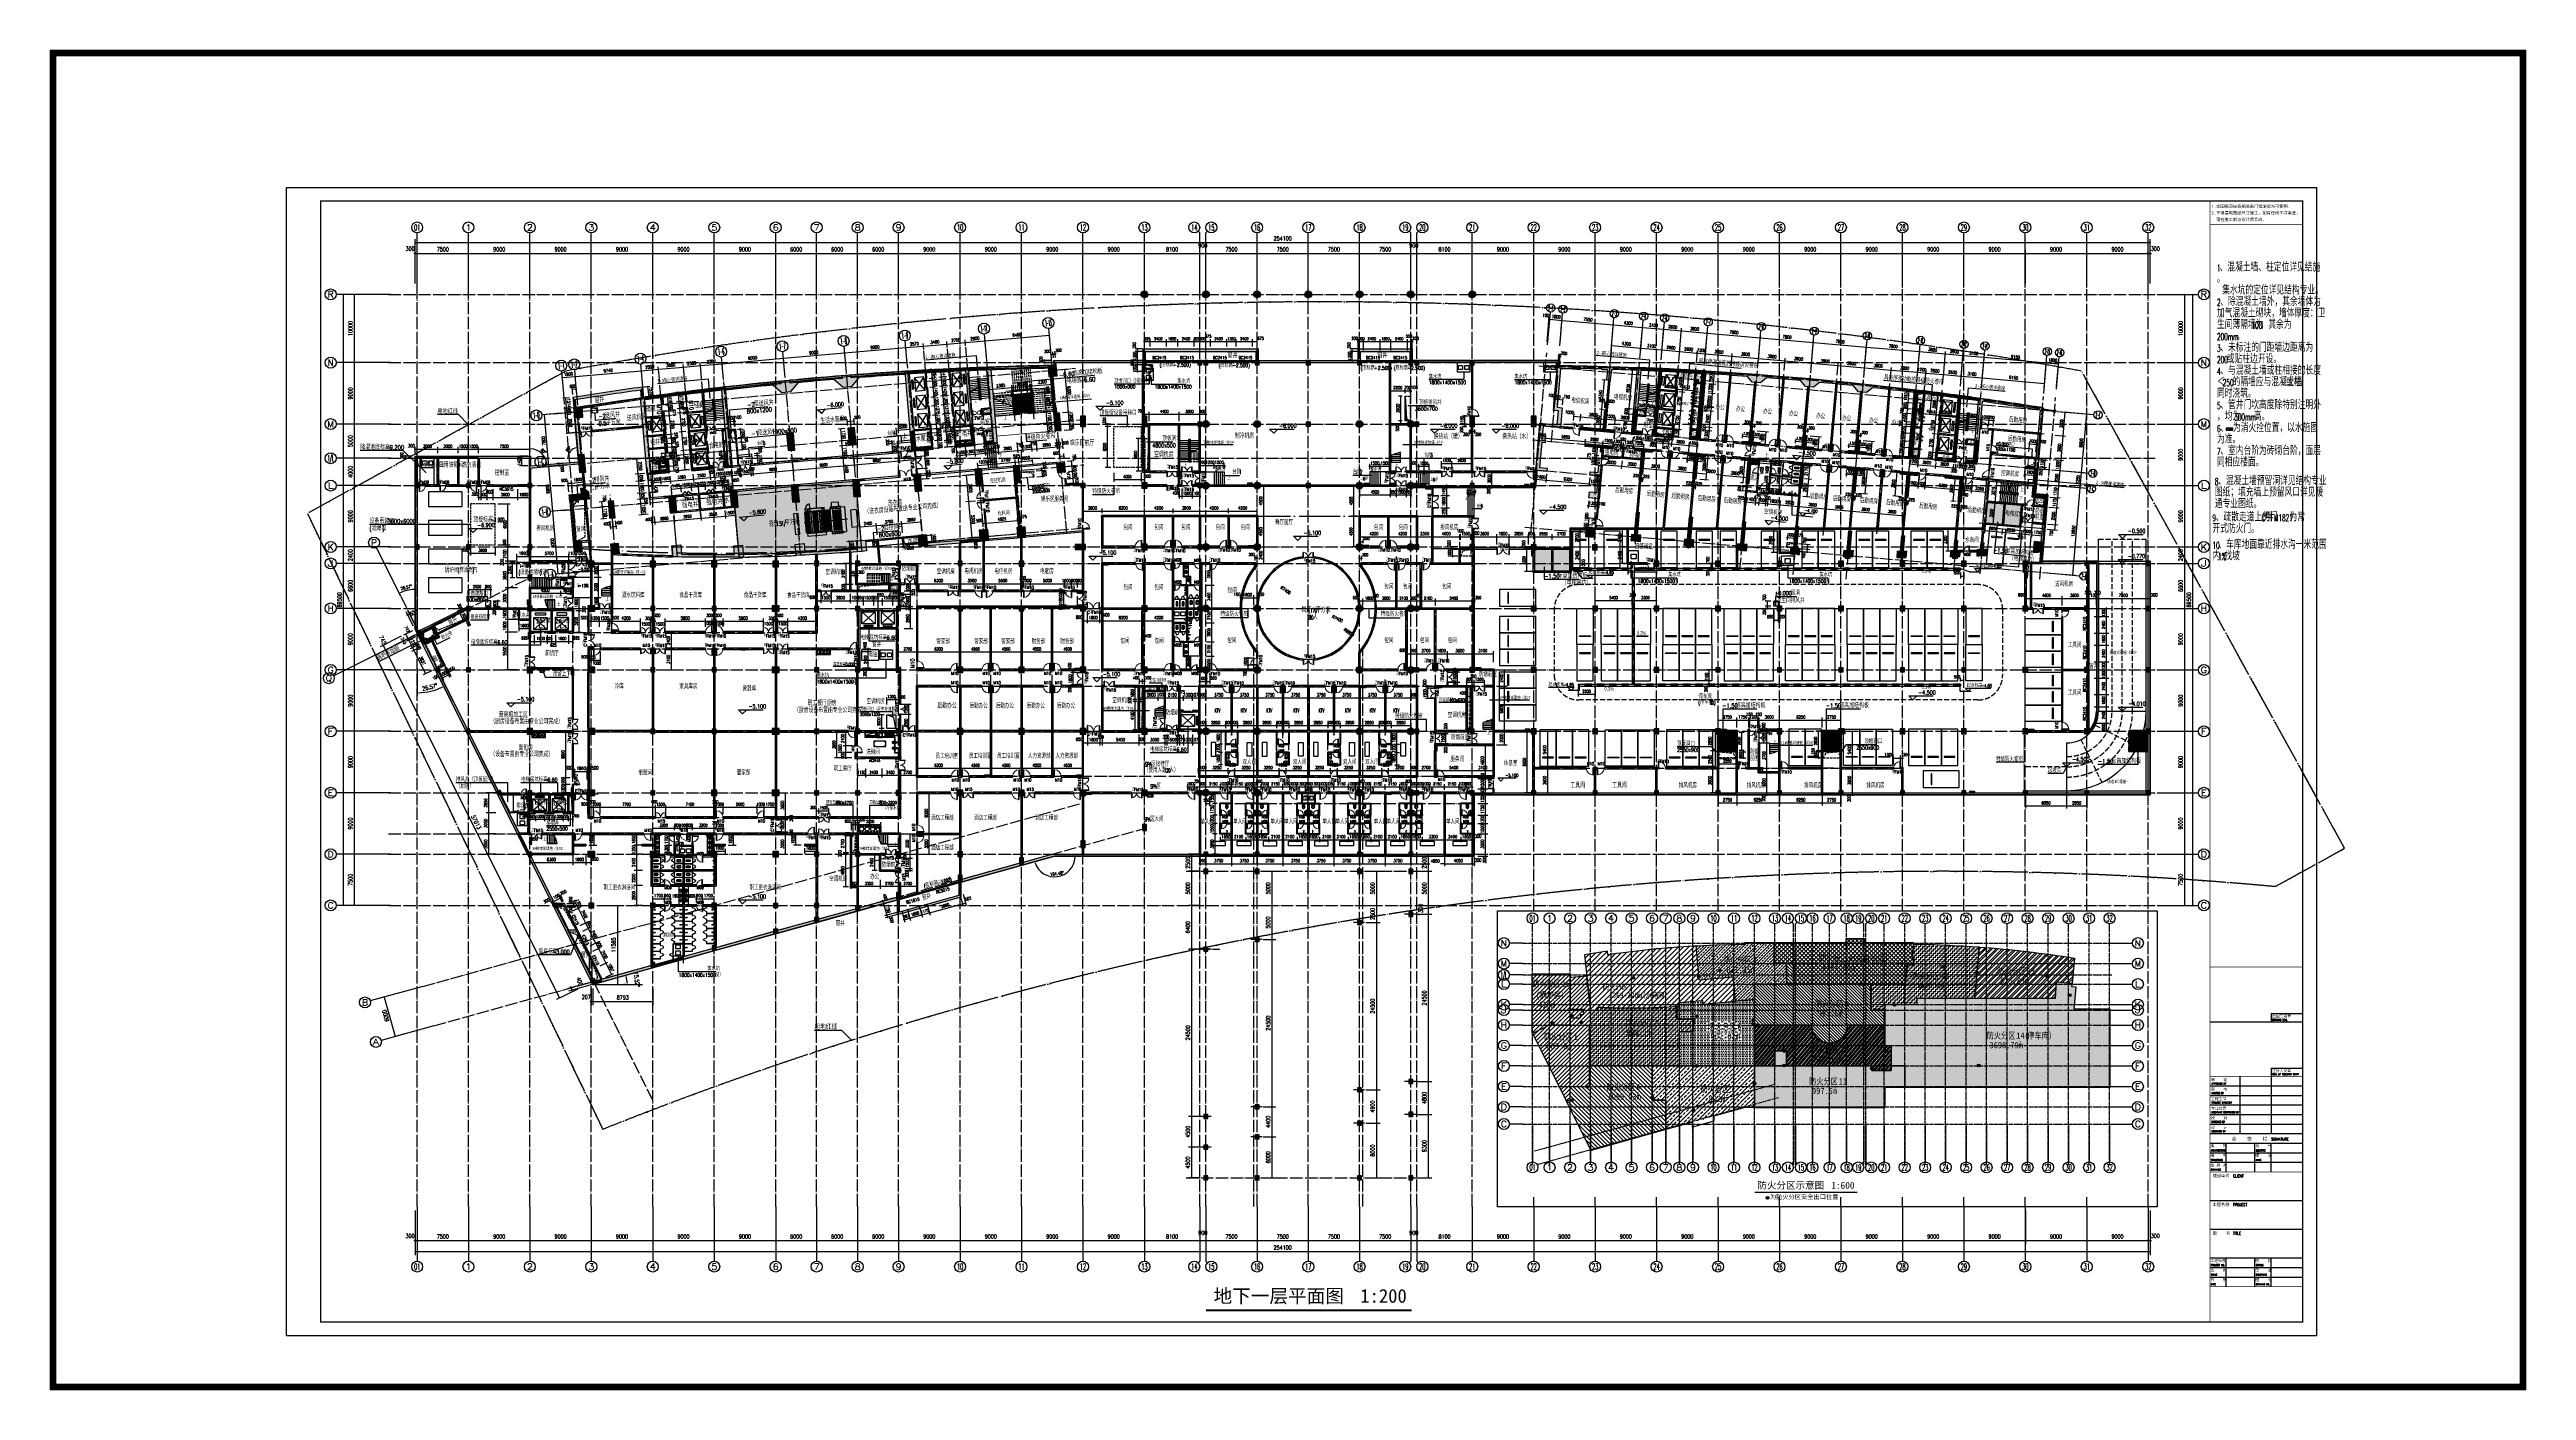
# Model space of a CAD drawing. Extents: x 246015 to 608740, y -108003 to 88400.
import ezdxf
from ezdxf.enums import TextEntityAlignment as Align

# ---------------------------------------------------------------- set-up
doc = ezdxf.new("R2010")
doc.units = 0
doc.header["$LTSCALE"] = 3000
doc.header["$MEASUREMENT"] = 0
doc.header["$PDMODE"] = 1
doc.linetypes.add('DASH', pattern=[0.35, 0.25, -0.1])
doc.linetypes.add('DOTE', pattern=[2.42, 2, -0.2, 0.02, -0.2])
doc.layers.get('0').update_dxf_attribs({"linetype": 'CONTINUOUS'})
doc.layers.get('DEFPOINTS').update_dxf_attribs({"linetype": 'CONTINUOUS'})
for name, color, linetype in [('AXIS', 3, 'CONTINUOUS'), ('AXIS_TEXT', 7, 'CONTINUOUS'), ('column', 9, 'CONTINUOUS'), ('DIM_ELEV', 3, 'CONTINUOUS'), ('DIM_LEAD', 3, 'CONTINUOUS'), ('DIM_SYMB', 3, 'CONTINUOUS'), ('dote', 1, 'DOTE'), ('LATRINE', 6, 'CONTINUOUS'), ('LVTRY', 6, 'CONTINUOUS'), ('PUB_DIM', 3, 'CONTINUOUS'), ('PUB_HATCH', 8, 'CONTINUOUS'), ('PUB_TEXT', 7, 'CONTINUOUS'), ('PUB_TITLE', 4, 'CONTINUOUS'), ('S_STAIR', 2, 'CONTINUOUS'), ('stair', 2, 'CONTINUOUS'), ('text', 7, 'CONTINUOUS'), ('TWT_ELEV', 3, 'CONTINUOUS'), ('TWT_TEXT', 7, 'CONTINUOUS'), ('WALL', 9, 'CONTINUOUS'), ('WALL-1', 31, 'CONTINUOUS'), ('WINDOW', 4, 'CONTINUOUS'), ('WINDOW_TEXT', 7, 'CONTINUOUS'), ('WSBZ', 84, 'CONTINUOUS'), ('出口位置', 31, 'CONTINUOUS'), ('墙体-钢筋混凝土墙', 50, 'CONTINUOUS'), ('屋面排水', 140, 'CONTINUOUS'), ('楼板洞口', 4, 'CONTINUOUS'), ('消火栓', 6, 'CONTINUOUS'), ('消火栓箱', 1, 'CONTINUOUS'), ('结构降板', 251, 'CONTINUOUS'), ('车位', 6, 'CONTINUOUS'), ('车库沟', 5, 'CONTINUOUS'), ('防火分区', 31, 'CONTINUOUS'), ('防火卷帘', 4, 'DASH'), ('集水坑', 2, 'CONTINUOUS'), ('雨水', 4, 'CONTINUOUS'), ('风井', 2, 'CONTINUOUS')]:
    doc.layers.add(name, color=color, linetype=linetype)
doc.layers.add('不打印', color=3, linetype='CONTINUOUS', plot=False)
doc.layers.add('红线', color=7, linetype='CONTINUOUS', true_color=0xe0150b)
doc.styles.add('-黑体', font='simhei.ttf', dxfattribs={"width": 0.8})
doc.styles.add('_SIMPLEX', font='SIMPLEX', dxfattribs={"width": 0.8, "bigfont": 'HZTXT'})
doc.styles.add('_TCH_AXIS', font='COMPLEX', dxfattribs={"bigfont": 'GBCBIG'})
doc.styles.add('_TCH_DIM', font='SIMPLEX', dxfattribs={"bigfont": 'GBCBIG'})
doc.styles.add('_TCH_WINDOW', font='SIMPLEX', dxfattribs={"bigfont": 'GBCBIG'})
doc.styles.add('_TWT_DIM', font='SIMPLEX', dxfattribs={"width": 0.8, "height": 3, "bigfont": 'HZTXT'})
doc.styles.add('COMPLEX', font='COMPLEX')
doc.styles.add('DIM_FONT', font='simplex.shx', dxfattribs={"width": 0.7, "bigfont": 'hztxt.shx'})
doc.styles.add('hy-linetype-style', font='hztxt_e.shx', dxfattribs={"width": 0.7, "bigfont": 'hztxt.shx'})
doc.styles.get("Standard").update_dxf_attribs({"font": 'simhei.ttf'})
doc.styles.add('英文TY', font='simplex.shx', dxfattribs={"width": 0.8})
doc.styles.add('黑体TY', font='simhei.ttf')
doc.dimstyles.new('ANGL140', dxfattribs={"dimscale": 1.4, "dimtxt": 300, "dimasz": 100, "dimexe": 250, "dimexo": 300, "dimgap": 150, "dimtad": 1, "dimdec": 0, "dimzin": 0, "dimdsep": 46, "dimtxsty": 'DIM_FONT', "dimcen": 0.09, "dimclrt": 7, "dimazin": 2, "dimtfac": 1, "dimtdec": 0, "dimtix": 1, "dimtmove": 2, "dimatfit": 3, "dimfxl": 0, "dimtolj": 1, "dimtzin": 0, "dimarcsym": 0})
doc.dimstyles.new('ANGL150', dxfattribs={"dimscale": 1.5, "dimtxt": 300, "dimasz": 100, "dimexe": 250, "dimexo": 300, "dimgap": 150, "dimtad": 1, "dimdec": 0, "dimzin": 0, "dimdsep": 46, "dimtxsty": 'DIM_FONT', "dimcen": 0.09, "dimclrt": 7, "dimazin": 2, "dimtfac": 1, "dimtdec": 0, "dimtix": 1, "dimtmove": 2, "dimatfit": 3, "dimfxl": 0, "dimtolj": 1, "dimtzin": 0, "dimarcsym": 0})
doc.dimstyles.new('ANGL200', dxfattribs={"dimscale": 2, "dimtxt": 300, "dimasz": 100, "dimexe": 250, "dimexo": 300, "dimgap": 150, "dimtad": 1, "dimdec": 0, "dimzin": 0, "dimdsep": 46, "dimtxsty": 'DIM_FONT', "dimcen": 0.09, "dimclrt": 7, "dimazin": 2, "dimtfac": 1, "dimtdec": 0, "dimtix": 1, "dimtmove": 2, "dimatfit": 3, "dimfxl": 0, "dimtolj": 1, "dimtzin": 0, "dimarcsym": 0})
doc.dimstyles.new('DIMN', dxfattribs={"dimtxt": 300, "dimasz": 100, "dimexe": 250, "dimexo": 300, "dimgap": 150, "dimtad": 1, "dimdec": 0, "dimzin": 0, "dimdsep": 46, "dimtxsty": 'DIM_FONT', "dimblk": 'ARCHTICK', "dimcen": 0.09, "dimclrt": 7, "dimazin": 2, "dimtfac": 1, "dimtdec": 0, "dimtix": 1, "dimtmove": 2, "dimatfit": 3, "dimfxl": 0, "dimtolj": 1, "dimtzin": 0, "dimarcsym": 0})
doc.dimstyles.new('DIMN130', dxfattribs={"dimscale": 1.3, "dimtxt": 300, "dimasz": 100, "dimexe": 250, "dimexo": 300, "dimgap": 150, "dimtad": 1, "dimdec": 0, "dimzin": 0, "dimdsep": 46, "dimtxsty": 'DIM_FONT', "dimblk": 'ARCHTICK', "dimcen": 0.09, "dimclrt": 7, "dimazin": 2, "dimtfac": 1, "dimtdec": 0, "dimtix": 1, "dimtmove": 2, "dimatfit": 3, "dimfxl": 0, "dimtolj": 1, "dimtzin": 0, "dimarcsym": 0})
doc.dimstyles.new('DIMN140', dxfattribs={"dimscale": 1.4, "dimtxt": 300, "dimasz": 100, "dimexe": 250, "dimexo": 300, "dimgap": 150, "dimtad": 1, "dimdec": 0, "dimzin": 0, "dimdsep": 46, "dimtxsty": 'DIM_FONT', "dimblk": 'ARCHTICK', "dimcen": 0.09, "dimclrt": 7, "dimazin": 2, "dimtfac": 1, "dimtdec": 0, "dimtix": 1, "dimtmove": 2, "dimatfit": 3, "dimfxl": 0, "dimtolj": 1, "dimtzin": 0, "dimarcsym": 0})
doc.dimstyles.new('DIMN150', dxfattribs={"dimscale": 1.5, "dimtxt": 300, "dimasz": 100, "dimexe": 250, "dimexo": 300, "dimgap": 150, "dimtad": 1, "dimdec": 0, "dimzin": 0, "dimdsep": 46, "dimtxsty": 'DIM_FONT', "dimblk": 'ARCHTICK', "dimcen": 0.09, "dimclrt": 7, "dimazin": 2, "dimtfac": 1, "dimtdec": 0, "dimtix": 1, "dimtmove": 2, "dimatfit": 3, "dimfxl": 0, "dimtolj": 1, "dimtzin": 0, "dimarcsym": 0})
doc.dimstyles.new('DIMN200', dxfattribs={"dimscale": 2, "dimtxt": 300, "dimasz": 100, "dimexe": 250, "dimexo": 300, "dimgap": 150, "dimtad": 1, "dimdec": 0, "dimzin": 0, "dimdsep": 46, "dimtxsty": 'DIM_FONT', "dimblk": 'ARCHTICK', "dimcen": 0.09, "dimclrt": 7, "dimazin": 2, "dimtfac": 1, "dimtdec": 0, "dimtix": 1, "dimtmove": 2, "dimatfit": 3, "dimfxl": 0, "dimtolj": 1, "dimtzin": 0, "dimarcsym": 0})
pattern_1 = [(0, (-299853.9, 36960.7), (937.5, 937.5), [937.5, -937.5]), (90, (-298916.4, 36960.7), (-937.5, 937.5), [937.5, -937.5])]
pattern_2 = [(45, (0, 0), (-84.1899, 84.1899), [])]

# ---------------------------------------------------------------- blocks, each defined once
blk = doc.blocks.new('_FZH')
blk.add_lwpolyline([(-0.5, -0.5), (0.5, -0.5), (0.5, 0.5), (-0.5, 0.5)], close=True)
at = {"layer": 'PUB_HATCH'}
blk.add_solid([(-0.5, -0.5), (0.5, -0.5), (-0.5, 0.5), (0.5, 0.5)], dxfattribs=at)
blk = doc.blocks.new('消火拴1')
at = {"layer": '消火栓'}
blk.add_hatch(color=256, dxfattribs=at).paths.add_polyline_path([(0, -200), (700, -200), (0, 40)])
blk.add_line((700, -200), (0, 40), dxfattribs=at)
blk.add_lwpolyline([(0, 40), (0, -200), (700, -200), (700, 40)], close=True, dxfattribs=at)
blk = doc.blocks.new('$TCHSYS$LDOR22D')
for p, q in [((-0.52, 0.83), (-0.02, 0.83)), ((-0.52, 0.83), (-0.52, 0.67)), ((-0.52, 0.67), (-0.02, 0.67)), ((-0.5, 0.5), (0.5, 0.5)), ((-0.02, 0.83), (-0.02, 0.67)), ((0.02, 0.83), (0.02, 0.67)), ((0.02, 0.83), (0.52, 0.83)), ((0.02, 0.67), (0.52, 0.67)), ((0.52, 0.83), (0.52, 0.67))]:
    blk.add_line(p, q)
blk = doc.blocks.new('$DorLib2D$00000004')
for p, q in [((-0.485, 0), (-0.485, 0.485)), ((0.485, 0), (0.485, 0.485))]:
    blk.add_line(p, q)
at = {"lineweight": 13}
for centre, start, end in [((-0.485, 0), 0, 90), ((0.485, 0), 90, 180)]:
    blk.add_arc(centre, 0.485, start, end, dxfattribs=at)
blk = doc.blocks.new('$DorLib2D$00000037')
at = {"linetype": 'DASH'}
blk.add_line((0.5, 0), (-0.5, 0), dxfattribs=at)
blk = doc.blocks.new('_AXISO')
blk.add_circle((0, 0), 0.5)
at = {"layer": 'AXIS_TEXT', "style": 'COMPLEX', "width": 1.041667}
blk.add_attdef('A', text='', height=0.56, dxfattribs=at).set_placement((-0.25, -0.28), (0.25, -0.28), align=Align.FIT)
blk = doc.blocks.new('_ARCHTICK')
at = {"color": 0, "linetype": 'ByBlock', "const_width": 0.4}
blk.add_lwpolyline([(-0.5, -0.5), (0.5, 0.5)], dxfattribs=at)
blk = doc.blocks.new('*D1155')
at = {"layer": 'AXIS', "color": 0, "lineweight": -2}
for p, q in [((76250, -10850), (79925, -10850)), ((79550, -23700), (79550, -10850)), ((76250, -23700), (79925, -23700))]:
    blk.add_line(p, q, dxfattribs=at)
at = {"layer": 'DEFPOINTS', "color": 0}
for p in [(75800, -10850), (79550, -10850), (75800, -23700)]:
    blk.add_point(p, dxfattribs=at)
at = {"layer": 'AXIS', "color": 0, "lineweight": -2, "xscale": 150, "yscale": 150, "zscale": 150}
for p, rotation in [((79550, -10850), 90), ((79550, -23700), 270)]:
    blk.add_blockref('_ARCHTICK', p, dxfattribs=dict(at, rotation=rotation))
at = {"layer": 'AXIS', "color": 7, "insert": (79100, -17275), "char_height": 450, "attachment_point": 5, "rotation": 90, "style": 'DIM_FONT'}
blk.add_mtext('\\A1;12850', dxfattribs=at)
blk = doc.blocks.new('*D1156')
at = {"layer": 'AXIS', "color": 0, "lineweight": -2}
for p, q in [((76250, -8600), (79925, -8600)), ((76250, -10850), (79925, -10850)), ((79550, -10850), (79550, -8600))]:
    blk.add_line(p, q, dxfattribs=at)
at = {"layer": 'DEFPOINTS', "color": 0}
for p in [(75800, -8600), (75800, -10850), (79550, -8600)]:
    blk.add_point(p, dxfattribs=at)
at = {"layer": 'AXIS', "color": 0, "lineweight": -2, "xscale": 150, "yscale": 150, "zscale": 150}
for p, rotation in [((79550, -8600), 90), ((79550, -10850), 270)]:
    blk.add_blockref('_ARCHTICK', p, dxfattribs=dict(at, rotation=rotation))
at = {"layer": 'AXIS', "color": 7, "insert": (79100, -9725), "char_height": 450, "attachment_point": 5, "rotation": 90, "style": 'DIM_FONT'}
blk.add_mtext('\\A1;2250', dxfattribs=at)
blk = doc.blocks.new('*D1157')
at = {"layer": 'AXIS', "color": 0, "lineweight": -2}
for p, q in [((76250, 0), (79925, 0)), ((79550, -8600), (79550, 0)), ((76250, -8600), (79925, -8600))]:
    blk.add_line(p, q, dxfattribs=at)
at = {"layer": 'DEFPOINTS', "color": 0}
for p in [(75800, 0), (79550, 0), (75800, -8600)]:
    blk.add_point(p, dxfattribs=at)
at = {"layer": 'AXIS', "color": 0, "lineweight": -2, "xscale": 150, "yscale": 150, "zscale": 150}
for p, rotation in [((79550, 0), 90), ((79550, -8600), 270)]:
    blk.add_blockref('_ARCHTICK', p, dxfattribs=dict(at, rotation=rotation))
at = {"layer": 'AXIS', "color": 7, "insert": (79100, -4300), "char_height": 450, "attachment_point": 5, "rotation": 90, "style": 'DIM_FONT'}
blk.add_mtext('\\A1;8600', dxfattribs=at)
blk = doc.blocks.new('*D1158')
at = {"layer": 'AXIS', "color": 0, "lineweight": -2}
for p, q in [((-100, 3650), (-100, 7325)), ((0, 3650), (0, 7325)), ((-100, 6950), (-250, 6950)), ((-100, 6950), (0, 6950)), ((0, 6950), (150, 6950))]:
    blk.add_line(p, q, dxfattribs=at)
at = {"layer": 'DEFPOINTS', "color": 0}
for p in [(0, 6950), (-100, 3200), (0, 3200)]:
    blk.add_point(p, dxfattribs=at)
at = {"layer": 'AXIS', "color": 0, "lineweight": -2, "xscale": 150, "yscale": 150, "zscale": 150}
blk.add_blockref('_ARCHTICK', (-100, 6950), dxfattribs=at)
at = {"layer": 'AXIS', "color": 0, "lineweight": -2, "xscale": 150, "yscale": 150, "zscale": 150, "rotation": 180}
blk.add_blockref('_ARCHTICK', (0, 6950), dxfattribs=at)
at = {"layer": 'AXIS', "color": 7, "insert": (-625, 7468), "char_height": 450, "attachment_point": 5, "style": 'DIM_FONT'}
blk.add_mtext('\\A1;100', dxfattribs=at)
blk = doc.blocks.new('*D1159')
at = {"layer": 'AXIS', "color": 0, "lineweight": -2}
for p, q in [((0, 3650), (0, 7325)), ((1800, 3650), (1800, 7325)), ((0, 6950), (1800, 6950))]:
    blk.add_line(p, q, dxfattribs=at)
at = {"layer": 'DEFPOINTS', "color": 0}
for p in [(1800, 6950), (0, 3200), (1800, 3200)]:
    blk.add_point(p, dxfattribs=at)
at = {"layer": 'AXIS', "color": 0, "lineweight": -2, "xscale": 150, "yscale": 150, "zscale": 150, "rotation": 180}
blk.add_blockref('_ARCHTICK', (0, 6950), dxfattribs=at)
at = {"layer": 'AXIS', "color": 0, "lineweight": -2, "xscale": 150, "yscale": 150, "zscale": 150}
blk.add_blockref('_ARCHTICK', (1800, 6950), dxfattribs=at)
at = {"layer": 'AXIS', "color": 7, "insert": (900, 7400), "char_height": 450, "attachment_point": 5, "style": 'DIM_FONT'}
blk.add_mtext('\\A1;1800', dxfattribs=at)
blk = doc.blocks.new('*D1160')
at = {"layer": 'AXIS', "color": 0, "lineweight": -2}
for p, q in [((1800, 3650), (1800, 7325)), ((9350, 3650), (9350, 7325)), ((1800, 6950), (9350, 6950))]:
    blk.add_line(p, q, dxfattribs=at)
at = {"layer": 'DEFPOINTS', "color": 0}
for p in [(9350, 6950), (1800, 3200), (9350, 3200)]:
    blk.add_point(p, dxfattribs=at)
at = {"layer": 'AXIS', "color": 0, "lineweight": -2, "xscale": 150, "yscale": 150, "zscale": 150, "rotation": 180}
blk.add_blockref('_ARCHTICK', (1800, 6950), dxfattribs=at)
at = {"layer": 'AXIS', "color": 0, "lineweight": -2, "xscale": 150, "yscale": 150, "zscale": 150}
blk.add_blockref('_ARCHTICK', (9350, 6950), dxfattribs=at)
at = {"layer": 'AXIS', "color": 7, "insert": (5575, 7400), "char_height": 450, "attachment_point": 5, "style": 'DIM_FONT'}
blk.add_mtext('\\A1;7550', dxfattribs=at)
blk = doc.blocks.new('*D1161')
at = {"layer": 'AXIS', "color": 0, "lineweight": -2}
for p, q in [((9350, 3650), (9350, 7325)), ((13650, 3650), (13650, 7325)), ((9350, 6950), (13650, 6950))]:
    blk.add_line(p, q, dxfattribs=at)
at = {"layer": 'DEFPOINTS', "color": 0}
for p in [(13650, 6950), (9350, 3200), (13650, 3200)]:
    blk.add_point(p, dxfattribs=at)
at = {"layer": 'AXIS', "color": 0, "lineweight": -2, "xscale": 150, "yscale": 150, "zscale": 150, "rotation": 180}
blk.add_blockref('_ARCHTICK', (9350, 6950), dxfattribs=at)
at = {"layer": 'AXIS', "color": 0, "lineweight": -2, "xscale": 150, "yscale": 150, "zscale": 150}
blk.add_blockref('_ARCHTICK', (13650, 6950), dxfattribs=at)
at = {"layer": 'AXIS', "color": 7, "insert": (11500, 7400), "char_height": 450, "attachment_point": 5, "style": 'DIM_FONT'}
blk.add_mtext('\\A1;4300', dxfattribs=at)
blk = doc.blocks.new('*D1162')
at = {"layer": 'AXIS', "color": 0, "lineweight": -2}
for p, q in [((13650, 3650), (13650, 7325)), ((16750, 3650), (16750, 7325)), ((13650, 6950), (16750, 6950))]:
    blk.add_line(p, q, dxfattribs=at)
at = {"layer": 'DEFPOINTS', "color": 0}
for p in [(16750, 6950), (13650, 3200), (16750, 3200)]:
    blk.add_point(p, dxfattribs=at)
at = {"layer": 'AXIS', "color": 0, "lineweight": -2, "xscale": 150, "yscale": 150, "zscale": 150, "rotation": 180}
blk.add_blockref('_ARCHTICK', (13650, 6950), dxfattribs=at)
at = {"layer": 'AXIS', "color": 0, "lineweight": -2, "xscale": 150, "yscale": 150, "zscale": 150}
blk.add_blockref('_ARCHTICK', (16750, 6950), dxfattribs=at)
at = {"layer": 'AXIS', "color": 7, "insert": (15200, 7400), "char_height": 450, "attachment_point": 5, "style": 'DIM_FONT'}
blk.add_mtext('\\A1;3100', dxfattribs=at)
blk = doc.blocks.new('*D1163')
at = {"layer": 'AXIS', "color": 0, "lineweight": -2}
for p, q in [((16750, 3650), (16750, 7325)), ((19350, 3650), (19350, 7325)), ((16750, 6950), (19350, 6950))]:
    blk.add_line(p, q, dxfattribs=at)
at = {"layer": 'DEFPOINTS', "color": 0}
for p in [(19350, 6950), (16750, 3200), (19350, 3200)]:
    blk.add_point(p, dxfattribs=at)
at = {"layer": 'AXIS', "color": 0, "lineweight": -2, "xscale": 150, "yscale": 150, "zscale": 150, "rotation": 180}
blk.add_blockref('_ARCHTICK', (16750, 6950), dxfattribs=at)
at = {"layer": 'AXIS', "color": 0, "lineweight": -2, "xscale": 150, "yscale": 150, "zscale": 150}
blk.add_blockref('_ARCHTICK', (19350, 6950), dxfattribs=at)
at = {"layer": 'AXIS', "color": 7, "insert": (18050, 7400), "char_height": 450, "attachment_point": 5, "style": 'DIM_FONT'}
blk.add_mtext('\\A1;2600', dxfattribs=at)
blk = doc.blocks.new('*D1164')
at = {"layer": 'AXIS', "color": 0, "lineweight": -2}
for p, q in [((19350, 3650), (19350, 7325)), ((23150, 3650), (23150, 7325)), ((19350, 6950), (23150, 6950))]:
    blk.add_line(p, q, dxfattribs=at)
at = {"layer": 'DEFPOINTS', "color": 0}
for p in [(23150, 6950), (19350, 3200), (23150, 3200)]:
    blk.add_point(p, dxfattribs=at)
at = {"layer": 'AXIS', "color": 0, "lineweight": -2, "xscale": 150, "yscale": 150, "zscale": 150, "rotation": 180}
blk.add_blockref('_ARCHTICK', (19350, 6950), dxfattribs=at)
at = {"layer": 'AXIS', "color": 0, "lineweight": -2, "xscale": 150, "yscale": 150, "zscale": 150}
blk.add_blockref('_ARCHTICK', (23150, 6950), dxfattribs=at)
at = {"layer": 'AXIS', "color": 7, "insert": (21250, 7400), "char_height": 450, "attachment_point": 5, "style": 'DIM_FONT'}
blk.add_mtext('\\A1;3800', dxfattribs=at)
blk = doc.blocks.new('*D1165')
at = {"layer": 'AXIS', "color": 0, "lineweight": -2}
for p, q in [((23150, 3650), (23150, 7325)), ((30950, 3650), (30950, 7325)), ((23150, 6950), (30950, 6950))]:
    blk.add_line(p, q, dxfattribs=at)
at = {"layer": 'DEFPOINTS', "color": 0}
for p in [(30950, 6950), (23150, 3200), (30950, 3200)]:
    blk.add_point(p, dxfattribs=at)
at = {"layer": 'AXIS', "color": 0, "lineweight": -2, "xscale": 150, "yscale": 150, "zscale": 150, "rotation": 180}
blk.add_blockref('_ARCHTICK', (23150, 6950), dxfattribs=at)
at = {"layer": 'AXIS', "color": 0, "lineweight": -2, "xscale": 150, "yscale": 150, "zscale": 150}
blk.add_blockref('_ARCHTICK', (30950, 6950), dxfattribs=at)
at = {"layer": 'AXIS', "color": 7, "insert": (27050, 7400), "char_height": 450, "attachment_point": 5, "style": 'DIM_FONT'}
blk.add_mtext('\\A1;7800', dxfattribs=at)
blk = doc.blocks.new('*D1166')
at = {"layer": 'AXIS', "color": 0, "lineweight": -2}
for p, q in [((30950, 3650), (30950, 7325)), ((38750, 3650), (38750, 7325)), ((30950, 6950), (38750, 6950))]:
    blk.add_line(p, q, dxfattribs=at)
at = {"layer": 'DEFPOINTS', "color": 0}
for p in [(38750, 6950), (30950, 3200), (38750, 3200)]:
    blk.add_point(p, dxfattribs=at)
at = {"layer": 'AXIS', "color": 0, "lineweight": -2, "xscale": 150, "yscale": 150, "zscale": 150, "rotation": 180}
blk.add_blockref('_ARCHTICK', (30950, 6950), dxfattribs=at)
at = {"layer": 'AXIS', "color": 0, "lineweight": -2, "xscale": 150, "yscale": 150, "zscale": 150}
blk.add_blockref('_ARCHTICK', (38750, 6950), dxfattribs=at)
at = {"layer": 'AXIS', "color": 7, "insert": (34850, 7400), "char_height": 450, "attachment_point": 5, "style": 'DIM_FONT'}
blk.add_mtext('\\A1;7800', dxfattribs=at)
blk = doc.blocks.new('*D1167')
at = {"layer": 'AXIS', "color": 0, "lineweight": -2}
for p, q in [((38750, 3650), (38750, 7325)), ((46550, 3650), (46550, 7325)), ((38750, 6950), (46550, 6950))]:
    blk.add_line(p, q, dxfattribs=at)
at = {"layer": 'DEFPOINTS', "color": 0}
for p in [(46550, 6950), (38750, 3200), (46550, 3200)]:
    blk.add_point(p, dxfattribs=at)
at = {"layer": 'AXIS', "color": 0, "lineweight": -2, "xscale": 150, "yscale": 150, "zscale": 150, "rotation": 180}
blk.add_blockref('_ARCHTICK', (38750, 6950), dxfattribs=at)
at = {"layer": 'AXIS', "color": 0, "lineweight": -2, "xscale": 150, "yscale": 150, "zscale": 150}
blk.add_blockref('_ARCHTICK', (46550, 6950), dxfattribs=at)
at = {"layer": 'AXIS', "color": 7, "insert": (42650, 7400), "char_height": 450, "attachment_point": 5, "style": 'DIM_FONT'}
blk.add_mtext('\\A1;7800', dxfattribs=at)
blk = doc.blocks.new('*D1168')
at = {"layer": 'AXIS', "color": 0, "lineweight": -2}
for p, q in [((46550, 3650), (46550, 7325)), ((54350, 3650), (54350, 7325)), ((46550, 6950), (54350, 6950))]:
    blk.add_line(p, q, dxfattribs=at)
at = {"layer": 'DEFPOINTS', "color": 0}
for p in [(54350, 6950), (46550, 3200), (54350, 3200)]:
    blk.add_point(p, dxfattribs=at)
at = {"layer": 'AXIS', "color": 0, "lineweight": -2, "xscale": 150, "yscale": 150, "zscale": 150, "rotation": 180}
blk.add_blockref('_ARCHTICK', (46550, 6950), dxfattribs=at)
at = {"layer": 'AXIS', "color": 0, "lineweight": -2, "xscale": 150, "yscale": 150, "zscale": 150}
blk.add_blockref('_ARCHTICK', (54350, 6950), dxfattribs=at)
at = {"layer": 'AXIS', "color": 7, "insert": (50450, 7400), "char_height": 450, "attachment_point": 5, "style": 'DIM_FONT'}
blk.add_mtext('\\A1;7800', dxfattribs=at)
blk = doc.blocks.new('*D1169')
at = {"layer": 'AXIS', "color": 0, "lineweight": -2}
for p, q in [((54350, 3650), (54350, 7325)), ((58150, 3650), (58150, 7325)), ((54350, 6950), (58150, 6950))]:
    blk.add_line(p, q, dxfattribs=at)
at = {"layer": 'DEFPOINTS', "color": 0}
for p in [(58150, 6950), (54350, 3200), (58150, 3200)]:
    blk.add_point(p, dxfattribs=at)
at = {"layer": 'AXIS', "color": 0, "lineweight": -2, "xscale": 150, "yscale": 150, "zscale": 150, "rotation": 180}
blk.add_blockref('_ARCHTICK', (54350, 6950), dxfattribs=at)
at = {"layer": 'AXIS', "color": 0, "lineweight": -2, "xscale": 150, "yscale": 150, "zscale": 150}
blk.add_blockref('_ARCHTICK', (58150, 6950), dxfattribs=at)
at = {"layer": 'AXIS', "color": 7, "insert": (56250, 7400), "char_height": 450, "attachment_point": 5, "style": 'DIM_FONT'}
blk.add_mtext('\\A1;3800', dxfattribs=at)
blk = doc.blocks.new('*D1170')
at = {"layer": 'AXIS', "color": 0, "lineweight": -2}
for p, q in [((58150, 3650), (58150, 7325)), ((60750, 3650), (60750, 7325)), ((58150, 6950), (60750, 6950))]:
    blk.add_line(p, q, dxfattribs=at)
at = {"layer": 'DEFPOINTS', "color": 0}
for p in [(60750, 6950), (58150, 3200), (60750, 3200)]:
    blk.add_point(p, dxfattribs=at)
at = {"layer": 'AXIS', "color": 0, "lineweight": -2, "xscale": 150, "yscale": 150, "zscale": 150, "rotation": 180}
blk.add_blockref('_ARCHTICK', (58150, 6950), dxfattribs=at)
at = {"layer": 'AXIS', "color": 0, "lineweight": -2, "xscale": 150, "yscale": 150, "zscale": 150}
blk.add_blockref('_ARCHTICK', (60750, 6950), dxfattribs=at)
at = {"layer": 'AXIS', "color": 7, "insert": (59450, 7400), "char_height": 450, "attachment_point": 5, "style": 'DIM_FONT'}
blk.add_mtext('\\A1;2600', dxfattribs=at)
blk = doc.blocks.new('*D1171')
at = {"layer": 'AXIS', "color": 0, "lineweight": -2}
for p, q in [((60750, 3650), (60750, 7325)), ((63850, 3650), (63850, 7325)), ((60750, 6950), (63850, 6950))]:
    blk.add_line(p, q, dxfattribs=at)
at = {"layer": 'DEFPOINTS', "color": 0}
for p in [(63850, 6950), (60750, 3200), (63850, 3200)]:
    blk.add_point(p, dxfattribs=at)
at = {"layer": 'AXIS', "color": 0, "lineweight": -2, "xscale": 150, "yscale": 150, "zscale": 150, "rotation": 180}
blk.add_blockref('_ARCHTICK', (60750, 6950), dxfattribs=at)
at = {"layer": 'AXIS', "color": 0, "lineweight": -2, "xscale": 150, "yscale": 150, "zscale": 150}
blk.add_blockref('_ARCHTICK', (63850, 6950), dxfattribs=at)
at = {"layer": 'AXIS', "color": 7, "insert": (62300, 7400), "char_height": 450, "attachment_point": 5, "style": 'DIM_FONT'}
blk.add_mtext('\\A1;3100', dxfattribs=at)
blk = doc.blocks.new('*D1172')
at = {"layer": 'AXIS', "color": 0, "lineweight": -2}
for p, q in [((63850, 3650), (63850, 7325)), ((73000, 3650), (73000, 7325)), ((63850, 6950), (73000, 6950))]:
    blk.add_line(p, q, dxfattribs=at)
at = {"layer": 'DEFPOINTS', "color": 0}
for p in [(73000, 6950), (63850, 3200), (73000, 3200)]:
    blk.add_point(p, dxfattribs=at)
at = {"layer": 'AXIS', "color": 0, "lineweight": -2, "xscale": 150, "yscale": 150, "zscale": 150, "rotation": 180}
blk.add_blockref('_ARCHTICK', (63850, 6950), dxfattribs=at)
at = {"layer": 'AXIS', "color": 0, "lineweight": -2, "xscale": 150, "yscale": 150, "zscale": 150}
blk.add_blockref('_ARCHTICK', (73000, 6950), dxfattribs=at)
at = {"layer": 'AXIS', "color": 7, "insert": (68425, 7400), "char_height": 450, "attachment_point": 5, "style": 'DIM_FONT'}
blk.add_mtext('\\A1;9150', dxfattribs=at)
blk = doc.blocks.new('*D1173')
at = {"layer": 'AXIS', "color": 0, "lineweight": -2}
for p, q in [((73000, 3650), (73000, 7325)), ((74800, 3650), (74800, 7325)), ((73000, 6950), (74800, 6950))]:
    blk.add_line(p, q, dxfattribs=at)
at = {"layer": 'DEFPOINTS', "color": 0}
for p in [(74800, 6950), (73000, 3200), (74800, 3200)]:
    blk.add_point(p, dxfattribs=at)
at = {"layer": 'AXIS', "color": 0, "lineweight": -2, "xscale": 150, "yscale": 150, "zscale": 150, "rotation": 180}
blk.add_blockref('_ARCHTICK', (73000, 6950), dxfattribs=at)
at = {"layer": 'AXIS', "color": 0, "lineweight": -2, "xscale": 150, "yscale": 150, "zscale": 150}
blk.add_blockref('_ARCHTICK', (74800, 6950), dxfattribs=at)
at = {"layer": 'AXIS', "color": 7, "insert": (73900, 7400), "char_height": 450, "attachment_point": 5, "style": 'DIM_FONT'}
blk.add_mtext('\\A1;1800', dxfattribs=at)
blk = doc.blocks.new('$DorLib2D$00000114')
at = {"color": 0}
blk.add_line((0.5, 0), (-0.21, 0.71), dxfattribs=at)
blk.add_arc((0.5, 0), 1, 135, 180, dxfattribs=at)
blk = doc.blocks.new('$DorLib2D$00000120')
at = {"color": 0}
for p, q in [((-0.5, 0), (-0.15, 0.35)), ((0.5, 0), (0.15, 0.35))]:
    blk.add_line(p, q, dxfattribs=at)
blk = doc.blocks.new('*D1174')
at = {"layer": 'DEFPOINTS', "color": 0}
for p in [(55100, -1550), (55550, -1550), (55550, -2062)]:
    blk.add_point(p, dxfattribs=at)
at = {"layer": 'PUB_DIM', "color": 0, "lineweight": -2}
for p, q in [((55100, -2062), (55000, -2062)), ((55100, -1850), (55100, -2312)), ((55100, -2062), (55550, -2062)), ((55550, -1850), (55550, -2312)), ((55550, -2062), (55650, -2062))]:
    blk.add_line(p, q, dxfattribs=at)
at = {"layer": 'PUB_DIM', "color": 0, "lineweight": -2, "xscale": 100, "yscale": 100, "zscale": 100}
blk.add_blockref('_ARCHTICK', (55100, -2062), dxfattribs=at)
at = {"layer": 'PUB_DIM', "color": 0, "lineweight": -2, "xscale": 100, "yscale": 100, "zscale": 100, "rotation": 180}
blk.add_blockref('_ARCHTICK', (55550, -2062), dxfattribs=at)
at = {"layer": 'PUB_DIM', "color": 7, "insert": (55128, -1834), "char_height": 300, "attachment_point": 5, "style": 'DIM_FONT'}
blk.add_mtext('\\A1;450', dxfattribs=at)
blk = doc.blocks.new('A$C69FD2D48')
at = {"layer": '消火栓'}
blk.add_hatch(color=256, dxfattribs=at).paths.add_polyline_path([(200, 0), (200, 700), (0, 700)])
for p, q in [((200, 700), (0, 700)), ((0, 700), (0, 0)), ((0, 700), (200, 0)), ((0, 0), (200, 0)), ((200, 700), (200, 0))]:
    blk.add_line(p, q, dxfattribs=at)
blk = doc.blocks.new('A$C5F366F29')
at = {"layer": '消火栓箱', "rotation": 89.99999999999999}
blk.add_blockref('A$C69FD2D48', (700, 0), dxfattribs=at)
blk = doc.blocks.new('$DorLib2D$00000116')
at = {"color": 0}
for p, q in [((-0.5, 0), (-0.15, 0.35)), ((0.5, 0), (0.15, 0.35))]:
    blk.add_line(p, q, dxfattribs=at)
for centre, start, end in [((-0.5, 0), 0, 45), ((0.5, 0), 135, 180)]:
    blk.add_arc(centre, 0.5, start, end, dxfattribs=at)
blk = doc.blocks.new('$DorLib2D$00000002')
for p, q in [((-0.5, 0), (-0.5, 0.4875)), ((-0.475, 0.4875), (-0.5, 0.4875)), ((-0.475, 0), (-0.475, 0.4875)), ((0.475, 0), (0.475, 0.4875)), ((0.475, 0.4875), (0.5, 0.4875)), ((0.5, 0), (0.5, 0.4875)), ((-0.5, 0), (-0.475, 0)), ((0.5, 0), (0.475, 0))]:
    blk.add_line(p, q)
at = {"lineweight": 13}
for centre, start, end in [((-0.4875, 0), 0, 88.530716), ((0.4875, 0), 91.469284, 180)]:
    blk.add_arc(centre, 0.4875, start, end, dxfattribs=at)
blk = doc.blocks.new('*D1138')
at = {"layer": 'AXIS', "color": 0, "lineweight": -2}
for p, q in [((0, 28085), (0, 28950)), ((0, 28575), (1900, 28575)), ((1900, 28085), (1900, 28950))]:
    blk.add_line(p, q, dxfattribs=at)
at = {"layer": 'DEFPOINTS', "color": 0}
for p in [(0, 27635), (1900, 28575), (1900, 27635)]:
    blk.add_point(p, dxfattribs=at)
at = {"layer": 'AXIS', "color": 0, "lineweight": -2, "xscale": 150, "yscale": 150, "zscale": 150, "rotation": 180}
blk.add_blockref('_ARCHTICK', (0, 28575), dxfattribs=at)
at = {"layer": 'AXIS', "color": 0, "lineweight": -2, "xscale": 150, "yscale": 150, "zscale": 150}
blk.add_blockref('_ARCHTICK', (1900, 28575), dxfattribs=at)
at = {"layer": 'AXIS', "color": 7, "insert": (950, 29025), "char_height": 450, "attachment_point": 5, "style": 'DIM_FONT'}
blk.add_mtext('\\A1;1900', dxfattribs=at)
blk = doc.blocks.new('*D1139')
at = {"layer": 'AXIS', "color": 0, "lineweight": -2}
for p, q in [((1900, 28085), (1900, 28950)), ((1900, 28575), (11640, 28575)), ((11640, 28085), (11640, 28950))]:
    blk.add_line(p, q, dxfattribs=at)
at = {"layer": 'DEFPOINTS', "color": 0}
for p in [(1900, 27635), (11640, 28575), (11640, 27635)]:
    blk.add_point(p, dxfattribs=at)
at = {"layer": 'AXIS', "color": 0, "lineweight": -2, "xscale": 150, "yscale": 150, "zscale": 150, "rotation": 180}
blk.add_blockref('_ARCHTICK', (1900, 28575), dxfattribs=at)
at = {"layer": 'AXIS', "color": 0, "lineweight": -2, "xscale": 150, "yscale": 150, "zscale": 150}
blk.add_blockref('_ARCHTICK', (11640, 28575), dxfattribs=at)
at = {"layer": 'AXIS', "color": 7, "insert": (6770, 29025), "char_height": 450, "attachment_point": 5, "style": 'DIM_FONT'}
blk.add_mtext('\\A1;9740', dxfattribs=at)
blk = doc.blocks.new('*D1140')
at = {"layer": 'AXIS', "color": 0, "lineweight": -2}
for p, q in [((11640, 28085), (11640, 28950)), ((11640, 28575), (14140, 28575)), ((14140, 28085), (14140, 28950))]:
    blk.add_line(p, q, dxfattribs=at)
at = {"layer": 'DEFPOINTS', "color": 0}
for p in [(11640, 27635), (14140, 28575), (14140, 27635)]:
    blk.add_point(p, dxfattribs=at)
at = {"layer": 'AXIS', "color": 0, "lineweight": -2, "xscale": 150, "yscale": 150, "zscale": 150, "rotation": 180}
blk.add_blockref('_ARCHTICK', (11640, 28575), dxfattribs=at)
at = {"layer": 'AXIS', "color": 0, "lineweight": -2, "xscale": 150, "yscale": 150, "zscale": 150}
blk.add_blockref('_ARCHTICK', (14140, 28575), dxfattribs=at)
at = {"layer": 'AXIS', "color": 7, "insert": (12890, 29025), "char_height": 450, "attachment_point": 5, "style": 'DIM_FONT'}
blk.add_mtext('\\A1;2500', dxfattribs=at)
blk = doc.blocks.new('*D1141')
at = {"layer": 'AXIS', "color": 0, "lineweight": -2}
for p, q in [((14140, 28085), (14140, 28950)), ((14140, 28575), (17800, 28575)), ((17800, 28085), (17800, 28950))]:
    blk.add_line(p, q, dxfattribs=at)
at = {"layer": 'DEFPOINTS', "color": 0}
for p in [(14140, 27635), (17800, 28575), (17800, 27635)]:
    blk.add_point(p, dxfattribs=at)
at = {"layer": 'AXIS', "color": 0, "lineweight": -2, "xscale": 150, "yscale": 150, "zscale": 150, "rotation": 180}
blk.add_blockref('_ARCHTICK', (14140, 28575), dxfattribs=at)
at = {"layer": 'AXIS', "color": 0, "lineweight": -2, "xscale": 150, "yscale": 150, "zscale": 150}
blk.add_blockref('_ARCHTICK', (17800, 28575), dxfattribs=at)
at = {"layer": 'AXIS', "color": 7, "insert": (15970, 29025), "char_height": 450, "attachment_point": 5, "style": 'DIM_FONT'}
blk.add_mtext('\\A1;3660', dxfattribs=at)
blk = doc.blocks.new('*D1142')
at = {"layer": 'AXIS', "color": 0, "lineweight": -2}
for p, q in [((17800, 28085), (17800, 28950)), ((17800, 28575), (20300, 28575)), ((20300, 28085), (20300, 28950))]:
    blk.add_line(p, q, dxfattribs=at)
at = {"layer": 'DEFPOINTS', "color": 0}
for p in [(17800, 27635), (20300, 28575), (20300, 27635)]:
    blk.add_point(p, dxfattribs=at)
at = {"layer": 'AXIS', "color": 0, "lineweight": -2, "xscale": 150, "yscale": 150, "zscale": 150, "rotation": 180}
blk.add_blockref('_ARCHTICK', (17800, 28575), dxfattribs=at)
at = {"layer": 'AXIS', "color": 0, "lineweight": -2, "xscale": 150, "yscale": 150, "zscale": 150}
blk.add_blockref('_ARCHTICK', (20300, 28575), dxfattribs=at)
at = {"layer": 'AXIS', "color": 7, "insert": (19050, 29025), "char_height": 450, "attachment_point": 5, "style": 'DIM_FONT'}
blk.add_mtext('\\A1;2500', dxfattribs=at)
blk = doc.blocks.new('*D1143')
at = {"layer": 'AXIS', "color": 0, "lineweight": -2}
for p, q in [((20300, 28085), (20300, 28950)), ((20300, 28575), (23500, 28575)), ((23500, 28085), (23500, 28950))]:
    blk.add_line(p, q, dxfattribs=at)
at = {"layer": 'DEFPOINTS', "color": 0}
for p in [(20300, 27635), (23500, 28575), (23500, 27635)]:
    blk.add_point(p, dxfattribs=at)
at = {"layer": 'AXIS', "color": 0, "lineweight": -2, "xscale": 150, "yscale": 150, "zscale": 150, "rotation": 180}
blk.add_blockref('_ARCHTICK', (20300, 28575), dxfattribs=at)
at = {"layer": 'AXIS', "color": 0, "lineweight": -2, "xscale": 150, "yscale": 150, "zscale": 150}
blk.add_blockref('_ARCHTICK', (23500, 28575), dxfattribs=at)
at = {"layer": 'AXIS', "color": 7, "insert": (21900, 29025), "char_height": 450, "attachment_point": 5, "style": 'DIM_FONT'}
blk.add_mtext('\\A1;3200', dxfattribs=at)
blk = doc.blocks.new('*D1144')
at = {"layer": 'AXIS', "color": 0, "lineweight": -2}
for p, q in [((23500, 28085), (23500, 28950)), ((23500, 28575), (32500, 28575)), ((32500, 28085), (32500, 28950))]:
    blk.add_line(p, q, dxfattribs=at)
at = {"layer": 'DEFPOINTS', "color": 0}
for p in [(23500, 27635), (32500, 28575), (32500, 27635)]:
    blk.add_point(p, dxfattribs=at)
at = {"layer": 'AXIS', "color": 0, "lineweight": -2, "xscale": 150, "yscale": 150, "zscale": 150, "rotation": 180}
blk.add_blockref('_ARCHTICK', (23500, 28575), dxfattribs=at)
at = {"layer": 'AXIS', "color": 0, "lineweight": -2, "xscale": 150, "yscale": 150, "zscale": 150}
blk.add_blockref('_ARCHTICK', (32500, 28575), dxfattribs=at)
at = {"layer": 'AXIS', "color": 7, "insert": (28000, 29025), "char_height": 450, "attachment_point": 5, "style": 'DIM_FONT'}
blk.add_mtext('\\A1;9000', dxfattribs=at)
blk = doc.blocks.new('*D1145')
at = {"layer": 'AXIS', "color": 0, "lineweight": -2}
for p, q in [((32500, 28085), (32500, 28950)), ((32500, 28575), (41500, 28575)), ((41500, 28085), (41500, 28950))]:
    blk.add_line(p, q, dxfattribs=at)
at = {"layer": 'DEFPOINTS', "color": 0}
for p in [(32500, 27635), (41500, 28575), (41500, 27635)]:
    blk.add_point(p, dxfattribs=at)
at = {"layer": 'AXIS', "color": 0, "lineweight": -2, "xscale": 150, "yscale": 150, "zscale": 150, "rotation": 180}
blk.add_blockref('_ARCHTICK', (32500, 28575), dxfattribs=at)
at = {"layer": 'AXIS', "color": 0, "lineweight": -2, "xscale": 150, "yscale": 150, "zscale": 150}
blk.add_blockref('_ARCHTICK', (41500, 28575), dxfattribs=at)
at = {"layer": 'AXIS', "color": 7, "insert": (37000, 29025), "char_height": 450, "attachment_point": 5, "style": 'DIM_FONT'}
blk.add_mtext('\\A1;9000', dxfattribs=at)
blk = doc.blocks.new('*D1146')
at = {"layer": 'AXIS', "color": 0, "lineweight": -2}
for p, q in [((41500, 28085), (41500, 28950)), ((41500, 28575), (50500, 28575)), ((50500, 28085), (50500, 28950))]:
    blk.add_line(p, q, dxfattribs=at)
at = {"layer": 'DEFPOINTS', "color": 0}
for p in [(41500, 27635), (50500, 28575), (50500, 27635)]:
    blk.add_point(p, dxfattribs=at)
at = {"layer": 'AXIS', "color": 0, "lineweight": -2, "xscale": 150, "yscale": 150, "zscale": 150, "rotation": 180}
blk.add_blockref('_ARCHTICK', (41500, 28575), dxfattribs=at)
at = {"layer": 'AXIS', "color": 0, "lineweight": -2, "xscale": 150, "yscale": 150, "zscale": 150}
blk.add_blockref('_ARCHTICK', (50500, 28575), dxfattribs=at)
at = {"layer": 'AXIS', "color": 7, "insert": (46000, 29025), "char_height": 450, "attachment_point": 5, "style": 'DIM_FONT'}
blk.add_mtext('\\A1;9000', dxfattribs=at)
blk = doc.blocks.new('*D1147')
at = {"layer": 'AXIS', "color": 0, "lineweight": -2}
for p, q in [((50500, 28085), (50500, 28950)), ((50500, 28575), (53075, 28575)), ((53075, 28085), (53075, 28950))]:
    blk.add_line(p, q, dxfattribs=at)
at = {"layer": 'DEFPOINTS', "color": 0}
for p in [(50500, 27635), (53075, 28575), (53075, 27635)]:
    blk.add_point(p, dxfattribs=at)
at = {"layer": 'AXIS', "color": 0, "lineweight": -2, "xscale": 150, "yscale": 150, "zscale": 150, "rotation": 180}
blk.add_blockref('_ARCHTICK', (50500, 28575), dxfattribs=at)
at = {"layer": 'AXIS', "color": 0, "lineweight": -2, "xscale": 150, "yscale": 150, "zscale": 150}
blk.add_blockref('_ARCHTICK', (53075, 28575), dxfattribs=at)
at = {"layer": 'AXIS', "color": 7, "insert": (51787, 29025), "char_height": 450, "attachment_point": 5, "style": 'DIM_FONT'}
blk.add_mtext('\\A1;2575', dxfattribs=at)
blk = doc.blocks.new('*D1148')
at = {"layer": 'AXIS', "color": 0, "lineweight": -2}
for p, q in [((53075, 28085), (53075, 28950)), ((53075, 28575), (56535, 28575)), ((56535, 28085), (56535, 28950))]:
    blk.add_line(p, q, dxfattribs=at)
at = {"layer": 'DEFPOINTS', "color": 0}
for p in [(53075, 27635), (56535, 28575), (56535, 27635)]:
    blk.add_point(p, dxfattribs=at)
at = {"layer": 'AXIS', "color": 0, "lineweight": -2, "xscale": 150, "yscale": 150, "zscale": 150, "rotation": 180}
blk.add_blockref('_ARCHTICK', (53075, 28575), dxfattribs=at)
at = {"layer": 'AXIS', "color": 0, "lineweight": -2, "xscale": 150, "yscale": 150, "zscale": 150}
blk.add_blockref('_ARCHTICK', (56535, 28575), dxfattribs=at)
at = {"layer": 'AXIS', "color": 7, "insert": (54805, 29025), "char_height": 450, "attachment_point": 5, "style": 'DIM_FONT'}
blk.add_mtext('\\A1;3460', dxfattribs=at)
blk = doc.blocks.new('*D1149')
at = {"layer": 'AXIS', "color": 0, "lineweight": -2}
for p, q in [((56535, 28085), (56535, 28950)), ((56535, 28575), (59235, 28575)), ((59235, 28085), (59235, 28950))]:
    blk.add_line(p, q, dxfattribs=at)
at = {"layer": 'DEFPOINTS', "color": 0}
for p in [(56535, 27635), (59235, 28575), (59235, 27635)]:
    blk.add_point(p, dxfattribs=at)
at = {"layer": 'AXIS', "color": 0, "lineweight": -2, "xscale": 150, "yscale": 150, "zscale": 150, "rotation": 180}
blk.add_blockref('_ARCHTICK', (56535, 28575), dxfattribs=at)
at = {"layer": 'AXIS', "color": 0, "lineweight": -2, "xscale": 150, "yscale": 150, "zscale": 150}
blk.add_blockref('_ARCHTICK', (59235, 28575), dxfattribs=at)
at = {"layer": 'AXIS', "color": 7, "insert": (57885, 29025), "char_height": 450, "attachment_point": 5, "style": 'DIM_FONT'}
blk.add_mtext('\\A1;2700', dxfattribs=at)
blk = doc.blocks.new('*D1150')
at = {"layer": 'AXIS', "color": 0, "lineweight": -2}
for p, q in [((59235, 28085), (59235, 28950)), ((59235, 28575), (62135, 28575)), ((62135, 28085), (62135, 28950))]:
    blk.add_line(p, q, dxfattribs=at)
at = {"layer": 'DEFPOINTS', "color": 0}
for p in [(59235, 27635), (62135, 28575), (62135, 27635)]:
    blk.add_point(p, dxfattribs=at)
at = {"layer": 'AXIS', "color": 0, "lineweight": -2, "xscale": 150, "yscale": 150, "zscale": 150, "rotation": 180}
blk.add_blockref('_ARCHTICK', (59235, 28575), dxfattribs=at)
at = {"layer": 'AXIS', "color": 0, "lineweight": -2, "xscale": 150, "yscale": 150, "zscale": 150}
blk.add_blockref('_ARCHTICK', (62135, 28575), dxfattribs=at)
at = {"layer": 'AXIS', "color": 7, "insert": (60685, 29025), "char_height": 450, "attachment_point": 5, "style": 'DIM_FONT'}
blk.add_mtext('\\A1;2900', dxfattribs=at)
blk = doc.blocks.new('*D1151')
at = {"layer": 'AXIS', "color": 0, "lineweight": -2}
for p, q in [((62135, 28085), (62135, 28950)), ((62135, 28575), (71600, 28575)), ((71600, 28085), (71600, 28950))]:
    blk.add_line(p, q, dxfattribs=at)
at = {"layer": 'DEFPOINTS', "color": 0}
for p in [(62135, 27635), (71600, 28575), (71600, 27635)]:
    blk.add_point(p, dxfattribs=at)
at = {"layer": 'AXIS', "color": 0, "lineweight": -2, "xscale": 150, "yscale": 150, "zscale": 150, "rotation": 180}
blk.add_blockref('_ARCHTICK', (62135, 28575), dxfattribs=at)
at = {"layer": 'AXIS', "color": 0, "lineweight": -2, "xscale": 150, "yscale": 150, "zscale": 150}
blk.add_blockref('_ARCHTICK', (71600, 28575), dxfattribs=at)
at = {"layer": 'AXIS', "color": 7, "insert": (66867, 29025), "char_height": 450, "attachment_point": 5, "style": 'DIM_FONT'}
blk.add_mtext('\\A1;9465', dxfattribs=at)
blk = doc.blocks.new('*D1152')
at = {"layer": 'AXIS', "color": 0, "lineweight": -2}
for p, q in [((-1474, 9200), (-3470, 9200)), ((-3095, 0), (-3095, 9200)), ((-1474, 0), (-3470, 0))]:
    blk.add_line(p, q, dxfattribs=at)
at = {"layer": 'DEFPOINTS', "color": 0}
for p in [(-3095, 9200), (-1024, 9200), (-1024, 0)]:
    blk.add_point(p, dxfattribs=at)
at = {"layer": 'AXIS', "color": 0, "lineweight": -2, "xscale": 150, "yscale": 150, "zscale": 150}
for p, rotation in [((-3095, 9200), 90), ((-3095, 0), 270)]:
    blk.add_blockref('_ARCHTICK', p, dxfattribs=dict(at, rotation=rotation))
at = {"layer": 'AXIS', "color": 7, "insert": (-3545, 4600), "char_height": 450, "attachment_point": 5, "rotation": 90, "style": 'DIM_FONT'}
blk.add_mtext('\\A1;9200', dxfattribs=at)
blk = doc.blocks.new('*D1153')
at = {"layer": 'AXIS', "color": 0, "lineweight": -2}
for p, q in [((-1474, 15800), (-3470, 15800)), ((-3095, 9200), (-3095, 15800)), ((-1474, 9200), (-3470, 9200))]:
    blk.add_line(p, q, dxfattribs=at)
at = {"layer": 'DEFPOINTS', "color": 0}
for p in [(-3095, 15800), (-1024, 15800), (-1024, 9200)]:
    blk.add_point(p, dxfattribs=at)
at = {"layer": 'AXIS', "color": 0, "lineweight": -2, "xscale": 150, "yscale": 150, "zscale": 150}
for p, rotation in [((-3095, 15800), 90), ((-3095, 9200), 270)]:
    blk.add_blockref('_ARCHTICK', p, dxfattribs=dict(at, rotation=rotation))
at = {"layer": 'AXIS', "color": 7, "insert": (-3545, 12500), "char_height": 450, "attachment_point": 5, "rotation": 90, "style": 'DIM_FONT'}
blk.add_mtext('\\A1;6600', dxfattribs=at)
blk = doc.blocks.new('*D1154')
at = {"layer": 'AXIS', "color": 0, "lineweight": -2}
for p, q in [((-1474, 23400), (-3470, 23400)), ((-3095, 15800), (-3095, 23400)), ((-1474, 15800), (-3470, 15800))]:
    blk.add_line(p, q, dxfattribs=at)
at = {"layer": 'DEFPOINTS', "color": 0}
for p in [(-3095, 23400), (-1024, 23400), (-1024, 15800)]:
    blk.add_point(p, dxfattribs=at)
at = {"layer": 'AXIS', "color": 0, "lineweight": -2, "xscale": 150, "yscale": 150, "zscale": 150}
for p, rotation in [((-3095, 23400), 90), ((-3095, 15800), 270)]:
    blk.add_blockref('_ARCHTICK', p, dxfattribs=dict(at, rotation=rotation))
at = {"layer": 'AXIS', "color": 7, "insert": (-3545, 19600), "char_height": 450, "attachment_point": 5, "rotation": 90, "style": 'DIM_FONT'}
blk.add_mtext('\\A1;7600', dxfattribs=at)
blk = doc.blocks.new('$DorLib2D$00000001')
for p, q in [((0.45, 0.975), (0.5, 0.975)), ((0.45, 0), (0.45, 0.975)), ((0.5, 0), (0.45, 0)), ((0.5, 0), (0.5, 0.975))]:
    blk.add_line(p, q)
at = {"lineweight": 13}
blk.add_arc((0.475, 0), 0.975, 91.46928, 180, dxfattribs=at)
blk = doc.blocks.new('fanghuofenqu')
at = {"layer": '出口位置'}
h = blk.add_hatch(color=256, dxfattribs=at)
edge = h.paths.add_edge_path()
edge.add_ellipse((73068, 64824), major_axis=(600, 1), ratio=1, start_angle=0, end_angle=360)
h = blk.add_hatch(color=256, dxfattribs=at)
edge = h.paths.add_edge_path()
edge.add_ellipse((82343, 67537), major_axis=(-600, 0), ratio=1, start_angle=0, end_angle=360)
h = blk.add_hatch(color=256, dxfattribs=at)
edge = h.paths.add_edge_path()
edge.add_ellipse((180173, 69021), major_axis=(-600, 0), ratio=1, start_angle=0, end_angle=360)
h = blk.add_hatch(color=256, dxfattribs=at)
edge = h.paths.add_edge_path()
edge.add_ellipse((195247, 66543), major_axis=(600, 1), ratio=1, start_angle=0, end_angle=360)
h = blk.add_hatch(color=256, dxfattribs=at)
edge = h.paths.add_edge_path()
edge.add_ellipse((226097, 65003), major_axis=(600, 1), ratio=1, start_angle=0, end_angle=360)
h = blk.add_hatch(color=256, dxfattribs=at)
edge = h.paths.add_edge_path()
edge.add_ellipse((44207, 64257), major_axis=(600, 0), ratio=1, start_angle=0, end_angle=360)
h = blk.add_hatch(color=256, dxfattribs=at)
edge = h.paths.add_edge_path()
edge.add_ellipse((112677, 61482), major_axis=(600, 1), ratio=1, start_angle=0, end_angle=360)
h = blk.add_hatch(color=256, dxfattribs=at)
edge = h.paths.add_edge_path()
edge.add_ellipse((144152, 61482), major_axis=(600, 0), ratio=1, start_angle=0, end_angle=360)
h = blk.add_hatch(color=256, dxfattribs=at)
edge = h.paths.add_edge_path()
edge.add_ellipse((148727, 59132), major_axis=(-600, 0), ratio=1, start_angle=0, end_angle=360)
h = blk.add_hatch(color=256, dxfattribs=at)
edge = h.paths.add_edge_path()
edge.add_ellipse((235977, 56597), major_axis=(-600, 0), ratio=1, start_angle=0, end_angle=360)
h = blk.add_hatch(color=256, dxfattribs=at)
edge = h.paths.add_edge_path()
edge.add_ellipse((8940, 44297), major_axis=(-600, 0), ratio=1, start_angle=0, end_angle=360)
h = blk.add_hatch(color=256, dxfattribs=at)
edge = h.paths.add_edge_path()
edge.add_ellipse((17282, 47556), major_axis=(-600, 0), ratio=1, start_angle=0, end_angle=360)
h = blk.add_hatch(color=256, dxfattribs=at)
edge = h.paths.add_edge_path()
edge.add_ellipse((21466, 44637), major_axis=(-600, 0), ratio=1, start_angle=0, end_angle=360)
h = blk.add_hatch(color=256, dxfattribs=at)
edge = h.paths.add_edge_path()
edge.add_ellipse((72148, 47323), major_axis=(600, 0), ratio=1, start_angle=0, end_angle=360)
h = blk.add_hatch(color=256, dxfattribs=at)
edge = h.paths.add_edge_path()
edge.add_ellipse((98950, 43419), major_axis=(600, 0), ratio=1, start_angle=0, end_angle=360)
h = blk.add_hatch(color=256, dxfattribs=at)
edge = h.paths.add_edge_path()
edge.add_ellipse((158982, 52311), major_axis=(600, 0), ratio=1, start_angle=0, end_angle=360)
h = blk.add_hatch(color=256, dxfattribs=at)
edge = h.paths.add_edge_path()
edge.add_ellipse((110577, 32083), major_axis=(-600, 0), ratio=1, start_angle=0, end_angle=360)
h = blk.add_hatch(color=256, dxfattribs=at)
edge = h.paths.add_edge_path()
edge.add_ellipse((155377, 32083), major_axis=(-600, 0), ratio=1, start_angle=0, end_angle=360)
h = blk.add_hatch(color=256, dxfattribs=at)
edge = h.paths.add_edge_path()
edge.add_ellipse((72028, 25483), major_axis=(-600, 0), ratio=1, start_angle=0, end_angle=360)
h = blk.add_hatch(color=256, dxfattribs=at)
edge = h.paths.add_edge_path()
edge.add_ellipse((110577, 25683), major_axis=(600, 1), ratio=1, start_angle=0, end_angle=360)
h = blk.add_hatch(color=256, dxfattribs=at)
edge = h.paths.add_edge_path()
edge.add_ellipse((149127, 24433), major_axis=(-600, 0), ratio=1, start_angle=0, end_angle=360)
h = blk.add_hatch(color=256, dxfattribs=at)
edge = h.paths.add_edge_path()
edge.add_ellipse((196009, 25681), major_axis=(600, 0), ratio=1, start_angle=0, end_angle=360)
h = blk.add_hatch(color=256, dxfattribs=at)
edge = h.paths.add_edge_path()
edge.add_ellipse((17278, 10483), major_axis=(600, 0), ratio=1, start_angle=0, end_angle=360)
h = blk.add_hatch(color=256, dxfattribs=at)
edge = h.paths.add_edge_path()
edge.add_ellipse((24028, 16283), major_axis=(-600, 0), ratio=1, start_angle=0, end_angle=360)
h = blk.add_hatch(color=256, dxfattribs=at)
edge = h.paths.add_edge_path()
edge.add_ellipse((52528, 11683), major_axis=(600, 0), ratio=1, start_angle=0, end_angle=360)
h = blk.add_hatch(color=256, dxfattribs=at)
edge = h.paths.add_edge_path()
edge.add_ellipse((97527, 17783), major_axis=(600, 1), ratio=1, start_angle=0, end_angle=360)
h = blk.add_hatch(color=256, dxfattribs=at)
edge = h.paths.add_edge_path()
edge.add_ellipse((70778, 6133), major_axis=(-600, 0), ratio=1, start_angle=0, end_angle=360)
h = blk.add_hatch(color=256, dxfattribs=at)
edge = h.paths.add_edge_path()
edge.add_ellipse((103275, -32449), major_axis=(-600, 0), ratio=1, start_angle=0, end_angle=360)
at = {"layer": '防火分区'}
h = blk.add_hatch(dxfattribs=at)
h.set_pattern_fill('ANSI31', color=111, scale=1000, style=0)
h.set_pattern_definition([(45, (-299853.9, 36960.7), (-1122.532, 1122.532), [])])
edge = h.paths.add_edge_path()
edge.add_line((33094, 74393), (32962, 75916))
edge.add_line((32962, 75916), (22799, 74412))
edge.add_line((22799, 74412), (25500, 50099))
edge.add_line((25500, 50099), (28600, 50099))
edge.add_line((28600, 50099), (28600, 51391))
edge.add_arc((43399, 325127), 274136, 266.905494, 274.413304)
edge.add_line((64494, 51804), (64354, 53398))
edge.add_line((64354, 53398), (74625, 54289))
edge.add_line((74625, 54289), (74755, 52695))
edge.add_line((74755, 52695), (89146, 53949))
edge.add_line((89146, 53949), (88156, 64564))
edge.add_line((88156, 64564), (73188, 63148))
edge.add_line((73188, 63148), (71866, 78262))
edge.add_line((71866, 78262), (64766, 77776))
edge.add_line((64766, 77776), (63534, 77689))
edge.add_line((63534, 77689), (62240, 77576))
edge.add_line((62240, 77576), (62240, 77582))
edge.add_line((62240, 77582), (60981, 77480))
edge.add_line((60981, 77480), (60981, 77473))
edge.add_line((60981, 77473), (59379, 77347))
edge.add_line((59379, 77347), (55824, 77024))
edge.add_line((55824, 77024), (55824, 77034))
edge.add_line((55824, 77034), (54566, 76915))
edge.add_line((54566, 76915), (54566, 76909))
edge.add_line((54566, 76909), (54510, 76904))
edge.add_line((54510, 76904), (54222, 76879))
edge.add_line((54222, 76879), (53273, 76796))
edge.add_line((53273, 76796), (52045, 76667))
edge.add_line((52045, 76667), (52045, 76661))
edge.add_line((52045, 76661), (38708, 75143))
edge.add_line((38708, 75143), (36919, 74903))
edge.add_line((36919, 74903), (33094, 74393))
h = blk.add_hatch(dxfattribs=at)
h.set_pattern_fill('ANSI33', color=40, scale=600, style=0)
h.set_pattern_definition([(45, (-299853.9, 36960.7), (-1347.038, 1347.038), []), (45, (-298506.8, 36960.7), (-1347.038, 1347.038), [952.5, -476.25])])
h.paths.add_polyline_path([(73188, 63148), (71866, 78262), (80595, 78704), (93275, 79091), (93213, 79799), (106200, 79799), (106150, 70499), (111600, 70499), (111600, 61499), (97500, 61499), (97500, 54684), (89146, 53949), (89019, 55448), (88156, 64457)])
h = blk.add_hatch(dxfattribs=at)
h.set_pattern_fill('ANSI37', color=85, scale=800, style=0)
h.set_pattern_definition([(45, (-299853.9, 36960.7), (-898.0256, 898.0256), []), (135, (-299853.9, 36960.7), (-898.0256, -898.0256), [])])
h.paths.add_polyline_path([(114600, 70499), (106200, 70499), (106200, 79799), (137850, 79799), (137850, 81449), (145650, 81449), (145650, 79799), (167335, 79799), (167276, 79095), (167339, 78694), (166851, 73113), (167548, 73052), (167278, 69963), (164588, 70199), (163827, 61499), (114599, 61499), (114600, 70499)])
h = blk.add_hatch(dxfattribs=at)
h.set_pattern_fill('纤维材料', color=2, scale=500, style=0)
h.set_pattern_definition(pattern_1)
h.paths.add_polyline_path([(148700, 61499), (163827, 61499), (164588, 70199), (167279, 69964), (167548, 73052), (166851, 73113), (167339, 78694), (167276, 79095), (174273, 78931), (176667, 78852), (178930, 78767), (181500, 78658), (183298, 78574), (184731, 78502), (187679, 78342), (189247, 78250), (190500, 78172), (192493, 78043), (195246, 77851), (196220, 77790), (194249, 55199), (168900, 55199), (168900, 52499), (154800, 52499), (154800, 50099), (148700, 50099)])
h = blk.add_hatch(dxfattribs=at)
h.set_pattern_fill('STEEL', color=151, scale=1200, style=0)
h.set_pattern_definition([(45, (-299853.9, 36960.7), (-1347.0384, 1347.0384), []), (45, (-299853.9, 37913.2), (-1347.0384, 1347.0384), [])])
edge = h.paths.add_edge_path()
edge.add_line((195142, 65469), (196218, 77771))
edge.add_arc((159939, -414484), 493590, 80.887448, 85.784935, ccw=False)
edge.add_line((238111, 72876), (237127, 61744))
edge.add_line((237127, 61744), (230104, 62359))
edge.add_line((230104, 62359), (229477, 55193))
edge.add_line((229477, 55193), (194249, 55199))
edge.add_line((194249, 55199), (195142, 65469))
h = blk.add_hatch(dxfattribs=at)
h.set_pattern_fill('ANSI31', color=220, scale=800, style=0)
h.set_pattern_definition([(45, (-299853.9, 36960.7), (-898.0256, 898.0256), [])])
h.paths.add_polyline_path([(16500, 16499), (22600, 16499), (25000, 16499), (25000, 25499), (25000, 43799), (25500, 43799), (25500, 46399), (25500, 50099), (23847, 65004), (16600, 64370), (16600, 65799), (-300, 65799), (-300, 40429), (11665, 16499), (14665, 10499), (16500, 10499)])
h = blk.add_hatch(dxfattribs=at)
h.set_pattern_fill('ANSI31', color=140, scale=600, angle=90, style=0)
h.set_pattern_definition([(135, (-390008.95, 211565.15), (-673.5192, -673.5192), [])])
edge = h.paths.add_edge_path()
edge.add_line((114599, 61499), (148700, 61499))
edge.add_line((148700, 61499), (148700, 51499))
edge.add_line((148700, 51499), (148700, 50096))
edge.add_line((148700, 50096), (148700, 50099))
edge.add_line((148700, 50099), (154800, 50099))
edge.add_line((154800, 50099), (154800, 43499))
edge.add_line((154800, 43499), (138398, 43499))
edge.add_arc((130449, 43548), 7949, 180.353731, 359.646269, ccw=False)
edge.add_line((122500, 43499), (97500, 43499))
edge.add_line((97500, 43499), (97500, 43600))
edge.add_line((97500, 43600), (96600, 43600))
edge.add_line((96600, 43600), (96600, 46099))
edge.add_line((96600, 46099), (97500, 46099))
edge.add_line((97500, 46099), (97500, 61499))
edge.add_line((97500, 61499), (97724, 61499))
edge.add_line((97724, 61499), (111600, 61499))
edge.add_line((111600, 61499), (111600, 70499))
edge.add_line((111600, 70499), (114600, 70499))
edge.add_line((114600, 70499), (114599, 61499))
h = blk.add_hatch(dxfattribs=at)
h.set_pattern_fill('MUDST', color=77, scale=400, style=0)
h.set_pattern_definition([(0, (-299853.9, 36960.7), (1524, 762), [762, -762, 0, -762, 0, -762])])
edge = h.paths.add_edge_path()
edge.add_line((97500, 46099), (96600, 46099))
edge.add_line((96600, 46099), (96600, 43600))
edge.add_line((96600, 43600), (97500, 43600))
edge.add_line((97500, 43600), (97500, 25499))
edge.add_line((97500, 25499), (64500, 25499))
edge.add_line((64500, 25499), (64496, 40549))
edge.add_line((64496, 40549), (70400, 40549))
edge.add_line((70400, 40549), (70400, 43199))
edge.add_line((70400, 43199), (70800, 43199))
edge.add_line((70800, 43199), (70800, 46099))
edge.add_line((70800, 46099), (63400, 46099))
edge.add_line((63400, 46099), (63419, 51728))
edge.add_line((63419, 51728), (64500, 51804))
edge.add_line((64500, 51804), (64354, 53398))
edge.add_line((64354, 53398), (74616, 54288))
edge.add_line((74616, 54288), (74755, 52692))
edge.add_line((74755, 52692), (89150, 53954))
edge.add_line((89150, 53954), (97500, 54684))
edge.add_line((97500, 54684), (97500, 46099))
h = blk.add_hatch(dxfattribs=at)
h.set_pattern_fill('CROSS', color=213, scale=500, style=0)
h.set_pattern_definition([(0, (-299853.9, 36960.7), (793.75, 793.75), [396.875, -1190.625]), (90, (-299655.4, 36762.3), (-793.75, 793.75), [396.875, -1190.625])])
h.paths.add_polyline_path([(154800, 34499), (157600, 34499), (157600, 25499), (163500, 25499), (163500, 18872), (163500, 16199), (253800, 16199), (253800, 50399), (237944, 50399), (238797, 60143), (237001, 60300), (237165, 61741), (230104, 62359), (229628, 55199), (168900, 55199), (168900, 52499), (154800, 52499)])
h = blk.add_hatch(dxfattribs=at)
h.set_pattern_fill('纤维材料', color=191, scale=500, style=0)
h.set_pattern_definition(pattern_1)
h.paths.add_polyline_path([(63400, 51722), (63400, 46099), (70800, 46099), (70800, 45599), (70800, 43199), (70400, 43199), (70400, 40549), (64496, 40549), (64500, 25499), (25000, 25499), (25000, 43799), (25500, 43799), (25500, 50099), (28600, 50099), (28600, 51390), (34096, 51148), (34492, 51135), (38110, 51041), (40482, 51006), (43400, 50991), (43600, 50991), (47128, 51016), (52508, 51144), (56147, 51290), (58400, 51405)])
h = blk.add_hatch(dxfattribs=at)
h.set_pattern_fill('STEEL', color=50, scale=800, style=0)
h.set_pattern_definition([(50.00033, (-390009, 211565.1), (-972.881, 816.3347), []), (50.00033, (-390064.3, 212197.7), (-972.881, 816.3347), [])])
edge = h.paths.add_edge_path()
edge.add_line((106500, 25499), (97500, 25499))
edge.add_line((97500, 25499), (97500, 43499))
edge.add_line((97500, 43499), (122500, 43499))
edge.add_arc((130449, 43548), 7949, 180.353053, 359.646947)
edge.add_line((138398, 43499), (154800, 43500))
edge.add_line((154800, 43500), (154800, 34499))
edge.add_line((154800, 34499), (157600, 34499))
edge.add_line((157600, 34499), (157600, 23499))
edge.add_line((157600, 23499), (149100, 23499))
edge.add_line((149100, 23499), (149100, 25499))
edge.add_line((149100, 25499), (111650, 25499))
edge.add_line((111650, 25499), (111650, 32199))
edge.add_line((111650, 32199), (106500, 32199))
edge.add_line((106500, 32199), (106500, 25499))
h = blk.add_hatch(dxfattribs=at)
h.set_pattern_fill('ANSI31', color=84, scale=800, angle=90, style=0)
h.set_pattern_definition([(135, (-299853.9, 36960.7), (-898.0256, -898.0256), [])])
h.paths.add_polyline_path([(14665, 10499), (16500, 10499), (16500, 16499), (25000, 16499), (25000, 25499), (52500, 25499), (52500, 10499), (58500, 10499), (58500, -2476), (25707, -11585)])
h = blk.add_hatch(dxfattribs=at)
h.set_pattern_fill('ANSI33', color=32, scale=800, style=0)
h.set_pattern_definition([(45, (-299853.9, 36960.7), (-1796.051, 1796.051), []), (45, (-298057.8, 36960.7), (-1796.051, 1796.051), [1270, -635])])
edge = h.paths.add_edge_path()
edge.add_line((79500, 3357), (58500, -2476))
edge.add_line((58500, -2476), (58500, 10499))
edge.add_line((58500, 10499), (52500, 10499))
edge.add_line((52500, 10499), (52500, 25499))
edge.add_line((52500, 25499), (97500, 25499))
edge.add_line((97500, 25499), (97600, 16599))
edge.add_line((97600, 16599), (97600, 7199))
edge.add_line((97600, 7199), (93332, 7199))
edge.add_line((93332, 7199), (79650, 3399))
h = blk.add_hatch(dxfattribs=at)
h.set_pattern_fill('橡胶', color=122, scale=200, style=0)
h.set_pattern_definition([(50.00033, (-389852.2, 211722.84), (-541.6778, 454.5164), []), (140.00033, (-388743.3, 211819.9), (-454.5164, -541.6778), [160, -547.1068])])
h.paths.add_polyline_path([(106500, 32199), (106499, 25499), (97500, 25499), (97500, 7199), (154800, 7199), (154800, 16199), (163500, 16199), (163500, 25499), (157600, 25499), (157600, 23499), (149100, 23499), (149100, 25499), (111650, 25499), (111650, 32199), (106500, 32199), (106500, 25499)])
at = {"layer": 'AXIS'}
for p, q in [((0, 84999), (0, 87999)), ((7500, 84999), (7500, 87999)), ((16500, 84999), (16500, 87999)), ((25500, 84999), (25500, 87999)), ((34500, 84999), (34500, 87999)), ((43500, 84999), (43500, 87999)), ((52500, 84999), (52500, 87999)), ((58500, 84999), (58500, 87999)), ((64500, 84999), (64500, 87999)), ((70500, 84999), (70500, 87999)), ((79500, 84999), (79500, 87999)), ((88500, 84999), (88500, 87999)), ((97500, 84999), (97500, 87999)), ((106500, 84999), (106500, 87999)), ((113897, 88702), (114600, 87999)), ((114600, 84999), (114600, 87999)), ((116203, 88702), (115500, 87999)), ((115500, 84999), (115500, 87999)), ((123000, 84999), (123000, 87999)), ((130500, 84999), (130500, 87999)), ((138000, 84999), (138000, 87999)), ((144797, 88702), (145500, 87999)), ((145500, 84999), (145500, 87999)), ((147103, 88702), (146400, 87999)), ((146400, 84999), (146400, 87999)), ((154500, 84999), (154500, 87999)), ((163500, 84999), (163500, 87999)), ((172500, 84999), (172500, 87999)), ((181500, 84999), (181500, 87999)), ((190500, 84999), (190500, 87999)), ((199500, 84999), (199500, 87999)), ((208500, 84999), (208500, 87999)), ((217500, 84999), (217500, 87999)), ((226500, 84999), (226500, 87999)), ((235500, 84999), (235500, 87999)), ((244500, 84999), (244500, 87999)), ((253500, 84999), (253500, 87999)), ((-4186, 79499), (-10186, 79499)), ((254500, 79499), (263549, 79499)), ((-4186, 70499), (-10186, 70499)), ((-4186, 65499), (-10186, 65499)), ((254500, 70499), (263549, 70499)), ((-4186, 61499), (-10186, 61499)), ((254500, 61499), (263549, 61499)), ((-4186, 52499), (-10186, 52499)), ((-4186, 50099), (-10186, 50099)), ((254500, 52499), (263549, 52499)), ((254500, 50099), (263549, 50099)), ((-4186, 43499), (-10186, 43499)), ((-4186, 34499), (-10186, 34499)), ((254500, 43499), (263549, 43499)), ((254500, 34499), (263549, 34499)), ((-4186, 25499), (-10186, 25499)), ((254500, 25499), (263549, 25499)), ((-4186, 16499), (-10186, 16499)), ((254500, 16499), (263549, 16499)), ((-4186, 7499), (-10186, 7499)), ((0, 0), (0, -16685)), ((7500, 0), (7500, -16685)), ((16500, 0), (16500, -16685)), ((25500, 0), (25500, -16685)), ((34500, 0), (34500, -16685)), ((43500, 0), (43500, -16685)), ((52500, 0), (52500, -16685)), ((58500, 0), (58500, -16685)), ((64500, 0), (64500, -16685)), ((70500, 0), (70500, -16685)), ((79500, 0), (79500, -16685)), ((88500, 0), (88500, -16685)), ((97500, 0), (97500, -16685)), ((106500, 0), (106500, -16685)), ((114600, 0), (114600, -16685)), ((115500, 0), (115500, -16685)), ((123000, 0), (123000, -16685)), ((130500, 0), (130500, -16685)), ((138000, 0), (138000, -16685)), ((145500, 0), (145500, -16685)), ((146400, 0), (146400, -16685)), ((154500, 0), (154500, -16685)), ((163500, 0), (163500, -16685)), ((172500, 0), (172500, -16685)), ((181500, 0), (181500, -16685)), ((190500, 0), (190500, -16685)), ((199500, 0), (199500, -16685)), ((208500, 0), (208500, -16685)), ((217500, 0), (217500, -16685)), ((226500, 0), (226500, -16685)), ((235500, 0), (235500, -16685)), ((244500, 0), (244500, -16685)), ((253500, 0), (253500, -16685)), ((254500, 7499), (263549, 7499)), ((-4186, -1), (-10186, -1)), ((254500, -1), (263549, -1)), ((113897, -17388), (114600, -16685)), ((116203, -17388), (115500, -16685)), ((144797, -17388), (145500, -16685)), ((147103, -17388), (146400, -16685))]:
    blk.add_line(p, q, dxfattribs=at)
at = {"layer": 'dote', "ltscale": 0.3}
for p, q in [((-4186, 79499, 0), (254497, 79499, 0)), ((0, -17985, 0), (0, 84999, 0)), ((7500, -17985, 0), (7500, 84999, 0)), ((16500, -17985, 0), (16500, 84999, 0)), ((25500, -17985, 0), (25500, 84999, 0)), ((34500, -17985, 0), (34500, 84999, 0)), ((43500, -17985, 0), (43500, 84999, 0)), ((52499, -17985, 0), (52499, 84999, 0)), ((58499, -17985, 0), (58499, 84999, 0)), ((64499, -17985, 0), (64499, 84999, 0)), ((70499, -17985, 0), (70499, 84999, 0)), ((79499, -17985, 0), (79499, 84999, 0)), ((88499, -17985, 0), (88499, 84999, 0)), ((97499, -17985, 0), (97499, 84999, 0)), ((106499, -17985, 0), (106499, 84999, 0)), ((114599, -17985, 0), (114599, 84999, 0)), ((115499, -17985, 0), (115499, 84999, 0)), ((122999, -17985, 0), (122999, 84999, 0)), ((130499, -17985, 0), (130499, 84999, 0)), ((137999, -17985, 0), (137999, 84999, 0)), ((145499, -17985, 0), (145499, 84999, 0)), ((146399, -17985, 0), (146399, 84999, 0)), ((154498, -17985, 0), (154498, 84999, 0)), ((163498, -17985, 0), (163498, 84999, 0)), ((172498, -17985, 0), (172498, 84999, 0)), ((181498, -17985, 0), (181498, 84999, 0)), ((190498, -17985, 0), (190498, 84999, 0)), ((199498, -17985, 0), (199498, 84999, 0)), ((208498, -17985, 0), (208498, 84999, 0)), ((217498, -17985, 0), (217498, 84999, 0)), ((226498, -17985, 0), (226498, 84999, 0)), ((235498, -17985, 0), (235498, 84999, 0)), ((244498, -17985, 0), (244498, 84999, 0)), ((253497, -17985, 0), (253497, 84999, 0)), ((-4186, 70499, 0), (254497, 70499, 0)), ((-4186, 65499, 0), (254497, 65499, 0)), ((-4186, 61499, 0), (254497, 61499, 0)), ((-4186, 52499, 0), (254497, 52499, 0)), ((-4186, 50099, 0), (254497, 50099, 0)), ((-4186, 43500, 0), (254497, 43500, 0)), ((-4186, 34500, 0), (254497, 34500, 0)), ((-4186, 25500, 0), (254497, 25500, 0)), ((-4186, 16500, 0), (254497, 16500, 0)), ((835, -11851, 0), (106499, 17500, 0)), ((2441, -17632, 0), (108105, 11719, 0)), ((-4186, 7500, 0), (254497, 7500, 0)), ((-4186, 0, 0), (254497, 0, 0))]:
    blk.add_line(p, q, dxfattribs=at)
at = {"layer": 'PUB_HATCH', "elevation": 0}
blk.add_lwpolyline([(111600, 61499), (111600, 70499), (114600, 70499), (114599, 61499)], dxfattribs=at)
at = {"layer": 'text'}
blk.add_line((97648, -29875, 0), (142563, -29875, 0), dxfattribs=at)
at = {"layer": 'WALL', "elevation": 0}
blk.add_lwpolyline([(16500, 65799), (16500, 50399), (22200, 50399), (22200, 47999), (21000, 47999), (21000, 46499), (16500, 46499), (16500, 43499), (7500, 43499), (0, 39749)], dxfattribs=at)
blk.add_lwpolyline([(106500, 25499), (97500, 25499), (97500, 43499), (122500, 43499, 0.99385697), (138398, 43499), (154800, 43500), (154800, 34499), (157600, 34499), (157600, 23499), (149100, 23499), (149100, 25499), (111650, 25499), (111650, 32199), (106500, 32199), (106500, 25499)], format="xyb", dxfattribs=at)
blk.add_lwpolyline([(106500, 32199), (106499, 25499), (97500, 25499), (97500, 7199), (154800, 7199), (154800, 16199), (163500, 16199), (163500, 25499), (157600, 25499), (157600, 23499), (149100, 23499), (149100, 25499), (111650, 25499), (111650, 32199), (106500, 32199), (106500, 25499)], close=True, dxfattribs=at)
at = {"layer": '出口位置'}
for centre, major_axis, start_param, end_param in [((73068, 64824, 0), (600, 1), -0.00196788, 6.28121743), ((82343, 67537, 0), (-600, 0), 3.14205113, 9.42523644), ((180173, 69021, 0), (-600, 0), 3.14205113, 9.42523644), ((195247, 66543, 0), (600, 1), -0.00129402, 6.28189129), ((226097, 65003, 0), (600, 1), -0.00129402, 6.28189129), ((44207, 64257, 0), (600, 0), -0.0002152, 6.28297011), ((112677, 61482, 0), (600, 1), -0.00196788, 6.28121743), ((144152, 61482, 0), (600, 0), -0.0002152, 6.28297011), ((148727, 59132, 0), (-600, 0), 3.14205113, 9.42523644), ((235977, 56597, 0), (-600, 0), 3.14205113, 9.42523644), ((8940, 44297, 0), (-600, 0), 3.14205113, 9.42523644), ((17282, 47556, 0), (-600, 0), 3.14205113, 9.42523644), ((21466, 44637, 0), (-600, 0), 3.14205113, 9.42523644), ((72148, 47323, 0), (600, 0), -0.0002152, 6.28297011), ((98950, 43419, 0), (600, 0), -0.0002152, 6.28297011), ((158982, 52311, 0), (600, 0), -0.0002152, 6.28297011), ((110577, 32083, 0), (-600, 0), 3.14205113, 9.42523644), ((155377, 32083, 0), (-600, 0), 3.14205113, 9.42523644), ((72028, 25483, 0), (-600, 0), 3.14205113, 9.42523644), ((110577, 25683, 0), (600, 1), -0.00129402, 6.28189129), ((149127, 24433, 0), (-600, 0), 3.14205113, 9.42523644), ((196009, 25681, 0), (600, 0), -0.0002152, 6.28297011), ((17278, 10483, 0), (600, 0), -0.0002152, 6.28297011), ((24028, 16283, 0), (-600, 0), 3.14205113, 9.42523644), ((52528, 11683, 0), (600, 0), -0.0002152, 6.28297011), ((97527, 17783, 0), (600, 1), -0.00129402, 6.28189129), ((70778, 6133, 0), (-600, 0), 3.14205113, 9.42523644), ((103275, -32449, 0), (-600, 0), 3.14205113, 9.42523644)]:
    blk.add_ellipse(centre, major_axis=major_axis, ratio=1, start_param=start_param, end_param=end_param, dxfattribs=at)
at = {"layer": '防火分区', "elevation": 0}
for points in [[(33094, 74393), (32962, 75916), (22799, 74412), (25500, 50099), (28600, 50099), (28600, 51391, 0.03277073), (64494, 51804), (64354, 53398), (74625, 54289), (74755, 52695), (89146, 53949), (88156, 64564), (73188, 63148), (71866, 78262), (64766, 77776), (63534, 77689), (62240, 77576), (62240, 77582), (60981, 77480), (60981, 77473), (59379, 77347), (55824, 77024), (55824, 77034), (54566, 76915), (54566, 76909), (54510, 76904), (54222, 76879), (53273, 76796), (52045, 76667), (52045, 76661), (38708, 75143), (36919, 74903), (33094, 74393)], [(114599, 61499), (148700, 61499), (148700, 51499), (148700, 50096), (148700, 50099), (154800, 50099), (154800, 43499), (138398, 43499, -0.99384521), (122500, 43499), (97500, 43499), (97500, 43600), (96600, 43600), (96600, 46099), (97500, 46099), (97500, 61499), (97724, 61499), (111600, 61499), (111600, 70499), (114600, 70499), (114599, 61499)], [(154800, 34499), (157600, 34499), (157600, 23499), (149100, 23499), (149100, 25499), (97500, 25499), (97500, 43499), (122500, 43499, 0.99385059), (138398, 43499), (154800, 43499), (154800, 34499)]]:
    blk.add_lwpolyline(points, format="xyb", dxfattribs=at)
for points in [[(73188, 63148), (71866, 78262), (80595, 78704), (93275, 79091), (93213, 79799), (106200, 79799), (106150, 70499), (111600, 70499), (111600, 61499), (97500, 61499), (97500, 54684), (89146, 53949), (89019, 55448), (89019, 55448), (88156, 64457)], [(148700, 61499), (163827, 61499), (164588, 70199), (167279, 69964), (167548, 73052), (166851, 73113), (167339, 78694), (167276, 79095), (174273, 78931), (176667, 78852), (178930, 78767), (181500, 78658), (183298, 78574), (184731, 78502), (187679, 78342), (189247, 78250), (190500, 78172), (192493, 78043), (195246, 77851), (196220, 77790), (194249, 55199), (168900, 55199), (168900, 52499), (154800, 52499), (154800, 50099), (148700, 50099)]]:
    blk.add_lwpolyline(points, close=True, dxfattribs=at)
for points in [[(114600, 70499), (114600, 70499), (106200, 70499), (106200, 79799), (137850, 79799), (137850, 81449), (145650, 81449), (145650, 79799), (167335, 79799), (167276, 79095), (167339, 78694), (166851, 73113), (167548, 73052), (167278, 69963), (164588, 70199), (163827, 61499), (114599, 61499), (114600, 70499), (114600, 70499)], [(16500, 16499), (22600, 16499), (22600, 16499), (25000, 16499), (25000, 25499), (25000, 43799), (25500, 43799), (25500, 46399), (25500, 50099), (23847, 65004), (16600, 64370), (16600, 65799), (-300, 65799), (-300, 40429), (11665, 16499), (11665, 16499), (14665, 10499), (16500, 10499), (16500, 16499)], [(97500, 46099), (96600, 46099), (96600, 43600), (97500, 43600), (97500, 25499), (64500, 25499), (64496, 40549), (70400, 40549), (70400, 43199), (70800, 43199), (70800, 46099), (63400, 46099), (63419, 51728), (64500, 51804), (64354, 53398), (74616, 54288), (74755, 52692), (89150, 53954), (89150, 53954), (89150, 53954), (89150, 53954), (97500, 54684), (97500, 46099)], [(97500, 46099), (97500, 61499), (97725, 61499), (111600, 61499)], [(154800, 34499), (157600, 34499), (157600, 25499), (157600, 25499), (157600, 25499), (157600, 25499), (163500, 25499), (163500, 18872), (163500, 16199), (253800, 16199), (253800, 50399), (237944, 50399), (238797, 60143), (237001, 60300), (237165, 61741), (230104, 62359), (229628, 55199), (168900, 55199), (168900, 52499), (154800, 52499), (154800, 34499)], [(63400, 51722), (63400, 46099), (70800, 46099), (70800, 45599), (70800, 43199), (70400, 43199), (70400, 40549), (64496, 40549), (64500, 25499), (25000, 25499), (25000, 43799), (25500, 43799), (25500, 50099), (28600, 50099), (28600, 51390), (34096, 51148), (34492, 51135), (38110, 51041), (40482, 51006), (43400, 50991), (43600, 50991), (47128, 51016), (52508, 51144), (56147, 51290), (58400, 51405), (63400, 51722), (63400, 51722)], [(14665, 10499), (16500, 10499), (16500, 16499), (25000, 16499), (25000, 25499), (52500, 25499), (52500, 10499), (58500, 10499), (58500, -2476), (58500, -2476), (58500, -2476), (25707, -11585), (14665, 10499)], [(70350, 815), (58500, -2476), (58500, 10499), (52500, 10499), (52500, 25499), (97500, 25499), (97500, 16599), (97500, 16599), (97500, 7199), (93332, 7199), (79650, 3399), (79650, 1271), (70350, -1312), (70350, 815)], [(157600, 25499), (163500, 25499), (163500, 16199), (154800, 16199), (154800, 7199), (97500, 7199), (97500, 16399), (97500, 16399), (97500, 25499), (97500, 25499), (149100, 25499), (149100, 23499), (157600, 23499), (157600, 25499)], [(106500, 25499), (106500, 32199), (111650, 32199), (111650, 25499)]]:
    blk.add_lwpolyline(points, dxfattribs=at)
blk.add_lwpolyline([(195142, 65469), (196218, 77771, -0.02137257), (238111, 72876), (237127, 61744), (230104, 62359), (229477, 55193), (194249, 55199), (195142, 65469), (195142, 65469)], format="xyb", close=True, dxfattribs=at)
at = {"layer": 'AXIS'}
ref = blk.add_blockref('_AXISO', (0, 90399), dxfattribs=dict(at, xscale=4800, yscale=4800, zscale=4800))
ref.add_attrib('A', '01', dxfattribs={"layer": 'AXIS_TEXT', "height": 2715.3, "style": '_TCH_AXIS', "width": 0.724138}).set_placement((-1358, 89042), (1358, 89042), align=Align.FIT)
ref = blk.add_blockref('_AXISO', (7500, 90399), dxfattribs=dict(at, xscale=4800, yscale=4800, zscale=4800))
ref.add_attrib('A', '1', dxfattribs={"layer": 'AXIS_TEXT', "height": 2715, "style": '_TCH_AXIS', "width": 2.333333}).set_placement((6142, 89042), (8858, 89042), align=Align.FIT)
ref = blk.add_blockref('_AXISO', (16500, 90399), dxfattribs=dict(at, xscale=4800, yscale=4800, zscale=4800))
ref.add_attrib('A', '2', dxfattribs={"layer": 'AXIS_TEXT', "height": 2715, "style": '_TCH_AXIS', "width": 1.5}).set_placement((15142, 89042), (17858, 89042), align=Align.FIT)
ref = blk.add_blockref('_AXISO', (25500, 90399), dxfattribs=dict(at, xscale=4800, yscale=4800, zscale=4800))
ref.add_attrib('A', '3', dxfattribs={"layer": 'AXIS_TEXT', "height": 2715, "style": '_TCH_AXIS', "width": 1.5}).set_placement((24142, 89042), (26858, 89042), align=Align.FIT)
ref = blk.add_blockref('_AXISO', (34500, 90399), dxfattribs=dict(at, xscale=4800, yscale=4800, zscale=4800))
ref.add_attrib('A', '4', dxfattribs={"layer": 'AXIS_TEXT', "height": 2715, "style": '_TCH_AXIS', "width": 1.3125}).set_placement((33142, 89042), (35858, 89042), align=Align.FIT)
ref = blk.add_blockref('_AXISO', (43500, 90399), dxfattribs=dict(at, xscale=4800, yscale=4800, zscale=4800))
ref.add_attrib('A', '5', dxfattribs={"layer": 'AXIS_TEXT', "height": 2715, "style": '_TCH_AXIS', "width": 1.5}).set_placement((42142, 89042), (44858, 89042), align=Align.FIT)
ref = blk.add_blockref('_AXISO', (52500, 90399), dxfattribs=dict(at, xscale=4800, yscale=4800, zscale=4800))
ref.add_attrib('A', '6', dxfattribs={"layer": 'AXIS_TEXT', "height": 2715, "style": '_TCH_AXIS', "width": 1.5}).set_placement((51142, 89042), (53858, 89042), align=Align.FIT)
ref = blk.add_blockref('_AXISO', (58500, 90399), dxfattribs=dict(at, xscale=4800, yscale=4800, zscale=4800))
ref.add_attrib('A', '7', dxfattribs={"layer": 'AXIS_TEXT', "height": 2715, "style": '_TCH_AXIS', "width": 1.5}).set_placement((57142, 89042), (59858, 89042), align=Align.FIT)
ref = blk.add_blockref('_AXISO', (64500, 90399), dxfattribs=dict(at, xscale=4800, yscale=4800, zscale=4800))
ref.add_attrib('A', '8', dxfattribs={"layer": 'AXIS_TEXT', "height": 2715, "style": '_TCH_AXIS', "width": 1.5}).set_placement((63142, 89042), (65858, 89042), align=Align.FIT)
ref = blk.add_blockref('_AXISO', (70500, 90399), dxfattribs=dict(at, xscale=4800, yscale=4800, zscale=4800))
ref.add_attrib('A', '9', dxfattribs={"layer": 'AXIS_TEXT', "height": 2715, "style": '_TCH_AXIS', "width": 1.5}).set_placement((69142, 89042), (71858, 89042), align=Align.FIT)
ref = blk.add_blockref('_AXISO', (79500, 90399), dxfattribs=dict(at, xscale=4800, yscale=4800, zscale=4800))
ref.add_attrib('A', '10', dxfattribs={"layer": 'AXIS_TEXT', "height": 2715.3, "style": '_TCH_AXIS', "width": 0.724138}).set_placement((78142, 89042), (80858, 89042), align=Align.FIT)
ref = blk.add_blockref('_AXISO', (88500, 90399), dxfattribs=dict(at, xscale=4800, yscale=4800, zscale=4800))
ref.add_attrib('A', '11', dxfattribs={"layer": 'AXIS_TEXT', "height": 2715.3, "style": '_TCH_AXIS', "width": 0.875}).set_placement((87142, 89042), (89858, 89042), align=Align.FIT)
ref = blk.add_blockref('_AXISO', (97500, 90399), dxfattribs=dict(at, xscale=4800, yscale=4800, zscale=4800))
ref.add_attrib('A', '12', dxfattribs={"layer": 'AXIS_TEXT', "height": 2715.3, "style": '_TCH_AXIS', "width": 0.724138}).set_placement((96142, 89042), (98858, 89042), align=Align.FIT)
ref = blk.add_blockref('_AXISO', (106500, 90399), dxfattribs=dict(at, xscale=4800, yscale=4800, zscale=4800))
ref.add_attrib('A', '13', dxfattribs={"layer": 'AXIS_TEXT', "height": 2715.3, "style": '_TCH_AXIS', "width": 0.724138}).set_placement((105142, 89042), (107858, 89042), align=Align.FIT)
ref = blk.add_blockref('_AXISO', (112200, 90399), dxfattribs=dict(at, xscale=4800, yscale=4800, zscale=4800))
ref.add_attrib('A', '14', dxfattribs={"layer": 'AXIS_TEXT', "height": 2715.3, "style": '_TCH_AXIS', "width": 0.677419}).set_placement((110842, 89042), (113558, 89042), align=Align.FIT)
ref = blk.add_blockref('_AXISO', (117900, 90399), dxfattribs=dict(at, xscale=4800, yscale=4800, zscale=4800))
ref.add_attrib('A', '15', dxfattribs={"layer": 'AXIS_TEXT', "height": 2715.3, "style": '_TCH_AXIS', "width": 0.724138}).set_placement((116542, 89042), (119258, 89042), align=Align.FIT)
ref = blk.add_blockref('_AXISO', (123000, 90399), dxfattribs=dict(at, xscale=4800, yscale=4800, zscale=4800))
ref.add_attrib('A', '16', dxfattribs={"layer": 'AXIS_TEXT', "height": 2715.3, "style": '_TCH_AXIS', "width": 0.724138}).set_placement((121642, 89042), (124358, 89042), align=Align.FIT)
ref = blk.add_blockref('_AXISO', (130500, 90399), dxfattribs=dict(at, xscale=4800, yscale=4800, zscale=4800))
ref.add_attrib('A', '17', dxfattribs={"layer": 'AXIS_TEXT', "height": 2715.3, "style": '_TCH_AXIS', "width": 0.724138}).set_placement((129142, 89042), (131858, 89042), align=Align.FIT)
ref = blk.add_blockref('_AXISO', (138000, 90399), dxfattribs=dict(at, xscale=4800, yscale=4800, zscale=4800))
ref.add_attrib('A', '18', dxfattribs={"layer": 'AXIS_TEXT', "height": 2715.3, "style": '_TCH_AXIS', "width": 0.724138}).set_placement((136642, 89042), (139358, 89042), align=Align.FIT)
ref = blk.add_blockref('_AXISO', (143100, 90399), dxfattribs=dict(at, xscale=4800, yscale=4800, zscale=4800))
ref.add_attrib('A', '19', dxfattribs={"layer": 'AXIS_TEXT', "height": 2715.3, "style": '_TCH_AXIS', "width": 0.724138}).set_placement((141742, 89042), (144458, 89042), align=Align.FIT)
ref = blk.add_blockref('_AXISO', (148800, 90399), dxfattribs=dict(at, xscale=4800, yscale=4800, zscale=4800))
ref.add_attrib('A', '20', dxfattribs={"layer": 'AXIS_TEXT', "height": 2715.3, "style": '_TCH_AXIS', "width": 0.617647}).set_placement((147442, 89042), (150158, 89042), align=Align.FIT)
ref = blk.add_blockref('_AXISO', (154500, 90399), dxfattribs=dict(at, xscale=4800, yscale=4800, zscale=4800))
ref.add_attrib('A', '21', dxfattribs={"layer": 'AXIS_TEXT', "height": 2715.3, "style": '_TCH_AXIS', "width": 0.724138}).set_placement((153142, 89042), (155858, 89042), align=Align.FIT)
ref = blk.add_blockref('_AXISO', (163500, 90399), dxfattribs=dict(at, xscale=4800, yscale=4800, zscale=4800))
ref.add_attrib('A', '22', dxfattribs={"layer": 'AXIS_TEXT', "height": 2715.3, "style": '_TCH_AXIS', "width": 0.617647}).set_placement((162142, 89042), (164858, 89042), align=Align.FIT)
ref = blk.add_blockref('_AXISO', (172500, 90399), dxfattribs=dict(at, xscale=4800, yscale=4800, zscale=4800))
ref.add_attrib('A', '23', dxfattribs={"layer": 'AXIS_TEXT', "height": 2715.3, "style": '_TCH_AXIS', "width": 0.617647}).set_placement((171142, 89042), (173858, 89042), align=Align.FIT)
ref = blk.add_blockref('_AXISO', (181500, 90399), dxfattribs=dict(at, xscale=4800, yscale=4800, zscale=4800))
ref.add_attrib('A', '24', dxfattribs={"layer": 'AXIS_TEXT', "height": 2715.3, "style": '_TCH_AXIS', "width": 0.583333}).set_placement((180142, 89042), (182858, 89042), align=Align.FIT)
ref = blk.add_blockref('_AXISO', (190500, 90399), dxfattribs=dict(at, xscale=4800, yscale=4800, zscale=4800))
ref.add_attrib('A', '25', dxfattribs={"layer": 'AXIS_TEXT', "height": 2715.3, "style": '_TCH_AXIS', "width": 0.617647}).set_placement((189142, 89042), (191858, 89042), align=Align.FIT)
ref = blk.add_blockref('_AXISO', (199500, 90399), dxfattribs=dict(at, xscale=4800, yscale=4800, zscale=4800))
ref.add_attrib('A', '26', dxfattribs={"layer": 'AXIS_TEXT', "height": 2715.3, "style": '_TCH_AXIS', "width": 0.617647}).set_placement((198142, 89042), (200858, 89042), align=Align.FIT)
ref = blk.add_blockref('_AXISO', (208500, 90399), dxfattribs=dict(at, xscale=4800, yscale=4800, zscale=4800))
ref.add_attrib('A', '27', dxfattribs={"layer": 'AXIS_TEXT', "height": 2715.3, "style": '_TCH_AXIS', "width": 0.617647}).set_placement((207142, 89042), (209858, 89042), align=Align.FIT)
ref = blk.add_blockref('_AXISO', (217500, 90399), dxfattribs=dict(at, xscale=4800, yscale=4800, zscale=4800))
ref.add_attrib('A', '28', dxfattribs={"layer": 'AXIS_TEXT', "height": 2715.3, "style": '_TCH_AXIS', "width": 0.617647}).set_placement((216142, 89042), (218858, 89042), align=Align.FIT)
ref = blk.add_blockref('_AXISO', (226500, 90399), dxfattribs=dict(at, xscale=4800, yscale=4800, zscale=4800))
ref.add_attrib('A', '29', dxfattribs={"layer": 'AXIS_TEXT', "height": 2715.3, "style": '_TCH_AXIS', "width": 0.617647}).set_placement((225142, 89042), (227858, 89042), align=Align.FIT)
ref = blk.add_blockref('_AXISO', (235500, 90399), dxfattribs=dict(at, xscale=4800, yscale=4800, zscale=4800))
ref.add_attrib('A', '30', dxfattribs={"layer": 'AXIS_TEXT', "height": 2715.3, "style": '_TCH_AXIS', "width": 0.636364}).set_placement((234142, 89042), (236858, 89042), align=Align.FIT)
ref = blk.add_blockref('_AXISO', (244500, 90399), dxfattribs=dict(at, xscale=4800, yscale=4800, zscale=4800))
ref.add_attrib('A', '31', dxfattribs={"layer": 'AXIS_TEXT', "height": 2715.3, "style": '_TCH_AXIS', "width": 0.75}).set_placement((243142, 89042), (245858, 89042), align=Align.FIT)
ref = blk.add_blockref('_AXISO', (253500, 90399), dxfattribs=dict(at, xscale=4800, yscale=4800, zscale=4800))
ref.add_attrib('A', '32', dxfattribs={"layer": 'AXIS_TEXT', "height": 2715.3, "style": '_TCH_AXIS', "width": 0.636364}).set_placement((252142, 89042), (254858, 89042), align=Align.FIT)
ref = blk.add_blockref('_AXISO', (-12586, 79499), dxfattribs=dict(at, xscale=4800, yscale=4800, zscale=4800))
ref.add_attrib('A', 'N', dxfattribs={"layer": 'AXIS_TEXT', "height": 2715, "style": '_TCH_AXIS', "width": 1.105263}).set_placement((-13944, 78142), (-11228, 78142), align=Align.FIT)
ref = blk.add_blockref('_AXISO', (265949, 79499), dxfattribs=dict(at, xscale=4800, yscale=4800, zscale=4800))
ref.add_attrib('A', 'N', dxfattribs={"layer": 'AXIS_TEXT', "height": 2715, "style": '_TCH_AXIS', "width": 1.105263}).set_placement((264591, 78142), (267307, 78142), align=Align.FIT)
ref = blk.add_blockref('_AXISO', (-12586, 70499), dxfattribs=dict(at, xscale=4800, yscale=4800, zscale=4800))
ref.add_attrib('A', 'M', dxfattribs={"layer": 'AXIS_TEXT', "height": 2715, "style": '_TCH_AXIS'}).set_placement((-13944, 69142), (-11228, 69142), align=Align.FIT)
ref = blk.add_blockref('_AXISO', (-12586, 65499), dxfattribs=dict(at, xscale=4800, yscale=4800, zscale=4800))
ref.add_attrib('A', '1/L', dxfattribs={"layer": 'AXIS_TEXT', "height": 2715.3, "style": '_TCH_AXIS', "width": 0.403846}).set_placement((-13944, 64142), (-11228, 64142), align=Align.FIT)
ref = blk.add_blockref('_AXISO', (265949, 70499), dxfattribs=dict(at, xscale=4800, yscale=4800, zscale=4800))
ref.add_attrib('A', 'M', dxfattribs={"layer": 'AXIS_TEXT', "height": 2715, "style": '_TCH_AXIS'}).set_placement((264591, 69142), (267307, 69142), align=Align.FIT)
ref = blk.add_blockref('_AXISO', (-12586, 61499), dxfattribs=dict(at, xscale=4800, yscale=4800, zscale=4800))
ref.add_attrib('A', 'L', dxfattribs={"layer": 'AXIS_TEXT', "height": 2715, "style": '_TCH_AXIS', "width": 1.4}).set_placement((-13944, 60142), (-11228, 60142), align=Align.FIT)
ref = blk.add_blockref('_AXISO', (-12586, 52499), dxfattribs=dict(at, xscale=4800, yscale=4800, zscale=4800))
ref.add_attrib('A', 'K', dxfattribs={"layer": 'AXIS_TEXT', "height": 2715, "style": '_TCH_AXIS', "width": 1.105263}).set_placement((-13944, 51142), (-11228, 51142), align=Align.FIT)
ref = blk.add_blockref('_AXISO', (265949, 61499), dxfattribs=dict(at, xscale=4800, yscale=4800, zscale=4800))
ref.add_attrib('A', 'L', dxfattribs={"layer": 'AXIS_TEXT', "height": 2715, "style": '_TCH_AXIS', "width": 1.4}).set_placement((264591, 60142), (267307, 60142), align=Align.FIT)
ref = blk.add_blockref('_AXISO', (265949, 52499), dxfattribs=dict(at, xscale=4800, yscale=4800, zscale=4800))
ref.add_attrib('A', 'K', dxfattribs={"layer": 'AXIS_TEXT', "height": 2715, "style": '_TCH_AXIS', "width": 1.105263}).set_placement((264591, 51142), (267307, 51142), align=Align.FIT)
ref = blk.add_blockref('_AXISO', (-12586, 50099), dxfattribs=dict(at, xscale=4800, yscale=4800, zscale=4800))
ref.add_attrib('A', 'J', dxfattribs={"layer": 'AXIS_TEXT', "height": 2715, "style": '_TCH_AXIS', "width": 1.909091}).set_placement((-13944, 48742), (-11228, 48742), align=Align.FIT)
ref = blk.add_blockref('_AXISO', (-12586, 43499), dxfattribs=dict(at, xscale=4800, yscale=4800, zscale=4800))
ref.add_attrib('A', 'H', dxfattribs={"layer": 'AXIS_TEXT', "height": 2715, "style": '_TCH_AXIS', "width": 1.05}).set_placement((-13944, 42142), (-11228, 42142), align=Align.FIT)
ref = blk.add_blockref('_AXISO', (265949, 50099), dxfattribs=dict(at, xscale=4800, yscale=4800, zscale=4800))
ref.add_attrib('A', 'J', dxfattribs={"layer": 'AXIS_TEXT', "height": 2715, "style": '_TCH_AXIS', "width": 1.909091}).set_placement((264591, 48742), (267307, 48742), align=Align.FIT)
ref = blk.add_blockref('_AXISO', (265949, 43499), dxfattribs=dict(at, xscale=4800, yscale=4800, zscale=4800))
ref.add_attrib('A', 'H', dxfattribs={"layer": 'AXIS_TEXT', "height": 2715, "style": '_TCH_AXIS', "width": 1.05}).set_placement((264591, 42142), (267307, 42142), align=Align.FIT)
ref = blk.add_blockref('_AXISO', (-12586, 34499), dxfattribs=dict(at, xscale=4800, yscale=4800, zscale=4800))
ref.add_attrib('A', 'G', dxfattribs={"layer": 'AXIS_TEXT', "height": 2715, "style": '_TCH_AXIS', "width": 1.166667}).set_placement((-13944, 33142), (-11228, 33142), align=Align.FIT)
ref = blk.add_blockref('_AXISO', (265949, 34499), dxfattribs=dict(at, xscale=4800, yscale=4800, zscale=4800))
ref.add_attrib('A', 'G', dxfattribs={"layer": 'AXIS_TEXT', "height": 2715, "style": '_TCH_AXIS', "width": 1.166667}).set_placement((264591, 33142), (267307, 33142), align=Align.FIT)
ref = blk.add_blockref('_AXISO', (-12586, 25499), dxfattribs=dict(at, xscale=4800, yscale=4800, zscale=4800))
ref.add_attrib('A', 'F', dxfattribs={"layer": 'AXIS_TEXT', "height": 2715, "style": '_TCH_AXIS', "width": 1.3125}).set_placement((-13944, 24142), (-11228, 24142), align=Align.FIT)
ref = blk.add_blockref('_AXISO', (265949, 25499), dxfattribs=dict(at, xscale=4800, yscale=4800, zscale=4800))
ref.add_attrib('A', 'F', dxfattribs={"layer": 'AXIS_TEXT', "height": 2715, "style": '_TCH_AXIS', "width": 1.3125}).set_placement((264591, 24142), (267307, 24142), align=Align.FIT)
ref = blk.add_blockref('_AXISO', (-12586, 16499), dxfattribs=dict(at, xscale=4800, yscale=4800, zscale=4800))
ref.add_attrib('A', 'E', dxfattribs={"layer": 'AXIS_TEXT', "height": 2715, "style": '_TCH_AXIS', "width": 1.3125}).set_placement((-13944, 15142), (-11228, 15142), align=Align.FIT)
ref = blk.add_blockref('_AXISO', (265949, 16499), dxfattribs=dict(at, xscale=4800, yscale=4800, zscale=4800))
ref.add_attrib('A', 'E', dxfattribs={"layer": 'AXIS_TEXT', "height": 2715, "style": '_TCH_AXIS', "width": 1.3125}).set_placement((264591, 15142), (267307, 15142), align=Align.FIT)
ref = blk.add_blockref('_AXISO', (-12586, 7499), dxfattribs=dict(at, xscale=4800, yscale=4800, zscale=4800))
ref.add_attrib('A', 'D', dxfattribs={"layer": 'AXIS_TEXT', "height": 2715, "style": '_TCH_AXIS', "width": 1.235294}).set_placement((-13944, 6142), (-11228, 6142), align=Align.FIT)
ref = blk.add_blockref('_AXISO', (-12586, -1), dxfattribs=dict(at, xscale=4800, yscale=4800, zscale=4800))
ref.add_attrib('A', 'C', dxfattribs={"layer": 'AXIS_TEXT', "height": 2715, "style": '_TCH_AXIS', "width": 1.4}).set_placement((-13944, -1358), (-11228, -1358), align=Align.FIT)
ref = blk.add_blockref('_AXISO', (265949, 7499), dxfattribs=dict(at, xscale=4800, yscale=4800, zscale=4800))
ref.add_attrib('A', 'D', dxfattribs={"layer": 'AXIS_TEXT', "height": 2715, "style": '_TCH_AXIS', "width": 1.235294}).set_placement((264591, 6142), (267307, 6142), align=Align.FIT)
ref = blk.add_blockref('_AXISO', (265949, -1), dxfattribs=dict(at, xscale=4800, yscale=4800, zscale=4800))
ref.add_attrib('A', 'C', dxfattribs={"layer": 'AXIS_TEXT', "height": 2715, "style": '_TCH_AXIS', "width": 1.4}).set_placement((264591, -1358), (267307, -1358), align=Align.FIT)
ref = blk.add_blockref('_AXISO', (0, -19085), dxfattribs=dict(at, xscale=4800, yscale=4800, zscale=4800))
ref.add_attrib('A', '01', dxfattribs={"layer": 'AXIS_TEXT', "height": 2715.3, "style": '_TCH_AXIS', "width": 0.724138}).set_placement((-1358, -20443), (1358, -20443), align=Align.FIT)
ref = blk.add_blockref('_AXISO', (7500, -19085), dxfattribs=dict(at, xscale=4800, yscale=4800, zscale=4800))
ref.add_attrib('A', '1', dxfattribs={"layer": 'AXIS_TEXT', "height": 2715, "style": '_TCH_AXIS', "width": 2.333333}).set_placement((6142, -20443), (8858, -20443), align=Align.FIT)
ref = blk.add_blockref('_AXISO', (16500, -19085), dxfattribs=dict(at, xscale=4800, yscale=4800, zscale=4800))
ref.add_attrib('A', '2', dxfattribs={"layer": 'AXIS_TEXT', "height": 2715, "style": '_TCH_AXIS', "width": 1.5}).set_placement((15142, -20443), (17858, -20443), align=Align.FIT)
ref = blk.add_blockref('_AXISO', (25500, -19085), dxfattribs=dict(at, xscale=4800, yscale=4800, zscale=4800))
ref.add_attrib('A', '3', dxfattribs={"layer": 'AXIS_TEXT', "height": 2715, "style": '_TCH_AXIS', "width": 1.5}).set_placement((24142, -20443), (26858, -20443), align=Align.FIT)
ref = blk.add_blockref('_AXISO', (34500, -19085), dxfattribs=dict(at, xscale=4800, yscale=4800, zscale=4800))
ref.add_attrib('A', '4', dxfattribs={"layer": 'AXIS_TEXT', "height": 2715, "style": '_TCH_AXIS', "width": 1.3125}).set_placement((33142, -20443), (35858, -20443), align=Align.FIT)
ref = blk.add_blockref('_AXISO', (43500, -19085), dxfattribs=dict(at, xscale=4800, yscale=4800, zscale=4800))
ref.add_attrib('A', '5', dxfattribs={"layer": 'AXIS_TEXT', "height": 2715, "style": '_TCH_AXIS', "width": 1.5}).set_placement((42142, -20443), (44858, -20443), align=Align.FIT)
ref = blk.add_blockref('_AXISO', (52500, -19085), dxfattribs=dict(at, xscale=4800, yscale=4800, zscale=4800))
ref.add_attrib('A', '6', dxfattribs={"layer": 'AXIS_TEXT', "height": 2715, "style": '_TCH_AXIS', "width": 1.5}).set_placement((51142, -20443), (53858, -20443), align=Align.FIT)
ref = blk.add_blockref('_AXISO', (58500, -19085), dxfattribs=dict(at, xscale=4800, yscale=4800, zscale=4800))
ref.add_attrib('A', '7', dxfattribs={"layer": 'AXIS_TEXT', "height": 2715, "style": '_TCH_AXIS', "width": 1.5}).set_placement((57142, -20443), (59858, -20443), align=Align.FIT)
ref = blk.add_blockref('_AXISO', (64500, -19085), dxfattribs=dict(at, xscale=4800, yscale=4800, zscale=4800))
ref.add_attrib('A', '8', dxfattribs={"layer": 'AXIS_TEXT', "height": 2715, "style": '_TCH_AXIS', "width": 1.5}).set_placement((63142, -20443), (65858, -20443), align=Align.FIT)
ref = blk.add_blockref('_AXISO', (70500, -19085), dxfattribs=dict(at, xscale=4800, yscale=4800, zscale=4800))
ref.add_attrib('A', '9', dxfattribs={"layer": 'AXIS_TEXT', "height": 2715, "style": '_TCH_AXIS', "width": 1.5}).set_placement((69142, -20443), (71858, -20443), align=Align.FIT)
ref = blk.add_blockref('_AXISO', (79500, -19085), dxfattribs=dict(at, xscale=4800, yscale=4800, zscale=4800))
ref.add_attrib('A', '10', dxfattribs={"layer": 'AXIS_TEXT', "height": 2715.3, "style": '_TCH_AXIS', "width": 0.724138}).set_placement((78142, -20443), (80858, -20443), align=Align.FIT)
ref = blk.add_blockref('_AXISO', (88500, -19085), dxfattribs=dict(at, xscale=4800, yscale=4800, zscale=4800))
ref.add_attrib('A', '11', dxfattribs={"layer": 'AXIS_TEXT', "height": 2715.3, "style": '_TCH_AXIS', "width": 0.875}).set_placement((87142, -20443), (89858, -20443), align=Align.FIT)
ref = blk.add_blockref('_AXISO', (97500, -19085), dxfattribs=dict(at, xscale=4800, yscale=4800, zscale=4800))
ref.add_attrib('A', '12', dxfattribs={"layer": 'AXIS_TEXT', "height": 2715.3, "style": '_TCH_AXIS', "width": 0.724138}).set_placement((96142, -20443), (98858, -20443), align=Align.FIT)
ref = blk.add_blockref('_AXISO', (106500, -19085), dxfattribs=dict(at, xscale=4800, yscale=4800, zscale=4800))
ref.add_attrib('A', '13', dxfattribs={"layer": 'AXIS_TEXT', "height": 2715.3, "style": '_TCH_AXIS', "width": 0.724138}).set_placement((105142, -20443), (107858, -20443), align=Align.FIT)
ref = blk.add_blockref('_AXISO', (112200, -19085), dxfattribs=dict(at, xscale=4800, yscale=4800, zscale=4800))
ref.add_attrib('A', '14', dxfattribs={"layer": 'AXIS_TEXT', "height": 2715.3, "style": '_TCH_AXIS', "width": 0.677419}).set_placement((110842, -20443), (113558, -20443), align=Align.FIT)
ref = blk.add_blockref('_AXISO', (117900, -19085), dxfattribs=dict(at, xscale=4800, yscale=4800, zscale=4800))
ref.add_attrib('A', '15', dxfattribs={"layer": 'AXIS_TEXT', "height": 2715.3, "style": '_TCH_AXIS', "width": 0.724138}).set_placement((116542, -20443), (119258, -20443), align=Align.FIT)
ref = blk.add_blockref('_AXISO', (123000, -19085), dxfattribs=dict(at, xscale=4800, yscale=4800, zscale=4800))
ref.add_attrib('A', '16', dxfattribs={"layer": 'AXIS_TEXT', "height": 2715.3, "style": '_TCH_AXIS', "width": 0.724138}).set_placement((121642, -20443), (124358, -20443), align=Align.FIT)
ref = blk.add_blockref('_AXISO', (130500, -19085), dxfattribs=dict(at, xscale=4800, yscale=4800, zscale=4800))
ref.add_attrib('A', '17', dxfattribs={"layer": 'AXIS_TEXT', "height": 2715.3, "style": '_TCH_AXIS', "width": 0.724138}).set_placement((129142, -20443), (131858, -20443), align=Align.FIT)
ref = blk.add_blockref('_AXISO', (138000, -19085), dxfattribs=dict(at, xscale=4800, yscale=4800, zscale=4800))
ref.add_attrib('A', '18', dxfattribs={"layer": 'AXIS_TEXT', "height": 2715.3, "style": '_TCH_AXIS', "width": 0.724138}).set_placement((136642, -20443), (139358, -20443), align=Align.FIT)
ref = blk.add_blockref('_AXISO', (143100, -19085), dxfattribs=dict(at, xscale=4800, yscale=4800, zscale=4800))
ref.add_attrib('A', '19', dxfattribs={"layer": 'AXIS_TEXT', "height": 2715.3, "style": '_TCH_AXIS', "width": 0.724138}).set_placement((141742, -20443), (144458, -20443), align=Align.FIT)
ref = blk.add_blockref('_AXISO', (148800, -19085), dxfattribs=dict(at, xscale=4800, yscale=4800, zscale=4800))
ref.add_attrib('A', '20', dxfattribs={"layer": 'AXIS_TEXT', "height": 2715.3, "style": '_TCH_AXIS', "width": 0.617647}).set_placement((147442, -20443), (150158, -20443), align=Align.FIT)
ref = blk.add_blockref('_AXISO', (154500, -19085), dxfattribs=dict(at, xscale=4800, yscale=4800, zscale=4800))
ref.add_attrib('A', '21', dxfattribs={"layer": 'AXIS_TEXT', "height": 2715.3, "style": '_TCH_AXIS', "width": 0.724138}).set_placement((153142, -20443), (155858, -20443), align=Align.FIT)
ref = blk.add_blockref('_AXISO', (163500, -19085), dxfattribs=dict(at, xscale=4800, yscale=4800, zscale=4800))
ref.add_attrib('A', '22', dxfattribs={"layer": 'AXIS_TEXT', "height": 2715.3, "style": '_TCH_AXIS', "width": 0.617647}).set_placement((162142, -20443), (164858, -20443), align=Align.FIT)
ref = blk.add_blockref('_AXISO', (172500, -19085), dxfattribs=dict(at, xscale=4800, yscale=4800, zscale=4800))
ref.add_attrib('A', '23', dxfattribs={"layer": 'AXIS_TEXT', "height": 2715.3, "style": '_TCH_AXIS', "width": 0.617647}).set_placement((171142, -20443), (173858, -20443), align=Align.FIT)
ref = blk.add_blockref('_AXISO', (181500, -19085), dxfattribs=dict(at, xscale=4800, yscale=4800, zscale=4800))
ref.add_attrib('A', '24', dxfattribs={"layer": 'AXIS_TEXT', "height": 2715.3, "style": '_TCH_AXIS', "width": 0.583333}).set_placement((180142, -20443), (182858, -20443), align=Align.FIT)
ref = blk.add_blockref('_AXISO', (190500, -19085), dxfattribs=dict(at, xscale=4800, yscale=4800, zscale=4800))
ref.add_attrib('A', '25', dxfattribs={"layer": 'AXIS_TEXT', "height": 2715.3, "style": '_TCH_AXIS', "width": 0.617647}).set_placement((189142, -20443), (191858, -20443), align=Align.FIT)
ref = blk.add_blockref('_AXISO', (199500, -19085), dxfattribs=dict(at, xscale=4800, yscale=4800, zscale=4800))
ref.add_attrib('A', '26', dxfattribs={"layer": 'AXIS_TEXT', "height": 2715.3, "style": '_TCH_AXIS', "width": 0.617647}).set_placement((198142, -20443), (200858, -20443), align=Align.FIT)
ref = blk.add_blockref('_AXISO', (208500, -19085), dxfattribs=dict(at, xscale=4800, yscale=4800, zscale=4800))
ref.add_attrib('A', '27', dxfattribs={"layer": 'AXIS_TEXT', "height": 2715.3, "style": '_TCH_AXIS', "width": 0.617647}).set_placement((207142, -20443), (209858, -20443), align=Align.FIT)
ref = blk.add_blockref('_AXISO', (217500, -19085), dxfattribs=dict(at, xscale=4800, yscale=4800, zscale=4800))
ref.add_attrib('A', '28', dxfattribs={"layer": 'AXIS_TEXT', "height": 2715.3, "style": '_TCH_AXIS', "width": 0.617647}).set_placement((216142, -20443), (218858, -20443), align=Align.FIT)
ref = blk.add_blockref('_AXISO', (226500, -19085), dxfattribs=dict(at, xscale=4800, yscale=4800, zscale=4800))
ref.add_attrib('A', '29', dxfattribs={"layer": 'AXIS_TEXT', "height": 2715.3, "style": '_TCH_AXIS', "width": 0.617647}).set_placement((225142, -20443), (227858, -20443), align=Align.FIT)
ref = blk.add_blockref('_AXISO', (235500, -19085), dxfattribs=dict(at, xscale=4800, yscale=4800, zscale=4800))
ref.add_attrib('A', '30', dxfattribs={"layer": 'AXIS_TEXT', "height": 2715.3, "style": '_TCH_AXIS', "width": 0.636364}).set_placement((234142, -20443), (236858, -20443), align=Align.FIT)
ref = blk.add_blockref('_AXISO', (244500, -19085), dxfattribs=dict(at, xscale=4800, yscale=4800, zscale=4800))
ref.add_attrib('A', '31', dxfattribs={"layer": 'AXIS_TEXT', "height": 2715.3, "style": '_TCH_AXIS', "width": 0.75}).set_placement((243142, -20443), (245858, -20443), align=Align.FIT)
ref = blk.add_blockref('_AXISO', (253500, -19085), dxfattribs=dict(at, xscale=4800, yscale=4800, zscale=4800))
ref.add_attrib('A', '32', dxfattribs={"layer": 'AXIS_TEXT', "height": 2715.3, "style": '_TCH_AXIS', "width": 0.636364}).set_placement((252142, -20443), (254858, -20443), align=Align.FIT)
at = {"layer": 'text'}
for s, height, p in [('防火分区示意图', 3000, (98759, -28442, 0)), ('为防火分区安全出口位置', 1949.98, (104339, -32972, 0)), ('1:600', 3000, (131256, -28442, 0))]:
    blk.add_text(s, height=height, dxfattribs=at).set_placement(p)
at = {"layer": '防火分区', "color": 7, "style": '-黑体', "width": 0.8}
for s, height, p in [('防火分区', 2800.6, (83812, 70618, 0)), ('621.25m', 2800.6, (85042, 66410, 0)), ('2', 1400, (96387, 68266, 0)), ('5', 2801, (96774, 70596, 0)), ('防火分区', 2800.6, (125919, 71589, 0)), ('1131.35m', 2800.6, (127149, 67381, 0)), ('8(', 2800.6, (138881, 71567, 0)), ('2', 1400, (140114, 69234, 0)), ('设备机房）', 2800.6, (142121, 71561, 0)), ('防火分区', 2800.6, (166392, 63539, 0)), ('12', 2800.6, (179354, 63517, 0)), ('防火分区', 2800.6, (204158, 65820, 0)), ('13', 2800.6, (217120, 65798, 0)), ('防火分区', 2800.6, (-73, 60327, 0)), ('(', 2801, (1426, 55221, 0)), ('锅炉房）', 2800.6, (3046, 55219, 0)), ('15', 2800.6, (12889, 60305, 0)), ('防火分区', 2464.6, (30924, 59044, 0)), ('1369-320m', 2464.6, (33520, 55341, 0)), ('2', 2465, (42330, 59025, 0)), ('2', 1232, (46355, 56969, 0)), ('（水箱间）', 2464.6, (46921, 55319, 0)), ('防火分区', 2800.6, (124061, 51449, 0)), ('867.4m', 2800.6, (169634, 59331, 0)), ('2', 1400, (179359, 61190, 0)), ('815.83m', 2800.6, (205388, 61612, 0)), ('2', 1400, (216733, 63467, 0)), ('410m', 2800.6, (2532, 51000, 0)), ('2', 1400, (9016, 52864, 0)), ('防火分区', 2800.6, (40857, 42970, 0)), ('3', 2801, (53819, 42948, 0)), ('防火分区', 2800.6, (77027, 41414, 0)), ('6', 2801, (89989, 41392, 0)), ('997.6m', 2800.6, (125291, 47241, 0)), ('2', 1400, (135016, 49100, 0)), ('9', 2801, (137023, 51427, 0)), ('防火分区', 2800.6, (5097, 37008, 0)), ('603.8m', 2800.6, (6162, 32800, 0)), ('2', 1400, (15886, 34659, 0)), ('1', 2801, (18059, 36986, 0)), ('998.1m', 2800.6, (41258, 38762, 0)), ('2', 1400, (50983, 40621, 0)), ('902.02m', 2800.6, (78257, 37206, 0)), ('2', 1400, (89602, 39062, 0)), ('防火分区', 2800.6, (122287, 31292, 0)), ('10', 2800.6, (135249, 31270, 0)), ('防火分区', 2800.6, (199555, 37487, 0)), ('3698.79m', 2800.6, (200785, 33279, 0)), ('14(', 2800.6, (212517, 37465, 0)), ('2', 1400, (213751, 35132, 0)), ('停车库）', 2800.6, (217378, 37457, 0)), ('975.12m', 2800.6, (123517, 27084, 0)), ('2', 1400, (134862, 28940, 0)), ('防火分区', 2800.6, (32529, 14897, 0)), ('1059.03m', 2800.6, (32929, 10689, 0)), ('4', 2801, (45491, 14875, 0)), ('2', 1400, (45895, 12542, 0)), ('防火分区', 2800.6, (73933, 13935, 0)), ('992m', 2800.6, (77356, 9727, 0)), ('2', 1400, (83841, 11591, 0)), ('7', 2801, (86895, 13913, 0)), ('防火分区', 2800.6, (121564, 17352, 0)), ('997.5m', 2800.6, (122794, 13144, 0)), ('2', 1400, (132519, 15003, 0)), ('11', 2800.6, (134526, 17330, 0))]:
    blk.add_text(s, height=height, rotation=359.90268, dxfattribs=at).set_placement(p)
blk = doc.blocks.new('che')
at = {"layer": '车位'}
for points in [[(0, 0), (2400, 0), (2400, 5300), (0, 5300), (0, 0)], [(400, 4100), (400, 4000), (2000, 4000), (2000, 4100), (400, 4100)]]:
    blk.add_lwpolyline(points, dxfattribs=at)
blk = doc.blocks.new('XIWAN')
at = {"layer": 'LVTRY'}
for p, q in [((0, 0), (-760, 0)), ((-760, 0), (-760, -3050)), ((0, -2290), (0, 0)), ((-50, -50), (-760, -50)), ((1103, -2530), (-760, -2530)), ((1717, -3050), (-760, -3050)), ((-760, -3050), (1103, -3050)), ((-710, -3000), (-710, -50)), ((1701, -3000), (-710, -3000)), ((-287, -752, -3600), (-287, -602, -3600)), ((-225, -602, -3600), (-287, -602, -3600)), ((-225, -752, -3600), (-287, -752, -3600)), ((-287, -1603, -3600), (-287, -1453, -3600)), ((-225, -1453, -3600), (-287, -1453, -3600)), ((-225, -1603, -3600), (-287, -1603, -3600)), ((-266, -752, -3600), (-266, -602, -3600)), ((-266, -1603, -3600), (-266, -1453, -3600)), ((-50, -2340), (-50, -50)), ((-50, -2340), (2023, -2340)), ((2023, -2290), (0, -2290)), ((88, -2871), (88, -2439)), ((188, -2801), (88, -2801)), ((118, -2409), (774, -2409)), ((774, -2901), (118, -2901)), ((509, -2471), (175, -2778)), ((188, -2901), (188, -2801)), ((695, -2500), (191, -2791)), ((734, -2680), (203, -2807)), ((252, -602, -3600), (314, -602, -3600)), ((252, -752, -3600), (314, -752, -3600)), ((252, -1453, -3600), (314, -1453, -3600)), ((252, -1603, -3600), (314, -1603, -3600)), ((293, -752, -3600), (292, -602, -3600)), ((293, -1603, -3600), (292, -1453, -3600)), ((314, -752, -3600), (314, -602, -3600)), ((314, -1603, -3600), (314, -1453, -3600)), ((804, -2439), (804, -2871)), ((895, -2433), (896, -2865)), ((1365, -2403), (925, -2403)), ((926, -2895), (1366, -2895)), ((965, -2674), (1280, -2801)), ((1004, -2493), (1292, -2784)), ((1010, -2995), (1010, -2915)), ((1030, -2915), (1010, -2915)), ((1030, -2995), (1010, -2995)), ((1030, -2995), (1030, -2915)), ((1036, -2970), (1030, -2970)), ((1035, -2975), (1030, -2975)), ((1036, -2980), (1030, -2980)), ((1050, -2990), (1050, -2960)), ((1170, -2960), (1050, -2960)), ((1170, -2990), (1050, -2990)), ((1101, -2971), (1239, -2596)), ((1103, -3050), (1103, -2530)), ((1120, -2978), (1257, -2603)), ((1170, -2990), (1170, -2960)), ((1190, -2970), (1184, -2970)), ((1190, -2980), (1184, -2980)), ((1190, -2975), (1185, -2975)), ((1190, -2995), (1190, -2915)), ((1210, -2915), (1190, -2915)), ((1210, -2995), (1190, -2995)), ((1191, -2465), (1308, -2772)), ((1210, -2995), (1210, -2915)), ((1239, -986), (1239, -1646)), ((1386, -977), (1283, -1080)), ((2989, -936), (1289, -936)), ((1289, -1696), (2989, -1696)), ((1296, -2895), (1296, -2795)), ((1296, -2795), (1396, -2795)), ((1421, -1540), (1317, -1643)), ((1429, -998), (1325, -1101)), ((1463, -1561), (1359, -1664)), ((1396, -2865), (1395, -2433)), ((1701, -3000), (1803, -2819)), ((1717, -3050), (1803, -2880)), ((1750, -2188), (2598, -2188)), ((1750, -2188), (1750, -3050)), ((1803, -2680), (1803, -2290)), ((1803, -2290), (1803, -2880)), ((1823, -2680), (1803, -2680)), ((1823, -2680), (1823, -2290)), ((1823, -2510), (1848, -2510)), ((1823, -2540), (1848, -2540)), ((1848, -2245), (1949, -2245)), ((1848, -2265), (1949, -2265)), ((1848, -2290), (2488, -2290)), ((1848, -2930), (1848, -2290)), ((2488, -2930), (1848, -2930)), ((1868, -2310), (2468, -2310)), ((1868, -2910), (1868, -2310)), ((2468, -2910), (1868, -2910)), ((1949, -2238), (1964, -2238)), ((1949, -2290), (1949, -2238)), ((1964, -2238), (1964, -2290)), ((1964, -2245), (2372, -2245)), ((1964, -2265), (2372, -2265)), ((2222, -2290), (4251, -2290)), ((2222, -2340), (4246, -2340)), ((2387, -2238), (2372, -2238)), ((2372, -2238), (2372, -2290)), ((2387, -2290), (2387, -2238)), ((2387, -2245), (2488, -2245)), ((2387, -2265), (2488, -2265)), ((4251, -2290), (2452, -2290)), ((2468, -2310), (2468, -2910)), ((2488, -2290), (2488, -2930)), ((2488, -2510), (2513, -2510)), ((2488, -2540), (2513, -2540)), ((2513, -2680), (2488, -2680)), ((2513, -2290), (2513, -2680)), ((2513, -2680), (2513, -2290)), ((2513, -2680), (2513, -2876)), ((2803, -3001), (2513, -2814)), ((2786, -3051), (2513, -2876)), ((2598, -2188), (2598, -3050)), ((4351, -2530), (2739, -3050)), ((4351, -2530), (2753, -2530)), ((2753, -2530), (2753, -3050)), ((2753, -3050), (4351, -3050)), ((4351, -3050), (2786, -3050)), ((4351, -3000), (2802, -3000)), ((2815, -1561), (2918, -1664)), ((2849, -998), (2953, -1101)), ((2857, -1540), (2961, -1643)), ((2891, -977), (2995, -1080)), ((3039, -1646), (3039, -986)), ((4296, -3000), (4296, -2390)), ((4351, -3050), (4351, -2390)), ((4351, -3050), (4351, -2530))]:
    blk.add_line(p, q, dxfattribs=at)
for centre, radius in [((-442, -676, -1800), 85), ((-442, -1527, -1800), 85), ((13, -677, -3600), 250), ((13, -1528, -3600), 250), ((13, -677, -3600), 230), ((13, -1528, -3600), 230), ((13, -677, -3600), 180), ((13, -1528, -3600), 180), ((13, -677, -3600), 30), ((13, -1528, -3600), 30), ((131, -2849), 25), ((1352, -2843), 25)]:
    blk.add_circle(centre, radius, dxfattribs=at)
for centre, radius, start, end in [((118, -2439), 30, 89.97296, 179.97296), ((118, -2870), 30, 179.97296, 269.97296), ((774, -2439), 30, 359.97296, 89.97296), ((774, -2871), 30, 269.97296, 359.97296), ((925, -2433), 30, 90.02704, 180.02704), ((926, -2865), 30, 180.02704, 270.02704), ((1050, -2975), 15, 90.02704, 270.02704), ((1110, -2975), 10.7, 139.69363, 0.02704), ((1170, -2975), 15, 270.02704, 90.02704), ((1248, -2600), 24.2, 274.28501, 225.43567), ((1248, -2600), 14.2, 294.69147, 205.02921), ((1289, -986), 50, 90, 180), ((1289, -1646), 50, 180, 270), ((1365, -2433), 30, 0.02704, 90.02704), ((1366, -2865), 30, 270.02704, 0.02704), ((1852, -2294), 49.1, 94.57361, 175.42639), ((1852, -2294), 29.6, 98.33262, 171.66738), ((2484, -2295), 50.3, 5.88038, 85.69975), ((2484, -2294), 29.6, 8.33262, 81.66738), ((2739, -3050), 0.5, 235.7843, 270), ((2754, -3000), 0.5, 235.7843, 270), ((2989, -986), 50, 0, 90), ((2989, -1646), 50, 270, 0), ((4246, -2390), 50, 0, 90), ((4251, -2390), 100, 0, 90)]:
    blk.add_arc(centre, radius, start, end, dxfattribs=at)
blk = doc.blocks.new('jishuikeng1')
at = {"layer": '集水坑'}
for points in [[(0, 1800), (1400, 1800), (1400, 0), (0, 0)], [(400, 1650), (1000, 1650), (1000, 1050), (400, 1050)], [(400, 750), (1000, 750), (1000, 150), (400, 150)]]:
    blk.add_lwpolyline(points, close=True, dxfattribs=at)
blk = doc.blocks.new('jishuikeng2')
at = {"layer": '集水坑'}
for points in [[(1800, 0), (1800, -1400), (0, -1400), (0, 0)], [(550, -400), (1250, -400), (1250, -1100), (550, -1100)]]:
    blk.add_lwpolyline(points, close=True, dxfattribs=at)
blk = doc.blocks.new('xiyi1')
at = {"layer": 'LVTRY'}
for p, q in [((3695.401, 3879.6506), (3695.401, 3334.6644)), ((4706.7898, 3979.6523), (3795.4008, 3979.6506)), ((4806.79, 3334.6544), (4806.79, 3879.6523)), ((-1243.5949, 2800.7966), (-1893.5949, 2800.7966)), ((-1893.5949, 2800.7966), (-1893.5949, -199.2034)), ((-1243.5949, -199.2034), (-1243.5949, 2800.7966)), ((-472.79, 1385), (2686.237, 1385)), ((-243.5, -127.313), (-243.5, 2897.314)), ((243.5, 2897.314), (-243.5, 2897.314)), ((-243.5, 2870), (243.5, 2870)), ((-243.5, 2800), (243.5, 2800)), ((-243.5, 2770), (243.5, 2770)), ((-243.5, 2700), (243.5, 2700)), ((-243.5, 2670), (243.5, 2670)), ((-243.5, 2600), (243.5, 2600)), ((-243.5, 2570), (243.5, 2570)), ((-243.5, 2500), (243.5, 2500)), ((-243.5, 2470), (243.5, 2470)), ((-243.5, 2400), (243.5, 2400)), ((-243.5, 2370), (243.5, 2370)), ((-243.5, 2300), (243.5, 2300)), ((-243.5, 2270), (243.5, 2270)), ((-243.5, 2200), (243.5, 2200)), ((-243.5, 2170), (243.5, 2170)), ((-243.5, 2100), (243.5, 2100)), ((-243.5, 2070), (243.5, 2070)), ((-243.5, 2000), (243.5, 2000)), ((-243.5, 1970), (243.5, 1970)), ((-243.5, 1900), (243.5, 1900)), ((-243.5, 1870), (243.5, 1870)), ((-243.5, 1800), (243.5, 1800)), ((-243.5, 1770), (243.5, 1770)), ((-243.5, 1700), (243.5, 1700)), ((-243.5, 1670), (243.5, 1670)), ((-243.5, 1600), (243.5, 1600)), ((-243.5, 1570), (243.5, 1570)), ((-243.5, 1500), (243.5, 1500)), ((-243.5, 1470), (243.5, 1470)), ((-243.5, 1400), (243.5, 1400)), ((-243.5, 1370), (243.5, 1370)), ((-243.5, 1300), (243.5, 1300)), ((-243.5, 1270), (243.5, 1270)), ((-243.5, 1200), (243.5, 1200)), ((-243.5, 1170), (243.5, 1170)), ((-243.5, 1100), (243.5, 1100)), ((-243.5, 1070), (243.5, 1070)), ((-243.5, 1000), (243.5, 1000)), ((-243.5, 970), (243.5, 970)), ((-243.5, 900), (243.5, 900)), ((-243.5, 870), (243.5, 870)), ((-243.5, 800), (243.5, 800)), ((-243.5, 770), (243.5, 770)), ((-243.5, 700), (243.5, 700)), ((-243.5, 670), (243.5, 670)), ((-243.5, 600), (243.5, 600)), ((-243.5, 570), (243.5, 570)), ((-243.5, 500), (243.5, 500)), ((-243.5, 470), (243.5, 470)), ((-243.5, 400), (243.5, 400)), ((-243.5, 370), (243.5, 370)), ((-243.5, 300), (243.5, 300)), ((-243.5, 270), (243.5, 270)), ((-243.5, 200), (243.5, 200)), ((-243.5, 170), (243.5, 170)), ((-243.5, 100), (243.5, 100)), ((-243.5, 70), (243.5, 70)), ((-243.5, 0), (243.5, 0)), ((-143.5, 1385), (-43.5, 1385)), ((-124, 3395), (2636, 3395)), ((-124, 2975), (-124, 3395)), ((-124, 3362), (2636, 3362)), ((-24, 3065), (-124, 3065)), ((556, 3025), (-124, 3025)), ((-124, 2975), (2636, 2975)), ((-93.5, 1385), (-93.5, 1435)), ((-93.5, 1385), (-93.5, 1335)), ((-74, 3115), (-74, 3015)), ((273, 1793), (173, 1793)), ((175.911, 3201.937), (233.542, 3289.588)), ((261.233, 3231.562), (175.911, 3201.937)), ((178.567, 3107.631), (261.233, 3231.562)), ((223, 1843), (223, 1743)), ((243.5, -163.025), (243.5, 2933.025)), ((243.5, 2933.025), (1108.5, 2933.025)), ((254.985, 3334.3), (247.581, 3282.855)), ((278.5, -115), (278.5, 2885)), ((278.5, 2885), (1073.5, 2885)), ((426, -163.025), (426, 2933.025)), ((556, 3025), (556, 3395)), ((626, 2933.025), (626, 2975)), ((626, 2885), (626, 2933.025)), ((676, -290.861), (676, 3075.622)), ((726, 2933.025), (726, 2975)), ((726, 2885), (726, 2933.025)), ((926, -163.025), (926, 2933.025)), ((1073.5, 2885), (1073.5, -115)), ((1108.5, -163.025), (1108.5, 2933.025)), ((1428.5, 2933.025), (1108.5, 2933.025)), ((1147.322, -123.801), (1147.322, 2893.802)), ((1389.679, 2893.802), (1147.322, 2893.802)), ((1389.679, 2864.2), (1147.322, 2864.2)), ((1389.679, 2801.7), (1147.322, 2801.7)), ((1389.679, 2739.2), (1147.322, 2739.2)), ((1389.679, 2676.7), (1147.322, 2676.7)), ((1389.679, 2614.2), (1147.322, 2614.2)), ((1389.679, 2551.7), (1147.322, 2551.7)), ((1389.679, 2489.2), (1147.322, 2489.2)), ((1389.679, 2426.7), (1147.322, 2426.7)), ((1389.679, 2364.2), (1147.322, 2364.2)), ((1389.679, 2301.7), (1147.322, 2301.7)), ((1389.679, 2239.2), (1147.322, 2239.2)), ((1389.679, 2173.705), (1147.322, 2173.705)), ((1389.679, 2111.205), (1147.322, 2111.205)), ((1389.679, 2048.705), (1147.322, 2048.705)), ((1389.679, 1986.205), (1147.322, 1986.205)), ((1389.679, 1923.705), (1147.322, 1923.705)), ((1389.679, 1861.205), (1147.322, 1861.205)), ((1389.679, 1798.705), (1147.322, 1798.705)), ((1389.679, 1736.205), (1147.322, 1736.205)), ((1389.679, 1673.705), (1147.322, 1673.705)), ((1389.679, 1611.205), (1147.322, 1611.205)), ((1389.679, 1548.705), (1147.322, 1548.705)), ((1389.679, 1486.205), (1147.322, 1486.205)), ((1389.679, 1423.705), (1147.322, 1423.705)), ((1389.679, 1348.705), (1147.322, 1348.705)), ((1389.679, 1286.205), (1147.322, 1286.205)), ((1389.679, 1223.705), (1147.322, 1223.705)), ((1389.679, 1161.205), (1147.322, 1161.205)), ((1389.679, 1098.705), (1147.322, 1098.705)), ((1389.679, 1036.205), (1147.322, 1036.205)), ((1389.679, 973.705), (1147.322, 973.705)), ((1389.679, 911.205), (1147.322, 911.205)), ((1389.679, 848.705), (1147.322, 848.705)), ((1389.679, 786.205), (1147.322, 786.205)), ((1389.679, 723.705), (1147.322, 723.705)), ((1389.679, 661.205), (1147.322, 661.205)), ((1389.679, 598.705), (1147.322, 598.705)), ((1389.679, 536.205), (1147.322, 536.205)), ((1389.679, 473.705), (1147.322, 473.705)), ((1389.679, 411.205), (1147.322, 411.205)), ((1389.679, 348.705), (1147.322, 348.705)), ((1389.679, 286.205), (1147.322, 286.205)), ((1389.679, 223.705), (1147.322, 223.705)), ((1389.679, 161.205), (1147.322, 161.205)), ((1389.679, 98.705), (1147.322, 98.705)), ((1389.679, 36.205), (1147.322, 36.205)), ((1389.679, -123.801), (1389.679, 2893.802)), ((1428.5, 2933.025), (2293.5, 2933.025)), ((1428.5, -163.025), (1428.5, 2933.025)), ((1463.5, -115), (1463.5, 2885)), ((1463.5, 2885), (2258.5, 2885)), ((1611, -163.025), (1611, 2933.025)), ((1811, 2933.025), (1811, 2975)), ((1811, 2885), (1811, 2933.025)), ((1861, -290.861), (1861, 3075.622)), ((1911, 2933.025), (1911, 2975)), ((1911, 2885), (1911, 2933.025)), ((2111, -163.025), (2111, 2933.025)), ((2228.498, 3203), (2466.759, 3203)), ((2258.5, 2885), (2258.5, -115)), ((2293.5, -163.025), (2293.5, 2933.025)), ((2352.259, 2850), (2293.5, 2850)), ((2352.259, 2800), (2293.5, 2800)), ((2352.259, 2770), (2293.5, 2770)), ((2352.259, 2700), (2293.5, 2700)), ((2352.259, 2670), (2293.5, 2670)), ((2352.259, 2600), (2293.5, 2600)), ((2352.259, 2570), (2293.5, 2570)), ((2352.259, 2500), (2293.5, 2500)), ((2352.259, 2470), (2293.5, 2470)), ((2352.259, 2400), (2293.5, 2400)), ((2352.259, 2370), (2293.5, 2370)), ((2352.259, 2300), (2293.5, 2300)), ((2352.259, 2270), (2293.5, 2270)), ((2352.259, 2200), (2293.5, 2200)), ((2352.259, 2170), (2293.5, 2170)), ((2352.259, 2100), (2293.5, 2100)), ((2352.259, 2070), (2293.5, 2070)), ((2352.259, 2000), (2293.5, 2000)), ((2352.259, 1970), (2293.5, 1970)), ((2352.259, 1900), (2293.5, 1900)), ((2352.259, 1870), (2293.5, 1870)), ((2352.259, 1800), (2293.5, 1800)), ((2352.259, 1770), (2293.5, 1770)), ((2352.259, 1700), (2293.5, 1700)), ((2352.259, 1670), (2293.5, 1670)), ((2352.259, 1600), (2293.5, 1600)), ((2352.259, 1570), (2293.5, 1570)), ((2352.259, 1500), (2293.5, 1500)), ((2352.259, 1470), (2293.5, 1470)), ((2352.259, 1400), (2293.5, 1400)), ((2352.259, 1370), (2293.5, 1370)), ((2352.259, 1300), (2293.5, 1300)), ((2352.259, 1270), (2293.5, 1270)), ((2352.259, 1200), (2293.5, 1200)), ((2352.259, 1170), (2293.5, 1170)), ((2352.259, 1100), (2293.5, 1100)), ((2352.259, 1070), (2293.5, 1070)), ((2352.259, 1000), (2293.5, 1000)), ((2352.259, 970), (2293.5, 970)), ((2352.259, 900), (2293.5, 900)), ((2352.259, 870), (2293.5, 870)), ((2352.259, 800), (2293.5, 800)), ((2352.259, 770), (2293.5, 770)), ((2352.259, 700), (2293.5, 700)), ((2352.259, 670), (2293.5, 670)), ((2352.259, 600), (2293.5, 600)), ((2352.259, 570), (2293.5, 570)), ((2352.259, 500), (2293.5, 500)), ((2352.259, 470), (2293.5, 470)), ((2352.259, 400), (2293.5, 400)), ((2352.259, 370), (2293.5, 370)), ((2352.259, 300), (2293.5, 300)), ((2352.259, 270), (2293.5, 270)), ((2352.259, 200), (2293.5, 200)), ((2352.259, 170), (2293.5, 170)), ((2352.259, 100), (2293.5, 100)), ((2352.259, 70), (2293.5, 70)), ((2352.259, 0), (2293.5, 0)), ((2346, 3323.918), (2346, 3090.274)), ((2352.259, -115), (2352.259, 2884.649)), ((2502.259, 2884.649), (2352.259, 2884.649)), ((2502.259, 2929.649), (2502.27, -160.351)), ((2502.259, -115), (2502.259, 2884.649)), ((2502.261, 2884.649), (3502.259, 2884.651)), ((2502.261, 2834.649), (3502.255, 2834.651)), ((2502.262, 2734.649), (3502.256, 2734.651)), ((2502.262, 2634.649), (3502.256, 2634.651)), ((2502.262, 2534.649), (3502.256, 2534.651)), ((2502.262, 2434.649), (3502.256, 2434.651)), ((2502.263, 2334.649), (3502.257, 2334.651)), ((2502.263, 2234.649), (3502.257, 2234.651)), ((2502.263, 2134.649), (3502.257, 2134.651)), ((2502.263, 2034.649), (3502.257, 2034.651)), ((2502.264, 1934.649), (3502.258, 1934.651)), ((2502.264, 1834.649), (3502.258, 1834.651)), ((2502.264, 1734.649), (3502.258, 1734.651)), ((2502.264, 1634.649), (3502.258, 1634.651)), ((2502.265, 1534.649), (3502.259, 1534.651)), ((2502.265, 1434.649), (3502.259, 1434.651)), ((2502.265, 1384.649), (5887.03, 1384.657)), ((2502.265, 1334.649), (3502.259, 1334.651)), ((2502.265, 1234.649), (3502.259, 1234.651)), ((2502.266, 1134.649), (3502.259, 1134.651)), ((2502.266, 1034.649), (3502.26, 1034.651)), ((2502.266, 934.649), (3502.26, 934.651)), ((2502.266, 834.649), (3502.26, 834.651)), ((2502.266, 734.649), (3502.26, 734.651)), ((2502.267, 634.649), (3502.261, 634.651)), ((2502.267, 534.649), (3502.261, 534.651)), ((2502.267, 434.649), (3502.261, 434.651)), ((2502.267, 334.649), (3502.261, 334.651)), ((2502.268, 234.649), (3502.262, 234.651)), ((2502.268, 134.649), (3502.262, 134.651)), ((2502.268, 34.649), (3502.262, 34.651)), ((2686, 3224), (2586, 3224)), ((2686, 3136), (2586, 3136)), ((2636, 2975), (2636, 3395)), ((3612.269, 3249.651), (3472.249, 3249.651)), ((3502.259, 3289.651), (5022.236, 3289.655)), ((3502.259, 3124.651), (5022.236, 3124.655)), ((3502.259, -313.496), (3502.259, 3082.793)), ((3542.259, 3179.641), (3542.259, 3319.661)), ((3852.255, 2834.652), (5022.232, 2834.655)), ((3852.256, 2734.652), (5022.233, 2734.655)), ((3852.256, 2634.652), (5022.233, 2634.655)), ((3852.256, 2534.652), (5022.233, 2534.655)), ((3852.256, 2434.652), (5022.233, 2434.655)), ((3852.257, 2334.652), (5022.234, 2334.655)), ((3852.257, 2234.652), (5022.234, 2234.655)), ((3852.257, 2134.652), (5022.234, 2134.655)), ((3852.257, 2034.652), (5022.234, 2034.655)), ((3852.258, 1934.652), (5022.235, 1934.655)), ((3852.258, 1834.652), (5022.235, 1834.655)), ((3852.258, 1734.652), (5022.235, 1734.655)), ((3852.258, 1634.652), (5022.235, 1634.655)), ((3852.259, -359.502), (3852.259, 3128.791)), ((3852.259, 3034.652), (5022.236, 3034.655)), ((3852.259, 1534.652), (5022.236, 1534.655)), ((3852.259, 1434.652), (5022.236, 1434.655)), ((3852.259, 1334.652), (5022.236, 1334.655)), ((3852.259, 1234.652), (5022.236, 1234.655)), ((3852.259, 1134.652), (5022.236, 1134.655)), ((3852.26, 1034.652), (5022.237, 1034.655)), ((3852.26, 934.652), (5022.237, 934.655)), ((3852.26, 834.652), (5022.237, 834.655)), ((3852.26, 734.652), (5022.237, 734.655)), ((3852.261, 634.652), (5022.238, 634.655)), ((3852.261, 534.652), (5022.238, 534.655)), ((3852.261, 434.652), (5022.238, 434.655)), ((3852.261, 334.652), (5022.238, 334.655)), ((3852.262, 234.652), (5022.239, 234.655)), ((3852.262, 134.652), (5022.239, 134.655)), ((3852.262, 34.652), (5022.239, 34.655)), ((5052.246, 3249.655), (4912.226, 3249.655)), ((4957.236, 3068.805), (4957.236, 3128.789)), ((4982.236, 3179.644), (4982.236, 3319.665)), ((4987.24, 3068.805), (4987.24, 3128.789)), ((7342.237, 2634.6565), (6442.237, 2634.6565)), ((6442.237, 2634.6565), (6442.237, 134.6565)), ((6442.237, 134.6565), (7342.237, 134.6565)), ((7342.237, 134.6565), (7342.237, 2634.6565)), ((-1893.5949, -199.2034), (-1243.5949, -199.2034)), ((-243.5, -30), (243.5, -30)), ((-243.5, -100), (243.5, -100)), ((243.5, -127.313), (-243.5, -127.313)), ((-124, -205), (2636, -205)), ((-124, -205), (-124, -625)), ((-124, -592), (2636, -592)), ((-124, -625), (2636, -625)), ((243.5, -163.025), (1108.5, -163.025)), ((1073.5, -115), (278.5, -115)), ((626, -115), (626, -163.025)), ((626, -163.025), (626, -205)), ((726, -115), (726, -163.025)), ((726, -163.025), (726, -205)), ((1428.5, -163.025), (1108.5, -163.025)), ((1389.679, -26.295), (1147.322, -26.295)), ((1389.679, -88.795), (1147.322, -88.795)), ((1389.679, -123.801), (1147.322, -123.801)), ((1428.5, -163.025), (2293.5, -163.025)), ((2258.5, -115), (1463.5, -115)), ((1811, -115), (1811, -163.025)), ((1811, -163.025), (1811, -205)), ((1911, -115), (1911, -163.025)), ((1911, -163.025), (1911, -205)), ((2352.259, -30), (2293.5, -30)), ((2352.259, -80), (2293.5, -80)), ((2502.259, -114.649), (2352.259, -114.649)), ((2461, -114.649), (2461, -205)), ((2502.268, -65.351), (3502.262, -65.349)), ((2502.269, -115.351), (3502.259, -115.349)), ((2636, -205), (2636, -625)), ((3612.269, -480.349), (3472.249, -480.349)), ((3502.258, -355.349), (5022.235, -355.345)), ((3502.259, -520.349), (5022.236, -520.345)), ((3542.259, -550.359), (3542.259, -410.339)), ((3852.259, -265.348), (5022.236, -265.345)), ((3852.262, -65.348), (5022.239, -65.345)), ((5052.246, -480.345), (4912.226, -480.345)), ((4957.236, -358.503), (4957.236, -299.494)), ((4982.236, -550.356), (4982.236, -410.335)), ((4987.24, -358.503), (4987.24, -299.494))]:
    blk.add_line(p, q, dxfattribs=at)
for points in [[(556, 3395), (556, 4075, 0.414213562), (-124, 3395)], [(5172.236, -435.345), (5562.249, -435.344, 0.414220885), (5642.249, -355.342), (5642.225, 3124.655, 0.414213562), (5562.226, 3204.655), (5022.236, 3204.655)]]:
    blk.add_lwpolyline(points, format="xyb", dxfattribs=at)
for points in [[(254.985, 3334.3), (219.503, 3296.321), (247.581, 3282.855)], [(2461, 2975), (2461, 2884.649)], [(2461, 2884.649), (2461, -114.649)], [(5022.236, 3334.655), (3502.259, 3334.651), (3502.259, 2929.651), (2502.259, 2929.649)], [(5022.236, 3068.805), (4922.236, 3068.805), (4922.236, 3037.801), (5022.236, 3037.801)], [(5022.236, -359.495), (5022.236, 3128.797), (5022.236, 3334.655)], [(2502.27, -160.351), (3502.259, -160.349)], [(3502.259, -160.349), (3502.259, -565.349)], [(3502.259, -565.349), (5022.236, -565.345), (5022.236, -334.516), (5172.236, -334.516), (5172.236, -559.516), (5022.236, -559.516)], [(5022.236, -299.494), (4922.236, -299.494), (4922.236, -268.5), (5022.236, -268.5)]]:
    blk.add_lwpolyline(points, dxfattribs=at)
for centre, radius in [((2346, 3203), 100), ((3542.259, 3249.651), 20), ((4982.236, 3249.655), 20), ((3542.259, -480.349), 20), ((4982.236, -480.345), 20)]:
    blk.add_circle(centre, radius, dxfattribs=at)
for centre, start, end in [((3795.401, 3879.6506), 90.000103107, 180), ((4706.79, 3879.6523), 0, 90.000103107)]:
    blk.add_arc(centre, 100, start, end, dxfattribs=at)
blk = doc.blocks.new('洗涤池')
at = {"layer": 'LVTRY'}
for p, q in [((31, 38), (31, 775)), ((31, 775), (969, 775)), ((31, 38), (969, 38)), ((136, 135), (136, 675)), ((173, 705), (848, 705)), ((848, 105), (173, 105)), ((442, 460), (241, 621)), ((241, 189), (442, 350)), ((580, 460), (781, 621)), ((781, 189), (580, 350)), ((886, 675), (886, 135)), ((969, 775), (969, 38)), ((1000, 800), (1000, 0))]:
    blk.add_line(p, q, dxfattribs=at)
blk.add_lwpolyline([(1000, 0), (0, 0), (0, 800), (1000, 800)], dxfattribs=at)
for centre, major_axis, start_param, end_param in [((173, 675), (-37.5, 0), 4.712389, 6.2831853), ((173, 135), (-37.5, 0), 0, 1.5707963), ((848, 675), (37.5, 0), 0, 1.5707963), ((848, 135), (-37.5, 0), 1.5707963, 3.1415927)]:
    blk.add_ellipse(centre, major_axis=major_axis, ratio=0.8, start_param=start_param, end_param=end_param, dxfattribs=at)
for major_axis in [(-56.2, 0), (-37.5, 0)]:
    blk.add_ellipse((511, 405), major_axis=major_axis, ratio=0.8, dxfattribs=at)
blk = doc.blocks.new('x')
at = {"layer": '消火栓'}
for p, q in [((-200, -325), (0, 325)), ((0, 325), (-200, 325)), ((-200, 325), (-200, -325)), ((0, -325), (0, 325)), ((-200, -325), (0, -325))]:
    blk.add_line(p, q, dxfattribs=at)
blk.add_solid([(-200, -325), (0, 325), (-200, 325)], dxfattribs=at)
blk = doc.blocks.new('A$C7DAA5A07')
at = {"layer": 'WSBZ'}
for points in [[(0, 0), (1000, 0), (1000, 300), (0, 300)], [(100, 250), (100, 50), (150, 50), (150, 250)], [(250, 250), (250, 50), (300, 50), (300, 250)], [(400, 250), (400, 50), (450, 50), (450, 250)], [(550, 250), (550, 50), (600, 50), (600, 250)], [(700, 250), (700, 50), (750, 50), (750, 250)], [(850, 250), (850, 50), (900, 50), (900, 250)]]:
    blk.add_lwpolyline(points, close=True, dxfattribs=at)
blk = doc.blocks.new('*D40')
at = {"layer": 'DEFPOINTS', "color": 0}
for p in [(451354, 26639), (454254, 27782), (454254, 26639)]:
    blk.add_point(p, dxfattribs=at)
at = {"layer": 'PUB_DIM', "color": 0, "lineweight": -2}
for p, q in [((451354, 27059), (451354, 28132)), ((451354, 27782), (454254, 27782)), ((454254, 27059), (454254, 28132))]:
    blk.add_line(p, q, dxfattribs=at)
at = {"layer": 'PUB_DIM', "color": 0, "lineweight": -2, "xscale": 140, "yscale": 140, "zscale": 140, "rotation": 180}
blk.add_blockref('_ARCHTICK', (451354, 27782), dxfattribs=at)
at = {"layer": 'PUB_DIM', "color": 0, "lineweight": -2, "xscale": 140, "yscale": 140, "zscale": 140}
blk.add_blockref('_ARCHTICK', (454254, 27782), dxfattribs=at)
at = {"layer": 'PUB_DIM', "color": 7, "insert": (452804, 28202), "char_height": 420, "attachment_point": 5, "style": 'DIM_FONT'}
blk.add_mtext('\\A1;2900', dxfattribs=at)
blk = doc.blocks.new('*D41')
at = {"layer": 'DEFPOINTS', "color": 0}
for p in [(449854, 26639), (451354, 27782), (451354, 26639)]:
    blk.add_point(p, dxfattribs=at)
at = {"layer": 'PUB_DIM', "color": 0, "lineweight": -2}
for p, q in [((449854, 27059), (449854, 28132)), ((449854, 27782), (451354, 27782)), ((451354, 27059), (451354, 28132))]:
    blk.add_line(p, q, dxfattribs=at)
at = {"layer": 'PUB_DIM', "color": 0, "lineweight": -2, "xscale": 140, "yscale": 140, "zscale": 140, "rotation": 180}
blk.add_blockref('_ARCHTICK', (449854, 27782), dxfattribs=at)
at = {"layer": 'PUB_DIM', "color": 0, "lineweight": -2, "xscale": 140, "yscale": 140, "zscale": 140}
blk.add_blockref('_ARCHTICK', (451354, 27782), dxfattribs=at)
at = {"layer": 'PUB_DIM', "color": 7, "insert": (450604, 28202), "char_height": 420, "attachment_point": 5, "style": 'DIM_FONT'}
blk.add_mtext('\\A1;1500', dxfattribs=at)
blk = doc.blocks.new('*D42')
at = {"layer": 'DEFPOINTS', "color": 0}
for p in [(525854, 12239), (526354, 12239), (526354, 11286)]:
    blk.add_point(p, dxfattribs=at)
at = {"layer": 'PUB_DIM', "color": 0, "lineweight": -2}
for p, q in [((525854, 11819), (525854, 10936)), ((525854, 11286), (526354, 11286)), ((526354, 11819), (526354, 10936))]:
    blk.add_line(p, q, dxfattribs=at)
at = {"layer": 'PUB_DIM', "color": 0, "lineweight": -2, "xscale": 140, "yscale": 140, "zscale": 140, "rotation": 180}
blk.add_blockref('_ARCHTICK', (525854, 11286), dxfattribs=at)
at = {"layer": 'PUB_DIM', "color": 0, "lineweight": -2, "xscale": 140, "yscale": 140, "zscale": 140}
blk.add_blockref('_ARCHTICK', (526354, 11286), dxfattribs=at)
at = {"layer": 'PUB_DIM', "color": 7, "insert": (525355, 11769), "char_height": 420, "attachment_point": 5, "style": 'DIM_FONT'}
blk.add_mtext('\\A1;500', dxfattribs=at)
blk = doc.blocks.new('*D43')
at = {"layer": 'DEFPOINTS', "color": 0}
for p in [(525854, -4561), (526354, -3957), (526354, -4561)]:
    blk.add_point(p, dxfattribs=at)
at = {"layer": 'PUB_DIM', "color": 0, "lineweight": -2}
for p, q in [((525854, -4141), (525854, -3607)), ((526354, -4141), (526354, -3607)), ((525854, -3957), (526354, -3957))]:
    blk.add_line(p, q, dxfattribs=at)
at = {"layer": 'PUB_DIM', "color": 0, "lineweight": -2, "xscale": 140, "yscale": 140, "zscale": 140, "rotation": 180}
blk.add_blockref('_ARCHTICK', (525854, -3957), dxfattribs=at)
at = {"layer": 'PUB_DIM', "color": 0, "lineweight": -2, "xscale": 140, "yscale": 140, "zscale": 140}
blk.add_blockref('_ARCHTICK', (526354, -3957), dxfattribs=at)
at = {"layer": 'PUB_DIM', "color": 7, "insert": (525355, -3474), "char_height": 420, "attachment_point": 5, "style": 'DIM_FONT'}
blk.add_mtext('\\A1;500', dxfattribs=at)
blk = doc.blocks.new('*D44')
at = {"layer": 'DEFPOINTS', "color": 0}
for p in [(469854, -4561), (472354, -4561), (472354, -6011)]:
    blk.add_point(p, dxfattribs=at)
at = {"layer": 'PUB_DIM', "color": 0, "lineweight": -2}
for p, q in [((469854, -4981), (469854, -6361)), ((469854, -6011), (472354, -6011)), ((472354, -4981), (472354, -6361))]:
    blk.add_line(p, q, dxfattribs=at)
at = {"layer": 'PUB_DIM', "color": 0, "lineweight": -2, "xscale": 140, "yscale": 140, "zscale": 140, "rotation": 180}
blk.add_blockref('_ARCHTICK', (469854, -6011), dxfattribs=at)
at = {"layer": 'PUB_DIM', "color": 0, "lineweight": -2, "xscale": 140, "yscale": 140, "zscale": 140}
blk.add_blockref('_ARCHTICK', (472354, -6011), dxfattribs=at)
at = {"layer": 'PUB_DIM', "color": 7, "insert": (471104, -5591), "char_height": 420, "attachment_point": 5, "style": 'DIM_FONT'}
blk.add_mtext('\\A1;2500', dxfattribs=at)
blk = doc.blocks.new('*D45')
at = {"layer": 'DEFPOINTS', "color": 0}
for p in [(489077, -2461), (490354, -2461), (490354, -4561)]:
    blk.add_point(p, dxfattribs=at)
at = {"layer": 'PUB_DIM', "color": 0, "lineweight": -2}
for p, q in [((489934, -2461), (488727, -2461)), ((489077, -4561), (489077, -2461)), ((489934, -4561), (488727, -4561))]:
    blk.add_line(p, q, dxfattribs=at)
at = {"layer": 'PUB_DIM', "color": 0, "lineweight": -2, "xscale": 140, "yscale": 140, "zscale": 140}
for p, rotation in [((489077, -2461), 90), ((489077, -4561), 270)]:
    blk.add_blockref('_ARCHTICK', p, dxfattribs=dict(at, rotation=rotation))
at = {"layer": 'PUB_DIM', "color": 7, "insert": (488657, -3511), "char_height": 420, "attachment_point": 5, "rotation": 90, "style": 'DIM_FONT'}
blk.add_mtext('\\A1;2100', dxfattribs=at)
blk = doc.blocks.new('*D46')
at = {"layer": 'DEFPOINTS', "color": 0}
for p in [(489077, -4561), (490354, -4561), (490354, -4861)]:
    blk.add_point(p, dxfattribs=at)
at = {"layer": 'PUB_DIM', "color": 0, "lineweight": -2}
for p, q in [((489934, -4561), (488727, -4561)), ((489934, -4861), (488727, -4861)), ((489077, -4561), (489077, -4421)), ((489077, -4861), (489077, -4561)), ((489077, -4861), (489077, -5001))]:
    blk.add_line(p, q, dxfattribs=at)
at = {"layer": 'PUB_DIM', "color": 0, "lineweight": -2, "xscale": 140, "yscale": 140, "zscale": 140}
for p, rotation in [((489077, -4561), 270), ((489077, -4861), 90)]:
    blk.add_blockref('_ARCHTICK', p, dxfattribs=dict(at, rotation=rotation))
at = {"layer": 'PUB_DIM', "color": 7, "insert": (488594, -5279), "char_height": 420, "attachment_point": 5, "rotation": 90, "style": 'DIM_FONT'}
blk.add_mtext('\\A1;300', dxfattribs=at)
blk = doc.blocks.new('*D47')
at = {"layer": 'DEFPOINTS', "color": 0}
for p in [(489335, 13139), (490354, 13139), (490354, 12439)]:
    blk.add_point(p, dxfattribs=at)
at = {"layer": 'PUB_DIM', "color": 0, "lineweight": -2}
for p, q in [((489934, 13139), (488985, 13139)), ((489934, 12439), (488985, 12439)), ((489335, 12439), (489335, 13139))]:
    blk.add_line(p, q, dxfattribs=at)
at = {"layer": 'PUB_DIM', "color": 0, "lineweight": -2, "xscale": 140, "yscale": 140, "zscale": 140}
for p, rotation in [((489335, 13139), 90), ((489335, 12439), 270)]:
    blk.add_blockref('_ARCHTICK', p, dxfattribs=dict(at, rotation=rotation))
at = {"layer": 'PUB_DIM', "color": 7, "insert": (488852, 13657), "char_height": 420, "attachment_point": 5, "rotation": 90, "style": 'DIM_FONT'}
blk.add_mtext('\\A1;700', dxfattribs=at)
blk = doc.blocks.new('*D48')
at = {"layer": 'DEFPOINTS', "color": 0}
for p in [(489335, 12439), (490354, 12439), (490354, 12139)]:
    blk.add_point(p, dxfattribs=at)
at = {"layer": 'PUB_DIM', "color": 0, "lineweight": -2}
for p, q in [((489934, 12439), (488985, 12439)), ((489934, 12139), (488985, 12139)), ((489335, 12439), (489335, 12579)), ((489335, 12139), (489335, 12439)), ((489335, 12139), (489335, 11999))]:
    blk.add_line(p, q, dxfattribs=at)
at = {"layer": 'PUB_DIM', "color": 0, "lineweight": -2, "xscale": 140, "yscale": 140, "zscale": 140}
for p, rotation in [((489335, 12439), 270), ((489335, 12139), 90)]:
    blk.add_blockref('_ARCHTICK', p, dxfattribs=dict(at, rotation=rotation))
at = {"layer": 'PUB_DIM', "color": 7, "insert": (488852, 11721), "char_height": 420, "attachment_point": 5, "rotation": 90, "style": 'DIM_FONT'}
blk.add_mtext('\\A1;300', dxfattribs=at)
blk = doc.blocks.new('*D49')
at = {"layer": 'DEFPOINTS', "color": 0}
for p in [(477754, 7699), (472354, 6539), (477754, 6539)]:
    blk.add_point(p, dxfattribs=at)
at = {"layer": 'PUB_DIM', "color": 0, "lineweight": -2}
for p, q in [((472354, 6959), (472354, 8049)), ((472354, 7699), (477754, 7699)), ((477754, 6959), (477754, 8049))]:
    blk.add_line(p, q, dxfattribs=at)
at = {"layer": 'PUB_DIM', "color": 0, "lineweight": -2, "xscale": 140, "yscale": 140, "zscale": 140, "rotation": 180}
blk.add_blockref('_ARCHTICK', (472354, 7699), dxfattribs=at)
at = {"layer": 'PUB_DIM', "color": 0, "lineweight": -2, "xscale": 140, "yscale": 140, "zscale": 140}
blk.add_blockref('_ARCHTICK', (477754, 7699), dxfattribs=at)
at = {"layer": 'PUB_DIM', "color": 7, "insert": (475054, 8119), "char_height": 420, "attachment_point": 5, "style": 'DIM_FONT'}
blk.add_mtext('\\A1;5400', dxfattribs=at)
blk = doc.blocks.new('*D50')
at = {"layer": 'DEFPOINTS', "color": 0}
for p in [(478054, 7699), (477754, 6539), (478054, 6539)]:
    blk.add_point(p, dxfattribs=at)
at = {"layer": 'PUB_DIM', "color": 0, "lineweight": -2}
for p, q in [((477754, 7699), (477614, 7699)), ((477754, 6959), (477754, 8049)), ((477754, 7699), (478054, 7699)), ((478054, 6959), (478054, 8049)), ((478054, 7699), (478194, 7699))]:
    blk.add_line(p, q, dxfattribs=at)
at = {"layer": 'PUB_DIM', "color": 0, "lineweight": -2, "xscale": 140, "yscale": 140, "zscale": 140}
blk.add_blockref('_ARCHTICK', (477754, 7699), dxfattribs=at)
at = {"layer": 'PUB_DIM', "color": 0, "lineweight": -2, "xscale": 140, "yscale": 140, "zscale": 140, "rotation": 180}
blk.add_blockref('_ARCHTICK', (478054, 7699), dxfattribs=at)
at = {"layer": 'PUB_DIM', "color": 7, "insert": (477854, 8493), "char_height": 420, "attachment_point": 5, "style": 'DIM_FONT'}
blk.add_mtext('\\A1;300', dxfattribs=at)
blk = doc.blocks.new('*D51')
at = {"layer": 'DEFPOINTS', "color": 0}
for p in [(481354, 7699), (478054, 6539), (481354, 6539)]:
    blk.add_point(p, dxfattribs=at)
at = {"layer": 'PUB_DIM', "color": 0, "lineweight": -2}
for p, q in [((478054, 6959), (478054, 8049)), ((478054, 7699), (481354, 7699)), ((481354, 6959), (481354, 8049))]:
    blk.add_line(p, q, dxfattribs=at)
at = {"layer": 'PUB_DIM', "color": 0, "lineweight": -2, "xscale": 140, "yscale": 140, "zscale": 140, "rotation": 180}
blk.add_blockref('_ARCHTICK', (478054, 7699), dxfattribs=at)
at = {"layer": 'PUB_DIM', "color": 0, "lineweight": -2, "xscale": 140, "yscale": 140, "zscale": 140}
blk.add_blockref('_ARCHTICK', (481354, 7699), dxfattribs=at)
at = {"layer": 'PUB_DIM', "color": 7, "insert": (479704, 8119), "char_height": 420, "attachment_point": 5, "style": 'DIM_FONT'}
blk.add_mtext('\\A1;3300', dxfattribs=at)
blk = doc.blocks.new('*D52')
at = {"layer": 'DEFPOINTS', "color": 0}
for p in [(321736, -36872), (322273, -37945), (323433, -37365)]:
    blk.add_point(p, dxfattribs=at)
at = {"layer": 'PUB_DIM', "color": 0, "lineweight": -2}
for p, q in [((322112, -36684), (323210, -36135)), ((322897, -36292), (322834, -36166)), ((322649, -37757), (323746, -37208)), ((322897, -36292), (323433, -37365)), ((323433, -37365), (323496, -37490))]:
    blk.add_line(p, q, dxfattribs=at)
at = {"layer": 'PUB_DIM', "color": 0, "lineweight": -2, "xscale": 140, "yscale": 140, "zscale": 140}
for p, rotation in [((322897, -36292), 296.5650511717839), ((323433, -37365), 116.5650511717839)]:
    blk.add_blockref('_ARCHTICK', p, dxfattribs=dict(at, rotation=rotation))
at = {"layer": 'PUB_DIM', "color": 7, "insert": (323541, -36641), "char_height": 420, "attachment_point": 5, "rotation": 296.56505, "style": 'DIM_FONT'}
blk.add_mtext('\\A1;1200', dxfattribs=at)
blk = doc.blocks.new('*D53')
at = {"layer": 'DEFPOINTS', "color": 0}
for p in [(322273, -37945), (324507, -39512), (323346, -40092)]:
    blk.add_point(p, dxfattribs=at)
at = {"layer": 'PUB_DIM', "color": 0, "lineweight": -2}
for p, q in [((322649, -37757), (323746, -37208)), ((323433, -37365), (324507, -39512)), ((323722, -39904), (324820, -39355))]:
    blk.add_line(p, q, dxfattribs=at)
at = {"layer": 'PUB_DIM', "color": 0, "lineweight": -2, "xscale": 140, "yscale": 140, "zscale": 140}
for p, rotation in [((323433, -37365), 116.5650511717833), ((324507, -39512), 296.5650511717834)]:
    blk.add_blockref('_ARCHTICK', p, dxfattribs=dict(at, rotation=rotation))
at = {"layer": 'PUB_DIM', "color": 7, "insert": (324346, -38251), "char_height": 420, "attachment_point": 5, "rotation": 296.56505, "style": 'DIM_FONT'}
blk.add_mtext('\\A1;2400', dxfattribs=at)
blk = doc.blocks.new('*D54')
at = {"layer": 'DEFPOINTS', "color": 0}
for p in [(323346, -40092), (323749, -40897), (324909, -40317)]:
    blk.add_point(p, dxfattribs=at)
at = {"layer": 'PUB_DIM', "color": 0, "lineweight": -2}
for p, q in [((323722, -39904), (324820, -39355)), ((324507, -39512), (324444, -39386)), ((324507, -39512), (324909, -40317)), ((324124, -40709), (325222, -40160)), ((324909, -40317), (324972, -40442))]:
    blk.add_line(p, q, dxfattribs=at)
at = {"layer": 'PUB_DIM', "color": 0, "lineweight": -2, "xscale": 140, "yscale": 140, "zscale": 140}
for p, rotation in [((324507, -39512), 296.5650511717835), ((324909, -40317), 116.5650511717835)]:
    blk.add_blockref('_ARCHTICK', p, dxfattribs=dict(at, rotation=rotation))
at = {"layer": 'PUB_DIM', "color": 7, "insert": (325084, -39726), "char_height": 420, "attachment_point": 5, "rotation": 296.56505, "style": 'DIM_FONT'}
blk.add_mtext('\\A1;900', dxfattribs=at)
blk = doc.blocks.new('*D55')
at = {"layer": 'DEFPOINTS', "color": 0}
for p in [(323749, -40897), (324822, -43043), (325982, -42463)]:
    blk.add_point(p, dxfattribs=at)
at = {"layer": 'PUB_DIM', "color": 0, "lineweight": -2}
for p, q in [((324124, -40709), (325222, -40160)), ((324909, -40317), (325982, -42463)), ((325198, -42856), (326295, -42307))]:
    blk.add_line(p, q, dxfattribs=at)
at = {"layer": 'PUB_DIM', "color": 0, "lineweight": -2, "xscale": 140, "yscale": 140, "zscale": 140}
for p, rotation in [((324909, -40317), 116.5650511717848), ((325982, -42463), 296.5650511717848)]:
    blk.add_blockref('_ARCHTICK', p, dxfattribs=dict(at, rotation=rotation))
at = {"layer": 'PUB_DIM', "color": 7, "insert": (325821, -41202), "char_height": 420, "attachment_point": 5, "rotation": 296.56505, "style": 'DIM_FONT'}
blk.add_mtext('\\A1;2400', dxfattribs=at)
blk = doc.blocks.new('*D56')
at = {"layer": 'DEFPOINTS', "color": 0}
for p in [(324822, -43043), (326385, -43268), (325224, -43848)]:
    blk.add_point(p, dxfattribs=at)
at = {"layer": 'PUB_DIM', "color": 0, "lineweight": -2}
for p, q in [((325198, -42856), (326295, -42307)), ((325600, -43661), (326698, -43112)), ((325982, -42463), (325920, -42338)), ((325982, -42463), (326385, -43268)), ((326385, -43268), (326448, -43393))]:
    blk.add_line(p, q, dxfattribs=at)
at = {"layer": 'PUB_DIM', "color": 0, "lineweight": -2, "xscale": 140, "yscale": 140, "zscale": 140}
for p, rotation in [((325982, -42463), 296.5650511717835), ((326385, -43268), 116.5650511717835)]:
    blk.add_blockref('_ARCHTICK', p, dxfattribs=dict(at, rotation=rotation))
at = {"layer": 'PUB_DIM', "color": 7, "insert": (326559, -42678), "char_height": 420, "attachment_point": 5, "rotation": 296.56505, "style": 'DIM_FONT'}
blk.add_mtext('\\A1;900', dxfattribs=at)
blk = doc.blocks.new('*D57')
at = {"layer": 'DEFPOINTS', "color": 0}
for p in [(325224, -43848), (326298, -45995), (327458, -45415)]:
    blk.add_point(p, dxfattribs=at)
at = {"layer": 'PUB_DIM', "color": 0, "lineweight": -2}
for p, q in [((325600, -43661), (326698, -43112)), ((326385, -43268), (327458, -45415)), ((326673, -45807), (327771, -45258))]:
    blk.add_line(p, q, dxfattribs=at)
at = {"layer": 'PUB_DIM', "color": 0, "lineweight": -2, "xscale": 140, "yscale": 140, "zscale": 140}
for p, rotation in [((326385, -43268), 116.5650511717827), ((327458, -45415), 296.5650511717827)]:
    blk.add_blockref('_ARCHTICK', p, dxfattribs=dict(at, rotation=rotation))
at = {"layer": 'PUB_DIM', "color": 7, "insert": (327297, -44154), "char_height": 420, "attachment_point": 5, "rotation": 296.56505, "style": 'DIM_FONT'}
blk.add_mtext('\\A1;2400', dxfattribs=at)
blk = doc.blocks.new('*D58')
at = {"layer": 'DEFPOINTS', "color": 0}
for p in [(326298, -45995), (328289, -47076), (327128, -47656)]:
    blk.add_point(p, dxfattribs=at)
at = {"layer": 'PUB_DIM', "color": 0, "lineweight": -2}
for p, q in [((326673, -45807), (327771, -45258)), ((327458, -45415), (328289, -47076)), ((327504, -47468), (328602, -46919))]:
    blk.add_line(p, q, dxfattribs=at)
at = {"layer": 'PUB_DIM', "color": 0, "lineweight": -2, "xscale": 140, "yscale": 140, "zscale": 140}
for p, rotation in [((327458, -45415), 116.5650511717844), ((328289, -47076), 296.5650511717845)]:
    blk.add_blockref('_ARCHTICK', p, dxfattribs=dict(at, rotation=rotation))
at = {"layer": 'PUB_DIM', "color": 7, "insert": (328249, -46057), "char_height": 420, "attachment_point": 5, "rotation": 296.56505, "style": 'DIM_FONT'}
blk.add_mtext('\\A1;1857', dxfattribs=at)
blk = doc.blocks.new('*D59')
at = {"layer": 'DEFPOINTS', "color": 0}
for p in [(364654, 639), (364654, 239), (365917, 639)]:
    blk.add_point(p, dxfattribs=at)
at = {"layer": 'PUB_DIM', "color": 0, "lineweight": -2}
for p, q in [((365074, 639), (366267, 639)), ((365074, 239), (366267, 239)), ((365917, 639), (365917, 779)), ((365917, 239), (365917, 639)), ((365917, 239), (365917, 99))]:
    blk.add_line(p, q, dxfattribs=at)
at = {"layer": 'PUB_DIM', "color": 0, "lineweight": -2, "xscale": 140, "yscale": 140, "zscale": 140}
for p, rotation in [((365917, 639), 270), ((365917, 239), 90)]:
    blk.add_blockref('_ARCHTICK', p, dxfattribs=dict(at, rotation=rotation))
at = {"layer": 'PUB_DIM', "color": 7, "insert": (365434, 1157), "char_height": 420, "attachment_point": 5, "rotation": 90, "style": 'DIM_FONT'}
blk.add_mtext('\\A1;400', dxfattribs=at)
blk = doc.blocks.new('*D60')
at = {"layer": 'DEFPOINTS', "color": 0}
for p in [(364654, 239), (365917, 239), (364654, -2161)]:
    blk.add_point(p, dxfattribs=at)
at = {"layer": 'PUB_DIM', "color": 0, "lineweight": -2}
for p, q in [((365074, 239), (366267, 239)), ((365917, -2161), (365917, 239)), ((365074, -2161), (366267, -2161))]:
    blk.add_line(p, q, dxfattribs=at)
at = {"layer": 'PUB_DIM', "color": 0, "lineweight": -2, "xscale": 140, "yscale": 140, "zscale": 140}
for p, rotation in [((365917, 239), 90), ((365917, -2161), 270)]:
    blk.add_blockref('_ARCHTICK', p, dxfattribs=dict(at, rotation=rotation))
at = {"layer": 'PUB_DIM', "color": 7, "insert": (365497, -961), "char_height": 420, "attachment_point": 5, "rotation": 90, "style": 'DIM_FONT'}
blk.add_mtext('\\A1;2400', dxfattribs=at)
blk = doc.blocks.new('*D61')
at = {"layer": 'DEFPOINTS', "color": 0}
for p in [(364654, -2161), (364654, -2461), (365917, -2161)]:
    blk.add_point(p, dxfattribs=at)
at = {"layer": 'PUB_DIM', "color": 0, "lineweight": -2}
for p, q in [((365074, -2161), (366267, -2161)), ((365074, -2461), (366267, -2461)), ((365917, -2161), (365917, -2021)), ((365917, -2461), (365917, -2161)), ((365917, -2461), (365917, -2601))]:
    blk.add_line(p, q, dxfattribs=at)
at = {"layer": 'PUB_DIM', "color": 0, "lineweight": -2, "xscale": 140, "yscale": 140, "zscale": 140}
for p, rotation in [((365917, -2161), 270), ((365917, -2461), 90)]:
    blk.add_blockref('_ARCHTICK', p, dxfattribs=dict(at, rotation=rotation))
at = {"layer": 'PUB_DIM', "color": 7, "insert": (365434, -2979), "char_height": 420, "attachment_point": 5, "rotation": 90, "style": 'DIM_FONT'}
blk.add_mtext('\\A1;300', dxfattribs=at)
blk = doc.blocks.new('*D62')
at = {"layer": 'DEFPOINTS', "color": 0}
for p in [(414454, -2461), (415454, -2461), (415454, -4141)]:
    blk.add_point(p, dxfattribs=at)
at = {"layer": 'PUB_DIM', "color": 0, "lineweight": -2}
for p, q in [((414454, -2881), (414454, -4491)), ((415454, -2881), (415454, -4491)), ((414454, -4141), (414314, -4141)), ((414454, -4141), (415454, -4141)), ((415454, -4141), (415594, -4141))]:
    blk.add_line(p, q, dxfattribs=at)
at = {"layer": 'PUB_DIM', "color": 0, "lineweight": -2, "xscale": 140, "yscale": 140, "zscale": 140}
blk.add_blockref('_ARCHTICK', (414454, -4141), dxfattribs=at)
at = {"layer": 'PUB_DIM', "color": 0, "lineweight": -2, "xscale": 140, "yscale": 140, "zscale": 140, "rotation": 180}
blk.add_blockref('_ARCHTICK', (415454, -4141), dxfattribs=at)
at = {"layer": 'PUB_DIM', "color": 7, "insert": (414954, -3721), "char_height": 420, "attachment_point": 5, "style": 'DIM_FONT'}
blk.add_mtext('\\A1;1000', dxfattribs=at)
blk = doc.blocks.new('*D63')
at = {"layer": 'DEFPOINTS', "color": 0}
for p in [(415454, -2461), (415954, -2461), (415954, -4141)]:
    blk.add_point(p, dxfattribs=at)
at = {"layer": 'PUB_DIM', "color": 0, "lineweight": -2}
for p, q in [((415454, -2881), (415454, -4491)), ((415954, -2881), (415954, -4491)), ((415454, -4141), (415954, -4141))]:
    blk.add_line(p, q, dxfattribs=at)
at = {"layer": 'PUB_DIM', "color": 0, "lineweight": -2, "xscale": 140, "yscale": 140, "zscale": 140, "rotation": 180}
blk.add_blockref('_ARCHTICK', (415454, -4141), dxfattribs=at)
at = {"layer": 'PUB_DIM', "color": 0, "lineweight": -2, "xscale": 140, "yscale": 140, "zscale": 140}
blk.add_blockref('_ARCHTICK', (415954, -4141), dxfattribs=at)
at = {"layer": 'PUB_DIM', "color": 7, "insert": (416472, -3658), "char_height": 420, "attachment_point": 5, "style": 'DIM_FONT'}
blk.add_mtext('\\A1;500', dxfattribs=at)
blk = doc.blocks.new('*D64')
at = {"layer": 'DEFPOINTS', "color": 0}
for p in [(316354, 30202), (316354, 27401), (318460, 28786), (319145, 27645)]:
    blk.add_point(p, dxfattribs=at)
at = {"layer": 'PUB_DIM', "color": 0, "lineweight": -2}
for p, q in [((316354, 29782), (316354, 29572)), ((318726, 27608), (318517, 27590))]:
    blk.add_line(p, q, dxfattribs=at)
blk.add_arc((316354, 27401), 2521, 8.1817, 86.8183, dxfattribs=at)
at = {"layer": 'PUB_DIM', "color": 0}
for points in [[(316493, 29895), (316494, 29942), (316354, 29922)], [(318873, 27762), (318826, 27757), (318866, 27621)]]:
    blk.add_solid(points, dxfattribs=at)
at = {"layer": 'PUB_DIM', "color": 7, "insert": (318341, 29570), "char_height": 420, "attachment_point": 5, "rotation": 317.5, "style": 'DIM_FONT'}
blk.add_mtext('\\A1;85°', dxfattribs=at)
blk = doc.blocks.new('*D65')
at = {"layer": 'DEFPOINTS', "color": 0}
for p in [(315194, 28839), (316454, 28839), (316454, 27410)]:
    blk.add_point(p, dxfattribs=at)
at = {"layer": 'PUB_DIM', "color": 0, "lineweight": -2}
for p, q in [((316034, 28839), (314844, 28839)), ((316034, 27410), (314844, 27410)), ((315194, 27410), (315194, 28839))]:
    blk.add_line(p, q, dxfattribs=at)
at = {"layer": 'PUB_DIM', "color": 0, "lineweight": -2, "xscale": 140, "yscale": 140, "zscale": 140}
for p, rotation in [((315194, 28839), 90), ((315194, 27410), 270)]:
    blk.add_blockref('_ARCHTICK', p, dxfattribs=dict(at, rotation=rotation))
at = {"layer": 'PUB_DIM', "color": 7, "insert": (314774, 28124), "char_height": 420, "attachment_point": 5, "rotation": 90, "style": 'DIM_FONT'}
blk.add_mtext('\\A1;1429', dxfattribs=at)
blk = doc.blocks.new('*D66')
at = {"layer": 'DEFPOINTS', "color": 0}
for p in [(320582, 27470), (321576, 27858), (321603, 27559)]:
    blk.add_point(p, dxfattribs=at)
at = {"layer": 'PUB_DIM', "color": 0, "lineweight": -2}
for p, q in [((321158, 27821), (320208, 27738)), ((321184, 27522), (320234, 27439)), ((320556, 27769), (320544, 27908)), ((320556, 27769), (320582, 27470)), ((320582, 27470), (320595, 27330))]:
    blk.add_line(p, q, dxfattribs=at)
at = {"layer": 'PUB_DIM', "color": 0, "lineweight": -2, "xscale": 140, "yscale": 140, "zscale": 140}
for p, rotation in [((320556, 27769), 275.0000000017469), ((320582, 27470), 95.00000000174691)]:
    blk.add_blockref('_ARCHTICK', p, dxfattribs=dict(at, rotation=rotation))
at = {"layer": 'PUB_DIM', "color": 7, "insert": (321109, 26996), "char_height": 420, "attachment_point": 5, "rotation": 275, "style": 'DIM_FONT'}
blk.add_mtext('\\A1;300', dxfattribs=at)
blk = doc.blocks.new('*D67')
at = {"layer": 'DEFPOINTS', "color": 0}
for p in [(322596, 29834), (323289, 30362), (321618, 28539), (323448, 28539)]:
    blk.add_point(p, dxfattribs=at)
at = {"layer": 'PUB_DIM', "color": 0, "lineweight": -2}
for p, q in [((323325, 29943), (323344, 29734)), ((322038, 28539), (322248, 28539))]:
    blk.add_line(p, q, dxfattribs=at)
blk.add_arc((323448, 28539), 1550, 100.1767, 174.8233, dxfattribs=at)
at = {"layer": 'PUB_DIM', "color": 0}
for points in [[(323171, 30087), (323177, 30041), (323313, 30083)], [(321928, 28677), (321881, 28680), (321898, 28539)]]:
    blk.add_solid(points, dxfattribs=at)
at = {"layer": 'PUB_DIM', "color": 7, "insert": (321996, 29870), "char_height": 420, "attachment_point": 5, "rotation": 47.5, "style": 'DIM_FONT'}
blk.add_mtext('\\A1;85°', dxfattribs=at)
blk = doc.blocks.new('*D68')
at = {"layer": 'DEFPOINTS', "color": 0}
for p in [(316354, 9539), (320854, 9539), (320854, 8784)]:
    blk.add_point(p, dxfattribs=at)
at = {"layer": 'PUB_DIM', "color": 0, "lineweight": -2}
for p, q in [((316354, 9119), (316354, 8434)), ((316354, 8784), (320854, 8784)), ((320854, 9119), (320854, 8434))]:
    blk.add_line(p, q, dxfattribs=at)
at = {"layer": 'PUB_DIM', "color": 0, "lineweight": -2, "xscale": 140, "yscale": 140, "zscale": 140, "rotation": 180}
blk.add_blockref('_ARCHTICK', (316354, 8784), dxfattribs=at)
at = {"layer": 'PUB_DIM', "color": 0, "lineweight": -2, "xscale": 140, "yscale": 140, "zscale": 140}
blk.add_blockref('_ARCHTICK', (320854, 8784), dxfattribs=at)
at = {"layer": 'PUB_DIM', "color": 7, "insert": (318604, 9204), "char_height": 420, "attachment_point": 5, "style": 'DIM_FONT'}
blk.add_mtext('\\A1;4500', dxfattribs=at)
blk = doc.blocks.new('*D69')
at = {"layer": 'DEFPOINTS', "color": 0}
for p in [(320854, 9539), (322654, 9539), (322654, 8784)]:
    blk.add_point(p, dxfattribs=at)
at = {"layer": 'PUB_DIM', "color": 0, "lineweight": -2}
for p, q in [((320854, 9119), (320854, 8434)), ((320854, 8784), (322654, 8784)), ((322654, 9119), (322654, 8434))]:
    blk.add_line(p, q, dxfattribs=at)
at = {"layer": 'PUB_DIM', "color": 0, "lineweight": -2, "xscale": 140, "yscale": 140, "zscale": 140, "rotation": 180}
blk.add_blockref('_ARCHTICK', (320854, 8784), dxfattribs=at)
at = {"layer": 'PUB_DIM', "color": 0, "lineweight": -2, "xscale": 140, "yscale": 140, "zscale": 140}
blk.add_blockref('_ARCHTICK', (322654, 8784), dxfattribs=at)
at = {"layer": 'PUB_DIM', "color": 7, "insert": (321754, 9204), "char_height": 420, "attachment_point": 5, "style": 'DIM_FONT'}
blk.add_mtext('\\A1;1800', dxfattribs=at)
blk = doc.blocks.new('*D70')
at = {"layer": 'DEFPOINTS', "color": 0}
for p in [(313809, 13339), (314596, 13339), (314596, 11039)]:
    blk.add_point(p, dxfattribs=at)
at = {"layer": 'PUB_DIM', "color": 0, "lineweight": -2}
for p, q in [((314176, 13339), (313459, 13339)), ((314176, 11039), (313459, 11039)), ((313809, 11039), (313809, 13339))]:
    blk.add_line(p, q, dxfattribs=at)
at = {"layer": 'PUB_DIM', "color": 0, "lineweight": -2, "xscale": 140, "yscale": 140, "zscale": 140}
for p, rotation in [((313809, 13339), 90), ((313809, 11039), 270)]:
    blk.add_blockref('_ARCHTICK', p, dxfattribs=dict(at, rotation=rotation))
at = {"layer": 'PUB_DIM', "color": 7, "insert": (313389, 12189), "char_height": 420, "attachment_point": 5, "rotation": 90, "style": 'DIM_FONT'}
blk.add_mtext('\\A1;2300', dxfattribs=at)
blk = doc.blocks.new('*D71')
at = {"layer": 'DEFPOINTS', "color": 0}
for p in [(496611, -11161), (496611, -11461), (497515, -11161)]:
    blk.add_point(p, dxfattribs=at)
at = {"layer": 'PUB_DIM', "color": 0, "lineweight": -2}
for p, q in [((497031, -11161), (497865, -11161)), ((497031, -11461), (497865, -11461)), ((497515, -11161), (497515, -11021)), ((497515, -11461), (497515, -11161)), ((497515, -11461), (497515, -11601))]:
    blk.add_line(p, q, dxfattribs=at)
at = {"layer": 'PUB_DIM', "color": 0, "lineweight": -2, "xscale": 140, "yscale": 140, "zscale": 140}
for p, rotation in [((497515, -11161), 270), ((497515, -11461), 90)]:
    blk.add_blockref('_ARCHTICK', p, dxfattribs=dict(at, rotation=rotation))
at = {"layer": 'PUB_DIM', "color": 7, "insert": (497032, -10643), "char_height": 420, "attachment_point": 5, "rotation": 90, "style": 'DIM_FONT'}
blk.add_mtext('\\A1;300', dxfattribs=at)
blk = doc.blocks.new('*D72')
at = {"layer": 'DEFPOINTS', "color": 0}
for p in [(496611, -11461), (496611, -11661), (497515, -11461)]:
    blk.add_point(p, dxfattribs=at)
at = {"layer": 'PUB_DIM', "color": 0, "lineweight": -2}
for p, q in [((497031, -11461), (497865, -11461)), ((497031, -11661), (497865, -11661)), ((497515, -11461), (497515, -11321)), ((497515, -11661), (497515, -11461)), ((497515, -11661), (497515, -11801))]:
    blk.add_line(p, q, dxfattribs=at)
at = {"layer": 'PUB_DIM', "color": 0, "lineweight": -2, "xscale": 140, "yscale": 140, "zscale": 140}
for p, rotation in [((497515, -11461), 270), ((497515, -11661), 90)]:
    blk.add_blockref('_ARCHTICK', p, dxfattribs=dict(at, rotation=rotation))
at = {"layer": 'PUB_DIM', "color": 7, "insert": (498041, -11561), "char_height": 420, "attachment_point": 5, "rotation": 90, "style": 'DIM_FONT'}
blk.add_mtext('\\A1;200', dxfattribs=at)
blk = doc.blocks.new('*D73')
at = {"layer": 'DEFPOINTS', "color": 0}
for p in [(496611, -11661), (496611, -13161), (497515, -11661)]:
    blk.add_point(p, dxfattribs=at)
at = {"layer": 'PUB_DIM', "color": 0, "lineweight": -2}
for p, q in [((497031, -11661), (497865, -11661)), ((497031, -13161), (497865, -13161)), ((497515, -13161), (497515, -11661))]:
    blk.add_line(p, q, dxfattribs=at)
at = {"layer": 'PUB_DIM', "color": 0, "lineweight": -2, "xscale": 140, "yscale": 140, "zscale": 140}
for p, rotation in [((497515, -11661), 90), ((497515, -13161), 270)]:
    blk.add_blockref('_ARCHTICK', p, dxfattribs=dict(at, rotation=rotation))
at = {"layer": 'PUB_DIM', "color": 7, "insert": (497095, -12411), "char_height": 420, "attachment_point": 5, "rotation": 90, "style": 'DIM_FONT'}
blk.add_mtext('\\A1;1500', dxfattribs=at)
blk = doc.blocks.new('*D74')
at = {"layer": 'DEFPOINTS', "color": 0}
for p in [(496611, -13161), (497515, -13161), (496611, -16861)]:
    blk.add_point(p, dxfattribs=at)
at = {"layer": 'PUB_DIM', "color": 0, "lineweight": -2}
for p, q in [((497031, -13161), (497865, -13161)), ((497515, -16861), (497515, -13161)), ((497031, -16861), (497865, -16861))]:
    blk.add_line(p, q, dxfattribs=at)
at = {"layer": 'PUB_DIM', "color": 0, "lineweight": -2, "xscale": 140, "yscale": 140, "zscale": 140}
for p, rotation in [((497515, -13161), 90), ((497515, -16861), 270)]:
    blk.add_blockref('_ARCHTICK', p, dxfattribs=dict(at, rotation=rotation))
at = {"layer": 'PUB_DIM', "color": 7, "insert": (497095, -15011), "char_height": 420, "attachment_point": 5, "rotation": 90, "style": 'DIM_FONT'}
blk.add_mtext('\\A1;3700', dxfattribs=at)
blk = doc.blocks.new('*D75')
at = {"layer": 'DEFPOINTS', "color": 0}
for p in [(496611, -16861), (496611, -17461), (497515, -16861)]:
    blk.add_point(p, dxfattribs=at)
at = {"layer": 'PUB_DIM', "color": 0, "lineweight": -2}
for p, q in [((497031, -16861), (497865, -16861)), ((497031, -17461), (497865, -17461)), ((497515, -17461), (497515, -16861))]:
    blk.add_line(p, q, dxfattribs=at)
at = {"layer": 'PUB_DIM', "color": 0, "lineweight": -2, "xscale": 140, "yscale": 140, "zscale": 140}
for p, rotation in [((497515, -16861), 90), ((497515, -17461), 270)]:
    blk.add_blockref('_ARCHTICK', p, dxfattribs=dict(at, rotation=rotation))
at = {"layer": 'PUB_DIM', "color": 7, "insert": (496720, -17161), "char_height": 420, "attachment_point": 5, "rotation": 90, "style": 'DIM_FONT'}
blk.add_mtext('\\A1;600', dxfattribs=at)
blk = doc.blocks.new('*D76')
at = {"layer": 'DEFPOINTS', "color": 0}
for p in [(496611, -17461), (497515, -17461), (496611, -20461)]:
    blk.add_point(p, dxfattribs=at)
at = {"layer": 'PUB_DIM', "color": 0, "lineweight": -2}
for p, q in [((497031, -17461), (497865, -17461)), ((497515, -20461), (497515, -17461)), ((497031, -20461), (497865, -20461))]:
    blk.add_line(p, q, dxfattribs=at)
at = {"layer": 'PUB_DIM', "color": 0, "lineweight": -2, "xscale": 140, "yscale": 140, "zscale": 140}
for p, rotation in [((497515, -17461), 90), ((497515, -20461), 270)]:
    blk.add_blockref('_ARCHTICK', p, dxfattribs=dict(at, rotation=rotation))
at = {"layer": 'PUB_DIM', "color": 7, "insert": (497095, -18961), "char_height": 420, "attachment_point": 5, "rotation": 90, "style": 'DIM_FONT'}
blk.add_mtext('\\A1;3000', dxfattribs=at)
blk = doc.blocks.new('*D77')
at = {"layer": 'DEFPOINTS', "color": 0}
for p in [(496611, -20461), (496611, -20761), (497515, -20461)]:
    blk.add_point(p, dxfattribs=at)
at = {"layer": 'PUB_DIM', "color": 0, "lineweight": -2}
for p, q in [((497031, -20461), (497865, -20461)), ((497031, -20761), (497865, -20761)), ((497515, -20461), (497515, -20321)), ((497515, -20761), (497515, -20461)), ((497515, -20761), (497515, -20901))]:
    blk.add_line(p, q, dxfattribs=at)
at = {"layer": 'PUB_DIM', "color": 0, "lineweight": -2, "xscale": 140, "yscale": 140, "zscale": 140}
for p, rotation in [((497515, -20461), 270), ((497515, -20761), 90)]:
    blk.add_blockref('_ARCHTICK', p, dxfattribs=dict(at, rotation=rotation))
at = {"layer": 'PUB_DIM', "color": 7, "insert": (497032, -21279), "char_height": 420, "attachment_point": 5, "rotation": 90, "style": 'DIM_FONT'}
blk.add_mtext('\\A1;300', dxfattribs=at)
blk = doc.blocks.new('*D78')
at = {"layer": 'DEFPOINTS', "color": 0}
for p in [(322668, 37453), (323162, 38698), (323266, 37506)]:
    blk.add_point(p, dxfattribs=at)
at = {"layer": 'PUB_DIM', "color": 0, "lineweight": -2}
for p, q in [((322632, 37872), (322533, 38994)), ((322564, 38646), (323162, 38698)), ((323229, 37924), (323131, 39047))]:
    blk.add_line(p, q, dxfattribs=at)
at = {"layer": 'PUB_DIM', "color": 0, "lineweight": -2, "xscale": 140, "yscale": 140, "zscale": 140}
for p, rotation in [((322564, 38646), 185.0000000017512), ((323162, 38698), 5.000000001751182)]:
    blk.add_blockref('_ARCHTICK', p, dxfattribs=dict(at, rotation=rotation))
at = {"layer": 'PUB_DIM', "color": 7, "insert": (322651, 39082), "char_height": 420, "attachment_point": 5, "rotation": 5, "style": 'DIM_FONT'}
blk.add_mtext('\\A1;600', dxfattribs=at)
blk = doc.blocks.new('*D79')
at = {"layer": 'DEFPOINTS', "color": 0}
for p in [(322110, 23187), (322461, 24907), (322608, 23230)]:
    blk.add_point(p, dxfattribs=at)
at = {"layer": 'PUB_DIM', "color": 0, "lineweight": -2}
for p, q in [((322073, 23605), (321932, 25212)), ((321963, 24863), (322461, 24907)), ((322571, 23649), (322430, 25256))]:
    blk.add_line(p, q, dxfattribs=at)
at = {"layer": 'PUB_DIM', "color": 0, "lineweight": -2, "xscale": 140, "yscale": 140, "zscale": 140}
for p, rotation in [((321963, 24863), 185.0000000017519), ((322461, 24907), 5.000000001751844)]:
    blk.add_blockref('_ARCHTICK', p, dxfattribs=dict(at, rotation=rotation))
at = {"layer": 'PUB_DIM', "color": 7, "insert": (321405, 25299), "char_height": 420, "attachment_point": 5, "rotation": 5, "style": 'DIM_FONT'}
blk.add_mtext('\\A1;500', dxfattribs=at)
blk = doc.blocks.new('*D80')
at = {"layer": 'DEFPOINTS', "color": 0}
for p in [(322608, 23230), (324354, 25073), (324500, 23396)]:
    blk.add_point(p, dxfattribs=at)
at = {"layer": 'PUB_DIM', "color": 0, "lineweight": -2}
for p, q in [((324464, 23814), (324323, 25421)), ((322571, 23649), (322430, 25256)), ((322461, 24907), (324354, 25073))]:
    blk.add_line(p, q, dxfattribs=at)
at = {"layer": 'PUB_DIM', "color": 0, "lineweight": -2, "xscale": 140, "yscale": 140, "zscale": 140}
for p, rotation in [((322461, 24907), 185.0000000017519), ((324354, 25073), 5.000000001751832)]:
    blk.add_blockref('_ARCHTICK', p, dxfattribs=dict(at, rotation=rotation))
at = {"layer": 'PUB_DIM', "color": 7, "insert": (323371, 25408), "char_height": 420, "attachment_point": 5, "rotation": 5, "style": 'DIM_FONT'}
blk.add_mtext('\\A1;1900', dxfattribs=at)
blk = doc.blocks.new('*D81')
at = {"layer": 'DEFPOINTS', "color": 0}
for p in [(328032, 19740), (328431, 19775), (328540, 18531)]:
    blk.add_point(p, dxfattribs=at)
at = {"layer": 'PUB_DIM', "color": 0, "lineweight": -2}
for p, q in [((328141, 18496), (328002, 18484)), ((328069, 19321), (328172, 18148)), ((328141, 18496), (328540, 18531)), ((328468, 19356), (328570, 18182)), ((328540, 18531), (328679, 18543))]:
    blk.add_line(p, q, dxfattribs=at)
at = {"layer": 'PUB_DIM', "color": 0, "lineweight": -2, "xscale": 140, "yscale": 140, "zscale": 140}
for p, rotation in [((328141, 18496), 5.000000001751861), ((328540, 18531), 185.0000000017519)]:
    blk.add_blockref('_ARCHTICK', p, dxfattribs=dict(at, rotation=rotation))
at = {"layer": 'PUB_DIM', "color": 7, "insert": (327583, 18932), "char_height": 420, "attachment_point": 5, "rotation": 5, "style": 'DIM_FONT'}
blk.add_mtext('\\A1;400', dxfattribs=at)
blk = doc.blocks.new('*D82')
at = {"layer": 'DEFPOINTS', "color": 0}
for p in [(328431, 19775), (328829, 19809), (328938, 18566)]:
    blk.add_point(p, dxfattribs=at)
at = {"layer": 'PUB_DIM', "color": 0, "lineweight": -2}
for p, q in [((328540, 18531), (328400, 18519)), ((328468, 19356), (328570, 18182)), ((328540, 18531), (328938, 18566)), ((328866, 19391), (328969, 18217)), ((328938, 18566), (329078, 18578))]:
    blk.add_line(p, q, dxfattribs=at)
at = {"layer": 'PUB_DIM', "color": 0, "lineweight": -2, "xscale": 140, "yscale": 140, "zscale": 140}
for p, rotation in [((328540, 18531), 5.00000000175202), ((328938, 18566), 185.000000001752)]:
    blk.add_blockref('_ARCHTICK', p, dxfattribs=dict(at, rotation=rotation))
at = {"layer": 'PUB_DIM', "color": 7, "insert": (329412, 19092), "char_height": 420, "attachment_point": 5, "rotation": 5, "style": 'DIM_FONT'}
blk.add_mtext('\\A1;400', dxfattribs=at)
blk = doc.blocks.new('*D83')
at = {"layer": 'DEFPOINTS', "color": 0}
for p in [(327815, 22230), (326920, 21399), (327880, 21483)]:
    blk.add_point(p, dxfattribs=at)
at = {"layer": 'PUB_DIM', "color": 0, "lineweight": -2}
for p, q in [((327396, 22194), (326506, 22116)), ((326855, 22146), (326920, 21399)), ((327462, 21446), (326571, 21368))]:
    blk.add_line(p, q, dxfattribs=at)
at = {"layer": 'PUB_DIM', "color": 0, "lineweight": -2, "xscale": 140, "yscale": 140, "zscale": 140}
for p, rotation in [((326855, 22146), 95.00000000175267), ((326920, 21399), 275.0000000017527)]:
    blk.add_blockref('_ARCHTICK', p, dxfattribs=dict(at, rotation=rotation))
at = {"layer": 'PUB_DIM', "color": 7, "insert": (327291, 22704), "char_height": 420, "attachment_point": 5, "rotation": 275, "style": 'DIM_FONT'}
blk.add_mtext('\\A1;750', dxfattribs=at)
blk = doc.blocks.new('*D84')
at = {"layer": 'DEFPOINTS', "color": 0}
for p in [(327073, 19656), (327880, 21483), (328032, 19740)]:
    blk.add_point(p, dxfattribs=at)
at = {"layer": 'PUB_DIM', "color": 0, "lineweight": -2}
for p, q in [((327462, 21446), (326571, 21368)), ((327614, 19703), (326724, 19625)), ((326920, 21399), (327073, 19656))]:
    blk.add_line(p, q, dxfattribs=at)
at = {"layer": 'PUB_DIM', "color": 0, "lineweight": -2, "xscale": 140, "yscale": 140, "zscale": 140}
for p, rotation in [((326920, 21399), 95.00000000175329), ((327073, 19656), 275.0000000017533)]:
    blk.add_blockref('_ARCHTICK', p, dxfattribs=dict(at, rotation=rotation))
at = {"layer": 'PUB_DIM', "color": 7, "insert": (327415, 20564), "char_height": 420, "attachment_point": 5, "rotation": 275, "style": 'DIM_FONT'}
blk.add_mtext('\\A1;1750', dxfattribs=at)
blk = doc.blocks.new('*D85')
at = {"layer": 'DEFPOINTS', "color": 0}
for p in [(323056, 35315), (322013, 32212), (323318, 32327)]:
    blk.add_point(p, dxfattribs=at)
at = {"layer": 'PUB_DIM', "color": 0, "lineweight": -2}
for p, q in [((322638, 35279), (321403, 35171)), ((321751, 35201), (322013, 32212)), ((322899, 32290), (321664, 32182))]:
    blk.add_line(p, q, dxfattribs=at)
at = {"layer": 'PUB_DIM', "color": 0, "lineweight": -2, "xscale": 140, "yscale": 140, "zscale": 140}
for p, rotation in [((321751, 35201), 95.00000000175098), ((322013, 32212), 275.000000001751)]:
    blk.add_blockref('_ARCHTICK', p, dxfattribs=dict(at, rotation=rotation))
at = {"layer": 'PUB_DIM', "color": 7, "insert": (322300, 33743), "char_height": 420, "attachment_point": 5, "rotation": 275, "style": 'DIM_FONT'}
blk.add_mtext('\\A1;3000', dxfattribs=at)
blk = doc.blocks.new('*D86')
at = {"layer": 'DEFPOINTS', "color": 0}
for p in [(321751, 35201), (322999, 35963), (323056, 35315)]:
    blk.add_point(p, dxfattribs=at)
at = {"layer": 'PUB_DIM', "color": 0, "lineweight": -2}
for p, q in [((322581, 35926), (321346, 35818)), ((322638, 35279), (321403, 35171)), ((321695, 35849), (321751, 35201))]:
    blk.add_line(p, q, dxfattribs=at)
at = {"layer": 'PUB_DIM', "color": 0, "lineweight": -2, "xscale": 140, "yscale": 140, "zscale": 140}
for p, rotation in [((321695, 35849), 95.00000000174927), ((321751, 35201), 275.0000000017492)]:
    blk.add_blockref('_ARCHTICK', p, dxfattribs=dict(at, rotation=rotation))
at = {"layer": 'PUB_DIM', "color": 7, "insert": (322131, 35377), "char_height": 420, "attachment_point": 5, "rotation": 275, "style": 'DIM_FONT'}
blk.add_mtext('\\A1;650', dxfattribs=at)
blk = doc.blocks.new('*D87')
at = {"layer": 'DEFPOINTS', "color": 0}
for p in [(373183, 17115), (373270, 16119), (375226, 16290)]:
    blk.add_point(p, dxfattribs=at)
at = {"layer": 'PUB_DIM', "color": 0, "lineweight": -2}
for p, q in [((373601, 17151), (375488, 17316)), ((373689, 16155), (375575, 16320)), ((375139, 17286), (375127, 17425)), ((375139, 17286), (375226, 16290)), ((375226, 16290), (375238, 16150))]:
    blk.add_line(p, q, dxfattribs=at)
at = {"layer": 'PUB_DIM', "color": 0, "lineweight": -2, "xscale": 140, "yscale": 140, "zscale": 140}
for p, rotation in [((375139, 17286), 275.0000000015445), ((375226, 16290), 95.00000000154462)]:
    blk.add_blockref('_ARCHTICK', p, dxfattribs=dict(at, rotation=rotation))
at = {"layer": 'PUB_DIM', "color": 7, "insert": (375601, 16824), "char_height": 420, "attachment_point": 5, "rotation": 275, "style": 'DIM_FONT'}
blk.add_mtext('\\A1;1000', dxfattribs=at)
blk = doc.blocks.new('*D88')
at = {"layer": 'DEFPOINTS', "color": 0}
for p in [(373672, 19229), (370984, 17195), (373823, 17435)]:
    blk.add_point(p, dxfattribs=at)
at = {"layer": 'PUB_DIM', "color": 0, "lineweight": -2}
for p, q in [((370948, 17613), (370802, 19338)), ((370832, 18989), (373672, 19229)), ((373788, 17854), (373642, 19578))]:
    blk.add_line(p, q, dxfattribs=at)
at = {"layer": 'PUB_DIM', "color": 0, "lineweight": -2, "xscale": 140, "yscale": 140, "zscale": 140}
for p, rotation in [((370832, 18989), 184.8328962367038), ((373672, 19229), 4.832896236703793)]:
    blk.add_blockref('_ARCHTICK', p, dxfattribs=dict(at, rotation=rotation))
at = {"layer": 'PUB_DIM', "color": 7, "insert": (372216, 19528), "char_height": 420, "attachment_point": 5, "rotation": 4.8329, "style": 'DIM_FONT'}
blk.add_mtext('\\A1;2850', dxfattribs=at)
blk = doc.blocks.new('*D89')
at = {"layer": 'DEFPOINTS', "color": 0}
for p in [(370832, 18989), (367247, 16879), (370984, 17195)]:
    blk.add_point(p, dxfattribs=at)
at = {"layer": 'PUB_DIM', "color": 0, "lineweight": -2}
for p, q in [((367212, 17298), (367066, 19022)), ((367096, 18673), (370832, 18989)), ((370948, 17613), (370802, 19338))]:
    blk.add_line(p, q, dxfattribs=at)
at = {"layer": 'PUB_DIM', "color": 0, "lineweight": -2, "xscale": 140, "yscale": 140, "zscale": 140}
for p, rotation in [((367096, 18673), 184.8328962367038), ((370832, 18989), 4.832896236703818)]:
    blk.add_blockref('_ARCHTICK', p, dxfattribs=dict(at, rotation=rotation))
at = {"layer": 'PUB_DIM', "color": 7, "insert": (368928, 19250), "char_height": 420, "attachment_point": 5, "rotation": 4.8329, "style": 'DIM_FONT'}
blk.add_mtext('\\A1;3750', dxfattribs=at)
blk = doc.blocks.new('*D90')
at = {"layer": 'DEFPOINTS', "color": 0}
for p in [(367096, 18673), (364856, 16677), (367247, 16879)]:
    blk.add_point(p, dxfattribs=at)
at = {"layer": 'PUB_DIM', "color": 0, "lineweight": -2}
for p, q in [((364820, 17095), (364674, 18820)), ((364704, 18471), (367096, 18673)), ((367212, 17298), (367066, 19022))]:
    blk.add_line(p, q, dxfattribs=at)
at = {"layer": 'PUB_DIM', "color": 0, "lineweight": -2, "xscale": 140, "yscale": 140, "zscale": 140}
for p, rotation in [((364704, 18471), 184.8328962367038), ((367096, 18673), 4.832896236703793)]:
    blk.add_blockref('_ARCHTICK', p, dxfattribs=dict(at, rotation=rotation))
at = {"layer": 'PUB_DIM', "color": 7, "insert": (365864, 18991), "char_height": 420, "attachment_point": 5, "rotation": 4.8329, "style": 'DIM_FONT'}
blk.add_mtext('\\A1;2400', dxfattribs=at)
blk = doc.blocks.new('*D91')
at = {"layer": 'DEFPOINTS', "color": 0}
for p in [(363190, 15337), (364856, 16494), (364943, 15490)]:
    blk.add_point(p, dxfattribs=at)
at = {"layer": 'PUB_DIM', "color": 0, "lineweight": -2}
for p, q in [((364437, 16457), (362753, 16310)), ((364525, 15454), (362841, 15307)), ((363102, 16340), (363090, 16480)), ((363102, 16340), (363190, 15337)), ((363190, 15337), (363202, 15198))]:
    blk.add_line(p, q, dxfattribs=at)
at = {"layer": 'PUB_DIM', "color": 0, "lineweight": -2, "xscale": 140, "yscale": 140, "zscale": 140}
for p, rotation in [((363102, 16340), 275.0000000017499), ((363190, 15337), 95.00000000174985)]:
    blk.add_blockref('_ARCHTICK', p, dxfattribs=dict(at, rotation=rotation))
at = {"layer": 'PUB_DIM', "color": 7, "insert": (363564, 15875), "char_height": 420, "attachment_point": 5, "rotation": 275, "style": 'DIM_FONT'}
blk.add_mtext('\\A1;1000', dxfattribs=at)
blk = doc.blocks.new('*D92')
at = {"layer": 'DEFPOINTS', "color": 0}
for p in [(394062, 28026), (394588, 28896), (394659, 28078)]:
    blk.add_point(p, dxfattribs=at)
at = {"layer": 'PUB_DIM', "color": 0, "lineweight": -2}
for p, q in [((394025, 28444), (393959, 29193)), ((394623, 28497), (394557, 29245)), ((393990, 28844), (394588, 28896))]:
    blk.add_line(p, q, dxfattribs=at)
at = {"layer": 'PUB_DIM', "color": 0, "lineweight": -2, "xscale": 140, "yscale": 140, "zscale": 140}
for p, rotation in [((393990, 28844), 185.0000000017548), ((394588, 28896), 5.000000001754858)]:
    blk.add_blockref('_ARCHTICK', p, dxfattribs=dict(at, rotation=rotation))
at = {"layer": 'PUB_DIM', "color": 7, "insert": (393432, 29280), "char_height": 420, "attachment_point": 5, "rotation": 5, "style": 'DIM_FONT'}
blk.add_mtext('\\A1;600', dxfattribs=at)
blk = doc.blocks.new('*D93')
at = {"layer": 'DEFPOINTS', "color": 0}
for p in [(393388, 41468), (393937, 35192), (395186, 35302)]:
    blk.add_point(p, dxfattribs=at)
at = {"layer": 'PUB_DIM', "color": 0, "lineweight": -2}
for p, q in [((393806, 41505), (394986, 41608)), ((394637, 41578), (395186, 35302)), ((394355, 35229), (395535, 35332))]:
    blk.add_line(p, q, dxfattribs=at)
at = {"layer": 'PUB_DIM', "color": 0, "lineweight": -2, "xscale": 140, "yscale": 140, "zscale": 140}
for p, rotation in [((394637, 41578), 95.00000000175217), ((395186, 35302), 275.0000000017522)]:
    blk.add_blockref('_ARCHTICK', p, dxfattribs=dict(at, rotation=rotation))
at = {"layer": 'PUB_DIM', "color": 7, "insert": (395330, 38476), "char_height": 420, "attachment_point": 5, "rotation": 275, "style": 'DIM_FONT'}
blk.add_mtext('\\A1;6300', dxfattribs=at)
blk = doc.blocks.new('*D94')
at = {"layer": 'DEFPOINTS', "color": 0}
for p in [(393937, 35192), (394050, 33903), (395299, 34012)]:
    blk.add_point(p, dxfattribs=at)
at = {"layer": 'PUB_DIM', "color": 0, "lineweight": -2}
for p, q in [((394355, 35229), (395535, 35332)), ((394468, 33939), (395648, 34042)), ((395186, 35302), (395174, 35441)), ((395186, 35302), (395299, 34012)), ((395299, 34012), (395311, 33872))]:
    blk.add_line(p, q, dxfattribs=at)
at = {"layer": 'PUB_DIM', "color": 0, "lineweight": -2, "xscale": 140, "yscale": 140, "zscale": 140}
for p, rotation in [((395186, 35302), 275.000000001752), ((395299, 34012), 95.00000000175199)]:
    blk.add_blockref('_ARCHTICK', p, dxfattribs=dict(at, rotation=rotation))
at = {"layer": 'PUB_DIM', "color": 7, "insert": (395661, 34693), "char_height": 420, "attachment_point": 5, "rotation": 275, "style": 'DIM_FONT'}
blk.add_mtext('\\A1;1295', dxfattribs=at)
blk = doc.blocks.new('*D95')
at = {"layer": 'DEFPOINTS', "color": 0}
for p in [(394050, 33903), (395412, 32722), (394163, 32613)]:
    blk.add_point(p, dxfattribs=at)
at = {"layer": 'PUB_DIM', "color": 0, "lineweight": -2}
for p, q in [((394468, 33939), (395648, 34042)), ((394581, 32649), (395760, 32752)), ((395299, 34012), (395287, 34151)), ((395299, 34012), (395412, 32722)), ((395412, 32722), (395424, 32582))]:
    blk.add_line(p, q, dxfattribs=at)
at = {"layer": 'PUB_DIM', "color": 0, "lineweight": -2, "xscale": 140, "yscale": 140, "zscale": 140}
for p, rotation in [((395299, 34012), 275.000000001752), ((395412, 32722), 95.00000000175199)]:
    blk.add_blockref('_ARCHTICK', p, dxfattribs=dict(at, rotation=rotation))
at = {"layer": 'PUB_DIM', "color": 7, "insert": (395774, 33403), "char_height": 420, "attachment_point": 5, "rotation": 275, "style": 'DIM_FONT'}
blk.add_mtext('\\A1;1295', dxfattribs=at)
blk = doc.blocks.new('*D96')
at = {"layer": 'DEFPOINTS', "color": 0}
for p in [(391695, 42839), (393093, 42839), (393093, 42539)]:
    blk.add_point(p, dxfattribs=at)
at = {"layer": 'PUB_DIM', "color": 0, "lineweight": -2}
for p, q in [((392673, 42839), (391345, 42839)), ((392673, 42539), (391345, 42539)), ((391695, 42839), (391695, 42979)), ((391695, 42539), (391695, 42839)), ((391695, 42539), (391695, 42399))]:
    blk.add_line(p, q, dxfattribs=at)
at = {"layer": 'PUB_DIM', "color": 0, "lineweight": -2, "xscale": 140, "yscale": 140, "zscale": 140}
for p, rotation in [((391695, 42839), 270), ((391695, 42539), 90)]:
    blk.add_blockref('_ARCHTICK', p, dxfattribs=dict(at, rotation=rotation))
at = {"layer": 'PUB_DIM', "color": 7, "insert": (391212, 42974), "char_height": 420, "attachment_point": 5, "rotation": 90, "style": 'DIM_FONT'}
blk.add_mtext('\\A1;300', dxfattribs=at)
blk = doc.blocks.new('*D97')
at = {"layer": 'DEFPOINTS', "color": 0}
for p in [(393283, 43812), (393067, 42839), (393366, 42865)]:
    blk.add_point(p, dxfattribs=at)
at = {"layer": 'PUB_DIM', "color": 0, "lineweight": -2}
for p, q in [((392984, 43786), (392844, 43774)), ((393030, 43257), (392953, 44135)), ((392984, 43786), (393283, 43812)), ((393329, 43283), (393252, 44161)), ((393283, 43812), (393422, 43824))]:
    blk.add_line(p, q, dxfattribs=at)
at = {"layer": 'PUB_DIM', "color": 0, "lineweight": -2, "xscale": 140, "yscale": 140, "zscale": 140}
for p, rotation in [((392984, 43786), 5.00000000175314), ((393283, 43812), 185.0000000017531)]:
    blk.add_blockref('_ARCHTICK', p, dxfattribs=dict(at, rotation=rotation))
at = {"layer": 'PUB_DIM', "color": 7, "insert": (393757, 44338), "char_height": 420, "attachment_point": 5, "rotation": 5, "style": 'DIM_FONT'}
blk.add_mtext('\\A1;300', dxfattribs=at)
blk = doc.blocks.new('*D98')
at = {"layer": 'DEFPOINTS', "color": 0}
for p in [(392984, 43786), (392768, 42812), (393067, 42839)]:
    blk.add_point(p, dxfattribs=at)
at = {"layer": 'PUB_DIM', "color": 0, "lineweight": -2}
for p, q in [((392685, 43760), (392546, 43748)), ((392731, 43231), (392655, 44108)), ((392685, 43760), (392984, 43786)), ((393030, 43257), (392953, 44135)), ((392984, 43786), (393123, 43798))]:
    blk.add_line(p, q, dxfattribs=at)
at = {"layer": 'PUB_DIM', "color": 0, "lineweight": -2, "xscale": 140, "yscale": 140, "zscale": 140}
for p, rotation in [((392685, 43760), 5.00000000175234), ((392984, 43786), 185.0000000017523)]:
    blk.add_blockref('_ARCHTICK', p, dxfattribs=dict(at, rotation=rotation))
at = {"layer": 'PUB_DIM', "color": 7, "insert": (392127, 44196), "char_height": 420, "attachment_point": 5, "rotation": 5, "style": 'DIM_FONT'}
blk.add_mtext('\\A1;300', dxfattribs=at)
blk = doc.blocks.new('*D99')
at = {"layer": 'DEFPOINTS', "color": 0}
for p in [(401854, 26839), (405854, 26839), (405854, 25426)]:
    blk.add_point(p, dxfattribs=at)
at = {"layer": 'PUB_DIM', "color": 0, "lineweight": -2}
for p, q in [((401854, 26419), (401854, 25076)), ((401854, 25426), (405854, 25426)), ((405854, 26419), (405854, 25076))]:
    blk.add_line(p, q, dxfattribs=at)
at = {"layer": 'PUB_DIM', "color": 0, "lineweight": -2, "xscale": 140, "yscale": 140, "zscale": 140, "rotation": 180}
blk.add_blockref('_ARCHTICK', (401854, 25426), dxfattribs=at)
at = {"layer": 'PUB_DIM', "color": 0, "lineweight": -2, "xscale": 140, "yscale": 140, "zscale": 140}
blk.add_blockref('_ARCHTICK', (405854, 25426), dxfattribs=at)
at = {"layer": 'PUB_DIM', "color": 7, "insert": (403854, 25846), "char_height": 420, "attachment_point": 5, "style": 'DIM_FONT'}
blk.add_mtext('\\A1;4000', dxfattribs=at)
blk = doc.blocks.new('*D100')
at = {"layer": 'DEFPOINTS', "color": 0}
for p in [(405854, 26839), (406354, 26839), (406354, 25426)]:
    blk.add_point(p, dxfattribs=at)
at = {"layer": 'PUB_DIM', "color": 0, "lineweight": -2}
for p, q in [((405854, 26419), (405854, 25076)), ((405854, 25426), (406354, 25426)), ((406354, 26419), (406354, 25076))]:
    blk.add_line(p, q, dxfattribs=at)
at = {"layer": 'PUB_DIM', "color": 0, "lineweight": -2, "xscale": 140, "yscale": 140, "zscale": 140, "rotation": 180}
blk.add_blockref('_ARCHTICK', (405854, 25426), dxfattribs=at)
at = {"layer": 'PUB_DIM', "color": 0, "lineweight": -2, "xscale": 140, "yscale": 140, "zscale": 140}
blk.add_blockref('_ARCHTICK', (406354, 25426), dxfattribs=at)
at = {"layer": 'PUB_DIM', "color": 7, "insert": (406862, 25909), "char_height": 420, "attachment_point": 5, "style": 'DIM_FONT'}
blk.add_mtext('\\A1;500', dxfattribs=at)
blk = doc.blocks.new('*D101')
at = {"layer": 'DEFPOINTS', "color": 0}
for p in [(400960, 33189), (401864, 33189), (401864, 27189)]:
    blk.add_point(p, dxfattribs=at)
at = {"layer": 'PUB_DIM', "color": 0, "lineweight": -2}
for p, q in [((401444, 33189), (400610, 33189)), ((400960, 27189), (400960, 33189)), ((401444, 27189), (400610, 27189))]:
    blk.add_line(p, q, dxfattribs=at)
at = {"layer": 'PUB_DIM', "color": 0, "lineweight": -2, "xscale": 140, "yscale": 140, "zscale": 140}
for p, rotation in [((400960, 33189), 90), ((400960, 27189), 270)]:
    blk.add_blockref('_ARCHTICK', p, dxfattribs=dict(at, rotation=rotation))
at = {"layer": 'PUB_DIM', "color": 7, "insert": (400540, 30189), "char_height": 420, "attachment_point": 5, "rotation": 90, "style": 'DIM_FONT'}
blk.add_mtext('\\A1;6000', dxfattribs=at)
blk = doc.blocks.new('*D102')
at = {"layer": 'DEFPOINTS', "color": 0}
for p in [(400960, 33539), (401864, 33539), (401864, 33189)]:
    blk.add_point(p, dxfattribs=at)
at = {"layer": 'PUB_DIM', "color": 0, "lineweight": -2}
for p, q in [((401444, 33539), (400610, 33539)), ((401444, 33189), (400610, 33189)), ((400960, 33539), (400960, 33679)), ((400960, 33189), (400960, 33539)), ((400960, 33189), (400960, 33049))]:
    blk.add_line(p, q, dxfattribs=at)
at = {"layer": 'PUB_DIM', "color": 0, "lineweight": -2, "xscale": 140, "yscale": 140, "zscale": 140}
for p, rotation in [((400960, 33539), 270), ((400960, 33189), 90)]:
    blk.add_blockref('_ARCHTICK', p, dxfattribs=dict(at, rotation=rotation))
at = {"layer": 'PUB_DIM', "color": 7, "insert": (400477, 34057), "char_height": 420, "attachment_point": 5, "rotation": 90, "style": 'DIM_FONT'}
blk.add_mtext('\\A1;350', dxfattribs=at)
blk = doc.blocks.new('*D103')
at = {"layer": 'DEFPOINTS', "color": 0}
for p in [(393730, 31812), (394228, 31855), (394367, 30266)]:
    blk.add_point(p, dxfattribs=at)
at = {"layer": 'PUB_DIM', "color": 0, "lineweight": -2}
for p, q in [((393767, 31393), (393900, 29874)), ((393869, 30223), (394367, 30266)), ((394265, 31437), (394397, 29918))]:
    blk.add_line(p, q, dxfattribs=at)
at = {"layer": 'PUB_DIM', "color": 0, "lineweight": -2, "xscale": 140, "yscale": 140, "zscale": 140}
for p, rotation in [((393869, 30223), 185.0000000017516), ((394367, 30266), 5.000000001751564)]:
    blk.add_blockref('_ARCHTICK', p, dxfattribs=dict(at, rotation=rotation))
at = {"layer": 'PUB_DIM', "color": 7, "insert": (394779, 30787), "char_height": 420, "attachment_point": 5, "rotation": 5, "style": 'DIM_FONT'}
blk.add_mtext('\\A1;500', dxfattribs=at)
blk = doc.blocks.new('*D104')
at = {"layer": 'DEFPOINTS', "color": 0}
for p in [(393382, 31781), (393730, 31812), (393869, 30223)]:
    blk.add_point(p, dxfattribs=at)
at = {"layer": 'PUB_DIM', "color": 0, "lineweight": -2}
for p, q in [((393521, 30192), (393381, 30180)), ((393418, 31363), (393551, 29844)), ((393521, 30192), (393869, 30223)), ((393767, 31393), (393900, 29874)), ((393869, 30223), (394009, 30235))]:
    blk.add_line(p, q, dxfattribs=at)
at = {"layer": 'PUB_DIM', "color": 0, "lineweight": -2, "xscale": 140, "yscale": 140, "zscale": 140}
for p, rotation in [((393521, 30192), 5.000000001751621), ((393869, 30223), 185.0000000017516)]:
    blk.add_blockref('_ARCHTICK', p, dxfattribs=dict(at, rotation=rotation))
at = {"layer": 'PUB_DIM', "color": 7, "insert": (393658, 30626), "char_height": 420, "attachment_point": 5, "rotation": 5, "style": 'DIM_FONT'}
blk.add_mtext('\\A1;350', dxfattribs=at)
blk = doc.blocks.new('*D105')
at = {"layer": 'DEFPOINTS', "color": 0}
for p in [(390443, 31524), (393382, 31781), (393521, 30192)]:
    blk.add_point(p, dxfattribs=at)
at = {"layer": 'PUB_DIM', "color": 0, "lineweight": -2}
for p, q in [((390480, 31106), (390612, 29587)), ((390582, 29935), (393521, 30192)), ((393418, 31363), (393551, 29844))]:
    blk.add_line(p, q, dxfattribs=at)
at = {"layer": 'PUB_DIM', "color": 0, "lineweight": -2, "xscale": 140, "yscale": 140, "zscale": 140}
for p, rotation in [((390582, 29935), 185.0000000017515), ((393521, 30192), 5.000000001751551)]:
    blk.add_blockref('_ARCHTICK', p, dxfattribs=dict(at, rotation=rotation))
at = {"layer": 'PUB_DIM', "color": 7, "insert": (392015, 30482), "char_height": 420, "attachment_point": 5, "rotation": 5, "style": 'DIM_FONT'}
blk.add_mtext('\\A1;2950', dxfattribs=at)
blk = doc.blocks.new('*D106')
at = {"layer": 'DEFPOINTS', "color": 0}
for p in [(389696, 31459), (390443, 31524), (390582, 29935)]:
    blk.add_point(p, dxfattribs=at)
at = {"layer": 'PUB_DIM', "color": 0, "lineweight": -2}
for p, q in [((389732, 31040), (389865, 29521)), ((389835, 29870), (390582, 29935)), ((390480, 31106), (390612, 29587))]:
    blk.add_line(p, q, dxfattribs=at)
at = {"layer": 'PUB_DIM', "color": 0, "lineweight": -2, "xscale": 140, "yscale": 140, "zscale": 140}
for p, rotation in [((389835, 29870), 185.0000000017514), ((390582, 29935), 5.000000001751373)]:
    blk.add_blockref('_ARCHTICK', p, dxfattribs=dict(at, rotation=rotation))
at = {"layer": 'PUB_DIM', "color": 7, "insert": (390139, 30694), "char_height": 420, "attachment_point": 5, "rotation": 5, "style": 'DIM_FONT'}
blk.add_mtext('\\A1;750', dxfattribs=at)
blk = doc.blocks.new('*D107')
at = {"layer": 'DEFPOINTS', "color": 0}
for p in [(388401, 31345), (389696, 31459), (389835, 29870)]:
    blk.add_point(p, dxfattribs=at)
at = {"layer": 'PUB_DIM', "color": 0, "lineweight": -2}
for p, q in [((388540, 29757), (388400, 29744)), ((388437, 30927), (388570, 29408)), ((388540, 29757), (389835, 29870)), ((389732, 31040), (389865, 29521)), ((389835, 29870), (389974, 29882))]:
    blk.add_line(p, q, dxfattribs=at)
at = {"layer": 'PUB_DIM', "color": 0, "lineweight": -2, "xscale": 140, "yscale": 140, "zscale": 140}
for p, rotation in [((388540, 29757), 5.000000001751701), ((389835, 29870), 185.0000000017517)]:
    blk.add_blockref('_ARCHTICK', p, dxfattribs=dict(at, rotation=rotation))
at = {"layer": 'PUB_DIM', "color": 7, "insert": (389151, 30232), "char_height": 420, "attachment_point": 5, "rotation": 5, "style": 'DIM_FONT'}
blk.add_mtext('\\A1;1300', dxfattribs=at)
blk = doc.blocks.new('*D108')
at = {"layer": 'DEFPOINTS', "color": 0}
for p in [(387654, 31280), (388401, 31345), (388540, 29757)]:
    blk.add_point(p, dxfattribs=at)
at = {"layer": 'PUB_DIM', "color": 0, "lineweight": -2}
for p, q in [((387690, 30861), (387823, 29343)), ((387793, 29691), (388540, 29757)), ((388437, 30927), (388570, 29408))]:
    blk.add_line(p, q, dxfattribs=at)
at = {"layer": 'PUB_DIM', "color": 0, "lineweight": -2, "xscale": 140, "yscale": 140, "zscale": 140}
for p, rotation in [((387793, 29691), 185.0000000017514), ((388540, 29757), 5.000000001751424)]:
    blk.add_blockref('_ARCHTICK', p, dxfattribs=dict(at, rotation=rotation))
at = {"layer": 'PUB_DIM', "color": 7, "insert": (388097, 30515), "char_height": 420, "attachment_point": 5, "rotation": 5, "style": 'DIM_FONT'}
blk.add_mtext('\\A1;750', dxfattribs=at)
blk = doc.blocks.new('*D109')
at = {"layer": 'DEFPOINTS', "color": 0}
for p in [(384799, 31030), (387654, 31280), (387793, 29691)]:
    blk.add_point(p, dxfattribs=at)
at = {"layer": 'PUB_DIM', "color": 0, "lineweight": -2}
for p, q in [((384836, 30612), (384969, 29093)), ((384938, 29442), (387793, 29691)), ((387690, 30861), (387823, 29343))]:
    blk.add_line(p, q, dxfattribs=at)
at = {"layer": 'PUB_DIM', "color": 0, "lineweight": -2, "xscale": 140, "yscale": 140, "zscale": 140}
for p, rotation in [((384938, 29442), 185.0000000017516), ((387793, 29691), 5.000000001751589)]:
    blk.add_blockref('_ARCHTICK', p, dxfattribs=dict(at, rotation=rotation))
at = {"layer": 'PUB_DIM', "color": 7, "insert": (386329, 29985), "char_height": 420, "attachment_point": 5, "rotation": 5, "style": 'DIM_FONT'}
blk.add_mtext('\\A1;2865', dxfattribs=at)
blk = doc.blocks.new('*D110')
at = {"layer": 'DEFPOINTS', "color": 0}
for p in [(384401, 30995), (384799, 31030), (384938, 29442)]:
    blk.add_point(p, dxfattribs=at)
at = {"layer": 'PUB_DIM', "color": 0, "lineweight": -2}
for p, q in [((384540, 29407), (384401, 29394)), ((384438, 30577), (384570, 29058)), ((384540, 29407), (384938, 29442)), ((384836, 30612), (384969, 29093)), ((384938, 29442), (385078, 29454))]:
    blk.add_line(p, q, dxfattribs=at)
at = {"layer": 'PUB_DIM', "color": 0, "lineweight": -2, "xscale": 140, "yscale": 140, "zscale": 140}
for p, rotation in [((384540, 29407), 5.000000001751301), ((384938, 29442), 185.0000000017513)]:
    blk.add_blockref('_ARCHTICK', p, dxfattribs=dict(at, rotation=rotation))
at = {"layer": 'PUB_DIM', "color": 7, "insert": (384670, 30216), "char_height": 420, "attachment_point": 5, "rotation": 5, "style": 'DIM_FONT'}
blk.add_mtext('\\A1;400', dxfattribs=at)
blk = doc.blocks.new('*D111')
at = {"layer": 'DEFPOINTS', "color": 0}
for p in [(383206, 30891), (384401, 30995), (384540, 29407)]:
    blk.add_point(p, dxfattribs=at)
at = {"layer": 'PUB_DIM', "color": 0, "lineweight": -2}
for p, q in [((383345, 29302), (383205, 29290)), ((383242, 30472), (383375, 28953)), ((383345, 29302), (384540, 29407)), ((384438, 30577), (384570, 29058)), ((384540, 29407), (384679, 29419))]:
    blk.add_line(p, q, dxfattribs=at)
at = {"layer": 'PUB_DIM', "color": 0, "lineweight": -2, "xscale": 140, "yscale": 140, "zscale": 140}
for p, rotation in [((383345, 29302), 5.000000001751461), ((384540, 29407), 185.0000000017515)]:
    blk.add_blockref('_ARCHTICK', p, dxfattribs=dict(at, rotation=rotation))
at = {"layer": 'PUB_DIM', "color": 7, "insert": (383906, 29773), "char_height": 420, "attachment_point": 5, "rotation": 5, "style": 'DIM_FONT'}
blk.add_mtext('\\A1;1200', dxfattribs=at)
blk = doc.blocks.new('*D112')
at = {"layer": 'DEFPOINTS', "color": 0}
for p in [(382907, 30865), (383206, 30891), (383345, 29302)]:
    blk.add_point(p, dxfattribs=at)
at = {"layer": 'PUB_DIM', "color": 0, "lineweight": -2}
for p, q in [((383046, 29276), (382906, 29264)), ((382943, 30446), (383076, 28927)), ((383046, 29276), (383345, 29302)), ((383242, 30472), (383375, 28953)), ((383345, 29302), (383484, 29314))]:
    blk.add_line(p, q, dxfattribs=at)
at = {"layer": 'PUB_DIM', "color": 0, "lineweight": -2, "xscale": 140, "yscale": 140, "zscale": 140}
for p, rotation in [((383046, 29276), 5.00000000175202), ((383345, 29302), 185.000000001752)]:
    blk.add_blockref('_ARCHTICK', p, dxfattribs=dict(at, rotation=rotation))
at = {"layer": 'PUB_DIM', "color": 7, "insert": (383126, 30080), "char_height": 420, "attachment_point": 5, "rotation": 5, "style": 'DIM_FONT'}
blk.add_mtext('\\A1;300', dxfattribs=at)
blk = doc.blocks.new('*D113')
at = {"layer": 'DEFPOINTS', "color": 0}
for p in [(381412, 30734), (382907, 30865), (383046, 29276)]:
    blk.add_point(p, dxfattribs=at)
at = {"layer": 'PUB_DIM', "color": 0, "lineweight": -2}
for p, q in [((381449, 30315), (381582, 28797)), ((381551, 29145), (383046, 29276)), ((382943, 30446), (383076, 28927))]:
    blk.add_line(p, q, dxfattribs=at)
at = {"layer": 'PUB_DIM', "color": 0, "lineweight": -2, "xscale": 140, "yscale": 140, "zscale": 140}
for p, rotation in [((381551, 29145), 185.0000000017515), ((383046, 29276), 5.0000000017515)]:
    blk.add_blockref('_ARCHTICK', p, dxfattribs=dict(at, rotation=rotation))
at = {"layer": 'PUB_DIM', "color": 7, "insert": (382262, 29629), "char_height": 420, "attachment_point": 5, "rotation": 5, "style": 'DIM_FONT'}
blk.add_mtext('\\A1;1500', dxfattribs=at)
blk = doc.blocks.new('*D114')
at = {"layer": 'DEFPOINTS', "color": 0}
for p in [(380068, 30616), (381412, 30734), (381551, 29145)]:
    blk.add_point(p, dxfattribs=at)
at = {"layer": 'PUB_DIM', "color": 0, "lineweight": -2}
for p, q in [((380207, 29028), (380067, 29015)), ((380104, 30198), (380237, 28679)), ((380207, 29028), (381551, 29145)), ((381449, 30315), (381582, 28797)), ((381551, 29145), (381691, 29157))]:
    blk.add_line(p, q, dxfattribs=at)
at = {"layer": 'PUB_DIM', "color": 0, "lineweight": -2, "xscale": 140, "yscale": 140, "zscale": 140}
for p, rotation in [((380207, 29028), 5.000000001751621), ((381551, 29145), 185.0000000017516)]:
    blk.add_blockref('_ARCHTICK', p, dxfattribs=dict(at, rotation=rotation))
at = {"layer": 'PUB_DIM', "color": 7, "insert": (380842, 29505), "char_height": 420, "attachment_point": 5, "rotation": 5, "style": 'DIM_FONT'}
blk.add_mtext('\\A1;1350', dxfattribs=at)
blk = doc.blocks.new('*D115')
at = {"layer": 'DEFPOINTS', "color": 0}
for p in [(378723, 30499), (380068, 30616), (380207, 29028)]:
    blk.add_point(p, dxfattribs=at)
at = {"layer": 'PUB_DIM', "color": 0, "lineweight": -2}
for p, q in [((378759, 30080), (378892, 28561)), ((378862, 28910), (380207, 29028)), ((380104, 30198), (380237, 28679)), ((380207, 29028), (380346, 29040)), ((378862, 28910), (378722, 28898))]:
    blk.add_line(p, q, dxfattribs=at)
at = {"layer": 'PUB_DIM', "color": 0, "lineweight": -2, "xscale": 140, "yscale": 140, "zscale": 140}
for p, rotation in [((380207, 29028), 185.0000000017516), ((378862, 28910), 5.000000001751621)]:
    blk.add_blockref('_ARCHTICK', p, dxfattribs=dict(at, rotation=rotation))
at = {"layer": 'PUB_DIM', "color": 7, "insert": (379498, 29387), "char_height": 420, "attachment_point": 5, "rotation": 5, "style": 'DIM_FONT'}
blk.add_mtext('\\A1;1350', dxfattribs=at)
blk = doc.blocks.new('*D116')
at = {"layer": 'DEFPOINTS', "color": 0}
for p in [(372035, 32816), (370142, 31513), (372134, 31687)]:
    blk.add_point(p, dxfattribs=at)
at = {"layer": 'PUB_DIM', "color": 0, "lineweight": -2}
for p, q in [((370105, 31931), (370012, 32991)), ((370043, 32642), (372035, 32816)), ((372097, 32106), (372005, 33165))]:
    blk.add_line(p, q, dxfattribs=at)
at = {"layer": 'PUB_DIM', "color": 0, "lineweight": -2, "xscale": 140, "yscale": 140, "zscale": 140}
for p, rotation in [((370043, 32642), 185.0003271632231), ((372035, 32816), 5.000327163223079)]:
    blk.add_blockref('_ARCHTICK', p, dxfattribs=dict(at, rotation=rotation))
at = {"layer": 'PUB_DIM', "color": 7, "insert": (371002, 33147), "char_height": 420, "attachment_point": 5, "rotation": 5.00033, "style": 'DIM_FONT'}
blk.add_mtext('\\A1;2000', dxfattribs=at)
blk = doc.blocks.new('*D117')
at = {"layer": 'DEFPOINTS', "color": 0}
for p in [(362916, 32930), (363326, 33974), (363414, 32974)]:
    blk.add_point(p, dxfattribs=at)
at = {"layer": 'PUB_DIM', "color": 0, "lineweight": -2}
for p, q in [((362879, 33349), (362798, 34279)), ((362828, 33931), (363326, 33974)), ((363377, 33392), (363296, 34323))]:
    blk.add_line(p, q, dxfattribs=at)
at = {"layer": 'PUB_DIM', "color": 0, "lineweight": -2, "xscale": 140, "yscale": 140, "zscale": 140}
for p, rotation in [((362828, 33931), 185.000000001751), ((363326, 33974), 5.000000001750966)]:
    blk.add_blockref('_ARCHTICK', p, dxfattribs=dict(at, rotation=rotation))
at = {"layer": 'PUB_DIM', "color": 7, "insert": (362270, 34367), "char_height": 420, "attachment_point": 5, "rotation": 5, "style": 'DIM_FONT'}
blk.add_mtext('\\A1;500', dxfattribs=at)
blk = doc.blocks.new('*D118')
at = {"layer": 'DEFPOINTS', "color": 0}
for p in [(363414, 32974), (363824, 34018), (363912, 33017)]:
    blk.add_point(p, dxfattribs=at)
at = {"layer": 'PUB_DIM', "color": 0, "lineweight": -2}
for p, q in [((363377, 33392), (363296, 34323)), ((363326, 33974), (363824, 34018)), ((363875, 33436), (363794, 34367))]:
    blk.add_line(p, q, dxfattribs=at)
at = {"layer": 'PUB_DIM', "color": 0, "lineweight": -2, "xscale": 140, "yscale": 140, "zscale": 140}
for p, rotation in [((363326, 33974), 185.0000000017513), ((363824, 34018), 5.000000001751284)]:
    blk.add_blockref('_ARCHTICK', p, dxfattribs=dict(at, rotation=rotation))
at = {"layer": 'PUB_DIM', "color": 7, "insert": (364298, 34544), "char_height": 420, "attachment_point": 5, "rotation": 5, "style": 'DIM_FONT'}
blk.add_mtext('\\A1;500', dxfattribs=at)
blk = doc.blocks.new('*D119')
at = {"layer": 'DEFPOINTS', "color": 0}
for p in [(363282, 28746), (362493, 25264), (363578, 25359)]:
    blk.add_point(p, dxfattribs=at)
at = {"layer": 'PUB_DIM', "color": 0, "lineweight": -2}
for p, q in [((362863, 28710), (361848, 28621)), ((362196, 28651), (362493, 25264)), ((363160, 25323), (362144, 25234))]:
    blk.add_line(p, q, dxfattribs=at)
at = {"layer": 'PUB_DIM', "color": 0, "lineweight": -2, "xscale": 140, "yscale": 140, "zscale": 140}
for p, rotation in [((362196, 28651), 95.00032716322417), ((362493, 25264), 275.0003271632242)]:
    blk.add_blockref('_ARCHTICK', p, dxfattribs=dict(at, rotation=rotation))
at = {"layer": 'PUB_DIM', "color": 7, "insert": (362763, 26994), "char_height": 420, "attachment_point": 5, "rotation": 275.00033, "style": 'DIM_FONT'}
blk.add_mtext('\\A1;3400', dxfattribs=at)
blk = doc.blocks.new('*D120')
at = {"layer": 'DEFPOINTS', "color": 0}
for p in [(363134, 30440), (362196, 28651), (363282, 28746)]:
    blk.add_point(p, dxfattribs=at)
at = {"layer": 'PUB_DIM', "color": 0, "lineweight": -2}
for p, q in [((362715, 30403), (361700, 30314)), ((362048, 30345), (362196, 28651)), ((362863, 28710), (361848, 28621))]:
    blk.add_line(p, q, dxfattribs=at)
at = {"layer": 'PUB_DIM', "color": 0, "lineweight": -2, "xscale": 140, "yscale": 140, "zscale": 140}
for p, rotation in [((362048, 30345), 95.00032716322481), ((362196, 28651), 275.0003271632248)]:
    blk.add_blockref('_ARCHTICK', p, dxfattribs=dict(at, rotation=rotation))
at = {"layer": 'PUB_DIM', "color": 7, "insert": (362541, 29535), "char_height": 420, "attachment_point": 5, "rotation": 275.00033, "style": 'DIM_FONT'}
blk.add_mtext('\\A1;1700', dxfattribs=at)
blk = doc.blocks.new('*D121')
at = {"layer": 'DEFPOINTS', "color": 0}
for p in [(362048, 30345), (363068, 31187), (363134, 30440)]:
    blk.add_point(p, dxfattribs=at)
at = {"layer": 'PUB_DIM', "color": 0, "lineweight": -2}
for p, q in [((362650, 31150), (361634, 31061)), ((362715, 30403), (361700, 30314)), ((361983, 31092), (362048, 30345))]:
    blk.add_line(p, q, dxfattribs=at)
at = {"layer": 'PUB_DIM', "color": 0, "lineweight": -2, "xscale": 140, "yscale": 140, "zscale": 140}
for p, rotation in [((361983, 31092), 95.00032716322454), ((362048, 30345), 275.0003271632245)]:
    blk.add_blockref('_ARCHTICK', p, dxfattribs=dict(at, rotation=rotation))
at = {"layer": 'PUB_DIM', "color": 7, "insert": (362807, 30787), "char_height": 420, "attachment_point": 5, "rotation": 275.00033, "style": 'DIM_FONT'}
blk.add_mtext('\\A1;750', dxfattribs=at)
blk = doc.blocks.new('*D122')
at = {"layer": 'DEFPOINTS', "color": 0}
for p in [(362916, 32930), (361983, 31092), (363068, 31187)]:
    blk.add_point(p, dxfattribs=at)
at = {"layer": 'PUB_DIM', "color": 0, "lineweight": -2}
for p, q in [((362497, 32894), (361482, 32805)), ((361830, 32835), (361983, 31092)), ((362650, 31150), (361634, 31061))]:
    blk.add_line(p, q, dxfattribs=at)
at = {"layer": 'PUB_DIM', "color": 0, "lineweight": -2, "xscale": 140, "yscale": 140, "zscale": 140}
for p, rotation in [((361830, 32835), 95.00032716322397), ((361983, 31092), 275.000327163224)]:
    blk.add_blockref('_ARCHTICK', p, dxfattribs=dict(at, rotation=rotation))
at = {"layer": 'PUB_DIM', "color": 7, "insert": (362325, 32000), "char_height": 420, "attachment_point": 5, "rotation": 275.00033, "style": 'DIM_FONT'}
blk.add_mtext('\\A1;1750', dxfattribs=at)
blk = doc.blocks.new('*D123')
at = {"layer": 'DEFPOINTS', "color": 0}
for p in [(334042, 26093), (335386, 26211), (335486, 25075)]:
    blk.add_point(p, dxfattribs=at)
at = {"layer": 'PUB_DIM', "color": 0, "lineweight": -2}
for p, q in [((334078, 25675), (334171, 24609)), ((335423, 25792), (335516, 24727)), ((334141, 24958), (334001, 24946)), ((334141, 24958), (335486, 25075)), ((335486, 25075), (335625, 25088))]:
    blk.add_line(p, q, dxfattribs=at)
at = {"layer": 'PUB_DIM', "color": 0, "lineweight": -2, "xscale": 140, "yscale": 140, "zscale": 140}
for p, rotation in [((334141, 24958), 5.000327163222495), ((335486, 25075), 185.0003271632225)]:
    blk.add_blockref('_ARCHTICK', p, dxfattribs=dict(at, rotation=rotation))
at = {"layer": 'PUB_DIM', "color": 7, "insert": (334777, 25435), "char_height": 420, "attachment_point": 5, "rotation": 5.00033, "style": 'DIM_FONT'}
blk.add_mtext('\\A1;1350', dxfattribs=at)
blk = doc.blocks.new('*D124')
at = {"layer": 'DEFPOINTS', "color": 0}
for p in [(335386, 26211), (336831, 26337), (336930, 25202)]:
    blk.add_point(p, dxfattribs=at)
at = {"layer": 'PUB_DIM', "color": 0, "lineweight": -2}
for p, q in [((335423, 25792), (335516, 24727)), ((336868, 25919), (336961, 24853)), ((335486, 25075), (336930, 25202))]:
    blk.add_line(p, q, dxfattribs=at)
at = {"layer": 'PUB_DIM', "color": 0, "lineweight": -2, "xscale": 140, "yscale": 140, "zscale": 140}
for p, rotation in [((335486, 25075), 185.0003271632225), ((336930, 25202), 5.000327163222443)]:
    blk.add_blockref('_ARCHTICK', p, dxfattribs=dict(at, rotation=rotation))
at = {"layer": 'PUB_DIM', "color": 7, "insert": (336171, 25557), "char_height": 420, "attachment_point": 5, "rotation": 5.00033, "style": 'DIM_FONT'}
blk.add_mtext('\\A1;1450', dxfattribs=at)
blk = doc.blocks.new('*D125')
at = {"layer": 'DEFPOINTS', "color": 0}
for p in [(336831, 26337), (340178, 26630), (340278, 25495)]:
    blk.add_point(p, dxfattribs=at)
at = {"layer": 'PUB_DIM', "color": 0, "lineweight": -2}
for p, q in [((336868, 25919), (336961, 24853)), ((336930, 25202), (340278, 25495)), ((340215, 26211), (340308, 25146))]:
    blk.add_line(p, q, dxfattribs=at)
at = {"layer": 'PUB_DIM', "color": 0, "lineweight": -2, "xscale": 140, "yscale": 140, "zscale": 140}
for p, rotation in [((340278, 25495), 5.000327163222481), ((336930, 25202), 185.0003271632225)]:
    blk.add_blockref('_ARCHTICK', p, dxfattribs=dict(at, rotation=rotation))
at = {"layer": 'PUB_DIM', "color": 7, "insert": (338567, 25767), "char_height": 420, "attachment_point": 5, "rotation": 5.00033, "style": 'DIM_FONT'}
blk.add_mtext('\\A1;3360', dxfattribs=at)
blk = doc.blocks.new('*D126')
at = {"layer": 'DEFPOINTS', "color": 0}
for p in [(340178, 26630), (342669, 26848), (342768, 25713)]:
    blk.add_point(p, dxfattribs=at)
at = {"layer": 'PUB_DIM', "color": 0, "lineweight": -2}
for p, q in [((340215, 26211), (340308, 25146)), ((340278, 25495), (342768, 25713)), ((342705, 26429), (342798, 25364))]:
    blk.add_line(p, q, dxfattribs=at)
at = {"layer": 'PUB_DIM', "color": 0, "lineweight": -2, "xscale": 140, "yscale": 140, "zscale": 140}
for p, rotation in [((340278, 25495), 185.0003271632225), ((342768, 25713), 5.000327163222494)]:
    blk.add_blockref('_ARCHTICK', p, dxfattribs=dict(at, rotation=rotation))
at = {"layer": 'PUB_DIM', "color": 7, "insert": (341486, 26022), "char_height": 420, "attachment_point": 5, "rotation": 5.00033, "style": 'DIM_FONT'}
blk.add_mtext('\\A1;2500', dxfattribs=at)
blk = doc.blocks.new('*D127')
at = {"layer": 'DEFPOINTS', "color": 0}
for p in [(342669, 26848), (343316, 26904), (343416, 25769)]:
    blk.add_point(p, dxfattribs=at)
at = {"layer": 'PUB_DIM', "color": 0, "lineweight": -2}
for p, q in [((342705, 26429), (342798, 25364)), ((342768, 25713), (343416, 25769)), ((343353, 26486), (343446, 25421))]:
    blk.add_line(p, q, dxfattribs=at)
at = {"layer": 'PUB_DIM', "color": 0, "lineweight": -2, "xscale": 140, "yscale": 140, "zscale": 140}
for p, rotation in [((342768, 25713), 185.0003271632223), ((343416, 25769), 5.000327163222265)]:
    blk.add_blockref('_ARCHTICK', p, dxfattribs=dict(at, rotation=rotation))
at = {"layer": 'PUB_DIM', "color": 7, "insert": (343023, 26532), "char_height": 420, "attachment_point": 5, "rotation": 5.00033, "style": 'DIM_FONT'}
blk.add_mtext('\\A1;650', dxfattribs=at)
blk = doc.blocks.new('*D128')
at = {"layer": 'DEFPOINTS', "color": 0}
for p in [(343316, 26904), (344810, 27035), (344910, 25900)]:
    blk.add_point(p, dxfattribs=at)
at = {"layer": 'PUB_DIM', "color": 0, "lineweight": -2}
for p, q in [((343353, 26486), (343446, 25421)), ((343416, 25769), (344910, 25900)), ((344847, 26617), (344940, 25551))]:
    blk.add_line(p, q, dxfattribs=at)
at = {"layer": 'PUB_DIM', "color": 0, "lineweight": -2, "xscale": 140, "yscale": 140, "zscale": 140}
for p, rotation in [((343416, 25769), 185.0003271632225), ((344910, 25900), 5.000327163222468)]:
    blk.add_blockref('_ARCHTICK', p, dxfattribs=dict(at, rotation=rotation))
at = {"layer": 'PUB_DIM', "color": 7, "insert": (344126, 26253), "char_height": 420, "attachment_point": 5, "rotation": 5.00033, "style": 'DIM_FONT'}
blk.add_mtext('\\A1;1500', dxfattribs=at)
blk = doc.blocks.new('*D129')
at = {"layer": 'DEFPOINTS', "color": 0}
for p in [(344810, 27035), (345856, 27127), (345956, 25992)]:
    blk.add_point(p, dxfattribs=at)
at = {"layer": 'PUB_DIM', "color": 0, "lineweight": -2}
for p, q in [((344910, 25900), (344770, 25888)), ((344847, 26617), (344940, 25551)), ((344910, 25900), (345956, 25992)), ((345893, 26708), (345986, 25643)), ((345956, 25992), (346095, 26004))]:
    blk.add_line(p, q, dxfattribs=at)
at = {"layer": 'PUB_DIM', "color": 0, "lineweight": -2, "xscale": 140, "yscale": 140, "zscale": 140}
for p, rotation in [((344910, 25900), 5.000327163222495), ((345956, 25992), 185.0003271632225)]:
    blk.add_blockref('_ARCHTICK', p, dxfattribs=dict(at, rotation=rotation))
at = {"layer": 'PUB_DIM', "color": 7, "insert": (345396, 26364), "char_height": 420, "attachment_point": 5, "rotation": 5.00033, "style": 'DIM_FONT'}
blk.add_mtext('\\A1;1050', dxfattribs=at)
blk = doc.blocks.new('*D130')
at = {"layer": 'DEFPOINTS', "color": 0}
for p in [(339845, 29757), (339065, 26828), (340094, 26918)]:
    blk.add_point(p, dxfattribs=at)
at = {"layer": 'PUB_DIM', "color": 0, "lineweight": -2}
for p, q in [((339427, 29721), (338467, 29637)), ((338816, 29667), (339065, 26828)), ((339675, 26882), (338716, 26798))]:
    blk.add_line(p, q, dxfattribs=at)
at = {"layer": 'PUB_DIM', "color": 0, "lineweight": -2, "xscale": 140, "yscale": 140, "zscale": 140}
for p, rotation in [((338816, 29667), 95.00032716322309), ((339065, 26828), 275.0003271632231)]:
    blk.add_blockref('_ARCHTICK', p, dxfattribs=dict(at, rotation=rotation))
at = {"layer": 'PUB_DIM', "color": 7, "insert": (339359, 28284), "char_height": 420, "attachment_point": 5, "rotation": 275.00033, "style": 'DIM_FONT'}
blk.add_mtext('\\A1;2850', dxfattribs=at)
blk = doc.blocks.new('*D131')
at = {"layer": 'DEFPOINTS', "color": 0}
for p in [(338816, 29667), (339605, 32497), (339845, 29757)]:
    blk.add_point(p, dxfattribs=at)
at = {"layer": 'PUB_DIM', "color": 0, "lineweight": -2}
for p, q in [((339187, 32460), (338228, 32376)), ((339427, 29721), (338467, 29637)), ((338576, 32407), (338816, 29667))]:
    blk.add_line(p, q, dxfattribs=at)
at = {"layer": 'PUB_DIM', "color": 0, "lineweight": -2, "xscale": 140, "yscale": 140, "zscale": 140}
for p, rotation in [((338576, 32407), 95.00032716322356), ((338816, 29667), 275.0003271632236)]:
    blk.add_blockref('_ARCHTICK', p, dxfattribs=dict(at, rotation=rotation))
at = {"layer": 'PUB_DIM', "color": 7, "insert": (339115, 31074), "char_height": 420, "attachment_point": 5, "rotation": 275.00033, "style": 'DIM_FONT'}
blk.add_mtext('\\A1;2750', dxfattribs=at)
blk = doc.blocks.new('*D132')
at = {"layer": 'DEFPOINTS', "color": 0}
for p in [(339366, 35236), (338576, 32407), (339605, 32497)]:
    blk.add_point(p, dxfattribs=at)
at = {"layer": 'PUB_DIM', "color": 0, "lineweight": -2}
for p, q in [((338947, 35200), (337988, 35116)), ((338337, 35146), (338576, 32407)), ((339187, 32460), (338228, 32376))]:
    blk.add_line(p, q, dxfattribs=at)
at = {"layer": 'PUB_DIM', "color": 0, "lineweight": -2, "xscale": 140, "yscale": 140, "zscale": 140}
for p, rotation in [((338337, 35146), 95.00032716322285), ((338576, 32407), 275.0003271632228)]:
    blk.add_blockref('_ARCHTICK', p, dxfattribs=dict(at, rotation=rotation))
at = {"layer": 'PUB_DIM', "color": 7, "insert": (338875, 33813), "char_height": 420, "attachment_point": 5, "rotation": 275.00033, "style": 'DIM_FONT'}
blk.add_mtext('\\A1;2750', dxfattribs=at)
blk = doc.blocks.new('*D133')
at = {"layer": 'DEFPOINTS', "color": 0}
for p in [(338337, 35146), (339307, 35909), (339366, 35236)]:
    blk.add_point(p, dxfattribs=at)
at = {"layer": 'PUB_DIM', "color": 0, "lineweight": -2}
for p, q in [((338888, 35872), (337929, 35788)), ((338947, 35200), (337988, 35116)), ((338278, 35819), (338337, 35146))]:
    blk.add_line(p, q, dxfattribs=at)
at = {"layer": 'PUB_DIM', "color": 0, "lineweight": -2, "xscale": 140, "yscale": 140, "zscale": 140}
for p, rotation in [((338278, 35819), 95.00032716322026), ((338337, 35146), 275.0003271632203)]:
    blk.add_blockref('_ARCHTICK', p, dxfattribs=dict(at, rotation=rotation))
at = {"layer": 'PUB_DIM', "color": 7, "insert": (339005, 35438), "char_height": 420, "attachment_point": 5, "rotation": 275.00033, "style": 'DIM_FONT'}
blk.add_mtext('\\A1;675', dxfattribs=at)
blk = doc.blocks.new('*D134')
at = {"layer": 'DEFPOINTS', "color": 0}
for p in [(339220, 36905), (338278, 35819), (339307, 35909)]:
    blk.add_point(p, dxfattribs=at)
at = {"layer": 'PUB_DIM', "color": 0, "lineweight": -2}
for p, q in [((338801, 36868), (337842, 36784)), ((338191, 36815), (338179, 36954)), ((338191, 36815), (338278, 35819)), ((338888, 35872), (337929, 35788)), ((338278, 35819), (338290, 35679))]:
    blk.add_line(p, q, dxfattribs=at)
at = {"layer": 'PUB_DIM', "color": 0, "lineweight": -2, "xscale": 140, "yscale": 140, "zscale": 140}
for p, rotation in [((338191, 36815), 275.0003271632223), ((338278, 35819), 95.0003271632223)]:
    blk.add_blockref('_ARCHTICK', p, dxfattribs=dict(at, rotation=rotation))
at = {"layer": 'PUB_DIM', "color": 7, "insert": (338653, 36353), "char_height": 420, "attachment_point": 5, "rotation": 275.00033, "style": 'DIM_FONT'}
blk.add_mtext('\\A1;1000', dxfattribs=at)
blk = doc.blocks.new('*D135')
at = {"layer": 'DEFPOINTS', "color": 0}
for p in [(338191, 36815), (339100, 38270), (339220, 36905)]:
    blk.add_point(p, dxfattribs=at)
at = {"layer": 'PUB_DIM', "color": 0, "lineweight": -2}
for p, q in [((338682, 38234), (337723, 38150)), ((338801, 36868), (337842, 36784)), ((338071, 38180), (338191, 36815))]:
    blk.add_line(p, q, dxfattribs=at)
at = {"layer": 'PUB_DIM', "color": 0, "lineweight": -2, "xscale": 140, "yscale": 140, "zscale": 140}
for p, rotation in [((338071, 38180), 95.00032716322421), ((338191, 36815), 275.0003271632242)]:
    blk.add_blockref('_ARCHTICK', p, dxfattribs=dict(at, rotation=rotation))
at = {"layer": 'PUB_DIM', "color": 7, "insert": (338549, 37534), "char_height": 420, "attachment_point": 5, "rotation": 275.00033, "style": 'DIM_FONT'}
blk.add_mtext('\\A1;1371', dxfattribs=at)
blk = doc.blocks.new('*D136')
at = {"layer": 'DEFPOINTS', "color": 0}
for p in [(336441, 27351), (336506, 26604), (337448, 26687)]:
    blk.add_point(p, dxfattribs=at)
at = {"layer": 'PUB_DIM', "color": 0, "lineweight": -2}
for p, q in [((336859, 27388), (337731, 27464)), ((336925, 26641), (337797, 26717)), ((337383, 27434), (337448, 26687))]:
    blk.add_line(p, q, dxfattribs=at)
at = {"layer": 'PUB_DIM', "color": 0, "lineweight": -2, "xscale": 140, "yscale": 140, "zscale": 140}
for p, rotation in [((337383, 27434), 95.00000000175646), ((337448, 26687), 275.0000000017565)]:
    blk.add_blockref('_ARCHTICK', p, dxfattribs=dict(at, rotation=rotation))
at = {"layer": 'PUB_DIM', "color": 7, "insert": (337918, 26861), "char_height": 420, "attachment_point": 5, "rotation": 275, "style": 'DIM_FONT'}
blk.add_mtext('\\A1;750', dxfattribs=at)
blk = doc.blocks.new('*D137')
at = {"layer": 'DEFPOINTS', "color": 0}
for p in [(336354, 28348), (336441, 27351), (337383, 27434)]:
    blk.add_point(p, dxfattribs=at)
at = {"layer": 'PUB_DIM', "color": 0, "lineweight": -2}
for p, q in [((336772, 28384), (337644, 28461)), ((336859, 27388), (337731, 27464)), ((337296, 28430), (337283, 28570)), ((337296, 28430), (337383, 27434)), ((337383, 27434), (337395, 27294))]:
    blk.add_line(p, q, dxfattribs=at)
at = {"layer": 'PUB_DIM', "color": 0, "lineweight": -2, "xscale": 140, "yscale": 140, "zscale": 140}
for p, rotation in [((337296, 28430), 275.0000000017566), ((337383, 27434), 95.00000000175665)]:
    blk.add_blockref('_ARCHTICK', p, dxfattribs=dict(at, rotation=rotation))
at = {"layer": 'PUB_DIM', "color": 7, "insert": (337758, 27969), "char_height": 420, "attachment_point": 5, "rotation": 275, "style": 'DIM_FONT'}
blk.add_mtext('\\A1;1000', dxfattribs=at)
blk = doc.blocks.new('*D138')
at = {"layer": 'DEFPOINTS', "color": 0}
for p in [(336341, 28497), (336354, 28348), (337296, 28430)]:
    blk.add_point(p, dxfattribs=at)
at = {"layer": 'PUB_DIM', "color": 0, "lineweight": -2}
for p, q in [((336759, 28534), (337631, 28610)), ((336772, 28384), (337644, 28461)), ((337282, 28579), (337270, 28719)), ((337282, 28579), (337296, 28430)), ((337296, 28430), (337308, 28291))]:
    blk.add_line(p, q, dxfattribs=at)
at = {"layer": 'PUB_DIM', "color": 0, "lineweight": -2, "xscale": 140, "yscale": 140, "zscale": 140}
for p, rotation in [((337282, 28579), 275.0000000017492), ((337296, 28430), 95.00000000174927)]:
    blk.add_blockref('_ARCHTICK', p, dxfattribs=dict(at, rotation=rotation))
at = {"layer": 'PUB_DIM', "color": 7, "insert": (338080, 28574), "char_height": 420, "attachment_point": 5, "rotation": 275, "style": 'DIM_FONT'}
blk.add_mtext('\\A1;150', dxfattribs=at)
blk = doc.blocks.new('*D139')
at = {"layer": 'DEFPOINTS', "color": 0}
for p in [(336271, 29294), (336341, 28497), (337282, 28579)]:
    blk.add_point(p, dxfattribs=at)
at = {"layer": 'PUB_DIM', "color": 0, "lineweight": -2}
for p, q in [((336690, 29331), (337561, 29407)), ((337213, 29376), (337201, 29516)), ((337213, 29376), (337282, 28579)), ((336759, 28534), (337631, 28610)), ((337282, 28579), (337295, 28440))]:
    blk.add_line(p, q, dxfattribs=at)
at = {"layer": 'PUB_DIM', "color": 0, "lineweight": -2, "xscale": 140, "yscale": 140, "zscale": 140}
for p, rotation in [((337213, 29376), 275.0000000017579), ((337282, 28579), 95.00000000175791)]:
    blk.add_blockref('_ARCHTICK', p, dxfattribs=dict(at, rotation=rotation))
at = {"layer": 'PUB_DIM', "color": 7, "insert": (337666, 29015), "char_height": 420, "attachment_point": 5, "rotation": 275, "style": 'DIM_FONT'}
blk.add_mtext('\\A1;800', dxfattribs=at)
blk = doc.blocks.new('*D140')
at = {"layer": 'DEFPOINTS', "color": 0}
for p in [(336197, 30141), (336271, 29294), (337213, 29376)]:
    blk.add_point(p, dxfattribs=at)
at = {"layer": 'PUB_DIM', "color": 0, "lineweight": -2}
for p, q in [((336615, 30177), (337487, 30254)), ((336690, 29331), (337561, 29407)), ((337139, 30223), (337126, 30363)), ((337139, 30223), (337213, 29376)), ((337213, 29376), (337225, 29237))]:
    blk.add_line(p, q, dxfattribs=at)
at = {"layer": 'PUB_DIM', "color": 0, "lineweight": -2, "xscale": 140, "yscale": 140, "zscale": 140}
for p, rotation in [((337139, 30223), 275.0000000017544), ((337213, 29376), 95.00000000175434)]:
    blk.add_blockref('_ARCHTICK', p, dxfattribs=dict(at, rotation=rotation))
at = {"layer": 'PUB_DIM', "color": 7, "insert": (337594, 29836), "char_height": 420, "attachment_point": 5, "rotation": 275, "style": 'DIM_FONT'}
blk.add_mtext('\\A1;850', dxfattribs=at)
blk = doc.blocks.new('*D141')
at = {"layer": 'DEFPOINTS', "color": 0}
for p in [(336151, 30664), (336197, 30141), (337139, 30223)]:
    blk.add_point(p, dxfattribs=at)
at = {"layer": 'PUB_DIM', "color": 0, "lineweight": -2}
for p, q in [((336570, 30701), (337442, 30777)), ((336615, 30177), (337487, 30254)), ((337093, 30746), (337139, 30223))]:
    blk.add_line(p, q, dxfattribs=at)
at = {"layer": 'PUB_DIM', "color": 0, "lineweight": -2, "xscale": 140, "yscale": 140, "zscale": 140}
for p, rotation in [((337093, 30746), 95.00000000176028), ((337139, 30223), 275.0000000017603)]:
    blk.add_blockref('_ARCHTICK', p, dxfattribs=dict(at, rotation=rotation))
at = {"layer": 'PUB_DIM', "color": 7, "insert": (337907, 30554), "char_height": 420, "attachment_point": 5, "rotation": 275, "style": 'DIM_FONT'}
blk.add_mtext('\\A1;525', dxfattribs=at)
blk = doc.blocks.new('*D142')
at = {"layer": 'DEFPOINTS', "color": 0}
for p in [(336082, 31461), (336151, 30664), (337093, 30746)]:
    blk.add_point(p, dxfattribs=at)
at = {"layer": 'PUB_DIM', "color": 0, "lineweight": -2}
for p, q in [((336500, 31498), (337372, 31574)), ((336570, 30701), (337442, 30777)), ((337023, 31543), (337011, 31683)), ((337023, 31543), (337093, 30746)), ((337093, 30746), (337105, 30607))]:
    blk.add_line(p, q, dxfattribs=at)
at = {"layer": 'PUB_DIM', "color": 0, "lineweight": -2, "xscale": 140, "yscale": 140, "zscale": 140}
for p, rotation in [((337023, 31543), 275.0000000017569), ((337093, 30746), 95.00000000175692)]:
    blk.add_blockref('_ARCHTICK', p, dxfattribs=dict(at, rotation=rotation))
at = {"layer": 'PUB_DIM', "color": 7, "insert": (337476, 31181), "char_height": 420, "attachment_point": 5, "rotation": 275, "style": 'DIM_FONT'}
blk.add_mtext('\\A1;800', dxfattribs=at)
blk = doc.blocks.new('*D143')
at = {"layer": 'DEFPOINTS', "color": 0}
for p in [(336036, 31984), (336082, 31461), (337023, 31543)]:
    blk.add_point(p, dxfattribs=at)
at = {"layer": 'PUB_DIM', "color": 0, "lineweight": -2}
for p, q in [((336454, 32021), (337326, 32097)), ((336500, 31498), (337372, 31574)), ((336977, 32066), (337023, 31543))]:
    blk.add_line(p, q, dxfattribs=at)
at = {"layer": 'PUB_DIM', "color": 0, "lineweight": -2, "xscale": 140, "yscale": 140, "zscale": 140}
for p, rotation in [((336977, 32066), 95.00000000175646), ((337023, 31543), 275.0000000017565)]:
    blk.add_blockref('_ARCHTICK', p, dxfattribs=dict(at, rotation=rotation))
at = {"layer": 'PUB_DIM', "color": 7, "insert": (337792, 31874), "char_height": 420, "attachment_point": 5, "rotation": 275, "style": 'DIM_FONT'}
blk.add_mtext('\\A1;525', dxfattribs=at)
blk = doc.blocks.new('*D144')
at = {"layer": 'DEFPOINTS', "color": 0}
for p in [(335796, 34724), (336036, 31984), (336977, 32066)]:
    blk.add_point(p, dxfattribs=at)
at = {"layer": 'PUB_DIM', "color": 0, "lineweight": -2}
for p, q in [((336215, 34760), (337086, 34836)), ((336738, 34806), (336977, 32066)), ((336454, 32021), (337326, 32097))]:
    blk.add_line(p, q, dxfattribs=at)
at = {"layer": 'PUB_DIM', "color": 0, "lineweight": -2, "xscale": 140, "yscale": 140, "zscale": 140}
for p, rotation in [((336738, 34806), 95.00000000175567), ((336977, 32066), 275.0000000017557)]:
    blk.add_blockref('_ARCHTICK', p, dxfattribs=dict(at, rotation=rotation))
at = {"layer": 'PUB_DIM', "color": 7, "insert": (337276, 33473), "char_height": 420, "attachment_point": 5, "rotation": 275, "style": 'DIM_FONT'}
blk.add_mtext('\\A1;2750', dxfattribs=at)
blk = doc.blocks.new('*D145')
at = {"layer": 'DEFPOINTS', "color": 0}
for p in [(335737, 35396), (335796, 34724), (336738, 34806)]:
    blk.add_point(p, dxfattribs=at)
at = {"layer": 'PUB_DIM', "color": 0, "lineweight": -2}
for p, q in [((336156, 35432), (337028, 35509)), ((336215, 34760), (337086, 34836)), ((336679, 35478), (336738, 34806))]:
    blk.add_line(p, q, dxfattribs=at)
at = {"layer": 'PUB_DIM', "color": 0, "lineweight": -2, "xscale": 140, "yscale": 140, "zscale": 140}
for p, rotation in [((336679, 35478), 95.0000000017558), ((336738, 34806), 275.0000000017558)]:
    blk.add_blockref('_ARCHTICK', p, dxfattribs=dict(at, rotation=rotation))
at = {"layer": 'PUB_DIM', "color": 7, "insert": (337500, 35211), "char_height": 420, "attachment_point": 5, "rotation": 275, "style": 'DIM_FONT'}
blk.add_mtext('\\A1;675', dxfattribs=at)
blk = doc.blocks.new('*D146')
at = {"layer": 'DEFPOINTS', "color": 0}
for p in [(335650, 36392), (335737, 35396), (336679, 35478)]:
    blk.add_point(p, dxfattribs=at)
at = {"layer": 'PUB_DIM', "color": 0, "lineweight": -2}
for p, q in [((336069, 36429), (336940, 36505)), ((336592, 36474), (336580, 36614)), ((336592, 36474), (336679, 35478)), ((336156, 35432), (337028, 35509)), ((336679, 35478), (336691, 35339))]:
    blk.add_line(p, q, dxfattribs=at)
at = {"layer": 'PUB_DIM', "color": 0, "lineweight": -2, "xscale": 140, "yscale": 140, "zscale": 140}
for p, rotation in [((336592, 36474), 275.0000000017566), ((336679, 35478), 95.00000000175658)]:
    blk.add_blockref('_ARCHTICK', p, dxfattribs=dict(at, rotation=rotation))
at = {"layer": 'PUB_DIM', "color": 7, "insert": (337054, 36013), "char_height": 420, "attachment_point": 5, "rotation": 275, "style": 'DIM_FONT'}
blk.add_mtext('\\A1;1000', dxfattribs=at)
blk = doc.blocks.new('*D147')
at = {"layer": 'DEFPOINTS', "color": 0}
for p in [(335527, 37803), (335650, 36392), (336592, 36474)]:
    blk.add_point(p, dxfattribs=at)
at = {"layer": 'PUB_DIM', "color": 0, "lineweight": -2}
for p, q in [((335945, 37839), (336817, 37916)), ((336069, 36429), (336940, 36505)), ((336468, 37885), (336592, 36474))]:
    blk.add_line(p, q, dxfattribs=at)
at = {"layer": 'PUB_DIM', "color": 0, "lineweight": -2, "xscale": 140, "yscale": 140, "zscale": 140}
for p, rotation in [((336468, 37885), 95.0000000017575), ((336592, 36474), 275.0000000017575)]:
    blk.add_blockref('_ARCHTICK', p, dxfattribs=dict(at, rotation=rotation))
at = {"layer": 'PUB_DIM', "color": 7, "insert": (336948, 37216), "char_height": 420, "attachment_point": 5, "rotation": 275, "style": 'DIM_FONT'}
blk.add_mtext('\\A1;1416', dxfattribs=at)
blk = doc.blocks.new('*D148')
at = {"layer": 'DEFPOINTS', "color": 0}
for p in [(377480, 30189), (378679, 30996), (378740, 30299)]:
    blk.add_point(p, dxfattribs=at)
at = {"layer": 'PUB_DIM', "color": 0, "lineweight": -2}
for p, q in [((378261, 30960), (377071, 30856)), ((378322, 30263), (377132, 30159)), ((377419, 30886), (377480, 30189))]:
    blk.add_line(p, q, dxfattribs=at)
at = {"layer": 'PUB_DIM', "color": 0, "lineweight": -2, "xscale": 140, "yscale": 140, "zscale": 140}
for p, rotation in [((377419, 30886), 94.99629129142362), ((377480, 30189), 274.9962912914236)]:
    blk.add_blockref('_ARCHTICK', p, dxfattribs=dict(at, rotation=rotation))
at = {"layer": 'PUB_DIM', "color": 7, "insert": (378355, 29746), "char_height": 420, "attachment_point": 5, "rotation": 274.99629, "style": 'DIM_FONT'}
blk.add_mtext('\\A1;700', dxfattribs=at)
blk = doc.blocks.new('*D149')
at = {"layer": 'DEFPOINTS', "color": 0}
for p in [(377419, 30886), (378657, 31246), (378679, 30996)]:
    blk.add_point(p, dxfattribs=at)
at = {"layer": 'PUB_DIM', "color": 0, "lineweight": -2}
for p, q in [((378239, 31209), (377049, 31105)), ((378261, 30960), (377071, 30856)), ((377398, 31136), (377385, 31275)), ((377398, 31136), (377419, 30886)), ((377419, 30886), (377432, 30747))]:
    blk.add_line(p, q, dxfattribs=at)
at = {"layer": 'PUB_DIM', "color": 0, "lineweight": -2, "xscale": 140, "yscale": 140, "zscale": 140}
for p, rotation in [((377398, 31136), 274.9962912914189), ((377419, 30886), 94.99629129141886)]:
    blk.add_blockref('_ARCHTICK', p, dxfattribs=dict(at, rotation=rotation))
at = {"layer": 'PUB_DIM', "color": 7, "insert": (377827, 31048), "char_height": 420, "attachment_point": 5, "rotation": 274.99629, "style": 'DIM_FONT'}
blk.add_mtext('\\A1;250', dxfattribs=at)
blk = doc.blocks.new('*D150')
at = {"layer": 'DEFPOINTS', "color": 0}
for p in [(378527, 32740), (377398, 31136), (378657, 31246)]:
    blk.add_point(p, dxfattribs=at)
at = {"layer": 'PUB_DIM', "color": 0, "lineweight": -2}
for p, q in [((378108, 32703), (376918, 32599)), ((378239, 31209), (377049, 31105)), ((377267, 32630), (377398, 31136))]:
    blk.add_line(p, q, dxfattribs=at)
at = {"layer": 'PUB_DIM', "color": 0, "lineweight": -2, "xscale": 140, "yscale": 140, "zscale": 140}
for p, rotation in [((377267, 32630), 94.99629129142419), ((377398, 31136), 274.9962912914242)]:
    blk.add_blockref('_ARCHTICK', p, dxfattribs=dict(at, rotation=rotation))
at = {"layer": 'PUB_DIM', "color": 7, "insert": (377751, 31919), "char_height": 420, "attachment_point": 5, "rotation": 274.99629, "style": 'DIM_FONT'}
blk.add_mtext('\\A1;1500', dxfattribs=at)
blk = doc.blocks.new('*D151')
at = {"layer": 'DEFPOINTS', "color": 0}
for p in [(378496, 33089), (378527, 32740), (377267, 32630)]:
    blk.add_point(p, dxfattribs=at)
at = {"layer": 'PUB_DIM', "color": 0, "lineweight": -2}
for p, q in [((378078, 33052), (376888, 32948)), ((378108, 32703), (376918, 32599)), ((377237, 32979), (377224, 33118)), ((377237, 32979), (377267, 32630)), ((377267, 32630), (377279, 32490))]:
    blk.add_line(p, q, dxfattribs=at)
at = {"layer": 'PUB_DIM', "color": 0, "lineweight": -2, "xscale": 140, "yscale": 140, "zscale": 140}
for p, rotation in [((377237, 32979), 274.9962912914251), ((377267, 32630), 94.99629129142501)]:
    blk.add_blockref('_ARCHTICK', p, dxfattribs=dict(at, rotation=rotation))
at = {"layer": 'PUB_DIM', "color": 7, "insert": (378153, 32883), "char_height": 420, "attachment_point": 5, "rotation": 274.99629, "style": 'DIM_FONT'}
blk.add_mtext('\\A1;350', dxfattribs=at)
blk = doc.blocks.new('*D152')
at = {"layer": 'DEFPOINTS', "color": 0}
for p in [(377237, 32979), (378433, 33811), (378496, 33089)]:
    blk.add_point(p, dxfattribs=at)
at = {"layer": 'PUB_DIM', "color": 0, "lineweight": -2}
for p, q in [((378015, 33774), (376825, 33670)), ((378078, 33052), (376888, 32948)), ((377173, 33701), (377161, 33840)), ((377173, 33701), (377237, 32979)), ((377237, 32979), (377249, 32839))]:
    blk.add_line(p, q, dxfattribs=at)
at = {"layer": 'PUB_DIM', "color": 0, "lineweight": -2, "xscale": 140, "yscale": 140, "zscale": 140}
for p, rotation in [((377173, 33701), 274.9962912914247), ((377237, 32979), 94.99629129142468)]:
    blk.add_blockref('_ARCHTICK', p, dxfattribs=dict(at, rotation=rotation))
at = {"layer": 'PUB_DIM', "color": 7, "insert": (377623, 33376), "char_height": 420, "attachment_point": 5, "rotation": 274.99629, "style": 'DIM_FONT'}
blk.add_mtext('\\A1;725', dxfattribs=at)
blk = doc.blocks.new('*D153')
at = {"layer": 'DEFPOINTS', "color": 0}
for p in [(377173, 33701), (378320, 35106), (378433, 33811)]:
    blk.add_point(p, dxfattribs=at)
at = {"layer": 'PUB_DIM', "color": 0, "lineweight": -2}
for p, q in [((377901, 35070), (376712, 34966)), ((378015, 33774), (376825, 33670)), ((377060, 34996), (377048, 35135)), ((377060, 34996), (377173, 33701)), ((377173, 33701), (377186, 33561))]:
    blk.add_line(p, q, dxfattribs=at)
at = {"layer": 'PUB_DIM', "color": 0, "lineweight": -2, "xscale": 140, "yscale": 140, "zscale": 140}
for p, rotation in [((377060, 34996), 274.9962912914234), ((377173, 33701), 94.99629129142339)]:
    blk.add_blockref('_ARCHTICK', p, dxfattribs=dict(at, rotation=rotation))
at = {"layer": 'PUB_DIM', "color": 7, "insert": (377535, 34385), "char_height": 420, "attachment_point": 5, "rotation": 274.99629, "style": 'DIM_FONT'}
blk.add_mtext('\\A1;1300', dxfattribs=at)
blk = doc.blocks.new('*D154')
at = {"layer": 'DEFPOINTS', "color": 0}
for p in [(378200, 36476), (377060, 34996), (378320, 35106)]:
    blk.add_point(p, dxfattribs=at)
at = {"layer": 'PUB_DIM', "color": 0, "lineweight": -2}
for p, q in [((377782, 36439), (376592, 36335)), ((376940, 36366), (376928, 36505)), ((376940, 36366), (377060, 34996)), ((377901, 35070), (376712, 34966)), ((377060, 34996), (377072, 34857))]:
    blk.add_line(p, q, dxfattribs=at)
at = {"layer": 'PUB_DIM', "color": 0, "lineweight": -2, "xscale": 140, "yscale": 140, "zscale": 140}
for p, rotation in [((376940, 36366), 274.9962912914238), ((377060, 34996), 94.99629129142383)]:
    blk.add_blockref('_ARCHTICK', p, dxfattribs=dict(at, rotation=rotation))
at = {"layer": 'PUB_DIM', "color": 7, "insert": (377419, 35717), "char_height": 420, "attachment_point": 5, "rotation": 274.99629, "style": 'DIM_FONT'}
blk.add_mtext('\\A1;1375', dxfattribs=at)
blk = doc.blocks.new('*D155')
at = {"layer": 'DEFPOINTS', "color": 0}
for p in [(376940, 36366), (378087, 37771), (378200, 36476)]:
    blk.add_point(p, dxfattribs=at)
at = {"layer": 'PUB_DIM', "color": 0, "lineweight": -2}
for p, q in [((377669, 37734), (376479, 37630)), ((377782, 36439), (376592, 36335)), ((376827, 37661), (376815, 37800)), ((376827, 37661), (376940, 36366)), ((376940, 36366), (376953, 36226))]:
    blk.add_line(p, q, dxfattribs=at)
at = {"layer": 'PUB_DIM', "color": 0, "lineweight": -2, "xscale": 140, "yscale": 140, "zscale": 140}
for p, rotation in [((376827, 37661), 274.9962912914233), ((376940, 36366), 94.99629129142333)]:
    blk.add_blockref('_ARCHTICK', p, dxfattribs=dict(at, rotation=rotation))
at = {"layer": 'PUB_DIM', "color": 7, "insert": (377302, 37050), "char_height": 420, "attachment_point": 5, "rotation": 274.99629, "style": 'DIM_FONT'}
blk.add_mtext('\\A1;1300', dxfattribs=at)
blk = doc.blocks.new('*D156')
at = {"layer": 'DEFPOINTS', "color": 0}
for p in [(376827, 37661), (377963, 39190), (378087, 37771)]:
    blk.add_point(p, dxfattribs=at)
at = {"layer": 'PUB_DIM', "color": 0, "lineweight": -2}
for p, q in [((377544, 39154), (376354, 39050)), ((377669, 37734), (376479, 37630)), ((376703, 39080), (376827, 37661))]:
    blk.add_line(p, q, dxfattribs=at)
at = {"layer": 'PUB_DIM', "color": 0, "lineweight": -2, "xscale": 140, "yscale": 140, "zscale": 140}
for p, rotation in [((376703, 39080), 94.99629129142474), ((376827, 37661), 274.9962912914247)]:
    blk.add_blockref('_ARCHTICK', p, dxfattribs=dict(at, rotation=rotation))
at = {"layer": 'PUB_DIM', "color": 7, "insert": (377184, 38407), "char_height": 420, "attachment_point": 5, "rotation": 274.99629, "style": 'DIM_FONT'}
blk.add_mtext('\\A1;1425', dxfattribs=at)
blk = doc.blocks.new('*D157')
at = {"layer": 'DEFPOINTS', "color": 0}
for p in [(377850, 40485), (376703, 39080), (377963, 39190)]:
    blk.add_point(p, dxfattribs=at)
at = {"layer": 'PUB_DIM', "color": 0, "lineweight": -2}
for p, q in [((377431, 40449), (376241, 40345)), ((376590, 40375), (376578, 40515)), ((376590, 40375), (376703, 39080)), ((377544, 39154), (376354, 39050)), ((376703, 39080), (376715, 38941))]:
    blk.add_line(p, q, dxfattribs=at)
at = {"layer": 'PUB_DIM', "color": 0, "lineweight": -2, "xscale": 140, "yscale": 140, "zscale": 140}
for p, rotation in [((376590, 40375), 274.9962912914234), ((376703, 39080), 94.99629129142339)]:
    blk.add_blockref('_ARCHTICK', p, dxfattribs=dict(at, rotation=rotation))
at = {"layer": 'PUB_DIM', "color": 7, "insert": (377065, 39764), "char_height": 420, "attachment_point": 5, "rotation": 274.99629, "style": 'DIM_FONT'}
blk.add_mtext('\\A1;1300', dxfattribs=at)
blk = doc.blocks.new('*D158')
at = {"layer": 'DEFPOINTS', "color": 0}
for p in [(376590, 40375), (377750, 41622), (377850, 40485)]:
    blk.add_point(p, dxfattribs=at)
at = {"layer": 'PUB_DIM', "color": 0, "lineweight": -2}
for p, q in [((377332, 41585), (376142, 41481)), ((377431, 40449), (376241, 40345)), ((376491, 41512), (376478, 41651)), ((376491, 41512), (376590, 40375)), ((376590, 40375), (376602, 40236))]:
    blk.add_line(p, q, dxfattribs=at)
at = {"layer": 'PUB_DIM', "color": 0, "lineweight": -2, "xscale": 140, "yscale": 140, "zscale": 140}
for p, rotation in [((376491, 41512), 274.9962912914227), ((376590, 40375), 94.99629129142271)]:
    blk.add_blockref('_ARCHTICK', p, dxfattribs=dict(at, rotation=rotation))
at = {"layer": 'PUB_DIM', "color": 7, "insert": (376959, 40980), "char_height": 420, "attachment_point": 5, "rotation": 274.99629, "style": 'DIM_FONT'}
blk.add_mtext('\\A1;1141', dxfattribs=at)
blk = doc.blocks.new('*D159')
at = {"layer": 'DEFPOINTS', "color": 0}
for p in [(375197, 31094), (375293, 29998), (376144, 30072)]:
    blk.add_point(p, dxfattribs=at)
at = {"layer": 'PUB_DIM', "color": 0, "lineweight": -2}
for p, q in [((375616, 31130), (376396, 31198)), ((375712, 30034), (376492, 30103)), ((376048, 31168), (376035, 31307)), ((376048, 31168), (376144, 30072)), ((376144, 30072), (376156, 29933))]:
    blk.add_line(p, q, dxfattribs=at)
at = {"layer": 'PUB_DIM', "color": 0, "lineweight": -2, "xscale": 140, "yscale": 140, "zscale": 140}
for p, rotation in [((376048, 31168), 275.000327163224), ((376144, 30072), 95.00032716322397)]:
    blk.add_blockref('_ARCHTICK', p, dxfattribs=dict(at, rotation=rotation))
at = {"layer": 'PUB_DIM', "color": 7, "insert": (376514, 30657), "char_height": 420, "attachment_point": 5, "rotation": 275.00033, "style": 'DIM_FONT'}
blk.add_mtext('\\A1;1100', dxfattribs=at)
blk = doc.blocks.new('*D160')
at = {"layer": 'DEFPOINTS', "color": 0}
for p in [(375128, 31890), (375197, 31094), (376048, 31168)]:
    blk.add_point(p, dxfattribs=at)
at = {"layer": 'PUB_DIM', "color": 0, "lineweight": -2}
for p, q in [((375546, 31927), (376327, 31995)), ((375616, 31130), (376396, 31198)), ((375978, 31965), (375966, 32104)), ((375978, 31965), (376048, 31168)), ((376048, 31168), (376060, 31028))]:
    blk.add_line(p, q, dxfattribs=at)
at = {"layer": 'PUB_DIM', "color": 0, "lineweight": -2, "xscale": 140, "yscale": 140, "zscale": 140}
for p, rotation in [((375978, 31965), 275.0003271632245), ((376048, 31168), 95.00032716322454)]:
    blk.add_blockref('_ARCHTICK', p, dxfattribs=dict(at, rotation=rotation))
at = {"layer": 'PUB_DIM', "color": 7, "insert": (376431, 31603), "char_height": 420, "attachment_point": 5, "rotation": 275.00033, "style": 'DIM_FONT'}
blk.add_mtext('\\A1;800', dxfattribs=at)
blk = doc.blocks.new('*D161')
at = {"layer": 'DEFPOINTS', "color": 0}
for p in [(375049, 32787), (375128, 31890), (375978, 31965)]:
    blk.add_point(p, dxfattribs=at)
at = {"layer": 'PUB_DIM', "color": 0, "lineweight": -2}
for p, q in [((375468, 32824), (376248, 32892)), ((375899, 32862), (375887, 33001)), ((375899, 32862), (375978, 31965)), ((375546, 31927), (376327, 31995)), ((375978, 31965), (375990, 31825))]:
    blk.add_line(p, q, dxfattribs=at)
at = {"layer": 'PUB_DIM', "color": 0, "lineweight": -2, "xscale": 140, "yscale": 140, "zscale": 140}
for p, rotation in [((375899, 32862), 275.0003271632234), ((375978, 31965), 95.00032716322342)]:
    blk.add_blockref('_ARCHTICK', p, dxfattribs=dict(at, rotation=rotation))
at = {"layer": 'PUB_DIM', "color": 7, "insert": (376357, 32450), "char_height": 420, "attachment_point": 5, "rotation": 275.00033, "style": 'DIM_FONT'}
blk.add_mtext('\\A1;900', dxfattribs=at)
blk = doc.blocks.new('*D162')
at = {"layer": 'DEFPOINTS', "color": 0}
for p in [(374986, 33510), (375049, 32787), (375899, 32862)]:
    blk.add_point(p, dxfattribs=at)
at = {"layer": 'PUB_DIM', "color": 0, "lineweight": -2}
for p, q in [((375404, 33546), (376185, 33614)), ((375468, 32824), (376248, 32892)), ((375836, 33584), (375899, 32862))]:
    blk.add_line(p, q, dxfattribs=at)
at = {"layer": 'PUB_DIM', "color": 0, "lineweight": -2, "xscale": 140, "yscale": 140, "zscale": 140}
for p, rotation in [((375836, 33584), 95.00032716322158), ((375899, 32862), 275.0003271632216)]:
    blk.add_blockref('_ARCHTICK', p, dxfattribs=dict(at, rotation=rotation))
at = {"layer": 'PUB_DIM', "color": 7, "insert": (376659, 33292), "char_height": 420, "attachment_point": 5, "rotation": 275.00033, "style": 'DIM_FONT'}
blk.add_mtext('\\A1;725', dxfattribs=at)
blk = doc.blocks.new('*D163')
at = {"layer": 'DEFPOINTS', "color": 0}
for p in [(374873, 34805), (374986, 33510), (375836, 33584)]:
    blk.add_point(p, dxfattribs=at)
at = {"layer": 'PUB_DIM', "color": 0, "lineweight": -2}
for p, q in [((375291, 34841), (376072, 34910)), ((375404, 33546), (376185, 33614)), ((375723, 34879), (375711, 35018)), ((375723, 34879), (375836, 33584)), ((375836, 33584), (375848, 33444))]:
    blk.add_line(p, q, dxfattribs=at)
at = {"layer": 'PUB_DIM', "color": 0, "lineweight": -2, "xscale": 140, "yscale": 140, "zscale": 140}
for p, rotation in [((375723, 34879), 275.0003271632251), ((375836, 33584), 95.0003271632251)]:
    blk.add_blockref('_ARCHTICK', p, dxfattribs=dict(at, rotation=rotation))
at = {"layer": 'PUB_DIM', "color": 7, "insert": (376198, 34268), "char_height": 420, "attachment_point": 5, "rotation": 275.00033, "style": 'DIM_FONT'}
blk.add_mtext('\\A1;1300', dxfattribs=at)
blk = doc.blocks.new('*D164')
at = {"layer": 'DEFPOINTS', "color": 0}
for p in [(374753, 36174), (374873, 34805), (375723, 34879)]:
    blk.add_point(p, dxfattribs=at)
at = {"layer": 'PUB_DIM', "color": 0, "lineweight": -2}
for p, q in [((375171, 36211), (375952, 36279)), ((375603, 36249), (375591, 36388)), ((375291, 34841), (376072, 34910)), ((375603, 36249), (375723, 34879)), ((375723, 34879), (375735, 34740))]:
    blk.add_line(p, q, dxfattribs=at)
at = {"layer": 'PUB_DIM', "color": 0, "lineweight": -2, "xscale": 140, "yscale": 140, "zscale": 140}
for p, rotation in [((375603, 36249), 275.0003271632233), ((375723, 34879), 95.00032716322326)]:
    blk.add_blockref('_ARCHTICK', p, dxfattribs=dict(at, rotation=rotation))
at = {"layer": 'PUB_DIM', "color": 7, "insert": (376081, 35600), "char_height": 420, "attachment_point": 5, "rotation": 275.00033, "style": 'DIM_FONT'}
blk.add_mtext('\\A1;1375', dxfattribs=at)
blk = doc.blocks.new('*D165')
at = {"layer": 'DEFPOINTS', "color": 0}
for p in [(374640, 37469), (374753, 36174), (375603, 36249)]:
    blk.add_point(p, dxfattribs=at)
at = {"layer": 'PUB_DIM', "color": 0, "lineweight": -2}
for p, q in [((375058, 37506), (375838, 37574)), ((375171, 36211), (375952, 36279)), ((375490, 37544), (375478, 37683)), ((375490, 37544), (375603, 36249)), ((375603, 36249), (375615, 36109))]:
    blk.add_line(p, q, dxfattribs=at)
at = {"layer": 'PUB_DIM', "color": 0, "lineweight": -2, "xscale": 140, "yscale": 140, "zscale": 140}
for p, rotation in [((375490, 37544), 275.0003271632246), ((375603, 36249), 95.00032716322458)]:
    blk.add_blockref('_ARCHTICK', p, dxfattribs=dict(at, rotation=rotation))
at = {"layer": 'PUB_DIM', "color": 7, "insert": (375965, 36933), "char_height": 420, "attachment_point": 5, "rotation": 275.00033, "style": 'DIM_FONT'}
blk.add_mtext('\\A1;1300', dxfattribs=at)
blk = doc.blocks.new('*D166')
at = {"layer": 'DEFPOINTS', "color": 0}
for p in [(374515, 38889), (374640, 37469), (375490, 37544)]:
    blk.add_point(p, dxfattribs=at)
at = {"layer": 'PUB_DIM', "color": 0, "lineweight": -2}
for p, q in [((374934, 38925), (375714, 38994)), ((375058, 37506), (375838, 37574)), ((375366, 38963), (375490, 37544))]:
    blk.add_line(p, q, dxfattribs=at)
at = {"layer": 'PUB_DIM', "color": 0, "lineweight": -2, "xscale": 140, "yscale": 140, "zscale": 140}
for p, rotation in [((375366, 38963), 95.00032716322265), ((375490, 37544), 275.0003271632227)]:
    blk.add_blockref('_ARCHTICK', p, dxfattribs=dict(at, rotation=rotation))
at = {"layer": 'PUB_DIM', "color": 7, "insert": (375846, 38290), "char_height": 420, "attachment_point": 5, "rotation": 275.00033, "style": 'DIM_FONT'}
blk.add_mtext('\\A1;1425', dxfattribs=at)
blk = doc.blocks.new('*D167')
at = {"layer": 'DEFPOINTS', "color": 0}
for p in [(374402, 40184), (374515, 38889), (375366, 38963)]:
    blk.add_point(p, dxfattribs=at)
at = {"layer": 'PUB_DIM', "color": 0, "lineweight": -2}
for p, q in [((374820, 40220), (375601, 40289)), ((375252, 40258), (375240, 40398)), ((375252, 40258), (375366, 38963)), ((374934, 38925), (375714, 38994)), ((375366, 38963), (375378, 38824))]:
    blk.add_line(p, q, dxfattribs=at)
at = {"layer": 'PUB_DIM', "color": 0, "lineweight": -2, "xscale": 140, "yscale": 140, "zscale": 140}
for p, rotation in [((375252, 40258), 275.0003271632251), ((375366, 38963), 95.0003271632251)]:
    blk.add_blockref('_ARCHTICK', p, dxfattribs=dict(at, rotation=rotation))
at = {"layer": 'PUB_DIM', "color": 7, "insert": (375727, 39647), "char_height": 420, "attachment_point": 5, "rotation": 275.00033, "style": 'DIM_FONT'}
blk.add_mtext('\\A1;1300', dxfattribs=at)
blk = doc.blocks.new('*D168')
at = {"layer": 'DEFPOINTS', "color": 0}
for p in [(374292, 41443), (374402, 40184), (375252, 40258)]:
    blk.add_point(p, dxfattribs=at)
at = {"layer": 'PUB_DIM', "color": 0, "lineweight": -2}
for p, q in [((374710, 41480), (375491, 41548)), ((374820, 40220), (375601, 40289)), ((375142, 41517), (375130, 41657)), ((375142, 41517), (375252, 40258)), ((375252, 40258), (375265, 40119))]:
    blk.add_line(p, q, dxfattribs=at)
at = {"layer": 'PUB_DIM', "color": 0, "lineweight": -2, "xscale": 140, "yscale": 140, "zscale": 140}
for p, rotation in [((375142, 41517), 275.0003271632235), ((375252, 40258), 95.00032716322346)]:
    blk.add_blockref('_ARCHTICK', p, dxfattribs=dict(at, rotation=rotation))
at = {"layer": 'PUB_DIM', "color": 7, "insert": (375616, 40924), "char_height": 420, "attachment_point": 5, "rotation": 275.00033, "style": 'DIM_FONT'}
blk.add_mtext('\\A1;1264', dxfattribs=at)
blk = doc.blocks.new('*D169')
at = {"layer": 'DEFPOINTS', "color": 0}
for p in [(535271, 27041), (536986, 25986), (537065, 26884)]:
    blk.add_point(p, dxfattribs=at)
at = {"layer": 'PUB_DIM', "color": 0, "lineweight": -2}
for p, q in [((535235, 26623), (535162, 25794)), ((535193, 26143), (536986, 25986)), ((537028, 26466), (536956, 25637))]:
    blk.add_line(p, q, dxfattribs=at)
at = {"layer": 'PUB_DIM', "color": 0, "lineweight": -2, "xscale": 140, "yscale": 140, "zscale": 140}
for p, rotation in [((535193, 26143), 175.0000000013865), ((536986, 25986), 355.0000000013866)]:
    blk.add_blockref('_ARCHTICK', p, dxfattribs=dict(at, rotation=rotation))
at = {"layer": 'PUB_DIM', "color": 7, "insert": (536126, 26483), "char_height": 420, "attachment_point": 5, "rotation": 355, "style": 'DIM_FONT'}
blk.add_mtext('\\A1;1800', dxfattribs=at)
blk = doc.blocks.new('*D170')
at = {"layer": 'DEFPOINTS', "color": 0}
for p in [(476356, 15539), (477154, 15539), (477154, 13139)]:
    blk.add_point(p, dxfattribs=at)
at = {"layer": 'PUB_DIM', "color": 0, "lineweight": -2}
for p, q in [((476734, 15539), (476006, 15539)), ((476356, 13139), (476356, 15539)), ((476734, 13139), (476006, 13139))]:
    blk.add_line(p, q, dxfattribs=at)
at = {"layer": 'PUB_DIM', "color": 0, "lineweight": -2, "xscale": 140, "yscale": 140, "zscale": 140}
for p, rotation in [((476356, 15539), 90), ((476356, 13139), 270)]:
    blk.add_blockref('_ARCHTICK', p, dxfattribs=dict(at, rotation=rotation))
at = {"layer": 'PUB_DIM', "color": 7, "insert": (475936, 14339), "char_height": 420, "attachment_point": 5, "rotation": 90, "style": 'DIM_FONT'}
blk.add_mtext('\\A1;2400', dxfattribs=at)
blk = doc.blocks.new('*D171')
at = {"layer": 'DEFPOINTS', "color": 0}
for p in [(476356, 18239), (477154, 18239), (477154, 15539)]:
    blk.add_point(p, dxfattribs=at)
at = {"layer": 'PUB_DIM', "color": 0, "lineweight": -2}
for p, q in [((476734, 18239), (476006, 18239)), ((476356, 15539), (476356, 18239)), ((476734, 15539), (476006, 15539))]:
    blk.add_line(p, q, dxfattribs=at)
at = {"layer": 'PUB_DIM', "color": 0, "lineweight": -2, "xscale": 140, "yscale": 140, "zscale": 140}
for p, rotation in [((476356, 18239), 90), ((476356, 15539), 270)]:
    blk.add_blockref('_ARCHTICK', p, dxfattribs=dict(at, rotation=rotation))
at = {"layer": 'PUB_DIM', "color": 7, "insert": (475936, 16889), "char_height": 420, "attachment_point": 5, "rotation": 90, "style": 'DIM_FONT'}
blk.add_mtext('\\A1;2700', dxfattribs=at)
blk = doc.blocks.new('*D172')
at = {"layer": 'DEFPOINTS', "color": 0}
for p in [(454004, 33189), (454354, 33189), (454354, 32508)]:
    blk.add_point(p, dxfattribs=at)
at = {"layer": 'PUB_DIM', "color": 0, "lineweight": -2}
for p, q in [((454004, 32769), (454004, 32158)), ((454354, 32769), (454354, 32158)), ((454004, 32508), (453864, 32508)), ((454004, 32508), (454354, 32508)), ((454354, 32508), (454494, 32508))]:
    blk.add_line(p, q, dxfattribs=at)
at = {"layer": 'PUB_DIM', "color": 0, "lineweight": -2, "xscale": 140, "yscale": 140, "zscale": 140}
blk.add_blockref('_ARCHTICK', (454004, 32508), dxfattribs=at)
at = {"layer": 'PUB_DIM', "color": 0, "lineweight": -2, "xscale": 140, "yscale": 140, "zscale": 140, "rotation": 180}
blk.add_blockref('_ARCHTICK', (454354, 32508), dxfattribs=at)
at = {"layer": 'PUB_DIM', "color": 7, "insert": (453486, 32025), "char_height": 420, "attachment_point": 5, "style": 'DIM_FONT'}
blk.add_mtext('\\A1;350', dxfattribs=at)
blk = doc.blocks.new('*D173')
at = {"layer": 'DEFPOINTS', "color": 0}
for p in [(454354, 33189), (454704, 33189), (454704, 32508)]:
    blk.add_point(p, dxfattribs=at)
at = {"layer": 'PUB_DIM', "color": 0, "lineweight": -2}
for p, q in [((454354, 32769), (454354, 32158)), ((454704, 32769), (454704, 32158)), ((454354, 32508), (454214, 32508)), ((454354, 32508), (454704, 32508)), ((454704, 32508), (454844, 32508))]:
    blk.add_line(p, q, dxfattribs=at)
at = {"layer": 'PUB_DIM', "color": 0, "lineweight": -2, "xscale": 140, "yscale": 140, "zscale": 140}
blk.add_blockref('_ARCHTICK', (454354, 32508), dxfattribs=at)
at = {"layer": 'PUB_DIM', "color": 0, "lineweight": -2, "xscale": 140, "yscale": 140, "zscale": 140, "rotation": 180}
blk.add_blockref('_ARCHTICK', (454704, 32508), dxfattribs=at)
at = {"layer": 'PUB_DIM', "color": 7, "insert": (455222, 32025), "char_height": 420, "attachment_point": 5, "style": 'DIM_FONT'}
blk.add_mtext('\\A1;350', dxfattribs=at)
blk = doc.blocks.new('*D174')
at = {"layer": 'DEFPOINTS', "color": 0}
for p in [(453271, 34689), (454004, 34689), (454004, 33539)]:
    blk.add_point(p, dxfattribs=at)
at = {"layer": 'PUB_DIM', "color": 0, "lineweight": -2}
for p, q in [((453584, 34689), (452921, 34689)), ((453584, 33539), (452921, 33539)), ((453271, 34689), (453271, 34829)), ((453271, 33539), (453271, 34689)), ((453271, 33539), (453271, 33399))]:
    blk.add_line(p, q, dxfattribs=at)
at = {"layer": 'PUB_DIM', "color": 0, "lineweight": -2, "xscale": 140, "yscale": 140, "zscale": 140}
for p, rotation in [((453271, 34689), 270), ((453271, 33539), 90)]:
    blk.add_blockref('_ARCHTICK', p, dxfattribs=dict(at, rotation=rotation))
at = {"layer": 'PUB_DIM', "color": 7, "insert": (452851, 34114), "char_height": 420, "attachment_point": 5, "rotation": 90, "style": 'DIM_FONT'}
blk.add_mtext('\\A1;1150', dxfattribs=at)
blk = doc.blocks.new('*D175')
at = {"layer": 'DEFPOINTS', "color": 0}
for p in [(453271, 33539), (454004, 33539), (454004, 33189)]:
    blk.add_point(p, dxfattribs=at)
at = {"layer": 'PUB_DIM', "color": 0, "lineweight": -2}
for p, q in [((453584, 33539), (452921, 33539)), ((453584, 33189), (452921, 33189)), ((453271, 33539), (453271, 33679)), ((453271, 33189), (453271, 33539)), ((453271, 33189), (453271, 33049))]:
    blk.add_line(p, q, dxfattribs=at)
at = {"layer": 'PUB_DIM', "color": 0, "lineweight": -2, "xscale": 140, "yscale": 140, "zscale": 140}
for p, rotation in [((453271, 33539), 270), ((453271, 33189), 90)]:
    blk.add_blockref('_ARCHTICK', p, dxfattribs=dict(at, rotation=rotation))
at = {"layer": 'PUB_DIM', "color": 7, "insert": (452788, 32671), "char_height": 420, "attachment_point": 5, "rotation": 90, "style": 'DIM_FONT'}
blk.add_mtext('\\A1;350', dxfattribs=at)
blk = doc.blocks.new('*D176')
at = {"layer": 'DEFPOINTS', "color": 0}
for p in [(466964, 42556), (467163, 42539), (467245, 43477)]:
    blk.add_point(p, dxfattribs=at)
at = {"layer": 'PUB_DIM', "color": 0, "lineweight": -2}
for p, q in [((467000, 42974), (467076, 43843)), ((467200, 42957), (467276, 43826)), ((467046, 43495), (466906, 43507)), ((467046, 43495), (467245, 43477)), ((467245, 43477), (467385, 43465))]:
    blk.add_line(p, q, dxfattribs=at)
at = {"layer": 'PUB_DIM', "color": 0, "lineweight": -2, "xscale": 140, "yscale": 140, "zscale": 140}
for p, rotation in [((467046, 43495), 355.0000000013965), ((467245, 43477), 175.0000000013964)]:
    blk.add_blockref('_ARCHTICK', p, dxfattribs=dict(at, rotation=rotation))
at = {"layer": 'PUB_DIM', "color": 7, "insert": (467803, 43913), "char_height": 420, "attachment_point": 5, "rotation": 355, "style": 'DIM_FONT'}
blk.add_mtext('\\A1;200', dxfattribs=at)
blk = doc.blocks.new('*D177')
at = {"layer": 'DEFPOINTS', "color": 0}
for p in [(473716, 39995), (474386, 39936), (474008, 35613)]:
    blk.add_point(p, dxfattribs=at)
at = {"layer": 'PUB_DIM', "color": 0, "lineweight": -2}
for p, q in [((473338, 35672), (473716, 39995)), ((473968, 39973), (473368, 40025)), ((473590, 35650), (472990, 35702))]:
    blk.add_line(p, q, dxfattribs=at)
at = {"layer": 'PUB_DIM', "color": 0, "lineweight": -2, "xscale": 140, "yscale": 140, "zscale": 140}
for p, rotation in [((473716, 39995), 85.00000000138947), ((473338, 35672), 265.0000000013895)]:
    blk.add_blockref('_ARCHTICK', p, dxfattribs=dict(at, rotation=rotation))
at = {"layer": 'PUB_DIM', "color": 7, "insert": (473109, 37870), "char_height": 420, "attachment_point": 5, "rotation": 85, "style": 'DIM_FONT'}
blk.add_mtext('\\A1;4340', dxfattribs=at)
blk = doc.blocks.new('*D178')
at = {"layer": 'DEFPOINTS', "color": 0}
for p in [(473338, 35672), (474008, 35613), (473747, 32625)]:
    blk.add_point(p, dxfattribs=at)
at = {"layer": 'PUB_DIM', "color": 0, "lineweight": -2}
for p, q in [((473328, 32661), (472728, 32714)), ((473590, 35650), (472990, 35702)), ((473077, 32683), (473338, 35672))]:
    blk.add_line(p, q, dxfattribs=at)
at = {"layer": 'PUB_DIM', "color": 0, "lineweight": -2, "xscale": 140, "yscale": 140, "zscale": 140}
for p, rotation in [((473077, 32683), 265.0000000013897), ((473338, 35672), 85.0000000013897)]:
    blk.add_blockref('_ARCHTICK', p, dxfattribs=dict(at, rotation=rotation))
at = {"layer": 'PUB_DIM', "color": 7, "insert": (472789, 34214), "char_height": 420, "attachment_point": 5, "rotation": 85, "style": 'DIM_FONT'}
blk.add_mtext('\\A1;3000', dxfattribs=at)
blk = doc.blocks.new('*D179')
at = {"layer": 'DEFPOINTS', "color": 0}
for p in [(474009, 36456), (473726, 35512), (473925, 35494)]:
    blk.add_point(p, dxfattribs=at)
at = {"layer": 'PUB_DIM', "color": 0, "lineweight": -2}
for p, q in [((473810, 36473), (473670, 36485)), ((473762, 35930), (473840, 36822)), ((473810, 36473), (474009, 36456)), ((473961, 35912), (474039, 36804)), ((474009, 36456), (474148, 36443))]:
    blk.add_line(p, q, dxfattribs=at)
at = {"layer": 'PUB_DIM', "color": 0, "lineweight": -2, "xscale": 140, "yscale": 140, "zscale": 140}
for p, rotation in [((473810, 36473), 355.0000000013808), ((474009, 36456), 175.0000000013808)]:
    blk.add_blockref('_ARCHTICK', p, dxfattribs=dict(at, rotation=rotation))
at = {"layer": 'PUB_DIM', "color": 7, "insert": (473336, 36999), "char_height": 420, "attachment_point": 5, "rotation": 355, "style": 'DIM_FONT'}
blk.add_mtext('\\A1;200', dxfattribs=at)
blk = doc.blocks.new('*D180')
at = {"layer": 'DEFPOINTS', "color": 0}
for p in [(474208, 36438), (473925, 35494), (474124, 35477)]:
    blk.add_point(p, dxfattribs=at)
at = {"layer": 'PUB_DIM', "color": 0, "lineweight": -2}
for p, q in [((474009, 36456), (473869, 36468)), ((473961, 35912), (474039, 36804)), ((474009, 36456), (474208, 36438)), ((474161, 35895), (474239, 36787)), ((474208, 36438), (474348, 36426))]:
    blk.add_line(p, q, dxfattribs=at)
at = {"layer": 'PUB_DIM', "color": 0, "lineweight": -2, "xscale": 140, "yscale": 140, "zscale": 140}
for p, rotation in [((474009, 36456), 355.0000000013814), ((474208, 36438), 175.0000000013814)]:
    blk.add_blockref('_ARCHTICK', p, dxfattribs=dict(at, rotation=rotation))
at = {"layer": 'PUB_DIM', "color": 7, "insert": (474766, 36874), "char_height": 420, "attachment_point": 5, "rotation": 355, "style": 'DIM_FONT'}
blk.add_mtext('\\A1;200', dxfattribs=at)
blk = doc.blocks.new('*D181')
at = {"layer": 'DEFPOINTS', "color": 0}
for p in [(467642, 37105), (466791, 35994), (467539, 35929)]:
    blk.add_point(p, dxfattribs=at)
at = {"layer": 'PUB_DIM', "color": 0, "lineweight": -2}
for p, q in [((466828, 36413), (466925, 37519)), ((466894, 37170), (467642, 37105)), ((467575, 36347), (467672, 37453))]:
    blk.add_line(p, q, dxfattribs=at)
at = {"layer": 'PUB_DIM', "color": 0, "lineweight": -2, "xscale": 140, "yscale": 140, "zscale": 140}
for p, rotation in [((466894, 37170), 175.0000000013936), ((467642, 37105), 355.0000000013936)]:
    blk.add_blockref('_ARCHTICK', p, dxfattribs=dict(at, rotation=rotation))
at = {"layer": 'PUB_DIM', "color": 7, "insert": (468200, 37541), "char_height": 420, "attachment_point": 5, "rotation": 355, "style": 'DIM_FONT'}
blk.add_mtext('\\A1;750', dxfattribs=at)
blk = doc.blocks.new('*D182')
at = {"layer": 'DEFPOINTS', "color": 0}
for p in [(466894, 37170), (466393, 36029), (466791, 35994)]:
    blk.add_point(p, dxfattribs=at)
at = {"layer": 'PUB_DIM', "color": 0, "lineweight": -2}
for p, q in [((466496, 37205), (466356, 37217)), ((466429, 36447), (466526, 37554)), ((466496, 37205), (466894, 37170)), ((466828, 36413), (466925, 37519)), ((466894, 37170), (467034, 37158))]:
    blk.add_line(p, q, dxfattribs=at)
at = {"layer": 'PUB_DIM', "color": 0, "lineweight": -2, "xscale": 140, "yscale": 140, "zscale": 140}
for p, rotation in [((466496, 37205), 355.0000000013935), ((466894, 37170), 175.0000000013935)]:
    blk.add_blockref('_ARCHTICK', p, dxfattribs=dict(at, rotation=rotation))
at = {"layer": 'PUB_DIM', "color": 7, "insert": (466830, 37562), "char_height": 420, "attachment_point": 5, "rotation": 355, "style": 'DIM_FONT'}
blk.add_mtext('\\A1;400', dxfattribs=at)
blk = doc.blocks.new('*D183')
at = {"layer": 'DEFPOINTS', "color": 0}
for p in [(466496, 37205), (466293, 36038), (466393, 36029)]:
    blk.add_point(p, dxfattribs=at)
at = {"layer": 'PUB_DIM', "color": 0, "lineweight": -2}
for p, q in [((466396, 37214), (466257, 37226)), ((466330, 36456), (466426, 37562)), ((466396, 37214), (466496, 37205)), ((466429, 36447), (466526, 37554)), ((466496, 37205), (466635, 37193))]:
    blk.add_line(p, q, dxfattribs=at)
at = {"layer": 'PUB_DIM', "color": 0, "lineweight": -2, "xscale": 140, "yscale": 140, "zscale": 140}
for p, rotation in [((466396, 37214), 355.0000000013937), ((466496, 37205), 175.0000000013937)]:
    blk.add_blockref('_ARCHTICK', p, dxfattribs=dict(at, rotation=rotation))
at = {"layer": 'PUB_DIM', "color": 7, "insert": (465950, 37738), "char_height": 420, "attachment_point": 5, "rotation": 355, "style": 'DIM_FONT'}
blk.add_mtext('\\A1;100', dxfattribs=at)
blk = doc.blocks.new('*D184')
at = {"layer": 'DEFPOINTS', "color": 0}
for p in [(463780, 26821), (465275, 26690), (465155, 25328)]:
    blk.add_point(p, dxfattribs=at)
at = {"layer": 'PUB_DIM', "color": 0, "lineweight": -2}
for p, q in [((463744, 26403), (463631, 25110)), ((463661, 25459), (465155, 25328)), ((465238, 26272), (465125, 24979))]:
    blk.add_line(p, q, dxfattribs=at)
at = {"layer": 'PUB_DIM', "color": 0, "lineweight": -2, "xscale": 140, "yscale": 140, "zscale": 140}
for p, rotation in [((463661, 25459), 175.0000000013873), ((465155, 25328), 355.0000000013874)]:
    blk.add_blockref('_ARCHTICK', p, dxfattribs=dict(at, rotation=rotation))
at = {"layer": 'PUB_DIM', "color": 7, "insert": (464445, 25812), "char_height": 420, "attachment_point": 5, "rotation": 355, "style": 'DIM_FONT'}
blk.add_mtext('\\A1;1500', dxfattribs=at)
blk = doc.blocks.new('*D185')
at = {"layer": 'DEFPOINTS', "color": 0}
for p in [(465275, 26690), (471600, 26137), (471481, 24775)]:
    blk.add_point(p, dxfattribs=at)
at = {"layer": 'PUB_DIM', "color": 0, "lineweight": -2}
for p, q in [((465238, 26272), (465125, 24979)), ((471564, 25719), (471451, 24426)), ((465155, 25328), (471481, 24775))]:
    blk.add_line(p, q, dxfattribs=at)
at = {"layer": 'PUB_DIM', "color": 0, "lineweight": -2, "xscale": 140, "yscale": 140, "zscale": 140}
for p, rotation in [((465155, 25328), 175.0000000013873), ((471481, 24775), 355.0000000013873)]:
    blk.add_blockref('_ARCHTICK', p, dxfattribs=dict(at, rotation=rotation))
at = {"layer": 'PUB_DIM', "color": 7, "insert": (468355, 25470), "char_height": 420, "attachment_point": 5, "rotation": 355, "style": 'DIM_FONT'}
blk.add_mtext('\\A1;6350', dxfattribs=at)
blk = doc.blocks.new('*D186')
at = {"layer": 'DEFPOINTS', "color": 0}
for p in [(471600, 26137), (473095, 26006), (472975, 24644)]:
    blk.add_point(p, dxfattribs=at)
at = {"layer": 'PUB_DIM', "color": 0, "lineweight": -2}
for p, q in [((471564, 25719), (471451, 24426)), ((473058, 25588), (472945, 24295)), ((471481, 24775), (472975, 24644))]:
    blk.add_line(p, q, dxfattribs=at)
at = {"layer": 'PUB_DIM', "color": 0, "lineweight": -2, "xscale": 140, "yscale": 140, "zscale": 140}
for p, rotation in [((471481, 24775), 175.0000000013873), ((472975, 24644), 355.0000000013874)]:
    blk.add_blockref('_ARCHTICK', p, dxfattribs=dict(at, rotation=rotation))
at = {"layer": 'PUB_DIM', "color": 7, "insert": (472265, 25128), "char_height": 420, "attachment_point": 5, "rotation": 355, "style": 'DIM_FONT'}
blk.add_mtext('\\A1;1500', dxfattribs=at)
blk = doc.blocks.new('*D187')
at = {"layer": 'DEFPOINTS', "color": 0}
for p in [(471453, 22737), (472798, 22619), (472696, 21444)]:
    blk.add_point(p, dxfattribs=at)
at = {"layer": 'PUB_DIM', "color": 0, "lineweight": -2}
for p, q in [((471417, 22318), (471320, 21213)), ((472762, 22201), (472665, 21095)), ((471351, 21561), (471211, 21574)), ((471351, 21561), (472696, 21444)), ((472696, 21444), (472835, 21432))]:
    blk.add_line(p, q, dxfattribs=at)
at = {"layer": 'PUB_DIM', "color": 0, "lineweight": -2, "xscale": 140, "yscale": 140, "zscale": 140}
for p, rotation in [((471351, 21561), 355.0000000013854), ((472696, 21444), 175.0000000013854)]:
    blk.add_blockref('_ARCHTICK', p, dxfattribs=dict(at, rotation=rotation))
at = {"layer": 'PUB_DIM', "color": 7, "insert": (472060, 21921), "char_height": 420, "attachment_point": 5, "rotation": 355, "style": 'DIM_FONT'}
blk.add_mtext('\\A1;1350', dxfattribs=at)
blk = doc.blocks.new('*D188')
at = {"layer": 'DEFPOINTS', "color": 0}
for p in [(472798, 22619), (472948, 22606), (472845, 21431)]:
    blk.add_point(p, dxfattribs=at)
at = {"layer": 'PUB_DIM', "color": 0, "lineweight": -2}
for p, q in [((472762, 22201), (472665, 21095)), ((472911, 22188), (472814, 21082)), ((472696, 21444), (472556, 21456)), ((472696, 21444), (472845, 21431)), ((472845, 21431), (472984, 21419))]:
    blk.add_line(p, q, dxfattribs=at)
at = {"layer": 'PUB_DIM', "color": 0, "lineweight": -2, "xscale": 140, "yscale": 140, "zscale": 140}
for p, rotation in [((472696, 21444), 355.0000000013861), ((472845, 21431), 175.000000001386)]:
    blk.add_blockref('_ARCHTICK', p, dxfattribs=dict(at, rotation=rotation))
at = {"layer": 'PUB_DIM', "color": 7, "insert": (473375, 21869), "char_height": 420, "attachment_point": 5, "rotation": 355, "style": 'DIM_FONT'}
blk.add_mtext('\\A1;150', dxfattribs=at)
blk = doc.blocks.new('*D189')
at = {"layer": 'DEFPOINTS', "color": 0}
for p in [(494328, 28515), (494767, 28477), (494454, 24890)]:
    blk.add_point(p, dxfattribs=at)
at = {"layer": 'PUB_DIM', "color": 0, "lineweight": -2}
for p, q in [((494349, 28513), (493979, 28546)), ((494014, 24929), (494328, 28515)), ((494035, 24927), (493666, 24959))]:
    blk.add_line(p, q, dxfattribs=at)
at = {"layer": 'PUB_DIM', "color": 0, "lineweight": -2, "xscale": 140, "yscale": 140, "zscale": 140}
for p, rotation in [((494328, 28515), 85.0000000013885), ((494014, 24929), 265.0000000013885)]:
    blk.add_blockref('_ARCHTICK', p, dxfattribs=dict(at, rotation=rotation))
at = {"layer": 'PUB_DIM', "color": 7, "insert": (493753, 26759), "char_height": 420, "attachment_point": 5, "rotation": 85, "style": 'DIM_FONT'}
blk.add_mtext('\\A1;3600', dxfattribs=at)
blk = doc.blocks.new('*D190')
at = {"layer": 'DEFPOINTS', "color": 0}
for p in [(487570, 29106), (487256, 25520), (488909, 28989)]:
    blk.add_point(p, dxfattribs=at)
at = {"layer": 'PUB_DIM', "color": 0, "lineweight": -2}
for p, q in [((487988, 29070), (489257, 28959)), ((487675, 25484), (488944, 25373)), ((488595, 25403), (488909, 28989))]:
    blk.add_line(p, q, dxfattribs=at)
at = {"layer": 'PUB_DIM', "color": 0, "lineweight": -2, "xscale": 140, "yscale": 140, "zscale": 140}
for p, rotation in [((488909, 28989), 85.00000000138944), ((488595, 25403), 265.0000000013895)]:
    blk.add_blockref('_ARCHTICK', p, dxfattribs=dict(at, rotation=rotation))
at = {"layer": 'PUB_DIM', "color": 7, "insert": (488333, 27233), "char_height": 420, "attachment_point": 5, "rotation": 85, "style": 'DIM_FONT'}
blk.add_mtext('\\A1;3600', dxfattribs=at)
blk = doc.blocks.new('*D191')
at = {"layer": 'DEFPOINTS', "color": 0}
for p in [(485902, 28976), (487133, 28122), (487197, 28863)]:
    blk.add_point(p, dxfattribs=at)
at = {"layer": 'PUB_DIM', "color": 0, "lineweight": -2}
for p, q in [((485837, 28236), (485698, 28248)), ((485866, 28558), (485807, 27887)), ((485837, 28236), (487133, 28122)), ((487161, 28445), (487102, 27774)), ((487133, 28122), (487272, 28110))]:
    blk.add_line(p, q, dxfattribs=at)
at = {"layer": 'PUB_DIM', "color": 0, "lineweight": -2, "xscale": 140, "yscale": 140, "zscale": 140}
for p, rotation in [((485837, 28236), 355.0000000013862), ((487133, 28122), 175.0000000013862)]:
    blk.add_blockref('_ARCHTICK', p, dxfattribs=dict(at, rotation=rotation))
at = {"layer": 'PUB_DIM', "color": 7, "insert": (486304, 28565), "char_height": 420, "attachment_point": 5, "rotation": 355, "style": 'DIM_FONT'}
blk.add_mtext('\\A1;1300', dxfattribs=at)
blk = doc.blocks.new('*D192')
at = {"layer": 'DEFPOINTS', "color": 0}
for p in [(487197, 28863), (488428, 28009), (488492, 28750)]:
    blk.add_point(p, dxfattribs=at)
at = {"layer": 'PUB_DIM', "color": 0, "lineweight": -2}
for p, q in [((487133, 28122), (486993, 28134)), ((487161, 28445), (487102, 27774)), ((487133, 28122), (488428, 28009)), ((488456, 28331), (488397, 27660)), ((488428, 28009), (488567, 27997))]:
    blk.add_line(p, q, dxfattribs=at)
at = {"layer": 'PUB_DIM', "color": 0, "lineweight": -2, "xscale": 140, "yscale": 140, "zscale": 140}
for p, rotation in [((487133, 28122), 355.0000000013862), ((488428, 28009), 175.0000000013862)]:
    blk.add_blockref('_ARCHTICK', p, dxfattribs=dict(at, rotation=rotation))
at = {"layer": 'PUB_DIM', "color": 7, "insert": (487979, 28432), "char_height": 420, "attachment_point": 5, "rotation": 355, "style": 'DIM_FONT'}
blk.add_mtext('\\A1;1300', dxfattribs=at)
blk = doc.blocks.new('*D193')
at = {"layer": 'DEFPOINTS', "color": 0}
for p in [(486908, 25551), (487132, 25531), (487028, 24342)]:
    blk.add_point(p, dxfattribs=at)
at = {"layer": 'PUB_DIM', "color": 0, "lineweight": -2}
for p, q in [((486803, 24361), (486664, 24374)), ((486871, 25132), (486773, 24013)), ((486803, 24361), (487028, 24342)), ((487095, 25113), (486997, 23993)), ((487028, 24342), (487167, 24330))]:
    blk.add_line(p, q, dxfattribs=at)
at = {"layer": 'PUB_DIM', "color": 0, "lineweight": -2, "xscale": 140, "yscale": 140, "zscale": 140}
for p, rotation in [((486803, 24361), 354.999999931037), ((487028, 24342), 174.999999931037)]:
    blk.add_blockref('_ARCHTICK', p, dxfattribs=dict(at, rotation=rotation))
at = {"layer": 'PUB_DIM', "color": 7, "insert": (487586, 24778), "char_height": 420, "attachment_point": 5, "rotation": 355, "style": 'DIM_FONT'}
blk.add_mtext('\\A1;225', dxfattribs=at)
blk = doc.blocks.new('*D194')
at = {"layer": 'DEFPOINTS', "color": 0}
for p in [(486683, 25570), (486908, 25551), (486803, 24361)]:
    blk.add_point(p, dxfattribs=at)
at = {"layer": 'PUB_DIM', "color": 0, "lineweight": -2}
for p, q in [((486579, 24381), (486440, 24393)), ((486647, 25152), (486549, 24032)), ((486579, 24381), (486803, 24361)), ((486871, 25132), (486773, 24013)), ((486803, 24361), (486943, 24349))]:
    blk.add_line(p, q, dxfattribs=at)
at = {"layer": 'PUB_DIM', "color": 0, "lineweight": -2, "xscale": 140, "yscale": 140, "zscale": 140}
for p, rotation in [((486579, 24381), 354.9999999310373), ((486803, 24361), 174.9999999310373)]:
    blk.add_blockref('_ARCHTICK', p, dxfattribs=dict(at, rotation=rotation))
at = {"layer": 'PUB_DIM', "color": 7, "insert": (486105, 24907), "char_height": 420, "attachment_point": 5, "rotation": 355, "style": 'DIM_FONT'}
blk.add_mtext('\\A1;225', dxfattribs=at)
blk = doc.blocks.new('*D195')
at = {"layer": 'DEFPOINTS', "color": 0}
for p in [(478913, 26250), (479068, 25444), (479137, 26230)]:
    blk.add_point(p, dxfattribs=at)
at = {"layer": 'PUB_DIM', "color": 0, "lineweight": -2}
for p, q in [((478844, 25464), (478705, 25476)), ((478876, 25832), (478814, 25115)), ((478844, 25464), (479068, 25444)), ((479101, 25812), (479038, 25095)), ((479068, 25444), (479208, 25432))]:
    blk.add_line(p, q, dxfattribs=at)
at = {"layer": 'PUB_DIM', "color": 0, "lineweight": -2, "xscale": 140, "yscale": 140, "zscale": 140}
for p, rotation in [((478844, 25464), 355.0000000013843), ((479068, 25444), 175.0000000013842)]:
    blk.add_blockref('_ARCHTICK', p, dxfattribs=dict(at, rotation=rotation))
at = {"layer": 'PUB_DIM', "color": 7, "insert": (478370, 25990), "char_height": 420, "attachment_point": 5, "rotation": 355, "style": 'DIM_FONT'}
blk.add_mtext('\\A1;225', dxfattribs=at)
blk = doc.blocks.new('*D196')
at = {"layer": 'DEFPOINTS', "color": 0}
for p in [(479137, 26230), (479293, 25424), (479361, 26211)]:
    blk.add_point(p, dxfattribs=at)
at = {"layer": 'PUB_DIM', "color": 0, "lineweight": -2}
for p, q in [((479068, 25444), (478929, 25456)), ((479101, 25812), (479038, 25095)), ((479068, 25444), (479293, 25424)), ((479325, 25792), (479262, 25076)), ((479293, 25424), (479432, 25412))]:
    blk.add_line(p, q, dxfattribs=at)
at = {"layer": 'PUB_DIM', "color": 0, "lineweight": -2, "xscale": 140, "yscale": 140, "zscale": 140}
for p, rotation in [((479068, 25444), 355.0000000013839), ((479293, 25424), 175.0000000013839)]:
    blk.add_blockref('_ARCHTICK', p, dxfattribs=dict(at, rotation=rotation))
at = {"layer": 'PUB_DIM', "color": 7, "insert": (479851, 25860), "char_height": 420, "attachment_point": 5, "rotation": 355, "style": 'DIM_FONT'}
blk.add_mtext('\\A1;225', dxfattribs=at)
blk = doc.blocks.new('*D197')
at = {"layer": 'DEFPOINTS', "color": 0}
for p in [(525759, 22152), (525983, 22132), (525881, 20968)]:
    blk.add_point(p, dxfattribs=at)
at = {"layer": 'PUB_DIM', "color": 0, "lineweight": -2}
for p, q in [((525657, 20988), (525518, 21000)), ((525723, 21733), (525627, 20639)), ((525657, 20988), (525881, 20968)), ((525947, 21714), (525851, 20619)), ((525881, 20968), (526021, 20956))]:
    blk.add_line(p, q, dxfattribs=at)
at = {"layer": 'PUB_DIM', "color": 0, "lineweight": -2, "xscale": 140, "yscale": 140, "zscale": 140}
for p, rotation in [((525657, 20988), 355.0000602099911), ((525881, 20968), 175.0000602099911)]:
    blk.add_blockref('_ARCHTICK', p, dxfattribs=dict(at, rotation=rotation))
at = {"layer": 'PUB_DIM', "color": 7, "insert": (526440, 21404), "char_height": 420, "attachment_point": 5, "rotation": 355.00006, "style": 'DIM_FONT'}
blk.add_mtext('\\A1;225', dxfattribs=at)
blk = doc.blocks.new('*D198')
at = {"layer": 'DEFPOINTS', "color": 0}
for p in [(525535, 22171), (525759, 22152), (525657, 20988)]:
    blk.add_point(p, dxfattribs=at)
at = {"layer": 'PUB_DIM', "color": 0, "lineweight": -2}
for p, q in [((525433, 21007), (525294, 21020)), ((525498, 21753), (525403, 20659)), ((525433, 21007), (525657, 20988)), ((525723, 21733), (525627, 20639)), ((525657, 20988), (525797, 20975))]:
    blk.add_line(p, q, dxfattribs=at)
at = {"layer": 'PUB_DIM', "color": 0, "lineweight": -2, "xscale": 140, "yscale": 140, "zscale": 140}
for p, rotation in [((525433, 21007), 355.0000602099918), ((525657, 20988), 175.0000602099917)]:
    blk.add_blockref('_ARCHTICK', p, dxfattribs=dict(at, rotation=rotation))
at = {"layer": 'PUB_DIM', "color": 7, "insert": (524959, 21534), "char_height": 420, "attachment_point": 5, "rotation": 355.00006, "style": 'DIM_FONT'}
blk.add_mtext('\\A1;225', dxfattribs=at)
blk = doc.blocks.new('*D199')
at = {"layer": 'DEFPOINTS', "color": 0}
for p in [(525110, 25822), (525849, 25758), (525535, 22171)]:
    blk.add_point(p, dxfattribs=at)
at = {"layer": 'PUB_DIM', "color": 0, "lineweight": -2}
for p, q in [((525430, 25794), (524762, 25853)), ((524797, 22236), (525110, 25822)), ((525117, 22208), (524448, 22266))]:
    blk.add_line(p, q, dxfattribs=at)
at = {"layer": 'PUB_DIM', "color": 0, "lineweight": -2, "xscale": 140, "yscale": 140, "zscale": 140}
for p, rotation in [((525110, 25822), 85.00000000138665), ((524797, 22236), 265.0000000013866)]:
    blk.add_blockref('_ARCHTICK', p, dxfattribs=dict(at, rotation=rotation))
at = {"layer": 'PUB_DIM', "color": 7, "insert": (524535, 24066), "char_height": 420, "attachment_point": 5, "rotation": 85, "style": 'DIM_FONT'}
blk.add_mtext('\\A1;3600', dxfattribs=at)
blk = doc.blocks.new('*D200')
at = {"layer": 'DEFPOINTS', "color": 0}
for p in [(516608, 26569), (517946, 26454), (517637, 22867)]:
    blk.add_point(p, dxfattribs=at)
at = {"layer": 'PUB_DIM', "color": 0, "lineweight": -2}
for p, q in [((517528, 26490), (516259, 26599)), ((516299, 22982), (516608, 26569)), ((517219, 22903), (515950, 23012))]:
    blk.add_line(p, q, dxfattribs=at)
at = {"layer": 'PUB_DIM', "color": 0, "lineweight": -2, "xscale": 140, "yscale": 140, "zscale": 140}
for p, rotation in [((516608, 26569), 85.075060437075), ((516299, 22982), 265.075060437075)]:
    blk.add_blockref('_ARCHTICK', p, dxfattribs=dict(at, rotation=rotation))
at = {"layer": 'PUB_DIM', "color": 7, "insert": (516035, 24812), "char_height": 420, "attachment_point": 5, "rotation": 85.07506, "style": 'DIM_FONT'}
blk.add_mtext('\\A1;3600', dxfattribs=at)
blk = doc.blocks.new('*D201')
at = {"layer": 'DEFPOINTS', "color": 0}
for p in [(517989, 22831), (518143, 22007), (518213, 22812)]:
    blk.add_point(p, dxfattribs=at)
at = {"layer": 'PUB_DIM', "color": 0, "lineweight": -2}
for p, q in [((517918, 22027), (517779, 22039)), ((517952, 22413), (517888, 21678)), ((517918, 22027), (518143, 22007)), ((518176, 22393), (518112, 21659)), ((518143, 22007), (518282, 21995))]:
    blk.add_line(p, q, dxfattribs=at)
at = {"layer": 'PUB_DIM', "color": 0, "lineweight": -2, "xscale": 140, "yscale": 140, "zscale": 140}
for p, rotation in [((517918, 22027), 355.0000602099857), ((518143, 22007), 175.0000602099858)]:
    blk.add_blockref('_ARCHTICK', p, dxfattribs=dict(at, rotation=rotation))
at = {"layer": 'PUB_DIM', "color": 7, "insert": (518701, 22443), "char_height": 420, "attachment_point": 5, "rotation": 355.00006, "style": 'DIM_FONT'}
blk.add_mtext('\\A1;225', dxfattribs=at)
blk = doc.blocks.new('*D202')
at = {"layer": 'DEFPOINTS', "color": 0}
for p in [(517765, 22851), (517918, 22027), (517989, 22831)]:
    blk.add_point(p, dxfattribs=at)
at = {"layer": 'PUB_DIM', "color": 0, "lineweight": -2}
for p, q in [((517694, 22046), (517555, 22059)), ((517728, 22433), (517664, 21698)), ((517694, 22046), (517918, 22027)), ((517952, 22413), (517888, 21678)), ((517918, 22027), (518058, 22015))]:
    blk.add_line(p, q, dxfattribs=at)
at = {"layer": 'PUB_DIM', "color": 0, "lineweight": -2, "xscale": 140, "yscale": 140, "zscale": 140}
for p, rotation in [((517694, 22046), 355.0000602099867), ((517918, 22027), 175.0000602099867)]:
    blk.add_blockref('_ARCHTICK', p, dxfattribs=dict(at, rotation=rotation))
at = {"layer": 'PUB_DIM', "color": 7, "insert": (517220, 22573), "char_height": 420, "attachment_point": 5, "rotation": 355.00006, "style": 'DIM_FONT'}
blk.add_mtext('\\A1;225', dxfattribs=at)
blk = doc.blocks.new('*D203')
at = {"layer": 'DEFPOINTS', "color": 0}
for p in [(510881, 27067), (512220, 26950), (510567, 23481)]:
    blk.add_point(p, dxfattribs=at)
at = {"layer": 'PUB_DIM', "color": 0, "lineweight": -2}
for p, q in [((511299, 27030), (512568, 26919)), ((511906, 23364), (512220, 26950)), ((510986, 23444), (512255, 23333))]:
    blk.add_line(p, q, dxfattribs=at)
at = {"layer": 'PUB_DIM', "color": 0, "lineweight": -2, "xscale": 140, "yscale": 140, "zscale": 140}
for p, rotation in [((512220, 26950), 85.00000000138944), ((511906, 23364), 265.0000000013895)]:
    blk.add_blockref('_ARCHTICK', p, dxfattribs=dict(at, rotation=rotation))
at = {"layer": 'PUB_DIM', "color": 7, "insert": (511644, 25193), "char_height": 420, "attachment_point": 5, "rotation": 85, "style": 'DIM_FONT'}
blk.add_mtext('\\A1;3600', dxfattribs=at)
blk = doc.blocks.new('*D204')
at = {"layer": 'DEFPOINTS', "color": 0}
for p in [(509213, 26937), (510443, 26083), (510508, 26824)]:
    blk.add_point(p, dxfattribs=at)
at = {"layer": 'PUB_DIM', "color": 0, "lineweight": -2}
for p, q in [((509148, 26196), (509009, 26208)), ((509177, 26518), (509118, 25847)), ((509148, 26196), (510443, 26083)), ((510472, 26405), (510413, 25734)), ((510443, 26083), (510583, 26071))]:
    blk.add_line(p, q, dxfattribs=at)
at = {"layer": 'PUB_DIM', "color": 0, "lineweight": -2, "xscale": 140, "yscale": 140, "zscale": 140}
for p, rotation in [((509148, 26196), 355.0000000013862), ((510443, 26083), 175.0000000013862)]:
    blk.add_blockref('_ARCHTICK', p, dxfattribs=dict(at, rotation=rotation))
at = {"layer": 'PUB_DIM', "color": 7, "insert": (509615, 26525), "char_height": 420, "attachment_point": 5, "rotation": 355, "style": 'DIM_FONT'}
blk.add_mtext('\\A1;1300', dxfattribs=at)
blk = doc.blocks.new('*D205')
at = {"layer": 'DEFPOINTS', "color": 0}
for p in [(510508, 26824), (511739, 25970), (511803, 26710)]:
    blk.add_point(p, dxfattribs=at)
at = {"layer": 'PUB_DIM', "color": 0, "lineweight": -2}
for p, q in [((510443, 26083), (510304, 26095)), ((510472, 26405), (510413, 25734)), ((510443, 26083), (511739, 25970)), ((511767, 26292), (511708, 25621)), ((511739, 25970), (511878, 25957))]:
    blk.add_line(p, q, dxfattribs=at)
at = {"layer": 'PUB_DIM', "color": 0, "lineweight": -2, "xscale": 140, "yscale": 140, "zscale": 140}
for p, rotation in [((510443, 26083), 355.0000000013862), ((511739, 25970), 175.0000000013862)]:
    blk.add_blockref('_ARCHTICK', p, dxfattribs=dict(at, rotation=rotation))
at = {"layer": 'PUB_DIM', "color": 7, "insert": (511289, 26393), "char_height": 420, "attachment_point": 5, "rotation": 355, "style": 'DIM_FONT'}
blk.add_mtext('\\A1;1300', dxfattribs=at)
blk = doc.blocks.new('*D206')
at = {"layer": 'DEFPOINTS', "color": 0}
for p in [(510218, 23511), (510372, 22687), (510443, 23492)]:
    blk.add_point(p, dxfattribs=at)
at = {"layer": 'PUB_DIM', "color": 0, "lineweight": -2}
for p, q in [((510148, 22707), (510009, 22719)), ((510182, 23093), (510118, 22358)), ((510148, 22707), (510372, 22687)), ((510406, 23073), (510342, 22338)), ((510372, 22687), (510512, 22675))]:
    blk.add_line(p, q, dxfattribs=at)
at = {"layer": 'PUB_DIM', "color": 0, "lineweight": -2, "xscale": 140, "yscale": 140, "zscale": 140}
for p, rotation in [((510148, 22707), 355.0000602099857), ((510372, 22687), 175.0000602099858)]:
    blk.add_blockref('_ARCHTICK', p, dxfattribs=dict(at, rotation=rotation))
at = {"layer": 'PUB_DIM', "color": 7, "insert": (510930, 23123), "char_height": 420, "attachment_point": 5, "rotation": 355.00006, "style": 'DIM_FONT'}
blk.add_mtext('\\A1;225', dxfattribs=at)
blk = doc.blocks.new('*D207')
at = {"layer": 'DEFPOINTS', "color": 0}
for p in [(509994, 23531), (510148, 22707), (510218, 23511)]:
    blk.add_point(p, dxfattribs=at)
at = {"layer": 'PUB_DIM', "color": 0, "lineweight": -2}
for p, q in [((509924, 22726), (509785, 22739)), ((509958, 23112), (509893, 22378)), ((509924, 22726), (510148, 22707)), ((510182, 23093), (510118, 22358)), ((510148, 22707), (510288, 22694))]:
    blk.add_line(p, q, dxfattribs=at)
at = {"layer": 'PUB_DIM', "color": 0, "lineweight": -2, "xscale": 140, "yscale": 140, "zscale": 140}
for p, rotation in [((509924, 22726), 355.0000602099867), ((510148, 22707), 175.0000602099867)]:
    blk.add_blockref('_ARCHTICK', p, dxfattribs=dict(at, rotation=rotation))
at = {"layer": 'PUB_DIM', "color": 7, "insert": (509450, 23253), "char_height": 420, "attachment_point": 5, "rotation": 355.00006, "style": 'DIM_FONT'}
blk.add_mtext('\\A1;225', dxfattribs=at)
blk = doc.blocks.new('*D208')
at = {"layer": 'DEFPOINTS', "color": 0}
for p in [(510894, 31232), (511193, 31206), (511250, 31857)]:
    blk.add_point(p, dxfattribs=at)
at = {"layer": 'PUB_DIM', "color": 0, "lineweight": -2}
for p, q in [((510951, 31883), (510811, 31895)), ((510931, 31650), (510981, 32231)), ((510951, 31883), (511250, 31857)), ((511229, 31624), (511280, 32205)), ((511250, 31857), (511389, 31844))]:
    blk.add_line(p, q, dxfattribs=at)
at = {"layer": 'PUB_DIM', "color": 0, "lineweight": -2, "xscale": 140, "yscale": 140, "zscale": 140}
for p, rotation in [((510951, 31883), 355.0000000013833), ((511250, 31857), 175.0000000013833)]:
    blk.add_blockref('_ARCHTICK', p, dxfattribs=dict(at, rotation=rotation))
at = {"layer": 'PUB_DIM', "color": 7, "insert": (511808, 32293), "char_height": 420, "attachment_point": 5, "rotation": 355, "style": 'DIM_FONT'}
blk.add_mtext('\\A1;300', dxfattribs=at)
blk = doc.blocks.new('*D209')
at = {"layer": 'DEFPOINTS', "color": 0}
for p in [(510595, 31258), (510894, 31232), (510951, 31883)]:
    blk.add_point(p, dxfattribs=at)
at = {"layer": 'PUB_DIM', "color": 0, "lineweight": -2}
for p, q in [((510652, 31909), (510513, 31921)), ((510632, 31676), (510683, 32257)), ((510652, 31909), (510951, 31883)), ((510931, 31650), (510981, 32231)), ((510951, 31883), (511090, 31870))]:
    blk.add_line(p, q, dxfattribs=at)
at = {"layer": 'PUB_DIM', "color": 0, "lineweight": -2, "xscale": 140, "yscale": 140, "zscale": 140}
for p, rotation in [((510652, 31909), 355.0000000013832), ((510951, 31883), 175.0000000013831)]:
    blk.add_blockref('_ARCHTICK', p, dxfattribs=dict(at, rotation=rotation))
at = {"layer": 'PUB_DIM', "color": 7, "insert": (510178, 32435), "char_height": 420, "attachment_point": 5, "rotation": 355, "style": 'DIM_FONT'}
blk.add_mtext('\\A1;300', dxfattribs=at)
blk = doc.blocks.new('*D210')
at = {"layer": 'DEFPOINTS', "color": 0}
for p in [(511023, 29263), (511188, 31156), (512936, 31003)]:
    blk.add_point(p, dxfattribs=at)
at = {"layer": 'PUB_DIM', "color": 0, "lineweight": -2}
for p, q in [((511441, 29226), (513119, 29080)), ((511607, 31119), (513285, 30972)), ((512771, 29110), (512936, 31003))]:
    blk.add_line(p, q, dxfattribs=at)
at = {"layer": 'PUB_DIM', "color": 0, "lineweight": -2, "xscale": 140, "yscale": 140, "zscale": 140}
for p, rotation in [((512771, 29110), 265.0000000013871), ((512936, 31003), 85.0000000013871)]:
    blk.add_blockref('_ARCHTICK', p, dxfattribs=dict(at, rotation=rotation))
at = {"layer": 'PUB_DIM', "color": 7, "insert": (512435, 30093), "char_height": 420, "attachment_point": 5, "rotation": 85, "style": 'DIM_FONT'}
blk.add_mtext('\\A1;1900', dxfattribs=at)
blk = doc.blocks.new('*D211')
at = {"layer": 'DEFPOINTS', "color": 0}
for p in [(509451, 29652), (510746, 29538), (510807, 30232)]:
    blk.add_point(p, dxfattribs=at)
at = {"layer": 'PUB_DIM', "color": 0, "lineweight": -2}
for p, q in [((509511, 30345), (509372, 30358)), ((509487, 30070), (509542, 30694)), ((509511, 30345), (510807, 30232)), ((510782, 29957), (510837, 30581)), ((510807, 30232), (510946, 30220))]:
    blk.add_line(p, q, dxfattribs=at)
at = {"layer": 'PUB_DIM', "color": 0, "lineweight": -2, "xscale": 140, "yscale": 140, "zscale": 140}
for p, rotation in [((509511, 30345), 355.0000000013857), ((510807, 30232), 175.0000000013857)]:
    blk.add_blockref('_ARCHTICK', p, dxfattribs=dict(at, rotation=rotation))
at = {"layer": 'PUB_DIM', "color": 7, "insert": (510196, 30707), "char_height": 420, "attachment_point": 5, "rotation": 355, "style": 'DIM_FONT'}
blk.add_mtext('\\A1;1300', dxfattribs=at)
blk = doc.blocks.new('*D212')
at = {"layer": 'DEFPOINTS', "color": 0}
for p in [(510746, 29538), (512041, 29425), (512102, 30119)]:
    blk.add_point(p, dxfattribs=at)
at = {"layer": 'PUB_DIM', "color": 0, "lineweight": -2}
for p, q in [((510807, 30232), (510667, 30244)), ((510782, 29957), (510837, 30581)), ((510807, 30232), (512102, 30119)), ((512077, 29843), (512132, 30468)), ((512102, 30119), (512241, 30107))]:
    blk.add_line(p, q, dxfattribs=at)
at = {"layer": 'PUB_DIM', "color": 0, "lineweight": -2, "xscale": 140, "yscale": 140, "zscale": 140}
for p, rotation in [((510807, 30232), 355.0000000013856), ((512102, 30119), 175.0000000013856)]:
    blk.add_blockref('_ARCHTICK', p, dxfattribs=dict(at, rotation=rotation))
at = {"layer": 'PUB_DIM', "color": 7, "insert": (511491, 30594), "char_height": 420, "attachment_point": 5, "rotation": 355, "style": 'DIM_FONT'}
blk.add_mtext('\\A1;1300', dxfattribs=at)
blk = doc.blocks.new('*D213')
at = {"layer": 'DEFPOINTS', "color": 0}
for p in [(503124, 31912), (503422, 31885), (503479, 32536)]:
    blk.add_point(p, dxfattribs=at)
at = {"layer": 'PUB_DIM', "color": 0, "lineweight": -2}
for p, q in [((503160, 32330), (503211, 32911)), ((503459, 32304), (503510, 32885)), ((503181, 32562), (503041, 32575)), ((503181, 32562), (503479, 32536)), ((503479, 32536), (503619, 32524))]:
    blk.add_line(p, q, dxfattribs=at)
at = {"layer": 'PUB_DIM', "color": 0, "lineweight": -2, "xscale": 140, "yscale": 140, "zscale": 140}
for p, rotation in [((503181, 32562), 355.0000000013833), ((503479, 32536), 175.0000000013833)]:
    blk.add_blockref('_ARCHTICK', p, dxfattribs=dict(at, rotation=rotation))
at = {"layer": 'PUB_DIM', "color": 7, "insert": (504038, 32972), "char_height": 420, "attachment_point": 5, "rotation": 355, "style": 'DIM_FONT'}
blk.add_mtext('\\A1;300', dxfattribs=at)
blk = doc.blocks.new('*D214')
at = {"layer": 'DEFPOINTS', "color": 0}
for p in [(502825, 31938), (503124, 31912), (503181, 32562)]:
    blk.add_point(p, dxfattribs=at)
at = {"layer": 'PUB_DIM', "color": 0, "lineweight": -2}
for p, q in [((502861, 32356), (502912, 32937)), ((503160, 32330), (503211, 32911)), ((502882, 32589), (502742, 32601)), ((502882, 32589), (503181, 32562)), ((503181, 32562), (503320, 32550))]:
    blk.add_line(p, q, dxfattribs=at)
at = {"layer": 'PUB_DIM', "color": 0, "lineweight": -2, "xscale": 140, "yscale": 140, "zscale": 140}
for p, rotation in [((502882, 32589), 355.0000000013832), ((503181, 32562), 175.0000000013831)]:
    blk.add_blockref('_ARCHTICK', p, dxfattribs=dict(at, rotation=rotation))
at = {"layer": 'PUB_DIM', "color": 7, "insert": (502408, 33115), "char_height": 420, "attachment_point": 5, "rotation": 355, "style": 'DIM_FONT'}
blk.add_mtext('\\A1;300', dxfattribs=at)
blk = doc.blocks.new('*D215')
at = {"layer": 'DEFPOINTS', "color": 0}
for p in [(495712, 33244), (495353, 32591), (495652, 32565)]:
    blk.add_point(p, dxfattribs=at)
at = {"layer": 'PUB_DIM', "color": 0, "lineweight": -2}
for p, q in [((495413, 33271), (495273, 33283)), ((495390, 33010), (495443, 33619)), ((495413, 33271), (495712, 33244)), ((495689, 32984), (495742, 33593)), ((495712, 33244), (495851, 33232))]:
    blk.add_line(p, q, dxfattribs=at)
at = {"layer": 'PUB_DIM', "color": 0, "lineweight": -2, "xscale": 140, "yscale": 140, "zscale": 140}
for p, rotation in [((495413, 33271), 355.0000602099877), ((495712, 33244), 175.0000602099877)]:
    blk.add_blockref('_ARCHTICK', p, dxfattribs=dict(at, rotation=rotation))
at = {"layer": 'PUB_DIM', "color": 7, "insert": (496270, 33680), "char_height": 420, "attachment_point": 5, "rotation": 355.00006, "style": 'DIM_FONT'}
blk.add_mtext('\\A1;300', dxfattribs=at)
blk = doc.blocks.new('*D216')
at = {"layer": 'DEFPOINTS', "color": 0}
for p in [(495413, 33271), (495054, 32618), (495353, 32591)]:
    blk.add_point(p, dxfattribs=at)
at = {"layer": 'PUB_DIM', "color": 0, "lineweight": -2}
for p, q in [((495114, 33297), (494974, 33309)), ((495091, 33036), (495144, 33645)), ((495114, 33297), (495413, 33271)), ((495390, 33010), (495443, 33619)), ((495413, 33271), (495552, 33258))]:
    blk.add_line(p, q, dxfattribs=at)
at = {"layer": 'PUB_DIM', "color": 0, "lineweight": -2, "xscale": 140, "yscale": 140, "zscale": 140}
for p, rotation in [((495114, 33297), 355.0000602099871), ((495413, 33271), 175.0000602099871)]:
    blk.add_blockref('_ARCHTICK', p, dxfattribs=dict(at, rotation=rotation))
at = {"layer": 'PUB_DIM', "color": 7, "insert": (494640, 33823), "char_height": 420, "attachment_point": 5, "rotation": 355.00006, "style": 'DIM_FONT'}
blk.add_mtext('\\A1;300', dxfattribs=at)
blk = doc.blocks.new('*D217')
at = {"layer": 'DEFPOINTS', "color": 0}
for p in [(503253, 29943), (503418, 31836), (505166, 31683)]:
    blk.add_point(p, dxfattribs=at)
at = {"layer": 'PUB_DIM', "color": 0, "lineweight": -2}
for p, q in [((503671, 29906), (505349, 29759)), ((503837, 31799), (505515, 31652)), ((505000, 29790), (505166, 31683))]:
    blk.add_line(p, q, dxfattribs=at)
at = {"layer": 'PUB_DIM', "color": 0, "lineweight": -2, "xscale": 140, "yscale": 140, "zscale": 140}
for p, rotation in [((505000, 29790), 265.0000000013871), ((505166, 31683), 85.0000000013871)]:
    blk.add_blockref('_ARCHTICK', p, dxfattribs=dict(at, rotation=rotation))
at = {"layer": 'PUB_DIM', "color": 7, "insert": (504665, 30773), "char_height": 420, "attachment_point": 5, "rotation": 85, "style": 'DIM_FONT'}
blk.add_mtext('\\A1;1900', dxfattribs=at)
blk = doc.blocks.new('*D218')
at = {"layer": 'DEFPOINTS', "color": 0}
for p in [(501680, 30331), (502975, 30218), (503036, 30912)]:
    blk.add_point(p, dxfattribs=at)
at = {"layer": 'PUB_DIM', "color": 0, "lineweight": -2}
for p, q in [((501741, 31025), (501602, 31038)), ((501717, 30750), (501772, 31374)), ((501741, 31025), (503036, 30912)), ((503012, 30636), (503067, 31261)), ((503036, 30912), (503176, 30900))]:
    blk.add_line(p, q, dxfattribs=at)
at = {"layer": 'PUB_DIM', "color": 0, "lineweight": -2, "xscale": 140, "yscale": 140, "zscale": 140}
for p, rotation in [((501741, 31025), 355.0000000013857), ((503036, 30912), 175.0000000013857)]:
    blk.add_blockref('_ARCHTICK', p, dxfattribs=dict(at, rotation=rotation))
at = {"layer": 'PUB_DIM', "color": 7, "insert": (502425, 31387), "char_height": 420, "attachment_point": 5, "rotation": 355, "style": 'DIM_FONT'}
blk.add_mtext('\\A1;1300', dxfattribs=at)
blk = doc.blocks.new('*D219')
at = {"layer": 'DEFPOINTS', "color": 0}
for p in [(502975, 30218), (504271, 30105), (504331, 30799)]:
    blk.add_point(p, dxfattribs=at)
at = {"layer": 'PUB_DIM', "color": 0, "lineweight": -2}
for p, q in [((503036, 30912), (502897, 30924)), ((503012, 30636), (503067, 31261)), ((503036, 30912), (504331, 30799)), ((504307, 30523), (504362, 31147)), ((504331, 30799), (504471, 30787))]:
    blk.add_line(p, q, dxfattribs=at)
at = {"layer": 'PUB_DIM', "color": 0, "lineweight": -2, "xscale": 140, "yscale": 140, "zscale": 140}
for p, rotation in [((503036, 30912), 355.0000000013856), ((504331, 30799), 175.0000000013856)]:
    blk.add_blockref('_ARCHTICK', p, dxfattribs=dict(at, rotation=rotation))
at = {"layer": 'PUB_DIM', "color": 7, "insert": (503720, 31274), "char_height": 420, "attachment_point": 5, "rotation": 355, "style": 'DIM_FONT'}
blk.add_mtext('\\A1;1300', dxfattribs=at)
blk = doc.blocks.new('*D220')
at = {"layer": 'DEFPOINTS', "color": 0}
for p in [(495487, 30672), (495652, 32565), (497400, 32412)]:
    blk.add_point(p, dxfattribs=at)
at = {"layer": 'PUB_DIM', "color": 0, "lineweight": -2}
for p, q in [((495905, 30636), (497583, 30489)), ((496071, 32529), (497749, 32382)), ((497234, 30520), (497400, 32412))]:
    blk.add_line(p, q, dxfattribs=at)
at = {"layer": 'PUB_DIM', "color": 0, "lineweight": -2, "xscale": 140, "yscale": 140, "zscale": 140}
for p, rotation in [((497234, 30520), 265.0000000013871), ((497400, 32412), 85.0000000013871)]:
    blk.add_blockref('_ARCHTICK', p, dxfattribs=dict(at, rotation=rotation))
at = {"layer": 'PUB_DIM', "color": 7, "insert": (496899, 31503), "char_height": 420, "attachment_point": 5, "rotation": 85, "style": 'DIM_FONT'}
blk.add_mtext('\\A1;1900', dxfattribs=at)
blk = doc.blocks.new('*D221')
at = {"layer": 'DEFPOINTS', "color": 0}
for p in [(493914, 31061), (495210, 30948), (495270, 31642)]:
    blk.add_point(p, dxfattribs=at)
at = {"layer": 'PUB_DIM', "color": 0, "lineweight": -2}
for p, q in [((493975, 31755), (493836, 31767)), ((493951, 31479), (494006, 32104)), ((493975, 31755), (495270, 31642)), ((495246, 31366), (495301, 31990)), ((495270, 31642), (495410, 31629))]:
    blk.add_line(p, q, dxfattribs=at)
at = {"layer": 'PUB_DIM', "color": 0, "lineweight": -2, "xscale": 140, "yscale": 140, "zscale": 140}
for p, rotation in [((493975, 31755), 355.0000000013857), ((495270, 31642), 175.0000000013857)]:
    blk.add_blockref('_ARCHTICK', p, dxfattribs=dict(at, rotation=rotation))
at = {"layer": 'PUB_DIM', "color": 7, "insert": (494659, 32117), "char_height": 420, "attachment_point": 5, "rotation": 355, "style": 'DIM_FONT'}
blk.add_mtext('\\A1;1300', dxfattribs=at)
blk = doc.blocks.new('*D222')
at = {"layer": 'DEFPOINTS', "color": 0}
for p in [(495210, 30948), (496505, 30834), (496565, 31528)]:
    blk.add_point(p, dxfattribs=at)
at = {"layer": 'PUB_DIM', "color": 0, "lineweight": -2}
for p, q in [((495270, 31642), (495131, 31654)), ((495246, 31366), (495301, 31990)), ((495270, 31642), (496565, 31528)), ((496541, 31253), (496596, 31877)), ((496565, 31528), (496705, 31516))]:
    blk.add_line(p, q, dxfattribs=at)
at = {"layer": 'PUB_DIM', "color": 0, "lineweight": -2, "xscale": 140, "yscale": 140, "zscale": 140}
for p, rotation in [((495270, 31642), 355.0000000013856), ((496565, 31528), 175.0000000013856)]:
    blk.add_blockref('_ARCHTICK', p, dxfattribs=dict(at, rotation=rotation))
at = {"layer": 'PUB_DIM', "color": 7, "insert": (495954, 32003), "char_height": 420, "attachment_point": 5, "rotation": 355, "style": 'DIM_FONT'}
blk.add_mtext('\\A1;1300', dxfattribs=at)
blk = doc.blocks.new('*D223')
at = {"layer": 'DEFPOINTS', "color": 0}
for p in [(529908, 32864), (530606, 32803), (530715, 34049)]:
    blk.add_point(p, dxfattribs=at)
at = {"layer": 'PUB_DIM', "color": 0, "lineweight": -2}
for p, q in [((530017, 34110), (529877, 34122)), ((529945, 33283), (530047, 34458)), ((530017, 34110), (530715, 34049)), ((530643, 33221), (530745, 34397)), ((530715, 34049), (530854, 34036))]:
    blk.add_line(p, q, dxfattribs=at)
at = {"layer": 'PUB_DIM', "color": 0, "lineweight": -2, "xscale": 140, "yscale": 140, "zscale": 140}
for p, rotation in [((530017, 34110), 355.0000000013865), ((530715, 34049), 175.0000000013865)]:
    blk.add_blockref('_ARCHTICK', p, dxfattribs=dict(at, rotation=rotation))
at = {"layer": 'PUB_DIM', "color": 7, "insert": (530403, 34498), "char_height": 420, "attachment_point": 5, "rotation": 355, "style": 'DIM_FONT'}
blk.add_mtext('\\A1;700', dxfattribs=at)
blk = doc.blocks.new('*D224')
at = {"layer": 'DEFPOINTS', "color": 0}
for p in [(528912, 32951), (529908, 32864), (530017, 34110)]:
    blk.add_point(p, dxfattribs=at)
at = {"layer": 'PUB_DIM', "color": 0, "lineweight": -2}
for p, q in [((529021, 34197), (528881, 34209)), ((528948, 33370), (529051, 34546)), ((529021, 34197), (530017, 34110)), ((529945, 33283), (530047, 34458)), ((530017, 34110), (530156, 34097))]:
    blk.add_line(p, q, dxfattribs=at)
at = {"layer": 'PUB_DIM', "color": 0, "lineweight": -2, "xscale": 140, "yscale": 140, "zscale": 140}
for p, rotation in [((529021, 34197), 355.0000000013869), ((530017, 34110), 175.000000001387)]:
    blk.add_blockref('_ARCHTICK', p, dxfattribs=dict(at, rotation=rotation))
at = {"layer": 'PUB_DIM', "color": 7, "insert": (529555, 34572), "char_height": 420, "attachment_point": 5, "rotation": 355, "style": 'DIM_FONT'}
blk.add_mtext('\\A1;1000', dxfattribs=at)
blk = doc.blocks.new('*D225')
at = {"layer": 'DEFPOINTS', "color": 0}
for p in [(528414, 32995), (528912, 32951), (529021, 34197)]:
    blk.add_point(p, dxfattribs=at)
at = {"layer": 'PUB_DIM', "color": 0, "lineweight": -2}
for p, q in [((528451, 33413), (528554, 34589)), ((528523, 34240), (529021, 34197)), ((528948, 33370), (529051, 34546))]:
    blk.add_line(p, q, dxfattribs=at)
at = {"layer": 'PUB_DIM', "color": 0, "lineweight": -2, "xscale": 140, "yscale": 140, "zscale": 140}
for p, rotation in [((528523, 34240), 175.0000000013866), ((529021, 34197), 355.0000000013866)]:
    blk.add_blockref('_ARCHTICK', p, dxfattribs=dict(at, rotation=rotation))
at = {"layer": 'PUB_DIM', "color": 7, "insert": (527769, 34791), "char_height": 420, "attachment_point": 5, "rotation": 355, "style": 'DIM_FONT'}
blk.add_mtext('\\A1;500', dxfattribs=at)
blk = doc.blocks.new('*D226')
at = {"layer": 'DEFPOINTS', "color": 0}
for p in [(518499, 28659), (519610, 27591), (519694, 28555)]:
    blk.add_point(p, dxfattribs=at)
at = {"layer": 'PUB_DIM', "color": 0, "lineweight": -2}
for p, q in [((518414, 27696), (518275, 27708)), ((518462, 28241), (518384, 27347)), ((518414, 27696), (519610, 27591)), ((519658, 28136), (519579, 27243)), ((519610, 27591), (519749, 27579))]:
    blk.add_line(p, q, dxfattribs=at)
at = {"layer": 'PUB_DIM', "color": 0, "lineweight": -2, "xscale": 140, "yscale": 140, "zscale": 140}
for p, rotation in [((518414, 27696), 355.0000000013872), ((519610, 27591), 175.0000000013872)]:
    blk.add_blockref('_ARCHTICK', p, dxfattribs=dict(at, rotation=rotation))
at = {"layer": 'PUB_DIM', "color": 7, "insert": (519049, 28062), "char_height": 420, "attachment_point": 5, "rotation": 355, "style": 'DIM_FONT'}
blk.add_mtext('\\A1;1200', dxfattribs=at)
blk = doc.blocks.new('*D227')
at = {"layer": 'DEFPOINTS', "color": 0}
for p in [(519694, 28555), (522200, 27365), (522284, 28328)]:
    blk.add_point(p, dxfattribs=at)
at = {"layer": 'PUB_DIM', "color": 0, "lineweight": -2}
for p, q in [((519658, 28136), (519579, 27243)), ((519610, 27591), (522200, 27365)), ((522248, 27910), (522169, 27016))]:
    blk.add_line(p, q, dxfattribs=at)
at = {"layer": 'PUB_DIM', "color": 0, "lineweight": -2, "xscale": 140, "yscale": 140, "zscale": 140}
for p, rotation in [((519610, 27591), 175.0000000013872), ((522200, 27365), 355.0000000013872)]:
    blk.add_blockref('_ARCHTICK', p, dxfattribs=dict(at, rotation=rotation))
at = {"layer": 'PUB_DIM', "color": 7, "insert": (520941, 27896), "char_height": 420, "attachment_point": 5, "rotation": 355, "style": 'DIM_FONT'}
blk.add_mtext('\\A1;2600', dxfattribs=at)
blk = doc.blocks.new('*D228')
at = {"layer": 'DEFPOINTS', "color": 0}
for p in [(522284, 28328), (524790, 27138), (524874, 28101)]:
    blk.add_point(p, dxfattribs=at)
at = {"layer": 'PUB_DIM', "color": 0, "lineweight": -2}
for p, q in [((522248, 27910), (522169, 27016)), ((522200, 27365), (524790, 27138)), ((524838, 27683), (524760, 26789))]:
    blk.add_line(p, q, dxfattribs=at)
at = {"layer": 'PUB_DIM', "color": 0, "lineweight": -2, "xscale": 140, "yscale": 140, "zscale": 140}
for p, rotation in [((522200, 27365), 175.0000000013871), ((524790, 27138), 355.0000000013871)]:
    blk.add_blockref('_ARCHTICK', p, dxfattribs=dict(at, rotation=rotation))
at = {"layer": 'PUB_DIM', "color": 7, "insert": (523532, 27670), "char_height": 420, "attachment_point": 5, "rotation": 355, "style": 'DIM_FONT'}
blk.add_mtext('\\A1;2600', dxfattribs=at)
blk = doc.blocks.new('*D229')
at = {"layer": 'DEFPOINTS', "color": 0}
for p in [(524874, 28101), (525089, 27112), (525173, 28075)]:
    blk.add_point(p, dxfattribs=at)
at = {"layer": 'PUB_DIM', "color": 0, "lineweight": -2}
for p, q in [((524790, 27138), (524651, 27150)), ((524838, 27683), (524760, 26789)), ((524790, 27138), (525089, 27112)), ((525137, 27657), (525058, 26763)), ((525089, 27112), (525228, 27100))]:
    blk.add_line(p, q, dxfattribs=at)
at = {"layer": 'PUB_DIM', "color": 0, "lineweight": -2, "xscale": 140, "yscale": 140, "zscale": 140}
for p, rotation in [((524790, 27138), 355.0000000013875), ((525089, 27112), 175.0000000013876)]:
    blk.add_blockref('_ARCHTICK', p, dxfattribs=dict(at, rotation=rotation))
at = {"layer": 'PUB_DIM', "color": 7, "insert": (524901, 26680), "char_height": 420, "attachment_point": 5, "rotation": 355, "style": 'DIM_FONT'}
blk.add_mtext('\\A1;300', dxfattribs=at)
blk = doc.blocks.new('*D230')
at = {"layer": 'DEFPOINTS', "color": 0}
for p in [(525173, 28075), (526583, 26981), (526667, 27944)]:
    blk.add_point(p, dxfattribs=at)
at = {"layer": 'PUB_DIM', "color": 0, "lineweight": -2}
for p, q in [((525137, 27657), (525058, 26763)), ((525089, 27112), (525139, 27108)), ((526583, 26981), (526533, 26986)), ((526631, 27526), (526553, 26633))]:
    blk.add_line(p, q, dxfattribs=at)
at = {"layer": 'PUB_DIM', "color": 0, "lineweight": -2, "xscale": 140, "yscale": 140, "zscale": 140}
for p, rotation in [((525089, 27112), 175.0000000013872), ((526583, 26981), 355.0000000013872)]:
    blk.add_blockref('_ARCHTICK', p, dxfattribs=dict(at, rotation=rotation))
at = {"layer": 'PUB_DIM', "color": 7, "insert": (525858, 27303), "char_height": 420, "attachment_point": 5, "rotation": 355, "style": 'DIM_FONT'}
blk.add_mtext('\\A1;1500', dxfattribs=at)
blk = doc.blocks.new('*D231')
at = {"layer": 'DEFPOINTS', "color": 0}
for p in [(526667, 27944), (527878, 26868), (527963, 27831)]:
    blk.add_point(p, dxfattribs=at)
at = {"layer": 'PUB_DIM', "color": 0, "lineweight": -2}
for p, q in [((526583, 26981), (526444, 26993)), ((526631, 27526), (526553, 26633)), ((526583, 26981), (527878, 26868)), ((527926, 27413), (527848, 26519)), ((527878, 26868), (528018, 26856))]:
    blk.add_line(p, q, dxfattribs=at)
at = {"layer": 'PUB_DIM', "color": 0, "lineweight": -2, "xscale": 140, "yscale": 140, "zscale": 140}
for p, rotation in [((526583, 26981), 355.0000000013872), ((527878, 26868), 175.0000000013872)]:
    blk.add_blockref('_ARCHTICK', p, dxfattribs=dict(at, rotation=rotation))
at = {"layer": 'PUB_DIM', "color": 7, "insert": (527267, 27343), "char_height": 420, "attachment_point": 5, "rotation": 355, "style": 'DIM_FONT'}
blk.add_mtext('\\A1;1300', dxfattribs=at)
blk = doc.blocks.new('*D232')
at = {"layer": 'DEFPOINTS', "color": 0}
for p in [(477939, 32041), (479154, 31009), (479234, 31927)]:
    blk.add_point(p, dxfattribs=at)
at = {"layer": 'PUB_DIM', "color": 0, "lineweight": -2}
for p, q in [((477859, 31122), (477719, 31134)), ((477902, 31622), (477828, 30773)), ((477859, 31122), (479154, 31009)), ((479198, 31509), (479123, 30660)), ((479154, 31009), (479293, 30997))]:
    blk.add_line(p, q, dxfattribs=at)
at = {"layer": 'PUB_DIM', "color": 0, "lineweight": -2, "xscale": 140, "yscale": 140, "zscale": 140}
for p, rotation in [((477859, 31122), 355.0000000013872), ((479154, 31009), 175.0000000013872)]:
    blk.add_blockref('_ARCHTICK', p, dxfattribs=dict(at, rotation=rotation))
at = {"layer": 'PUB_DIM', "color": 7, "insert": (478543, 31484), "char_height": 420, "attachment_point": 5, "rotation": 355, "style": 'DIM_FONT'}
blk.add_mtext('\\A1;1300', dxfattribs=at)
blk = doc.blocks.new('*D233')
at = {"layer": 'DEFPOINTS', "color": 0}
for p in [(479234, 31927), (480648, 30878), (480728, 31797)]:
    blk.add_point(p, dxfattribs=at)
at = {"layer": 'PUB_DIM', "color": 0, "lineweight": -2}
for p, q in [((479198, 31509), (479123, 30660)), ((479154, 31009), (479204, 31004)), ((480648, 30878), (480598, 30882)), ((480692, 31378), (480618, 30529))]:
    blk.add_line(p, q, dxfattribs=at)
at = {"layer": 'PUB_DIM', "color": 0, "lineweight": -2, "xscale": 140, "yscale": 140, "zscale": 140}
for p, rotation in [((479154, 31009), 175.0000000013871), ((480648, 30878), 355.000000001387)]:
    blk.add_blockref('_ARCHTICK', p, dxfattribs=dict(at, rotation=rotation))
at = {"layer": 'PUB_DIM', "color": 7, "insert": (479930, 31273), "char_height": 420, "attachment_point": 5, "rotation": 355, "style": 'DIM_FONT'}
blk.add_mtext('\\A1;1500', dxfattribs=at)
blk = doc.blocks.new('*D234')
at = {"layer": 'DEFPOINTS', "color": 0}
for p in [(480728, 31797), (480947, 30852), (481027, 31770)]:
    blk.add_point(p, dxfattribs=at)
at = {"layer": 'PUB_DIM', "color": 0, "lineweight": -2}
for p, q in [((480648, 30878), (480509, 30890)), ((480692, 31378), (480618, 30529)), ((480648, 30878), (480947, 30852)), ((480991, 31352), (480916, 30503)), ((480947, 30852), (481086, 30840))]:
    blk.add_line(p, q, dxfattribs=at)
at = {"layer": 'PUB_DIM', "color": 0, "lineweight": -2, "xscale": 140, "yscale": 140, "zscale": 140}
for p, rotation in [((480648, 30878), 355.0000000013869), ((480947, 30852), 175.000000001387)]:
    blk.add_blockref('_ARCHTICK', p, dxfattribs=dict(at, rotation=rotation))
at = {"layer": 'PUB_DIM', "color": 7, "insert": (480763, 30476), "char_height": 420, "attachment_point": 5, "rotation": 355, "style": 'DIM_FONT'}
blk.add_mtext('\\A1;300', dxfattribs=at)
blk = doc.blocks.new('*D235')
at = {"layer": 'DEFPOINTS', "color": 0}
for p in [(481027, 31770), (482292, 30734), (482372, 31653)]:
    blk.add_point(p, dxfattribs=at)
at = {"layer": 'PUB_DIM', "color": 0, "lineweight": -2}
for p, q in [((480947, 30852), (480807, 30864)), ((480991, 31352), (480916, 30503)), ((480947, 30852), (482292, 30734)), ((482336, 31234), (482261, 30386)), ((482292, 30734), (482431, 30722))]:
    blk.add_line(p, q, dxfattribs=at)
at = {"layer": 'PUB_DIM', "color": 0, "lineweight": -2, "xscale": 140, "yscale": 140, "zscale": 140}
for p, rotation in [((480947, 30852), 355.0000000013873), ((482292, 30734), 175.0000000013873)]:
    blk.add_blockref('_ARCHTICK', p, dxfattribs=dict(at, rotation=rotation))
at = {"layer": 'PUB_DIM', "color": 7, "insert": (481656, 31211), "char_height": 420, "attachment_point": 5, "rotation": 355, "style": 'DIM_FONT'}
blk.add_mtext('\\A1;1350', dxfattribs=at)
blk = doc.blocks.new('*D236')
at = {"layer": 'DEFPOINTS', "color": 0}
for p in [(482372, 31653), (483089, 30665), (483169, 31583)]:
    blk.add_point(p, dxfattribs=at)
at = {"layer": 'PUB_DIM', "color": 0, "lineweight": -2}
for p, q in [((482292, 30734), (482152, 30746)), ((482336, 31234), (482261, 30386)), ((482292, 30734), (483089, 30665)), ((483132, 31165), (483058, 30316)), ((483089, 30665), (483228, 30652))]:
    blk.add_line(p, q, dxfattribs=at)
at = {"layer": 'PUB_DIM', "color": 0, "lineweight": -2, "xscale": 140, "yscale": 140, "zscale": 140}
for p, rotation in [((482292, 30734), 355.0000000013869), ((483089, 30665), 175.000000001387)]:
    blk.add_blockref('_ARCHTICK', p, dxfattribs=dict(at, rotation=rotation))
at = {"layer": 'PUB_DIM', "color": 7, "insert": (482727, 31118), "char_height": 420, "attachment_point": 5, "rotation": 355, "style": 'DIM_FONT'}
blk.add_mtext('\\A1;800', dxfattribs=at)
blk = doc.blocks.new('*D237')
at = {"layer": 'DEFPOINTS', "color": 0}
for p in [(483169, 31583), (483537, 30625), (483617, 31544)]:
    blk.add_point(p, dxfattribs=at)
at = {"layer": 'PUB_DIM', "color": 0, "lineweight": -2}
for p, q in [((483132, 31165), (483058, 30316)), ((483089, 30665), (483537, 30625)), ((483581, 31125), (483506, 30277))]:
    blk.add_line(p, q, dxfattribs=at)
at = {"layer": 'PUB_DIM', "color": 0, "lineweight": -2, "xscale": 140, "yscale": 140, "zscale": 140}
for p, rotation in [((483089, 30665), 175.0000000013873), ((483537, 30625), 355.0000000013874)]:
    blk.add_blockref('_ARCHTICK', p, dxfattribs=dict(at, rotation=rotation))
at = {"layer": 'PUB_DIM', "color": 7, "insert": (483382, 31436), "char_height": 420, "attachment_point": 5, "rotation": 355, "style": 'DIM_FONT'}
blk.add_mtext('\\A1;450', dxfattribs=at)
blk = doc.blocks.new('*D238')
at = {"layer": 'DEFPOINTS', "color": 0}
for p in [(483617, 31544), (486127, 30399), (486207, 31317)]:
    blk.add_point(p, dxfattribs=at)
at = {"layer": 'PUB_DIM', "color": 0, "lineweight": -2}
for p, q in [((483581, 31125), (483506, 30277)), ((483537, 30625), (486127, 30399)), ((486171, 30899), (486097, 30050))]:
    blk.add_line(p, q, dxfattribs=at)
at = {"layer": 'PUB_DIM', "color": 0, "lineweight": -2, "xscale": 140, "yscale": 140, "zscale": 140}
for p, rotation in [((483537, 30625), 175.0000000013871), ((486127, 30399), 355.0000000013871)]:
    blk.add_blockref('_ARCHTICK', p, dxfattribs=dict(at, rotation=rotation))
at = {"layer": 'PUB_DIM', "color": 7, "insert": (484869, 30930), "char_height": 420, "attachment_point": 5, "rotation": 355, "style": 'DIM_FONT'}
blk.add_mtext('\\A1;2600', dxfattribs=at)
blk = doc.blocks.new('*D239')
at = {"layer": 'DEFPOINTS', "color": 0}
for p in [(486207, 31317), (487323, 30294), (487403, 31213)]:
    blk.add_point(p, dxfattribs=at)
at = {"layer": 'PUB_DIM', "color": 0, "lineweight": -2}
for p, q in [((486127, 30399), (485988, 30411)), ((486171, 30899), (486097, 30050)), ((486127, 30399), (487323, 30294)), ((487366, 30794), (487292, 29945)), ((487323, 30294), (487462, 30282))]:
    blk.add_line(p, q, dxfattribs=at)
at = {"layer": 'PUB_DIM', "color": 0, "lineweight": -2, "xscale": 140, "yscale": 140, "zscale": 140}
for p, rotation in [((486127, 30399), 355.0000000013873), ((487323, 30294), 175.0000000013873)]:
    blk.add_blockref('_ARCHTICK', p, dxfattribs=dict(at, rotation=rotation))
at = {"layer": 'PUB_DIM', "color": 7, "insert": (486761, 30765), "char_height": 420, "attachment_point": 5, "rotation": 355, "style": 'DIM_FONT'}
blk.add_mtext('\\A1;1200', dxfattribs=at)
blk = doc.blocks.new('*D240')
at = {"layer": 'DEFPOINTS', "color": 0}
for p in [(478202, 35041), (479696, 34910), (479776, 35832)]:
    blk.add_point(p, dxfattribs=at)
at = {"layer": 'PUB_DIM', "color": 0, "lineweight": -2}
for p, q in [((478236, 35430), (478310, 36286)), ((478282, 35962), (479776, 35832)), ((479730, 35299), (479805, 36155))]:
    blk.add_line(p, q, dxfattribs=at)
at = {"layer": 'PUB_DIM', "color": 0, "lineweight": -2, "xscale": 130, "yscale": 130, "zscale": 130}
for p, rotation in [((478282, 35962), 175.0000000013869), ((479776, 35832), 355.0000000013869)]:
    blk.add_blockref('_ARCHTICK', p, dxfattribs=dict(at, rotation=rotation))
at = {"layer": 'PUB_DIM', "color": 7, "insert": (479063, 36285), "char_height": 390, "attachment_point": 5, "rotation": 355, "style": 'DIM_FONT'}
blk.add_mtext('\\A1;1500', dxfattribs=at)
blk = doc.blocks.new('*D241')
at = {"layer": 'DEFPOINTS', "color": 0}
for p in [(479696, 34910), (479795, 34902), (479876, 35823)]:
    blk.add_point(p, dxfattribs=at)
at = {"layer": 'PUB_DIM', "color": 0, "lineweight": -2}
for p, q in [((479776, 35832), (479647, 35843)), ((479730, 35299), (479805, 36155)), ((479776, 35832), (479876, 35823)), ((479829, 35290), (479904, 36147)), ((479876, 35823), (480006, 35812))]:
    blk.add_line(p, q, dxfattribs=at)
at = {"layer": 'PUB_DIM', "color": 0, "lineweight": -2, "xscale": 130, "yscale": 130, "zscale": 130}
for p, rotation in [((479776, 35832), 355.0000000013866), ((479876, 35823), 175.0000000013865)]:
    blk.add_blockref('_ARCHTICK', p, dxfattribs=dict(at, rotation=rotation))
at = {"layer": 'PUB_DIM', "color": 7, "insert": (479871, 36341), "char_height": 390, "attachment_point": 5, "rotation": 355, "style": 'DIM_FONT'}
blk.add_mtext('\\A1;100', dxfattribs=at)
blk = doc.blocks.new('*D242')
at = {"layer": 'DEFPOINTS', "color": 0}
for p in [(479795, 34902), (480991, 34797), (481071, 35718)]:
    blk.add_point(p, dxfattribs=at)
at = {"layer": 'PUB_DIM', "color": 0, "lineweight": -2}
for p, q in [((479876, 35823), (479747, 35834)), ((479829, 35290), (479904, 36147)), ((479876, 35823), (481071, 35718)), ((481025, 35186), (481100, 36042)), ((481071, 35718), (481201, 35707))]:
    blk.add_line(p, q, dxfattribs=at)
at = {"layer": 'PUB_DIM', "color": 0, "lineweight": -2, "xscale": 130, "yscale": 130, "zscale": 130}
for p, rotation in [((479876, 35823), 355.0000000013867), ((481071, 35718), 175.0000000013867)]:
    blk.add_blockref('_ARCHTICK', p, dxfattribs=dict(at, rotation=rotation))
at = {"layer": 'PUB_DIM', "color": 7, "insert": (480508, 36159), "char_height": 390, "attachment_point": 5, "rotation": 355, "style": 'DIM_FONT'}
blk.add_mtext('\\A1;1200', dxfattribs=at)
blk = doc.blocks.new('*D243')
at = {"layer": 'DEFPOINTS', "color": 0}
for p in [(480991, 34797), (481290, 34771), (481370, 35692)]:
    blk.add_point(p, dxfattribs=at)
at = {"layer": 'PUB_DIM', "color": 0, "lineweight": -2}
for p, q in [((481071, 35718), (480942, 35730)), ((481025, 35186), (481100, 36042)), ((481071, 35718), (481370, 35692)), ((481324, 35159), (481399, 36016)), ((481370, 35692), (481500, 35681))]:
    blk.add_line(p, q, dxfattribs=at)
at = {"layer": 'PUB_DIM', "color": 0, "lineweight": -2, "xscale": 130, "yscale": 130, "zscale": 130}
for p, rotation in [((481071, 35718), 355.0000000013869), ((481370, 35692), 175.000000001387)]:
    blk.add_blockref('_ARCHTICK', p, dxfattribs=dict(at, rotation=rotation))
at = {"layer": 'PUB_DIM', "color": 7, "insert": (481931, 36161), "char_height": 390, "attachment_point": 5, "rotation": 355, "style": 'DIM_FONT'}
blk.add_mtext('\\A1;300', dxfattribs=at)
blk = doc.blocks.new('*D244')
at = {"layer": 'DEFPOINTS', "color": 0}
for p in [(483732, 32855), (484675, 32773), (483636, 31759)]:
    blk.add_point(p, dxfattribs=at)
at = {"layer": 'PUB_DIM', "color": 0, "lineweight": -2}
for p, q in [((484150, 32819), (485023, 32742)), ((484579, 31677), (484675, 32773)), ((484675, 32773), (484687, 32912)), ((484055, 31723), (484927, 31646)), ((484579, 31677), (484567, 31537))]:
    blk.add_line(p, q, dxfattribs=at)
at = {"layer": 'PUB_DIM', "color": 0, "lineweight": -2, "xscale": 140, "yscale": 140, "zscale": 140}
for p, rotation in [((484675, 32773), 265.0000000013889), ((484579, 31677), 85.00000000138883)]:
    blk.add_blockref('_ARCHTICK', p, dxfattribs=dict(at, rotation=rotation))
at = {"layer": 'PUB_DIM', "color": 7, "insert": (484208, 32261), "char_height": 420, "attachment_point": 5, "rotation": 85, "style": 'DIM_FONT'}
blk.add_mtext('\\A1;1100', dxfattribs=at)
blk = doc.blocks.new('*D245')
at = {"layer": 'DEFPOINTS', "color": 0}
for p in [(483732, 32855), (483972, 35595), (484914, 35512)]:
    blk.add_point(p, dxfattribs=at)
at = {"layer": 'PUB_DIM', "color": 0, "lineweight": -2}
for p, q in [((484150, 32819), (485023, 32742)), ((484390, 35558), (485263, 35482)), ((484675, 32773), (484914, 35512))]:
    blk.add_line(p, q, dxfattribs=at)
at = {"layer": 'PUB_DIM', "color": 0, "lineweight": -2, "xscale": 140, "yscale": 140, "zscale": 140}
for p, rotation in [((484675, 32773), 265.0000000013893), ((484914, 35512), 85.00000000138934)]:
    blk.add_blockref('_ARCHTICK', p, dxfattribs=dict(at, rotation=rotation))
at = {"layer": 'PUB_DIM', "color": 7, "insert": (484376, 34179), "char_height": 420, "attachment_point": 5, "rotation": 85, "style": 'DIM_FONT'}
blk.add_mtext('\\A1;2750', dxfattribs=at)
blk = doc.blocks.new('*D246')
at = {"layer": 'DEFPOINTS', "color": 0}
for p in [(484211, 38334), (485154, 38252), (483972, 35595)]:
    blk.add_point(p, dxfattribs=at)
at = {"layer": 'PUB_DIM', "color": 0, "lineweight": -2}
for p, q in [((484630, 38298), (485503, 38221)), ((484914, 35512), (485154, 38252)), ((484390, 35558), (485263, 35482))]:
    blk.add_line(p, q, dxfattribs=at)
at = {"layer": 'PUB_DIM', "color": 0, "lineweight": -2, "xscale": 140, "yscale": 140, "zscale": 140}
for p, rotation in [((485154, 38252), 85.00000000138841), ((484914, 35512), 265.0000000013884)]:
    blk.add_blockref('_ARCHTICK', p, dxfattribs=dict(at, rotation=rotation))
at = {"layer": 'PUB_DIM', "color": 7, "insert": (484616, 36919), "char_height": 420, "attachment_point": 5, "rotation": 85, "style": 'DIM_FONT'}
blk.add_mtext('\\A1;2750', dxfattribs=at)
blk = doc.blocks.new('*D247')
at = {"layer": 'DEFPOINTS', "color": 0}
for p in [(484475, 41351), (485418, 41268), (484211, 38334)]:
    blk.add_point(p, dxfattribs=at)
at = {"layer": 'PUB_DIM', "color": 0, "lineweight": -2}
for p, q in [((484894, 41314), (485767, 41238)), ((485154, 38252), (485418, 41268)), ((484630, 38298), (485503, 38221))]:
    blk.add_line(p, q, dxfattribs=at)
at = {"layer": 'PUB_DIM', "color": 0, "lineweight": -2, "xscale": 140, "yscale": 140, "zscale": 140}
for p, rotation in [((485418, 41268), 85.0000000013892), ((485154, 38252), 265.0000000013892)]:
    blk.add_blockref('_ARCHTICK', p, dxfattribs=dict(at, rotation=rotation))
at = {"layer": 'PUB_DIM', "color": 7, "insert": (484868, 39797), "char_height": 420, "attachment_point": 5, "rotation": 85, "style": 'DIM_FONT'}
blk.add_mtext('\\A1;3028', dxfattribs=at)
blk = doc.blocks.new('*D248')
at = {"layer": 'DEFPOINTS', "color": 0}
for p in [(477282, 34975), (478189, 34896), (477954, 32206)]:
    blk.add_point(p, dxfattribs=at)
at = {"layer": 'PUB_DIM', "color": 0, "lineweight": -2}
for p, q in [((477770, 34933), (476933, 35006)), ((477046, 32286), (477078, 32652)), ((477282, 34975), (477205, 34103)), ((477535, 32243), (476698, 32316))]:
    blk.add_line(p, q, dxfattribs=at)
at = {"layer": 'PUB_DIM', "color": 0, "lineweight": -2, "xscale": 140, "yscale": 140, "zscale": 140}
for p, rotation in [((477282, 34975), 85.00000000138344), ((477046, 32286), 265.0000000013835)]:
    blk.add_blockref('_ARCHTICK', p, dxfattribs=dict(at, rotation=rotation))
at = {"layer": 'PUB_DIM', "color": 7, "insert": (476758, 33411), "char_height": 420, "attachment_point": 5, "rotation": 85, "style": 'DIM_FONT'}
blk.add_mtext('\\A1;2700', dxfattribs=at)
blk = doc.blocks.new('*D249')
at = {"layer": 'DEFPOINTS', "color": 0}
for p in [(477351, 35772), (478189, 34896), (478259, 35693)]:
    blk.add_point(p, dxfattribs=at)
at = {"layer": 'PUB_DIM', "color": 0, "lineweight": -2}
for p, q in [((477770, 34933), (476933, 35006)), ((477840, 35730), (477003, 35803)), ((477282, 34975), (477269, 34836)), ((477282, 34975), (477351, 35772)), ((477351, 35772), (477364, 35912))]:
    blk.add_line(p, q, dxfattribs=at)
at = {"layer": 'PUB_DIM', "color": 0, "lineweight": -2, "xscale": 140, "yscale": 140, "zscale": 140}
for p, rotation in [((477282, 34975), 85.00000000138571), ((477351, 35772), 265.0000000013857)]:
    blk.add_blockref('_ARCHTICK', p, dxfattribs=dict(at, rotation=rotation))
at = {"layer": 'PUB_DIM', "color": 7, "insert": (476898, 35411), "char_height": 420, "attachment_point": 5, "rotation": 85, "style": 'DIM_FONT'}
blk.add_mtext('\\A1;800', dxfattribs=at)
blk = doc.blocks.new('*D250')
at = {"layer": 'DEFPOINTS', "color": 0}
for p in [(477869, 41686), (478776, 41606), (478259, 35693)]:
    blk.add_point(p, dxfattribs=at)
at = {"layer": 'PUB_DIM', "color": 0, "lineweight": -2}
for p, q in [((477351, 35772), (477869, 41686)), ((478358, 41643), (477520, 41716)), ((477840, 35730), (477003, 35803))]:
    blk.add_line(p, q, dxfattribs=at)
at = {"layer": 'PUB_DIM', "color": 0, "lineweight": -2, "xscale": 140, "yscale": 140, "zscale": 140}
for p, rotation in [((477869, 41686), 85.00000000138333), ((477351, 35772), 265.0000000013833)]:
    blk.add_blockref('_ARCHTICK', p, dxfattribs=dict(at, rotation=rotation))
at = {"layer": 'PUB_DIM', "color": 7, "insert": (477192, 38766), "char_height": 420, "attachment_point": 5, "rotation": 85, "style": 'DIM_FONT'}
blk.add_mtext('\\A1;5936', dxfattribs=at)
blk = doc.blocks.new('*D251')
at = {"layer": 'DEFPOINTS', "color": 0}
for p in [(487990, 32683), (487877, 31388), (489082, 32588)]:
    blk.add_point(p, dxfattribs=at)
at = {"layer": 'PUB_DIM', "color": 0, "lineweight": -2}
for p, q in [((488409, 32647), (489430, 32557)), ((489082, 32588), (489094, 32727)), ((488295, 31352), (489317, 31262)), ((488968, 31293), (488956, 31153)), ((488968, 31293), (489082, 32588))]:
    blk.add_line(p, q, dxfattribs=at)
at = {"layer": 'PUB_DIM', "color": 0, "lineweight": -2, "xscale": 140, "yscale": 140, "zscale": 140}
for p, rotation in [((489082, 32588), 265.0000000013903), ((488968, 31293), 85.00000000139026)]:
    blk.add_blockref('_ARCHTICK', p, dxfattribs=dict(at, rotation=rotation))
at = {"layer": 'PUB_DIM', "color": 7, "insert": (488607, 31977), "char_height": 420, "attachment_point": 5, "rotation": 85, "style": 'DIM_FONT'}
blk.add_mtext('\\A1;1300', dxfattribs=at)
blk = doc.blocks.new('*D252')
at = {"layer": 'DEFPOINTS', "color": 0}
for p in [(487990, 32683), (488034, 33182), (489125, 33086)]:
    blk.add_point(p, dxfattribs=at)
at = {"layer": 'PUB_DIM', "color": 0, "lineweight": -2}
for p, q in [((488409, 32647), (489430, 32557)), ((488452, 33145), (489474, 33056)), ((489082, 32588), (489125, 33086))]:
    blk.add_line(p, q, dxfattribs=at)
at = {"layer": 'PUB_DIM', "color": 0, "lineweight": -2, "xscale": 140, "yscale": 140, "zscale": 140}
for p, rotation in [((489082, 32588), 265.0000000013896), ((489125, 33086), 85.00000000138961)]:
    blk.add_blockref('_ARCHTICK', p, dxfattribs=dict(at, rotation=rotation))
at = {"layer": 'PUB_DIM', "color": 7, "insert": (488312, 32906), "char_height": 420, "attachment_point": 5, "rotation": 85, "style": 'DIM_FONT'}
blk.add_mtext('\\A1;500', dxfattribs=at)
blk = doc.blocks.new('*D253')
at = {"layer": 'DEFPOINTS', "color": 0}
for p in [(488034, 33182), (488243, 35572), (489334, 35477)]:
    blk.add_point(p, dxfattribs=at)
at = {"layer": 'PUB_DIM', "color": 0, "lineweight": -2}
for p, q in [((488452, 33145), (489474, 33056)), ((488661, 35536), (489683, 35446)), ((489125, 33086), (489334, 35477))]:
    blk.add_line(p, q, dxfattribs=at)
at = {"layer": 'PUB_DIM', "color": 0, "lineweight": -2, "xscale": 140, "yscale": 140, "zscale": 140}
for p, rotation in [((489125, 33086), 265.0000000013906), ((489334, 35477), 85.00000000139053)]:
    blk.add_blockref('_ARCHTICK', p, dxfattribs=dict(at, rotation=rotation))
at = {"layer": 'PUB_DIM', "color": 7, "insert": (488811, 34318), "char_height": 420, "attachment_point": 5, "rotation": 85, "style": 'DIM_FONT'}
blk.add_mtext('\\A1;2400', dxfattribs=at)
blk = doc.blocks.new('*D254')
at = {"layer": 'DEFPOINTS', "color": 0}
for p in [(488243, 35572), (488287, 36071), (489378, 35975)]:
    blk.add_point(p, dxfattribs=at)
at = {"layer": 'PUB_DIM', "color": 0, "lineweight": -2}
for p, q in [((488661, 35536), (489683, 35446)), ((488705, 36034), (489727, 35945)), ((489334, 35477), (489378, 35975))]:
    blk.add_line(p, q, dxfattribs=at)
at = {"layer": 'PUB_DIM', "color": 0, "lineweight": -2, "xscale": 140, "yscale": 140, "zscale": 140}
for p, rotation in [((489334, 35477), 265.0000000013889), ((489378, 35975), 85.00000000138884)]:
    blk.add_blockref('_ARCHTICK', p, dxfattribs=dict(at, rotation=rotation))
at = {"layer": 'PUB_DIM', "color": 7, "insert": (488565, 35795), "char_height": 420, "attachment_point": 5, "rotation": 85, "style": 'DIM_FONT'}
blk.add_mtext('\\A1;500', dxfattribs=at)
blk = doc.blocks.new('*D255')
at = {"layer": 'DEFPOINTS', "color": 0}
for p in [(488287, 36071), (488295, 36170), (489387, 36075)]:
    blk.add_point(p, dxfattribs=at)
at = {"layer": 'PUB_DIM', "color": 0, "lineweight": -2}
for p, q in [((488705, 36034), (489727, 35945)), ((488714, 36134), (489735, 36044)), ((489378, 35975), (489366, 35836)), ((489378, 35975), (489387, 36075)), ((489387, 36075), (489399, 36214))]:
    blk.add_line(p, q, dxfattribs=at)
at = {"layer": 'PUB_DIM', "color": 0, "lineweight": -2, "xscale": 140, "yscale": 140, "zscale": 140}
for p, rotation in [((489378, 35975), 85.00000000137636), ((489387, 36075), 265.0000000013763)]:
    blk.add_blockref('_ARCHTICK', p, dxfattribs=dict(at, rotation=rotation))
at = {"layer": 'PUB_DIM', "color": 7, "insert": (488964, 36061), "char_height": 420, "attachment_point": 5, "rotation": 85, "style": 'DIM_FONT'}
blk.add_mtext('\\A1;100', dxfattribs=at)
blk = doc.blocks.new('*D256')
at = {"layer": 'DEFPOINTS', "color": 0}
for p in [(488470, 38163), (489561, 38067), (488295, 36170)]:
    blk.add_point(p, dxfattribs=at)
at = {"layer": 'PUB_DIM', "color": 0, "lineweight": -2}
for p, q in [((488888, 38126), (489910, 38037)), ((489387, 36075), (489561, 38067)), ((488714, 36134), (489735, 36044))]:
    blk.add_line(p, q, dxfattribs=at)
at = {"layer": 'PUB_DIM', "color": 0, "lineweight": -2, "xscale": 140, "yscale": 140, "zscale": 140}
for p, rotation in [((489561, 38067), 85.00000000138984), ((489387, 36075), 265.0000000013898)]:
    blk.add_blockref('_ARCHTICK', p, dxfattribs=dict(at, rotation=rotation))
at = {"layer": 'PUB_DIM', "color": 7, "insert": (489055, 37107), "char_height": 420, "attachment_point": 5, "rotation": 85, "style": 'DIM_FONT'}
blk.add_mtext('\\A1;2000', dxfattribs=at)
blk = doc.blocks.new('*D257')
at = {"layer": 'DEFPOINTS', "color": 0}
for p in [(488470, 38163), (488587, 39507), (489679, 39412)]:
    blk.add_point(p, dxfattribs=at)
at = {"layer": 'PUB_DIM', "color": 0, "lineweight": -2}
for p, q in [((488888, 38126), (489910, 38037)), ((489006, 39471), (490027, 39381)), ((489561, 38067), (489549, 37928)), ((489561, 38067), (489679, 39412)), ((489679, 39412), (489691, 39551))]:
    blk.add_line(p, q, dxfattribs=at)
at = {"layer": 'PUB_DIM', "color": 0, "lineweight": -2, "xscale": 140, "yscale": 140, "zscale": 140}
for p, rotation in [((489561, 38067), 85.00000000139251), ((489679, 39412), 265.0000000013926)]:
    blk.add_blockref('_ARCHTICK', p, dxfattribs=dict(at, rotation=rotation))
at = {"layer": 'PUB_DIM', "color": 7, "insert": (489201, 38776), "char_height": 420, "attachment_point": 5, "rotation": 85, "style": 'DIM_FONT'}
blk.add_mtext('\\A1;1350', dxfattribs=at)
blk = doc.blocks.new('*D258')
at = {"layer": 'DEFPOINTS', "color": 0}
for p in [(488726, 41098), (489818, 41003), (488587, 39507)]:
    blk.add_point(p, dxfattribs=at)
at = {"layer": 'PUB_DIM', "color": 0, "lineweight": -2}
for p, q in [((489145, 41062), (490166, 40972)), ((489679, 39412), (489818, 41003)), ((489006, 39471), (490027, 39381))]:
    blk.add_line(p, q, dxfattribs=at)
at = {"layer": 'PUB_DIM', "color": 0, "lineweight": -2, "xscale": 140, "yscale": 140, "zscale": 140}
for p, rotation in [((489818, 41003), 85.0000000013891), ((489679, 39412), 265.0000000013891)]:
    blk.add_blockref('_ARCHTICK', p, dxfattribs=dict(at, rotation=rotation))
at = {"layer": 'PUB_DIM', "color": 7, "insert": (489330, 40244), "char_height": 420, "attachment_point": 5, "rotation": 85, "style": 'DIM_FONT'}
blk.add_mtext('\\A1;1597', dxfattribs=at)
blk = doc.blocks.new('*D259')
at = {"layer": 'DEFPOINTS', "color": 0}
for p in [(521832, 29371), (522535, 29310), (522448, 28314)]:
    blk.add_point(p, dxfattribs=at)
at = {"layer": 'PUB_DIM', "color": 0, "lineweight": -2}
for p, q in [((522116, 29346), (521483, 29402)), ((521744, 28375), (521832, 29371)), ((521832, 29371), (521844, 29511)), ((522029, 28350), (521396, 28406)), ((521744, 28375), (521732, 28236))]:
    blk.add_line(p, q, dxfattribs=at)
at = {"layer": 'PUB_DIM', "color": 0, "lineweight": -2, "xscale": 140, "yscale": 140, "zscale": 140}
for p, rotation in [((521832, 29371), 265.000000001384), ((521744, 28375), 85.00000000138404)]:
    blk.add_blockref('_ARCHTICK', p, dxfattribs=dict(at, rotation=rotation))
at = {"layer": 'PUB_DIM', "color": 7, "insert": (521370, 28910), "char_height": 420, "attachment_point": 5, "rotation": 85, "style": 'DIM_FONT'}
blk.add_mtext('\\A1;1000', dxfattribs=at)
blk = doc.blocks.new('*D260')
at = {"layer": 'DEFPOINTS', "color": 0}
for p in [(522071, 32111), (522535, 29310), (522774, 32049)]:
    blk.add_point(p, dxfattribs=at)
at = {"layer": 'PUB_DIM', "color": 0, "lineweight": -2}
for p, q in [((522116, 29346), (521483, 29402)), ((522356, 32086), (521723, 32141)), ((521832, 29371), (522071, 32111))]:
    blk.add_line(p, q, dxfattribs=at)
at = {"layer": 'PUB_DIM', "color": 0, "lineweight": -2, "xscale": 140, "yscale": 140, "zscale": 140}
for p, rotation in [((521832, 29371), 265.0000000013846), ((522071, 32111), 85.00000000138456)]:
    blk.add_blockref('_ARCHTICK', p, dxfattribs=dict(at, rotation=rotation))
at = {"layer": 'PUB_DIM', "color": 7, "insert": (521533, 30778), "char_height": 420, "attachment_point": 5, "rotation": 85, "style": 'DIM_FONT'}
blk.add_mtext('\\A1;2750', dxfattribs=at)
blk = doc.blocks.new('*D261')
at = {"layer": 'DEFPOINTS', "color": 0}
for p in [(522311, 34850), (523014, 34789), (522774, 32049)]:
    blk.add_point(p, dxfattribs=at)
at = {"layer": 'PUB_DIM', "color": 0, "lineweight": -2}
for p, q in [((522596, 34826), (521962, 34881)), ((522071, 32111), (522311, 34850)), ((522356, 32086), (521723, 32141))]:
    blk.add_line(p, q, dxfattribs=at)
at = {"layer": 'PUB_DIM', "color": 0, "lineweight": -2, "xscale": 140, "yscale": 140, "zscale": 140}
for p, rotation in [((522311, 34850), 85.00000000138344), ((522071, 32111), 265.0000000013835)]:
    blk.add_blockref('_ARCHTICK', p, dxfattribs=dict(at, rotation=rotation))
at = {"layer": 'PUB_DIM', "color": 7, "insert": (521773, 33517), "char_height": 420, "attachment_point": 5, "rotation": 85, "style": 'DIM_FONT'}
blk.add_mtext('\\A1;2750', dxfattribs=at)
blk = doc.blocks.new('*D262')
at = {"layer": 'DEFPOINTS', "color": 0}
for p in [(522578, 37908), (523282, 37847), (523014, 34789)]:
    blk.add_point(p, dxfattribs=at)
at = {"layer": 'PUB_DIM', "color": 0, "lineweight": -2}
for p, q in [((522863, 37883), (522230, 37939)), ((522311, 34850), (522578, 37908)), ((522596, 34826), (521962, 34881))]:
    blk.add_line(p, q, dxfattribs=at)
at = {"layer": 'PUB_DIM', "color": 0, "lineweight": -2, "xscale": 140, "yscale": 140, "zscale": 140}
for p, rotation in [((522578, 37908), 85.00000000138432), ((522311, 34850), 265.0000000013843)]:
    blk.add_blockref('_ARCHTICK', p, dxfattribs=dict(at, rotation=rotation))
at = {"layer": 'PUB_DIM', "color": 7, "insert": (522026, 36416), "char_height": 420, "attachment_point": 5, "rotation": 85, "style": 'DIM_FONT'}
blk.add_mtext('\\A1;3069', dxfattribs=at)
blk = doc.blocks.new('*D263')
at = {"layer": 'DEFPOINTS', "color": 0}
for p in [(517616, 30092), (518616, 30004), (518499, 28659)]:
    blk.add_point(p, dxfattribs=at)
at = {"layer": 'PUB_DIM', "color": 0, "lineweight": -2}
for p, q in [((518198, 30041), (517268, 30122)), ((517499, 28747), (517616, 30092)), ((517616, 30092), (517628, 30231)), ((518080, 28696), (517150, 28777)), ((517499, 28747), (517486, 28607))]:
    blk.add_line(p, q, dxfattribs=at)
at = {"layer": 'PUB_DIM', "color": 0, "lineweight": -2, "xscale": 140, "yscale": 140, "zscale": 140}
for p, rotation in [((517616, 30092), 265.0000000013877), ((517499, 28747), 85.0000000013877)]:
    blk.add_blockref('_ARCHTICK', p, dxfattribs=dict(at, rotation=rotation))
at = {"layer": 'PUB_DIM', "color": 7, "insert": (517139, 29456), "char_height": 420, "attachment_point": 5, "rotation": 85, "style": 'DIM_FONT'}
blk.add_mtext('\\A1;1350', dxfattribs=at)
blk = doc.blocks.new('*D264')
at = {"layer": 'DEFPOINTS', "color": 0}
for p in [(517699, 31038), (518616, 30004), (518699, 30950)]:
    blk.add_point(p, dxfattribs=at)
at = {"layer": 'PUB_DIM', "color": 0, "lineweight": -2}
for p, q in [((518198, 30041), (517268, 30122)), ((518281, 30987), (517350, 31068)), ((517616, 30092), (517604, 29952)), ((517616, 30092), (517699, 31038)), ((517699, 31038), (517711, 31177))]:
    blk.add_line(p, q, dxfattribs=at)
at = {"layer": 'PUB_DIM', "color": 0, "lineweight": -2, "xscale": 140, "yscale": 140, "zscale": 140}
for p, rotation in [((517616, 30092), 85.00000000138883), ((517699, 31038), 265.0000000013889)]:
    blk.add_blockref('_ARCHTICK', p, dxfattribs=dict(at, rotation=rotation))
at = {"layer": 'PUB_DIM', "color": 7, "insert": (517239, 30601), "char_height": 420, "attachment_point": 5, "rotation": 85, "style": 'DIM_FONT'}
blk.add_mtext('\\A1;950', dxfattribs=at)
blk = doc.blocks.new('*D265')
at = {"layer": 'DEFPOINTS', "color": 0}
for p in [(517804, 32233), (518699, 30950), (518804, 32146)]:
    blk.add_point(p, dxfattribs=at)
at = {"layer": 'PUB_DIM', "color": 0, "lineweight": -2}
for p, q in [((518281, 30987), (517350, 31068)), ((518385, 32182), (517455, 32264)), ((517699, 31038), (517687, 30898)), ((517699, 31038), (517804, 32233)), ((517804, 32233), (517816, 32373))]:
    blk.add_line(p, q, dxfattribs=at)
at = {"layer": 'PUB_DIM', "color": 0, "lineweight": -2, "xscale": 140, "yscale": 140, "zscale": 140}
for p, rotation in [((517699, 31038), 85.00000000138618), ((517804, 32233), 265.0000000013862)]:
    blk.add_blockref('_ARCHTICK', p, dxfattribs=dict(at, rotation=rotation))
at = {"layer": 'PUB_DIM', "color": 7, "insert": (517333, 31672), "char_height": 420, "attachment_point": 5, "rotation": 85, "style": 'DIM_FONT'}
blk.add_mtext('\\A1;1200', dxfattribs=at)
blk = doc.blocks.new('*D266')
at = {"layer": 'DEFPOINTS', "color": 0}
for p in [(517886, 33180), (518887, 33092), (518804, 32146)]:
    blk.add_point(p, dxfattribs=at)
at = {"layer": 'PUB_DIM', "color": 0, "lineweight": -2}
for p, q in [((518468, 33129), (517538, 33210)), ((517804, 32233), (517886, 33180)), ((517886, 33180), (517899, 33319)), ((518385, 32182), (517455, 32264)), ((517804, 32233), (517791, 32094))]:
    blk.add_line(p, q, dxfattribs=at)
at = {"layer": 'PUB_DIM', "color": 0, "lineweight": -2, "xscale": 140, "yscale": 140, "zscale": 140}
for p, rotation in [((517886, 33180), 265.0000000013891), ((517804, 32233), 85.00000000138907)]:
    blk.add_blockref('_ARCHTICK', p, dxfattribs=dict(at, rotation=rotation))
at = {"layer": 'PUB_DIM', "color": 7, "insert": (517427, 32743), "char_height": 420, "attachment_point": 5, "rotation": 85, "style": 'DIM_FONT'}
blk.add_mtext('\\A1;950', dxfattribs=at)
blk = doc.blocks.new('*D267')
at = {"layer": 'DEFPOINTS', "color": 0}
for p in [(517947, 33877), (518887, 33092), (518948, 33790)]:
    blk.add_point(p, dxfattribs=at)
at = {"layer": 'PUB_DIM', "color": 0, "lineweight": -2}
for p, q in [((518468, 33129), (517538, 33210)), ((518529, 33826), (517599, 33908)), ((517886, 33180), (517947, 33877))]:
    blk.add_line(p, q, dxfattribs=at)
at = {"layer": 'PUB_DIM', "color": 0, "lineweight": -2, "xscale": 140, "yscale": 140, "zscale": 140}
for p, rotation in [((517886, 33180), 265.000000001387), ((517947, 33877), 85.00000000138701)]:
    blk.add_blockref('_ARCHTICK', p, dxfattribs=dict(at, rotation=rotation))
at = {"layer": 'PUB_DIM', "color": 7, "insert": (517125, 33598), "char_height": 420, "attachment_point": 5, "rotation": 85, "style": 'DIM_FONT'}
blk.add_mtext('\\A1;700', dxfattribs=at)
blk = doc.blocks.new('*D268')
at = {"layer": 'DEFPOINTS', "color": 0}
for p in [(518052, 35072), (518948, 33790), (519052, 34985)]:
    blk.add_point(p, dxfattribs=at)
at = {"layer": 'PUB_DIM', "color": 0, "lineweight": -2}
for p, q in [((518529, 33826), (517599, 33908)), ((518634, 35022), (517703, 35103)), ((517947, 33877), (517935, 33738)), ((517947, 33877), (518052, 35072)), ((518052, 35072), (518064, 35212))]:
    blk.add_line(p, q, dxfattribs=at)
at = {"layer": 'PUB_DIM', "color": 0, "lineweight": -2, "xscale": 140, "yscale": 140, "zscale": 140}
for p, rotation in [((517947, 33877), 85.00000000138876), ((518052, 35072), 265.0000000013888)]:
    blk.add_blockref('_ARCHTICK', p, dxfattribs=dict(at, rotation=rotation))
at = {"layer": 'PUB_DIM', "color": 7, "insert": (517581, 34511), "char_height": 420, "attachment_point": 5, "rotation": 85, "style": 'DIM_FONT'}
blk.add_mtext('\\A1;1200', dxfattribs=at)
blk = doc.blocks.new('*D269')
at = {"layer": 'DEFPOINTS', "color": 0}
for p in [(518113, 35770), (519052, 34985), (519113, 35682)]:
    blk.add_point(p, dxfattribs=at)
at = {"layer": 'PUB_DIM', "color": 0, "lineweight": -2}
for p, q in [((518634, 35022), (517703, 35103)), ((518695, 35719), (517764, 35800)), ((518052, 35072), (518113, 35770))]:
    blk.add_line(p, q, dxfattribs=at)
at = {"layer": 'PUB_DIM', "color": 0, "lineweight": -2, "xscale": 140, "yscale": 140, "zscale": 140}
for p, rotation in [((518052, 35072), 265.0000000013874), ((518113, 35770), 85.00000000138738)]:
    blk.add_blockref('_ARCHTICK', p, dxfattribs=dict(at, rotation=rotation))
at = {"layer": 'PUB_DIM', "color": 7, "insert": (517291, 35490), "char_height": 420, "attachment_point": 5, "rotation": 85, "style": 'DIM_FONT'}
blk.add_mtext('\\A1;700', dxfattribs=at)
blk = doc.blocks.new('*D270')
at = {"layer": 'DEFPOINTS', "color": 0}
for p in [(518191, 36666), (519192, 36579), (519113, 35682)]:
    blk.add_point(p, dxfattribs=at)
at = {"layer": 'PUB_DIM', "color": 0, "lineweight": -2}
for p, q in [((518773, 36616), (517843, 36697)), ((518113, 35770), (518191, 36666)), ((518191, 36666), (518204, 36806)), ((518695, 35719), (517764, 35800)), ((518113, 35770), (518101, 35630))]:
    blk.add_line(p, q, dxfattribs=at)
at = {"layer": 'PUB_DIM', "color": 0, "lineweight": -2, "xscale": 140, "yscale": 140, "zscale": 140}
for p, rotation in [((518191, 36666), 265.000000001387), ((518113, 35770), 85.00000000138708)]:
    blk.add_blockref('_ARCHTICK', p, dxfattribs=dict(at, rotation=rotation))
at = {"layer": 'PUB_DIM', "color": 7, "insert": (517734, 36255), "char_height": 420, "attachment_point": 5, "rotation": 85, "style": 'DIM_FONT'}
blk.add_mtext('\\A1;900', dxfattribs=at)
blk = doc.blocks.new('*D271')
at = {"layer": 'DEFPOINTS', "color": 0}
for p in [(518345, 38422), (519192, 36579), (519345, 38335)]:
    blk.add_point(p, dxfattribs=at)
at = {"layer": 'PUB_DIM', "color": 0, "lineweight": -2}
for p, q in [((518773, 36616), (517843, 36697)), ((518927, 38372), (517996, 38453)), ((518191, 36666), (518345, 38422))]:
    blk.add_line(p, q, dxfattribs=at)
at = {"layer": 'PUB_DIM', "color": 0, "lineweight": -2, "xscale": 140, "yscale": 140, "zscale": 140}
for p, rotation in [((518191, 36666), 265.0000000013872), ((518345, 38422), 85.00000000138725)]:
    blk.add_blockref('_ARCHTICK', p, dxfattribs=dict(at, rotation=rotation))
at = {"layer": 'PUB_DIM', "color": 7, "insert": (517850, 37581), "char_height": 420, "attachment_point": 5, "rotation": 85, "style": 'DIM_FONT'}
blk.add_mtext('\\A1;1763', dxfattribs=at)
blk = doc.blocks.new('*D272')
at = {"layer": 'DEFPOINTS', "color": 0}
for p in [(444704, 24539), (445354, 24539), (445354, 23179)]:
    blk.add_point(p, dxfattribs=at)
at = {"layer": 'PUB_DIM', "color": 0, "lineweight": -2}
for p, q in [((444704, 23179), (444564, 23179)), ((444704, 24119), (444704, 22829)), ((444704, 23179), (445354, 23179)), ((445354, 24119), (445354, 22829)), ((445354, 23179), (445494, 23179))]:
    blk.add_line(p, q, dxfattribs=at)
at = {"layer": 'PUB_DIM', "color": 0, "lineweight": -2, "xscale": 140, "yscale": 140, "zscale": 140}
blk.add_blockref('_ARCHTICK', (444704, 23179), dxfattribs=at)
at = {"layer": 'PUB_DIM', "color": 0, "lineweight": -2, "xscale": 140, "yscale": 140, "zscale": 140, "rotation": 180}
blk.add_blockref('_ARCHTICK', (445354, 23179), dxfattribs=at)
at = {"layer": 'PUB_DIM', "color": 7, "insert": (445029, 23599), "char_height": 420, "attachment_point": 5, "style": 'DIM_FONT'}
blk.add_mtext('\\A1;650', dxfattribs=at)
blk = doc.blocks.new('*D273')
at = {"layer": 'DEFPOINTS', "color": 0}
for p in [(443204, 24539), (444704, 24539), (444704, 23179)]:
    blk.add_point(p, dxfattribs=at)
at = {"layer": 'PUB_DIM', "color": 0, "lineweight": -2}
for p, q in [((443204, 24119), (443204, 22829)), ((443204, 23179), (444704, 23179)), ((444704, 24119), (444704, 22829))]:
    blk.add_line(p, q, dxfattribs=at)
at = {"layer": 'PUB_DIM', "color": 0, "lineweight": -2, "xscale": 140, "yscale": 140, "zscale": 140, "rotation": 180}
blk.add_blockref('_ARCHTICK', (443204, 23179), dxfattribs=at)
at = {"layer": 'PUB_DIM', "color": 0, "lineweight": -2, "xscale": 140, "yscale": 140, "zscale": 140}
blk.add_blockref('_ARCHTICK', (444704, 23179), dxfattribs=at)
at = {"layer": 'PUB_DIM', "color": 7, "insert": (443954, 23599), "char_height": 420, "attachment_point": 5, "style": 'DIM_FONT'}
blk.add_mtext('\\A1;1500', dxfattribs=at)
blk = doc.blocks.new('*D274')
at = {"layer": 'DEFPOINTS', "color": 0}
for p in [(442354, 24539), (443204, 24539), (443204, 23179)]:
    blk.add_point(p, dxfattribs=at)
at = {"layer": 'PUB_DIM', "color": 0, "lineweight": -2}
for p, q in [((442354, 23179), (442214, 23179)), ((442354, 24119), (442354, 22829)), ((442354, 23179), (443204, 23179)), ((443204, 24119), (443204, 22829)), ((443204, 23179), (443344, 23179))]:
    blk.add_line(p, q, dxfattribs=at)
at = {"layer": 'PUB_DIM', "color": 0, "lineweight": -2, "xscale": 140, "yscale": 140, "zscale": 140}
blk.add_blockref('_ARCHTICK', (442354, 23179), dxfattribs=at)
at = {"layer": 'PUB_DIM', "color": 0, "lineweight": -2, "xscale": 140, "yscale": 140, "zscale": 140, "rotation": 180}
blk.add_blockref('_ARCHTICK', (443204, 23179), dxfattribs=at)
at = {"layer": 'PUB_DIM', "color": 7, "insert": (442779, 23599), "char_height": 420, "attachment_point": 5, "style": 'DIM_FONT'}
blk.add_mtext('\\A1;850', dxfattribs=at)
blk = doc.blocks.new('*D275')
at = {"layer": 'DEFPOINTS', "color": 0}
for p in [(437854, 24539), (442354, 24539), (442354, 23179)]:
    blk.add_point(p, dxfattribs=at)
at = {"layer": 'PUB_DIM', "color": 0, "lineweight": -2}
for p, q in [((437854, 24119), (437854, 22829)), ((437854, 23179), (442354, 23179)), ((442354, 24119), (442354, 22829))]:
    blk.add_line(p, q, dxfattribs=at)
at = {"layer": 'PUB_DIM', "color": 0, "lineweight": -2, "xscale": 140, "yscale": 140, "zscale": 140, "rotation": 180}
blk.add_blockref('_ARCHTICK', (437854, 23179), dxfattribs=at)
at = {"layer": 'PUB_DIM', "color": 0, "lineweight": -2, "xscale": 140, "yscale": 140, "zscale": 140}
blk.add_blockref('_ARCHTICK', (442354, 23179), dxfattribs=at)
at = {"layer": 'PUB_DIM', "color": 7, "insert": (440104, 23599), "char_height": 420, "attachment_point": 5, "style": 'DIM_FONT'}
blk.add_mtext('\\A1;4500', dxfattribs=at)
blk = doc.blocks.new('*D276')
at = {"layer": 'DEFPOINTS', "color": 0}
for p in [(316354, -26561), (316554, -26561), (316554, -27730)]:
    blk.add_point(p, dxfattribs=at)
at = {"layer": 'PUB_DIM', "color": 0, "lineweight": -2}
for p, q in [((316354, -27730), (316214, -27730)), ((316354, -26981), (316354, -28080)), ((316354, -27730), (316554, -27730)), ((316554, -26981), (316554, -28080)), ((316554, -27730), (316694, -27730))]:
    blk.add_line(p, q, dxfattribs=at)
at = {"layer": 'PUB_DIM', "color": 0, "lineweight": -2, "xscale": 140, "yscale": 140, "zscale": 140}
blk.add_blockref('_ARCHTICK', (316354, -27730), dxfattribs=at)
at = {"layer": 'PUB_DIM', "color": 0, "lineweight": -2, "xscale": 140, "yscale": 140, "zscale": 140, "rotation": 180}
blk.add_blockref('_ARCHTICK', (316554, -27730), dxfattribs=at)
at = {"layer": 'PUB_DIM', "color": 7, "insert": (317072, -27247), "char_height": 420, "attachment_point": 5, "style": 'DIM_FONT'}
blk.add_mtext('\\A1;200', dxfattribs=at)
blk = doc.blocks.new('*D277')
at = {"layer": 'DEFPOINTS', "color": 0}
for p in [(411454, 24539), (411854, 24539), (411854, 22969)]:
    blk.add_point(p, dxfattribs=at)
at = {"layer": 'PUB_DIM', "color": 0, "lineweight": -2}
for p, q in [((411454, 22969), (411314, 22969)), ((411454, 24119), (411454, 22619)), ((411454, 22969), (411854, 22969)), ((411854, 24119), (411854, 22619)), ((411854, 22969), (411994, 22969))]:
    blk.add_line(p, q, dxfattribs=at)
at = {"layer": 'PUB_DIM', "color": 0, "lineweight": -2, "xscale": 140, "yscale": 140, "zscale": 140}
blk.add_blockref('_ARCHTICK', (411454, 22969), dxfattribs=at)
at = {"layer": 'PUB_DIM', "color": 0, "lineweight": -2, "xscale": 140, "yscale": 140, "zscale": 140, "rotation": 180}
blk.add_blockref('_ARCHTICK', (411854, 22969), dxfattribs=at)
at = {"layer": 'PUB_DIM', "color": 7, "insert": (410936, 23452), "char_height": 420, "attachment_point": 5, "style": 'DIM_FONT'}
blk.add_mtext('\\A1;400', dxfattribs=at)
blk = doc.blocks.new('*D278')
at = {"layer": 'DEFPOINTS', "color": 0}
for p in [(411854, 24539), (413354, 24539), (413354, 22969)]:
    blk.add_point(p, dxfattribs=at)
at = {"layer": 'PUB_DIM', "color": 0, "lineweight": -2}
for p, q in [((411854, 24119), (411854, 22619)), ((411854, 22969), (413354, 22969)), ((413354, 24119), (413354, 22619))]:
    blk.add_line(p, q, dxfattribs=at)
at = {"layer": 'PUB_DIM', "color": 0, "lineweight": -2, "xscale": 140, "yscale": 140, "zscale": 140, "rotation": 180}
blk.add_blockref('_ARCHTICK', (411854, 22969), dxfattribs=at)
at = {"layer": 'PUB_DIM', "color": 0, "lineweight": -2, "xscale": 140, "yscale": 140, "zscale": 140}
blk.add_blockref('_ARCHTICK', (413354, 22969), dxfattribs=at)
at = {"layer": 'PUB_DIM', "color": 7, "insert": (412604, 23389), "char_height": 420, "attachment_point": 5, "style": 'DIM_FONT'}
blk.add_mtext('\\A1;1500', dxfattribs=at)
blk = doc.blocks.new('*D279')
at = {"layer": 'DEFPOINTS', "color": 0}
for p in [(413354, 24539), (414454, 24539), (414454, 22969)]:
    blk.add_point(p, dxfattribs=at)
at = {"layer": 'PUB_DIM', "color": 0, "lineweight": -2}
for p, q in [((413354, 22969), (413214, 22969)), ((413354, 24119), (413354, 22619)), ((413354, 22969), (414454, 22969)), ((414454, 24119), (414454, 22619)), ((414454, 22969), (414594, 22969))]:
    blk.add_line(p, q, dxfattribs=at)
at = {"layer": 'PUB_DIM', "color": 0, "lineweight": -2, "xscale": 140, "yscale": 140, "zscale": 140}
blk.add_blockref('_ARCHTICK', (413354, 22969), dxfattribs=at)
at = {"layer": 'PUB_DIM', "color": 0, "lineweight": -2, "xscale": 140, "yscale": 140, "zscale": 140, "rotation": 180}
blk.add_blockref('_ARCHTICK', (414454, 22969), dxfattribs=at)
at = {"layer": 'PUB_DIM', "color": 7, "insert": (413904, 23389), "char_height": 420, "attachment_point": 5, "style": 'DIM_FONT'}
blk.add_mtext('\\A1;1100', dxfattribs=at)
blk = doc.blocks.new('*D280')
at = {"layer": 'DEFPOINTS', "color": 0}
for p in [(369004, 9139), (370354, 9139), (370354, 8408)]:
    blk.add_point(p, dxfattribs=at)
at = {"layer": 'PUB_DIM', "color": 0, "lineweight": -2}
for p, q in [((369004, 8408), (368864, 8408)), ((369004, 8719), (369004, 8058)), ((369004, 8408), (370354, 8408)), ((370354, 8719), (370354, 8058)), ((370354, 8408), (370494, 8408))]:
    blk.add_line(p, q, dxfattribs=at)
at = {"layer": 'PUB_DIM', "color": 0, "lineweight": -2, "xscale": 140, "yscale": 140, "zscale": 140}
blk.add_blockref('_ARCHTICK', (369004, 8408), dxfattribs=at)
at = {"layer": 'PUB_DIM', "color": 0, "lineweight": -2, "xscale": 140, "yscale": 140, "zscale": 140, "rotation": 180}
blk.add_blockref('_ARCHTICK', (370354, 8408), dxfattribs=at)
at = {"layer": 'PUB_DIM', "color": 7, "insert": (369679, 8828), "char_height": 420, "attachment_point": 5, "style": 'DIM_FONT'}
blk.add_mtext('\\A1;1350', dxfattribs=at)
blk = doc.blocks.new('*D281')
at = {"layer": 'DEFPOINTS', "color": 0}
for p in [(321334, -36661), (321334, -36961), (322804, -36661)]:
    blk.add_point(p, dxfattribs=at)
at = {"layer": 'PUB_DIM', "color": 0, "lineweight": -2}
for p, q in [((321754, -36661), (323154, -36661)), ((321754, -36961), (323154, -36961)), ((322804, -36661), (322804, -36521)), ((322804, -36961), (322804, -36661)), ((322804, -36961), (322804, -37101))]:
    blk.add_line(p, q, dxfattribs=at)
at = {"layer": 'PUB_DIM', "color": 0, "lineweight": -2, "xscale": 140, "yscale": 140, "zscale": 140}
for p, rotation in [((322804, -36661), 270), ((322804, -36961), 90)]:
    blk.add_blockref('_ARCHTICK', p, dxfattribs=dict(at, rotation=rotation))
at = {"layer": 'PUB_DIM', "color": 7, "insert": (322321, -36143), "char_height": 420, "attachment_point": 5, "rotation": 90, "style": 'DIM_FONT'}
blk.add_mtext('\\A1;300', dxfattribs=at)
blk = doc.blocks.new('*D282')
at = {"layer": 'DEFPOINTS', "color": 0}
for p in [(321334, -36961), (321334, -37161), (322804, -36961)]:
    blk.add_point(p, dxfattribs=at)
at = {"layer": 'PUB_DIM', "color": 0, "lineweight": -2}
for p, q in [((321754, -36961), (323154, -36961)), ((321754, -37161), (323154, -37161)), ((322804, -36961), (322804, -36821)), ((322804, -37161), (322804, -36961)), ((322804, -37161), (322804, -37301))]:
    blk.add_line(p, q, dxfattribs=at)
at = {"layer": 'PUB_DIM', "color": 0, "lineweight": -2, "xscale": 140, "yscale": 140, "zscale": 140}
for p, rotation in [((322804, -36961), 270), ((322804, -37161), 90)]:
    blk.add_blockref('_ARCHTICK', p, dxfattribs=dict(at, rotation=rotation))
at = {"layer": 'PUB_DIM', "color": 7, "insert": (322321, -37679), "char_height": 420, "attachment_point": 5, "rotation": 90, "style": 'DIM_FONT'}
blk.add_mtext('\\A1;200', dxfattribs=at)
blk = doc.blocks.new('*D283')
at = {"layer": 'DEFPOINTS', "color": 0}
for p in [(306676, 4634), (307154, 5097), (307243, 4918)]:
    blk.add_point(p, dxfattribs=at)
at = {"layer": 'PUB_DIM', "color": 0, "lineweight": -2}
for p, q in [((306778, 4909), (306273, 4657)), ((306868, 4730), (306363, 4478)), ((306586, 4813), (306523, 4938)), ((306586, 4813), (306676, 4634)), ((306676, 4634), (306738, 4509))]:
    blk.add_line(p, q, dxfattribs=at)
at = {"layer": 'PUB_DIM', "color": 0, "lineweight": -2, "xscale": 140, "yscale": 140, "zscale": 140}
for p, rotation in [((306586, 4813), 296.5650511717783), ((306676, 4634), 116.5650511717783)]:
    blk.add_blockref('_ARCHTICK', p, dxfattribs=dict(at, rotation=rotation))
at = {"layer": 'PUB_DIM', "color": 7, "insert": (307339, 4387), "char_height": 420, "attachment_point": 5, "rotation": 296.56505, "style": 'DIM_FONT'}
blk.add_mtext('\\A1;200', dxfattribs=at)
blk = doc.blocks.new('*D284')
at = {"layer": 'DEFPOINTS', "color": 0}
for p in [(306586, 4813), (306617, 6170), (307154, 5097)]:
    blk.add_point(p, dxfattribs=at)
at = {"layer": 'PUB_DIM', "color": 0, "lineweight": -2}
for p, q in [((306242, 5982), (305736, 5730)), ((306049, 5886), (305987, 6012)), ((306049, 5886), (306586, 4813)), ((306778, 4909), (306273, 4657)), ((306586, 4813), (306649, 4688))]:
    blk.add_line(p, q, dxfattribs=at)
at = {"layer": 'PUB_DIM', "color": 0, "lineweight": -2, "xscale": 140, "yscale": 140, "zscale": 140}
for p, rotation in [((306049, 5886), 296.5650511717834), ((306586, 4813), 116.5650511717834)]:
    blk.add_blockref('_ARCHTICK', p, dxfattribs=dict(at, rotation=rotation))
at = {"layer": 'PUB_DIM', "color": 7, "insert": (306693, 5538), "char_height": 420, "attachment_point": 5, "rotation": 296.56505, "style": 'DIM_FONT'}
blk.add_mtext('\\A1;1200', dxfattribs=at)
blk = doc.blocks.new('*D285')
at = {"layer": 'DEFPOINTS', "color": 0}
for p in [(306049, 5886), (306483, 6439), (306617, 6170)]:
    blk.add_point(p, dxfattribs=at)
at = {"layer": 'PUB_DIM', "color": 0, "lineweight": -2}
for p, q in [((306107, 6251), (305602, 5998)), ((306242, 5982), (305736, 5730)), ((305915, 6155), (305853, 6280)), ((305915, 6155), (306049, 5886)), ((306049, 5886), (306112, 5761))]:
    blk.add_line(p, q, dxfattribs=at)
at = {"layer": 'PUB_DIM', "color": 0, "lineweight": -2, "xscale": 140, "yscale": 140, "zscale": 140}
for p, rotation in [((305915, 6155), 296.5650511717839), ((306049, 5886), 116.5650511717839)]:
    blk.add_blockref('_ARCHTICK', p, dxfattribs=dict(at, rotation=rotation))
at = {"layer": 'PUB_DIM', "color": 7, "insert": (306116, 6834), "char_height": 420, "attachment_point": 5, "rotation": 296.56505, "style": 'DIM_FONT'}
blk.add_mtext('\\A1;300', dxfattribs=at)
blk = doc.blocks.new('*D286')
at = {"layer": 'DEFPOINTS', "color": 0}
for p in [(361324, -11461), (363504, -11461), (363504, -15361)]:
    blk.add_point(p, dxfattribs=at)
at = {"layer": 'PUB_DIM', "color": 0, "lineweight": -2}
for p, q in [((363084, -11461), (360974, -11461)), ((361324, -15361), (361324, -11461)), ((363084, -15361), (360974, -15361))]:
    blk.add_line(p, q, dxfattribs=at)
at = {"layer": 'PUB_DIM', "color": 0, "lineweight": -2, "xscale": 140, "yscale": 140, "zscale": 140}
for p, rotation in [((361324, -11461), 90), ((361324, -15361), 270)]:
    blk.add_blockref('_ARCHTICK', p, dxfattribs=dict(at, rotation=rotation))
at = {"layer": 'PUB_DIM', "color": 7, "insert": (360904, -13411), "char_height": 420, "attachment_point": 5, "rotation": 90, "style": 'DIM_FONT'}
blk.add_mtext('\\A1;3900', dxfattribs=at)
blk = doc.blocks.new('*D287')
at = {"layer": 'DEFPOINTS', "color": 0}
for p in [(358654, -23961), (360154, -23094), (360154, -23961)]:
    blk.add_point(p, dxfattribs=at)
at = {"layer": 'PUB_DIM', "color": 0, "lineweight": -2}
for p, q in [((358654, -23541), (358654, -22744)), ((358654, -23094), (360154, -23094)), ((360154, -23541), (360154, -22744))]:
    blk.add_line(p, q, dxfattribs=at)
at = {"layer": 'PUB_DIM', "color": 0, "lineweight": -2, "xscale": 140, "yscale": 140, "zscale": 140, "rotation": 180}
blk.add_blockref('_ARCHTICK', (358654, -23094), dxfattribs=at)
at = {"layer": 'PUB_DIM', "color": 0, "lineweight": -2, "xscale": 140, "yscale": 140, "zscale": 140}
blk.add_blockref('_ARCHTICK', (360154, -23094), dxfattribs=at)
at = {"layer": 'PUB_DIM', "color": 7, "insert": (359404, -22674), "char_height": 420, "attachment_point": 5, "style": 'DIM_FONT'}
blk.add_mtext('\\A1;1500', dxfattribs=at)
blk = doc.blocks.new('*D288')
at = {"layer": 'DEFPOINTS', "color": 0}
for p in [(358354, -23961), (358654, -23094), (358654, -23961)]:
    blk.add_point(p, dxfattribs=at)
at = {"layer": 'PUB_DIM', "color": 0, "lineweight": -2}
for p, q in [((358354, -23094), (358214, -23094)), ((358354, -23541), (358354, -22744)), ((358354, -23094), (358654, -23094)), ((358654, -23541), (358654, -22744)), ((358654, -23094), (358794, -23094))]:
    blk.add_line(p, q, dxfattribs=at)
at = {"layer": 'PUB_DIM', "color": 0, "lineweight": -2, "xscale": 140, "yscale": 140, "zscale": 140}
blk.add_blockref('_ARCHTICK', (358354, -23094), dxfattribs=at)
at = {"layer": 'PUB_DIM', "color": 0, "lineweight": -2, "xscale": 140, "yscale": 140, "zscale": 140, "rotation": 180}
blk.add_blockref('_ARCHTICK', (358654, -23094), dxfattribs=at)
at = {"layer": 'PUB_DIM', "color": 7, "insert": (357836, -22611), "char_height": 420, "attachment_point": 5, "style": 'DIM_FONT'}
blk.add_mtext('\\A1;300', dxfattribs=at)
blk = doc.blocks.new('*D289')
at = {"layer": 'DEFPOINTS', "color": 0}
for p in [(437854, 13139), (438154, 13913), (438154, 13139)]:
    blk.add_point(p, dxfattribs=at)
at = {"layer": 'PUB_DIM', "color": 0, "lineweight": -2}
for p, q in [((437854, 13913), (437714, 13913)), ((437854, 13559), (437854, 14263)), ((437854, 13913), (438154, 13913)), ((438154, 13559), (438154, 14263)), ((438154, 13913), (438294, 13913))]:
    blk.add_line(p, q, dxfattribs=at)
at = {"layer": 'PUB_DIM', "color": 0, "lineweight": -2, "xscale": 140, "yscale": 140, "zscale": 140}
blk.add_blockref('_ARCHTICK', (437854, 13913), dxfattribs=at)
at = {"layer": 'PUB_DIM', "color": 0, "lineweight": -2, "xscale": 140, "yscale": 140, "zscale": 140, "rotation": 180}
blk.add_blockref('_ARCHTICK', (438154, 13913), dxfattribs=at)
at = {"layer": 'PUB_DIM', "color": 7, "insert": (438672, 14396), "char_height": 420, "attachment_point": 5, "style": 'DIM_FONT'}
blk.add_mtext('\\A1;300', dxfattribs=at)
blk = doc.blocks.new('*D290')
at = {"layer": 'DEFPOINTS', "color": 0}
for p in [(422554, 13139), (422854, 13958), (422854, 13139)]:
    blk.add_point(p, dxfattribs=at)
at = {"layer": 'PUB_DIM', "color": 0, "lineweight": -2}
for p, q in [((422554, 13958), (422414, 13958)), ((422554, 13559), (422554, 14308)), ((422554, 13958), (422854, 13958)), ((422854, 13559), (422854, 14308)), ((422854, 13958), (422994, 13958))]:
    blk.add_line(p, q, dxfattribs=at)
at = {"layer": 'PUB_DIM', "color": 0, "lineweight": -2, "xscale": 140, "yscale": 140, "zscale": 140}
blk.add_blockref('_ARCHTICK', (422554, 13958), dxfattribs=at)
at = {"layer": 'PUB_DIM', "color": 0, "lineweight": -2, "xscale": 140, "yscale": 140, "zscale": 140, "rotation": 180}
blk.add_blockref('_ARCHTICK', (422854, 13958), dxfattribs=at)
at = {"layer": 'PUB_DIM', "color": 7, "insert": (422036, 14441), "char_height": 420, "attachment_point": 5, "style": 'DIM_FONT'}
blk.add_mtext('\\A1;300', dxfattribs=at)
blk = doc.blocks.new('*D291')
at = {"layer": 'DEFPOINTS', "color": 0}
for p in [(536358, 18238), (538022, 17180), (538102, 18085)]:
    blk.add_point(p, dxfattribs=at)
at = {"layer": 'PUB_DIM', "color": 0, "lineweight": -2}
for p, q in [((536322, 17820), (536248, 16984)), ((536279, 17332), (538022, 17180)), ((538065, 17667), (537992, 16831))]:
    blk.add_line(p, q, dxfattribs=at)
at = {"layer": 'PUB_DIM', "color": 0, "lineweight": -2, "xscale": 140, "yscale": 140, "zscale": 140}
for p, rotation in [((536279, 17332), 174.9998469636516), ((538022, 17180), 354.9998469636516)]:
    blk.add_blockref('_ARCHTICK', p, dxfattribs=dict(at, rotation=rotation))
at = {"layer": 'PUB_DIM', "color": 7, "insert": (537187, 17674), "char_height": 420, "attachment_point": 5, "rotation": 354.99985, "style": 'DIM_FONT'}
blk.add_mtext('\\A1;1750', dxfattribs=at)
blk = doc.blocks.new('*D292')
at = {"layer": 'DEFPOINTS', "color": 0}
for p in [(534864, 18369), (536358, 18238), (536279, 17332)]:
    blk.add_point(p, dxfattribs=at)
at = {"layer": 'PUB_DIM', "color": 0, "lineweight": -2}
for p, q in [((534827, 17950), (534754, 17114)), ((534785, 17463), (536279, 17332)), ((536322, 17820), (536248, 16984))]:
    blk.add_line(p, q, dxfattribs=at)
at = {"layer": 'PUB_DIM', "color": 0, "lineweight": -2, "xscale": 140, "yscale": 140, "zscale": 140}
for p, rotation in [((534785, 17463), 174.9998469636517), ((536279, 17332), 354.9998469636516)]:
    blk.add_blockref('_ARCHTICK', p, dxfattribs=dict(at, rotation=rotation))
at = {"layer": 'PUB_DIM', "color": 7, "insert": (535568, 17816), "char_height": 420, "attachment_point": 5, "rotation": 354.99985, "style": 'DIM_FONT'}
blk.add_mtext('\\A1;1500', dxfattribs=at)
blk = doc.blocks.new('*D293')
at = {"layer": 'DEFPOINTS', "color": 0}
for p in [(534565, 18395), (534864, 18369), (534785, 17463)]:
    blk.add_point(p, dxfattribs=at)
at = {"layer": 'PUB_DIM', "color": 0, "lineweight": -2}
for p, q in [((534486, 17489), (534347, 17501)), ((534529, 17976), (534455, 17141)), ((534486, 17489), (534785, 17463)), ((534827, 17950), (534754, 17114)), ((534785, 17463), (534924, 17451))]:
    blk.add_line(p, q, dxfattribs=at)
at = {"layer": 'PUB_DIM', "color": 0, "lineweight": -2, "xscale": 140, "yscale": 140, "zscale": 140}
for p, rotation in [((534486, 17489), 354.9998469636515), ((534785, 17463), 174.9998469636515)]:
    blk.add_blockref('_ARCHTICK', p, dxfattribs=dict(at, rotation=rotation))
at = {"layer": 'PUB_DIM', "color": 7, "insert": (534593, 16935), "char_height": 420, "attachment_point": 5, "rotation": 354.99985, "style": 'DIM_FONT'}
blk.add_mtext('\\A1;300', dxfattribs=at)
blk = doc.blocks.new('*D294')
at = {"layer": 'DEFPOINTS', "color": 0}
for p in [(532025, 18617), (534565, 18395), (534486, 17489)]:
    blk.add_point(p, dxfattribs=at)
at = {"layer": 'PUB_DIM', "color": 0, "lineweight": -2}
for p, q in [((531988, 18199), (531915, 17363)), ((531946, 17711), (534486, 17489)), ((534529, 17976), (534455, 17141))]:
    blk.add_line(p, q, dxfattribs=at)
at = {"layer": 'PUB_DIM', "color": 0, "lineweight": -2, "xscale": 140, "yscale": 140, "zscale": 140}
for p, rotation in [((531946, 17711), 174.9998469636515), ((534486, 17489), 354.9998469636515)]:
    blk.add_blockref('_ARCHTICK', p, dxfattribs=dict(at, rotation=rotation))
at = {"layer": 'PUB_DIM', "color": 7, "insert": (533252, 18019), "char_height": 420, "attachment_point": 5, "rotation": 354.99985, "style": 'DIM_FONT'}
blk.add_mtext('\\A1;2550', dxfattribs=at)
blk = doc.blocks.new('*D295')
at = {"layer": 'DEFPOINTS', "color": 0}
for p in [(529385, 18848), (532025, 18617), (531946, 17711)]:
    blk.add_point(p, dxfattribs=at)
at = {"layer": 'PUB_DIM', "color": 0, "lineweight": -2}
for p, q in [((529348, 18430), (529275, 17594)), ((531988, 18199), (531915, 17363)), ((529306, 17942), (531946, 17711))]:
    blk.add_line(p, q, dxfattribs=at)
at = {"layer": 'PUB_DIM', "color": 0, "lineweight": -2, "xscale": 140, "yscale": 140, "zscale": 140}
for p, rotation in [((529306, 17942), 174.9998469636517), ((531946, 17711), 354.9998469636516)]:
    blk.add_blockref('_ARCHTICK', p, dxfattribs=dict(at, rotation=rotation))
at = {"layer": 'PUB_DIM', "color": 7, "insert": (530662, 18245), "char_height": 420, "attachment_point": 5, "rotation": 354.99985, "style": 'DIM_FONT'}
blk.add_mtext('\\A1;2650', dxfattribs=at)
blk = doc.blocks.new('*D296')
at = {"layer": 'DEFPOINTS', "color": 0}
for p in [(538110, 18185), (538176, 18930), (539759, 18791)]:
    blk.add_point(p, dxfattribs=at)
at = {"layer": 'PUB_DIM', "color": 0, "lineweight": -2}
for p, q in [((538529, 18148), (540043, 18016)), ((538594, 18893), (540108, 18761)), ((539694, 18046), (539759, 18791))]:
    blk.add_line(p, q, dxfattribs=at)
at = {"layer": 'PUB_DIM', "color": 0, "lineweight": -2, "xscale": 140, "yscale": 140, "zscale": 140}
for p, rotation in [((539694, 18046), 265.000000001387), ((539759, 18791), 85.00000000138701)]:
    blk.add_blockref('_ARCHTICK', p, dxfattribs=dict(at, rotation=rotation))
at = {"layer": 'PUB_DIM', "color": 7, "insert": (539168, 17573), "char_height": 420, "attachment_point": 5, "rotation": 85, "style": 'DIM_FONT'}
blk.add_mtext('\\A1;750', dxfattribs=at)
blk = doc.blocks.new('*D297')
at = {"layer": 'DEFPOINTS', "color": 0}
for p in [(538176, 18930), (538394, 21423), (539977, 21284)]:
    blk.add_point(p, dxfattribs=at)
at = {"layer": 'PUB_DIM', "color": 0, "lineweight": -2}
for p, q in [((538594, 18893), (540108, 18761)), ((538812, 21386), (540326, 21254)), ((539759, 18791), (539977, 21284))]:
    blk.add_line(p, q, dxfattribs=at)
at = {"layer": 'PUB_DIM', "color": 0, "lineweight": -2, "xscale": 140, "yscale": 140, "zscale": 140}
for p, rotation in [((539759, 18791), 265.0000000013852), ((539977, 21284), 85.00000000138517)]:
    blk.add_blockref('_ARCHTICK', p, dxfattribs=dict(at, rotation=rotation))
at = {"layer": 'PUB_DIM', "color": 7, "insert": (539450, 20074), "char_height": 420, "attachment_point": 5, "rotation": 85, "style": 'DIM_FONT'}
blk.add_mtext('\\A1;2500', dxfattribs=at)
blk = doc.blocks.new('*D298')
at = {"layer": 'DEFPOINTS', "color": 0}
for p in [(538522, 22892), (540106, 22754), (538394, 21423)]:
    blk.add_point(p, dxfattribs=at)
at = {"layer": 'PUB_DIM', "color": 0, "lineweight": -2}
for p, q in [((538941, 22855), (540454, 22723)), ((539977, 21284), (540106, 22754)), ((538812, 21386), (540326, 21254))]:
    blk.add_line(p, q, dxfattribs=at)
at = {"layer": 'PUB_DIM', "color": 0, "lineweight": -2, "xscale": 140, "yscale": 140, "zscale": 140}
for p, rotation in [((540106, 22754), 85.00000000138421), ((539977, 21284), 265.0000000013842)]:
    blk.add_blockref('_ARCHTICK', p, dxfattribs=dict(at, rotation=rotation))
at = {"layer": 'PUB_DIM', "color": 7, "insert": (539623, 22055), "char_height": 420, "attachment_point": 5, "rotation": 85, "style": 'DIM_FONT'}
blk.add_mtext('\\A1;1475', dxfattribs=at)
blk = doc.blocks.new('*D299')
at = {"layer": 'DEFPOINTS', "color": 0}
for p in [(538522, 22892), (538675, 24635), (540258, 24497)]:
    blk.add_point(p, dxfattribs=at)
at = {"layer": 'PUB_DIM', "color": 0, "lineweight": -2}
for p, q in [((538941, 22855), (540454, 22723)), ((539093, 24599), (540607, 24466)), ((540106, 22754), (540258, 24497))]:
    blk.add_line(p, q, dxfattribs=at)
at = {"layer": 'PUB_DIM', "color": 0, "lineweight": -2, "xscale": 140, "yscale": 140, "zscale": 140}
for p, rotation in [((540106, 22754), 265.0000000013858), ((540258, 24497), 85.00000000138586)]:
    blk.add_blockref('_ARCHTICK', p, dxfattribs=dict(at, rotation=rotation))
at = {"layer": 'PUB_DIM', "color": 7, "insert": (539764, 23662), "char_height": 420, "attachment_point": 5, "rotation": 85, "style": 'DIM_FONT'}
blk.add_mtext('\\A1;1750', dxfattribs=at)
blk = doc.blocks.new('*D300')
at = {"layer": 'DEFPOINTS', "color": 0}
for p in [(538871, 26877), (540454, 26738), (538675, 24635)]:
    blk.add_point(p, dxfattribs=at)
at = {"layer": 'PUB_DIM', "color": 0, "lineweight": -2}
for p, q in [((539289, 26840), (540803, 26708)), ((540258, 24497), (540454, 26738)), ((539093, 24599), (540607, 24466))]:
    blk.add_line(p, q, dxfattribs=at)
at = {"layer": 'PUB_DIM', "color": 0, "lineweight": -2, "xscale": 140, "yscale": 140, "zscale": 140}
for p, rotation in [((540454, 26738), 85.00000000138672), ((540258, 24497), 265.0000000013867)]:
    blk.add_blockref('_ARCHTICK', p, dxfattribs=dict(at, rotation=rotation))
at = {"layer": 'PUB_DIM', "color": 7, "insert": (539938, 25654), "char_height": 420, "attachment_point": 5, "rotation": 85, "style": 'DIM_FONT'}
blk.add_mtext('\\A1;2250', dxfattribs=at)
blk = doc.blocks.new('*D301')
at = {"layer": 'DEFPOINTS', "color": 0}
for p in [(538871, 26877), (539002, 28371), (540585, 28233)]:
    blk.add_point(p, dxfattribs=at)
at = {"layer": 'PUB_DIM', "color": 0, "lineweight": -2}
for p, q in [((539289, 26840), (540803, 26708)), ((539420, 28335), (540934, 28202)), ((540454, 26738), (540585, 28233))]:
    blk.add_line(p, q, dxfattribs=at)
at = {"layer": 'PUB_DIM', "color": 0, "lineweight": -2, "xscale": 140, "yscale": 140, "zscale": 140}
for p, rotation in [((540454, 26738), 265.0000000013839), ((540585, 28233), 85.0000000013839)]:
    blk.add_blockref('_ARCHTICK', p, dxfattribs=dict(at, rotation=rotation))
at = {"layer": 'PUB_DIM', "color": 7, "insert": (540101, 27522), "char_height": 420, "attachment_point": 5, "rotation": 85, "style": 'DIM_FONT'}
blk.add_mtext('\\A1;1500', dxfattribs=at)
blk = doc.blocks.new('*D302')
at = {"layer": 'DEFPOINTS', "color": 0}
for p in [(539315, 31957), (540899, 31819), (539002, 28371)]:
    blk.add_point(p, dxfattribs=at)
at = {"layer": 'PUB_DIM', "color": 0, "lineweight": -2}
for p, q in [((539734, 31921), (541247, 31788)), ((540585, 28233), (540899, 31819)), ((539420, 28335), (540934, 28202))]:
    blk.add_line(p, q, dxfattribs=at)
at = {"layer": 'PUB_DIM', "color": 0, "lineweight": -2, "xscale": 140, "yscale": 140, "zscale": 140}
for p, rotation in [((540899, 31819), 85.00000000138633), ((540585, 28233), 265.0000000013863)]:
    blk.add_blockref('_ARCHTICK', p, dxfattribs=dict(at, rotation=rotation))
at = {"layer": 'PUB_DIM', "color": 7, "insert": (540324, 30062), "char_height": 420, "attachment_point": 5, "rotation": 85, "style": 'DIM_FONT'}
blk.add_mtext('\\A1;3600', dxfattribs=at)
blk = doc.blocks.new('*D303')
at = {"layer": 'DEFPOINTS', "color": 0}
for p in [(539620, 35444), (541204, 35306), (539315, 31957)]:
    blk.add_point(p, dxfattribs=at)
at = {"layer": 'PUB_DIM', "color": 0, "lineweight": -2}
for p, q in [((540039, 35407), (541553, 35275)), ((540899, 31819), (541204, 35306)), ((539734, 31921), (541247, 31788))]:
    blk.add_line(p, q, dxfattribs=at)
at = {"layer": 'PUB_DIM', "color": 0, "lineweight": -2, "xscale": 140, "yscale": 140, "zscale": 140}
for p, rotation in [((541204, 35306), 85.00000000138478), ((540899, 31819), 265.0000000013848)]:
    blk.add_blockref('_ARCHTICK', p, dxfattribs=dict(at, rotation=rotation))
at = {"layer": 'PUB_DIM', "color": 7, "insert": (540633, 33599), "char_height": 420, "attachment_point": 5, "rotation": 85, "style": 'DIM_FONT'}
blk.add_mtext('\\A1;3500', dxfattribs=at)
blk = doc.blocks.new('*D304')
at = {"layer": 'DEFPOINTS', "color": 0}
for p in [(529962, 25448), (529677, 22185), (531230, 25337)]:
    blk.add_point(p, dxfattribs=at)
at = {"layer": 'PUB_DIM', "color": 0, "lineweight": -2}
for p, q in [((530381, 25411), (531579, 25306)), ((530095, 22149), (531293, 22044)), ((530945, 22074), (531230, 25337))]:
    blk.add_line(p, q, dxfattribs=at)
at = {"layer": 'PUB_DIM', "color": 0, "lineweight": -2, "xscale": 140, "yscale": 140, "zscale": 140}
for p, rotation in [((531230, 25337), 84.99984696365422), ((530945, 22074), 264.9998469636542)]:
    blk.add_blockref('_ARCHTICK', p, dxfattribs=dict(at, rotation=rotation))
at = {"layer": 'PUB_DIM', "color": 7, "insert": (530669, 23742), "char_height": 420, "attachment_point": 5, "rotation": 84.99985, "style": 'DIM_FONT'}
blk.add_mtext('\\A1;3275', dxfattribs=at)
blk = doc.blocks.new('*D305')
at = {"layer": 'DEFPOINTS', "color": 0}
for p in [(529677, 22185), (530945, 22074), (529394, 18948)]:
    blk.add_point(p, dxfattribs=at)
at = {"layer": 'PUB_DIM', "color": 0, "lineweight": -2}
for p, q in [((530095, 22149), (531293, 22044)), ((530661, 18837), (530945, 22074)), ((529812, 18911), (531010, 18806))]:
    blk.add_line(p, q, dxfattribs=at)
at = {"layer": 'PUB_DIM', "color": 0, "lineweight": -2, "xscale": 140, "yscale": 140, "zscale": 140}
for p, rotation in [((530945, 22074), 84.9998469636551), ((530661, 18837), 264.9998469636551)]:
    blk.add_blockref('_ARCHTICK', p, dxfattribs=dict(at, rotation=rotation))
at = {"layer": 'PUB_DIM', "color": 7, "insert": (530385, 20492), "char_height": 420, "attachment_point": 5, "rotation": 84.99985, "style": 'DIM_FONT'}
blk.add_mtext('\\A1;3250', dxfattribs=at)
blk = doc.blocks.new('*D306')
at = {"layer": 'DEFPOINTS', "color": 0}
for p in [(524064, 18239), (524841, 18239), (524841, 14939)]:
    blk.add_point(p, dxfattribs=at)
at = {"layer": 'PUB_DIM', "color": 0, "lineweight": -2}
for p, q in [((524421, 18239), (523714, 18239)), ((524064, 14939), (524064, 18239)), ((524421, 14939), (523714, 14939))]:
    blk.add_line(p, q, dxfattribs=at)
at = {"layer": 'PUB_DIM', "color": 0, "lineweight": -2, "xscale": 140, "yscale": 140, "zscale": 140}
for p, rotation in [((524064, 18239), 90), ((524064, 14939), 270)]:
    blk.add_blockref('_ARCHTICK', p, dxfattribs=dict(at, rotation=rotation))
at = {"layer": 'PUB_DIM', "color": 7, "insert": (523644, 16589), "char_height": 420, "attachment_point": 5, "rotation": 90, "style": 'DIM_FONT'}
blk.add_mtext('\\A1;3300', dxfattribs=at)
blk = doc.blocks.new('*D307')
at = {"layer": 'DEFPOINTS', "color": 0}
for p in [(464127, 30787), (465024, 30708), (465093, 31495)]:
    blk.add_point(p, dxfattribs=at)
at = {"layer": 'PUB_DIM', "color": 0, "lineweight": -2}
for p, q in [((464196, 31573), (464057, 31585)), ((464164, 31205), (464227, 31922)), ((464196, 31573), (465093, 31495)), ((465061, 31127), (465124, 31843)), ((465093, 31495), (465233, 31482))]:
    blk.add_line(p, q, dxfattribs=at)
at = {"layer": 'PUB_DIM', "color": 0, "lineweight": -2, "xscale": 140, "yscale": 140, "zscale": 140}
for p, rotation in [((464196, 31573), 355.0000000013864), ((465093, 31495), 175.0000000013864)]:
    blk.add_blockref('_ARCHTICK', p, dxfattribs=dict(at, rotation=rotation))
at = {"layer": 'PUB_DIM', "color": 7, "insert": (464681, 31952), "char_height": 420, "attachment_point": 5, "rotation": 355, "style": 'DIM_FONT'}
blk.add_mtext('\\A1;900', dxfattribs=at)
blk = doc.blocks.new('*D308')
at = {"layer": 'DEFPOINTS', "color": 0}
for p in [(465024, 30708), (470852, 30198), (470920, 30985)]:
    blk.add_point(p, dxfattribs=at)
at = {"layer": 'PUB_DIM', "color": 0, "lineweight": -2}
for p, q in [((465061, 31127), (465124, 31843)), ((465093, 31495), (470920, 30985)), ((470888, 30617), (470951, 31333))]:
    blk.add_line(p, q, dxfattribs=at)
at = {"layer": 'PUB_DIM', "color": 0, "lineweight": -2, "xscale": 140, "yscale": 140, "zscale": 140}
for p, rotation in [((465093, 31495), 175.0000000013864), ((470920, 30985), 355.0000000013864)]:
    blk.add_blockref('_ARCHTICK', p, dxfattribs=dict(at, rotation=rotation))
at = {"layer": 'PUB_DIM', "color": 7, "insert": (468043, 31658), "char_height": 420, "attachment_point": 5, "rotation": 355, "style": 'DIM_FONT'}
blk.add_mtext('\\A1;5850', dxfattribs=at)
blk = doc.blocks.new('*D309')
at = {"layer": 'DEFPOINTS', "color": 0}
for p in [(470852, 30198), (473442, 29972), (473510, 30758)]:
    blk.add_point(p, dxfattribs=at)
at = {"layer": 'PUB_DIM', "color": 0, "lineweight": -2}
for p, q in [((470888, 30617), (470951, 31333)), ((470920, 30985), (473510, 30758)), ((473478, 30390), (473541, 31107))]:
    blk.add_line(p, q, dxfattribs=at)
at = {"layer": 'PUB_DIM', "color": 0, "lineweight": -2, "xscale": 140, "yscale": 140, "zscale": 140}
for p, rotation in [((470920, 30985), 175.0000000013864), ((473510, 30758), 355.0000000013864)]:
    blk.add_blockref('_ARCHTICK', p, dxfattribs=dict(at, rotation=rotation))
at = {"layer": 'PUB_DIM', "color": 7, "insert": (472252, 31290), "char_height": 420, "attachment_point": 5, "rotation": 355, "style": 'DIM_FONT'}
blk.add_mtext('\\A1;2600', dxfattribs=at)
blk = doc.blocks.new('*D310')
at = {"layer": 'DEFPOINTS', "color": 0}
for p in [(473442, 29972), (474936, 29841), (475005, 30627)]:
    blk.add_point(p, dxfattribs=at)
at = {"layer": 'PUB_DIM', "color": 0, "lineweight": -2}
for p, q in [((473478, 30390), (473541, 31107)), ((473510, 30758), (475005, 30627)), ((474973, 30259), (475035, 30976))]:
    blk.add_line(p, q, dxfattribs=at)
at = {"layer": 'PUB_DIM', "color": 0, "lineweight": -2, "xscale": 140, "yscale": 140, "zscale": 140}
for p, rotation in [((473510, 30758), 175.0000000013864), ((475005, 30627), 355.0000000013864)]:
    blk.add_blockref('_ARCHTICK', p, dxfattribs=dict(at, rotation=rotation))
at = {"layer": 'PUB_DIM', "color": 7, "insert": (474294, 31111), "char_height": 420, "attachment_point": 5, "rotation": 355, "style": 'DIM_FONT'}
blk.add_mtext('\\A1;1500', dxfattribs=at)
blk = doc.blocks.new('*D311')
at = {"layer": 'DEFPOINTS', "color": 0}
for p in [(474936, 29841), (476131, 29736), (476200, 30523)]:
    blk.add_point(p, dxfattribs=at)
at = {"layer": 'PUB_DIM', "color": 0, "lineweight": -2}
for p, q in [((475005, 30627), (474865, 30640)), ((474973, 30259), (475035, 30976)), ((475005, 30627), (476200, 30523)), ((476168, 30155), (476231, 30871)), ((476200, 30523), (476340, 30511))]:
    blk.add_line(p, q, dxfattribs=at)
at = {"layer": 'PUB_DIM', "color": 0, "lineweight": -2, "xscale": 140, "yscale": 140, "zscale": 140}
for p, rotation in [((475005, 30627), 355.0000000013862), ((476200, 30523), 175.0000000013863)]:
    blk.add_blockref('_ARCHTICK', p, dxfattribs=dict(at, rotation=rotation))
at = {"layer": 'PUB_DIM', "color": 7, "insert": (475639, 30994), "char_height": 420, "attachment_point": 5, "rotation": 355, "style": 'DIM_FONT'}
blk.add_mtext('\\A1;1200', dxfattribs=at)
blk = doc.blocks.new('*D312')
at = {"layer": 'DEFPOINTS', "color": 0}
for p in [(476131, 29736), (476430, 29710), (476499, 30497)]:
    blk.add_point(p, dxfattribs=at)
at = {"layer": 'PUB_DIM', "color": 0, "lineweight": -2}
for p, q in [((476200, 30523), (476061, 30535)), ((476168, 30155), (476231, 30871)), ((476200, 30523), (476499, 30497)), ((476467, 30129), (476530, 30845)), ((476499, 30497), (476638, 30484))]:
    blk.add_line(p, q, dxfattribs=at)
at = {"layer": 'PUB_DIM', "color": 0, "lineweight": -2, "xscale": 140, "yscale": 140, "zscale": 140}
for p, rotation in [((476200, 30523), 355.0000000013864), ((476499, 30497), 175.0000000013864)]:
    blk.add_blockref('_ARCHTICK', p, dxfattribs=dict(at, rotation=rotation))
at = {"layer": 'PUB_DIM', "color": 7, "insert": (476419, 31301), "char_height": 420, "attachment_point": 5, "rotation": 355, "style": 'DIM_FONT'}
blk.add_mtext('\\A1;300', dxfattribs=at)
blk = doc.blocks.new('*D313')
at = {"layer": 'DEFPOINTS', "color": 0}
for p in [(476430, 29710), (477925, 29580), (477993, 30366)]:
    blk.add_point(p, dxfattribs=at)
at = {"layer": 'PUB_DIM', "color": 0, "lineweight": -2}
for p, q in [((476467, 30129), (476530, 30845)), ((476499, 30497), (477993, 30366)), ((477961, 29998), (478024, 30715))]:
    blk.add_line(p, q, dxfattribs=at)
at = {"layer": 'PUB_DIM', "color": 0, "lineweight": -2, "xscale": 140, "yscale": 140, "zscale": 140}
for p, rotation in [((476499, 30497), 175.0000000013864), ((477993, 30366), 355.0000000013864)]:
    blk.add_blockref('_ARCHTICK', p, dxfattribs=dict(at, rotation=rotation))
at = {"layer": 'PUB_DIM', "color": 7, "insert": (477283, 30850), "char_height": 420, "attachment_point": 5, "rotation": 355, "style": 'DIM_FONT'}
blk.add_mtext('\\A1;1500', dxfattribs=at)
blk = doc.blocks.new('*D314')
at = {"layer": 'DEFPOINTS', "color": 0}
for p in [(477925, 29580), (479419, 29449), (479488, 30235)]:
    blk.add_point(p, dxfattribs=at)
at = {"layer": 'PUB_DIM', "color": 0, "lineweight": -2}
for p, q in [((477961, 29998), (478024, 30715)), ((477993, 30366), (479488, 30235)), ((479455, 29867), (479518, 30584))]:
    blk.add_line(p, q, dxfattribs=at)
at = {"layer": 'PUB_DIM', "color": 0, "lineweight": -2, "xscale": 140, "yscale": 140, "zscale": 140}
for p, rotation in [((477993, 30366), 175.0000000013864), ((479488, 30235), 355.0000000013864)]:
    blk.add_blockref('_ARCHTICK', p, dxfattribs=dict(at, rotation=rotation))
at = {"layer": 'PUB_DIM', "color": 7, "insert": (478777, 30719), "char_height": 420, "attachment_point": 5, "rotation": 355, "style": 'DIM_FONT'}
blk.add_mtext('\\A1;1500', dxfattribs=at)
blk = doc.blocks.new('*D315')
at = {"layer": 'DEFPOINTS', "color": 0}
for p in [(336747, -28161), (337554, -28161), (337554, -29461)]:
    blk.add_point(p, dxfattribs=at)
at = {"layer": 'PUB_DIM', "color": 0, "lineweight": -2}
for p, q in [((337134, -28161), (336397, -28161)), ((336747, -28161), (336747, -28021)), ((336747, -29461), (336747, -28161)), ((337134, -29461), (336397, -29461)), ((336747, -29461), (336747, -29601))]:
    blk.add_line(p, q, dxfattribs=at)
at = {"layer": 'PUB_DIM', "color": 0, "lineweight": -2, "xscale": 140, "yscale": 140, "zscale": 140}
for p, rotation in [((336747, -28161), 270), ((336747, -29461), 90)]:
    blk.add_blockref('_ARCHTICK', p, dxfattribs=dict(at, rotation=rotation))
at = {"layer": 'PUB_DIM', "color": 7, "insert": (336346, -28682), "char_height": 420, "attachment_point": 5, "rotation": 90, "style": 'DIM_FONT'}
blk.add_mtext('\\A1;1300', dxfattribs=at)
blk = doc.blocks.new('*D316')
at = {"layer": 'DEFPOINTS', "color": 0}
for p in [(336747, -26461), (337554, -26461), (337554, -28161)]:
    blk.add_point(p, dxfattribs=at)
at = {"layer": 'PUB_DIM', "color": 0, "lineweight": -2}
for p, q in [((337134, -26461), (336397, -26461)), ((337134, -28161), (336397, -28161)), ((336747, -28161), (336747, -26461))]:
    blk.add_line(p, q, dxfattribs=at)
at = {"layer": 'PUB_DIM', "color": 0, "lineweight": -2, "xscale": 140, "yscale": 140, "zscale": 140}
for p, rotation in [((336747, -26461), 90), ((336747, -28161), 270)]:
    blk.add_blockref('_ARCHTICK', p, dxfattribs=dict(at, rotation=rotation))
at = {"layer": 'PUB_DIM', "color": 7, "insert": (336327, -27311), "char_height": 420, "attachment_point": 5, "rotation": 90, "style": 'DIM_FONT'}
blk.add_mtext('\\A1;1700', dxfattribs=at)
blk = doc.blocks.new('*D317')
at = {"layer": 'DEFPOINTS', "color": 0}
for p in [(321638, -20461), (322654, -20461), (322654, -20661)]:
    blk.add_point(p, dxfattribs=at)
at = {"layer": 'PUB_DIM', "color": 0, "lineweight": -2}
for p, q in [((322234, -20461), (321288, -20461)), ((322234, -20661), (321288, -20661)), ((321638, -20461), (321638, -20321)), ((321638, -20661), (321638, -20461)), ((321638, -20661), (321638, -20801))]:
    blk.add_line(p, q, dxfattribs=at)
at = {"layer": 'PUB_DIM', "color": 0, "lineweight": -2, "xscale": 140, "yscale": 140, "zscale": 140}
for p, rotation in [((321638, -20461), 270), ((321638, -20661), 90)]:
    blk.add_blockref('_ARCHTICK', p, dxfattribs=dict(at, rotation=rotation))
at = {"layer": 'PUB_DIM', "color": 7, "insert": (321155, -21179), "char_height": 420, "attachment_point": 5, "rotation": 90, "style": 'DIM_FONT'}
blk.add_mtext('\\A1;200', dxfattribs=at)
blk = doc.blocks.new('*D318')
at = {"layer": 'DEFPOINTS', "color": 0}
for p in [(321638, -19261), (322654, -19261), (322654, -20461)]:
    blk.add_point(p, dxfattribs=at)
at = {"layer": 'PUB_DIM', "color": 0, "lineweight": -2}
for p, q in [((322234, -19261), (321288, -19261)), ((322234, -20461), (321288, -20461)), ((321638, -19261), (321638, -19121)), ((321638, -20461), (321638, -19261)), ((321638, -20461), (321638, -20601))]:
    blk.add_line(p, q, dxfattribs=at)
at = {"layer": 'PUB_DIM', "color": 0, "lineweight": -2, "xscale": 140, "yscale": 140, "zscale": 140}
for p, rotation in [((321638, -19261), 270), ((321638, -20461), 90)]:
    blk.add_blockref('_ARCHTICK', p, dxfattribs=dict(at, rotation=rotation))
at = {"layer": 'PUB_DIM', "color": 7, "insert": (321218, -19861), "char_height": 420, "attachment_point": 5, "rotation": 90, "style": 'DIM_FONT'}
blk.add_mtext('\\A1;1200', dxfattribs=at)
blk = doc.blocks.new('*D319')
at = {"layer": 'DEFPOINTS', "color": 0}
for p in [(321638, -18261), (322654, -18261), (322654, -19261)]:
    blk.add_point(p, dxfattribs=at)
at = {"layer": 'PUB_DIM', "color": 0, "lineweight": -2}
for p, q in [((321638, -18261), (321638, -18121)), ((322234, -18261), (321288, -18261)), ((322234, -19261), (321288, -19261)), ((321638, -19261), (321638, -18261)), ((321638, -19261), (321638, -19401))]:
    blk.add_line(p, q, dxfattribs=at)
at = {"layer": 'PUB_DIM', "color": 0, "lineweight": -2, "xscale": 140, "yscale": 140, "zscale": 140}
for p, rotation in [((321638, -18261), 270), ((321638, -19261), 90)]:
    blk.add_blockref('_ARCHTICK', p, dxfattribs=dict(at, rotation=rotation))
at = {"layer": 'PUB_DIM', "color": 7, "insert": (321218, -18761), "char_height": 420, "attachment_point": 5, "rotation": 90, "style": 'DIM_FONT'}
blk.add_mtext('\\A1;1000', dxfattribs=at)
blk = doc.blocks.new('*D320')
at = {"layer": 'DEFPOINTS', "color": 0}
for p in [(321638, -11461), (322654, -11461), (322654, -18261)]:
    blk.add_point(p, dxfattribs=at)
at = {"layer": 'PUB_DIM', "color": 0, "lineweight": -2}
for p, q in [((322234, -11461), (321288, -11461)), ((321638, -18261), (321638, -11461)), ((322234, -18261), (321288, -18261))]:
    blk.add_line(p, q, dxfattribs=at)
at = {"layer": 'PUB_DIM', "color": 0, "lineweight": -2, "xscale": 140, "yscale": 140, "zscale": 140}
for p, rotation in [((321638, -11461), 90), ((321638, -18261), 270)]:
    blk.add_blockref('_ARCHTICK', p, dxfattribs=dict(at, rotation=rotation))
at = {"layer": 'PUB_DIM', "color": 7, "insert": (321218, -14861), "char_height": 420, "attachment_point": 5, "rotation": 90, "style": 'DIM_FONT'}
blk.add_mtext('\\A1;6800', dxfattribs=at)
blk = doc.blocks.new('*D321')
at = {"layer": 'DEFPOINTS', "color": 0}
for p in [(324854, 639), (325354, 639), (325354, -1034)]:
    blk.add_point(p, dxfattribs=at)
at = {"layer": 'PUB_DIM', "color": 0, "lineweight": -2}
for p, q in [((324854, 219), (324854, -1384)), ((325354, 219), (325354, -1384)), ((324854, -1034), (325354, -1034))]:
    blk.add_line(p, q, dxfattribs=at)
at = {"layer": 'PUB_DIM', "color": 0, "lineweight": -2, "xscale": 140, "yscale": 140, "zscale": 140, "rotation": 180}
blk.add_blockref('_ARCHTICK', (324854, -1034), dxfattribs=at)
at = {"layer": 'PUB_DIM', "color": 0, "lineweight": -2, "xscale": 140, "yscale": 140, "zscale": 140}
blk.add_blockref('_ARCHTICK', (325354, -1034), dxfattribs=at)
at = {"layer": 'PUB_DIM', "color": 7, "insert": (324336, -551), "char_height": 420, "attachment_point": 5, "style": 'DIM_FONT'}
blk.add_mtext('\\A1;500', dxfattribs=at)
blk = doc.blocks.new('*D322')
at = {"layer": 'DEFPOINTS', "color": 0}
for p in [(325354, 639), (325654, 639), (325654, -1034)]:
    blk.add_point(p, dxfattribs=at)
at = {"layer": 'PUB_DIM', "color": 0, "lineweight": -2}
for p, q in [((325354, 219), (325354, -1384)), ((325654, 219), (325654, -1384)), ((325354, -1034), (325214, -1034)), ((325354, -1034), (325654, -1034)), ((325654, -1034), (325794, -1034))]:
    blk.add_line(p, q, dxfattribs=at)
at = {"layer": 'PUB_DIM', "color": 0, "lineweight": -2, "xscale": 140, "yscale": 140, "zscale": 140}
blk.add_blockref('_ARCHTICK', (325354, -1034), dxfattribs=at)
at = {"layer": 'PUB_DIM', "color": 0, "lineweight": -2, "xscale": 140, "yscale": 140, "zscale": 140, "rotation": 180}
blk.add_blockref('_ARCHTICK', (325654, -1034), dxfattribs=at)
at = {"layer": 'PUB_DIM', "color": 7, "insert": (325504, -614), "char_height": 420, "attachment_point": 5, "style": 'DIM_FONT'}
blk.add_mtext('\\A1;300', dxfattribs=at)
blk = doc.blocks.new('*D323')
at = {"layer": 'DEFPOINTS', "color": 0}
for p in [(325654, 639), (326654, 639), (326654, -1034)]:
    blk.add_point(p, dxfattribs=at)
at = {"layer": 'PUB_DIM', "color": 0, "lineweight": -2}
for p, q in [((325654, 219), (325654, -1384)), ((326654, 219), (326654, -1384)), ((325654, -1034), (326654, -1034))]:
    blk.add_line(p, q, dxfattribs=at)
at = {"layer": 'PUB_DIM', "color": 0, "lineweight": -2, "xscale": 140, "yscale": 140, "zscale": 140, "rotation": 180}
blk.add_blockref('_ARCHTICK', (325654, -1034), dxfattribs=at)
at = {"layer": 'PUB_DIM', "color": 0, "lineweight": -2, "xscale": 140, "yscale": 140, "zscale": 140}
blk.add_blockref('_ARCHTICK', (326654, -1034), dxfattribs=at)
at = {"layer": 'PUB_DIM', "color": 7, "insert": (326154, -1472), "char_height": 420, "attachment_point": 5, "style": 'DIM_FONT'}
blk.add_mtext('\\A1;1000', dxfattribs=at)
blk = doc.blocks.new('*D324')
at = {"layer": 'DEFPOINTS', "color": 0}
for p in [(322654, 6239), (323563, 6239), (322654, 3039)]:
    blk.add_point(p, dxfattribs=at)
at = {"layer": 'PUB_DIM', "color": 0, "lineweight": -2}
for p, q in [((323074, 6239), (323913, 6239)), ((323563, 3039), (323563, 6239)), ((323074, 3039), (323913, 3039))]:
    blk.add_line(p, q, dxfattribs=at)
at = {"layer": 'PUB_DIM', "color": 0, "lineweight": -2, "xscale": 140, "yscale": 140, "zscale": 140}
for p, rotation in [((323563, 6239), 90), ((323563, 3039), 270)]:
    blk.add_blockref('_ARCHTICK', p, dxfattribs=dict(at, rotation=rotation))
at = {"layer": 'PUB_DIM', "color": 7, "insert": (323143, 4639), "char_height": 420, "attachment_point": 5, "rotation": 90, "style": 'DIM_FONT'}
blk.add_mtext('\\A1;3200', dxfattribs=at)
blk = doc.blocks.new('*D325')
at = {"layer": 'DEFPOINTS', "color": 0}
for p in [(322654, 6539), (322654, 6239), (323563, 6539)]:
    blk.add_point(p, dxfattribs=at)
at = {"layer": 'PUB_DIM', "color": 0, "lineweight": -2}
for p, q in [((323074, 6539), (323913, 6539)), ((323074, 6239), (323913, 6239)), ((323563, 6539), (323563, 6679)), ((323563, 6239), (323563, 6539)), ((323563, 6239), (323563, 6099))]:
    blk.add_line(p, q, dxfattribs=at)
at = {"layer": 'PUB_DIM', "color": 0, "lineweight": -2, "xscale": 140, "yscale": 140, "zscale": 140}
for p, rotation in [((323563, 6539), 270), ((323563, 6239), 90)]:
    blk.add_blockref('_ARCHTICK', p, dxfattribs=dict(at, rotation=rotation))
at = {"layer": 'PUB_DIM', "color": 7, "insert": (324277, 6389), "char_height": 420, "attachment_point": 5, "rotation": 90, "style": 'DIM_FONT'}
blk.add_mtext('\\A1;300', dxfattribs=at)
blk = doc.blocks.new('*D326')
at = {"layer": 'DEFPOINTS', "color": 0}
for p in [(322654, 8139), (323563, 8139), (322654, 6539)]:
    blk.add_point(p, dxfattribs=at)
at = {"layer": 'PUB_DIM', "color": 0, "lineweight": -2}
for p, q in [((323074, 8139), (323913, 8139)), ((323563, 6539), (323563, 8139)), ((323074, 6539), (323913, 6539))]:
    blk.add_line(p, q, dxfattribs=at)
at = {"layer": 'PUB_DIM', "color": 0, "lineweight": -2, "xscale": 140, "yscale": 140, "zscale": 140}
for p, rotation in [((323563, 8139), 90), ((323563, 6539), 270)]:
    blk.add_blockref('_ARCHTICK', p, dxfattribs=dict(at, rotation=rotation))
at = {"layer": 'PUB_DIM', "color": 7, "insert": (323143, 7339), "char_height": 420, "attachment_point": 5, "rotation": 90, "style": 'DIM_FONT'}
blk.add_mtext('\\A1;1600', dxfattribs=at)
blk = doc.blocks.new('*D327')
at = {"layer": 'DEFPOINTS', "color": 0}
for p in [(322029, 3039), (322654, 3039), (322654, 1713)]:
    blk.add_point(p, dxfattribs=at)
at = {"layer": 'PUB_DIM', "color": 0, "lineweight": -2}
for p, q in [((322029, 2619), (322029, 1363)), ((322029, 1713), (322654, 1713)), ((322654, 2619), (322654, 1363))]:
    blk.add_line(p, q, dxfattribs=at)
at = {"layer": 'PUB_DIM', "color": 0, "lineweight": -2, "xscale": 140, "yscale": 140, "zscale": 140, "rotation": 180}
blk.add_blockref('_ARCHTICK', (322029, 1713), dxfattribs=at)
at = {"layer": 'PUB_DIM', "color": 0, "lineweight": -2, "xscale": 140, "yscale": 140, "zscale": 140}
blk.add_blockref('_ARCHTICK', (322654, 1713), dxfattribs=at)
at = {"layer": 'PUB_DIM', "color": 7, "insert": (323172, 2196), "char_height": 420, "attachment_point": 5, "style": 'DIM_FONT'}
blk.add_mtext('\\A1;625', dxfattribs=at)
blk = doc.blocks.new('*D328')
at = {"layer": 'DEFPOINTS', "color": 0}
for p in [(320129, 3039), (322029, 3039), (322029, 1713)]:
    blk.add_point(p, dxfattribs=at)
at = {"layer": 'PUB_DIM', "color": 0, "lineweight": -2}
for p, q in [((320129, 2619), (320129, 1363)), ((320129, 1713), (322029, 1713)), ((322029, 2619), (322029, 1363))]:
    blk.add_line(p, q, dxfattribs=at)
at = {"layer": 'PUB_DIM', "color": 0, "lineweight": -2, "xscale": 140, "yscale": 140, "zscale": 140, "rotation": 180}
blk.add_blockref('_ARCHTICK', (320129, 1713), dxfattribs=at)
at = {"layer": 'PUB_DIM', "color": 0, "lineweight": -2, "xscale": 140, "yscale": 140, "zscale": 140}
blk.add_blockref('_ARCHTICK', (322029, 1713), dxfattribs=at)
at = {"layer": 'PUB_DIM', "color": 7, "insert": (321079, 2133), "char_height": 420, "attachment_point": 5, "style": 'DIM_FONT'}
blk.add_mtext('\\A1;1900', dxfattribs=at)
blk = doc.blocks.new('*D329')
at = {"layer": 'DEFPOINTS', "color": 0}
for p in [(319504, 3039), (320129, 3039), (320129, 1713)]:
    blk.add_point(p, dxfattribs=at)
at = {"layer": 'PUB_DIM', "color": 0, "lineweight": -2}
for p, q in [((319504, 2619), (319504, 1363)), ((319504, 1713), (320129, 1713)), ((320129, 2619), (320129, 1363))]:
    blk.add_line(p, q, dxfattribs=at)
at = {"layer": 'PUB_DIM', "color": 0, "lineweight": -2, "xscale": 140, "yscale": 140, "zscale": 140, "rotation": 180}
blk.add_blockref('_ARCHTICK', (319504, 1713), dxfattribs=at)
at = {"layer": 'PUB_DIM', "color": 0, "lineweight": -2, "xscale": 140, "yscale": 140, "zscale": 140}
blk.add_blockref('_ARCHTICK', (320129, 1713), dxfattribs=at)
at = {"layer": 'PUB_DIM', "color": 7, "insert": (319791, 1176), "char_height": 420, "attachment_point": 5, "style": 'DIM_FONT'}
blk.add_mtext('\\A1;625', dxfattribs=at)
blk = doc.blocks.new('*D330')
at = {"layer": 'DEFPOINTS', "color": 0}
for p in [(318879, 3039), (319504, 3039), (319504, 1713)]:
    blk.add_point(p, dxfattribs=at)
at = {"layer": 'PUB_DIM', "color": 0, "lineweight": -2}
for p, q in [((318879, 1713), (318739, 1713)), ((318879, 2619), (318879, 1363)), ((318879, 1713), (319504, 1713)), ((319504, 2619), (319504, 1363)), ((319504, 1713), (319644, 1713))]:
    blk.add_line(p, q, dxfattribs=at)
at = {"layer": 'PUB_DIM', "color": 0, "lineweight": -2, "xscale": 140, "yscale": 140, "zscale": 140}
blk.add_blockref('_ARCHTICK', (318879, 1713), dxfattribs=at)
at = {"layer": 'PUB_DIM', "color": 0, "lineweight": -2, "xscale": 140, "yscale": 140, "zscale": 140, "rotation": 180}
blk.add_blockref('_ARCHTICK', (319504, 1713), dxfattribs=at)
at = {"layer": 'PUB_DIM', "color": 7, "insert": (319191, 2133), "char_height": 420, "attachment_point": 5, "style": 'DIM_FONT'}
blk.add_mtext('\\A1;625', dxfattribs=at)
blk = doc.blocks.new('*D331')
at = {"layer": 'DEFPOINTS', "color": 0}
for p in [(316979, 3039), (318879, 3039), (318879, 1713)]:
    blk.add_point(p, dxfattribs=at)
at = {"layer": 'PUB_DIM', "color": 0, "lineweight": -2}
for p, q in [((316979, 2619), (316979, 1363)), ((316979, 1713), (318879, 1713)), ((318879, 2619), (318879, 1363))]:
    blk.add_line(p, q, dxfattribs=at)
at = {"layer": 'PUB_DIM', "color": 0, "lineweight": -2, "xscale": 140, "yscale": 140, "zscale": 140, "rotation": 180}
blk.add_blockref('_ARCHTICK', (316979, 1713), dxfattribs=at)
at = {"layer": 'PUB_DIM', "color": 0, "lineweight": -2, "xscale": 140, "yscale": 140, "zscale": 140}
blk.add_blockref('_ARCHTICK', (318879, 1713), dxfattribs=at)
at = {"layer": 'PUB_DIM', "color": 7, "insert": (317929, 2133), "char_height": 420, "attachment_point": 5, "style": 'DIM_FONT'}
blk.add_mtext('\\A1;1900', dxfattribs=at)
blk = doc.blocks.new('*D332')
at = {"layer": 'DEFPOINTS', "color": 0}
for p in [(316354, 3039), (316979, 3039), (316979, 1713)]:
    blk.add_point(p, dxfattribs=at)
at = {"layer": 'PUB_DIM', "color": 0, "lineweight": -2}
for p, q in [((316354, 2619), (316354, 1363)), ((316354, 1713), (316979, 1713)), ((316979, 2619), (316979, 1363))]:
    blk.add_line(p, q, dxfattribs=at)
at = {"layer": 'PUB_DIM', "color": 0, "lineweight": -2, "xscale": 140, "yscale": 140, "zscale": 140, "rotation": 180}
blk.add_blockref('_ARCHTICK', (316354, 1713), dxfattribs=at)
at = {"layer": 'PUB_DIM', "color": 0, "lineweight": -2, "xscale": 140, "yscale": 140, "zscale": 140}
blk.add_blockref('_ARCHTICK', (316979, 1713), dxfattribs=at)
at = {"layer": 'PUB_DIM', "color": 7, "insert": (315564, 2196), "char_height": 420, "attachment_point": 5, "style": 'DIM_FONT'}
blk.add_mtext('\\A1;625', dxfattribs=at)
blk = doc.blocks.new('*D333')
at = {"layer": 'DEFPOINTS', "color": 0}
for p in [(421565, -761), (422854, -761), (422854, -1761)]:
    blk.add_point(p, dxfattribs=at)
at = {"layer": 'PUB_DIM', "color": 0, "lineweight": -2}
for p, q in [((422434, -761), (421215, -761)), ((422434, -1761), (421215, -1761)), ((421565, -761), (421565, -621)), ((421565, -1761), (421565, -761)), ((421565, -1761), (421565, -1901))]:
    blk.add_line(p, q, dxfattribs=at)
at = {"layer": 'PUB_DIM', "color": 0, "lineweight": -2, "xscale": 140, "yscale": 140, "zscale": 140}
for p, rotation in [((421565, -761), 270), ((421565, -1761), 90)]:
    blk.add_blockref('_ARCHTICK', p, dxfattribs=dict(at, rotation=rotation))
at = {"layer": 'PUB_DIM', "color": 7, "insert": (421145, -1261), "char_height": 420, "attachment_point": 5, "rotation": 90, "style": 'DIM_FONT'}
blk.add_mtext('\\A1;1000', dxfattribs=at)
blk = doc.blocks.new('*D334')
at = {"layer": 'DEFPOINTS', "color": 0}
for p in [(421565, -1761), (422854, -1761), (422854, -2461)]:
    blk.add_point(p, dxfattribs=at)
at = {"layer": 'PUB_DIM', "color": 0, "lineweight": -2}
for p, q in [((422434, -1761), (421215, -1761)), ((422434, -2461), (421215, -2461)), ((421565, -2461), (421565, -1761))]:
    blk.add_line(p, q, dxfattribs=at)
at = {"layer": 'PUB_DIM', "color": 0, "lineweight": -2, "xscale": 140, "yscale": 140, "zscale": 140}
for p, rotation in [((421565, -1761), 90), ((421565, -2461), 270)]:
    blk.add_blockref('_ARCHTICK', p, dxfattribs=dict(at, rotation=rotation))
at = {"layer": 'PUB_DIM', "color": 7, "insert": (421082, -2979), "char_height": 420, "attachment_point": 5, "rotation": 90, "style": 'DIM_FONT'}
blk.add_mtext('\\A1;700', dxfattribs=at)
blk = doc.blocks.new('*D335')
at = {"layer": 'DEFPOINTS', "color": 0}
for p in [(405954, 4746), (406354, 4746), (406354, 2039)]:
    blk.add_point(p, dxfattribs=at)
at = {"layer": 'PUB_DIM', "color": 0, "lineweight": -2}
for p, q in [((405954, 4326), (405954, 1689)), ((406354, 4326), (406354, 1689)), ((405954, 2039), (405814, 2039)), ((405954, 2039), (406354, 2039)), ((406354, 2039), (406494, 2039))]:
    blk.add_line(p, q, dxfattribs=at)
at = {"layer": 'PUB_DIM', "color": 0, "lineweight": -2, "xscale": 140, "yscale": 140, "zscale": 140}
blk.add_blockref('_ARCHTICK', (405954, 2039), dxfattribs=at)
at = {"layer": 'PUB_DIM', "color": 0, "lineweight": -2, "xscale": 140, "yscale": 140, "zscale": 140, "rotation": 180}
blk.add_blockref('_ARCHTICK', (406354, 2039), dxfattribs=at)
at = {"layer": 'PUB_DIM', "color": 7, "insert": (406872, 2522), "char_height": 420, "attachment_point": 5, "style": 'DIM_FONT'}
blk.add_mtext('\\A1;400', dxfattribs=at)
blk = doc.blocks.new('*D336')
at = {"layer": 'DEFPOINTS', "color": 0}
for p in [(442504, -9771), (445354, -9771), (445354, -10629)]:
    blk.add_point(p, dxfattribs=at)
at = {"layer": 'PUB_DIM', "color": 0, "lineweight": -2}
for p, q in [((442504, -10221), (442504, -11004)), ((442504, -10629), (445354, -10629)), ((445354, -10221), (445354, -11004))]:
    blk.add_line(p, q, dxfattribs=at)
at = {"layer": 'PUB_DIM', "color": 0, "lineweight": -2, "xscale": 150, "yscale": 150, "zscale": 150, "rotation": 180}
blk.add_blockref('_ARCHTICK', (442504, -10629), dxfattribs=at)
at = {"layer": 'PUB_DIM', "color": 0, "lineweight": -2, "xscale": 150, "yscale": 150, "zscale": 150}
blk.add_blockref('_ARCHTICK', (445354, -10629), dxfattribs=at)
at = {"layer": 'PUB_DIM', "color": 7, "insert": (443929, -10179), "char_height": 450, "attachment_point": 5, "style": 'DIM_FONT'}
blk.add_mtext('\\A1;2850', dxfattribs=at)
blk = doc.blocks.new('*D337')
at = {"layer": 'DEFPOINTS', "color": 0}
for p in [(441604, -9771), (442504, -9771), (442504, -10629)]:
    blk.add_point(p, dxfattribs=at)
at = {"layer": 'PUB_DIM', "color": 0, "lineweight": -2}
for p, q in [((441604, -10629), (441454, -10629)), ((441604, -10221), (441604, -11004)), ((441604, -10629), (442504, -10629)), ((442504, -10221), (442504, -11004)), ((442504, -10629), (442654, -10629))]:
    blk.add_line(p, q, dxfattribs=at)
at = {"layer": 'PUB_DIM', "color": 0, "lineweight": -2, "xscale": 150, "yscale": 150, "zscale": 150}
blk.add_blockref('_ARCHTICK', (441604, -10629), dxfattribs=at)
at = {"layer": 'PUB_DIM', "color": 0, "lineweight": -2, "xscale": 150, "yscale": 150, "zscale": 150, "rotation": 180}
blk.add_blockref('_ARCHTICK', (442504, -10629), dxfattribs=at)
at = {"layer": 'PUB_DIM', "color": 7, "insert": (442054, -10179), "char_height": 450, "attachment_point": 5, "style": 'DIM_FONT'}
blk.add_mtext('\\A1;900', dxfattribs=at)
blk = doc.blocks.new('*D338')
at = {"layer": 'DEFPOINTS', "color": 0}
for p in [(440704, -9771), (441604, -9771), (441604, -10629)]:
    blk.add_point(p, dxfattribs=at)
at = {"layer": 'PUB_DIM', "color": 0, "lineweight": -2}
for p, q in [((440704, -10629), (440554, -10629)), ((440704, -10221), (440704, -11004)), ((440704, -10629), (441604, -10629)), ((441604, -10221), (441604, -11004)), ((441604, -10629), (441754, -10629))]:
    blk.add_line(p, q, dxfattribs=at)
at = {"layer": 'PUB_DIM', "color": 0, "lineweight": -2, "xscale": 150, "yscale": 150, "zscale": 150}
blk.add_blockref('_ARCHTICK', (440704, -10629), dxfattribs=at)
at = {"layer": 'PUB_DIM', "color": 0, "lineweight": -2, "xscale": 150, "yscale": 150, "zscale": 150, "rotation": 180}
blk.add_blockref('_ARCHTICK', (441604, -10629), dxfattribs=at)
at = {"layer": 'PUB_DIM', "color": 7, "insert": (441154, -10179), "char_height": 450, "attachment_point": 5, "style": 'DIM_FONT'}
blk.add_mtext('\\A1;900', dxfattribs=at)
blk = doc.blocks.new('*D339')
at = {"layer": 'DEFPOINTS', "color": 0}
for p in [(437854, -9771), (440704, -9771), (440704, -10629)]:
    blk.add_point(p, dxfattribs=at)
at = {"layer": 'PUB_DIM', "color": 0, "lineweight": -2}
for p, q in [((437854, -10221), (437854, -11004)), ((437854, -10629), (440704, -10629)), ((440704, -10221), (440704, -11004))]:
    blk.add_line(p, q, dxfattribs=at)
at = {"layer": 'PUB_DIM', "color": 0, "lineweight": -2, "xscale": 150, "yscale": 150, "zscale": 150, "rotation": 180}
blk.add_blockref('_ARCHTICK', (437854, -10629), dxfattribs=at)
at = {"layer": 'PUB_DIM', "color": 0, "lineweight": -2, "xscale": 150, "yscale": 150, "zscale": 150}
blk.add_blockref('_ARCHTICK', (440704, -10629), dxfattribs=at)
at = {"layer": 'PUB_DIM', "color": 7, "insert": (439279, -10179), "char_height": 450, "attachment_point": 5, "style": 'DIM_FONT'}
blk.add_mtext('\\A1;2850', dxfattribs=at)
blk = doc.blocks.new('*D340')
at = {"layer": 'DEFPOINTS', "color": 0}
for p in [(435004, -9771), (437854, -9771), (437854, -10629)]:
    blk.add_point(p, dxfattribs=at)
at = {"layer": 'PUB_DIM', "color": 0, "lineweight": -2}
for p, q in [((435004, -10221), (435004, -11004)), ((435004, -10629), (437854, -10629)), ((437854, -10221), (437854, -11004))]:
    blk.add_line(p, q, dxfattribs=at)
at = {"layer": 'PUB_DIM', "color": 0, "lineweight": -2, "xscale": 150, "yscale": 150, "zscale": 150, "rotation": 180}
blk.add_blockref('_ARCHTICK', (435004, -10629), dxfattribs=at)
at = {"layer": 'PUB_DIM', "color": 0, "lineweight": -2, "xscale": 150, "yscale": 150, "zscale": 150}
blk.add_blockref('_ARCHTICK', (437854, -10629), dxfattribs=at)
at = {"layer": 'PUB_DIM', "color": 7, "insert": (436429, -10179), "char_height": 450, "attachment_point": 5, "style": 'DIM_FONT'}
blk.add_mtext('\\A1;2850', dxfattribs=at)
blk = doc.blocks.new('*D341')
at = {"layer": 'DEFPOINTS', "color": 0}
for p in [(434104, -9771), (435004, -9771), (435004, -10629)]:
    blk.add_point(p, dxfattribs=at)
at = {"layer": 'PUB_DIM', "color": 0, "lineweight": -2}
for p, q in [((434104, -10629), (433954, -10629)), ((434104, -10221), (434104, -11004)), ((434104, -10629), (435004, -10629)), ((435004, -10221), (435004, -11004)), ((435004, -10629), (435154, -10629))]:
    blk.add_line(p, q, dxfattribs=at)
at = {"layer": 'PUB_DIM', "color": 0, "lineweight": -2, "xscale": 150, "yscale": 150, "zscale": 150}
blk.add_blockref('_ARCHTICK', (434104, -10629), dxfattribs=at)
at = {"layer": 'PUB_DIM', "color": 0, "lineweight": -2, "xscale": 150, "yscale": 150, "zscale": 150, "rotation": 180}
blk.add_blockref('_ARCHTICK', (435004, -10629), dxfattribs=at)
at = {"layer": 'PUB_DIM', "color": 7, "insert": (434554, -10179), "char_height": 450, "attachment_point": 5, "style": 'DIM_FONT'}
blk.add_mtext('\\A1;900', dxfattribs=at)
blk = doc.blocks.new('*D342')
at = {"layer": 'DEFPOINTS', "color": 0}
for p in [(433204, -9771), (434104, -9771), (434104, -10629)]:
    blk.add_point(p, dxfattribs=at)
at = {"layer": 'PUB_DIM', "color": 0, "lineweight": -2}
for p, q in [((433204, -10629), (433054, -10629)), ((433204, -10221), (433204, -11004)), ((433204, -10629), (434104, -10629)), ((434104, -10221), (434104, -11004)), ((434104, -10629), (434254, -10629))]:
    blk.add_line(p, q, dxfattribs=at)
at = {"layer": 'PUB_DIM', "color": 0, "lineweight": -2, "xscale": 150, "yscale": 150, "zscale": 150}
blk.add_blockref('_ARCHTICK', (433204, -10629), dxfattribs=at)
at = {"layer": 'PUB_DIM', "color": 0, "lineweight": -2, "xscale": 150, "yscale": 150, "zscale": 150, "rotation": 180}
blk.add_blockref('_ARCHTICK', (434104, -10629), dxfattribs=at)
at = {"layer": 'PUB_DIM', "color": 7, "insert": (433654, -10179), "char_height": 450, "attachment_point": 5, "style": 'DIM_FONT'}
blk.add_mtext('\\A1;900', dxfattribs=at)
blk = doc.blocks.new('*D343')
at = {"layer": 'DEFPOINTS', "color": 0}
for p in [(430354, -9771), (433204, -9771), (433204, -10629)]:
    blk.add_point(p, dxfattribs=at)
at = {"layer": 'PUB_DIM', "color": 0, "lineweight": -2}
for p, q in [((430354, -10221), (430354, -11004)), ((430354, -10629), (433204, -10629)), ((433204, -10221), (433204, -11004))]:
    blk.add_line(p, q, dxfattribs=at)
at = {"layer": 'PUB_DIM', "color": 0, "lineweight": -2, "xscale": 150, "yscale": 150, "zscale": 150, "rotation": 180}
blk.add_blockref('_ARCHTICK', (430354, -10629), dxfattribs=at)
at = {"layer": 'PUB_DIM', "color": 0, "lineweight": -2, "xscale": 150, "yscale": 150, "zscale": 150}
blk.add_blockref('_ARCHTICK', (433204, -10629), dxfattribs=at)
at = {"layer": 'PUB_DIM', "color": 7, "insert": (431779, -10179), "char_height": 450, "attachment_point": 5, "style": 'DIM_FONT'}
blk.add_mtext('\\A1;2850', dxfattribs=at)
blk = doc.blocks.new('*D344')
at = {"layer": 'DEFPOINTS', "color": 0}
for p in [(427504, -9771), (430354, -9771), (430354, -10629)]:
    blk.add_point(p, dxfattribs=at)
at = {"layer": 'PUB_DIM', "color": 0, "lineweight": -2}
for p, q in [((427504, -10221), (427504, -11004)), ((427504, -10629), (430354, -10629)), ((430354, -10221), (430354, -11004))]:
    blk.add_line(p, q, dxfattribs=at)
at = {"layer": 'PUB_DIM', "color": 0, "lineweight": -2, "xscale": 150, "yscale": 150, "zscale": 150, "rotation": 180}
blk.add_blockref('_ARCHTICK', (427504, -10629), dxfattribs=at)
at = {"layer": 'PUB_DIM', "color": 0, "lineweight": -2, "xscale": 150, "yscale": 150, "zscale": 150}
blk.add_blockref('_ARCHTICK', (430354, -10629), dxfattribs=at)
at = {"layer": 'PUB_DIM', "color": 7, "insert": (428929, -10179), "char_height": 450, "attachment_point": 5, "style": 'DIM_FONT'}
blk.add_mtext('\\A1;2850', dxfattribs=at)
blk = doc.blocks.new('*D345')
at = {"layer": 'DEFPOINTS', "color": 0}
for p in [(426604, -9771), (427504, -9771), (427504, -10629)]:
    blk.add_point(p, dxfattribs=at)
at = {"layer": 'PUB_DIM', "color": 0, "lineweight": -2}
for p, q in [((426604, -10629), (426454, -10629)), ((426604, -10221), (426604, -11004)), ((426604, -10629), (427504, -10629)), ((427504, -10221), (427504, -11004)), ((427504, -10629), (427654, -10629))]:
    blk.add_line(p, q, dxfattribs=at)
at = {"layer": 'PUB_DIM', "color": 0, "lineweight": -2, "xscale": 150, "yscale": 150, "zscale": 150}
blk.add_blockref('_ARCHTICK', (426604, -10629), dxfattribs=at)
at = {"layer": 'PUB_DIM', "color": 0, "lineweight": -2, "xscale": 150, "yscale": 150, "zscale": 150, "rotation": 180}
blk.add_blockref('_ARCHTICK', (427504, -10629), dxfattribs=at)
at = {"layer": 'PUB_DIM', "color": 7, "insert": (427054, -10179), "char_height": 450, "attachment_point": 5, "style": 'DIM_FONT'}
blk.add_mtext('\\A1;900', dxfattribs=at)
blk = doc.blocks.new('*D346')
at = {"layer": 'DEFPOINTS', "color": 0}
for p in [(425704, -9771), (426604, -9771), (426604, -10629)]:
    blk.add_point(p, dxfattribs=at)
at = {"layer": 'PUB_DIM', "color": 0, "lineweight": -2}
for p, q in [((425704, -10629), (425554, -10629)), ((425704, -10221), (425704, -11004)), ((425704, -10629), (426604, -10629)), ((426604, -10221), (426604, -11004)), ((426604, -10629), (426754, -10629))]:
    blk.add_line(p, q, dxfattribs=at)
at = {"layer": 'PUB_DIM', "color": 0, "lineweight": -2, "xscale": 150, "yscale": 150, "zscale": 150}
blk.add_blockref('_ARCHTICK', (425704, -10629), dxfattribs=at)
at = {"layer": 'PUB_DIM', "color": 0, "lineweight": -2, "xscale": 150, "yscale": 150, "zscale": 150, "rotation": 180}
blk.add_blockref('_ARCHTICK', (426604, -10629), dxfattribs=at)
at = {"layer": 'PUB_DIM', "color": 7, "insert": (426154, -10179), "char_height": 450, "attachment_point": 5, "style": 'DIM_FONT'}
blk.add_mtext('\\A1;900', dxfattribs=at)
blk = doc.blocks.new('*D347')
at = {"layer": 'DEFPOINTS', "color": 0}
for p in [(422854, -9771), (425704, -9771), (425704, -10629)]:
    blk.add_point(p, dxfattribs=at)
at = {"layer": 'PUB_DIM', "color": 0, "lineweight": -2}
for p, q in [((422854, -10221), (422854, -11004)), ((422854, -10629), (425704, -10629)), ((425704, -10221), (425704, -11004))]:
    blk.add_line(p, q, dxfattribs=at)
at = {"layer": 'PUB_DIM', "color": 0, "lineweight": -2, "xscale": 150, "yscale": 150, "zscale": 150, "rotation": 180}
blk.add_blockref('_ARCHTICK', (422854, -10629), dxfattribs=at)
at = {"layer": 'PUB_DIM', "color": 0, "lineweight": -2, "xscale": 150, "yscale": 150, "zscale": 150}
blk.add_blockref('_ARCHTICK', (425704, -10629), dxfattribs=at)
at = {"layer": 'PUB_DIM', "color": 7, "insert": (424279, -10179), "char_height": 450, "attachment_point": 5, "style": 'DIM_FONT'}
blk.add_mtext('\\A1;2850', dxfattribs=at)
blk = doc.blocks.new('*D348')
at = {"layer": 'DEFPOINTS', "color": 0}
for p in [(420004, -9771), (422854, -9771), (422854, -10629)]:
    blk.add_point(p, dxfattribs=at)
at = {"layer": 'PUB_DIM', "color": 0, "lineweight": -2}
for p, q in [((420004, -10221), (420004, -11004)), ((420004, -10629), (422854, -10629)), ((422854, -10221), (422854, -11004))]:
    blk.add_line(p, q, dxfattribs=at)
at = {"layer": 'PUB_DIM', "color": 0, "lineweight": -2, "xscale": 150, "yscale": 150, "zscale": 150, "rotation": 180}
blk.add_blockref('_ARCHTICK', (420004, -10629), dxfattribs=at)
at = {"layer": 'PUB_DIM', "color": 0, "lineweight": -2, "xscale": 150, "yscale": 150, "zscale": 150}
blk.add_blockref('_ARCHTICK', (422854, -10629), dxfattribs=at)
at = {"layer": 'PUB_DIM', "color": 7, "insert": (421429, -10179), "char_height": 450, "attachment_point": 5, "style": 'DIM_FONT'}
blk.add_mtext('\\A1;2850', dxfattribs=at)
blk = doc.blocks.new('*D349')
at = {"layer": 'DEFPOINTS', "color": 0}
for p in [(419104, -9771), (420004, -9771), (420004, -10629)]:
    blk.add_point(p, dxfattribs=at)
at = {"layer": 'PUB_DIM', "color": 0, "lineweight": -2}
for p, q in [((419104, -10629), (418954, -10629)), ((419104, -10221), (419104, -11004)), ((419104, -10629), (420004, -10629)), ((420004, -10221), (420004, -11004)), ((420004, -10629), (420154, -10629))]:
    blk.add_line(p, q, dxfattribs=at)
at = {"layer": 'PUB_DIM', "color": 0, "lineweight": -2, "xscale": 150, "yscale": 150, "zscale": 150}
blk.add_blockref('_ARCHTICK', (419104, -10629), dxfattribs=at)
at = {"layer": 'PUB_DIM', "color": 0, "lineweight": -2, "xscale": 150, "yscale": 150, "zscale": 150, "rotation": 180}
blk.add_blockref('_ARCHTICK', (420004, -10629), dxfattribs=at)
at = {"layer": 'PUB_DIM', "color": 7, "insert": (419554, -10179), "char_height": 450, "attachment_point": 5, "style": 'DIM_FONT'}
blk.add_mtext('\\A1;900', dxfattribs=at)
blk = doc.blocks.new('*D350')
at = {"layer": 'DEFPOINTS', "color": 0}
for p in [(418204, -9771), (419104, -9771), (419104, -10629)]:
    blk.add_point(p, dxfattribs=at)
at = {"layer": 'PUB_DIM', "color": 0, "lineweight": -2}
for p, q in [((418204, -10629), (418054, -10629)), ((418204, -10221), (418204, -11004)), ((418204, -10629), (419104, -10629)), ((419104, -10221), (419104, -11004)), ((419104, -10629), (419254, -10629))]:
    blk.add_line(p, q, dxfattribs=at)
at = {"layer": 'PUB_DIM', "color": 0, "lineweight": -2, "xscale": 150, "yscale": 150, "zscale": 150}
blk.add_blockref('_ARCHTICK', (418204, -10629), dxfattribs=at)
at = {"layer": 'PUB_DIM', "color": 0, "lineweight": -2, "xscale": 150, "yscale": 150, "zscale": 150, "rotation": 180}
blk.add_blockref('_ARCHTICK', (419104, -10629), dxfattribs=at)
at = {"layer": 'PUB_DIM', "color": 7, "insert": (418654, -10179), "char_height": 450, "attachment_point": 5, "style": 'DIM_FONT'}
blk.add_mtext('\\A1;900', dxfattribs=at)
blk = doc.blocks.new('*D351')
at = {"layer": 'DEFPOINTS', "color": 0}
for p in [(415354, -9771), (418204, -9771), (418204, -10629)]:
    blk.add_point(p, dxfattribs=at)
at = {"layer": 'PUB_DIM', "color": 0, "lineweight": -2}
for p, q in [((415354, -10221), (415354, -11004)), ((415354, -10629), (418204, -10629)), ((418204, -10221), (418204, -11004))]:
    blk.add_line(p, q, dxfattribs=at)
at = {"layer": 'PUB_DIM', "color": 0, "lineweight": -2, "xscale": 150, "yscale": 150, "zscale": 150, "rotation": 180}
blk.add_blockref('_ARCHTICK', (415354, -10629), dxfattribs=at)
at = {"layer": 'PUB_DIM', "color": 0, "lineweight": -2, "xscale": 150, "yscale": 150, "zscale": 150}
blk.add_blockref('_ARCHTICK', (418204, -10629), dxfattribs=at)
at = {"layer": 'PUB_DIM', "color": 7, "insert": (416779, -10179), "char_height": 450, "attachment_point": 5, "style": 'DIM_FONT'}
blk.add_mtext('\\A1;2850', dxfattribs=at)
blk = doc.blocks.new('*D352')
at = {"layer": 'DEFPOINTS', "color": 0}
for p in [(414254, -9771), (415354, -9771), (415354, -10629)]:
    blk.add_point(p, dxfattribs=at)
at = {"layer": 'PUB_DIM', "color": 0, "lineweight": -2}
for p, q in [((414254, -10629), (414104, -10629)), ((414254, -10221), (414254, -11004)), ((414254, -10629), (415354, -10629)), ((415354, -10221), (415354, -11004)), ((415354, -10629), (415504, -10629))]:
    blk.add_line(p, q, dxfattribs=at)
at = {"layer": 'PUB_DIM', "color": 0, "lineweight": -2, "xscale": 150, "yscale": 150, "zscale": 150}
blk.add_blockref('_ARCHTICK', (414254, -10629), dxfattribs=at)
at = {"layer": 'PUB_DIM', "color": 0, "lineweight": -2, "xscale": 150, "yscale": 150, "zscale": 150, "rotation": 180}
blk.add_blockref('_ARCHTICK', (415354, -10629), dxfattribs=at)
at = {"layer": 'PUB_DIM', "color": 7, "insert": (414804, -10179), "char_height": 450, "attachment_point": 5, "style": 'DIM_FONT'}
blk.add_mtext('\\A1;1100', dxfattribs=at)
blk = doc.blocks.new('*D353')
at = {"layer": 'DEFPOINTS', "color": 0}
for p in [(453754, 24239), (454654, 24239), (454654, 23228)]:
    blk.add_point(p, dxfattribs=at)
at = {"layer": 'PUB_DIM', "color": 0, "lineweight": -2}
for p, q in [((453754, 23228), (453614, 23228)), ((453754, 23819), (453754, 22878)), ((453754, 23228), (454654, 23228)), ((454654, 23819), (454654, 22878)), ((454654, 23228), (454794, 23228))]:
    blk.add_line(p, q, dxfattribs=at)
at = {"layer": 'PUB_DIM', "color": 0, "lineweight": -2, "xscale": 140, "yscale": 140, "zscale": 140}
blk.add_blockref('_ARCHTICK', (453754, 23228), dxfattribs=at)
at = {"layer": 'PUB_DIM', "color": 0, "lineweight": -2, "xscale": 140, "yscale": 140, "zscale": 140, "rotation": 180}
blk.add_blockref('_ARCHTICK', (454654, 23228), dxfattribs=at)
at = {"layer": 'PUB_DIM', "color": 7, "insert": (454204, 23648), "char_height": 420, "attachment_point": 5, "style": 'DIM_FONT'}
blk.add_mtext('\\A1;300x3', dxfattribs=at)
blk = doc.blocks.new('*D354')
at = {"layer": 'DEFPOINTS', "color": 0}
for p in [(462395, -11461), (463354, -11461), (463354, -20461)]:
    blk.add_point(p, dxfattribs=at)
at = {"layer": 'PUB_DIM', "color": 0, "lineweight": -2}
for p, q in [((462934, -11461), (462045, -11461)), ((462395, -20461), (462395, -11461)), ((462934, -20461), (462045, -20461))]:
    blk.add_line(p, q, dxfattribs=at)
at = {"layer": 'PUB_DIM', "color": 0, "lineweight": -2, "xscale": 140, "yscale": 140, "zscale": 140}
for p, rotation in [((462395, -11461), 90), ((462395, -20461), 270)]:
    blk.add_blockref('_ARCHTICK', p, dxfattribs=dict(at, rotation=rotation))
at = {"layer": 'PUB_DIM', "color": 7, "insert": (461975, -15961), "char_height": 420, "attachment_point": 5, "rotation": 90, "style": 'DIM_FONT'}
blk.add_mtext('\\A1;9000', dxfattribs=at)
blk = doc.blocks.new('*D355')
at = {"layer": 'DEFPOINTS', "color": 0}
for p in [(337179, 23049), (338513, 24155), (338599, 23174)]:
    blk.add_point(p, dxfattribs=at)
at = {"layer": 'PUB_DIM', "color": 0, "lineweight": -2}
for p, q in [((337142, 23468), (337063, 24380)), ((337093, 24031), (338513, 24155)), ((338562, 23592), (338482, 24504))]:
    blk.add_line(p, q, dxfattribs=at)
at = {"layer": 'PUB_DIM', "color": 0, "lineweight": -2, "xscale": 140, "yscale": 140, "zscale": 140}
for p, rotation in [((337093, 24031), 185.000285602852), ((338513, 24155), 5.00028560285203)]:
    blk.add_blockref('_ARCHTICK', p, dxfattribs=dict(at, rotation=rotation))
at = {"layer": 'PUB_DIM', "color": 7, "insert": (337766, 24512), "char_height": 420, "attachment_point": 5, "rotation": 5.00029, "style": 'DIM_FONT'}
blk.add_mtext('\\A1;1425', dxfattribs=at)
blk = doc.blocks.new('*D356')
at = {"layer": 'DEFPOINTS', "color": 0}
for p in [(338599, 23174), (340007, 24286), (340093, 23304)]:
    blk.add_point(p, dxfattribs=at)
at = {"layer": 'PUB_DIM', "color": 0, "lineweight": -2}
for p, q in [((338562, 23592), (338482, 24504)), ((338513, 24155), (340007, 24286)), ((340056, 23723), (339976, 24635))]:
    blk.add_line(p, q, dxfattribs=at)
at = {"layer": 'PUB_DIM', "color": 0, "lineweight": -2, "xscale": 140, "yscale": 140, "zscale": 140}
for p, rotation in [((338513, 24155), 185.0002856028521), ((340007, 24286), 5.000285602852056)]:
    blk.add_blockref('_ARCHTICK', p, dxfattribs=dict(at, rotation=rotation))
at = {"layer": 'PUB_DIM', "color": 7, "insert": (339223, 24639), "char_height": 420, "attachment_point": 5, "rotation": 5.00029, "style": 'DIM_FONT'}
blk.add_mtext('\\A1;1500', dxfattribs=at)
blk = doc.blocks.new('*D357')
at = {"layer": 'DEFPOINTS', "color": 0}
for p in [(340093, 23304), (341028, 24375), (341114, 23394)]:
    blk.add_point(p, dxfattribs=at)
at = {"layer": 'PUB_DIM', "color": 0, "lineweight": -2}
for p, q in [((340007, 24286), (339867, 24274)), ((340056, 23723), (339976, 24635)), ((340007, 24286), (341028, 24375)), ((341077, 23812), (340998, 24724)), ((341028, 24375), (341167, 24388))]:
    blk.add_line(p, q, dxfattribs=at)
at = {"layer": 'PUB_DIM', "color": 0, "lineweight": -2, "xscale": 140, "yscale": 140, "zscale": 140}
for p, rotation in [((340007, 24286), 5.00028560285207), ((341028, 24375), 185.0002856028521)]:
    blk.add_blockref('_ARCHTICK', p, dxfattribs=dict(at, rotation=rotation))
at = {"layer": 'PUB_DIM', "color": 7, "insert": (340481, 24749), "char_height": 420, "attachment_point": 5, "rotation": 5.00029, "style": 'DIM_FONT'}
blk.add_mtext('\\A1;1025', dxfattribs=at)
blk = doc.blocks.new('*D358')
at = {"layer": 'DEFPOINTS', "color": 0}
for p in [(341114, 23394), (342049, 24465), (342135, 23483)]:
    blk.add_point(p, dxfattribs=at)
at = {"layer": 'PUB_DIM', "color": 0, "lineweight": -2}
for p, q in [((341028, 24375), (340889, 24363)), ((341077, 23812), (340998, 24724)), ((341028, 24375), (342049, 24465)), ((342098, 23901), (342019, 24813)), ((342049, 24465), (342189, 24477))]:
    blk.add_line(p, q, dxfattribs=at)
at = {"layer": 'PUB_DIM', "color": 0, "lineweight": -2, "xscale": 140, "yscale": 140, "zscale": 140}
for p, rotation in [((341028, 24375), 5.00028560285215), ((342049, 24465), 185.0002856028522)]:
    blk.add_blockref('_ARCHTICK', p, dxfattribs=dict(at, rotation=rotation))
at = {"layer": 'PUB_DIM', "color": 7, "insert": (341502, 24838), "char_height": 420, "attachment_point": 5, "rotation": 5.00029, "style": 'DIM_FONT'}
blk.add_mtext('\\A1;1025', dxfattribs=at)
blk = doc.blocks.new('*D359')
at = {"layer": 'DEFPOINTS', "color": 0}
for p in [(342135, 23483), (343543, 24595), (343629, 23614)]:
    blk.add_point(p, dxfattribs=at)
at = {"layer": 'PUB_DIM', "color": 0, "lineweight": -2}
for p, q in [((342098, 23901), (342019, 24813)), ((342049, 24465), (343543, 24595)), ((343593, 24032), (343513, 24944))]:
    blk.add_line(p, q, dxfattribs=at)
at = {"layer": 'PUB_DIM', "color": 0, "lineweight": -2, "xscale": 140, "yscale": 140, "zscale": 140}
for p, rotation in [((342049, 24465), 185.0002856028521), ((343543, 24595), 5.000285602852069)]:
    blk.add_blockref('_ARCHTICK', p, dxfattribs=dict(at, rotation=rotation))
at = {"layer": 'PUB_DIM', "color": 7, "insert": (342760, 24949), "char_height": 420, "attachment_point": 5, "rotation": 5.00029, "style": 'DIM_FONT'}
blk.add_mtext('\\A1;1500', dxfattribs=at)
blk = doc.blocks.new('*D360')
at = {"layer": 'DEFPOINTS', "color": 0}
for p in [(343629, 23614), (344564, 24685), (344650, 23703)]:
    blk.add_point(p, dxfattribs=at)
at = {"layer": 'PUB_DIM', "color": 0, "lineweight": -2}
for p, q in [((343543, 24595), (343404, 24583)), ((343593, 24032), (343513, 24944)), ((343543, 24595), (344564, 24685)), ((344614, 24122), (344534, 25033)), ((344564, 24685), (344704, 24697))]:
    blk.add_line(p, q, dxfattribs=at)
at = {"layer": 'PUB_DIM', "color": 0, "lineweight": -2, "xscale": 140, "yscale": 140, "zscale": 140}
for p, rotation in [((343543, 24595), 5.00028560285199), ((344564, 24685), 185.000285602852)]:
    blk.add_blockref('_ARCHTICK', p, dxfattribs=dict(at, rotation=rotation))
at = {"layer": 'PUB_DIM', "color": 7, "insert": (344017, 25059), "char_height": 420, "attachment_point": 5, "rotation": 5.00029, "style": 'DIM_FONT'}
blk.add_mtext('\\A1;1025', dxfattribs=at)
blk = doc.blocks.new('*D361')
at = {"layer": 'DEFPOINTS', "color": 0}
for p in [(344650, 23703), (344814, 24707), (344899, 23725)]:
    blk.add_point(p, dxfattribs=at)
at = {"layer": 'PUB_DIM', "color": 0, "lineweight": -2}
for p, q in [((344564, 24685), (344425, 24673)), ((344614, 24122), (344534, 25033)), ((344564, 24685), (344814, 24707)), ((344863, 24143), (344783, 25055)), ((344814, 24707), (344953, 24719))]:
    blk.add_line(p, q, dxfattribs=at)
at = {"layer": 'PUB_DIM', "color": 0, "lineweight": -2, "xscale": 140, "yscale": 140, "zscale": 140}
for p, rotation in [((344564, 24685), 5.00028560285239), ((344814, 24707), 185.0002856028524)]:
    blk.add_blockref('_ARCHTICK', p, dxfattribs=dict(at, rotation=rotation))
at = {"layer": 'PUB_DIM', "color": 7, "insert": (344620, 25487), "char_height": 420, "attachment_point": 5, "rotation": 5.00029, "style": 'DIM_FONT'}
blk.add_mtext('\\A1;250', dxfattribs=at)
blk = doc.blocks.new('*D362')
at = {"layer": 'DEFPOINTS', "color": 0}
for p in [(344899, 23725), (345411, 24759), (345497, 23777)]:
    blk.add_point(p, dxfattribs=at)
at = {"layer": 'PUB_DIM', "color": 0, "lineweight": -2}
for p, q in [((344814, 24707), (344674, 24694)), ((344863, 24143), (344783, 25055)), ((344814, 24707), (345411, 24759)), ((345461, 24196), (345381, 25108)), ((345411, 24759), (345551, 24771))]:
    blk.add_line(p, q, dxfattribs=at)
at = {"layer": 'PUB_DIM', "color": 0, "lineweight": -2, "xscale": 140, "yscale": 140, "zscale": 140}
for p, rotation in [((344814, 24707), 5.00028560285199), ((345411, 24759), 185.000285602852)]:
    blk.add_blockref('_ARCHTICK', p, dxfattribs=dict(at, rotation=rotation))
at = {"layer": 'PUB_DIM', "color": 7, "insert": (345076, 25151), "char_height": 420, "attachment_point": 5, "rotation": 5.00029, "style": 'DIM_FONT'}
blk.add_mtext('\\A1;600', dxfattribs=at)
blk = doc.blocks.new('*D363')
at = {"layer": 'DEFPOINTS', "color": 0}
for p in [(345497, 23777), (346059, 24816), (346145, 23834)]:
    blk.add_point(p, dxfattribs=at)
at = {"layer": 'PUB_DIM', "color": 0, "lineweight": -2}
for p, q in [((345461, 24196), (345381, 25108)), ((345411, 24759), (346059, 24816)), ((346108, 24252), (346028, 25164))]:
    blk.add_line(p, q, dxfattribs=at)
at = {"layer": 'PUB_DIM', "color": 0, "lineweight": -2, "xscale": 140, "yscale": 140, "zscale": 140}
for p, rotation in [((345411, 24759), 185.000285602852), ((346059, 24816), 5.00028560285203)]:
    blk.add_blockref('_ARCHTICK', p, dxfattribs=dict(at, rotation=rotation))
at = {"layer": 'PUB_DIM', "color": 7, "insert": (346533, 25342), "char_height": 420, "attachment_point": 5, "rotation": 5.00029, "style": 'DIM_FONT'}
blk.add_mtext('\\A1;650', dxfattribs=at)
blk = doc.blocks.new('*D364')
at = {"layer": 'DEFPOINTS', "color": 0}
for p in [(344860, 21312), (346354, 21443), (346463, 20198)]:
    blk.add_point(p, dxfattribs=at)
at = {"layer": 'PUB_DIM', "color": 0, "lineweight": -2}
for p, q in [((344896, 20894), (344999, 19719)), ((344968, 20067), (346463, 20198)), ((346390, 21025), (346493, 19849))]:
    blk.add_line(p, q, dxfattribs=at)
at = {"layer": 'PUB_DIM', "color": 0, "lineweight": -2, "xscale": 140, "yscale": 140, "zscale": 140}
for p, rotation in [((344968, 20067), 185.0000000017518), ((346463, 20198), 5.000000001751742)]:
    blk.add_blockref('_ARCHTICK', p, dxfattribs=dict(at, rotation=rotation))
at = {"layer": 'PUB_DIM', "color": 7, "insert": (345679, 20551), "char_height": 420, "attachment_point": 5, "rotation": 5, "style": 'DIM_FONT'}
blk.add_mtext('\\A1;1500', dxfattribs=at)
blk = doc.blocks.new('*D365')
at = {"layer": 'DEFPOINTS', "color": 0}
for p in [(341323, 21003), (344860, 21312), (344968, 20067)]:
    blk.add_point(p, dxfattribs=at)
at = {"layer": 'PUB_DIM', "color": 0, "lineweight": -2}
for p, q in [((341360, 20585), (341463, 19409)), ((341432, 19758), (344968, 20067)), ((344896, 20894), (344999, 19719))]:
    blk.add_line(p, q, dxfattribs=at)
at = {"layer": 'PUB_DIM', "color": 0, "lineweight": -2, "xscale": 140, "yscale": 140, "zscale": 140}
for p, rotation in [((341432, 19758), 185.0000000017518), ((344968, 20067), 5.000000001751754)]:
    blk.add_blockref('_ARCHTICK', p, dxfattribs=dict(at, rotation=rotation))
at = {"layer": 'PUB_DIM', "color": 7, "insert": (343164, 20331), "char_height": 420, "attachment_point": 5, "rotation": 5, "style": 'DIM_FONT'}
blk.add_mtext('\\A1;3550', dxfattribs=at)
blk = doc.blocks.new('*D366')
at = {"layer": 'DEFPOINTS', "color": 0}
for p in [(337388, 20659), (341323, 21003), (341432, 19758)]:
    blk.add_point(p, dxfattribs=at)
at = {"layer": 'PUB_DIM', "color": 0, "lineweight": -2}
for p, q in [((337425, 20240), (337527, 19065)), ((337497, 19414), (341432, 19758)), ((341360, 20585), (341463, 19409))]:
    blk.add_line(p, q, dxfattribs=at)
at = {"layer": 'PUB_DIM', "color": 0, "lineweight": -2, "xscale": 140, "yscale": 140, "zscale": 140}
for p, rotation in [((337497, 19414), 185.0000000017518), ((341432, 19758), 5.000000001751806)]:
    blk.add_blockref('_ARCHTICK', p, dxfattribs=dict(at, rotation=rotation))
at = {"layer": 'PUB_DIM', "color": 7, "insert": (339428, 20004), "char_height": 420, "attachment_point": 5, "rotation": 5, "style": 'DIM_FONT'}
blk.add_mtext('\\A1;3950', dxfattribs=at)
blk = doc.blocks.new('*D367')
at = {"layer": 'DEFPOINTS', "color": 0}
for p in [(334539, 20409), (337388, 20659), (337497, 19414)]:
    blk.add_point(p, dxfattribs=at)
at = {"layer": 'PUB_DIM', "color": 0, "lineweight": -2}
for p, q in [((334576, 19991), (334678, 18816)), ((334648, 19164), (337497, 19414)), ((337425, 20240), (337527, 19065))]:
    blk.add_line(p, q, dxfattribs=at)
at = {"layer": 'PUB_DIM', "color": 0, "lineweight": -2, "xscale": 140, "yscale": 140, "zscale": 140}
for p, rotation in [((334648, 19164), 185.0000000017518), ((337497, 19414), 5.000000001751729)]:
    blk.add_blockref('_ARCHTICK', p, dxfattribs=dict(at, rotation=rotation))
at = {"layer": 'PUB_DIM', "color": 7, "insert": (336036, 19707), "char_height": 420, "attachment_point": 5, "rotation": 5, "style": 'DIM_FONT'}
blk.add_mtext('\\A1;2860', dxfattribs=at)
blk = doc.blocks.new('*D368')
at = {"layer": 'DEFPOINTS', "color": 0}
for p in [(334140, 20375), (334539, 20409), (334648, 19164)]:
    blk.add_point(p, dxfattribs=at)
at = {"layer": 'PUB_DIM', "color": 0, "lineweight": -2}
for p, q in [((334249, 19129), (334110, 19117)), ((334177, 19956), (334280, 18781)), ((334249, 19129), (334648, 19164)), ((334576, 19991), (334678, 18816)), ((334648, 19164), (334787, 19177))]:
    blk.add_line(p, q, dxfattribs=at)
at = {"layer": 'PUB_DIM', "color": 0, "lineweight": -2, "xscale": 140, "yscale": 140, "zscale": 140}
for p, rotation in [((334249, 19129), 5.000000001751541), ((334648, 19164), 185.0000000017515)]:
    blk.add_blockref('_ARCHTICK', p, dxfattribs=dict(at, rotation=rotation))
at = {"layer": 'PUB_DIM', "color": 7, "insert": (333691, 19565), "char_height": 420, "attachment_point": 5, "rotation": 5, "style": 'DIM_FONT'}
blk.add_mtext('\\A1;400', dxfattribs=at)
blk = doc.blocks.new('*D369')
at = {"layer": 'DEFPOINTS', "color": 0}
for p in [(437854, 15679), (438404, 16301), (438404, 15679)]:
    blk.add_point(p, dxfattribs=at)
at = {"layer": 'PUB_DIM', "color": 0, "lineweight": -2}
for p, q in [((437854, 16099), (437854, 16651)), ((437854, 16301), (438404, 16301)), ((438404, 16099), (438404, 16651))]:
    blk.add_line(p, q, dxfattribs=at)
at = {"layer": 'PUB_DIM', "color": 0, "lineweight": -2, "xscale": 140, "yscale": 140, "zscale": 140, "rotation": 180}
blk.add_blockref('_ARCHTICK', (437854, 16301), dxfattribs=at)
at = {"layer": 'PUB_DIM', "color": 0, "lineweight": -2, "xscale": 140, "yscale": 140, "zscale": 140}
blk.add_blockref('_ARCHTICK', (438404, 16301), dxfattribs=at)
at = {"layer": 'PUB_DIM', "color": 7, "insert": (438853, 16784), "char_height": 420, "attachment_point": 5, "style": 'DIM_FONT'}
blk.add_mtext('\\A1;550', dxfattribs=at)
blk = doc.blocks.new('*D370')
at = {"layer": 'DEFPOINTS', "color": 0}
for p in [(415354, -20601), (415904, -20601), (415904, -22027)]:
    blk.add_point(p, dxfattribs=at)
at = {"layer": 'PUB_DIM', "color": 0, "lineweight": -2}
for p, q in [((415354, -21021), (415354, -22377)), ((415904, -21021), (415904, -22377)), ((415354, -22027), (415904, -22027))]:
    blk.add_line(p, q, dxfattribs=at)
at = {"layer": 'PUB_DIM', "color": 0, "lineweight": -2, "xscale": 140, "yscale": 140, "zscale": 140, "rotation": 180}
blk.add_blockref('_ARCHTICK', (415354, -22027), dxfattribs=at)
at = {"layer": 'PUB_DIM', "color": 0, "lineweight": -2, "xscale": 140, "yscale": 140, "zscale": 140}
blk.add_blockref('_ARCHTICK', (415904, -22027), dxfattribs=at)
at = {"layer": 'PUB_DIM', "color": 7, "insert": (415474, -21544), "char_height": 420, "attachment_point": 5, "style": 'DIM_FONT'}
blk.add_mtext('\\A1;550', dxfattribs=at)
blk = doc.blocks.new('*D371')
at = {"layer": 'DEFPOINTS', "color": 0}
for p in [(493004, -11561), (493004, -14211), (493835, -11561)]:
    blk.add_point(p, dxfattribs=at)
at = {"layer": 'PUB_DIM', "color": 0, "lineweight": -2}
for p, q in [((493424, -11561), (494185, -11561)), ((493424, -14211), (494185, -14211)), ((493835, -14211), (493835, -11561))]:
    blk.add_line(p, q, dxfattribs=at)
at = {"layer": 'PUB_DIM', "color": 0, "lineweight": -2, "xscale": 140, "yscale": 140, "zscale": 140}
for p, rotation in [((493835, -11561), 90), ((493835, -14211), 270)]:
    blk.add_blockref('_ARCHTICK', p, dxfattribs=dict(at, rotation=rotation))
at = {"layer": 'PUB_DIM', "color": 7, "insert": (493415, -12886), "char_height": 420, "attachment_point": 5, "rotation": 90, "style": 'DIM_FONT'}
blk.add_mtext('\\A1;2650', dxfattribs=at)
blk = doc.blocks.new('*D372')
at = {"layer": 'DEFPOINTS', "color": 0}
for p in [(369470, 29488), (370208, 30758), (370312, 29562)]:
    blk.add_point(p, dxfattribs=at)
at = {"layer": 'PUB_DIM', "color": 0, "lineweight": -2}
for p, q in [((369789, 30721), (369017, 30653)), ((369894, 29526), (369121, 29458)), ((369365, 30684), (369353, 30823)), ((369365, 30684), (369470, 29488)), ((369470, 29488), (369482, 29349))]:
    blk.add_line(p, q, dxfattribs=at)
at = {"layer": 'PUB_DIM', "color": 0, "lineweight": -2, "xscale": 140, "yscale": 140, "zscale": 140}
for p, rotation in [((369365, 30684), 275.0003271632238), ((369470, 29488), 95.00032716322382)]:
    blk.add_blockref('_ARCHTICK', p, dxfattribs=dict(at, rotation=rotation))
at = {"layer": 'PUB_DIM', "color": 7, "insert": (369836, 30123), "char_height": 420, "attachment_point": 5, "rotation": 275.00033, "style": 'DIM_FONT'}
blk.add_mtext('\\A1;1200', dxfattribs=at)
blk = doc.blocks.new('*D373')
at = {"layer": 'DEFPOINTS', "color": 0}
for p in [(369365, 30684), (370182, 31056), (370208, 30758)]:
    blk.add_point(p, dxfattribs=at)
at = {"layer": 'PUB_DIM', "color": 0, "lineweight": -2}
for p, q in [((369763, 31020), (368990, 30952)), ((369789, 30721), (369017, 30653)), ((369339, 30983), (369327, 31122)), ((369339, 30983), (369365, 30684)), ((369365, 30684), (369378, 30544))]:
    blk.add_line(p, q, dxfattribs=at)
at = {"layer": 'PUB_DIM', "color": 0, "lineweight": -2, "xscale": 140, "yscale": 140, "zscale": 140}
for p, rotation in [((369339, 30983), 275.0003271632235), ((369365, 30684), 95.00032716322346)]:
    blk.add_blockref('_ARCHTICK', p, dxfattribs=dict(at, rotation=rotation))
at = {"layer": 'PUB_DIM', "color": 7, "insert": (368746, 30873), "char_height": 420, "attachment_point": 5, "rotation": 275.00033, "style": 'DIM_FONT'}
blk.add_mtext('\\A1;300', dxfattribs=at)
blk = doc.blocks.new('*D374')
at = {"layer": 'DEFPOINTS', "color": 0}
for p in [(348814, 28886), (348919, 27690), (349761, 27764)]:
    blk.add_point(p, dxfattribs=at)
at = {"layer": 'PUB_DIM', "color": 0, "lineweight": -2}
for p, q in [((349657, 28960), (349645, 29099)), ((349233, 28923), (350006, 28990)), ((349337, 27727), (350110, 27795)), ((349657, 28960), (349761, 27764)), ((349761, 27764), (349774, 27625))]:
    blk.add_line(p, q, dxfattribs=at)
at = {"layer": 'PUB_DIM', "color": 0, "lineweight": -2, "xscale": 140, "yscale": 140, "zscale": 140}
for p, rotation in [((349657, 28960), 275.0003271632238), ((349761, 27764), 95.00032716322382)]:
    blk.add_blockref('_ARCHTICK', p, dxfattribs=dict(at, rotation=rotation))
at = {"layer": 'PUB_DIM', "color": 7, "insert": (350128, 28399), "char_height": 420, "attachment_point": 5, "rotation": 275.00033, "style": 'DIM_FONT'}
blk.add_mtext('\\A1;1200', dxfattribs=at)
blk = doc.blocks.new('*D375')
at = {"layer": 'DEFPOINTS', "color": 0}
for p in [(348788, 29185), (348814, 28886), (349657, 28960)]:
    blk.add_point(p, dxfattribs=at)
at = {"layer": 'PUB_DIM', "color": 0, "lineweight": -2}
for p, q in [((349207, 29221), (349979, 29289)), ((349631, 29258), (349619, 29398)), ((349631, 29258), (349657, 28960)), ((349233, 28923), (350006, 28990)), ((349657, 28960), (349669, 28820))]:
    blk.add_line(p, q, dxfattribs=at)
at = {"layer": 'PUB_DIM', "color": 0, "lineweight": -2, "xscale": 140, "yscale": 140, "zscale": 140}
for p, rotation in [((349631, 29258), 275.0003271632235), ((349657, 28960), 95.00032716322346)]:
    blk.add_blockref('_ARCHTICK', p, dxfattribs=dict(at, rotation=rotation))
at = {"layer": 'PUB_DIM', "color": 7, "insert": (350067, 29817), "char_height": 420, "attachment_point": 5, "rotation": 275.00033, "style": 'DIM_FONT'}
blk.add_mtext('\\A1;300', dxfattribs=at)
blk = doc.blocks.new('*D376')
at = {"layer": 'DEFPOINTS', "color": 0}
for p in [(498504, 6619), (499154, 6619), (499154, 4844)]:
    blk.add_point(p, dxfattribs=at)
at = {"layer": 'PUB_DIM', "color": 0, "lineweight": -2}
for p, q in [((498504, 6199), (498504, 4494)), ((498504, 4844), (499154, 4844)), ((499154, 6199), (499154, 4494))]:
    blk.add_line(p, q, dxfattribs=at)
at = {"layer": 'PUB_DIM', "color": 0, "lineweight": -2, "xscale": 140, "yscale": 140, "zscale": 140, "rotation": 180}
blk.add_blockref('_ARCHTICK', (498504, 4844), dxfattribs=at)
at = {"layer": 'PUB_DIM', "color": 0, "lineweight": -2, "xscale": 140, "yscale": 140, "zscale": 140}
blk.add_blockref('_ARCHTICK', (499154, 4844), dxfattribs=at)
at = {"layer": 'PUB_DIM', "color": 7, "insert": (497986, 5327), "char_height": 420, "attachment_point": 5, "style": 'DIM_FONT'}
blk.add_mtext('\\A1;650', dxfattribs=at)
blk = doc.blocks.new('*D377')
at = {"layer": 'DEFPOINTS', "color": 0}
for p in [(499154, 6619), (499354, 6619), (499354, 4844)]:
    blk.add_point(p, dxfattribs=at)
at = {"layer": 'PUB_DIM', "color": 0, "lineweight": -2}
for p, q in [((499154, 4844), (499014, 4844)), ((499154, 6199), (499154, 4494)), ((499154, 4844), (499354, 4844)), ((499354, 6199), (499354, 4494)), ((499354, 4844), (499494, 4844))]:
    blk.add_line(p, q, dxfattribs=at)
at = {"layer": 'PUB_DIM', "color": 0, "lineweight": -2, "xscale": 140, "yscale": 140, "zscale": 140}
blk.add_blockref('_ARCHTICK', (499154, 4844), dxfattribs=at)
at = {"layer": 'PUB_DIM', "color": 0, "lineweight": -2, "xscale": 140, "yscale": 140, "zscale": 140, "rotation": 180}
blk.add_blockref('_ARCHTICK', (499354, 4844), dxfattribs=at)
at = {"layer": 'PUB_DIM', "color": 7, "insert": (499872, 5327), "char_height": 420, "attachment_point": 5, "style": 'DIM_FONT'}
blk.add_mtext('\\A1;200', dxfattribs=at)
blk = doc.blocks.new('*D378')
at = {"layer": 'DEFPOINTS', "color": 0}
for p in [(497601, 7589), (498504, 7589), (498504, 6889)]:
    blk.add_point(p, dxfattribs=at)
at = {"layer": 'PUB_DIM', "color": 0, "lineweight": -2}
for p, q in [((498084, 7589), (497251, 7589)), ((497601, 6889), (497601, 7589)), ((498084, 6889), (497251, 6889))]:
    blk.add_line(p, q, dxfattribs=at)
at = {"layer": 'PUB_DIM', "color": 0, "lineweight": -2, "xscale": 140, "yscale": 140, "zscale": 140}
for p, rotation in [((497601, 7589), 90), ((497601, 6889), 270)]:
    blk.add_blockref('_ARCHTICK', p, dxfattribs=dict(at, rotation=rotation))
at = {"layer": 'PUB_DIM', "color": 7, "insert": (497118, 8107), "char_height": 420, "attachment_point": 5, "rotation": 90, "style": 'DIM_FONT'}
blk.add_mtext('\\A1;700', dxfattribs=at)
blk = doc.blocks.new('*D379')
at = {"layer": 'DEFPOINTS', "color": 0}
for p in [(497601, 6889), (498504, 6889), (498504, 6539)]:
    blk.add_point(p, dxfattribs=at)
at = {"layer": 'PUB_DIM', "color": 0, "lineweight": -2}
for p, q in [((498084, 6889), (497251, 6889)), ((498084, 6539), (497251, 6539)), ((497601, 6889), (497601, 7029)), ((497601, 6539), (497601, 6889)), ((497601, 6539), (497601, 6399))]:
    blk.add_line(p, q, dxfattribs=at)
at = {"layer": 'PUB_DIM', "color": 0, "lineweight": -2, "xscale": 140, "yscale": 140, "zscale": 140}
for p, rotation in [((497601, 6889), 270), ((497601, 6539), 90)]:
    blk.add_blockref('_ARCHTICK', p, dxfattribs=dict(at, rotation=rotation))
at = {"layer": 'PUB_DIM', "color": 7, "insert": (497118, 6021), "char_height": 420, "attachment_point": 5, "rotation": 90, "style": 'DIM_FONT'}
blk.add_mtext('\\A1;350', dxfattribs=at)
blk = doc.blocks.new('*D380')
at = {"layer": 'DEFPOINTS', "color": 0}
for p in [(535854, 29107), (536850, 29020), (536986, 30572)]:
    blk.add_point(p, dxfattribs=at)
at = {"layer": 'PUB_DIM', "color": 0, "lineweight": -2}
for p, q in [((535990, 30659), (535850, 30672)), ((535890, 29525), (536020, 31008)), ((535990, 30659), (536986, 30572)), ((536887, 29438), (537016, 30921)), ((536986, 30572), (537125, 30560))]:
    blk.add_line(p, q, dxfattribs=at)
at = {"layer": 'PUB_DIM', "color": 0, "lineweight": -2, "xscale": 140, "yscale": 140, "zscale": 140}
for p, rotation in [((535990, 30659), 355.0000000001471), ((536986, 30572), 175.0000000001471)]:
    blk.add_blockref('_ARCHTICK', p, dxfattribs=dict(at, rotation=rotation))
at = {"layer": 'PUB_DIM', "color": 7, "insert": (536524, 31034), "char_height": 420, "attachment_point": 5, "rotation": 355, "style": 'DIM_FONT'}
blk.add_mtext('\\A1;1000', dxfattribs=at)
blk = doc.blocks.new('*D381')
at = {"layer": 'DEFPOINTS', "color": 0}
for p in [(536850, 29020), (537384, 30537), (537248, 28985)]:
    blk.add_point(p, dxfattribs=at)
at = {"layer": 'PUB_DIM', "color": 0, "lineweight": -2}
for p, q in [((536986, 30572), (536846, 30584)), ((536887, 29438), (537016, 30921)), ((536986, 30572), (537384, 30537)), ((537285, 29403), (537415, 30886)), ((537384, 30537), (537524, 30525))]:
    blk.add_line(p, q, dxfattribs=at)
at = {"layer": 'PUB_DIM', "color": 0, "lineweight": -2, "xscale": 140, "yscale": 140, "zscale": 140}
for p, rotation in [((536986, 30572), 355.0000000001471), ((537384, 30537), 175.000000000147)]:
    blk.add_blockref('_ARCHTICK', p, dxfattribs=dict(at, rotation=rotation))
at = {"layer": 'PUB_DIM', "color": 7, "insert": (537942, 30973), "char_height": 420, "attachment_point": 5, "rotation": 355, "style": 'DIM_FONT'}
blk.add_mtext('\\A1;400', dxfattribs=at)
blk = doc.blocks.new('*D382')
at = {"layer": 'DEFPOINTS', "color": 0}
for p in [(536701, 27318), (536797, 28413), (538265, 28285)]:
    blk.add_point(p, dxfattribs=at)
at = {"layer": 'PUB_DIM', "color": 0, "lineweight": -2}
for p, q in [((537119, 27281), (538518, 27159)), ((537215, 28377), (538614, 28254)), ((538169, 27189), (538157, 27050)), ((538169, 27189), (538265, 28285)), ((538265, 28285), (538277, 28424))]:
    blk.add_line(p, q, dxfattribs=at)
at = {"layer": 'PUB_DIM', "color": 0, "lineweight": -2, "xscale": 140, "yscale": 140, "zscale": 140}
for p, rotation in [((538169, 27189), 85.00000000016725), ((538265, 28285), 265.0000000001673)]:
    blk.add_blockref('_ARCHTICK', p, dxfattribs=dict(at, rotation=rotation))
at = {"layer": 'PUB_DIM', "color": 7, "insert": (537799, 27774), "char_height": 420, "attachment_point": 5, "rotation": 85, "style": 'DIM_FONT'}
blk.add_mtext('\\A1;1100', dxfattribs=at)
blk = doc.blocks.new('*D383')
at = {"layer": 'DEFPOINTS', "color": 0}
for p in [(536679, 27069), (536701, 27318), (538169, 27189)]:
    blk.add_point(p, dxfattribs=at)
at = {"layer": 'PUB_DIM', "color": 0, "lineweight": -2}
for p, q in [((537098, 27032), (538496, 26910)), ((537119, 27281), (538518, 27159)), ((538147, 26940), (538135, 26801)), ((538147, 26940), (538169, 27189)), ((538169, 27189), (538181, 27329))]:
    blk.add_line(p, q, dxfattribs=at)
at = {"layer": 'PUB_DIM', "color": 0, "lineweight": -2, "xscale": 140, "yscale": 140, "zscale": 140}
for p, rotation in [((538147, 26940), 85.00000000015845), ((538169, 27189), 265.0000000001585)]:
    blk.add_blockref('_ARCHTICK', p, dxfattribs=dict(at, rotation=rotation))
at = {"layer": 'PUB_DIM', "color": 7, "insert": (537621, 26466), "char_height": 420, "attachment_point": 5, "rotation": 85, "style": 'DIM_FONT'}
blk.add_mtext('\\A1;250', dxfattribs=at)
blk = doc.blocks.new('*D384')
at = {"layer": 'DEFPOINTS', "color": 0}
for p in [(362656, 13139), (364122, 13139), (364122, 10039)]:
    blk.add_point(p, dxfattribs=at)
at = {"layer": 'PUB_DIM', "color": 0, "lineweight": -2}
for p, q in [((363702, 13139), (362306, 13139)), ((362656, 10039), (362656, 13139)), ((363702, 10039), (362306, 10039))]:
    blk.add_line(p, q, dxfattribs=at)
at = {"layer": 'PUB_DIM', "color": 0, "lineweight": -2, "xscale": 140, "yscale": 140, "zscale": 140}
for p, rotation in [((362656, 13139), 90), ((362656, 10039), 270)]:
    blk.add_blockref('_ARCHTICK', p, dxfattribs=dict(at, rotation=rotation))
at = {"layer": 'PUB_DIM', "color": 7, "insert": (362236, 11589), "char_height": 420, "attachment_point": 5, "rotation": 90, "style": 'DIM_FONT'}
blk.add_mtext('\\A1;3100', dxfattribs=at)
blk = doc.blocks.new('*D385')
at = {"layer": 'DEFPOINTS', "color": 0}
for p in [(362656, 10039), (364122, 10039), (364122, 9239)]:
    blk.add_point(p, dxfattribs=at)
at = {"layer": 'PUB_DIM', "color": 0, "lineweight": -2}
for p, q in [((363702, 10039), (362306, 10039)), ((363702, 9239), (362306, 9239)), ((362656, 10039), (362656, 10179)), ((362656, 9239), (362656, 10039)), ((362656, 9239), (362656, 9099))]:
    blk.add_line(p, q, dxfattribs=at)
at = {"layer": 'PUB_DIM', "color": 0, "lineweight": -2, "xscale": 140, "yscale": 140, "zscale": 140}
for p, rotation in [((362656, 10039), 270), ((362656, 9239), 90)]:
    blk.add_blockref('_ARCHTICK', p, dxfattribs=dict(at, rotation=rotation))
at = {"layer": 'PUB_DIM', "color": 7, "insert": (362236, 9639), "char_height": 420, "attachment_point": 5, "rotation": 90, "style": 'DIM_FONT'}
blk.add_mtext('\\A1;800', dxfattribs=at)
blk = doc.blocks.new('*D386')
at = {"layer": 'DEFPOINTS', "color": 0}
for p in [(310654, 7639), (311644, 7639), (310654, 6839)]:
    blk.add_point(p, dxfattribs=at)
at = {"layer": 'PUB_DIM', "color": 0, "lineweight": -2}
for p, q in [((311074, 7639), (311994, 7639)), ((311644, 7639), (311644, 7779)), ((311644, 6839), (311644, 7639)), ((311074, 6839), (311994, 6839)), ((311644, 6839), (311644, 6699))]:
    blk.add_line(p, q, dxfattribs=at)
at = {"layer": 'PUB_DIM', "color": 0, "lineweight": -2, "xscale": 140, "yscale": 140, "zscale": 140}
for p, rotation in [((311644, 7639), 270), ((311644, 6839), 90)]:
    blk.add_blockref('_ARCHTICK', p, dxfattribs=dict(at, rotation=rotation))
at = {"layer": 'PUB_DIM', "color": 7, "insert": (311224, 7239), "char_height": 420, "attachment_point": 5, "rotation": 90, "style": 'DIM_FONT'}
blk.add_mtext('\\A1;800', dxfattribs=at)
blk = doc.blocks.new('*D387')
at = {"layer": 'DEFPOINTS', "color": 0}
for p in [(310654, 6839), (310654, 6539), (311644, 6839)]:
    blk.add_point(p, dxfattribs=at)
at = {"layer": 'PUB_DIM', "color": 0, "lineweight": -2}
for p, q in [((311074, 6839), (311994, 6839)), ((311074, 6539), (311994, 6539)), ((311644, 6839), (311644, 6979)), ((311644, 6539), (311644, 6839)), ((311644, 6539), (311644, 6399))]:
    blk.add_line(p, q, dxfattribs=at)
at = {"layer": 'PUB_DIM', "color": 0, "lineweight": -2, "xscale": 140, "yscale": 140, "zscale": 140}
for p, rotation in [((311644, 6839), 270), ((311644, 6539), 90)]:
    blk.add_blockref('_ARCHTICK', p, dxfattribs=dict(at, rotation=rotation))
at = {"layer": 'PUB_DIM', "color": 7, "insert": (311161, 6021), "char_height": 420, "attachment_point": 5, "rotation": 90, "style": 'DIM_FONT'}
blk.add_mtext('\\A1;300', dxfattribs=at)
blk = doc.blocks.new('*D388')
at = {"layer": 'DEFPOINTS', "color": 0}
for p in [(307354, 7845), (309854, 9312), (309854, 7845)]:
    blk.add_point(p, dxfattribs=at)
at = {"layer": 'PUB_DIM', "color": 0, "lineweight": -2}
for p, q in [((307354, 8265), (307354, 9662)), ((307354, 9312), (309854, 9312)), ((309854, 8265), (309854, 9662))]:
    blk.add_line(p, q, dxfattribs=at)
at = {"layer": 'PUB_DIM', "color": 0, "lineweight": -2, "xscale": 140, "yscale": 140, "zscale": 140, "rotation": 180}
blk.add_blockref('_ARCHTICK', (307354, 9312), dxfattribs=at)
at = {"layer": 'PUB_DIM', "color": 0, "lineweight": -2, "xscale": 140, "yscale": 140, "zscale": 140}
blk.add_blockref('_ARCHTICK', (309854, 9312), dxfattribs=at)
at = {"layer": 'PUB_DIM', "color": 7, "insert": (308604, 9732), "char_height": 420, "attachment_point": 5, "style": 'DIM_FONT'}
blk.add_mtext('\\A1;2500', dxfattribs=at)
blk = doc.blocks.new('*D389')
at = {"layer": 'DEFPOINTS', "color": 0}
for p in [(309854, 7845), (310654, 9312), (310654, 7845)]:
    blk.add_point(p, dxfattribs=at)
at = {"layer": 'PUB_DIM', "color": 0, "lineweight": -2}
for p, q in [((309854, 9312), (309714, 9312)), ((309854, 8265), (309854, 9662)), ((309854, 9312), (310654, 9312)), ((310654, 8265), (310654, 9662)), ((310654, 9312), (310794, 9312))]:
    blk.add_line(p, q, dxfattribs=at)
at = {"layer": 'PUB_DIM', "color": 0, "lineweight": -2, "xscale": 140, "yscale": 140, "zscale": 140}
blk.add_blockref('_ARCHTICK', (309854, 9312), dxfattribs=at)
at = {"layer": 'PUB_DIM', "color": 0, "lineweight": -2, "xscale": 140, "yscale": 140, "zscale": 140, "rotation": 180}
blk.add_blockref('_ARCHTICK', (310654, 9312), dxfattribs=at)
at = {"layer": 'PUB_DIM', "color": 7, "insert": (310254, 9732), "char_height": 420, "attachment_point": 5, "style": 'DIM_FONT'}
blk.add_mtext('\\A1;800', dxfattribs=at)
blk = doc.blocks.new('*D390')
at = {"layer": 'DEFPOINTS', "color": 0}
for p in [(453654, -4961), (454054, -4961), (454054, -6335)]:
    blk.add_point(p, dxfattribs=at)
at = {"layer": 'PUB_DIM', "color": 0, "lineweight": -2}
for p, q in [((453654, -6335), (453514, -6335)), ((453654, -5381), (453654, -6685)), ((453654, -6335), (454054, -6335)), ((454054, -5381), (454054, -6685)), ((454054, -6335), (454194, -6335))]:
    blk.add_line(p, q, dxfattribs=at)
at = {"layer": 'PUB_DIM', "color": 0, "lineweight": -2, "xscale": 140, "yscale": 140, "zscale": 140}
blk.add_blockref('_ARCHTICK', (453654, -6335), dxfattribs=at)
at = {"layer": 'PUB_DIM', "color": 0, "lineweight": -2, "xscale": 140, "yscale": 140, "zscale": 140, "rotation": 180}
blk.add_blockref('_ARCHTICK', (454054, -6335), dxfattribs=at)
at = {"layer": 'PUB_DIM', "color": 7, "insert": (452960, -5852), "char_height": 420, "attachment_point": 5, "style": 'DIM_FONT'}
blk.add_mtext('\\A1;400', dxfattribs=at)
blk = doc.blocks.new('*D391')
at = {"layer": 'DEFPOINTS', "color": 0}
for p in [(453554, -5124), (454354, -4273), (454354, -5124)]:
    blk.add_point(p, dxfattribs=at)
at = {"layer": 'PUB_DIM', "color": 0, "lineweight": -2}
for p, q in [((453554, -4273), (453414, -4273)), ((453554, -4704), (453554, -3923)), ((453554, -4273), (454354, -4273)), ((454354, -4704), (454354, -3923)), ((454354, -4273), (454494, -4273))]:
    blk.add_line(p, q, dxfattribs=at)
at = {"layer": 'PUB_DIM', "color": 0, "lineweight": -2, "xscale": 140, "yscale": 140, "zscale": 140}
blk.add_blockref('_ARCHTICK', (453554, -4273), dxfattribs=at)
at = {"layer": 'PUB_DIM', "color": 0, "lineweight": -2, "xscale": 140, "yscale": 140, "zscale": 140, "rotation": 180}
blk.add_blockref('_ARCHTICK', (454354, -4273), dxfattribs=at)
at = {"layer": 'PUB_DIM', "color": 7, "insert": (453954, -3853), "char_height": 420, "attachment_point": 5, "style": 'DIM_FONT'}
blk.add_mtext('\\A1;800', dxfattribs=at)
blk = doc.blocks.new('*D392')
at = {"layer": 'DEFPOINTS', "color": 0}
for p in [(454354, -5124), (454654, -4273), (454654, -5124)]:
    blk.add_point(p, dxfattribs=at)
at = {"layer": 'PUB_DIM', "color": 0, "lineweight": -2}
for p, q in [((454354, -4273), (454214, -4273)), ((454354, -4704), (454354, -3923)), ((454354, -4273), (454654, -4273)), ((454654, -4704), (454654, -3923)), ((454654, -4273), (454794, -4273))]:
    blk.add_line(p, q, dxfattribs=at)
at = {"layer": 'PUB_DIM', "color": 0, "lineweight": -2, "xscale": 140, "yscale": 140, "zscale": 140}
blk.add_blockref('_ARCHTICK', (454354, -4273), dxfattribs=at)
at = {"layer": 'PUB_DIM', "color": 0, "lineweight": -2, "xscale": 140, "yscale": 140, "zscale": 140, "rotation": 180}
blk.add_blockref('_ARCHTICK', (454654, -4273), dxfattribs=at)
at = {"layer": 'PUB_DIM', "color": 7, "insert": (454504, -3412), "char_height": 420, "attachment_point": 5, "style": 'DIM_FONT'}
blk.add_mtext('\\A1;300', dxfattribs=at)
blk = doc.blocks.new('*D393')
at = {"layer": 'DEFPOINTS', "color": 0}
for p in [(454654, -5124), (456154, -4273), (456154, -5124)]:
    blk.add_point(p, dxfattribs=at)
at = {"layer": 'PUB_DIM', "color": 0, "lineweight": -2}
for p, q in [((454654, -4704), (454654, -3923)), ((454654, -4273), (456154, -4273)), ((456154, -4704), (456154, -3923))]:
    blk.add_line(p, q, dxfattribs=at)
at = {"layer": 'PUB_DIM', "color": 0, "lineweight": -2, "xscale": 140, "yscale": 140, "zscale": 140, "rotation": 180}
blk.add_blockref('_ARCHTICK', (454654, -4273), dxfattribs=at)
at = {"layer": 'PUB_DIM', "color": 0, "lineweight": -2, "xscale": 140, "yscale": 140, "zscale": 140}
blk.add_blockref('_ARCHTICK', (456154, -4273), dxfattribs=at)
at = {"layer": 'PUB_DIM', "color": 7, "insert": (455404, -3853), "char_height": 420, "attachment_point": 5, "style": 'DIM_FONT'}
blk.add_mtext('\\A1;1500', dxfattribs=at)
blk = doc.blocks.new('*D394')
at = {"layer": 'DEFPOINTS', "color": 0}
for p in [(406054, -4961), (406354, -4116), (406354, -4961)]:
    blk.add_point(p, dxfattribs=at)
at = {"layer": 'PUB_DIM', "color": 0, "lineweight": -2}
for p, q in [((406054, -4116), (405914, -4116)), ((406054, -4541), (406054, -3766)), ((406054, -4116), (406354, -4116)), ((406354, -4541), (406354, -3766)), ((406354, -4116), (406494, -4116))]:
    blk.add_line(p, q, dxfattribs=at)
at = {"layer": 'PUB_DIM', "color": 0, "lineweight": -2, "xscale": 140, "yscale": 140, "zscale": 140}
blk.add_blockref('_ARCHTICK', (406054, -4116), dxfattribs=at)
at = {"layer": 'PUB_DIM', "color": 0, "lineweight": -2, "xscale": 140, "yscale": 140, "zscale": 140, "rotation": 180}
blk.add_blockref('_ARCHTICK', (406354, -4116), dxfattribs=at)
at = {"layer": 'PUB_DIM', "color": 7, "insert": (406872, -3633), "char_height": 420, "attachment_point": 5, "style": 'DIM_FONT'}
blk.add_mtext('\\A1;300', dxfattribs=at)
blk = doc.blocks.new('*D395')
at = {"layer": 'DEFPOINTS', "color": 0}
for p in [(405654, -4961), (406054, -4116), (406054, -4961)]:
    blk.add_point(p, dxfattribs=at)
at = {"layer": 'PUB_DIM', "color": 0, "lineweight": -2}
for p, q in [((405654, -4116), (405514, -4116)), ((405654, -4541), (405654, -3766)), ((405654, -4116), (406054, -4116)), ((406054, -4541), (406054, -3766)), ((406054, -4116), (406194, -4116))]:
    blk.add_line(p, q, dxfattribs=at)
at = {"layer": 'PUB_DIM', "color": 0, "lineweight": -2, "xscale": 140, "yscale": 140, "zscale": 140}
blk.add_blockref('_ARCHTICK', (405654, -4116), dxfattribs=at)
at = {"layer": 'PUB_DIM', "color": 0, "lineweight": -2, "xscale": 140, "yscale": 140, "zscale": 140, "rotation": 180}
blk.add_blockref('_ARCHTICK', (406054, -4116), dxfattribs=at)
at = {"layer": 'PUB_DIM', "color": 7, "insert": (405136, -3633), "char_height": 420, "attachment_point": 5, "style": 'DIM_FONT'}
blk.add_mtext('\\A1;400', dxfattribs=at)
blk = doc.blocks.new('*D396')
at = {"layer": 'DEFPOINTS', "color": 0}
for p in [(405003, -7111), (405654, -7111), (405654, -11261)]:
    blk.add_point(p, dxfattribs=at)
at = {"layer": 'PUB_DIM', "color": 0, "lineweight": -2}
for p, q in [((405234, -7111), (404653, -7111)), ((405003, -11261), (405003, -7111)), ((405234, -11261), (404653, -11261))]:
    blk.add_line(p, q, dxfattribs=at)
at = {"layer": 'PUB_DIM', "color": 0, "lineweight": -2, "xscale": 140, "yscale": 140, "zscale": 140}
for p, rotation in [((405003, -7111), 90), ((405003, -11261), 270)]:
    blk.add_blockref('_ARCHTICK', p, dxfattribs=dict(at, rotation=rotation))
at = {"layer": 'PUB_DIM', "color": 7, "insert": (404583, -9186), "char_height": 420, "attachment_point": 5, "rotation": 90, "style": 'DIM_FONT'}
blk.add_mtext('\\A1;4150', dxfattribs=at)
blk = doc.blocks.new('*D397')
at = {"layer": 'DEFPOINTS', "color": 0}
for p in [(405003, -6811), (405654, -6811), (405654, -7111)]:
    blk.add_point(p, dxfattribs=at)
at = {"layer": 'PUB_DIM', "color": 0, "lineweight": -2}
for p, q in [((405234, -6811), (404653, -6811)), ((405234, -7111), (404653, -7111)), ((405003, -6811), (405003, -6671)), ((405003, -7111), (405003, -6811)), ((405003, -7111), (405003, -7251))]:
    blk.add_line(p, q, dxfattribs=at)
at = {"layer": 'PUB_DIM', "color": 0, "lineweight": -2, "xscale": 140, "yscale": 140, "zscale": 140}
for p, rotation in [((405003, -6811), 270), ((405003, -7111), 90)]:
    blk.add_blockref('_ARCHTICK', p, dxfattribs=dict(at, rotation=rotation))
at = {"layer": 'PUB_DIM', "color": 7, "insert": (404208, -6961), "char_height": 420, "attachment_point": 5, "rotation": 90, "style": 'DIM_FONT'}
blk.add_mtext('\\A1;300', dxfattribs=at)
blk = doc.blocks.new('*D398')
at = {"layer": 'DEFPOINTS', "color": 0}
for p in [(405003, -4961), (405654, -4961), (405654, -6811)]:
    blk.add_point(p, dxfattribs=at)
at = {"layer": 'PUB_DIM', "color": 0, "lineweight": -2}
for p, q in [((405234, -4961), (404653, -4961)), ((405234, -6811), (404653, -6811)), ((405003, -6811), (405003, -4961))]:
    blk.add_line(p, q, dxfattribs=at)
at = {"layer": 'PUB_DIM', "color": 0, "lineweight": -2, "xscale": 140, "yscale": 140, "zscale": 140}
for p, rotation in [((405003, -4961), 90), ((405003, -6811), 270)]:
    blk.add_blockref('_ARCHTICK', p, dxfattribs=dict(at, rotation=rotation))
at = {"layer": 'PUB_DIM', "color": 7, "insert": (404583, -5886), "char_height": 420, "attachment_point": 5, "rotation": 90, "style": 'DIM_FONT'}
blk.add_mtext('\\A1;1850', dxfattribs=at)
blk = doc.blocks.new('*D399')
at = {"layer": 'DEFPOINTS', "color": 0}
for p in [(390089, 26675), (390168, 25778), (391393, 25885)]:
    blk.add_point(p, dxfattribs=at)
at = {"layer": 'PUB_DIM', "color": 0, "lineweight": -2}
for p, q in [((390508, 26711), (391663, 26812)), ((390586, 25815), (391742, 25916)), ((391315, 26782), (391302, 26921)), ((391315, 26782), (391393, 25885)), ((391393, 25885), (391405, 25746))]:
    blk.add_line(p, q, dxfattribs=at)
at = {"layer": 'PUB_DIM', "color": 0, "lineweight": -2, "xscale": 140, "yscale": 140, "zscale": 140}
for p, rotation in [((391315, 26782), 275.0000000017624), ((391393, 25885), 95.00000000176237)]:
    blk.add_blockref('_ARCHTICK', p, dxfattribs=dict(at, rotation=rotation))
at = {"layer": 'PUB_DIM', "color": 7, "insert": (391772, 26370), "char_height": 420, "attachment_point": 5, "rotation": 275, "style": 'DIM_FONT'}
blk.add_mtext('\\A1;900', dxfattribs=at)
blk = doc.blocks.new('*D400')
at = {"layer": 'DEFPOINTS', "color": 0}
for p in [(390068, 26924), (390089, 26675), (391315, 26782)]:
    blk.add_point(p, dxfattribs=at)
at = {"layer": 'PUB_DIM', "color": 0, "lineweight": -2}
for p, q in [((390486, 26960), (391642, 27061)), ((390508, 26711), (391663, 26812)), ((391293, 27031), (391281, 27170)), ((391293, 27031), (391315, 26782)), ((391315, 26782), (391327, 26642))]:
    blk.add_line(p, q, dxfattribs=at)
at = {"layer": 'PUB_DIM', "color": 0, "lineweight": -2, "xscale": 140, "yscale": 140, "zscale": 140}
for p, rotation in [((391293, 27031), 275.0000000017591), ((391315, 26782), 95.00000000175916)]:
    blk.add_blockref('_ARCHTICK', p, dxfattribs=dict(at, rotation=rotation))
at = {"layer": 'PUB_DIM', "color": 7, "insert": (391729, 27589), "char_height": 420, "attachment_point": 5, "rotation": 275, "style": 'DIM_FONT'}
blk.add_mtext('\\A1;250', dxfattribs=at)
blk = doc.blocks.new('*D401')
at = {"layer": 'DEFPOINTS', "color": 0}
for p in [(364054, -25094), (363454, -26343), (364054, -26343)]:
    blk.add_point(p, dxfattribs=at)
at = {"layer": 'PUB_DIM', "color": 0, "lineweight": -2}
for p, q in [((363454, -25923), (363454, -24744)), ((363454, -25094), (364054, -25094)), ((364054, -25923), (364054, -24744))]:
    blk.add_line(p, q, dxfattribs=at)
at = {"layer": 'PUB_DIM', "color": 0, "lineweight": -2, "xscale": 140, "yscale": 140, "zscale": 140, "rotation": 180}
blk.add_blockref('_ARCHTICK', (363454, -25094), dxfattribs=at)
at = {"layer": 'PUB_DIM', "color": 0, "lineweight": -2, "xscale": 140, "yscale": 140, "zscale": 140}
blk.add_blockref('_ARCHTICK', (364054, -25094), dxfattribs=at)
at = {"layer": 'PUB_DIM', "color": 7, "insert": (362936, -24611), "char_height": 420, "attachment_point": 5, "style": 'DIM_FONT'}
blk.add_mtext('\\A1;600', dxfattribs=at)
blk = doc.blocks.new('*D402')
at = {"layer": 'DEFPOINTS', "color": 0}
for p in [(364354, -25094), (364054, -26343), (364354, -26343)]:
    blk.add_point(p, dxfattribs=at)
at = {"layer": 'PUB_DIM', "color": 0, "lineweight": -2}
for p, q in [((364054, -25094), (363914, -25094)), ((364054, -25923), (364054, -24744)), ((364054, -25094), (364354, -25094)), ((364354, -25923), (364354, -24744)), ((364354, -25094), (364494, -25094))]:
    blk.add_line(p, q, dxfattribs=at)
at = {"layer": 'PUB_DIM', "color": 0, "lineweight": -2, "xscale": 140, "yscale": 140, "zscale": 140}
blk.add_blockref('_ARCHTICK', (364054, -25094), dxfattribs=at)
at = {"layer": 'PUB_DIM', "color": 0, "lineweight": -2, "xscale": 140, "yscale": 140, "zscale": 140, "rotation": 180}
blk.add_blockref('_ARCHTICK', (364354, -25094), dxfattribs=at)
at = {"layer": 'PUB_DIM', "color": 7, "insert": (364204, -24674), "char_height": 420, "attachment_point": 5, "style": 'DIM_FONT'}
blk.add_mtext('\\A1;300', dxfattribs=at)
blk = doc.blocks.new('*D403')
at = {"layer": 'DEFPOINTS', "color": 0}
for p in [(364554, -25094), (364354, -26343), (364554, -26343)]:
    blk.add_point(p, dxfattribs=at)
at = {"layer": 'PUB_DIM', "color": 0, "lineweight": -2}
for p, q in [((364354, -25094), (364214, -25094)), ((364354, -25923), (364354, -24744)), ((364354, -25094), (364554, -25094)), ((364554, -25923), (364554, -24744)), ((364554, -25094), (364694, -25094))]:
    blk.add_line(p, q, dxfattribs=at)
at = {"layer": 'PUB_DIM', "color": 0, "lineweight": -2, "xscale": 140, "yscale": 140, "zscale": 140}
blk.add_blockref('_ARCHTICK', (364354, -25094), dxfattribs=at)
at = {"layer": 'PUB_DIM', "color": 0, "lineweight": -2, "xscale": 140, "yscale": 140, "zscale": 140, "rotation": 180}
blk.add_blockref('_ARCHTICK', (364554, -25094), dxfattribs=at)
at = {"layer": 'PUB_DIM', "color": 7, "insert": (365003, -24411), "char_height": 420, "attachment_point": 5, "style": 'DIM_FONT'}
blk.add_mtext('\\A1;200', dxfattribs=at)
blk = doc.blocks.new('*D404')
at = {"layer": 'DEFPOINTS', "color": 0}
for p in [(367754, -25094), (364554, -26343), (367754, -26343)]:
    blk.add_point(p, dxfattribs=at)
at = {"layer": 'PUB_DIM', "color": 0, "lineweight": -2}
for p, q in [((364554, -25923), (364554, -24744)), ((364554, -25094), (367754, -25094)), ((367754, -25923), (367754, -24744))]:
    blk.add_line(p, q, dxfattribs=at)
at = {"layer": 'PUB_DIM', "color": 0, "lineweight": -2, "xscale": 140, "yscale": 140, "zscale": 140, "rotation": 180}
blk.add_blockref('_ARCHTICK', (364554, -25094), dxfattribs=at)
at = {"layer": 'PUB_DIM', "color": 0, "lineweight": -2, "xscale": 140, "yscale": 140, "zscale": 140}
blk.add_blockref('_ARCHTICK', (367754, -25094), dxfattribs=at)
at = {"layer": 'PUB_DIM', "color": 7, "insert": (366154, -24674), "char_height": 420, "attachment_point": 5, "style": 'DIM_FONT'}
blk.add_mtext('\\A1;3200', dxfattribs=at)
blk = doc.blocks.new('*D405')
at = {"layer": 'DEFPOINTS', "color": 0}
for p in [(417573, -11461), (418204, -11461), (418204, -13361)]:
    blk.add_point(p, dxfattribs=at)
at = {"layer": 'PUB_DIM', "color": 0, "lineweight": -2}
for p, q in [((417784, -11461), (417223, -11461)), ((417784, -13361), (417223, -13361)), ((417573, -13361), (417573, -11461))]:
    blk.add_line(p, q, dxfattribs=at)
at = {"layer": 'PUB_DIM', "color": 0, "lineweight": -2, "xscale": 140, "yscale": 140, "zscale": 140}
for p, rotation in [((417573, -11461), 90), ((417573, -13361), 270)]:
    blk.add_blockref('_ARCHTICK', p, dxfattribs=dict(at, rotation=rotation))
at = {"layer": 'PUB_DIM', "color": 7, "insert": (417153, -12411), "char_height": 420, "attachment_point": 5, "rotation": 90, "style": 'DIM_FONT'}
blk.add_mtext('\\A1;1900', dxfattribs=at)
blk = doc.blocks.new('*D406')
at = {"layer": 'DEFPOINTS', "color": 0}
for p in [(417573, -13361), (418204, -13361), (418204, -14561)]:
    blk.add_point(p, dxfattribs=at)
at = {"layer": 'PUB_DIM', "color": 0, "lineweight": -2}
for p, q in [((417784, -13361), (417223, -13361)), ((417573, -13361), (417573, -13221)), ((417573, -14561), (417573, -13361)), ((417784, -14561), (417223, -14561)), ((417573, -14561), (417573, -14701))]:
    blk.add_line(p, q, dxfattribs=at)
at = {"layer": 'PUB_DIM', "color": 0, "lineweight": -2, "xscale": 140, "yscale": 140, "zscale": 140}
for p, rotation in [((417573, -13361), 270), ((417573, -14561), 90)]:
    blk.add_blockref('_ARCHTICK', p, dxfattribs=dict(at, rotation=rotation))
at = {"layer": 'PUB_DIM', "color": 7, "insert": (417153, -13961), "char_height": 420, "attachment_point": 5, "rotation": 90, "style": 'DIM_FONT'}
blk.add_mtext('\\A1;1200', dxfattribs=at)
blk = doc.blocks.new('*D407')
at = {"layer": 'DEFPOINTS', "color": 0}
for p in [(417573, -14561), (418204, -14561), (418204, -16361)]:
    blk.add_point(p, dxfattribs=at)
at = {"layer": 'PUB_DIM', "color": 0, "lineweight": -2}
for p, q in [((417784, -14561), (417223, -14561)), ((417784, -16361), (417223, -16361)), ((417573, -16361), (417573, -14561))]:
    blk.add_line(p, q, dxfattribs=at)
at = {"layer": 'PUB_DIM', "color": 0, "lineweight": -2, "xscale": 140, "yscale": 140, "zscale": 140}
for p, rotation in [((417573, -14561), 90), ((417573, -16361), 270)]:
    blk.add_blockref('_ARCHTICK', p, dxfattribs=dict(at, rotation=rotation))
at = {"layer": 'PUB_DIM', "color": 7, "insert": (417153, -15461), "char_height": 420, "attachment_point": 5, "rotation": 90, "style": 'DIM_FONT'}
blk.add_mtext('\\A1;1800', dxfattribs=at)
blk = doc.blocks.new('*D408')
at = {"layer": 'DEFPOINTS', "color": 0}
for p in [(369954, -6802), (368654, -7946), (369954, -7946)]:
    blk.add_point(p, dxfattribs=at)
at = {"layer": 'PUB_DIM', "color": 0, "lineweight": -2}
for p, q in [((368654, -6802), (368514, -6802)), ((368654, -7526), (368654, -6452)), ((368654, -6802), (369954, -6802)), ((369954, -7526), (369954, -6452)), ((369954, -6802), (370094, -6802))]:
    blk.add_line(p, q, dxfattribs=at)
at = {"layer": 'PUB_DIM', "color": 0, "lineweight": -2, "xscale": 140, "yscale": 140, "zscale": 140}
blk.add_blockref('_ARCHTICK', (368654, -6802), dxfattribs=at)
at = {"layer": 'PUB_DIM', "color": 0, "lineweight": -2, "xscale": 140, "yscale": 140, "zscale": 140, "rotation": 180}
blk.add_blockref('_ARCHTICK', (369954, -6802), dxfattribs=at)
at = {"layer": 'PUB_DIM', "color": 7, "insert": (369304, -6382), "char_height": 420, "attachment_point": 5, "style": 'DIM_FONT'}
blk.add_mtext('\\A1;1300', dxfattribs=at)
blk = doc.blocks.new('*D409')
at = {"layer": 'DEFPOINTS', "color": 0}
for p in [(370354, -6802), (369954, -7946), (370354, -7946)]:
    blk.add_point(p, dxfattribs=at)
at = {"layer": 'PUB_DIM', "color": 0, "lineweight": -2}
for p, q in [((369954, -6802), (369814, -6802)), ((369954, -7526), (369954, -6452)), ((369954, -6802), (370354, -6802)), ((370354, -7526), (370354, -6452)), ((370354, -6802), (370494, -6802))]:
    blk.add_line(p, q, dxfattribs=at)
at = {"layer": 'PUB_DIM', "color": 0, "lineweight": -2, "xscale": 140, "yscale": 140, "zscale": 140}
blk.add_blockref('_ARCHTICK', (369954, -6802), dxfattribs=at)
at = {"layer": 'PUB_DIM', "color": 0, "lineweight": -2, "xscale": 140, "yscale": 140, "zscale": 140, "rotation": 180}
blk.add_blockref('_ARCHTICK', (370354, -6802), dxfattribs=at)
at = {"layer": 'PUB_DIM', "color": 7, "insert": (370872, -6438), "char_height": 420, "attachment_point": 5, "style": 'DIM_FONT'}
blk.add_mtext('\\A1;400', dxfattribs=at)
blk = doc.blocks.new('*D410')
at = {"layer": 'DEFPOINTS', "color": 0}
for p in [(367879, -9061), (368654, -9061), (368654, -11061)]:
    blk.add_point(p, dxfattribs=at)
at = {"layer": 'PUB_DIM', "color": 0, "lineweight": -2}
for p, q in [((368234, -9061), (367529, -9061)), ((367879, -11061), (367879, -9061)), ((368234, -11061), (367529, -11061))]:
    blk.add_line(p, q, dxfattribs=at)
at = {"layer": 'PUB_DIM', "color": 0, "lineweight": -2, "xscale": 140, "yscale": 140, "zscale": 140}
for p, rotation in [((367879, -9061), 90), ((367879, -11061), 270)]:
    blk.add_blockref('_ARCHTICK', p, dxfattribs=dict(at, rotation=rotation))
at = {"layer": 'PUB_DIM', "color": 7, "insert": (367459, -10061), "char_height": 420, "attachment_point": 5, "rotation": 90, "style": 'DIM_FONT'}
blk.add_mtext('\\A1;2000', dxfattribs=at)
blk = doc.blocks.new('*D411')
at = {"layer": 'DEFPOINTS', "color": 0}
for p in [(367879, -11061), (368654, -11061), (368654, -11461)]:
    blk.add_point(p, dxfattribs=at)
at = {"layer": 'PUB_DIM', "color": 0, "lineweight": -2}
for p, q in [((368234, -11061), (367529, -11061)), ((368234, -11461), (367529, -11461)), ((367879, -11061), (367879, -10921)), ((367879, -11461), (367879, -11061)), ((367879, -11461), (367879, -11601))]:
    blk.add_line(p, q, dxfattribs=at)
at = {"layer": 'PUB_DIM', "color": 0, "lineweight": -2, "xscale": 140, "yscale": 140, "zscale": 140}
for p, rotation in [((367879, -11061), 270), ((367879, -11461), 90)]:
    blk.add_blockref('_ARCHTICK', p, dxfattribs=dict(at, rotation=rotation))
at = {"layer": 'PUB_DIM', "color": 7, "insert": (367396, -11979), "char_height": 420, "attachment_point": 5, "rotation": 90, "style": 'DIM_FONT'}
blk.add_mtext('\\A1;400', dxfattribs=at)
blk = doc.blocks.new('*D412')
at = {"layer": 'DEFPOINTS', "color": 0}
for p in [(370809, -7461), (370809, -8961), (371854, -7461)]:
    blk.add_point(p, dxfattribs=at)
at = {"layer": 'PUB_DIM', "color": 0, "lineweight": -2}
for p, q in [((371229, -7461), (372204, -7461)), ((371229, -8961), (372204, -8961)), ((371854, -8961), (371854, -7461))]:
    blk.add_line(p, q, dxfattribs=at)
at = {"layer": 'PUB_DIM', "color": 0, "lineweight": -2, "xscale": 140, "yscale": 140, "zscale": 140}
for p, rotation in [((371854, -7461), 90), ((371854, -8961), 270)]:
    blk.add_blockref('_ARCHTICK', p, dxfattribs=dict(at, rotation=rotation))
at = {"layer": 'PUB_DIM', "color": 7, "insert": (371434, -8211), "char_height": 420, "attachment_point": 5, "rotation": 90, "style": 'DIM_FONT'}
blk.add_mtext('\\A1;1500', dxfattribs=at)
blk = doc.blocks.new('*D413')
at = {"layer": 'DEFPOINTS', "color": 0}
for p in [(370809, -8961), (371854, -8961), (370809, -11461)]:
    blk.add_point(p, dxfattribs=at)
at = {"layer": 'PUB_DIM', "color": 0, "lineweight": -2}
for p, q in [((371229, -8961), (372204, -8961)), ((371854, -11461), (371854, -8961)), ((371229, -11461), (372204, -11461))]:
    blk.add_line(p, q, dxfattribs=at)
at = {"layer": 'PUB_DIM', "color": 0, "lineweight": -2, "xscale": 140, "yscale": 140, "zscale": 140}
for p, rotation in [((371854, -8961), 90), ((371854, -11461), 270)]:
    blk.add_blockref('_ARCHTICK', p, dxfattribs=dict(at, rotation=rotation))
at = {"layer": 'PUB_DIM', "color": 7, "insert": (371434, -10211), "char_height": 420, "attachment_point": 5, "rotation": 90, "style": 'DIM_FONT'}
blk.add_mtext('\\A1;2500', dxfattribs=at)
blk = doc.blocks.new('*D414')
at = {"layer": 'DEFPOINTS', "color": 0}
for p in [(453454, -20461), (454354, -19571), (454354, -20461)]:
    blk.add_point(p, dxfattribs=at)
at = {"layer": 'PUB_DIM', "color": 0, "lineweight": -2}
for p, q in [((453454, -19571), (453314, -19571)), ((453454, -20041), (453454, -19221)), ((453454, -19571), (454354, -19571)), ((454354, -20041), (454354, -19221)), ((454354, -19571), (454494, -19571))]:
    blk.add_line(p, q, dxfattribs=at)
at = {"layer": 'PUB_DIM', "color": 0, "lineweight": -2, "xscale": 140, "yscale": 140, "zscale": 140}
blk.add_blockref('_ARCHTICK', (453454, -19571), dxfattribs=at)
at = {"layer": 'PUB_DIM', "color": 0, "lineweight": -2, "xscale": 140, "yscale": 140, "zscale": 140, "rotation": 180}
blk.add_blockref('_ARCHTICK', (454354, -19571), dxfattribs=at)
at = {"layer": 'PUB_DIM', "color": 7, "insert": (453904, -19151), "char_height": 420, "attachment_point": 5, "style": 'DIM_FONT'}
blk.add_mtext('\\A1;900', dxfattribs=at)
blk = doc.blocks.new('*D415')
at = {"layer": 'DEFPOINTS', "color": 0}
for p in [(452454, -20461), (453454, -19571), (453454, -20461)]:
    blk.add_point(p, dxfattribs=at)
at = {"layer": 'PUB_DIM', "color": 0, "lineweight": -2}
for p, q in [((452454, -19571), (452314, -19571)), ((452454, -20041), (452454, -19221)), ((452454, -19571), (453454, -19571)), ((453454, -20041), (453454, -19221)), ((453454, -19571), (453594, -19571))]:
    blk.add_line(p, q, dxfattribs=at)
at = {"layer": 'PUB_DIM', "color": 0, "lineweight": -2, "xscale": 140, "yscale": 140, "zscale": 140}
blk.add_blockref('_ARCHTICK', (452454, -19571), dxfattribs=at)
at = {"layer": 'PUB_DIM', "color": 0, "lineweight": -2, "xscale": 140, "yscale": 140, "zscale": 140, "rotation": 180}
blk.add_blockref('_ARCHTICK', (453454, -19571), dxfattribs=at)
at = {"layer": 'PUB_DIM', "color": 7, "insert": (452954, -19151), "char_height": 420, "attachment_point": 5, "style": 'DIM_FONT'}
blk.add_mtext('\\A1;1000', dxfattribs=at)
blk = doc.blocks.new('*D416')
at = {"layer": 'DEFPOINTS', "color": 0}
for p in [(450304, -20461), (452454, -19571), (452454, -20461)]:
    blk.add_point(p, dxfattribs=at)
at = {"layer": 'PUB_DIM', "color": 0, "lineweight": -2}
for p, q in [((450304, -20041), (450304, -19221)), ((450304, -19571), (452454, -19571)), ((452454, -20041), (452454, -19221))]:
    blk.add_line(p, q, dxfattribs=at)
at = {"layer": 'PUB_DIM', "color": 0, "lineweight": -2, "xscale": 140, "yscale": 140, "zscale": 140, "rotation": 180}
blk.add_blockref('_ARCHTICK', (450304, -19571), dxfattribs=at)
at = {"layer": 'PUB_DIM', "color": 0, "lineweight": -2, "xscale": 140, "yscale": 140, "zscale": 140}
blk.add_blockref('_ARCHTICK', (452454, -19571), dxfattribs=at)
at = {"layer": 'PUB_DIM', "color": 7, "insert": (451379, -19151), "char_height": 420, "attachment_point": 5, "style": 'DIM_FONT'}
blk.add_mtext('\\A1;2150', dxfattribs=at)
blk = doc.blocks.new('*D417')
at = {"layer": 'DEFPOINTS', "color": 0}
for p in [(448153, -20461), (450304, -19571), (450304, -20461)]:
    blk.add_point(p, dxfattribs=at)
at = {"layer": 'PUB_DIM', "color": 0, "lineweight": -2}
for p, q in [((448153, -20041), (448153, -19221)), ((448153, -19571), (450304, -19571)), ((450304, -20041), (450304, -19221))]:
    blk.add_line(p, q, dxfattribs=at)
at = {"layer": 'PUB_DIM', "color": 0, "lineweight": -2, "xscale": 140, "yscale": 140, "zscale": 140, "rotation": 180}
blk.add_blockref('_ARCHTICK', (448153, -19571), dxfattribs=at)
at = {"layer": 'PUB_DIM', "color": 0, "lineweight": -2, "xscale": 140, "yscale": 140, "zscale": 140}
blk.add_blockref('_ARCHTICK', (450304, -19571), dxfattribs=at)
at = {"layer": 'PUB_DIM', "color": 7, "insert": (449229, -19151), "char_height": 420, "attachment_point": 5, "style": 'DIM_FONT'}
blk.add_mtext('\\A1;2150', dxfattribs=at)
blk = doc.blocks.new('*D418')
at = {"layer": 'DEFPOINTS', "color": 0}
for p in [(447153, -20461), (448153, -19571), (448153, -20461)]:
    blk.add_point(p, dxfattribs=at)
at = {"layer": 'PUB_DIM', "color": 0, "lineweight": -2}
for p, q in [((447153, -19571), (447013, -19571)), ((447153, -20041), (447153, -19221)), ((447153, -19571), (448153, -19571)), ((448153, -20041), (448153, -19221)), ((448153, -19571), (448293, -19571))]:
    blk.add_line(p, q, dxfattribs=at)
at = {"layer": 'PUB_DIM', "color": 0, "lineweight": -2, "xscale": 140, "yscale": 140, "zscale": 140}
blk.add_blockref('_ARCHTICK', (447153, -19571), dxfattribs=at)
at = {"layer": 'PUB_DIM', "color": 0, "lineweight": -2, "xscale": 140, "yscale": 140, "zscale": 140, "rotation": 180}
blk.add_blockref('_ARCHTICK', (448153, -19571), dxfattribs=at)
at = {"layer": 'PUB_DIM', "color": 7, "insert": (447653, -19151), "char_height": 420, "attachment_point": 5, "style": 'DIM_FONT'}
blk.add_mtext('\\A1;1000', dxfattribs=at)
blk = doc.blocks.new('*D419')
at = {"layer": 'DEFPOINTS', "color": 0}
for p in [(446254, -20461), (447153, -19571), (447153, -20461)]:
    blk.add_point(p, dxfattribs=at)
at = {"layer": 'PUB_DIM', "color": 0, "lineweight": -2}
for p, q in [((446254, -19571), (446114, -19571)), ((446254, -20041), (446254, -19221)), ((446254, -19571), (447153, -19571)), ((447153, -20041), (447153, -19221)), ((447153, -19571), (447293, -19571))]:
    blk.add_line(p, q, dxfattribs=at)
at = {"layer": 'PUB_DIM', "color": 0, "lineweight": -2, "xscale": 140, "yscale": 140, "zscale": 140}
blk.add_blockref('_ARCHTICK', (446254, -19571), dxfattribs=at)
at = {"layer": 'PUB_DIM', "color": 0, "lineweight": -2, "xscale": 140, "yscale": 140, "zscale": 140, "rotation": 180}
blk.add_blockref('_ARCHTICK', (447153, -19571), dxfattribs=at)
at = {"layer": 'PUB_DIM', "color": 7, "insert": (446704, -19151), "char_height": 420, "attachment_point": 5, "style": 'DIM_FONT'}
blk.add_mtext('\\A1;900', dxfattribs=at)
blk = doc.blocks.new('*D420')
at = {"layer": 'DEFPOINTS', "color": 0}
for p in [(445354, -20461), (446254, -19571), (446254, -20461)]:
    blk.add_point(p, dxfattribs=at)
at = {"layer": 'PUB_DIM', "color": 0, "lineweight": -2}
for p, q in [((445354, -19571), (445214, -19571)), ((445354, -20041), (445354, -19221)), ((445354, -19571), (446254, -19571)), ((446254, -20041), (446254, -19221)), ((446254, -19571), (446394, -19571))]:
    blk.add_line(p, q, dxfattribs=at)
at = {"layer": 'PUB_DIM', "color": 0, "lineweight": -2, "xscale": 140, "yscale": 140, "zscale": 140}
blk.add_blockref('_ARCHTICK', (445354, -19571), dxfattribs=at)
at = {"layer": 'PUB_DIM', "color": 0, "lineweight": -2, "xscale": 140, "yscale": 140, "zscale": 140, "rotation": 180}
blk.add_blockref('_ARCHTICK', (446254, -19571), dxfattribs=at)
at = {"layer": 'PUB_DIM', "color": 7, "insert": (445804, -19151), "char_height": 420, "attachment_point": 5, "style": 'DIM_FONT'}
blk.add_mtext('\\A1;900', dxfattribs=at)
blk = doc.blocks.new('*D421')
at = {"layer": 'DEFPOINTS', "color": 0}
for p in [(444754, -20461), (445354, -19571), (445354, -20461)]:
    blk.add_point(p, dxfattribs=at)
at = {"layer": 'PUB_DIM', "color": 0, "lineweight": -2}
for p, q in [((444754, -20041), (444754, -19221)), ((444754, -19571), (445354, -19571)), ((445354, -20041), (445354, -19221))]:
    blk.add_line(p, q, dxfattribs=at)
at = {"layer": 'PUB_DIM', "color": 0, "lineweight": -2, "xscale": 140, "yscale": 140, "zscale": 140, "rotation": 180}
blk.add_blockref('_ARCHTICK', (444754, -19571), dxfattribs=at)
at = {"layer": 'PUB_DIM', "color": 0, "lineweight": -2, "xscale": 140, "yscale": 140, "zscale": 140}
blk.add_blockref('_ARCHTICK', (445354, -19571), dxfattribs=at)
at = {"layer": 'PUB_DIM', "color": 7, "insert": (445054, -18776), "char_height": 420, "attachment_point": 5, "style": 'DIM_FONT'}
blk.add_mtext('\\A1;600', dxfattribs=at)
blk = doc.blocks.new('*D422')
at = {"layer": 'DEFPOINTS', "color": 0}
for p in [(443754, -20461), (444754, -19571), (444754, -20461)]:
    blk.add_point(p, dxfattribs=at)
at = {"layer": 'PUB_DIM', "color": 0, "lineweight": -2}
for p, q in [((443754, -19571), (443614, -19571)), ((443754, -20041), (443754, -19221)), ((443754, -19571), (444754, -19571)), ((444754, -20041), (444754, -19221)), ((444754, -19571), (444894, -19571))]:
    blk.add_line(p, q, dxfattribs=at)
at = {"layer": 'PUB_DIM', "color": 0, "lineweight": -2, "xscale": 140, "yscale": 140, "zscale": 140}
blk.add_blockref('_ARCHTICK', (443754, -19571), dxfattribs=at)
at = {"layer": 'PUB_DIM', "color": 0, "lineweight": -2, "xscale": 140, "yscale": 140, "zscale": 140, "rotation": 180}
blk.add_blockref('_ARCHTICK', (444754, -19571), dxfattribs=at)
at = {"layer": 'PUB_DIM', "color": 7, "insert": (444254, -19151), "char_height": 420, "attachment_point": 5, "style": 'DIM_FONT'}
blk.add_mtext('\\A1;1000', dxfattribs=at)
blk = doc.blocks.new('*D423')
at = {"layer": 'DEFPOINTS', "color": 0}
for p in [(441604, -20461), (443754, -19571), (443754, -20461)]:
    blk.add_point(p, dxfattribs=at)
at = {"layer": 'PUB_DIM', "color": 0, "lineweight": -2}
for p, q in [((441604, -20041), (441604, -19221)), ((441604, -19571), (443754, -19571)), ((443754, -20041), (443754, -19221))]:
    blk.add_line(p, q, dxfattribs=at)
at = {"layer": 'PUB_DIM', "color": 0, "lineweight": -2, "xscale": 140, "yscale": 140, "zscale": 140, "rotation": 180}
blk.add_blockref('_ARCHTICK', (441604, -19571), dxfattribs=at)
at = {"layer": 'PUB_DIM', "color": 0, "lineweight": -2, "xscale": 140, "yscale": 140, "zscale": 140}
blk.add_blockref('_ARCHTICK', (443754, -19571), dxfattribs=at)
at = {"layer": 'PUB_DIM', "color": 7, "insert": (442679, -19151), "char_height": 420, "attachment_point": 5, "style": 'DIM_FONT'}
blk.add_mtext('\\A1;2150', dxfattribs=at)
blk = doc.blocks.new('*D424')
at = {"layer": 'DEFPOINTS', "color": 0}
for p in [(439453, -20461), (441604, -19571), (441604, -20461)]:
    blk.add_point(p, dxfattribs=at)
at = {"layer": 'PUB_DIM', "color": 0, "lineweight": -2}
for p, q in [((439453, -20041), (439453, -19221)), ((439453, -19571), (441604, -19571)), ((441604, -20041), (441604, -19221))]:
    blk.add_line(p, q, dxfattribs=at)
at = {"layer": 'PUB_DIM', "color": 0, "lineweight": -2, "xscale": 140, "yscale": 140, "zscale": 140, "rotation": 180}
blk.add_blockref('_ARCHTICK', (439453, -19571), dxfattribs=at)
at = {"layer": 'PUB_DIM', "color": 0, "lineweight": -2, "xscale": 140, "yscale": 140, "zscale": 140}
blk.add_blockref('_ARCHTICK', (441604, -19571), dxfattribs=at)
at = {"layer": 'PUB_DIM', "color": 7, "insert": (440529, -19151), "char_height": 420, "attachment_point": 5, "style": 'DIM_FONT'}
blk.add_mtext('\\A1;2150', dxfattribs=at)
blk = doc.blocks.new('*D425')
at = {"layer": 'DEFPOINTS', "color": 0}
for p in [(438453, -20461), (439453, -19571), (439453, -20461)]:
    blk.add_point(p, dxfattribs=at)
at = {"layer": 'PUB_DIM', "color": 0, "lineweight": -2}
for p, q in [((438453, -19571), (438313, -19571)), ((438453, -20041), (438453, -19221)), ((438453, -19571), (439453, -19571)), ((439453, -20041), (439453, -19221)), ((439453, -19571), (439593, -19571))]:
    blk.add_line(p, q, dxfattribs=at)
at = {"layer": 'PUB_DIM', "color": 0, "lineweight": -2, "xscale": 140, "yscale": 140, "zscale": 140}
blk.add_blockref('_ARCHTICK', (438453, -19571), dxfattribs=at)
at = {"layer": 'PUB_DIM', "color": 0, "lineweight": -2, "xscale": 140, "yscale": 140, "zscale": 140, "rotation": 180}
blk.add_blockref('_ARCHTICK', (439453, -19571), dxfattribs=at)
at = {"layer": 'PUB_DIM', "color": 7, "insert": (438953, -19151), "char_height": 420, "attachment_point": 5, "style": 'DIM_FONT'}
blk.add_mtext('\\A1;1000', dxfattribs=at)
blk = doc.blocks.new('*D426')
at = {"layer": 'DEFPOINTS', "color": 0}
for p in [(437854, -20461), (438453, -19571), (438453, -20461)]:
    blk.add_point(p, dxfattribs=at)
at = {"layer": 'PUB_DIM', "color": 0, "lineweight": -2}
for p, q in [((437854, -20041), (437854, -19221)), ((437854, -19571), (438453, -19571)), ((438453, -20041), (438453, -19221))]:
    blk.add_line(p, q, dxfattribs=at)
at = {"layer": 'PUB_DIM', "color": 0, "lineweight": -2, "xscale": 140, "yscale": 140, "zscale": 140, "rotation": 180}
blk.add_blockref('_ARCHTICK', (437854, -19571), dxfattribs=at)
at = {"layer": 'PUB_DIM', "color": 0, "lineweight": -2, "xscale": 140, "yscale": 140, "zscale": 140}
blk.add_blockref('_ARCHTICK', (438453, -19571), dxfattribs=at)
at = {"layer": 'PUB_DIM', "color": 7, "insert": (438154, -18776), "char_height": 420, "attachment_point": 5, "style": 'DIM_FONT'}
blk.add_mtext('\\A1;600', dxfattribs=at)
blk = doc.blocks.new('*D427')
at = {"layer": 'DEFPOINTS', "color": 0}
for p in [(437254, -20461), (437854, -19571), (437854, -20461)]:
    blk.add_point(p, dxfattribs=at)
at = {"layer": 'PUB_DIM', "color": 0, "lineweight": -2}
for p, q in [((437254, -19571), (437114, -19571)), ((437254, -20041), (437254, -19221)), ((437254, -19571), (437854, -19571)), ((437854, -20041), (437854, -19221)), ((437854, -19571), (437994, -19571))]:
    blk.add_line(p, q, dxfattribs=at)
at = {"layer": 'PUB_DIM', "color": 0, "lineweight": -2, "xscale": 140, "yscale": 140, "zscale": 140}
blk.add_blockref('_ARCHTICK', (437254, -19571), dxfattribs=at)
at = {"layer": 'PUB_DIM', "color": 0, "lineweight": -2, "xscale": 140, "yscale": 140, "zscale": 140, "rotation": 180}
blk.add_blockref('_ARCHTICK', (437854, -19571), dxfattribs=at)
at = {"layer": 'PUB_DIM', "color": 7, "insert": (437554, -19151), "char_height": 420, "attachment_point": 5, "style": 'DIM_FONT'}
blk.add_mtext('\\A1;600', dxfattribs=at)
blk = doc.blocks.new('*D428')
at = {"layer": 'DEFPOINTS', "color": 0}
for p in [(436254, -20461), (437254, -19571), (437254, -20461)]:
    blk.add_point(p, dxfattribs=at)
at = {"layer": 'PUB_DIM', "color": 0, "lineweight": -2}
for p, q in [((436254, -19571), (436114, -19571)), ((436254, -20041), (436254, -19221)), ((436254, -19571), (437254, -19571)), ((437254, -20041), (437254, -19221)), ((437254, -19571), (437394, -19571))]:
    blk.add_line(p, q, dxfattribs=at)
at = {"layer": 'PUB_DIM', "color": 0, "lineweight": -2, "xscale": 140, "yscale": 140, "zscale": 140}
blk.add_blockref('_ARCHTICK', (436254, -19571), dxfattribs=at)
at = {"layer": 'PUB_DIM', "color": 0, "lineweight": -2, "xscale": 140, "yscale": 140, "zscale": 140, "rotation": 180}
blk.add_blockref('_ARCHTICK', (437254, -19571), dxfattribs=at)
at = {"layer": 'PUB_DIM', "color": 7, "insert": (436754, -19151), "char_height": 420, "attachment_point": 5, "style": 'DIM_FONT'}
blk.add_mtext('\\A1;1000', dxfattribs=at)
blk = doc.blocks.new('*D429')
at = {"layer": 'DEFPOINTS', "color": 0}
for p in [(434104, -20461), (436254, -19571), (436254, -20461)]:
    blk.add_point(p, dxfattribs=at)
at = {"layer": 'PUB_DIM', "color": 0, "lineweight": -2}
for p, q in [((434104, -20041), (434104, -19221)), ((434104, -19571), (436254, -19571)), ((436254, -20041), (436254, -19221))]:
    blk.add_line(p, q, dxfattribs=at)
at = {"layer": 'PUB_DIM', "color": 0, "lineweight": -2, "xscale": 140, "yscale": 140, "zscale": 140, "rotation": 180}
blk.add_blockref('_ARCHTICK', (434104, -19571), dxfattribs=at)
at = {"layer": 'PUB_DIM', "color": 0, "lineweight": -2, "xscale": 140, "yscale": 140, "zscale": 140}
blk.add_blockref('_ARCHTICK', (436254, -19571), dxfattribs=at)
at = {"layer": 'PUB_DIM', "color": 7, "insert": (435179, -19151), "char_height": 420, "attachment_point": 5, "style": 'DIM_FONT'}
blk.add_mtext('\\A1;2150', dxfattribs=at)
blk = doc.blocks.new('*D430')
at = {"layer": 'DEFPOINTS', "color": 0}
for p in [(433054, -20461), (434104, -19571), (434104, -20461)]:
    blk.add_point(p, dxfattribs=at)
at = {"layer": 'PUB_DIM', "color": 0, "lineweight": -2}
for p, q in [((433054, -19571), (432914, -19571)), ((433054, -20041), (433054, -19221)), ((433054, -19571), (434104, -19571)), ((434104, -20041), (434104, -19221)), ((434104, -19571), (434244, -19571))]:
    blk.add_line(p, q, dxfattribs=at)
at = {"layer": 'PUB_DIM', "color": 0, "lineweight": -2, "xscale": 140, "yscale": 140, "zscale": 140}
blk.add_blockref('_ARCHTICK', (433054, -19571), dxfattribs=at)
at = {"layer": 'PUB_DIM', "color": 0, "lineweight": -2, "xscale": 140, "yscale": 140, "zscale": 140, "rotation": 180}
blk.add_blockref('_ARCHTICK', (434104, -19571), dxfattribs=at)
at = {"layer": 'PUB_DIM', "color": 7, "insert": (433579, -19151), "char_height": 420, "attachment_point": 5, "style": 'DIM_FONT'}
blk.add_mtext('\\A1;1050', dxfattribs=at)
blk = doc.blocks.new('*D431')
at = {"layer": 'DEFPOINTS', "color": 0}
for p in [(432054, -20461), (433054, -19571), (433054, -20461)]:
    blk.add_point(p, dxfattribs=at)
at = {"layer": 'PUB_DIM', "color": 0, "lineweight": -2}
for p, q in [((432054, -19571), (431914, -19571)), ((432054, -20041), (432054, -19221)), ((432054, -19571), (433054, -19571)), ((433054, -20041), (433054, -19221)), ((433054, -19571), (433194, -19571))]:
    blk.add_line(p, q, dxfattribs=at)
at = {"layer": 'PUB_DIM', "color": 0, "lineweight": -2, "xscale": 140, "yscale": 140, "zscale": 140}
blk.add_blockref('_ARCHTICK', (432054, -19571), dxfattribs=at)
at = {"layer": 'PUB_DIM', "color": 0, "lineweight": -2, "xscale": 140, "yscale": 140, "zscale": 140, "rotation": 180}
blk.add_blockref('_ARCHTICK', (433054, -19571), dxfattribs=at)
at = {"layer": 'PUB_DIM', "color": 7, "insert": (432554, -19151), "char_height": 420, "attachment_point": 5, "style": 'DIM_FONT'}
blk.add_mtext('\\A1;1000', dxfattribs=at)
blk = doc.blocks.new('*D432')
at = {"layer": 'DEFPOINTS', "color": 0}
for p in [(430754, -20461), (432054, -19571), (432054, -20461)]:
    blk.add_point(p, dxfattribs=at)
at = {"layer": 'PUB_DIM', "color": 0, "lineweight": -2}
for p, q in [((430754, -19571), (430614, -19571)), ((430754, -20041), (430754, -19221)), ((430754, -19571), (432054, -19571)), ((432054, -20041), (432054, -19221)), ((432054, -19571), (432194, -19571))]:
    blk.add_line(p, q, dxfattribs=at)
at = {"layer": 'PUB_DIM', "color": 0, "lineweight": -2, "xscale": 140, "yscale": 140, "zscale": 140}
blk.add_blockref('_ARCHTICK', (430754, -19571), dxfattribs=at)
at = {"layer": 'PUB_DIM', "color": 0, "lineweight": -2, "xscale": 140, "yscale": 140, "zscale": 140, "rotation": 180}
blk.add_blockref('_ARCHTICK', (432054, -19571), dxfattribs=at)
at = {"layer": 'PUB_DIM', "color": 7, "insert": (431404, -19151), "char_height": 420, "attachment_point": 5, "style": 'DIM_FONT'}
blk.add_mtext('\\A1;1300', dxfattribs=at)
blk = doc.blocks.new('*D433')
at = {"layer": 'DEFPOINTS', "color": 0}
for p in [(429954, -20461), (430754, -19571), (430754, -20461)]:
    blk.add_point(p, dxfattribs=at)
at = {"layer": 'PUB_DIM', "color": 0, "lineweight": -2}
for p, q in [((429954, -19571), (429814, -19571)), ((429954, -20041), (429954, -19221)), ((429954, -19571), (430754, -19571)), ((430754, -20041), (430754, -19221)), ((430754, -19571), (430894, -19571))]:
    blk.add_line(p, q, dxfattribs=at)
at = {"layer": 'PUB_DIM', "color": 0, "lineweight": -2, "xscale": 140, "yscale": 140, "zscale": 140}
blk.add_blockref('_ARCHTICK', (429954, -19571), dxfattribs=at)
at = {"layer": 'PUB_DIM', "color": 0, "lineweight": -2, "xscale": 140, "yscale": 140, "zscale": 140, "rotation": 180}
blk.add_blockref('_ARCHTICK', (430754, -19571), dxfattribs=at)
at = {"layer": 'PUB_DIM', "color": 7, "insert": (430354, -19151), "char_height": 420, "attachment_point": 5, "style": 'DIM_FONT'}
blk.add_mtext('\\A1;800', dxfattribs=at)
blk = doc.blocks.new('*D434')
at = {"layer": 'DEFPOINTS', "color": 0}
for p in [(428654, -20461), (429954, -19571), (429954, -20461)]:
    blk.add_point(p, dxfattribs=at)
at = {"layer": 'PUB_DIM', "color": 0, "lineweight": -2}
for p, q in [((428654, -19571), (428514, -19571)), ((428654, -20041), (428654, -19221)), ((428654, -19571), (429954, -19571)), ((429954, -20041), (429954, -19221)), ((429954, -19571), (430094, -19571))]:
    blk.add_line(p, q, dxfattribs=at)
at = {"layer": 'PUB_DIM', "color": 0, "lineweight": -2, "xscale": 140, "yscale": 140, "zscale": 140}
blk.add_blockref('_ARCHTICK', (428654, -19571), dxfattribs=at)
at = {"layer": 'PUB_DIM', "color": 0, "lineweight": -2, "xscale": 140, "yscale": 140, "zscale": 140, "rotation": 180}
blk.add_blockref('_ARCHTICK', (429954, -19571), dxfattribs=at)
at = {"layer": 'PUB_DIM', "color": 7, "insert": (429304, -19151), "char_height": 420, "attachment_point": 5, "style": 'DIM_FONT'}
blk.add_mtext('\\A1;1300', dxfattribs=at)
blk = doc.blocks.new('*D435')
at = {"layer": 'DEFPOINTS', "color": 0}
for p in [(427654, -20461), (428654, -19571), (428654, -20461)]:
    blk.add_point(p, dxfattribs=at)
at = {"layer": 'PUB_DIM', "color": 0, "lineweight": -2}
for p, q in [((427654, -19571), (427514, -19571)), ((427654, -20041), (427654, -19221)), ((427654, -19571), (428654, -19571)), ((428654, -20041), (428654, -19221)), ((428654, -19571), (428794, -19571))]:
    blk.add_line(p, q, dxfattribs=at)
at = {"layer": 'PUB_DIM', "color": 0, "lineweight": -2, "xscale": 140, "yscale": 140, "zscale": 140}
blk.add_blockref('_ARCHTICK', (427654, -19571), dxfattribs=at)
at = {"layer": 'PUB_DIM', "color": 0, "lineweight": -2, "xscale": 140, "yscale": 140, "zscale": 140, "rotation": 180}
blk.add_blockref('_ARCHTICK', (428654, -19571), dxfattribs=at)
at = {"layer": 'PUB_DIM', "color": 7, "insert": (428154, -19151), "char_height": 420, "attachment_point": 5, "style": 'DIM_FONT'}
blk.add_mtext('\\A1;1000', dxfattribs=at)
blk = doc.blocks.new('*D436')
at = {"layer": 'DEFPOINTS', "color": 0}
for p in [(426604, -20461), (427654, -19571), (427654, -20461)]:
    blk.add_point(p, dxfattribs=at)
at = {"layer": 'PUB_DIM', "color": 0, "lineweight": -2}
for p, q in [((426604, -19571), (426464, -19571)), ((426604, -20041), (426604, -19221)), ((426604, -19571), (427654, -19571)), ((427654, -20041), (427654, -19221)), ((427654, -19571), (427794, -19571))]:
    blk.add_line(p, q, dxfattribs=at)
at = {"layer": 'PUB_DIM', "color": 0, "lineweight": -2, "xscale": 140, "yscale": 140, "zscale": 140}
blk.add_blockref('_ARCHTICK', (426604, -19571), dxfattribs=at)
at = {"layer": 'PUB_DIM', "color": 0, "lineweight": -2, "xscale": 140, "yscale": 140, "zscale": 140, "rotation": 180}
blk.add_blockref('_ARCHTICK', (427654, -19571), dxfattribs=at)
at = {"layer": 'PUB_DIM', "color": 7, "insert": (427129, -19151), "char_height": 420, "attachment_point": 5, "style": 'DIM_FONT'}
blk.add_mtext('\\A1;1050', dxfattribs=at)
blk = doc.blocks.new('*D437')
at = {"layer": 'DEFPOINTS', "color": 0}
for p in [(424453, -20461), (426604, -19571), (426604, -20461)]:
    blk.add_point(p, dxfattribs=at)
at = {"layer": 'PUB_DIM', "color": 0, "lineweight": -2}
for p, q in [((424453, -20041), (424453, -19221)), ((424453, -19571), (426604, -19571)), ((426604, -20041), (426604, -19221))]:
    blk.add_line(p, q, dxfattribs=at)
at = {"layer": 'PUB_DIM', "color": 0, "lineweight": -2, "xscale": 140, "yscale": 140, "zscale": 140, "rotation": 180}
blk.add_blockref('_ARCHTICK', (424453, -19571), dxfattribs=at)
at = {"layer": 'PUB_DIM', "color": 0, "lineweight": -2, "xscale": 140, "yscale": 140, "zscale": 140}
blk.add_blockref('_ARCHTICK', (426604, -19571), dxfattribs=at)
at = {"layer": 'PUB_DIM', "color": 7, "insert": (425529, -19151), "char_height": 420, "attachment_point": 5, "style": 'DIM_FONT'}
blk.add_mtext('\\A1;2150', dxfattribs=at)
blk = doc.blocks.new('*D438')
at = {"layer": 'DEFPOINTS', "color": 0}
for p in [(423453, -20461), (424453, -19571), (424453, -20461)]:
    blk.add_point(p, dxfattribs=at)
at = {"layer": 'PUB_DIM', "color": 0, "lineweight": -2}
for p, q in [((423453, -19571), (423313, -19571)), ((423453, -20041), (423453, -19221)), ((423453, -19571), (424453, -19571)), ((424453, -20041), (424453, -19221)), ((424453, -19571), (424593, -19571))]:
    blk.add_line(p, q, dxfattribs=at)
at = {"layer": 'PUB_DIM', "color": 0, "lineweight": -2, "xscale": 140, "yscale": 140, "zscale": 140}
blk.add_blockref('_ARCHTICK', (423453, -19571), dxfattribs=at)
at = {"layer": 'PUB_DIM', "color": 0, "lineweight": -2, "xscale": 140, "yscale": 140, "zscale": 140, "rotation": 180}
blk.add_blockref('_ARCHTICK', (424453, -19571), dxfattribs=at)
at = {"layer": 'PUB_DIM', "color": 7, "insert": (423953, -19151), "char_height": 420, "attachment_point": 5, "style": 'DIM_FONT'}
blk.add_mtext('\\A1;1000', dxfattribs=at)
blk = doc.blocks.new('*D439')
at = {"layer": 'DEFPOINTS', "color": 0}
for p in [(422854, -20461), (423453, -19571), (423453, -20461)]:
    blk.add_point(p, dxfattribs=at)
at = {"layer": 'PUB_DIM', "color": 0, "lineweight": -2}
for p, q in [((422854, -20041), (422854, -19221)), ((422854, -19571), (423453, -19571)), ((423453, -20041), (423453, -19221))]:
    blk.add_line(p, q, dxfattribs=at)
at = {"layer": 'PUB_DIM', "color": 0, "lineweight": -2, "xscale": 140, "yscale": 140, "zscale": 140, "rotation": 180}
blk.add_blockref('_ARCHTICK', (422854, -19571), dxfattribs=at)
at = {"layer": 'PUB_DIM', "color": 0, "lineweight": -2, "xscale": 140, "yscale": 140, "zscale": 140}
blk.add_blockref('_ARCHTICK', (423453, -19571), dxfattribs=at)
at = {"layer": 'PUB_DIM', "color": 7, "insert": (423154, -18776), "char_height": 420, "attachment_point": 5, "style": 'DIM_FONT'}
blk.add_mtext('\\A1;600', dxfattribs=at)
blk = doc.blocks.new('*D440')
at = {"layer": 'DEFPOINTS', "color": 0}
for p in [(422254, -20461), (422854, -19571), (422854, -20461)]:
    blk.add_point(p, dxfattribs=at)
at = {"layer": 'PUB_DIM', "color": 0, "lineweight": -2}
for p, q in [((422254, -19571), (422114, -19571)), ((422254, -20041), (422254, -19221)), ((422254, -19571), (422854, -19571)), ((422854, -20041), (422854, -19221)), ((422854, -19571), (422994, -19571))]:
    blk.add_line(p, q, dxfattribs=at)
at = {"layer": 'PUB_DIM', "color": 0, "lineweight": -2, "xscale": 140, "yscale": 140, "zscale": 140}
blk.add_blockref('_ARCHTICK', (422254, -19571), dxfattribs=at)
at = {"layer": 'PUB_DIM', "color": 0, "lineweight": -2, "xscale": 140, "yscale": 140, "zscale": 140, "rotation": 180}
blk.add_blockref('_ARCHTICK', (422854, -19571), dxfattribs=at)
at = {"layer": 'PUB_DIM', "color": 7, "insert": (422554, -19151), "char_height": 420, "attachment_point": 5, "style": 'DIM_FONT'}
blk.add_mtext('\\A1;600', dxfattribs=at)
blk = doc.blocks.new('*D441')
at = {"layer": 'DEFPOINTS', "color": 0}
for p in [(421254, -20461), (422254, -19571), (422254, -20461)]:
    blk.add_point(p, dxfattribs=at)
at = {"layer": 'PUB_DIM', "color": 0, "lineweight": -2}
for p, q in [((421254, -20041), (421254, -19221)), ((421254, -19571), (422254, -19571)), ((422254, -20041), (422254, -19221))]:
    blk.add_line(p, q, dxfattribs=at)
at = {"layer": 'PUB_DIM', "color": 0, "lineweight": -2, "xscale": 140, "yscale": 140, "zscale": 140, "rotation": 180}
blk.add_blockref('_ARCHTICK', (421254, -19571), dxfattribs=at)
at = {"layer": 'PUB_DIM', "color": 0, "lineweight": -2, "xscale": 140, "yscale": 140, "zscale": 140}
blk.add_blockref('_ARCHTICK', (422254, -19571), dxfattribs=at)
at = {"layer": 'PUB_DIM', "color": 7, "insert": (421560, -19186), "char_height": 420, "attachment_point": 5, "style": 'DIM_FONT'}
blk.add_mtext('\\A1;1000', dxfattribs=at)
blk = doc.blocks.new('*D442')
at = {"layer": 'DEFPOINTS', "color": 0}
for p in [(419104, -20461), (421254, -19571), (421254, -20461)]:
    blk.add_point(p, dxfattribs=at)
at = {"layer": 'PUB_DIM', "color": 0, "lineweight": -2}
for p, q in [((419104, -20041), (419104, -19221)), ((419104, -19571), (421254, -19571)), ((421254, -20041), (421254, -19221))]:
    blk.add_line(p, q, dxfattribs=at)
at = {"layer": 'PUB_DIM', "color": 0, "lineweight": -2, "xscale": 140, "yscale": 140, "zscale": 140, "rotation": 180}
blk.add_blockref('_ARCHTICK', (419104, -19571), dxfattribs=at)
at = {"layer": 'PUB_DIM', "color": 0, "lineweight": -2, "xscale": 140, "yscale": 140, "zscale": 140}
blk.add_blockref('_ARCHTICK', (421254, -19571), dxfattribs=at)
at = {"layer": 'PUB_DIM', "color": 7, "insert": (420179, -19151), "char_height": 420, "attachment_point": 5, "style": 'DIM_FONT'}
blk.add_mtext('\\A1;2150', dxfattribs=at)
blk = doc.blocks.new('*D443')
at = {"layer": 'DEFPOINTS', "color": 0}
for p in [(418504, -20461), (419104, -19571), (419104, -20461)]:
    blk.add_point(p, dxfattribs=at)
at = {"layer": 'PUB_DIM', "color": 0, "lineweight": -2}
for p, q in [((418504, -20041), (418504, -19221)), ((418504, -19571), (419104, -19571)), ((419104, -20041), (419104, -19221))]:
    blk.add_line(p, q, dxfattribs=at)
at = {"layer": 'PUB_DIM', "color": 0, "lineweight": -2, "xscale": 140, "yscale": 140, "zscale": 140, "rotation": 180}
blk.add_blockref('_ARCHTICK', (418504, -19571), dxfattribs=at)
at = {"layer": 'PUB_DIM', "color": 0, "lineweight": -2, "xscale": 140, "yscale": 140, "zscale": 140}
blk.add_blockref('_ARCHTICK', (419104, -19571), dxfattribs=at)
at = {"layer": 'PUB_DIM', "color": 7, "insert": (418954, -19108), "char_height": 420, "attachment_point": 5, "style": 'DIM_FONT'}
blk.add_mtext('\\A1;600', dxfattribs=at)
blk = doc.blocks.new('*D444')
at = {"layer": 'DEFPOINTS', "color": 0}
for p in [(417504, -20461), (418504, -19571), (418504, -20461)]:
    blk.add_point(p, dxfattribs=at)
at = {"layer": 'PUB_DIM', "color": 0, "lineweight": -2}
for p, q in [((417504, -19571), (417364, -19571)), ((417504, -20041), (417504, -19221)), ((417504, -19571), (418504, -19571)), ((418504, -20041), (418504, -19221)), ((418504, -19571), (418644, -19571))]:
    blk.add_line(p, q, dxfattribs=at)
at = {"layer": 'PUB_DIM', "color": 0, "lineweight": -2, "xscale": 140, "yscale": 140, "zscale": 140}
blk.add_blockref('_ARCHTICK', (417504, -19571), dxfattribs=at)
at = {"layer": 'PUB_DIM', "color": 0, "lineweight": -2, "xscale": 140, "yscale": 140, "zscale": 140, "rotation": 180}
blk.add_blockref('_ARCHTICK', (418504, -19571), dxfattribs=at)
at = {"layer": 'PUB_DIM', "color": 7, "insert": (418004, -19151), "char_height": 420, "attachment_point": 5, "style": 'DIM_FONT'}
blk.add_mtext('\\A1;1000', dxfattribs=at)
blk = doc.blocks.new('*D445')
at = {"layer": 'DEFPOINTS', "color": 0}
for p in [(415354, -20461), (417504, -19571), (417504, -20461)]:
    blk.add_point(p, dxfattribs=at)
at = {"layer": 'PUB_DIM', "color": 0, "lineweight": -2}
for p, q in [((415354, -20041), (415354, -19221)), ((415354, -19571), (417504, -19571)), ((417504, -20041), (417504, -19221))]:
    blk.add_line(p, q, dxfattribs=at)
at = {"layer": 'PUB_DIM', "color": 0, "lineweight": -2, "xscale": 140, "yscale": 140, "zscale": 140, "rotation": 180}
blk.add_blockref('_ARCHTICK', (415354, -19571), dxfattribs=at)
at = {"layer": 'PUB_DIM', "color": 0, "lineweight": -2, "xscale": 140, "yscale": 140, "zscale": 140}
blk.add_blockref('_ARCHTICK', (417504, -19571), dxfattribs=at)
at = {"layer": 'PUB_DIM', "color": 7, "insert": (416429, -19151), "char_height": 420, "attachment_point": 5, "style": 'DIM_FONT'}
blk.add_mtext('\\A1;2150', dxfattribs=at)
blk = doc.blocks.new('*D446')
at = {"layer": 'DEFPOINTS', "color": 0}
for p in [(414454, -20461), (415354, -19571), (415354, -20461)]:
    blk.add_point(p, dxfattribs=at)
at = {"layer": 'PUB_DIM', "color": 0, "lineweight": -2}
for p, q in [((414454, -19571), (414314, -19571)), ((414454, -20041), (414454, -19221)), ((414454, -19571), (415354, -19571)), ((415354, -20041), (415354, -19221)), ((415354, -19571), (415494, -19571))]:
    blk.add_line(p, q, dxfattribs=at)
at = {"layer": 'PUB_DIM', "color": 0, "lineweight": -2, "xscale": 140, "yscale": 140, "zscale": 140}
blk.add_blockref('_ARCHTICK', (414454, -19571), dxfattribs=at)
at = {"layer": 'PUB_DIM', "color": 0, "lineweight": -2, "xscale": 140, "yscale": 140, "zscale": 140, "rotation": 180}
blk.add_blockref('_ARCHTICK', (415354, -19571), dxfattribs=at)
at = {"layer": 'PUB_DIM', "color": 7, "insert": (414904, -19151), "char_height": 420, "attachment_point": 5, "style": 'DIM_FONT'}
blk.add_mtext('\\A1;900', dxfattribs=at)
blk = doc.blocks.new('*D447')
at = {"layer": 'DEFPOINTS', "color": 0}
for p in [(413704, -20461), (414454, -19571), (414454, -20461)]:
    blk.add_point(p, dxfattribs=at)
at = {"layer": 'PUB_DIM', "color": 0, "lineweight": -2}
for p, q in [((413704, -20041), (413704, -19221)), ((413704, -19571), (414454, -19571)), ((414454, -20041), (414454, -19221))]:
    blk.add_line(p, q, dxfattribs=at)
at = {"layer": 'PUB_DIM', "color": 0, "lineweight": -2, "xscale": 140, "yscale": 140, "zscale": 140, "rotation": 180}
blk.add_blockref('_ARCHTICK', (413704, -19571), dxfattribs=at)
at = {"layer": 'PUB_DIM', "color": 0, "lineweight": -2, "xscale": 140, "yscale": 140, "zscale": 140}
blk.add_blockref('_ARCHTICK', (414454, -19571), dxfattribs=at)
at = {"layer": 'PUB_DIM', "color": 7, "insert": (414079, -18776), "char_height": 420, "attachment_point": 5, "style": 'DIM_FONT'}
blk.add_mtext('\\A1;750', dxfattribs=at)
blk = doc.blocks.new('*D448')
at = {"layer": 'DEFPOINTS', "color": 0}
for p in [(412704, -20461), (413704, -19571), (413704, -20461)]:
    blk.add_point(p, dxfattribs=at)
at = {"layer": 'PUB_DIM', "color": 0, "lineweight": -2}
for p, q in [((412704, -19571), (412564, -19571)), ((412704, -20041), (412704, -19221)), ((412704, -19571), (413704, -19571)), ((413704, -20041), (413704, -19221)), ((413704, -19571), (413844, -19571))]:
    blk.add_line(p, q, dxfattribs=at)
at = {"layer": 'PUB_DIM', "color": 0, "lineweight": -2, "xscale": 140, "yscale": 140, "zscale": 140}
blk.add_blockref('_ARCHTICK', (412704, -19571), dxfattribs=at)
at = {"layer": 'PUB_DIM', "color": 0, "lineweight": -2, "xscale": 140, "yscale": 140, "zscale": 140, "rotation": 180}
blk.add_blockref('_ARCHTICK', (413704, -19571), dxfattribs=at)
at = {"layer": 'PUB_DIM', "color": 7, "insert": (413204, -19151), "char_height": 420, "attachment_point": 5, "style": 'DIM_FONT'}
blk.add_mtext('\\A1;1000', dxfattribs=at)
blk = doc.blocks.new('*D449')
at = {"layer": 'DEFPOINTS', "color": 0}
for p in [(370847, -31561), (370847, -31861), (372027, -31561)]:
    blk.add_point(p, dxfattribs=at)
at = {"layer": 'PUB_DIM', "color": 0, "lineweight": -2}
for p, q in [((371267, -31561), (372377, -31561)), ((371267, -31861), (372377, -31861)), ((372027, -31561), (372027, -31421)), ((372027, -31861), (372027, -31561)), ((372027, -31861), (372027, -32001))]:
    blk.add_line(p, q, dxfattribs=at)
at = {"layer": 'PUB_DIM', "color": 0, "lineweight": -2, "xscale": 140, "yscale": 140, "zscale": 140}
for p, rotation in [((372027, -31561), 270), ((372027, -31861), 90)]:
    blk.add_blockref('_ARCHTICK', p, dxfattribs=dict(at, rotation=rotation))
at = {"layer": 'PUB_DIM', "color": 7, "insert": (371594, -32416), "char_height": 420, "attachment_point": 5, "rotation": 90, "style": 'DIM_FONT'}
blk.add_mtext('\\A1;300', dxfattribs=at)
blk = doc.blocks.new('*D450')
at = {"layer": 'DEFPOINTS', "color": 0}
for p in [(370847, -30061), (370847, -31561), (372027, -30061)]:
    blk.add_point(p, dxfattribs=at)
at = {"layer": 'PUB_DIM', "color": 0, "lineweight": -2}
for p, q in [((371267, -30061), (372377, -30061)), ((371267, -31561), (372377, -31561)), ((372027, -31561), (372027, -30061))]:
    blk.add_line(p, q, dxfattribs=at)
at = {"layer": 'PUB_DIM', "color": 0, "lineweight": -2, "xscale": 140, "yscale": 140, "zscale": 140}
for p, rotation in [((372027, -30061), 90), ((372027, -31561), 270)]:
    blk.add_blockref('_ARCHTICK', p, dxfattribs=dict(at, rotation=rotation))
at = {"layer": 'PUB_DIM', "color": 7, "insert": (371607, -30811), "char_height": 420, "attachment_point": 5, "rotation": 90, "style": 'DIM_FONT'}
blk.add_mtext('\\A1;1500', dxfattribs=at)
blk = doc.blocks.new('*D451')
at = {"layer": 'DEFPOINTS', "color": 0}
for p in [(370847, -29461), (370847, -30061), (372027, -29461)]:
    blk.add_point(p, dxfattribs=at)
at = {"layer": 'PUB_DIM', "color": 0, "lineweight": -2}
for p, q in [((371267, -29461), (372377, -29461)), ((371267, -30061), (372377, -30061)), ((372027, -30061), (372027, -29461))]:
    blk.add_line(p, q, dxfattribs=at)
at = {"layer": 'PUB_DIM', "color": 0, "lineweight": -2, "xscale": 140, "yscale": 140, "zscale": 140}
for p, rotation in [((372027, -29461), 90), ((372027, -30061), 270)]:
    blk.add_blockref('_ARCHTICK', p, dxfattribs=dict(at, rotation=rotation))
at = {"layer": 'PUB_DIM', "color": 7, "insert": (371260, -29780), "char_height": 420, "attachment_point": 5, "rotation": 90, "style": 'DIM_FONT'}
blk.add_mtext('\\A1;600', dxfattribs=at)
blk = doc.blocks.new('*D452')
at = {"layer": 'DEFPOINTS', "color": 0}
for p in [(370847, -26461), (372027, -26461), (370847, -29461)]:
    blk.add_point(p, dxfattribs=at)
at = {"layer": 'PUB_DIM', "color": 0, "lineweight": -2}
for p, q in [((371267, -26461), (372377, -26461)), ((372027, -29461), (372027, -26461)), ((371267, -29461), (372377, -29461))]:
    blk.add_line(p, q, dxfattribs=at)
at = {"layer": 'PUB_DIM', "color": 0, "lineweight": -2, "xscale": 140, "yscale": 140, "zscale": 140}
for p, rotation in [((372027, -26461), 90), ((372027, -29461), 270)]:
    blk.add_blockref('_ARCHTICK', p, dxfattribs=dict(at, rotation=rotation))
at = {"layer": 'PUB_DIM', "color": 7, "insert": (371607, -27961), "char_height": 420, "attachment_point": 5, "rotation": 90, "style": 'DIM_FONT'}
blk.add_mtext('\\A1;3000', dxfattribs=at)
blk = doc.blocks.new('*D453')
at = {"layer": 'DEFPOINTS', "color": 0}
for p in [(462604, 15439), (463504, 17045), (463504, 15439)]:
    blk.add_point(p, dxfattribs=at)
at = {"layer": 'PUB_DIM', "color": 0, "lineweight": -2}
for p, q in [((462604, 17045), (462454, 17045)), ((462604, 15889), (462604, 17420)), ((462604, 17045), (463504, 17045)), ((463504, 15889), (463504, 17420)), ((463504, 17045), (463654, 17045))]:
    blk.add_line(p, q, dxfattribs=at)
at = {"layer": 'PUB_DIM', "color": 0, "lineweight": -2, "xscale": 150, "yscale": 150, "zscale": 150}
blk.add_blockref('_ARCHTICK', (462604, 17045), dxfattribs=at)
at = {"layer": 'PUB_DIM', "color": 0, "lineweight": -2, "xscale": 150, "yscale": 150, "zscale": 150, "rotation": 180}
blk.add_blockref('_ARCHTICK', (463504, 17045), dxfattribs=at)
at = {"layer": 'PUB_DIM', "color": 7, "insert": (463054, 17495), "char_height": 450, "attachment_point": 5, "style": 'DIM_FONT'}
blk.add_mtext('\\A1;900', dxfattribs=at)
blk = doc.blocks.new('*D454')
at = {"layer": 'DEFPOINTS', "color": 0}
for p in [(459754, 15439), (462604, 17045), (462604, 15439)]:
    blk.add_point(p, dxfattribs=at)
at = {"layer": 'PUB_DIM', "color": 0, "lineweight": -2}
for p, q in [((459754, 15889), (459754, 17420)), ((459754, 17045), (462604, 17045)), ((462604, 15889), (462604, 17420))]:
    blk.add_line(p, q, dxfattribs=at)
at = {"layer": 'PUB_DIM', "color": 0, "lineweight": -2, "xscale": 150, "yscale": 150, "zscale": 150, "rotation": 180}
blk.add_blockref('_ARCHTICK', (459754, 17045), dxfattribs=at)
at = {"layer": 'PUB_DIM', "color": 0, "lineweight": -2, "xscale": 150, "yscale": 150, "zscale": 150}
blk.add_blockref('_ARCHTICK', (462604, 17045), dxfattribs=at)
at = {"layer": 'PUB_DIM', "color": 7, "insert": (461179, 17495), "char_height": 450, "attachment_point": 5, "style": 'DIM_FONT'}
blk.add_mtext('\\A1;2850', dxfattribs=at)
blk = doc.blocks.new('*D455')
at = {"layer": 'DEFPOINTS', "color": 0}
for p in [(457954, 15439), (459754, 17045), (459754, 15439)]:
    blk.add_point(p, dxfattribs=at)
at = {"layer": 'PUB_DIM', "color": 0, "lineweight": -2}
for p, q in [((457954, 15889), (457954, 17420)), ((457954, 17045), (459754, 17045)), ((459754, 15889), (459754, 17420))]:
    blk.add_line(p, q, dxfattribs=at)
at = {"layer": 'PUB_DIM', "color": 0, "lineweight": -2, "xscale": 150, "yscale": 150, "zscale": 150, "rotation": 180}
blk.add_blockref('_ARCHTICK', (457954, 17045), dxfattribs=at)
at = {"layer": 'PUB_DIM', "color": 0, "lineweight": -2, "xscale": 150, "yscale": 150, "zscale": 150}
blk.add_blockref('_ARCHTICK', (459754, 17045), dxfattribs=at)
at = {"layer": 'PUB_DIM', "color": 7, "insert": (458854, 17495), "char_height": 450, "attachment_point": 5, "style": 'DIM_FONT'}
blk.add_mtext('\\A1;1800', dxfattribs=at)
blk = doc.blocks.new('*D456')
at = {"layer": 'DEFPOINTS', "color": 0}
for p in [(454354, 15439), (457954, 17045), (457954, 15439)]:
    blk.add_point(p, dxfattribs=at)
at = {"layer": 'PUB_DIM', "color": 0, "lineweight": -2}
for p, q in [((454354, 15889), (454354, 17420)), ((454354, 17045), (457954, 17045)), ((457954, 15889), (457954, 17420))]:
    blk.add_line(p, q, dxfattribs=at)
at = {"layer": 'PUB_DIM', "color": 0, "lineweight": -2, "xscale": 150, "yscale": 150, "zscale": 150, "rotation": 180}
blk.add_blockref('_ARCHTICK', (454354, 17045), dxfattribs=at)
at = {"layer": 'PUB_DIM', "color": 0, "lineweight": -2, "xscale": 150, "yscale": 150, "zscale": 150}
blk.add_blockref('_ARCHTICK', (457954, 17045), dxfattribs=at)
at = {"layer": 'PUB_DIM', "color": 7, "insert": (456154, 17495), "char_height": 450, "attachment_point": 5, "style": 'DIM_FONT'}
blk.add_mtext('\\A1;3600', dxfattribs=at)
blk = doc.blocks.new('*D457')
at = {"layer": 'DEFPOINTS', "color": 0}
for p in [(325354, -48546), (325561, -48546), (325561, -51056)]:
    blk.add_point(p, dxfattribs=at)
at = {"layer": 'PUB_DIM', "color": 0, "lineweight": -2}
for p, q in [((325354, -49146), (325354, -51556)), ((325561, -49146), (325561, -51556)), ((325354, -51056), (325154, -51056)), ((325354, -51056), (325561, -51056)), ((325561, -51056), (325761, -51056))]:
    blk.add_line(p, q, dxfattribs=at)
at = {"layer": 'PUB_DIM', "color": 0, "lineweight": -2, "xscale": 200, "yscale": 200, "zscale": 200}
blk.add_blockref('_ARCHTICK', (325354, -51056), dxfattribs=at)
at = {"layer": 'PUB_DIM', "color": 0, "lineweight": -2, "xscale": 200, "yscale": 200, "zscale": 200, "rotation": 180}
blk.add_blockref('_ARCHTICK', (325561, -51056), dxfattribs=at)
at = {"layer": 'PUB_DIM', "color": 7, "insert": (324614, -50366), "char_height": 600, "attachment_point": 5, "style": 'DIM_FONT'}
blk.add_mtext('\\A1;207', dxfattribs=at)
blk = doc.blocks.new('*D458')
at = {"layer": 'DEFPOINTS', "color": 0}
for p in [(325561, -48546), (334354, -48546), (334354, -51056)]:
    blk.add_point(p, dxfattribs=at)
at = {"layer": 'PUB_DIM', "color": 0, "lineweight": -2}
for p, q in [((325561, -49146), (325561, -51556)), ((334354, -49146), (334354, -51556)), ((325561, -51056), (334354, -51056))]:
    blk.add_line(p, q, dxfattribs=at)
at = {"layer": 'PUB_DIM', "color": 0, "lineweight": -2, "xscale": 200, "yscale": 200, "zscale": 200, "rotation": 180}
blk.add_blockref('_ARCHTICK', (325561, -51056), dxfattribs=at)
at = {"layer": 'PUB_DIM', "color": 0, "lineweight": -2, "xscale": 200, "yscale": 200, "zscale": 200}
blk.add_blockref('_ARCHTICK', (334354, -51056), dxfattribs=at)
at = {"layer": 'PUB_DIM', "color": 7, "insert": (329957, -50456), "char_height": 600, "attachment_point": 5, "style": 'DIM_FONT'}
blk.add_mtext('\\A1;8793', dxfattribs=at)
blk = doc.blocks.new('*D459')
at = {"layer": 'DEFPOINTS', "color": 0}
for p in [(327078, -36961), (329214, -36961), (327078, -48546)]:
    blk.add_point(p, dxfattribs=at)
at = {"layer": 'PUB_DIM', "color": 0, "lineweight": -2}
for p, q in [((327678, -36961), (329714, -36961)), ((329214, -48546), (329214, -36961)), ((327678, -48546), (329714, -48546))]:
    blk.add_line(p, q, dxfattribs=at)
at = {"layer": 'PUB_DIM', "color": 0, "lineweight": -2, "xscale": 200, "yscale": 200, "zscale": 200}
for p, rotation in [((329214, -36961), 90), ((329214, -48546), 270)]:
    blk.add_blockref('_ARCHTICK', p, dxfattribs=dict(at, rotation=rotation))
at = {"layer": 'PUB_DIM', "color": 7, "insert": (328614, -42754), "char_height": 600, "attachment_point": 5, "rotation": 90, "style": 'DIM_FONT'}
blk.add_mtext('\\A1;11585', dxfattribs=at)
blk = doc.blocks.new('*D460')
at = {"layer": 'DEFPOINTS', "color": 0}
for p in [(295217, 470), (298064, 2723), (298395, 2059)]:
    blk.add_point(p, dxfattribs=at)
at = {"layer": 'PUB_DIM', "color": 0, "lineweight": -2}
for p, q in [((297527, 2454), (294438, 910)), ((297859, 1791), (294770, 247)), ((294885, 1134), (295217, 470))]:
    blk.add_line(p, q, dxfattribs=at)
at = {"layer": 'PUB_DIM', "color": 0, "lineweight": -2, "xscale": 200, "yscale": 200, "zscale": 200}
for p, rotation in [((294885, 1134), 116.5650511717847), ((295217, 470), 296.5650511717847)]:
    blk.add_blockref('_ARCHTICK', p, dxfattribs=dict(at, rotation=rotation))
at = {"layer": 'PUB_DIM', "color": 7, "insert": (294801, 1896), "char_height": 600, "attachment_point": 5, "rotation": 296.56505, "style": 'DIM_FONT'}
blk.add_mtext('\\A1;742', dxfattribs=at)
blk = doc.blocks.new('*D461')
at = {"layer": 'DEFPOINTS', "color": 0}
for p in [(298395, 2059), (320714, -50524), (323892, -48935)]:
    blk.add_point(p, dxfattribs=at)
at = {"layer": 'PUB_DIM', "color": 0, "lineweight": -2}
for p, q in [((297859, 1791), (294770, 247)), ((295217, 470), (320714, -50524)), ((323356, -49203), (320267, -50747))]:
    blk.add_line(p, q, dxfattribs=at)
at = {"layer": 'PUB_DIM', "color": 0, "lineweight": -2, "xscale": 200, "yscale": 200, "zscale": 200}
for p, rotation in [((295217, 470), 116.5650511717847), ((320714, -50524), 296.5650511717847)]:
    blk.add_blockref('_ARCHTICK', p, dxfattribs=dict(at, rotation=rotation))
at = {"layer": 'PUB_DIM', "color": 7, "insert": (308502, -24758), "char_height": 600, "attachment_point": 5, "rotation": 296.56505, "style": 'DIM_FONT'}
blk.add_mtext('\\A1;57013', dxfattribs=at)
blk = doc.blocks.new('*D462')
at = {"layer": 'DEFPOINTS', "color": 0}
for p in [(516054, -16761), (517054, -15400), (517054, -16761)]:
    blk.add_point(p, dxfattribs=at)
at = {"layer": 'PUB_DIM', "color": 0, "lineweight": -2}
for p, q in [((516054, -16311), (516054, -15025)), ((516054, -15400), (517054, -15400)), ((517054, -16311), (517054, -15025))]:
    blk.add_line(p, q, dxfattribs=at)
at = {"layer": 'PUB_DIM', "color": 0, "lineweight": -2, "xscale": 150, "yscale": 150, "zscale": 150, "rotation": 180}
blk.add_blockref('_ARCHTICK', (516054, -15400), dxfattribs=at)
at = {"layer": 'PUB_DIM', "color": 0, "lineweight": -2, "xscale": 150, "yscale": 150, "zscale": 150}
blk.add_blockref('_ARCHTICK', (517054, -15400), dxfattribs=at)
at = {"layer": 'PUB_DIM', "color": 7, "insert": (515379, -14882), "char_height": 450, "attachment_point": 5, "style": 'DIM_FONT'}
blk.add_mtext('\\A1;1000', dxfattribs=at)
blk = doc.blocks.new('*D463')
at = {"layer": 'DEFPOINTS', "color": 0}
for p in [(517054, -16761), (517354, -15400), (517354, -16761)]:
    blk.add_point(p, dxfattribs=at)
at = {"layer": 'PUB_DIM', "color": 0, "lineweight": -2}
for p, q in [((517054, -15400), (516904, -15400)), ((517054, -16311), (517054, -15025)), ((517054, -15400), (517354, -15400)), ((517354, -16311), (517354, -15025)), ((517354, -15400), (517504, -15400))]:
    blk.add_line(p, q, dxfattribs=at)
at = {"layer": 'PUB_DIM', "color": 0, "lineweight": -2, "xscale": 150, "yscale": 150, "zscale": 150}
blk.add_blockref('_ARCHTICK', (517054, -15400), dxfattribs=at)
at = {"layer": 'PUB_DIM', "color": 0, "lineweight": -2, "xscale": 150, "yscale": 150, "zscale": 150, "rotation": 180}
blk.add_blockref('_ARCHTICK', (517354, -15400), dxfattribs=at)
at = {"layer": 'PUB_DIM', "color": 7, "insert": (517909, -14882), "char_height": 450, "attachment_point": 5, "style": 'DIM_FONT'}
blk.add_mtext('\\A1;300', dxfattribs=at)
blk = doc.blocks.new('*D464')
at = {"layer": 'DEFPOINTS', "color": 0}
for p in [(494055, 24348), (495621, 23609), (495674, 24207)]:
    blk.add_point(p, dxfattribs=at)
at = {"layer": 'PUB_DIM', "color": 0, "lineweight": -2}
for p, q in [((495203, 23645), (493654, 23781)), ((495255, 24243), (493706, 24379)), ((494003, 23750), (494055, 24348))]:
    blk.add_line(p, q, dxfattribs=at)
at = {"layer": 'PUB_DIM', "color": 0, "lineweight": -2, "xscale": 140, "yscale": 140, "zscale": 140}
for p, rotation in [((494003, 23750), 265.0000000000991), ((494055, 24348), 85.00000000009908)]:
    blk.add_blockref('_ARCHTICK', p, dxfattribs=dict(at, rotation=rotation))
at = {"layer": 'PUB_DIM', "color": 7, "insert": (493491, 24151), "char_height": 420, "attachment_point": 5, "rotation": 85, "style": 'DIM_FONT'}
blk.add_mtext('\\A1;600', dxfattribs=at)
blk = doc.blocks.new('*D465')
at = {"layer": 'DEFPOINTS', "color": 0}
for p in [(471386, 18777), (472374, 18339), (472404, 18688)]:
    blk.add_point(p, dxfattribs=at)
at = {"layer": 'PUB_DIM', "color": 0, "lineweight": -2}
for p, q in [((471955, 18375), (471007, 18458)), ((471986, 18724), (471037, 18807)), ((471356, 18428), (471343, 18288)), ((471356, 18428), (471386, 18777)), ((471386, 18777), (471398, 18916))]:
    blk.add_line(p, q, dxfattribs=at)
at = {"layer": 'PUB_DIM', "color": 0, "lineweight": -2, "xscale": 140, "yscale": 140, "zscale": 140}
for p, rotation in [((471356, 18428), 85.00000000013183), ((471386, 18777), 265.0000000001319)]:
    blk.add_blockref('_ARCHTICK', p, dxfattribs=dict(at, rotation=rotation))
at = {"layer": 'PUB_DIM', "color": 7, "insert": (470952, 18639), "char_height": 420, "attachment_point": 5, "rotation": 85, "style": 'DIM_FONT'}
blk.add_mtext('\\A1;350', dxfattribs=at)
blk = doc.blocks.new('*D466')
at = {"layer": 'DEFPOINTS', "color": 0}
for p in [(471473, 19773), (472404, 18688), (472491, 19684)]:
    blk.add_point(p, dxfattribs=at)
at = {"layer": 'PUB_DIM', "color": 0, "lineweight": -2}
for p, q in [((471986, 18724), (471037, 18807)), ((472073, 19721), (471125, 19804)), ((471386, 18777), (471473, 19773))]:
    blk.add_line(p, q, dxfattribs=at)
at = {"layer": 'PUB_DIM', "color": 0, "lineweight": -2, "xscale": 140, "yscale": 140, "zscale": 140}
for p, rotation in [((471386, 18777), 265.0000000001316), ((471473, 19773), 85.00000000013159)]:
    blk.add_blockref('_ARCHTICK', p, dxfattribs=dict(at, rotation=rotation))
at = {"layer": 'PUB_DIM', "color": 7, "insert": (471102, 19952), "char_height": 420, "attachment_point": 5, "rotation": 85, "style": 'DIM_FONT'}
blk.add_mtext('\\A1;1000', dxfattribs=at)
blk = doc.blocks.new('*D467')
at = {"layer": 'DEFPOINTS', "color": 0}
for p in [(325354, 8139), (326429, 8139), (325354, 6539)]:
    blk.add_point(p, dxfattribs=at)
at = {"layer": 'PUB_DIM', "color": 0, "lineweight": -2}
for p, q in [((325774, 8139), (326779, 8139)), ((326429, 8139), (326429, 8279)), ((326429, 6539), (326429, 8139)), ((325774, 6539), (326779, 6539)), ((326429, 6539), (326429, 6399))]:
    blk.add_line(p, q, dxfattribs=at)
at = {"layer": 'PUB_DIM', "color": 0, "lineweight": -2, "xscale": 140, "yscale": 140, "zscale": 140}
for p, rotation in [((326429, 8139), 270), ((326429, 6539), 90)]:
    blk.add_blockref('_ARCHTICK', p, dxfattribs=dict(at, rotation=rotation))
at = {"layer": 'PUB_DIM', "color": 7, "insert": (326044, 7588), "char_height": 420, "attachment_point": 5, "rotation": 90, "style": 'DIM_FONT'}
blk.add_mtext('\\A1;1600', dxfattribs=at)
blk = doc.blocks.new('*D468')
at = {"layer": 'DEFPOINTS', "color": 0}
for p in [(325354, 11139), (326429, 11139), (325354, 8139)]:
    blk.add_point(p, dxfattribs=at)
at = {"layer": 'PUB_DIM', "color": 0, "lineweight": -2}
for p, q in [((325774, 11139), (326779, 11139)), ((326429, 8139), (326429, 11139)), ((325774, 8139), (326779, 8139))]:
    blk.add_line(p, q, dxfattribs=at)
at = {"layer": 'PUB_DIM', "color": 0, "lineweight": -2, "xscale": 140, "yscale": 140, "zscale": 140}
for p, rotation in [((326429, 11139), 90), ((326429, 8139), 270)]:
    blk.add_blockref('_ARCHTICK', p, dxfattribs=dict(at, rotation=rotation))
at = {"layer": 'PUB_DIM', "color": 7, "insert": (326009, 9639), "char_height": 420, "attachment_point": 5, "rotation": 90, "style": 'DIM_FONT'}
blk.add_mtext('\\A1;3000', dxfattribs=at)
blk = doc.blocks.new('*D469')
at = {"layer": 'DEFPOINTS', "color": 0}
for p in [(325354, 13139), (325354, 11139), (326429, 13139)]:
    blk.add_point(p, dxfattribs=at)
at = {"layer": 'PUB_DIM', "color": 0, "lineweight": -2}
for p, q in [((325774, 13139), (326779, 13139)), ((325774, 11139), (326779, 11139)), ((326429, 11139), (326429, 13139))]:
    blk.add_line(p, q, dxfattribs=at)
at = {"layer": 'PUB_DIM', "color": 0, "lineweight": -2, "xscale": 140, "yscale": 140, "zscale": 140}
for p, rotation in [((326429, 13139), 90), ((326429, 11139), 270)]:
    blk.add_blockref('_ARCHTICK', p, dxfattribs=dict(at, rotation=rotation))
at = {"layer": 'PUB_DIM', "color": 7, "insert": (326009, 12139), "char_height": 420, "attachment_point": 5, "rotation": 90, "style": 'DIM_FONT'}
blk.add_mtext('\\A1;2000', dxfattribs=at)
blk = doc.blocks.new('*D470')
at = {"layer": 'DEFPOINTS', "color": 0}
for p in [(456154, 26539), (457251, 26539), (456154, 24539)]:
    blk.add_point(p, dxfattribs=at)
at = {"layer": 'PUB_DIM', "color": 0, "lineweight": -2}
for p, q in [((456574, 26539), (457601, 26539)), ((457251, 24539), (457251, 26539)), ((456574, 24539), (457601, 24539))]:
    blk.add_line(p, q, dxfattribs=at)
at = {"layer": 'PUB_DIM', "color": 0, "lineweight": -2, "xscale": 140, "yscale": 140, "zscale": 140}
for p, rotation in [((457251, 26539), 90), ((457251, 24539), 270)]:
    blk.add_blockref('_ARCHTICK', p, dxfattribs=dict(at, rotation=rotation))
at = {"layer": 'PUB_DIM', "color": 7, "insert": (456831, 25539), "char_height": 420, "attachment_point": 5, "rotation": 90, "style": 'DIM_FONT'}
blk.add_mtext('\\A1;2000', dxfattribs=at)
blk = doc.blocks.new('*D471')
at = {"layer": 'DEFPOINTS', "color": 0}
for p in [(456154, 24539), (456154, 24239), (457251, 24539)]:
    blk.add_point(p, dxfattribs=at)
at = {"layer": 'PUB_DIM', "color": 0, "lineweight": -2}
for p, q in [((456574, 24539), (457601, 24539)), ((456574, 24239), (457601, 24239)), ((457251, 24539), (457251, 24679)), ((457251, 24239), (457251, 24539)), ((457251, 24239), (457251, 24099))]:
    blk.add_line(p, q, dxfattribs=at)
at = {"layer": 'PUB_DIM', "color": 0, "lineweight": -2, "xscale": 140, "yscale": 140, "zscale": 140}
for p, rotation in [((457251, 24539), 270), ((457251, 24239), 90)]:
    blk.add_blockref('_ARCHTICK', p, dxfattribs=dict(at, rotation=rotation))
at = {"layer": 'PUB_DIM', "color": 7, "insert": (456768, 23721), "char_height": 420, "attachment_point": 5, "rotation": 90, "style": 'DIM_FONT'}
blk.add_mtext('\\A1;300', dxfattribs=at)
blk = doc.blocks.new('*D472')
at = {"layer": 'DEFPOINTS', "color": 0}
for p in [(518303, 26418), (519797, 26287), (519636, 24445)]:
    blk.add_point(p, dxfattribs=at)
at = {"layer": 'PUB_DIM', "color": 0, "lineweight": -2}
for p, q in [((518266, 25999), (518111, 24227)), ((519760, 25869), (519605, 24096)), ((518141, 24576), (519636, 24445))]:
    blk.add_line(p, q, dxfattribs=at)
at = {"layer": 'PUB_DIM', "color": 0, "lineweight": -2, "xscale": 140, "yscale": 140, "zscale": 140}
for p, rotation in [((518141, 24576), 175.0000000001317), ((519636, 24445), 355.0000000001316)]:
    blk.add_blockref('_ARCHTICK', p, dxfattribs=dict(at, rotation=rotation))
at = {"layer": 'PUB_DIM', "color": 7, "insert": (518925, 24929), "char_height": 420, "attachment_point": 5, "rotation": 355, "style": 'DIM_FONT'}
blk.add_mtext('\\A1;1500', dxfattribs=at)
blk = doc.blocks.new('*D473')
at = {"layer": 'DEFPOINTS', "color": 0}
for p in [(519797, 26287), (520793, 26200), (520632, 24358)]:
    blk.add_point(p, dxfattribs=at)
at = {"layer": 'PUB_DIM', "color": 0, "lineweight": -2}
for p, q in [((519760, 25869), (519605, 24096)), ((520756, 25781), (520601, 24009)), ((519636, 24445), (519496, 24457)), ((519636, 24445), (520632, 24358)), ((520632, 24358), (520771, 24346))]:
    blk.add_line(p, q, dxfattribs=at)
at = {"layer": 'PUB_DIM', "color": 0, "lineweight": -2, "xscale": 140, "yscale": 140, "zscale": 140}
for p, rotation in [((519636, 24445), 355.0000000001318), ((520632, 24358), 175.0000000001317)]:
    blk.add_blockref('_ARCHTICK', p, dxfattribs=dict(at, rotation=rotation))
at = {"layer": 'PUB_DIM', "color": 7, "insert": (520170, 24820), "char_height": 420, "attachment_point": 5, "rotation": 355, "style": 'DIM_FONT'}
blk.add_mtext('\\A1;1000', dxfattribs=at)
blk = doc.blocks.new('*D474')
at = {"layer": 'DEFPOINTS', "color": 0}
for p in [(520793, 26200), (526073, 25738), (525912, 23896)]:
    blk.add_point(p, dxfattribs=at)
at = {"layer": 'PUB_DIM', "color": 0, "lineweight": -2}
for p, q in [((520756, 25781), (520601, 24009)), ((520632, 24358), (525912, 23896)), ((526036, 25320), (525881, 23547))]:
    blk.add_line(p, q, dxfattribs=at)
at = {"layer": 'PUB_DIM', "color": 0, "lineweight": -2, "xscale": 140, "yscale": 140, "zscale": 140}
for p, rotation in [((520632, 24358), 175.0000000001317), ((525912, 23896), 355.0000000001318)]:
    blk.add_blockref('_ARCHTICK', p, dxfattribs=dict(at, rotation=rotation))
at = {"layer": 'PUB_DIM', "color": 7, "insert": (523308, 24545), "char_height": 420, "attachment_point": 5, "rotation": 355, "style": 'DIM_FONT'}
blk.add_mtext('\\A1;5300', dxfattribs=at)
blk = doc.blocks.new('*D475')
at = {"layer": 'DEFPOINTS', "color": 0}
for p in [(526073, 25738), (526621, 25690), (526460, 23848)]:
    blk.add_point(p, dxfattribs=at)
at = {"layer": 'PUB_DIM', "color": 0, "lineweight": -2}
for p, q in [((526036, 25320), (525881, 23547)), ((525912, 23896), (526460, 23848)), ((526584, 25272), (526429, 23499))]:
    blk.add_line(p, q, dxfattribs=at)
at = {"layer": 'PUB_DIM', "color": 0, "lineweight": -2, "xscale": 140, "yscale": 140, "zscale": 140}
for p, rotation in [((525912, 23896), 175.0000000001315), ((526460, 23848), 355.0000000001314)]:
    blk.add_blockref('_ARCHTICK', p, dxfattribs=dict(at, rotation=rotation))
at = {"layer": 'PUB_DIM', "color": 7, "insert": (526537, 23192), "char_height": 420, "attachment_point": 5, "rotation": 355, "style": 'DIM_FONT'}
blk.add_mtext('\\A1;550', dxfattribs=at)
blk = doc.blocks.new('*D476')
at = {"layer": 'DEFPOINTS', "color": 0}
for p in [(526621, 25690), (527617, 25603), (527456, 23761)]:
    blk.add_point(p, dxfattribs=at)
at = {"layer": 'PUB_DIM', "color": 0, "lineweight": -2}
for p, q in [((526460, 23848), (526320, 23860)), ((526584, 25272), (526429, 23499)), ((526460, 23848), (527456, 23761)), ((527580, 25184), (527425, 23412)), ((527456, 23761), (527595, 23749))]:
    blk.add_line(p, q, dxfattribs=at)
at = {"layer": 'PUB_DIM', "color": 0, "lineweight": -2, "xscale": 140, "yscale": 140, "zscale": 140}
for p, rotation in [((526460, 23848), 355.0000000001317), ((527456, 23761), 175.0000000001317)]:
    blk.add_blockref('_ARCHTICK', p, dxfattribs=dict(at, rotation=rotation))
at = {"layer": 'PUB_DIM', "color": 7, "insert": (526994, 24223), "char_height": 420, "attachment_point": 5, "rotation": 355, "style": 'DIM_FONT'}
blk.add_mtext('\\A1;1000', dxfattribs=at)
blk = doc.blocks.new('*D477')
at = {"layer": 'DEFPOINTS', "color": 0}
for p in [(527617, 25603), (529958, 25398), (529797, 23556)]:
    blk.add_point(p, dxfattribs=at)
at = {"layer": 'PUB_DIM', "color": 0, "lineweight": -2}
for p, q in [((527580, 25184), (527425, 23412)), ((527456, 23761), (529797, 23556)), ((529921, 24980), (529766, 23207))]:
    blk.add_line(p, q, dxfattribs=at)
at = {"layer": 'PUB_DIM', "color": 0, "lineweight": -2, "xscale": 140, "yscale": 140, "zscale": 140}
for p, rotation in [((527456, 23761), 175.0000000001317), ((529797, 23556), 355.0000000001317)]:
    blk.add_blockref('_ARCHTICK', p, dxfattribs=dict(at, rotation=rotation))
at = {"layer": 'PUB_DIM', "color": 7, "insert": (528663, 24077), "char_height": 420, "attachment_point": 5, "rotation": 355, "style": 'DIM_FONT'}
blk.add_mtext('\\A1;2350', dxfattribs=at)
blk = doc.blocks.new('*D478')
at = {"layer": 'DEFPOINTS', "color": 0}
for p in [(513751, 19141), (517636, 18801), (517751, 20110)]:
    blk.add_point(p, dxfattribs=at)
at = {"layer": 'PUB_DIM', "color": 0, "lineweight": -2}
for p, q in [((513788, 19559), (513896, 20799)), ((513866, 20450), (517751, 20110)), ((517673, 19219), (517781, 20459))]:
    blk.add_line(p, q, dxfattribs=at)
at = {"layer": 'PUB_DIM', "color": 0, "lineweight": -2, "xscale": 140, "yscale": 140, "zscale": 140}
for p, rotation in [((513866, 20450), 175.0000000001305), ((517751, 20110), 355.0000000001305)]:
    blk.add_blockref('_ARCHTICK', p, dxfattribs=dict(at, rotation=rotation))
at = {"layer": 'PUB_DIM', "color": 7, "insert": (515845, 20699), "char_height": 420, "attachment_point": 5, "rotation": 355, "style": 'DIM_FONT'}
blk.add_mtext('\\A1;3900', dxfattribs=at)
blk = doc.blocks.new('*D479')
at = {"layer": 'DEFPOINTS', "color": 0}
for p in [(509866, 19481), (513751, 19141), (513866, 20450)]:
    blk.add_point(p, dxfattribs=at)
at = {"layer": 'PUB_DIM', "color": 0, "lineweight": -2}
for p, q in [((509902, 19899), (510011, 21139)), ((509980, 20790), (513866, 20450)), ((513788, 19559), (513896, 20799))]:
    blk.add_line(p, q, dxfattribs=at)
at = {"layer": 'PUB_DIM', "color": 0, "lineweight": -2, "xscale": 140, "yscale": 140, "zscale": 140}
for p, rotation in [((509980, 20790), 175.0000000001306), ((513866, 20450), 355.0000000001306)]:
    blk.add_blockref('_ARCHTICK', p, dxfattribs=dict(at, rotation=rotation))
at = {"layer": 'PUB_DIM', "color": 7, "insert": (511960, 21038), "char_height": 420, "attachment_point": 5, "rotation": 355, "style": 'DIM_FONT'}
blk.add_mtext('\\A1;3900', dxfattribs=at)
blk = doc.blocks.new('*D480')
at = {"layer": 'DEFPOINTS', "color": 0}
for p in [(505981, 19821), (509866, 19481), (509980, 20790)]:
    blk.add_point(p, dxfattribs=at)
at = {"layer": 'PUB_DIM', "color": 0, "lineweight": -2}
for p, q in [((506017, 20239), (506126, 21479)), ((506095, 21130), (509980, 20790)), ((509902, 19899), (510011, 21139))]:
    blk.add_line(p, q, dxfattribs=at)
at = {"layer": 'PUB_DIM', "color": 0, "lineweight": -2, "xscale": 140, "yscale": 140, "zscale": 140}
for p, rotation in [((506095, 21130), 175.0000000001305), ((509980, 20790), 355.0000000001306)]:
    blk.add_blockref('_ARCHTICK', p, dxfattribs=dict(at, rotation=rotation))
at = {"layer": 'PUB_DIM', "color": 7, "insert": (508074, 21378), "char_height": 420, "attachment_point": 5, "rotation": 355, "style": 'DIM_FONT'}
blk.add_mtext('\\A1;3900', dxfattribs=at)
blk = doc.blocks.new('*D481')
at = {"layer": 'DEFPOINTS', "color": 0}
for p in [(502096, 20161), (505981, 19821), (506095, 21130)]:
    blk.add_point(p, dxfattribs=at)
at = {"layer": 'PUB_DIM', "color": 0, "lineweight": -2}
for p, q in [((502132, 20579), (502241, 21818)), ((502210, 21470), (506095, 21130)), ((506017, 20239), (506126, 21479))]:
    blk.add_line(p, q, dxfattribs=at)
at = {"layer": 'PUB_DIM', "color": 0, "lineweight": -2, "xscale": 140, "yscale": 140, "zscale": 140}
for p, rotation in [((502210, 21470), 175.0000000001305), ((506095, 21130), 355.0000000001305)]:
    blk.add_blockref('_ARCHTICK', p, dxfattribs=dict(at, rotation=rotation))
at = {"layer": 'PUB_DIM', "color": 7, "insert": (504189, 21718), "char_height": 420, "attachment_point": 5, "rotation": 355, "style": 'DIM_FONT'}
blk.add_mtext('\\A1;3900', dxfattribs=at)
blk = doc.blocks.new('*D482')
at = {"layer": 'DEFPOINTS', "color": 0}
for p in [(501403, 15397), (501464, 16094), (503503, 15916)]:
    blk.add_point(p, dxfattribs=at)
at = {"layer": 'PUB_DIM', "color": 0, "lineweight": -2}
for p, q in [((501821, 15360), (503790, 15188)), ((501882, 16057), (503851, 15885)), ((503442, 15218), (503503, 15916))]:
    blk.add_line(p, q, dxfattribs=at)
at = {"layer": 'PUB_DIM', "color": 0, "lineweight": -2, "xscale": 140, "yscale": 140, "zscale": 140}
for p, rotation in [((503442, 15218), 265.0000000002501), ((503503, 15916), 85.00000000025004)]:
    blk.add_blockref('_ARCHTICK', p, dxfattribs=dict(at, rotation=rotation))
at = {"layer": 'PUB_DIM', "color": 7, "insert": (503067, 16474), "char_height": 420, "attachment_point": 5, "rotation": 85, "style": 'DIM_FONT'}
blk.add_mtext('\\A1;700', dxfattribs=at)
blk = doc.blocks.new('*D483')
at = {"layer": 'DEFPOINTS', "color": 0}
for p in [(501368, 14998), (501403, 15397), (503442, 15218)]:
    blk.add_point(p, dxfattribs=at)
at = {"layer": 'PUB_DIM', "color": 0, "lineweight": -2}
for p, q in [((501786, 14962), (503756, 14789)), ((501821, 15360), (503790, 15188)), ((503407, 14820), (503395, 14680)), ((503407, 14820), (503442, 15218)), ((503442, 15218), (503454, 15358))]:
    blk.add_line(p, q, dxfattribs=at)
at = {"layer": 'PUB_DIM', "color": 0, "lineweight": -2, "xscale": 140, "yscale": 140, "zscale": 140}
for p, rotation in [((503407, 14820), 85.00000000025244), ((503442, 15218), 265.0000000002524)]:
    blk.add_blockref('_ARCHTICK', p, dxfattribs=dict(at, rotation=rotation))
at = {"layer": 'PUB_DIM', "color": 7, "insert": (502881, 14348), "char_height": 420, "attachment_point": 5, "rotation": 85, "style": 'DIM_FONT'}
blk.add_mtext('\\A1;400', dxfattribs=at)
blk = doc.blocks.new('*D484')
at = {"layer": 'DEFPOINTS', "color": 0}
for p in [(500468, 16181), (501464, 16094), (501529, 16839)]:
    blk.add_point(p, dxfattribs=at)
at = {"layer": 'PUB_DIM', "color": 0, "lineweight": -2}
for p, q in [((500533, 16926), (500393, 16938)), ((500504, 16599), (500563, 17275)), ((500533, 16926), (501529, 16839)), ((501500, 16512), (501559, 17188)), ((501529, 16839), (501668, 16827))]:
    blk.add_line(p, q, dxfattribs=at)
at = {"layer": 'PUB_DIM', "color": 0, "lineweight": -2, "xscale": 140, "yscale": 140, "zscale": 140}
for p, rotation in [((500533, 16926), 355.0000000001296), ((501529, 16839), 175.0000000001296)]:
    blk.add_blockref('_ARCHTICK', p, dxfattribs=dict(at, rotation=rotation))
at = {"layer": 'PUB_DIM', "color": 7, "insert": (501067, 17301), "char_height": 420, "attachment_point": 5, "rotation": 355, "style": 'DIM_FONT'}
blk.add_mtext('\\A1;1000', dxfattribs=at)
blk = doc.blocks.new('*D485')
at = {"layer": 'DEFPOINTS', "color": 0}
for p in [(501464, 16094), (501738, 16070), (501803, 16815)]:
    blk.add_point(p, dxfattribs=at)
at = {"layer": 'PUB_DIM', "color": 0, "lineweight": -2}
for p, q in [((501529, 16839), (501389, 16851)), ((501500, 16512), (501559, 17188)), ((501529, 16839), (501803, 16815)), ((501774, 16488), (501833, 17164)), ((501803, 16815), (501942, 16803))]:
    blk.add_line(p, q, dxfattribs=at)
at = {"layer": 'PUB_DIM', "color": 0, "lineweight": -2, "xscale": 140, "yscale": 140, "zscale": 140}
for p, rotation in [((501529, 16839), 355.0000000001293), ((501803, 16815), 175.0000000001293)]:
    blk.add_blockref('_ARCHTICK', p, dxfattribs=dict(at, rotation=rotation))
at = {"layer": 'PUB_DIM', "color": 7, "insert": (502361, 17251), "char_height": 420, "attachment_point": 5, "rotation": 355, "style": 'DIM_FONT'}
blk.add_mtext('\\A1;275', dxfattribs=at)
blk = doc.blocks.new('*D486')
at = {"layer": 'DEFPOINTS', "color": 0}
for p in [(311255, 15839), (311255, 15539), (313128, 15839)]:
    blk.add_point(p, dxfattribs=at)
at = {"layer": 'PUB_DIM', "color": 0, "lineweight": -2}
for p, q in [((311675, 15839), (313478, 15839)), ((311675, 15539), (313478, 15539)), ((313128, 15839), (313128, 15979)), ((313128, 15539), (313128, 15839)), ((313128, 15539), (313128, 15399))]:
    blk.add_line(p, q, dxfattribs=at)
at = {"layer": 'PUB_DIM', "color": 0, "lineweight": -2, "xscale": 140, "yscale": 140, "zscale": 140}
for p, rotation in [((313128, 15839), 270), ((313128, 15539), 90)]:
    blk.add_blockref('_ARCHTICK', p, dxfattribs=dict(at, rotation=rotation))
at = {"layer": 'PUB_DIM', "color": 7, "insert": (312645, 16182), "char_height": 420, "attachment_point": 5, "rotation": 90, "style": 'DIM_FONT'}
blk.add_mtext('\\A1;300', dxfattribs=at)
blk = doc.blocks.new('*D487')
at = {"layer": 'DEFPOINTS', "color": 0}
for p in [(311255, 21839), (313128, 21839), (311255, 15839)]:
    blk.add_point(p, dxfattribs=at)
at = {"layer": 'PUB_DIM', "color": 0, "lineweight": -2}
for p, q in [((311675, 21839), (313478, 21839)), ((313128, 15839), (313128, 21839)), ((311675, 15839), (313478, 15839))]:
    blk.add_line(p, q, dxfattribs=at)
at = {"layer": 'PUB_DIM', "color": 0, "lineweight": -2, "xscale": 140, "yscale": 140, "zscale": 140}
for p, rotation in [((313128, 21839), 90), ((313128, 15839), 270)]:
    blk.add_blockref('_ARCHTICK', p, dxfattribs=dict(at, rotation=rotation))
at = {"layer": 'PUB_DIM', "color": 7, "insert": (312708, 18839), "char_height": 420, "attachment_point": 5, "rotation": 90, "style": 'DIM_FONT'}
blk.add_mtext('\\A1;6000', dxfattribs=at)
blk = doc.blocks.new('*D488')
at = {"layer": 'DEFPOINTS', "color": 0}
for p in [(307354, 15839), (307654, 15839), (307654, 14629)]:
    blk.add_point(p, dxfattribs=at)
at = {"layer": 'PUB_DIM', "color": 0, "lineweight": -2}
for p, q in [((307354, 14629), (307214, 14629)), ((307354, 15419), (307354, 14279)), ((307354, 14629), (307654, 14629)), ((307654, 15419), (307654, 14279)), ((307654, 14629), (307794, 14629))]:
    blk.add_line(p, q, dxfattribs=at)
at = {"layer": 'PUB_DIM', "color": 0, "lineweight": -2, "xscale": 140, "yscale": 140, "zscale": 140}
blk.add_blockref('_ARCHTICK', (307354, 14629), dxfattribs=at)
at = {"layer": 'PUB_DIM', "color": 0, "lineweight": -2, "xscale": 140, "yscale": 140, "zscale": 140, "rotation": 180}
blk.add_blockref('_ARCHTICK', (307654, 14629), dxfattribs=at)
at = {"layer": 'PUB_DIM', "color": 7, "insert": (306836, 15112), "char_height": 420, "attachment_point": 5, "style": 'DIM_FONT'}
blk.add_mtext('\\A1;300', dxfattribs=at)
blk = doc.blocks.new('*D489')
at = {"layer": 'DEFPOINTS', "color": 0}
for p in [(307654, 15839), (311254, 15839), (311254, 14629)]:
    blk.add_point(p, dxfattribs=at)
at = {"layer": 'PUB_DIM', "color": 0, "lineweight": -2}
for p, q in [((307654, 15419), (307654, 14279)), ((307654, 14629), (311254, 14629)), ((311254, 15419), (311254, 14279))]:
    blk.add_line(p, q, dxfattribs=at)
at = {"layer": 'PUB_DIM', "color": 0, "lineweight": -2, "xscale": 140, "yscale": 140, "zscale": 140, "rotation": 180}
blk.add_blockref('_ARCHTICK', (307654, 14629), dxfattribs=at)
at = {"layer": 'PUB_DIM', "color": 0, "lineweight": -2, "xscale": 140, "yscale": 140, "zscale": 140}
blk.add_blockref('_ARCHTICK', (311254, 14629), dxfattribs=at)
at = {"layer": 'PUB_DIM', "color": 7, "insert": (309454, 15049), "char_height": 420, "attachment_point": 5, "style": 'DIM_FONT'}
blk.add_mtext('\\A1;3600', dxfattribs=at)
blk = doc.blocks.new('*D490')
at = {"layer": 'DEFPOINTS', "color": 0}
for p in [(394882, 25538), (394943, 24839), (395930, 24925)]:
    blk.add_point(p, dxfattribs=at)
at = {"layer": 'PUB_DIM', "color": 0, "lineweight": -2}
for p, q in [((395300, 25575), (396218, 25655)), ((395869, 25624), (395930, 24925)), ((395361, 24875), (396279, 24956))]:
    blk.add_line(p, q, dxfattribs=at)
at = {"layer": 'PUB_DIM', "color": 0, "lineweight": -2, "xscale": 140, "yscale": 140, "zscale": 140}
for p, rotation in [((395869, 25624), 95.0000000017688), ((395930, 24925), 275.0000000017688)]:
    blk.add_blockref('_ARCHTICK', p, dxfattribs=dict(at, rotation=rotation))
at = {"layer": 'PUB_DIM', "color": 7, "insert": (396457, 25297), "char_height": 420, "attachment_point": 5, "rotation": 275, "style": 'DIM_FONT'}
blk.add_mtext('\\A1;702', dxfattribs=at)
blk = doc.blocks.new('*D491')
at = {"layer": 'DEFPOINTS', "color": 0}
for p in [(394794, 26534), (394882, 25538), (395869, 25624)]:
    blk.add_point(p, dxfattribs=at)
at = {"layer": 'PUB_DIM', "color": 0, "lineweight": -2}
for p, q in [((395213, 26571), (396131, 26651)), ((395300, 25575), (396218, 25655)), ((395782, 26621), (395770, 26760)), ((395782, 26621), (395869, 25624)), ((395869, 25624), (395881, 25485))]:
    blk.add_line(p, q, dxfattribs=at)
at = {"layer": 'PUB_DIM', "color": 0, "lineweight": -2, "xscale": 140, "yscale": 140, "zscale": 140}
for p, rotation in [((395782, 26621), 275.0000000017664), ((395869, 25624), 95.00000000176645)]:
    blk.add_blockref('_ARCHTICK', p, dxfattribs=dict(at, rotation=rotation))
at = {"layer": 'PUB_DIM', "color": 7, "insert": (396244, 26159), "char_height": 420, "attachment_point": 5, "rotation": 275, "style": 'DIM_FONT'}
blk.add_mtext('\\A1;1000', dxfattribs=at)
blk = doc.blocks.new('*D492')
at = {"layer": 'DEFPOINTS', "color": 0}
for p in [(394725, 27331), (394794, 26534), (395782, 26621)]:
    blk.add_point(p, dxfattribs=at)
at = {"layer": 'PUB_DIM', "color": 0, "lineweight": -2}
for p, q in [((395143, 27368), (396061, 27448)), ((395213, 26571), (396131, 26651)), ((395712, 27418), (395700, 27557)), ((395712, 27418), (395782, 26621)), ((395782, 26621), (395794, 26481))]:
    blk.add_line(p, q, dxfattribs=at)
at = {"layer": 'PUB_DIM', "color": 0, "lineweight": -2, "xscale": 140, "yscale": 140, "zscale": 140}
for p, rotation in [((395712, 27418), 275.0000000017685), ((395782, 26621), 95.00000000176847)]:
    blk.add_blockref('_ARCHTICK', p, dxfattribs=dict(at, rotation=rotation))
at = {"layer": 'PUB_DIM', "color": 7, "insert": (396166, 27056), "char_height": 420, "attachment_point": 5, "rotation": 275, "style": 'DIM_FONT'}
blk.add_mtext('\\A1;800', dxfattribs=at)
blk = doc.blocks.new('*D493')
at = {"layer": 'DEFPOINTS', "color": 0}
for p in [(394659, 28078), (394725, 27331), (395712, 27418)]:
    blk.add_point(p, dxfattribs=at)
at = {"layer": 'PUB_DIM', "color": 0, "lineweight": -2}
for p, q in [((395078, 28115), (395996, 28195)), ((395143, 27368), (396061, 27448)), ((395647, 28165), (395712, 27418))]:
    blk.add_line(p, q, dxfattribs=at)
at = {"layer": 'PUB_DIM', "color": 0, "lineweight": -2, "xscale": 140, "yscale": 140, "zscale": 140}
for p, rotation in [((395647, 28165), 95.0000000017683), ((395712, 27418), 275.0000000017683)]:
    blk.add_blockref('_ARCHTICK', p, dxfattribs=dict(at, rotation=rotation))
at = {"layer": 'PUB_DIM', "color": 7, "insert": (396083, 28723), "char_height": 420, "attachment_point": 5, "rotation": 275, "style": 'DIM_FONT'}
blk.add_mtext('\\A1;750', dxfattribs=at)
blk = doc.blocks.new('*D494')
at = {"layer": 'DEFPOINTS', "color": 0}
for p in [(350654, -23961), (352354, -22581), (352354, -23961)]:
    blk.add_point(p, dxfattribs=at)
at = {"layer": 'PUB_DIM', "color": 0, "lineweight": -2}
for p, q in [((350654, -23541), (350654, -22231)), ((350654, -22581), (352354, -22581)), ((352354, -23541), (352354, -22231))]:
    blk.add_line(p, q, dxfattribs=at)
at = {"layer": 'PUB_DIM', "color": 0, "lineweight": -2, "xscale": 140, "yscale": 140, "zscale": 140, "rotation": 180}
blk.add_blockref('_ARCHTICK', (350654, -22581), dxfattribs=at)
at = {"layer": 'PUB_DIM', "color": 0, "lineweight": -2, "xscale": 140, "yscale": 140, "zscale": 140}
blk.add_blockref('_ARCHTICK', (352354, -22581), dxfattribs=at)
at = {"layer": 'PUB_DIM', "color": 7, "insert": (351504, -22161), "char_height": 420, "attachment_point": 5, "style": 'DIM_FONT'}
blk.add_mtext('\\A1;1700', dxfattribs=at)
blk = doc.blocks.new('*D495')
at = {"layer": 'DEFPOINTS', "color": 0}
for p in [(349654, -23961), (350654, -22581), (350654, -23961)]:
    blk.add_point(p, dxfattribs=at)
at = {"layer": 'PUB_DIM', "color": 0, "lineweight": -2}
for p, q in [((349654, -22581), (349514, -22581)), ((349654, -23541), (349654, -22231)), ((349654, -22581), (350654, -22581)), ((350654, -23541), (350654, -22231)), ((350654, -22581), (350794, -22581))]:
    blk.add_line(p, q, dxfattribs=at)
at = {"layer": 'PUB_DIM', "color": 0, "lineweight": -2, "xscale": 140, "yscale": 140, "zscale": 140}
blk.add_blockref('_ARCHTICK', (349654, -22581), dxfattribs=at)
at = {"layer": 'PUB_DIM', "color": 0, "lineweight": -2, "xscale": 140, "yscale": 140, "zscale": 140, "rotation": 180}
blk.add_blockref('_ARCHTICK', (350654, -22581), dxfattribs=at)
at = {"layer": 'PUB_DIM', "color": 7, "insert": (350154, -22161), "char_height": 420, "attachment_point": 5, "style": 'DIM_FONT'}
blk.add_mtext('\\A1;1000', dxfattribs=at)
blk = doc.blocks.new('*D496')
at = {"layer": 'DEFPOINTS', "color": 0}
for p in [(344654, -23961), (349654, -22581), (349654, -23961)]:
    blk.add_point(p, dxfattribs=at)
at = {"layer": 'PUB_DIM', "color": 0, "lineweight": -2}
for p, q in [((344654, -23541), (344654, -22231)), ((344654, -22581), (349654, -22581)), ((349654, -23541), (349654, -22231))]:
    blk.add_line(p, q, dxfattribs=at)
at = {"layer": 'PUB_DIM', "color": 0, "lineweight": -2, "xscale": 140, "yscale": 140, "zscale": 140, "rotation": 180}
blk.add_blockref('_ARCHTICK', (344654, -22581), dxfattribs=at)
at = {"layer": 'PUB_DIM', "color": 0, "lineweight": -2, "xscale": 140, "yscale": 140, "zscale": 140}
blk.add_blockref('_ARCHTICK', (349654, -22581), dxfattribs=at)
at = {"layer": 'PUB_DIM', "color": 7, "insert": (347154, -22161), "char_height": 420, "attachment_point": 5, "style": 'DIM_FONT'}
blk.add_mtext('\\A1;5000', dxfattribs=at)
blk = doc.blocks.new('*D497')
at = {"layer": 'DEFPOINTS', "color": 0}
for p in [(343654, -23961), (344654, -22581), (344654, -23961)]:
    blk.add_point(p, dxfattribs=at)
at = {"layer": 'PUB_DIM', "color": 0, "lineweight": -2}
for p, q in [((343654, -22581), (343514, -22581)), ((343654, -23541), (343654, -22231)), ((343654, -22581), (344654, -22581)), ((344654, -23541), (344654, -22231)), ((344654, -22581), (344794, -22581))]:
    blk.add_line(p, q, dxfattribs=at)
at = {"layer": 'PUB_DIM', "color": 0, "lineweight": -2, "xscale": 140, "yscale": 140, "zscale": 140}
blk.add_blockref('_ARCHTICK', (343654, -22581), dxfattribs=at)
at = {"layer": 'PUB_DIM', "color": 0, "lineweight": -2, "xscale": 140, "yscale": 140, "zscale": 140, "rotation": 180}
blk.add_blockref('_ARCHTICK', (344654, -22581), dxfattribs=at)
at = {"layer": 'PUB_DIM', "color": 7, "insert": (344154, -22161), "char_height": 420, "attachment_point": 5, "style": 'DIM_FONT'}
blk.add_mtext('\\A1;1000', dxfattribs=at)
blk = doc.blocks.new('*D498')
at = {"layer": 'DEFPOINTS', "color": 0}
for p in [(343354, -23961), (343654, -22581), (343654, -23961)]:
    blk.add_point(p, dxfattribs=at)
at = {"layer": 'PUB_DIM', "color": 0, "lineweight": -2}
for p, q in [((343354, -22581), (343214, -22581)), ((343354, -23541), (343354, -22231)), ((343354, -22581), (343654, -22581)), ((343654, -23541), (343654, -22231)), ((343654, -22581), (343794, -22581))]:
    blk.add_line(p, q, dxfattribs=at)
at = {"layer": 'PUB_DIM', "color": 0, "lineweight": -2, "xscale": 140, "yscale": 140, "zscale": 140}
blk.add_blockref('_ARCHTICK', (343354, -22581), dxfattribs=at)
at = {"layer": 'PUB_DIM', "color": 0, "lineweight": -2, "xscale": 140, "yscale": 140, "zscale": 140, "rotation": 180}
blk.add_blockref('_ARCHTICK', (343654, -22581), dxfattribs=at)
at = {"layer": 'PUB_DIM', "color": 7, "insert": (343504, -21787), "char_height": 420, "attachment_point": 5, "style": 'DIM_FONT'}
blk.add_mtext('\\A1;300', dxfattribs=at)
blk = doc.blocks.new('*D499')
at = {"layer": 'DEFPOINTS', "color": 0}
for p in [(336254, -23961), (343354, -22581), (343354, -23961)]:
    blk.add_point(p, dxfattribs=at)
at = {"layer": 'PUB_DIM', "color": 0, "lineweight": -2}
for p, q in [((336254, -23541), (336254, -22231)), ((336254, -22581), (343354, -22581)), ((343354, -23541), (343354, -22231))]:
    blk.add_line(p, q, dxfattribs=at)
at = {"layer": 'PUB_DIM', "color": 0, "lineweight": -2, "xscale": 140, "yscale": 140, "zscale": 140, "rotation": 180}
blk.add_blockref('_ARCHTICK', (336254, -22581), dxfattribs=at)
at = {"layer": 'PUB_DIM', "color": 0, "lineweight": -2, "xscale": 140, "yscale": 140, "zscale": 140}
blk.add_blockref('_ARCHTICK', (343354, -22581), dxfattribs=at)
at = {"layer": 'PUB_DIM', "color": 7, "insert": (339804, -22161), "char_height": 420, "attachment_point": 5, "style": 'DIM_FONT'}
blk.add_mtext('\\A1;7100', dxfattribs=at)
blk = doc.blocks.new('*D500')
at = {"layer": 'DEFPOINTS', "color": 0}
for p in [(334754, -23961), (336254, -22581), (336254, -23961)]:
    blk.add_point(p, dxfattribs=at)
at = {"layer": 'PUB_DIM', "color": 0, "lineweight": -2}
for p, q in [((334754, -23541), (334754, -22231)), ((334754, -22581), (336254, -22581)), ((336254, -23541), (336254, -22231))]:
    blk.add_line(p, q, dxfattribs=at)
at = {"layer": 'PUB_DIM', "color": 0, "lineweight": -2, "xscale": 140, "yscale": 140, "zscale": 140, "rotation": 180}
blk.add_blockref('_ARCHTICK', (334754, -22581), dxfattribs=at)
at = {"layer": 'PUB_DIM', "color": 0, "lineweight": -2, "xscale": 140, "yscale": 140, "zscale": 140}
blk.add_blockref('_ARCHTICK', (336254, -22581), dxfattribs=at)
at = {"layer": 'PUB_DIM', "color": 7, "insert": (335504, -22161), "char_height": 420, "attachment_point": 5, "style": 'DIM_FONT'}
blk.add_mtext('\\A1;1500', dxfattribs=at)
blk = doc.blocks.new('*D501')
at = {"layer": 'DEFPOINTS', "color": 0}
for p in [(334354, -23961), (334754, -22581), (334754, -23961)]:
    blk.add_point(p, dxfattribs=at)
at = {"layer": 'PUB_DIM', "color": 0, "lineweight": -2}
for p, q in [((334354, -22581), (334214, -22581)), ((334354, -23541), (334354, -22231)), ((334354, -22581), (334754, -22581)), ((334754, -23541), (334754, -22231)), ((334754, -22581), (334894, -22581))]:
    blk.add_line(p, q, dxfattribs=at)
at = {"layer": 'PUB_DIM', "color": 0, "lineweight": -2, "xscale": 140, "yscale": 140, "zscale": 140}
blk.add_blockref('_ARCHTICK', (334354, -22581), dxfattribs=at)
at = {"layer": 'PUB_DIM', "color": 0, "lineweight": -2, "xscale": 140, "yscale": 140, "zscale": 140, "rotation": 180}
blk.add_blockref('_ARCHTICK', (334754, -22581), dxfattribs=at)
at = {"layer": 'PUB_DIM', "color": 7, "insert": (334554, -21787), "char_height": 420, "attachment_point": 5, "style": 'DIM_FONT'}
blk.add_mtext('\\A1;400', dxfattribs=at)
blk = doc.blocks.new('*D502')
at = {"layer": 'DEFPOINTS', "color": 0}
for p in [(326654, -23961), (334354, -22581), (334354, -23961)]:
    blk.add_point(p, dxfattribs=at)
at = {"layer": 'PUB_DIM', "color": 0, "lineweight": -2}
for p, q in [((326654, -23541), (326654, -22231)), ((326654, -22581), (334354, -22581)), ((334354, -23541), (334354, -22231))]:
    blk.add_line(p, q, dxfattribs=at)
at = {"layer": 'PUB_DIM', "color": 0, "lineweight": -2, "xscale": 140, "yscale": 140, "zscale": 140, "rotation": 180}
blk.add_blockref('_ARCHTICK', (326654, -22581), dxfattribs=at)
at = {"layer": 'PUB_DIM', "color": 0, "lineweight": -2, "xscale": 140, "yscale": 140, "zscale": 140}
blk.add_blockref('_ARCHTICK', (334354, -22581), dxfattribs=at)
at = {"layer": 'PUB_DIM', "color": 7, "insert": (330504, -22161), "char_height": 420, "attachment_point": 5, "style": 'DIM_FONT'}
blk.add_mtext('\\A1;7700', dxfattribs=at)
blk = doc.blocks.new('*D503')
at = {"layer": 'DEFPOINTS', "color": 0}
for p in [(325654, -23961), (326654, -22581), (326654, -23961)]:
    blk.add_point(p, dxfattribs=at)
at = {"layer": 'PUB_DIM', "color": 0, "lineweight": -2}
for p, q in [((325654, -22581), (325514, -22581)), ((325654, -23541), (325654, -22231)), ((325654, -22581), (326654, -22581)), ((326654, -23541), (326654, -22231)), ((326654, -22581), (326794, -22581))]:
    blk.add_line(p, q, dxfattribs=at)
at = {"layer": 'PUB_DIM', "color": 0, "lineweight": -2, "xscale": 140, "yscale": 140, "zscale": 140}
blk.add_blockref('_ARCHTICK', (325654, -22581), dxfattribs=at)
at = {"layer": 'PUB_DIM', "color": 0, "lineweight": -2, "xscale": 140, "yscale": 140, "zscale": 140, "rotation": 180}
blk.add_blockref('_ARCHTICK', (326654, -22581), dxfattribs=at)
at = {"layer": 'PUB_DIM', "color": 7, "insert": (326154, -22161), "char_height": 420, "attachment_point": 5, "style": 'DIM_FONT'}
blk.add_mtext('\\A1;1000', dxfattribs=at)
blk = doc.blocks.new('*D504')
at = {"layer": 'DEFPOINTS', "color": 0}
for p in [(325354, -23961), (325654, -22581), (325654, -23961)]:
    blk.add_point(p, dxfattribs=at)
at = {"layer": 'PUB_DIM', "color": 0, "lineweight": -2}
for p, q in [((325354, -22581), (325214, -22581)), ((325354, -23541), (325354, -22231)), ((325354, -22581), (325654, -22581)), ((325654, -23541), (325654, -22231)), ((325654, -22581), (325794, -22581))]:
    blk.add_line(p, q, dxfattribs=at)
at = {"layer": 'PUB_DIM', "color": 0, "lineweight": -2, "xscale": 140, "yscale": 140, "zscale": 140}
blk.add_blockref('_ARCHTICK', (325354, -22581), dxfattribs=at)
at = {"layer": 'PUB_DIM', "color": 0, "lineweight": -2, "xscale": 140, "yscale": 140, "zscale": 140, "rotation": 180}
blk.add_blockref('_ARCHTICK', (325654, -22581), dxfattribs=at)
at = {"layer": 'PUB_DIM', "color": 7, "insert": (325504, -21787), "char_height": 420, "attachment_point": 5, "style": 'DIM_FONT'}
blk.add_mtext('\\A1;300', dxfattribs=at)
blk = doc.blocks.new('*D505')
at = {"layer": 'DEFPOINTS', "color": 0}
for p in [(324854, -23961), (325354, -22581), (325354, -23961)]:
    blk.add_point(p, dxfattribs=at)
at = {"layer": 'PUB_DIM', "color": 0, "lineweight": -2}
for p, q in [((324854, -23541), (324854, -22231)), ((324854, -22581), (325354, -22581)), ((325354, -23541), (325354, -22231))]:
    blk.add_line(p, q, dxfattribs=at)
at = {"layer": 'PUB_DIM', "color": 0, "lineweight": -2, "xscale": 140, "yscale": 140, "zscale": 140, "rotation": 180}
blk.add_blockref('_ARCHTICK', (324854, -22581), dxfattribs=at)
at = {"layer": 'PUB_DIM', "color": 0, "lineweight": -2, "xscale": 140, "yscale": 140, "zscale": 140}
blk.add_blockref('_ARCHTICK', (325354, -22581), dxfattribs=at)
at = {"layer": 'PUB_DIM', "color": 7, "insert": (324336, -22098), "char_height": 420, "attachment_point": 5, "style": 'DIM_FONT'}
blk.add_mtext('\\A1;500', dxfattribs=at)
blk = doc.blocks.new('*D506')
at = {"layer": 'DEFPOINTS', "color": 0}
for p in [(364354, 11373), (364054, 10522), (364354, 10522)]:
    blk.add_point(p, dxfattribs=at)
at = {"layer": 'PUB_DIM', "color": 0, "lineweight": -2}
for p, q in [((364054, 11373), (363914, 11373)), ((364054, 10942), (364054, 11723)), ((364054, 11373), (364354, 11373)), ((364354, 10942), (364354, 11723)), ((364354, 11373), (364494, 11373))]:
    blk.add_line(p, q, dxfattribs=at)
at = {"layer": 'PUB_DIM', "color": 0, "lineweight": -2, "xscale": 140, "yscale": 140, "zscale": 140}
blk.add_blockref('_ARCHTICK', (364054, 11373), dxfattribs=at)
at = {"layer": 'PUB_DIM', "color": 0, "lineweight": -2, "xscale": 140, "yscale": 140, "zscale": 140, "rotation": 180}
blk.add_blockref('_ARCHTICK', (364354, 11373), dxfattribs=at)
at = {"layer": 'PUB_DIM', "color": 7, "insert": (364872, 11856), "char_height": 420, "attachment_point": 5, "style": 'DIM_FONT'}
blk.add_mtext('\\A1;300', dxfattribs=at)
blk = doc.blocks.new('*D507')
at = {"layer": 'DEFPOINTS', "color": 0}
for p in [(364054, 11373), (363254, 10522), (364054, 10522)]:
    blk.add_point(p, dxfattribs=at)
at = {"layer": 'PUB_DIM', "color": 0, "lineweight": -2}
for p, q in [((363254, 11373), (363114, 11373)), ((363254, 10942), (363254, 11723)), ((363254, 11373), (364054, 11373)), ((364054, 10942), (364054, 11723)), ((364054, 11373), (364194, 11373))]:
    blk.add_line(p, q, dxfattribs=at)
at = {"layer": 'PUB_DIM', "color": 0, "lineweight": -2, "xscale": 140, "yscale": 140, "zscale": 140}
blk.add_blockref('_ARCHTICK', (363254, 11373), dxfattribs=at)
at = {"layer": 'PUB_DIM', "color": 0, "lineweight": -2, "xscale": 140, "yscale": 140, "zscale": 140, "rotation": 180}
blk.add_blockref('_ARCHTICK', (364054, 11373), dxfattribs=at)
at = {"layer": 'PUB_DIM', "color": 7, "insert": (363654, 11793), "char_height": 420, "attachment_point": 5, "style": 'DIM_FONT'}
blk.add_mtext('\\A1;800', dxfattribs=at)
blk = doc.blocks.new('*D508')
at = {"layer": 'DEFPOINTS', "color": 0}
for p in [(370750, 10139), (370750, 9139), (372105, 10139)]:
    blk.add_point(p, dxfattribs=at)
at = {"layer": 'PUB_DIM', "color": 0, "lineweight": -2}
for p, q in [((371170, 10139), (372455, 10139)), ((371170, 9139), (372455, 9139)), ((372105, 10139), (372105, 10279)), ((372105, 9139), (372105, 10139)), ((372105, 9139), (372105, 8999))]:
    blk.add_line(p, q, dxfattribs=at)
at = {"layer": 'PUB_DIM', "color": 0, "lineweight": -2, "xscale": 140, "yscale": 140, "zscale": 140}
for p, rotation in [((372105, 10139), 270), ((372105, 9139), 90)]:
    blk.add_blockref('_ARCHTICK', p, dxfattribs=dict(at, rotation=rotation))
at = {"layer": 'PUB_DIM', "color": 7, "insert": (371685, 9639), "char_height": 420, "attachment_point": 5, "rotation": 90, "style": 'DIM_FONT'}
blk.add_mtext('\\A1;1000', dxfattribs=at)
blk = doc.blocks.new('*D509')
at = {"layer": 'DEFPOINTS', "color": 0}
for p in [(370750, 9139), (370750, 8639), (372105, 9139)]:
    blk.add_point(p, dxfattribs=at)
at = {"layer": 'PUB_DIM', "color": 0, "lineweight": -2}
for p, q in [((371170, 9139), (372455, 9139)), ((371170, 8639), (372455, 8639)), ((372105, 8639), (372105, 9139))]:
    blk.add_line(p, q, dxfattribs=at)
at = {"layer": 'PUB_DIM', "color": 0, "lineweight": -2, "xscale": 140, "yscale": 140, "zscale": 140}
for p, rotation in [((372105, 9139), 90), ((372105, 8639), 270)]:
    blk.add_blockref('_ARCHTICK', p, dxfattribs=dict(at, rotation=rotation))
at = {"layer": 'PUB_DIM', "color": 7, "insert": (372497, 8889), "char_height": 420, "attachment_point": 5, "rotation": 90, "style": 'DIM_FONT'}
blk.add_mtext('\\A1;500', dxfattribs=at)
blk = doc.blocks.new('*D510')
at = {"layer": 'DEFPOINTS', "color": 0}
for p in [(370750, 8639), (372105, 8639), (370750, 6839)]:
    blk.add_point(p, dxfattribs=at)
at = {"layer": 'PUB_DIM', "color": 0, "lineweight": -2}
for p, q in [((371170, 8639), (372455, 8639)), ((372105, 6839), (372105, 8639)), ((371170, 6839), (372455, 6839))]:
    blk.add_line(p, q, dxfattribs=at)
at = {"layer": 'PUB_DIM', "color": 0, "lineweight": -2, "xscale": 140, "yscale": 140, "zscale": 140}
for p, rotation in [((372105, 8639), 90), ((372105, 6839), 270)]:
    blk.add_blockref('_ARCHTICK', p, dxfattribs=dict(at, rotation=rotation))
at = {"layer": 'PUB_DIM', "color": 7, "insert": (371685, 7739), "char_height": 420, "attachment_point": 5, "rotation": 90, "style": 'DIM_FONT'}
blk.add_mtext('\\A1;1800', dxfattribs=at)
blk = doc.blocks.new('*D511')
at = {"layer": 'DEFPOINTS', "color": 0}
for p in [(370750, 6839), (370750, 6539), (372105, 6839)]:
    blk.add_point(p, dxfattribs=at)
at = {"layer": 'PUB_DIM', "color": 0, "lineweight": -2}
for p, q in [((371170, 6839), (372455, 6839)), ((371170, 6539), (372455, 6539)), ((372105, 6839), (372105, 6979)), ((372105, 6539), (372105, 6839)), ((372105, 6539), (372105, 6399))]:
    blk.add_line(p, q, dxfattribs=at)
at = {"layer": 'PUB_DIM', "color": 0, "lineweight": -2, "xscale": 140, "yscale": 140, "zscale": 140}
for p, rotation in [((372105, 6839), 270), ((372105, 6539), 90)]:
    blk.add_blockref('_ARCHTICK', p, dxfattribs=dict(at, rotation=rotation))
at = {"layer": 'PUB_DIM', "color": 7, "insert": (371669, 6689), "char_height": 420, "attachment_point": 5, "rotation": 90, "style": 'DIM_FONT'}
blk.add_mtext('\\A1;300', dxfattribs=at)
blk = doc.blocks.new('*D512')
at = {"layer": 'DEFPOINTS', "color": 0}
for p in [(370750, 6539), (372105, 6539), (370750, 3589)]:
    blk.add_point(p, dxfattribs=at)
at = {"layer": 'PUB_DIM', "color": 0, "lineweight": -2}
for p, q in [((371170, 6539), (372455, 6539)), ((372105, 3589), (372105, 6539)), ((371170, 3589), (372455, 3589))]:
    blk.add_line(p, q, dxfattribs=at)
at = {"layer": 'PUB_DIM', "color": 0, "lineweight": -2, "xscale": 140, "yscale": 140, "zscale": 140}
for p, rotation in [((372105, 6539), 90), ((372105, 3589), 270)]:
    blk.add_blockref('_ARCHTICK', p, dxfattribs=dict(at, rotation=rotation))
at = {"layer": 'PUB_DIM', "color": 7, "insert": (371685, 5064), "char_height": 420, "attachment_point": 5, "rotation": 90, "style": 'DIM_FONT'}
blk.add_mtext('\\A1;2950', dxfattribs=at)
blk = doc.blocks.new('*D513')
at = {"layer": 'DEFPOINTS', "color": 0}
for p in [(369928, -35807), (370035, -36192), (368161, -36713)]:
    blk.add_point(p, dxfattribs=at)
at = {"layer": 'PUB_DIM', "color": 0, "lineweight": -2}
for p, q in [((369524, -35919), (367717, -36421)), ((368054, -36327), (368017, -36192)), ((369631, -36305), (367824, -36806)), ((368054, -36327), (368161, -36713)), ((368161, -36713), (368199, -36848))]:
    blk.add_line(p, q, dxfattribs=at)
at = {"layer": 'PUB_DIM', "color": 0, "lineweight": -2, "xscale": 140, "yscale": 140, "zscale": 140}
for p, rotation in [((368054, -36327), 285.5241109935612), ((368161, -36713), 105.5241109935612)]:
    blk.add_blockref('_ARCHTICK', p, dxfattribs=dict(at, rotation=rotation))
at = {"layer": 'PUB_DIM', "color": 7, "insert": (368381, -35699), "char_height": 420, "attachment_point": 5, "rotation": 285.52411, "style": 'DIM_FONT'}
blk.add_mtext('\\A1;400', dxfattribs=at)
blk = doc.blocks.new('*D514')
at = {"layer": 'DEFPOINTS', "color": 0}
for p in [(370035, -36192), (368630, -38399), (370504, -37878)]:
    blk.add_point(p, dxfattribs=at)
at = {"layer": 'PUB_DIM', "color": 0, "lineweight": -2}
for p, q in [((369631, -36305), (367824, -36806)), ((368161, -36713), (368630, -38399)), ((370099, -37991), (368292, -38493))]:
    blk.add_line(p, q, dxfattribs=at)
at = {"layer": 'PUB_DIM', "color": 0, "lineweight": -2, "xscale": 140, "yscale": 140, "zscale": 140}
for p, rotation in [((368161, -36713), 105.5241109935637), ((368630, -38399), 285.5241109935637)]:
    blk.add_blockref('_ARCHTICK', p, dxfattribs=dict(at, rotation=rotation))
at = {"layer": 'PUB_DIM', "color": 7, "insert": (368800, -37443), "char_height": 420, "attachment_point": 5, "rotation": 285.52411, "style": 'DIM_FONT'}
blk.add_mtext('\\A1;1750', dxfattribs=at)
blk = doc.blocks.new('*D515')
at = {"layer": 'DEFPOINTS', "color": 0}
for p in [(368710, -38688), (370504, -37878), (370584, -38167)]:
    blk.add_point(p, dxfattribs=at)
at = {"layer": 'PUB_DIM', "color": 0, "lineweight": -2}
for p, q in [((370099, -37991), (368292, -38493)), ((370179, -38280), (368373, -38782)), ((368630, -38399), (368592, -38264)), ((368630, -38399), (368710, -38688)), ((368710, -38688), (368747, -38823))]:
    blk.add_line(p, q, dxfattribs=at)
at = {"layer": 'PUB_DIM', "color": 0, "lineweight": -2, "xscale": 140, "yscale": 140, "zscale": 140}
for p, rotation in [((368630, -38399), 285.5241109935645), ((368710, -38688), 105.5241109935644)]:
    blk.add_blockref('_ARCHTICK', p, dxfattribs=dict(at, rotation=rotation))
at = {"layer": 'PUB_DIM', "color": 7, "insert": (369314, -39058), "char_height": 420, "attachment_point": 5, "rotation": 285.52411, "style": 'DIM_FONT'}
blk.add_mtext('\\A1;300', dxfattribs=at)
blk = doc.blocks.new('*D516')
at = {"layer": 'DEFPOINTS', "color": 0}
for p in [(370710, -37385), (371542, -37154), (372010, -38840)]:
    blk.add_point(p, dxfattribs=at)
at = {"layer": 'PUB_DIM', "color": 0, "lineweight": -2}
for p, q in [((370822, -37790), (371272, -39409)), ((371178, -39071), (371043, -39109)), ((371178, -39071), (372010, -38840)), ((371654, -37559), (372104, -39177)), ((372010, -38840), (372145, -38803))]:
    blk.add_line(p, q, dxfattribs=at)
at = {"layer": 'PUB_DIM', "color": 0, "lineweight": -2, "xscale": 140, "yscale": 140, "zscale": 140}
for p, rotation in [((371178, -39071), 15.52411099355141), ((372010, -38840), 195.5241109935514)]:
    blk.add_blockref('_ARCHTICK', p, dxfattribs=dict(at, rotation=rotation))
at = {"layer": 'PUB_DIM', "color": 7, "insert": (371482, -38551), "char_height": 420, "attachment_point": 5, "rotation": 15.52411, "style": 'DIM_FONT'}
blk.add_mtext('\\A1;863', dxfattribs=at)
blk = doc.blocks.new('*D517')
at = {"layer": 'DEFPOINTS', "color": 0}
for p in [(371542, -37154), (373276, -36672), (373744, -38359)]:
    blk.add_point(p, dxfattribs=at)
at = {"layer": 'PUB_DIM', "color": 0, "lineweight": -2}
for p, q in [((371654, -37559), (372104, -39177)), ((372010, -38840), (373744, -38359)), ((373388, -37077), (373838, -38696))]:
    blk.add_line(p, q, dxfattribs=at)
at = {"layer": 'PUB_DIM', "color": 0, "lineweight": -2, "xscale": 140, "yscale": 140, "zscale": 140}
for p, rotation in [((372010, -38840), 195.5241109935515), ((373744, -38359), 15.52411099355146)]:
    blk.add_blockref('_ARCHTICK', p, dxfattribs=dict(at, rotation=rotation))
at = {"layer": 'PUB_DIM', "color": 7, "insert": (372765, -38195), "char_height": 420, "attachment_point": 5, "rotation": 15.52411, "style": 'DIM_FONT'}
blk.add_mtext('\\A1;1800', dxfattribs=at)
blk = doc.blocks.new('*D518')
at = {"layer": 'DEFPOINTS', "color": 0}
for p in [(373276, -36672), (374408, -36358), (374876, -38044)]:
    blk.add_point(p, dxfattribs=at)
at = {"layer": 'PUB_DIM', "color": 0, "lineweight": -2}
for p, q in [((373388, -37077), (373838, -38696)), ((373744, -38359), (373609, -38396)), ((373744, -38359), (374876, -38044)), ((374521, -36763), (374970, -38381)), ((374876, -38044), (375011, -38007))]:
    blk.add_line(p, q, dxfattribs=at)
at = {"layer": 'PUB_DIM', "color": 0, "lineweight": -2, "xscale": 140, "yscale": 140, "zscale": 140}
for p, rotation in [((373744, -38359), 15.52411099355117), ((374876, -38044), 195.5241109935512)]:
    blk.add_blockref('_ARCHTICK', p, dxfattribs=dict(at, rotation=rotation))
at = {"layer": 'PUB_DIM', "color": 7, "insert": (374198, -37797), "char_height": 420, "attachment_point": 5, "rotation": 15.52411, "style": 'DIM_FONT'}
blk.add_mtext('\\A1;1175', dxfattribs=at)
blk = doc.blocks.new('*D519')
at = {"layer": 'DEFPOINTS', "color": 0}
for p in [(379226, -35020), (374408, -36358), (379694, -36706)]:
    blk.add_point(p, dxfattribs=at)
at = {"layer": 'PUB_DIM', "color": 0, "lineweight": -2}
for p, q in [((379338, -35424), (379788, -37043)), ((374521, -36763), (374970, -38381)), ((374876, -38044), (379694, -36706))]:
    blk.add_line(p, q, dxfattribs=at)
at = {"layer": 'PUB_DIM', "color": 0, "lineweight": -2, "xscale": 140, "yscale": 140, "zscale": 140}
for p, rotation in [((374876, -38044), 195.5241109935515), ((379694, -36706), 15.52411099355144)]:
    blk.add_blockref('_ARCHTICK', p, dxfattribs=dict(at, rotation=rotation))
at = {"layer": 'PUB_DIM', "color": 7, "insert": (377173, -36970), "char_height": 420, "attachment_point": 5, "rotation": 15.52411, "style": 'DIM_FONT'}
blk.add_mtext('\\A1;5000', dxfattribs=at)
blk = doc.blocks.new('*D520')
at = {"layer": 'DEFPOINTS', "color": 0}
for p in [(379226, -35020), (379710, -34885), (380178, -36571)]:
    blk.add_point(p, dxfattribs=at)
at = {"layer": 'PUB_DIM', "color": 0, "lineweight": -2}
for p, q in [((379338, -35424), (379788, -37043)), ((379822, -35290), (380272, -36909)), ((379694, -36706), (380178, -36571))]:
    blk.add_line(p, q, dxfattribs=at)
at = {"layer": 'PUB_DIM', "color": 0, "lineweight": -2, "xscale": 140, "yscale": 140, "zscale": 140}
for p, rotation in [((379694, -36706), 195.5241109935512), ((380178, -36571), 15.52411099355122)]:
    blk.add_blockref('_ARCHTICK', p, dxfattribs=dict(at, rotation=rotation))
at = {"layer": 'PUB_DIM', "color": 7, "insert": (380548, -35967), "char_height": 420, "attachment_point": 5, "rotation": 15.52411, "style": 'DIM_FONT'}
blk.add_mtext('\\A1;502', dxfattribs=at)
blk = doc.blocks.new('*D521')
at = {"layer": 'DEFPOINTS', "color": 0}
for p in [(415004, -461), (415004, -2461), (416213, -461)]:
    blk.add_point(p, dxfattribs=at)
at = {"layer": 'PUB_DIM', "color": 0, "lineweight": -2}
for p, q in [((415424, -461), (416563, -461)), ((415424, -2461), (416563, -2461)), ((416213, -2461), (416213, -461))]:
    blk.add_line(p, q, dxfattribs=at)
at = {"layer": 'PUB_DIM', "color": 0, "lineweight": -2, "xscale": 140, "yscale": 140, "zscale": 140}
for p, rotation in [((416213, -461), 90), ((416213, -2461), 270)]:
    blk.add_blockref('_ARCHTICK', p, dxfattribs=dict(at, rotation=rotation))
at = {"layer": 'PUB_DIM', "color": 7, "insert": (415793, -1461), "char_height": 420, "attachment_point": 5, "rotation": 90, "style": 'DIM_FONT'}
blk.add_mtext('\\A1;2000', dxfattribs=at)
blk = doc.blocks.new('*D522')
at = {"layer": 'DEFPOINTS', "color": 0}
for p in [(415004, 1639), (416213, 1639), (415004, -461)]:
    blk.add_point(p, dxfattribs=at)
at = {"layer": 'PUB_DIM', "color": 0, "lineweight": -2}
for p, q in [((415424, 1639), (416563, 1639)), ((416213, -461), (416213, 1639)), ((415424, -461), (416563, -461))]:
    blk.add_line(p, q, dxfattribs=at)
at = {"layer": 'PUB_DIM', "color": 0, "lineweight": -2, "xscale": 140, "yscale": 140, "zscale": 140}
for p, rotation in [((416213, 1639), 90), ((416213, -461), 270)]:
    blk.add_blockref('_ARCHTICK', p, dxfattribs=dict(at, rotation=rotation))
at = {"layer": 'PUB_DIM', "color": 7, "insert": (415793, 589), "char_height": 420, "attachment_point": 5, "rotation": 90, "style": 'DIM_FONT'}
blk.add_mtext('\\A1;2100', dxfattribs=at)
blk = doc.blocks.new('*D523')
at = {"layer": 'DEFPOINTS', "color": 0}
for p in [(415004, 4439), (416213, 4439), (415004, 1639)]:
    blk.add_point(p, dxfattribs=at)
at = {"layer": 'PUB_DIM', "color": 0, "lineweight": -2}
for p, q in [((415424, 4439), (416563, 4439)), ((416213, 1639), (416213, 4439)), ((415424, 1639), (416563, 1639))]:
    blk.add_line(p, q, dxfattribs=at)
at = {"layer": 'PUB_DIM', "color": 0, "lineweight": -2, "xscale": 140, "yscale": 140, "zscale": 140}
for p, rotation in [((416213, 4439), 90), ((416213, 1639), 270)]:
    blk.add_blockref('_ARCHTICK', p, dxfattribs=dict(at, rotation=rotation))
at = {"layer": 'PUB_DIM', "color": 7, "insert": (415793, 3039), "char_height": 420, "attachment_point": 5, "rotation": 90, "style": 'DIM_FONT'}
blk.add_mtext('\\A1;2800', dxfattribs=at)
blk = doc.blocks.new('*D524')
at = {"layer": 'DEFPOINTS', "color": 0}
for p in [(415004, 6539), (415004, 4439), (416213, 6539)]:
    blk.add_point(p, dxfattribs=at)
at = {"layer": 'PUB_DIM', "color": 0, "lineweight": -2}
for p, q in [((415424, 6539), (416563, 6539)), ((415424, 4439), (416563, 4439)), ((416213, 4439), (416213, 6539))]:
    blk.add_line(p, q, dxfattribs=at)
at = {"layer": 'PUB_DIM', "color": 0, "lineweight": -2, "xscale": 140, "yscale": 140, "zscale": 140}
for p, rotation in [((416213, 6539), 90), ((416213, 4439), 270)]:
    blk.add_blockref('_ARCHTICK', p, dxfattribs=dict(at, rotation=rotation))
at = {"layer": 'PUB_DIM', "color": 7, "insert": (415793, 5489), "char_height": 420, "attachment_point": 5, "rotation": 90, "style": 'DIM_FONT'}
blk.add_mtext('\\A1;2100', dxfattribs=at)
blk = doc.blocks.new('*D525')
at = {"layer": 'DEFPOINTS', "color": 0}
for p in [(415004, 9939), (416213, 9939), (415004, 6539)]:
    blk.add_point(p, dxfattribs=at)
at = {"layer": 'PUB_DIM', "color": 0, "lineweight": -2}
for p, q in [((415424, 9939), (416563, 9939)), ((416213, 6539), (416213, 9939)), ((415424, 6539), (416563, 6539))]:
    blk.add_line(p, q, dxfattribs=at)
at = {"layer": 'PUB_DIM', "color": 0, "lineweight": -2, "xscale": 140, "yscale": 140, "zscale": 140}
for p, rotation in [((416213, 9939), 90), ((416213, 6539), 270)]:
    blk.add_blockref('_ARCHTICK', p, dxfattribs=dict(at, rotation=rotation))
at = {"layer": 'PUB_DIM', "color": 7, "insert": (415793, 8239), "char_height": 420, "attachment_point": 5, "rotation": 90, "style": 'DIM_FONT'}
blk.add_mtext('\\A1;3400', dxfattribs=at)
blk = doc.blocks.new('*D526')
at = {"layer": 'DEFPOINTS', "color": 0}
for p in [(415004, 13139), (416213, 13139), (415004, 9939)]:
    blk.add_point(p, dxfattribs=at)
at = {"layer": 'PUB_DIM', "color": 0, "lineweight": -2}
for p, q in [((415424, 13139), (416563, 13139)), ((416213, 9939), (416213, 13139)), ((415424, 9939), (416563, 9939))]:
    blk.add_line(p, q, dxfattribs=at)
at = {"layer": 'PUB_DIM', "color": 0, "lineweight": -2, "xscale": 140, "yscale": 140, "zscale": 140}
for p, rotation in [((416213, 13139), 90), ((416213, 9939), 270)]:
    blk.add_blockref('_ARCHTICK', p, dxfattribs=dict(at, rotation=rotation))
at = {"layer": 'PUB_DIM', "color": 7, "insert": (415793, 11539), "char_height": 420, "attachment_point": 5, "rotation": 90, "style": 'DIM_FONT'}
blk.add_mtext('\\A1;3200', dxfattribs=at)
blk = doc.blocks.new('*D527')
at = {"layer": 'DEFPOINTS', "color": 0}
for p in [(466054, 16149), (468754, 17045), (468754, 16149)]:
    blk.add_point(p, dxfattribs=at)
at = {"layer": 'PUB_DIM', "color": 0, "lineweight": -2}
for p, q in [((466054, 16569), (466054, 17395)), ((466054, 17045), (468754, 17045)), ((468754, 16569), (468754, 17395))]:
    blk.add_line(p, q, dxfattribs=at)
at = {"layer": 'PUB_DIM', "color": 0, "lineweight": -2, "xscale": 140, "yscale": 140, "zscale": 140, "rotation": 180}
blk.add_blockref('_ARCHTICK', (466054, 17045), dxfattribs=at)
at = {"layer": 'PUB_DIM', "color": 0, "lineweight": -2, "xscale": 140, "yscale": 140, "zscale": 140}
blk.add_blockref('_ARCHTICK', (468754, 17045), dxfattribs=at)
at = {"layer": 'PUB_DIM', "color": 7, "insert": (467404, 17465), "char_height": 420, "attachment_point": 5, "style": 'DIM_FONT'}
blk.add_mtext('\\A1;2700', dxfattribs=at)
blk = doc.blocks.new('*D528')
at = {"layer": 'DEFPOINTS', "color": 0}
for p in [(463504, 16149), (466054, 17045), (466054, 16149)]:
    blk.add_point(p, dxfattribs=at)
at = {"layer": 'PUB_DIM', "color": 0, "lineweight": -2}
for p, q in [((463504, 16569), (463504, 17395)), ((463504, 17045), (466054, 17045)), ((466054, 16569), (466054, 17395))]:
    blk.add_line(p, q, dxfattribs=at)
at = {"layer": 'PUB_DIM', "color": 0, "lineweight": -2, "xscale": 140, "yscale": 140, "zscale": 140, "rotation": 180}
blk.add_blockref('_ARCHTICK', (463504, 17045), dxfattribs=at)
at = {"layer": 'PUB_DIM', "color": 0, "lineweight": -2, "xscale": 140, "yscale": 140, "zscale": 140}
blk.add_blockref('_ARCHTICK', (466054, 17045), dxfattribs=at)
at = {"layer": 'PUB_DIM', "color": 7, "insert": (464779, 17465), "char_height": 420, "attachment_point": 5, "style": 'DIM_FONT'}
blk.add_mtext('\\A1;2550', dxfattribs=at)
blk = doc.blocks.new('*D529')
at = {"layer": 'DEFPOINTS', "color": 0}
for p in [(462366, 15239), (463354, 15239), (463354, 11939)]:
    blk.add_point(p, dxfattribs=at)
at = {"layer": 'PUB_DIM', "color": 0, "lineweight": -2}
for p, q in [((462934, 15239), (462016, 15239)), ((462366, 11939), (462366, 15239)), ((462934, 11939), (462016, 11939))]:
    blk.add_line(p, q, dxfattribs=at)
at = {"layer": 'PUB_DIM', "color": 0, "lineweight": -2, "xscale": 140, "yscale": 140, "zscale": 140}
for p, rotation in [((462366, 15239), 90), ((462366, 11939), 270)]:
    blk.add_blockref('_ARCHTICK', p, dxfattribs=dict(at, rotation=rotation))
at = {"layer": 'PUB_DIM', "color": 7, "insert": (461946, 13589), "char_height": 420, "attachment_point": 5, "rotation": 90, "style": 'DIM_FONT'}
blk.add_mtext('\\A1;3300', dxfattribs=at)
blk = doc.blocks.new('*D530')
at = {"layer": 'DEFPOINTS', "color": 0}
for p in [(462366, 15539), (463354, 15539), (463354, 15239)]:
    blk.add_point(p, dxfattribs=at)
at = {"layer": 'PUB_DIM', "color": 0, "lineweight": -2}
for p, q in [((462934, 15539), (462016, 15539)), ((462934, 15239), (462016, 15239)), ((462366, 15539), (462366, 15679)), ((462366, 15239), (462366, 15539)), ((462366, 15239), (462366, 15099))]:
    blk.add_line(p, q, dxfattribs=at)
at = {"layer": 'PUB_DIM', "color": 0, "lineweight": -2, "xscale": 140, "yscale": 140, "zscale": 140}
for p, rotation in [((462366, 15539), 270), ((462366, 15239), 90)]:
    blk.add_blockref('_ARCHTICK', p, dxfattribs=dict(at, rotation=rotation))
at = {"layer": 'PUB_DIM', "color": 7, "insert": (461883, 16057), "char_height": 420, "attachment_point": 5, "rotation": 90, "style": 'DIM_FONT'}
blk.add_mtext('\\A1;300', dxfattribs=at)
blk = doc.blocks.new('*D531')
at = {"layer": 'DEFPOINTS', "color": 0}
for p in [(451443, 15189), (452654, 15189), (452654, 14189)]:
    blk.add_point(p, dxfattribs=at)
at = {"layer": 'PUB_DIM', "color": 0, "lineweight": -2}
for p, q in [((452234, 15189), (451093, 15189)), ((451443, 15189), (451443, 15329)), ((451443, 14189), (451443, 15189)), ((452234, 14189), (451093, 14189)), ((451443, 14189), (451443, 14049))]:
    blk.add_line(p, q, dxfattribs=at)
at = {"layer": 'PUB_DIM', "color": 0, "lineweight": -2, "xscale": 140, "yscale": 140, "zscale": 140}
for p, rotation in [((451443, 15189), 270), ((451443, 14189), 90)]:
    blk.add_blockref('_ARCHTICK', p, dxfattribs=dict(at, rotation=rotation))
at = {"layer": 'PUB_DIM', "color": 7, "insert": (451023, 14689), "char_height": 420, "attachment_point": 5, "rotation": 90, "style": 'DIM_FONT'}
blk.add_mtext('\\A1;1000', dxfattribs=at)
blk = doc.blocks.new('*D532')
at = {"layer": 'DEFPOINTS', "color": 0}
for p in [(451443, 15539), (452654, 15539), (452654, 15189)]:
    blk.add_point(p, dxfattribs=at)
at = {"layer": 'PUB_DIM', "color": 0, "lineweight": -2}
for p, q in [((452234, 15539), (451093, 15539)), ((452234, 15189), (451093, 15189)), ((451443, 15539), (451443, 15679)), ((451443, 15189), (451443, 15539)), ((451443, 15189), (451443, 15049))]:
    blk.add_line(p, q, dxfattribs=at)
at = {"layer": 'PUB_DIM', "color": 0, "lineweight": -2, "xscale": 140, "yscale": 140, "zscale": 140}
for p, rotation in [((451443, 15539), 270), ((451443, 15189), 90)]:
    blk.add_blockref('_ARCHTICK', p, dxfattribs=dict(at, rotation=rotation))
at = {"layer": 'PUB_DIM', "color": 7, "insert": (450960, 16057), "char_height": 420, "attachment_point": 5, "rotation": 90, "style": 'DIM_FONT'}
blk.add_mtext('\\A1;350', dxfattribs=at)
blk = doc.blocks.new('*D533')
at = {"layer": 'DEFPOINTS', "color": 0}
for p in [(454704, 7628), (454354, 6539), (454704, 6539)]:
    blk.add_point(p, dxfattribs=at)
at = {"layer": 'PUB_DIM', "color": 0, "lineweight": -2}
for p, q in [((454354, 7628), (454214, 7628)), ((454354, 6959), (454354, 7978)), ((454354, 7628), (454704, 7628)), ((454704, 6959), (454704, 7978)), ((454704, 7628), (454844, 7628))]:
    blk.add_line(p, q, dxfattribs=at)
at = {"layer": 'PUB_DIM', "color": 0, "lineweight": -2, "xscale": 140, "yscale": 140, "zscale": 140}
blk.add_blockref('_ARCHTICK', (454354, 7628), dxfattribs=at)
at = {"layer": 'PUB_DIM', "color": 0, "lineweight": -2, "xscale": 140, "yscale": 140, "zscale": 140, "rotation": 180}
blk.add_blockref('_ARCHTICK', (454704, 7628), dxfattribs=at)
at = {"layer": 'PUB_DIM', "color": 7, "insert": (455222, 8111), "char_height": 420, "attachment_point": 5, "style": 'DIM_FONT'}
blk.add_mtext('\\A1;350', dxfattribs=at)
blk = doc.blocks.new('*D534')
at = {"layer": 'DEFPOINTS', "color": 0}
for p in [(454354, 7628), (448954, 6539), (454354, 6539)]:
    blk.add_point(p, dxfattribs=at)
at = {"layer": 'PUB_DIM', "color": 0, "lineweight": -2}
for p, q in [((448954, 6959), (448954, 7978)), ((448954, 7628), (454354, 7628)), ((454354, 6959), (454354, 7978))]:
    blk.add_line(p, q, dxfattribs=at)
at = {"layer": 'PUB_DIM', "color": 0, "lineweight": -2, "xscale": 140, "yscale": 140, "zscale": 140, "rotation": 180}
blk.add_blockref('_ARCHTICK', (448954, 7628), dxfattribs=at)
at = {"layer": 'PUB_DIM', "color": 0, "lineweight": -2, "xscale": 140, "yscale": 140, "zscale": 140}
blk.add_blockref('_ARCHTICK', (454354, 7628), dxfattribs=at)
at = {"layer": 'PUB_DIM', "color": 7, "insert": (451654, 8048), "char_height": 420, "attachment_point": 5, "style": 'DIM_FONT'}
blk.add_mtext('\\A1;5400', dxfattribs=at)
blk = doc.blocks.new('*D535')
at = {"layer": 'DEFPOINTS', "color": 0}
for p in [(448954, 7628), (446854, 6539), (448954, 6539)]:
    blk.add_point(p, dxfattribs=at)
at = {"layer": 'PUB_DIM', "color": 0, "lineweight": -2}
for p, q in [((446854, 6959), (446854, 7978)), ((446854, 7628), (448954, 7628)), ((448954, 6959), (448954, 7978))]:
    blk.add_line(p, q, dxfattribs=at)
at = {"layer": 'PUB_DIM', "color": 0, "lineweight": -2, "xscale": 140, "yscale": 140, "zscale": 140, "rotation": 180}
blk.add_blockref('_ARCHTICK', (446854, 7628), dxfattribs=at)
at = {"layer": 'PUB_DIM', "color": 0, "lineweight": -2, "xscale": 140, "yscale": 140, "zscale": 140}
blk.add_blockref('_ARCHTICK', (448954, 7628), dxfattribs=at)
at = {"layer": 'PUB_DIM', "color": 7, "insert": (447904, 8048), "char_height": 420, "attachment_point": 5, "style": 'DIM_FONT'}
blk.add_mtext('\\A1;2100', dxfattribs=at)
blk = doc.blocks.new('*D536')
at = {"layer": 'DEFPOINTS', "color": 0}
for p in [(446854, 7628), (446254, 6539), (446854, 6539)]:
    blk.add_point(p, dxfattribs=at)
at = {"layer": 'PUB_DIM', "color": 0, "lineweight": -2}
for p, q in [((446254, 6959), (446254, 7978)), ((446254, 7628), (446854, 7628)), ((446854, 6959), (446854, 7978))]:
    blk.add_line(p, q, dxfattribs=at)
at = {"layer": 'PUB_DIM', "color": 0, "lineweight": -2, "xscale": 140, "yscale": 140, "zscale": 140, "rotation": 180}
blk.add_blockref('_ARCHTICK', (446254, 7628), dxfattribs=at)
at = {"layer": 'PUB_DIM', "color": 0, "lineweight": -2, "xscale": 140, "yscale": 140, "zscale": 140}
blk.add_blockref('_ARCHTICK', (446854, 7628), dxfattribs=at)
at = {"layer": 'PUB_DIM', "color": 7, "insert": (446554, 8422), "char_height": 420, "attachment_point": 5, "style": 'DIM_FONT'}
blk.add_mtext('\\A1;600', dxfattribs=at)
blk = doc.blocks.new('*D537')
at = {"layer": 'DEFPOINTS', "color": 0}
for p in [(446254, 7628), (445354, 6539), (446254, 6539)]:
    blk.add_point(p, dxfattribs=at)
at = {"layer": 'PUB_DIM', "color": 0, "lineweight": -2}
for p, q in [((445354, 7628), (445214, 7628)), ((445354, 6959), (445354, 7978)), ((445354, 7628), (446254, 7628)), ((446254, 6959), (446254, 7978)), ((446254, 7628), (446394, 7628))]:
    blk.add_line(p, q, dxfattribs=at)
at = {"layer": 'PUB_DIM', "color": 0, "lineweight": -2, "xscale": 140, "yscale": 140, "zscale": 140}
blk.add_blockref('_ARCHTICK', (445354, 7628), dxfattribs=at)
at = {"layer": 'PUB_DIM', "color": 0, "lineweight": -2, "xscale": 140, "yscale": 140, "zscale": 140, "rotation": 180}
blk.add_blockref('_ARCHTICK', (446254, 7628), dxfattribs=at)
at = {"layer": 'PUB_DIM', "color": 7, "insert": (445804, 8048), "char_height": 420, "attachment_point": 5, "style": 'DIM_FONT'}
blk.add_mtext('\\A1;900', dxfattribs=at)
blk = doc.blocks.new('*D538')
at = {"layer": 'DEFPOINTS', "color": 0}
for p in [(445354, 7628), (443254, 6539), (445354, 6539)]:
    blk.add_point(p, dxfattribs=at)
at = {"layer": 'PUB_DIM', "color": 0, "lineweight": -2}
for p, q in [((443254, 6959), (443254, 7978)), ((443254, 7628), (445354, 7628)), ((445354, 6959), (445354, 7978))]:
    blk.add_line(p, q, dxfattribs=at)
at = {"layer": 'PUB_DIM', "color": 0, "lineweight": -2, "xscale": 140, "yscale": 140, "zscale": 140, "rotation": 180}
blk.add_blockref('_ARCHTICK', (443254, 7628), dxfattribs=at)
at = {"layer": 'PUB_DIM', "color": 0, "lineweight": -2, "xscale": 140, "yscale": 140, "zscale": 140}
blk.add_blockref('_ARCHTICK', (445354, 7628), dxfattribs=at)
at = {"layer": 'PUB_DIM', "color": 7, "insert": (444304, 8048), "char_height": 420, "attachment_point": 5, "style": 'DIM_FONT'}
blk.add_mtext('\\A1;2100', dxfattribs=at)
blk = doc.blocks.new('*D539')
at = {"layer": 'DEFPOINTS', "color": 0}
for p in [(443254, 7628), (440254, 6539), (443254, 6539)]:
    blk.add_point(p, dxfattribs=at)
at = {"layer": 'PUB_DIM', "color": 0, "lineweight": -2}
for p, q in [((440254, 6959), (440254, 7978)), ((440254, 7628), (443254, 7628)), ((443254, 6959), (443254, 7978))]:
    blk.add_line(p, q, dxfattribs=at)
at = {"layer": 'PUB_DIM', "color": 0, "lineweight": -2, "xscale": 140, "yscale": 140, "zscale": 140, "rotation": 180}
blk.add_blockref('_ARCHTICK', (440254, 7628), dxfattribs=at)
at = {"layer": 'PUB_DIM', "color": 0, "lineweight": -2, "xscale": 140, "yscale": 140, "zscale": 140}
blk.add_blockref('_ARCHTICK', (443254, 7628), dxfattribs=at)
at = {"layer": 'PUB_DIM', "color": 7, "insert": (441754, 8048), "char_height": 420, "attachment_point": 5, "style": 'DIM_FONT'}
blk.add_mtext('\\A1;3000', dxfattribs=at)
blk = doc.blocks.new('*D540')
at = {"layer": 'DEFPOINTS', "color": 0}
for p in [(440254, 7628), (440154, 6539), (440254, 6539)]:
    blk.add_point(p, dxfattribs=at)
at = {"layer": 'PUB_DIM', "color": 0, "lineweight": -2}
for p, q in [((440154, 7628), (440014, 7628)), ((440154, 6959), (440154, 7978)), ((440154, 7628), (440254, 7628)), ((440254, 6959), (440254, 7978)), ((440254, 7628), (440394, 7628))]:
    blk.add_line(p, q, dxfattribs=at)
at = {"layer": 'PUB_DIM', "color": 0, "lineweight": -2, "xscale": 140, "yscale": 140, "zscale": 140}
blk.add_blockref('_ARCHTICK', (440154, 7628), dxfattribs=at)
at = {"layer": 'PUB_DIM', "color": 0, "lineweight": -2, "xscale": 140, "yscale": 140, "zscale": 140, "rotation": 180}
blk.add_blockref('_ARCHTICK', (440254, 7628), dxfattribs=at)
at = {"layer": 'PUB_DIM', "color": 7, "insert": (440204, 8422), "char_height": 420, "attachment_point": 5, "style": 'DIM_FONT'}
blk.add_mtext('\\A1;100', dxfattribs=at)
blk = doc.blocks.new('*D541')
at = {"layer": 'DEFPOINTS', "color": 0}
for p in [(440154, 7628), (438354, 6539), (440154, 6539)]:
    blk.add_point(p, dxfattribs=at)
at = {"layer": 'PUB_DIM', "color": 0, "lineweight": -2}
for p, q in [((438354, 6959), (438354, 7978)), ((438354, 7628), (440154, 7628)), ((440154, 6959), (440154, 7978))]:
    blk.add_line(p, q, dxfattribs=at)
at = {"layer": 'PUB_DIM', "color": 0, "lineweight": -2, "xscale": 140, "yscale": 140, "zscale": 140, "rotation": 180}
blk.add_blockref('_ARCHTICK', (438354, 7628), dxfattribs=at)
at = {"layer": 'PUB_DIM', "color": 0, "lineweight": -2, "xscale": 140, "yscale": 140, "zscale": 140}
blk.add_blockref('_ARCHTICK', (440154, 7628), dxfattribs=at)
at = {"layer": 'PUB_DIM', "color": 7, "insert": (439254, 8048), "char_height": 420, "attachment_point": 5, "style": 'DIM_FONT'}
blk.add_mtext('\\A1;1800', dxfattribs=at)
blk = doc.blocks.new('*D542')
at = {"layer": 'DEFPOINTS', "color": 0}
for p in [(438354, 7628), (437854, 6539), (438354, 6539)]:
    blk.add_point(p, dxfattribs=at)
at = {"layer": 'PUB_DIM', "color": 0, "lineweight": -2}
for p, q in [((437854, 6959), (437854, 7978)), ((437854, 7628), (438354, 7628)), ((438354, 6959), (438354, 7978))]:
    blk.add_line(p, q, dxfattribs=at)
at = {"layer": 'PUB_DIM', "color": 0, "lineweight": -2, "xscale": 140, "yscale": 140, "zscale": 140, "rotation": 180}
blk.add_blockref('_ARCHTICK', (437854, 7628), dxfattribs=at)
at = {"layer": 'PUB_DIM', "color": 0, "lineweight": -2, "xscale": 140, "yscale": 140, "zscale": 140}
blk.add_blockref('_ARCHTICK', (438354, 7628), dxfattribs=at)
at = {"layer": 'PUB_DIM', "color": 7, "insert": (437336, 8111), "char_height": 420, "attachment_point": 5, "style": 'DIM_FONT'}
blk.add_mtext('\\A1;500', dxfattribs=at)
blk = doc.blocks.new('*D543')
at = {"layer": 'DEFPOINTS', "color": 0}
for p in [(437030, 20039), (437854, 20039), (437854, 15539)]:
    blk.add_point(p, dxfattribs=at)
at = {"layer": 'PUB_DIM', "color": 0, "lineweight": -2}
for p, q in [((437434, 20039), (436680, 20039)), ((437030, 15539), (437030, 20039)), ((437434, 15539), (436680, 15539))]:
    blk.add_line(p, q, dxfattribs=at)
at = {"layer": 'PUB_DIM', "color": 0, "lineweight": -2, "xscale": 140, "yscale": 140, "zscale": 140}
for p, rotation in [((437030, 20039), 90), ((437030, 15539), 270)]:
    blk.add_blockref('_ARCHTICK', p, dxfattribs=dict(at, rotation=rotation))
at = {"layer": 'PUB_DIM', "color": 7, "insert": (436610, 17789), "char_height": 420, "attachment_point": 5, "rotation": 90, "style": 'DIM_FONT'}
blk.add_mtext('\\A1;4500', dxfattribs=at)
blk = doc.blocks.new('*D544')
at = {"layer": 'DEFPOINTS', "color": 0}
for p in [(437030, 24539), (437854, 24539), (437854, 20039)]:
    blk.add_point(p, dxfattribs=at)
at = {"layer": 'PUB_DIM', "color": 0, "lineweight": -2}
for p, q in [((437434, 24539), (436680, 24539)), ((437030, 20039), (437030, 24539)), ((437434, 20039), (436680, 20039))]:
    blk.add_line(p, q, dxfattribs=at)
at = {"layer": 'PUB_DIM', "color": 0, "lineweight": -2, "xscale": 140, "yscale": 140, "zscale": 140}
for p, rotation in [((437030, 24539), 90), ((437030, 20039), 270)]:
    blk.add_blockref('_ARCHTICK', p, dxfattribs=dict(at, rotation=rotation))
at = {"layer": 'PUB_DIM', "color": 7, "insert": (436610, 22289), "char_height": 420, "attachment_point": 5, "rotation": 90, "style": 'DIM_FONT'}
blk.add_mtext('\\A1;4500', dxfattribs=at)
blk = doc.blocks.new('*D545')
at = {"layer": 'DEFPOINTS', "color": 0}
for p in [(446554, 26439), (448054, 27370), (448054, 26439)]:
    blk.add_point(p, dxfattribs=at)
at = {"layer": 'PUB_DIM', "color": 0, "lineweight": -2}
for p, q in [((446554, 26859), (446554, 27720)), ((446554, 27370), (448054, 27370)), ((448054, 26859), (448054, 27720))]:
    blk.add_line(p, q, dxfattribs=at)
at = {"layer": 'PUB_DIM', "color": 0, "lineweight": -2, "xscale": 140, "yscale": 140, "zscale": 140, "rotation": 180}
blk.add_blockref('_ARCHTICK', (446554, 27370), dxfattribs=at)
at = {"layer": 'PUB_DIM', "color": 0, "lineweight": -2, "xscale": 140, "yscale": 140, "zscale": 140}
blk.add_blockref('_ARCHTICK', (448054, 27370), dxfattribs=at)
at = {"layer": 'PUB_DIM', "color": 7, "insert": (447304, 27790), "char_height": 420, "attachment_point": 5, "style": 'DIM_FONT'}
blk.add_mtext('\\A1;1500', dxfattribs=at)
blk = doc.blocks.new('*D546')
at = {"layer": 'DEFPOINTS', "color": 0}
for p in [(446254, 26439), (446554, 27370), (446554, 26439)]:
    blk.add_point(p, dxfattribs=at)
at = {"layer": 'PUB_DIM', "color": 0, "lineweight": -2}
for p, q in [((446254, 27370), (446114, 27370)), ((446254, 26859), (446254, 27720)), ((446254, 27370), (446554, 27370)), ((446554, 26859), (446554, 27720)), ((446554, 27370), (446694, 27370))]:
    blk.add_line(p, q, dxfattribs=at)
at = {"layer": 'PUB_DIM', "color": 0, "lineweight": -2, "xscale": 140, "yscale": 140, "zscale": 140}
blk.add_blockref('_ARCHTICK', (446254, 27370), dxfattribs=at)
at = {"layer": 'PUB_DIM', "color": 0, "lineweight": -2, "xscale": 140, "yscale": 140, "zscale": 140, "rotation": 180}
blk.add_blockref('_ARCHTICK', (446554, 27370), dxfattribs=at)
at = {"layer": 'PUB_DIM', "color": 7, "insert": (445736, 27853), "char_height": 420, "attachment_point": 5, "style": 'DIM_FONT'}
blk.add_mtext('\\A1;300', dxfattribs=at)
blk = doc.blocks.new('*D547')
at = {"layer": 'DEFPOINTS', "color": 0}
for p in [(383206, 19015), (382788, 18055), (383286, 18099)]:
    blk.add_point(p, dxfattribs=at)
at = {"layer": 'PUB_DIM', "color": 0, "lineweight": -2}
for p, q in [((382751, 18474), (382677, 19320)), ((382708, 18972), (383206, 19015)), ((383249, 18517), (383175, 19364))]:
    blk.add_line(p, q, dxfattribs=at)
at = {"layer": 'PUB_DIM', "color": 0, "lineweight": -2, "xscale": 140, "yscale": 140, "zscale": 140}
for p, rotation in [((382708, 18972), 185.0000000017513), ((383206, 19015), 5.000000001751309)]:
    blk.add_blockref('_ARCHTICK', p, dxfattribs=dict(at, rotation=rotation))
at = {"layer": 'PUB_DIM', "color": 7, "insert": (382149, 19408), "char_height": 420, "attachment_point": 5, "rotation": 5, "style": 'DIM_FONT'}
blk.add_mtext('\\A1;500', dxfattribs=at)
blk = doc.blocks.new('*D548')
at = {"layer": 'DEFPOINTS', "color": 0}
for p in [(387813, 19418), (387893, 18502), (383286, 18099)]:
    blk.add_point(p, dxfattribs=at)
at = {"layer": 'PUB_DIM', "color": 0, "lineweight": -2}
for p, q in [((383249, 18517), (383175, 19364)), ((383206, 19015), (387813, 19418)), ((387857, 18921), (387783, 19767))]:
    blk.add_line(p, q, dxfattribs=at)
at = {"layer": 'PUB_DIM', "color": 0, "lineweight": -2, "xscale": 140, "yscale": 140, "zscale": 140}
for p, rotation in [((383206, 19015), 185.0000000017515), ((387813, 19418), 5.000000001751513)]:
    blk.add_blockref('_ARCHTICK', p, dxfattribs=dict(at, rotation=rotation))
at = {"layer": 'PUB_DIM', "color": 7, "insert": (385473, 19635), "char_height": 420, "attachment_point": 5, "rotation": 5, "style": 'DIM_FONT'}
blk.add_mtext('\\A1;4625', dxfattribs=at)
blk = doc.blocks.new('*D549')
at = {"layer": 'DEFPOINTS', "color": 0}
for p in [(387893, 18502), (388187, 19451), (388267, 18535)]:
    blk.add_point(p, dxfattribs=at)
at = {"layer": 'PUB_DIM', "color": 0, "lineweight": -2}
for p, q in [((387813, 19418), (387674, 19406)), ((387857, 18921), (387783, 19767)), ((387813, 19418), (388187, 19451)), ((388230, 18953), (388156, 19800)), ((388187, 19451), (388326, 19463))]:
    blk.add_line(p, q, dxfattribs=at)
at = {"layer": 'PUB_DIM', "color": 0, "lineweight": -2, "xscale": 140, "yscale": 140, "zscale": 140}
for p, rotation in [((387813, 19418), 5.000000001751301), ((388187, 19451), 185.0000000017513)]:
    blk.add_blockref('_ARCHTICK', p, dxfattribs=dict(at, rotation=rotation))
at = {"layer": 'PUB_DIM', "color": 7, "insert": (388660, 19977), "char_height": 420, "attachment_point": 5, "rotation": 5, "style": 'DIM_FONT'}
blk.add_mtext('\\A1;375', dxfattribs=at)
blk = doc.blocks.new('*D550')
at = {"layer": 'DEFPOINTS', "color": 0}
for p in [(373054, 174), (370354, -1023), (373054, -1023)]:
    blk.add_point(p, dxfattribs=at)
at = {"layer": 'PUB_DIM', "color": 0, "lineweight": -2}
for p, q in [((370354, -603), (370354, 524)), ((370354, 174), (373054, 174)), ((373054, -603), (373054, 524))]:
    blk.add_line(p, q, dxfattribs=at)
at = {"layer": 'PUB_DIM', "color": 0, "lineweight": -2, "xscale": 140, "yscale": 140, "zscale": 140, "rotation": 180}
blk.add_blockref('_ARCHTICK', (370354, 174), dxfattribs=at)
at = {"layer": 'PUB_DIM', "color": 0, "lineweight": -2, "xscale": 140, "yscale": 140, "zscale": 140}
blk.add_blockref('_ARCHTICK', (373054, 174), dxfattribs=at)
at = {"layer": 'PUB_DIM', "color": 7, "insert": (371704, 594), "char_height": 420, "attachment_point": 5, "style": 'DIM_FONT'}
blk.add_mtext('\\A1;2700', dxfattribs=at)
blk = doc.blocks.new('*D551')
at = {"layer": 'DEFPOINTS', "color": 0}
for p in [(379354, 174), (373054, -1023), (379354, -1023)]:
    blk.add_point(p, dxfattribs=at)
at = {"layer": 'PUB_DIM', "color": 0, "lineweight": -2}
for p, q in [((373054, -603), (373054, 524)), ((373054, 174), (379354, 174)), ((379354, -603), (379354, 524))]:
    blk.add_line(p, q, dxfattribs=at)
at = {"layer": 'PUB_DIM', "color": 0, "lineweight": -2, "xscale": 140, "yscale": 140, "zscale": 140, "rotation": 180}
blk.add_blockref('_ARCHTICK', (373054, 174), dxfattribs=at)
at = {"layer": 'PUB_DIM', "color": 0, "lineweight": -2, "xscale": 140, "yscale": 140, "zscale": 140}
blk.add_blockref('_ARCHTICK', (379354, 174), dxfattribs=at)
at = {"layer": 'PUB_DIM', "color": 7, "insert": (376204, 594), "char_height": 420, "attachment_point": 5, "style": 'DIM_FONT'}
blk.add_mtext('\\A1;6300', dxfattribs=at)
blk = doc.blocks.new('*D552')
at = {"layer": 'DEFPOINTS', "color": 0}
for p in [(383854, 174), (379354, -1023), (383854, -1023)]:
    blk.add_point(p, dxfattribs=at)
at = {"layer": 'PUB_DIM', "color": 0, "lineweight": -2}
for p, q in [((379354, -603), (379354, 524)), ((379354, 174), (383854, 174)), ((383854, -603), (383854, 524))]:
    blk.add_line(p, q, dxfattribs=at)
at = {"layer": 'PUB_DIM', "color": 0, "lineweight": -2, "xscale": 140, "yscale": 140, "zscale": 140, "rotation": 180}
blk.add_blockref('_ARCHTICK', (379354, 174), dxfattribs=at)
at = {"layer": 'PUB_DIM', "color": 0, "lineweight": -2, "xscale": 140, "yscale": 140, "zscale": 140}
blk.add_blockref('_ARCHTICK', (383854, 174), dxfattribs=at)
at = {"layer": 'PUB_DIM', "color": 7, "insert": (381604, 594), "char_height": 420, "attachment_point": 5, "style": 'DIM_FONT'}
blk.add_mtext('\\A1;4500', dxfattribs=at)
blk = doc.blocks.new('*D553')
at = {"layer": 'DEFPOINTS', "color": 0}
for p in [(388354, 174), (383854, -1023), (388354, -1023)]:
    blk.add_point(p, dxfattribs=at)
at = {"layer": 'PUB_DIM', "color": 0, "lineweight": -2}
for p, q in [((383854, -603), (383854, 524)), ((383854, 174), (388354, 174)), ((388354, -603), (388354, 524))]:
    blk.add_line(p, q, dxfattribs=at)
at = {"layer": 'PUB_DIM', "color": 0, "lineweight": -2, "xscale": 140, "yscale": 140, "zscale": 140, "rotation": 180}
blk.add_blockref('_ARCHTICK', (383854, 174), dxfattribs=at)
at = {"layer": 'PUB_DIM', "color": 0, "lineweight": -2, "xscale": 140, "yscale": 140, "zscale": 140}
blk.add_blockref('_ARCHTICK', (388354, 174), dxfattribs=at)
at = {"layer": 'PUB_DIM', "color": 7, "insert": (386104, 594), "char_height": 420, "attachment_point": 5, "style": 'DIM_FONT'}
blk.add_mtext('\\A1;4500', dxfattribs=at)
blk = doc.blocks.new('*D554')
at = {"layer": 'DEFPOINTS', "color": 0}
for p in [(392854, 174), (388354, -1023), (392854, -1023)]:
    blk.add_point(p, dxfattribs=at)
at = {"layer": 'PUB_DIM', "color": 0, "lineweight": -2}
for p, q in [((388354, -603), (388354, 524)), ((388354, 174), (392854, 174)), ((392854, -603), (392854, 524))]:
    blk.add_line(p, q, dxfattribs=at)
at = {"layer": 'PUB_DIM', "color": 0, "lineweight": -2, "xscale": 140, "yscale": 140, "zscale": 140, "rotation": 180}
blk.add_blockref('_ARCHTICK', (388354, 174), dxfattribs=at)
at = {"layer": 'PUB_DIM', "color": 0, "lineweight": -2, "xscale": 140, "yscale": 140, "zscale": 140}
blk.add_blockref('_ARCHTICK', (392854, 174), dxfattribs=at)
at = {"layer": 'PUB_DIM', "color": 7, "insert": (390604, 594), "char_height": 420, "attachment_point": 5, "style": 'DIM_FONT'}
blk.add_mtext('\\A1;4500', dxfattribs=at)
blk = doc.blocks.new('*D555')
at = {"layer": 'DEFPOINTS', "color": 0}
for p in [(397354, 174), (392854, -1023), (397354, -1023)]:
    blk.add_point(p, dxfattribs=at)
at = {"layer": 'PUB_DIM', "color": 0, "lineweight": -2}
for p, q in [((392854, -603), (392854, 524)), ((392854, 174), (397354, 174)), ((397354, -603), (397354, 524))]:
    blk.add_line(p, q, dxfattribs=at)
at = {"layer": 'PUB_DIM', "color": 0, "lineweight": -2, "xscale": 140, "yscale": 140, "zscale": 140, "rotation": 180}
blk.add_blockref('_ARCHTICK', (392854, 174), dxfattribs=at)
at = {"layer": 'PUB_DIM', "color": 0, "lineweight": -2, "xscale": 140, "yscale": 140, "zscale": 140}
blk.add_blockref('_ARCHTICK', (397354, 174), dxfattribs=at)
at = {"layer": 'PUB_DIM', "color": 7, "insert": (395104, 594), "char_height": 420, "attachment_point": 5, "style": 'DIM_FONT'}
blk.add_mtext('\\A1;4500', dxfattribs=at)
blk = doc.blocks.new('*D556')
at = {"layer": 'DEFPOINTS', "color": 0}
for p in [(373054, -18061), (379354, -16864), (379354, -18061)]:
    blk.add_point(p, dxfattribs=at)
at = {"layer": 'PUB_DIM', "color": 0, "lineweight": -2}
for p, q in [((373054, -17641), (373054, -16514)), ((373054, -16864), (379354, -16864)), ((379354, -17641), (379354, -16514))]:
    blk.add_line(p, q, dxfattribs=at)
at = {"layer": 'PUB_DIM', "color": 0, "lineweight": -2, "xscale": 140, "yscale": 140, "zscale": 140, "rotation": 180}
blk.add_blockref('_ARCHTICK', (373054, -16864), dxfattribs=at)
at = {"layer": 'PUB_DIM', "color": 0, "lineweight": -2, "xscale": 140, "yscale": 140, "zscale": 140}
blk.add_blockref('_ARCHTICK', (379354, -16864), dxfattribs=at)
at = {"layer": 'PUB_DIM', "color": 7, "insert": (376204, -16444), "char_height": 420, "attachment_point": 5, "style": 'DIM_FONT'}
blk.add_mtext('\\A1;6300', dxfattribs=at)
blk = doc.blocks.new('*D557')
at = {"layer": 'DEFPOINTS', "color": 0}
for p in [(379354, -18061), (383854, -16864), (383854, -18061)]:
    blk.add_point(p, dxfattribs=at)
at = {"layer": 'PUB_DIM', "color": 0, "lineweight": -2}
for p, q in [((379354, -17641), (379354, -16514)), ((379354, -16864), (383854, -16864)), ((383854, -17641), (383854, -16514))]:
    blk.add_line(p, q, dxfattribs=at)
at = {"layer": 'PUB_DIM', "color": 0, "lineweight": -2, "xscale": 140, "yscale": 140, "zscale": 140, "rotation": 180}
blk.add_blockref('_ARCHTICK', (379354, -16864), dxfattribs=at)
at = {"layer": 'PUB_DIM', "color": 0, "lineweight": -2, "xscale": 140, "yscale": 140, "zscale": 140}
blk.add_blockref('_ARCHTICK', (383854, -16864), dxfattribs=at)
at = {"layer": 'PUB_DIM', "color": 7, "insert": (381604, -16444), "char_height": 420, "attachment_point": 5, "style": 'DIM_FONT'}
blk.add_mtext('\\A1;4500', dxfattribs=at)
blk = doc.blocks.new('*D558')
at = {"layer": 'DEFPOINTS', "color": 0}
for p in [(383854, -18061), (388354, -16864), (388354, -18061)]:
    blk.add_point(p, dxfattribs=at)
at = {"layer": 'PUB_DIM', "color": 0, "lineweight": -2}
for p, q in [((383854, -17641), (383854, -16514)), ((383854, -16864), (388354, -16864)), ((388354, -17641), (388354, -16514))]:
    blk.add_line(p, q, dxfattribs=at)
at = {"layer": 'PUB_DIM', "color": 0, "lineweight": -2, "xscale": 140, "yscale": 140, "zscale": 140, "rotation": 180}
blk.add_blockref('_ARCHTICK', (383854, -16864), dxfattribs=at)
at = {"layer": 'PUB_DIM', "color": 0, "lineweight": -2, "xscale": 140, "yscale": 140, "zscale": 140}
blk.add_blockref('_ARCHTICK', (388354, -16864), dxfattribs=at)
at = {"layer": 'PUB_DIM', "color": 7, "insert": (386104, -16444), "char_height": 420, "attachment_point": 5, "style": 'DIM_FONT'}
blk.add_mtext('\\A1;4500', dxfattribs=at)
blk = doc.blocks.new('*D559')
at = {"layer": 'DEFPOINTS', "color": 0}
for p in [(388354, -18061), (392854, -16864), (392854, -18061)]:
    blk.add_point(p, dxfattribs=at)
at = {"layer": 'PUB_DIM', "color": 0, "lineweight": -2}
for p, q in [((388354, -17641), (388354, -16514)), ((388354, -16864), (392854, -16864)), ((392854, -17641), (392854, -16514))]:
    blk.add_line(p, q, dxfattribs=at)
at = {"layer": 'PUB_DIM', "color": 0, "lineweight": -2, "xscale": 140, "yscale": 140, "zscale": 140, "rotation": 180}
blk.add_blockref('_ARCHTICK', (388354, -16864), dxfattribs=at)
at = {"layer": 'PUB_DIM', "color": 0, "lineweight": -2, "xscale": 140, "yscale": 140, "zscale": 140}
blk.add_blockref('_ARCHTICK', (392854, -16864), dxfattribs=at)
at = {"layer": 'PUB_DIM', "color": 7, "insert": (390604, -16444), "char_height": 420, "attachment_point": 5, "style": 'DIM_FONT'}
blk.add_mtext('\\A1;4500', dxfattribs=at)
blk = doc.blocks.new('*D560')
at = {"layer": 'DEFPOINTS', "color": 0}
for p in [(392854, -18061), (397354, -16864), (397354, -18061)]:
    blk.add_point(p, dxfattribs=at)
at = {"layer": 'PUB_DIM', "color": 0, "lineweight": -2}
for p, q in [((392854, -17641), (392854, -16514)), ((392854, -16864), (397354, -16864)), ((397354, -17641), (397354, -16514))]:
    blk.add_line(p, q, dxfattribs=at)
at = {"layer": 'PUB_DIM', "color": 0, "lineweight": -2, "xscale": 140, "yscale": 140, "zscale": 140, "rotation": 180}
blk.add_blockref('_ARCHTICK', (392854, -16864), dxfattribs=at)
at = {"layer": 'PUB_DIM', "color": 0, "lineweight": -2, "xscale": 140, "yscale": 140, "zscale": 140}
blk.add_blockref('_ARCHTICK', (397354, -16864), dxfattribs=at)
at = {"layer": 'PUB_DIM', "color": 7, "insert": (395104, -16444), "char_height": 420, "attachment_point": 5, "style": 'DIM_FONT'}
blk.add_mtext('\\A1;4500', dxfattribs=at)
blk = doc.blocks.new('*D561')
at = {"layer": 'DEFPOINTS', "color": 0}
for p in [(364354, -16507), (365504, -16507), (365504, -17882)]:
    blk.add_point(p, dxfattribs=at)
at = {"layer": 'PUB_DIM', "color": 0, "lineweight": -2}
for p, q in [((364354, -17882), (364214, -17882)), ((364354, -16927), (364354, -18232)), ((364354, -17882), (365504, -17882)), ((365504, -16927), (365504, -18232)), ((365504, -17882), (365644, -17882))]:
    blk.add_line(p, q, dxfattribs=at)
at = {"layer": 'PUB_DIM', "color": 0, "lineweight": -2, "xscale": 140, "yscale": 140, "zscale": 140}
blk.add_blockref('_ARCHTICK', (364354, -17882), dxfattribs=at)
at = {"layer": 'PUB_DIM', "color": 0, "lineweight": -2, "xscale": 140, "yscale": 140, "zscale": 140, "rotation": 180}
blk.add_blockref('_ARCHTICK', (365504, -17882), dxfattribs=at)
at = {"layer": 'PUB_DIM', "color": 7, "insert": (364929, -17462), "char_height": 420, "attachment_point": 5, "style": 'DIM_FONT'}
blk.add_mtext('\\A1;1150', dxfattribs=at)
blk = doc.blocks.new('*D562')
at = {"layer": 'DEFPOINTS', "color": 0}
for p in [(365504, -16507), (367904, -16507), (367904, -17882)]:
    blk.add_point(p, dxfattribs=at)
at = {"layer": 'PUB_DIM', "color": 0, "lineweight": -2}
for p, q in [((365504, -16927), (365504, -18232)), ((365504, -17882), (367904, -17882)), ((367904, -16927), (367904, -18232))]:
    blk.add_line(p, q, dxfattribs=at)
at = {"layer": 'PUB_DIM', "color": 0, "lineweight": -2, "xscale": 140, "yscale": 140, "zscale": 140, "rotation": 180}
blk.add_blockref('_ARCHTICK', (365504, -17882), dxfattribs=at)
at = {"layer": 'PUB_DIM', "color": 0, "lineweight": -2, "xscale": 140, "yscale": 140, "zscale": 140}
blk.add_blockref('_ARCHTICK', (367904, -17882), dxfattribs=at)
at = {"layer": 'PUB_DIM', "color": 7, "insert": (366704, -17462), "char_height": 420, "attachment_point": 5, "style": 'DIM_FONT'}
blk.add_mtext('\\A1;2400', dxfattribs=at)
blk = doc.blocks.new('*D563')
at = {"layer": 'DEFPOINTS', "color": 0}
for p in [(367904, -16507), (370354, -16507), (370354, -17882)]:
    blk.add_point(p, dxfattribs=at)
at = {"layer": 'PUB_DIM', "color": 0, "lineweight": -2}
for p, q in [((367904, -16927), (367904, -18232)), ((367904, -17882), (370354, -17882)), ((370354, -16927), (370354, -18232))]:
    blk.add_line(p, q, dxfattribs=at)
at = {"layer": 'PUB_DIM', "color": 0, "lineweight": -2, "xscale": 140, "yscale": 140, "zscale": 140, "rotation": 180}
blk.add_blockref('_ARCHTICK', (367904, -17882), dxfattribs=at)
at = {"layer": 'PUB_DIM', "color": 0, "lineweight": -2, "xscale": 140, "yscale": 140, "zscale": 140}
blk.add_blockref('_ARCHTICK', (370354, -17882), dxfattribs=at)
at = {"layer": 'PUB_DIM', "color": 7, "insert": (369129, -17462), "char_height": 420, "attachment_point": 5, "style": 'DIM_FONT'}
blk.add_mtext('\\A1;2450', dxfattribs=at)
blk = doc.blocks.new('*D564')
at = {"layer": 'DEFPOINTS', "color": 0}
for p in [(370354, -16507), (373054, -16507), (373054, -17882)]:
    blk.add_point(p, dxfattribs=at)
at = {"layer": 'PUB_DIM', "color": 0, "lineweight": -2}
for p, q in [((370354, -16927), (370354, -18232)), ((370354, -17882), (373054, -17882)), ((373054, -16927), (373054, -18232))]:
    blk.add_line(p, q, dxfattribs=at)
at = {"layer": 'PUB_DIM', "color": 0, "lineweight": -2, "xscale": 140, "yscale": 140, "zscale": 140, "rotation": 180}
blk.add_blockref('_ARCHTICK', (370354, -17882), dxfattribs=at)
at = {"layer": 'PUB_DIM', "color": 0, "lineweight": -2, "xscale": 140, "yscale": 140, "zscale": 140}
blk.add_blockref('_ARCHTICK', (373054, -17882), dxfattribs=at)
at = {"layer": 'PUB_DIM', "color": 7, "insert": (371704, -17462), "char_height": 420, "attachment_point": 5, "style": 'DIM_FONT'}
blk.add_mtext('\\A1;2700', dxfattribs=at)
blk = doc.blocks.new('*D565')
at = {"layer": 'DEFPOINTS', "color": 0}
for p in [(370354, -32797), (373054, -32797), (373054, -34162)]:
    blk.add_point(p, dxfattribs=at)
at = {"layer": 'PUB_DIM', "color": 0, "lineweight": -2}
for p, q in [((370354, -33217), (370354, -34512)), ((370354, -34162), (373054, -34162)), ((373054, -33217), (373054, -34512))]:
    blk.add_line(p, q, dxfattribs=at)
at = {"layer": 'PUB_DIM', "color": 0, "lineweight": -2, "xscale": 140, "yscale": 140, "zscale": 140, "rotation": 180}
blk.add_blockref('_ARCHTICK', (370354, -34162), dxfattribs=at)
at = {"layer": 'PUB_DIM', "color": 0, "lineweight": -2, "xscale": 140, "yscale": 140, "zscale": 140}
blk.add_blockref('_ARCHTICK', (373054, -34162), dxfattribs=at)
at = {"layer": 'PUB_DIM', "color": 7, "insert": (371704, -33742), "char_height": 420, "attachment_point": 5, "style": 'DIM_FONT'}
blk.add_mtext('\\A1;2700', dxfattribs=at)
blk = doc.blocks.new('*D566')
at = {"layer": 'DEFPOINTS', "color": 0}
for p in [(367654, -32797), (370354, -32797), (370354, -34162)]:
    blk.add_point(p, dxfattribs=at)
at = {"layer": 'PUB_DIM', "color": 0, "lineweight": -2}
for p, q in [((367654, -33217), (367654, -34512)), ((367654, -34162), (370354, -34162)), ((370354, -33217), (370354, -34512))]:
    blk.add_line(p, q, dxfattribs=at)
at = {"layer": 'PUB_DIM', "color": 0, "lineweight": -2, "xscale": 140, "yscale": 140, "zscale": 140, "rotation": 180}
blk.add_blockref('_ARCHTICK', (367654, -34162), dxfattribs=at)
at = {"layer": 'PUB_DIM', "color": 0, "lineweight": -2, "xscale": 140, "yscale": 140, "zscale": 140}
blk.add_blockref('_ARCHTICK', (370354, -34162), dxfattribs=at)
at = {"layer": 'PUB_DIM', "color": 7, "insert": (369004, -33742), "char_height": 420, "attachment_point": 5, "style": 'DIM_FONT'}
blk.add_mtext('\\A1;2700', dxfattribs=at)
blk = doc.blocks.new('*D567')
at = {"layer": 'DEFPOINTS', "color": 0}
for p in [(364354, -32797), (367654, -32797), (367654, -34162)]:
    blk.add_point(p, dxfattribs=at)
at = {"layer": 'PUB_DIM', "color": 0, "lineweight": -2}
for p, q in [((364354, -33217), (364354, -34512)), ((364354, -34162), (367654, -34162)), ((367654, -33217), (367654, -34512))]:
    blk.add_line(p, q, dxfattribs=at)
at = {"layer": 'PUB_DIM', "color": 0, "lineweight": -2, "xscale": 140, "yscale": 140, "zscale": 140, "rotation": 180}
blk.add_blockref('_ARCHTICK', (364354, -34162), dxfattribs=at)
at = {"layer": 'PUB_DIM', "color": 0, "lineweight": -2, "xscale": 140, "yscale": 140, "zscale": 140}
blk.add_blockref('_ARCHTICK', (367654, -34162), dxfattribs=at)
at = {"layer": 'PUB_DIM', "color": 7, "insert": (366004, -33742), "char_height": 420, "attachment_point": 5, "style": 'DIM_FONT'}
blk.add_mtext('\\A1;3300', dxfattribs=at)
blk = doc.blocks.new('*D568')
at = {"layer": 'DEFPOINTS', "color": 0}
for p in [(363354, -32797), (364354, -32797), (364354, -34162)]:
    blk.add_point(p, dxfattribs=at)
at = {"layer": 'PUB_DIM', "color": 0, "lineweight": -2}
for p, q in [((363354, -34162), (363214, -34162)), ((363354, -33217), (363354, -34512)), ((363354, -34162), (364354, -34162)), ((364354, -33217), (364354, -34512)), ((364354, -34162), (364494, -34162))]:
    blk.add_line(p, q, dxfattribs=at)
at = {"layer": 'PUB_DIM', "color": 0, "lineweight": -2, "xscale": 140, "yscale": 140, "zscale": 140}
blk.add_blockref('_ARCHTICK', (363354, -34162), dxfattribs=at)
at = {"layer": 'PUB_DIM', "color": 0, "lineweight": -2, "xscale": 140, "yscale": 140, "zscale": 140, "rotation": 180}
blk.add_blockref('_ARCHTICK', (364354, -34162), dxfattribs=at)
at = {"layer": 'PUB_DIM', "color": 7, "insert": (363854, -33742), "char_height": 420, "attachment_point": 5, "style": 'DIM_FONT'}
blk.add_mtext('\\A1;1000', dxfattribs=at)
blk = doc.blocks.new('*D569')
at = {"layer": 'DEFPOINTS', "color": 0}
for p in [(490454, -15361), (493004, -15361), (493004, -16222)]:
    blk.add_point(p, dxfattribs=at)
at = {"layer": 'PUB_DIM', "color": 0, "lineweight": -2}
for p, q in [((490454, -15781), (490454, -16572)), ((490454, -16222), (493004, -16222)), ((493004, -15781), (493004, -16572))]:
    blk.add_line(p, q, dxfattribs=at)
at = {"layer": 'PUB_DIM', "color": 0, "lineweight": -2, "xscale": 140, "yscale": 140, "zscale": 140, "rotation": 180}
blk.add_blockref('_ARCHTICK', (490454, -16222), dxfattribs=at)
at = {"layer": 'PUB_DIM', "color": 0, "lineweight": -2, "xscale": 140, "yscale": 140, "zscale": 140}
blk.add_blockref('_ARCHTICK', (493004, -16222), dxfattribs=at)
at = {"layer": 'PUB_DIM', "color": 7, "insert": (491729, -15802), "char_height": 420, "attachment_point": 5, "style": 'DIM_FONT'}
blk.add_mtext('\\A1;2550', dxfattribs=at)
blk = doc.blocks.new('*D570')
at = {"layer": 'DEFPOINTS', "color": 0}
for p in [(493004, -14461), (494087, -14461), (493004, -15361)]:
    blk.add_point(p, dxfattribs=at)
at = {"layer": 'PUB_DIM', "color": 0, "lineweight": -2}
for p, q in [((493424, -14461), (494437, -14461)), ((494087, -14461), (494087, -14321)), ((494087, -15361), (494087, -14461)), ((493424, -15361), (494437, -15361)), ((494087, -15361), (494087, -15501))]:
    blk.add_line(p, q, dxfattribs=at)
at = {"layer": 'PUB_DIM', "color": 0, "lineweight": -2, "xscale": 140, "yscale": 140, "zscale": 140}
for p, rotation in [((494087, -14461), 270), ((494087, -15361), 90)]:
    blk.add_blockref('_ARCHTICK', p, dxfattribs=dict(at, rotation=rotation))
at = {"layer": 'PUB_DIM', "color": 7, "insert": (493667, -14911), "char_height": 420, "attachment_point": 5, "rotation": 90, "style": 'DIM_FONT'}
blk.add_mtext('\\A1;900', dxfattribs=at)
blk = doc.blocks.new('*D571')
at = {"layer": 'DEFPOINTS', "color": 0}
for p in [(505046, -11461), (505924, -11461), (505924, -14311)]:
    blk.add_point(p, dxfattribs=at)
at = {"layer": 'PUB_DIM', "color": 0, "lineweight": -2}
for p, q in [((505504, -11461), (504696, -11461)), ((505504, -14311), (504696, -14311)), ((505046, -14311), (505046, -11461))]:
    blk.add_line(p, q, dxfattribs=at)
at = {"layer": 'PUB_DIM', "color": 0, "lineweight": -2, "xscale": 140, "yscale": 140, "zscale": 140}
for p, rotation in [((505046, -11461), 90), ((505046, -14311), 270)]:
    blk.add_blockref('_ARCHTICK', p, dxfattribs=dict(at, rotation=rotation))
at = {"layer": 'PUB_DIM', "color": 7, "insert": (504626, -12886), "char_height": 420, "attachment_point": 5, "rotation": 90, "style": 'DIM_FONT'}
blk.add_mtext('\\A1;2850', dxfattribs=at)
blk = doc.blocks.new('*D572')
at = {"layer": 'DEFPOINTS', "color": 0}
for p in [(505046, -14311), (505924, -14311), (505924, -14461)]:
    blk.add_point(p, dxfattribs=at)
at = {"layer": 'PUB_DIM', "color": 0, "lineweight": -2}
for p, q in [((505504, -14311), (504696, -14311)), ((505504, -14461), (504696, -14461)), ((505046, -14311), (505046, -14171)), ((505046, -14461), (505046, -14311)), ((505046, -14461), (505046, -14601))]:
    blk.add_line(p, q, dxfattribs=at)
at = {"layer": 'PUB_DIM', "color": 0, "lineweight": -2, "xscale": 140, "yscale": 140, "zscale": 140}
for p, rotation in [((505046, -14311), 270), ((505046, -14461), 90)]:
    blk.add_blockref('_ARCHTICK', p, dxfattribs=dict(at, rotation=rotation))
at = {"layer": 'PUB_DIM', "color": 7, "insert": (504251, -14386), "char_height": 420, "attachment_point": 5, "rotation": 90, "style": 'DIM_FONT'}
blk.add_mtext('\\A1;150', dxfattribs=at)
blk = doc.blocks.new('*D573')
at = {"layer": 'DEFPOINTS', "color": 0}
for p in [(505046, -14461), (505924, -14461), (505924, -15361)]:
    blk.add_point(p, dxfattribs=at)
at = {"layer": 'PUB_DIM', "color": 0, "lineweight": -2}
for p, q in [((505504, -14461), (504696, -14461)), ((505046, -14461), (505046, -14321)), ((505046, -15361), (505046, -14461)), ((505504, -15361), (504696, -15361)), ((505046, -15361), (505046, -15501))]:
    blk.add_line(p, q, dxfattribs=at)
at = {"layer": 'PUB_DIM', "color": 0, "lineweight": -2, "xscale": 140, "yscale": 140, "zscale": 140}
for p, rotation in [((505046, -14461), 270), ((505046, -15361), 90)]:
    blk.add_blockref('_ARCHTICK', p, dxfattribs=dict(at, rotation=rotation))
at = {"layer": 'PUB_DIM', "color": 7, "insert": (504626, -14911), "char_height": 420, "attachment_point": 5, "rotation": 90, "style": 'DIM_FONT'}
blk.add_mtext('\\A1;900', dxfattribs=at)
blk = doc.blocks.new('*D574')
at = {"layer": 'DEFPOINTS', "color": 0}
for p in [(545004, -10261), (547224, -10261), (545004, -11461)]:
    blk.add_point(p, dxfattribs=at)
at = {"layer": 'PUB_DIM', "color": 0, "lineweight": -2}
for p, q in [((545424, -10261), (547574, -10261)), ((547224, -10261), (547224, -10121)), ((547224, -11461), (547224, -10261)), ((545424, -11461), (547574, -11461)), ((547224, -11461), (547224, -11601))]:
    blk.add_line(p, q, dxfattribs=at)
at = {"layer": 'PUB_DIM', "color": 0, "lineweight": -2, "xscale": 140, "yscale": 140, "zscale": 140}
for p, rotation in [((547224, -10261), 270), ((547224, -11461), 90)]:
    blk.add_blockref('_ARCHTICK', p, dxfattribs=dict(at, rotation=rotation))
at = {"layer": 'PUB_DIM', "color": 7, "insert": (546804, -10861), "char_height": 420, "attachment_point": 5, "rotation": 90, "style": 'DIM_FONT'}
blk.add_mtext('\\A1;1200', dxfattribs=at)
blk = doc.blocks.new('*D575')
at = {"layer": 'DEFPOINTS', "color": 0}
for p in [(545004, -7861), (545004, -10261), (547224, -7861)]:
    blk.add_point(p, dxfattribs=at)
at = {"layer": 'PUB_DIM', "color": 0, "lineweight": -2}
for p, q in [((545424, -7861), (547574, -7861)), ((545424, -10261), (547574, -10261)), ((547224, -10261), (547224, -7861))]:
    blk.add_line(p, q, dxfattribs=at)
at = {"layer": 'PUB_DIM', "color": 0, "lineweight": -2, "xscale": 140, "yscale": 140, "zscale": 140}
for p, rotation in [((547224, -7861), 90), ((547224, -10261), 270)]:
    blk.add_blockref('_ARCHTICK', p, dxfattribs=dict(at, rotation=rotation))
at = {"layer": 'PUB_DIM', "color": 7, "insert": (546804, -9061), "char_height": 420, "attachment_point": 5, "rotation": 90, "style": 'DIM_FONT'}
blk.add_mtext('\\A1;2400', dxfattribs=at)
blk = doc.blocks.new('*D576')
at = {"layer": 'DEFPOINTS', "color": 0}
for p in [(545004, -6061), (547224, -6061), (545004, -7861)]:
    blk.add_point(p, dxfattribs=at)
at = {"layer": 'PUB_DIM', "color": 0, "lineweight": -2}
for p, q in [((545424, -6061), (547574, -6061)), ((547224, -7861), (547224, -6061)), ((545424, -7861), (547574, -7861))]:
    blk.add_line(p, q, dxfattribs=at)
at = {"layer": 'PUB_DIM', "color": 0, "lineweight": -2, "xscale": 140, "yscale": 140, "zscale": 140}
for p, rotation in [((547224, -6061), 90), ((547224, -7861), 270)]:
    blk.add_blockref('_ARCHTICK', p, dxfattribs=dict(at, rotation=rotation))
at = {"layer": 'PUB_DIM', "color": 7, "insert": (546804, -6961), "char_height": 420, "attachment_point": 5, "rotation": 90, "style": 'DIM_FONT'}
blk.add_mtext('\\A1;1800', dxfattribs=at)
blk = doc.blocks.new('*D577')
at = {"layer": 'DEFPOINTS', "color": 0}
for p in [(545004, -3661), (545004, -6061), (547224, -3661)]:
    blk.add_point(p, dxfattribs=at)
at = {"layer": 'PUB_DIM', "color": 0, "lineweight": -2}
for p, q in [((545424, -3661), (547574, -3661)), ((545424, -6061), (547574, -6061)), ((547224, -6061), (547224, -3661))]:
    blk.add_line(p, q, dxfattribs=at)
at = {"layer": 'PUB_DIM', "color": 0, "lineweight": -2, "xscale": 140, "yscale": 140, "zscale": 140}
for p, rotation in [((547224, -3661), 90), ((547224, -6061), 270)]:
    blk.add_blockref('_ARCHTICK', p, dxfattribs=dict(at, rotation=rotation))
at = {"layer": 'PUB_DIM', "color": 7, "insert": (546804, -4861), "char_height": 420, "attachment_point": 5, "rotation": 90, "style": 'DIM_FONT'}
blk.add_mtext('\\A1;2400', dxfattribs=at)
blk = doc.blocks.new('*D578')
at = {"layer": 'DEFPOINTS', "color": 0}
for p in [(545004, -2461), (547224, -2461), (545004, -3661)]:
    blk.add_point(p, dxfattribs=at)
at = {"layer": 'PUB_DIM', "color": 0, "lineweight": -2}
for p, q in [((545424, -2461), (547574, -2461)), ((547224, -2461), (547224, -2321)), ((547224, -3661), (547224, -2461)), ((545424, -3661), (547574, -3661)), ((547224, -3661), (547224, -3801))]:
    blk.add_line(p, q, dxfattribs=at)
at = {"layer": 'PUB_DIM', "color": 0, "lineweight": -2, "xscale": 140, "yscale": 140, "zscale": 140}
for p, rotation in [((547224, -2461), 270), ((547224, -3661), 90)]:
    blk.add_blockref('_ARCHTICK', p, dxfattribs=dict(at, rotation=rotation))
at = {"layer": 'PUB_DIM', "color": 7, "insert": (546804, -3061), "char_height": 420, "attachment_point": 5, "rotation": 90, "style": 'DIM_FONT'}
blk.add_mtext('\\A1;1200', dxfattribs=at)
blk = doc.blocks.new('*D579')
at = {"layer": 'DEFPOINTS', "color": 0}
for p in [(545004, -1261), (545004, -2461), (547224, -1261)]:
    blk.add_point(p, dxfattribs=at)
at = {"layer": 'PUB_DIM', "color": 0, "lineweight": -2}
for p, q in [((545424, -1261), (547574, -1261)), ((545424, -2461), (547574, -2461)), ((547224, -1261), (547224, -1121)), ((547224, -2461), (547224, -1261)), ((547224, -2461), (547224, -2601))]:
    blk.add_line(p, q, dxfattribs=at)
at = {"layer": 'PUB_DIM', "color": 0, "lineweight": -2, "xscale": 140, "yscale": 140, "zscale": 140}
for p, rotation in [((547224, -1261), 270), ((547224, -2461), 90)]:
    blk.add_blockref('_ARCHTICK', p, dxfattribs=dict(at, rotation=rotation))
at = {"layer": 'PUB_DIM', "color": 7, "insert": (546804, -1861), "char_height": 420, "attachment_point": 5, "rotation": 90, "style": 'DIM_FONT'}
blk.add_mtext('\\A1;1200', dxfattribs=at)
blk = doc.blocks.new('*D580')
at = {"layer": 'DEFPOINTS', "color": 0}
for p in [(545004, 1139), (547224, 1139), (545004, -1261)]:
    blk.add_point(p, dxfattribs=at)
at = {"layer": 'PUB_DIM', "color": 0, "lineweight": -2}
for p, q in [((545424, 1139), (547574, 1139)), ((547224, -1261), (547224, 1139)), ((545424, -1261), (547574, -1261))]:
    blk.add_line(p, q, dxfattribs=at)
at = {"layer": 'PUB_DIM', "color": 0, "lineweight": -2, "xscale": 140, "yscale": 140, "zscale": 140}
for p, rotation in [((547224, 1139), 90), ((547224, -1261), 270)]:
    blk.add_blockref('_ARCHTICK', p, dxfattribs=dict(at, rotation=rotation))
at = {"layer": 'PUB_DIM', "color": 7, "insert": (546804, -61), "char_height": 420, "attachment_point": 5, "rotation": 90, "style": 'DIM_FONT'}
blk.add_mtext('\\A1;2400', dxfattribs=at)
blk = doc.blocks.new('*D581')
at = {"layer": 'DEFPOINTS', "color": 0}
for p in [(545004, 2939), (545004, 1139), (547224, 2939)]:
    blk.add_point(p, dxfattribs=at)
at = {"layer": 'PUB_DIM', "color": 0, "lineweight": -2}
for p, q in [((545424, 2939), (547574, 2939)), ((545424, 1139), (547574, 1139)), ((547224, 1139), (547224, 2939))]:
    blk.add_line(p, q, dxfattribs=at)
at = {"layer": 'PUB_DIM', "color": 0, "lineweight": -2, "xscale": 140, "yscale": 140, "zscale": 140}
for p, rotation in [((547224, 2939), 90), ((547224, 1139), 270)]:
    blk.add_blockref('_ARCHTICK', p, dxfattribs=dict(at, rotation=rotation))
at = {"layer": 'PUB_DIM', "color": 7, "insert": (546804, 2039), "char_height": 420, "attachment_point": 5, "rotation": 90, "style": 'DIM_FONT'}
blk.add_mtext('\\A1;1800', dxfattribs=at)
blk = doc.blocks.new('*D582')
at = {"layer": 'DEFPOINTS', "color": 0}
for p in [(545004, 5339), (547224, 5339), (545004, 2939)]:
    blk.add_point(p, dxfattribs=at)
at = {"layer": 'PUB_DIM', "color": 0, "lineweight": -2}
for p, q in [((545424, 5339), (547574, 5339)), ((547224, 2939), (547224, 5339)), ((545424, 2939), (547574, 2939))]:
    blk.add_line(p, q, dxfattribs=at)
at = {"layer": 'PUB_DIM', "color": 0, "lineweight": -2, "xscale": 140, "yscale": 140, "zscale": 140}
for p, rotation in [((547224, 5339), 90), ((547224, 2939), 270)]:
    blk.add_blockref('_ARCHTICK', p, dxfattribs=dict(at, rotation=rotation))
at = {"layer": 'PUB_DIM', "color": 7, "insert": (546804, 4139), "char_height": 420, "attachment_point": 5, "rotation": 90, "style": 'DIM_FONT'}
blk.add_mtext('\\A1;2400', dxfattribs=at)
blk = doc.blocks.new('*D583')
at = {"layer": 'DEFPOINTS', "color": 0}
for p in [(545004, 6539), (545004, 5339), (547224, 6539)]:
    blk.add_point(p, dxfattribs=at)
at = {"layer": 'PUB_DIM', "color": 0, "lineweight": -2}
for p, q in [((545424, 6539), (547574, 6539)), ((545424, 5339), (547574, 5339)), ((547224, 6539), (547224, 6679)), ((547224, 5339), (547224, 6539)), ((547224, 5339), (547224, 5199))]:
    blk.add_line(p, q, dxfattribs=at)
at = {"layer": 'PUB_DIM', "color": 0, "lineweight": -2, "xscale": 140, "yscale": 140, "zscale": 140}
for p, rotation in [((547224, 6539), 270), ((547224, 5339), 90)]:
    blk.add_blockref('_ARCHTICK', p, dxfattribs=dict(at, rotation=rotation))
at = {"layer": 'PUB_DIM', "color": 7, "insert": (546804, 5939), "char_height": 420, "attachment_point": 5, "rotation": 90, "style": 'DIM_FONT'}
blk.add_mtext('\\A1;1200', dxfattribs=at)
blk = doc.blocks.new('*D584')
at = {"layer": 'DEFPOINTS', "color": 0}
for p in [(541404, -20161), (544354, -20161), (544354, -22394)]:
    blk.add_point(p, dxfattribs=at)
at = {"layer": 'PUB_DIM', "color": 0, "lineweight": -2}
for p, q in [((541404, -20611), (541404, -22769)), ((544354, -20611), (544354, -22769)), ((541404, -22394), (544354, -22394))]:
    blk.add_line(p, q, dxfattribs=at)
at = {"layer": 'PUB_DIM', "color": 0, "lineweight": -2, "xscale": 150, "yscale": 150, "zscale": 150, "rotation": 180}
blk.add_blockref('_ARCHTICK', (541404, -22394), dxfattribs=at)
at = {"layer": 'PUB_DIM', "color": 0, "lineweight": -2, "xscale": 150, "yscale": 150, "zscale": 150}
blk.add_blockref('_ARCHTICK', (544354, -22394), dxfattribs=at)
at = {"layer": 'PUB_DIM', "color": 7, "insert": (542879, -21944), "char_height": 450, "attachment_point": 5, "style": 'DIM_FONT'}
blk.add_mtext('\\A1;2950', dxfattribs=at)
blk = doc.blocks.new('*D585')
at = {"layer": 'DEFPOINTS', "color": 0}
for p in [(535354, -20161), (541404, -20161), (541404, -22394)]:
    blk.add_point(p, dxfattribs=at)
at = {"layer": 'PUB_DIM', "color": 0, "lineweight": -2}
for p, q in [((535354, -20611), (535354, -22769)), ((541404, -20611), (541404, -22769)), ((535354, -22394), (541404, -22394))]:
    blk.add_line(p, q, dxfattribs=at)
at = {"layer": 'PUB_DIM', "color": 0, "lineweight": -2, "xscale": 150, "yscale": 150, "zscale": 150, "rotation": 180}
blk.add_blockref('_ARCHTICK', (535354, -22394), dxfattribs=at)
at = {"layer": 'PUB_DIM', "color": 0, "lineweight": -2, "xscale": 150, "yscale": 150, "zscale": 150}
blk.add_blockref('_ARCHTICK', (541404, -22394), dxfattribs=at)
at = {"layer": 'PUB_DIM', "color": 7, "insert": (538379, -21944), "char_height": 450, "attachment_point": 5, "style": 'DIM_FONT'}
blk.add_mtext('\\A1;6050', dxfattribs=at)
blk = doc.blocks.new('*D586')
at = {"layer": 'DEFPOINTS', "color": 0}
for p in [(457454, -11461), (457454, -13461), (459082, -11461)]:
    blk.add_point(p, dxfattribs=at)
at = {"layer": 'PUB_DIM', "color": 0, "lineweight": -2}
for p, q in [((457904, -11461), (459457, -11461)), ((457904, -13461), (459457, -13461)), ((459082, -13461), (459082, -11461))]:
    blk.add_line(p, q, dxfattribs=at)
at = {"layer": 'PUB_DIM', "color": 0, "lineweight": -2, "xscale": 150, "yscale": 150, "zscale": 150}
for p, rotation in [((459082, -11461), 90), ((459082, -13461), 270)]:
    blk.add_blockref('_ARCHTICK', p, dxfattribs=dict(at, rotation=rotation))
at = {"layer": 'PUB_DIM', "color": 7, "insert": (458632, -12461), "char_height": 450, "attachment_point": 5, "rotation": 90, "style": 'DIM_FONT'}
blk.add_mtext('\\A1;2000', dxfattribs=at)
blk = doc.blocks.new('*D587')
at = {"layer": 'DEFPOINTS', "color": 0}
for p in [(457454, -4861), (459082, -4861), (457454, -11461)]:
    blk.add_point(p, dxfattribs=at)
at = {"layer": 'PUB_DIM', "color": 0, "lineweight": -2}
for p, q in [((457904, -4861), (459457, -4861)), ((459082, -11461), (459082, -4861)), ((457904, -11461), (459457, -11461))]:
    blk.add_line(p, q, dxfattribs=at)
at = {"layer": 'PUB_DIM', "color": 0, "lineweight": -2, "xscale": 150, "yscale": 150, "zscale": 150}
for p, rotation in [((459082, -4861), 90), ((459082, -11461), 270)]:
    blk.add_blockref('_ARCHTICK', p, dxfattribs=dict(at, rotation=rotation))
at = {"layer": 'PUB_DIM', "color": 7, "insert": (458632, -8161), "char_height": 450, "attachment_point": 5, "rotation": 90, "style": 'DIM_FONT'}
blk.add_mtext('\\A1;6600', dxfattribs=at)
blk = doc.blocks.new('*D588')
at = {"layer": 'DEFPOINTS', "color": 0}
for p in [(457454, -2461), (459082, -2461), (457454, -4861)]:
    blk.add_point(p, dxfattribs=at)
at = {"layer": 'PUB_DIM', "color": 0, "lineweight": -2}
for p, q in [((457904, -2461), (459457, -2461)), ((459082, -4861), (459082, -2461)), ((457904, -4861), (459457, -4861))]:
    blk.add_line(p, q, dxfattribs=at)
at = {"layer": 'PUB_DIM', "color": 0, "lineweight": -2, "xscale": 150, "yscale": 150, "zscale": 150}
for p, rotation in [((459082, -2461), 90), ((459082, -4861), 270)]:
    blk.add_blockref('_ARCHTICK', p, dxfattribs=dict(at, rotation=rotation))
at = {"layer": 'PUB_DIM', "color": 7, "insert": (458632, -3661), "char_height": 450, "attachment_point": 5, "rotation": 90, "style": 'DIM_FONT'}
blk.add_mtext('\\A1;2400', dxfattribs=at)
blk = doc.blocks.new('*D589')
at = {"layer": 'DEFPOINTS', "color": 0}
for p in [(303704, -1701), (303882, -1612), (304619, -3086)]:
    blk.add_point(p, dxfattribs=at)
at = {"layer": 'PUB_DIM', "color": 0, "lineweight": -2}
for p, q in [((303905, -2104), (304608, -3510)), ((304084, -2014), (304787, -3421)), ((304441, -3175), (304306, -3242)), ((304441, -3175), (304619, -3086)), ((304619, -3086), (304754, -3018))]:
    blk.add_line(p, q, dxfattribs=at)
at = {"layer": 'PUB_DIM', "color": 0, "lineweight": -2, "xscale": 150, "yscale": 150, "zscale": 150}
for p, rotation in [((304441, -3175), 26.56504037504804), ((304619, -3086), 206.5650403750481)]:
    blk.add_blockref('_ARCHTICK', p, dxfattribs=dict(at, rotation=rotation))
at = {"layer": 'PUB_DIM', "color": 7, "insert": (304884, -2375), "char_height": 450, "attachment_point": 5, "rotation": 26.56504, "style": 'DIM_FONT'}
blk.add_mtext('\\A1;200', dxfattribs=at)
blk = doc.blocks.new('*D590')
at = {"layer": 'DEFPOINTS', "color": 0}
for p in [(302809, -2148), (303704, -1701), (304441, -3175)]:
    blk.add_point(p, dxfattribs=at)
at = {"layer": 'PUB_DIM', "color": 0, "lineweight": -2}
for p, q in [((303010, -2551), (303714, -3958)), ((303546, -3622), (303412, -3689)), ((303546, -3622), (304441, -3175)), ((303905, -2104), (304608, -3510)), ((304441, -3175), (304575, -3108))]:
    blk.add_line(p, q, dxfattribs=at)
at = {"layer": 'PUB_DIM', "color": 0, "lineweight": -2, "xscale": 150, "yscale": 150, "zscale": 150}
for p, rotation in [((303546, -3622), 26.56504037504867), ((304441, -3175), 206.5650403750487)]:
    blk.add_blockref('_ARCHTICK', p, dxfattribs=dict(at, rotation=rotation))
at = {"layer": 'PUB_DIM', "color": 7, "insert": (303792, -2996), "char_height": 450, "attachment_point": 5, "rotation": 26.56504, "style": 'DIM_FONT'}
blk.add_mtext('\\A1;1000', dxfattribs=at)
blk = doc.blocks.new('*D591')
at = {"layer": 'DEFPOINTS', "color": 0}
for p in [(302720, -2193), (302809, -2148), (303546, -3622)]:
    blk.add_point(p, dxfattribs=at)
at = {"layer": 'PUB_DIM', "color": 0, "lineweight": -2}
for p, q in [((302921, -2596), (303624, -4002)), ((303010, -2551), (303714, -3958)), ((303457, -3667), (303546, -3622)), ((303546, -3622), (303680, -3555)), ((303457, -3667), (303322, -3734))]:
    blk.add_line(p, q, dxfattribs=at)
at = {"layer": 'PUB_DIM', "color": 0, "lineweight": -2, "xscale": 150, "yscale": 150, "zscale": 150}
for p, rotation in [((303457, -3667), 26.56504037504804), ((303546, -3622), 206.5650403750481)]:
    blk.add_blockref('_ARCHTICK', p, dxfattribs=dict(at, rotation=rotation))
at = {"layer": 'PUB_DIM', "color": 7, "insert": (302553, -3540), "char_height": 450, "attachment_point": 5, "rotation": 26.56504, "style": 'DIM_FONT'}
blk.add_mtext('\\A1;100', dxfattribs=at)
blk = doc.blocks.new('*D592')
at = {"layer": 'DEFPOINTS', "color": 0}
for p in [(298503, 2113), (299554, 3468), (299886, 2804)]:
    blk.add_point(p, dxfattribs=at)
at = {"layer": 'PUB_DIM', "color": 0, "lineweight": -2}
for p, q in [((299151, 3267), (297835, 2609)), ((299483, 2603), (298167, 1945)), ((298171, 2776), (298503, 2113))]:
    blk.add_line(p, q, dxfattribs=at)
at = {"layer": 'PUB_DIM', "color": 0, "lineweight": -2, "xscale": 150, "yscale": 150, "zscale": 150}
for p, rotation in [((298171, 2776), 116.5650511717869), ((298503, 2113), 296.5650511717869)]:
    blk.add_blockref('_ARCHTICK', p, dxfattribs=dict(at, rotation=rotation))
at = {"layer": 'PUB_DIM', "color": 7, "insert": (298386, 3504), "char_height": 450, "attachment_point": 5, "rotation": 296.56505, "style": 'DIM_FONT'}
blk.add_mtext('\\A1;742', dxfattribs=at)
blk = doc.blocks.new('*D593')
at = {"layer": 'DEFPOINTS', "color": 0}
for p in [(298610, 1898), (299886, 2804), (299993, 2590)]:
    blk.add_point(p, dxfattribs=at)
at = {"layer": 'PUB_DIM', "color": 0, "lineweight": -2}
for p, q in [((299483, 2603), (298167, 1945)), ((299590, 2389), (298274, 1731)), ((298503, 2113), (298435, 2247)), ((298503, 2113), (298610, 1898)), ((298610, 1898), (298677, 1764))]:
    blk.add_line(p, q, dxfattribs=at)
at = {"layer": 'PUB_DIM', "color": 0, "lineweight": -2, "xscale": 150, "yscale": 150, "zscale": 150}
for p, rotation in [((298503, 2113), 296.5650511717899), ((298610, 1898), 116.5650511717899)]:
    blk.add_blockref('_ARCHTICK', p, dxfattribs=dict(at, rotation=rotation))
at = {"layer": 'PUB_DIM', "color": 7, "insert": (297852, 1787), "char_height": 450, "attachment_point": 5, "rotation": 296.56505, "style": 'DIM_FONT'}
blk.add_mtext('\\A1;240', dxfattribs=at)
blk = doc.blocks.new('*D594')
at = {"layer": 'DEFPOINTS', "color": 0}
for p in [(299155, 807), (299993, 2590), (300538, 1499)]:
    blk.add_point(p, dxfattribs=at)
at = {"layer": 'PUB_DIM', "color": 0, "lineweight": -2}
for p, q in [((299590, 2389), (298274, 1731)), ((298610, 1898), (298543, 2032)), ((298610, 1898), (299155, 807)), ((300136, 1297), (298820, 639)), ((299155, 807), (299223, 673))]:
    blk.add_line(p, q, dxfattribs=at)
at = {"layer": 'PUB_DIM', "color": 0, "lineweight": -2, "xscale": 150, "yscale": 150, "zscale": 150}
for p, rotation in [((298610, 1898), 296.5650511717871), ((299155, 807), 116.5650511717872)]:
    blk.add_blockref('_ARCHTICK', p, dxfattribs=dict(at, rotation=rotation))
at = {"layer": 'PUB_DIM', "color": 7, "insert": (299285, 1554), "char_height": 450, "attachment_point": 5, "rotation": 296.56505, "style": 'DIM_FONT'}
blk.add_mtext('\\A1;1220', dxfattribs=at)
blk = doc.blocks.new('*D595')
at = {"layer": 'DEFPOINTS', "color": 0}
for p in [(299352, 414), (300538, 1499), (300735, 1105)]:
    blk.add_point(p, dxfattribs=at)
at = {"layer": 'PUB_DIM', "color": 0, "lineweight": -2}
for p, q in [((300136, 1297), (298820, 639)), ((300333, 904), (299017, 246)), ((299155, 807), (299088, 941)), ((299155, 807), (299352, 414)), ((299352, 414), (299419, 279))]:
    blk.add_line(p, q, dxfattribs=at)
at = {"layer": 'PUB_DIM', "color": 0, "lineweight": -2, "xscale": 150, "yscale": 150, "zscale": 150}
for p, rotation in [((299155, 807), 296.5650511717812), ((299352, 414), 116.5650511717812)]:
    blk.add_blockref('_ARCHTICK', p, dxfattribs=dict(at, rotation=rotation))
at = {"layer": 'PUB_DIM', "color": 7, "insert": (300015, 991), "char_height": 450, "attachment_point": 5, "rotation": 296.56505, "style": 'DIM_FONT'}
blk.add_mtext('\\A1;440', dxfattribs=at)
blk = doc.blocks.new('*D596')
at = {"layer": 'DEFPOINTS', "color": 0}
for p in [(300735, 1105), (301068, -3019), (302451, -2327)]:
    blk.add_point(p, dxfattribs=at)
at = {"layer": 'PUB_DIM', "color": 0, "lineweight": -2}
for p, q in [((300333, 904), (299017, 246)), ((299352, 414), (301068, -3019)), ((302049, -2528), (300733, -3186))]:
    blk.add_line(p, q, dxfattribs=at)
at = {"layer": 'PUB_DIM', "color": 0, "lineweight": -2, "xscale": 150, "yscale": 150, "zscale": 150}
for p, rotation in [((299352, 414), 116.565051171787), ((301068, -3019), 296.565051171787)]:
    blk.add_blockref('_ARCHTICK', p, dxfattribs=dict(at, rotation=rotation))
at = {"layer": 'PUB_DIM', "color": 7, "insert": (300613, -1101), "char_height": 450, "attachment_point": 5, "rotation": 296.56505, "style": 'DIM_FONT'}
blk.add_mtext('\\A1;3837', dxfattribs=at)
blk = doc.blocks.new('*D597')
at = {"layer": 'DEFPOINTS', "color": 0}
for p in [(405474, 31439), (406454, 31439), (406454, 26639)]:
    blk.add_point(p, dxfattribs=at)
at = {"layer": 'PUB_DIM', "color": 0, "lineweight": -2}
for p, q in [((406034, 31439), (405124, 31439)), ((405474, 26639), (405474, 31439)), ((406034, 26639), (405124, 26639))]:
    blk.add_line(p, q, dxfattribs=at)
at = {"layer": 'PUB_DIM', "color": 0, "lineweight": -2, "xscale": 140, "yscale": 140, "zscale": 140}
for p, rotation in [((405474, 31439), 90), ((405474, 26639), 270)]:
    blk.add_blockref('_ARCHTICK', p, dxfattribs=dict(at, rotation=rotation))
at = {"layer": 'PUB_DIM', "color": 7, "insert": (405054, 29039), "char_height": 420, "attachment_point": 5, "rotation": 90, "style": 'DIM_FONT'}
blk.add_mtext('\\A1;4800', dxfattribs=at)
blk = doc.blocks.new('*D598')
at = {"layer": 'DEFPOINTS', "color": 0}
for p in [(406354, 33539), (407054, 34970), (407054, 33539)]:
    blk.add_point(p, dxfattribs=at)
at = {"layer": 'PUB_DIM', "color": 0, "lineweight": -2}
for p, q in [((406354, 33959), (406354, 35320)), ((406354, 34970), (407054, 34970)), ((407054, 33959), (407054, 35320))]:
    blk.add_line(p, q, dxfattribs=at)
at = {"layer": 'PUB_DIM', "color": 0, "lineweight": -2, "xscale": 140, "yscale": 140, "zscale": 140, "rotation": 180}
blk.add_blockref('_ARCHTICK', (406354, 34970), dxfattribs=at)
at = {"layer": 'PUB_DIM', "color": 0, "lineweight": -2, "xscale": 140, "yscale": 140, "zscale": 140}
blk.add_blockref('_ARCHTICK', (407054, 34970), dxfattribs=at)
at = {"layer": 'PUB_DIM', "color": 7, "insert": (405836, 35453), "char_height": 420, "attachment_point": 5, "style": 'DIM_FONT'}
blk.add_mtext('\\A1;700', dxfattribs=at)
blk = doc.blocks.new('*D599')
at = {"layer": 'DEFPOINTS', "color": 0}
for p in [(407054, 33539), (411454, 34970), (411454, 33539)]:
    blk.add_point(p, dxfattribs=at)
at = {"layer": 'PUB_DIM', "color": 0, "lineweight": -2}
for p, q in [((407054, 33959), (407054, 35320)), ((407054, 34970), (411454, 34970)), ((411454, 33959), (411454, 35320))]:
    blk.add_line(p, q, dxfattribs=at)
at = {"layer": 'PUB_DIM', "color": 0, "lineweight": -2, "xscale": 140, "yscale": 140, "zscale": 140, "rotation": 180}
blk.add_blockref('_ARCHTICK', (407054, 34970), dxfattribs=at)
at = {"layer": 'PUB_DIM', "color": 0, "lineweight": -2, "xscale": 140, "yscale": 140, "zscale": 140}
blk.add_blockref('_ARCHTICK', (411454, 34970), dxfattribs=at)
at = {"layer": 'PUB_DIM', "color": 7, "insert": (409254, 35390), "char_height": 420, "attachment_point": 5, "style": 'DIM_FONT'}
blk.add_mtext('\\A1;4400', dxfattribs=at)
blk = doc.blocks.new('*D600')
at = {"layer": 'DEFPOINTS', "color": 0}
for p in [(411454, 33539), (414454, 34970), (414454, 33539)]:
    blk.add_point(p, dxfattribs=at)
at = {"layer": 'PUB_DIM', "color": 0, "lineweight": -2}
for p, q in [((411454, 33959), (411454, 35320)), ((411454, 34970), (414454, 34970)), ((414454, 33959), (414454, 35320))]:
    blk.add_line(p, q, dxfattribs=at)
at = {"layer": 'PUB_DIM', "color": 0, "lineweight": -2, "xscale": 140, "yscale": 140, "zscale": 140, "rotation": 180}
blk.add_blockref('_ARCHTICK', (411454, 34970), dxfattribs=at)
at = {"layer": 'PUB_DIM', "color": 0, "lineweight": -2, "xscale": 140, "yscale": 140, "zscale": 140}
blk.add_blockref('_ARCHTICK', (414454, 34970), dxfattribs=at)
at = {"layer": 'PUB_DIM', "color": 7, "insert": (412954, 35390), "char_height": 420, "attachment_point": 5, "style": 'DIM_FONT'}
blk.add_mtext('\\A1;3000', dxfattribs=at)
blk = doc.blocks.new('*D601')
at = {"layer": 'DEFPOINTS', "color": 0}
for p in [(414454, 33539), (415354, 34970), (415354, 33539)]:
    blk.add_point(p, dxfattribs=at)
at = {"layer": 'PUB_DIM', "color": 0, "lineweight": -2}
for p, q in [((414454, 34970), (414314, 34970)), ((414454, 33959), (414454, 35320)), ((414454, 34970), (415354, 34970)), ((415354, 33959), (415354, 35320)), ((415354, 34970), (415494, 34970))]:
    blk.add_line(p, q, dxfattribs=at)
at = {"layer": 'PUB_DIM', "color": 0, "lineweight": -2, "xscale": 140, "yscale": 140, "zscale": 140}
blk.add_blockref('_ARCHTICK', (414454, 34970), dxfattribs=at)
at = {"layer": 'PUB_DIM', "color": 0, "lineweight": -2, "xscale": 140, "yscale": 140, "zscale": 140, "rotation": 180}
blk.add_blockref('_ARCHTICK', (415354, 34970), dxfattribs=at)
at = {"layer": 'PUB_DIM', "color": 7, "insert": (414904, 35390), "char_height": 420, "attachment_point": 5, "style": 'DIM_FONT'}
blk.add_mtext('\\A1;900', dxfattribs=at)
blk = doc.blocks.new('*D602')
at = {"layer": 'DEFPOINTS', "color": 0}
for p in [(437654, 43916), (437854, 45616), (437854, 43916)]:
    blk.add_point(p, dxfattribs=at)
at = {"layer": 'PUB_DIM', "color": 0, "lineweight": -2}
for p, q in [((437654, 45616), (437514, 45616)), ((437654, 44336), (437654, 45966)), ((437654, 45616), (437854, 45616)), ((437854, 44336), (437854, 45966)), ((437854, 45616), (437994, 45616))]:
    blk.add_line(p, q, dxfattribs=at)
at = {"layer": 'PUB_DIM', "color": 0, "lineweight": -2, "xscale": 140, "yscale": 140, "zscale": 140}
blk.add_blockref('_ARCHTICK', (437654, 45616), dxfattribs=at)
at = {"layer": 'PUB_DIM', "color": 0, "lineweight": -2, "xscale": 140, "yscale": 140, "zscale": 140, "rotation": 180}
blk.add_blockref('_ARCHTICK', (437854, 45616), dxfattribs=at)
at = {"layer": 'PUB_DIM', "color": 7, "insert": (437136, 46099), "char_height": 420, "attachment_point": 5, "style": 'DIM_FONT'}
blk.add_mtext('\\A1;200', dxfattribs=at)
blk = doc.blocks.new('*D603')
at = {"layer": 'DEFPOINTS', "color": 0}
for p in [(437854, 43916), (438454, 45616), (438454, 43916)]:
    blk.add_point(p, dxfattribs=at)
at = {"layer": 'PUB_DIM', "color": 0, "lineweight": -2}
for p, q in [((437854, 45616), (437714, 45616)), ((437854, 44336), (437854, 45966)), ((437854, 45616), (438454, 45616)), ((438454, 44336), (438454, 45966)), ((438454, 45616), (438594, 45616))]:
    blk.add_line(p, q, dxfattribs=at)
at = {"layer": 'PUB_DIM', "color": 0, "lineweight": -2, "xscale": 140, "yscale": 140, "zscale": 140}
blk.add_blockref('_ARCHTICK', (437854, 45616), dxfattribs=at)
at = {"layer": 'PUB_DIM', "color": 0, "lineweight": -2, "xscale": 140, "yscale": 140, "zscale": 140, "rotation": 180}
blk.add_blockref('_ARCHTICK', (438454, 45616), dxfattribs=at)
at = {"layer": 'PUB_DIM', "color": 7, "insert": (438154, 46036), "char_height": 420, "attachment_point": 5, "style": 'DIM_FONT'}
blk.add_mtext('\\A1;600', dxfattribs=at)
blk = doc.blocks.new('*D604')
at = {"layer": 'DEFPOINTS', "color": 0}
for p in [(438454, 43916), (440854, 45616), (440854, 43916)]:
    blk.add_point(p, dxfattribs=at)
at = {"layer": 'PUB_DIM', "color": 0, "lineweight": -2}
for p, q in [((438454, 44336), (438454, 45966)), ((438454, 45616), (440854, 45616)), ((440854, 44336), (440854, 45966))]:
    blk.add_line(p, q, dxfattribs=at)
at = {"layer": 'PUB_DIM', "color": 0, "lineweight": -2, "xscale": 140, "yscale": 140, "zscale": 140, "rotation": 180}
blk.add_blockref('_ARCHTICK', (438454, 45616), dxfattribs=at)
at = {"layer": 'PUB_DIM', "color": 0, "lineweight": -2, "xscale": 140, "yscale": 140, "zscale": 140}
blk.add_blockref('_ARCHTICK', (440854, 45616), dxfattribs=at)
at = {"layer": 'PUB_DIM', "color": 7, "insert": (439654, 46036), "char_height": 420, "attachment_point": 5, "style": 'DIM_FONT'}
blk.add_mtext('\\A1;2400', dxfattribs=at)
blk = doc.blocks.new('*D605')
at = {"layer": 'DEFPOINTS', "color": 0}
for p in [(440854, 43916), (442454, 45616), (442454, 43916)]:
    blk.add_point(p, dxfattribs=at)
at = {"layer": 'PUB_DIM', "color": 0, "lineweight": -2}
for p, q in [((440854, 44336), (440854, 45966)), ((440854, 45616), (442454, 45616)), ((442454, 44336), (442454, 45966))]:
    blk.add_line(p, q, dxfattribs=at)
at = {"layer": 'PUB_DIM', "color": 0, "lineweight": -2, "xscale": 140, "yscale": 140, "zscale": 140, "rotation": 180}
blk.add_blockref('_ARCHTICK', (440854, 45616), dxfattribs=at)
at = {"layer": 'PUB_DIM', "color": 0, "lineweight": -2, "xscale": 140, "yscale": 140, "zscale": 140}
blk.add_blockref('_ARCHTICK', (442454, 45616), dxfattribs=at)
at = {"layer": 'PUB_DIM', "color": 7, "insert": (441654, 46036), "char_height": 420, "attachment_point": 5, "style": 'DIM_FONT'}
blk.add_mtext('\\A1;1600', dxfattribs=at)
blk = doc.blocks.new('*D606')
at = {"layer": 'DEFPOINTS', "color": 0}
for p in [(442454, 43916), (444854, 45616), (444854, 43916)]:
    blk.add_point(p, dxfattribs=at)
at = {"layer": 'PUB_DIM', "color": 0, "lineweight": -2}
for p, q in [((442454, 44336), (442454, 45966)), ((442454, 45616), (444854, 45616)), ((444854, 44336), (444854, 45966))]:
    blk.add_line(p, q, dxfattribs=at)
at = {"layer": 'PUB_DIM', "color": 0, "lineweight": -2, "xscale": 140, "yscale": 140, "zscale": 140, "rotation": 180}
blk.add_blockref('_ARCHTICK', (442454, 45616), dxfattribs=at)
at = {"layer": 'PUB_DIM', "color": 0, "lineweight": -2, "xscale": 140, "yscale": 140, "zscale": 140}
blk.add_blockref('_ARCHTICK', (444854, 45616), dxfattribs=at)
at = {"layer": 'PUB_DIM', "color": 7, "insert": (443654, 46036), "char_height": 420, "attachment_point": 5, "style": 'DIM_FONT'}
blk.add_mtext('\\A1;2400', dxfattribs=at)
blk = doc.blocks.new('*D607')
at = {"layer": 'DEFPOINTS', "color": 0}
for p in [(444854, 43916), (445354, 45616), (445354, 43916)]:
    blk.add_point(p, dxfattribs=at)
at = {"layer": 'PUB_DIM', "color": 0, "lineweight": -2}
for p, q in [((444854, 44336), (444854, 45966)), ((444854, 45616), (445354, 45616)), ((445354, 44336), (445354, 45966))]:
    blk.add_line(p, q, dxfattribs=at)
at = {"layer": 'PUB_DIM', "color": 0, "lineweight": -2, "xscale": 140, "yscale": 140, "zscale": 140, "rotation": 180}
blk.add_blockref('_ARCHTICK', (444854, 45616), dxfattribs=at)
at = {"layer": 'PUB_DIM', "color": 0, "lineweight": -2, "xscale": 140, "yscale": 140, "zscale": 140}
blk.add_blockref('_ARCHTICK', (445354, 45616), dxfattribs=at)
at = {"layer": 'PUB_DIM', "color": 7, "insert": (445104, 46410), "char_height": 420, "attachment_point": 5, "style": 'DIM_FONT'}
blk.add_mtext('\\A1;500', dxfattribs=at)
blk = doc.blocks.new('*D608')
at = {"layer": 'DEFPOINTS', "color": 0}
for p in [(445354, 43916), (445554, 45616), (445554, 43916)]:
    blk.add_point(p, dxfattribs=at)
at = {"layer": 'PUB_DIM', "color": 0, "lineweight": -2}
for p, q in [((445354, 45616), (445214, 45616)), ((445354, 44336), (445354, 45966)), ((445354, 45616), (445554, 45616)), ((445554, 44336), (445554, 45966)), ((445554, 45616), (445694, 45616))]:
    blk.add_line(p, q, dxfattribs=at)
at = {"layer": 'PUB_DIM', "color": 0, "lineweight": -2, "xscale": 140, "yscale": 140, "zscale": 140}
blk.add_blockref('_ARCHTICK', (445354, 45616), dxfattribs=at)
at = {"layer": 'PUB_DIM', "color": 0, "lineweight": -2, "xscale": 140, "yscale": 140, "zscale": 140, "rotation": 180}
blk.add_blockref('_ARCHTICK', (445554, 45616), dxfattribs=at)
at = {"layer": 'PUB_DIM', "color": 7, "insert": (446072, 46099), "char_height": 420, "attachment_point": 5, "style": 'DIM_FONT'}
blk.add_mtext('\\A1;200', dxfattribs=at)
blk = doc.blocks.new('*D609')
at = {"layer": 'DEFPOINTS', "color": 0}
for p in [(406354, 44474), (407179, 45616), (407179, 44474)]:
    blk.add_point(p, dxfattribs=at)
at = {"layer": 'PUB_DIM', "color": 0, "lineweight": -2}
for p, q in [((406354, 45616), (406214, 45616)), ((406354, 44894), (406354, 45966)), ((406354, 45616), (407179, 45616)), ((407179, 44894), (407179, 45966)), ((407179, 45616), (407319, 45616))]:
    blk.add_line(p, q, dxfattribs=at)
at = {"layer": 'PUB_DIM', "color": 0, "lineweight": -2, "xscale": 140, "yscale": 140, "zscale": 140}
blk.add_blockref('_ARCHTICK', (406354, 45616), dxfattribs=at)
at = {"layer": 'PUB_DIM', "color": 0, "lineweight": -2, "xscale": 140, "yscale": 140, "zscale": 140, "rotation": 180}
blk.add_blockref('_ARCHTICK', (407179, 45616), dxfattribs=at)
at = {"layer": 'PUB_DIM', "color": 7, "insert": (406766, 46036), "char_height": 420, "attachment_point": 5, "style": 'DIM_FONT'}
blk.add_mtext('\\A1;825', dxfattribs=at)
blk = doc.blocks.new('*D610')
at = {"layer": 'DEFPOINTS', "color": 0}
for p in [(407179, 44474), (409579, 45616), (409579, 44474)]:
    blk.add_point(p, dxfattribs=at)
at = {"layer": 'PUB_DIM', "color": 0, "lineweight": -2}
for p, q in [((407179, 44894), (407179, 45966)), ((407179, 45616), (409579, 45616)), ((409579, 44894), (409579, 45966))]:
    blk.add_line(p, q, dxfattribs=at)
at = {"layer": 'PUB_DIM', "color": 0, "lineweight": -2, "xscale": 140, "yscale": 140, "zscale": 140, "rotation": 180}
blk.add_blockref('_ARCHTICK', (407179, 45616), dxfattribs=at)
at = {"layer": 'PUB_DIM', "color": 0, "lineweight": -2, "xscale": 140, "yscale": 140, "zscale": 140}
blk.add_blockref('_ARCHTICK', (409579, 45616), dxfattribs=at)
at = {"layer": 'PUB_DIM', "color": 7, "insert": (408379, 46036), "char_height": 420, "attachment_point": 5, "style": 'DIM_FONT'}
blk.add_mtext('\\A1;2400', dxfattribs=at)
blk = doc.blocks.new('*D611')
at = {"layer": 'DEFPOINTS', "color": 0}
for p in [(409579, 44474), (411229, 45616), (411229, 44474)]:
    blk.add_point(p, dxfattribs=at)
at = {"layer": 'PUB_DIM', "color": 0, "lineweight": -2}
for p, q in [((409579, 44894), (409579, 45966)), ((409579, 45616), (411229, 45616)), ((411229, 44894), (411229, 45966))]:
    blk.add_line(p, q, dxfattribs=at)
at = {"layer": 'PUB_DIM', "color": 0, "lineweight": -2, "xscale": 140, "yscale": 140, "zscale": 140, "rotation": 180}
blk.add_blockref('_ARCHTICK', (409579, 45616), dxfattribs=at)
at = {"layer": 'PUB_DIM', "color": 0, "lineweight": -2, "xscale": 140, "yscale": 140, "zscale": 140}
blk.add_blockref('_ARCHTICK', (411229, 45616), dxfattribs=at)
at = {"layer": 'PUB_DIM', "color": 7, "insert": (410404, 46036), "char_height": 420, "attachment_point": 5, "style": 'DIM_FONT'}
blk.add_mtext('\\A1;1650', dxfattribs=at)
blk = doc.blocks.new('*D612')
at = {"layer": 'DEFPOINTS', "color": 0}
for p in [(411229, 44474), (413629, 45616), (413629, 44474)]:
    blk.add_point(p, dxfattribs=at)
at = {"layer": 'PUB_DIM', "color": 0, "lineweight": -2}
for p, q in [((411229, 44894), (411229, 45966)), ((411229, 45616), (413629, 45616)), ((413629, 44894), (413629, 45966))]:
    blk.add_line(p, q, dxfattribs=at)
at = {"layer": 'PUB_DIM', "color": 0, "lineweight": -2, "xscale": 140, "yscale": 140, "zscale": 140, "rotation": 180}
blk.add_blockref('_ARCHTICK', (411229, 45616), dxfattribs=at)
at = {"layer": 'PUB_DIM', "color": 0, "lineweight": -2, "xscale": 140, "yscale": 140, "zscale": 140}
blk.add_blockref('_ARCHTICK', (413629, 45616), dxfattribs=at)
at = {"layer": 'PUB_DIM', "color": 7, "insert": (412429, 46036), "char_height": 420, "attachment_point": 5, "style": 'DIM_FONT'}
blk.add_mtext('\\A1;2400', dxfattribs=at)
blk = doc.blocks.new('*D613')
at = {"layer": 'DEFPOINTS', "color": 0}
for p in [(413629, 44474), (414454, 45616), (414454, 44474)]:
    blk.add_point(p, dxfattribs=at)
at = {"layer": 'PUB_DIM', "color": 0, "lineweight": -2}
for p, q in [((413629, 45616), (413489, 45616)), ((413629, 44894), (413629, 45966)), ((413629, 45616), (414454, 45616)), ((414454, 44894), (414454, 45966)), ((414454, 45616), (414594, 45616))]:
    blk.add_line(p, q, dxfattribs=at)
at = {"layer": 'PUB_DIM', "color": 0, "lineweight": -2, "xscale": 140, "yscale": 140, "zscale": 140}
blk.add_blockref('_ARCHTICK', (413629, 45616), dxfattribs=at)
at = {"layer": 'PUB_DIM', "color": 0, "lineweight": -2, "xscale": 140, "yscale": 140, "zscale": 140, "rotation": 180}
blk.add_blockref('_ARCHTICK', (414454, 45616), dxfattribs=at)
at = {"layer": 'PUB_DIM', "color": 7, "insert": (414041, 46036), "char_height": 420, "attachment_point": 5, "style": 'DIM_FONT'}
blk.add_mtext('\\A1;825', dxfattribs=at)
blk = doc.blocks.new('*D614')
at = {"layer": 'DEFPOINTS', "color": 0}
for p in [(414454, 44474), (415354, 45616), (415354, 44474)]:
    blk.add_point(p, dxfattribs=at)
at = {"layer": 'PUB_DIM', "color": 0, "lineweight": -2}
for p, q in [((414454, 45616), (414314, 45616)), ((414454, 44894), (414454, 45966)), ((414454, 45616), (415354, 45616)), ((415354, 44894), (415354, 45966)), ((415354, 45616), (415494, 45616))]:
    blk.add_line(p, q, dxfattribs=at)
at = {"layer": 'PUB_DIM', "color": 0, "lineweight": -2, "xscale": 140, "yscale": 140, "zscale": 140}
blk.add_blockref('_ARCHTICK', (414454, 45616), dxfattribs=at)
at = {"layer": 'PUB_DIM', "color": 0, "lineweight": -2, "xscale": 140, "yscale": 140, "zscale": 140, "rotation": 180}
blk.add_blockref('_ARCHTICK', (415354, 45616), dxfattribs=at)
at = {"layer": 'PUB_DIM', "color": 7, "insert": (414904, 46036), "char_height": 420, "attachment_point": 5, "style": 'DIM_FONT'}
blk.add_mtext('\\A1;900', dxfattribs=at)
blk = doc.blocks.new('*D615')
at = {"layer": 'DEFPOINTS', "color": 0}
for p in [(415354, 44474), (416029, 45616), (416029, 44474)]:
    blk.add_point(p, dxfattribs=at)
at = {"layer": 'PUB_DIM', "color": 0, "lineweight": -2}
for p, q in [((415354, 44894), (415354, 45966)), ((415354, 45616), (416029, 45616)), ((416029, 44894), (416029, 45966))]:
    blk.add_line(p, q, dxfattribs=at)
at = {"layer": 'PUB_DIM', "color": 0, "lineweight": -2, "xscale": 140, "yscale": 140, "zscale": 140, "rotation": 180}
blk.add_blockref('_ARCHTICK', (415354, 45616), dxfattribs=at)
at = {"layer": 'PUB_DIM', "color": 0, "lineweight": -2, "xscale": 140, "yscale": 140, "zscale": 140}
blk.add_blockref('_ARCHTICK', (416029, 45616), dxfattribs=at)
at = {"layer": 'PUB_DIM', "color": 7, "insert": (415691, 46410), "char_height": 420, "attachment_point": 5, "style": 'DIM_FONT'}
blk.add_mtext('\\A1;675', dxfattribs=at)
blk = doc.blocks.new('*D616')
at = {"layer": 'DEFPOINTS', "color": 0}
for p in [(416029, 44474), (418429, 45616), (418429, 44474)]:
    blk.add_point(p, dxfattribs=at)
at = {"layer": 'PUB_DIM', "color": 0, "lineweight": -2}
for p, q in [((416029, 44894), (416029, 45966)), ((416029, 45616), (418429, 45616)), ((418429, 44894), (418429, 45966))]:
    blk.add_line(p, q, dxfattribs=at)
at = {"layer": 'PUB_DIM', "color": 0, "lineweight": -2, "xscale": 140, "yscale": 140, "zscale": 140, "rotation": 180}
blk.add_blockref('_ARCHTICK', (416029, 45616), dxfattribs=at)
at = {"layer": 'PUB_DIM', "color": 0, "lineweight": -2, "xscale": 140, "yscale": 140, "zscale": 140}
blk.add_blockref('_ARCHTICK', (418429, 45616), dxfattribs=at)
at = {"layer": 'PUB_DIM', "color": 7, "insert": (417229, 46036), "char_height": 420, "attachment_point": 5, "style": 'DIM_FONT'}
blk.add_mtext('\\A1;2400', dxfattribs=at)
blk = doc.blocks.new('*D617')
at = {"layer": 'DEFPOINTS', "color": 0}
for p in [(418429, 44474), (419779, 45616), (419779, 44474)]:
    blk.add_point(p, dxfattribs=at)
at = {"layer": 'PUB_DIM', "color": 0, "lineweight": -2}
for p, q in [((418429, 45616), (418289, 45616)), ((418429, 44894), (418429, 45966)), ((418429, 45616), (419779, 45616)), ((419779, 44894), (419779, 45966)), ((419779, 45616), (419919, 45616))]:
    blk.add_line(p, q, dxfattribs=at)
at = {"layer": 'PUB_DIM', "color": 0, "lineweight": -2, "xscale": 140, "yscale": 140, "zscale": 140}
blk.add_blockref('_ARCHTICK', (418429, 45616), dxfattribs=at)
at = {"layer": 'PUB_DIM', "color": 0, "lineweight": -2, "xscale": 140, "yscale": 140, "zscale": 140, "rotation": 180}
blk.add_blockref('_ARCHTICK', (419779, 45616), dxfattribs=at)
at = {"layer": 'PUB_DIM', "color": 7, "insert": (419104, 46036), "char_height": 420, "attachment_point": 5, "style": 'DIM_FONT'}
blk.add_mtext('\\A1;1350', dxfattribs=at)
blk = doc.blocks.new('*D618')
at = {"layer": 'DEFPOINTS', "color": 0}
for p in [(419779, 44474), (422179, 45616), (422179, 44474)]:
    blk.add_point(p, dxfattribs=at)
at = {"layer": 'PUB_DIM', "color": 0, "lineweight": -2}
for p, q in [((419779, 44894), (419779, 45966)), ((419779, 45616), (422179, 45616)), ((422179, 44894), (422179, 45966))]:
    blk.add_line(p, q, dxfattribs=at)
at = {"layer": 'PUB_DIM', "color": 0, "lineweight": -2, "xscale": 140, "yscale": 140, "zscale": 140, "rotation": 180}
blk.add_blockref('_ARCHTICK', (419779, 45616), dxfattribs=at)
at = {"layer": 'PUB_DIM', "color": 0, "lineweight": -2, "xscale": 140, "yscale": 140, "zscale": 140}
blk.add_blockref('_ARCHTICK', (422179, 45616), dxfattribs=at)
at = {"layer": 'PUB_DIM', "color": 7, "insert": (420979, 46036), "char_height": 420, "attachment_point": 5, "style": 'DIM_FONT'}
blk.add_mtext('\\A1;2400', dxfattribs=at)
blk = doc.blocks.new('*D619')
at = {"layer": 'DEFPOINTS', "color": 0}
for p in [(422179, 44474), (422854, 45616), (422854, 44474)]:
    blk.add_point(p, dxfattribs=at)
at = {"layer": 'PUB_DIM', "color": 0, "lineweight": -2}
for p, q in [((422179, 44894), (422179, 45966)), ((422179, 45616), (422854, 45616)), ((422854, 44894), (422854, 45966))]:
    blk.add_line(p, q, dxfattribs=at)
at = {"layer": 'PUB_DIM', "color": 0, "lineweight": -2, "xscale": 140, "yscale": 140, "zscale": 140, "rotation": 180}
blk.add_blockref('_ARCHTICK', (422179, 45616), dxfattribs=at)
at = {"layer": 'PUB_DIM', "color": 0, "lineweight": -2, "xscale": 140, "yscale": 140, "zscale": 140}
blk.add_blockref('_ARCHTICK', (422854, 45616), dxfattribs=at)
at = {"layer": 'PUB_DIM', "color": 7, "insert": (423372, 46099), "char_height": 420, "attachment_point": 5, "style": 'DIM_FONT'}
blk.add_mtext('\\A1;675', dxfattribs=at)
blk = doc.blocks.new('*D620')
at = {"layer": 'DEFPOINTS', "color": 0}
for p in [(436798, 44189), (438004, 44189), (438004, 42839)]:
    blk.add_point(p, dxfattribs=at)
at = {"layer": 'PUB_DIM', "color": 0, "lineweight": -2}
for p, q in [((437584, 44189), (436448, 44189)), ((436798, 44189), (436798, 44329)), ((436798, 42839), (436798, 44189)), ((437584, 42839), (436448, 42839)), ((436798, 42839), (436798, 42699))]:
    blk.add_line(p, q, dxfattribs=at)
at = {"layer": 'PUB_DIM', "color": 0, "lineweight": -2, "xscale": 140, "yscale": 140, "zscale": 140}
for p, rotation in [((436798, 44189), 270), ((436798, 42839), 90)]:
    blk.add_blockref('_ARCHTICK', p, dxfattribs=dict(at, rotation=rotation))
at = {"layer": 'PUB_DIM', "color": 7, "insert": (436378, 43514), "char_height": 420, "attachment_point": 5, "rotation": 90, "style": 'DIM_FONT'}
blk.add_mtext('\\A1;1350', dxfattribs=at)
blk = doc.blocks.new('*D621')
at = {"layer": 'DEFPOINTS', "color": 0}
for p in [(436798, 44539), (438004, 44539), (438004, 44189)]:
    blk.add_point(p, dxfattribs=at)
at = {"layer": 'PUB_DIM', "color": 0, "lineweight": -2}
for p, q in [((437584, 44539), (436448, 44539)), ((437584, 44189), (436448, 44189)), ((436798, 44539), (436798, 44679)), ((436798, 44189), (436798, 44539)), ((436798, 44189), (436798, 44049))]:
    blk.add_line(p, q, dxfattribs=at)
at = {"layer": 'PUB_DIM', "color": 0, "lineweight": -2, "xscale": 140, "yscale": 140, "zscale": 140}
for p, rotation in [((436798, 44539), 270), ((436798, 44189), 90)]:
    blk.add_blockref('_ARCHTICK', p, dxfattribs=dict(at, rotation=rotation))
at = {"layer": 'PUB_DIM', "color": 7, "insert": (436315, 45057), "char_height": 420, "attachment_point": 5, "rotation": 90, "style": 'DIM_FONT'}
blk.add_mtext('\\A1;350', dxfattribs=at)
blk = doc.blocks.new('*D622')
at = {"layer": 'DEFPOINTS', "color": 0}
for p in [(405357, 42239), (406504, 42239), (406504, 41239)]:
    blk.add_point(p, dxfattribs=at)
at = {"layer": 'PUB_DIM', "color": 0, "lineweight": -2}
for p, q in [((406084, 42239), (405007, 42239)), ((406084, 41239), (405007, 41239)), ((405357, 42239), (405357, 42379)), ((405357, 41239), (405357, 42239)), ((405357, 41239), (405357, 41099))]:
    blk.add_line(p, q, dxfattribs=at)
at = {"layer": 'PUB_DIM', "color": 0, "lineweight": -2, "xscale": 140, "yscale": 140, "zscale": 140}
for p, rotation in [((405357, 42239), 270), ((405357, 41239), 90)]:
    blk.add_blockref('_ARCHTICK', p, dxfattribs=dict(at, rotation=rotation))
at = {"layer": 'PUB_DIM', "color": 7, "insert": (404937, 41739), "char_height": 420, "attachment_point": 5, "rotation": 90, "style": 'DIM_FONT'}
blk.add_mtext('\\A1;1000', dxfattribs=at)
blk = doc.blocks.new('*D623')
at = {"layer": 'DEFPOINTS', "color": 0}
for p in [(405357, 42839), (406504, 42839), (406504, 42239)]:
    blk.add_point(p, dxfattribs=at)
at = {"layer": 'PUB_DIM', "color": 0, "lineweight": -2}
for p, q in [((406084, 42839), (405007, 42839)), ((406084, 42239), (405007, 42239)), ((405357, 42239), (405357, 42839))]:
    blk.add_line(p, q, dxfattribs=at)
at = {"layer": 'PUB_DIM', "color": 0, "lineweight": -2, "xscale": 140, "yscale": 140, "zscale": 140}
for p, rotation in [((405357, 42839), 90), ((405357, 42239), 270)]:
    blk.add_blockref('_ARCHTICK', p, dxfattribs=dict(at, rotation=rotation))
at = {"layer": 'PUB_DIM', "color": 7, "insert": (404563, 42539), "char_height": 420, "attachment_point": 5, "rotation": 90, "style": 'DIM_FONT'}
blk.add_mtext('\\A1;600', dxfattribs=at)
blk = doc.blocks.new('*D624')
at = {"layer": 'DEFPOINTS', "color": 0}
for p in [(405357, 44189), (406504, 44189), (406504, 42839)]:
    blk.add_point(p, dxfattribs=at)
at = {"layer": 'PUB_DIM', "color": 0, "lineweight": -2}
for p, q in [((406084, 44189), (405007, 44189)), ((405357, 44189), (405357, 44329)), ((405357, 42839), (405357, 44189)), ((406084, 42839), (405007, 42839)), ((405357, 42839), (405357, 42699))]:
    blk.add_line(p, q, dxfattribs=at)
at = {"layer": 'PUB_DIM', "color": 0, "lineweight": -2, "xscale": 140, "yscale": 140, "zscale": 140}
for p, rotation in [((405357, 44189), 270), ((405357, 42839), 90)]:
    blk.add_blockref('_ARCHTICK', p, dxfattribs=dict(at, rotation=rotation))
at = {"layer": 'PUB_DIM', "color": 7, "insert": (404937, 43514), "char_height": 420, "attachment_point": 5, "rotation": 90, "style": 'DIM_FONT'}
blk.add_mtext('\\A1;1350', dxfattribs=at)
blk = doc.blocks.new('*D625')
at = {"layer": 'DEFPOINTS', "color": 0}
for p in [(405357, 44539), (406504, 44539), (406504, 44189)]:
    blk.add_point(p, dxfattribs=at)
at = {"layer": 'PUB_DIM', "color": 0, "lineweight": -2}
for p, q in [((406084, 44539), (405007, 44539)), ((406084, 44189), (405007, 44189)), ((405357, 44539), (405357, 44679)), ((405357, 44189), (405357, 44539)), ((405357, 44189), (405357, 44049))]:
    blk.add_line(p, q, dxfattribs=at)
at = {"layer": 'PUB_DIM', "color": 0, "lineweight": -2, "xscale": 140, "yscale": 140, "zscale": 140}
for p, rotation in [((405357, 44539), 270), ((405357, 44189), 90)]:
    blk.add_blockref('_ARCHTICK', p, dxfattribs=dict(at, rotation=rotation))
at = {"layer": 'PUB_DIM', "color": 7, "insert": (404874, 45057), "char_height": 420, "attachment_point": 5, "rotation": 90, "style": 'DIM_FONT'}
blk.add_mtext('\\A1;350', dxfattribs=at)
blk = doc.blocks.new('*D626')
at = {"layer": 'DEFPOINTS', "color": 0}
for p in [(447867, -5161), (448854, -5161), (448854, -6661)]:
    blk.add_point(p, dxfattribs=at)
at = {"layer": 'PUB_DIM', "color": 0, "lineweight": -2}
for p, q in [((448434, -5161), (447517, -5161)), ((448434, -6661), (447517, -6661)), ((447867, -6661), (447867, -5161))]:
    blk.add_line(p, q, dxfattribs=at)
at = {"layer": 'PUB_DIM', "color": 0, "lineweight": -2, "xscale": 140, "yscale": 140, "zscale": 140}
for p, rotation in [((447867, -5161), 90), ((447867, -6661), 270)]:
    blk.add_blockref('_ARCHTICK', p, dxfattribs=dict(at, rotation=rotation))
at = {"layer": 'PUB_DIM', "color": 7, "insert": (447447, -5911), "char_height": 420, "attachment_point": 5, "rotation": 90, "style": 'DIM_FONT'}
blk.add_mtext('\\A1;1500', dxfattribs=at)
blk = doc.blocks.new('*D627')
at = {"layer": 'DEFPOINTS', "color": 0}
for p in [(447867, -4861), (448854, -4861), (448854, -5161)]:
    blk.add_point(p, dxfattribs=at)
at = {"layer": 'PUB_DIM', "color": 0, "lineweight": -2}
for p, q in [((448434, -4861), (447517, -4861)), ((448434, -5161), (447517, -5161)), ((447867, -4861), (447867, -4721)), ((447867, -5161), (447867, -4861)), ((447867, -5161), (447867, -5301))]:
    blk.add_line(p, q, dxfattribs=at)
at = {"layer": 'PUB_DIM', "color": 0, "lineweight": -2, "xscale": 140, "yscale": 140, "zscale": 140}
for p, rotation in [((447867, -4861), 270), ((447867, -5161), 90)]:
    blk.add_blockref('_ARCHTICK', p, dxfattribs=dict(at, rotation=rotation))
at = {"layer": 'PUB_DIM', "color": 7, "insert": (447384, -4343), "char_height": 420, "attachment_point": 5, "rotation": 90, "style": 'DIM_FONT'}
blk.add_mtext('\\A1;300', dxfattribs=at)
blk = doc.blocks.new('*D628')
at = {"layer": 'DEFPOINTS', "color": 0}
for p in [(450754, -2461), (450754, -2761), (452191, -2461)]:
    blk.add_point(p, dxfattribs=at)
at = {"layer": 'PUB_DIM', "color": 0, "lineweight": -2}
for p, q in [((451174, -2461), (452541, -2461)), ((451174, -2761), (452541, -2761)), ((452191, -2461), (452191, -2321)), ((452191, -2761), (452191, -2461)), ((452191, -2761), (452191, -2901))]:
    blk.add_line(p, q, dxfattribs=at)
at = {"layer": 'PUB_DIM', "color": 0, "lineweight": -2, "xscale": 140, "yscale": 140, "zscale": 140}
for p, rotation in [((452191, -2461), 270), ((452191, -2761), 90)]:
    blk.add_blockref('_ARCHTICK', p, dxfattribs=dict(at, rotation=rotation))
at = {"layer": 'PUB_DIM', "color": 7, "insert": (451771, -2611), "char_height": 420, "attachment_point": 5, "rotation": 90, "style": 'DIM_FONT'}
blk.add_mtext('\\A1;300', dxfattribs=at)
blk = doc.blocks.new('*D629')
at = {"layer": 'DEFPOINTS', "color": 0}
for p in [(450754, -2761), (452191, -2761), (450754, -4261)]:
    blk.add_point(p, dxfattribs=at)
at = {"layer": 'PUB_DIM', "color": 0, "lineweight": -2}
for p, q in [((451174, -2761), (452541, -2761)), ((452191, -4261), (452191, -2761)), ((451174, -4261), (452541, -4261))]:
    blk.add_line(p, q, dxfattribs=at)
at = {"layer": 'PUB_DIM', "color": 0, "lineweight": -2, "xscale": 140, "yscale": 140, "zscale": 140}
for p, rotation in [((452191, -2761), 90), ((452191, -4261), 270)]:
    blk.add_blockref('_ARCHTICK', p, dxfattribs=dict(at, rotation=rotation))
at = {"layer": 'PUB_DIM', "color": 7, "insert": (451771, -3511), "char_height": 420, "attachment_point": 5, "rotation": 90, "style": 'DIM_FONT'}
blk.add_mtext('\\A1;1500', dxfattribs=at)
blk = doc.blocks.new('*D630')
at = {"layer": 'DEFPOINTS', "color": 0}
for p in [(450754, -4261), (450754, -4861), (452191, -4261)]:
    blk.add_point(p, dxfattribs=at)
at = {"layer": 'PUB_DIM', "color": 0, "lineweight": -2}
for p, q in [((451174, -4261), (452541, -4261)), ((451174, -4861), (452541, -4861)), ((452191, -4261), (452191, -4121)), ((452191, -4861), (452191, -4261)), ((452191, -4861), (452191, -5001))]:
    blk.add_line(p, q, dxfattribs=at)
at = {"layer": 'PUB_DIM', "color": 0, "lineweight": -2, "xscale": 140, "yscale": 140, "zscale": 140}
for p, rotation in [((452191, -4261), 270), ((452191, -4861), 90)]:
    blk.add_blockref('_ARCHTICK', p, dxfattribs=dict(at, rotation=rotation))
at = {"layer": 'PUB_DIM', "color": 7, "insert": (451771, -4561), "char_height": 420, "attachment_point": 5, "rotation": 90, "style": 'DIM_FONT'}
blk.add_mtext('\\A1;600', dxfattribs=at)
blk = doc.blocks.new('*D631')
at = {"layer": 'DEFPOINTS', "color": 0}
for p in [(448954, -13261), (448954, -13461), (450491, -13261)]:
    blk.add_point(p, dxfattribs=at)
at = {"layer": 'PUB_DIM', "color": 0, "lineweight": -2}
for p, q in [((449374, -13261), (450841, -13261)), ((449374, -13461), (450841, -13461)), ((450491, -13261), (450491, -13121)), ((450491, -13461), (450491, -13261)), ((450491, -13461), (450491, -13601))]:
    blk.add_line(p, q, dxfattribs=at)
at = {"layer": 'PUB_DIM', "color": 0, "lineweight": -2, "xscale": 140, "yscale": 140, "zscale": 140}
for p, rotation in [((450491, -13261), 270), ((450491, -13461), 90)]:
    blk.add_blockref('_ARCHTICK', p, dxfattribs=dict(at, rotation=rotation))
at = {"layer": 'PUB_DIM', "color": 7, "insert": (450460, -14201), "char_height": 420, "attachment_point": 5, "rotation": 90, "style": 'DIM_FONT'}
blk.add_mtext('\\A1;200', dxfattribs=at)
blk = doc.blocks.new('*D632')
at = {"layer": 'DEFPOINTS', "color": 0}
for p in [(448954, -11761), (448954, -13261), (450491, -11761)]:
    blk.add_point(p, dxfattribs=at)
at = {"layer": 'PUB_DIM', "color": 0, "lineweight": -2}
for p, q in [((449374, -11761), (450841, -11761)), ((449374, -13261), (450841, -13261)), ((450491, -13261), (450491, -11761))]:
    blk.add_line(p, q, dxfattribs=at)
at = {"layer": 'PUB_DIM', "color": 0, "lineweight": -2, "xscale": 140, "yscale": 140, "zscale": 140}
for p, rotation in [((450491, -11761), 90), ((450491, -13261), 270)]:
    blk.add_blockref('_ARCHTICK', p, dxfattribs=dict(at, rotation=rotation))
at = {"layer": 'PUB_DIM', "color": 7, "insert": (450071, -12511), "char_height": 420, "attachment_point": 5, "rotation": 90, "style": 'DIM_FONT'}
blk.add_mtext('\\A1;1500', dxfattribs=at)
blk = doc.blocks.new('*D633')
at = {"layer": 'DEFPOINTS', "color": 0}
for p in [(448954, -11461), (448954, -11761), (450491, -11461)]:
    blk.add_point(p, dxfattribs=at)
at = {"layer": 'PUB_DIM', "color": 0, "lineweight": -2}
for p, q in [((449374, -11461), (450841, -11461)), ((449374, -11761), (450841, -11761)), ((450491, -11461), (450491, -11321)), ((450491, -11761), (450491, -11461)), ((450491, -11761), (450491, -11901))]:
    blk.add_line(p, q, dxfattribs=at)
at = {"layer": 'PUB_DIM', "color": 0, "lineweight": -2, "xscale": 140, "yscale": 140, "zscale": 140}
for p, rotation in [((450491, -11461), 270), ((450491, -11761), 90)]:
    blk.add_blockref('_ARCHTICK', p, dxfattribs=dict(at, rotation=rotation))
at = {"layer": 'PUB_DIM', "color": 7, "insert": (450460, -10721), "char_height": 420, "attachment_point": 5, "rotation": 90, "style": 'DIM_FONT'}
blk.add_mtext('\\A1;300', dxfattribs=at)
blk = doc.blocks.new('*D634')
at = {"layer": 'DEFPOINTS', "color": 0}
for p in [(334354, -26361), (337554, -25661), (337554, -26361)]:
    blk.add_point(p, dxfattribs=at)
at = {"layer": 'PUB_DIM', "color": 0, "lineweight": -2}
for p, q in [((334354, -25941), (334354, -25311)), ((337554, -25941), (337554, -25311)), ((334354, -25661), (337554, -25661))]:
    blk.add_line(p, q, dxfattribs=at)
at = {"layer": 'PUB_DIM', "color": 0, "lineweight": -2, "xscale": 140, "yscale": 140, "zscale": 140, "rotation": 180}
blk.add_blockref('_ARCHTICK', (334354, -25661), dxfattribs=at)
at = {"layer": 'PUB_DIM', "color": 0, "lineweight": -2, "xscale": 140, "yscale": 140, "zscale": 140}
blk.add_blockref('_ARCHTICK', (337554, -25661), dxfattribs=at)
at = {"layer": 'PUB_DIM', "color": 7, "insert": (335954, -25241), "char_height": 420, "attachment_point": 5, "style": 'DIM_FONT'}
blk.add_mtext('\\A1;3200', dxfattribs=at)
blk = doc.blocks.new('*D635')
at = {"layer": 'DEFPOINTS', "color": 0}
for p in [(337554, -26361), (338354, -25661), (338354, -26361)]:
    blk.add_point(p, dxfattribs=at)
at = {"layer": 'PUB_DIM', "color": 0, "lineweight": -2}
for p, q in [((337554, -25941), (337554, -25311)), ((338354, -25941), (338354, -25311)), ((337554, -25661), (337414, -25661)), ((337554, -25661), (338354, -25661)), ((338354, -25661), (338494, -25661))]:
    blk.add_line(p, q, dxfattribs=at)
at = {"layer": 'PUB_DIM', "color": 0, "lineweight": -2, "xscale": 140, "yscale": 140, "zscale": 140}
blk.add_blockref('_ARCHTICK', (337554, -25661), dxfattribs=at)
at = {"layer": 'PUB_DIM', "color": 0, "lineweight": -2, "xscale": 140, "yscale": 140, "zscale": 140, "rotation": 180}
blk.add_blockref('_ARCHTICK', (338354, -25661), dxfattribs=at)
at = {"layer": 'PUB_DIM', "color": 7, "insert": (337954, -25241), "char_height": 420, "attachment_point": 5, "style": 'DIM_FONT'}
blk.add_mtext('\\A1;800', dxfattribs=at)
blk = doc.blocks.new('*D636')
at = {"layer": 'DEFPOINTS', "color": 0}
for p in [(338354, -26361), (339354, -25661), (339354, -26361)]:
    blk.add_point(p, dxfattribs=at)
at = {"layer": 'PUB_DIM', "color": 0, "lineweight": -2}
for p, q in [((338354, -25941), (338354, -25311)), ((339354, -25941), (339354, -25311)), ((338354, -25661), (338214, -25661)), ((338354, -25661), (339354, -25661)), ((339354, -25661), (339494, -25661))]:
    blk.add_line(p, q, dxfattribs=at)
at = {"layer": 'PUB_DIM', "color": 0, "lineweight": -2, "xscale": 140, "yscale": 140, "zscale": 140}
blk.add_blockref('_ARCHTICK', (338354, -25661), dxfattribs=at)
at = {"layer": 'PUB_DIM', "color": 0, "lineweight": -2, "xscale": 140, "yscale": 140, "zscale": 140, "rotation": 180}
blk.add_blockref('_ARCHTICK', (339354, -25661), dxfattribs=at)
at = {"layer": 'PUB_DIM', "color": 7, "insert": (338854, -25241), "char_height": 420, "attachment_point": 5, "style": 'DIM_FONT'}
blk.add_mtext('\\A1;1000', dxfattribs=at)
blk = doc.blocks.new('*D637')
at = {"layer": 'DEFPOINTS', "color": 0}
for p in [(339354, -26361), (340154, -25661), (340154, -26361)]:
    blk.add_point(p, dxfattribs=at)
at = {"layer": 'PUB_DIM', "color": 0, "lineweight": -2}
for p, q in [((339354, -25941), (339354, -25311)), ((340154, -25941), (340154, -25311)), ((339354, -25661), (339214, -25661)), ((339354, -25661), (340154, -25661)), ((340154, -25661), (340294, -25661))]:
    blk.add_line(p, q, dxfattribs=at)
at = {"layer": 'PUB_DIM', "color": 0, "lineweight": -2, "xscale": 140, "yscale": 140, "zscale": 140}
blk.add_blockref('_ARCHTICK', (339354, -25661), dxfattribs=at)
at = {"layer": 'PUB_DIM', "color": 0, "lineweight": -2, "xscale": 140, "yscale": 140, "zscale": 140, "rotation": 180}
blk.add_blockref('_ARCHTICK', (340154, -25661), dxfattribs=at)
at = {"layer": 'PUB_DIM', "color": 7, "insert": (339754, -25241), "char_height": 420, "attachment_point": 5, "style": 'DIM_FONT'}
blk.add_mtext('\\A1;800', dxfattribs=at)
blk = doc.blocks.new('*D638')
at = {"layer": 'DEFPOINTS', "color": 0}
for p in [(340154, -26361), (343354, -25661), (343354, -26361)]:
    blk.add_point(p, dxfattribs=at)
at = {"layer": 'PUB_DIM', "color": 0, "lineweight": -2}
for p, q in [((340154, -25941), (340154, -25311)), ((343354, -25941), (343354, -25311)), ((340154, -25661), (343354, -25661))]:
    blk.add_line(p, q, dxfattribs=at)
at = {"layer": 'PUB_DIM', "color": 0, "lineweight": -2, "xscale": 140, "yscale": 140, "zscale": 140, "rotation": 180}
blk.add_blockref('_ARCHTICK', (340154, -25661), dxfattribs=at)
at = {"layer": 'PUB_DIM', "color": 0, "lineweight": -2, "xscale": 140, "yscale": 140, "zscale": 140}
blk.add_blockref('_ARCHTICK', (343354, -25661), dxfattribs=at)
at = {"layer": 'PUB_DIM', "color": 7, "insert": (341754, -25241), "char_height": 420, "attachment_point": 5, "style": 'DIM_FONT'}
blk.add_mtext('\\A1;3200', dxfattribs=at)
blk = doc.blocks.new('*D639')
at = {"layer": 'DEFPOINTS', "color": 0}
for p in [(343354, -26361), (343654, -25661), (343654, -26361)]:
    blk.add_point(p, dxfattribs=at)
at = {"layer": 'PUB_DIM', "color": 0, "lineweight": -2}
for p, q in [((343354, -25941), (343354, -25311)), ((343654, -25941), (343654, -25311)), ((343354, -25661), (343214, -25661)), ((343354, -25661), (343654, -25661)), ((343654, -25661), (343794, -25661))]:
    blk.add_line(p, q, dxfattribs=at)
at = {"layer": 'PUB_DIM', "color": 0, "lineweight": -2, "xscale": 140, "yscale": 140, "zscale": 140}
blk.add_blockref('_ARCHTICK', (343354, -25661), dxfattribs=at)
at = {"layer": 'PUB_DIM', "color": 0, "lineweight": -2, "xscale": 140, "yscale": 140, "zscale": 140, "rotation": 180}
blk.add_blockref('_ARCHTICK', (343654, -25661), dxfattribs=at)
at = {"layer": 'PUB_DIM', "color": 7, "insert": (343504, -24866), "char_height": 420, "attachment_point": 5, "style": 'DIM_FONT'}
blk.add_mtext('\\A1;300', dxfattribs=at)
blk = doc.blocks.new('*D640')
at = {"layer": 'DEFPOINTS', "color": 0}
for p in [(343654, -26361), (344654, -25661), (344654, -26361)]:
    blk.add_point(p, dxfattribs=at)
at = {"layer": 'PUB_DIM', "color": 0, "lineweight": -2}
for p, q in [((343654, -25941), (343654, -25311)), ((344654, -25941), (344654, -25311)), ((343654, -25661), (343514, -25661)), ((343654, -25661), (344654, -25661)), ((344654, -25661), (344794, -25661))]:
    blk.add_line(p, q, dxfattribs=at)
at = {"layer": 'PUB_DIM', "color": 0, "lineweight": -2, "xscale": 140, "yscale": 140, "zscale": 140}
blk.add_blockref('_ARCHTICK', (343654, -25661), dxfattribs=at)
at = {"layer": 'PUB_DIM', "color": 0, "lineweight": -2, "xscale": 140, "yscale": 140, "zscale": 140, "rotation": 180}
blk.add_blockref('_ARCHTICK', (344654, -25661), dxfattribs=at)
at = {"layer": 'PUB_DIM', "color": 7, "insert": (344154, -25241), "char_height": 420, "attachment_point": 5, "style": 'DIM_FONT'}
blk.add_mtext('\\A1;1000', dxfattribs=at)
blk = doc.blocks.new('*D641')
at = {"layer": 'DEFPOINTS', "color": 0}
for p in [(444754, -1775), (445354, -99), (445354, -1775)]:
    blk.add_point(p, dxfattribs=at)
at = {"layer": 'PUB_DIM', "color": 0, "lineweight": -2}
for p, q in [((444754, -1325), (444754, 276)), ((445354, -1325), (445354, 276)), ((444754, -99), (445354, -99))]:
    blk.add_line(p, q, dxfattribs=at)
at = {"layer": 'PUB_DIM', "color": 0, "lineweight": -2, "xscale": 150, "yscale": 150, "zscale": 150, "rotation": 180}
blk.add_blockref('_ARCHTICK', (444754, -99), dxfattribs=at)
at = {"layer": 'PUB_DIM', "color": 0, "lineweight": -2, "xscale": 150, "yscale": 150, "zscale": 150}
blk.add_blockref('_ARCHTICK', (445354, -99), dxfattribs=at)
at = {"layer": 'PUB_DIM', "color": 7, "insert": (444199, 419), "char_height": 450, "attachment_point": 5, "style": 'DIM_FONT'}
blk.add_mtext('\\A1;600', dxfattribs=at)
blk = doc.blocks.new('*D642')
at = {"layer": 'DEFPOINTS', "color": 0}
for p in [(445354, -1775), (446254, -99), (446254, -1775)]:
    blk.add_point(p, dxfattribs=at)
at = {"layer": 'PUB_DIM', "color": 0, "lineweight": -2}
for p, q in [((445354, -1325), (445354, 276)), ((446254, -1325), (446254, 276)), ((445354, -99), (445204, -99)), ((445354, -99), (446254, -99)), ((446254, -99), (446404, -99))]:
    blk.add_line(p, q, dxfattribs=at)
at = {"layer": 'PUB_DIM', "color": 0, "lineweight": -2, "xscale": 150, "yscale": 150, "zscale": 150}
blk.add_blockref('_ARCHTICK', (445354, -99), dxfattribs=at)
at = {"layer": 'PUB_DIM', "color": 0, "lineweight": -2, "xscale": 150, "yscale": 150, "zscale": 150, "rotation": 180}
blk.add_blockref('_ARCHTICK', (446254, -99), dxfattribs=at)
at = {"layer": 'PUB_DIM', "color": 7, "insert": (445804, 351), "char_height": 450, "attachment_point": 5, "style": 'DIM_FONT'}
blk.add_mtext('\\A1;900', dxfattribs=at)
blk = doc.blocks.new('*D643')
at = {"layer": 'DEFPOINTS', "color": 0}
for p in [(446254, -1775), (448954, -99), (448954, -1775)]:
    blk.add_point(p, dxfattribs=at)
at = {"layer": 'PUB_DIM', "color": 0, "lineweight": -2}
for p, q in [((446254, -1325), (446254, 276)), ((448954, -1325), (448954, 276)), ((446254, -99), (448954, -99))]:
    blk.add_line(p, q, dxfattribs=at)
at = {"layer": 'PUB_DIM', "color": 0, "lineweight": -2, "xscale": 150, "yscale": 150, "zscale": 150, "rotation": 180}
blk.add_blockref('_ARCHTICK', (446254, -99), dxfattribs=at)
at = {"layer": 'PUB_DIM', "color": 0, "lineweight": -2, "xscale": 150, "yscale": 150, "zscale": 150}
blk.add_blockref('_ARCHTICK', (448954, -99), dxfattribs=at)
at = {"layer": 'PUB_DIM', "color": 7, "insert": (447604, 351), "char_height": 450, "attachment_point": 5, "style": 'DIM_FONT'}
blk.add_mtext('\\A1;2700', dxfattribs=at)
blk = doc.blocks.new('*D644')
at = {"layer": 'DEFPOINTS', "color": 0}
for p in [(448954, -1775), (450754, -99), (450754, -1775)]:
    blk.add_point(p, dxfattribs=at)
at = {"layer": 'PUB_DIM', "color": 0, "lineweight": -2}
for p, q in [((448954, -1325), (448954, 276)), ((450754, -1325), (450754, 276)), ((448954, -99), (450754, -99))]:
    blk.add_line(p, q, dxfattribs=at)
at = {"layer": 'PUB_DIM', "color": 0, "lineweight": -2, "xscale": 150, "yscale": 150, "zscale": 150, "rotation": 180}
blk.add_blockref('_ARCHTICK', (448954, -99), dxfattribs=at)
at = {"layer": 'PUB_DIM', "color": 0, "lineweight": -2, "xscale": 150, "yscale": 150, "zscale": 150}
blk.add_blockref('_ARCHTICK', (450754, -99), dxfattribs=at)
at = {"layer": 'PUB_DIM', "color": 7, "insert": (449854, 351), "char_height": 450, "attachment_point": 5, "style": 'DIM_FONT'}
blk.add_mtext('\\A1;1800', dxfattribs=at)
blk = doc.blocks.new('*D645')
at = {"layer": 'DEFPOINTS', "color": 0}
for p in [(450754, -1775), (454354, -99), (454354, -1775)]:
    blk.add_point(p, dxfattribs=at)
at = {"layer": 'PUB_DIM', "color": 0, "lineweight": -2}
for p, q in [((450754, -1325), (450754, 276)), ((454354, -1325), (454354, 276)), ((450754, -99), (454354, -99))]:
    blk.add_line(p, q, dxfattribs=at)
at = {"layer": 'PUB_DIM', "color": 0, "lineweight": -2, "xscale": 150, "yscale": 150, "zscale": 150, "rotation": 180}
blk.add_blockref('_ARCHTICK', (450754, -99), dxfattribs=at)
at = {"layer": 'PUB_DIM', "color": 0, "lineweight": -2, "xscale": 150, "yscale": 150, "zscale": 150}
blk.add_blockref('_ARCHTICK', (454354, -99), dxfattribs=at)
at = {"layer": 'PUB_DIM', "color": 7, "insert": (452554, 351), "char_height": 450, "attachment_point": 5, "style": 'DIM_FONT'}
blk.add_mtext('\\A1;3600', dxfattribs=at)
blk = doc.blocks.new('*D646')
at = {"layer": 'DEFPOINTS', "color": 0}
for p in [(454354, -1775), (457454, -99), (457454, -1775)]:
    blk.add_point(p, dxfattribs=at)
at = {"layer": 'PUB_DIM', "color": 0, "lineweight": -2}
for p, q in [((454354, -1325), (454354, 276)), ((457454, -1325), (457454, 276)), ((454354, -99), (457454, -99))]:
    blk.add_line(p, q, dxfattribs=at)
at = {"layer": 'PUB_DIM', "color": 0, "lineweight": -2, "xscale": 150, "yscale": 150, "zscale": 150, "rotation": 180}
blk.add_blockref('_ARCHTICK', (454354, -99), dxfattribs=at)
at = {"layer": 'PUB_DIM', "color": 0, "lineweight": -2, "xscale": 150, "yscale": 150, "zscale": 150}
blk.add_blockref('_ARCHTICK', (457454, -99), dxfattribs=at)
at = {"layer": 'PUB_DIM', "color": 7, "insert": (455904, 351), "char_height": 450, "attachment_point": 5, "style": 'DIM_FONT'}
blk.add_mtext('\\A1;3100', dxfattribs=at)
blk = doc.blocks.new('*D647')
at = {"layer": 'DEFPOINTS', "color": 0}
for p in [(553654, 8006), (553354, 6539), (553654, 6539)]:
    blk.add_point(p, dxfattribs=at)
at = {"layer": 'PUB_DIM', "color": 0, "lineweight": -2}
for p, q in [((553354, 8006), (553204, 8006)), ((553354, 6989), (553354, 8381)), ((553354, 8006), (553654, 8006)), ((553654, 6989), (553654, 8381)), ((553654, 8006), (553804, 8006))]:
    blk.add_line(p, q, dxfattribs=at)
at = {"layer": 'PUB_DIM', "color": 0, "lineweight": -2, "xscale": 150, "yscale": 150, "zscale": 150}
blk.add_blockref('_ARCHTICK', (553354, 8006), dxfattribs=at)
at = {"layer": 'PUB_DIM', "color": 0, "lineweight": -2, "xscale": 150, "yscale": 150, "zscale": 150, "rotation": 180}
blk.add_blockref('_ARCHTICK', (553654, 8006), dxfattribs=at)
at = {"layer": 'PUB_DIM', "color": 7, "insert": (554209, 8523), "char_height": 450, "attachment_point": 5, "style": 'DIM_FONT'}
blk.add_mtext('\\A1;300', dxfattribs=at)
blk = doc.blocks.new('*D648')
at = {"layer": 'DEFPOINTS', "color": 0}
for p in [(553354, 8006), (546054, 6539), (553354, 6539)]:
    blk.add_point(p, dxfattribs=at)
at = {"layer": 'PUB_DIM', "color": 0, "lineweight": -2}
for p, q in [((546054, 6989), (546054, 8381)), ((546054, 8006), (553354, 8006)), ((553354, 6989), (553354, 8381))]:
    blk.add_line(p, q, dxfattribs=at)
at = {"layer": 'PUB_DIM', "color": 0, "lineweight": -2, "xscale": 150, "yscale": 150, "zscale": 150, "rotation": 180}
blk.add_blockref('_ARCHTICK', (546054, 8006), dxfattribs=at)
at = {"layer": 'PUB_DIM', "color": 0, "lineweight": -2, "xscale": 150, "yscale": 150, "zscale": 150}
blk.add_blockref('_ARCHTICK', (553354, 8006), dxfattribs=at)
at = {"layer": 'PUB_DIM', "color": 7, "insert": (549704, 8456), "char_height": 450, "attachment_point": 5, "style": 'DIM_FONT'}
blk.add_mtext('\\A1;7300', dxfattribs=at)
blk = doc.blocks.new('*D649')
at = {"layer": 'DEFPOINTS', "color": 0}
for p in [(546054, 8006), (545754, 6539), (546054, 6539)]:
    blk.add_point(p, dxfattribs=at)
at = {"layer": 'PUB_DIM', "color": 0, "lineweight": -2}
for p, q in [((545754, 8006), (545604, 8006)), ((545754, 6989), (545754, 8381)), ((545754, 8006), (546054, 8006)), ((546054, 6989), (546054, 8381)), ((546054, 8006), (546204, 8006))]:
    blk.add_line(p, q, dxfattribs=at)
at = {"layer": 'PUB_DIM', "color": 0, "lineweight": -2, "xscale": 150, "yscale": 150, "zscale": 150}
blk.add_blockref('_ARCHTICK', (545754, 8006), dxfattribs=at)
at = {"layer": 'PUB_DIM', "color": 0, "lineweight": -2, "xscale": 150, "yscale": 150, "zscale": 150, "rotation": 180}
blk.add_blockref('_ARCHTICK', (546054, 8006), dxfattribs=at)
at = {"layer": 'PUB_DIM', "color": 7, "insert": (545904, 8857), "char_height": 450, "attachment_point": 5, "style": 'DIM_FONT'}
blk.add_mtext('\\A1;300', dxfattribs=at)
blk = doc.blocks.new('*D650')
at = {"layer": 'DEFPOINTS', "color": 0}
for p in [(545754, 8006), (544654, 6539), (545754, 6539)]:
    blk.add_point(p, dxfattribs=at)
at = {"layer": 'PUB_DIM', "color": 0, "lineweight": -2}
for p, q in [((544654, 8006), (544504, 8006)), ((544654, 6989), (544654, 8381)), ((544654, 8006), (545754, 8006)), ((545754, 6989), (545754, 8381)), ((545754, 8006), (545904, 8006))]:
    blk.add_line(p, q, dxfattribs=at)
at = {"layer": 'PUB_DIM', "color": 0, "lineweight": -2, "xscale": 150, "yscale": 150, "zscale": 150}
blk.add_blockref('_ARCHTICK', (544654, 8006), dxfattribs=at)
at = {"layer": 'PUB_DIM', "color": 0, "lineweight": -2, "xscale": 150, "yscale": 150, "zscale": 150, "rotation": 180}
blk.add_blockref('_ARCHTICK', (545754, 8006), dxfattribs=at)
at = {"layer": 'PUB_DIM', "color": 7, "insert": (545204, 8456), "char_height": 450, "attachment_point": 5, "style": 'DIM_FONT'}
blk.add_mtext('\\A1;1100', dxfattribs=at)
blk = doc.blocks.new('*D651')
at = {"layer": 'DEFPOINTS', "color": 0}
for p in [(544654, 8006), (544354, 6539), (544654, 6539)]:
    blk.add_point(p, dxfattribs=at)
at = {"layer": 'PUB_DIM', "color": 0, "lineweight": -2}
for p, q in [((544354, 8006), (544204, 8006)), ((544354, 6989), (544354, 8381)), ((544354, 8006), (544654, 8006)), ((544654, 6989), (544654, 8381)), ((544654, 8006), (544804, 8006))]:
    blk.add_line(p, q, dxfattribs=at)
at = {"layer": 'PUB_DIM', "color": 0, "lineweight": -2, "xscale": 150, "yscale": 150, "zscale": 150}
blk.add_blockref('_ARCHTICK', (544354, 8006), dxfattribs=at)
at = {"layer": 'PUB_DIM', "color": 0, "lineweight": -2, "xscale": 150, "yscale": 150, "zscale": 150, "rotation": 180}
blk.add_blockref('_ARCHTICK', (544654, 8006), dxfattribs=at)
at = {"layer": 'PUB_DIM', "color": 7, "insert": (544504, 8857), "char_height": 450, "attachment_point": 5, "style": 'DIM_FONT'}
blk.add_mtext('\\A1;300', dxfattribs=at)
blk = doc.blocks.new('*D652')
at = {"layer": 'DEFPOINTS', "color": 0}
for p in [(544354, 8006), (540754, 6539), (544354, 6539)]:
    blk.add_point(p, dxfattribs=at)
at = {"layer": 'PUB_DIM', "color": 0, "lineweight": -2}
for p, q in [((540754, 6989), (540754, 8381)), ((540754, 8006), (544354, 8006)), ((544354, 6989), (544354, 8381))]:
    blk.add_line(p, q, dxfattribs=at)
at = {"layer": 'PUB_DIM', "color": 0, "lineweight": -2, "xscale": 150, "yscale": 150, "zscale": 150, "rotation": 180}
blk.add_blockref('_ARCHTICK', (540754, 8006), dxfattribs=at)
at = {"layer": 'PUB_DIM', "color": 0, "lineweight": -2, "xscale": 150, "yscale": 150, "zscale": 150}
blk.add_blockref('_ARCHTICK', (544354, 8006), dxfattribs=at)
at = {"layer": 'PUB_DIM', "color": 7, "insert": (542554, 8456), "char_height": 450, "attachment_point": 5, "style": 'DIM_FONT'}
blk.add_mtext('\\A1;3600', dxfattribs=at)
blk = doc.blocks.new('*D653')
at = {"layer": 'DEFPOINTS', "color": 0}
for p in [(540754, 8006), (536154, 6539), (540754, 6539)]:
    blk.add_point(p, dxfattribs=at)
at = {"layer": 'PUB_DIM', "color": 0, "lineweight": -2}
for p, q in [((536154, 6989), (536154, 8381)), ((536154, 8006), (540754, 8006)), ((540754, 6989), (540754, 8381))]:
    blk.add_line(p, q, dxfattribs=at)
at = {"layer": 'PUB_DIM', "color": 0, "lineweight": -2, "xscale": 150, "yscale": 150, "zscale": 150, "rotation": 180}
blk.add_blockref('_ARCHTICK', (536154, 8006), dxfattribs=at)
at = {"layer": 'PUB_DIM', "color": 0, "lineweight": -2, "xscale": 150, "yscale": 150, "zscale": 150}
blk.add_blockref('_ARCHTICK', (540754, 8006), dxfattribs=at)
at = {"layer": 'PUB_DIM', "color": 7, "insert": (538454, 8456), "char_height": 450, "attachment_point": 5, "style": 'DIM_FONT'}
blk.add_mtext('\\A1;4600', dxfattribs=at)
blk = doc.blocks.new('*D654')
at = {"layer": 'DEFPOINTS', "color": 0}
for p in [(536154, 8006), (535354, 6539), (536154, 6539)]:
    blk.add_point(p, dxfattribs=at)
at = {"layer": 'PUB_DIM', "color": 0, "lineweight": -2}
for p, q in [((535354, 6989), (535354, 8381)), ((535354, 8006), (536154, 8006)), ((536154, 6989), (536154, 8381))]:
    blk.add_line(p, q, dxfattribs=at)
at = {"layer": 'PUB_DIM', "color": 0, "lineweight": -2, "xscale": 150, "yscale": 150, "zscale": 150, "rotation": 180}
blk.add_blockref('_ARCHTICK', (535354, 8006), dxfattribs=at)
at = {"layer": 'PUB_DIM', "color": 0, "lineweight": -2, "xscale": 150, "yscale": 150, "zscale": 150}
blk.add_blockref('_ARCHTICK', (536154, 8006), dxfattribs=at)
at = {"layer": 'PUB_DIM', "color": 7, "insert": (534799, 8523), "char_height": 450, "attachment_point": 5, "style": 'DIM_FONT'}
blk.add_mtext('\\A1;800', dxfattribs=at)
blk = doc.blocks.new('*D655')
at = {"layer": 'DEFPOINTS', "color": 0}
for p in [(420554, 8093), (420454, 6539), (420554, 6539)]:
    blk.add_point(p, dxfattribs=at)
at = {"layer": 'PUB_DIM', "color": 0, "lineweight": -2}
for p, q in [((420454, 8093), (420304, 8093)), ((420454, 6989), (420454, 8468)), ((420454, 8093), (420554, 8093)), ((420554, 6989), (420554, 8468)), ((420554, 8093), (420704, 8093))]:
    blk.add_line(p, q, dxfattribs=at)
at = {"layer": 'PUB_DIM', "color": 0, "lineweight": -2, "xscale": 150, "yscale": 150, "zscale": 150}
blk.add_blockref('_ARCHTICK', (420454, 8093), dxfattribs=at)
at = {"layer": 'PUB_DIM', "color": 0, "lineweight": -2, "xscale": 150, "yscale": 150, "zscale": 150, "rotation": 180}
blk.add_blockref('_ARCHTICK', (420554, 8093), dxfattribs=at)
at = {"layer": 'PUB_DIM', "color": 7, "insert": (419929, 8611), "char_height": 450, "attachment_point": 5, "style": 'DIM_FONT'}
blk.add_mtext('\\A1;100', dxfattribs=at)
blk = doc.blocks.new('*D656')
at = {"layer": 'DEFPOINTS', "color": 0}
for p in [(422354, 8093), (420554, 6539), (422354, 6539)]:
    blk.add_point(p, dxfattribs=at)
at = {"layer": 'PUB_DIM', "color": 0, "lineweight": -2}
for p, q in [((420554, 6989), (420554, 8468)), ((420554, 8093), (422354, 8093)), ((422354, 6989), (422354, 8468))]:
    blk.add_line(p, q, dxfattribs=at)
at = {"layer": 'PUB_DIM', "color": 0, "lineweight": -2, "xscale": 150, "yscale": 150, "zscale": 150, "rotation": 180}
blk.add_blockref('_ARCHTICK', (420554, 8093), dxfattribs=at)
at = {"layer": 'PUB_DIM', "color": 0, "lineweight": -2, "xscale": 150, "yscale": 150, "zscale": 150}
blk.add_blockref('_ARCHTICK', (422354, 8093), dxfattribs=at)
at = {"layer": 'PUB_DIM', "color": 7, "insert": (421454, 8543), "char_height": 450, "attachment_point": 5, "style": 'DIM_FONT'}
blk.add_mtext('\\A1;1800', dxfattribs=at)
blk = doc.blocks.new('*D657')
at = {"layer": 'DEFPOINTS', "color": 0}
for p in [(422854, 8093), (422354, 6539), (422854, 6539)]:
    blk.add_point(p, dxfattribs=at)
at = {"layer": 'PUB_DIM', "color": 0, "lineweight": -2}
for p, q in [((422354, 6989), (422354, 8468)), ((422354, 8093), (422854, 8093)), ((422854, 6989), (422854, 8468))]:
    blk.add_line(p, q, dxfattribs=at)
at = {"layer": 'PUB_DIM', "color": 0, "lineweight": -2, "xscale": 150, "yscale": 150, "zscale": 150, "rotation": 180}
blk.add_blockref('_ARCHTICK', (422354, 8093), dxfattribs=at)
at = {"layer": 'PUB_DIM', "color": 0, "lineweight": -2, "xscale": 150, "yscale": 150, "zscale": 150}
blk.add_blockref('_ARCHTICK', (422854, 8093), dxfattribs=at)
at = {"layer": 'PUB_DIM', "color": 7, "insert": (423409, 8611), "char_height": 450, "attachment_point": 5, "style": 'DIM_FONT'}
blk.add_mtext('\\A1;500', dxfattribs=at)
blk = doc.blocks.new('*D658')
at = {"layer": 'DEFPOINTS', "color": 0}
for p in [(389998, -30647), (392174, -32595), (393186, -29761), (396495, -29761)]:
    blk.add_point(p, dxfattribs=at)
at = {"layer": 'PUB_DIM', "color": 0, "lineweight": -2}
for p, q in [((390432, -30527), (390648, -30466)), ((396045, -29761), (395820, -29761))]:
    blk.add_line(p, q, dxfattribs=at)
blk.add_arc((393186, -29761), 3009, 198.38064, 357.14347, dxfattribs=at)
at = {"layer": 'PUB_DIM', "color": 0}
for points in [[(390307, -30717), (390355, -30703), (390287, -30567)], [(396166, -29911), (396216, -29912), (396195, -29761)]]:
    blk.add_solid(points, dxfattribs=at)
at = {"layer": 'PUB_DIM', "color": 7, "insert": (393532, -32297), "char_height": 450, "attachment_point": 5, "rotation": 7.76206, "style": 'DIM_FONT'}
blk.add_mtext('\\A1;164.48°', dxfattribs=at)
blk = doc.blocks.new('*D659')
at = {"layer": 'DEFPOINTS', "color": 0}
for p in [(405554, -11461), (406354, -11461), (406354, -13139)]:
    blk.add_point(p, dxfattribs=at)
at = {"layer": 'PUB_DIM', "color": 0, "lineweight": -2}
for p, q in [((405554, -11911), (405554, -13514)), ((405554, -13139), (406354, -13139)), ((406354, -11911), (406354, -13514))]:
    blk.add_line(p, q, dxfattribs=at)
at = {"layer": 'PUB_DIM', "color": 0, "lineweight": -2, "xscale": 150, "yscale": 150, "zscale": 150, "rotation": 180}
blk.add_blockref('_ARCHTICK', (405554, -13139), dxfattribs=at)
at = {"layer": 'PUB_DIM', "color": 0, "lineweight": -2, "xscale": 150, "yscale": 150, "zscale": 150}
blk.add_blockref('_ARCHTICK', (406354, -13139), dxfattribs=at)
at = {"layer": 'PUB_DIM', "color": 7, "insert": (405961, -12621), "char_height": 450, "attachment_point": 5, "style": 'DIM_FONT'}
blk.add_mtext('\\A1;800', dxfattribs=at)
blk = doc.blocks.new('*D660')
at = {"layer": 'DEFPOINTS', "color": 0}
for p in [(406354, -11461), (409354, -11461), (409354, -13139)]:
    blk.add_point(p, dxfattribs=at)
at = {"layer": 'PUB_DIM', "color": 0, "lineweight": -2}
for p, q in [((406354, -11911), (406354, -13514)), ((406354, -13139), (409354, -13139)), ((409354, -11911), (409354, -13514))]:
    blk.add_line(p, q, dxfattribs=at)
at = {"layer": 'PUB_DIM', "color": 0, "lineweight": -2, "xscale": 150, "yscale": 150, "zscale": 150, "rotation": 180}
blk.add_blockref('_ARCHTICK', (406354, -13139), dxfattribs=at)
at = {"layer": 'PUB_DIM', "color": 0, "lineweight": -2, "xscale": 150, "yscale": 150, "zscale": 150}
blk.add_blockref('_ARCHTICK', (409354, -13139), dxfattribs=at)
at = {"layer": 'PUB_DIM', "color": 7, "insert": (407854, -12689), "char_height": 450, "attachment_point": 5, "style": 'DIM_FONT'}
blk.add_mtext('\\A1;3000', dxfattribs=at)
blk = doc.blocks.new('*D661')
at = {"layer": 'DEFPOINTS', "color": 0}
for p in [(409354, -11461), (409654, -11461), (409654, -13139)]:
    blk.add_point(p, dxfattribs=at)
at = {"layer": 'PUB_DIM', "color": 0, "lineweight": -2}
for p, q in [((409354, -13139), (409204, -13139)), ((409354, -11911), (409354, -13514)), ((409354, -13139), (409654, -13139)), ((409654, -11911), (409654, -13514)), ((409654, -13139), (409804, -13139))]:
    blk.add_line(p, q, dxfattribs=at)
at = {"layer": 'PUB_DIM', "color": 0, "lineweight": -2, "xscale": 150, "yscale": 150, "zscale": 150}
blk.add_blockref('_ARCHTICK', (409354, -13139), dxfattribs=at)
at = {"layer": 'PUB_DIM', "color": 0, "lineweight": -2, "xscale": 150, "yscale": 150, "zscale": 150, "rotation": 180}
blk.add_blockref('_ARCHTICK', (409654, -13139), dxfattribs=at)
at = {"layer": 'PUB_DIM', "color": 7, "insert": (409504, -12288), "char_height": 450, "attachment_point": 5, "style": 'DIM_FONT'}
blk.add_mtext('\\A1;300', dxfattribs=at)
blk = doc.blocks.new('*D662')
at = {"layer": 'DEFPOINTS', "color": 0}
for p in [(409654, -11461), (411154, -11461), (411154, -13139)]:
    blk.add_point(p, dxfattribs=at)
at = {"layer": 'PUB_DIM', "color": 0, "lineweight": -2}
for p, q in [((409654, -11911), (409654, -13514)), ((409654, -13139), (411154, -13139)), ((411154, -11911), (411154, -13514))]:
    blk.add_line(p, q, dxfattribs=at)
at = {"layer": 'PUB_DIM', "color": 0, "lineweight": -2, "xscale": 150, "yscale": 150, "zscale": 150, "rotation": 180}
blk.add_blockref('_ARCHTICK', (409654, -13139), dxfattribs=at)
at = {"layer": 'PUB_DIM', "color": 0, "lineweight": -2, "xscale": 150, "yscale": 150, "zscale": 150}
blk.add_blockref('_ARCHTICK', (411154, -13139), dxfattribs=at)
at = {"layer": 'PUB_DIM', "color": 7, "insert": (410404, -12689), "char_height": 450, "attachment_point": 5, "style": 'DIM_FONT'}
blk.add_mtext('\\A1;1500', dxfattribs=at)
blk = doc.blocks.new('*D663')
at = {"layer": 'DEFPOINTS', "color": 0}
for p in [(411154, -11461), (411504, -11461), (411504, -13139)]:
    blk.add_point(p, dxfattribs=at)
at = {"layer": 'PUB_DIM', "color": 0, "lineweight": -2}
for p, q in [((411154, -13139), (411004, -13139)), ((411154, -11911), (411154, -13514)), ((411154, -13139), (411504, -13139)), ((411504, -11911), (411504, -13514)), ((411504, -13139), (411654, -13139))]:
    blk.add_line(p, q, dxfattribs=at)
at = {"layer": 'PUB_DIM', "color": 0, "lineweight": -2, "xscale": 150, "yscale": 150, "zscale": 150}
blk.add_blockref('_ARCHTICK', (411154, -13139), dxfattribs=at)
at = {"layer": 'PUB_DIM', "color": 0, "lineweight": -2, "xscale": 150, "yscale": 150, "zscale": 150, "rotation": 180}
blk.add_blockref('_ARCHTICK', (411504, -13139), dxfattribs=at)
at = {"layer": 'PUB_DIM', "color": 7, "insert": (411329, -12288), "char_height": 450, "attachment_point": 5, "style": 'DIM_FONT'}
blk.add_mtext('\\A1;350', dxfattribs=at)
blk = doc.blocks.new('*D664')
at = {"layer": 'DEFPOINTS', "color": 0}
for p in [(411504, -11461), (412079, -11461), (412079, -13139)]:
    blk.add_point(p, dxfattribs=at)
at = {"layer": 'PUB_DIM', "color": 0, "lineweight": -2}
for p, q in [((411504, -13139), (411354, -13139)), ((411504, -11911), (411504, -13514)), ((411504, -13139), (412079, -13139)), ((412079, -11911), (412079, -13514)), ((412079, -13139), (412229, -13139))]:
    blk.add_line(p, q, dxfattribs=at)
at = {"layer": 'PUB_DIM', "color": 0, "lineweight": -2, "xscale": 150, "yscale": 150, "zscale": 150}
blk.add_blockref('_ARCHTICK', (411504, -13139), dxfattribs=at)
at = {"layer": 'PUB_DIM', "color": 0, "lineweight": -2, "xscale": 150, "yscale": 150, "zscale": 150, "rotation": 180}
blk.add_blockref('_ARCHTICK', (412079, -13139), dxfattribs=at)
at = {"layer": 'PUB_DIM', "color": 7, "insert": (411791, -12689), "char_height": 450, "attachment_point": 5, "style": 'DIM_FONT'}
blk.add_mtext('\\A1;575', dxfattribs=at)
blk = doc.blocks.new('*D665')
at = {"layer": 'DEFPOINTS', "color": 0}
for p in [(412079, -11461), (413379, -11461), (413379, -13139)]:
    blk.add_point(p, dxfattribs=at)
at = {"layer": 'PUB_DIM', "color": 0, "lineweight": -2}
for p, q in [((412079, -13139), (411929, -13139)), ((412079, -11911), (412079, -13514)), ((412079, -13139), (413379, -13139)), ((413379, -11911), (413379, -13514)), ((413379, -13139), (413529, -13139))]:
    blk.add_line(p, q, dxfattribs=at)
at = {"layer": 'PUB_DIM', "color": 0, "lineweight": -2, "xscale": 150, "yscale": 150, "zscale": 150}
blk.add_blockref('_ARCHTICK', (412079, -13139), dxfattribs=at)
at = {"layer": 'PUB_DIM', "color": 0, "lineweight": -2, "xscale": 150, "yscale": 150, "zscale": 150, "rotation": 180}
blk.add_blockref('_ARCHTICK', (413379, -13139), dxfattribs=at)
at = {"layer": 'PUB_DIM', "color": 7, "insert": (412729, -12689), "char_height": 450, "attachment_point": 5, "style": 'DIM_FONT'}
blk.add_mtext('\\A1;1300', dxfattribs=at)
blk = doc.blocks.new('*D666')
at = {"layer": 'DEFPOINTS', "color": 0}
for p in [(413379, -11461), (414454, -11461), (414454, -13139)]:
    blk.add_point(p, dxfattribs=at)
at = {"layer": 'PUB_DIM', "color": 0, "lineweight": -2}
for p, q in [((413379, -13139), (413229, -13139)), ((413379, -11911), (413379, -13514)), ((413379, -13139), (414454, -13139)), ((414454, -11911), (414454, -13514)), ((414454, -13139), (414604, -13139))]:
    blk.add_line(p, q, dxfattribs=at)
at = {"layer": 'PUB_DIM', "color": 0, "lineweight": -2, "xscale": 150, "yscale": 150, "zscale": 150}
blk.add_blockref('_ARCHTICK', (413379, -13139), dxfattribs=at)
at = {"layer": 'PUB_DIM', "color": 0, "lineweight": -2, "xscale": 150, "yscale": 150, "zscale": 150, "rotation": 180}
blk.add_blockref('_ARCHTICK', (414454, -13139), dxfattribs=at)
at = {"layer": 'PUB_DIM', "color": 7, "insert": (413916, -12689), "char_height": 450, "attachment_point": 5, "style": 'DIM_FONT'}
blk.add_mtext('\\A1;1075', dxfattribs=at)
blk = doc.blocks.new('*D667')
at = {"layer": 'DEFPOINTS', "color": 0}
for p in [(408354, -6564), (406354, -7467), (408354, -7467)]:
    blk.add_point(p, dxfattribs=at)
at = {"layer": 'PUB_DIM', "color": 0, "lineweight": -2}
for p, q in [((406354, -7017), (406354, -6189)), ((406354, -6564), (408354, -6564)), ((408354, -7017), (408354, -6189))]:
    blk.add_line(p, q, dxfattribs=at)
at = {"layer": 'PUB_DIM', "color": 0, "lineweight": -2, "xscale": 150, "yscale": 150, "zscale": 150, "rotation": 180}
blk.add_blockref('_ARCHTICK', (406354, -6564), dxfattribs=at)
at = {"layer": 'PUB_DIM', "color": 0, "lineweight": -2, "xscale": 150, "yscale": 150, "zscale": 150}
blk.add_blockref('_ARCHTICK', (408354, -6564), dxfattribs=at)
at = {"layer": 'PUB_DIM', "color": 7, "insert": (407354, -6114), "char_height": 450, "attachment_point": 5, "style": 'DIM_FONT'}
blk.add_mtext('\\A1;2000', dxfattribs=at)
blk = doc.blocks.new('*D668')
at = {"layer": 'DEFPOINTS', "color": 0}
for p in [(409354, -6564), (408354, -7467), (409354, -7467)]:
    blk.add_point(p, dxfattribs=at)
at = {"layer": 'PUB_DIM', "color": 0, "lineweight": -2}
for p, q in [((408354, -7017), (408354, -6189)), ((408354, -6564), (409354, -6564)), ((409354, -7017), (409354, -6189))]:
    blk.add_line(p, q, dxfattribs=at)
at = {"layer": 'PUB_DIM', "color": 0, "lineweight": -2, "xscale": 150, "yscale": 150, "zscale": 150, "rotation": 180}
blk.add_blockref('_ARCHTICK', (408354, -6564), dxfattribs=at)
at = {"layer": 'PUB_DIM', "color": 0, "lineweight": -2, "xscale": 150, "yscale": 150, "zscale": 150}
blk.add_blockref('_ARCHTICK', (409354, -6564), dxfattribs=at)
at = {"layer": 'PUB_DIM', "color": 7, "insert": (408854, -6092), "char_height": 450, "attachment_point": 5, "style": 'DIM_FONT'}
blk.add_mtext('\\A1;1000', dxfattribs=at)
blk = doc.blocks.new('*D669')
at = {"layer": 'DEFPOINTS', "color": 0}
for p in [(411504, -6564), (409354, -7467), (411504, -7467)]:
    blk.add_point(p, dxfattribs=at)
at = {"layer": 'PUB_DIM', "color": 0, "lineweight": -2}
for p, q in [((409354, -7017), (409354, -6189)), ((409354, -6564), (411504, -6564)), ((411504, -7017), (411504, -6189))]:
    blk.add_line(p, q, dxfattribs=at)
at = {"layer": 'PUB_DIM', "color": 0, "lineweight": -2, "xscale": 150, "yscale": 150, "zscale": 150, "rotation": 180}
blk.add_blockref('_ARCHTICK', (409354, -6564), dxfattribs=at)
at = {"layer": 'PUB_DIM', "color": 0, "lineweight": -2, "xscale": 150, "yscale": 150, "zscale": 150}
blk.add_blockref('_ARCHTICK', (411504, -6564), dxfattribs=at)
at = {"layer": 'PUB_DIM', "color": 7, "insert": (410429, -6114), "char_height": 450, "attachment_point": 5, "style": 'DIM_FONT'}
blk.add_mtext('\\A1;2150', dxfattribs=at)
blk = doc.blocks.new('*D670')
at = {"layer": 'DEFPOINTS', "color": 0}
for p in [(412079, -6564), (411504, -7467), (412079, -7467)]:
    blk.add_point(p, dxfattribs=at)
at = {"layer": 'PUB_DIM', "color": 0, "lineweight": -2}
for p, q in [((411504, -7017), (411504, -6189)), ((411504, -6564), (412079, -6564)), ((412079, -7017), (412079, -6189))]:
    blk.add_line(p, q, dxfattribs=at)
at = {"layer": 'PUB_DIM', "color": 0, "lineweight": -2, "xscale": 150, "yscale": 150, "zscale": 150, "rotation": 180}
blk.add_blockref('_ARCHTICK', (411504, -6564), dxfattribs=at)
at = {"layer": 'PUB_DIM', "color": 0, "lineweight": -2, "xscale": 150, "yscale": 150, "zscale": 150}
blk.add_blockref('_ARCHTICK', (412079, -6564), dxfattribs=at)
at = {"layer": 'PUB_DIM', "color": 7, "insert": (411791, -5713), "char_height": 450, "attachment_point": 5, "style": 'DIM_FONT'}
blk.add_mtext('\\A1;575', dxfattribs=at)
blk = doc.blocks.new('*D671')
at = {"layer": 'DEFPOINTS', "color": 0}
for p in [(413379, -6564), (412079, -7467), (413379, -7467)]:
    blk.add_point(p, dxfattribs=at)
at = {"layer": 'PUB_DIM', "color": 0, "lineweight": -2}
for p, q in [((412079, -6564), (411929, -6564)), ((412079, -7017), (412079, -6189)), ((412079, -6564), (413379, -6564)), ((413379, -7017), (413379, -6189)), ((413379, -6564), (413529, -6564))]:
    blk.add_line(p, q, dxfattribs=at)
at = {"layer": 'PUB_DIM', "color": 0, "lineweight": -2, "xscale": 150, "yscale": 150, "zscale": 150}
blk.add_blockref('_ARCHTICK', (412079, -6564), dxfattribs=at)
at = {"layer": 'PUB_DIM', "color": 0, "lineweight": -2, "xscale": 150, "yscale": 150, "zscale": 150, "rotation": 180}
blk.add_blockref('_ARCHTICK', (413379, -6564), dxfattribs=at)
at = {"layer": 'PUB_DIM', "color": 7, "insert": (412729, -6114), "char_height": 450, "attachment_point": 5, "style": 'DIM_FONT'}
blk.add_mtext('\\A1;1300', dxfattribs=at)
blk = doc.blocks.new('*D672')
at = {"layer": 'DEFPOINTS', "color": 0}
for p in [(414454, -6564), (413379, -7467), (414454, -7467)]:
    blk.add_point(p, dxfattribs=at)
at = {"layer": 'PUB_DIM', "color": 0, "lineweight": -2}
for p, q in [((413379, -6564), (413229, -6564)), ((413379, -7017), (413379, -6189)), ((413379, -6564), (414454, -6564)), ((414454, -7017), (414454, -6189)), ((414454, -6564), (414604, -6564))]:
    blk.add_line(p, q, dxfattribs=at)
at = {"layer": 'PUB_DIM', "color": 0, "lineweight": -2, "xscale": 150, "yscale": 150, "zscale": 150}
blk.add_blockref('_ARCHTICK', (413379, -6564), dxfattribs=at)
at = {"layer": 'PUB_DIM', "color": 0, "lineweight": -2, "xscale": 150, "yscale": 150, "zscale": 150, "rotation": 180}
blk.add_blockref('_ARCHTICK', (414454, -6564), dxfattribs=at)
at = {"layer": 'PUB_DIM', "color": 7, "insert": (413916, -6114), "char_height": 450, "attachment_point": 5, "style": 'DIM_FONT'}
blk.add_mtext('\\A1;1075', dxfattribs=at)
blk = doc.blocks.new('*D673')
at = {"layer": 'DEFPOINTS', "color": 0}
for p in [(443924, 37639), (444554, 37639), (444554, 34039)]:
    blk.add_point(p, dxfattribs=at)
at = {"layer": 'PUB_DIM', "color": 0, "lineweight": -2}
for p, q in [((444104, 37639), (443549, 37639)), ((443924, 34039), (443924, 37639)), ((444104, 34039), (443549, 34039))]:
    blk.add_line(p, q, dxfattribs=at)
at = {"layer": 'PUB_DIM', "color": 0, "lineweight": -2, "xscale": 150, "yscale": 150, "zscale": 150}
for p, rotation in [((443924, 37639), 90), ((443924, 34039), 270)]:
    blk.add_blockref('_ARCHTICK', p, dxfattribs=dict(at, rotation=rotation))
at = {"layer": 'PUB_DIM', "color": 7, "insert": (443474, 35839), "char_height": 450, "attachment_point": 5, "rotation": 90, "style": 'DIM_FONT'}
blk.add_mtext('\\A1;3600', dxfattribs=at)
blk = doc.blocks.new('*D674')
at = {"layer": 'DEFPOINTS', "color": 0}
for p in [(443924, 34039), (444554, 34039), (444554, 33539)]:
    blk.add_point(p, dxfattribs=at)
at = {"layer": 'PUB_DIM', "color": 0, "lineweight": -2}
for p, q in [((444104, 34039), (443549, 34039)), ((444104, 33539), (443549, 33539)), ((443924, 33539), (443924, 34039))]:
    blk.add_line(p, q, dxfattribs=at)
at = {"layer": 'PUB_DIM', "color": 0, "lineweight": -2, "xscale": 150, "yscale": 150, "zscale": 150}
for p, rotation in [((443924, 34039), 90), ((443924, 33539), 270)]:
    blk.add_blockref('_ARCHTICK', p, dxfattribs=dict(at, rotation=rotation))
at = {"layer": 'PUB_DIM', "color": 7, "insert": (443407, 32984), "char_height": 450, "attachment_point": 5, "rotation": 90, "style": 'DIM_FONT'}
blk.add_mtext('\\A1;500', dxfattribs=at)
blk = doc.blocks.new('*D675')
at = {"layer": 'DEFPOINTS', "color": 0}
for p in [(445254, 37639), (445354, 38408), (445354, 37639)]:
    blk.add_point(p, dxfattribs=at)
at = {"layer": 'PUB_DIM', "color": 0, "lineweight": -2}
for p, q in [((445254, 38408), (445104, 38408)), ((445254, 38089), (445254, 38783)), ((445254, 38408), (445354, 38408)), ((445354, 38089), (445354, 38783)), ((445354, 38408), (445504, 38408))]:
    blk.add_line(p, q, dxfattribs=at)
at = {"layer": 'PUB_DIM', "color": 0, "lineweight": -2, "xscale": 150, "yscale": 150, "zscale": 150}
blk.add_blockref('_ARCHTICK', (445254, 38408), dxfattribs=at)
at = {"layer": 'PUB_DIM', "color": 0, "lineweight": -2, "xscale": 150, "yscale": 150, "zscale": 150, "rotation": 180}
blk.add_blockref('_ARCHTICK', (445354, 38408), dxfattribs=at)
at = {"layer": 'PUB_DIM', "color": 7, "insert": (445879, 38925), "char_height": 450, "attachment_point": 5, "style": 'DIM_FONT'}
blk.add_mtext('\\A1;100', dxfattribs=at)
blk = doc.blocks.new('*D676')
at = {"layer": 'DEFPOINTS', "color": 0}
for p in [(444554, 37639), (445254, 38408), (445254, 37639)]:
    blk.add_point(p, dxfattribs=at)
at = {"layer": 'PUB_DIM', "color": 0, "lineweight": -2}
for p, q in [((444554, 38408), (444404, 38408)), ((444554, 38089), (444554, 38783)), ((444554, 38408), (445254, 38408)), ((445254, 38089), (445254, 38783)), ((445254, 38408), (445404, 38408))]:
    blk.add_line(p, q, dxfattribs=at)
at = {"layer": 'PUB_DIM', "color": 0, "lineweight": -2, "xscale": 150, "yscale": 150, "zscale": 150}
blk.add_blockref('_ARCHTICK', (444554, 38408), dxfattribs=at)
at = {"layer": 'PUB_DIM', "color": 0, "lineweight": -2, "xscale": 150, "yscale": 150, "zscale": 150, "rotation": 180}
blk.add_blockref('_ARCHTICK', (445254, 38408), dxfattribs=at)
at = {"layer": 'PUB_DIM', "color": 7, "insert": (444904, 38858), "char_height": 450, "attachment_point": 5, "style": 'DIM_FONT'}
blk.add_mtext('\\A1;700', dxfattribs=at)
blk = doc.blocks.new('*D677')
at = {"layer": 'DEFPOINTS', "color": 0}
for p in [(442354, 37639), (444554, 38408), (444554, 37639)]:
    blk.add_point(p, dxfattribs=at)
at = {"layer": 'PUB_DIM', "color": 0, "lineweight": -2}
for p, q in [((442354, 38089), (442354, 38783)), ((442354, 38408), (444554, 38408)), ((444554, 38089), (444554, 38783))]:
    blk.add_line(p, q, dxfattribs=at)
at = {"layer": 'PUB_DIM', "color": 0, "lineweight": -2, "xscale": 150, "yscale": 150, "zscale": 150, "rotation": 180}
blk.add_blockref('_ARCHTICK', (442354, 38408), dxfattribs=at)
at = {"layer": 'PUB_DIM', "color": 0, "lineweight": -2, "xscale": 150, "yscale": 150, "zscale": 150}
blk.add_blockref('_ARCHTICK', (444554, 38408), dxfattribs=at)
at = {"layer": 'PUB_DIM', "color": 7, "insert": (443454, 38858), "char_height": 450, "attachment_point": 5, "style": 'DIM_FONT'}
blk.add_mtext('\\A1;2200', dxfattribs=at)
blk = doc.blocks.new('*D678')
at = {"layer": 'DEFPOINTS', "color": 0}
for p in [(498525, 18239), (499354, 18239), (499354, 14739)]:
    blk.add_point(p, dxfattribs=at)
at = {"layer": 'PUB_DIM', "color": 0, "lineweight": -2}
for p, q in [((498904, 18239), (498150, 18239)), ((498525, 14739), (498525, 18239)), ((498904, 14739), (498150, 14739))]:
    blk.add_line(p, q, dxfattribs=at)
at = {"layer": 'PUB_DIM', "color": 0, "lineweight": -2, "xscale": 150, "yscale": 150, "zscale": 150}
for p, rotation in [((498525, 18239), 90), ((498525, 14739), 270)]:
    blk.add_blockref('_ARCHTICK', p, dxfattribs=dict(at, rotation=rotation))
at = {"layer": 'PUB_DIM', "color": 7, "insert": (498075, 16489), "char_height": 450, "attachment_point": 5, "rotation": 90, "style": 'DIM_FONT'}
blk.add_mtext('\\A1;3500', dxfattribs=at)
blk = doc.blocks.new('*D679')
at = {"layer": 'DEFPOINTS', "color": 0}
for p in [(468754, 18239), (470169, 18239), (468754, 15539)]:
    blk.add_point(p, dxfattribs=at)
at = {"layer": 'PUB_DIM', "color": 0, "lineweight": -2}
for p, q in [((469204, 18239), (470544, 18239)), ((470169, 15539), (470169, 18239)), ((469204, 15539), (470544, 15539))]:
    blk.add_line(p, q, dxfattribs=at)
at = {"layer": 'PUB_DIM', "color": 0, "lineweight": -2, "xscale": 150, "yscale": 150, "zscale": 150}
for p, rotation in [((470169, 18239), 90), ((470169, 15539), 270)]:
    blk.add_blockref('_ARCHTICK', p, dxfattribs=dict(at, rotation=rotation))
at = {"layer": 'PUB_DIM', "color": 7, "insert": (469719, 16889), "char_height": 450, "attachment_point": 5, "rotation": 90, "style": 'DIM_FONT'}
blk.add_mtext('\\A1;2700', dxfattribs=at)
blk = doc.blocks.new('*D680')
at = {"layer": 'DEFPOINTS', "color": 0}
for p in [(468754, 15539), (470169, 15539), (468754, 13139)]:
    blk.add_point(p, dxfattribs=at)
at = {"layer": 'PUB_DIM', "color": 0, "lineweight": -2}
for p, q in [((469204, 15539), (470544, 15539)), ((470169, 13139), (470169, 15539)), ((469204, 13139), (470544, 13139))]:
    blk.add_line(p, q, dxfattribs=at)
at = {"layer": 'PUB_DIM', "color": 0, "lineweight": -2, "xscale": 150, "yscale": 150, "zscale": 150}
for p, rotation in [((470169, 15539), 90), ((470169, 13139), 270)]:
    blk.add_blockref('_ARCHTICK', p, dxfattribs=dict(at, rotation=rotation))
at = {"layer": 'PUB_DIM', "color": 7, "insert": (469719, 14339), "char_height": 450, "attachment_point": 5, "rotation": 90, "style": 'DIM_FONT'}
blk.add_mtext('\\A1;2400', dxfattribs=at)
blk = doc.blocks.new('*D681')
at = {"layer": 'DEFPOINTS', "color": 0}
for p in [(468754, 13139), (468754, 11939), (470169, 13139)]:
    blk.add_point(p, dxfattribs=at)
at = {"layer": 'PUB_DIM', "color": 0, "lineweight": -2}
for p, q in [((469204, 13139), (470544, 13139)), ((469204, 11939), (470544, 11939)), ((470169, 11939), (470169, 13139))]:
    blk.add_line(p, q, dxfattribs=at)
at = {"layer": 'PUB_DIM', "color": 0, "lineweight": -2, "xscale": 150, "yscale": 150, "zscale": 150}
for p, rotation in [((470169, 13139), 90), ((470169, 11939), 270)]:
    blk.add_blockref('_ARCHTICK', p, dxfattribs=dict(at, rotation=rotation))
at = {"layer": 'PUB_DIM', "color": 7, "insert": (470621, 13075), "char_height": 450, "attachment_point": 5, "rotation": 90, "style": 'DIM_FONT'}
blk.add_mtext('\\A1;1200', dxfattribs=at)
blk = doc.blocks.new('*D682')
at = {"layer": 'DEFPOINTS', "color": 0}
for p in [(477154, 13139), (481354, 13139), (481354, 11901)]:
    blk.add_point(p, dxfattribs=at)
at = {"layer": 'PUB_DIM', "color": 0, "lineweight": -2}
for p, q in [((477154, 12689), (477154, 11526)), ((477154, 11901), (481354, 11901)), ((481354, 12689), (481354, 11526))]:
    blk.add_line(p, q, dxfattribs=at)
at = {"layer": 'PUB_DIM', "color": 0, "lineweight": -2, "xscale": 150, "yscale": 150, "zscale": 150, "rotation": 180}
blk.add_blockref('_ARCHTICK', (477154, 11901), dxfattribs=at)
at = {"layer": 'PUB_DIM', "color": 0, "lineweight": -2, "xscale": 150, "yscale": 150, "zscale": 150}
blk.add_blockref('_ARCHTICK', (481354, 11901), dxfattribs=at)
at = {"layer": 'PUB_DIM', "color": 7, "insert": (479254, 12351), "char_height": 450, "attachment_point": 5, "style": 'DIM_FONT'}
blk.add_mtext('\\A1;4200', dxfattribs=at)
blk = doc.blocks.new('*D683')
at = {"layer": 'DEFPOINTS', "color": 0}
for p in [(508704, -11461), (510049, -11461), (508704, -16861)]:
    blk.add_point(p, dxfattribs=at)
at = {"layer": 'PUB_DIM', "color": 0, "lineweight": -2}
for p, q in [((509154, -11461), (510424, -11461)), ((510049, -16861), (510049, -11461)), ((509154, -16861), (510424, -16861))]:
    blk.add_line(p, q, dxfattribs=at)
at = {"layer": 'PUB_DIM', "color": 0, "lineweight": -2, "xscale": 150, "yscale": 150, "zscale": 150}
for p, rotation in [((510049, -11461), 90), ((510049, -16861), 270)]:
    blk.add_blockref('_ARCHTICK', p, dxfattribs=dict(at, rotation=rotation))
at = {"layer": 'PUB_DIM', "color": 7, "insert": (509599, -14161), "char_height": 450, "attachment_point": 5, "rotation": 90, "style": 'DIM_FONT'}
blk.add_mtext('\\A1;5400', dxfattribs=at)
blk = doc.blocks.new('*D684')
at = {"layer": 'DEFPOINTS', "color": 0}
for p in [(508704, -16861), (510049, -16861), (508704, -20461)]:
    blk.add_point(p, dxfattribs=at)
at = {"layer": 'PUB_DIM', "color": 0, "lineweight": -2}
for p, q in [((509154, -16861), (510424, -16861)), ((510049, -20461), (510049, -16861)), ((509154, -20461), (510424, -20461))]:
    blk.add_line(p, q, dxfattribs=at)
at = {"layer": 'PUB_DIM', "color": 0, "lineweight": -2, "xscale": 150, "yscale": 150, "zscale": 150}
for p, rotation in [((510049, -16861), 90), ((510049, -20461), 270)]:
    blk.add_blockref('_ARCHTICK', p, dxfattribs=dict(at, rotation=rotation))
at = {"layer": 'PUB_DIM', "color": 7, "insert": (509599, -18661), "char_height": 450, "attachment_point": 5, "rotation": 90, "style": 'DIM_FONT'}
blk.add_mtext('\\A1;3600', dxfattribs=at)
blk = doc.blocks.new('*D685')
at = {"layer": 'DEFPOINTS', "color": 0}
for p in [(508704, -20461), (508704, -20761), (510049, -20461)]:
    blk.add_point(p, dxfattribs=at)
at = {"layer": 'PUB_DIM', "color": 0, "lineweight": -2}
for p, q in [((509154, -20461), (510424, -20461)), ((509154, -20761), (510424, -20761)), ((510049, -20461), (510049, -20311)), ((510049, -20761), (510049, -20461)), ((510049, -20761), (510049, -20911))]:
    blk.add_line(p, q, dxfattribs=at)
at = {"layer": 'PUB_DIM', "color": 0, "lineweight": -2, "xscale": 150, "yscale": 150, "zscale": 150}
for p, rotation in [((510049, -20461), 270), ((510049, -20761), 90)]:
    blk.add_blockref('_ARCHTICK', p, dxfattribs=dict(at, rotation=rotation))
at = {"layer": 'PUB_DIM', "color": 7, "insert": (509532, -21316), "char_height": 450, "attachment_point": 5, "rotation": 90, "style": 'DIM_FONT'}
blk.add_mtext('\\A1;300', dxfattribs=at)
blk = doc.blocks.new('*D686')
at = {"layer": 'DEFPOINTS', "color": 0}
for p in [(493104, -9806), (490354, -11361), (493104, -11361)]:
    blk.add_point(p, dxfattribs=at)
at = {"layer": 'PUB_DIM', "color": 0, "lineweight": -2}
for p, q in [((490354, -10911), (490354, -9431)), ((490354, -9806), (493104, -9806)), ((493104, -10911), (493104, -9431))]:
    blk.add_line(p, q, dxfattribs=at)
at = {"layer": 'PUB_DIM', "color": 0, "lineweight": -2, "xscale": 150, "yscale": 150, "zscale": 150, "rotation": 180}
blk.add_blockref('_ARCHTICK', (490354, -9806), dxfattribs=at)
at = {"layer": 'PUB_DIM', "color": 0, "lineweight": -2, "xscale": 150, "yscale": 150, "zscale": 150}
blk.add_blockref('_ARCHTICK', (493104, -9806), dxfattribs=at)
at = {"layer": 'PUB_DIM', "color": 7, "insert": (491729, -9356), "char_height": 450, "attachment_point": 5, "style": 'DIM_FONT'}
blk.add_mtext('\\A1;2750', dxfattribs=at)
blk = doc.blocks.new('*D687')
at = {"layer": 'DEFPOINTS', "color": 0}
for p in [(494854, -9806), (493104, -11361), (494854, -11361)]:
    blk.add_point(p, dxfattribs=at)
at = {"layer": 'PUB_DIM', "color": 0, "lineweight": -2}
for p, q in [((493104, -10911), (493104, -9431)), ((493104, -9806), (494854, -9806)), ((494854, -10911), (494854, -9431))]:
    blk.add_line(p, q, dxfattribs=at)
at = {"layer": 'PUB_DIM', "color": 0, "lineweight": -2, "xscale": 150, "yscale": 150, "zscale": 150, "rotation": 180}
blk.add_blockref('_ARCHTICK', (493104, -9806), dxfattribs=at)
at = {"layer": 'PUB_DIM', "color": 0, "lineweight": -2, "xscale": 150, "yscale": 150, "zscale": 150}
blk.add_blockref('_ARCHTICK', (494854, -9806), dxfattribs=at)
at = {"layer": 'PUB_DIM', "color": 7, "insert": (493979, -9356), "char_height": 450, "attachment_point": 5, "style": 'DIM_FONT'}
blk.add_mtext('\\A1;1750', dxfattribs=at)
blk = doc.blocks.new('*D688')
at = {"layer": 'DEFPOINTS', "color": 0}
for p in [(495004, -9806), (494854, -11361), (495004, -11361)]:
    blk.add_point(p, dxfattribs=at)
at = {"layer": 'PUB_DIM', "color": 0, "lineweight": -2}
for p, q in [((494854, -9806), (494704, -9806)), ((494854, -10911), (494854, -9431)), ((494854, -9806), (495004, -9806)), ((495004, -10911), (495004, -9431)), ((495004, -9806), (495154, -9806))]:
    blk.add_line(p, q, dxfattribs=at)
at = {"layer": 'PUB_DIM', "color": 0, "lineweight": -2, "xscale": 150, "yscale": 150, "zscale": 150}
blk.add_blockref('_ARCHTICK', (494854, -9806), dxfattribs=at)
at = {"layer": 'PUB_DIM', "color": 0, "lineweight": -2, "xscale": 150, "yscale": 150, "zscale": 150, "rotation": 180}
blk.add_blockref('_ARCHTICK', (495004, -9806), dxfattribs=at)
at = {"layer": 'PUB_DIM', "color": 7, "insert": (494929, -8955), "char_height": 450, "attachment_point": 5, "style": 'DIM_FONT'}
blk.add_mtext('\\A1;150', dxfattribs=at)
blk = doc.blocks.new('*D689')
at = {"layer": 'DEFPOINTS', "color": 0}
for p in [(496204, -9806), (495004, -11361), (496204, -11361)]:
    blk.add_point(p, dxfattribs=at)
at = {"layer": 'PUB_DIM', "color": 0, "lineweight": -2}
for p, q in [((495004, -9806), (494854, -9806)), ((495004, -10911), (495004, -9431)), ((495004, -9806), (496204, -9806)), ((496204, -10911), (496204, -9431)), ((496204, -9806), (496354, -9806))]:
    blk.add_line(p, q, dxfattribs=at)
at = {"layer": 'PUB_DIM', "color": 0, "lineweight": -2, "xscale": 150, "yscale": 150, "zscale": 150}
blk.add_blockref('_ARCHTICK', (495004, -9806), dxfattribs=at)
at = {"layer": 'PUB_DIM', "color": 0, "lineweight": -2, "xscale": 150, "yscale": 150, "zscale": 150, "rotation": 180}
blk.add_blockref('_ARCHTICK', (496204, -9806), dxfattribs=at)
at = {"layer": 'PUB_DIM', "color": 7, "insert": (495604, -9356), "char_height": 450, "attachment_point": 5, "style": 'DIM_FONT'}
blk.add_mtext('\\A1;1200', dxfattribs=at)
blk = doc.blocks.new('*D690')
at = {"layer": 'DEFPOINTS', "color": 0}
for p in [(496354, -9806), (496204, -11361), (496354, -11361)]:
    blk.add_point(p, dxfattribs=at)
at = {"layer": 'PUB_DIM', "color": 0, "lineweight": -2}
for p, q in [((496204, -9806), (496054, -9806)), ((496204, -10911), (496204, -9431)), ((496204, -9806), (496354, -9806)), ((496354, -10911), (496354, -9431)), ((496354, -9806), (496504, -9806))]:
    blk.add_line(p, q, dxfattribs=at)
at = {"layer": 'PUB_DIM', "color": 0, "lineweight": -2, "xscale": 150, "yscale": 150, "zscale": 150}
blk.add_blockref('_ARCHTICK', (496204, -9806), dxfattribs=at)
at = {"layer": 'PUB_DIM', "color": 0, "lineweight": -2, "xscale": 150, "yscale": 150, "zscale": 150, "rotation": 180}
blk.add_blockref('_ARCHTICK', (496354, -9806), dxfattribs=at)
at = {"layer": 'PUB_DIM', "color": 7, "insert": (496279, -8955), "char_height": 450, "attachment_point": 5, "style": 'DIM_FONT'}
blk.add_mtext('\\A1;150', dxfattribs=at)
blk = doc.blocks.new('*D691')
at = {"layer": 'DEFPOINTS', "color": 0}
for p in [(499354, -9806), (496354, -11361), (499354, -11361)]:
    blk.add_point(p, dxfattribs=at)
at = {"layer": 'PUB_DIM', "color": 0, "lineweight": -2}
for p, q in [((496354, -10911), (496354, -9431)), ((496354, -9806), (499354, -9806)), ((499354, -10911), (499354, -9431))]:
    blk.add_line(p, q, dxfattribs=at)
at = {"layer": 'PUB_DIM', "color": 0, "lineweight": -2, "xscale": 150, "yscale": 150, "zscale": 150, "rotation": 180}
blk.add_blockref('_ARCHTICK', (496354, -9806), dxfattribs=at)
at = {"layer": 'PUB_DIM', "color": 0, "lineweight": -2, "xscale": 150, "yscale": 150, "zscale": 150}
blk.add_blockref('_ARCHTICK', (499354, -9806), dxfattribs=at)
at = {"layer": 'PUB_DIM', "color": 7, "insert": (497854, -9356), "char_height": 450, "attachment_point": 5, "style": 'DIM_FONT'}
blk.add_mtext('\\A1;3000', dxfattribs=at)
blk = doc.blocks.new('*D692')
at = {"layer": 'DEFPOINTS', "color": 0}
for p in [(505604, -9806), (499354, -11361), (505604, -11361)]:
    blk.add_point(p, dxfattribs=at)
at = {"layer": 'PUB_DIM', "color": 0, "lineweight": -2}
for p, q in [((499354, -10911), (499354, -9431)), ((499354, -9806), (505604, -9806)), ((505604, -10911), (505604, -9431))]:
    blk.add_line(p, q, dxfattribs=at)
at = {"layer": 'PUB_DIM', "color": 0, "lineweight": -2, "xscale": 150, "yscale": 150, "zscale": 150, "rotation": 180}
blk.add_blockref('_ARCHTICK', (499354, -9806), dxfattribs=at)
at = {"layer": 'PUB_DIM', "color": 0, "lineweight": -2, "xscale": 150, "yscale": 150, "zscale": 150}
blk.add_blockref('_ARCHTICK', (505604, -9806), dxfattribs=at)
at = {"layer": 'PUB_DIM', "color": 7, "insert": (502479, -9356), "char_height": 450, "attachment_point": 5, "style": 'DIM_FONT'}
blk.add_mtext('\\A1;6250', dxfattribs=at)
blk = doc.blocks.new('*D693')
at = {"layer": 'DEFPOINTS', "color": 0}
for p in [(508354, -9806), (505604, -11361), (508354, -11361)]:
    blk.add_point(p, dxfattribs=at)
at = {"layer": 'PUB_DIM', "color": 0, "lineweight": -2}
for p, q in [((505604, -10911), (505604, -9431)), ((505604, -9806), (508354, -9806)), ((508354, -10911), (508354, -9431))]:
    blk.add_line(p, q, dxfattribs=at)
at = {"layer": 'PUB_DIM', "color": 0, "lineweight": -2, "xscale": 150, "yscale": 150, "zscale": 150, "rotation": 180}
blk.add_blockref('_ARCHTICK', (505604, -9806), dxfattribs=at)
at = {"layer": 'PUB_DIM', "color": 0, "lineweight": -2, "xscale": 150, "yscale": 150, "zscale": 150}
blk.add_blockref('_ARCHTICK', (508354, -9806), dxfattribs=at)
at = {"layer": 'PUB_DIM', "color": 7, "insert": (506979, -9356), "char_height": 450, "attachment_point": 5, "style": 'DIM_FONT'}
blk.add_mtext('\\A1;2750', dxfattribs=at)
blk = doc.blocks.new('*D694')
at = {"layer": 'DEFPOINTS', "color": 0}
for p in [(489614, -11461), (490354, -11461), (490354, -14311)]:
    blk.add_point(p, dxfattribs=at)
at = {"layer": 'PUB_DIM', "color": 0, "lineweight": -2}
for p, q in [((489904, -11461), (489239, -11461)), ((489904, -14311), (489239, -14311)), ((489614, -14311), (489614, -11461))]:
    blk.add_line(p, q, dxfattribs=at)
at = {"layer": 'PUB_DIM', "color": 0, "lineweight": -2, "xscale": 150, "yscale": 150, "zscale": 150}
for p, rotation in [((489614, -11461), 90), ((489614, -14311), 270)]:
    blk.add_blockref('_ARCHTICK', p, dxfattribs=dict(at, rotation=rotation))
at = {"layer": 'PUB_DIM', "color": 7, "insert": (489164, -12886), "char_height": 450, "attachment_point": 5, "rotation": 90, "style": 'DIM_FONT'}
blk.add_mtext('\\A1;2850', dxfattribs=at)
blk = doc.blocks.new('*D695')
at = {"layer": 'DEFPOINTS', "color": 0}
for p in [(489614, -14311), (490354, -14311), (490354, -16861)]:
    blk.add_point(p, dxfattribs=at)
at = {"layer": 'PUB_DIM', "color": 0, "lineweight": -2}
for p, q in [((489904, -14311), (489239, -14311)), ((489614, -16861), (489614, -14311)), ((489904, -16861), (489239, -16861))]:
    blk.add_line(p, q, dxfattribs=at)
at = {"layer": 'PUB_DIM', "color": 0, "lineweight": -2, "xscale": 150, "yscale": 150, "zscale": 150}
for p, rotation in [((489614, -14311), 90), ((489614, -16861), 270)]:
    blk.add_blockref('_ARCHTICK', p, dxfattribs=dict(at, rotation=rotation))
at = {"layer": 'PUB_DIM', "color": 7, "insert": (489164, -15586), "char_height": 450, "attachment_point": 5, "rotation": 90, "style": 'DIM_FONT'}
blk.add_mtext('\\A1;2550', dxfattribs=at)
blk = doc.blocks.new('*D696')
at = {"layer": 'DEFPOINTS', "color": 0}
for p in [(489614, -16861), (490354, -16861), (490354, -20461)]:
    blk.add_point(p, dxfattribs=at)
at = {"layer": 'PUB_DIM', "color": 0, "lineweight": -2}
for p, q in [((489904, -16861), (489239, -16861)), ((489614, -20461), (489614, -16861)), ((489904, -20461), (489239, -20461))]:
    blk.add_line(p, q, dxfattribs=at)
at = {"layer": 'PUB_DIM', "color": 0, "lineweight": -2, "xscale": 150, "yscale": 150, "zscale": 150}
for p, rotation in [((489614, -16861), 90), ((489614, -20461), 270)]:
    blk.add_blockref('_ARCHTICK', p, dxfattribs=dict(at, rotation=rotation))
at = {"layer": 'PUB_DIM', "color": 7, "insert": (489164, -18661), "char_height": 450, "attachment_point": 5, "rotation": 90, "style": 'DIM_FONT'}
blk.add_mtext('\\A1;3600', dxfattribs=at)
blk = doc.blocks.new('*D697')
at = {"layer": 'DEFPOINTS', "color": 0}
for p in [(505604, -20461), (508354, -20461), (508354, -21944)]:
    blk.add_point(p, dxfattribs=at)
at = {"layer": 'PUB_DIM', "color": 0, "lineweight": -2}
for p, q in [((505604, -20911), (505604, -22319)), ((508354, -20911), (508354, -22319)), ((505604, -21944), (508354, -21944))]:
    blk.add_line(p, q, dxfattribs=at)
at = {"layer": 'PUB_DIM', "color": 0, "lineweight": -2, "xscale": 150, "yscale": 150, "zscale": 150, "rotation": 180}
blk.add_blockref('_ARCHTICK', (505604, -21944), dxfattribs=at)
at = {"layer": 'PUB_DIM', "color": 0, "lineweight": -2, "xscale": 150, "yscale": 150, "zscale": 150}
blk.add_blockref('_ARCHTICK', (508354, -21944), dxfattribs=at)
at = {"layer": 'PUB_DIM', "color": 7, "insert": (506979, -21494), "char_height": 450, "attachment_point": 5, "style": 'DIM_FONT'}
blk.add_mtext('\\A1;2750', dxfattribs=at)
blk = doc.blocks.new('*D698')
at = {"layer": 'DEFPOINTS', "color": 0}
for p in [(499354, -20461), (505604, -20461), (505604, -21944)]:
    blk.add_point(p, dxfattribs=at)
at = {"layer": 'PUB_DIM', "color": 0, "lineweight": -2}
for p, q in [((499354, -20911), (499354, -22319)), ((505604, -20911), (505604, -22319)), ((499354, -21944), (505604, -21944))]:
    blk.add_line(p, q, dxfattribs=at)
at = {"layer": 'PUB_DIM', "color": 0, "lineweight": -2, "xscale": 150, "yscale": 150, "zscale": 150, "rotation": 180}
blk.add_blockref('_ARCHTICK', (499354, -21944), dxfattribs=at)
at = {"layer": 'PUB_DIM', "color": 0, "lineweight": -2, "xscale": 150, "yscale": 150, "zscale": 150}
blk.add_blockref('_ARCHTICK', (505604, -21944), dxfattribs=at)
at = {"layer": 'PUB_DIM', "color": 7, "insert": (502479, -21494), "char_height": 450, "attachment_point": 5, "style": 'DIM_FONT'}
blk.add_mtext('\\A1;6250', dxfattribs=at)
blk = doc.blocks.new('*D699')
at = {"layer": 'DEFPOINTS', "color": 0}
for p in [(493104, -20461), (499354, -20461), (499354, -21944)]:
    blk.add_point(p, dxfattribs=at)
at = {"layer": 'PUB_DIM', "color": 0, "lineweight": -2}
for p, q in [((493104, -20911), (493104, -22319)), ((499354, -20911), (499354, -22319)), ((493104, -21944), (499354, -21944))]:
    blk.add_line(p, q, dxfattribs=at)
at = {"layer": 'PUB_DIM', "color": 0, "lineweight": -2, "xscale": 150, "yscale": 150, "zscale": 150, "rotation": 180}
blk.add_blockref('_ARCHTICK', (493104, -21944), dxfattribs=at)
at = {"layer": 'PUB_DIM', "color": 0, "lineweight": -2, "xscale": 150, "yscale": 150, "zscale": 150}
blk.add_blockref('_ARCHTICK', (499354, -21944), dxfattribs=at)
at = {"layer": 'PUB_DIM', "color": 7, "insert": (496229, -21494), "char_height": 450, "attachment_point": 5, "style": 'DIM_FONT'}
blk.add_mtext('\\A1;6250', dxfattribs=at)
blk = doc.blocks.new('*D700')
at = {"layer": 'DEFPOINTS', "color": 0}
for p in [(490354, -20461), (493104, -20461), (493104, -21944)]:
    blk.add_point(p, dxfattribs=at)
at = {"layer": 'PUB_DIM', "color": 0, "lineweight": -2}
for p, q in [((490354, -20911), (490354, -22319)), ((493104, -20911), (493104, -22319)), ((490354, -21944), (493104, -21944))]:
    blk.add_line(p, q, dxfattribs=at)
at = {"layer": 'PUB_DIM', "color": 0, "lineweight": -2, "xscale": 150, "yscale": 150, "zscale": 150, "rotation": 180}
blk.add_blockref('_ARCHTICK', (490354, -21944), dxfattribs=at)
at = {"layer": 'PUB_DIM', "color": 0, "lineweight": -2, "xscale": 150, "yscale": 150, "zscale": 150}
blk.add_blockref('_ARCHTICK', (493104, -21944), dxfattribs=at)
at = {"layer": 'PUB_DIM', "color": 7, "insert": (491729, -21494), "char_height": 450, "attachment_point": 5, "style": 'DIM_FONT'}
blk.add_mtext('\\A1;2750', dxfattribs=at)
blk = doc.blocks.new('*D701')
at = {"layer": 'DEFPOINTS', "color": 0}
for p in [(454737, -29461), (454737, -29761), (456288, -29461)]:
    blk.add_point(p, dxfattribs=at)
at = {"layer": 'PUB_DIM', "color": 0, "lineweight": -2}
for p, q in [((455187, -29461), (456663, -29461)), ((455187, -29761), (456663, -29761)), ((456288, -29461), (456288, -29311)), ((456288, -29761), (456288, -29461)), ((456288, -29761), (456288, -29911))]:
    blk.add_line(p, q, dxfattribs=at)
at = {"layer": 'PUB_DIM', "color": 0, "lineweight": -2, "xscale": 150, "yscale": 150, "zscale": 150}
for p, rotation in [((456288, -29461), 270), ((456288, -29761), 90)]:
    blk.add_blockref('_ARCHTICK', p, dxfattribs=dict(at, rotation=rotation))
at = {"layer": 'PUB_DIM', "color": 7, "insert": (456166, -30316), "char_height": 450, "attachment_point": 5, "rotation": 90, "style": 'DIM_FONT'}
blk.add_mtext('\\A1;300', dxfattribs=at)
blk = doc.blocks.new('*D702')
at = {"layer": 'DEFPOINTS', "color": 0}
for p in [(454737, -26462), (456288, -26462), (454737, -29461)]:
    blk.add_point(p, dxfattribs=at)
at = {"layer": 'PUB_DIM', "color": 0, "lineweight": -2}
for p, q in [((455187, -26462), (456663, -26462)), ((456288, -29461), (456288, -26462)), ((455187, -29461), (456663, -29461))]:
    blk.add_line(p, q, dxfattribs=at)
at = {"layer": 'PUB_DIM', "color": 0, "lineweight": -2, "xscale": 150, "yscale": 150, "zscale": 150}
for p, rotation in [((456288, -26462), 90), ((456288, -29461), 270)]:
    blk.add_blockref('_ARCHTICK', p, dxfattribs=dict(at, rotation=rotation))
at = {"layer": 'PUB_DIM', "color": 7, "insert": (455838, -27962), "char_height": 450, "attachment_point": 5, "rotation": 90, "style": 'DIM_FONT'}
blk.add_mtext('\\A1;3000', dxfattribs=at)
blk = doc.blocks.new('*D703')
at = {"layer": 'DEFPOINTS', "color": 0}
for p in [(454737, -24962), (456288, -24962), (454737, -26462)]:
    blk.add_point(p, dxfattribs=at)
at = {"layer": 'PUB_DIM', "color": 0, "lineweight": -2}
for p, q in [((455187, -24962), (456663, -24962)), ((456288, -26462), (456288, -24962)), ((455187, -26462), (456663, -26462))]:
    blk.add_line(p, q, dxfattribs=at)
at = {"layer": 'PUB_DIM', "color": 0, "lineweight": -2, "xscale": 150, "yscale": 150, "zscale": 150}
for p, rotation in [((456288, -24962), 90), ((456288, -26462), 270)]:
    blk.add_blockref('_ARCHTICK', p, dxfattribs=dict(at, rotation=rotation))
at = {"layer": 'PUB_DIM', "color": 7, "insert": (455838, -25712), "char_height": 450, "attachment_point": 5, "rotation": 90, "style": 'DIM_FONT'}
blk.add_mtext('\\A1;1500', dxfattribs=at)
blk = doc.blocks.new('*D704')
at = {"layer": 'DEFPOINTS', "color": 0}
for p in [(454737, -23762), (454737, -24962), (456288, -23762)]:
    blk.add_point(p, dxfattribs=at)
at = {"layer": 'PUB_DIM', "color": 0, "lineweight": -2}
for p, q in [((455187, -23762), (456663, -23762)), ((455187, -24962), (456663, -24962)), ((456288, -23762), (456288, -23612)), ((456288, -24962), (456288, -23762)), ((456288, -24962), (456288, -25112))]:
    blk.add_line(p, q, dxfattribs=at)
at = {"layer": 'PUB_DIM', "color": 0, "lineweight": -2, "xscale": 150, "yscale": 150, "zscale": 150}
for p, rotation in [((456288, -23762), 270), ((456288, -24962), 90)]:
    blk.add_blockref('_ARCHTICK', p, dxfattribs=dict(at, rotation=rotation))
at = {"layer": 'PUB_DIM', "color": 7, "insert": (455838, -24362), "char_height": 450, "attachment_point": 5, "rotation": 90, "style": 'DIM_FONT'}
blk.add_mtext('\\A1;1200', dxfattribs=at)
blk = doc.blocks.new('*D705')
at = {"layer": 'DEFPOINTS', "color": 0}
for p in [(454737, -22011), (454737, -23762), (456288, -22011)]:
    blk.add_point(p, dxfattribs=at)
at = {"layer": 'PUB_DIM', "color": 0, "lineweight": -2}
for p, q in [((455187, -22011), (456663, -22011)), ((455187, -23762), (456663, -23762)), ((456288, -23762), (456288, -22011))]:
    blk.add_line(p, q, dxfattribs=at)
at = {"layer": 'PUB_DIM', "color": 0, "lineweight": -2, "xscale": 150, "yscale": 150, "zscale": 150}
for p, rotation in [((456288, -22011), 90), ((456288, -23762), 270)]:
    blk.add_blockref('_ARCHTICK', p, dxfattribs=dict(at, rotation=rotation))
at = {"layer": 'PUB_DIM', "color": 7, "insert": (455838, -22886), "char_height": 450, "attachment_point": 5, "rotation": 90, "style": 'DIM_FONT'}
blk.add_mtext('\\A1;1750', dxfattribs=at)
blk = doc.blocks.new('*D706')
at = {"layer": 'DEFPOINTS', "color": 0}
for p in [(454737, -20461), (456288, -20461), (454737, -22011)]:
    blk.add_point(p, dxfattribs=at)
at = {"layer": 'PUB_DIM', "color": 0, "lineweight": -2}
for p, q in [((455187, -20461), (456663, -20461)), ((456288, -22011), (456288, -20461)), ((455187, -22011), (456663, -22011))]:
    blk.add_line(p, q, dxfattribs=at)
at = {"layer": 'PUB_DIM', "color": 0, "lineweight": -2, "xscale": 150, "yscale": 150, "zscale": 150}
for p, rotation in [((456288, -20461), 90), ((456288, -22011), 270)]:
    blk.add_blockref('_ARCHTICK', p, dxfattribs=dict(at, rotation=rotation))
at = {"layer": 'PUB_DIM', "color": 7, "insert": (455838, -21236), "char_height": 450, "attachment_point": 5, "rotation": 90, "style": 'DIM_FONT'}
blk.add_mtext('\\A1;1550', dxfattribs=at)
blk = doc.blocks.new('*D707')
at = {"layer": 'DEFPOINTS', "color": 0}
for p in [(454737, -19861), (454737, -20461), (456288, -19861)]:
    blk.add_point(p, dxfattribs=at)
at = {"layer": 'PUB_DIM', "color": 0, "lineweight": -2}
for p, q in [((455187, -19861), (456663, -19861)), ((455187, -20461), (456663, -20461)), ((456288, -19861), (456288, -19711)), ((456288, -20461), (456288, -19861)), ((456288, -20461), (456288, -20611))]:
    blk.add_line(p, q, dxfattribs=at)
at = {"layer": 'PUB_DIM', "color": 0, "lineweight": -2, "xscale": 150, "yscale": 150, "zscale": 150}
for p, rotation in [((456288, -19861), 270), ((456288, -20461), 90)]:
    blk.add_blockref('_ARCHTICK', p, dxfattribs=dict(at, rotation=rotation))
at = {"layer": 'PUB_DIM', "color": 7, "insert": (455838, -20161), "char_height": 450, "attachment_point": 5, "rotation": 90, "style": 'DIM_FONT'}
blk.add_mtext('\\A1;600', dxfattribs=at)
blk = doc.blocks.new('*D708')
at = {"layer": 'DEFPOINTS', "color": 0}
for p in [(454737, -18361), (454737, -19861), (456288, -18361)]:
    blk.add_point(p, dxfattribs=at)
at = {"layer": 'PUB_DIM', "color": 0, "lineweight": -2}
for p, q in [((455187, -18361), (456663, -18361)), ((455187, -19861), (456663, -19861)), ((456288, -18361), (456288, -18211)), ((456288, -19861), (456288, -18361)), ((456288, -19861), (456288, -20011))]:
    blk.add_line(p, q, dxfattribs=at)
at = {"layer": 'PUB_DIM', "color": 0, "lineweight": -2, "xscale": 150, "yscale": 150, "zscale": 150}
for p, rotation in [((456288, -18361), 270), ((456288, -19861), 90)]:
    blk.add_blockref('_ARCHTICK', p, dxfattribs=dict(at, rotation=rotation))
at = {"layer": 'PUB_DIM', "color": 7, "insert": (455838, -19111), "char_height": 450, "attachment_point": 5, "rotation": 90, "style": 'DIM_FONT'}
blk.add_mtext('\\A1;1500', dxfattribs=at)
blk = doc.blocks.new('*D709')
at = {"layer": 'DEFPOINTS', "color": 0}
for p in [(454737, -18061), (456288, -18061), (454737, -18361)]:
    blk.add_point(p, dxfattribs=at)
at = {"layer": 'PUB_DIM', "color": 0, "lineweight": -2}
for p, q in [((455187, -18061), (456663, -18061)), ((456288, -18061), (456288, -17911)), ((456288, -18361), (456288, -18061)), ((455187, -18361), (456663, -18361)), ((456288, -18361), (456288, -18511))]:
    blk.add_line(p, q, dxfattribs=at)
at = {"layer": 'PUB_DIM', "color": 0, "lineweight": -2, "xscale": 150, "yscale": 150, "zscale": 150}
for p, rotation in [((456288, -18061), 270), ((456288, -18361), 90)]:
    blk.add_blockref('_ARCHTICK', p, dxfattribs=dict(at, rotation=rotation))
at = {"layer": 'PUB_DIM', "color": 7, "insert": (455876, -18061), "char_height": 450, "attachment_point": 5, "rotation": 90, "style": 'DIM_FONT'}
blk.add_mtext('\\A1;300', dxfattribs=at)
blk = doc.blocks.new('*D710')
at = {"layer": 'DEFPOINTS', "color": 0}
for p in [(454737, -13461), (456288, -13461), (454737, -18061)]:
    blk.add_point(p, dxfattribs=at)
at = {"layer": 'PUB_DIM', "color": 0, "lineweight": -2}
for p, q in [((455187, -13461), (456663, -13461)), ((456288, -18061), (456288, -13461)), ((455187, -18061), (456663, -18061))]:
    blk.add_line(p, q, dxfattribs=at)
at = {"layer": 'PUB_DIM', "color": 0, "lineweight": -2, "xscale": 150, "yscale": 150, "zscale": 150}
for p, rotation in [((456288, -13461), 90), ((456288, -18061), 270)]:
    blk.add_blockref('_ARCHTICK', p, dxfattribs=dict(at, rotation=rotation))
at = {"layer": 'PUB_DIM', "color": 7, "insert": (455838, -15761), "char_height": 450, "attachment_point": 5, "rotation": 90, "style": 'DIM_FONT'}
blk.add_mtext('\\A1;4600', dxfattribs=at)
blk = doc.blocks.new('*D711')
at = {"layer": 'DEFPOINTS', "color": 0}
for p in [(454354, -29461), (454654, -29461), (454654, -30849)]:
    blk.add_point(p, dxfattribs=at)
at = {"layer": 'PUB_DIM', "color": 0, "lineweight": -2}
for p, q in [((454354, -30849), (454204, -30849)), ((454354, -29911), (454354, -31224)), ((454354, -30849), (454654, -30849)), ((454654, -29911), (454654, -31224)), ((454654, -30849), (454804, -30849))]:
    blk.add_line(p, q, dxfattribs=at)
at = {"layer": 'PUB_DIM', "color": 0, "lineweight": -2, "xscale": 150, "yscale": 150, "zscale": 150}
blk.add_blockref('_ARCHTICK', (454354, -30849), dxfattribs=at)
at = {"layer": 'PUB_DIM', "color": 0, "lineweight": -2, "xscale": 150, "yscale": 150, "zscale": 150, "rotation": 180}
blk.add_blockref('_ARCHTICK', (454654, -30849), dxfattribs=at)
at = {"layer": 'PUB_DIM', "color": 7, "insert": (455209, -30331), "char_height": 450, "attachment_point": 5, "style": 'DIM_FONT'}
blk.add_mtext('\\A1;300', dxfattribs=at)
blk = doc.blocks.new('*D712')
at = {"layer": 'DEFPOINTS', "color": 0}
for p in [(450304, -29461), (454354, -29461), (454354, -30849)]:
    blk.add_point(p, dxfattribs=at)
at = {"layer": 'PUB_DIM', "color": 0, "lineweight": -2}
for p, q in [((450304, -29911), (450304, -31224)), ((450304, -30849), (454354, -30849)), ((454354, -29911), (454354, -31224))]:
    blk.add_line(p, q, dxfattribs=at)
at = {"layer": 'PUB_DIM', "color": 0, "lineweight": -2, "xscale": 150, "yscale": 150, "zscale": 150, "rotation": 180}
blk.add_blockref('_ARCHTICK', (450304, -30849), dxfattribs=at)
at = {"layer": 'PUB_DIM', "color": 0, "lineweight": -2, "xscale": 150, "yscale": 150, "zscale": 150}
blk.add_blockref('_ARCHTICK', (454354, -30849), dxfattribs=at)
at = {"layer": 'PUB_DIM', "color": 7, "insert": (452329, -30399), "char_height": 450, "attachment_point": 5, "style": 'DIM_FONT'}
blk.add_mtext('\\A1;4050', dxfattribs=at)
blk = doc.blocks.new('*D713')
at = {"layer": 'DEFPOINTS', "color": 0}
for p in [(445354, -29461), (450304, -29461), (450304, -30849)]:
    blk.add_point(p, dxfattribs=at)
at = {"layer": 'PUB_DIM', "color": 0, "lineweight": -2}
for p, q in [((445354, -29911), (445354, -31224)), ((445354, -30849), (448164, -30849)), ((450304, -30849), (449724, -30849)), ((450304, -29911), (450304, -31224))]:
    blk.add_line(p, q, dxfattribs=at)
at = {"layer": 'PUB_DIM', "color": 0, "lineweight": -2, "xscale": 150, "yscale": 150, "zscale": 150, "rotation": 180}
blk.add_blockref('_ARCHTICK', (445354, -30849), dxfattribs=at)
at = {"layer": 'PUB_DIM', "color": 0, "lineweight": -2, "xscale": 150, "yscale": 150, "zscale": 150}
blk.add_blockref('_ARCHTICK', (450304, -30849), dxfattribs=at)
at = {"layer": 'PUB_DIM', "color": 7, "insert": (448944, -30436), "char_height": 450, "attachment_point": 5, "style": 'DIM_FONT'}
blk.add_mtext('\\A1;4950', dxfattribs=at)
blk = doc.blocks.new('*D714')
at = {"layer": 'DEFPOINTS', "color": 0}
for p in [(441604, -29461), (445354, -29461), (445354, -30849)]:
    blk.add_point(p, dxfattribs=at)
at = {"layer": 'PUB_DIM', "color": 0, "lineweight": -2}
for p, q in [((441604, -29911), (441604, -31224)), ((441604, -30849), (445354, -30849)), ((445354, -29911), (445354, -31224))]:
    blk.add_line(p, q, dxfattribs=at)
at = {"layer": 'PUB_DIM', "color": 0, "lineweight": -2, "xscale": 150, "yscale": 150, "zscale": 150, "rotation": 180}
blk.add_blockref('_ARCHTICK', (441604, -30849), dxfattribs=at)
at = {"layer": 'PUB_DIM', "color": 0, "lineweight": -2, "xscale": 150, "yscale": 150, "zscale": 150}
blk.add_blockref('_ARCHTICK', (445354, -30849), dxfattribs=at)
at = {"layer": 'PUB_DIM', "color": 7, "insert": (443479, -30399), "char_height": 450, "attachment_point": 5, "style": 'DIM_FONT'}
blk.add_mtext('\\A1;3750', dxfattribs=at)
blk = doc.blocks.new('*D715')
at = {"layer": 'DEFPOINTS', "color": 0}
for p in [(437854, -29461), (441604, -29461), (441604, -30849)]:
    blk.add_point(p, dxfattribs=at)
at = {"layer": 'PUB_DIM', "color": 0, "lineweight": -2}
for p, q in [((437854, -29911), (437854, -31224)), ((437854, -30849), (441604, -30849)), ((441604, -29911), (441604, -31224))]:
    blk.add_line(p, q, dxfattribs=at)
at = {"layer": 'PUB_DIM', "color": 0, "lineweight": -2, "xscale": 150, "yscale": 150, "zscale": 150, "rotation": 180}
blk.add_blockref('_ARCHTICK', (437854, -30849), dxfattribs=at)
at = {"layer": 'PUB_DIM', "color": 0, "lineweight": -2, "xscale": 150, "yscale": 150, "zscale": 150}
blk.add_blockref('_ARCHTICK', (441604, -30849), dxfattribs=at)
at = {"layer": 'PUB_DIM', "color": 7, "insert": (439729, -30399), "char_height": 450, "attachment_point": 5, "style": 'DIM_FONT'}
blk.add_mtext('\\A1;3750', dxfattribs=at)
blk = doc.blocks.new('*D716')
at = {"layer": 'DEFPOINTS', "color": 0}
for p in [(434104, -29461), (437854, -29461), (437854, -30849)]:
    blk.add_point(p, dxfattribs=at)
at = {"layer": 'PUB_DIM', "color": 0, "lineweight": -2}
for p, q in [((434104, -29911), (434104, -31224)), ((434104, -30849), (437854, -30849)), ((437854, -29911), (437854, -31224))]:
    blk.add_line(p, q, dxfattribs=at)
at = {"layer": 'PUB_DIM', "color": 0, "lineweight": -2, "xscale": 150, "yscale": 150, "zscale": 150, "rotation": 180}
blk.add_blockref('_ARCHTICK', (434104, -30849), dxfattribs=at)
at = {"layer": 'PUB_DIM', "color": 0, "lineweight": -2, "xscale": 150, "yscale": 150, "zscale": 150}
blk.add_blockref('_ARCHTICK', (437854, -30849), dxfattribs=at)
at = {"layer": 'PUB_DIM', "color": 7, "insert": (435979, -30399), "char_height": 450, "attachment_point": 5, "style": 'DIM_FONT'}
blk.add_mtext('\\A1;3750', dxfattribs=at)
blk = doc.blocks.new('*D717')
at = {"layer": 'DEFPOINTS', "color": 0}
for p in [(430354, -29461), (434104, -29461), (434104, -30849)]:
    blk.add_point(p, dxfattribs=at)
at = {"layer": 'PUB_DIM', "color": 0, "lineweight": -2}
for p, q in [((430354, -29911), (430354, -31224)), ((430354, -30849), (434104, -30849)), ((434104, -29911), (434104, -31224))]:
    blk.add_line(p, q, dxfattribs=at)
at = {"layer": 'PUB_DIM', "color": 0, "lineweight": -2, "xscale": 150, "yscale": 150, "zscale": 150, "rotation": 180}
blk.add_blockref('_ARCHTICK', (430354, -30849), dxfattribs=at)
at = {"layer": 'PUB_DIM', "color": 0, "lineweight": -2, "xscale": 150, "yscale": 150, "zscale": 150}
blk.add_blockref('_ARCHTICK', (434104, -30849), dxfattribs=at)
at = {"layer": 'PUB_DIM', "color": 7, "insert": (432229, -30399), "char_height": 450, "attachment_point": 5, "style": 'DIM_FONT'}
blk.add_mtext('\\A1;3750', dxfattribs=at)
blk = doc.blocks.new('*D718')
at = {"layer": 'DEFPOINTS', "color": 0}
for p in [(426604, -29461), (430354, -29461), (430354, -30849)]:
    blk.add_point(p, dxfattribs=at)
at = {"layer": 'PUB_DIM', "color": 0, "lineweight": -2}
for p, q in [((426604, -29911), (426604, -31224)), ((426604, -30849), (430354, -30849)), ((430354, -29911), (430354, -31224))]:
    blk.add_line(p, q, dxfattribs=at)
at = {"layer": 'PUB_DIM', "color": 0, "lineweight": -2, "xscale": 150, "yscale": 150, "zscale": 150, "rotation": 180}
blk.add_blockref('_ARCHTICK', (426604, -30849), dxfattribs=at)
at = {"layer": 'PUB_DIM', "color": 0, "lineweight": -2, "xscale": 150, "yscale": 150, "zscale": 150}
blk.add_blockref('_ARCHTICK', (430354, -30849), dxfattribs=at)
at = {"layer": 'PUB_DIM', "color": 7, "insert": (428479, -30399), "char_height": 450, "attachment_point": 5, "style": 'DIM_FONT'}
blk.add_mtext('\\A1;3750', dxfattribs=at)
blk = doc.blocks.new('*D719')
at = {"layer": 'DEFPOINTS', "color": 0}
for p in [(422854, -29461), (426604, -29461), (426604, -30849)]:
    blk.add_point(p, dxfattribs=at)
at = {"layer": 'PUB_DIM', "color": 0, "lineweight": -2}
for p, q in [((422854, -29911), (422854, -31224)), ((422854, -30849), (426604, -30849)), ((426604, -29911), (426604, -31224))]:
    blk.add_line(p, q, dxfattribs=at)
at = {"layer": 'PUB_DIM', "color": 0, "lineweight": -2, "xscale": 150, "yscale": 150, "zscale": 150, "rotation": 180}
blk.add_blockref('_ARCHTICK', (422854, -30849), dxfattribs=at)
at = {"layer": 'PUB_DIM', "color": 0, "lineweight": -2, "xscale": 150, "yscale": 150, "zscale": 150}
blk.add_blockref('_ARCHTICK', (426604, -30849), dxfattribs=at)
at = {"layer": 'PUB_DIM', "color": 7, "insert": (424729, -30399), "char_height": 450, "attachment_point": 5, "style": 'DIM_FONT'}
blk.add_mtext('\\A1;3750', dxfattribs=at)
blk = doc.blocks.new('*D720')
at = {"layer": 'DEFPOINTS', "color": 0}
for p in [(419104, -29461), (422854, -29461), (422854, -30849)]:
    blk.add_point(p, dxfattribs=at)
at = {"layer": 'PUB_DIM', "color": 0, "lineweight": -2}
for p, q in [((419104, -29911), (419104, -31224)), ((419104, -30849), (422854, -30849)), ((422854, -29911), (422854, -31224))]:
    blk.add_line(p, q, dxfattribs=at)
at = {"layer": 'PUB_DIM', "color": 0, "lineweight": -2, "xscale": 150, "yscale": 150, "zscale": 150, "rotation": 180}
blk.add_blockref('_ARCHTICK', (419104, -30849), dxfattribs=at)
at = {"layer": 'PUB_DIM', "color": 0, "lineweight": -2, "xscale": 150, "yscale": 150, "zscale": 150}
blk.add_blockref('_ARCHTICK', (422854, -30849), dxfattribs=at)
at = {"layer": 'PUB_DIM', "color": 7, "insert": (420979, -30399), "char_height": 450, "attachment_point": 5, "style": 'DIM_FONT'}
blk.add_mtext('\\A1;3750', dxfattribs=at)
blk = doc.blocks.new('*D721')
at = {"layer": 'DEFPOINTS', "color": 0}
for p in [(415354, -29461), (419104, -29461), (419104, -30849)]:
    blk.add_point(p, dxfattribs=at)
at = {"layer": 'PUB_DIM', "color": 0, "lineweight": -2}
for p, q in [((415354, -29911), (415354, -31224)), ((415354, -30849), (419104, -30849)), ((419104, -29911), (419104, -31224))]:
    blk.add_line(p, q, dxfattribs=at)
at = {"layer": 'PUB_DIM', "color": 0, "lineweight": -2, "xscale": 150, "yscale": 150, "zscale": 150, "rotation": 180}
blk.add_blockref('_ARCHTICK', (415354, -30849), dxfattribs=at)
at = {"layer": 'PUB_DIM', "color": 0, "lineweight": -2, "xscale": 150, "yscale": 150, "zscale": 150}
blk.add_blockref('_ARCHTICK', (419104, -30849), dxfattribs=at)
at = {"layer": 'PUB_DIM', "color": 7, "insert": (417229, -30399), "char_height": 450, "attachment_point": 5, "style": 'DIM_FONT'}
blk.add_mtext('\\A1;3750', dxfattribs=at)
blk = doc.blocks.new('*D722')
at = {"layer": 'DEFPOINTS', "color": 0}
for p in [(414454, -29461), (415354, -29461), (415354, -30849)]:
    blk.add_point(p, dxfattribs=at)
at = {"layer": 'PUB_DIM', "color": 0, "lineweight": -2}
for p, q in [((414454, -30849), (414304, -30849)), ((414454, -29911), (414454, -31224)), ((414454, -30849), (415354, -30849)), ((415354, -29911), (415354, -31224)), ((415354, -30849), (415504, -30849))]:
    blk.add_line(p, q, dxfattribs=at)
at = {"layer": 'PUB_DIM', "color": 0, "lineweight": -2, "xscale": 150, "yscale": 150, "zscale": 150}
blk.add_blockref('_ARCHTICK', (414454, -30849), dxfattribs=at)
at = {"layer": 'PUB_DIM', "color": 0, "lineweight": -2, "xscale": 150, "yscale": 150, "zscale": 150, "rotation": 180}
blk.add_blockref('_ARCHTICK', (415354, -30849), dxfattribs=at)
at = {"layer": 'PUB_DIM', "color": 7, "insert": (414904, -30399), "char_height": 450, "attachment_point": 5, "style": 'DIM_FONT'}
blk.add_mtext('\\A1;900', dxfattribs=at)
blk = doc.blocks.new('*D723')
at = {"layer": 'DEFPOINTS', "color": 0}
for p in [(445354, -4961), (446254, -4961), (446254, -6564)]:
    blk.add_point(p, dxfattribs=at)
at = {"layer": 'PUB_DIM', "color": 0, "lineweight": -2}
for p, q in [((445354, -6564), (445204, -6564)), ((445354, -5411), (445354, -6939)), ((445354, -6564), (446254, -6564)), ((446254, -5411), (446254, -6939)), ((446254, -6564), (446404, -6564))]:
    blk.add_line(p, q, dxfattribs=at)
at = {"layer": 'PUB_DIM', "color": 0, "lineweight": -2, "xscale": 150, "yscale": 150, "zscale": 150}
blk.add_blockref('_ARCHTICK', (445354, -6564), dxfattribs=at)
at = {"layer": 'PUB_DIM', "color": 0, "lineweight": -2, "xscale": 150, "yscale": 150, "zscale": 150, "rotation": 180}
blk.add_blockref('_ARCHTICK', (446254, -6564), dxfattribs=at)
at = {"layer": 'PUB_DIM', "color": 7, "insert": (445804, -6114), "char_height": 450, "attachment_point": 5, "style": 'DIM_FONT'}
blk.add_mtext('\\A1;900', dxfattribs=at)
blk = doc.blocks.new('*D724')
at = {"layer": 'DEFPOINTS', "color": 0}
for p in [(441604, -4961), (445354, -4961), (445354, -6564)]:
    blk.add_point(p, dxfattribs=at)
at = {"layer": 'PUB_DIM', "color": 0, "lineweight": -2}
for p, q in [((441604, -5411), (441604, -6939)), ((441604, -6564), (445354, -6564)), ((445354, -5411), (445354, -6939))]:
    blk.add_line(p, q, dxfattribs=at)
at = {"layer": 'PUB_DIM', "color": 0, "lineweight": -2, "xscale": 150, "yscale": 150, "zscale": 150, "rotation": 180}
blk.add_blockref('_ARCHTICK', (441604, -6564), dxfattribs=at)
at = {"layer": 'PUB_DIM', "color": 0, "lineweight": -2, "xscale": 150, "yscale": 150, "zscale": 150}
blk.add_blockref('_ARCHTICK', (445354, -6564), dxfattribs=at)
at = {"layer": 'PUB_DIM', "color": 7, "insert": (443479, -6114), "char_height": 450, "attachment_point": 5, "style": 'DIM_FONT'}
blk.add_mtext('\\A1;3750', dxfattribs=at)
blk = doc.blocks.new('*D725')
at = {"layer": 'DEFPOINTS', "color": 0}
for p in [(437854, -4961), (441604, -4961), (441604, -6564)]:
    blk.add_point(p, dxfattribs=at)
at = {"layer": 'PUB_DIM', "color": 0, "lineweight": -2}
for p, q in [((437854, -5411), (437854, -6939)), ((437854, -6564), (441604, -6564)), ((441604, -5411), (441604, -6939))]:
    blk.add_line(p, q, dxfattribs=at)
at = {"layer": 'PUB_DIM', "color": 0, "lineweight": -2, "xscale": 150, "yscale": 150, "zscale": 150, "rotation": 180}
blk.add_blockref('_ARCHTICK', (437854, -6564), dxfattribs=at)
at = {"layer": 'PUB_DIM', "color": 0, "lineweight": -2, "xscale": 150, "yscale": 150, "zscale": 150}
blk.add_blockref('_ARCHTICK', (441604, -6564), dxfattribs=at)
at = {"layer": 'PUB_DIM', "color": 7, "insert": (439729, -6114), "char_height": 450, "attachment_point": 5, "style": 'DIM_FONT'}
blk.add_mtext('\\A1;3750', dxfattribs=at)
blk = doc.blocks.new('*D726')
at = {"layer": 'DEFPOINTS', "color": 0}
for p in [(434104, -4961), (437854, -4961), (437854, -6564)]:
    blk.add_point(p, dxfattribs=at)
at = {"layer": 'PUB_DIM', "color": 0, "lineweight": -2}
for p, q in [((434104, -5411), (434104, -6939)), ((434104, -6564), (437854, -6564)), ((437854, -5411), (437854, -6939))]:
    blk.add_line(p, q, dxfattribs=at)
at = {"layer": 'PUB_DIM', "color": 0, "lineweight": -2, "xscale": 150, "yscale": 150, "zscale": 150, "rotation": 180}
blk.add_blockref('_ARCHTICK', (434104, -6564), dxfattribs=at)
at = {"layer": 'PUB_DIM', "color": 0, "lineweight": -2, "xscale": 150, "yscale": 150, "zscale": 150}
blk.add_blockref('_ARCHTICK', (437854, -6564), dxfattribs=at)
at = {"layer": 'PUB_DIM', "color": 7, "insert": (435979, -6114), "char_height": 450, "attachment_point": 5, "style": 'DIM_FONT'}
blk.add_mtext('\\A1;3750', dxfattribs=at)
blk = doc.blocks.new('*D727')
at = {"layer": 'DEFPOINTS', "color": 0}
for p in [(430354, -4961), (434104, -4961), (434104, -6564)]:
    blk.add_point(p, dxfattribs=at)
at = {"layer": 'PUB_DIM', "color": 0, "lineweight": -2}
for p, q in [((430354, -5411), (430354, -6939)), ((430354, -6564), (434104, -6564)), ((434104, -5411), (434104, -6939))]:
    blk.add_line(p, q, dxfattribs=at)
at = {"layer": 'PUB_DIM', "color": 0, "lineweight": -2, "xscale": 150, "yscale": 150, "zscale": 150, "rotation": 180}
blk.add_blockref('_ARCHTICK', (430354, -6564), dxfattribs=at)
at = {"layer": 'PUB_DIM', "color": 0, "lineweight": -2, "xscale": 150, "yscale": 150, "zscale": 150}
blk.add_blockref('_ARCHTICK', (434104, -6564), dxfattribs=at)
at = {"layer": 'PUB_DIM', "color": 7, "insert": (432229, -6114), "char_height": 450, "attachment_point": 5, "style": 'DIM_FONT'}
blk.add_mtext('\\A1;3750', dxfattribs=at)
blk = doc.blocks.new('*D728')
at = {"layer": 'DEFPOINTS', "color": 0}
for p in [(426604, -4961), (430354, -4961), (430354, -6564)]:
    blk.add_point(p, dxfattribs=at)
at = {"layer": 'PUB_DIM', "color": 0, "lineweight": -2}
for p, q in [((426604, -5411), (426604, -6939)), ((426604, -6564), (430354, -6564)), ((430354, -5411), (430354, -6939))]:
    blk.add_line(p, q, dxfattribs=at)
at = {"layer": 'PUB_DIM', "color": 0, "lineweight": -2, "xscale": 150, "yscale": 150, "zscale": 150, "rotation": 180}
blk.add_blockref('_ARCHTICK', (426604, -6564), dxfattribs=at)
at = {"layer": 'PUB_DIM', "color": 0, "lineweight": -2, "xscale": 150, "yscale": 150, "zscale": 150}
blk.add_blockref('_ARCHTICK', (430354, -6564), dxfattribs=at)
at = {"layer": 'PUB_DIM', "color": 7, "insert": (428479, -6114), "char_height": 450, "attachment_point": 5, "style": 'DIM_FONT'}
blk.add_mtext('\\A1;3750', dxfattribs=at)
blk = doc.blocks.new('*D729')
at = {"layer": 'DEFPOINTS', "color": 0}
for p in [(422854, -4961), (426604, -4961), (426604, -6564)]:
    blk.add_point(p, dxfattribs=at)
at = {"layer": 'PUB_DIM', "color": 0, "lineweight": -2}
for p, q in [((422854, -5411), (422854, -6939)), ((422854, -6564), (426604, -6564)), ((426604, -5411), (426604, -6939))]:
    blk.add_line(p, q, dxfattribs=at)
at = {"layer": 'PUB_DIM', "color": 0, "lineweight": -2, "xscale": 150, "yscale": 150, "zscale": 150, "rotation": 180}
blk.add_blockref('_ARCHTICK', (422854, -6564), dxfattribs=at)
at = {"layer": 'PUB_DIM', "color": 0, "lineweight": -2, "xscale": 150, "yscale": 150, "zscale": 150}
blk.add_blockref('_ARCHTICK', (426604, -6564), dxfattribs=at)
at = {"layer": 'PUB_DIM', "color": 7, "insert": (424729, -6114), "char_height": 450, "attachment_point": 5, "style": 'DIM_FONT'}
blk.add_mtext('\\A1;3750', dxfattribs=at)
blk = doc.blocks.new('*D730')
at = {"layer": 'DEFPOINTS', "color": 0}
for p in [(419104, -4961), (422854, -4961), (422854, -6564)]:
    blk.add_point(p, dxfattribs=at)
at = {"layer": 'PUB_DIM', "color": 0, "lineweight": -2}
for p, q in [((419104, -5411), (419104, -6939)), ((419104, -6564), (422854, -6564)), ((422854, -5411), (422854, -6939))]:
    blk.add_line(p, q, dxfattribs=at)
at = {"layer": 'PUB_DIM', "color": 0, "lineweight": -2, "xscale": 150, "yscale": 150, "zscale": 150, "rotation": 180}
blk.add_blockref('_ARCHTICK', (419104, -6564), dxfattribs=at)
at = {"layer": 'PUB_DIM', "color": 0, "lineweight": -2, "xscale": 150, "yscale": 150, "zscale": 150}
blk.add_blockref('_ARCHTICK', (422854, -6564), dxfattribs=at)
at = {"layer": 'PUB_DIM', "color": 7, "insert": (420979, -6114), "char_height": 450, "attachment_point": 5, "style": 'DIM_FONT'}
blk.add_mtext('\\A1;3750', dxfattribs=at)
blk = doc.blocks.new('*D731')
at = {"layer": 'DEFPOINTS', "color": 0}
for p in [(415354, -4961), (419104, -4961), (419104, -6564)]:
    blk.add_point(p, dxfattribs=at)
at = {"layer": 'PUB_DIM', "color": 0, "lineweight": -2}
for p, q in [((415354, -5411), (415354, -6939)), ((415354, -6564), (419104, -6564)), ((419104, -5411), (419104, -6939))]:
    blk.add_line(p, q, dxfattribs=at)
at = {"layer": 'PUB_DIM', "color": 0, "lineweight": -2, "xscale": 150, "yscale": 150, "zscale": 150, "rotation": 180}
blk.add_blockref('_ARCHTICK', (415354, -6564), dxfattribs=at)
at = {"layer": 'PUB_DIM', "color": 0, "lineweight": -2, "xscale": 150, "yscale": 150, "zscale": 150}
blk.add_blockref('_ARCHTICK', (419104, -6564), dxfattribs=at)
at = {"layer": 'PUB_DIM', "color": 7, "insert": (417229, -6114), "char_height": 450, "attachment_point": 5, "style": 'DIM_FONT'}
blk.add_mtext('\\A1;3750', dxfattribs=at)
blk = doc.blocks.new('*D732')
at = {"layer": 'DEFPOINTS', "color": 0}
for p in [(414454, -4961), (415354, -4961), (415354, -6564)]:
    blk.add_point(p, dxfattribs=at)
at = {"layer": 'PUB_DIM', "color": 0, "lineweight": -2}
for p, q in [((414454, -6564), (414304, -6564)), ((414454, -5411), (414454, -6939)), ((414454, -6564), (415354, -6564)), ((415354, -5411), (415354, -6939)), ((415354, -6564), (415504, -6564))]:
    blk.add_line(p, q, dxfattribs=at)
at = {"layer": 'PUB_DIM', "color": 0, "lineweight": -2, "xscale": 150, "yscale": 150, "zscale": 150}
blk.add_blockref('_ARCHTICK', (414454, -6564), dxfattribs=at)
at = {"layer": 'PUB_DIM', "color": 0, "lineweight": -2, "xscale": 150, "yscale": 150, "zscale": 150, "rotation": 180}
blk.add_blockref('_ARCHTICK', (415354, -6564), dxfattribs=at)
at = {"layer": 'PUB_DIM', "color": 7, "insert": (414904, -6114), "char_height": 450, "attachment_point": 5, "style": 'DIM_FONT'}
blk.add_mtext('\\A1;900', dxfattribs=at)
blk = doc.blocks.new('*D733')
at = {"layer": 'DEFPOINTS', "color": 0}
for p in [(442504, -14561), (442504, -16361), (443322, -14561)]:
    blk.add_point(p, dxfattribs=at)
at = {"layer": 'PUB_DIM', "color": 0, "lineweight": -2}
for p, q in [((442954, -14561), (443697, -14561)), ((442954, -16361), (443697, -16361)), ((443322, -16361), (443322, -14561))]:
    blk.add_line(p, q, dxfattribs=at)
at = {"layer": 'PUB_DIM', "color": 0, "lineweight": -2, "xscale": 150, "yscale": 150, "zscale": 150}
for p, rotation in [((443322, -14561), 90), ((443322, -16361), 270)]:
    blk.add_blockref('_ARCHTICK', p, dxfattribs=dict(at, rotation=rotation))
at = {"layer": 'PUB_DIM', "color": 7, "insert": (442872, -15461), "char_height": 450, "attachment_point": 5, "rotation": 90, "style": 'DIM_FONT'}
blk.add_mtext('\\A1;1800', dxfattribs=at)
blk = doc.blocks.new('*D734')
at = {"layer": 'DEFPOINTS', "color": 0}
for p in [(442504, -13361), (443322, -13361), (442504, -14561)]:
    blk.add_point(p, dxfattribs=at)
at = {"layer": 'PUB_DIM', "color": 0, "lineweight": -2}
for p, q in [((442954, -13361), (443697, -13361)), ((443322, -13361), (443322, -13211)), ((443322, -14561), (443322, -13361)), ((442954, -14561), (443697, -14561)), ((443322, -14561), (443322, -14711))]:
    blk.add_line(p, q, dxfattribs=at)
at = {"layer": 'PUB_DIM', "color": 0, "lineweight": -2, "xscale": 150, "yscale": 150, "zscale": 150}
for p, rotation in [((443322, -13361), 270), ((443322, -14561), 90)]:
    blk.add_blockref('_ARCHTICK', p, dxfattribs=dict(at, rotation=rotation))
at = {"layer": 'PUB_DIM', "color": 7, "insert": (442872, -13961), "char_height": 450, "attachment_point": 5, "rotation": 90, "style": 'DIM_FONT'}
blk.add_mtext('\\A1;1200', dxfattribs=at)
blk = doc.blocks.new('*D735')
at = {"layer": 'DEFPOINTS', "color": 0}
for p in [(442504, -11461), (442504, -13361), (443322, -11461)]:
    blk.add_point(p, dxfattribs=at)
at = {"layer": 'PUB_DIM', "color": 0, "lineweight": -2}
for p, q in [((442954, -11461), (443697, -11461)), ((442954, -13361), (443697, -13361)), ((443322, -13361), (443322, -11461))]:
    blk.add_line(p, q, dxfattribs=at)
at = {"layer": 'PUB_DIM', "color": 0, "lineweight": -2, "xscale": 150, "yscale": 150, "zscale": 150}
for p, rotation in [((443322, -11461), 90), ((443322, -13361), 270)]:
    blk.add_blockref('_ARCHTICK', p, dxfattribs=dict(at, rotation=rotation))
at = {"layer": 'PUB_DIM', "color": 7, "insert": (442872, -12411), "char_height": 450, "attachment_point": 5, "rotation": 90, "style": 'DIM_FONT'}
blk.add_mtext('\\A1;1900', dxfattribs=at)
blk = doc.blocks.new('*D736')
at = {"layer": 'DEFPOINTS', "color": 0}
for p in [(454354, -18077), (457454, -17219), (457454, -18077)]:
    blk.add_point(p, dxfattribs=at)
at = {"layer": 'PUB_DIM', "color": 0, "lineweight": -2}
for p, q in [((454354, -17627), (454354, -16844)), ((454354, -17219), (457454, -17219)), ((457454, -17627), (457454, -16844))]:
    blk.add_line(p, q, dxfattribs=at)
at = {"layer": 'PUB_DIM', "color": 0, "lineweight": -2, "xscale": 150, "yscale": 150, "zscale": 150, "rotation": 180}
blk.add_blockref('_ARCHTICK', (454354, -17219), dxfattribs=at)
at = {"layer": 'PUB_DIM', "color": 0, "lineweight": -2, "xscale": 150, "yscale": 150, "zscale": 150}
blk.add_blockref('_ARCHTICK', (457454, -17219), dxfattribs=at)
at = {"layer": 'PUB_DIM', "color": 7, "insert": (455904, -16769), "char_height": 450, "attachment_point": 5, "style": 'DIM_FONT'}
blk.add_mtext('\\A1;3100', dxfattribs=at)
blk = doc.blocks.new('*D737')
at = {"layer": 'DEFPOINTS', "color": 0}
for p in [(448954, -18077), (454354, -17219), (454354, -18077)]:
    blk.add_point(p, dxfattribs=at)
at = {"layer": 'PUB_DIM', "color": 0, "lineweight": -2}
for p, q in [((448954, -17627), (448954, -16844)), ((448954, -17219), (454354, -17219)), ((454354, -17627), (454354, -16844))]:
    blk.add_line(p, q, dxfattribs=at)
at = {"layer": 'PUB_DIM', "color": 0, "lineweight": -2, "xscale": 150, "yscale": 150, "zscale": 150, "rotation": 180}
blk.add_blockref('_ARCHTICK', (448954, -17219), dxfattribs=at)
at = {"layer": 'PUB_DIM', "color": 0, "lineweight": -2, "xscale": 150, "yscale": 150, "zscale": 150}
blk.add_blockref('_ARCHTICK', (454354, -17219), dxfattribs=at)
at = {"layer": 'PUB_DIM', "color": 7, "insert": (451654, -16769), "char_height": 450, "attachment_point": 5, "style": 'DIM_FONT'}
blk.add_mtext('\\A1;5400', dxfattribs=at)
blk = doc.blocks.new('*D738')
at = {"layer": 'DEFPOINTS', "color": 0}
for p in [(446254, -18077), (448954, -17219), (448954, -18077)]:
    blk.add_point(p, dxfattribs=at)
at = {"layer": 'PUB_DIM', "color": 0, "lineweight": -2}
for p, q in [((446254, -17627), (446254, -16844)), ((446254, -17219), (448954, -17219)), ((448954, -17627), (448954, -16844))]:
    blk.add_line(p, q, dxfattribs=at)
at = {"layer": 'PUB_DIM', "color": 0, "lineweight": -2, "xscale": 150, "yscale": 150, "zscale": 150, "rotation": 180}
blk.add_blockref('_ARCHTICK', (446254, -17219), dxfattribs=at)
at = {"layer": 'PUB_DIM', "color": 0, "lineweight": -2, "xscale": 150, "yscale": 150, "zscale": 150}
blk.add_blockref('_ARCHTICK', (448954, -17219), dxfattribs=at)
at = {"layer": 'PUB_DIM', "color": 7, "insert": (447604, -16769), "char_height": 450, "attachment_point": 5, "style": 'DIM_FONT'}
blk.add_mtext('\\A1;2700', dxfattribs=at)
blk = doc.blocks.new('*D739')
at = {"layer": 'DEFPOINTS', "color": 0}
for p in [(445354, -18077), (446254, -17219), (446254, -18077)]:
    blk.add_point(p, dxfattribs=at)
at = {"layer": 'PUB_DIM', "color": 0, "lineweight": -2}
for p, q in [((445354, -17219), (445204, -17219)), ((445354, -17627), (445354, -16844)), ((445354, -17219), (446254, -17219)), ((446254, -17627), (446254, -16844)), ((446254, -17219), (446404, -17219))]:
    blk.add_line(p, q, dxfattribs=at)
at = {"layer": 'PUB_DIM', "color": 0, "lineweight": -2, "xscale": 150, "yscale": 150, "zscale": 150}
blk.add_blockref('_ARCHTICK', (445354, -17219), dxfattribs=at)
at = {"layer": 'PUB_DIM', "color": 0, "lineweight": -2, "xscale": 150, "yscale": 150, "zscale": 150, "rotation": 180}
blk.add_blockref('_ARCHTICK', (446254, -17219), dxfattribs=at)
at = {"layer": 'PUB_DIM', "color": 7, "insert": (445804, -16769), "char_height": 450, "attachment_point": 5, "style": 'DIM_FONT'}
blk.add_mtext('\\A1;900', dxfattribs=at)
blk = doc.blocks.new('*D740')
at = {"layer": 'DEFPOINTS', "color": 0}
for p in [(442104, -18077), (445354, -17219), (445354, -18077)]:
    blk.add_point(p, dxfattribs=at)
at = {"layer": 'PUB_DIM', "color": 0, "lineweight": -2}
for p, q in [((442104, -17627), (442104, -16844)), ((442104, -17219), (445354, -17219)), ((445354, -17627), (445354, -16844))]:
    blk.add_line(p, q, dxfattribs=at)
at = {"layer": 'PUB_DIM', "color": 0, "lineweight": -2, "xscale": 150, "yscale": 150, "zscale": 150, "rotation": 180}
blk.add_blockref('_ARCHTICK', (442104, -17219), dxfattribs=at)
at = {"layer": 'PUB_DIM', "color": 0, "lineweight": -2, "xscale": 150, "yscale": 150, "zscale": 150}
blk.add_blockref('_ARCHTICK', (445354, -17219), dxfattribs=at)
at = {"layer": 'PUB_DIM', "color": 7, "insert": (443729, -16769), "char_height": 450, "attachment_point": 5, "style": 'DIM_FONT'}
blk.add_mtext('\\A1;3250', dxfattribs=at)
blk = doc.blocks.new('*D741')
at = {"layer": 'DEFPOINTS', "color": 0}
for p in [(441104, -18077), (442104, -17219), (442104, -18077)]:
    blk.add_point(p, dxfattribs=at)
at = {"layer": 'PUB_DIM', "color": 0, "lineweight": -2}
for p, q in [((441104, -17627), (441104, -16844)), ((441104, -17219), (442104, -17219)), ((442104, -17627), (442104, -16844))]:
    blk.add_line(p, q, dxfattribs=at)
at = {"layer": 'PUB_DIM', "color": 0, "lineweight": -2, "xscale": 150, "yscale": 150, "zscale": 150, "rotation": 180}
blk.add_blockref('_ARCHTICK', (441104, -17219), dxfattribs=at)
at = {"layer": 'PUB_DIM', "color": 0, "lineweight": -2, "xscale": 150, "yscale": 150, "zscale": 150}
blk.add_blockref('_ARCHTICK', (442104, -17219), dxfattribs=at)
at = {"layer": 'PUB_DIM', "color": 7, "insert": (441604, -16368), "char_height": 450, "attachment_point": 5, "style": 'DIM_FONT'}
blk.add_mtext('\\A1;1000', dxfattribs=at)
blk = doc.blocks.new('*D742')
at = {"layer": 'DEFPOINTS', "color": 0}
for p in [(437854, -18077), (441104, -17219), (441104, -18077)]:
    blk.add_point(p, dxfattribs=at)
at = {"layer": 'PUB_DIM', "color": 0, "lineweight": -2}
for p, q in [((437854, -17627), (437854, -16844)), ((437854, -17219), (441104, -17219)), ((441104, -17627), (441104, -16844))]:
    blk.add_line(p, q, dxfattribs=at)
at = {"layer": 'PUB_DIM', "color": 0, "lineweight": -2, "xscale": 150, "yscale": 150, "zscale": 150, "rotation": 180}
blk.add_blockref('_ARCHTICK', (437854, -17219), dxfattribs=at)
at = {"layer": 'PUB_DIM', "color": 0, "lineweight": -2, "xscale": 150, "yscale": 150, "zscale": 150}
blk.add_blockref('_ARCHTICK', (441104, -17219), dxfattribs=at)
at = {"layer": 'PUB_DIM', "color": 7, "insert": (439479, -16769), "char_height": 450, "attachment_point": 5, "style": 'DIM_FONT'}
blk.add_mtext('\\A1;3250', dxfattribs=at)
blk = doc.blocks.new('*D743')
at = {"layer": 'DEFPOINTS', "color": 0}
for p in [(434604, -18077), (437854, -17219), (437854, -18077)]:
    blk.add_point(p, dxfattribs=at)
at = {"layer": 'PUB_DIM', "color": 0, "lineweight": -2}
for p, q in [((434604, -17627), (434604, -16844)), ((434604, -17219), (437854, -17219)), ((437854, -17627), (437854, -16844))]:
    blk.add_line(p, q, dxfattribs=at)
at = {"layer": 'PUB_DIM', "color": 0, "lineweight": -2, "xscale": 150, "yscale": 150, "zscale": 150, "rotation": 180}
blk.add_blockref('_ARCHTICK', (434604, -17219), dxfattribs=at)
at = {"layer": 'PUB_DIM', "color": 0, "lineweight": -2, "xscale": 150, "yscale": 150, "zscale": 150}
blk.add_blockref('_ARCHTICK', (437854, -17219), dxfattribs=at)
at = {"layer": 'PUB_DIM', "color": 7, "insert": (436229, -16769), "char_height": 450, "attachment_point": 5, "style": 'DIM_FONT'}
blk.add_mtext('\\A1;3250', dxfattribs=at)
blk = doc.blocks.new('*D744')
at = {"layer": 'DEFPOINTS', "color": 0}
for p in [(433604, -18077), (434604, -17219), (434604, -18077)]:
    blk.add_point(p, dxfattribs=at)
at = {"layer": 'PUB_DIM', "color": 0, "lineweight": -2}
for p, q in [((433604, -17627), (433604, -16844)), ((433604, -17219), (434604, -17219)), ((434604, -17627), (434604, -16844))]:
    blk.add_line(p, q, dxfattribs=at)
at = {"layer": 'PUB_DIM', "color": 0, "lineweight": -2, "xscale": 150, "yscale": 150, "zscale": 150, "rotation": 180}
blk.add_blockref('_ARCHTICK', (433604, -17219), dxfattribs=at)
at = {"layer": 'PUB_DIM', "color": 0, "lineweight": -2, "xscale": 150, "yscale": 150, "zscale": 150}
blk.add_blockref('_ARCHTICK', (434604, -17219), dxfattribs=at)
at = {"layer": 'PUB_DIM', "color": 7, "insert": (434104, -16368), "char_height": 450, "attachment_point": 5, "style": 'DIM_FONT'}
blk.add_mtext('\\A1;1000', dxfattribs=at)
blk = doc.blocks.new('*D745')
at = {"layer": 'DEFPOINTS', "color": 0}
for p in [(430354, -18077), (433604, -17219), (433604, -18077)]:
    blk.add_point(p, dxfattribs=at)
at = {"layer": 'PUB_DIM', "color": 0, "lineweight": -2}
for p, q in [((430354, -17627), (430354, -16844)), ((430354, -17219), (433604, -17219)), ((433604, -17627), (433604, -16844))]:
    blk.add_line(p, q, dxfattribs=at)
at = {"layer": 'PUB_DIM', "color": 0, "lineweight": -2, "xscale": 150, "yscale": 150, "zscale": 150, "rotation": 180}
blk.add_blockref('_ARCHTICK', (430354, -17219), dxfattribs=at)
at = {"layer": 'PUB_DIM', "color": 0, "lineweight": -2, "xscale": 150, "yscale": 150, "zscale": 150}
blk.add_blockref('_ARCHTICK', (433604, -17219), dxfattribs=at)
at = {"layer": 'PUB_DIM', "color": 7, "insert": (431979, -16769), "char_height": 450, "attachment_point": 5, "style": 'DIM_FONT'}
blk.add_mtext('\\A1;3250', dxfattribs=at)
blk = doc.blocks.new('*D746')
at = {"layer": 'DEFPOINTS', "color": 0}
for p in [(427104, -18077), (430354, -17219), (430354, -18077)]:
    blk.add_point(p, dxfattribs=at)
at = {"layer": 'PUB_DIM', "color": 0, "lineweight": -2}
for p, q in [((427104, -17627), (427104, -16844)), ((427104, -17219), (430354, -17219)), ((430354, -17627), (430354, -16844))]:
    blk.add_line(p, q, dxfattribs=at)
at = {"layer": 'PUB_DIM', "color": 0, "lineweight": -2, "xscale": 150, "yscale": 150, "zscale": 150, "rotation": 180}
blk.add_blockref('_ARCHTICK', (427104, -17219), dxfattribs=at)
at = {"layer": 'PUB_DIM', "color": 0, "lineweight": -2, "xscale": 150, "yscale": 150, "zscale": 150}
blk.add_blockref('_ARCHTICK', (430354, -17219), dxfattribs=at)
at = {"layer": 'PUB_DIM', "color": 7, "insert": (428729, -16769), "char_height": 450, "attachment_point": 5, "style": 'DIM_FONT'}
blk.add_mtext('\\A1;3250', dxfattribs=at)
blk = doc.blocks.new('*D747')
at = {"layer": 'DEFPOINTS', "color": 0}
for p in [(426104, -18077), (427104, -17219), (427104, -18077)]:
    blk.add_point(p, dxfattribs=at)
at = {"layer": 'PUB_DIM', "color": 0, "lineweight": -2}
for p, q in [((426104, -17627), (426104, -16844)), ((426104, -17219), (427104, -17219)), ((427104, -17627), (427104, -16844))]:
    blk.add_line(p, q, dxfattribs=at)
at = {"layer": 'PUB_DIM', "color": 0, "lineweight": -2, "xscale": 150, "yscale": 150, "zscale": 150, "rotation": 180}
blk.add_blockref('_ARCHTICK', (426104, -17219), dxfattribs=at)
at = {"layer": 'PUB_DIM', "color": 0, "lineweight": -2, "xscale": 150, "yscale": 150, "zscale": 150}
blk.add_blockref('_ARCHTICK', (427104, -17219), dxfattribs=at)
at = {"layer": 'PUB_DIM', "color": 7, "insert": (426604, -16368), "char_height": 450, "attachment_point": 5, "style": 'DIM_FONT'}
blk.add_mtext('\\A1;1000', dxfattribs=at)
blk = doc.blocks.new('*D748')
at = {"layer": 'DEFPOINTS', "color": 0}
for p in [(422854, -18077), (426104, -17219), (426104, -18077)]:
    blk.add_point(p, dxfattribs=at)
at = {"layer": 'PUB_DIM', "color": 0, "lineweight": -2}
for p, q in [((422854, -17627), (422854, -16844)), ((422854, -17219), (426104, -17219)), ((426104, -17627), (426104, -16844))]:
    blk.add_line(p, q, dxfattribs=at)
at = {"layer": 'PUB_DIM', "color": 0, "lineweight": -2, "xscale": 150, "yscale": 150, "zscale": 150, "rotation": 180}
blk.add_blockref('_ARCHTICK', (422854, -17219), dxfattribs=at)
at = {"layer": 'PUB_DIM', "color": 0, "lineweight": -2, "xscale": 150, "yscale": 150, "zscale": 150}
blk.add_blockref('_ARCHTICK', (426104, -17219), dxfattribs=at)
at = {"layer": 'PUB_DIM', "color": 7, "insert": (424479, -16769), "char_height": 450, "attachment_point": 5, "style": 'DIM_FONT'}
blk.add_mtext('\\A1;3250', dxfattribs=at)
blk = doc.blocks.new('*D749')
at = {"layer": 'DEFPOINTS', "color": 0}
for p in [(419604, -18077), (422854, -17219), (422854, -18077)]:
    blk.add_point(p, dxfattribs=at)
at = {"layer": 'PUB_DIM', "color": 0, "lineweight": -2}
for p, q in [((419604, -17627), (419604, -16844)), ((419604, -17219), (422854, -17219)), ((422854, -17627), (422854, -16844))]:
    blk.add_line(p, q, dxfattribs=at)
at = {"layer": 'PUB_DIM', "color": 0, "lineweight": -2, "xscale": 150, "yscale": 150, "zscale": 150, "rotation": 180}
blk.add_blockref('_ARCHTICK', (419604, -17219), dxfattribs=at)
at = {"layer": 'PUB_DIM', "color": 0, "lineweight": -2, "xscale": 150, "yscale": 150, "zscale": 150}
blk.add_blockref('_ARCHTICK', (422854, -17219), dxfattribs=at)
at = {"layer": 'PUB_DIM', "color": 7, "insert": (421229, -16769), "char_height": 450, "attachment_point": 5, "style": 'DIM_FONT'}
blk.add_mtext('\\A1;3250', dxfattribs=at)
blk = doc.blocks.new('*D750')
at = {"layer": 'DEFPOINTS', "color": 0}
for p in [(418604, -18077), (419604, -17219), (419604, -18077)]:
    blk.add_point(p, dxfattribs=at)
at = {"layer": 'PUB_DIM', "color": 0, "lineweight": -2}
for p, q in [((418604, -17627), (418604, -16844)), ((418604, -17219), (419604, -17219)), ((419604, -17627), (419604, -16844))]:
    blk.add_line(p, q, dxfattribs=at)
at = {"layer": 'PUB_DIM', "color": 0, "lineweight": -2, "xscale": 150, "yscale": 150, "zscale": 150, "rotation": 180}
blk.add_blockref('_ARCHTICK', (418604, -17219), dxfattribs=at)
at = {"layer": 'PUB_DIM', "color": 0, "lineweight": -2, "xscale": 150, "yscale": 150, "zscale": 150}
blk.add_blockref('_ARCHTICK', (419604, -17219), dxfattribs=at)
at = {"layer": 'PUB_DIM', "color": 7, "insert": (419104, -16368), "char_height": 450, "attachment_point": 5, "style": 'DIM_FONT'}
blk.add_mtext('\\A1;1000', dxfattribs=at)
blk = doc.blocks.new('*D751')
at = {"layer": 'DEFPOINTS', "color": 0}
for p in [(415354, -18077), (418604, -17219), (418604, -18077)]:
    blk.add_point(p, dxfattribs=at)
at = {"layer": 'PUB_DIM', "color": 0, "lineweight": -2}
for p, q in [((415354, -17627), (415354, -16844)), ((415354, -17219), (418604, -17219)), ((418604, -17627), (418604, -16844))]:
    blk.add_line(p, q, dxfattribs=at)
at = {"layer": 'PUB_DIM', "color": 0, "lineweight": -2, "xscale": 150, "yscale": 150, "zscale": 150, "rotation": 180}
blk.add_blockref('_ARCHTICK', (415354, -17219), dxfattribs=at)
at = {"layer": 'PUB_DIM', "color": 0, "lineweight": -2, "xscale": 150, "yscale": 150, "zscale": 150}
blk.add_blockref('_ARCHTICK', (418604, -17219), dxfattribs=at)
at = {"layer": 'PUB_DIM', "color": 7, "insert": (416979, -16769), "char_height": 450, "attachment_point": 5, "style": 'DIM_FONT'}
blk.add_mtext('\\A1;3250', dxfattribs=at)
blk = doc.blocks.new('*D752')
at = {"layer": 'DEFPOINTS', "color": 0}
for p in [(414254, -18077), (415354, -17219), (415354, -18077)]:
    blk.add_point(p, dxfattribs=at)
at = {"layer": 'PUB_DIM', "color": 0, "lineweight": -2}
for p, q in [((414254, -17219), (414104, -17219)), ((414254, -17627), (414254, -16844)), ((414254, -17219), (415354, -17219)), ((415354, -17627), (415354, -16844)), ((415354, -17219), (415504, -17219))]:
    blk.add_line(p, q, dxfattribs=at)
at = {"layer": 'PUB_DIM', "color": 0, "lineweight": -2, "xscale": 150, "yscale": 150, "zscale": 150}
blk.add_blockref('_ARCHTICK', (414254, -17219), dxfattribs=at)
at = {"layer": 'PUB_DIM', "color": 0, "lineweight": -2, "xscale": 150, "yscale": 150, "zscale": 150, "rotation": 180}
blk.add_blockref('_ARCHTICK', (415354, -17219), dxfattribs=at)
at = {"layer": 'PUB_DIM', "color": 7, "insert": (414804, -16769), "char_height": 450, "attachment_point": 5, "style": 'DIM_FONT'}
blk.add_mtext('\\A1;1100', dxfattribs=at)
blk = doc.blocks.new('*D753')
at = {"layer": 'DEFPOINTS', "color": 0}
for p in [(417454, -26462), (419104, -26462), (419104, -27335)]:
    blk.add_point(p, dxfattribs=at)
at = {"layer": 'PUB_DIM', "color": 0, "lineweight": -2}
for p, q in [((417454, -26912), (417454, -27710)), ((417454, -27335), (419104, -27335)), ((419104, -26912), (419104, -27710))]:
    blk.add_line(p, q, dxfattribs=at)
at = {"layer": 'PUB_DIM', "color": 0, "lineweight": -2, "xscale": 150, "yscale": 150, "zscale": 150, "rotation": 180}
blk.add_blockref('_ARCHTICK', (417454, -27335), dxfattribs=at)
at = {"layer": 'PUB_DIM', "color": 0, "lineweight": -2, "xscale": 150, "yscale": 150, "zscale": 150}
blk.add_blockref('_ARCHTICK', (419104, -27335), dxfattribs=at)
at = {"layer": 'PUB_DIM', "color": 7, "insert": (418279, -26885), "char_height": 450, "attachment_point": 5, "style": 'DIM_FONT'}
blk.add_mtext('\\A1;1650', dxfattribs=at)
blk = doc.blocks.new('*D754')
at = {"layer": 'DEFPOINTS', "color": 0}
for p in [(419104, -26462), (421204, -26462), (421204, -27335)]:
    blk.add_point(p, dxfattribs=at)
at = {"layer": 'PUB_DIM', "color": 0, "lineweight": -2}
for p, q in [((419104, -26912), (419104, -27710)), ((419104, -27335), (421204, -27335)), ((421204, -26912), (421204, -27710))]:
    blk.add_line(p, q, dxfattribs=at)
at = {"layer": 'PUB_DIM', "color": 0, "lineweight": -2, "xscale": 150, "yscale": 150, "zscale": 150, "rotation": 180}
blk.add_blockref('_ARCHTICK', (419104, -27335), dxfattribs=at)
at = {"layer": 'PUB_DIM', "color": 0, "lineweight": -2, "xscale": 150, "yscale": 150, "zscale": 150}
blk.add_blockref('_ARCHTICK', (421204, -27335), dxfattribs=at)
at = {"layer": 'PUB_DIM', "color": 7, "insert": (420154, -26885), "char_height": 450, "attachment_point": 5, "style": 'DIM_FONT'}
blk.add_mtext('\\A1;2100', dxfattribs=at)
blk = doc.blocks.new('*D755')
at = {"layer": 'DEFPOINTS', "color": 0}
for p in [(421204, -26462), (422854, -26462), (422854, -27335)]:
    blk.add_point(p, dxfattribs=at)
at = {"layer": 'PUB_DIM', "color": 0, "lineweight": -2}
for p, q in [((421204, -26912), (421204, -27710)), ((421204, -27335), (422854, -27335)), ((422854, -26912), (422854, -27710))]:
    blk.add_line(p, q, dxfattribs=at)
at = {"layer": 'PUB_DIM', "color": 0, "lineweight": -2, "xscale": 150, "yscale": 150, "zscale": 150, "rotation": 180}
blk.add_blockref('_ARCHTICK', (421204, -27335), dxfattribs=at)
at = {"layer": 'PUB_DIM', "color": 0, "lineweight": -2, "xscale": 150, "yscale": 150, "zscale": 150}
blk.add_blockref('_ARCHTICK', (422854, -27335), dxfattribs=at)
at = {"layer": 'PUB_DIM', "color": 7, "insert": (422029, -26885), "char_height": 450, "attachment_point": 5, "style": 'DIM_FONT'}
blk.add_mtext('\\A1;1650', dxfattribs=at)
blk = doc.blocks.new('*D756')
at = {"layer": 'DEFPOINTS', "color": 0}
for p in [(422854, -26462), (424503, -26462), (424503, -27335)]:
    blk.add_point(p, dxfattribs=at)
at = {"layer": 'PUB_DIM', "color": 0, "lineweight": -2}
for p, q in [((422854, -26912), (422854, -27710)), ((422854, -27335), (424503, -27335)), ((424503, -26912), (424503, -27710))]:
    blk.add_line(p, q, dxfattribs=at)
at = {"layer": 'PUB_DIM', "color": 0, "lineweight": -2, "xscale": 150, "yscale": 150, "zscale": 150, "rotation": 180}
blk.add_blockref('_ARCHTICK', (422854, -27335), dxfattribs=at)
at = {"layer": 'PUB_DIM', "color": 0, "lineweight": -2, "xscale": 150, "yscale": 150, "zscale": 150}
blk.add_blockref('_ARCHTICK', (424503, -27335), dxfattribs=at)
at = {"layer": 'PUB_DIM', "color": 7, "insert": (423679, -26885), "char_height": 450, "attachment_point": 5, "style": 'DIM_FONT'}
blk.add_mtext('\\A1;1650', dxfattribs=at)
blk = doc.blocks.new('*D757')
at = {"layer": 'DEFPOINTS', "color": 0}
for p in [(424503, -26462), (426604, -26462), (426604, -27335)]:
    blk.add_point(p, dxfattribs=at)
at = {"layer": 'PUB_DIM', "color": 0, "lineweight": -2}
for p, q in [((424503, -26912), (424503, -27710)), ((424503, -27335), (426604, -27335)), ((426604, -26912), (426604, -27710))]:
    blk.add_line(p, q, dxfattribs=at)
at = {"layer": 'PUB_DIM', "color": 0, "lineweight": -2, "xscale": 150, "yscale": 150, "zscale": 150, "rotation": 180}
blk.add_blockref('_ARCHTICK', (424503, -27335), dxfattribs=at)
at = {"layer": 'PUB_DIM', "color": 0, "lineweight": -2, "xscale": 150, "yscale": 150, "zscale": 150}
blk.add_blockref('_ARCHTICK', (426604, -27335), dxfattribs=at)
at = {"layer": 'PUB_DIM', "color": 7, "insert": (425554, -26885), "char_height": 450, "attachment_point": 5, "style": 'DIM_FONT'}
blk.add_mtext('\\A1;2100', dxfattribs=at)
blk = doc.blocks.new('*D758')
at = {"layer": 'DEFPOINTS', "color": 0}
for p in [(426604, -26462), (428704, -26462), (428704, -27335)]:
    blk.add_point(p, dxfattribs=at)
at = {"layer": 'PUB_DIM', "color": 0, "lineweight": -2}
for p, q in [((426604, -26912), (426604, -27710)), ((426604, -27335), (428704, -27335)), ((428704, -26912), (428704, -27710))]:
    blk.add_line(p, q, dxfattribs=at)
at = {"layer": 'PUB_DIM', "color": 0, "lineweight": -2, "xscale": 150, "yscale": 150, "zscale": 150, "rotation": 180}
blk.add_blockref('_ARCHTICK', (426604, -27335), dxfattribs=at)
at = {"layer": 'PUB_DIM', "color": 0, "lineweight": -2, "xscale": 150, "yscale": 150, "zscale": 150}
blk.add_blockref('_ARCHTICK', (428704, -27335), dxfattribs=at)
at = {"layer": 'PUB_DIM', "color": 7, "insert": (427654, -26885), "char_height": 450, "attachment_point": 5, "style": 'DIM_FONT'}
blk.add_mtext('\\A1;2100', dxfattribs=at)
blk = doc.blocks.new('*D759')
at = {"layer": 'DEFPOINTS', "color": 0}
for p in [(428704, -26462), (430354, -26462), (430354, -27335)]:
    blk.add_point(p, dxfattribs=at)
at = {"layer": 'PUB_DIM', "color": 0, "lineweight": -2}
for p, q in [((428704, -26912), (428704, -27710)), ((428704, -27335), (430354, -27335)), ((430354, -26912), (430354, -27710))]:
    blk.add_line(p, q, dxfattribs=at)
at = {"layer": 'PUB_DIM', "color": 0, "lineweight": -2, "xscale": 150, "yscale": 150, "zscale": 150, "rotation": 180}
blk.add_blockref('_ARCHTICK', (428704, -27335), dxfattribs=at)
at = {"layer": 'PUB_DIM', "color": 0, "lineweight": -2, "xscale": 150, "yscale": 150, "zscale": 150}
blk.add_blockref('_ARCHTICK', (430354, -27335), dxfattribs=at)
at = {"layer": 'PUB_DIM', "color": 7, "insert": (429529, -26885), "char_height": 450, "attachment_point": 5, "style": 'DIM_FONT'}
blk.add_mtext('\\A1;1650', dxfattribs=at)
blk = doc.blocks.new('*D760')
at = {"layer": 'DEFPOINTS', "color": 0}
for p in [(430354, -26462), (432003, -26462), (432003, -27335)]:
    blk.add_point(p, dxfattribs=at)
at = {"layer": 'PUB_DIM', "color": 0, "lineweight": -2}
for p, q in [((430354, -26912), (430354, -27710)), ((430354, -27335), (432003, -27335)), ((432003, -26912), (432003, -27710))]:
    blk.add_line(p, q, dxfattribs=at)
at = {"layer": 'PUB_DIM', "color": 0, "lineweight": -2, "xscale": 150, "yscale": 150, "zscale": 150, "rotation": 180}
blk.add_blockref('_ARCHTICK', (430354, -27335), dxfattribs=at)
at = {"layer": 'PUB_DIM', "color": 0, "lineweight": -2, "xscale": 150, "yscale": 150, "zscale": 150}
blk.add_blockref('_ARCHTICK', (432003, -27335), dxfattribs=at)
at = {"layer": 'PUB_DIM', "color": 7, "insert": (431179, -26885), "char_height": 450, "attachment_point": 5, "style": 'DIM_FONT'}
blk.add_mtext('\\A1;1650', dxfattribs=at)
blk = doc.blocks.new('*D761')
at = {"layer": 'DEFPOINTS', "color": 0}
for p in [(432003, -26462), (434104, -26462), (434104, -27335)]:
    blk.add_point(p, dxfattribs=at)
at = {"layer": 'PUB_DIM', "color": 0, "lineweight": -2}
for p, q in [((432003, -26912), (432003, -27710)), ((432003, -27335), (434104, -27335)), ((434104, -26912), (434104, -27710))]:
    blk.add_line(p, q, dxfattribs=at)
at = {"layer": 'PUB_DIM', "color": 0, "lineweight": -2, "xscale": 150, "yscale": 150, "zscale": 150, "rotation": 180}
blk.add_blockref('_ARCHTICK', (432003, -27335), dxfattribs=at)
at = {"layer": 'PUB_DIM', "color": 0, "lineweight": -2, "xscale": 150, "yscale": 150, "zscale": 150}
blk.add_blockref('_ARCHTICK', (434104, -27335), dxfattribs=at)
at = {"layer": 'PUB_DIM', "color": 7, "insert": (433054, -26885), "char_height": 450, "attachment_point": 5, "style": 'DIM_FONT'}
blk.add_mtext('\\A1;2100', dxfattribs=at)
blk = doc.blocks.new('*D762')
at = {"layer": 'DEFPOINTS', "color": 0}
for p in [(434104, -26462), (436204, -26462), (436204, -27335)]:
    blk.add_point(p, dxfattribs=at)
at = {"layer": 'PUB_DIM', "color": 0, "lineweight": -2}
for p, q in [((434104, -26912), (434104, -27710)), ((434104, -27335), (436204, -27335)), ((436204, -26912), (436204, -27710))]:
    blk.add_line(p, q, dxfattribs=at)
at = {"layer": 'PUB_DIM', "color": 0, "lineweight": -2, "xscale": 150, "yscale": 150, "zscale": 150, "rotation": 180}
blk.add_blockref('_ARCHTICK', (434104, -27335), dxfattribs=at)
at = {"layer": 'PUB_DIM', "color": 0, "lineweight": -2, "xscale": 150, "yscale": 150, "zscale": 150}
blk.add_blockref('_ARCHTICK', (436204, -27335), dxfattribs=at)
at = {"layer": 'PUB_DIM', "color": 7, "insert": (435154, -26885), "char_height": 450, "attachment_point": 5, "style": 'DIM_FONT'}
blk.add_mtext('\\A1;2100', dxfattribs=at)
blk = doc.blocks.new('*D763')
at = {"layer": 'DEFPOINTS', "color": 0}
for p in [(436204, -26462), (437854, -26462), (437854, -27335)]:
    blk.add_point(p, dxfattribs=at)
at = {"layer": 'PUB_DIM', "color": 0, "lineweight": -2}
for p, q in [((436204, -26912), (436204, -27710)), ((436204, -27335), (437854, -27335)), ((437854, -26912), (437854, -27710))]:
    blk.add_line(p, q, dxfattribs=at)
at = {"layer": 'PUB_DIM', "color": 0, "lineweight": -2, "xscale": 150, "yscale": 150, "zscale": 150, "rotation": 180}
blk.add_blockref('_ARCHTICK', (436204, -27335), dxfattribs=at)
at = {"layer": 'PUB_DIM', "color": 0, "lineweight": -2, "xscale": 150, "yscale": 150, "zscale": 150}
blk.add_blockref('_ARCHTICK', (437854, -27335), dxfattribs=at)
at = {"layer": 'PUB_DIM', "color": 7, "insert": (437029, -26885), "char_height": 450, "attachment_point": 5, "style": 'DIM_FONT'}
blk.add_mtext('\\A1;1650', dxfattribs=at)
blk = doc.blocks.new('*D764')
at = {"layer": 'DEFPOINTS', "color": 0}
for p in [(437854, -26462), (439503, -26462), (439503, -27335)]:
    blk.add_point(p, dxfattribs=at)
at = {"layer": 'PUB_DIM', "color": 0, "lineweight": -2}
for p, q in [((437854, -26912), (437854, -27710)), ((437854, -27335), (439503, -27335)), ((439503, -26912), (439503, -27710))]:
    blk.add_line(p, q, dxfattribs=at)
at = {"layer": 'PUB_DIM', "color": 0, "lineweight": -2, "xscale": 150, "yscale": 150, "zscale": 150, "rotation": 180}
blk.add_blockref('_ARCHTICK', (437854, -27335), dxfattribs=at)
at = {"layer": 'PUB_DIM', "color": 0, "lineweight": -2, "xscale": 150, "yscale": 150, "zscale": 150}
blk.add_blockref('_ARCHTICK', (439503, -27335), dxfattribs=at)
at = {"layer": 'PUB_DIM', "color": 7, "insert": (438679, -26885), "char_height": 450, "attachment_point": 5, "style": 'DIM_FONT'}
blk.add_mtext('\\A1;1650', dxfattribs=at)
blk = doc.blocks.new('*D765')
at = {"layer": 'DEFPOINTS', "color": 0}
for p in [(439503, -26462), (441604, -26462), (441604, -27335)]:
    blk.add_point(p, dxfattribs=at)
at = {"layer": 'PUB_DIM', "color": 0, "lineweight": -2}
for p, q in [((439503, -26912), (439503, -27710)), ((439503, -27335), (441604, -27335)), ((441604, -26912), (441604, -27710))]:
    blk.add_line(p, q, dxfattribs=at)
at = {"layer": 'PUB_DIM', "color": 0, "lineweight": -2, "xscale": 150, "yscale": 150, "zscale": 150, "rotation": 180}
blk.add_blockref('_ARCHTICK', (439503, -27335), dxfattribs=at)
at = {"layer": 'PUB_DIM', "color": 0, "lineweight": -2, "xscale": 150, "yscale": 150, "zscale": 150}
blk.add_blockref('_ARCHTICK', (441604, -27335), dxfattribs=at)
at = {"layer": 'PUB_DIM', "color": 7, "insert": (440554, -26885), "char_height": 450, "attachment_point": 5, "style": 'DIM_FONT'}
blk.add_mtext('\\A1;2100', dxfattribs=at)
blk = doc.blocks.new('*D766')
at = {"layer": 'DEFPOINTS', "color": 0}
for p in [(441604, -26462), (443704, -26462), (443704, -27335)]:
    blk.add_point(p, dxfattribs=at)
at = {"layer": 'PUB_DIM', "color": 0, "lineweight": -2}
for p, q in [((441604, -26912), (441604, -27710)), ((441604, -27335), (443704, -27335)), ((443704, -26912), (443704, -27710))]:
    blk.add_line(p, q, dxfattribs=at)
at = {"layer": 'PUB_DIM', "color": 0, "lineweight": -2, "xscale": 150, "yscale": 150, "zscale": 150, "rotation": 180}
blk.add_blockref('_ARCHTICK', (441604, -27335), dxfattribs=at)
at = {"layer": 'PUB_DIM', "color": 0, "lineweight": -2, "xscale": 150, "yscale": 150, "zscale": 150}
blk.add_blockref('_ARCHTICK', (443704, -27335), dxfattribs=at)
at = {"layer": 'PUB_DIM', "color": 7, "insert": (442654, -26885), "char_height": 450, "attachment_point": 5, "style": 'DIM_FONT'}
blk.add_mtext('\\A1;2100', dxfattribs=at)
blk = doc.blocks.new('*D767')
at = {"layer": 'DEFPOINTS', "color": 0}
for p in [(443704, -26462), (445354, -26462), (445354, -27335)]:
    blk.add_point(p, dxfattribs=at)
at = {"layer": 'PUB_DIM', "color": 0, "lineweight": -2}
for p, q in [((443704, -26912), (443704, -27710)), ((443704, -27335), (445354, -27335)), ((445354, -26912), (445354, -27710))]:
    blk.add_line(p, q, dxfattribs=at)
at = {"layer": 'PUB_DIM', "color": 0, "lineweight": -2, "xscale": 150, "yscale": 150, "zscale": 150, "rotation": 180}
blk.add_blockref('_ARCHTICK', (443704, -27335), dxfattribs=at)
at = {"layer": 'PUB_DIM', "color": 0, "lineweight": -2, "xscale": 150, "yscale": 150, "zscale": 150}
blk.add_blockref('_ARCHTICK', (445354, -27335), dxfattribs=at)
at = {"layer": 'PUB_DIM', "color": 7, "insert": (444529, -26885), "char_height": 450, "attachment_point": 5, "style": 'DIM_FONT'}
blk.add_mtext('\\A1;1650', dxfattribs=at)
blk = doc.blocks.new('*D768')
at = {"layer": 'DEFPOINTS', "color": 0}
for p in [(445354, -26462), (447003, -26462), (447003, -27335)]:
    blk.add_point(p, dxfattribs=at)
at = {"layer": 'PUB_DIM', "color": 0, "lineweight": -2}
for p, q in [((445354, -26912), (445354, -27710)), ((445354, -27335), (447003, -27335)), ((447003, -26912), (447003, -27710))]:
    blk.add_line(p, q, dxfattribs=at)
at = {"layer": 'PUB_DIM', "color": 0, "lineweight": -2, "xscale": 150, "yscale": 150, "zscale": 150, "rotation": 180}
blk.add_blockref('_ARCHTICK', (445354, -27335), dxfattribs=at)
at = {"layer": 'PUB_DIM', "color": 0, "lineweight": -2, "xscale": 150, "yscale": 150, "zscale": 150}
blk.add_blockref('_ARCHTICK', (447003, -27335), dxfattribs=at)
at = {"layer": 'PUB_DIM', "color": 7, "insert": (446179, -26885), "char_height": 450, "attachment_point": 5, "style": 'DIM_FONT'}
blk.add_mtext('\\A1;1650', dxfattribs=at)
blk = doc.blocks.new('*D769')
at = {"layer": 'DEFPOINTS', "color": 0}
for p in [(447003, -26462), (450304, -26462), (450304, -27335)]:
    blk.add_point(p, dxfattribs=at)
at = {"layer": 'PUB_DIM', "color": 0, "lineweight": -2}
for p, q in [((447003, -26912), (447003, -27710)), ((447003, -27335), (450304, -27335)), ((450304, -26912), (450304, -27710))]:
    blk.add_line(p, q, dxfattribs=at)
at = {"layer": 'PUB_DIM', "color": 0, "lineweight": -2, "xscale": 150, "yscale": 150, "zscale": 150, "rotation": 180}
blk.add_blockref('_ARCHTICK', (447003, -27335), dxfattribs=at)
at = {"layer": 'PUB_DIM', "color": 0, "lineweight": -2, "xscale": 150, "yscale": 150, "zscale": 150}
blk.add_blockref('_ARCHTICK', (450304, -27335), dxfattribs=at)
at = {"layer": 'PUB_DIM', "color": 7, "insert": (448654, -26885), "char_height": 450, "attachment_point": 5, "style": 'DIM_FONT'}
blk.add_mtext('\\A1;3300', dxfattribs=at)
blk = doc.blocks.new('*D770')
at = {"layer": 'DEFPOINTS', "color": 0}
for p in [(450304, -26462), (452704, -26462), (452704, -27335)]:
    blk.add_point(p, dxfattribs=at)
at = {"layer": 'PUB_DIM', "color": 0, "lineweight": -2}
for p, q in [((450304, -26912), (450304, -27710)), ((450304, -27335), (452704, -27335)), ((452704, -26912), (452704, -27710))]:
    blk.add_line(p, q, dxfattribs=at)
at = {"layer": 'PUB_DIM', "color": 0, "lineweight": -2, "xscale": 150, "yscale": 150, "zscale": 150, "rotation": 180}
blk.add_blockref('_ARCHTICK', (450304, -27335), dxfattribs=at)
at = {"layer": 'PUB_DIM', "color": 0, "lineweight": -2, "xscale": 150, "yscale": 150, "zscale": 150}
blk.add_blockref('_ARCHTICK', (452704, -27335), dxfattribs=at)
at = {"layer": 'PUB_DIM', "color": 7, "insert": (451504, -26885), "char_height": 450, "attachment_point": 5, "style": 'DIM_FONT'}
blk.add_mtext('\\A1;2400', dxfattribs=at)
blk = doc.blocks.new('*D771')
at = {"layer": 'DEFPOINTS', "color": 0}
for p in [(452704, -26462), (454354, -26462), (454354, -27335)]:
    blk.add_point(p, dxfattribs=at)
at = {"layer": 'PUB_DIM', "color": 0, "lineweight": -2}
for p, q in [((452704, -26912), (452704, -27710)), ((452704, -27335), (454354, -27335)), ((454354, -26912), (454354, -27710))]:
    blk.add_line(p, q, dxfattribs=at)
at = {"layer": 'PUB_DIM', "color": 0, "lineweight": -2, "xscale": 150, "yscale": 150, "zscale": 150, "rotation": 180}
blk.add_blockref('_ARCHTICK', (452704, -27335), dxfattribs=at)
at = {"layer": 'PUB_DIM', "color": 0, "lineweight": -2, "xscale": 150, "yscale": 150, "zscale": 150}
blk.add_blockref('_ARCHTICK', (454354, -27335), dxfattribs=at)
at = {"layer": 'PUB_DIM', "color": 7, "insert": (453529, -26885), "char_height": 450, "attachment_point": 5, "style": 'DIM_FONT'}
blk.add_mtext('\\A1;1650', dxfattribs=at)
blk = doc.blocks.new('*D772')
at = {"layer": 'DEFPOINTS', "color": 0}
for p in [(454354, -26462), (454654, -26462), (454654, -27335)]:
    blk.add_point(p, dxfattribs=at)
at = {"layer": 'PUB_DIM', "color": 0, "lineweight": -2}
for p, q in [((454354, -27335), (454204, -27335)), ((454354, -26912), (454354, -27710)), ((454354, -27335), (454654, -27335)), ((454654, -26912), (454654, -27710)), ((454654, -27335), (454804, -27335))]:
    blk.add_line(p, q, dxfattribs=at)
at = {"layer": 'PUB_DIM', "color": 0, "lineweight": -2, "xscale": 150, "yscale": 150, "zscale": 150}
blk.add_blockref('_ARCHTICK', (454354, -27335), dxfattribs=at)
at = {"layer": 'PUB_DIM', "color": 0, "lineweight": -2, "xscale": 150, "yscale": 150, "zscale": 150, "rotation": 180}
blk.add_blockref('_ARCHTICK', (454654, -27335), dxfattribs=at)
at = {"layer": 'PUB_DIM', "color": 7, "insert": (455209, -26818), "char_height": 450, "attachment_point": 5, "style": 'DIM_FONT'}
blk.add_mtext('\\A1;300', dxfattribs=at)
blk = doc.blocks.new('*D773')
at = {"layer": 'DEFPOINTS', "color": 0}
for p in [(416693, -20461), (417454, -20461), (417454, -22011)]:
    blk.add_point(p, dxfattribs=at)
at = {"layer": 'PUB_DIM', "color": 0, "lineweight": -2}
for p, q in [((417004, -20461), (416318, -20461)), ((416693, -22011), (416693, -20461)), ((417004, -22011), (416318, -22011))]:
    blk.add_line(p, q, dxfattribs=at)
at = {"layer": 'PUB_DIM', "color": 0, "lineweight": -2, "xscale": 150, "yscale": 150, "zscale": 150}
for p, rotation in [((416693, -20461), 90), ((416693, -22011), 270)]:
    blk.add_blockref('_ARCHTICK', p, dxfattribs=dict(at, rotation=rotation))
at = {"layer": 'PUB_DIM', "color": 7, "insert": (416243, -21236), "char_height": 450, "attachment_point": 5, "rotation": 90, "style": 'DIM_FONT'}
blk.add_mtext('\\A1;1550', dxfattribs=at)
blk = doc.blocks.new('*D774')
at = {"layer": 'DEFPOINTS', "color": 0}
for p in [(416693, -22011), (417454, -22011), (417454, -23762)]:
    blk.add_point(p, dxfattribs=at)
at = {"layer": 'PUB_DIM', "color": 0, "lineweight": -2}
for p, q in [((417004, -22011), (416318, -22011)), ((417004, -23762), (416318, -23762)), ((416693, -23762), (416693, -22011))]:
    blk.add_line(p, q, dxfattribs=at)
at = {"layer": 'PUB_DIM', "color": 0, "lineweight": -2, "xscale": 150, "yscale": 150, "zscale": 150}
for p, rotation in [((416693, -22011), 90), ((416693, -23762), 270)]:
    blk.add_blockref('_ARCHTICK', p, dxfattribs=dict(at, rotation=rotation))
at = {"layer": 'PUB_DIM', "color": 7, "insert": (416243, -22886), "char_height": 450, "attachment_point": 5, "rotation": 90, "style": 'DIM_FONT'}
blk.add_mtext('\\A1;1750', dxfattribs=at)
blk = doc.blocks.new('*D775')
at = {"layer": 'DEFPOINTS', "color": 0}
for p in [(416693, -23762), (417454, -23762), (417454, -24962)]:
    blk.add_point(p, dxfattribs=at)
at = {"layer": 'PUB_DIM', "color": 0, "lineweight": -2}
for p, q in [((417004, -23762), (416318, -23762)), ((417004, -24962), (416318, -24962)), ((416693, -23762), (416693, -23612)), ((416693, -24962), (416693, -23762)), ((416693, -24962), (416693, -25112))]:
    blk.add_line(p, q, dxfattribs=at)
at = {"layer": 'PUB_DIM', "color": 0, "lineweight": -2, "xscale": 150, "yscale": 150, "zscale": 150}
for p, rotation in [((416693, -23762), 270), ((416693, -24962), 90)]:
    blk.add_blockref('_ARCHTICK', p, dxfattribs=dict(at, rotation=rotation))
at = {"layer": 'PUB_DIM', "color": 7, "insert": (416243, -24362), "char_height": 450, "attachment_point": 5, "rotation": 90, "style": 'DIM_FONT'}
blk.add_mtext('\\A1;1200', dxfattribs=at)
blk = doc.blocks.new('*D776')
at = {"layer": 'DEFPOINTS', "color": 0}
for p in [(416693, -24962), (417454, -24962), (417454, -26462)]:
    blk.add_point(p, dxfattribs=at)
at = {"layer": 'PUB_DIM', "color": 0, "lineweight": -2}
for p, q in [((417004, -24962), (416318, -24962)), ((416693, -24962), (416693, -24812)), ((416693, -26462), (416693, -24962)), ((417004, -26462), (416318, -26462)), ((416693, -26462), (416693, -26612))]:
    blk.add_line(p, q, dxfattribs=at)
at = {"layer": 'PUB_DIM', "color": 0, "lineweight": -2, "xscale": 150, "yscale": 150, "zscale": 150}
for p, rotation in [((416693, -24962), 270), ((416693, -26462), 90)]:
    blk.add_blockref('_ARCHTICK', p, dxfattribs=dict(at, rotation=rotation))
at = {"layer": 'PUB_DIM', "color": 7, "insert": (416243, -25712), "char_height": 450, "attachment_point": 5, "rotation": 90, "style": 'DIM_FONT'}
blk.add_mtext('\\A1;1500', dxfattribs=at)
blk = doc.blocks.new('*D777')
at = {"layer": 'DEFPOINTS', "color": 0}
for p in [(416693, -26462), (417454, -26462), (417454, -29461)]:
    blk.add_point(p, dxfattribs=at)
at = {"layer": 'PUB_DIM', "color": 0, "lineweight": -2}
for p, q in [((417004, -26462), (416318, -26462)), ((416693, -29461), (416693, -26462)), ((417004, -29461), (416318, -29461))]:
    blk.add_line(p, q, dxfattribs=at)
at = {"layer": 'PUB_DIM', "color": 0, "lineweight": -2, "xscale": 150, "yscale": 150, "zscale": 150}
for p, rotation in [((416693, -26462), 90), ((416693, -29461), 270)]:
    blk.add_blockref('_ARCHTICK', p, dxfattribs=dict(at, rotation=rotation))
at = {"layer": 'PUB_DIM', "color": 7, "insert": (416243, -27962), "char_height": 450, "attachment_point": 5, "rotation": 90, "style": 'DIM_FONT'}
blk.add_mtext('\\A1;3000', dxfattribs=at)
blk = doc.blocks.new('*D778')
at = {"layer": 'DEFPOINTS', "color": 0}
for p in [(373054, -20461), (374847, -20461), (373054, -26461)]:
    blk.add_point(p, dxfattribs=at)
at = {"layer": 'PUB_DIM', "color": 0, "lineweight": -2}
for p, q in [((373504, -20461), (375222, -20461)), ((374847, -26461), (374847, -20461)), ((373504, -26461), (375222, -26461))]:
    blk.add_line(p, q, dxfattribs=at)
at = {"layer": 'PUB_DIM', "color": 0, "lineweight": -2, "xscale": 150, "yscale": 150, "zscale": 150}
for p, rotation in [((374847, -20461), 90), ((374847, -26461), 270)]:
    blk.add_blockref('_ARCHTICK', p, dxfattribs=dict(at, rotation=rotation))
at = {"layer": 'PUB_DIM', "color": 7, "insert": (374397, -23461), "char_height": 450, "attachment_point": 5, "rotation": 90, "style": 'DIM_FONT'}
blk.add_mtext('\\A1;6000', dxfattribs=at)
blk = doc.blocks.new('*D779')
at = {"layer": 'DEFPOINTS', "color": 0}
for p in [(373054, -26461), (374847, -26461), (373054, -29461)]:
    blk.add_point(p, dxfattribs=at)
at = {"layer": 'PUB_DIM', "color": 0, "lineweight": -2}
for p, q in [((373504, -26461), (375222, -26461)), ((374847, -29461), (374847, -26461)), ((373504, -29461), (375222, -29461))]:
    blk.add_line(p, q, dxfattribs=at)
at = {"layer": 'PUB_DIM', "color": 0, "lineweight": -2, "xscale": 150, "yscale": 150, "zscale": 150}
for p, rotation in [((374847, -26461), 90), ((374847, -29461), 270)]:
    blk.add_blockref('_ARCHTICK', p, dxfattribs=dict(at, rotation=rotation))
at = {"layer": 'PUB_DIM', "color": 7, "insert": (374397, -27961), "char_height": 450, "attachment_point": 5, "rotation": 90, "style": 'DIM_FONT'}
blk.add_mtext('\\A1;3000', dxfattribs=at)
blk = doc.blocks.new('*D780')
at = {"layer": 'DEFPOINTS', "color": 0}
for p in [(400154, -11561), (405554, -11561), (405554, -13139)]:
    blk.add_point(p, dxfattribs=at)
at = {"layer": 'PUB_DIM', "color": 0, "lineweight": -2}
for p, q in [((400154, -12011), (400154, -13514)), ((400154, -13139), (405554, -13139)), ((405554, -12011), (405554, -13514))]:
    blk.add_line(p, q, dxfattribs=at)
at = {"layer": 'PUB_DIM', "color": 0, "lineweight": -2, "xscale": 150, "yscale": 150, "zscale": 150, "rotation": 180}
blk.add_blockref('_ARCHTICK', (400154, -13139), dxfattribs=at)
at = {"layer": 'PUB_DIM', "color": 0, "lineweight": -2, "xscale": 150, "yscale": 150, "zscale": 150}
blk.add_blockref('_ARCHTICK', (405554, -13139), dxfattribs=at)
at = {"layer": 'PUB_DIM', "color": 7, "insert": (402854, -12689), "char_height": 450, "attachment_point": 5, "style": 'DIM_FONT'}
blk.add_mtext('\\A1;5400', dxfattribs=at)
blk = doc.blocks.new('*D781')
at = {"layer": 'DEFPOINTS', "color": 0}
for p in [(399804, -11561), (400154, -11561), (400154, -13139)]:
    blk.add_point(p, dxfattribs=at)
at = {"layer": 'PUB_DIM', "color": 0, "lineweight": -2}
for p, q in [((399804, -13139), (399654, -13139)), ((399804, -12011), (399804, -13514)), ((399804, -13139), (400154, -13139)), ((400154, -12011), (400154, -13514)), ((400154, -13139), (400304, -13139))]:
    blk.add_line(p, q, dxfattribs=at)
at = {"layer": 'PUB_DIM', "color": 0, "lineweight": -2, "xscale": 150, "yscale": 150, "zscale": 150}
blk.add_blockref('_ARCHTICK', (399804, -13139), dxfattribs=at)
at = {"layer": 'PUB_DIM', "color": 0, "lineweight": -2, "xscale": 150, "yscale": 150, "zscale": 150, "rotation": 180}
blk.add_blockref('_ARCHTICK', (400154, -13139), dxfattribs=at)
at = {"layer": 'PUB_DIM', "color": 7, "insert": (399929, -12288), "char_height": 450, "attachment_point": 5, "style": 'DIM_FONT'}
blk.add_mtext('\\A1;350', dxfattribs=at)
blk = doc.blocks.new('*D782')
at = {"layer": 'DEFPOINTS', "color": 0}
for p in [(398004, -11561), (399804, -11561), (399804, -13139)]:
    blk.add_point(p, dxfattribs=at)
at = {"layer": 'PUB_DIM', "color": 0, "lineweight": -2}
for p, q in [((398004, -12011), (398004, -13514)), ((398004, -13139), (399804, -13139)), ((399804, -12011), (399804, -13514))]:
    blk.add_line(p, q, dxfattribs=at)
at = {"layer": 'PUB_DIM', "color": 0, "lineweight": -2, "xscale": 150, "yscale": 150, "zscale": 150, "rotation": 180}
blk.add_blockref('_ARCHTICK', (398004, -13139), dxfattribs=at)
at = {"layer": 'PUB_DIM', "color": 0, "lineweight": -2, "xscale": 150, "yscale": 150, "zscale": 150}
blk.add_blockref('_ARCHTICK', (399804, -13139), dxfattribs=at)
at = {"layer": 'PUB_DIM', "color": 7, "insert": (398904, -12689), "char_height": 450, "attachment_point": 5, "style": 'DIM_FONT'}
blk.add_mtext('\\A1;1800', dxfattribs=at)
blk = doc.blocks.new('*D783')
at = {"layer": 'DEFPOINTS', "color": 0}
for p in [(397354, -11561), (398004, -11561), (398004, -13139)]:
    blk.add_point(p, dxfattribs=at)
at = {"layer": 'PUB_DIM', "color": 0, "lineweight": -2}
for p, q in [((397354, -12011), (397354, -13514)), ((397354, -13139), (398004, -13139)), ((398004, -12011), (398004, -13514))]:
    blk.add_line(p, q, dxfattribs=at)
at = {"layer": 'PUB_DIM', "color": 0, "lineweight": -2, "xscale": 150, "yscale": 150, "zscale": 150, "rotation": 180}
blk.add_blockref('_ARCHTICK', (397354, -13139), dxfattribs=at)
at = {"layer": 'PUB_DIM', "color": 0, "lineweight": -2, "xscale": 150, "yscale": 150, "zscale": 150}
blk.add_blockref('_ARCHTICK', (398004, -13139), dxfattribs=at)
at = {"layer": 'PUB_DIM', "color": 7, "insert": (396799, -12621), "char_height": 450, "attachment_point": 5, "style": 'DIM_FONT'}
blk.add_mtext('\\A1;650', dxfattribs=at)
blk = doc.blocks.new('*D784')
at = {"layer": 'DEFPOINTS', "color": 0}
for p in [(395935, -4661), (396954, -4661), (396954, -4861)]:
    blk.add_point(p, dxfattribs=at)
at = {"layer": 'PUB_DIM', "color": 0, "lineweight": -2}
for p, q in [((396504, -4661), (395560, -4661)), ((396504, -4861), (395560, -4861)), ((395935, -4661), (395935, -4511)), ((395935, -4861), (395935, -4661)), ((395935, -4861), (395935, -5011))]:
    blk.add_line(p, q, dxfattribs=at)
at = {"layer": 'PUB_DIM', "color": 0, "lineweight": -2, "xscale": 150, "yscale": 150, "zscale": 150}
for p, rotation in [((395935, -4661), 270), ((395935, -4861), 90)]:
    blk.add_blockref('_ARCHTICK', p, dxfattribs=dict(at, rotation=rotation))
at = {"layer": 'PUB_DIM', "color": 7, "insert": (395418, -5290), "char_height": 450, "attachment_point": 5, "rotation": 90, "style": 'DIM_FONT'}
blk.add_mtext('\\A1;200', dxfattribs=at)
blk = doc.blocks.new('*D785')
at = {"layer": 'DEFPOINTS', "color": 0}
for p in [(395935, -2861), (396954, -2861), (396954, -4661)]:
    blk.add_point(p, dxfattribs=at)
at = {"layer": 'PUB_DIM', "color": 0, "lineweight": -2}
for p, q in [((396504, -2861), (395560, -2861)), ((395935, -4661), (395935, -2861)), ((396504, -4661), (395560, -4661))]:
    blk.add_line(p, q, dxfattribs=at)
at = {"layer": 'PUB_DIM', "color": 0, "lineweight": -2, "xscale": 150, "yscale": 150, "zscale": 150}
for p, rotation in [((395935, -2861), 90), ((395935, -4661), 270)]:
    blk.add_blockref('_ARCHTICK', p, dxfattribs=dict(at, rotation=rotation))
at = {"layer": 'PUB_DIM', "color": 7, "insert": (395485, -3761), "char_height": 450, "attachment_point": 5, "rotation": 90, "style": 'DIM_FONT'}
blk.add_mtext('\\A1;1800', dxfattribs=at)
blk = doc.blocks.new('*D786')
at = {"layer": 'DEFPOINTS', "color": 0}
for p in [(395935, -2461), (396954, -2461), (396954, -2861)]:
    blk.add_point(p, dxfattribs=at)
at = {"layer": 'PUB_DIM', "color": 0, "lineweight": -2}
for p, q in [((396504, -2461), (395560, -2461)), ((396504, -2861), (395560, -2861)), ((395935, -2461), (395935, -2311)), ((395935, -2861), (395935, -2461)), ((395935, -2861), (395935, -3011))]:
    blk.add_line(p, q, dxfattribs=at)
at = {"layer": 'PUB_DIM', "color": 0, "lineweight": -2, "xscale": 150, "yscale": 150, "zscale": 150}
for p, rotation in [((395935, -2461), 270), ((395935, -2861), 90)]:
    blk.add_blockref('_ARCHTICK', p, dxfattribs=dict(at, rotation=rotation))
at = {"layer": 'PUB_DIM', "color": 7, "insert": (395418, -1906), "char_height": 450, "attachment_point": 5, "rotation": 90, "style": 'DIM_FONT'}
blk.add_mtext('\\A1;400', dxfattribs=at)
blk = doc.blocks.new('*D787')
at = {"layer": 'DEFPOINTS', "color": 0}
for p in [(397354, 6539), (397954, 6539), (397954, 4746)]:
    blk.add_point(p, dxfattribs=at)
at = {"layer": 'PUB_DIM', "color": 0, "lineweight": -2}
for p, q in [((397354, 6089), (397354, 4371)), ((397354, 4746), (397954, 4746)), ((397954, 6089), (397954, 4371))]:
    blk.add_line(p, q, dxfattribs=at)
at = {"layer": 'PUB_DIM', "color": 0, "lineweight": -2, "xscale": 150, "yscale": 150, "zscale": 150, "rotation": 180}
blk.add_blockref('_ARCHTICK', (397354, 4746), dxfattribs=at)
at = {"layer": 'PUB_DIM', "color": 0, "lineweight": -2, "xscale": 150, "yscale": 150, "zscale": 150}
blk.add_blockref('_ARCHTICK', (397954, 4746), dxfattribs=at)
at = {"layer": 'PUB_DIM', "color": 7, "insert": (396799, 5264), "char_height": 450, "attachment_point": 5, "style": 'DIM_FONT'}
blk.add_mtext('\\A1;600', dxfattribs=at)
blk = doc.blocks.new('*D788')
at = {"layer": 'DEFPOINTS', "color": 0}
for p in [(397954, 6539), (399754, 6539), (399754, 4746)]:
    blk.add_point(p, dxfattribs=at)
at = {"layer": 'PUB_DIM', "color": 0, "lineweight": -2}
for p, q in [((397954, 6089), (397954, 4371)), ((397954, 4746), (399754, 4746)), ((399754, 6089), (399754, 4371))]:
    blk.add_line(p, q, dxfattribs=at)
at = {"layer": 'PUB_DIM', "color": 0, "lineweight": -2, "xscale": 150, "yscale": 150, "zscale": 150, "rotation": 180}
blk.add_blockref('_ARCHTICK', (397954, 4746), dxfattribs=at)
at = {"layer": 'PUB_DIM', "color": 0, "lineweight": -2, "xscale": 150, "yscale": 150, "zscale": 150}
blk.add_blockref('_ARCHTICK', (399754, 4746), dxfattribs=at)
at = {"layer": 'PUB_DIM', "color": 7, "insert": (398854, 5196), "char_height": 450, "attachment_point": 5, "style": 'DIM_FONT'}
blk.add_mtext('\\A1;1800', dxfattribs=at)
blk = doc.blocks.new('*D789')
at = {"layer": 'DEFPOINTS', "color": 0}
for p in [(399754, 6539), (400154, 6539), (400154, 4746)]:
    blk.add_point(p, dxfattribs=at)
at = {"layer": 'PUB_DIM', "color": 0, "lineweight": -2}
for p, q in [((399754, 4746), (399604, 4746)), ((399754, 6089), (399754, 4371)), ((399754, 4746), (400154, 4746)), ((400154, 6089), (400154, 4371)), ((400154, 4746), (400304, 4746))]:
    blk.add_line(p, q, dxfattribs=at)
at = {"layer": 'PUB_DIM', "color": 0, "lineweight": -2, "xscale": 150, "yscale": 150, "zscale": 150}
blk.add_blockref('_ARCHTICK', (399754, 4746), dxfattribs=at)
at = {"layer": 'PUB_DIM', "color": 0, "lineweight": -2, "xscale": 150, "yscale": 150, "zscale": 150, "rotation": 180}
blk.add_blockref('_ARCHTICK', (400154, 4746), dxfattribs=at)
at = {"layer": 'PUB_DIM', "color": 7, "insert": (400759, 5597), "char_height": 450, "attachment_point": 5, "style": 'DIM_FONT'}
blk.add_mtext('\\A1;400', dxfattribs=at)
blk = doc.blocks.new('*D790')
at = {"layer": 'DEFPOINTS', "color": 0}
for p in [(400154, 6539), (406354, 6539), (406354, 4746)]:
    blk.add_point(p, dxfattribs=at)
at = {"layer": 'PUB_DIM', "color": 0, "lineweight": -2}
for p, q in [((400154, 6089), (400154, 4371)), ((400154, 4746), (406354, 4746)), ((406354, 6089), (406354, 4371))]:
    blk.add_line(p, q, dxfattribs=at)
at = {"layer": 'PUB_DIM', "color": 0, "lineweight": -2, "xscale": 150, "yscale": 150, "zscale": 150, "rotation": 180}
blk.add_blockref('_ARCHTICK', (400154, 4746), dxfattribs=at)
at = {"layer": 'PUB_DIM', "color": 0, "lineweight": -2, "xscale": 150, "yscale": 150, "zscale": 150}
blk.add_blockref('_ARCHTICK', (406354, 4746), dxfattribs=at)
at = {"layer": 'PUB_DIM', "color": 7, "insert": (403254, 5196), "char_height": 450, "attachment_point": 5, "style": 'DIM_FONT'}
blk.add_mtext('\\A1;6200', dxfattribs=at)
blk = doc.blocks.new('*D791')
at = {"layer": 'DEFPOINTS', "color": 0}
for p in [(406354, 6539), (410554, 6539), (410554, 4746)]:
    blk.add_point(p, dxfattribs=at)
at = {"layer": 'PUB_DIM', "color": 0, "lineweight": -2}
for p, q in [((406354, 6089), (406354, 4371)), ((406354, 4746), (410554, 4746)), ((410554, 6089), (410554, 4371))]:
    blk.add_line(p, q, dxfattribs=at)
at = {"layer": 'PUB_DIM', "color": 0, "lineweight": -2, "xscale": 150, "yscale": 150, "zscale": 150, "rotation": 180}
blk.add_blockref('_ARCHTICK', (406354, 4746), dxfattribs=at)
at = {"layer": 'PUB_DIM', "color": 0, "lineweight": -2, "xscale": 150, "yscale": 150, "zscale": 150}
blk.add_blockref('_ARCHTICK', (410554, 4746), dxfattribs=at)
at = {"layer": 'PUB_DIM', "color": 7, "insert": (408454, 5196), "char_height": 450, "attachment_point": 5, "style": 'DIM_FONT'}
blk.add_mtext('\\A1;4200', dxfattribs=at)
blk = doc.blocks.new('*D792')
at = {"layer": 'DEFPOINTS', "color": 0}
for p in [(394542, 9139), (395406, 9139), (395406, 8839)]:
    blk.add_point(p, dxfattribs=at)
at = {"layer": 'PUB_DIM', "color": 0, "lineweight": -2}
for p, q in [((394956, 9139), (394167, 9139)), ((394956, 8839), (394167, 8839)), ((394542, 9139), (394542, 9289)), ((394542, 8839), (394542, 9139)), ((394542, 8839), (394542, 8689))]:
    blk.add_line(p, q, dxfattribs=at)
at = {"layer": 'PUB_DIM', "color": 0, "lineweight": -2, "xscale": 150, "yscale": 150, "zscale": 150}
for p, rotation in [((394542, 9139), 270), ((394542, 8839), 90)]:
    blk.add_blockref('_ARCHTICK', p, dxfattribs=dict(at, rotation=rotation))
at = {"layer": 'PUB_DIM', "color": 7, "insert": (394092, 8989), "char_height": 450, "attachment_point": 5, "rotation": 90, "style": 'DIM_FONT'}
blk.add_mtext('\\A1;300', dxfattribs=at)
blk = doc.blocks.new('*D793')
at = {"layer": 'DEFPOINTS', "color": 0}
for p in [(394542, 8839), (395406, 8839), (395406, 7039)]:
    blk.add_point(p, dxfattribs=at)
at = {"layer": 'PUB_DIM', "color": 0, "lineweight": -2}
for p, q in [((394956, 8839), (394167, 8839)), ((394542, 7039), (394542, 8839)), ((394956, 7039), (394167, 7039))]:
    blk.add_line(p, q, dxfattribs=at)
at = {"layer": 'PUB_DIM', "color": 0, "lineweight": -2, "xscale": 150, "yscale": 150, "zscale": 150}
for p, rotation in [((394542, 8839), 90), ((394542, 7039), 270)]:
    blk.add_blockref('_ARCHTICK', p, dxfattribs=dict(at, rotation=rotation))
at = {"layer": 'PUB_DIM', "color": 7, "insert": (394092, 7939), "char_height": 450, "attachment_point": 5, "rotation": 90, "style": 'DIM_FONT'}
blk.add_mtext('\\A1;1800', dxfattribs=at)
blk = doc.blocks.new('*D794')
at = {"layer": 'DEFPOINTS', "color": 0}
for p in [(394542, 7039), (395406, 7039), (395406, 6539)]:
    blk.add_point(p, dxfattribs=at)
at = {"layer": 'PUB_DIM', "color": 0, "lineweight": -2}
for p, q in [((394956, 7039), (394167, 7039)), ((394956, 6539), (394167, 6539)), ((394542, 7039), (394542, 7189)), ((394542, 6539), (394542, 7039)), ((394542, 6539), (394542, 6389))]:
    blk.add_line(p, q, dxfattribs=at)
at = {"layer": 'PUB_DIM', "color": 0, "lineweight": -2, "xscale": 150, "yscale": 150, "zscale": 150}
for p, rotation in [((394542, 7039), 270), ((394542, 6539), 90)]:
    blk.add_blockref('_ARCHTICK', p, dxfattribs=dict(at, rotation=rotation))
at = {"layer": 'PUB_DIM', "color": 7, "insert": (394092, 6789), "char_height": 450, "attachment_point": 5, "rotation": 90, "style": 'DIM_FONT'}
blk.add_mtext('\\A1;500', dxfattribs=at)
blk = doc.blocks.new('*D795')
at = {"layer": 'DEFPOINTS', "color": 0}
for p in [(366866, -29461), (367654, -29461), (367654, -31861)]:
    blk.add_point(p, dxfattribs=at)
at = {"layer": 'PUB_DIM', "color": 0, "lineweight": -2}
for p, q in [((367204, -29461), (366491, -29461)), ((367204, -31861), (366491, -31861)), ((366866, -31861), (366866, -29461))]:
    blk.add_line(p, q, dxfattribs=at)
at = {"layer": 'PUB_DIM', "color": 0, "lineweight": -2, "xscale": 150, "yscale": 150, "zscale": 150}
for p, rotation in [((366866, -29461), 90), ((366866, -31861), 270)]:
    blk.add_blockref('_ARCHTICK', p, dxfattribs=dict(at, rotation=rotation))
at = {"layer": 'PUB_DIM', "color": 7, "insert": (366416, -30661), "char_height": 450, "attachment_point": 5, "rotation": 90, "style": 'DIM_FONT'}
blk.add_mtext('\\A1;2400', dxfattribs=at)
blk = doc.blocks.new('*D796')
at = {"layer": 'DEFPOINTS', "color": 0}
for p in [(356554, -28111), (358354, -28111), (358354, -29011)]:
    blk.add_point(p, dxfattribs=at)
at = {"layer": 'PUB_DIM', "color": 0, "lineweight": -2}
for p, q in [((356554, -28561), (356554, -29386)), ((356554, -29011), (358354, -29011)), ((358354, -28561), (358354, -29386))]:
    blk.add_line(p, q, dxfattribs=at)
at = {"layer": 'PUB_DIM', "color": 0, "lineweight": -2, "xscale": 150, "yscale": 150, "zscale": 150, "rotation": 180}
blk.add_blockref('_ARCHTICK', (356554, -29011), dxfattribs=at)
at = {"layer": 'PUB_DIM', "color": 0, "lineweight": -2, "xscale": 150, "yscale": 150, "zscale": 150}
blk.add_blockref('_ARCHTICK', (358354, -29011), dxfattribs=at)
at = {"layer": 'PUB_DIM', "color": 7, "insert": (357454, -28561), "char_height": 450, "attachment_point": 5, "style": 'DIM_FONT'}
blk.add_mtext('\\A1;1800', dxfattribs=at)
blk = doc.blocks.new('*D797')
at = {"layer": 'DEFPOINTS', "color": 0}
for p in [(343354, -28211), (344954, -28211), (344954, -28998)]:
    blk.add_point(p, dxfattribs=at)
at = {"layer": 'PUB_DIM', "color": 0, "lineweight": -2}
for p, q in [((343354, -28661), (343354, -29373)), ((343354, -28998), (344954, -28998)), ((344954, -28661), (344954, -29373))]:
    blk.add_line(p, q, dxfattribs=at)
at = {"layer": 'PUB_DIM', "color": 0, "lineweight": -2, "xscale": 150, "yscale": 150, "zscale": 150, "rotation": 180}
blk.add_blockref('_ARCHTICK', (343354, -28998), dxfattribs=at)
at = {"layer": 'PUB_DIM', "color": 0, "lineweight": -2, "xscale": 150, "yscale": 150, "zscale": 150}
blk.add_blockref('_ARCHTICK', (344954, -28998), dxfattribs=at)
at = {"layer": 'PUB_DIM', "color": 7, "insert": (344154, -28548), "char_height": 450, "attachment_point": 5, "style": 'DIM_FONT'}
blk.add_mtext('\\A1;1600', dxfattribs=at)
blk = doc.blocks.new('*D798')
at = {"layer": 'DEFPOINTS', "color": 0}
for p in [(355326, -26461), (356554, -26461), (356554, -28111)]:
    blk.add_point(p, dxfattribs=at)
at = {"layer": 'PUB_DIM', "color": 0, "lineweight": -2}
for p, q in [((356104, -26461), (354951, -26461)), ((356104, -28111), (354951, -28111)), ((355326, -28111), (355326, -26461))]:
    blk.add_line(p, q, dxfattribs=at)
at = {"layer": 'PUB_DIM', "color": 0, "lineweight": -2, "xscale": 150, "yscale": 150, "zscale": 150}
for p, rotation in [((355326, -26461), 90), ((355326, -28111), 270)]:
    blk.add_blockref('_ARCHTICK', p, dxfattribs=dict(at, rotation=rotation))
at = {"layer": 'PUB_DIM', "color": 7, "insert": (354876, -27286), "char_height": 450, "attachment_point": 5, "rotation": 90, "style": 'DIM_FONT'}
blk.add_mtext('\\A1;1650', dxfattribs=at)
blk = doc.blocks.new('*D799')
at = {"layer": 'DEFPOINTS', "color": 0}
for p in [(344954, -26461), (344954, -28111), (346181, -26461)]:
    blk.add_point(p, dxfattribs=at)
at = {"layer": 'PUB_DIM', "color": 0, "lineweight": -2}
for p, q in [((345404, -26461), (346556, -26461)), ((345404, -28111), (346556, -28111)), ((346181, -28111), (346181, -26461))]:
    blk.add_line(p, q, dxfattribs=at)
at = {"layer": 'PUB_DIM', "color": 0, "lineweight": -2, "xscale": 150, "yscale": 150, "zscale": 150}
for p, rotation in [((346181, -26461), 90), ((346181, -28111), 270)]:
    blk.add_blockref('_ARCHTICK', p, dxfattribs=dict(at, rotation=rotation))
at = {"layer": 'PUB_DIM', "color": 7, "insert": (345731, -27286), "char_height": 450, "attachment_point": 5, "rotation": 90, "style": 'DIM_FONT'}
blk.add_mtext('\\A1;1650', dxfattribs=at)
blk = doc.blocks.new('*D800')
at = {"layer": 'DEFPOINTS', "color": 0}
for p in [(343354, -35978), (341654, -36961), (343354, -36961)]:
    blk.add_point(p, dxfattribs=at)
at = {"layer": 'PUB_DIM', "color": 0, "lineweight": -2}
for p, q in [((341654, -36511), (341654, -35603)), ((341654, -35978), (343354, -35978)), ((343354, -36511), (343354, -35603))]:
    blk.add_line(p, q, dxfattribs=at)
at = {"layer": 'PUB_DIM', "color": 0, "lineweight": -2, "xscale": 150, "yscale": 150, "zscale": 150, "rotation": 180}
blk.add_blockref('_ARCHTICK', (341654, -35978), dxfattribs=at)
at = {"layer": 'PUB_DIM', "color": 0, "lineweight": -2, "xscale": 150, "yscale": 150, "zscale": 150}
blk.add_blockref('_ARCHTICK', (343354, -35978), dxfattribs=at)
at = {"layer": 'PUB_DIM', "color": 7, "insert": (342504, -35528), "char_height": 450, "attachment_point": 5, "style": 'DIM_FONT'}
blk.add_mtext('\\A1;1700', dxfattribs=at)
blk = doc.blocks.new('*D801')
at = {"layer": 'DEFPOINTS', "color": 0}
for p in [(341654, -35978), (340754, -36961), (341654, -36961)]:
    blk.add_point(p, dxfattribs=at)
at = {"layer": 'PUB_DIM', "color": 0, "lineweight": -2}
for p, q in [((340754, -35978), (340604, -35978)), ((340754, -36511), (340754, -35603)), ((340754, -35978), (341654, -35978)), ((341654, -36511), (341654, -35603)), ((341654, -35978), (341804, -35978))]:
    blk.add_line(p, q, dxfattribs=at)
at = {"layer": 'PUB_DIM', "color": 0, "lineweight": -2, "xscale": 150, "yscale": 150, "zscale": 150}
blk.add_blockref('_ARCHTICK', (340754, -35978), dxfattribs=at)
at = {"layer": 'PUB_DIM', "color": 0, "lineweight": -2, "xscale": 150, "yscale": 150, "zscale": 150, "rotation": 180}
blk.add_blockref('_ARCHTICK', (341654, -35978), dxfattribs=at)
at = {"layer": 'PUB_DIM', "color": 7, "insert": (341204, -35528), "char_height": 450, "attachment_point": 5, "style": 'DIM_FONT'}
blk.add_mtext('\\A1;900', dxfattribs=at)
blk = doc.blocks.new('*D802')
at = {"layer": 'DEFPOINTS', "color": 0}
for p in [(340754, -35978), (338854, -36961), (340754, -36961)]:
    blk.add_point(p, dxfattribs=at)
at = {"layer": 'PUB_DIM', "color": 0, "lineweight": -2}
for p, q in [((338854, -36511), (338854, -35603)), ((338854, -35978), (339176, -35978)), ((340754, -35978), (340676, -35978)), ((340754, -36511), (340754, -35603))]:
    blk.add_line(p, q, dxfattribs=at)
at = {"layer": 'PUB_DIM', "color": 0, "lineweight": -2, "xscale": 150, "yscale": 150, "zscale": 150, "rotation": 180}
blk.add_blockref('_ARCHTICK', (338854, -35978), dxfattribs=at)
at = {"layer": 'PUB_DIM', "color": 0, "lineweight": -2, "xscale": 150, "yscale": 150, "zscale": 150}
blk.add_blockref('_ARCHTICK', (340754, -35978), dxfattribs=at)
at = {"layer": 'PUB_DIM', "color": 7, "insert": (339926, -35565), "char_height": 450, "attachment_point": 5, "style": 'DIM_FONT'}
blk.add_mtext('\\A1;1900', dxfattribs=at)
blk = doc.blocks.new('*D803')
at = {"layer": 'DEFPOINTS', "color": 0}
for p in [(338854, -35978), (336954, -36961), (338854, -36961)]:
    blk.add_point(p, dxfattribs=at)
at = {"layer": 'PUB_DIM', "color": 0, "lineweight": -2}
for p, q in [((336954, -36511), (336954, -35603)), ((336954, -35978), (337081, -35978)), ((338854, -35978), (338581, -35978)), ((338854, -36511), (338854, -35603))]:
    blk.add_line(p, q, dxfattribs=at)
at = {"layer": 'PUB_DIM', "color": 0, "lineweight": -2, "xscale": 150, "yscale": 150, "zscale": 150, "rotation": 180}
blk.add_blockref('_ARCHTICK', (336954, -35978), dxfattribs=at)
at = {"layer": 'PUB_DIM', "color": 0, "lineweight": -2, "xscale": 150, "yscale": 150, "zscale": 150}
blk.add_blockref('_ARCHTICK', (338854, -35978), dxfattribs=at)
at = {"layer": 'PUB_DIM', "color": 7, "insert": (337831, -35565), "char_height": 450, "attachment_point": 5, "style": 'DIM_FONT'}
blk.add_mtext('\\A1;1900', dxfattribs=at)
blk = doc.blocks.new('*D804')
at = {"layer": 'DEFPOINTS', "color": 0}
for p in [(336954, -35978), (336054, -36961), (336954, -36961)]:
    blk.add_point(p, dxfattribs=at)
at = {"layer": 'PUB_DIM', "color": 0, "lineweight": -2}
for p, q in [((336054, -35978), (335904, -35978)), ((336054, -36511), (336054, -35603)), ((336054, -35978), (336954, -35978)), ((336954, -36511), (336954, -35603)), ((336954, -35978), (337104, -35978))]:
    blk.add_line(p, q, dxfattribs=at)
at = {"layer": 'PUB_DIM', "color": 0, "lineweight": -2, "xscale": 150, "yscale": 150, "zscale": 150}
blk.add_blockref('_ARCHTICK', (336054, -35978), dxfattribs=at)
at = {"layer": 'PUB_DIM', "color": 0, "lineweight": -2, "xscale": 150, "yscale": 150, "zscale": 150, "rotation": 180}
blk.add_blockref('_ARCHTICK', (336954, -35978), dxfattribs=at)
at = {"layer": 'PUB_DIM', "color": 7, "insert": (336504, -35528), "char_height": 450, "attachment_point": 5, "style": 'DIM_FONT'}
blk.add_mtext('\\A1;900', dxfattribs=at)
blk = doc.blocks.new('*D805')
at = {"layer": 'DEFPOINTS', "color": 0}
for p in [(336054, -35978), (334354, -36961), (336054, -36961)]:
    blk.add_point(p, dxfattribs=at)
at = {"layer": 'PUB_DIM', "color": 0, "lineweight": -2}
for p, q in [((334354, -36511), (334354, -35603)), ((334354, -35978), (336054, -35978)), ((336054, -36511), (336054, -35603))]:
    blk.add_line(p, q, dxfattribs=at)
at = {"layer": 'PUB_DIM', "color": 0, "lineweight": -2, "xscale": 150, "yscale": 150, "zscale": 150, "rotation": 180}
blk.add_blockref('_ARCHTICK', (334354, -35978), dxfattribs=at)
at = {"layer": 'PUB_DIM', "color": 0, "lineweight": -2, "xscale": 150, "yscale": 150, "zscale": 150}
blk.add_blockref('_ARCHTICK', (336054, -35978), dxfattribs=at)
at = {"layer": 'PUB_DIM', "color": 7, "insert": (335204, -35528), "char_height": 450, "attachment_point": 5, "style": 'DIM_FONT'}
blk.add_mtext('\\A1;1700', dxfattribs=at)
blk = doc.blocks.new('*D806')
at = {"layer": 'DEFPOINTS', "color": 0}
for p in [(324554, -26461), (324554, -28111), (325781, -26461)]:
    blk.add_point(p, dxfattribs=at)
at = {"layer": 'PUB_DIM', "color": 0, "lineweight": -2}
for p, q in [((325004, -26461), (326156, -26461)), ((325004, -28111), (326156, -28111)), ((325781, -28111), (325781, -26461))]:
    blk.add_line(p, q, dxfattribs=at)
at = {"layer": 'PUB_DIM', "color": 0, "lineweight": -2, "xscale": 150, "yscale": 150, "zscale": 150}
for p, rotation in [((325781, -26461), 90), ((325781, -28111), 270)]:
    blk.add_blockref('_ARCHTICK', p, dxfattribs=dict(at, rotation=rotation))
at = {"layer": 'PUB_DIM', "color": 7, "insert": (325331, -27286), "char_height": 450, "attachment_point": 5, "rotation": 90, "style": 'DIM_FONT'}
blk.add_mtext('\\A1;1650', dxfattribs=at)
blk = doc.blocks.new('*D807')
at = {"layer": 'DEFPOINTS', "color": 0}
for p in [(332002, -34061), (333293, -34061), (333293, -36961)]:
    blk.add_point(p, dxfattribs=at)
at = {"layer": 'PUB_DIM', "color": 0, "lineweight": -2}
for p, q in [((332843, -34061), (331627, -34061)), ((332002, -36961), (332002, -34061)), ((332843, -36961), (331627, -36961))]:
    blk.add_line(p, q, dxfattribs=at)
at = {"layer": 'PUB_DIM', "color": 0, "lineweight": -2, "xscale": 150, "yscale": 150, "zscale": 150}
for p, rotation in [((332002, -34061), 90), ((332002, -36961), 270)]:
    blk.add_blockref('_ARCHTICK', p, dxfattribs=dict(at, rotation=rotation))
at = {"layer": 'PUB_DIM', "color": 7, "insert": (331552, -35511), "char_height": 450, "attachment_point": 5, "rotation": 90, "style": 'DIM_FONT'}
blk.add_mtext('\\A1;2900', dxfattribs=at)
blk = doc.blocks.new('*D808')
at = {"layer": 'DEFPOINTS', "color": 0}
for p in [(332002, -31861), (333293, -31861), (333293, -34061)]:
    blk.add_point(p, dxfattribs=at)
at = {"layer": 'PUB_DIM', "color": 0, "lineweight": -2}
for p, q in [((332843, -31861), (331627, -31861)), ((332002, -34061), (332002, -31861)), ((332843, -34061), (331627, -34061))]:
    blk.add_line(p, q, dxfattribs=at)
at = {"layer": 'PUB_DIM', "color": 0, "lineweight": -2, "xscale": 150, "yscale": 150, "zscale": 150}
for p, rotation in [((332002, -31861), 90), ((332002, -34061), 270)]:
    blk.add_blockref('_ARCHTICK', p, dxfattribs=dict(at, rotation=rotation))
at = {"layer": 'PUB_DIM', "color": 7, "insert": (331552, -32961), "char_height": 450, "attachment_point": 5, "rotation": 90, "style": 'DIM_FONT'}
blk.add_mtext('\\A1;2200', dxfattribs=at)
blk = doc.blocks.new('*D809')
at = {"layer": 'DEFPOINTS', "color": 0}
for p in [(332002, -29461), (333293, -29461), (333293, -31861)]:
    blk.add_point(p, dxfattribs=at)
at = {"layer": 'PUB_DIM', "color": 0, "lineweight": -2}
for p, q in [((332843, -29461), (331627, -29461)), ((332843, -31861), (331627, -31861)), ((332002, -31861), (332002, -29461))]:
    blk.add_line(p, q, dxfattribs=at)
at = {"layer": 'PUB_DIM', "color": 0, "lineweight": -2, "xscale": 150, "yscale": 150, "zscale": 150}
for p, rotation in [((332002, -29461), 90), ((332002, -31861), 270)]:
    blk.add_blockref('_ARCHTICK', p, dxfattribs=dict(at, rotation=rotation))
at = {"layer": 'PUB_DIM', "color": 7, "insert": (331552, -30661), "char_height": 450, "attachment_point": 5, "rotation": 90, "style": 'DIM_FONT'}
blk.add_mtext('\\A1;2400', dxfattribs=at)
blk = doc.blocks.new('*D810')
at = {"layer": 'DEFPOINTS', "color": 0}
for p in [(332002, -28111), (333293, -28111), (333293, -29461)]:
    blk.add_point(p, dxfattribs=at)
at = {"layer": 'PUB_DIM', "color": 0, "lineweight": -2}
for p, q in [((332843, -28111), (331627, -28111)), ((332002, -28111), (332002, -27961)), ((332002, -29461), (332002, -28111)), ((332843, -29461), (331627, -29461)), ((332002, -29461), (332002, -29611))]:
    blk.add_line(p, q, dxfattribs=at)
at = {"layer": 'PUB_DIM', "color": 0, "lineweight": -2, "xscale": 150, "yscale": 150, "zscale": 150}
for p, rotation in [((332002, -28111), 270), ((332002, -29461), 90)]:
    blk.add_blockref('_ARCHTICK', p, dxfattribs=dict(at, rotation=rotation))
at = {"layer": 'PUB_DIM', "color": 7, "insert": (331552, -28786), "char_height": 450, "attachment_point": 5, "rotation": 90, "style": 'DIM_FONT'}
blk.add_mtext('\\A1;1350', dxfattribs=at)
blk = doc.blocks.new('*D811')
at = {"layer": 'DEFPOINTS', "color": 0}
for p in [(332002, -26461), (333293, -26461), (333293, -28111)]:
    blk.add_point(p, dxfattribs=at)
at = {"layer": 'PUB_DIM', "color": 0, "lineweight": -2}
for p, q in [((332843, -26461), (331627, -26461)), ((332843, -28111), (331627, -28111)), ((332002, -28111), (332002, -26461))]:
    blk.add_line(p, q, dxfattribs=at)
at = {"layer": 'PUB_DIM', "color": 0, "lineweight": -2, "xscale": 150, "yscale": 150, "zscale": 150}
for p, rotation in [((332002, -26461), 90), ((332002, -28111), 270)]:
    blk.add_blockref('_ARCHTICK', p, dxfattribs=dict(at, rotation=rotation))
at = {"layer": 'PUB_DIM', "color": 7, "insert": (331552, -27286), "char_height": 450, "attachment_point": 5, "rotation": 90, "style": 'DIM_FONT'}
blk.add_mtext('\\A1;1650', dxfattribs=at)
blk = doc.blocks.new('*D812')
at = {"layer": 'DEFPOINTS', "color": 0}
for p in [(310335, -20461), (311835, -20461), (311835, -23411)]:
    blk.add_point(p, dxfattribs=at)
at = {"layer": 'PUB_DIM', "color": 0, "lineweight": -2}
for p, q in [((311385, -20461), (309960, -20461)), ((310335, -23411), (310335, -20461)), ((311385, -23411), (309960, -23411))]:
    blk.add_line(p, q, dxfattribs=at)
at = {"layer": 'PUB_DIM', "color": 0, "lineweight": -2, "xscale": 150, "yscale": 150, "zscale": 150}
for p, rotation in [((310335, -20461), 90), ((310335, -23411), 270)]:
    blk.add_blockref('_ARCHTICK', p, dxfattribs=dict(at, rotation=rotation))
at = {"layer": 'PUB_DIM', "color": 7, "insert": (309885, -21936), "char_height": 450, "attachment_point": 5, "rotation": 90, "style": 'DIM_FONT'}
blk.add_mtext('\\A1;2950', dxfattribs=at)
blk = doc.blocks.new('*D813')
at = {"layer": 'DEFPOINTS', "color": 0}
for p in [(310335, -23411), (311835, -23411), (311835, -26461)]:
    blk.add_point(p, dxfattribs=at)
at = {"layer": 'PUB_DIM', "color": 0, "lineweight": -2}
for p, q in [((311385, -23411), (309960, -23411)), ((310335, -26461), (310335, -23411)), ((311385, -26461), (309960, -26461))]:
    blk.add_line(p, q, dxfattribs=at)
at = {"layer": 'PUB_DIM', "color": 0, "lineweight": -2, "xscale": 150, "yscale": 150, "zscale": 150}
for p, rotation in [((310335, -23411), 90), ((310335, -26461), 270)]:
    blk.add_blockref('_ARCHTICK', p, dxfattribs=dict(at, rotation=rotation))
at = {"layer": 'PUB_DIM', "color": 7, "insert": (309885, -24936), "char_height": 450, "attachment_point": 5, "rotation": 90, "style": 'DIM_FONT'}
blk.add_mtext('\\A1;3050', dxfattribs=at)
blk = doc.blocks.new('*D814')
at = {"layer": 'DEFPOINTS', "color": 0}
for p in [(310335, -26461), (311835, -26461), (311835, -29461)]:
    blk.add_point(p, dxfattribs=at)
at = {"layer": 'PUB_DIM', "color": 0, "lineweight": -2}
for p, q in [((311385, -26461), (309960, -26461)), ((310335, -29461), (310335, -26461)), ((311385, -29461), (309960, -29461))]:
    blk.add_line(p, q, dxfattribs=at)
at = {"layer": 'PUB_DIM', "color": 0, "lineweight": -2, "xscale": 150, "yscale": 150, "zscale": 150}
for p, rotation in [((310335, -26461), 90), ((310335, -29461), 270)]:
    blk.add_blockref('_ARCHTICK', p, dxfattribs=dict(at, rotation=rotation))
at = {"layer": 'PUB_DIM', "color": 7, "insert": (309885, -27961), "char_height": 450, "attachment_point": 5, "rotation": 90, "style": 'DIM_FONT'}
blk.add_mtext('\\A1;3000', dxfattribs=at)
blk = doc.blocks.new('*D815')
at = {"layer": 'DEFPOINTS', "color": 0}
for p in [(370354, 7666), (369503, 6539), (370354, 6539)]:
    blk.add_point(p, dxfattribs=at)
at = {"layer": 'PUB_DIM', "color": 0, "lineweight": -2}
for p, q in [((369503, 7666), (369353, 7666)), ((369503, 6989), (369503, 8041)), ((369503, 7666), (370354, 7666)), ((370354, 6989), (370354, 8041)), ((370354, 7666), (370504, 7666))]:
    blk.add_line(p, q, dxfattribs=at)
at = {"layer": 'PUB_DIM', "color": 0, "lineweight": -2, "xscale": 150, "yscale": 150, "zscale": 150}
blk.add_blockref('_ARCHTICK', (369503, 7666), dxfattribs=at)
at = {"layer": 'PUB_DIM', "color": 0, "lineweight": -2, "xscale": 150, "yscale": 150, "zscale": 150, "rotation": 180}
blk.add_blockref('_ARCHTICK', (370354, 7666), dxfattribs=at)
at = {"layer": 'PUB_DIM', "color": 7, "insert": (369929, 8116), "char_height": 450, "attachment_point": 5, "style": 'DIM_FONT'}
blk.add_mtext('\\A1;850', dxfattribs=at)
blk = doc.blocks.new('*D816')
at = {"layer": 'DEFPOINTS', "color": 0}
for p in [(369503, 7666), (368003, 6539), (369503, 6539)]:
    blk.add_point(p, dxfattribs=at)
at = {"layer": 'PUB_DIM', "color": 0, "lineweight": -2}
for p, q in [((368003, 7666), (367853, 7666)), ((368003, 6989), (368003, 8041)), ((368003, 7666), (369503, 7666)), ((369503, 6989), (369503, 8041)), ((369503, 7666), (369653, 7666))]:
    blk.add_line(p, q, dxfattribs=at)
at = {"layer": 'PUB_DIM', "color": 0, "lineweight": -2, "xscale": 150, "yscale": 150, "zscale": 150}
blk.add_blockref('_ARCHTICK', (368003, 7666), dxfattribs=at)
at = {"layer": 'PUB_DIM', "color": 0, "lineweight": -2, "xscale": 150, "yscale": 150, "zscale": 150, "rotation": 180}
blk.add_blockref('_ARCHTICK', (369503, 7666), dxfattribs=at)
at = {"layer": 'PUB_DIM', "color": 7, "insert": (368753, 8116), "char_height": 450, "attachment_point": 5, "style": 'DIM_FONT'}
blk.add_mtext('\\A1;1500', dxfattribs=at)
blk = doc.blocks.new('*D817')
at = {"layer": 'DEFPOINTS', "color": 0}
for p in [(368003, 7666), (367353, 6539), (368003, 6539)]:
    blk.add_point(p, dxfattribs=at)
at = {"layer": 'PUB_DIM', "color": 0, "lineweight": -2}
for p, q in [((367353, 6989), (367353, 8041)), ((367353, 7666), (368003, 7666)), ((368003, 6989), (368003, 8041))]:
    blk.add_line(p, q, dxfattribs=at)
at = {"layer": 'PUB_DIM', "color": 0, "lineweight": -2, "xscale": 150, "yscale": 150, "zscale": 150, "rotation": 180}
blk.add_blockref('_ARCHTICK', (367353, 7666), dxfattribs=at)
at = {"layer": 'PUB_DIM', "color": 0, "lineweight": -2, "xscale": 150, "yscale": 150, "zscale": 150}
blk.add_blockref('_ARCHTICK', (368003, 7666), dxfattribs=at)
at = {"layer": 'PUB_DIM', "color": 7, "insert": (367678, 8517), "char_height": 450, "attachment_point": 5, "style": 'DIM_FONT'}
blk.add_mtext('\\A1;650', dxfattribs=at)
blk = doc.blocks.new('*D818')
at = {"layer": 'DEFPOINTS', "color": 0}
for p in [(367353, 7666), (366703, 6539), (367353, 6539)]:
    blk.add_point(p, dxfattribs=at)
at = {"layer": 'PUB_DIM', "color": 0, "lineweight": -2}
for p, q in [((366703, 7666), (366553, 7666)), ((366703, 6989), (366703, 8041)), ((366703, 7666), (367353, 7666)), ((367353, 6989), (367353, 8041)), ((367353, 7666), (367503, 7666))]:
    blk.add_line(p, q, dxfattribs=at)
at = {"layer": 'PUB_DIM', "color": 0, "lineweight": -2, "xscale": 150, "yscale": 150, "zscale": 150}
blk.add_blockref('_ARCHTICK', (366703, 7666), dxfattribs=at)
at = {"layer": 'PUB_DIM', "color": 0, "lineweight": -2, "xscale": 150, "yscale": 150, "zscale": 150, "rotation": 180}
blk.add_blockref('_ARCHTICK', (367353, 7666), dxfattribs=at)
at = {"layer": 'PUB_DIM', "color": 7, "insert": (367028, 8116), "char_height": 450, "attachment_point": 5, "style": 'DIM_FONT'}
blk.add_mtext('\\A1;650', dxfattribs=at)
blk = doc.blocks.new('*D819')
at = {"layer": 'DEFPOINTS', "color": 0}
for p in [(366703, 7666), (365203, 6539), (366703, 6539)]:
    blk.add_point(p, dxfattribs=at)
at = {"layer": 'PUB_DIM', "color": 0, "lineweight": -2}
for p, q in [((365203, 7666), (365053, 7666)), ((365203, 6989), (365203, 8041)), ((365203, 7666), (366703, 7666)), ((366703, 6989), (366703, 8041)), ((366703, 7666), (366853, 7666))]:
    blk.add_line(p, q, dxfattribs=at)
at = {"layer": 'PUB_DIM', "color": 0, "lineweight": -2, "xscale": 150, "yscale": 150, "zscale": 150}
blk.add_blockref('_ARCHTICK', (365203, 7666), dxfattribs=at)
at = {"layer": 'PUB_DIM', "color": 0, "lineweight": -2, "xscale": 150, "yscale": 150, "zscale": 150, "rotation": 180}
blk.add_blockref('_ARCHTICK', (366703, 7666), dxfattribs=at)
at = {"layer": 'PUB_DIM', "color": 7, "insert": (365953, 8116), "char_height": 450, "attachment_point": 5, "style": 'DIM_FONT'}
blk.add_mtext('\\A1;1500', dxfattribs=at)
blk = doc.blocks.new('*D820')
at = {"layer": 'DEFPOINTS', "color": 0}
for p in [(365203, 7666), (364354, 6539), (365203, 6539)]:
    blk.add_point(p, dxfattribs=at)
at = {"layer": 'PUB_DIM', "color": 0, "lineweight": -2}
for p, q in [((364354, 7666), (364204, 7666)), ((364354, 6989), (364354, 8041)), ((364354, 7666), (365203, 7666)), ((365203, 6989), (365203, 8041)), ((365203, 7666), (365353, 7666))]:
    blk.add_line(p, q, dxfattribs=at)
at = {"layer": 'PUB_DIM', "color": 0, "lineweight": -2, "xscale": 150, "yscale": 150, "zscale": 150}
blk.add_blockref('_ARCHTICK', (364354, 7666), dxfattribs=at)
at = {"layer": 'PUB_DIM', "color": 0, "lineweight": -2, "xscale": 150, "yscale": 150, "zscale": 150, "rotation": 180}
blk.add_blockref('_ARCHTICK', (365203, 7666), dxfattribs=at)
at = {"layer": 'PUB_DIM', "color": 7, "insert": (364779, 8116), "char_height": 450, "attachment_point": 5, "style": 'DIM_FONT'}
blk.add_mtext('\\A1;850', dxfattribs=at)
blk = doc.blocks.new('*D821')
at = {"layer": 'DEFPOINTS', "color": 0}
for p in [(363254, 9139), (364354, 9139), (364354, 7666)]:
    blk.add_point(p, dxfattribs=at)
at = {"layer": 'PUB_DIM', "color": 0, "lineweight": -2}
for p, q in [((363254, 7666), (363104, 7666)), ((363254, 8689), (363254, 7291)), ((363254, 7666), (364354, 7666)), ((364354, 8689), (364354, 7291)), ((364354, 7666), (364504, 7666))]:
    blk.add_line(p, q, dxfattribs=at)
at = {"layer": 'PUB_DIM', "color": 0, "lineweight": -2, "xscale": 150, "yscale": 150, "zscale": 150}
blk.add_blockref('_ARCHTICK', (363254, 7666), dxfattribs=at)
at = {"layer": 'PUB_DIM', "color": 0, "lineweight": -2, "xscale": 150, "yscale": 150, "zscale": 150, "rotation": 180}
blk.add_blockref('_ARCHTICK', (364354, 7666), dxfattribs=at)
at = {"layer": 'PUB_DIM', "color": 7, "insert": (363804, 8116), "char_height": 450, "attachment_point": 5, "style": 'DIM_FONT'}
blk.add_mtext('\\A1;1100', dxfattribs=at)
blk = doc.blocks.new('*D822')
at = {"layer": 'DEFPOINTS', "color": 0}
for p in [(360454, 9139), (363254, 9139), (363254, 7666)]:
    blk.add_point(p, dxfattribs=at)
at = {"layer": 'PUB_DIM', "color": 0, "lineweight": -2}
for p, q in [((360454, 8689), (360454, 7291)), ((360454, 7666), (363254, 7666)), ((363254, 8689), (363254, 7291))]:
    blk.add_line(p, q, dxfattribs=at)
at = {"layer": 'PUB_DIM', "color": 0, "lineweight": -2, "xscale": 150, "yscale": 150, "zscale": 150, "rotation": 180}
blk.add_blockref('_ARCHTICK', (360454, 7666), dxfattribs=at)
at = {"layer": 'PUB_DIM', "color": 0, "lineweight": -2, "xscale": 150, "yscale": 150, "zscale": 150}
blk.add_blockref('_ARCHTICK', (363254, 7666), dxfattribs=at)
at = {"layer": 'PUB_DIM', "color": 7, "insert": (361854, 8116), "char_height": 450, "attachment_point": 5, "style": 'DIM_FONT'}
blk.add_mtext('\\A1;2800', dxfattribs=at)
blk = doc.blocks.new('*D823')
at = {"layer": 'DEFPOINTS', "color": 0}
for p in [(358954, 9139), (360454, 9139), (360454, 7666)]:
    blk.add_point(p, dxfattribs=at)
at = {"layer": 'PUB_DIM', "color": 0, "lineweight": -2}
for p, q in [((358954, 7666), (358804, 7666)), ((358954, 8689), (358954, 7291)), ((358954, 7666), (360454, 7666)), ((360454, 8689), (360454, 7291)), ((360454, 7666), (360604, 7666))]:
    blk.add_line(p, q, dxfattribs=at)
at = {"layer": 'PUB_DIM', "color": 0, "lineweight": -2, "xscale": 150, "yscale": 150, "zscale": 150}
blk.add_blockref('_ARCHTICK', (358954, 7666), dxfattribs=at)
at = {"layer": 'PUB_DIM', "color": 0, "lineweight": -2, "xscale": 150, "yscale": 150, "zscale": 150, "rotation": 180}
blk.add_blockref('_ARCHTICK', (360454, 7666), dxfattribs=at)
at = {"layer": 'PUB_DIM', "color": 7, "insert": (359704, 8116), "char_height": 450, "attachment_point": 5, "style": 'DIM_FONT'}
blk.add_mtext('\\A1;1500', dxfattribs=at)
blk = doc.blocks.new('*D824')
at = {"layer": 'DEFPOINTS', "color": 0}
for p in [(358354, 9139), (358954, 9139), (358954, 7666)]:
    blk.add_point(p, dxfattribs=at)
at = {"layer": 'PUB_DIM', "color": 0, "lineweight": -2}
for p, q in [((358354, 8689), (358354, 7291)), ((358354, 7666), (358954, 7666)), ((358954, 8689), (358954, 7291))]:
    blk.add_line(p, q, dxfattribs=at)
at = {"layer": 'PUB_DIM', "color": 0, "lineweight": -2, "xscale": 150, "yscale": 150, "zscale": 150, "rotation": 180}
blk.add_blockref('_ARCHTICK', (358354, 7666), dxfattribs=at)
at = {"layer": 'PUB_DIM', "color": 0, "lineweight": -2, "xscale": 150, "yscale": 150, "zscale": 150}
blk.add_blockref('_ARCHTICK', (358954, 7666), dxfattribs=at)
at = {"layer": 'PUB_DIM', "color": 7, "insert": (357799, 8183), "char_height": 450, "attachment_point": 5, "style": 'DIM_FONT'}
blk.add_mtext('\\A1;600', dxfattribs=at)
blk = doc.blocks.new('*D825')
at = {"layer": 'DEFPOINTS', "color": 0}
for p in [(358354, 4668), (354154, 3414), (358354, 3414)]:
    blk.add_point(p, dxfattribs=at)
at = {"layer": 'PUB_DIM', "color": 0, "lineweight": -2}
for p, q in [((354154, 3864), (354154, 5043)), ((354154, 4668), (358354, 4668)), ((358354, 3864), (358354, 5043))]:
    blk.add_line(p, q, dxfattribs=at)
at = {"layer": 'PUB_DIM', "color": 0, "lineweight": -2, "xscale": 150, "yscale": 150, "zscale": 150, "rotation": 180}
blk.add_blockref('_ARCHTICK', (354154, 4668), dxfattribs=at)
at = {"layer": 'PUB_DIM', "color": 0, "lineweight": -2, "xscale": 150, "yscale": 150, "zscale": 150}
blk.add_blockref('_ARCHTICK', (358354, 4668), dxfattribs=at)
at = {"layer": 'PUB_DIM', "color": 7, "insert": (356254, 5118), "char_height": 450, "attachment_point": 5, "style": 'DIM_FONT'}
blk.add_mtext('\\A1;4200', dxfattribs=at)
blk = doc.blocks.new('*D826')
at = {"layer": 'DEFPOINTS', "color": 0}
for p in [(354154, 4668), (352654, 3414), (354154, 3414)]:
    blk.add_point(p, dxfattribs=at)
at = {"layer": 'PUB_DIM', "color": 0, "lineweight": -2}
for p, q in [((352654, 4668), (352504, 4668)), ((352654, 3864), (352654, 5043)), ((352654, 4668), (354154, 4668)), ((354154, 3864), (354154, 5043)), ((354154, 4668), (354304, 4668))]:
    blk.add_line(p, q, dxfattribs=at)
at = {"layer": 'PUB_DIM', "color": 0, "lineweight": -2, "xscale": 150, "yscale": 150, "zscale": 150}
blk.add_blockref('_ARCHTICK', (352654, 4668), dxfattribs=at)
at = {"layer": 'PUB_DIM', "color": 0, "lineweight": -2, "xscale": 150, "yscale": 150, "zscale": 150, "rotation": 180}
blk.add_blockref('_ARCHTICK', (354154, 4668), dxfattribs=at)
at = {"layer": 'PUB_DIM', "color": 7, "insert": (353404, 4315), "char_height": 450, "attachment_point": 5, "style": 'DIM_FONT'}
blk.add_mtext('\\A1;1500', dxfattribs=at)
blk = doc.blocks.new('*D827')
at = {"layer": 'DEFPOINTS', "color": 0}
for p in [(352654, 4668), (352354, 3414), (352654, 3414)]:
    blk.add_point(p, dxfattribs=at)
at = {"layer": 'PUB_DIM', "color": 0, "lineweight": -2}
for p, q in [((352354, 4668), (352204, 4668)), ((352354, 3864), (352354, 5043)), ((352354, 4668), (352654, 4668)), ((352654, 3864), (352654, 5043)), ((352654, 4668), (352804, 4668))]:
    blk.add_line(p, q, dxfattribs=at)
at = {"layer": 'PUB_DIM', "color": 0, "lineweight": -2, "xscale": 150, "yscale": 150, "zscale": 150}
blk.add_blockref('_ARCHTICK', (352354, 4668), dxfattribs=at)
at = {"layer": 'PUB_DIM', "color": 0, "lineweight": -2, "xscale": 150, "yscale": 150, "zscale": 150, "rotation": 180}
blk.add_blockref('_ARCHTICK', (352654, 4668), dxfattribs=at)
at = {"layer": 'PUB_DIM', "color": 7, "insert": (352965, 5519), "char_height": 450, "attachment_point": 5, "style": 'DIM_FONT'}
blk.add_mtext('\\A1;300', dxfattribs=at)
blk = doc.blocks.new('*D828')
at = {"layer": 'DEFPOINTS', "color": 0}
for p in [(352354, 4668), (352054, 3414), (352354, 3414)]:
    blk.add_point(p, dxfattribs=at)
at = {"layer": 'PUB_DIM', "color": 0, "lineweight": -2}
for p, q in [((352054, 4668), (351904, 4668)), ((352054, 3864), (352054, 5043)), ((352054, 4668), (352354, 4668)), ((352354, 3864), (352354, 5043)), ((352354, 4668), (352504, 4668))]:
    blk.add_line(p, q, dxfattribs=at)
at = {"layer": 'PUB_DIM', "color": 0, "lineweight": -2, "xscale": 150, "yscale": 150, "zscale": 150}
blk.add_blockref('_ARCHTICK', (352054, 4668), dxfattribs=at)
at = {"layer": 'PUB_DIM', "color": 0, "lineweight": -2, "xscale": 150, "yscale": 150, "zscale": 150, "rotation": 180}
blk.add_blockref('_ARCHTICK', (352354, 4668), dxfattribs=at)
at = {"layer": 'PUB_DIM', "color": 7, "insert": (351776, 5080), "char_height": 450, "attachment_point": 5, "style": 'DIM_FONT'}
blk.add_mtext('\\A1;300', dxfattribs=at)
blk = doc.blocks.new('*D829')
at = {"layer": 'DEFPOINTS', "color": 0}
for p in [(352054, 4668), (350554, 3414), (352054, 3414)]:
    blk.add_point(p, dxfattribs=at)
at = {"layer": 'PUB_DIM', "color": 0, "lineweight": -2}
for p, q in [((350554, 3864), (350554, 5043)), ((350554, 4668), (350554, 4668)), ((352054, 3864), (352054, 5043)), ((352054, 4668), (352054, 4668))]:
    blk.add_line(p, q, dxfattribs=at)
at = {"layer": 'PUB_DIM', "color": 0, "lineweight": -2, "xscale": 150, "yscale": 150, "zscale": 150, "rotation": 180}
blk.add_blockref('_ARCHTICK', (350554, 4668), dxfattribs=at)
at = {"layer": 'PUB_DIM', "color": 0, "lineweight": -2, "xscale": 150, "yscale": 150, "zscale": 150}
blk.add_blockref('_ARCHTICK', (352054, 4668), dxfattribs=at)
at = {"layer": 'PUB_DIM', "color": 7, "insert": (351304, 4315), "char_height": 450, "attachment_point": 5, "style": 'DIM_FONT'}
blk.add_mtext('\\A1;1500', dxfattribs=at)
blk = doc.blocks.new('*D830')
at = {"layer": 'DEFPOINTS', "color": 0}
for p in [(350554, 4668), (344654, 3414), (350554, 3414)]:
    blk.add_point(p, dxfattribs=at)
at = {"layer": 'PUB_DIM', "color": 0, "lineweight": -2}
for p, q in [((344654, 3864), (344654, 5043)), ((344654, 4668), (350554, 4668)), ((350554, 3864), (350554, 5043))]:
    blk.add_line(p, q, dxfattribs=at)
at = {"layer": 'PUB_DIM', "color": 0, "lineweight": -2, "xscale": 150, "yscale": 150, "zscale": 150, "rotation": 180}
blk.add_blockref('_ARCHTICK', (344654, 4668), dxfattribs=at)
at = {"layer": 'PUB_DIM', "color": 0, "lineweight": -2, "xscale": 150, "yscale": 150, "zscale": 150}
blk.add_blockref('_ARCHTICK', (350554, 4668), dxfattribs=at)
at = {"layer": 'PUB_DIM', "color": 7, "insert": (347604, 5118), "char_height": 450, "attachment_point": 5, "style": 'DIM_FONT'}
blk.add_mtext('\\A1;5900', dxfattribs=at)
blk = doc.blocks.new('*D831')
at = {"layer": 'DEFPOINTS', "color": 0}
for p in [(344654, 4668), (343654, 3414), (344654, 3414)]:
    blk.add_point(p, dxfattribs=at)
at = {"layer": 'PUB_DIM', "color": 0, "lineweight": -2}
for p, q in [((343654, 3864), (343654, 5043)), ((343654, 4668), (344654, 4668)), ((344654, 3864), (344654, 5043))]:
    blk.add_line(p, q, dxfattribs=at)
at = {"layer": 'PUB_DIM', "color": 0, "lineweight": -2, "xscale": 150, "yscale": 150, "zscale": 150, "rotation": 180}
blk.add_blockref('_ARCHTICK', (343654, 4668), dxfattribs=at)
at = {"layer": 'PUB_DIM', "color": 0, "lineweight": -2, "xscale": 150, "yscale": 150, "zscale": 150}
blk.add_blockref('_ARCHTICK', (344654, 4668), dxfattribs=at)
at = {"layer": 'PUB_DIM', "color": 7, "insert": (344154, 4305), "char_height": 450, "attachment_point": 5, "style": 'DIM_FONT'}
blk.add_mtext('\\A1;1000', dxfattribs=at)
blk = doc.blocks.new('*D832')
at = {"layer": 'DEFPOINTS', "color": 0}
for p in [(343654, 4668), (343354, 3414), (343654, 3414)]:
    blk.add_point(p, dxfattribs=at)
at = {"layer": 'PUB_DIM', "color": 0, "lineweight": -2}
for p, q in [((343354, 4668), (343204, 4668)), ((343354, 3864), (343354, 5043)), ((343354, 4668), (343654, 4668)), ((343654, 3864), (343654, 5043)), ((343654, 4668), (343804, 4668))]:
    blk.add_line(p, q, dxfattribs=at)
at = {"layer": 'PUB_DIM', "color": 0, "lineweight": -2, "xscale": 150, "yscale": 150, "zscale": 150}
blk.add_blockref('_ARCHTICK', (343354, 4668), dxfattribs=at)
at = {"layer": 'PUB_DIM', "color": 0, "lineweight": -2, "xscale": 150, "yscale": 150, "zscale": 150, "rotation": 180}
blk.add_blockref('_ARCHTICK', (343654, 4668), dxfattribs=at)
at = {"layer": 'PUB_DIM', "color": 7, "insert": (343971, 5532), "char_height": 450, "attachment_point": 5, "style": 'DIM_FONT'}
blk.add_mtext('\\A1;300', dxfattribs=at)
blk = doc.blocks.new('*D833')
at = {"layer": 'DEFPOINTS', "color": 0}
for p in [(343354, 4668), (343054, 3414), (343354, 3414)]:
    blk.add_point(p, dxfattribs=at)
at = {"layer": 'PUB_DIM', "color": 0, "lineweight": -2}
for p, q in [((343054, 4668), (342904, 4668)), ((343054, 3864), (343054, 5043)), ((343054, 4668), (343354, 4668)), ((343354, 3864), (343354, 5043)), ((343354, 4668), (343504, 4668))]:
    blk.add_line(p, q, dxfattribs=at)
at = {"layer": 'PUB_DIM', "color": 0, "lineweight": -2, "xscale": 150, "yscale": 150, "zscale": 150}
blk.add_blockref('_ARCHTICK', (343054, 4668), dxfattribs=at)
at = {"layer": 'PUB_DIM', "color": 0, "lineweight": -2, "xscale": 150, "yscale": 150, "zscale": 150, "rotation": 180}
blk.add_blockref('_ARCHTICK', (343354, 4668), dxfattribs=at)
at = {"layer": 'PUB_DIM', "color": 7, "insert": (342673, 5519), "char_height": 450, "attachment_point": 5, "style": 'DIM_FONT'}
blk.add_mtext('\\A1;300', dxfattribs=at)
blk = doc.blocks.new('*D834')
at = {"layer": 'DEFPOINTS', "color": 0}
for p in [(343054, 4668), (342054, 3414), (343054, 3414)]:
    blk.add_point(p, dxfattribs=at)
at = {"layer": 'PUB_DIM', "color": 0, "lineweight": -2}
for p, q in [((342054, 3864), (342054, 5043)), ((342054, 4668), (343054, 4668)), ((343054, 3864), (343054, 5043))]:
    blk.add_line(p, q, dxfattribs=at)
at = {"layer": 'PUB_DIM', "color": 0, "lineweight": -2, "xscale": 150, "yscale": 150, "zscale": 150, "rotation": 180}
blk.add_blockref('_ARCHTICK', (342054, 4668), dxfattribs=at)
at = {"layer": 'PUB_DIM', "color": 0, "lineweight": -2, "xscale": 150, "yscale": 150, "zscale": 150}
blk.add_blockref('_ARCHTICK', (343054, 4668), dxfattribs=at)
at = {"layer": 'PUB_DIM', "color": 7, "insert": (342554, 4345), "char_height": 450, "attachment_point": 5, "style": 'DIM_FONT'}
blk.add_mtext('\\A1;1000', dxfattribs=at)
blk = doc.blocks.new('*D835')
at = {"layer": 'DEFPOINTS', "color": 0}
for p in [(342054, 4668), (336154, 3414), (342054, 3414)]:
    blk.add_point(p, dxfattribs=at)
at = {"layer": 'PUB_DIM', "color": 0, "lineweight": -2}
for p, q in [((336154, 3864), (336154, 5043)), ((336154, 4668), (342054, 4668)), ((342054, 3864), (342054, 5043))]:
    blk.add_line(p, q, dxfattribs=at)
at = {"layer": 'PUB_DIM', "color": 0, "lineweight": -2, "xscale": 150, "yscale": 150, "zscale": 150, "rotation": 180}
blk.add_blockref('_ARCHTICK', (336154, 4668), dxfattribs=at)
at = {"layer": 'PUB_DIM', "color": 0, "lineweight": -2, "xscale": 150, "yscale": 150, "zscale": 150}
blk.add_blockref('_ARCHTICK', (342054, 4668), dxfattribs=at)
at = {"layer": 'PUB_DIM', "color": 7, "insert": (339104, 5118), "char_height": 450, "attachment_point": 5, "style": 'DIM_FONT'}
blk.add_mtext('\\A1;5900', dxfattribs=at)
blk = doc.blocks.new('*D836')
at = {"layer": 'DEFPOINTS', "color": 0}
for p in [(336154, 4668), (334654, 3414), (336154, 3414)]:
    blk.add_point(p, dxfattribs=at)
at = {"layer": 'PUB_DIM', "color": 0, "lineweight": -2}
for p, q in [((334654, 3864), (334654, 5043)), ((336154, 3864), (336154, 5043))]:
    blk.add_line(p, q, dxfattribs=at)
at = {"layer": 'PUB_DIM', "color": 0, "lineweight": -2, "xscale": 150, "yscale": 150, "zscale": 150, "rotation": 180}
blk.add_blockref('_ARCHTICK', (334654, 4668), dxfattribs=at)
at = {"layer": 'PUB_DIM', "color": 0, "lineweight": -2, "xscale": 150, "yscale": 150, "zscale": 150}
blk.add_blockref('_ARCHTICK', (336154, 4668), dxfattribs=at)
at = {"layer": 'PUB_DIM', "color": 7, "insert": (335404, 4253), "char_height": 450, "attachment_point": 5, "style": 'DIM_FONT'}
blk.add_mtext('\\A1;1500', dxfattribs=at)
blk = doc.blocks.new('*D837')
at = {"layer": 'DEFPOINTS', "color": 0}
for p in [(334654, 4668), (334354, 3414), (334654, 3414)]:
    blk.add_point(p, dxfattribs=at)
at = {"layer": 'PUB_DIM', "color": 0, "lineweight": -2}
for p, q in [((334354, 4668), (334204, 4668)), ((334354, 3864), (334354, 5043)), ((334354, 4668), (334654, 4668)), ((334654, 3864), (334654, 5043)), ((334654, 4668), (334804, 4668))]:
    blk.add_line(p, q, dxfattribs=at)
at = {"layer": 'PUB_DIM', "color": 0, "lineweight": -2, "xscale": 150, "yscale": 150, "zscale": 150}
blk.add_blockref('_ARCHTICK', (334354, 4668), dxfattribs=at)
at = {"layer": 'PUB_DIM', "color": 0, "lineweight": -2, "xscale": 150, "yscale": 150, "zscale": 150, "rotation": 180}
blk.add_blockref('_ARCHTICK', (334654, 4668), dxfattribs=at)
at = {"layer": 'PUB_DIM', "color": 7, "insert": (334981, 5519), "char_height": 450, "attachment_point": 5, "style": 'DIM_FONT'}
blk.add_mtext('\\A1;300', dxfattribs=at)
blk = doc.blocks.new('*D838')
at = {"layer": 'DEFPOINTS', "color": 0}
for p in [(334354, 4668), (334054, 3414), (334354, 3414)]:
    blk.add_point(p, dxfattribs=at)
at = {"layer": 'PUB_DIM', "color": 0, "lineweight": -2}
for p, q in [((334054, 4668), (333904, 4668)), ((334054, 3864), (334054, 5043)), ((334054, 4668), (334354, 4668)), ((334354, 3864), (334354, 5043)), ((334354, 4668), (334504, 4668))]:
    blk.add_line(p, q, dxfattribs=at)
at = {"layer": 'PUB_DIM', "color": 0, "lineweight": -2, "xscale": 150, "yscale": 150, "zscale": 150}
blk.add_blockref('_ARCHTICK', (334054, 4668), dxfattribs=at)
at = {"layer": 'PUB_DIM', "color": 0, "lineweight": -2, "xscale": 150, "yscale": 150, "zscale": 150, "rotation": 180}
blk.add_blockref('_ARCHTICK', (334354, 4668), dxfattribs=at)
at = {"layer": 'PUB_DIM', "color": 7, "insert": (333720, 5080), "char_height": 450, "attachment_point": 5, "style": 'DIM_FONT'}
blk.add_mtext('\\A1;300', dxfattribs=at)
blk = doc.blocks.new('*D839')
at = {"layer": 'DEFPOINTS', "color": 0}
for p in [(334054, 4668), (332554, 3414), (334054, 3414)]:
    blk.add_point(p, dxfattribs=at)
at = {"layer": 'PUB_DIM', "color": 0, "lineweight": -2}
for p, q in [((332554, 3864), (332554, 5043)), ((334054, 3864), (334054, 5043))]:
    blk.add_line(p, q, dxfattribs=at)
at = {"layer": 'PUB_DIM', "color": 0, "lineweight": -2, "xscale": 150, "yscale": 150, "zscale": 150, "rotation": 180}
blk.add_blockref('_ARCHTICK', (332554, 4668), dxfattribs=at)
at = {"layer": 'PUB_DIM', "color": 0, "lineweight": -2, "xscale": 150, "yscale": 150, "zscale": 150}
blk.add_blockref('_ARCHTICK', (334054, 4668), dxfattribs=at)
at = {"layer": 'PUB_DIM', "color": 7, "insert": (333304, 4262), "char_height": 450, "attachment_point": 5, "style": 'DIM_FONT'}
blk.add_mtext('\\A1;1500', dxfattribs=at)
blk = doc.blocks.new('*D840')
at = {"layer": 'DEFPOINTS', "color": 0}
for p in [(332554, 4668), (328354, 3414), (332554, 3414)]:
    blk.add_point(p, dxfattribs=at)
at = {"layer": 'PUB_DIM', "color": 0, "lineweight": -2}
for p, q in [((328354, 3864), (328354, 5043)), ((328354, 4668), (332554, 4668)), ((332554, 3864), (332554, 5043))]:
    blk.add_line(p, q, dxfattribs=at)
at = {"layer": 'PUB_DIM', "color": 0, "lineweight": -2, "xscale": 150, "yscale": 150, "zscale": 150, "rotation": 180}
blk.add_blockref('_ARCHTICK', (328354, 4668), dxfattribs=at)
at = {"layer": 'PUB_DIM', "color": 0, "lineweight": -2, "xscale": 150, "yscale": 150, "zscale": 150}
blk.add_blockref('_ARCHTICK', (332554, 4668), dxfattribs=at)
at = {"layer": 'PUB_DIM', "color": 7, "insert": (330454, 5118), "char_height": 450, "attachment_point": 5, "style": 'DIM_FONT'}
blk.add_mtext('\\A1;4200', dxfattribs=at)
blk = doc.blocks.new('*D841')
at = {"layer": 'DEFPOINTS', "color": 0}
for p in [(328354, 4668), (328054, 3414), (328354, 3414)]:
    blk.add_point(p, dxfattribs=at)
at = {"layer": 'PUB_DIM', "color": 0, "lineweight": -2}
for p, q in [((328054, 4668), (327904, 4668)), ((328054, 3864), (328054, 5043)), ((328054, 4668), (328354, 4668)), ((328354, 3864), (328354, 5043)), ((328354, 4668), (328504, 4668))]:
    blk.add_line(p, q, dxfattribs=at)
at = {"layer": 'PUB_DIM', "color": 0, "lineweight": -2, "xscale": 150, "yscale": 150, "zscale": 150}
blk.add_blockref('_ARCHTICK', (328054, 4668), dxfattribs=at)
at = {"layer": 'PUB_DIM', "color": 0, "lineweight": -2, "xscale": 150, "yscale": 150, "zscale": 150, "rotation": 180}
blk.add_blockref('_ARCHTICK', (328354, 4668), dxfattribs=at)
at = {"layer": 'PUB_DIM', "color": 7, "insert": (328922, 5182), "char_height": 450, "attachment_point": 5, "style": 'DIM_FONT'}
blk.add_mtext('\\A1;300', dxfattribs=at)
blk = doc.blocks.new('*D842')
at = {"layer": 'DEFPOINTS', "color": 0}
for p in [(328054, 4668), (326554, 3414), (328054, 3414)]:
    blk.add_point(p, dxfattribs=at)
at = {"layer": 'PUB_DIM', "color": 0, "lineweight": -2}
for p, q in [((326554, 4668), (326404, 4668)), ((326554, 3864), (326554, 5043)), ((326554, 4668), (328054, 4668)), ((328054, 3864), (328054, 5043)), ((328054, 4668), (328204, 4668))]:
    blk.add_line(p, q, dxfattribs=at)
at = {"layer": 'PUB_DIM', "color": 0, "lineweight": -2, "xscale": 150, "yscale": 150, "zscale": 150}
blk.add_blockref('_ARCHTICK', (326554, 4668), dxfattribs=at)
at = {"layer": 'PUB_DIM', "color": 0, "lineweight": -2, "xscale": 150, "yscale": 150, "zscale": 150, "rotation": 180}
blk.add_blockref('_ARCHTICK', (328054, 4668), dxfattribs=at)
at = {"layer": 'PUB_DIM', "color": 7, "insert": (327304, 5118), "char_height": 450, "attachment_point": 5, "style": 'DIM_FONT'}
blk.add_mtext('\\A1;1500', dxfattribs=at)
blk = doc.blocks.new('*D843')
at = {"layer": 'DEFPOINTS', "color": 0}
for p in [(326554, 4668), (325354, 3414), (326554, 3414)]:
    blk.add_point(p, dxfattribs=at)
at = {"layer": 'PUB_DIM', "color": 0, "lineweight": -2}
for p, q in [((325354, 4668), (325204, 4668)), ((325354, 3864), (325354, 5043)), ((325354, 4668), (326554, 4668)), ((326554, 3864), (326554, 5043)), ((326554, 4668), (326704, 4668))]:
    blk.add_line(p, q, dxfattribs=at)
at = {"layer": 'PUB_DIM', "color": 0, "lineweight": -2, "xscale": 150, "yscale": 150, "zscale": 150}
blk.add_blockref('_ARCHTICK', (325354, 4668), dxfattribs=at)
at = {"layer": 'PUB_DIM', "color": 0, "lineweight": -2, "xscale": 150, "yscale": 150, "zscale": 150, "rotation": 180}
blk.add_blockref('_ARCHTICK', (326554, 4668), dxfattribs=at)
at = {"layer": 'PUB_DIM', "color": 7, "insert": (325954, 5118), "char_height": 450, "attachment_point": 5, "style": 'DIM_FONT'}
blk.add_mtext('\\A1;1200', dxfattribs=at)
blk = doc.blocks.new('*D844')
at = {"layer": 'DEFPOINTS', "color": 0}
for p in [(325354, 4668), (324854, 3414), (325354, 3414)]:
    blk.add_point(p, dxfattribs=at)
at = {"layer": 'PUB_DIM', "color": 0, "lineweight": -2}
for p, q in [((324854, 3864), (324854, 5043)), ((324854, 4668), (325354, 4668)), ((325354, 3864), (325354, 5043))]:
    blk.add_line(p, q, dxfattribs=at)
at = {"layer": 'PUB_DIM', "color": 0, "lineweight": -2, "xscale": 150, "yscale": 150, "zscale": 150, "rotation": 180}
blk.add_blockref('_ARCHTICK', (324854, 4668), dxfattribs=at)
at = {"layer": 'PUB_DIM', "color": 0, "lineweight": -2, "xscale": 150, "yscale": 150, "zscale": 150}
blk.add_blockref('_ARCHTICK', (325354, 4668), dxfattribs=at)
at = {"layer": 'PUB_DIM', "color": 7, "insert": (324299, 5185), "char_height": 450, "attachment_point": 5, "style": 'DIM_FONT'}
blk.add_mtext('\\A1;500', dxfattribs=at)
blk = doc.blocks.new('*D845')
at = {"layer": 'DEFPOINTS', "color": 0}
for p in [(298138, 28839), (299554, 28839), (299554, 28539)]:
    blk.add_point(p, dxfattribs=at)
at = {"layer": 'PUB_DIM', "color": 0, "lineweight": -2}
for p, q in [((299104, 28839), (297763, 28839)), ((299104, 28539), (297763, 28539)), ((298138, 28839), (298138, 28989)), ((298138, 28539), (298138, 28839)), ((298138, 28539), (298138, 28389))]:
    blk.add_line(p, q, dxfattribs=at)
at = {"layer": 'PUB_DIM', "color": 0, "lineweight": -2, "xscale": 150, "yscale": 150, "zscale": 150}
for p, rotation in [((298138, 28839), 270), ((298138, 28539), 90)]:
    blk.add_blockref('_ARCHTICK', p, dxfattribs=dict(at, rotation=rotation))
at = {"layer": 'PUB_DIM', "color": 7, "insert": (297621, 28895), "char_height": 450, "attachment_point": 5, "rotation": 90, "style": 'DIM_FONT'}
blk.add_mtext('\\A1;300', dxfattribs=at)
blk = doc.blocks.new('*D846')
at = {"layer": 'DEFPOINTS', "color": 0}
for p in [(297103, 9040), (298757, 9257), (299554, 9618), (299554, 4139)]:
    blk.add_point(p, dxfattribs=at)
at = {"layer": 'PUB_DIM', "color": 0, "lineweight": -2}
for p, q in [((297304, 8637), (297405, 8436)), ((299554, 9168), (299554, 8943))]:
    blk.add_line(p, q, dxfattribs=at)
blk.add_arc((299554, 4139), 5180, 91.65927, 114.90578, dxfattribs=at)
at = {"layer": 'PUB_DIM', "color": 0}
for points in [[(297383, 8814), (297362, 8859), (297237, 8772)], [(299404, 9341), (299404, 9291), (299554, 9318)]]:
    blk.add_solid(points, dxfattribs=at)
at = {"layer": 'PUB_DIM', "color": 7, "insert": (298260, 9618), "char_height": 450, "attachment_point": 5, "rotation": 13.28253, "style": 'DIM_FONT'}
blk.add_mtext('\\A1;26.57°', dxfattribs=at)
blk = doc.blocks.new('*D847')
at = {"layer": 'DEFPOINTS', "color": 0}
for p in [(362615, -26561), (363454, -26561), (363454, -29261)]:
    blk.add_point(p, dxfattribs=at)
at = {"layer": 'PUB_DIM', "color": 0, "lineweight": -2}
for p, q in [((363004, -26561), (362240, -26561)), ((362615, -29261), (362615, -26561)), ((363004, -29261), (362240, -29261))]:
    blk.add_line(p, q, dxfattribs=at)
at = {"layer": 'PUB_DIM', "color": 0, "lineweight": -2, "xscale": 150, "yscale": 150, "zscale": 150}
for p, rotation in [((362615, -26561), 90), ((362615, -29261), 270)]:
    blk.add_blockref('_ARCHTICK', p, dxfattribs=dict(at, rotation=rotation))
at = {"layer": 'PUB_DIM', "color": 7, "insert": (362165, -27911), "char_height": 450, "attachment_point": 5, "rotation": 90, "style": 'DIM_FONT'}
blk.add_mtext('\\A1;2700', dxfattribs=at)
blk = doc.blocks.new('*D848')
at = {"layer": 'DEFPOINTS', "color": 0}
for p in [(362615, -29261), (363454, -29261), (363454, -29461)]:
    blk.add_point(p, dxfattribs=at)
at = {"layer": 'PUB_DIM', "color": 0, "lineweight": -2}
for p, q in [((363004, -29261), (362240, -29261)), ((363004, -29461), (362240, -29461)), ((362615, -29261), (362615, -29111)), ((362615, -29461), (362615, -29261)), ((362615, -29461), (362615, -29611))]:
    blk.add_line(p, q, dxfattribs=at)
at = {"layer": 'PUB_DIM', "color": 0, "lineweight": -2, "xscale": 150, "yscale": 150, "zscale": 150}
for p, rotation in [((362615, -29261), 270), ((362615, -29461), 90)]:
    blk.add_blockref('_ARCHTICK', p, dxfattribs=dict(at, rotation=rotation))
at = {"layer": 'PUB_DIM', "color": 7, "insert": (361764, -29361), "char_height": 450, "attachment_point": 5, "rotation": 90, "style": 'DIM_FONT'}
blk.add_mtext('\\A1;200', dxfattribs=at)
blk = doc.blocks.new('*D849')
at = {"layer": 'DEFPOINTS', "color": 0}
for p in [(362615, -29461), (363454, -29461), (363454, -34261)]:
    blk.add_point(p, dxfattribs=at)
at = {"layer": 'PUB_DIM', "color": 0, "lineweight": -2}
for p, q in [((363004, -29461), (362240, -29461)), ((362615, -34261), (362615, -29461)), ((363004, -34261), (362240, -34261))]:
    blk.add_line(p, q, dxfattribs=at)
at = {"layer": 'PUB_DIM', "color": 0, "lineweight": -2, "xscale": 150, "yscale": 150, "zscale": 150}
for p, rotation in [((362615, -29461), 90), ((362615, -34261), 270)]:
    blk.add_blockref('_ARCHTICK', p, dxfattribs=dict(at, rotation=rotation))
at = {"layer": 'PUB_DIM', "color": 7, "insert": (362165, -31861), "char_height": 450, "attachment_point": 5, "rotation": 90, "style": 'DIM_FONT'}
blk.add_mtext('\\A1;4800', dxfattribs=at)
blk = doc.blocks.new('*D850')
at = {"layer": 'DEFPOINTS', "color": 0}
for p in [(352492, -26461), (353778, -26461), (352492, -29461)]:
    blk.add_point(p, dxfattribs=at)
at = {"layer": 'PUB_DIM', "color": 0, "lineweight": -2}
for p, q in [((352942, -26461), (354153, -26461)), ((353778, -29461), (353778, -26461)), ((352942, -29461), (354153, -29461))]:
    blk.add_line(p, q, dxfattribs=at)
at = {"layer": 'PUB_DIM', "color": 0, "lineweight": -2, "xscale": 150, "yscale": 150, "zscale": 150}
for p, rotation in [((353778, -26461), 90), ((353778, -29461), 270)]:
    blk.add_blockref('_ARCHTICK', p, dxfattribs=dict(at, rotation=rotation))
at = {"layer": 'PUB_DIM', "color": 7, "insert": (353328, -27961), "char_height": 450, "attachment_point": 5, "rotation": 90, "style": 'DIM_FONT'}
blk.add_mtext('\\A1;3000', dxfattribs=at)
blk = doc.blocks.new('*D851')
at = {"layer": 'DEFPOINTS', "color": 0}
for p in [(352492, -26161), (352492, -26461), (353778, -26161)]:
    blk.add_point(p, dxfattribs=at)
at = {"layer": 'PUB_DIM', "color": 0, "lineweight": -2}
for p, q in [((352942, -26161), (354153, -26161)), ((352942, -26461), (354153, -26461)), ((353778, -26161), (353778, -26011)), ((353778, -26461), (353778, -26161)), ((353778, -26461), (353778, -26611))]:
    blk.add_line(p, q, dxfattribs=at)
at = {"layer": 'PUB_DIM', "color": 0, "lineweight": -2, "xscale": 150, "yscale": 150, "zscale": 150}
for p, rotation in [((353778, -26161), 270), ((353778, -26461), 90)]:
    blk.add_blockref('_ARCHTICK', p, dxfattribs=dict(at, rotation=rotation))
at = {"layer": 'PUB_DIM', "color": 7, "insert": (354629, -26311), "char_height": 450, "attachment_point": 5, "rotation": 90, "style": 'DIM_FONT'}
blk.add_mtext('\\A1;300', dxfattribs=at)
blk = doc.blocks.new('*D852')
at = {"layer": 'DEFPOINTS', "color": 0}
for p in [(352492, -24361), (353778, -24361), (352492, -26161)]:
    blk.add_point(p, dxfattribs=at)
at = {"layer": 'PUB_DIM', "color": 0, "lineweight": -2}
for p, q in [((352942, -24361), (354153, -24361)), ((353778, -26161), (353778, -24361)), ((352942, -26161), (354153, -26161))]:
    blk.add_line(p, q, dxfattribs=at)
at = {"layer": 'PUB_DIM', "color": 0, "lineweight": -2, "xscale": 150, "yscale": 150, "zscale": 150}
for p, rotation in [((353778, -24361), 90), ((353778, -26161), 270)]:
    blk.add_blockref('_ARCHTICK', p, dxfattribs=dict(at, rotation=rotation))
at = {"layer": 'PUB_DIM', "color": 7, "insert": (353328, -25261), "char_height": 450, "attachment_point": 5, "rotation": 90, "style": 'DIM_FONT'}
blk.add_mtext('\\A1;1800', dxfattribs=at)
blk = doc.blocks.new('*D853')
at = {"layer": 'DEFPOINTS', "color": 0}
for p in [(352492, -24061), (352492, -24361), (353778, -24061)]:
    blk.add_point(p, dxfattribs=at)
at = {"layer": 'PUB_DIM', "color": 0, "lineweight": -2}
for p, q in [((352942, -24061), (354153, -24061)), ((352942, -24361), (354153, -24361)), ((353778, -24061), (353778, -23911)), ((353778, -24361), (353778, -24061)), ((353778, -24361), (353778, -24511))]:
    blk.add_line(p, q, dxfattribs=at)
at = {"layer": 'PUB_DIM', "color": 0, "lineweight": -2, "xscale": 150, "yscale": 150, "zscale": 150}
for p, rotation in [((353778, -24061), 270), ((353778, -24361), 90)]:
    blk.add_blockref('_ARCHTICK', p, dxfattribs=dict(at, rotation=rotation))
at = {"layer": 'PUB_DIM', "color": 7, "insert": (354629, -24211), "char_height": 450, "attachment_point": 5, "rotation": 90, "style": 'DIM_FONT'}
blk.add_mtext('\\A1;300', dxfattribs=at)
blk = doc.blocks.new('*D854')
at = {"layer": 'DEFPOINTS', "color": 0}
for p in [(352492, -20461), (353778, -20461), (352492, -24061)]:
    blk.add_point(p, dxfattribs=at)
at = {"layer": 'PUB_DIM', "color": 0, "lineweight": -2}
for p, q in [((352942, -20461), (354153, -20461)), ((353778, -24061), (353778, -20461)), ((352942, -24061), (354153, -24061))]:
    blk.add_line(p, q, dxfattribs=at)
at = {"layer": 'PUB_DIM', "color": 0, "lineweight": -2, "xscale": 150, "yscale": 150, "zscale": 150}
for p, rotation in [((353778, -20461), 90), ((353778, -24061), 270)]:
    blk.add_blockref('_ARCHTICK', p, dxfattribs=dict(at, rotation=rotation))
at = {"layer": 'PUB_DIM', "color": 7, "insert": (353328, -22261), "char_height": 450, "attachment_point": 5, "rotation": 90, "style": 'DIM_FONT'}
blk.add_mtext('\\A1;3600', dxfattribs=at)
blk = doc.blocks.new('*D855')
at = {"layer": 'DEFPOINTS', "color": 0}
for p in [(362631, -14561), (363954, -14561), (363954, -15361)]:
    blk.add_point(p, dxfattribs=at)
at = {"layer": 'PUB_DIM', "color": 0, "lineweight": -2}
for p, q in [((362631, -14561), (362631, -14411)), ((363504, -14561), (362256, -14561)), ((363504, -15361), (362256, -15361)), ((362631, -15361), (362631, -14561)), ((362631, -15361), (362631, -15511))]:
    blk.add_line(p, q, dxfattribs=at)
at = {"layer": 'PUB_DIM', "color": 0, "lineweight": -2, "xscale": 150, "yscale": 150, "zscale": 150}
for p, rotation in [((362631, -14561), 270), ((362631, -15361), 90)]:
    blk.add_blockref('_ARCHTICK', p, dxfattribs=dict(at, rotation=rotation))
at = {"layer": 'PUB_DIM', "color": 7, "insert": (362181, -14961), "char_height": 450, "attachment_point": 5, "rotation": 90, "style": 'DIM_FONT'}
blk.add_mtext('\\A1;800', dxfattribs=at)
blk = doc.blocks.new('*D856')
at = {"layer": 'DEFPOINTS', "color": 0}
for p in [(362631, -13561), (363954, -13561), (363954, -14561)]:
    blk.add_point(p, dxfattribs=at)
at = {"layer": 'PUB_DIM', "color": 0, "lineweight": -2}
for p, q in [((363504, -13561), (362256, -13561)), ((362631, -14561), (362631, -13561)), ((363504, -14561), (362256, -14561))]:
    blk.add_line(p, q, dxfattribs=at)
at = {"layer": 'PUB_DIM', "color": 0, "lineweight": -2, "xscale": 150, "yscale": 150, "zscale": 150}
for p, rotation in [((362631, -13561), 90), ((362631, -14561), 270)]:
    blk.add_blockref('_ARCHTICK', p, dxfattribs=dict(at, rotation=rotation))
at = {"layer": 'PUB_DIM', "color": 7, "insert": (361779, -14041), "char_height": 450, "attachment_point": 5, "rotation": 90, "style": 'DIM_FONT'}
blk.add_mtext('\\A1;1000', dxfattribs=at)
blk = doc.blocks.new('*D857')
at = {"layer": 'DEFPOINTS', "color": 0}
for p in [(362631, -11461), (363954, -11461), (363954, -13561)]:
    blk.add_point(p, dxfattribs=at)
at = {"layer": 'PUB_DIM', "color": 0, "lineweight": -2}
for p, q in [((363504, -11461), (362256, -11461)), ((363504, -13561), (362256, -13561)), ((362631, -13561), (362631, -11461))]:
    blk.add_line(p, q, dxfattribs=at)
at = {"layer": 'PUB_DIM', "color": 0, "lineweight": -2, "xscale": 150, "yscale": 150, "zscale": 150}
for p, rotation in [((362631, -11461), 90), ((362631, -13561), 270)]:
    blk.add_blockref('_ARCHTICK', p, dxfattribs=dict(at, rotation=rotation))
at = {"layer": 'PUB_DIM', "color": 7, "insert": (362181, -12511), "char_height": 450, "attachment_point": 5, "rotation": 90, "style": 'DIM_FONT'}
blk.add_mtext('\\A1;2100', dxfattribs=at)
blk = doc.blocks.new('*D858')
at = {"layer": 'DEFPOINTS', "color": 0}
for p in [(449298, 21289), (449298, 20039), (450640, 21289)]:
    blk.add_point(p, dxfattribs=at)
at = {"layer": 'PUB_DIM', "color": 0, "lineweight": -2}
for p, q in [((449748, 21289), (451015, 21289)), ((449748, 20039), (451015, 20039)), ((450640, 21289), (450640, 21439)), ((450640, 20039), (450640, 21289)), ((450640, 20039), (450640, 19889))]:
    blk.add_line(p, q, dxfattribs=at)
at = {"layer": 'PUB_DIM', "color": 0, "lineweight": -2, "xscale": 150, "yscale": 150, "zscale": 150}
for p, rotation in [((450640, 21289), 270), ((450640, 20039), 90)]:
    blk.add_blockref('_ARCHTICK', p, dxfattribs=dict(at, rotation=rotation))
at = {"layer": 'PUB_DIM', "color": 7, "insert": (450190, 20664), "char_height": 450, "attachment_point": 5, "rotation": 90, "style": 'DIM_FONT'}
blk.add_mtext('\\A1;1250', dxfattribs=at)
blk = doc.blocks.new('*D859')
at = {"layer": 'DEFPOINTS', "color": 0}
for p in [(449298, 23089), (450640, 23089), (449298, 21289)]:
    blk.add_point(p, dxfattribs=at)
at = {"layer": 'PUB_DIM', "color": 0, "lineweight": -2}
for p, q in [((449748, 23089), (451015, 23089)), ((450640, 21289), (450640, 23089)), ((449748, 21289), (451015, 21289))]:
    blk.add_line(p, q, dxfattribs=at)
at = {"layer": 'PUB_DIM', "color": 0, "lineweight": -2, "xscale": 150, "yscale": 150, "zscale": 150}
for p, rotation in [((450640, 23089), 90), ((450640, 21289), 270)]:
    blk.add_blockref('_ARCHTICK', p, dxfattribs=dict(at, rotation=rotation))
at = {"layer": 'PUB_DIM', "color": 7, "insert": (450190, 22189), "char_height": 450, "attachment_point": 5, "rotation": 90, "style": 'DIM_FONT'}
blk.add_mtext('\\A1;1800', dxfattribs=at)
blk = doc.blocks.new('*D860')
at = {"layer": 'DEFPOINTS', "color": 0}
for p in [(449298, 24539), (449298, 23089), (450640, 24539)]:
    blk.add_point(p, dxfattribs=at)
at = {"layer": 'PUB_DIM', "color": 0, "lineweight": -2}
for p, q in [((449748, 24539), (451015, 24539)), ((449748, 23089), (451015, 23089)), ((450640, 24539), (450640, 24689)), ((450640, 23089), (450640, 24539)), ((450640, 23089), (450640, 22939))]:
    blk.add_line(p, q, dxfattribs=at)
at = {"layer": 'PUB_DIM', "color": 0, "lineweight": -2, "xscale": 150, "yscale": 150, "zscale": 150}
for p, rotation in [((450640, 24539), 270), ((450640, 23089), 90)]:
    blk.add_blockref('_ARCHTICK', p, dxfattribs=dict(at, rotation=rotation))
at = {"layer": 'PUB_DIM', "color": 7, "insert": (450190, 23814), "char_height": 450, "attachment_point": 5, "rotation": 90, "style": 'DIM_FONT'}
blk.add_mtext('\\A1;1450', dxfattribs=at)
blk = doc.blocks.new('*D861')
at = {"layer": 'DEFPOINTS', "color": 0}
for p in [(437854, 16124), (442054, 17045), (442054, 16124)]:
    blk.add_point(p, dxfattribs=at)
at = {"layer": 'PUB_DIM', "color": 0, "lineweight": -2}
for p, q in [((437854, 16574), (437854, 17420)), ((437854, 17045), (442054, 17045)), ((442054, 16574), (442054, 17420))]:
    blk.add_line(p, q, dxfattribs=at)
at = {"layer": 'PUB_DIM', "color": 0, "lineweight": -2, "xscale": 150, "yscale": 150, "zscale": 150, "rotation": 180}
blk.add_blockref('_ARCHTICK', (437854, 17045), dxfattribs=at)
at = {"layer": 'PUB_DIM', "color": 0, "lineweight": -2, "xscale": 150, "yscale": 150, "zscale": 150}
blk.add_blockref('_ARCHTICK', (442054, 17045), dxfattribs=at)
at = {"layer": 'PUB_DIM', "color": 7, "insert": (439954, 17495), "char_height": 450, "attachment_point": 5, "style": 'DIM_FONT'}
blk.add_mtext('\\A1;4200', dxfattribs=at)
blk = doc.blocks.new('*D862')
at = {"layer": 'DEFPOINTS', "color": 0}
for p in [(442054, 16124), (446254, 17045), (446254, 16124)]:
    blk.add_point(p, dxfattribs=at)
at = {"layer": 'PUB_DIM', "color": 0, "lineweight": -2}
for p, q in [((442054, 16574), (442054, 17420)), ((442054, 17045), (446254, 17045)), ((446254, 16574), (446254, 17420))]:
    blk.add_line(p, q, dxfattribs=at)
at = {"layer": 'PUB_DIM', "color": 0, "lineweight": -2, "xscale": 150, "yscale": 150, "zscale": 150, "rotation": 180}
blk.add_blockref('_ARCHTICK', (442054, 17045), dxfattribs=at)
at = {"layer": 'PUB_DIM', "color": 0, "lineweight": -2, "xscale": 150, "yscale": 150, "zscale": 150}
blk.add_blockref('_ARCHTICK', (446254, 17045), dxfattribs=at)
at = {"layer": 'PUB_DIM', "color": 7, "insert": (444154, 17495), "char_height": 450, "attachment_point": 5, "style": 'DIM_FONT'}
blk.add_mtext('\\A1;4200', dxfattribs=at)
blk = doc.blocks.new('*D863')
at = {"layer": 'DEFPOINTS', "color": 0}
for p in [(446254, 16124), (448554, 17045), (448554, 16124)]:
    blk.add_point(p, dxfattribs=at)
at = {"layer": 'PUB_DIM', "color": 0, "lineweight": -2}
for p, q in [((446254, 16574), (446254, 17420)), ((446254, 17045), (448554, 17045)), ((448554, 16574), (448554, 17420))]:
    blk.add_line(p, q, dxfattribs=at)
at = {"layer": 'PUB_DIM', "color": 0, "lineweight": -2, "xscale": 150, "yscale": 150, "zscale": 150, "rotation": 180}
blk.add_blockref('_ARCHTICK', (446254, 17045), dxfattribs=at)
at = {"layer": 'PUB_DIM', "color": 0, "lineweight": -2, "xscale": 150, "yscale": 150, "zscale": 150}
blk.add_blockref('_ARCHTICK', (448554, 17045), dxfattribs=at)
at = {"layer": 'PUB_DIM', "color": 7, "insert": (447404, 17495), "char_height": 450, "attachment_point": 5, "style": 'DIM_FONT'}
blk.add_mtext('\\A1;2300', dxfattribs=at)
blk = doc.blocks.new('*D864')
at = {"layer": 'DEFPOINTS', "color": 0}
for p in [(448554, 16124), (452554, 17045), (452554, 16124)]:
    blk.add_point(p, dxfattribs=at)
at = {"layer": 'PUB_DIM', "color": 0, "lineweight": -2}
for p, q in [((448554, 16574), (448554, 17420)), ((448554, 17045), (452554, 17045)), ((452554, 16574), (452554, 17420))]:
    blk.add_line(p, q, dxfattribs=at)
at = {"layer": 'PUB_DIM', "color": 0, "lineweight": -2, "xscale": 150, "yscale": 150, "zscale": 150, "rotation": 180}
blk.add_blockref('_ARCHTICK', (448554, 17045), dxfattribs=at)
at = {"layer": 'PUB_DIM', "color": 0, "lineweight": -2, "xscale": 150, "yscale": 150, "zscale": 150}
blk.add_blockref('_ARCHTICK', (452554, 17045), dxfattribs=at)
at = {"layer": 'PUB_DIM', "color": 7, "insert": (450554, 17495), "char_height": 450, "attachment_point": 5, "style": 'DIM_FONT'}
blk.add_mtext('\\A1;4000', dxfattribs=at)
blk = doc.blocks.new('*D865')
at = {"layer": 'DEFPOINTS', "color": 0}
for p in [(452554, 16124), (452654, 17045), (452654, 16124)]:
    blk.add_point(p, dxfattribs=at)
at = {"layer": 'PUB_DIM', "color": 0, "lineweight": -2}
for p, q in [((452554, 17045), (452404, 17045)), ((452554, 16574), (452554, 17420)), ((452554, 17045), (452654, 17045)), ((452654, 16574), (452654, 17420)), ((452654, 17045), (452804, 17045))]:
    blk.add_line(p, q, dxfattribs=at)
at = {"layer": 'PUB_DIM', "color": 0, "lineweight": -2, "xscale": 150, "yscale": 150, "zscale": 150}
blk.add_blockref('_ARCHTICK', (452554, 17045), dxfattribs=at)
at = {"layer": 'PUB_DIM', "color": 0, "lineweight": -2, "xscale": 150, "yscale": 150, "zscale": 150, "rotation": 180}
blk.add_blockref('_ARCHTICK', (452654, 17045), dxfattribs=at)
at = {"layer": 'PUB_DIM', "color": 7, "insert": (452604, 17897), "char_height": 450, "attachment_point": 5, "style": 'DIM_FONT'}
blk.add_mtext('\\A1;100', dxfattribs=at)
blk = doc.blocks.new('*D866')
at = {"layer": 'DEFPOINTS', "color": 0}
for p in [(452654, 16124), (454154, 17045), (454154, 16124)]:
    blk.add_point(p, dxfattribs=at)
at = {"layer": 'PUB_DIM', "color": 0, "lineweight": -2}
for p, q in [((452654, 16574), (452654, 17420)), ((452654, 17045), (454154, 17045)), ((454154, 16574), (454154, 17420))]:
    blk.add_line(p, q, dxfattribs=at)
at = {"layer": 'PUB_DIM', "color": 0, "lineweight": -2, "xscale": 150, "yscale": 150, "zscale": 150, "rotation": 180}
blk.add_blockref('_ARCHTICK', (452654, 17045), dxfattribs=at)
at = {"layer": 'PUB_DIM', "color": 0, "lineweight": -2, "xscale": 150, "yscale": 150, "zscale": 150}
blk.add_blockref('_ARCHTICK', (454154, 17045), dxfattribs=at)
at = {"layer": 'PUB_DIM', "color": 7, "insert": (453404, 17495), "char_height": 450, "attachment_point": 5, "style": 'DIM_FONT'}
blk.add_mtext('\\A1;1500', dxfattribs=at)
blk = doc.blocks.new('*D867')
at = {"layer": 'DEFPOINTS', "color": 0}
for p in [(454154, 16124), (454354, 17045), (454354, 16124)]:
    blk.add_point(p, dxfattribs=at)
at = {"layer": 'PUB_DIM', "color": 0, "lineweight": -2}
for p, q in [((454154, 17045), (454004, 17045)), ((454154, 16574), (454154, 17420)), ((454154, 17045), (454354, 17045)), ((454354, 16574), (454354, 17420)), ((454354, 17045), (454504, 17045))]:
    blk.add_line(p, q, dxfattribs=at)
at = {"layer": 'PUB_DIM', "color": 0, "lineweight": -2, "xscale": 150, "yscale": 150, "zscale": 150}
blk.add_blockref('_ARCHTICK', (454154, 17045), dxfattribs=at)
at = {"layer": 'PUB_DIM', "color": 0, "lineweight": -2, "xscale": 150, "yscale": 150, "zscale": 150, "rotation": 180}
blk.add_blockref('_ARCHTICK', (454354, 17045), dxfattribs=at)
at = {"layer": 'PUB_DIM', "color": 7, "insert": (454909, 17563), "char_height": 450, "attachment_point": 5, "style": 'DIM_FONT'}
blk.add_mtext('\\A1;200', dxfattribs=at)
blk = doc.blocks.new('*D868')
at = {"layer": 'DEFPOINTS', "color": 0}
for p in [(321954, -23511), (322654, -23511), (322654, -24304)]:
    blk.add_point(p, dxfattribs=at)
at = {"layer": 'PUB_DIM', "color": 0, "lineweight": -2}
for p, q in [((321954, -23901), (321954, -24629)), ((321954, -24304), (322654, -24304)), ((322654, -23901), (322654, -24629))]:
    blk.add_line(p, q, dxfattribs=at)
at = {"layer": 'PUB_DIM', "color": 0, "lineweight": -2, "xscale": 130, "yscale": 130, "zscale": 130, "rotation": 180}
blk.add_blockref('_ARCHTICK', (321954, -24304), dxfattribs=at)
at = {"layer": 'PUB_DIM', "color": 0, "lineweight": -2, "xscale": 130, "yscale": 130, "zscale": 130}
blk.add_blockref('_ARCHTICK', (322654, -24304), dxfattribs=at)
at = {"layer": 'PUB_DIM', "color": 7, "insert": (323135, -23856), "char_height": 390, "attachment_point": 5, "style": 'DIM_FONT'}
blk.add_mtext('\\A1;700', dxfattribs=at)
blk = doc.blocks.new('*D869')
at = {"layer": 'DEFPOINTS', "color": 0}
for p in [(321229, -23511), (321954, -23511), (321954, -24304)]:
    blk.add_point(p, dxfattribs=at)
at = {"layer": 'PUB_DIM', "color": 0, "lineweight": -2}
for p, q in [((321229, -24304), (321099, -24304)), ((321229, -23901), (321229, -24629)), ((321229, -24304), (321954, -24304)), ((321954, -23901), (321954, -24629)), ((321954, -24304), (322084, -24304))]:
    blk.add_line(p, q, dxfattribs=at)
at = {"layer": 'PUB_DIM', "color": 0, "lineweight": -2, "xscale": 130, "yscale": 130, "zscale": 130}
blk.add_blockref('_ARCHTICK', (321229, -24304), dxfattribs=at)
at = {"layer": 'PUB_DIM', "color": 0, "lineweight": -2, "xscale": 130, "yscale": 130, "zscale": 130, "rotation": 180}
blk.add_blockref('_ARCHTICK', (321954, -24304), dxfattribs=at)
at = {"layer": 'PUB_DIM', "color": 7, "insert": (321591, -23914), "char_height": 390, "attachment_point": 5, "style": 'DIM_FONT'}
blk.add_mtext('\\A1;725', dxfattribs=at)
blk = doc.blocks.new('*D870')
at = {"layer": 'DEFPOINTS', "color": 0}
for p in [(319929, -23511), (321229, -23511), (321229, -24304)]:
    blk.add_point(p, dxfattribs=at)
at = {"layer": 'PUB_DIM', "color": 0, "lineweight": -2}
for p, q in [((319929, -23901), (319929, -24629)), ((319929, -24304), (321229, -24304)), ((321229, -23901), (321229, -24629))]:
    blk.add_line(p, q, dxfattribs=at)
at = {"layer": 'PUB_DIM', "color": 0, "lineweight": -2, "xscale": 130, "yscale": 130, "zscale": 130, "rotation": 180}
blk.add_blockref('_ARCHTICK', (319929, -24304), dxfattribs=at)
at = {"layer": 'PUB_DIM', "color": 0, "lineweight": -2, "xscale": 130, "yscale": 130, "zscale": 130}
blk.add_blockref('_ARCHTICK', (321229, -24304), dxfattribs=at)
at = {"layer": 'PUB_DIM', "color": 7, "insert": (320579, -23914), "char_height": 390, "attachment_point": 5, "style": 'DIM_FONT'}
blk.add_mtext('\\A1;1300', dxfattribs=at)
blk = doc.blocks.new('*D871')
at = {"layer": 'DEFPOINTS', "color": 0}
for p in [(319204, -23511), (319929, -23511), (319929, -24304)]:
    blk.add_point(p, dxfattribs=at)
at = {"layer": 'PUB_DIM', "color": 0, "lineweight": -2}
for p, q in [((319204, -24304), (319074, -24304)), ((319204, -23901), (319204, -24629)), ((319204, -24304), (319929, -24304)), ((319929, -23901), (319929, -24629)), ((319929, -24304), (320059, -24304))]:
    blk.add_line(p, q, dxfattribs=at)
at = {"layer": 'PUB_DIM', "color": 0, "lineweight": -2, "xscale": 130, "yscale": 130, "zscale": 130}
blk.add_blockref('_ARCHTICK', (319204, -24304), dxfattribs=at)
at = {"layer": 'PUB_DIM', "color": 0, "lineweight": -2, "xscale": 130, "yscale": 130, "zscale": 130, "rotation": 180}
blk.add_blockref('_ARCHTICK', (319929, -24304), dxfattribs=at)
at = {"layer": 'PUB_DIM', "color": 7, "insert": (319566, -23914), "char_height": 390, "attachment_point": 5, "style": 'DIM_FONT'}
blk.add_mtext('\\A1;725', dxfattribs=at)
blk = doc.blocks.new('*D872')
at = {"layer": 'DEFPOINTS', "color": 0}
for p in [(318479, -23511), (319204, -23511), (319204, -24304)]:
    blk.add_point(p, dxfattribs=at)
at = {"layer": 'PUB_DIM', "color": 0, "lineweight": -2}
for p, q in [((318479, -24304), (318349, -24304)), ((318479, -23901), (318479, -24629)), ((318479, -24304), (319204, -24304)), ((319204, -23901), (319204, -24629)), ((319204, -24304), (319334, -24304))]:
    blk.add_line(p, q, dxfattribs=at)
at = {"layer": 'PUB_DIM', "color": 0, "lineweight": -2, "xscale": 130, "yscale": 130, "zscale": 130}
blk.add_blockref('_ARCHTICK', (318479, -24304), dxfattribs=at)
at = {"layer": 'PUB_DIM', "color": 0, "lineweight": -2, "xscale": 130, "yscale": 130, "zscale": 130, "rotation": 180}
blk.add_blockref('_ARCHTICK', (319204, -24304), dxfattribs=at)
at = {"layer": 'PUB_DIM', "color": 7, "insert": (318841, -23914), "char_height": 390, "attachment_point": 5, "style": 'DIM_FONT'}
blk.add_mtext('\\A1;725', dxfattribs=at)
blk = doc.blocks.new('*D873')
at = {"layer": 'DEFPOINTS', "color": 0}
for p in [(317179, -23511), (318479, -23511), (318479, -24304)]:
    blk.add_point(p, dxfattribs=at)
at = {"layer": 'PUB_DIM', "color": 0, "lineweight": -2}
for p, q in [((317179, -23901), (317179, -24629)), ((317179, -24304), (318479, -24304)), ((318479, -23901), (318479, -24629))]:
    blk.add_line(p, q, dxfattribs=at)
at = {"layer": 'PUB_DIM', "color": 0, "lineweight": -2, "xscale": 130, "yscale": 130, "zscale": 130, "rotation": 180}
blk.add_blockref('_ARCHTICK', (317179, -24304), dxfattribs=at)
at = {"layer": 'PUB_DIM', "color": 0, "lineweight": -2, "xscale": 130, "yscale": 130, "zscale": 130}
blk.add_blockref('_ARCHTICK', (318479, -24304), dxfattribs=at)
at = {"layer": 'PUB_DIM', "color": 7, "insert": (317829, -23914), "char_height": 390, "attachment_point": 5, "style": 'DIM_FONT'}
blk.add_mtext('\\A1;1300', dxfattribs=at)
blk = doc.blocks.new('*D874')
at = {"layer": 'DEFPOINTS', "color": 0}
for p in [(316354, -23511), (317179, -23511), (317179, -24304)]:
    blk.add_point(p, dxfattribs=at)
at = {"layer": 'PUB_DIM', "color": 0, "lineweight": -2}
for p, q in [((316354, -24304), (316224, -24304)), ((316354, -23901), (316354, -24629)), ((316354, -24304), (317179, -24304)), ((317179, -23901), (317179, -24629)), ((317179, -24304), (317309, -24304))]:
    blk.add_line(p, q, dxfattribs=at)
at = {"layer": 'PUB_DIM', "color": 0, "lineweight": -2, "xscale": 130, "yscale": 130, "zscale": 130}
blk.add_blockref('_ARCHTICK', (316354, -24304), dxfattribs=at)
at = {"layer": 'PUB_DIM', "color": 0, "lineweight": -2, "xscale": 130, "yscale": 130, "zscale": 130, "rotation": 180}
blk.add_blockref('_ARCHTICK', (317179, -24304), dxfattribs=at)
at = {"layer": 'PUB_DIM', "color": 7, "insert": (316766, -23914), "char_height": 390, "attachment_point": 5, "style": 'DIM_FONT'}
blk.add_mtext('\\A1;825', dxfattribs=at)
blk = doc.blocks.new('*D875')
at = {"layer": 'DEFPOINTS', "color": 0}
for p in [(316154, -23511), (316354, -23511), (316354, -24304)]:
    blk.add_point(p, dxfattribs=at)
at = {"layer": 'PUB_DIM', "color": 0, "lineweight": -2}
for p, q in [((316154, -24304), (316024, -24304)), ((316154, -23901), (316154, -24629)), ((316154, -24304), (316354, -24304)), ((316354, -23901), (316354, -24629)), ((316354, -24304), (316484, -24304))]:
    blk.add_line(p, q, dxfattribs=at)
at = {"layer": 'PUB_DIM', "color": 0, "lineweight": -2, "xscale": 130, "yscale": 130, "zscale": 130}
blk.add_blockref('_ARCHTICK', (316154, -24304), dxfattribs=at)
at = {"layer": 'PUB_DIM', "color": 0, "lineweight": -2, "xscale": 130, "yscale": 130, "zscale": 130, "rotation": 180}
blk.add_blockref('_ARCHTICK', (316354, -24304), dxfattribs=at)
at = {"layer": 'PUB_DIM', "color": 7, "insert": (315673, -23856), "char_height": 390, "attachment_point": 5, "style": 'DIM_FONT'}
blk.add_mtext('\\A1;200', dxfattribs=at)
blk = doc.blocks.new('*D876')
at = {"layer": 'DEFPOINTS', "color": 0}
for p in [(373041, 29801), (373128, 28804), (374169, 28896)]:
    blk.add_point(p, dxfattribs=at)
at = {"layer": 'PUB_DIM', "color": 0, "lineweight": -2}
for p, q in [((373430, 29835), (374405, 29920)), ((374081, 29892), (374070, 30021)), ((374081, 29892), (374169, 28896)), ((373517, 28838), (374492, 28924)), ((374169, 28896), (374180, 28766))]:
    blk.add_line(p, q, dxfattribs=at)
at = {"layer": 'PUB_DIM', "color": 0, "lineweight": -2, "xscale": 130, "yscale": 130, "zscale": 130}
for p, rotation in [((374081, 29892), 275.0000002053212), ((374169, 28896), 95.0000002053211)]:
    blk.add_blockref('_ARCHTICK', p, dxfattribs=dict(at, rotation=rotation))
at = {"layer": 'PUB_DIM', "color": 7, "insert": (374513, 29428), "char_height": 390, "attachment_point": 5, "rotation": 275, "style": 'DIM_FONT'}
blk.add_mtext('\\A1;1000', dxfattribs=at)
blk = doc.blocks.new('*D877')
at = {"layer": 'DEFPOINTS', "color": 0}
for p in [(373128, 28804), (373285, 27011), (374325, 27102)]:
    blk.add_point(p, dxfattribs=at)
at = {"layer": 'PUB_DIM', "color": 0, "lineweight": -2}
for p, q in [((373517, 28838), (374492, 28924)), ((373674, 27045), (374649, 27131)), ((374169, 28896), (374325, 27102))]:
    blk.add_line(p, q, dxfattribs=at)
at = {"layer": 'PUB_DIM', "color": 0, "lineweight": -2, "xscale": 130, "yscale": 130, "zscale": 130}
for p, rotation in [((374169, 28896), 95.00000020532116), ((374325, 27102), 275.0000002053212)]:
    blk.add_blockref('_ARCHTICK', p, dxfattribs=dict(at, rotation=rotation))
at = {"layer": 'PUB_DIM', "color": 7, "insert": (374635, 28033), "char_height": 390, "attachment_point": 5, "rotation": 275, "style": 'DIM_FONT'}
blk.add_mtext('\\A1;1800', dxfattribs=at)
blk = doc.blocks.new('*D878')
at = {"layer": 'DEFPOINTS', "color": 0}
for p in [(373285, 27011), (373420, 25467), (374460, 25558)]:
    blk.add_point(p, dxfattribs=at)
at = {"layer": 'PUB_DIM', "color": 0, "lineweight": -2}
for p, q in [((373674, 27045), (374649, 27131)), ((373809, 25501), (374784, 25587)), ((374325, 27102), (374460, 25558))]:
    blk.add_line(p, q, dxfattribs=at)
at = {"layer": 'PUB_DIM', "color": 0, "lineweight": -2, "xscale": 130, "yscale": 130, "zscale": 130}
for p, rotation in [((374325, 27102), 95.00000020532133), ((374460, 25558), 275.0000002053213)]:
    blk.add_blockref('_ARCHTICK', p, dxfattribs=dict(at, rotation=rotation))
at = {"layer": 'PUB_DIM', "color": 7, "insert": (374781, 26364), "char_height": 390, "attachment_point": 5, "rotation": 275, "style": 'DIM_FONT'}
blk.add_mtext('\\A1;1550', dxfattribs=at)
blk = doc.blocks.new('*D879')
at = {"layer": 'DEFPOINTS', "color": 0}
for p in [(370337, 29564), (363762, 28989), (370462, 28140)]:
    blk.add_point(p, dxfattribs=at)
at = {"layer": 'PUB_DIM', "color": 0, "lineweight": -2}
for p, q in [((370371, 29176), (370490, 27816)), ((363796, 28600), (363915, 27241)), ((363887, 27564), (370462, 28140))]:
    blk.add_line(p, q, dxfattribs=at)
at = {"layer": 'PUB_DIM', "color": 0, "lineweight": -2, "xscale": 130, "yscale": 130, "zscale": 130}
for p, rotation in [((363887, 27564), 185.0003271632244), ((370462, 28140), 5.000327163224415)]:
    blk.add_blockref('_ARCHTICK', p, dxfattribs=dict(at, rotation=rotation))
at = {"layer": 'PUB_DIM', "color": 7, "insert": (367140, 28241), "char_height": 390, "attachment_point": 5, "rotation": 5.00033, "style": 'DIM_FONT'}
blk.add_mtext('\\A1;6600', dxfattribs=at)
blk = doc.blocks.new('*D880')
at = {"layer": 'DEFPOINTS', "color": 0}
for p in [(370337, 29564), (372728, 29773), (372853, 28349)]:
    blk.add_point(p, dxfattribs=at)
at = {"layer": 'PUB_DIM', "color": 0, "lineweight": -2}
for p, q in [((370371, 29176), (370490, 27816)), ((372762, 29385), (372881, 28025)), ((370462, 28140), (372853, 28349))]:
    blk.add_line(p, q, dxfattribs=at)
at = {"layer": 'PUB_DIM', "color": 0, "lineweight": -2, "xscale": 130, "yscale": 130, "zscale": 130}
for p, rotation in [((370462, 28140), 185.0003271632244), ((372853, 28349), 5.000327163224377)]:
    blk.add_blockref('_ARCHTICK', p, dxfattribs=dict(at, rotation=rotation))
at = {"layer": 'PUB_DIM', "color": 7, "insert": (371623, 28633), "char_height": 390, "attachment_point": 5, "rotation": 5.00033, "style": 'DIM_FONT'}
blk.add_mtext('\\A1;2400', dxfattribs=at)
blk = doc.blocks.new('*D881')
at = {"layer": 'DEFPOINTS', "color": 0}
for p in [(354805, 28105), (363771, 28889), (363887, 27560)]:
    blk.add_point(p, dxfattribs=at)
at = {"layer": 'PUB_DIM', "color": 0, "lineweight": -2}
for p, q in [((354839, 27717), (354950, 26452)), ((354922, 26776), (363887, 27560)), ((363805, 28501), (363916, 27237))]:
    blk.add_line(p, q, dxfattribs=at)
at = {"layer": 'PUB_DIM', "color": 0, "lineweight": -2, "xscale": 130, "yscale": 130, "zscale": 130}
for p, rotation in [((354922, 26776), 185.0000002053227), ((363887, 27560), 5.000000205322699)]:
    blk.add_blockref('_ARCHTICK', p, dxfattribs=dict(at, rotation=rotation))
at = {"layer": 'PUB_DIM', "color": 7, "insert": (359370, 27557), "char_height": 390, "attachment_point": 5, "rotation": 5, "style": 'DIM_FONT'}
blk.add_mtext('\\A1;9000', dxfattribs=at)
blk = doc.blocks.new('*D882')
at = {"layer": 'DEFPOINTS', "color": 0}
for p in [(348928, 27591), (354805, 28105), (354922, 26776)]:
    blk.add_point(p, dxfattribs=at)
at = {"layer": 'PUB_DIM', "color": 0, "lineweight": -2}
for p, q in [((348962, 27202), (349072, 25938)), ((349044, 26262), (354922, 26776)), ((354839, 27717), (354950, 26452))]:
    blk.add_line(p, q, dxfattribs=at)
at = {"layer": 'PUB_DIM', "color": 0, "lineweight": -2, "xscale": 130, "yscale": 130, "zscale": 130}
for p, rotation in [((349044, 26262), 185.0000002053227), ((354922, 26776), 5.000000205322724)]:
    blk.add_blockref('_ARCHTICK', p, dxfattribs=dict(at, rotation=rotation))
at = {"layer": 'PUB_DIM', "color": 7, "insert": (351949, 26907), "char_height": 390, "attachment_point": 5, "rotation": 5, "style": 'DIM_FONT'}
blk.add_mtext('\\A1;5900', dxfattribs=at)
blk = doc.blocks.new('*D883')
at = {"layer": 'DEFPOINTS', "color": 0}
for p in [(348629, 27565), (348928, 27591), (349044, 26262)]:
    blk.add_point(p, dxfattribs=at)
at = {"layer": 'PUB_DIM', "color": 0, "lineweight": -2}
for p, q in [((348745, 26236), (348616, 26224)), ((348663, 27176), (348774, 25912)), ((348745, 26236), (349044, 26262)), ((348962, 27202), (349072, 25938)), ((349044, 26262), (349174, 26273))]:
    blk.add_line(p, q, dxfattribs=at)
at = {"layer": 'PUB_DIM', "color": 0, "lineweight": -2, "xscale": 130, "yscale": 130, "zscale": 130}
for p, rotation in [((348745, 26236), 5.0000002053227), ((349044, 26262), 185.0000002053227)]:
    blk.add_blockref('_ARCHTICK', p, dxfattribs=dict(at, rotation=rotation))
at = {"layer": 'PUB_DIM', "color": 7, "insert": (348830, 26984), "char_height": 390, "attachment_point": 5, "rotation": 5, "style": 'DIM_FONT'}
blk.add_mtext('\\A1;300', dxfattribs=at)
blk = doc.blocks.new('*D884')
at = {"layer": 'DEFPOINTS', "color": 0}
for p in [(347135, 27434), (348629, 27565), (348745, 26236)]:
    blk.add_point(p, dxfattribs=at)
at = {"layer": 'PUB_DIM', "color": 0, "lineweight": -2}
for p, q in [((347169, 27045), (347279, 25781)), ((347251, 26105), (348745, 26236)), ((348663, 27176), (348774, 25912))]:
    blk.add_line(p, q, dxfattribs=at)
at = {"layer": 'PUB_DIM', "color": 0, "lineweight": -2, "xscale": 130, "yscale": 130, "zscale": 130}
for p, rotation in [((347251, 26105), 185.0000002053227), ((348745, 26236), 5.000000205322712)]:
    blk.add_blockref('_ARCHTICK', p, dxfattribs=dict(at, rotation=rotation))
at = {"layer": 'PUB_DIM', "color": 7, "insert": (347964, 26559), "char_height": 390, "attachment_point": 5, "rotation": 5, "style": 'DIM_FONT'}
blk.add_mtext('\\A1;1500', dxfattribs=at)
blk = doc.blocks.new('*D885')
at = {"layer": 'DEFPOINTS', "color": 0}
for p in [(346935, 27417), (347135, 27434), (347251, 26105)]:
    blk.add_point(p, dxfattribs=at)
at = {"layer": 'PUB_DIM', "color": 0, "lineweight": -2}
for p, q in [((347052, 26087), (346922, 26076)), ((346969, 27028), (347080, 25764)), ((347052, 26087), (347251, 26105)), ((347169, 27045), (347279, 25781)), ((347251, 26105), (347380, 26116))]:
    blk.add_line(p, q, dxfattribs=at)
at = {"layer": 'PUB_DIM', "color": 0, "lineweight": -2, "xscale": 130, "yscale": 130, "zscale": 130}
for p, rotation in [((347052, 26087), 5.000000205322541), ((347251, 26105), 185.0000002053225)]:
    blk.add_blockref('_ARCHTICK', p, dxfattribs=dict(at, rotation=rotation))
at = {"layer": 'PUB_DIM', "color": 7, "insert": (347087, 26831), "char_height": 390, "attachment_point": 5, "rotation": 5, "style": 'DIM_FONT'}
blk.add_mtext('\\A1;200', dxfattribs=at)
blk = doc.blocks.new('*D886')
at = {"layer": 'DEFPOINTS', "color": 0}
for p in [(345840, 27321), (346935, 27417), (347052, 26087)]:
    blk.add_point(p, dxfattribs=at)
at = {"layer": 'PUB_DIM', "color": 0, "lineweight": -2}
for p, q in [((345956, 25992), (345826, 25980)), ((345874, 26932), (345984, 25668)), ((345956, 25992), (347052, 26087)), ((346969, 27028), (347080, 25764)), ((347052, 26087), (347181, 26099))]:
    blk.add_line(p, q, dxfattribs=at)
at = {"layer": 'PUB_DIM', "color": 0, "lineweight": -2, "xscale": 130, "yscale": 130, "zscale": 130}
for p, rotation in [((345956, 25992), 5.000000205322781), ((347052, 26087), 185.0000002053228)]:
    blk.add_blockref('_ARCHTICK', p, dxfattribs=dict(at, rotation=rotation))
at = {"layer": 'PUB_DIM', "color": 7, "insert": (346470, 26428), "char_height": 390, "attachment_point": 5, "rotation": 5, "style": 'DIM_FONT'}
blk.add_mtext('\\A1;1100', dxfattribs=at)
blk = doc.blocks.new('*D887')
at = {"layer": 'DEFPOINTS', "color": 0}
for p in [(345572, 32668), (346262, 33968), (346369, 32737)]:
    blk.add_point(p, dxfattribs=at)
at = {"layer": 'PUB_DIM', "color": 0, "lineweight": -2}
for p, q in [((345533, 33116), (345432, 34272)), ((345465, 33898), (346262, 33968)), ((346330, 33186), (346229, 34341))]:
    blk.add_line(p, q, dxfattribs=at)
at = {"layer": 'PUB_DIM', "color": 0, "lineweight": -2, "xscale": 150, "yscale": 150, "zscale": 150}
for p, rotation in [((345465, 33898), 185.000328692046), ((346262, 33968), 5.000328692045946)]:
    blk.add_blockref('_ARCHTICK', p, dxfattribs=dict(at, rotation=rotation))
at = {"layer": 'PUB_DIM', "color": 7, "insert": (345894, 34455), "char_height": 450, "attachment_point": 5, "rotation": 5.00033, "style": 'DIM_FONT'}
blk.add_mtext('\\A1;800', dxfattribs=at)
blk = doc.blocks.new('*D888')
at = {"layer": 'DEFPOINTS', "color": 0}
for p in [(346361, 33977), (346369, 32737), (346469, 32746)]:
    blk.add_point(p, dxfattribs=at)
at = {"layer": 'PUB_DIM', "color": 0, "lineweight": -2}
for p, q in [((346262, 33968), (346112, 33955)), ((346330, 33186), (346229, 34341)), ((346262, 33968), (346361, 33977)), ((346430, 33194), (346329, 34350)), ((346361, 33977), (346511, 33990))]:
    blk.add_line(p, q, dxfattribs=at)
at = {"layer": 'PUB_DIM', "color": 0, "lineweight": -2, "xscale": 150, "yscale": 150, "zscale": 150}
for p, rotation in [((346262, 33968), 5.000328692045404), ((346361, 33977), 185.0003286920454)]:
    blk.add_blockref('_ARCHTICK', p, dxfattribs=dict(at, rotation=rotation))
at = {"layer": 'PUB_DIM', "color": 7, "insert": (346839, 34538), "char_height": 450, "attachment_point": 5, "rotation": 5.00033, "style": 'DIM_FONT'}
blk.add_mtext('\\A1;100', dxfattribs=at)
blk = doc.blocks.new('*D889')
at = {"layer": 'DEFPOINTS', "color": 0}
for p in [(308854, 24439), (309154, 24439), (309154, 22765)]:
    blk.add_point(p, dxfattribs=at)
at = {"layer": 'PUB_DIM', "color": 0, "lineweight": -2}
for p, q in [((308854, 22765), (308704, 22765)), ((308854, 23989), (308854, 22390)), ((308854, 22765), (309154, 22765)), ((309154, 23989), (309154, 22390)), ((309154, 22765), (309304, 22765))]:
    blk.add_line(p, q, dxfattribs=at)
at = {"layer": 'PUB_DIM', "color": 0, "lineweight": -2, "xscale": 150, "yscale": 150, "zscale": 150}
blk.add_blockref('_ARCHTICK', (308854, 22765), dxfattribs=at)
at = {"layer": 'PUB_DIM', "color": 0, "lineweight": -2, "xscale": 150, "yscale": 150, "zscale": 150, "rotation": 180}
blk.add_blockref('_ARCHTICK', (309154, 22765), dxfattribs=at)
at = {"layer": 'PUB_DIM', "color": 7, "insert": (308299, 23282), "char_height": 450, "attachment_point": 5, "style": 'DIM_FONT'}
blk.add_mtext('\\A1;300', dxfattribs=at)
blk = doc.blocks.new('*D890')
at = {"layer": 'DEFPOINTS', "color": 0}
for p in [(309154, 24439), (310054, 24439), (310054, 22765)]:
    blk.add_point(p, dxfattribs=at)
at = {"layer": 'PUB_DIM', "color": 0, "lineweight": -2}
for p, q in [((309154, 22765), (309004, 22765)), ((309154, 23989), (309154, 22390)), ((309154, 22765), (310054, 22765)), ((310054, 23989), (310054, 22390)), ((310054, 22765), (310204, 22765))]:
    blk.add_line(p, q, dxfattribs=at)
at = {"layer": 'PUB_DIM', "color": 0, "lineweight": -2, "xscale": 150, "yscale": 150, "zscale": 150}
blk.add_blockref('_ARCHTICK', (309154, 22765), dxfattribs=at)
at = {"layer": 'PUB_DIM', "color": 0, "lineweight": -2, "xscale": 150, "yscale": 150, "zscale": 150, "rotation": 180}
blk.add_blockref('_ARCHTICK', (310054, 22765), dxfattribs=at)
at = {"layer": 'PUB_DIM', "color": 7, "insert": (309604, 23215), "char_height": 450, "attachment_point": 5, "style": 'DIM_FONT'}
blk.add_mtext('\\A1;900', dxfattribs=at)
blk = doc.blocks.new('*D891')
at = {"layer": 'DEFPOINTS', "color": 0}
for p in [(310054, 24439), (310954, 24439), (310954, 22765)]:
    blk.add_point(p, dxfattribs=at)
at = {"layer": 'PUB_DIM', "color": 0, "lineweight": -2}
for p, q in [((310054, 23989), (310054, 22390)), ((310054, 22765), (310954, 22765)), ((310954, 23989), (310954, 22390))]:
    blk.add_line(p, q, dxfattribs=at)
at = {"layer": 'PUB_DIM', "color": 0, "lineweight": -2, "xscale": 150, "yscale": 150, "zscale": 150, "rotation": 180}
blk.add_blockref('_ARCHTICK', (310054, 22765), dxfattribs=at)
at = {"layer": 'PUB_DIM', "color": 0, "lineweight": -2, "xscale": 150, "yscale": 150, "zscale": 150}
blk.add_blockref('_ARCHTICK', (310954, 22765), dxfattribs=at)
at = {"layer": 'PUB_DIM', "color": 7, "insert": (310429, 23616), "char_height": 450, "attachment_point": 5, "style": 'DIM_FONT'}
blk.add_mtext('\\A1;900', dxfattribs=at)
blk = doc.blocks.new('*D892')
at = {"layer": 'DEFPOINTS', "color": 0}
for p in [(310954, 24439), (314554, 24439), (314554, 22765)]:
    blk.add_point(p, dxfattribs=at)
at = {"layer": 'PUB_DIM', "color": 0, "lineweight": -2}
for p, q in [((310954, 23989), (310954, 22390)), ((310954, 22765), (314554, 22765)), ((314554, 23989), (314554, 22390))]:
    blk.add_line(p, q, dxfattribs=at)
at = {"layer": 'PUB_DIM', "color": 0, "lineweight": -2, "xscale": 150, "yscale": 150, "zscale": 150, "rotation": 180}
blk.add_blockref('_ARCHTICK', (310954, 22765), dxfattribs=at)
at = {"layer": 'PUB_DIM', "color": 0, "lineweight": -2, "xscale": 150, "yscale": 150, "zscale": 150}
blk.add_blockref('_ARCHTICK', (314554, 22765), dxfattribs=at)
at = {"layer": 'PUB_DIM', "color": 7, "insert": (312754, 23215), "char_height": 450, "attachment_point": 5, "style": 'DIM_FONT'}
blk.add_mtext('\\A1;3600', dxfattribs=at)
blk = doc.blocks.new('*D893')
at = {"layer": 'DEFPOINTS', "color": 0}
for p in [(314554, 24439), (316354, 24439), (316354, 22765)]:
    blk.add_point(p, dxfattribs=at)
at = {"layer": 'PUB_DIM', "color": 0, "lineweight": -2}
for p, q in [((314554, 23989), (314554, 22390)), ((314554, 22765), (316354, 22765)), ((316354, 23989), (316354, 22390))]:
    blk.add_line(p, q, dxfattribs=at)
at = {"layer": 'PUB_DIM', "color": 0, "lineweight": -2, "xscale": 150, "yscale": 150, "zscale": 150, "rotation": 180}
blk.add_blockref('_ARCHTICK', (314554, 22765), dxfattribs=at)
at = {"layer": 'PUB_DIM', "color": 0, "lineweight": -2, "xscale": 150, "yscale": 150, "zscale": 150}
blk.add_blockref('_ARCHTICK', (316354, 22765), dxfattribs=at)
at = {"layer": 'PUB_DIM', "color": 7, "insert": (315454, 23215), "char_height": 450, "attachment_point": 5, "style": 'DIM_FONT'}
blk.add_mtext('\\A1;1800', dxfattribs=at)
blk = doc.blocks.new('*D894')
at = {"layer": 'DEFPOINTS', "color": 0}
for p in [(373054, 9139), (379354, 10166), (379354, 9139)]:
    blk.add_point(p, dxfattribs=at)
at = {"layer": 'PUB_DIM', "color": 0, "lineweight": -2}
for p, q in [((373054, 9589), (373054, 10541)), ((373054, 10166), (379354, 10166)), ((379354, 9589), (379354, 10541))]:
    blk.add_line(p, q, dxfattribs=at)
at = {"layer": 'PUB_DIM', "color": 0, "lineweight": -2, "xscale": 150, "yscale": 150, "zscale": 150, "rotation": 180}
blk.add_blockref('_ARCHTICK', (373054, 10166), dxfattribs=at)
at = {"layer": 'PUB_DIM', "color": 0, "lineweight": -2, "xscale": 150, "yscale": 150, "zscale": 150}
blk.add_blockref('_ARCHTICK', (379354, 10166), dxfattribs=at)
at = {"layer": 'PUB_DIM', "color": 7, "insert": (376204, 10616), "char_height": 450, "attachment_point": 5, "style": 'DIM_FONT'}
blk.add_mtext('\\A1;6300', dxfattribs=at)
blk = doc.blocks.new('*D895')
at = {"layer": 'DEFPOINTS', "color": 0}
for p in [(379354, 9139), (382854, 10166), (382854, 9139)]:
    blk.add_point(p, dxfattribs=at)
at = {"layer": 'PUB_DIM', "color": 0, "lineweight": -2}
for p, q in [((379354, 9589), (379354, 10541)), ((379354, 10166), (382854, 10166)), ((382854, 9589), (382854, 10541))]:
    blk.add_line(p, q, dxfattribs=at)
at = {"layer": 'PUB_DIM', "color": 0, "lineweight": -2, "xscale": 150, "yscale": 150, "zscale": 150, "rotation": 180}
blk.add_blockref('_ARCHTICK', (379354, 10166), dxfattribs=at)
at = {"layer": 'PUB_DIM', "color": 0, "lineweight": -2, "xscale": 150, "yscale": 150, "zscale": 150}
blk.add_blockref('_ARCHTICK', (382854, 10166), dxfattribs=at)
at = {"layer": 'PUB_DIM', "color": 7, "insert": (381104, 10616), "char_height": 450, "attachment_point": 5, "style": 'DIM_FONT'}
blk.add_mtext('\\A1;3500', dxfattribs=at)
blk = doc.blocks.new('*D896')
at = {"layer": 'DEFPOINTS', "color": 0}
for p in [(382854, 9139), (388354, 10166), (388354, 9139)]:
    blk.add_point(p, dxfattribs=at)
at = {"layer": 'PUB_DIM', "color": 0, "lineweight": -2}
for p, q in [((382854, 9589), (382854, 10541)), ((382854, 10166), (388354, 10166)), ((388354, 9589), (388354, 10541))]:
    blk.add_line(p, q, dxfattribs=at)
at = {"layer": 'PUB_DIM', "color": 0, "lineweight": -2, "xscale": 150, "yscale": 150, "zscale": 150, "rotation": 180}
blk.add_blockref('_ARCHTICK', (382854, 10166), dxfattribs=at)
at = {"layer": 'PUB_DIM', "color": 0, "lineweight": -2, "xscale": 150, "yscale": 150, "zscale": 150}
blk.add_blockref('_ARCHTICK', (388354, 10166), dxfattribs=at)
at = {"layer": 'PUB_DIM', "color": 7, "insert": (385604, 10616), "char_height": 450, "attachment_point": 5, "style": 'DIM_FONT'}
blk.add_mtext('\\A1;5500', dxfattribs=at)
blk = doc.blocks.new('*D897')
at = {"layer": 'DEFPOINTS', "color": 0}
for p in [(388354, 9139), (388654, 10166), (388654, 9139)]:
    blk.add_point(p, dxfattribs=at)
at = {"layer": 'PUB_DIM', "color": 0, "lineweight": -2}
for p, q in [((388354, 10166), (388204, 10166)), ((388354, 9589), (388354, 10541)), ((388354, 10166), (388654, 10166)), ((388654, 9589), (388654, 10541)), ((388654, 10166), (388804, 10166))]:
    blk.add_line(p, q, dxfattribs=at)
at = {"layer": 'PUB_DIM', "color": 0, "lineweight": -2, "xscale": 150, "yscale": 150, "zscale": 150}
blk.add_blockref('_ARCHTICK', (388354, 10166), dxfattribs=at)
at = {"layer": 'PUB_DIM', "color": 0, "lineweight": -2, "xscale": 150, "yscale": 150, "zscale": 150, "rotation": 180}
blk.add_blockref('_ARCHTICK', (388654, 10166), dxfattribs=at)
at = {"layer": 'PUB_DIM', "color": 7, "insert": (388504, 11017), "char_height": 450, "attachment_point": 5, "style": 'DIM_FONT'}
blk.add_mtext('\\A1;300', dxfattribs=at)
blk = doc.blocks.new('*D898')
at = {"layer": 'DEFPOINTS', "color": 0}
for p in [(388654, 9139), (389654, 10166), (389654, 9139)]:
    blk.add_point(p, dxfattribs=at)
at = {"layer": 'PUB_DIM', "color": 0, "lineweight": -2}
for p, q in [((388654, 10166), (388504, 10166)), ((388654, 9589), (388654, 10541)), ((388654, 10166), (389654, 10166)), ((389654, 9589), (389654, 10541)), ((389654, 10166), (389804, 10166))]:
    blk.add_line(p, q, dxfattribs=at)
at = {"layer": 'PUB_DIM', "color": 0, "lineweight": -2, "xscale": 150, "yscale": 150, "zscale": 150}
blk.add_blockref('_ARCHTICK', (388654, 10166), dxfattribs=at)
at = {"layer": 'PUB_DIM', "color": 0, "lineweight": -2, "xscale": 150, "yscale": 150, "zscale": 150, "rotation": 180}
blk.add_blockref('_ARCHTICK', (389654, 10166), dxfattribs=at)
at = {"layer": 'PUB_DIM', "color": 7, "insert": (389154, 10616), "char_height": 450, "attachment_point": 5, "style": 'DIM_FONT'}
blk.add_mtext('\\A1;1000', dxfattribs=at)
blk = doc.blocks.new('*D899')
at = {"layer": 'DEFPOINTS', "color": 0}
for p in [(389654, 9139), (394654, 10166), (394654, 9139)]:
    blk.add_point(p, dxfattribs=at)
at = {"layer": 'PUB_DIM', "color": 0, "lineweight": -2}
for p, q in [((389654, 9589), (389654, 10541)), ((389654, 10166), (394654, 10166)), ((394654, 9589), (394654, 10541))]:
    blk.add_line(p, q, dxfattribs=at)
at = {"layer": 'PUB_DIM', "color": 0, "lineweight": -2, "xscale": 150, "yscale": 150, "zscale": 150, "rotation": 180}
blk.add_blockref('_ARCHTICK', (389654, 10166), dxfattribs=at)
at = {"layer": 'PUB_DIM', "color": 0, "lineweight": -2, "xscale": 150, "yscale": 150, "zscale": 150}
blk.add_blockref('_ARCHTICK', (394654, 10166), dxfattribs=at)
at = {"layer": 'PUB_DIM', "color": 7, "insert": (392154, 10616), "char_height": 450, "attachment_point": 5, "style": 'DIM_FONT'}
blk.add_mtext('\\A1;5000', dxfattribs=at)
blk = doc.blocks.new('*D900')
at = {"layer": 'DEFPOINTS', "color": 0}
for p in [(394654, 9139), (395654, 10166), (395654, 9139)]:
    blk.add_point(p, dxfattribs=at)
at = {"layer": 'PUB_DIM', "color": 0, "lineweight": -2}
for p, q in [((394654, 9589), (394654, 10541)), ((394654, 10166), (395654, 10166)), ((395654, 9589), (395654, 10541))]:
    blk.add_line(p, q, dxfattribs=at)
at = {"layer": 'PUB_DIM', "color": 0, "lineweight": -2, "xscale": 150, "yscale": 150, "zscale": 150, "rotation": 180}
blk.add_blockref('_ARCHTICK', (394654, 10166), dxfattribs=at)
at = {"layer": 'PUB_DIM', "color": 0, "lineweight": -2, "xscale": 150, "yscale": 150, "zscale": 150}
blk.add_blockref('_ARCHTICK', (395654, 10166), dxfattribs=at)
at = {"layer": 'PUB_DIM', "color": 7, "insert": (394907, 10608), "char_height": 450, "attachment_point": 5, "style": 'DIM_FONT'}
blk.add_mtext('\\A1;1000', dxfattribs=at)
blk = doc.blocks.new('*D901')
at = {"layer": 'DEFPOINTS', "color": 0}
for p in [(395654, 9139), (396554, 10166), (396554, 9139)]:
    blk.add_point(p, dxfattribs=at)
at = {"layer": 'PUB_DIM', "color": 0, "lineweight": -2}
for p, q in [((395654, 10166), (395504, 10166)), ((395654, 9589), (395654, 10541)), ((395654, 10166), (396554, 10166)), ((396554, 9589), (396554, 10541)), ((396554, 10166), (396704, 10166))]:
    blk.add_line(p, q, dxfattribs=at)
at = {"layer": 'PUB_DIM', "color": 0, "lineweight": -2, "xscale": 150, "yscale": 150, "zscale": 150}
blk.add_blockref('_ARCHTICK', (395654, 10166), dxfattribs=at)
at = {"layer": 'PUB_DIM', "color": 0, "lineweight": -2, "xscale": 150, "yscale": 150, "zscale": 150, "rotation": 180}
blk.add_blockref('_ARCHTICK', (396554, 10166), dxfattribs=at)
at = {"layer": 'PUB_DIM', "color": 7, "insert": (396104, 10616), "char_height": 450, "attachment_point": 5, "style": 'DIM_FONT'}
blk.add_mtext('\\A1;900', dxfattribs=at)
blk = doc.blocks.new('*D902')
at = {"layer": 'DEFPOINTS', "color": 0}
for p in [(396554, 9139), (397354, 10166), (397354, 9139)]:
    blk.add_point(p, dxfattribs=at)
at = {"layer": 'PUB_DIM', "color": 0, "lineweight": -2}
for p, q in [((396554, 10166), (396404, 10166)), ((396554, 9589), (396554, 10541)), ((396554, 10166), (397354, 10166)), ((397354, 9589), (397354, 10541)), ((397354, 10166), (397504, 10166))]:
    blk.add_line(p, q, dxfattribs=at)
at = {"layer": 'PUB_DIM', "color": 0, "lineweight": -2, "xscale": 150, "yscale": 150, "zscale": 150}
blk.add_blockref('_ARCHTICK', (396554, 10166), dxfattribs=at)
at = {"layer": 'PUB_DIM', "color": 0, "lineweight": -2, "xscale": 150, "yscale": 150, "zscale": 150, "rotation": 180}
blk.add_blockref('_ARCHTICK', (397354, 10166), dxfattribs=at)
at = {"layer": 'PUB_DIM', "color": 7, "insert": (396954, 10616), "char_height": 450, "attachment_point": 5, "style": 'DIM_FONT'}
blk.add_mtext('\\A1;800', dxfattribs=at)
blk = doc.blocks.new('*D903')
at = {"layer": 'DEFPOINTS', "color": 0}
for p in [(472569, 28562), (473225, 27501), (473313, 28497)]:
    blk.add_point(p, dxfattribs=at)
at = {"layer": 'PUB_DIM', "color": 0, "lineweight": -2}
for p, q in [((472777, 27540), (472108, 27598)), ((472864, 28536), (472195, 28595)), ((472482, 27566), (472469, 27416)), ((472482, 27566), (472569, 28562)), ((472569, 28562), (472582, 28711))]:
    blk.add_line(p, q, dxfattribs=at)
at = {"layer": 'PUB_DIM', "color": 0, "lineweight": -2, "xscale": 150, "yscale": 150, "zscale": 150}
for p, rotation in [((472482, 27566), 85.00000000013104), ((472569, 28562), 265.000000000131)]:
    blk.add_blockref('_ARCHTICK', p, dxfattribs=dict(at, rotation=rotation))
at = {"layer": 'PUB_DIM', "color": 7, "insert": (472077, 28103), "char_height": 450, "attachment_point": 5, "rotation": 85, "style": 'DIM_FONT'}
blk.add_mtext('\\A1;1000', dxfattribs=at)
blk = doc.blocks.new('*D904')
at = {"layer": 'DEFPOINTS', "color": 0}
for p in [(472601, 28935), (473313, 28497), (473345, 28870)]:
    blk.add_point(p, dxfattribs=at)
at = {"layer": 'PUB_DIM', "color": 0, "lineweight": -2}
for p, q in [((472601, 28935), (472615, 29085)), ((472864, 28536), (472195, 28595)), ((472897, 28910), (472228, 28968)), ((472569, 28562), (472556, 28412)), ((472569, 28562), (472601, 28935))]:
    blk.add_line(p, q, dxfattribs=at)
at = {"layer": 'PUB_DIM', "color": 0, "lineweight": -2, "xscale": 150, "yscale": 150, "zscale": 150}
for p, rotation in [((472601, 28935), 265.0000000001374), ((472569, 28562), 85.00000000013742)]:
    blk.add_blockref('_ARCHTICK', p, dxfattribs=dict(at, rotation=rotation))
at = {"layer": 'PUB_DIM', "color": 7, "insert": (471461, 28785), "char_height": 450, "attachment_point": 5, "rotation": 85, "style": 'DIM_FONT'}
blk.add_mtext('\\A1;375', dxfattribs=at)
blk = doc.blocks.new('*D905')
at = {"layer": 'DEFPOINTS', "color": 0}
for p in [(472734, 30455), (473478, 30390), (473345, 28870)]:
    blk.add_point(p, dxfattribs=at)
at = {"layer": 'PUB_DIM', "color": 0, "lineweight": -2}
for p, q in [((473030, 30429), (472361, 30487)), ((472601, 28935), (472734, 30455)), ((472897, 28910), (472228, 28968))]:
    blk.add_line(p, q, dxfattribs=at)
at = {"layer": 'PUB_DIM', "color": 0, "lineweight": -2, "xscale": 150, "yscale": 150, "zscale": 150}
for p, rotation in [((472601, 28935), 265.0000000001305), ((472734, 30455), 85.00000000013056)]:
    blk.add_blockref('_ARCHTICK', p, dxfattribs=dict(at, rotation=rotation))
at = {"layer": 'PUB_DIM', "color": 7, "insert": (472220, 29734), "char_height": 450, "attachment_point": 5, "rotation": 85, "style": 'DIM_FONT'}
blk.add_mtext('\\A1;1525', dxfattribs=at)
blk = doc.blocks.new('*D906')
at = {"layer": 'DEFPOINTS', "color": 0}
for p in [(463654, -16861), (465411, -16861), (463654, -20461)]:
    blk.add_point(p, dxfattribs=at)
at = {"layer": 'PUB_DIM', "color": 0, "lineweight": -2}
for p, q in [((464104, -16861), (465786, -16861)), ((465411, -20461), (465411, -16861)), ((464104, -20461), (465786, -20461))]:
    blk.add_line(p, q, dxfattribs=at)
at = {"layer": 'PUB_DIM', "color": 0, "lineweight": -2, "xscale": 150, "yscale": 150, "zscale": 150}
for p, rotation in [((465411, -16861), 90), ((465411, -20461), 270)]:
    blk.add_blockref('_ARCHTICK', p, dxfattribs=dict(at, rotation=rotation))
at = {"layer": 'PUB_DIM', "color": 7, "insert": (464961, -18661), "char_height": 450, "attachment_point": 5, "rotation": 90, "style": 'DIM_FONT'}
blk.add_mtext('\\A1;3600', dxfattribs=at)
blk = doc.blocks.new('*D907')
at = {"layer": 'DEFPOINTS', "color": 0}
for p in [(463654, -11461), (465411, -11461), (463654, -16861)]:
    blk.add_point(p, dxfattribs=at)
at = {"layer": 'PUB_DIM', "color": 0, "lineweight": -2}
for p, q in [((464104, -11461), (465786, -11461)), ((465411, -16861), (465411, -11461)), ((464104, -16861), (465786, -16861))]:
    blk.add_line(p, q, dxfattribs=at)
at = {"layer": 'PUB_DIM', "color": 0, "lineweight": -2, "xscale": 150, "yscale": 150, "zscale": 150}
for p, rotation in [((465411, -11461), 90), ((465411, -16861), 270)]:
    blk.add_blockref('_ARCHTICK', p, dxfattribs=dict(at, rotation=rotation))
at = {"layer": 'PUB_DIM', "color": 7, "insert": (464961, -14161), "char_height": 450, "attachment_point": 5, "rotation": 90, "style": 'DIM_FONT'}
blk.add_mtext('\\A1;5400', dxfattribs=at)
blk = doc.blocks.new('*D908')
at = {"layer": 'DEFPOINTS', "color": 0}
for p in [(479044, 44668), (474594, 43141), (478877, 42766)]:
    blk.add_point(p, dxfattribs=at)
at = {"layer": 'PUB_DIM', "color": 0, "lineweight": -2}
for p, q in [((474633, 43589), (474793, 45416)), ((474760, 45043), (479044, 44668)), ((478917, 43214), (479076, 45041))]:
    blk.add_line(p, q, dxfattribs=at)
at = {"layer": 'PUB_DIM', "color": 0, "lineweight": -2, "xscale": 150, "yscale": 150, "zscale": 150}
for p, rotation in [((474760, 45043), 174.9999999964864), ((479044, 44668), 354.9999999964865)]:
    blk.add_blockref('_ARCHTICK', p, dxfattribs=dict(at, rotation=rotation))
at = {"layer": 'PUB_DIM', "color": 7, "insert": (476941, 45303), "char_height": 450, "attachment_point": 5, "rotation": 355, "style": 'DIM_FONT'}
blk.add_mtext('\\A1;4300', dxfattribs=at)
blk = doc.blocks.new('*D909')
at = {"layer": 'DEFPOINTS', "color": 0}
for p in [(482132, 44398), (478877, 42766), (481966, 42496)]:
    blk.add_point(p, dxfattribs=at)
at = {"layer": 'PUB_DIM', "color": 0, "lineweight": -2}
for p, q in [((478917, 43214), (479076, 45041)), ((479044, 44668), (482132, 44398)), ((482005, 42944), (482165, 44771))]:
    blk.add_line(p, q, dxfattribs=at)
at = {"layer": 'PUB_DIM', "color": 0, "lineweight": -2, "xscale": 150, "yscale": 150, "zscale": 150}
for p, rotation in [((479044, 44668), 174.9999999964863), ((482132, 44398), 354.9999999964863)]:
    blk.add_blockref('_ARCHTICK', p, dxfattribs=dict(at, rotation=rotation))
at = {"layer": 'PUB_DIM', "color": 7, "insert": (480627, 44981), "char_height": 450, "attachment_point": 5, "rotation": 355, "style": 'DIM_FONT'}
blk.add_mtext('\\A1;3100', dxfattribs=at)
blk = doc.blocks.new('*D910')
at = {"layer": 'DEFPOINTS', "color": 0}
for p in [(484722, 44171), (481966, 42496), (484556, 42269)]:
    blk.add_point(p, dxfattribs=at)
at = {"layer": 'PUB_DIM', "color": 0, "lineweight": -2}
for p, q in [((482005, 42944), (482165, 44771)), ((482132, 44398), (484722, 44171)), ((484595, 42718), (484755, 44545))]:
    blk.add_line(p, q, dxfattribs=at)
at = {"layer": 'PUB_DIM', "color": 0, "lineweight": -2, "xscale": 150, "yscale": 150, "zscale": 150}
for p, rotation in [((482132, 44398), 174.9999999964864), ((484722, 44171), 354.9999999964865)]:
    blk.add_blockref('_ARCHTICK', p, dxfattribs=dict(at, rotation=rotation))
at = {"layer": 'PUB_DIM', "color": 7, "insert": (483466, 44733), "char_height": 450, "attachment_point": 5, "rotation": 355, "style": 'DIM_FONT'}
blk.add_mtext('\\A1;2600', dxfattribs=at)
blk = doc.blocks.new('*D911')
at = {"layer": 'DEFPOINTS', "color": 0}
for p in [(487312, 43944), (484556, 42269), (487146, 42043)]:
    blk.add_point(p, dxfattribs=at)
at = {"layer": 'PUB_DIM', "color": 0, "lineweight": -2}
for p, q in [((484595, 42718), (484755, 44545)), ((484722, 44171), (487312, 43944)), ((487185, 42491), (487345, 44318))]:
    blk.add_line(p, q, dxfattribs=at)
at = {"layer": 'PUB_DIM', "color": 0, "lineweight": -2, "xscale": 150, "yscale": 150, "zscale": 150}
for p, rotation in [((484722, 44171), 174.9999999964864), ((487312, 43944), 354.9999999964864)]:
    blk.add_blockref('_ARCHTICK', p, dxfattribs=dict(at, rotation=rotation))
at = {"layer": 'PUB_DIM', "color": 7, "insert": (486056, 44506), "char_height": 450, "attachment_point": 5, "rotation": 355, "style": 'DIM_FONT'}
blk.add_mtext('\\A1;2600', dxfattribs=at)
blk = doc.blocks.new('*D912')
at = {"layer": 'DEFPOINTS', "color": 0}
for p in [(488508, 43840), (487146, 42043), (488341, 41938)]:
    blk.add_point(p, dxfattribs=at)
at = {"layer": 'PUB_DIM', "color": 0, "lineweight": -2}
for p, q in [((487312, 43944), (487163, 43957)), ((487185, 42491), (487345, 44318)), ((487312, 43944), (488508, 43840)), ((488380, 42386), (488540, 44213)), ((488508, 43840), (488657, 43827))]:
    blk.add_line(p, q, dxfattribs=at)
at = {"layer": 'PUB_DIM', "color": 0, "lineweight": -2, "xscale": 150, "yscale": 150, "zscale": 150}
for p, rotation in [((487312, 43944), 354.9999999964861), ((488508, 43840), 174.9999999964861)]:
    blk.add_blockref('_ARCHTICK', p, dxfattribs=dict(at, rotation=rotation))
at = {"layer": 'PUB_DIM', "color": 7, "insert": (487949, 44340), "char_height": 450, "attachment_point": 5, "rotation": 355, "style": 'DIM_FONT'}
blk.add_mtext('\\A1;1200', dxfattribs=at)
blk = doc.blocks.new('*D913')
at = {"layer": 'DEFPOINTS', "color": 0}
for p in [(488341, 41938), (492226, 41598), (492393, 43500)]:
    blk.add_point(p, dxfattribs=at)
at = {"layer": 'PUB_DIM', "color": 0, "lineweight": -2}
for p, q in [((488380, 42386), (488540, 44213)), ((488508, 43840), (492393, 43500)), ((492266, 42046), (492425, 43873))]:
    blk.add_line(p, q, dxfattribs=at)
at = {"layer": 'PUB_DIM', "color": 0, "lineweight": -2, "xscale": 150, "yscale": 150, "zscale": 150}
for p, rotation in [((488508, 43840), 174.9999999964864), ((492393, 43500), 354.9999999964865)]:
    blk.add_blockref('_ARCHTICK', p, dxfattribs=dict(at, rotation=rotation))
at = {"layer": 'PUB_DIM', "color": 7, "insert": (490489, 44118), "char_height": 450, "attachment_point": 5, "rotation": 355, "style": 'DIM_FONT'}
blk.add_mtext('\\A1;3900', dxfattribs=at)
blk = doc.blocks.new('*D914')
at = {"layer": 'DEFPOINTS', "color": 0}
for p in [(492226, 41598), (496112, 41258), (496278, 43160)]:
    blk.add_point(p, dxfattribs=at)
at = {"layer": 'PUB_DIM', "color": 0, "lineweight": -2}
for p, q in [((492266, 42046), (492425, 43873)), ((496151, 41707), (496311, 43534)), ((492393, 43500), (496278, 43160))]:
    blk.add_line(p, q, dxfattribs=at)
at = {"layer": 'PUB_DIM', "color": 0, "lineweight": -2, "xscale": 150, "yscale": 150, "zscale": 150}
for p, rotation in [((492393, 43500), 174.9999999964864), ((496278, 43160), 354.9999999964865)]:
    blk.add_blockref('_ARCHTICK', p, dxfattribs=dict(at, rotation=rotation))
at = {"layer": 'PUB_DIM', "color": 7, "insert": (494375, 43778), "char_height": 450, "attachment_point": 5, "rotation": 355, "style": 'DIM_FONT'}
blk.add_mtext('\\A1;3900', dxfattribs=at)
blk = doc.blocks.new('*D915')
at = {"layer": 'DEFPOINTS', "color": 0}
for p in [(496112, 41258), (499997, 40918), (500163, 42820)]:
    blk.add_point(p, dxfattribs=at)
at = {"layer": 'PUB_DIM', "color": 0, "lineweight": -2}
for p, q in [((496151, 41707), (496311, 43534)), ((496278, 43160), (500163, 42820)), ((500036, 41367), (500196, 43194))]:
    blk.add_line(p, q, dxfattribs=at)
at = {"layer": 'PUB_DIM', "color": 0, "lineweight": -2, "xscale": 150, "yscale": 150, "zscale": 150}
for p, rotation in [((496278, 43160), 174.9999999964863), ((500163, 42820), 354.9999999964863)]:
    blk.add_blockref('_ARCHTICK', p, dxfattribs=dict(at, rotation=rotation))
at = {"layer": 'PUB_DIM', "color": 7, "insert": (498260, 43438), "char_height": 450, "attachment_point": 5, "rotation": 355, "style": 'DIM_FONT'}
blk.add_mtext('\\A1;3900', dxfattribs=at)
blk = doc.blocks.new('*D916')
at = {"layer": 'DEFPOINTS', "color": 0}
for p in [(499997, 40918), (503882, 40578), (504048, 42480)]:
    blk.add_point(p, dxfattribs=at)
at = {"layer": 'PUB_DIM', "color": 0, "lineweight": -2}
for p, q in [((500036, 41367), (500196, 43194)), ((500163, 42820), (504048, 42480)), ((503921, 41027), (504081, 42854))]:
    blk.add_line(p, q, dxfattribs=at)
at = {"layer": 'PUB_DIM', "color": 0, "lineweight": -2, "xscale": 150, "yscale": 150, "zscale": 150}
for p, rotation in [((500163, 42820), 174.9999999964865), ((504048, 42480), 354.9999999964865)]:
    blk.add_blockref('_ARCHTICK', p, dxfattribs=dict(at, rotation=rotation))
at = {"layer": 'PUB_DIM', "color": 7, "insert": (502145, 43098), "char_height": 450, "attachment_point": 5, "rotation": 355, "style": 'DIM_FONT'}
blk.add_mtext('\\A1;3900', dxfattribs=at)
blk = doc.blocks.new('*D917')
at = {"layer": 'DEFPOINTS', "color": 0}
for p in [(503882, 40578), (507767, 40239), (507933, 42140)]:
    blk.add_point(p, dxfattribs=at)
at = {"layer": 'PUB_DIM', "color": 0, "lineweight": -2}
for p, q in [((503921, 41027), (504081, 42854)), ((504048, 42480), (507933, 42140)), ((507806, 40687), (507966, 42514))]:
    blk.add_line(p, q, dxfattribs=at)
at = {"layer": 'PUB_DIM', "color": 0, "lineweight": -2, "xscale": 150, "yscale": 150, "zscale": 150}
for p, rotation in [((504048, 42480), 174.9999999964863), ((507933, 42140), 354.9999999964863)]:
    blk.add_blockref('_ARCHTICK', p, dxfattribs=dict(at, rotation=rotation))
at = {"layer": 'PUB_DIM', "color": 7, "insert": (506030, 42758), "char_height": 450, "attachment_point": 5, "rotation": 355, "style": 'DIM_FONT'}
blk.add_mtext('\\A1;3900', dxfattribs=at)
blk = doc.blocks.new('*D918')
at = {"layer": 'DEFPOINTS', "color": 0}
for p in [(507767, 40239), (511819, 41800), (511652, 39899)]:
    blk.add_point(p, dxfattribs=at)
at = {"layer": 'PUB_DIM', "color": 0, "lineweight": -2}
for p, q in [((507806, 40687), (507966, 42514)), ((507933, 42140), (511819, 41800)), ((511691, 40347), (511851, 42174))]:
    blk.add_line(p, q, dxfattribs=at)
at = {"layer": 'PUB_DIM', "color": 0, "lineweight": -2, "xscale": 150, "yscale": 150, "zscale": 150}
for p, rotation in [((507933, 42140), 174.9999999964864), ((511819, 41800), 354.9999999964865)]:
    blk.add_blockref('_ARCHTICK', p, dxfattribs=dict(at, rotation=rotation))
at = {"layer": 'PUB_DIM', "color": 7, "insert": (509915, 42419), "char_height": 450, "attachment_point": 5, "rotation": 355, "style": 'DIM_FONT'}
blk.add_mtext('\\A1;3900', dxfattribs=at)
blk = doc.blocks.new('*D919')
at = {"layer": 'DEFPOINTS', "color": 0}
for p in [(515704, 41460), (511652, 39899), (515537, 39559)]:
    blk.add_point(p, dxfattribs=at)
at = {"layer": 'PUB_DIM', "color": 0, "lineweight": -2}
for p, q in [((511691, 40347), (511851, 42174)), ((511819, 41800), (515704, 41460)), ((515577, 40007), (515736, 41834))]:
    blk.add_line(p, q, dxfattribs=at)
at = {"layer": 'PUB_DIM', "color": 0, "lineweight": -2, "xscale": 150, "yscale": 150, "zscale": 150}
for p, rotation in [((511819, 41800), 174.9999999964864), ((515704, 41460), 354.9999999964865)]:
    blk.add_blockref('_ARCHTICK', p, dxfattribs=dict(at, rotation=rotation))
at = {"layer": 'PUB_DIM', "color": 7, "insert": (513800, 42079), "char_height": 450, "attachment_point": 5, "rotation": 355, "style": 'DIM_FONT'}
blk.add_mtext('\\A1;3900', dxfattribs=at)
blk = doc.blocks.new('*D920')
at = {"layer": 'DEFPOINTS', "color": 0}
for p in [(519589, 41121), (515537, 39559), (519423, 39219)]:
    blk.add_point(p, dxfattribs=at)
at = {"layer": 'PUB_DIM', "color": 0, "lineweight": -2}
for p, q in [((515577, 40007), (515736, 41834)), ((515704, 41460), (519589, 41121)), ((519462, 39667), (519622, 41494))]:
    blk.add_line(p, q, dxfattribs=at)
at = {"layer": 'PUB_DIM', "color": 0, "lineweight": -2, "xscale": 150, "yscale": 150, "zscale": 150}
for p, rotation in [((515704, 41460), 174.9999999964865), ((519589, 41121), 354.9999999964865)]:
    blk.add_blockref('_ARCHTICK', p, dxfattribs=dict(at, rotation=rotation))
at = {"layer": 'PUB_DIM', "color": 7, "insert": (517686, 41739), "char_height": 450, "attachment_point": 5, "rotation": 355, "style": 'DIM_FONT'}
blk.add_mtext('\\A1;3900', dxfattribs=at)
blk = doc.blocks.new('*D921')
at = {"layer": 'DEFPOINTS', "color": 0}
for p in [(520784, 41016), (519423, 39219), (520618, 39114)]:
    blk.add_point(p, dxfattribs=at)
at = {"layer": 'PUB_DIM', "color": 0, "lineweight": -2}
for p, q in [((519589, 41121), (519439, 41134)), ((519462, 39667), (519622, 41494)), ((519589, 41121), (520784, 41016)), ((520657, 39563), (520817, 41389)), ((520784, 41016), (520934, 41003))]:
    blk.add_line(p, q, dxfattribs=at)
at = {"layer": 'PUB_DIM', "color": 0, "lineweight": -2, "xscale": 150, "yscale": 150, "zscale": 150}
for p, rotation in [((519589, 41121), 354.9999999964863), ((520784, 41016), 174.9999999964863)]:
    blk.add_blockref('_ARCHTICK', p, dxfattribs=dict(at, rotation=rotation))
at = {"layer": 'PUB_DIM', "color": 7, "insert": (520226, 41516), "char_height": 450, "attachment_point": 5, "rotation": 355, "style": 'DIM_FONT'}
blk.add_mtext('\\A1;1200', dxfattribs=at)
blk = doc.blocks.new('*D922')
at = {"layer": 'DEFPOINTS', "color": 0}
for p in [(523374, 40789), (520618, 39114), (523208, 38888)]:
    blk.add_point(p, dxfattribs=at)
at = {"layer": 'PUB_DIM', "color": 0, "lineweight": -2}
for p, q in [((520657, 39563), (520817, 41389)), ((520784, 41016), (523374, 40789)), ((523247, 39336), (523407, 41163))]:
    blk.add_line(p, q, dxfattribs=at)
at = {"layer": 'PUB_DIM', "color": 0, "lineweight": -2, "xscale": 150, "yscale": 150, "zscale": 150}
for p, rotation in [((520784, 41016), 174.9999999964865), ((523374, 40789), 354.9999999964865)]:
    blk.add_blockref('_ARCHTICK', p, dxfattribs=dict(at, rotation=rotation))
at = {"layer": 'PUB_DIM', "color": 7, "insert": (522119, 41351), "char_height": 450, "attachment_point": 5, "rotation": 355, "style": 'DIM_FONT'}
blk.add_mtext('\\A1;2600', dxfattribs=at)
blk = doc.blocks.new('*D923')
at = {"layer": 'DEFPOINTS', "color": 0}
for p in [(525965, 40563), (523208, 38888), (525798, 38661)]:
    blk.add_point(p, dxfattribs=at)
at = {"layer": 'PUB_DIM', "color": 0, "lineweight": -2}
for p, q in [((523247, 39336), (523407, 41163)), ((523374, 40789), (525965, 40563)), ((525837, 39109), (525997, 40936))]:
    blk.add_line(p, q, dxfattribs=at)
at = {"layer": 'PUB_DIM', "color": 0, "lineweight": -2, "xscale": 150, "yscale": 150, "zscale": 150}
for p, rotation in [((523374, 40789), 174.9999999964864), ((525965, 40563), 354.9999999964865)]:
    blk.add_blockref('_ARCHTICK', p, dxfattribs=dict(at, rotation=rotation))
at = {"layer": 'PUB_DIM', "color": 7, "insert": (524709, 41124), "char_height": 450, "attachment_point": 5, "rotation": 355, "style": 'DIM_FONT'}
blk.add_mtext('\\A1;2600', dxfattribs=at)
blk = doc.blocks.new('*D924')
at = {"layer": 'DEFPOINTS', "color": 0}
for p in [(529053, 40293), (525798, 38661), (528886, 38391)]:
    blk.add_point(p, dxfattribs=at)
at = {"layer": 'PUB_DIM', "color": 0, "lineweight": -2}
for p, q in [((525837, 39109), (525997, 40936)), ((525965, 40563), (529053, 40293)), ((528926, 38839), (529085, 40666))]:
    blk.add_line(p, q, dxfattribs=at)
at = {"layer": 'PUB_DIM', "color": 0, "lineweight": -2, "xscale": 150, "yscale": 150, "zscale": 150}
for p, rotation in [((525965, 40563), 174.9999999964864), ((529053, 40293), 354.9999999964865)]:
    blk.add_blockref('_ARCHTICK', p, dxfattribs=dict(at, rotation=rotation))
at = {"layer": 'PUB_DIM', "color": 7, "insert": (527548, 40876), "char_height": 450, "attachment_point": 5, "rotation": 355, "style": 'DIM_FONT'}
blk.add_mtext('\\A1;3100', dxfattribs=at)
blk = doc.blocks.new('*D925')
at = {"layer": 'DEFPOINTS', "color": 0}
for p in [(528886, 38391), (538002, 37593), (538168, 39495)]:
    blk.add_point(p, dxfattribs=at)
at = {"layer": 'PUB_DIM', "color": 0, "lineweight": -2}
for p, q in [((528926, 38839), (529085, 40666)), ((529053, 40293), (538168, 39495)), ((538041, 38042), (538201, 39869))]:
    blk.add_line(p, q, dxfattribs=at)
at = {"layer": 'PUB_DIM', "color": 0, "lineweight": -2, "xscale": 150, "yscale": 150, "zscale": 150}
for p, rotation in [((529053, 40293), 174.9999999964864), ((538168, 39495), 354.9999999964865)]:
    blk.add_blockref('_ARCHTICK', p, dxfattribs=dict(at, rotation=rotation))
at = {"layer": 'PUB_DIM', "color": 7, "insert": (533650, 40342), "char_height": 450, "attachment_point": 5, "rotation": 355, "style": 'DIM_FONT'}
blk.add_mtext('\\A1;9150', dxfattribs=at)
blk = doc.blocks.new('*D926')
at = {"layer": 'DEFPOINTS', "color": 0}
for p in [(494308, 23228), (494440, 22150), (494532, 23208)]:
    blk.add_point(p, dxfattribs=at)
at = {"layer": 'PUB_DIM', "color": 0, "lineweight": -2}
for p, q in [((494216, 22169), (494066, 22182)), ((494269, 22780), (494183, 21796)), ((494216, 22169), (494440, 22150)), ((494493, 22760), (494407, 21776)), ((494440, 22150), (494589, 22137))]:
    blk.add_line(p, q, dxfattribs=at)
at = {"layer": 'PUB_DIM', "color": 0, "lineweight": -2, "xscale": 150, "yscale": 150, "zscale": 150}
for p, rotation in [((494216, 22169), 355.0000000001212), ((494440, 22150), 175.0000000001212)]:
    blk.add_blockref('_ARCHTICK', p, dxfattribs=dict(at, rotation=rotation))
at = {"layer": 'PUB_DIM', "color": 7, "insert": (493708, 22733), "char_height": 450, "attachment_point": 5, "rotation": 355, "style": 'DIM_FONT'}
blk.add_mtext('\\A1;225', dxfattribs=at)
blk = doc.blocks.new('*D927')
at = {"layer": 'DEFPOINTS', "color": 0}
for p in [(494532, 23208), (495834, 22028), (495927, 23086)]:
    blk.add_point(p, dxfattribs=at)
at = {"layer": 'PUB_DIM', "color": 0, "lineweight": -2}
for p, q in [((494440, 22150), (494290, 22163)), ((494493, 22760), (494407, 21776)), ((494440, 22150), (495834, 22028)), ((495888, 22638), (495802, 21654)), ((495834, 22028), (495984, 22015))]:
    blk.add_line(p, q, dxfattribs=at)
at = {"layer": 'PUB_DIM', "color": 0, "lineweight": -2, "xscale": 150, "yscale": 150, "zscale": 150}
for p, rotation in [((494440, 22150), 355.0000000001213), ((495834, 22028), 175.0000000001213)]:
    blk.add_blockref('_ARCHTICK', p, dxfattribs=dict(at, rotation=rotation))
at = {"layer": 'PUB_DIM', "color": 7, "insert": (495176, 22537), "char_height": 450, "attachment_point": 5, "rotation": 355, "style": 'DIM_FONT'}
blk.add_mtext('\\A1;1400', dxfattribs=at)
blk = doc.blocks.new('*D928')
at = {"layer": 'DEFPOINTS', "color": 0}
for p in [(495927, 23086), (496308, 21986), (496400, 23045)]:
    blk.add_point(p, dxfattribs=at)
at = {"layer": 'PUB_DIM', "color": 0, "lineweight": -2}
for p, q in [((495888, 22638), (495802, 21654)), ((495834, 22028), (496308, 21986)), ((496361, 22597), (496275, 21613))]:
    blk.add_line(p, q, dxfattribs=at)
at = {"layer": 'PUB_DIM', "color": 0, "lineweight": -2, "xscale": 150, "yscale": 150, "zscale": 150}
for p, rotation in [((495834, 22028), 175.0000000001212), ((496308, 21986), 355.0000000001211)]:
    blk.add_blockref('_ARCHTICK', p, dxfattribs=dict(at, rotation=rotation))
at = {"layer": 'PUB_DIM', "color": 7, "insert": (496145, 22855), "char_height": 450, "attachment_point": 5, "rotation": 355, "style": 'DIM_FONT'}
blk.add_mtext('\\A1;475', dxfattribs=at)
blk = doc.blocks.new('*D929')
at = {"layer": 'DEFPOINTS', "color": 0}
for p in [(496400, 23045), (497304, 21899), (497396, 22958)]:
    blk.add_point(p, dxfattribs=at)
at = {"layer": 'PUB_DIM', "color": 0, "lineweight": -2}
for p, q in [((496308, 21986), (496158, 21999)), ((496361, 22597), (496275, 21613)), ((496308, 21986), (497304, 21899)), ((497357, 22509), (497271, 21525)), ((497304, 21899), (497453, 21886))]:
    blk.add_line(p, q, dxfattribs=at)
at = {"layer": 'PUB_DIM', "color": 0, "lineweight": -2, "xscale": 150, "yscale": 150, "zscale": 150}
for p, rotation in [((496308, 21986), 355.0000000001213), ((497304, 21899), 175.0000000001213)]:
    blk.add_blockref('_ARCHTICK', p, dxfattribs=dict(at, rotation=rotation))
at = {"layer": 'PUB_DIM', "color": 7, "insert": (496845, 22391), "char_height": 450, "attachment_point": 5, "rotation": 355, "style": 'DIM_FONT'}
blk.add_mtext('\\A1;1000', dxfattribs=at)
blk = doc.blocks.new('*D930')
at = {"layer": 'DEFPOINTS', "color": 0}
for p in [(497396, 22958), (497603, 21873), (497695, 22932)]:
    blk.add_point(p, dxfattribs=at)
at = {"layer": 'PUB_DIM', "color": 0, "lineweight": -2}
for p, q in [((497304, 21899), (497154, 21912)), ((497357, 22509), (497271, 21525)), ((497304, 21899), (497603, 21873)), ((497656, 22483), (497570, 21499)), ((497603, 21873), (497752, 21860))]:
    blk.add_line(p, q, dxfattribs=at)
at = {"layer": 'PUB_DIM', "color": 0, "lineweight": -2, "xscale": 150, "yscale": 150, "zscale": 150}
for p, rotation in [((497304, 21899), 355.0000000001216), ((497603, 21873), 175.0000000001217)]:
    blk.add_blockref('_ARCHTICK', p, dxfattribs=dict(at, rotation=rotation))
at = {"layer": 'PUB_DIM', "color": 7, "insert": (497527, 22734), "char_height": 450, "attachment_point": 5, "rotation": 355, "style": 'DIM_FONT'}
blk.add_mtext('\\A1;300', dxfattribs=at)
blk = doc.blocks.new('*D931')
at = {"layer": 'DEFPOINTS', "color": 0}
for p in [(497695, 22932), (499488, 22775), (499396, 21716)]:
    blk.add_point(p, dxfattribs=at)
at = {"layer": 'PUB_DIM', "color": 0, "lineweight": -2}
for p, q in [((497656, 22483), (497570, 21499)), ((497603, 21873), (499396, 21716)), ((499449, 22326), (499363, 21342))]:
    blk.add_line(p, q, dxfattribs=at)
at = {"layer": 'PUB_DIM', "color": 0, "lineweight": -2, "xscale": 150, "yscale": 150, "zscale": 150}
for p, rotation in [((497603, 21873), 175.0000000001213), ((499396, 21716), 355.0000000001213)]:
    blk.add_blockref('_ARCHTICK', p, dxfattribs=dict(at, rotation=rotation))
at = {"layer": 'PUB_DIM', "color": 7, "insert": (498538, 22243), "char_height": 450, "attachment_point": 5, "rotation": 355, "style": 'DIM_FONT'}
blk.add_mtext('\\A1;1800', dxfattribs=at)
blk = doc.blocks.new('*D932')
at = {"layer": 'DEFPOINTS', "color": 0}
for p in [(499488, 22775), (502303, 22529), (502210, 21470)]:
    blk.add_point(p, dxfattribs=at)
at = {"layer": 'PUB_DIM', "color": 0, "lineweight": -2}
for p, q in [((499449, 22326), (499363, 21342)), ((502264, 22080), (502177, 21096)), ((499396, 21716), (502210, 21470))]:
    blk.add_line(p, q, dxfattribs=at)
at = {"layer": 'PUB_DIM', "color": 0, "lineweight": -2, "xscale": 150, "yscale": 150, "zscale": 150}
for p, rotation in [((499396, 21716), 175.0000000001213), ((502210, 21470), 355.0000000001213)]:
    blk.add_blockref('_ARCHTICK', p, dxfattribs=dict(at, rotation=rotation))
at = {"layer": 'PUB_DIM', "color": 7, "insert": (500842, 22041), "char_height": 450, "attachment_point": 5, "rotation": 355, "style": 'DIM_FONT'}
blk.add_mtext('\\A1;2825', dxfattribs=at)
blk = doc.blocks.new('*D933')
at = {"layer": 'DEFPOINTS', "color": 0}
for p in [(502572, 25611), (503644, 25517), (502346, 23021)]:
    blk.add_point(p, dxfattribs=at)
at = {"layer": 'PUB_DIM', "color": 0, "lineweight": -2}
for p, q in [((503021, 25571), (504018, 25484)), ((503417, 22927), (503644, 25517)), ((502794, 22981), (503791, 22894))]:
    blk.add_line(p, q, dxfattribs=at)
at = {"layer": 'PUB_DIM', "color": 0, "lineweight": -2, "xscale": 150, "yscale": 150, "zscale": 150}
for p, rotation in [((503644, 25517), 85.0000000001323), ((503417, 22927), 265.0000000001323)]:
    blk.add_blockref('_ARCHTICK', p, dxfattribs=dict(at, rotation=rotation))
at = {"layer": 'PUB_DIM', "color": 7, "insert": (503082, 24261), "char_height": 450, "attachment_point": 5, "rotation": 85, "style": 'DIM_FONT'}
blk.add_mtext('\\A1;2600', dxfattribs=at)
blk = doc.blocks.new('*D934')
at = {"layer": 'DEFPOINTS', "color": 0}
for p in [(502572, 25611), (502762, 27777), (503834, 27684)]:
    blk.add_point(p, dxfattribs=at)
at = {"layer": 'PUB_DIM', "color": 0, "lineweight": -2}
for p, q in [((503021, 25571), (504018, 25484)), ((503210, 27738), (504207, 27651)), ((503644, 25517), (503834, 27684))]:
    blk.add_line(p, q, dxfattribs=at)
at = {"layer": 'PUB_DIM', "color": 0, "lineweight": -2, "xscale": 150, "yscale": 150, "zscale": 150}
for p, rotation in [((503644, 25517), 265.0000000001328), ((503834, 27684), 85.00000000013277)]:
    blk.add_blockref('_ARCHTICK', p, dxfattribs=dict(at, rotation=rotation))
at = {"layer": 'PUB_DIM', "color": 7, "insert": (503290, 26639), "char_height": 450, "attachment_point": 5, "rotation": 85, "style": 'DIM_FONT'}
blk.add_mtext('\\A1;2175', dxfattribs=at)
blk = doc.blocks.new('*D935')
at = {"layer": 'DEFPOINTS', "color": 0}
for p in [(473345, 28870), (476224, 27352), (476334, 28609)]:
    blk.add_point(p, dxfattribs=at)
at = {"layer": 'PUB_DIM', "color": 0, "lineweight": -2}
for p, q in [((473306, 28422), (473203, 27239)), ((473235, 27613), (476224, 27352)), ((476295, 28161), (476191, 26978))]:
    blk.add_line(p, q, dxfattribs=at)
at = {"layer": 'PUB_DIM', "color": 0, "lineweight": -2, "xscale": 150, "yscale": 150, "zscale": 150}
for p, rotation in [((473235, 27613), 175.0000000001268), ((476224, 27352), 355.0000000001268)]:
    blk.add_blockref('_ARCHTICK', p, dxfattribs=dict(at, rotation=rotation))
at = {"layer": 'PUB_DIM', "color": 7, "insert": (474769, 27931), "char_height": 450, "attachment_point": 5, "rotation": 355, "style": 'DIM_FONT'}
blk.add_mtext('\\A1;3000', dxfattribs=at)
blk = doc.blocks.new('*D936')
at = {"layer": 'DEFPOINTS', "color": 0}
for p in [(476334, 28609), (479212, 27090), (479322, 28347)]:
    blk.add_point(p, dxfattribs=at)
at = {"layer": 'PUB_DIM', "color": 0, "lineweight": -2}
for p, q in [((476295, 28161), (476191, 26978)), ((476224, 27352), (479212, 27090)), ((479283, 27899), (479180, 26716))]:
    blk.add_line(p, q, dxfattribs=at)
at = {"layer": 'PUB_DIM', "color": 0, "lineweight": -2, "xscale": 150, "yscale": 150, "zscale": 150}
for p, rotation in [((476224, 27352), 175.0000000001268), ((479212, 27090), 355.0000000001268)]:
    blk.add_blockref('_ARCHTICK', p, dxfattribs=dict(at, rotation=rotation))
at = {"layer": 'PUB_DIM', "color": 7, "insert": (477757, 27669), "char_height": 450, "attachment_point": 5, "rotation": 355, "style": 'DIM_FONT'}
blk.add_mtext('\\A1;3000', dxfattribs=at)
blk = doc.blocks.new('*D937')
at = {"layer": 'DEFPOINTS', "color": 0}
for p in [(479322, 28347), (483098, 26750), (483208, 28007)]:
    blk.add_point(p, dxfattribs=at)
at = {"layer": 'PUB_DIM', "color": 0, "lineweight": -2}
for p, q in [((479283, 27899), (479180, 26716)), ((479212, 27090), (483098, 26750)), ((483168, 27559), (483065, 26377))]:
    blk.add_line(p, q, dxfattribs=at)
at = {"layer": 'PUB_DIM', "color": 0, "lineweight": -2, "xscale": 150, "yscale": 150, "zscale": 150}
for p, rotation in [((479212, 27090), 175.0000000001268), ((483098, 26750), 355.0000000001268)]:
    blk.add_blockref('_ARCHTICK', p, dxfattribs=dict(at, rotation=rotation))
at = {"layer": 'PUB_DIM', "color": 7, "insert": (481194, 27368), "char_height": 450, "attachment_point": 5, "rotation": 355, "style": 'DIM_FONT'}
blk.add_mtext('\\A1;3900', dxfattribs=at)
blk = doc.blocks.new('*D938')
at = {"layer": 'DEFPOINTS', "color": 0}
for p in [(483208, 28007), (486983, 26410), (487093, 27668)]:
    blk.add_point(p, dxfattribs=at)
at = {"layer": 'PUB_DIM', "color": 0, "lineweight": -2}
for p, q in [((483168, 27559), (483065, 26377)), ((483098, 26750), (486983, 26410)), ((487054, 27219), (486950, 26037))]:
    blk.add_line(p, q, dxfattribs=at)
at = {"layer": 'PUB_DIM', "color": 0, "lineweight": -2, "xscale": 150, "yscale": 150, "zscale": 150}
for p, rotation in [((483098, 26750), 175.0000000001268), ((486983, 26410), 355.0000000001268)]:
    blk.add_blockref('_ARCHTICK', p, dxfattribs=dict(at, rotation=rotation))
at = {"layer": 'PUB_DIM', "color": 7, "insert": (485079, 27028), "char_height": 450, "attachment_point": 5, "rotation": 355, "style": 'DIM_FONT'}
blk.add_mtext('\\A1;3900', dxfattribs=at)
blk = doc.blocks.new('*D939')
at = {"layer": 'DEFPOINTS', "color": 0}
for p in [(487093, 27668), (490868, 26070), (490978, 27328)]:
    blk.add_point(p, dxfattribs=at)
at = {"layer": 'PUB_DIM', "color": 0, "lineweight": -2}
for p, q in [((487054, 27219), (486950, 26037)), ((486983, 26410), (488544, 26274)), ((490868, 26070), (490098, 26138)), ((490939, 26879), (490835, 25697))]:
    blk.add_line(p, q, dxfattribs=at)
at = {"layer": 'PUB_DIM', "color": 0, "lineweight": -2, "xscale": 150, "yscale": 150, "zscale": 150}
for p, rotation in [((486983, 26410), 175.0000000001268), ((490868, 26070), 355.0000000001268)]:
    blk.add_blockref('_ARCHTICK', p, dxfattribs=dict(at, rotation=rotation))
at = {"layer": 'PUB_DIM', "color": 7, "insert": (489357, 26617), "char_height": 450, "attachment_point": 5, "rotation": 355, "style": 'DIM_FONT'}
blk.add_mtext('\\A1;3900', dxfattribs=at)
blk = doc.blocks.new('*D940')
at = {"layer": 'DEFPOINTS', "color": 0}
for p in [(490978, 27328), (494753, 25730), (494863, 26988)]:
    blk.add_point(p, dxfattribs=at)
at = {"layer": 'PUB_DIM', "color": 0, "lineweight": -2}
for p, q in [((490939, 26879), (490835, 25697)), ((490868, 26070), (494753, 25730)), ((494824, 26539), (494720, 25357))]:
    blk.add_line(p, q, dxfattribs=at)
at = {"layer": 'PUB_DIM', "color": 0, "lineweight": -2, "xscale": 150, "yscale": 150, "zscale": 150}
for p, rotation in [((490868, 26070), 175.0000000001268), ((494753, 25730), 355.0000000001268)]:
    blk.add_blockref('_ARCHTICK', p, dxfattribs=dict(at, rotation=rotation))
at = {"layer": 'PUB_DIM', "color": 7, "insert": (492850, 26349), "char_height": 450, "attachment_point": 5, "rotation": 355, "style": 'DIM_FONT'}
blk.add_mtext('\\A1;3900', dxfattribs=at)
blk = doc.blocks.new('*D941')
at = {"layer": 'DEFPOINTS', "color": 0}
for p in [(469142, 33605), (470138, 33518), (470232, 34597)]:
    blk.add_point(p, dxfattribs=at)
at = {"layer": 'PUB_DIM', "color": 0, "lineweight": -2}
for p, q in [((469181, 34053), (469269, 35057)), ((469236, 34684), (470232, 34597)), ((470177, 33966), (470265, 34970))]:
    blk.add_line(p, q, dxfattribs=at)
at = {"layer": 'PUB_DIM', "color": 0, "lineweight": -2, "xscale": 150, "yscale": 150, "zscale": 150}
for p, rotation in [((469236, 34684), 175.0000000013814), ((470232, 34597), 355.0000000013814)]:
    blk.add_blockref('_ARCHTICK', p, dxfattribs=dict(at, rotation=rotation))
at = {"layer": 'PUB_DIM', "color": 7, "insert": (468609, 35258), "char_height": 450, "attachment_point": 5, "rotation": 355, "style": 'DIM_FONT'}
blk.add_mtext('\\A1;1000', dxfattribs=at)
blk = doc.blocks.new('*D942')
at = {"layer": 'DEFPOINTS', "color": 0}
for p in [(470138, 33518), (473724, 33204), (473819, 34283)]:
    blk.add_point(p, dxfattribs=at)
at = {"layer": 'PUB_DIM', "color": 0, "lineweight": -2}
for p, q in [((470177, 33966), (470265, 34970)), ((470232, 34597), (473819, 34283)), ((473764, 33652), (473851, 34656))]:
    blk.add_line(p, q, dxfattribs=at)
at = {"layer": 'PUB_DIM', "color": 0, "lineweight": -2, "xscale": 150, "yscale": 150, "zscale": 150}
for p, rotation in [((470232, 34597), 175.0000000013816), ((473819, 34283), 355.0000000013816)]:
    blk.add_blockref('_ARCHTICK', p, dxfattribs=dict(at, rotation=rotation))
at = {"layer": 'PUB_DIM', "color": 7, "insert": (472065, 34888), "char_height": 450, "attachment_point": 5, "rotation": 355, "style": 'DIM_FONT'}
blk.add_mtext('\\A1;3600', dxfattribs=at)
blk = doc.blocks.new('*D943')
at = {"layer": 'DEFPOINTS', "color": 0}
for p in [(473724, 33204), (475219, 33073), (475313, 34152)]:
    blk.add_point(p, dxfattribs=at)
at = {"layer": 'PUB_DIM', "color": 0, "lineweight": -2}
for p, q in [((473764, 33652), (473851, 34656)), ((473819, 34283), (475313, 34152)), ((475258, 33521), (475346, 34526))]:
    blk.add_line(p, q, dxfattribs=at)
at = {"layer": 'PUB_DIM', "color": 0, "lineweight": -2, "xscale": 150, "yscale": 150, "zscale": 150}
for p, rotation in [((473819, 34283), 175.0000000013814), ((475313, 34152), 355.0000000013814)]:
    blk.add_blockref('_ARCHTICK', p, dxfattribs=dict(at, rotation=rotation))
at = {"layer": 'PUB_DIM', "color": 7, "insert": (474605, 34666), "char_height": 450, "attachment_point": 5, "rotation": 355, "style": 'DIM_FONT'}
blk.add_mtext('\\A1;1500', dxfattribs=at)
blk = doc.blocks.new('*D944')
at = {"layer": 'DEFPOINTS', "color": 0}
for p in [(475219, 33073), (478008, 32829), (478102, 33908)]:
    blk.add_point(p, dxfattribs=at)
at = {"layer": 'PUB_DIM', "color": 0, "lineweight": -2}
for p, q in [((475258, 33521), (475346, 34526)), ((475313, 34152), (478102, 33908)), ((478047, 33277), (478135, 34282))]:
    blk.add_line(p, q, dxfattribs=at)
at = {"layer": 'PUB_DIM', "color": 0, "lineweight": -2, "xscale": 150, "yscale": 150, "zscale": 150}
for p, rotation in [((475313, 34152), 175.0000000013815), ((478102, 33908), 355.0000000013815)]:
    blk.add_blockref('_ARCHTICK', p, dxfattribs=dict(at, rotation=rotation))
at = {"layer": 'PUB_DIM', "color": 7, "insert": (476747, 34478), "char_height": 450, "attachment_point": 5, "rotation": 355, "style": 'DIM_FONT'}
blk.add_mtext('\\A1;2800', dxfattribs=at)
blk = doc.blocks.new('*D945')
at = {"layer": 'DEFPOINTS', "color": 0}
for p in [(381110, 16303), (382501, 17027), (382554, 16429)]:
    blk.add_point(p, dxfattribs=at)
at = {"layer": 'PUB_DIM', "color": 0, "lineweight": -2}
for p, q in [((382053, 16987), (380684, 16868)), ((382105, 16390), (380736, 16270)), ((381058, 16900), (381110, 16303))]:
    blk.add_line(p, q, dxfattribs=at)
at = {"layer": 'PUB_DIM', "color": 0, "lineweight": -2, "xscale": 150, "yscale": 150, "zscale": 150}
for p, rotation in [((381058, 16900), 95.000000001754), ((381110, 16303), 275.000000001754)]:
    blk.add_blockref('_ARCHTICK', p, dxfattribs=dict(at, rotation=rotation))
at = {"layer": 'PUB_DIM', "color": 7, "insert": (381674, 15795), "char_height": 450, "attachment_point": 5, "rotation": 275, "style": 'DIM_FONT'}
blk.add_mtext('\\A1;600', dxfattribs=at)
blk = doc.blocks.new('*D946')
at = {"layer": 'DEFPOINTS', "color": 0}
for p in [(382039, 22306), (381058, 16900), (382501, 17027)]:
    blk.add_point(p, dxfattribs=at)
at = {"layer": 'PUB_DIM', "color": 0, "lineweight": -2}
for p, q in [((381591, 22267), (380222, 22147)), ((380596, 22180), (381058, 16900)), ((382053, 16987), (380684, 16868))]:
    blk.add_line(p, q, dxfattribs=at)
at = {"layer": 'PUB_DIM', "color": 0, "lineweight": -2, "xscale": 150, "yscale": 150, "zscale": 150}
for p, rotation in [((380596, 22180), 95.00000000175152), ((381058, 16900), 275.0000000017515)]:
    blk.add_blockref('_ARCHTICK', p, dxfattribs=dict(at, rotation=rotation))
at = {"layer": 'PUB_DIM', "color": 7, "insert": (381275, 19579), "char_height": 450, "attachment_point": 5, "rotation": 275, "style": 'DIM_FONT'}
blk.add_mtext('\\A1;5300', dxfattribs=at)
blk = doc.blocks.new('*D947')
at = {"layer": 'DEFPOINTS', "color": 0}
for p in [(381699, 26192), (380596, 22180), (382039, 22306)]:
    blk.add_point(p, dxfattribs=at)
at = {"layer": 'PUB_DIM', "color": 0, "lineweight": -2}
for p, q in [((381251, 26152), (379882, 26033)), ((380256, 26065), (380596, 22180)), ((381591, 22267), (380222, 22147))]:
    blk.add_line(p, q, dxfattribs=at)
at = {"layer": 'PUB_DIM', "color": 0, "lineweight": -2, "xscale": 150, "yscale": 150, "zscale": 150}
for p, rotation in [((380256, 26065), 95.00000000175152), ((380596, 22180), 275.0000000017515)]:
    blk.add_blockref('_ARCHTICK', p, dxfattribs=dict(at, rotation=rotation))
at = {"layer": 'PUB_DIM', "color": 7, "insert": (380874, 24162), "char_height": 450, "attachment_point": 5, "rotation": 275, "style": 'DIM_FONT'}
blk.add_mtext('\\A1;3900', dxfattribs=at)
blk = doc.blocks.new('*D948')
at = {"layer": 'DEFPOINTS', "color": 0}
for p in [(299854, 29844), (299554, 28839), (299854, 28839)]:
    blk.add_point(p, dxfattribs=at)
at = {"layer": 'PUB_DIM', "color": 0, "lineweight": -2}
for p, q in [((299554, 29844), (299404, 29844)), ((299554, 29289), (299554, 30219)), ((299554, 29844), (299854, 29844)), ((299854, 29289), (299854, 30219)), ((299854, 29844), (300004, 29844))]:
    blk.add_line(p, q, dxfattribs=at)
at = {"layer": 'PUB_DIM', "color": 0, "lineweight": -2, "xscale": 150, "yscale": 150, "zscale": 150}
blk.add_blockref('_ARCHTICK', (299554, 29844), dxfattribs=at)
at = {"layer": 'PUB_DIM', "color": 0, "lineweight": -2, "xscale": 150, "yscale": 150, "zscale": 150, "rotation": 180}
blk.add_blockref('_ARCHTICK', (299854, 29844), dxfattribs=at)
at = {"layer": 'PUB_DIM', "color": 7, "insert": (298999, 30362), "char_height": 450, "attachment_point": 5, "style": 'DIM_FONT'}
blk.add_mtext('\\A1;300', dxfattribs=at)
blk = doc.blocks.new('*D949')
at = {"layer": 'DEFPOINTS', "color": 0}
for p in [(302854, 29844), (299854, 28839), (302854, 28839)]:
    blk.add_point(p, dxfattribs=at)
at = {"layer": 'PUB_DIM', "color": 0, "lineweight": -2}
for p, q in [((299854, 29289), (299854, 30219)), ((299854, 29844), (302854, 29844)), ((302854, 29289), (302854, 30219))]:
    blk.add_line(p, q, dxfattribs=at)
at = {"layer": 'PUB_DIM', "color": 0, "lineweight": -2, "xscale": 150, "yscale": 150, "zscale": 150, "rotation": 180}
blk.add_blockref('_ARCHTICK', (299854, 29844), dxfattribs=at)
at = {"layer": 'PUB_DIM', "color": 0, "lineweight": -2, "xscale": 150, "yscale": 150, "zscale": 150}
blk.add_blockref('_ARCHTICK', (302854, 29844), dxfattribs=at)
at = {"layer": 'PUB_DIM', "color": 7, "insert": (301354, 30294), "char_height": 450, "attachment_point": 5, "style": 'DIM_FONT'}
blk.add_mtext('\\A1;3000', dxfattribs=at)
blk = doc.blocks.new('*D950')
at = {"layer": 'DEFPOINTS', "color": 0}
for p in [(305854, 29844), (302854, 28839), (305854, 28839)]:
    blk.add_point(p, dxfattribs=at)
at = {"layer": 'PUB_DIM', "color": 0, "lineweight": -2}
for p, q in [((302854, 29289), (302854, 30219)), ((302854, 29844), (305854, 29844)), ((305854, 29289), (305854, 30219))]:
    blk.add_line(p, q, dxfattribs=at)
at = {"layer": 'PUB_DIM', "color": 0, "lineweight": -2, "xscale": 150, "yscale": 150, "zscale": 150, "rotation": 180}
blk.add_blockref('_ARCHTICK', (302854, 29844), dxfattribs=at)
at = {"layer": 'PUB_DIM', "color": 0, "lineweight": -2, "xscale": 150, "yscale": 150, "zscale": 150}
blk.add_blockref('_ARCHTICK', (305854, 29844), dxfattribs=at)
at = {"layer": 'PUB_DIM', "color": 7, "insert": (304354, 30294), "char_height": 450, "attachment_point": 5, "style": 'DIM_FONT'}
blk.add_mtext('\\A1;3000', dxfattribs=at)
blk = doc.blocks.new('*D951')
at = {"layer": 'DEFPOINTS', "color": 0}
for p in [(307354, 29844), (305854, 28839), (307354, 28839)]:
    blk.add_point(p, dxfattribs=at)
at = {"layer": 'PUB_DIM', "color": 0, "lineweight": -2}
for p, q in [((305854, 29289), (305854, 30219)), ((305854, 29844), (307354, 29844)), ((307354, 29289), (307354, 30219))]:
    blk.add_line(p, q, dxfattribs=at)
at = {"layer": 'PUB_DIM', "color": 0, "lineweight": -2, "xscale": 150, "yscale": 150, "zscale": 150, "rotation": 180}
blk.add_blockref('_ARCHTICK', (305854, 29844), dxfattribs=at)
at = {"layer": 'PUB_DIM', "color": 0, "lineweight": -2, "xscale": 150, "yscale": 150, "zscale": 150}
blk.add_blockref('_ARCHTICK', (307354, 29844), dxfattribs=at)
at = {"layer": 'PUB_DIM', "color": 7, "insert": (306604, 30294), "char_height": 450, "attachment_point": 5, "style": 'DIM_FONT'}
blk.add_mtext('\\A1;1500', dxfattribs=at)
blk = doc.blocks.new('*D952')
at = {"layer": 'DEFPOINTS', "color": 0}
for p in [(308854, 29844), (307354, 28839), (308854, 28839)]:
    blk.add_point(p, dxfattribs=at)
at = {"layer": 'PUB_DIM', "color": 0, "lineweight": -2}
for p, q in [((307354, 29844), (307204, 29844)), ((307354, 29289), (307354, 30219)), ((307354, 29844), (308854, 29844)), ((308854, 29289), (308854, 30219)), ((308854, 29844), (309004, 29844))]:
    blk.add_line(p, q, dxfattribs=at)
at = {"layer": 'PUB_DIM', "color": 0, "lineweight": -2, "xscale": 150, "yscale": 150, "zscale": 150}
blk.add_blockref('_ARCHTICK', (307354, 29844), dxfattribs=at)
at = {"layer": 'PUB_DIM', "color": 0, "lineweight": -2, "xscale": 150, "yscale": 150, "zscale": 150, "rotation": 180}
blk.add_blockref('_ARCHTICK', (308854, 29844), dxfattribs=at)
at = {"layer": 'PUB_DIM', "color": 7, "insert": (308104, 30294), "char_height": 450, "attachment_point": 5, "style": 'DIM_FONT'}
blk.add_mtext('\\A1;1500', dxfattribs=at)
blk = doc.blocks.new('*D953')
at = {"layer": 'DEFPOINTS', "color": 0}
for p in [(316354, 29844), (308854, 28839), (316354, 28839)]:
    blk.add_point(p, dxfattribs=at)
at = {"layer": 'PUB_DIM', "color": 0, "lineweight": -2}
for p, q in [((308854, 29289), (308854, 30219)), ((308854, 29844), (316354, 29844)), ((316354, 29289), (316354, 30219))]:
    blk.add_line(p, q, dxfattribs=at)
at = {"layer": 'PUB_DIM', "color": 0, "lineweight": -2, "xscale": 150, "yscale": 150, "zscale": 150, "rotation": 180}
blk.add_blockref('_ARCHTICK', (308854, 29844), dxfattribs=at)
at = {"layer": 'PUB_DIM', "color": 0, "lineweight": -2, "xscale": 150, "yscale": 150, "zscale": 150}
blk.add_blockref('_ARCHTICK', (316354, 29844), dxfattribs=at)
at = {"layer": 'PUB_DIM', "color": 7, "insert": (312604, 30294), "char_height": 450, "attachment_point": 5, "style": 'DIM_FONT'}
blk.add_mtext('\\A1;7500', dxfattribs=at)
blk = doc.blocks.new('*D954')
at = {"layer": 'DEFPOINTS', "color": 0}
for p in [(316354, -29126), (322654, -29126), (322654, -30685)]:
    blk.add_point(p, dxfattribs=at)
at = {"layer": 'PUB_DIM', "color": 0, "lineweight": -2}
for p, q in [((316354, -29576), (316354, -31060)), ((316354, -30685), (322654, -30685)), ((322654, -29576), (322654, -31060))]:
    blk.add_line(p, q, dxfattribs=at)
at = {"layer": 'PUB_DIM', "color": 0, "lineweight": -2, "xscale": 150, "yscale": 150, "zscale": 150, "rotation": 180}
blk.add_blockref('_ARCHTICK', (316354, -30685), dxfattribs=at)
at = {"layer": 'PUB_DIM', "color": 0, "lineweight": -2, "xscale": 150, "yscale": 150, "zscale": 150}
blk.add_blockref('_ARCHTICK', (322654, -30685), dxfattribs=at)
at = {"layer": 'PUB_DIM', "color": 7, "insert": (319504, -30235), "char_height": 450, "attachment_point": 5, "style": 'DIM_FONT'}
blk.add_mtext('\\A1;6300', dxfattribs=at)
blk = doc.blocks.new('*D955')
at = {"layer": 'DEFPOINTS', "color": 0}
for p in [(322654, -29126), (324554, -29126), (324554, -30685)]:
    blk.add_point(p, dxfattribs=at)
at = {"layer": 'PUB_DIM', "color": 0, "lineweight": -2}
for p, q in [((322654, -29576), (322654, -31060)), ((322654, -30685), (324554, -30685)), ((324554, -29576), (324554, -31060))]:
    blk.add_line(p, q, dxfattribs=at)
at = {"layer": 'PUB_DIM', "color": 0, "lineweight": -2, "xscale": 150, "yscale": 150, "zscale": 150, "rotation": 180}
blk.add_blockref('_ARCHTICK', (322654, -30685), dxfattribs=at)
at = {"layer": 'PUB_DIM', "color": 0, "lineweight": -2, "xscale": 150, "yscale": 150, "zscale": 150}
blk.add_blockref('_ARCHTICK', (324554, -30685), dxfattribs=at)
at = {"layer": 'PUB_DIM', "color": 7, "insert": (323604, -30235), "char_height": 450, "attachment_point": 5, "style": 'DIM_FONT'}
blk.add_mtext('\\A1;1900', dxfattribs=at)
blk = doc.blocks.new('*D956')
at = {"layer": 'DEFPOINTS', "color": 0}
for p in [(324554, -29126), (325354, -29126), (325354, -30685)]:
    blk.add_point(p, dxfattribs=at)
at = {"layer": 'PUB_DIM', "color": 0, "lineweight": -2}
for p, q in [((324554, -29576), (324554, -31060)), ((324554, -30685), (325354, -30685)), ((325354, -29576), (325354, -31060))]:
    blk.add_line(p, q, dxfattribs=at)
at = {"layer": 'PUB_DIM', "color": 0, "lineweight": -2, "xscale": 150, "yscale": 150, "zscale": 150, "rotation": 180}
blk.add_blockref('_ARCHTICK', (324554, -30685), dxfattribs=at)
at = {"layer": 'PUB_DIM', "color": 0, "lineweight": -2, "xscale": 150, "yscale": 150, "zscale": 150}
blk.add_blockref('_ARCHTICK', (325354, -30685), dxfattribs=at)
at = {"layer": 'PUB_DIM', "color": 7, "insert": (325909, -30168), "char_height": 450, "attachment_point": 5, "style": 'DIM_FONT'}
blk.add_mtext('\\A1;800', dxfattribs=at)
blk = doc.blocks.new('*D957')
at = {"layer": 'DEFPOINTS', "color": 0}
for p in [(325354, -17329), (324854, -18947), (325354, -18947)]:
    blk.add_point(p, dxfattribs=at)
at = {"layer": 'PUB_DIM', "color": 0, "lineweight": -2}
for p, q in [((324854, -18497), (324854, -16954)), ((324854, -17329), (325354, -17329)), ((325354, -18497), (325354, -16954))]:
    blk.add_line(p, q, dxfattribs=at)
at = {"layer": 'PUB_DIM', "color": 0, "lineweight": -2, "xscale": 150, "yscale": 150, "zscale": 150, "rotation": 180}
blk.add_blockref('_ARCHTICK', (324854, -17329), dxfattribs=at)
at = {"layer": 'PUB_DIM', "color": 0, "lineweight": -2, "xscale": 150, "yscale": 150, "zscale": 150}
blk.add_blockref('_ARCHTICK', (325354, -17329), dxfattribs=at)
at = {"layer": 'PUB_DIM', "color": 7, "insert": (325909, -16812), "char_height": 450, "attachment_point": 5, "style": 'DIM_FONT'}
blk.add_mtext('\\A1;500', dxfattribs=at)
blk = doc.blocks.new('*D958')
at = {"layer": 'DEFPOINTS', "color": 0}
for p in [(324854, -17329), (324754, -18947), (324854, -18947)]:
    blk.add_point(p, dxfattribs=at)
at = {"layer": 'PUB_DIM', "color": 0, "lineweight": -2}
for p, q in [((324754, -17329), (324604, -17329)), ((324754, -18497), (324754, -16954)), ((324754, -17329), (324854, -17329)), ((324854, -18497), (324854, -16954)), ((324854, -17329), (325004, -17329))]:
    blk.add_line(p, q, dxfattribs=at)
at = {"layer": 'PUB_DIM', "color": 0, "lineweight": -2, "xscale": 150, "yscale": 150, "zscale": 150}
blk.add_blockref('_ARCHTICK', (324754, -17329), dxfattribs=at)
at = {"layer": 'PUB_DIM', "color": 0, "lineweight": -2, "xscale": 150, "yscale": 150, "zscale": 150, "rotation": 180}
blk.add_blockref('_ARCHTICK', (324854, -17329), dxfattribs=at)
at = {"layer": 'PUB_DIM', "color": 7, "insert": (324804, -16879), "char_height": 450, "attachment_point": 5, "style": 'DIM_FONT'}
blk.add_mtext('\\A1;100', dxfattribs=at)
blk = doc.blocks.new('*D959')
at = {"layer": 'DEFPOINTS', "color": 0}
for p in [(324754, -17329), (322954, -18947), (324754, -18947)]:
    blk.add_point(p, dxfattribs=at)
at = {"layer": 'PUB_DIM', "color": 0, "lineweight": -2}
for p, q in [((322954, -18497), (322954, -16954)), ((322954, -17329), (324754, -17329)), ((324754, -18497), (324754, -16954))]:
    blk.add_line(p, q, dxfattribs=at)
at = {"layer": 'PUB_DIM', "color": 0, "lineweight": -2, "xscale": 150, "yscale": 150, "zscale": 150, "rotation": 180}
blk.add_blockref('_ARCHTICK', (322954, -17329), dxfattribs=at)
at = {"layer": 'PUB_DIM', "color": 0, "lineweight": -2, "xscale": 150, "yscale": 150, "zscale": 150}
blk.add_blockref('_ARCHTICK', (324754, -17329), dxfattribs=at)
at = {"layer": 'PUB_DIM', "color": 7, "insert": (323854, -16879), "char_height": 450, "attachment_point": 5, "style": 'DIM_FONT'}
blk.add_mtext('\\A1;1800', dxfattribs=at)
blk = doc.blocks.new('*D960')
at = {"layer": 'DEFPOINTS', "color": 0}
for p in [(322954, -17329), (322654, -18947), (322954, -18947)]:
    blk.add_point(p, dxfattribs=at)
at = {"layer": 'PUB_DIM', "color": 0, "lineweight": -2}
for p, q in [((322654, -17329), (322504, -17329)), ((322654, -18497), (322654, -16954)), ((322654, -17329), (322954, -17329)), ((322954, -18497), (322954, -16954)), ((322954, -17329), (323104, -17329))]:
    blk.add_line(p, q, dxfattribs=at)
at = {"layer": 'PUB_DIM', "color": 0, "lineweight": -2, "xscale": 150, "yscale": 150, "zscale": 150}
blk.add_blockref('_ARCHTICK', (322654, -17329), dxfattribs=at)
at = {"layer": 'PUB_DIM', "color": 0, "lineweight": -2, "xscale": 150, "yscale": 150, "zscale": 150, "rotation": 180}
blk.add_blockref('_ARCHTICK', (322954, -17329), dxfattribs=at)
at = {"layer": 'PUB_DIM', "color": 7, "insert": (322099, -16812), "char_height": 450, "attachment_point": 5, "style": 'DIM_FONT'}
blk.add_mtext('\\A1;300', dxfattribs=at)
blk = doc.blocks.new('*D961')
at = {"layer": 'DEFPOINTS', "color": 0}
for p in [(332173, 26225), (333421, 28593), (333617, 26352)]:
    blk.add_point(p, dxfattribs=at)
at = {"layer": 'PUB_DIM', "color": 0, "lineweight": -2}
for p, q in [((332973, 28554), (331603, 28434)), ((333169, 26312), (331799, 26192)), ((331977, 28467), (332173, 26225))]:
    blk.add_line(p, q, dxfattribs=at)
at = {"layer": 'PUB_DIM', "color": 0, "lineweight": -2, "xscale": 150, "yscale": 150, "zscale": 150}
for p, rotation in [((331977, 28467), 95.00000000175125), ((332173, 26225), 275.0000000017512)]:
    blk.add_blockref('_ARCHTICK', p, dxfattribs=dict(at, rotation=rotation))
at = {"layer": 'PUB_DIM', "color": 7, "insert": (332523, 27385), "char_height": 450, "attachment_point": 5, "rotation": 275, "style": 'DIM_FONT'}
blk.add_mtext('\\A1;2250', dxfattribs=at)
blk = doc.blocks.new('*D962')
at = {"layer": 'DEFPOINTS', "color": 0}
for p in [(333617, 26352), (332264, 25179), (333709, 25306)]:
    blk.add_point(p, dxfattribs=at)
at = {"layer": 'PUB_DIM', "color": 0, "lineweight": -2}
for p, q in [((333169, 26312), (331799, 26192)), ((332173, 26225), (332160, 26375)), ((332173, 26225), (332264, 25179)), ((333261, 25266), (331891, 25147)), ((332264, 25179), (332277, 25030))]:
    blk.add_line(p, q, dxfattribs=at)
at = {"layer": 'PUB_DIM', "color": 0, "lineweight": -2, "xscale": 150, "yscale": 150, "zscale": 150}
for p, rotation in [((332173, 26225), 275.0000000017516), ((332264, 25179), 95.00000000175162)]:
    blk.add_blockref('_ARCHTICK', p, dxfattribs=dict(at, rotation=rotation))
at = {"layer": 'PUB_DIM', "color": 7, "insert": (332667, 25741), "char_height": 450, "attachment_point": 5, "rotation": 275, "style": 'DIM_FONT'}
blk.add_mtext('\\A1;1050', dxfattribs=at)
blk = doc.blocks.new('*D963')
at = {"layer": 'DEFPOINTS', "color": 0}
for p in [(332421, 23386), (333709, 25306), (333866, 23513)]:
    blk.add_point(p, dxfattribs=at)
at = {"layer": 'PUB_DIM', "color": 0, "lineweight": -2}
for p, q in [((333261, 25266), (331891, 25147)), ((333418, 23473), (332047, 23353)), ((332264, 25179), (332421, 23386))]:
    blk.add_line(p, q, dxfattribs=at)
at = {"layer": 'PUB_DIM', "color": 0, "lineweight": -2, "xscale": 150, "yscale": 150, "zscale": 150}
for p, rotation in [((332264, 25179), 95.00000000175152), ((332421, 23386), 275.0000000017515)]:
    blk.add_blockref('_ARCHTICK', p, dxfattribs=dict(at, rotation=rotation))
at = {"layer": 'PUB_DIM', "color": 7, "insert": (332791, 24322), "char_height": 450, "attachment_point": 5, "rotation": 275, "style": 'DIM_FONT'}
blk.add_mtext('\\A1;1800', dxfattribs=at)
blk = doc.blocks.new('*D964')
at = {"layer": 'DEFPOINTS', "color": 0}
for p in [(332495, 22539), (333866, 23513), (333940, 22666)]:
    blk.add_point(p, dxfattribs=at)
at = {"layer": 'PUB_DIM', "color": 0, "lineweight": -2}
for p, q in [((333418, 23473), (332047, 23353)), ((333492, 22626), (332122, 22507)), ((332421, 23386), (332408, 23536)), ((332421, 23386), (332495, 22539)), ((332495, 22539), (332508, 22390))]:
    blk.add_line(p, q, dxfattribs=at)
at = {"layer": 'PUB_DIM', "color": 0, "lineweight": -2, "xscale": 150, "yscale": 150, "zscale": 150}
for p, rotation in [((332421, 23386), 275.0000000017498), ((332495, 22539), 95.00000000174971)]:
    blk.add_blockref('_ARCHTICK', p, dxfattribs=dict(at, rotation=rotation))
at = {"layer": 'PUB_DIM', "color": 7, "insert": (332906, 23002), "char_height": 450, "attachment_point": 5, "rotation": 275, "style": 'DIM_FONT'}
blk.add_mtext('\\A1;850', dxfattribs=at)
blk = doc.blocks.new('*D965')
at = {"layer": 'DEFPOINTS', "color": 0}
for p in [(332552, 21892), (333940, 22666), (333997, 22018)]:
    blk.add_point(p, dxfattribs=at)
at = {"layer": 'PUB_DIM', "color": 0, "lineweight": -2}
for p, q in [((333492, 22626), (332122, 22507)), ((333548, 21979), (332178, 21859)), ((332495, 22539), (332552, 21892))]:
    blk.add_line(p, q, dxfattribs=at)
at = {"layer": 'PUB_DIM', "color": 0, "lineweight": -2, "xscale": 150, "yscale": 150, "zscale": 150}
for p, rotation in [((332495, 22539), 95.00000000174818), ((332552, 21892), 275.0000000017481)]:
    blk.add_blockref('_ARCHTICK', p, dxfattribs=dict(at, rotation=rotation))
at = {"layer": 'PUB_DIM', "color": 7, "insert": (333371, 22290), "char_height": 450, "attachment_point": 5, "rotation": 275, "style": 'DIM_FONT'}
blk.add_mtext('\\A1;650', dxfattribs=at)
blk = doc.blocks.new('*D966')
at = {"layer": 'DEFPOINTS', "color": 0}
for p in [(333997, 22018), (332696, 20248), (334140, 20375)]:
    blk.add_point(p, dxfattribs=at)
at = {"layer": 'PUB_DIM', "color": 0, "lineweight": -2}
for p, q in [((333548, 21979), (332178, 21859)), ((332552, 21892), (332696, 20248)), ((333692, 20335), (332322, 20215))]:
    blk.add_line(p, q, dxfattribs=at)
at = {"layer": 'PUB_DIM', "color": 0, "lineweight": -2, "xscale": 150, "yscale": 150, "zscale": 150}
for p, rotation in [((332552, 21892), 95.00000000175208), ((332696, 20248), 275.0000000017521)]:
    blk.add_blockref('_ARCHTICK', p, dxfattribs=dict(at, rotation=rotation))
at = {"layer": 'PUB_DIM', "color": 7, "insert": (333072, 21109), "char_height": 450, "attachment_point": 5, "rotation": 275, "style": 'DIM_FONT'}
blk.add_mtext('\\A1;1650', dxfattribs=at)
blk = doc.blocks.new('*D967')
at = {"layer": 'DEFPOINTS', "color": 0}
for p in [(397354, 20039), (400154, 20802), (400154, 20039)]:
    blk.add_point(p, dxfattribs=at)
at = {"layer": 'PUB_DIM', "color": 0, "lineweight": -2}
for p, q in [((397354, 20489), (397354, 21177)), ((397354, 20802), (400154, 20802)), ((400154, 20489), (400154, 21177))]:
    blk.add_line(p, q, dxfattribs=at)
at = {"layer": 'PUB_DIM', "color": 0, "lineweight": -2, "xscale": 150, "yscale": 150, "zscale": 150, "rotation": 180}
blk.add_blockref('_ARCHTICK', (397354, 20802), dxfattribs=at)
at = {"layer": 'PUB_DIM', "color": 0, "lineweight": -2, "xscale": 150, "yscale": 150, "zscale": 150}
blk.add_blockref('_ARCHTICK', (400154, 20802), dxfattribs=at)
at = {"layer": 'PUB_DIM', "color": 7, "insert": (398754, 21252), "char_height": 450, "attachment_point": 5, "style": 'DIM_FONT'}
blk.add_mtext('\\A1;2800', dxfattribs=at)
blk = doc.blocks.new('*D968')
at = {"layer": 'DEFPOINTS', "color": 0}
for p in [(400154, 20039), (406354, 20802), (406354, 20039)]:
    blk.add_point(p, dxfattribs=at)
at = {"layer": 'PUB_DIM', "color": 0, "lineweight": -2}
for p, q in [((400154, 20489), (400154, 21177)), ((400154, 20802), (406354, 20802)), ((406354, 20489), (406354, 21177))]:
    blk.add_line(p, q, dxfattribs=at)
at = {"layer": 'PUB_DIM', "color": 0, "lineweight": -2, "xscale": 150, "yscale": 150, "zscale": 150, "rotation": 180}
blk.add_blockref('_ARCHTICK', (400154, 20802), dxfattribs=at)
at = {"layer": 'PUB_DIM', "color": 0, "lineweight": -2, "xscale": 150, "yscale": 150, "zscale": 150}
blk.add_blockref('_ARCHTICK', (406354, 20802), dxfattribs=at)
at = {"layer": 'PUB_DIM', "color": 7, "insert": (403254, 21252), "char_height": 450, "attachment_point": 5, "style": 'DIM_FONT'}
blk.add_mtext('\\A1;6200', dxfattribs=at)
blk = doc.blocks.new('*D969')
at = {"layer": 'DEFPOINTS', "color": 0}
for p in [(406354, 20039), (410554, 20802), (410554, 20039)]:
    blk.add_point(p, dxfattribs=at)
at = {"layer": 'PUB_DIM', "color": 0, "lineweight": -2}
for p, q in [((406354, 20489), (406354, 21177)), ((406354, 20802), (410554, 20802)), ((410554, 20489), (410554, 21177))]:
    blk.add_line(p, q, dxfattribs=at)
at = {"layer": 'PUB_DIM', "color": 0, "lineweight": -2, "xscale": 150, "yscale": 150, "zscale": 150, "rotation": 180}
blk.add_blockref('_ARCHTICK', (406354, 20802), dxfattribs=at)
at = {"layer": 'PUB_DIM', "color": 0, "lineweight": -2, "xscale": 150, "yscale": 150, "zscale": 150}
blk.add_blockref('_ARCHTICK', (410554, 20802), dxfattribs=at)
at = {"layer": 'PUB_DIM', "color": 7, "insert": (408454, 21252), "char_height": 450, "attachment_point": 5, "style": 'DIM_FONT'}
blk.add_mtext('\\A1;4200', dxfattribs=at)
blk = doc.blocks.new('*D970')
at = {"layer": 'DEFPOINTS', "color": 0}
for p in [(410554, 20039), (414454, 20802), (414454, 20039)]:
    blk.add_point(p, dxfattribs=at)
at = {"layer": 'PUB_DIM', "color": 0, "lineweight": -2}
for p, q in [((410554, 20489), (410554, 21177)), ((410554, 20802), (414454, 20802)), ((414454, 20489), (414454, 21177))]:
    blk.add_line(p, q, dxfattribs=at)
at = {"layer": 'PUB_DIM', "color": 0, "lineweight": -2, "xscale": 150, "yscale": 150, "zscale": 150, "rotation": 180}
blk.add_blockref('_ARCHTICK', (410554, 20802), dxfattribs=at)
at = {"layer": 'PUB_DIM', "color": 0, "lineweight": -2, "xscale": 150, "yscale": 150, "zscale": 150}
blk.add_blockref('_ARCHTICK', (414454, 20802), dxfattribs=at)
at = {"layer": 'PUB_DIM', "color": 7, "insert": (412504, 21252), "char_height": 450, "attachment_point": 5, "style": 'DIM_FONT'}
blk.add_mtext('\\A1;3900', dxfattribs=at)
blk = doc.blocks.new('*D971')
at = {"layer": 'DEFPOINTS', "color": 0}
for p in [(414454, 20039), (418654, 20802), (418654, 20039)]:
    blk.add_point(p, dxfattribs=at)
at = {"layer": 'PUB_DIM', "color": 0, "lineweight": -2}
for p, q in [((414454, 20489), (414454, 21177)), ((414454, 20802), (418654, 20802)), ((418654, 20489), (418654, 21177))]:
    blk.add_line(p, q, dxfattribs=at)
at = {"layer": 'PUB_DIM', "color": 0, "lineweight": -2, "xscale": 150, "yscale": 150, "zscale": 150, "rotation": 180}
blk.add_blockref('_ARCHTICK', (414454, 20802), dxfattribs=at)
at = {"layer": 'PUB_DIM', "color": 0, "lineweight": -2, "xscale": 150, "yscale": 150, "zscale": 150}
blk.add_blockref('_ARCHTICK', (418654, 20802), dxfattribs=at)
at = {"layer": 'PUB_DIM', "color": 7, "insert": (416554, 21252), "char_height": 450, "attachment_point": 5, "style": 'DIM_FONT'}
blk.add_mtext('\\A1;4200', dxfattribs=at)
blk = doc.blocks.new('*D972')
at = {"layer": 'DEFPOINTS', "color": 0}
for p in [(418654, 20039), (422854, 20802), (422854, 20039)]:
    blk.add_point(p, dxfattribs=at)
at = {"layer": 'PUB_DIM', "color": 0, "lineweight": -2}
for p, q in [((418654, 20489), (418654, 21177)), ((418654, 20802), (422854, 20802)), ((422854, 20489), (422854, 21177))]:
    blk.add_line(p, q, dxfattribs=at)
at = {"layer": 'PUB_DIM', "color": 0, "lineweight": -2, "xscale": 150, "yscale": 150, "zscale": 150, "rotation": 180}
blk.add_blockref('_ARCHTICK', (418654, 20802), dxfattribs=at)
at = {"layer": 'PUB_DIM', "color": 0, "lineweight": -2, "xscale": 150, "yscale": 150, "zscale": 150}
blk.add_blockref('_ARCHTICK', (422854, 20802), dxfattribs=at)
at = {"layer": 'PUB_DIM', "color": 7, "insert": (420754, 21252), "char_height": 450, "attachment_point": 5, "style": 'DIM_FONT'}
blk.add_mtext('\\A1;4200', dxfattribs=at)
blk = doc.blocks.new('*D973')
at = {"layer": 'DEFPOINTS', "color": 0}
for p in [(440854, 26415), (442354, 27366), (442354, 26415)]:
    blk.add_point(p, dxfattribs=at)
at = {"layer": 'PUB_DIM', "color": 0, "lineweight": -2}
for p, q in [((440854, 26865), (440854, 27741)), ((440854, 27366), (442354, 27366)), ((442354, 26865), (442354, 27741))]:
    blk.add_line(p, q, dxfattribs=at)
at = {"layer": 'PUB_DIM', "color": 0, "lineweight": -2, "xscale": 150, "yscale": 150, "zscale": 150, "rotation": 180}
blk.add_blockref('_ARCHTICK', (440854, 27366), dxfattribs=at)
at = {"layer": 'PUB_DIM', "color": 0, "lineweight": -2, "xscale": 150, "yscale": 150, "zscale": 150}
blk.add_blockref('_ARCHTICK', (442354, 27366), dxfattribs=at)
at = {"layer": 'PUB_DIM', "color": 7, "insert": (441604, 27816), "char_height": 450, "attachment_point": 5, "style": 'DIM_FONT'}
blk.add_mtext('\\A1;1500', dxfattribs=at)
blk = doc.blocks.new('*D974')
at = {"layer": 'DEFPOINTS', "color": 0}
for p in [(439354, 26415), (440854, 27366), (440854, 26415)]:
    blk.add_point(p, dxfattribs=at)
at = {"layer": 'PUB_DIM', "color": 0, "lineweight": -2}
for p, q in [((439354, 27366), (439204, 27366)), ((439354, 26865), (439354, 27741)), ((439354, 27366), (440854, 27366)), ((440854, 26865), (440854, 27741)), ((440854, 27366), (441004, 27366))]:
    blk.add_line(p, q, dxfattribs=at)
at = {"layer": 'PUB_DIM', "color": 0, "lineweight": -2, "xscale": 150, "yscale": 150, "zscale": 150}
blk.add_blockref('_ARCHTICK', (439354, 27366), dxfattribs=at)
at = {"layer": 'PUB_DIM', "color": 0, "lineweight": -2, "xscale": 150, "yscale": 150, "zscale": 150, "rotation": 180}
blk.add_blockref('_ARCHTICK', (440854, 27366), dxfattribs=at)
at = {"layer": 'PUB_DIM', "color": 7, "insert": (440104, 27816), "char_height": 450, "attachment_point": 5, "style": 'DIM_FONT'}
blk.add_mtext('\\A1;1500', dxfattribs=at)
blk = doc.blocks.new('*D975')
at = {"layer": 'DEFPOINTS', "color": 0}
for p in [(414454, 26539), (415354, 27490), (415354, 26539)]:
    blk.add_point(p, dxfattribs=at)
at = {"layer": 'PUB_DIM', "color": 0, "lineweight": -2}
for p, q in [((414454, 27490), (414304, 27490)), ((414454, 26989), (414454, 27865)), ((414454, 27490), (415354, 27490)), ((415354, 26989), (415354, 27865)), ((415354, 27490), (415504, 27490))]:
    blk.add_line(p, q, dxfattribs=at)
at = {"layer": 'PUB_DIM', "color": 0, "lineweight": -2, "xscale": 150, "yscale": 150, "zscale": 150}
blk.add_blockref('_ARCHTICK', (414454, 27490), dxfattribs=at)
at = {"layer": 'PUB_DIM', "color": 0, "lineweight": -2, "xscale": 150, "yscale": 150, "zscale": 150, "rotation": 180}
blk.add_blockref('_ARCHTICK', (415354, 27490), dxfattribs=at)
at = {"layer": 'PUB_DIM', "color": 7, "insert": (414904, 27940), "char_height": 450, "attachment_point": 5, "style": 'DIM_FONT'}
blk.add_mtext('\\A1;900', dxfattribs=at)
blk = doc.blocks.new('*D976')
at = {"layer": 'DEFPOINTS', "color": 0}
for p in [(415354, 26539), (416554, 27490), (416554, 26539)]:
    blk.add_point(p, dxfattribs=at)
at = {"layer": 'PUB_DIM', "color": 0, "lineweight": -2}
for p, q in [((415354, 27490), (415204, 27490)), ((415354, 26989), (415354, 27865)), ((415354, 27490), (416554, 27490)), ((416554, 26989), (416554, 27865)), ((416554, 27490), (416704, 27490))]:
    blk.add_line(p, q, dxfattribs=at)
at = {"layer": 'PUB_DIM', "color": 0, "lineweight": -2, "xscale": 150, "yscale": 150, "zscale": 150}
blk.add_blockref('_ARCHTICK', (415354, 27490), dxfattribs=at)
at = {"layer": 'PUB_DIM', "color": 0, "lineweight": -2, "xscale": 150, "yscale": 150, "zscale": 150, "rotation": 180}
blk.add_blockref('_ARCHTICK', (416554, 27490), dxfattribs=at)
at = {"layer": 'PUB_DIM', "color": 7, "insert": (415954, 27940), "char_height": 450, "attachment_point": 5, "style": 'DIM_FONT'}
blk.add_mtext('\\A1;1200', dxfattribs=at)
blk = doc.blocks.new('*D977')
at = {"layer": 'DEFPOINTS', "color": 0}
for p in [(416554, 26539), (418054, 27490), (418054, 26539)]:
    blk.add_point(p, dxfattribs=at)
at = {"layer": 'PUB_DIM', "color": 0, "lineweight": -2}
for p, q in [((416554, 27490), (416404, 27490)), ((416554, 26989), (416554, 27865)), ((416554, 27490), (418054, 27490)), ((418054, 26989), (418054, 27865)), ((418054, 27490), (418204, 27490))]:
    blk.add_line(p, q, dxfattribs=at)
at = {"layer": 'PUB_DIM', "color": 0, "lineweight": -2, "xscale": 150, "yscale": 150, "zscale": 150}
blk.add_blockref('_ARCHTICK', (416554, 27490), dxfattribs=at)
at = {"layer": 'PUB_DIM', "color": 0, "lineweight": -2, "xscale": 150, "yscale": 150, "zscale": 150, "rotation": 180}
blk.add_blockref('_ARCHTICK', (418054, 27490), dxfattribs=at)
at = {"layer": 'PUB_DIM', "color": 7, "insert": (417304, 27940), "char_height": 450, "attachment_point": 5, "style": 'DIM_FONT'}
blk.add_mtext('\\A1;1500', dxfattribs=at)
blk = doc.blocks.new('*D978')
at = {"layer": 'DEFPOINTS', "color": 0}
for p in [(314754, 4939), (316354, 4939), (316354, 3581)]:
    blk.add_point(p, dxfattribs=at)
at = {"layer": 'PUB_DIM', "color": 0, "lineweight": -2}
for p, q in [((314754, 4489), (314754, 3206)), ((316354, 4489), (316354, 3206)), ((314754, 3581), (316354, 3581))]:
    blk.add_line(p, q, dxfattribs=at)
at = {"layer": 'PUB_DIM', "color": 0, "lineweight": -2, "xscale": 150, "yscale": 150, "zscale": 150, "rotation": 180}
blk.add_blockref('_ARCHTICK', (314754, 3581), dxfattribs=at)
at = {"layer": 'PUB_DIM', "color": 0, "lineweight": -2, "xscale": 150, "yscale": 150, "zscale": 150}
blk.add_blockref('_ARCHTICK', (316354, 3581), dxfattribs=at)
at = {"layer": 'PUB_DIM', "color": 7, "insert": (315554, 4031), "char_height": 450, "attachment_point": 5, "style": 'DIM_FONT'}
blk.add_mtext('\\A1;1600', dxfattribs=at)
blk = doc.blocks.new('*D979')
at = {"layer": 'DEFPOINTS', "color": 0}
for p in [(313128, 3039), (315004, 3039), (315004, -2461)]:
    blk.add_point(p, dxfattribs=at)
at = {"layer": 'PUB_DIM', "color": 0, "lineweight": -2}
for p, q in [((314554, 3039), (312753, 3039)), ((313128, -2461), (313128, 3039)), ((314554, -2461), (312753, -2461))]:
    blk.add_line(p, q, dxfattribs=at)
at = {"layer": 'PUB_DIM', "color": 0, "lineweight": -2, "xscale": 150, "yscale": 150, "zscale": 150}
for p, rotation in [((313128, 3039), 90), ((313128, -2461), 270)]:
    blk.add_blockref('_ARCHTICK', p, dxfattribs=dict(at, rotation=rotation))
at = {"layer": 'PUB_DIM', "color": 7, "insert": (312678, 289), "char_height": 450, "attachment_point": 5, "rotation": 90, "style": 'DIM_FONT'}
blk.add_mtext('\\A1;5500', dxfattribs=at)
blk = doc.blocks.new('*D980')
at = {"layer": 'DEFPOINTS', "color": 0}
for p in [(313128, 4939), (315004, 4939), (315004, 3039)]:
    blk.add_point(p, dxfattribs=at)
at = {"layer": 'PUB_DIM', "color": 0, "lineweight": -2}
for p, q in [((314554, 4939), (312753, 4939)), ((313128, 3039), (313128, 4939)), ((314554, 3039), (312753, 3039))]:
    blk.add_line(p, q, dxfattribs=at)
at = {"layer": 'PUB_DIM', "color": 0, "lineweight": -2, "xscale": 150, "yscale": 150, "zscale": 150}
for p, rotation in [((313128, 4939), 90), ((313128, 3039), 270)]:
    blk.add_blockref('_ARCHTICK', p, dxfattribs=dict(at, rotation=rotation))
at = {"layer": 'PUB_DIM', "color": 7, "insert": (312678, 3989), "char_height": 450, "attachment_point": 5, "rotation": 90, "style": 'DIM_FONT'}
blk.add_mtext('\\A1;1900', dxfattribs=at)
blk = doc.blocks.new('*D981')
at = {"layer": 'DEFPOINTS', "color": 0}
for p in [(313128, 6539), (315004, 6539), (315004, 4939)]:
    blk.add_point(p, dxfattribs=at)
at = {"layer": 'PUB_DIM', "color": 0, "lineweight": -2}
for p, q in [((314554, 6539), (312753, 6539)), ((314554, 4939), (312753, 4939)), ((313128, 4939), (313128, 6539))]:
    blk.add_line(p, q, dxfattribs=at)
at = {"layer": 'PUB_DIM', "color": 0, "lineweight": -2, "xscale": 150, "yscale": 150, "zscale": 150}
for p, rotation in [((313128, 6539), 90), ((313128, 4939), 270)]:
    blk.add_blockref('_ARCHTICK', p, dxfattribs=dict(at, rotation=rotation))
at = {"layer": 'PUB_DIM', "color": 7, "insert": (312678, 5739), "char_height": 450, "attachment_point": 5, "rotation": 90, "style": 'DIM_FONT'}
blk.add_mtext('\\A1;1600', dxfattribs=at)
blk = doc.blocks.new('*D982')
at = {"layer": 'DEFPOINTS', "color": 0}
for p in [(313128, 9539), (315004, 9539), (315004, 6539)]:
    blk.add_point(p, dxfattribs=at)
at = {"layer": 'PUB_DIM', "color": 0, "lineweight": -2}
for p, q in [((314554, 9539), (312753, 9539)), ((313128, 6539), (313128, 9539)), ((314554, 6539), (312753, 6539))]:
    blk.add_line(p, q, dxfattribs=at)
at = {"layer": 'PUB_DIM', "color": 0, "lineweight": -2, "xscale": 150, "yscale": 150, "zscale": 150}
for p, rotation in [((313128, 9539), 90), ((313128, 6539), 270)]:
    blk.add_blockref('_ARCHTICK', p, dxfattribs=dict(at, rotation=rotation))
at = {"layer": 'PUB_DIM', "color": 7, "insert": (312678, 8039), "char_height": 450, "attachment_point": 5, "rotation": 90, "style": 'DIM_FONT'}
blk.add_mtext('\\A1;3000', dxfattribs=at)
blk = doc.blocks.new('*D983')
at = {"layer": 'DEFPOINTS', "color": 0}
for p in [(313128, 13139), (315004, 13139), (315004, 9539)]:
    blk.add_point(p, dxfattribs=at)
at = {"layer": 'PUB_DIM', "color": 0, "lineweight": -2}
for p, q in [((314554, 13139), (312753, 13139)), ((313128, 9539), (313128, 13139)), ((314554, 9539), (312753, 9539))]:
    blk.add_line(p, q, dxfattribs=at)
at = {"layer": 'PUB_DIM', "color": 0, "lineweight": -2, "xscale": 150, "yscale": 150, "zscale": 150}
for p, rotation in [((313128, 13139), 90), ((313128, 9539), 270)]:
    blk.add_blockref('_ARCHTICK', p, dxfattribs=dict(at, rotation=rotation))
at = {"layer": 'PUB_DIM', "color": 7, "insert": (312678, 11339), "char_height": 450, "attachment_point": 5, "rotation": 90, "style": 'DIM_FONT'}
blk.add_mtext('\\A1;3600', dxfattribs=at)
blk = doc.blocks.new('*D984')
at = {"layer": 'DEFPOINTS', "color": 0}
for p in [(313128, 13439), (315004, 13439), (315004, 13139)]:
    blk.add_point(p, dxfattribs=at)
at = {"layer": 'PUB_DIM', "color": 0, "lineweight": -2}
for p, q in [((314554, 13439), (312753, 13439)), ((314554, 13139), (312753, 13139)), ((313128, 13439), (313128, 13589)), ((313128, 13139), (313128, 13439)), ((313128, 13139), (313128, 12989))]:
    blk.add_line(p, q, dxfattribs=at)
at = {"layer": 'PUB_DIM', "color": 0, "lineweight": -2, "xscale": 150, "yscale": 150, "zscale": 150}
for p, rotation in [((313128, 13439), 270), ((313128, 13139), 90)]:
    blk.add_blockref('_ARCHTICK', p, dxfattribs=dict(at, rotation=rotation))
at = {"layer": 'PUB_DIM', "color": 7, "insert": (312277, 13289), "char_height": 450, "attachment_point": 5, "rotation": 90, "style": 'DIM_FONT'}
blk.add_mtext('\\A1;300', dxfattribs=at)
blk = doc.blocks.new('*D985')
at = {"layer": 'DEFPOINTS', "color": 0}
for p in [(313128, 15539), (315004, 15539), (315004, 13439)]:
    blk.add_point(p, dxfattribs=at)
at = {"layer": 'PUB_DIM', "color": 0, "lineweight": -2}
for p, q in [((314554, 15539), (312753, 15539)), ((313128, 13439), (313128, 15539)), ((314554, 13439), (312753, 13439))]:
    blk.add_line(p, q, dxfattribs=at)
at = {"layer": 'PUB_DIM', "color": 0, "lineweight": -2, "xscale": 150, "yscale": 150, "zscale": 150}
for p, rotation in [((313128, 15539), 90), ((313128, 13439), 270)]:
    blk.add_blockref('_ARCHTICK', p, dxfattribs=dict(at, rotation=rotation))
at = {"layer": 'PUB_DIM', "color": 7, "insert": (312678, 14489), "char_height": 450, "attachment_point": 5, "rotation": 90, "style": 'DIM_FONT'}
blk.add_mtext('\\A1;2100', dxfattribs=at)
blk = doc.blocks.new('*D986')
at = {"layer": 'DEFPOINTS', "color": 0}
for p in [(314454, 13193), (316354, 14165), (316354, 13193)]:
    blk.add_point(p, dxfattribs=at)
at = {"layer": 'PUB_DIM', "color": 0, "lineweight": -2}
for p, q in [((314454, 13643), (314454, 14540)), ((316354, 13643), (316354, 14540)), ((314454, 14165), (316354, 14165))]:
    blk.add_line(p, q, dxfattribs=at)
at = {"layer": 'PUB_DIM', "color": 0, "lineweight": -2, "xscale": 150, "yscale": 150, "zscale": 150, "rotation": 180}
blk.add_blockref('_ARCHTICK', (314454, 14165), dxfattribs=at)
at = {"layer": 'PUB_DIM', "color": 0, "lineweight": -2, "xscale": 150, "yscale": 150, "zscale": 150}
blk.add_blockref('_ARCHTICK', (316354, 14165), dxfattribs=at)
at = {"layer": 'PUB_DIM', "color": 7, "insert": (315404, 14615), "char_height": 450, "attachment_point": 5, "style": 'DIM_FONT'}
blk.add_mtext('\\A1;1900', dxfattribs=at)
blk = doc.blocks.new('*D987')
at = {"layer": 'DEFPOINTS', "color": 0}
for p in [(316354, 13193), (322054, 14165), (322054, 13193)]:
    blk.add_point(p, dxfattribs=at)
at = {"layer": 'PUB_DIM', "color": 0, "lineweight": -2}
for p, q in [((316354, 13643), (316354, 14540)), ((322054, 13643), (322054, 14540)), ((316354, 14165), (322054, 14165))]:
    blk.add_line(p, q, dxfattribs=at)
at = {"layer": 'PUB_DIM', "color": 0, "lineweight": -2, "xscale": 150, "yscale": 150, "zscale": 150, "rotation": 180}
blk.add_blockref('_ARCHTICK', (316354, 14165), dxfattribs=at)
at = {"layer": 'PUB_DIM', "color": 0, "lineweight": -2, "xscale": 150, "yscale": 150, "zscale": 150}
blk.add_blockref('_ARCHTICK', (322054, 14165), dxfattribs=at)
at = {"layer": 'PUB_DIM', "color": 7, "insert": (319204, 14615), "char_height": 450, "attachment_point": 5, "style": 'DIM_FONT'}
blk.add_mtext('\\A1;5700', dxfattribs=at)
blk = doc.blocks.new('*D988')
at = {"layer": 'DEFPOINTS', "color": 0}
for p in [(322054, 13193), (323154, 14165), (323154, 13193)]:
    blk.add_point(p, dxfattribs=at)
at = {"layer": 'PUB_DIM', "color": 0, "lineweight": -2}
for p, q in [((322054, 13643), (322054, 14540)), ((323154, 13643), (323154, 14540)), ((322054, 14165), (321904, 14165)), ((322054, 14165), (323154, 14165)), ((323154, 14165), (323304, 14165))]:
    blk.add_line(p, q, dxfattribs=at)
at = {"layer": 'PUB_DIM', "color": 0, "lineweight": -2, "xscale": 150, "yscale": 150, "zscale": 150}
blk.add_blockref('_ARCHTICK', (322054, 14165), dxfattribs=at)
at = {"layer": 'PUB_DIM', "color": 0, "lineweight": -2, "xscale": 150, "yscale": 150, "zscale": 150, "rotation": 180}
blk.add_blockref('_ARCHTICK', (323154, 14165), dxfattribs=at)
at = {"layer": 'PUB_DIM', "color": 7, "insert": (322604, 14615), "char_height": 450, "attachment_point": 5, "style": 'DIM_FONT'}
blk.add_mtext('\\A1;1100', dxfattribs=at)
blk = doc.blocks.new('*D989')
at = {"layer": 'DEFPOINTS', "color": 0}
for p in [(323154, 13193), (324654, 14165), (324654, 13193)]:
    blk.add_point(p, dxfattribs=at)
at = {"layer": 'PUB_DIM', "color": 0, "lineweight": -2}
for p, q in [((323154, 13643), (323154, 14540)), ((324654, 13643), (324654, 14540)), ((323154, 14165), (324654, 14165))]:
    blk.add_line(p, q, dxfattribs=at)
at = {"layer": 'PUB_DIM', "color": 0, "lineweight": -2, "xscale": 150, "yscale": 150, "zscale": 150, "rotation": 180}
blk.add_blockref('_ARCHTICK', (323154, 14165), dxfattribs=at)
at = {"layer": 'PUB_DIM', "color": 0, "lineweight": -2, "xscale": 150, "yscale": 150, "zscale": 150}
blk.add_blockref('_ARCHTICK', (324654, 14165), dxfattribs=at)
at = {"layer": 'PUB_DIM', "color": 7, "insert": (323904, 14615), "char_height": 450, "attachment_point": 5, "style": 'DIM_FONT'}
blk.add_mtext('\\A1;1500', dxfattribs=at)
blk = doc.blocks.new('*D990')
at = {"layer": 'DEFPOINTS', "color": 0}
for p in [(346369, 32737), (346474, 31542), (347268, 31611)]:
    blk.add_point(p, dxfattribs=at)
at = {"layer": 'PUB_DIM', "color": 0, "lineweight": -2}
for p, q in [((346758, 32771), (347488, 32835)), ((347164, 32807), (347153, 32936)), ((347164, 32807), (347268, 31611)), ((346863, 31576), (347592, 31640)), ((347268, 31611), (347280, 31482))]:
    blk.add_line(p, q, dxfattribs=at)
at = {"layer": 'PUB_DIM', "color": 0, "lineweight": -2, "xscale": 130, "yscale": 130, "zscale": 130}
for p, rotation in [((347164, 32807), 275.0000000696522), ((347268, 31611), 95.00000006965223)]:
    blk.add_blockref('_ARCHTICK', p, dxfattribs=dict(at, rotation=rotation))
at = {"layer": 'PUB_DIM', "color": 7, "insert": (347605, 32243), "char_height": 390, "attachment_point": 5, "rotation": 275, "style": 'DIM_FONT'}
blk.add_mtext('\\A1;1200', dxfattribs=at)
blk = doc.blocks.new('*D991')
at = {"layer": 'DEFPOINTS', "color": 0}
for p in [(346474, 31542), (346535, 30845), (347329, 30914)]:
    blk.add_point(p, dxfattribs=at)
at = {"layer": 'PUB_DIM', "color": 0, "lineweight": -2}
for p, q in [((346863, 31576), (347592, 31640)), ((346924, 30879), (347653, 30942)), ((347268, 31611), (347329, 30914))]:
    blk.add_line(p, q, dxfattribs=at)
at = {"layer": 'PUB_DIM', "color": 0, "lineweight": -2, "xscale": 130, "yscale": 130, "zscale": 130}
for p, rotation in [((347268, 31611), 95.00000006964743), ((347329, 30914), 275.0000000696475)]:
    blk.add_blockref('_ARCHTICK', p, dxfattribs=dict(at, rotation=rotation))
at = {"layer": 'PUB_DIM', "color": 7, "insert": (348038, 31327), "char_height": 390, "attachment_point": 5, "rotation": 275, "style": 'DIM_FONT'}
blk.add_mtext('\\A1;700', dxfattribs=at)
blk = doc.blocks.new('*D992')
at = {"layer": 'DEFPOINTS', "color": 0}
for p in [(346535, 30845), (346631, 29749), (347425, 29818)]:
    blk.add_point(p, dxfattribs=at)
at = {"layer": 'PUB_DIM', "color": 0, "lineweight": -2}
for p, q in [((346924, 30879), (347653, 30942)), ((347019, 29783), (347749, 29847)), ((347329, 30914), (347318, 31044)), ((347329, 30914), (347425, 29818)), ((347425, 29818), (347437, 29689))]:
    blk.add_line(p, q, dxfattribs=at)
at = {"layer": 'PUB_DIM', "color": 0, "lineweight": -2, "xscale": 130, "yscale": 130, "zscale": 130}
for p, rotation in [((347329, 30914), 275.0000000696519), ((347425, 29818), 95.0000000696519)]:
    blk.add_blockref('_ARCHTICK', p, dxfattribs=dict(at, rotation=rotation))
at = {"layer": 'PUB_DIM', "color": 7, "insert": (347766, 30400), "char_height": 390, "attachment_point": 5, "rotation": 275, "style": 'DIM_FONT'}
blk.add_mtext('\\A1;1100', dxfattribs=at)
blk = doc.blocks.new('*D993')
at = {"layer": 'DEFPOINTS', "color": 0}
for p in [(382038, 26628), (383491, 27628), (383567, 26762)]:
    blk.add_point(p, dxfattribs=at)
at = {"layer": 'PUB_DIM', "color": 0, "lineweight": -2}
for p, q in [((381998, 27076), (381929, 27868)), ((381962, 27494), (383491, 27628)), ((383528, 27210), (383458, 28002))]:
    blk.add_line(p, q, dxfattribs=at)
at = {"layer": 'PUB_DIM', "color": 0, "lineweight": -2, "xscale": 150, "yscale": 150, "zscale": 150}
for p, rotation in [((381962, 27494), 185.0000000017446), ((383491, 27628), 5.00000000174463)]:
    blk.add_blockref('_ARCHTICK', p, dxfattribs=dict(at, rotation=rotation))
at = {"layer": 'PUB_DIM', "color": 7, "insert": (382687, 28010), "char_height": 450, "attachment_point": 5, "rotation": 5, "style": 'DIM_FONT'}
blk.add_mtext('\\A1;1535', dxfattribs=at)
blk = doc.blocks.new('*D994')
at = {"layer": 'DEFPOINTS', "color": 0}
for p in [(383567, 26762), (384686, 27733), (384762, 26866)]:
    blk.add_point(p, dxfattribs=at)
at = {"layer": 'PUB_DIM', "color": 0, "lineweight": -2}
for p, q in [((383491, 27628), (383342, 27615)), ((383528, 27210), (383458, 28002)), ((383491, 27628), (384686, 27733)), ((384723, 27315), (384654, 28106)), ((384686, 27733), (384836, 27746))]:
    blk.add_line(p, q, dxfattribs=at)
at = {"layer": 'PUB_DIM', "color": 0, "lineweight": -2, "xscale": 150, "yscale": 150, "zscale": 150}
for p, rotation in [((383491, 27628), 5.000000001744587), ((384686, 27733), 185.0000000017446)]:
    blk.add_blockref('_ARCHTICK', p, dxfattribs=dict(at, rotation=rotation))
at = {"layer": 'PUB_DIM', "color": 7, "insert": (384049, 28129), "char_height": 450, "attachment_point": 5, "rotation": 5, "style": 'DIM_FONT'}
blk.add_mtext('\\A1;1200', dxfattribs=at)
blk = doc.blocks.new('*D995')
at = {"layer": 'DEFPOINTS', "color": 0}
for p in [(384762, 26866), (387441, 27974), (387517, 27107)]:
    blk.add_point(p, dxfattribs=at)
at = {"layer": 'PUB_DIM', "color": 0, "lineweight": -2}
for p, q in [((384723, 27315), (384654, 28106)), ((384686, 27733), (387441, 27974)), ((387477, 27556), (387408, 28347))]:
    blk.add_line(p, q, dxfattribs=at)
at = {"layer": 'PUB_DIM', "color": 0, "lineweight": -2, "xscale": 150, "yscale": 150, "zscale": 150}
for p, rotation in [((384686, 27733), 185.0000000017446), ((387441, 27974), 5.00000000174458)]:
    blk.add_blockref('_ARCHTICK', p, dxfattribs=dict(at, rotation=rotation))
at = {"layer": 'PUB_DIM', "color": 7, "insert": (386024, 28302), "char_height": 450, "attachment_point": 5, "rotation": 5, "style": 'DIM_FONT'}
blk.add_mtext('\\A1;2765', dxfattribs=at)
blk = doc.blocks.new('*D996')
at = {"layer": 'DEFPOINTS', "color": 0}
for p in [(387517, 27107), (387964, 28020), (388040, 27153)]:
    blk.add_point(p, dxfattribs=at)
at = {"layer": 'PUB_DIM', "color": 0, "lineweight": -2}
for p, q in [((387477, 27556), (387408, 28347)), ((387441, 27974), (387964, 28020)), ((388001, 27601), (387931, 28393))]:
    blk.add_line(p, q, dxfattribs=at)
at = {"layer": 'PUB_DIM', "color": 0, "lineweight": -2, "xscale": 150, "yscale": 150, "zscale": 150}
for p, rotation in [((387441, 27974), 185.0000000017448), ((387964, 28020), 5.000000001744834)]:
    blk.add_blockref('_ARCHTICK', p, dxfattribs=dict(at, rotation=rotation))
at = {"layer": 'PUB_DIM', "color": 7, "insert": (387628, 28845), "char_height": 450, "attachment_point": 5, "rotation": 5, "style": 'DIM_FONT'}
blk.add_mtext('\\A1;525', dxfattribs=at)
blk = doc.blocks.new('*D997')
at = {"layer": 'DEFPOINTS', "color": 0}
for p in [(388040, 27153), (389956, 28194), (390032, 27327)]:
    blk.add_point(p, dxfattribs=at)
at = {"layer": 'PUB_DIM', "color": 0, "lineweight": -2}
for p, q in [((388001, 27601), (387931, 28393)), ((387964, 28020), (389956, 28194)), ((389993, 27776), (389924, 28567))]:
    blk.add_line(p, q, dxfattribs=at)
at = {"layer": 'PUB_DIM', "color": 0, "lineweight": -2, "xscale": 150, "yscale": 150, "zscale": 150}
for p, rotation in [((387964, 28020), 185.0000000017446), ((389956, 28194), 5.000000001744592)]:
    blk.add_blockref('_ARCHTICK', p, dxfattribs=dict(at, rotation=rotation))
at = {"layer": 'PUB_DIM', "color": 7, "insert": (388921, 28555), "char_height": 450, "attachment_point": 5, "rotation": 5, "style": 'DIM_FONT'}
blk.add_mtext('\\A1;2000', dxfattribs=at)
blk = doc.blocks.new('*D998')
at = {"layer": 'DEFPOINTS', "color": 0}
for p in [(320970, -35787), (321284, -36861), (321463, -36772)]:
    blk.add_point(p, dxfattribs=at)
at = {"layer": 'PUB_DIM', "color": 0, "lineweight": -2}
for p, q in [((321082, -36459), (320623, -35541)), ((320791, -35876), (320657, -35943)), ((320791, -35876), (320970, -35787)), ((321261, -36369), (320802, -35451)), ((320970, -35787), (321104, -35719))]:
    blk.add_line(p, q, dxfattribs=at)
at = {"layer": 'PUB_DIM', "color": 0, "lineweight": -2, "xscale": 150, "yscale": 150, "zscale": 150}
for p, rotation in [((320791, -35876), 26.56505117768578), ((320970, -35787), 206.5650511776857)]:
    blk.add_blockref('_ARCHTICK', p, dxfattribs=dict(at, rotation=rotation))
at = {"layer": 'PUB_DIM', "color": 7, "insert": (321235, -35075), "char_height": 450, "attachment_point": 5, "rotation": 26.56505, "style": 'DIM_FONT'}
blk.add_mtext('\\A1;200', dxfattribs=at)
blk = doc.blocks.new('*D999')
at = {"layer": 'DEFPOINTS', "color": 0}
for p in [(320791, -35876), (320300, -37353), (321284, -36861)]:
    blk.add_point(p, dxfattribs=at)
at = {"layer": 'PUB_DIM', "color": 0, "lineweight": -2}
for p, q in [((320099, -36951), (319639, -36032)), ((319807, -36368), (320791, -35876)), ((321082, -36459), (320623, -35541)), ((320791, -35876), (320925, -35809)), ((319807, -36368), (319673, -36435))]:
    blk.add_line(p, q, dxfattribs=at)
at = {"layer": 'PUB_DIM', "color": 0, "lineweight": -2, "xscale": 150, "yscale": 150, "zscale": 150}
for p, rotation in [((319807, -36368), 26.56505117768506), ((320791, -35876), 206.5650511776851)]:
    blk.add_blockref('_ARCHTICK', p, dxfattribs=dict(at, rotation=rotation))
at = {"layer": 'PUB_DIM', "color": 7, "insert": (320098, -35719), "char_height": 450, "attachment_point": 5, "rotation": 26.56505, "style": 'DIM_FONT'}
blk.add_mtext('\\A1;1100', dxfattribs=at)
blk = doc.blocks.new('*D1000')
at = {"layer": 'DEFPOINTS', "color": 0}
for p in [(319807, -36368), (320032, -37487), (320300, -37353)]:
    blk.add_point(p, dxfattribs=at)
at = {"layer": 'PUB_DIM', "color": 0, "lineweight": -2}
for p, q in [((319830, -37085), (319371, -36167)), ((320099, -36951), (319639, -36032)), ((319539, -36502), (319405, -36569)), ((319539, -36502), (319807, -36368)), ((319807, -36368), (319941, -36301))]:
    blk.add_line(p, q, dxfattribs=at)
at = {"layer": 'PUB_DIM', "color": 0, "lineweight": -2, "xscale": 150, "yscale": 150, "zscale": 150}
for p, rotation in [((319807, -36368), 206.5650511776857), ((319539, -36502), 26.56505117768578)]:
    blk.add_blockref('_ARCHTICK', p, dxfattribs=dict(at, rotation=rotation))
at = {"layer": 'PUB_DIM', "color": 7, "insert": (318811, -36287), "char_height": 450, "attachment_point": 5, "rotation": 26.56505, "style": 'DIM_FONT'}
blk.add_mtext('\\A1;300', dxfattribs=at)
blk = doc.blocks.new('*D1001')
at = {"layer": 'DEFPOINTS', "color": 0}
for p in [(299854, 2868), (299854, -1673), (301885, -1193), (301189, -5701)]:
    blk.add_point(p, dxfattribs=at)
at = {"layer": 'PUB_DIM', "color": 0, "lineweight": -2}
for p, q in [((299854, -2273), (299854, -6304)), ((302153, -1730), (303956, -5336))]:
    blk.add_line(p, q, dxfattribs=at)
blk.add_arc((299854, 2868), 8672, 271.32139, 295.24366, dxfattribs=at)
at = {"layer": 'PUB_DIM', "color": 0}
for points in [[(300054, -5835), (300053, -5769), (299854, -5804)], [(303538, -4946), (303567, -5006), (303732, -4889)]]:
    blk.add_solid(points, dxfattribs=at)
at = {"layer": 'PUB_DIM', "color": 7, "insert": (301708, -4989), "char_height": 600, "attachment_point": 5, "rotation": 13.28253, "style": 'DIM_FONT'}
blk.add_mtext('\\A1;26.57°', dxfattribs=at)
blk = doc.blocks.new('*D1002')
at = {"layer": 'DEFPOINTS', "color": 0}
for p in [(330714, -47115), (325561, -48546), (330527, -47639), (330910, -48546)]:
    blk.add_point(p, dxfattribs=at)
at = {"layer": 'PUB_DIM', "color": 0, "lineweight": -2}
for p, q in [((330136, -47275), (329944, -47329)), ((330310, -48546), (330110, -48546))]:
    blk.add_line(p, q, dxfattribs=at)
blk.add_arc((325561, -48546), 5049, 2.2699, 13.25421, dxfattribs=at)
at = {"layer": 'PUB_DIM', "color": 0}
for points in [[(330443, -47397), (330507, -47380), (330425, -47195)], [(330639, -48346), (330572, -48347), (330610, -48546)]]:
    blk.add_solid(points, dxfattribs=at)
at = {"layer": 'PUB_DIM', "color": 7, "insert": (332023, -47790), "char_height": 600, "attachment_point": 5, "rotation": 276.67394, "style": 'DIM_FONT'}
blk.add_mtext('\\A1;15.52°', dxfattribs=at)
blk = doc.blocks.new('*D1003')
at = {"layer": 'DEFPOINTS', "color": 0}
for p in [(322514, -49393), (325968, -48018), (326075, -48403)]:
    blk.add_point(p, dxfattribs=at)
at = {"layer": 'PUB_DIM', "color": 0, "lineweight": -2}
for p, q in [((325390, -48179), (321925, -49141)), ((325497, -48564), (322032, -49526)), ((322407, -49007), (322353, -48814)), ((322407, -49007), (322514, -49393)), ((322514, -49393), (322568, -49585))]:
    blk.add_line(p, q, dxfattribs=at)
at = {"layer": 'PUB_DIM', "color": 0, "lineweight": -2, "xscale": 200, "yscale": 200, "zscale": 200}
for p, rotation in [((322407, -49007), 285.524110993577), ((322514, -49393), 105.524110993577)]:
    blk.add_blockref('_ARCHTICK', p, dxfattribs=dict(at, rotation=rotation))
at = {"layer": 'PUB_DIM', "color": 7, "insert": (323647, -48087), "char_height": 600, "attachment_point": 5, "rotation": 285.52411, "style": 'DIM_FONT'}
blk.add_mtext('\\A1;400', dxfattribs=at)
blk = doc.blocks.new('*D1004')
at = {"layer": 'DEFPOINTS', "color": 0}
for p in [(298753, 5740), (299586, 3404), (299854, 3539)]:
    blk.add_point(p, dxfattribs=at)
at = {"layer": 'PUB_DIM', "color": 0, "lineweight": -2}
for p, q in [((299317, 3941), (298261, 6053)), ((298485, 5606), (298306, 5516)), ((298485, 5606), (298753, 5740)), ((299586, 4075), (298530, 6187)), ((298753, 5740), (298932, 5829))]:
    blk.add_line(p, q, dxfattribs=at)
at = {"layer": 'PUB_DIM', "color": 0, "lineweight": -2, "xscale": 200, "yscale": 200, "zscale": 200}
for p, rotation in [((298485, 5606), 26.56505117443142), ((298753, 5740), 206.5650511744314)]:
    blk.add_blockref('_ARCHTICK', p, dxfattribs=dict(at, rotation=rotation))
at = {"layer": 'PUB_DIM', "color": 7, "insert": (299293, 5901), "char_height": 600, "attachment_point": 5, "rotation": 26.56505, "style": 'DIM_FONT'}
blk.add_mtext('\\A1;300', dxfattribs=at)
blk = doc.blocks.new('*D1005')
at = {"layer": 'DEFPOINTS', "color": 0}
for p in [(336154, 639), (337083, 639), (336154, -2461)]:
    blk.add_point(p, dxfattribs=at)
at = {"layer": 'PUB_DIM', "color": 0, "lineweight": -2}
for p, q in [((336604, 639), (337458, 639)), ((337083, -2461), (337083, 639)), ((336604, -2461), (337458, -2461))]:
    blk.add_line(p, q, dxfattribs=at)
at = {"layer": 'PUB_DIM', "color": 0, "lineweight": -2, "xscale": 150, "yscale": 150, "zscale": 150}
for p, rotation in [((337083, 639), 90), ((337083, -2461), 270)]:
    blk.add_blockref('_ARCHTICK', p, dxfattribs=dict(at, rotation=rotation))
at = {"layer": 'PUB_DIM', "color": 7, "insert": (336633, -911), "char_height": 450, "attachment_point": 5, "rotation": 90, "style": 'DIM_FONT'}
blk.add_mtext('\\A1;3100', dxfattribs=at)
blk = doc.blocks.new('*D1006')
at = {"layer": 'DEFPOINTS', "color": 0}
for p in [(336154, 3039), (336154, 639), (337083, 3039)]:
    blk.add_point(p, dxfattribs=at)
at = {"layer": 'PUB_DIM', "color": 0, "lineweight": -2}
for p, q in [((336604, 3039), (337458, 3039)), ((336604, 639), (337458, 639)), ((337083, 639), (337083, 3039))]:
    blk.add_line(p, q, dxfattribs=at)
at = {"layer": 'PUB_DIM', "color": 0, "lineweight": -2, "xscale": 150, "yscale": 150, "zscale": 150}
for p, rotation in [((337083, 3039), 90), ((337083, 639), 270)]:
    blk.add_blockref('_ARCHTICK', p, dxfattribs=dict(at, rotation=rotation))
at = {"layer": 'PUB_DIM', "color": 7, "insert": (336633, 1839), "char_height": 450, "attachment_point": 5, "rotation": 90, "style": 'DIM_FONT'}
blk.add_mtext('\\A1;2400', dxfattribs=at)
blk = doc.blocks.new('*D1007')
at = {"layer": 'DEFPOINTS', "color": 0}
for p in [(445654, -29461), (445654, -31961), (447936, -29461)]:
    blk.add_point(p, dxfattribs=at)
at = {"layer": 'PUB_DIM', "color": 0, "lineweight": -2}
for p, q in [((446254, -29461), (448436, -29461)), ((446254, -31961), (448436, -31961)), ((447936, -31961), (447936, -29461))]:
    blk.add_line(p, q, dxfattribs=at)
at = {"layer": 'PUB_DIM', "color": 0, "lineweight": -2, "xscale": 200, "yscale": 200, "zscale": 200}
for p, rotation in [((447936, -29461), 90), ((447936, -31961), 270)]:
    blk.add_blockref('_ARCHTICK', p, dxfattribs=dict(at, rotation=rotation))
at = {"layer": 'PUB_DIM', "color": 7, "insert": (447336, -30711), "char_height": 600, "attachment_point": 5, "rotation": 90, "style": 'DIM_FONT'}
blk.add_mtext('\\A1;2500', dxfattribs=at)
blk = doc.blocks.new('*D1008')
at = {"layer": 'DEFPOINTS', "color": 0}
for p in [(445654, -31961), (447936, -31961), (445654, -36961)]:
    blk.add_point(p, dxfattribs=at)
at = {"layer": 'PUB_DIM', "color": 0, "lineweight": -2}
for p, q in [((446254, -31961), (448436, -31961)), ((447936, -36961), (447936, -31961)), ((446254, -36961), (448436, -36961))]:
    blk.add_line(p, q, dxfattribs=at)
at = {"layer": 'PUB_DIM', "color": 0, "lineweight": -2, "xscale": 200, "yscale": 200, "zscale": 200}
for p, rotation in [((447936, -31961), 90), ((447936, -36961), 270)]:
    blk.add_blockref('_ARCHTICK', p, dxfattribs=dict(at, rotation=rotation))
at = {"layer": 'PUB_DIM', "color": 7, "insert": (447336, -34461), "char_height": 600, "attachment_point": 5, "rotation": 90, "style": 'DIM_FONT'}
blk.add_mtext('\\A1;5000', dxfattribs=at)
blk = doc.blocks.new('*D1009')
at = {"layer": 'DEFPOINTS', "color": 0}
for p in [(445654, -36961), (445654, -38261), (447936, -36961)]:
    blk.add_point(p, dxfattribs=at)
at = {"layer": 'PUB_DIM', "color": 0, "lineweight": -2}
for p, q in [((446254, -36961), (448436, -36961)), ((446254, -38261), (448436, -38261)), ((447936, -38261), (447936, -36961))]:
    blk.add_line(p, q, dxfattribs=at)
at = {"layer": 'PUB_DIM', "color": 0, "lineweight": -2, "xscale": 200, "yscale": 200, "zscale": 200}
for p, rotation in [((447936, -36961), 90), ((447936, -38261), 270)]:
    blk.add_blockref('_ARCHTICK', p, dxfattribs=dict(at, rotation=rotation))
at = {"layer": 'PUB_DIM', "color": 7, "insert": (446801, -37611), "char_height": 600, "attachment_point": 5, "rotation": 90, "style": 'DIM_FONT'}
blk.add_mtext('\\A1;1300', dxfattribs=at)
blk = doc.blocks.new('*D1010')
at = {"layer": 'DEFPOINTS', "color": 0}
for p in [(445654, -38261), (447936, -38261), (445654, -62761)]:
    blk.add_point(p, dxfattribs=at)
at = {"layer": 'PUB_DIM', "color": 0, "lineweight": -2}
for p, q in [((446254, -38261), (448436, -38261)), ((447936, -62761), (447936, -38261)), ((446254, -62761), (448436, -62761))]:
    blk.add_line(p, q, dxfattribs=at)
at = {"layer": 'PUB_DIM', "color": 0, "lineweight": -2, "xscale": 200, "yscale": 200, "zscale": 200}
for p, rotation in [((447936, -38261), 90), ((447936, -62761), 270)]:
    blk.add_blockref('_ARCHTICK', p, dxfattribs=dict(at, rotation=rotation))
at = {"layer": 'PUB_DIM', "color": 7, "insert": (447336, -50511), "char_height": 600, "attachment_point": 5, "rotation": 90, "style": 'DIM_FONT'}
blk.add_mtext('\\A1;24500', dxfattribs=at)
blk = doc.blocks.new('*D1011')
at = {"layer": 'DEFPOINTS', "color": 0}
for p in [(445654, -62761), (447936, -62761), (445654, -67561)]:
    blk.add_point(p, dxfattribs=at)
at = {"layer": 'PUB_DIM', "color": 0, "lineweight": -2}
for p, q in [((446254, -62761), (448436, -62761)), ((447936, -67561), (447936, -62761)), ((446254, -67561), (448436, -67561))]:
    blk.add_line(p, q, dxfattribs=at)
at = {"layer": 'PUB_DIM', "color": 0, "lineweight": -2, "xscale": 200, "yscale": 200, "zscale": 200}
for p, rotation in [((447936, -62761), 90), ((447936, -67561), 270)]:
    blk.add_blockref('_ARCHTICK', p, dxfattribs=dict(at, rotation=rotation))
at = {"layer": 'PUB_DIM', "color": 7, "insert": (447336, -65161), "char_height": 600, "attachment_point": 5, "rotation": 90, "style": 'DIM_FONT'}
blk.add_mtext('\\A1;4800', dxfattribs=at)
blk = doc.blocks.new('*D1012')
at = {"layer": 'DEFPOINTS', "color": 0}
for p in [(445654, -67561), (447936, -67561), (445654, -76861)]:
    blk.add_point(p, dxfattribs=at)
at = {"layer": 'PUB_DIM', "color": 0, "lineweight": -2}
for p, q in [((446254, -67561), (448436, -67561)), ((447936, -76861), (447936, -67561)), ((446254, -76861), (448436, -76861))]:
    blk.add_line(p, q, dxfattribs=at)
at = {"layer": 'PUB_DIM', "color": 0, "lineweight": -2, "xscale": 200, "yscale": 200, "zscale": 200}
for p, rotation in [((447936, -67561), 90), ((447936, -76861), 270)]:
    blk.add_blockref('_ARCHTICK', p, dxfattribs=dict(at, rotation=rotation))
at = {"layer": 'PUB_DIM', "color": 7, "insert": (447336, -72211), "char_height": 600, "attachment_point": 5, "rotation": 90, "style": 'DIM_FONT'}
blk.add_mtext('\\A1;9300', dxfattribs=at)
blk = doc.blocks.new('*D1013')
at = {"layer": 'DEFPOINTS', "color": 0}
for p in [(438154, -68861), (440369, -68861), (438154, -76861)]:
    blk.add_point(p, dxfattribs=at)
at = {"layer": 'PUB_DIM', "color": 0, "lineweight": -2}
for p, q in [((438754, -68861), (440869, -68861)), ((440369, -76861), (440369, -68861)), ((438754, -76861), (440869, -76861))]:
    blk.add_line(p, q, dxfattribs=at)
at = {"layer": 'PUB_DIM', "color": 0, "lineweight": -2, "xscale": 200, "yscale": 200, "zscale": 200}
for p, rotation in [((440369, -68861), 90), ((440369, -76861), 270)]:
    blk.add_blockref('_ARCHTICK', p, dxfattribs=dict(at, rotation=rotation))
at = {"layer": 'PUB_DIM', "color": 7, "insert": (439769, -72861), "char_height": 600, "attachment_point": 5, "rotation": 90, "style": 'DIM_FONT'}
blk.add_mtext('\\A1;8000', dxfattribs=at)
blk = doc.blocks.new('*D1014')
at = {"layer": 'DEFPOINTS', "color": 0}
for p in [(438154, -63961), (440369, -63961), (438154, -68861)]:
    blk.add_point(p, dxfattribs=at)
at = {"layer": 'PUB_DIM', "color": 0, "lineweight": -2}
for p, q in [((438754, -63961), (440869, -63961)), ((440369, -68861), (440369, -63961)), ((438754, -68861), (440869, -68861))]:
    blk.add_line(p, q, dxfattribs=at)
at = {"layer": 'PUB_DIM', "color": 0, "lineweight": -2, "xscale": 200, "yscale": 200, "zscale": 200}
for p, rotation in [((440369, -63961), 90), ((440369, -68861), 270)]:
    blk.add_blockref('_ARCHTICK', p, dxfattribs=dict(at, rotation=rotation))
at = {"layer": 'PUB_DIM', "color": 7, "insert": (439769, -66411), "char_height": 600, "attachment_point": 5, "rotation": 90, "style": 'DIM_FONT'}
blk.add_mtext('\\A1;4900', dxfattribs=at)
blk = doc.blocks.new('*D1015')
at = {"layer": 'DEFPOINTS', "color": 0}
for p in [(438154, -39461), (440369, -39461), (438154, -63961)]:
    blk.add_point(p, dxfattribs=at)
at = {"layer": 'PUB_DIM', "color": 0, "lineweight": -2}
for p, q in [((438754, -39461), (440869, -39461)), ((440369, -63961), (440369, -39461)), ((438754, -63961), (440869, -63961))]:
    blk.add_line(p, q, dxfattribs=at)
at = {"layer": 'PUB_DIM', "color": 0, "lineweight": -2, "xscale": 200, "yscale": 200, "zscale": 200}
for p, rotation in [((440369, -39461), 90), ((440369, -63961), 270)]:
    blk.add_blockref('_ARCHTICK', p, dxfattribs=dict(at, rotation=rotation))
at = {"layer": 'PUB_DIM', "color": 7, "insert": (439769, -51711), "char_height": 600, "attachment_point": 5, "rotation": 90, "style": 'DIM_FONT'}
blk.add_mtext('\\A1;24500', dxfattribs=at)
blk = doc.blocks.new('*D1016')
at = {"layer": 'DEFPOINTS', "color": 0}
for p in [(438154, -36961), (438154, -39461), (440369, -36961)]:
    blk.add_point(p, dxfattribs=at)
at = {"layer": 'PUB_DIM', "color": 0, "lineweight": -2}
for p, q in [((438754, -36961), (440869, -36961)), ((438754, -39461), (440869, -39461)), ((440369, -39461), (440369, -36961))]:
    blk.add_line(p, q, dxfattribs=at)
at = {"layer": 'PUB_DIM', "color": 0, "lineweight": -2, "xscale": 200, "yscale": 200, "zscale": 200}
for p, rotation in [((440369, -36961), 90), ((440369, -39461), 270)]:
    blk.add_blockref('_ARCHTICK', p, dxfattribs=dict(at, rotation=rotation))
at = {"layer": 'PUB_DIM', "color": 7, "insert": (439769, -38211), "char_height": 600, "attachment_point": 5, "rotation": 90, "style": 'DIM_FONT'}
blk.add_mtext('\\A1;2500', dxfattribs=at)
blk = doc.blocks.new('*D1017')
at = {"layer": 'DEFPOINTS', "color": 0}
for p in [(438154, -31961), (440369, -31961), (438154, -36961)]:
    blk.add_point(p, dxfattribs=at)
at = {"layer": 'PUB_DIM', "color": 0, "lineweight": -2}
for p, q in [((438754, -31961), (440869, -31961)), ((440369, -36961), (440369, -31961)), ((438754, -36961), (440869, -36961))]:
    blk.add_line(p, q, dxfattribs=at)
at = {"layer": 'PUB_DIM', "color": 0, "lineweight": -2, "xscale": 200, "yscale": 200, "zscale": 200}
for p, rotation in [((440369, -31961), 90), ((440369, -36961), 270)]:
    blk.add_blockref('_ARCHTICK', p, dxfattribs=dict(at, rotation=rotation))
at = {"layer": 'PUB_DIM', "color": 7, "insert": (439769, -34461), "char_height": 600, "attachment_point": 5, "rotation": 90, "style": 'DIM_FONT'}
blk.add_mtext('\\A1;5000', dxfattribs=at)
blk = doc.blocks.new('*D1018')
at = {"layer": 'DEFPOINTS', "color": 0}
for p in [(423154, -31961), (425081, -31961), (423154, -36961)]:
    blk.add_point(p, dxfattribs=at)
at = {"layer": 'PUB_DIM', "color": 0, "lineweight": -2}
for p, q in [((423754, -31961), (425581, -31961)), ((425081, -36961), (425081, -31961)), ((423754, -36961), (425581, -36961))]:
    blk.add_line(p, q, dxfattribs=at)
at = {"layer": 'PUB_DIM', "color": 0, "lineweight": -2, "xscale": 200, "yscale": 200, "zscale": 200}
for p, rotation in [((425081, -31961), 90), ((425081, -36961), 270)]:
    blk.add_blockref('_ARCHTICK', p, dxfattribs=dict(at, rotation=rotation))
at = {"layer": 'PUB_DIM', "color": 7, "insert": (424481, -34461), "char_height": 600, "attachment_point": 5, "rotation": 90, "style": 'DIM_FONT'}
blk.add_mtext('\\A1;5000', dxfattribs=at)
blk = doc.blocks.new('*D1019')
at = {"layer": 'DEFPOINTS', "color": 0}
for p in [(423154, -36961), (425081, -36961), (423154, -41961)]:
    blk.add_point(p, dxfattribs=at)
at = {"layer": 'PUB_DIM', "color": 0, "lineweight": -2}
for p, q in [((423754, -36961), (425581, -36961)), ((425081, -41961), (425081, -36961)), ((423754, -41961), (425581, -41961))]:
    blk.add_line(p, q, dxfattribs=at)
at = {"layer": 'PUB_DIM', "color": 0, "lineweight": -2, "xscale": 200, "yscale": 200, "zscale": 200}
for p, rotation in [((425081, -36961), 90), ((425081, -41961), 270)]:
    blk.add_blockref('_ARCHTICK', p, dxfattribs=dict(at, rotation=rotation))
at = {"layer": 'PUB_DIM', "color": 7, "insert": (424481, -39461), "char_height": 600, "attachment_point": 5, "rotation": 90, "style": 'DIM_FONT'}
blk.add_mtext('\\A1;5000', dxfattribs=at)
blk = doc.blocks.new('*D1020')
at = {"layer": 'DEFPOINTS', "color": 0}
for p in [(423154, -41961), (425081, -41961), (423154, -66461)]:
    blk.add_point(p, dxfattribs=at)
at = {"layer": 'PUB_DIM', "color": 0, "lineweight": -2}
for p, q in [((423754, -41961), (425581, -41961)), ((425081, -66461), (425081, -41961)), ((423754, -66461), (425581, -66461))]:
    blk.add_line(p, q, dxfattribs=at)
at = {"layer": 'PUB_DIM', "color": 0, "lineweight": -2, "xscale": 200, "yscale": 200, "zscale": 200}
for p, rotation in [((425081, -41961), 90), ((425081, -66461), 270)]:
    blk.add_blockref('_ARCHTICK', p, dxfattribs=dict(at, rotation=rotation))
at = {"layer": 'PUB_DIM', "color": 7, "insert": (424481, -54211), "char_height": 600, "attachment_point": 5, "rotation": 90, "style": 'DIM_FONT'}
blk.add_mtext('\\A1;24500', dxfattribs=at)
blk = doc.blocks.new('*D1021')
at = {"layer": 'DEFPOINTS', "color": 0}
for p in [(423154, -66461), (425081, -66461), (423154, -70861)]:
    blk.add_point(p, dxfattribs=at)
at = {"layer": 'PUB_DIM', "color": 0, "lineweight": -2}
for p, q in [((423754, -66461), (425581, -66461)), ((425081, -70861), (425081, -66461)), ((423754, -70861), (425581, -70861))]:
    blk.add_line(p, q, dxfattribs=at)
at = {"layer": 'PUB_DIM', "color": 0, "lineweight": -2, "xscale": 200, "yscale": 200, "zscale": 200}
for p, rotation in [((425081, -66461), 90), ((425081, -70861), 270)]:
    blk.add_blockref('_ARCHTICK', p, dxfattribs=dict(at, rotation=rotation))
at = {"layer": 'PUB_DIM', "color": 7, "insert": (424481, -68661), "char_height": 600, "attachment_point": 5, "rotation": 90, "style": 'DIM_FONT'}
blk.add_mtext('\\A1;4400', dxfattribs=at)
blk = doc.blocks.new('*D1022')
at = {"layer": 'DEFPOINTS', "color": 0}
for p in [(423154, -70861), (425081, -70861), (423154, -76861)]:
    blk.add_point(p, dxfattribs=at)
at = {"layer": 'PUB_DIM', "color": 0, "lineweight": -2}
for p, q in [((423754, -70861), (425581, -70861)), ((425081, -76861), (425081, -70861)), ((423754, -76861), (425581, -76861))]:
    blk.add_line(p, q, dxfattribs=at)
at = {"layer": 'PUB_DIM', "color": 0, "lineweight": -2, "xscale": 200, "yscale": 200, "zscale": 200}
for p, rotation in [((425081, -70861), 90), ((425081, -76861), 270)]:
    blk.add_blockref('_ARCHTICK', p, dxfattribs=dict(at, rotation=rotation))
at = {"layer": 'PUB_DIM', "color": 7, "insert": (424481, -73861), "char_height": 600, "attachment_point": 5, "rotation": 90, "style": 'DIM_FONT'}
blk.add_mtext('\\A1;6000', dxfattribs=at)
blk = doc.blocks.new('*D1023')
at = {"layer": 'DEFPOINTS', "color": 0}
for p in [(413313, -29461), (415054, -29461), (415054, -31961)]:
    blk.add_point(p, dxfattribs=at)
at = {"layer": 'PUB_DIM', "color": 0, "lineweight": -2}
for p, q in [((414454, -29461), (412813, -29461)), ((414454, -31961), (412813, -31961)), ((413313, -31961), (413313, -29461))]:
    blk.add_line(p, q, dxfattribs=at)
at = {"layer": 'PUB_DIM', "color": 0, "lineweight": -2, "xscale": 200, "yscale": 200, "zscale": 200}
for p, rotation in [((413313, -29461), 90), ((413313, -31961), 270)]:
    blk.add_blockref('_ARCHTICK', p, dxfattribs=dict(at, rotation=rotation))
at = {"layer": 'PUB_DIM', "color": 7, "insert": (412713, -30711), "char_height": 600, "attachment_point": 5, "rotation": 90, "style": 'DIM_FONT'}
blk.add_mtext('\\A1;2500', dxfattribs=at)
blk = doc.blocks.new('*D1024')
at = {"layer": 'DEFPOINTS', "color": 0}
for p in [(413313, -31961), (415054, -31961), (415054, -36961)]:
    blk.add_point(p, dxfattribs=at)
at = {"layer": 'PUB_DIM', "color": 0, "lineweight": -2}
for p, q in [((414454, -31961), (412813, -31961)), ((413313, -36961), (413313, -31961)), ((414454, -36961), (412813, -36961))]:
    blk.add_line(p, q, dxfattribs=at)
at = {"layer": 'PUB_DIM', "color": 0, "lineweight": -2, "xscale": 200, "yscale": 200, "zscale": 200}
for p, rotation in [((413313, -31961), 90), ((413313, -36961), 270)]:
    blk.add_blockref('_ARCHTICK', p, dxfattribs=dict(at, rotation=rotation))
at = {"layer": 'PUB_DIM', "color": 7, "insert": (412713, -34461), "char_height": 600, "attachment_point": 5, "rotation": 90, "style": 'DIM_FONT'}
blk.add_mtext('\\A1;5000', dxfattribs=at)
blk = doc.blocks.new('*D1025')
at = {"layer": 'DEFPOINTS', "color": 0}
for p in [(413313, -36961), (415054, -36961), (415054, -43361)]:
    blk.add_point(p, dxfattribs=at)
at = {"layer": 'PUB_DIM', "color": 0, "lineweight": -2}
for p, q in [((414454, -36961), (412813, -36961)), ((413313, -43361), (413313, -36961)), ((414454, -43361), (412813, -43361))]:
    blk.add_line(p, q, dxfattribs=at)
at = {"layer": 'PUB_DIM', "color": 0, "lineweight": -2, "xscale": 200, "yscale": 200, "zscale": 200}
for p, rotation in [((413313, -36961), 90), ((413313, -43361), 270)]:
    blk.add_blockref('_ARCHTICK', p, dxfattribs=dict(at, rotation=rotation))
at = {"layer": 'PUB_DIM', "color": 7, "insert": (412713, -40161), "char_height": 600, "attachment_point": 5, "rotation": 90, "style": 'DIM_FONT'}
blk.add_mtext('\\A1;6400', dxfattribs=at)
blk = doc.blocks.new('*D1026')
at = {"layer": 'DEFPOINTS', "color": 0}
for p in [(413313, -43361), (415054, -43361), (415054, -67861)]:
    blk.add_point(p, dxfattribs=at)
at = {"layer": 'PUB_DIM', "color": 0, "lineweight": -2}
for p, q in [((414454, -43361), (412813, -43361)), ((413313, -67861), (413313, -43361)), ((414454, -67861), (412813, -67861))]:
    blk.add_line(p, q, dxfattribs=at)
at = {"layer": 'PUB_DIM', "color": 0, "lineweight": -2, "xscale": 200, "yscale": 200, "zscale": 200}
for p, rotation in [((413313, -43361), 90), ((413313, -67861), 270)]:
    blk.add_blockref('_ARCHTICK', p, dxfattribs=dict(at, rotation=rotation))
at = {"layer": 'PUB_DIM', "color": 7, "insert": (412713, -55611), "char_height": 600, "attachment_point": 5, "rotation": 90, "style": 'DIM_FONT'}
blk.add_mtext('\\A1;24500', dxfattribs=at)
blk = doc.blocks.new('*D1027')
at = {"layer": 'DEFPOINTS', "color": 0}
for p in [(413313, -67861), (415054, -67861), (415054, -72361)]:
    blk.add_point(p, dxfattribs=at)
at = {"layer": 'PUB_DIM', "color": 0, "lineweight": -2}
for p, q in [((414454, -67861), (412813, -67861)), ((413313, -72361), (413313, -67861)), ((414454, -72361), (412813, -72361))]:
    blk.add_line(p, q, dxfattribs=at)
at = {"layer": 'PUB_DIM', "color": 0, "lineweight": -2, "xscale": 200, "yscale": 200, "zscale": 200}
for p, rotation in [((413313, -67861), 90), ((413313, -72361), 270)]:
    blk.add_blockref('_ARCHTICK', p, dxfattribs=dict(at, rotation=rotation))
at = {"layer": 'PUB_DIM', "color": 7, "insert": (412713, -70111), "char_height": 600, "attachment_point": 5, "rotation": 90, "style": 'DIM_FONT'}
blk.add_mtext('\\A1;4500', dxfattribs=at)
blk = doc.blocks.new('*D1028')
at = {"layer": 'DEFPOINTS', "color": 0}
for p in [(413313, -72361), (415054, -72361), (415054, -76861)]:
    blk.add_point(p, dxfattribs=at)
at = {"layer": 'PUB_DIM', "color": 0, "lineweight": -2}
for p, q in [((414454, -72361), (412813, -72361)), ((413313, -76861), (413313, -72361)), ((414454, -76861), (412813, -76861))]:
    blk.add_line(p, q, dxfattribs=at)
at = {"layer": 'PUB_DIM', "color": 0, "lineweight": -2, "xscale": 200, "yscale": 200, "zscale": 200}
for p, rotation in [((413313, -72361), 90), ((413313, -76861), 270)]:
    blk.add_blockref('_ARCHTICK', p, dxfattribs=dict(at, rotation=rotation))
at = {"layer": 'PUB_DIM', "color": 7, "insert": (412713, -74611), "char_height": 600, "attachment_point": 5, "rotation": 90, "style": 'DIM_FONT'}
blk.add_mtext('\\A1;4500', dxfattribs=at)
blk = doc.blocks.new('*D1029')
at = {"layer": 'DEFPOINTS', "color": 0}
for p in [(332442, 38903), (332652, 37392), (333781, 37548)]:
    blk.add_point(p, dxfattribs=at)
at = {"layer": 'PUB_DIM', "color": 0, "lineweight": -2}
for p, q in [((332888, 38965), (333943, 39111)), ((333097, 37454), (334153, 37600)), ((333572, 39060), (333781, 37548))]:
    blk.add_line(p, q, dxfattribs=at)
at = {"layer": 'PUB_DIM', "color": 0, "lineweight": -2, "xscale": 150, "yscale": 150, "zscale": 150}
for p, rotation in [((333572, 39060), 97.88228437896726), ((333781, 37548), 277.8822843789673)]:
    blk.add_blockref('_ARCHTICK', p, dxfattribs=dict(at, rotation=rotation))
at = {"layer": 'PUB_DIM', "color": 7, "insert": (334122, 38366), "char_height": 450, "attachment_point": 5, "rotation": 277.88228, "style": 'DIM_FONT'}
blk.add_mtext('\\A1;1526', dxfattribs=at)
blk = doc.blocks.new('*D1030')
at = {"layer": 'DEFPOINTS', "color": 0}
for p in [(322608, 37448), (321695, 35849), (322739, 35940)]:
    blk.add_point(p, dxfattribs=at)
at = {"layer": 'PUB_DIM', "color": 0, "lineweight": -2}
for p, q in [((322159, 37409), (321189, 37324)), ((321563, 37357), (321695, 35849)), ((322291, 35901), (321321, 35816))]:
    blk.add_line(p, q, dxfattribs=at)
at = {"layer": 'PUB_DIM', "color": 0, "lineweight": -2, "xscale": 150, "yscale": 150, "zscale": 150}
for p, rotation in [((321563, 37357), 95.0000000018058), ((321695, 35849), 275.0000000018059)]:
    blk.add_blockref('_ARCHTICK', p, dxfattribs=dict(at, rotation=rotation))
at = {"layer": 'PUB_DIM', "color": 7, "insert": (322077, 36642), "char_height": 450, "attachment_point": 5, "rotation": 275, "style": 'DIM_FONT'}
blk.add_mtext('\\A1;1514', dxfattribs=at)
blk = doc.blocks.new('*D1031')
at = {"layer": 'DEFPOINTS', "color": 0}
for p in [(422854, 15539), (423841, 15539), (422854, 13139)]:
    blk.add_point(p, dxfattribs=at)
at = {"layer": 'PUB_DIM', "color": 0, "lineweight": -2}
for p, q in [((423304, 15539), (424216, 15539)), ((423841, 13139), (423841, 15539)), ((423304, 13139), (424216, 13139))]:
    blk.add_line(p, q, dxfattribs=at)
at = {"layer": 'PUB_DIM', "color": 0, "lineweight": -2, "xscale": 150, "yscale": 150, "zscale": 150}
for p, rotation in [((423841, 15539), 90), ((423841, 13139), 270)]:
    blk.add_blockref('_ARCHTICK', p, dxfattribs=dict(at, rotation=rotation))
at = {"layer": 'PUB_DIM', "color": 7, "insert": (423391, 14339), "char_height": 450, "attachment_point": 5, "rotation": 90, "style": 'DIM_FONT'}
blk.add_mtext('\\A1;2400', dxfattribs=at)
blk = doc.blocks.new('*D1032')
at = {"layer": 'DEFPOINTS', "color": 0}
for p in [(422854, 20039), (423841, 20039), (422854, 15539)]:
    blk.add_point(p, dxfattribs=at)
at = {"layer": 'PUB_DIM', "color": 0, "lineweight": -2}
for p, q in [((423304, 20039), (424216, 20039)), ((423841, 15539), (423841, 20039)), ((423304, 15539), (424216, 15539))]:
    blk.add_line(p, q, dxfattribs=at)
at = {"layer": 'PUB_DIM', "color": 0, "lineweight": -2, "xscale": 150, "yscale": 150, "zscale": 150}
for p, rotation in [((423841, 20039), 90), ((423841, 15539), 270)]:
    blk.add_blockref('_ARCHTICK', p, dxfattribs=dict(at, rotation=rotation))
at = {"layer": 'PUB_DIM', "color": 7, "insert": (423391, 17789), "char_height": 450, "attachment_point": 5, "rotation": 90, "style": 'DIM_FONT'}
blk.add_mtext('\\A1;4500', dxfattribs=at)
blk = doc.blocks.new('*D1033')
at = {"layer": 'DEFPOINTS', "color": 0}
for p in [(422854, 24539), (423841, 24539), (422854, 20039)]:
    blk.add_point(p, dxfattribs=at)
at = {"layer": 'PUB_DIM', "color": 0, "lineweight": -2}
for p, q in [((423304, 24539), (424216, 24539)), ((423841, 20039), (423841, 24539)), ((423304, 20039), (424216, 20039))]:
    blk.add_line(p, q, dxfattribs=at)
at = {"layer": 'PUB_DIM', "color": 0, "lineweight": -2, "xscale": 150, "yscale": 150, "zscale": 150}
for p, rotation in [((423841, 24539), 90), ((423841, 20039), 270)]:
    blk.add_blockref('_ARCHTICK', p, dxfattribs=dict(at, rotation=rotation))
at = {"layer": 'PUB_DIM', "color": 7, "insert": (423391, 22289), "char_height": 450, "attachment_point": 5, "rotation": 90, "style": 'DIM_FONT'}
blk.add_mtext('\\A1;4500', dxfattribs=at)
blk = doc.blocks.new('*D1034')
at = {"layer": 'DEFPOINTS', "color": 0}
for p in [(383730, 37512), (386989, 38877), (387083, 37805)]:
    blk.add_point(p, dxfattribs=at)
at = {"layer": 'PUB_DIM', "color": 0, "lineweight": -2}
for p, q in [((383691, 37960), (383604, 38957)), ((383637, 38583), (386989, 38877)), ((387043, 38254), (386956, 39250))]:
    blk.add_line(p, q, dxfattribs=at)
at = {"layer": 'PUB_DIM', "color": 0, "lineweight": -2, "xscale": 150, "yscale": 150, "zscale": 150}
for p, rotation in [((383637, 38583), 185.0003271632237), ((386989, 38877), 5.000327163223652)]:
    blk.add_blockref('_ARCHTICK', p, dxfattribs=dict(at, rotation=rotation))
at = {"layer": 'PUB_DIM', "color": 7, "insert": (385274, 39178), "char_height": 450, "attachment_point": 5, "rotation": 5.00033, "style": 'DIM_FONT'}
blk.add_mtext('\\A1;3365', dxfattribs=at)
blk = doc.blocks.new('*D1035')
at = {"layer": 'DEFPOINTS', "color": 0}
for p in [(387083, 37805), (389778, 39121), (389872, 38049)]:
    blk.add_point(p, dxfattribs=at)
at = {"layer": 'PUB_DIM', "color": 0, "lineweight": -2}
for p, q in [((387043, 38254), (386956, 39250)), ((386989, 38877), (389778, 39121)), ((389833, 38498), (389746, 39494))]:
    blk.add_line(p, q, dxfattribs=at)
at = {"layer": 'PUB_DIM', "color": 0, "lineweight": -2, "xscale": 150, "yscale": 150, "zscale": 150}
for p, rotation in [((386989, 38877), 185.0003271632237), ((389778, 39121), 5.000327163223652)]:
    blk.add_blockref('_ARCHTICK', p, dxfattribs=dict(at, rotation=rotation))
at = {"layer": 'PUB_DIM', "color": 7, "insert": (388344, 39447), "char_height": 450, "attachment_point": 5, "rotation": 5.00033, "style": 'DIM_FONT'}
blk.add_mtext('\\A1;2800', dxfattribs=at)
blk = doc.blocks.new('*D1036')
at = {"layer": 'DEFPOINTS', "color": 0}
for p in [(389872, 38049), (393066, 39408), (393159, 38337)]:
    blk.add_point(p, dxfattribs=at)
at = {"layer": 'PUB_DIM', "color": 0, "lineweight": -2}
for p, q in [((389833, 38498), (389746, 39494)), ((389778, 39121), (393066, 39408)), ((393120, 38785), (393033, 39782))]:
    blk.add_line(p, q, dxfattribs=at)
at = {"layer": 'PUB_DIM', "color": 0, "lineweight": -2, "xscale": 150, "yscale": 150, "zscale": 150}
for p, rotation in [((389778, 39121), 185.0003271632236), ((393066, 39408), 5.000327163223562)]:
    blk.add_blockref('_ARCHTICK', p, dxfattribs=dict(at, rotation=rotation))
at = {"layer": 'PUB_DIM', "color": 7, "insert": (391383, 39713), "char_height": 450, "attachment_point": 5, "rotation": 5.00033, "style": 'DIM_FONT'}
blk.add_mtext('\\A1;3300', dxfattribs=at)
blk = doc.blocks.new('*D1037')
at = {"layer": 'DEFPOINTS', "color": 0}
for p in [(390193, 38680), (390246, 38082), (391691, 38209)]:
    blk.add_point(p, dxfattribs=at)
at = {"layer": 'PUB_DIM', "color": 0, "lineweight": -2}
for p, q in [((390642, 38719), (392012, 38839)), ((390694, 38122), (392065, 38242)), ((391639, 38806), (391691, 38209))]:
    blk.add_line(p, q, dxfattribs=at)
at = {"layer": 'PUB_DIM', "color": 0, "lineweight": -2, "xscale": 150, "yscale": 150, "zscale": 150}
for p, rotation in [((391639, 38806), 95.00032716321839), ((391691, 38209), 275.0003271632184)]:
    blk.add_blockref('_ARCHTICK', p, dxfattribs=dict(at, rotation=rotation))
at = {"layer": 'PUB_DIM', "color": 7, "insert": (392180, 38558), "char_height": 450, "attachment_point": 5, "rotation": 275.00033, "style": 'DIM_FONT'}
blk.add_mtext('\\A1;600', dxfattribs=at)
blk = doc.blocks.new('*D1038')
at = {"layer": 'DEFPOINTS', "color": 0}
for p in [(390246, 38082), (390490, 35293), (391935, 35420)]:
    blk.add_point(p, dxfattribs=at)
at = {"layer": 'PUB_DIM', "color": 0, "lineweight": -2}
for p, q in [((390694, 38122), (392065, 38242)), ((391691, 38209), (391935, 35420)), ((390938, 35332), (392309, 35452))]:
    blk.add_line(p, q, dxfattribs=at)
at = {"layer": 'PUB_DIM', "color": 0, "lineweight": -2, "xscale": 150, "yscale": 150, "zscale": 150}
for p, rotation in [((391691, 38209), 95.00032716322117), ((391935, 35420), 275.0003271632212)]:
    blk.add_blockref('_ARCHTICK', p, dxfattribs=dict(at, rotation=rotation))
at = {"layer": 'PUB_DIM', "color": 7, "insert": (392261, 36854), "char_height": 450, "attachment_point": 5, "rotation": 275.00033, "style": 'DIM_FONT'}
blk.add_mtext('\\A1;2800', dxfattribs=at)
blk = doc.blocks.new('*D1039')
at = {"layer": 'DEFPOINTS', "color": 0}
for p in [(390490, 35293), (390638, 33600), (392083, 33726)]:
    blk.add_point(p, dxfattribs=at)
at = {"layer": 'PUB_DIM', "color": 0, "lineweight": -2}
for p, q in [((390938, 35332), (392309, 35452)), ((391086, 33639), (392457, 33759)), ((391935, 35420), (392083, 33726))]:
    blk.add_line(p, q, dxfattribs=at)
at = {"layer": 'PUB_DIM', "color": 0, "lineweight": -2, "xscale": 150, "yscale": 150, "zscale": 150}
for p, rotation in [((391935, 35420), 95.0003271632209), ((392083, 33726), 275.0003271632208)]:
    blk.add_blockref('_ARCHTICK', p, dxfattribs=dict(at, rotation=rotation))
at = {"layer": 'PUB_DIM', "color": 7, "insert": (392457, 34612), "char_height": 450, "attachment_point": 5, "rotation": 275.00033, "style": 'DIM_FONT'}
blk.add_mtext('\\A1;1700', dxfattribs=at)
blk = doc.blocks.new('*D1040')
at = {"layer": 'DEFPOINTS', "color": 0}
for p in [(390638, 33600), (390751, 32304), (392197, 32431)]:
    blk.add_point(p, dxfattribs=at)
at = {"layer": 'PUB_DIM', "color": 0, "lineweight": -2}
for p, q in [((391086, 33639), (392457, 33759)), ((392083, 33726), (392070, 33876)), ((392083, 33726), (392197, 32431)), ((391199, 32343), (392570, 32463)), ((392197, 32431), (392210, 32281))]:
    blk.add_line(p, q, dxfattribs=at)
at = {"layer": 'PUB_DIM', "color": 0, "lineweight": -2, "xscale": 150, "yscale": 150, "zscale": 150}
for p, rotation in [((392083, 33726), 275.0003271632207), ((392197, 32431), 95.0003271632207)]:
    blk.add_blockref('_ARCHTICK', p, dxfattribs=dict(at, rotation=rotation))
at = {"layer": 'PUB_DIM', "color": 7, "insert": (392588, 33118), "char_height": 450, "attachment_point": 5, "rotation": 275.00033, "style": 'DIM_FONT'}
blk.add_mtext('\\A1;1300', dxfattribs=at)
blk = doc.blocks.new('*D1041')
at = {"layer": 'AXIS', "color": 0, "lineweight": -2}
for p, q in [((555852, -29461), (559194, -29461)), ((558694, -36961), (558694, -29461)), ((555852, -36961), (559194, -36961))]:
    blk.add_line(p, q, dxfattribs=at)
at = {"layer": 'DEFPOINTS', "color": 0}
for p in [(555252, -29461), (558694, -29461), (555252, -36961)]:
    blk.add_point(p, dxfattribs=at)
at = {"layer": 'AXIS', "color": 0, "lineweight": -2, "xscale": 200, "yscale": 200, "zscale": 200}
for p, rotation in [((558694, -29461), 90), ((558694, -36961), 270)]:
    blk.add_blockref('_ARCHTICK', p, dxfattribs=dict(at, rotation=rotation))
at = {"layer": 'AXIS', "color": 7, "insert": (558094, -33211), "char_height": 600, "attachment_point": 5, "rotation": 90, "style": 'DIM_FONT'}
blk.add_mtext('\\A1;7500', dxfattribs=at)
blk = doc.blocks.new('*D1042')
at = {"layer": 'AXIS', "color": 0, "lineweight": -2}
for p, q in [((555852, -20461), (559194, -20461)), ((558694, -29461), (558694, -20461)), ((555852, -29461), (559194, -29461))]:
    blk.add_line(p, q, dxfattribs=at)
at = {"layer": 'DEFPOINTS', "color": 0}
for p in [(555252, -20461), (558694, -20461), (555252, -29461)]:
    blk.add_point(p, dxfattribs=at)
at = {"layer": 'AXIS', "color": 0, "lineweight": -2, "xscale": 200, "yscale": 200, "zscale": 200}
for p, rotation in [((558694, -20461), 90), ((558694, -29461), 270)]:
    blk.add_blockref('_ARCHTICK', p, dxfattribs=dict(at, rotation=rotation))
at = {"layer": 'AXIS', "color": 7, "insert": (558094, -24961), "char_height": 600, "attachment_point": 5, "rotation": 90, "style": 'DIM_FONT'}
blk.add_mtext('\\A1;9000', dxfattribs=at)
blk = doc.blocks.new('*D1043')
at = {"layer": 'AXIS', "color": 0, "lineweight": -2}
for p, q in [((555852, -11461), (559194, -11461)), ((558694, -20461), (558694, -11461)), ((555852, -20461), (559194, -20461))]:
    blk.add_line(p, q, dxfattribs=at)
at = {"layer": 'DEFPOINTS', "color": 0}
for p in [(555252, -11461), (558694, -11461), (555252, -20461)]:
    blk.add_point(p, dxfattribs=at)
at = {"layer": 'AXIS', "color": 0, "lineweight": -2, "xscale": 200, "yscale": 200, "zscale": 200}
for p, rotation in [((558694, -11461), 90), ((558694, -20461), 270)]:
    blk.add_blockref('_ARCHTICK', p, dxfattribs=dict(at, rotation=rotation))
at = {"layer": 'AXIS', "color": 7, "insert": (558094, -15961), "char_height": 600, "attachment_point": 5, "rotation": 90, "style": 'DIM_FONT'}
blk.add_mtext('\\A1;9000', dxfattribs=at)
blk = doc.blocks.new('*D1044')
at = {"layer": 'AXIS', "color": 0, "lineweight": -2}
for p, q in [((555852, -2461), (559194, -2461)), ((558694, -11461), (558694, -2461)), ((555852, -11461), (559194, -11461))]:
    blk.add_line(p, q, dxfattribs=at)
at = {"layer": 'DEFPOINTS', "color": 0}
for p in [(555252, -2461), (558694, -2461), (555252, -11461)]:
    blk.add_point(p, dxfattribs=at)
at = {"layer": 'AXIS', "color": 0, "lineweight": -2, "xscale": 200, "yscale": 200, "zscale": 200}
for p, rotation in [((558694, -2461), 90), ((558694, -11461), 270)]:
    blk.add_blockref('_ARCHTICK', p, dxfattribs=dict(at, rotation=rotation))
at = {"layer": 'AXIS', "color": 7, "insert": (558094, -6961), "char_height": 600, "attachment_point": 5, "rotation": 90, "style": 'DIM_FONT'}
blk.add_mtext('\\A1;9000', dxfattribs=at)
blk = doc.blocks.new('*D1045')
at = {"layer": 'AXIS', "color": 0, "lineweight": -2}
for p, q in [((555852, 6539), (559194, 6539)), ((558694, -2461), (558694, 6539)), ((555852, -2461), (559194, -2461))]:
    blk.add_line(p, q, dxfattribs=at)
at = {"layer": 'DEFPOINTS', "color": 0}
for p in [(555252, 6539), (558694, 6539), (555252, -2461)]:
    blk.add_point(p, dxfattribs=at)
at = {"layer": 'AXIS', "color": 0, "lineweight": -2, "xscale": 200, "yscale": 200, "zscale": 200}
for p, rotation in [((558694, 6539), 90), ((558694, -2461), 270)]:
    blk.add_blockref('_ARCHTICK', p, dxfattribs=dict(at, rotation=rotation))
at = {"layer": 'AXIS', "color": 7, "insert": (558094, 2039), "char_height": 600, "attachment_point": 5, "rotation": 90, "style": 'DIM_FONT'}
blk.add_mtext('\\A1;9000', dxfattribs=at)
blk = doc.blocks.new('*D1046')
at = {"layer": 'AXIS', "color": 0, "lineweight": -2}
for p, q in [((555852, 13139), (559194, 13139)), ((558694, 6539), (558694, 13139)), ((555852, 6539), (559194, 6539))]:
    blk.add_line(p, q, dxfattribs=at)
at = {"layer": 'DEFPOINTS', "color": 0}
for p in [(555252, 13139), (558694, 13139), (555252, 6539)]:
    blk.add_point(p, dxfattribs=at)
at = {"layer": 'AXIS', "color": 0, "lineweight": -2, "xscale": 200, "yscale": 200, "zscale": 200}
for p, rotation in [((558694, 13139), 90), ((558694, 6539), 270)]:
    blk.add_blockref('_ARCHTICK', p, dxfattribs=dict(at, rotation=rotation))
at = {"layer": 'AXIS', "color": 7, "insert": (558094, 9839), "char_height": 600, "attachment_point": 5, "rotation": 90, "style": 'DIM_FONT'}
blk.add_mtext('\\A1;6600', dxfattribs=at)
blk = doc.blocks.new('*D1047')
at = {"layer": 'AXIS', "color": 0, "lineweight": -2}
for p, q in [((555852, 15539), (559194, 15539)), ((558694, 13139), (558694, 15539)), ((555852, 13139), (559194, 13139))]:
    blk.add_line(p, q, dxfattribs=at)
at = {"layer": 'DEFPOINTS', "color": 0}
for p in [(555252, 15539), (558694, 15539), (555252, 13139)]:
    blk.add_point(p, dxfattribs=at)
at = {"layer": 'AXIS', "color": 0, "lineweight": -2, "xscale": 200, "yscale": 200, "zscale": 200}
for p, rotation in [((558694, 15539), 90), ((558694, 13139), 270)]:
    blk.add_blockref('_ARCHTICK', p, dxfattribs=dict(at, rotation=rotation))
at = {"layer": 'AXIS', "color": 7, "insert": (558094, 14339), "char_height": 600, "attachment_point": 5, "rotation": 90, "style": 'DIM_FONT'}
blk.add_mtext('\\A1;2400', dxfattribs=at)
blk = doc.blocks.new('*D1048')
at = {"layer": 'AXIS', "color": 0, "lineweight": -2}
for p, q in [((555852, 24539), (559194, 24539)), ((558694, 15539), (558694, 24539)), ((555852, 15539), (559194, 15539))]:
    blk.add_line(p, q, dxfattribs=at)
at = {"layer": 'DEFPOINTS', "color": 0}
for p in [(555252, 24539), (558694, 24539), (555252, 15539)]:
    blk.add_point(p, dxfattribs=at)
at = {"layer": 'AXIS', "color": 0, "lineweight": -2, "xscale": 200, "yscale": 200, "zscale": 200}
for p, rotation in [((558694, 24539), 90), ((558694, 15539), 270)]:
    blk.add_blockref('_ARCHTICK', p, dxfattribs=dict(at, rotation=rotation))
at = {"layer": 'AXIS', "color": 7, "insert": (558094, 20039), "char_height": 600, "attachment_point": 5, "rotation": 90, "style": 'DIM_FONT'}
blk.add_mtext('\\A1;9000', dxfattribs=at)
blk = doc.blocks.new('*D1049')
at = {"layer": 'AXIS', "color": 0, "lineweight": -2}
for p, q in [((555852, 33539), (559194, 33539)), ((558694, 24539), (558694, 33539)), ((555852, 24539), (559194, 24539))]:
    blk.add_line(p, q, dxfattribs=at)
at = {"layer": 'DEFPOINTS', "color": 0}
for p in [(555252, 33539), (558694, 33539), (555252, 24539)]:
    blk.add_point(p, dxfattribs=at)
at = {"layer": 'AXIS', "color": 0, "lineweight": -2, "xscale": 200, "yscale": 200, "zscale": 200}
for p, rotation in [((558694, 33539), 90), ((558694, 24539), 270)]:
    blk.add_blockref('_ARCHTICK', p, dxfattribs=dict(at, rotation=rotation))
at = {"layer": 'AXIS', "color": 7, "insert": (558094, 29039), "char_height": 600, "attachment_point": 5, "rotation": 90, "style": 'DIM_FONT'}
blk.add_mtext('\\A1;9000', dxfattribs=at)
blk = doc.blocks.new('*D1050')
at = {"layer": 'AXIS', "color": 0, "lineweight": -2}
for p, q in [((555852, 42539), (559194, 42539)), ((558694, 33539), (558694, 42539)), ((555852, 33539), (559194, 33539))]:
    blk.add_line(p, q, dxfattribs=at)
at = {"layer": 'DEFPOINTS', "color": 0}
for p in [(555252, 42539), (558694, 42539), (555252, 33539)]:
    blk.add_point(p, dxfattribs=at)
at = {"layer": 'AXIS', "color": 0, "lineweight": -2, "xscale": 200, "yscale": 200, "zscale": 200}
for p, rotation in [((558694, 42539), 90), ((558694, 33539), 270)]:
    blk.add_blockref('_ARCHTICK', p, dxfattribs=dict(at, rotation=rotation))
at = {"layer": 'AXIS', "color": 7, "insert": (558094, 38039), "char_height": 600, "attachment_point": 5, "rotation": 90, "style": 'DIM_FONT'}
blk.add_mtext('\\A1;9000', dxfattribs=at)
blk = doc.blocks.new('*D1051')
at = {"layer": 'AXIS', "color": 0, "lineweight": -2}
for p, q in [((555852, 52539), (559194, 52539)), ((558694, 42539), (558694, 52539)), ((555852, 42539), (559194, 42539))]:
    blk.add_line(p, q, dxfattribs=at)
at = {"layer": 'DEFPOINTS', "color": 0}
for p in [(555252, 52539), (558694, 52539), (555252, 42539)]:
    blk.add_point(p, dxfattribs=at)
at = {"layer": 'AXIS', "color": 0, "lineweight": -2, "xscale": 200, "yscale": 200, "zscale": 200}
for p, rotation in [((558694, 52539), 90), ((558694, 42539), 270)]:
    blk.add_blockref('_ARCHTICK', p, dxfattribs=dict(at, rotation=rotation))
at = {"layer": 'AXIS', "color": 7, "insert": (558094, 47539), "char_height": 600, "attachment_point": 5, "rotation": 90, "style": 'DIM_FONT'}
blk.add_mtext('\\A1;10000', dxfattribs=at)
blk = doc.blocks.new('*D1052')
at = {"layer": 'AXIS', "color": 0, "lineweight": -2}
for p, q in [((555852, 52539), (560400, 52539)), ((559900, -36961), (559900, 52539)), ((555852, -36961), (560400, -36961))]:
    blk.add_line(p, q, dxfattribs=at)
at = {"layer": 'DEFPOINTS', "color": 0}
for p in [(555252, 52539), (559900, 52539), (555252, -36961)]:
    blk.add_point(p, dxfattribs=at)
at = {"layer": 'AXIS', "color": 0, "lineweight": -2, "xscale": 200, "yscale": 200, "zscale": 200}
for p, rotation in [((559900, 52539), 90), ((559900, -36961), 270)]:
    blk.add_blockref('_ARCHTICK', p, dxfattribs=dict(at, rotation=rotation))
at = {"layer": 'AXIS', "color": 7, "insert": (559300, 7789), "char_height": 600, "attachment_point": 5, "rotation": 90, "style": 'DIM_FONT'}
blk.add_mtext('\\A1;89500', dxfattribs=at)
blk = doc.blocks.new('*D1053')
at = {"layer": 'AXIS', "color": 0, "lineweight": -2}
for p, q in [((295068, -29461), (290168, -29461)), ((290668, -36961), (290668, -29461)), ((295068, -36961), (290168, -36961))]:
    blk.add_line(p, q, dxfattribs=at)
at = {"layer": 'DEFPOINTS', "color": 0}
for p in [(290668, -29461), (295668, -29461), (295668, -36961)]:
    blk.add_point(p, dxfattribs=at)
at = {"layer": 'AXIS', "color": 0, "lineweight": -2, "xscale": 200, "yscale": 200, "zscale": 200}
for p, rotation in [((290668, -29461), 90), ((290668, -36961), 270)]:
    blk.add_blockref('_ARCHTICK', p, dxfattribs=dict(at, rotation=rotation))
at = {"layer": 'AXIS', "color": 7, "insert": (290068, -33211), "char_height": 600, "attachment_point": 5, "rotation": 90, "style": 'DIM_FONT'}
blk.add_mtext('\\A1;7500', dxfattribs=at)
blk = doc.blocks.new('*D1054')
at = {"layer": 'AXIS', "color": 0, "lineweight": -2}
for p, q in [((295068, -20461), (290168, -20461)), ((290668, -29461), (290668, -20461)), ((295068, -29461), (290168, -29461))]:
    blk.add_line(p, q, dxfattribs=at)
at = {"layer": 'DEFPOINTS', "color": 0}
for p in [(290668, -20461), (295668, -20461), (295668, -29461)]:
    blk.add_point(p, dxfattribs=at)
at = {"layer": 'AXIS', "color": 0, "lineweight": -2, "xscale": 200, "yscale": 200, "zscale": 200}
for p, rotation in [((290668, -20461), 90), ((290668, -29461), 270)]:
    blk.add_blockref('_ARCHTICK', p, dxfattribs=dict(at, rotation=rotation))
at = {"layer": 'AXIS', "color": 7, "insert": (290068, -24961), "char_height": 600, "attachment_point": 5, "rotation": 90, "style": 'DIM_FONT'}
blk.add_mtext('\\A1;9000', dxfattribs=at)
blk = doc.blocks.new('*D1055')
at = {"layer": 'AXIS', "color": 0, "lineweight": -2}
for p, q in [((295068, -11461), (290168, -11461)), ((290668, -20461), (290668, -11461)), ((295068, -20461), (290168, -20461))]:
    blk.add_line(p, q, dxfattribs=at)
at = {"layer": 'DEFPOINTS', "color": 0}
for p in [(290668, -11461), (295668, -11461), (295668, -20461)]:
    blk.add_point(p, dxfattribs=at)
at = {"layer": 'AXIS', "color": 0, "lineweight": -2, "xscale": 200, "yscale": 200, "zscale": 200}
for p, rotation in [((290668, -11461), 90), ((290668, -20461), 270)]:
    blk.add_blockref('_ARCHTICK', p, dxfattribs=dict(at, rotation=rotation))
at = {"layer": 'AXIS', "color": 7, "insert": (290068, -15961), "char_height": 600, "attachment_point": 5, "rotation": 90, "style": 'DIM_FONT'}
blk.add_mtext('\\A1;9000', dxfattribs=at)
blk = doc.blocks.new('*D1056')
at = {"layer": 'AXIS', "color": 0, "lineweight": -2}
for p, q in [((295068, -2461), (290168, -2461)), ((290668, -11461), (290668, -2461)), ((295068, -11461), (290168, -11461))]:
    blk.add_line(p, q, dxfattribs=at)
at = {"layer": 'DEFPOINTS', "color": 0}
for p in [(290668, -2461), (295668, -2461), (295668, -11461)]:
    blk.add_point(p, dxfattribs=at)
at = {"layer": 'AXIS', "color": 0, "lineweight": -2, "xscale": 200, "yscale": 200, "zscale": 200}
for p, rotation in [((290668, -2461), 90), ((290668, -11461), 270)]:
    blk.add_blockref('_ARCHTICK', p, dxfattribs=dict(at, rotation=rotation))
at = {"layer": 'AXIS', "color": 7, "insert": (290068, -6961), "char_height": 600, "attachment_point": 5, "rotation": 90, "style": 'DIM_FONT'}
blk.add_mtext('\\A1;9000', dxfattribs=at)
blk = doc.blocks.new('*D1057')
at = {"layer": 'AXIS', "color": 0, "lineweight": -2}
for p, q in [((295068, 6539), (290168, 6539)), ((290668, -2461), (290668, 6539)), ((295068, -2461), (290168, -2461))]:
    blk.add_line(p, q, dxfattribs=at)
at = {"layer": 'DEFPOINTS', "color": 0}
for p in [(290668, 6539), (295668, 6539), (295668, -2461)]:
    blk.add_point(p, dxfattribs=at)
at = {"layer": 'AXIS', "color": 0, "lineweight": -2, "xscale": 200, "yscale": 200, "zscale": 200}
for p, rotation in [((290668, 6539), 90), ((290668, -2461), 270)]:
    blk.add_blockref('_ARCHTICK', p, dxfattribs=dict(at, rotation=rotation))
at = {"layer": 'AXIS', "color": 7, "insert": (290068, 2039), "char_height": 600, "attachment_point": 5, "rotation": 90, "style": 'DIM_FONT'}
blk.add_mtext('\\A1;9000', dxfattribs=at)
blk = doc.blocks.new('*D1058')
at = {"layer": 'AXIS', "color": 0, "lineweight": -2}
for p, q in [((295068, 13139), (290168, 13139)), ((290668, 6539), (290668, 13139)), ((295068, 6539), (290168, 6539))]:
    blk.add_line(p, q, dxfattribs=at)
at = {"layer": 'DEFPOINTS', "color": 0}
for p in [(290668, 13139), (295668, 13139), (295668, 6539)]:
    blk.add_point(p, dxfattribs=at)
at = {"layer": 'AXIS', "color": 0, "lineweight": -2, "xscale": 200, "yscale": 200, "zscale": 200}
for p, rotation in [((290668, 13139), 90), ((290668, 6539), 270)]:
    blk.add_blockref('_ARCHTICK', p, dxfattribs=dict(at, rotation=rotation))
at = {"layer": 'AXIS', "color": 7, "insert": (290068, 9839), "char_height": 600, "attachment_point": 5, "rotation": 90, "style": 'DIM_FONT'}
blk.add_mtext('\\A1;6600', dxfattribs=at)
blk = doc.blocks.new('*D1059')
at = {"layer": 'AXIS', "color": 0, "lineweight": -2}
for p, q in [((295068, 15539), (290168, 15539)), ((290668, 13139), (290668, 15539)), ((295068, 13139), (290168, 13139))]:
    blk.add_line(p, q, dxfattribs=at)
at = {"layer": 'DEFPOINTS', "color": 0}
for p in [(290668, 15539), (295668, 15539), (295668, 13139)]:
    blk.add_point(p, dxfattribs=at)
at = {"layer": 'AXIS', "color": 0, "lineweight": -2, "xscale": 200, "yscale": 200, "zscale": 200}
for p, rotation in [((290668, 15539), 90), ((290668, 13139), 270)]:
    blk.add_blockref('_ARCHTICK', p, dxfattribs=dict(at, rotation=rotation))
at = {"layer": 'AXIS', "color": 7, "insert": (290068, 14339), "char_height": 600, "attachment_point": 5, "rotation": 90, "style": 'DIM_FONT'}
blk.add_mtext('\\A1;2400', dxfattribs=at)
blk = doc.blocks.new('*D1060')
at = {"layer": 'AXIS', "color": 0, "lineweight": -2}
for p, q in [((295068, 24539), (290168, 24539)), ((290668, 15539), (290668, 24539)), ((295068, 15539), (290168, 15539))]:
    blk.add_line(p, q, dxfattribs=at)
at = {"layer": 'DEFPOINTS', "color": 0}
for p in [(290668, 24539), (295668, 24539), (295668, 15539)]:
    blk.add_point(p, dxfattribs=at)
at = {"layer": 'AXIS', "color": 0, "lineweight": -2, "xscale": 200, "yscale": 200, "zscale": 200}
for p, rotation in [((290668, 24539), 90), ((290668, 15539), 270)]:
    blk.add_blockref('_ARCHTICK', p, dxfattribs=dict(at, rotation=rotation))
at = {"layer": 'AXIS', "color": 7, "insert": (290068, 20039), "char_height": 600, "attachment_point": 5, "rotation": 90, "style": 'DIM_FONT'}
blk.add_mtext('\\A1;9000', dxfattribs=at)
blk = doc.blocks.new('*D1061')
at = {"layer": 'AXIS', "color": 0, "lineweight": -2}
for p, q in [((295068, 28539), (290168, 28539)), ((290668, 24539), (290668, 28539)), ((295068, 24539), (290168, 24539))]:
    blk.add_line(p, q, dxfattribs=at)
at = {"layer": 'DEFPOINTS', "color": 0}
for p in [(290668, 28539), (295668, 28539), (295668, 24539)]:
    blk.add_point(p, dxfattribs=at)
at = {"layer": 'AXIS', "color": 0, "lineweight": -2, "xscale": 200, "yscale": 200, "zscale": 200}
for p, rotation in [((290668, 28539), 90), ((290668, 24539), 270)]:
    blk.add_blockref('_ARCHTICK', p, dxfattribs=dict(at, rotation=rotation))
at = {"layer": 'AXIS', "color": 7, "insert": (290068, 26539), "char_height": 600, "attachment_point": 5, "rotation": 90, "style": 'DIM_FONT'}
blk.add_mtext('\\A1;4000', dxfattribs=at)
blk = doc.blocks.new('*D1062')
at = {"layer": 'AXIS', "color": 0, "lineweight": -2}
for p, q in [((295068, 33539), (290168, 33539)), ((290668, 28539), (290668, 33539)), ((295068, 28539), (290168, 28539))]:
    blk.add_line(p, q, dxfattribs=at)
at = {"layer": 'DEFPOINTS', "color": 0}
for p in [(290668, 33539), (295668, 33539), (295668, 28539)]:
    blk.add_point(p, dxfattribs=at)
at = {"layer": 'AXIS', "color": 0, "lineweight": -2, "xscale": 200, "yscale": 200, "zscale": 200}
for p, rotation in [((290668, 33539), 90), ((290668, 28539), 270)]:
    blk.add_blockref('_ARCHTICK', p, dxfattribs=dict(at, rotation=rotation))
at = {"layer": 'AXIS', "color": 7, "insert": (290068, 31039), "char_height": 600, "attachment_point": 5, "rotation": 90, "style": 'DIM_FONT'}
blk.add_mtext('\\A1;5000', dxfattribs=at)
blk = doc.blocks.new('*D1063')
at = {"layer": 'AXIS', "color": 0, "lineweight": -2}
for p, q in [((295068, 42539), (290168, 42539)), ((290668, 33539), (290668, 42539)), ((295068, 33539), (290168, 33539))]:
    blk.add_line(p, q, dxfattribs=at)
at = {"layer": 'DEFPOINTS', "color": 0}
for p in [(290668, 42539), (295668, 42539), (295668, 33539)]:
    blk.add_point(p, dxfattribs=at)
at = {"layer": 'AXIS', "color": 0, "lineweight": -2, "xscale": 200, "yscale": 200, "zscale": 200}
for p, rotation in [((290668, 42539), 90), ((290668, 33539), 270)]:
    blk.add_blockref('_ARCHTICK', p, dxfattribs=dict(at, rotation=rotation))
at = {"layer": 'AXIS', "color": 7, "insert": (290068, 38039), "char_height": 600, "attachment_point": 5, "rotation": 90, "style": 'DIM_FONT'}
blk.add_mtext('\\A1;9000', dxfattribs=at)
blk = doc.blocks.new('*D1064')
at = {"layer": 'AXIS', "color": 0, "lineweight": -2}
for p, q in [((295068, 52539), (290168, 52539)), ((290668, 42539), (290668, 52539)), ((295068, 42539), (290168, 42539))]:
    blk.add_line(p, q, dxfattribs=at)
at = {"layer": 'DEFPOINTS', "color": 0}
for p in [(290668, 52539), (295668, 52539), (295668, 42539)]:
    blk.add_point(p, dxfattribs=at)
at = {"layer": 'AXIS', "color": 0, "lineweight": -2, "xscale": 200, "yscale": 200, "zscale": 200}
for p, rotation in [((290668, 52539), 90), ((290668, 42539), 270)]:
    blk.add_blockref('_ARCHTICK', p, dxfattribs=dict(at, rotation=rotation))
at = {"layer": 'AXIS', "color": 7, "insert": (290068, 47539), "char_height": 600, "attachment_point": 5, "rotation": 90, "style": 'DIM_FONT'}
blk.add_mtext('\\A1;10000', dxfattribs=at)
blk = doc.blocks.new('*D1065')
at = {"layer": 'AXIS', "color": 0, "lineweight": -2}
for p, q in [((295068, 52539), (288568, 52539)), ((289068, -36961), (289068, 52539)), ((295068, -36961), (288568, -36961))]:
    blk.add_line(p, q, dxfattribs=at)
at = {"layer": 'DEFPOINTS', "color": 0}
for p in [(289068, 52539), (295668, 52539), (295668, -36961)]:
    blk.add_point(p, dxfattribs=at)
at = {"layer": 'AXIS', "color": 0, "lineweight": -2, "xscale": 200, "yscale": 200, "zscale": 200}
for p, rotation in [((289068, 52539), 90), ((289068, -36961), 270)]:
    blk.add_blockref('_ARCHTICK', p, dxfattribs=dict(at, rotation=rotation))
at = {"layer": 'AXIS', "color": 7, "insert": (288468, 7789), "char_height": 600, "attachment_point": 5, "rotation": 90, "style": 'DIM_FONT'}
blk.add_mtext('\\A1;89500', dxfattribs=at)
blk = doc.blocks.new('*D1066')
at = {"layer": 'AXIS', "color": 0, "lineweight": -2}
for p, q in [((299554, 58539), (299354, 58539)), ((299554, 54139), (299554, 59039)), ((299554, 58539), (299854, 58539)), ((299854, 54139), (299854, 59039)), ((299854, 58539), (300054, 58539))]:
    blk.add_line(p, q, dxfattribs=at)
at = {"layer": 'DEFPOINTS', "color": 0}
for p in [(299854, 58539), (299554, 53539), (299854, 53539)]:
    blk.add_point(p, dxfattribs=at)
at = {"layer": 'AXIS', "color": 0, "lineweight": -2, "xscale": 200, "yscale": 200, "zscale": 200}
blk.add_blockref('_ARCHTICK', (299554, 58539), dxfattribs=at)
at = {"layer": 'AXIS', "color": 0, "lineweight": -2, "xscale": 200, "yscale": 200, "zscale": 200, "rotation": 180}
blk.add_blockref('_ARCHTICK', (299854, 58539), dxfattribs=at)
at = {"layer": 'AXIS', "color": 7, "insert": (298814, 59229), "char_height": 600, "attachment_point": 5, "style": 'DIM_FONT'}
blk.add_mtext('\\A1;300', dxfattribs=at)
blk = doc.blocks.new('*D1067')
at = {"layer": 'AXIS', "color": 0, "lineweight": -2}
for p, q in [((299854, 54139), (299854, 59039)), ((299854, 58539), (307354, 58539)), ((307354, 54139), (307354, 59039))]:
    blk.add_line(p, q, dxfattribs=at)
at = {"layer": 'DEFPOINTS', "color": 0}
for p in [(307354, 58539), (299854, 53539), (307354, 53539)]:
    blk.add_point(p, dxfattribs=at)
at = {"layer": 'AXIS', "color": 0, "lineweight": -2, "xscale": 200, "yscale": 200, "zscale": 200, "rotation": 180}
blk.add_blockref('_ARCHTICK', (299854, 58539), dxfattribs=at)
at = {"layer": 'AXIS', "color": 0, "lineweight": -2, "xscale": 200, "yscale": 200, "zscale": 200}
blk.add_blockref('_ARCHTICK', (307354, 58539), dxfattribs=at)
at = {"layer": 'AXIS', "color": 7, "insert": (303604, 59139), "char_height": 600, "attachment_point": 5, "style": 'DIM_FONT'}
blk.add_mtext('\\A1;7500', dxfattribs=at)
blk = doc.blocks.new('*D1068')
at = {"layer": 'AXIS', "color": 0, "lineweight": -2}
for p, q in [((307354, 54139), (307354, 59039)), ((307354, 58539), (316354, 58539)), ((316354, 54139), (316354, 59039))]:
    blk.add_line(p, q, dxfattribs=at)
at = {"layer": 'DEFPOINTS', "color": 0}
for p in [(316354, 58539), (307354, 53539), (316354, 53539)]:
    blk.add_point(p, dxfattribs=at)
at = {"layer": 'AXIS', "color": 0, "lineweight": -2, "xscale": 200, "yscale": 200, "zscale": 200, "rotation": 180}
blk.add_blockref('_ARCHTICK', (307354, 58539), dxfattribs=at)
at = {"layer": 'AXIS', "color": 0, "lineweight": -2, "xscale": 200, "yscale": 200, "zscale": 200}
blk.add_blockref('_ARCHTICK', (316354, 58539), dxfattribs=at)
at = {"layer": 'AXIS', "color": 7, "insert": (311854, 59139), "char_height": 600, "attachment_point": 5, "style": 'DIM_FONT'}
blk.add_mtext('\\A1;9000', dxfattribs=at)
blk = doc.blocks.new('*D1069')
at = {"layer": 'AXIS', "color": 0, "lineweight": -2}
for p, q in [((316354, 54139), (316354, 59039)), ((316354, 58539), (325354, 58539)), ((325354, 54139), (325354, 59039))]:
    blk.add_line(p, q, dxfattribs=at)
at = {"layer": 'DEFPOINTS', "color": 0}
for p in [(325354, 58539), (316354, 53539), (325354, 53539)]:
    blk.add_point(p, dxfattribs=at)
at = {"layer": 'AXIS', "color": 0, "lineweight": -2, "xscale": 200, "yscale": 200, "zscale": 200, "rotation": 180}
blk.add_blockref('_ARCHTICK', (316354, 58539), dxfattribs=at)
at = {"layer": 'AXIS', "color": 0, "lineweight": -2, "xscale": 200, "yscale": 200, "zscale": 200}
blk.add_blockref('_ARCHTICK', (325354, 58539), dxfattribs=at)
at = {"layer": 'AXIS', "color": 7, "insert": (320854, 59139), "char_height": 600, "attachment_point": 5, "style": 'DIM_FONT'}
blk.add_mtext('\\A1;9000', dxfattribs=at)
blk = doc.blocks.new('*D1070')
at = {"layer": 'AXIS', "color": 0, "lineweight": -2}
for p, q in [((325354, 54139), (325354, 59039)), ((325354, 58539), (334354, 58539)), ((334354, 54139), (334354, 59039))]:
    blk.add_line(p, q, dxfattribs=at)
at = {"layer": 'DEFPOINTS', "color": 0}
for p in [(334354, 58539), (325354, 53539), (334354, 53539)]:
    blk.add_point(p, dxfattribs=at)
at = {"layer": 'AXIS', "color": 0, "lineweight": -2, "xscale": 200, "yscale": 200, "zscale": 200, "rotation": 180}
blk.add_blockref('_ARCHTICK', (325354, 58539), dxfattribs=at)
at = {"layer": 'AXIS', "color": 0, "lineweight": -2, "xscale": 200, "yscale": 200, "zscale": 200}
blk.add_blockref('_ARCHTICK', (334354, 58539), dxfattribs=at)
at = {"layer": 'AXIS', "color": 7, "insert": (329854, 59139), "char_height": 600, "attachment_point": 5, "style": 'DIM_FONT'}
blk.add_mtext('\\A1;9000', dxfattribs=at)
blk = doc.blocks.new('*D1071')
at = {"layer": 'AXIS', "color": 0, "lineweight": -2}
for p, q in [((334354, 54139), (334354, 59039)), ((334354, 58539), (343354, 58539)), ((343354, 54139), (343354, 59039))]:
    blk.add_line(p, q, dxfattribs=at)
at = {"layer": 'DEFPOINTS', "color": 0}
for p in [(343354, 58539), (334354, 53539), (343354, 53539)]:
    blk.add_point(p, dxfattribs=at)
at = {"layer": 'AXIS', "color": 0, "lineweight": -2, "xscale": 200, "yscale": 200, "zscale": 200, "rotation": 180}
blk.add_blockref('_ARCHTICK', (334354, 58539), dxfattribs=at)
at = {"layer": 'AXIS', "color": 0, "lineweight": -2, "xscale": 200, "yscale": 200, "zscale": 200}
blk.add_blockref('_ARCHTICK', (343354, 58539), dxfattribs=at)
at = {"layer": 'AXIS', "color": 7, "insert": (338854, 59139), "char_height": 600, "attachment_point": 5, "style": 'DIM_FONT'}
blk.add_mtext('\\A1;9000', dxfattribs=at)
blk = doc.blocks.new('*D1072')
at = {"layer": 'AXIS', "color": 0, "lineweight": -2}
for p, q in [((343354, 54139), (343354, 59039)), ((343354, 58539), (352354, 58539)), ((352354, 54139), (352354, 59039))]:
    blk.add_line(p, q, dxfattribs=at)
at = {"layer": 'DEFPOINTS', "color": 0}
for p in [(352354, 58539), (343354, 53539), (352354, 53539)]:
    blk.add_point(p, dxfattribs=at)
at = {"layer": 'AXIS', "color": 0, "lineweight": -2, "xscale": 200, "yscale": 200, "zscale": 200, "rotation": 180}
blk.add_blockref('_ARCHTICK', (343354, 58539), dxfattribs=at)
at = {"layer": 'AXIS', "color": 0, "lineweight": -2, "xscale": 200, "yscale": 200, "zscale": 200}
blk.add_blockref('_ARCHTICK', (352354, 58539), dxfattribs=at)
at = {"layer": 'AXIS', "color": 7, "insert": (347854, 59139), "char_height": 600, "attachment_point": 5, "style": 'DIM_FONT'}
blk.add_mtext('\\A1;9000', dxfattribs=at)
blk = doc.blocks.new('*D1073')
at = {"layer": 'AXIS', "color": 0, "lineweight": -2}
for p, q in [((352354, 54139), (352354, 59039)), ((352354, 58539), (358354, 58539)), ((358354, 54139), (358354, 59039))]:
    blk.add_line(p, q, dxfattribs=at)
at = {"layer": 'DEFPOINTS', "color": 0}
for p in [(358354, 58539), (352354, 53539), (358354, 53539)]:
    blk.add_point(p, dxfattribs=at)
at = {"layer": 'AXIS', "color": 0, "lineweight": -2, "xscale": 200, "yscale": 200, "zscale": 200, "rotation": 180}
blk.add_blockref('_ARCHTICK', (352354, 58539), dxfattribs=at)
at = {"layer": 'AXIS', "color": 0, "lineweight": -2, "xscale": 200, "yscale": 200, "zscale": 200}
blk.add_blockref('_ARCHTICK', (358354, 58539), dxfattribs=at)
at = {"layer": 'AXIS', "color": 7, "insert": (355354, 59139), "char_height": 600, "attachment_point": 5, "style": 'DIM_FONT'}
blk.add_mtext('\\A1;6000', dxfattribs=at)
blk = doc.blocks.new('*D1074')
at = {"layer": 'AXIS', "color": 0, "lineweight": -2}
for p, q in [((358354, 54139), (358354, 59039)), ((358354, 58539), (364354, 58539)), ((364354, 54139), (364354, 59039))]:
    blk.add_line(p, q, dxfattribs=at)
at = {"layer": 'DEFPOINTS', "color": 0}
for p in [(364354, 58539), (358354, 53539), (364354, 53539)]:
    blk.add_point(p, dxfattribs=at)
at = {"layer": 'AXIS', "color": 0, "lineweight": -2, "xscale": 200, "yscale": 200, "zscale": 200, "rotation": 180}
blk.add_blockref('_ARCHTICK', (358354, 58539), dxfattribs=at)
at = {"layer": 'AXIS', "color": 0, "lineweight": -2, "xscale": 200, "yscale": 200, "zscale": 200}
blk.add_blockref('_ARCHTICK', (364354, 58539), dxfattribs=at)
at = {"layer": 'AXIS', "color": 7, "insert": (361354, 59139), "char_height": 600, "attachment_point": 5, "style": 'DIM_FONT'}
blk.add_mtext('\\A1;6000', dxfattribs=at)
blk = doc.blocks.new('*D1075')
at = {"layer": 'AXIS', "color": 0, "lineweight": -2}
for p, q in [((364354, 54139), (364354, 59039)), ((364354, 58539), (370354, 58539)), ((370354, 54139), (370354, 59039))]:
    blk.add_line(p, q, dxfattribs=at)
at = {"layer": 'DEFPOINTS', "color": 0}
for p in [(370354, 58539), (364354, 53539), (370354, 53539)]:
    blk.add_point(p, dxfattribs=at)
at = {"layer": 'AXIS', "color": 0, "lineweight": -2, "xscale": 200, "yscale": 200, "zscale": 200, "rotation": 180}
blk.add_blockref('_ARCHTICK', (364354, 58539), dxfattribs=at)
at = {"layer": 'AXIS', "color": 0, "lineweight": -2, "xscale": 200, "yscale": 200, "zscale": 200}
blk.add_blockref('_ARCHTICK', (370354, 58539), dxfattribs=at)
at = {"layer": 'AXIS', "color": 7, "insert": (367354, 59139), "char_height": 600, "attachment_point": 5, "style": 'DIM_FONT'}
blk.add_mtext('\\A1;6000', dxfattribs=at)
blk = doc.blocks.new('*D1076')
at = {"layer": 'AXIS', "color": 0, "lineweight": -2}
for p, q in [((370354, 54139), (370354, 59039)), ((370354, 58539), (379354, 58539)), ((379354, 54139), (379354, 59039))]:
    blk.add_line(p, q, dxfattribs=at)
at = {"layer": 'DEFPOINTS', "color": 0}
for p in [(379354, 58539), (370354, 53539), (379354, 53539)]:
    blk.add_point(p, dxfattribs=at)
at = {"layer": 'AXIS', "color": 0, "lineweight": -2, "xscale": 200, "yscale": 200, "zscale": 200, "rotation": 180}
blk.add_blockref('_ARCHTICK', (370354, 58539), dxfattribs=at)
at = {"layer": 'AXIS', "color": 0, "lineweight": -2, "xscale": 200, "yscale": 200, "zscale": 200}
blk.add_blockref('_ARCHTICK', (379354, 58539), dxfattribs=at)
at = {"layer": 'AXIS', "color": 7, "insert": (374854, 59139), "char_height": 600, "attachment_point": 5, "style": 'DIM_FONT'}
blk.add_mtext('\\A1;9000', dxfattribs=at)
blk = doc.blocks.new('*D1077')
at = {"layer": 'AXIS', "color": 0, "lineweight": -2}
for p, q in [((379354, 54139), (379354, 59039)), ((379354, 58539), (388354, 58539)), ((388354, 54139), (388354, 59039))]:
    blk.add_line(p, q, dxfattribs=at)
at = {"layer": 'DEFPOINTS', "color": 0}
for p in [(388354, 58539), (379354, 53539), (388354, 53539)]:
    blk.add_point(p, dxfattribs=at)
at = {"layer": 'AXIS', "color": 0, "lineweight": -2, "xscale": 200, "yscale": 200, "zscale": 200, "rotation": 180}
blk.add_blockref('_ARCHTICK', (379354, 58539), dxfattribs=at)
at = {"layer": 'AXIS', "color": 0, "lineweight": -2, "xscale": 200, "yscale": 200, "zscale": 200}
blk.add_blockref('_ARCHTICK', (388354, 58539), dxfattribs=at)
at = {"layer": 'AXIS', "color": 7, "insert": (383854, 59139), "char_height": 600, "attachment_point": 5, "style": 'DIM_FONT'}
blk.add_mtext('\\A1;9000', dxfattribs=at)
blk = doc.blocks.new('*D1078')
at = {"layer": 'AXIS', "color": 0, "lineweight": -2}
for p, q in [((388354, 54139), (388354, 59039)), ((388354, 58539), (397354, 58539)), ((397354, 54139), (397354, 59039))]:
    blk.add_line(p, q, dxfattribs=at)
at = {"layer": 'DEFPOINTS', "color": 0}
for p in [(397354, 58539), (388354, 53539), (397354, 53539)]:
    blk.add_point(p, dxfattribs=at)
at = {"layer": 'AXIS', "color": 0, "lineweight": -2, "xscale": 200, "yscale": 200, "zscale": 200, "rotation": 180}
blk.add_blockref('_ARCHTICK', (388354, 58539), dxfattribs=at)
at = {"layer": 'AXIS', "color": 0, "lineweight": -2, "xscale": 200, "yscale": 200, "zscale": 200}
blk.add_blockref('_ARCHTICK', (397354, 58539), dxfattribs=at)
at = {"layer": 'AXIS', "color": 7, "insert": (392854, 59139), "char_height": 600, "attachment_point": 5, "style": 'DIM_FONT'}
blk.add_mtext('\\A1;9000', dxfattribs=at)
blk = doc.blocks.new('*D1079')
at = {"layer": 'AXIS', "color": 0, "lineweight": -2}
for p, q in [((397354, 54139), (397354, 59039)), ((397354, 58539), (406354, 58539)), ((406354, 54139), (406354, 59039))]:
    blk.add_line(p, q, dxfattribs=at)
at = {"layer": 'DEFPOINTS', "color": 0}
for p in [(406354, 58539), (397354, 53539), (406354, 53539)]:
    blk.add_point(p, dxfattribs=at)
at = {"layer": 'AXIS', "color": 0, "lineweight": -2, "xscale": 200, "yscale": 200, "zscale": 200, "rotation": 180}
blk.add_blockref('_ARCHTICK', (397354, 58539), dxfattribs=at)
at = {"layer": 'AXIS', "color": 0, "lineweight": -2, "xscale": 200, "yscale": 200, "zscale": 200}
blk.add_blockref('_ARCHTICK', (406354, 58539), dxfattribs=at)
at = {"layer": 'AXIS', "color": 7, "insert": (401854, 59139), "char_height": 600, "attachment_point": 5, "style": 'DIM_FONT'}
blk.add_mtext('\\A1;9000', dxfattribs=at)
blk = doc.blocks.new('*D1080')
at = {"layer": 'AXIS', "color": 0, "lineweight": -2}
for p, q in [((406354, 54139), (406354, 59039)), ((406354, 58539), (414454, 58539)), ((414454, 54139), (414454, 59039))]:
    blk.add_line(p, q, dxfattribs=at)
at = {"layer": 'DEFPOINTS', "color": 0}
for p in [(414454, 58539), (406354, 53539), (414454, 53539)]:
    blk.add_point(p, dxfattribs=at)
at = {"layer": 'AXIS', "color": 0, "lineweight": -2, "xscale": 200, "yscale": 200, "zscale": 200, "rotation": 180}
blk.add_blockref('_ARCHTICK', (406354, 58539), dxfattribs=at)
at = {"layer": 'AXIS', "color": 0, "lineweight": -2, "xscale": 200, "yscale": 200, "zscale": 200}
blk.add_blockref('_ARCHTICK', (414454, 58539), dxfattribs=at)
at = {"layer": 'AXIS', "color": 7, "insert": (410404, 59139), "char_height": 600, "attachment_point": 5, "style": 'DIM_FONT'}
blk.add_mtext('\\A1;8100', dxfattribs=at)
blk = doc.blocks.new('*D1081')
at = {"layer": 'AXIS', "color": 0, "lineweight": -2}
for p, q in [((414454, 54139), (414454, 59039)), ((414454, 58539), (415354, 58539)), ((415354, 54139), (415354, 59039))]:
    blk.add_line(p, q, dxfattribs=at)
at = {"layer": 'DEFPOINTS', "color": 0}
for p in [(415354, 58539), (414454, 53539), (415354, 53539)]:
    blk.add_point(p, dxfattribs=at)
at = {"layer": 'AXIS', "color": 0, "lineweight": -2, "xscale": 200, "yscale": 200, "zscale": 200, "rotation": 180}
blk.add_blockref('_ARCHTICK', (414454, 58539), dxfattribs=at)
at = {"layer": 'AXIS', "color": 0, "lineweight": -2, "xscale": 200, "yscale": 200, "zscale": 200}
blk.add_blockref('_ARCHTICK', (415354, 58539), dxfattribs=at)
at = {"layer": 'AXIS', "color": 7, "insert": (414904, 59674), "char_height": 600, "attachment_point": 5, "style": 'DIM_FONT'}
blk.add_mtext('\\A1;900', dxfattribs=at)
blk = doc.blocks.new('*D1082')
at = {"layer": 'AXIS', "color": 0, "lineweight": -2}
for p, q in [((415354, 54139), (415354, 59039)), ((415354, 58539), (422854, 58539)), ((422854, 54139), (422854, 59039))]:
    blk.add_line(p, q, dxfattribs=at)
at = {"layer": 'DEFPOINTS', "color": 0}
for p in [(422854, 58539), (415354, 53539), (422854, 53539)]:
    blk.add_point(p, dxfattribs=at)
at = {"layer": 'AXIS', "color": 0, "lineweight": -2, "xscale": 200, "yscale": 200, "zscale": 200, "rotation": 180}
blk.add_blockref('_ARCHTICK', (415354, 58539), dxfattribs=at)
at = {"layer": 'AXIS', "color": 0, "lineweight": -2, "xscale": 200, "yscale": 200, "zscale": 200}
blk.add_blockref('_ARCHTICK', (422854, 58539), dxfattribs=at)
at = {"layer": 'AXIS', "color": 7, "insert": (419104, 59139), "char_height": 600, "attachment_point": 5, "style": 'DIM_FONT'}
blk.add_mtext('\\A1;7500', dxfattribs=at)
blk = doc.blocks.new('*D1083')
at = {"layer": 'AXIS', "color": 0, "lineweight": -2}
for p, q in [((422854, 54139), (422854, 59039)), ((422854, 58539), (430354, 58539)), ((430354, 54139), (430354, 59039))]:
    blk.add_line(p, q, dxfattribs=at)
at = {"layer": 'DEFPOINTS', "color": 0}
for p in [(430354, 58539), (422854, 53539), (430354, 53539)]:
    blk.add_point(p, dxfattribs=at)
at = {"layer": 'AXIS', "color": 0, "lineweight": -2, "xscale": 200, "yscale": 200, "zscale": 200, "rotation": 180}
blk.add_blockref('_ARCHTICK', (422854, 58539), dxfattribs=at)
at = {"layer": 'AXIS', "color": 0, "lineweight": -2, "xscale": 200, "yscale": 200, "zscale": 200}
blk.add_blockref('_ARCHTICK', (430354, 58539), dxfattribs=at)
at = {"layer": 'AXIS', "color": 7, "insert": (426604, 59139), "char_height": 600, "attachment_point": 5, "style": 'DIM_FONT'}
blk.add_mtext('\\A1;7500', dxfattribs=at)
blk = doc.blocks.new('*D1084')
at = {"layer": 'AXIS', "color": 0, "lineweight": -2}
for p, q in [((430354, 54139), (430354, 59039)), ((430354, 58539), (437854, 58539)), ((437854, 54139), (437854, 59039))]:
    blk.add_line(p, q, dxfattribs=at)
at = {"layer": 'DEFPOINTS', "color": 0}
for p in [(437854, 58539), (430354, 53539), (437854, 53539)]:
    blk.add_point(p, dxfattribs=at)
at = {"layer": 'AXIS', "color": 0, "lineweight": -2, "xscale": 200, "yscale": 200, "zscale": 200, "rotation": 180}
blk.add_blockref('_ARCHTICK', (430354, 58539), dxfattribs=at)
at = {"layer": 'AXIS', "color": 0, "lineweight": -2, "xscale": 200, "yscale": 200, "zscale": 200}
blk.add_blockref('_ARCHTICK', (437854, 58539), dxfattribs=at)
at = {"layer": 'AXIS', "color": 7, "insert": (434104, 59139), "char_height": 600, "attachment_point": 5, "style": 'DIM_FONT'}
blk.add_mtext('\\A1;7500', dxfattribs=at)
blk = doc.blocks.new('*D1085')
at = {"layer": 'AXIS', "color": 0, "lineweight": -2}
for p, q in [((437854, 54139), (437854, 59039)), ((437854, 58539), (445354, 58539)), ((445354, 54139), (445354, 59039))]:
    blk.add_line(p, q, dxfattribs=at)
at = {"layer": 'DEFPOINTS', "color": 0}
for p in [(445354, 58539), (437854, 53539), (445354, 53539)]:
    blk.add_point(p, dxfattribs=at)
at = {"layer": 'AXIS', "color": 0, "lineweight": -2, "xscale": 200, "yscale": 200, "zscale": 200, "rotation": 180}
blk.add_blockref('_ARCHTICK', (437854, 58539), dxfattribs=at)
at = {"layer": 'AXIS', "color": 0, "lineweight": -2, "xscale": 200, "yscale": 200, "zscale": 200}
blk.add_blockref('_ARCHTICK', (445354, 58539), dxfattribs=at)
at = {"layer": 'AXIS', "color": 7, "insert": (441604, 59139), "char_height": 600, "attachment_point": 5, "style": 'DIM_FONT'}
blk.add_mtext('\\A1;7500', dxfattribs=at)
blk = doc.blocks.new('*D1086')
at = {"layer": 'AXIS', "color": 0, "lineweight": -2}
for p, q in [((445354, 54139), (445354, 59039)), ((445354, 58539), (446254, 58539)), ((446254, 54139), (446254, 59039))]:
    blk.add_line(p, q, dxfattribs=at)
at = {"layer": 'DEFPOINTS', "color": 0}
for p in [(446254, 58539), (445354, 53539), (446254, 53539)]:
    blk.add_point(p, dxfattribs=at)
at = {"layer": 'AXIS', "color": 0, "lineweight": -2, "xscale": 200, "yscale": 200, "zscale": 200, "rotation": 180}
blk.add_blockref('_ARCHTICK', (445354, 58539), dxfattribs=at)
at = {"layer": 'AXIS', "color": 0, "lineweight": -2, "xscale": 200, "yscale": 200, "zscale": 200}
blk.add_blockref('_ARCHTICK', (446254, 58539), dxfattribs=at)
at = {"layer": 'AXIS', "color": 7, "insert": (445804, 59674), "char_height": 600, "attachment_point": 5, "style": 'DIM_FONT'}
blk.add_mtext('\\A1;900', dxfattribs=at)
blk = doc.blocks.new('*D1087')
at = {"layer": 'AXIS', "color": 0, "lineweight": -2}
for p, q in [((446254, 54139), (446254, 59039)), ((446254, 58539), (454354, 58539)), ((454354, 54139), (454354, 59039))]:
    blk.add_line(p, q, dxfattribs=at)
at = {"layer": 'DEFPOINTS', "color": 0}
for p in [(454354, 58539), (446254, 53539), (454354, 53539)]:
    blk.add_point(p, dxfattribs=at)
at = {"layer": 'AXIS', "color": 0, "lineweight": -2, "xscale": 200, "yscale": 200, "zscale": 200, "rotation": 180}
blk.add_blockref('_ARCHTICK', (446254, 58539), dxfattribs=at)
at = {"layer": 'AXIS', "color": 0, "lineweight": -2, "xscale": 200, "yscale": 200, "zscale": 200}
blk.add_blockref('_ARCHTICK', (454354, 58539), dxfattribs=at)
at = {"layer": 'AXIS', "color": 7, "insert": (450304, 59139), "char_height": 600, "attachment_point": 5, "style": 'DIM_FONT'}
blk.add_mtext('\\A1;8100', dxfattribs=at)
blk = doc.blocks.new('*D1088')
at = {"layer": 'AXIS', "color": 0, "lineweight": -2}
for p, q in [((454354, 54139), (454354, 59039)), ((454354, 58539), (463354, 58539)), ((463354, 54139), (463354, 59039))]:
    blk.add_line(p, q, dxfattribs=at)
at = {"layer": 'DEFPOINTS', "color": 0}
for p in [(463354, 58539), (454354, 53539), (463354, 53539)]:
    blk.add_point(p, dxfattribs=at)
at = {"layer": 'AXIS', "color": 0, "lineweight": -2, "xscale": 200, "yscale": 200, "zscale": 200, "rotation": 180}
blk.add_blockref('_ARCHTICK', (454354, 58539), dxfattribs=at)
at = {"layer": 'AXIS', "color": 0, "lineweight": -2, "xscale": 200, "yscale": 200, "zscale": 200}
blk.add_blockref('_ARCHTICK', (463354, 58539), dxfattribs=at)
at = {"layer": 'AXIS', "color": 7, "insert": (458854, 59139), "char_height": 600, "attachment_point": 5, "style": 'DIM_FONT'}
blk.add_mtext('\\A1;9000', dxfattribs=at)
blk = doc.blocks.new('*D1089')
at = {"layer": 'AXIS', "color": 0, "lineweight": -2}
for p, q in [((463354, 54139), (463354, 59039)), ((463354, 58539), (472354, 58539)), ((472354, 54139), (472354, 59039))]:
    blk.add_line(p, q, dxfattribs=at)
at = {"layer": 'DEFPOINTS', "color": 0}
for p in [(472354, 58539), (463354, 53539), (472354, 53539)]:
    blk.add_point(p, dxfattribs=at)
at = {"layer": 'AXIS', "color": 0, "lineweight": -2, "xscale": 200, "yscale": 200, "zscale": 200, "rotation": 180}
blk.add_blockref('_ARCHTICK', (463354, 58539), dxfattribs=at)
at = {"layer": 'AXIS', "color": 0, "lineweight": -2, "xscale": 200, "yscale": 200, "zscale": 200}
blk.add_blockref('_ARCHTICK', (472354, 58539), dxfattribs=at)
at = {"layer": 'AXIS', "color": 7, "insert": (467854, 59139), "char_height": 600, "attachment_point": 5, "style": 'DIM_FONT'}
blk.add_mtext('\\A1;9000', dxfattribs=at)
blk = doc.blocks.new('*D1090')
at = {"layer": 'AXIS', "color": 0, "lineweight": -2}
for p, q in [((472354, 54139), (472354, 59039)), ((472354, 58539), (481354, 58539)), ((481354, 54139), (481354, 59039))]:
    blk.add_line(p, q, dxfattribs=at)
at = {"layer": 'DEFPOINTS', "color": 0}
for p in [(481354, 58539), (472354, 53539), (481354, 53539)]:
    blk.add_point(p, dxfattribs=at)
at = {"layer": 'AXIS', "color": 0, "lineweight": -2, "xscale": 200, "yscale": 200, "zscale": 200, "rotation": 180}
blk.add_blockref('_ARCHTICK', (472354, 58539), dxfattribs=at)
at = {"layer": 'AXIS', "color": 0, "lineweight": -2, "xscale": 200, "yscale": 200, "zscale": 200}
blk.add_blockref('_ARCHTICK', (481354, 58539), dxfattribs=at)
at = {"layer": 'AXIS', "color": 7, "insert": (476854, 59139), "char_height": 600, "attachment_point": 5, "style": 'DIM_FONT'}
blk.add_mtext('\\A1;9000', dxfattribs=at)
blk = doc.blocks.new('*D1091')
at = {"layer": 'AXIS', "color": 0, "lineweight": -2}
for p, q in [((481354, 54139), (481354, 59039)), ((481354, 58539), (490354, 58539)), ((490354, 54139), (490354, 59039))]:
    blk.add_line(p, q, dxfattribs=at)
at = {"layer": 'DEFPOINTS', "color": 0}
for p in [(490354, 58539), (481354, 53539), (490354, 53539)]:
    blk.add_point(p, dxfattribs=at)
at = {"layer": 'AXIS', "color": 0, "lineweight": -2, "xscale": 200, "yscale": 200, "zscale": 200, "rotation": 180}
blk.add_blockref('_ARCHTICK', (481354, 58539), dxfattribs=at)
at = {"layer": 'AXIS', "color": 0, "lineweight": -2, "xscale": 200, "yscale": 200, "zscale": 200}
blk.add_blockref('_ARCHTICK', (490354, 58539), dxfattribs=at)
at = {"layer": 'AXIS', "color": 7, "insert": (485854, 59139), "char_height": 600, "attachment_point": 5, "style": 'DIM_FONT'}
blk.add_mtext('\\A1;9000', dxfattribs=at)
blk = doc.blocks.new('*D1092')
at = {"layer": 'AXIS', "color": 0, "lineweight": -2}
for p, q in [((490354, 54139), (490354, 59039)), ((490354, 58539), (499354, 58539)), ((499354, 54139), (499354, 59039))]:
    blk.add_line(p, q, dxfattribs=at)
at = {"layer": 'DEFPOINTS', "color": 0}
for p in [(499354, 58539), (490354, 53539), (499354, 53539)]:
    blk.add_point(p, dxfattribs=at)
at = {"layer": 'AXIS', "color": 0, "lineweight": -2, "xscale": 200, "yscale": 200, "zscale": 200, "rotation": 180}
blk.add_blockref('_ARCHTICK', (490354, 58539), dxfattribs=at)
at = {"layer": 'AXIS', "color": 0, "lineweight": -2, "xscale": 200, "yscale": 200, "zscale": 200}
blk.add_blockref('_ARCHTICK', (499354, 58539), dxfattribs=at)
at = {"layer": 'AXIS', "color": 7, "insert": (494854, 59139), "char_height": 600, "attachment_point": 5, "style": 'DIM_FONT'}
blk.add_mtext('\\A1;9000', dxfattribs=at)
blk = doc.blocks.new('*D1093')
at = {"layer": 'AXIS', "color": 0, "lineweight": -2}
for p, q in [((499354, 54139), (499354, 59039)), ((499354, 58539), (508354, 58539)), ((508354, 54139), (508354, 59039))]:
    blk.add_line(p, q, dxfattribs=at)
at = {"layer": 'DEFPOINTS', "color": 0}
for p in [(508354, 58539), (499354, 53539), (508354, 53539)]:
    blk.add_point(p, dxfattribs=at)
at = {"layer": 'AXIS', "color": 0, "lineweight": -2, "xscale": 200, "yscale": 200, "zscale": 200, "rotation": 180}
blk.add_blockref('_ARCHTICK', (499354, 58539), dxfattribs=at)
at = {"layer": 'AXIS', "color": 0, "lineweight": -2, "xscale": 200, "yscale": 200, "zscale": 200}
blk.add_blockref('_ARCHTICK', (508354, 58539), dxfattribs=at)
at = {"layer": 'AXIS', "color": 7, "insert": (503854, 59139), "char_height": 600, "attachment_point": 5, "style": 'DIM_FONT'}
blk.add_mtext('\\A1;9000', dxfattribs=at)
blk = doc.blocks.new('*D1094')
at = {"layer": 'AXIS', "color": 0, "lineweight": -2}
for p, q in [((508354, 54139), (508354, 59039)), ((508354, 58539), (517354, 58539)), ((517354, 54139), (517354, 59039))]:
    blk.add_line(p, q, dxfattribs=at)
at = {"layer": 'DEFPOINTS', "color": 0}
for p in [(517354, 58539), (508354, 53539), (517354, 53539)]:
    blk.add_point(p, dxfattribs=at)
at = {"layer": 'AXIS', "color": 0, "lineweight": -2, "xscale": 200, "yscale": 200, "zscale": 200, "rotation": 180}
blk.add_blockref('_ARCHTICK', (508354, 58539), dxfattribs=at)
at = {"layer": 'AXIS', "color": 0, "lineweight": -2, "xscale": 200, "yscale": 200, "zscale": 200}
blk.add_blockref('_ARCHTICK', (517354, 58539), dxfattribs=at)
at = {"layer": 'AXIS', "color": 7, "insert": (512854, 59139), "char_height": 600, "attachment_point": 5, "style": 'DIM_FONT'}
blk.add_mtext('\\A1;9000', dxfattribs=at)
blk = doc.blocks.new('*D1095')
at = {"layer": 'AXIS', "color": 0, "lineweight": -2}
for p, q in [((517354, 54139), (517354, 59039)), ((517354, 58539), (526354, 58539)), ((526354, 54139), (526354, 59039))]:
    blk.add_line(p, q, dxfattribs=at)
at = {"layer": 'DEFPOINTS', "color": 0}
for p in [(526354, 58539), (517354, 53539), (526354, 53539)]:
    blk.add_point(p, dxfattribs=at)
at = {"layer": 'AXIS', "color": 0, "lineweight": -2, "xscale": 200, "yscale": 200, "zscale": 200, "rotation": 180}
blk.add_blockref('_ARCHTICK', (517354, 58539), dxfattribs=at)
at = {"layer": 'AXIS', "color": 0, "lineweight": -2, "xscale": 200, "yscale": 200, "zscale": 200}
blk.add_blockref('_ARCHTICK', (526354, 58539), dxfattribs=at)
at = {"layer": 'AXIS', "color": 7, "insert": (521854, 59139), "char_height": 600, "attachment_point": 5, "style": 'DIM_FONT'}
blk.add_mtext('\\A1;9000', dxfattribs=at)
blk = doc.blocks.new('*D1096')
at = {"layer": 'AXIS', "color": 0, "lineweight": -2}
for p, q in [((526354, 54139), (526354, 59039)), ((526354, 58539), (535354, 58539)), ((535354, 54139), (535354, 59039))]:
    blk.add_line(p, q, dxfattribs=at)
at = {"layer": 'DEFPOINTS', "color": 0}
for p in [(535354, 58539), (526354, 53539), (535354, 53539)]:
    blk.add_point(p, dxfattribs=at)
at = {"layer": 'AXIS', "color": 0, "lineweight": -2, "xscale": 200, "yscale": 200, "zscale": 200, "rotation": 180}
blk.add_blockref('_ARCHTICK', (526354, 58539), dxfattribs=at)
at = {"layer": 'AXIS', "color": 0, "lineweight": -2, "xscale": 200, "yscale": 200, "zscale": 200}
blk.add_blockref('_ARCHTICK', (535354, 58539), dxfattribs=at)
at = {"layer": 'AXIS', "color": 7, "insert": (530854, 59139), "char_height": 600, "attachment_point": 5, "style": 'DIM_FONT'}
blk.add_mtext('\\A1;9000', dxfattribs=at)
blk = doc.blocks.new('*D1097')
at = {"layer": 'AXIS', "color": 0, "lineweight": -2}
for p, q in [((535354, 54139), (535354, 59039)), ((535354, 58539), (544354, 58539)), ((544354, 54139), (544354, 59039))]:
    blk.add_line(p, q, dxfattribs=at)
at = {"layer": 'DEFPOINTS', "color": 0}
for p in [(544354, 58539), (535354, 53539), (544354, 53539)]:
    blk.add_point(p, dxfattribs=at)
at = {"layer": 'AXIS', "color": 0, "lineweight": -2, "xscale": 200, "yscale": 200, "zscale": 200, "rotation": 180}
blk.add_blockref('_ARCHTICK', (535354, 58539), dxfattribs=at)
at = {"layer": 'AXIS', "color": 0, "lineweight": -2, "xscale": 200, "yscale": 200, "zscale": 200}
blk.add_blockref('_ARCHTICK', (544354, 58539), dxfattribs=at)
at = {"layer": 'AXIS', "color": 7, "insert": (539854, 59139), "char_height": 600, "attachment_point": 5, "style": 'DIM_FONT'}
blk.add_mtext('\\A1;9000', dxfattribs=at)
blk = doc.blocks.new('*D1098')
at = {"layer": 'AXIS', "color": 0, "lineweight": -2}
for p, q in [((544354, 54139), (544354, 59039)), ((544354, 58539), (553354, 58539)), ((553354, 54139), (553354, 59039))]:
    blk.add_line(p, q, dxfattribs=at)
at = {"layer": 'DEFPOINTS', "color": 0}
for p in [(553354, 58539), (544354, 53539), (553354, 53539)]:
    blk.add_point(p, dxfattribs=at)
at = {"layer": 'AXIS', "color": 0, "lineweight": -2, "xscale": 200, "yscale": 200, "zscale": 200, "rotation": 180}
blk.add_blockref('_ARCHTICK', (544354, 58539), dxfattribs=at)
at = {"layer": 'AXIS', "color": 0, "lineweight": -2, "xscale": 200, "yscale": 200, "zscale": 200}
blk.add_blockref('_ARCHTICK', (553354, 58539), dxfattribs=at)
at = {"layer": 'AXIS', "color": 7, "insert": (548854, 59139), "char_height": 600, "attachment_point": 5, "style": 'DIM_FONT'}
blk.add_mtext('\\A1;9000', dxfattribs=at)
blk = doc.blocks.new('*D1099')
at = {"layer": 'AXIS', "color": 0, "lineweight": -2}
for p, q in [((553354, 58539), (553154, 58539)), ((553354, 54139), (553354, 59039)), ((553354, 58539), (553654, 58539)), ((553654, 54139), (553654, 59039)), ((553654, 58539), (553854, 58539))]:
    blk.add_line(p, q, dxfattribs=at)
at = {"layer": 'DEFPOINTS', "color": 0}
for p in [(553654, 58539), (553354, 53539), (553654, 53539)]:
    blk.add_point(p, dxfattribs=at)
at = {"layer": 'AXIS', "color": 0, "lineweight": -2, "xscale": 200, "yscale": 200, "zscale": 200}
blk.add_blockref('_ARCHTICK', (553354, 58539), dxfattribs=at)
at = {"layer": 'AXIS', "color": 0, "lineweight": -2, "xscale": 200, "yscale": 200, "zscale": 200, "rotation": 180}
blk.add_blockref('_ARCHTICK', (553654, 58539), dxfattribs=at)
at = {"layer": 'AXIS', "color": 7, "insert": (554394, 59229), "char_height": 600, "attachment_point": 5, "style": 'DIM_FONT'}
blk.add_mtext('\\A1;300', dxfattribs=at)
blk = doc.blocks.new('*D1100')
at = {"layer": 'AXIS', "color": 0, "lineweight": -2}
for p, q in [((299554, 54739), (299554, 60639)), ((299554, 60139), (553654, 60139)), ((553654, 54739), (553654, 60639))]:
    blk.add_line(p, q, dxfattribs=at)
at = {"layer": 'DEFPOINTS', "color": 0}
for p in [(553654, 60139), (299554, 54139), (553654, 54139)]:
    blk.add_point(p, dxfattribs=at)
at = {"layer": 'AXIS', "color": 0, "lineweight": -2, "xscale": 200, "yscale": 200, "zscale": 200, "rotation": 180}
blk.add_blockref('_ARCHTICK', (299554, 60139), dxfattribs=at)
at = {"layer": 'AXIS', "color": 0, "lineweight": -2, "xscale": 200, "yscale": 200, "zscale": 200}
blk.add_blockref('_ARCHTICK', (553654, 60139), dxfattribs=at)
at = {"layer": 'AXIS', "color": 7, "insert": (426604, 60739), "char_height": 600, "attachment_point": 5, "style": 'DIM_FONT'}
blk.add_mtext('\\A1;254100', dxfattribs=at)
blk = doc.blocks.new('*D1101')
at = {"layer": 'AXIS', "color": 0, "lineweight": -2}
for p, q in [((299554, -81661), (299554, -86561)), ((299854, -81661), (299854, -86561)), ((299554, -86061), (299354, -86061)), ((299554, -86061), (299854, -86061)), ((299854, -86061), (300054, -86061))]:
    blk.add_line(p, q, dxfattribs=at)
at = {"layer": 'DEFPOINTS', "color": 0}
for p in [(299554, -81061), (299854, -81061), (299854, -86061)]:
    blk.add_point(p, dxfattribs=at)
at = {"layer": 'AXIS', "color": 0, "lineweight": -2, "xscale": 200, "yscale": 200, "zscale": 200}
blk.add_blockref('_ARCHTICK', (299554, -86061), dxfattribs=at)
at = {"layer": 'AXIS', "color": 0, "lineweight": -2, "xscale": 200, "yscale": 200, "zscale": 200, "rotation": 180}
blk.add_blockref('_ARCHTICK', (299854, -86061), dxfattribs=at)
at = {"layer": 'AXIS', "color": 7, "insert": (298814, -85371), "char_height": 600, "attachment_point": 5, "style": 'DIM_FONT'}
blk.add_mtext('\\A1;300', dxfattribs=at)
blk = doc.blocks.new('*D1102')
at = {"layer": 'AXIS', "color": 0, "lineweight": -2}
for p, q in [((299854, -81661), (299854, -86561)), ((307354, -81661), (307354, -86561)), ((299854, -86061), (307354, -86061))]:
    blk.add_line(p, q, dxfattribs=at)
at = {"layer": 'DEFPOINTS', "color": 0}
for p in [(299854, -81061), (307354, -81061), (307354, -86061)]:
    blk.add_point(p, dxfattribs=at)
at = {"layer": 'AXIS', "color": 0, "lineweight": -2, "xscale": 200, "yscale": 200, "zscale": 200, "rotation": 180}
blk.add_blockref('_ARCHTICK', (299854, -86061), dxfattribs=at)
at = {"layer": 'AXIS', "color": 0, "lineweight": -2, "xscale": 200, "yscale": 200, "zscale": 200}
blk.add_blockref('_ARCHTICK', (307354, -86061), dxfattribs=at)
at = {"layer": 'AXIS', "color": 7, "insert": (303604, -85461), "char_height": 600, "attachment_point": 5, "style": 'DIM_FONT'}
blk.add_mtext('\\A1;7500', dxfattribs=at)
blk = doc.blocks.new('*D1103')
at = {"layer": 'AXIS', "color": 0, "lineweight": -2}
for p, q in [((307354, -81661), (307354, -86561)), ((316354, -81661), (316354, -86561)), ((307354, -86061), (316354, -86061))]:
    blk.add_line(p, q, dxfattribs=at)
at = {"layer": 'DEFPOINTS', "color": 0}
for p in [(307354, -81061), (316354, -81061), (316354, -86061)]:
    blk.add_point(p, dxfattribs=at)
at = {"layer": 'AXIS', "color": 0, "lineweight": -2, "xscale": 200, "yscale": 200, "zscale": 200, "rotation": 180}
blk.add_blockref('_ARCHTICK', (307354, -86061), dxfattribs=at)
at = {"layer": 'AXIS', "color": 0, "lineweight": -2, "xscale": 200, "yscale": 200, "zscale": 200}
blk.add_blockref('_ARCHTICK', (316354, -86061), dxfattribs=at)
at = {"layer": 'AXIS', "color": 7, "insert": (311854, -85461), "char_height": 600, "attachment_point": 5, "style": 'DIM_FONT'}
blk.add_mtext('\\A1;9000', dxfattribs=at)
blk = doc.blocks.new('*D1104')
at = {"layer": 'AXIS', "color": 0, "lineweight": -2}
for p, q in [((316354, -81661), (316354, -86561)), ((325354, -81661), (325354, -86561)), ((316354, -86061), (325354, -86061))]:
    blk.add_line(p, q, dxfattribs=at)
at = {"layer": 'DEFPOINTS', "color": 0}
for p in [(316354, -81061), (325354, -81061), (325354, -86061)]:
    blk.add_point(p, dxfattribs=at)
at = {"layer": 'AXIS', "color": 0, "lineweight": -2, "xscale": 200, "yscale": 200, "zscale": 200, "rotation": 180}
blk.add_blockref('_ARCHTICK', (316354, -86061), dxfattribs=at)
at = {"layer": 'AXIS', "color": 0, "lineweight": -2, "xscale": 200, "yscale": 200, "zscale": 200}
blk.add_blockref('_ARCHTICK', (325354, -86061), dxfattribs=at)
at = {"layer": 'AXIS', "color": 7, "insert": (320854, -85461), "char_height": 600, "attachment_point": 5, "style": 'DIM_FONT'}
blk.add_mtext('\\A1;9000', dxfattribs=at)
blk = doc.blocks.new('*D1105')
at = {"layer": 'AXIS', "color": 0, "lineweight": -2}
for p, q in [((325354, -81661), (325354, -86561)), ((334354, -81661), (334354, -86561)), ((325354, -86061), (334354, -86061))]:
    blk.add_line(p, q, dxfattribs=at)
at = {"layer": 'DEFPOINTS', "color": 0}
for p in [(325354, -81061), (334354, -81061), (334354, -86061)]:
    blk.add_point(p, dxfattribs=at)
at = {"layer": 'AXIS', "color": 0, "lineweight": -2, "xscale": 200, "yscale": 200, "zscale": 200, "rotation": 180}
blk.add_blockref('_ARCHTICK', (325354, -86061), dxfattribs=at)
at = {"layer": 'AXIS', "color": 0, "lineweight": -2, "xscale": 200, "yscale": 200, "zscale": 200}
blk.add_blockref('_ARCHTICK', (334354, -86061), dxfattribs=at)
at = {"layer": 'AXIS', "color": 7, "insert": (329854, -85461), "char_height": 600, "attachment_point": 5, "style": 'DIM_FONT'}
blk.add_mtext('\\A1;9000', dxfattribs=at)
blk = doc.blocks.new('*D1106')
at = {"layer": 'AXIS', "color": 0, "lineweight": -2}
for p, q in [((334354, -81661), (334354, -86561)), ((343354, -81661), (343354, -86561)), ((334354, -86061), (343354, -86061))]:
    blk.add_line(p, q, dxfattribs=at)
at = {"layer": 'DEFPOINTS', "color": 0}
for p in [(334354, -81061), (343354, -81061), (343354, -86061)]:
    blk.add_point(p, dxfattribs=at)
at = {"layer": 'AXIS', "color": 0, "lineweight": -2, "xscale": 200, "yscale": 200, "zscale": 200, "rotation": 180}
blk.add_blockref('_ARCHTICK', (334354, -86061), dxfattribs=at)
at = {"layer": 'AXIS', "color": 0, "lineweight": -2, "xscale": 200, "yscale": 200, "zscale": 200}
blk.add_blockref('_ARCHTICK', (343354, -86061), dxfattribs=at)
at = {"layer": 'AXIS', "color": 7, "insert": (338854, -85461), "char_height": 600, "attachment_point": 5, "style": 'DIM_FONT'}
blk.add_mtext('\\A1;9000', dxfattribs=at)
blk = doc.blocks.new('*D1107')
at = {"layer": 'AXIS', "color": 0, "lineweight": -2}
for p, q in [((343354, -81661), (343354, -86561)), ((352354, -81661), (352354, -86561)), ((343354, -86061), (352354, -86061))]:
    blk.add_line(p, q, dxfattribs=at)
at = {"layer": 'DEFPOINTS', "color": 0}
for p in [(343354, -81061), (352354, -81061), (352354, -86061)]:
    blk.add_point(p, dxfattribs=at)
at = {"layer": 'AXIS', "color": 0, "lineweight": -2, "xscale": 200, "yscale": 200, "zscale": 200, "rotation": 180}
blk.add_blockref('_ARCHTICK', (343354, -86061), dxfattribs=at)
at = {"layer": 'AXIS', "color": 0, "lineweight": -2, "xscale": 200, "yscale": 200, "zscale": 200}
blk.add_blockref('_ARCHTICK', (352354, -86061), dxfattribs=at)
at = {"layer": 'AXIS', "color": 7, "insert": (347854, -85461), "char_height": 600, "attachment_point": 5, "style": 'DIM_FONT'}
blk.add_mtext('\\A1;9000', dxfattribs=at)
blk = doc.blocks.new('*D1108')
at = {"layer": 'AXIS', "color": 0, "lineweight": -2}
for p, q in [((352354, -81661), (352354, -86561)), ((358354, -81661), (358354, -86561)), ((352354, -86061), (358354, -86061))]:
    blk.add_line(p, q, dxfattribs=at)
at = {"layer": 'DEFPOINTS', "color": 0}
for p in [(352354, -81061), (358354, -81061), (358354, -86061)]:
    blk.add_point(p, dxfattribs=at)
at = {"layer": 'AXIS', "color": 0, "lineweight": -2, "xscale": 200, "yscale": 200, "zscale": 200, "rotation": 180}
blk.add_blockref('_ARCHTICK', (352354, -86061), dxfattribs=at)
at = {"layer": 'AXIS', "color": 0, "lineweight": -2, "xscale": 200, "yscale": 200, "zscale": 200}
blk.add_blockref('_ARCHTICK', (358354, -86061), dxfattribs=at)
at = {"layer": 'AXIS', "color": 7, "insert": (355354, -85461), "char_height": 600, "attachment_point": 5, "style": 'DIM_FONT'}
blk.add_mtext('\\A1;6000', dxfattribs=at)
blk = doc.blocks.new('*D1109')
at = {"layer": 'AXIS', "color": 0, "lineweight": -2}
for p, q in [((358354, -81661), (358354, -86561)), ((364354, -81661), (364354, -86561)), ((358354, -86061), (364354, -86061))]:
    blk.add_line(p, q, dxfattribs=at)
at = {"layer": 'DEFPOINTS', "color": 0}
for p in [(358354, -81061), (364354, -81061), (364354, -86061)]:
    blk.add_point(p, dxfattribs=at)
at = {"layer": 'AXIS', "color": 0, "lineweight": -2, "xscale": 200, "yscale": 200, "zscale": 200, "rotation": 180}
blk.add_blockref('_ARCHTICK', (358354, -86061), dxfattribs=at)
at = {"layer": 'AXIS', "color": 0, "lineweight": -2, "xscale": 200, "yscale": 200, "zscale": 200}
blk.add_blockref('_ARCHTICK', (364354, -86061), dxfattribs=at)
at = {"layer": 'AXIS', "color": 7, "insert": (361354, -85461), "char_height": 600, "attachment_point": 5, "style": 'DIM_FONT'}
blk.add_mtext('\\A1;6000', dxfattribs=at)
blk = doc.blocks.new('*D1110')
at = {"layer": 'AXIS', "color": 0, "lineweight": -2}
for p, q in [((364354, -81661), (364354, -86561)), ((370354, -81661), (370354, -86561)), ((364354, -86061), (370354, -86061))]:
    blk.add_line(p, q, dxfattribs=at)
at = {"layer": 'DEFPOINTS', "color": 0}
for p in [(364354, -81061), (370354, -81061), (370354, -86061)]:
    blk.add_point(p, dxfattribs=at)
at = {"layer": 'AXIS', "color": 0, "lineweight": -2, "xscale": 200, "yscale": 200, "zscale": 200, "rotation": 180}
blk.add_blockref('_ARCHTICK', (364354, -86061), dxfattribs=at)
at = {"layer": 'AXIS', "color": 0, "lineweight": -2, "xscale": 200, "yscale": 200, "zscale": 200}
blk.add_blockref('_ARCHTICK', (370354, -86061), dxfattribs=at)
at = {"layer": 'AXIS', "color": 7, "insert": (367354, -85461), "char_height": 600, "attachment_point": 5, "style": 'DIM_FONT'}
blk.add_mtext('\\A1;6000', dxfattribs=at)
blk = doc.blocks.new('*D1111')
at = {"layer": 'AXIS', "color": 0, "lineweight": -2}
for p, q in [((370354, -81661), (370354, -86561)), ((379354, -81661), (379354, -86561)), ((370354, -86061), (379354, -86061))]:
    blk.add_line(p, q, dxfattribs=at)
at = {"layer": 'DEFPOINTS', "color": 0}
for p in [(370354, -81061), (379354, -81061), (379354, -86061)]:
    blk.add_point(p, dxfattribs=at)
at = {"layer": 'AXIS', "color": 0, "lineweight": -2, "xscale": 200, "yscale": 200, "zscale": 200, "rotation": 180}
blk.add_blockref('_ARCHTICK', (370354, -86061), dxfattribs=at)
at = {"layer": 'AXIS', "color": 0, "lineweight": -2, "xscale": 200, "yscale": 200, "zscale": 200}
blk.add_blockref('_ARCHTICK', (379354, -86061), dxfattribs=at)
at = {"layer": 'AXIS', "color": 7, "insert": (374854, -85461), "char_height": 600, "attachment_point": 5, "style": 'DIM_FONT'}
blk.add_mtext('\\A1;9000', dxfattribs=at)
blk = doc.blocks.new('*D1112')
at = {"layer": 'AXIS', "color": 0, "lineweight": -2}
for p, q in [((379354, -81661), (379354, -86561)), ((388354, -81661), (388354, -86561)), ((379354, -86061), (388354, -86061))]:
    blk.add_line(p, q, dxfattribs=at)
at = {"layer": 'DEFPOINTS', "color": 0}
for p in [(379354, -81061), (388354, -81061), (388354, -86061)]:
    blk.add_point(p, dxfattribs=at)
at = {"layer": 'AXIS', "color": 0, "lineweight": -2, "xscale": 200, "yscale": 200, "zscale": 200, "rotation": 180}
blk.add_blockref('_ARCHTICK', (379354, -86061), dxfattribs=at)
at = {"layer": 'AXIS', "color": 0, "lineweight": -2, "xscale": 200, "yscale": 200, "zscale": 200}
blk.add_blockref('_ARCHTICK', (388354, -86061), dxfattribs=at)
at = {"layer": 'AXIS', "color": 7, "insert": (383854, -85461), "char_height": 600, "attachment_point": 5, "style": 'DIM_FONT'}
blk.add_mtext('\\A1;9000', dxfattribs=at)
blk = doc.blocks.new('*D1113')
at = {"layer": 'AXIS', "color": 0, "lineweight": -2}
for p, q in [((388354, -81661), (388354, -86561)), ((397354, -81661), (397354, -86561)), ((388354, -86061), (397354, -86061))]:
    blk.add_line(p, q, dxfattribs=at)
at = {"layer": 'DEFPOINTS', "color": 0}
for p in [(388354, -81061), (397354, -81061), (397354, -86061)]:
    blk.add_point(p, dxfattribs=at)
at = {"layer": 'AXIS', "color": 0, "lineweight": -2, "xscale": 200, "yscale": 200, "zscale": 200, "rotation": 180}
blk.add_blockref('_ARCHTICK', (388354, -86061), dxfattribs=at)
at = {"layer": 'AXIS', "color": 0, "lineweight": -2, "xscale": 200, "yscale": 200, "zscale": 200}
blk.add_blockref('_ARCHTICK', (397354, -86061), dxfattribs=at)
at = {"layer": 'AXIS', "color": 7, "insert": (392854, -85461), "char_height": 600, "attachment_point": 5, "style": 'DIM_FONT'}
blk.add_mtext('\\A1;9000', dxfattribs=at)
blk = doc.blocks.new('*D1114')
at = {"layer": 'AXIS', "color": 0, "lineweight": -2}
for p, q in [((397354, -81661), (397354, -86561)), ((406354, -81661), (406354, -86561)), ((397354, -86061), (406354, -86061))]:
    blk.add_line(p, q, dxfattribs=at)
at = {"layer": 'DEFPOINTS', "color": 0}
for p in [(397354, -81061), (406354, -81061), (406354, -86061)]:
    blk.add_point(p, dxfattribs=at)
at = {"layer": 'AXIS', "color": 0, "lineweight": -2, "xscale": 200, "yscale": 200, "zscale": 200, "rotation": 180}
blk.add_blockref('_ARCHTICK', (397354, -86061), dxfattribs=at)
at = {"layer": 'AXIS', "color": 0, "lineweight": -2, "xscale": 200, "yscale": 200, "zscale": 200}
blk.add_blockref('_ARCHTICK', (406354, -86061), dxfattribs=at)
at = {"layer": 'AXIS', "color": 7, "insert": (401854, -85461), "char_height": 600, "attachment_point": 5, "style": 'DIM_FONT'}
blk.add_mtext('\\A1;9000', dxfattribs=at)
blk = doc.blocks.new('*D1115')
at = {"layer": 'AXIS', "color": 0, "lineweight": -2}
for p, q in [((406354, -81661), (406354, -86561)), ((414454, -81661), (414454, -86561)), ((406354, -86061), (414454, -86061))]:
    blk.add_line(p, q, dxfattribs=at)
at = {"layer": 'DEFPOINTS', "color": 0}
for p in [(406354, -81061), (414454, -81061), (414454, -86061)]:
    blk.add_point(p, dxfattribs=at)
at = {"layer": 'AXIS', "color": 0, "lineweight": -2, "xscale": 200, "yscale": 200, "zscale": 200, "rotation": 180}
blk.add_blockref('_ARCHTICK', (406354, -86061), dxfattribs=at)
at = {"layer": 'AXIS', "color": 0, "lineweight": -2, "xscale": 200, "yscale": 200, "zscale": 200}
blk.add_blockref('_ARCHTICK', (414454, -86061), dxfattribs=at)
at = {"layer": 'AXIS', "color": 7, "insert": (410404, -85461), "char_height": 600, "attachment_point": 5, "style": 'DIM_FONT'}
blk.add_mtext('\\A1;8100', dxfattribs=at)
blk = doc.blocks.new('*D1116')
at = {"layer": 'AXIS', "color": 0, "lineweight": -2}
for p, q in [((414454, -81661), (414454, -86561)), ((415354, -81661), (415354, -86561)), ((414454, -86061), (415354, -86061))]:
    blk.add_line(p, q, dxfattribs=at)
at = {"layer": 'DEFPOINTS', "color": 0}
for p in [(414454, -81061), (415354, -81061), (415354, -86061)]:
    blk.add_point(p, dxfattribs=at)
at = {"layer": 'AXIS', "color": 0, "lineweight": -2, "xscale": 200, "yscale": 200, "zscale": 200, "rotation": 180}
blk.add_blockref('_ARCHTICK', (414454, -86061), dxfattribs=at)
at = {"layer": 'AXIS', "color": 0, "lineweight": -2, "xscale": 200, "yscale": 200, "zscale": 200}
blk.add_blockref('_ARCHTICK', (415354, -86061), dxfattribs=at)
at = {"layer": 'AXIS', "color": 7, "insert": (414904, -84926), "char_height": 600, "attachment_point": 5, "style": 'DIM_FONT'}
blk.add_mtext('\\A1;900', dxfattribs=at)
blk = doc.blocks.new('*D1117')
at = {"layer": 'AXIS', "color": 0, "lineweight": -2}
for p, q in [((415354, -81661), (415354, -86561)), ((422854, -81661), (422854, -86561)), ((415354, -86061), (422854, -86061))]:
    blk.add_line(p, q, dxfattribs=at)
at = {"layer": 'DEFPOINTS', "color": 0}
for p in [(415354, -81061), (422854, -81061), (422854, -86061)]:
    blk.add_point(p, dxfattribs=at)
at = {"layer": 'AXIS', "color": 0, "lineweight": -2, "xscale": 200, "yscale": 200, "zscale": 200, "rotation": 180}
blk.add_blockref('_ARCHTICK', (415354, -86061), dxfattribs=at)
at = {"layer": 'AXIS', "color": 0, "lineweight": -2, "xscale": 200, "yscale": 200, "zscale": 200}
blk.add_blockref('_ARCHTICK', (422854, -86061), dxfattribs=at)
at = {"layer": 'AXIS', "color": 7, "insert": (419104, -85461), "char_height": 600, "attachment_point": 5, "style": 'DIM_FONT'}
blk.add_mtext('\\A1;7500', dxfattribs=at)
blk = doc.blocks.new('*D1118')
at = {"layer": 'AXIS', "color": 0, "lineweight": -2}
for p, q in [((422854, -81661), (422854, -86561)), ((430354, -81661), (430354, -86561)), ((422854, -86061), (430354, -86061))]:
    blk.add_line(p, q, dxfattribs=at)
at = {"layer": 'DEFPOINTS', "color": 0}
for p in [(422854, -81061), (430354, -81061), (430354, -86061)]:
    blk.add_point(p, dxfattribs=at)
at = {"layer": 'AXIS', "color": 0, "lineweight": -2, "xscale": 200, "yscale": 200, "zscale": 200, "rotation": 180}
blk.add_blockref('_ARCHTICK', (422854, -86061), dxfattribs=at)
at = {"layer": 'AXIS', "color": 0, "lineweight": -2, "xscale": 200, "yscale": 200, "zscale": 200}
blk.add_blockref('_ARCHTICK', (430354, -86061), dxfattribs=at)
at = {"layer": 'AXIS', "color": 7, "insert": (426604, -85461), "char_height": 600, "attachment_point": 5, "style": 'DIM_FONT'}
blk.add_mtext('\\A1;7500', dxfattribs=at)
blk = doc.blocks.new('*D1119')
at = {"layer": 'AXIS', "color": 0, "lineweight": -2}
for p, q in [((430354, -81661), (430354, -86561)), ((437854, -81661), (437854, -86561)), ((430354, -86061), (437854, -86061))]:
    blk.add_line(p, q, dxfattribs=at)
at = {"layer": 'DEFPOINTS', "color": 0}
for p in [(430354, -81061), (437854, -81061), (437854, -86061)]:
    blk.add_point(p, dxfattribs=at)
at = {"layer": 'AXIS', "color": 0, "lineweight": -2, "xscale": 200, "yscale": 200, "zscale": 200, "rotation": 180}
blk.add_blockref('_ARCHTICK', (430354, -86061), dxfattribs=at)
at = {"layer": 'AXIS', "color": 0, "lineweight": -2, "xscale": 200, "yscale": 200, "zscale": 200}
blk.add_blockref('_ARCHTICK', (437854, -86061), dxfattribs=at)
at = {"layer": 'AXIS', "color": 7, "insert": (434104, -85461), "char_height": 600, "attachment_point": 5, "style": 'DIM_FONT'}
blk.add_mtext('\\A1;7500', dxfattribs=at)
blk = doc.blocks.new('*D1120')
at = {"layer": 'AXIS', "color": 0, "lineweight": -2}
for p, q in [((437854, -81661), (437854, -86561)), ((445354, -81661), (445354, -86561)), ((437854, -86061), (445354, -86061))]:
    blk.add_line(p, q, dxfattribs=at)
at = {"layer": 'DEFPOINTS', "color": 0}
for p in [(437854, -81061), (445354, -81061), (445354, -86061)]:
    blk.add_point(p, dxfattribs=at)
at = {"layer": 'AXIS', "color": 0, "lineweight": -2, "xscale": 200, "yscale": 200, "zscale": 200, "rotation": 180}
blk.add_blockref('_ARCHTICK', (437854, -86061), dxfattribs=at)
at = {"layer": 'AXIS', "color": 0, "lineweight": -2, "xscale": 200, "yscale": 200, "zscale": 200}
blk.add_blockref('_ARCHTICK', (445354, -86061), dxfattribs=at)
at = {"layer": 'AXIS', "color": 7, "insert": (441604, -85461), "char_height": 600, "attachment_point": 5, "style": 'DIM_FONT'}
blk.add_mtext('\\A1;7500', dxfattribs=at)
blk = doc.blocks.new('*D1121')
at = {"layer": 'AXIS', "color": 0, "lineweight": -2}
for p, q in [((445354, -81661), (445354, -86561)), ((446254, -81661), (446254, -86561)), ((445354, -86061), (446254, -86061))]:
    blk.add_line(p, q, dxfattribs=at)
at = {"layer": 'DEFPOINTS', "color": 0}
for p in [(445354, -81061), (446254, -81061), (446254, -86061)]:
    blk.add_point(p, dxfattribs=at)
at = {"layer": 'AXIS', "color": 0, "lineweight": -2, "xscale": 200, "yscale": 200, "zscale": 200, "rotation": 180}
blk.add_blockref('_ARCHTICK', (445354, -86061), dxfattribs=at)
at = {"layer": 'AXIS', "color": 0, "lineweight": -2, "xscale": 200, "yscale": 200, "zscale": 200}
blk.add_blockref('_ARCHTICK', (446254, -86061), dxfattribs=at)
at = {"layer": 'AXIS', "color": 7, "insert": (445804, -84926), "char_height": 600, "attachment_point": 5, "style": 'DIM_FONT'}
blk.add_mtext('\\A1;900', dxfattribs=at)
blk = doc.blocks.new('*D1122')
at = {"layer": 'AXIS', "color": 0, "lineweight": -2}
for p, q in [((446254, -81661), (446254, -86561)), ((454354, -81661), (454354, -86561)), ((446254, -86061), (454354, -86061))]:
    blk.add_line(p, q, dxfattribs=at)
at = {"layer": 'DEFPOINTS', "color": 0}
for p in [(446254, -81061), (454354, -81061), (454354, -86061)]:
    blk.add_point(p, dxfattribs=at)
at = {"layer": 'AXIS', "color": 0, "lineweight": -2, "xscale": 200, "yscale": 200, "zscale": 200, "rotation": 180}
blk.add_blockref('_ARCHTICK', (446254, -86061), dxfattribs=at)
at = {"layer": 'AXIS', "color": 0, "lineweight": -2, "xscale": 200, "yscale": 200, "zscale": 200}
blk.add_blockref('_ARCHTICK', (454354, -86061), dxfattribs=at)
at = {"layer": 'AXIS', "color": 7, "insert": (450304, -85461), "char_height": 600, "attachment_point": 5, "style": 'DIM_FONT'}
blk.add_mtext('\\A1;8100', dxfattribs=at)
blk = doc.blocks.new('*D1123')
at = {"layer": 'AXIS', "color": 0, "lineweight": -2}
for p, q in [((454354, -81661), (454354, -86561)), ((463354, -81661), (463354, -86561)), ((454354, -86061), (463354, -86061))]:
    blk.add_line(p, q, dxfattribs=at)
at = {"layer": 'DEFPOINTS', "color": 0}
for p in [(454354, -81061), (463354, -81061), (463354, -86061)]:
    blk.add_point(p, dxfattribs=at)
at = {"layer": 'AXIS', "color": 0, "lineweight": -2, "xscale": 200, "yscale": 200, "zscale": 200, "rotation": 180}
blk.add_blockref('_ARCHTICK', (454354, -86061), dxfattribs=at)
at = {"layer": 'AXIS', "color": 0, "lineweight": -2, "xscale": 200, "yscale": 200, "zscale": 200}
blk.add_blockref('_ARCHTICK', (463354, -86061), dxfattribs=at)
at = {"layer": 'AXIS', "color": 7, "insert": (458854, -85461), "char_height": 600, "attachment_point": 5, "style": 'DIM_FONT'}
blk.add_mtext('\\A1;9000', dxfattribs=at)
blk = doc.blocks.new('*D1124')
at = {"layer": 'AXIS', "color": 0, "lineweight": -2}
for p, q in [((463354, -81661), (463354, -86561)), ((472354, -81661), (472354, -86561)), ((463354, -86061), (472354, -86061))]:
    blk.add_line(p, q, dxfattribs=at)
at = {"layer": 'DEFPOINTS', "color": 0}
for p in [(463354, -81061), (472354, -81061), (472354, -86061)]:
    blk.add_point(p, dxfattribs=at)
at = {"layer": 'AXIS', "color": 0, "lineweight": -2, "xscale": 200, "yscale": 200, "zscale": 200, "rotation": 180}
blk.add_blockref('_ARCHTICK', (463354, -86061), dxfattribs=at)
at = {"layer": 'AXIS', "color": 0, "lineweight": -2, "xscale": 200, "yscale": 200, "zscale": 200}
blk.add_blockref('_ARCHTICK', (472354, -86061), dxfattribs=at)
at = {"layer": 'AXIS', "color": 7, "insert": (467854, -85461), "char_height": 600, "attachment_point": 5, "style": 'DIM_FONT'}
blk.add_mtext('\\A1;9000', dxfattribs=at)
blk = doc.blocks.new('*D1125')
at = {"layer": 'AXIS', "color": 0, "lineweight": -2}
for p, q in [((472354, -81661), (472354, -86561)), ((481354, -81661), (481354, -86561)), ((472354, -86061), (481354, -86061))]:
    blk.add_line(p, q, dxfattribs=at)
at = {"layer": 'DEFPOINTS', "color": 0}
for p in [(472354, -81061), (481354, -81061), (481354, -86061)]:
    blk.add_point(p, dxfattribs=at)
at = {"layer": 'AXIS', "color": 0, "lineweight": -2, "xscale": 200, "yscale": 200, "zscale": 200, "rotation": 180}
blk.add_blockref('_ARCHTICK', (472354, -86061), dxfattribs=at)
at = {"layer": 'AXIS', "color": 0, "lineweight": -2, "xscale": 200, "yscale": 200, "zscale": 200}
blk.add_blockref('_ARCHTICK', (481354, -86061), dxfattribs=at)
at = {"layer": 'AXIS', "color": 7, "insert": (476854, -85461), "char_height": 600, "attachment_point": 5, "style": 'DIM_FONT'}
blk.add_mtext('\\A1;9000', dxfattribs=at)
blk = doc.blocks.new('*D1126')
at = {"layer": 'AXIS', "color": 0, "lineweight": -2}
for p, q in [((481354, -81661), (481354, -86561)), ((490354, -81661), (490354, -86561)), ((481354, -86061), (490354, -86061))]:
    blk.add_line(p, q, dxfattribs=at)
at = {"layer": 'DEFPOINTS', "color": 0}
for p in [(481354, -81061), (490354, -81061), (490354, -86061)]:
    blk.add_point(p, dxfattribs=at)
at = {"layer": 'AXIS', "color": 0, "lineweight": -2, "xscale": 200, "yscale": 200, "zscale": 200, "rotation": 180}
blk.add_blockref('_ARCHTICK', (481354, -86061), dxfattribs=at)
at = {"layer": 'AXIS', "color": 0, "lineweight": -2, "xscale": 200, "yscale": 200, "zscale": 200}
blk.add_blockref('_ARCHTICK', (490354, -86061), dxfattribs=at)
at = {"layer": 'AXIS', "color": 7, "insert": (485854, -85461), "char_height": 600, "attachment_point": 5, "style": 'DIM_FONT'}
blk.add_mtext('\\A1;9000', dxfattribs=at)
blk = doc.blocks.new('*D1127')
at = {"layer": 'AXIS', "color": 0, "lineweight": -2}
for p, q in [((490354, -81661), (490354, -86561)), ((499354, -81661), (499354, -86561)), ((490354, -86061), (499354, -86061))]:
    blk.add_line(p, q, dxfattribs=at)
at = {"layer": 'DEFPOINTS', "color": 0}
for p in [(490354, -81061), (499354, -81061), (499354, -86061)]:
    blk.add_point(p, dxfattribs=at)
at = {"layer": 'AXIS', "color": 0, "lineweight": -2, "xscale": 200, "yscale": 200, "zscale": 200, "rotation": 180}
blk.add_blockref('_ARCHTICK', (490354, -86061), dxfattribs=at)
at = {"layer": 'AXIS', "color": 0, "lineweight": -2, "xscale": 200, "yscale": 200, "zscale": 200}
blk.add_blockref('_ARCHTICK', (499354, -86061), dxfattribs=at)
at = {"layer": 'AXIS', "color": 7, "insert": (494854, -85461), "char_height": 600, "attachment_point": 5, "style": 'DIM_FONT'}
blk.add_mtext('\\A1;9000', dxfattribs=at)
blk = doc.blocks.new('*D1128')
at = {"layer": 'AXIS', "color": 0, "lineweight": -2}
for p, q in [((499354, -81661), (499354, -86561)), ((508354, -81661), (508354, -86561)), ((499354, -86061), (508354, -86061))]:
    blk.add_line(p, q, dxfattribs=at)
at = {"layer": 'DEFPOINTS', "color": 0}
for p in [(499354, -81061), (508354, -81061), (508354, -86061)]:
    blk.add_point(p, dxfattribs=at)
at = {"layer": 'AXIS', "color": 0, "lineweight": -2, "xscale": 200, "yscale": 200, "zscale": 200, "rotation": 180}
blk.add_blockref('_ARCHTICK', (499354, -86061), dxfattribs=at)
at = {"layer": 'AXIS', "color": 0, "lineweight": -2, "xscale": 200, "yscale": 200, "zscale": 200}
blk.add_blockref('_ARCHTICK', (508354, -86061), dxfattribs=at)
at = {"layer": 'AXIS', "color": 7, "insert": (503854, -85461), "char_height": 600, "attachment_point": 5, "style": 'DIM_FONT'}
blk.add_mtext('\\A1;9000', dxfattribs=at)
blk = doc.blocks.new('*D1129')
at = {"layer": 'AXIS', "color": 0, "lineweight": -2}
for p, q in [((508354, -81661), (508354, -86561)), ((517354, -81661), (517354, -86561)), ((508354, -86061), (517354, -86061))]:
    blk.add_line(p, q, dxfattribs=at)
at = {"layer": 'DEFPOINTS', "color": 0}
for p in [(508354, -81061), (517354, -81061), (517354, -86061)]:
    blk.add_point(p, dxfattribs=at)
at = {"layer": 'AXIS', "color": 0, "lineweight": -2, "xscale": 200, "yscale": 200, "zscale": 200, "rotation": 180}
blk.add_blockref('_ARCHTICK', (508354, -86061), dxfattribs=at)
at = {"layer": 'AXIS', "color": 0, "lineweight": -2, "xscale": 200, "yscale": 200, "zscale": 200}
blk.add_blockref('_ARCHTICK', (517354, -86061), dxfattribs=at)
at = {"layer": 'AXIS', "color": 7, "insert": (512854, -85461), "char_height": 600, "attachment_point": 5, "style": 'DIM_FONT'}
blk.add_mtext('\\A1;9000', dxfattribs=at)
blk = doc.blocks.new('*D1130')
at = {"layer": 'AXIS', "color": 0, "lineweight": -2}
for p, q in [((517354, -81661), (517354, -86561)), ((526354, -81661), (526354, -86561)), ((517354, -86061), (526354, -86061))]:
    blk.add_line(p, q, dxfattribs=at)
at = {"layer": 'DEFPOINTS', "color": 0}
for p in [(517354, -81061), (526354, -81061), (526354, -86061)]:
    blk.add_point(p, dxfattribs=at)
at = {"layer": 'AXIS', "color": 0, "lineweight": -2, "xscale": 200, "yscale": 200, "zscale": 200, "rotation": 180}
blk.add_blockref('_ARCHTICK', (517354, -86061), dxfattribs=at)
at = {"layer": 'AXIS', "color": 0, "lineweight": -2, "xscale": 200, "yscale": 200, "zscale": 200}
blk.add_blockref('_ARCHTICK', (526354, -86061), dxfattribs=at)
at = {"layer": 'AXIS', "color": 7, "insert": (521854, -85461), "char_height": 600, "attachment_point": 5, "style": 'DIM_FONT'}
blk.add_mtext('\\A1;9000', dxfattribs=at)
blk = doc.blocks.new('*D1131')
at = {"layer": 'AXIS', "color": 0, "lineweight": -2}
for p, q in [((526354, -81661), (526354, -86561)), ((535354, -81661), (535354, -86561)), ((526354, -86061), (535354, -86061))]:
    blk.add_line(p, q, dxfattribs=at)
at = {"layer": 'DEFPOINTS', "color": 0}
for p in [(526354, -81061), (535354, -81061), (535354, -86061)]:
    blk.add_point(p, dxfattribs=at)
at = {"layer": 'AXIS', "color": 0, "lineweight": -2, "xscale": 200, "yscale": 200, "zscale": 200, "rotation": 180}
blk.add_blockref('_ARCHTICK', (526354, -86061), dxfattribs=at)
at = {"layer": 'AXIS', "color": 0, "lineweight": -2, "xscale": 200, "yscale": 200, "zscale": 200}
blk.add_blockref('_ARCHTICK', (535354, -86061), dxfattribs=at)
at = {"layer": 'AXIS', "color": 7, "insert": (530854, -85461), "char_height": 600, "attachment_point": 5, "style": 'DIM_FONT'}
blk.add_mtext('\\A1;9000', dxfattribs=at)
blk = doc.blocks.new('*D1132')
at = {"layer": 'AXIS', "color": 0, "lineweight": -2}
for p, q in [((535354, -81661), (535354, -86561)), ((544354, -81661), (544354, -86561)), ((535354, -86061), (544354, -86061))]:
    blk.add_line(p, q, dxfattribs=at)
at = {"layer": 'DEFPOINTS', "color": 0}
for p in [(535354, -81061), (544354, -81061), (544354, -86061)]:
    blk.add_point(p, dxfattribs=at)
at = {"layer": 'AXIS', "color": 0, "lineweight": -2, "xscale": 200, "yscale": 200, "zscale": 200, "rotation": 180}
blk.add_blockref('_ARCHTICK', (535354, -86061), dxfattribs=at)
at = {"layer": 'AXIS', "color": 0, "lineweight": -2, "xscale": 200, "yscale": 200, "zscale": 200}
blk.add_blockref('_ARCHTICK', (544354, -86061), dxfattribs=at)
at = {"layer": 'AXIS', "color": 7, "insert": (539854, -85461), "char_height": 600, "attachment_point": 5, "style": 'DIM_FONT'}
blk.add_mtext('\\A1;9000', dxfattribs=at)
blk = doc.blocks.new('*D1133')
at = {"layer": 'AXIS', "color": 0, "lineweight": -2}
for p, q in [((544354, -81661), (544354, -86561)), ((553354, -81661), (553354, -86561)), ((544354, -86061), (553354, -86061))]:
    blk.add_line(p, q, dxfattribs=at)
at = {"layer": 'DEFPOINTS', "color": 0}
for p in [(544354, -81061), (553354, -81061), (553354, -86061)]:
    blk.add_point(p, dxfattribs=at)
at = {"layer": 'AXIS', "color": 0, "lineweight": -2, "xscale": 200, "yscale": 200, "zscale": 200, "rotation": 180}
blk.add_blockref('_ARCHTICK', (544354, -86061), dxfattribs=at)
at = {"layer": 'AXIS', "color": 0, "lineweight": -2, "xscale": 200, "yscale": 200, "zscale": 200}
blk.add_blockref('_ARCHTICK', (553354, -86061), dxfattribs=at)
at = {"layer": 'AXIS', "color": 7, "insert": (548854, -85461), "char_height": 600, "attachment_point": 5, "style": 'DIM_FONT'}
blk.add_mtext('\\A1;9000', dxfattribs=at)
blk = doc.blocks.new('*D1134')
at = {"layer": 'AXIS', "color": 0, "lineweight": -2}
for p, q in [((553354, -81661), (553354, -86561)), ((553654, -81661), (553654, -86561)), ((553354, -86061), (553154, -86061)), ((553354, -86061), (553654, -86061)), ((553654, -86061), (553854, -86061))]:
    blk.add_line(p, q, dxfattribs=at)
at = {"layer": 'DEFPOINTS', "color": 0}
for p in [(553354, -81061), (553654, -81061), (553654, -86061)]:
    blk.add_point(p, dxfattribs=at)
at = {"layer": 'AXIS', "color": 0, "lineweight": -2, "xscale": 200, "yscale": 200, "zscale": 200}
blk.add_blockref('_ARCHTICK', (553354, -86061), dxfattribs=at)
at = {"layer": 'AXIS', "color": 0, "lineweight": -2, "xscale": 200, "yscale": 200, "zscale": 200, "rotation": 180}
blk.add_blockref('_ARCHTICK', (553654, -86061), dxfattribs=at)
at = {"layer": 'AXIS', "color": 7, "insert": (554394, -85371), "char_height": 600, "attachment_point": 5, "style": 'DIM_FONT'}
blk.add_mtext('\\A1;300', dxfattribs=at)
blk = doc.blocks.new('*D1135')
at = {"layer": 'AXIS', "color": 0, "lineweight": -2}
for p, q in [((299554, -82261), (299554, -88161)), ((553654, -82261), (553654, -88161)), ((299554, -87661), (553654, -87661))]:
    blk.add_line(p, q, dxfattribs=at)
at = {"layer": 'DEFPOINTS', "color": 0}
for p in [(299554, -81661), (553654, -81661), (553654, -87661)]:
    blk.add_point(p, dxfattribs=at)
at = {"layer": 'AXIS', "color": 0, "lineweight": -2, "xscale": 200, "yscale": 200, "zscale": 200, "rotation": 180}
blk.add_blockref('_ARCHTICK', (299554, -87661), dxfattribs=at)
at = {"layer": 'AXIS', "color": 0, "lineweight": -2, "xscale": 200, "yscale": 200, "zscale": 200}
blk.add_blockref('_ARCHTICK', (553654, -87661), dxfattribs=at)
at = {"layer": 'AXIS', "color": 7, "insert": (426604, -87061), "char_height": 600, "attachment_point": 5, "style": 'DIM_FONT'}
blk.add_mtext('\\A1;254100', dxfattribs=at)
blk = doc.blocks.new('_YZH')
blk.add_circle((0, 0), 0.5)
at = {"layer": 'PUB_HATCH', "const_width": 0.5}
blk.add_lwpolyline([(-0.25, 0, 1), (0.25, 0, 1)], format="xyb", close=True, dxfattribs=at)
blk = doc.blocks.new('$lvtry$00000168')
blk.add_line((0, 0), (0, -395))
blk.add_arc((0, -395), 50, 121.03319, 58.96681)
for p in [(0, 0), (0, -223)]:
    blk.add_point(p)
blk = doc.blocks.new('$TCHSYS$APDOOR2D')
blk.add_line((0.5, 0), (0, 0.87))
at = {"lineweight": 13}
blk.add_arc((0.5, 0), 1, 120, 180, dxfattribs=at)
blk = doc.blocks.new('$lvtry$00000119')
for p, q in [((-140, -40, 0), (-140, -480, 0)), ((140, -470, 0), (-140, -470, 0)), ((-110, -40, 0), (-110, -470, 0)), ((100, 0, 0), (-100, 0, 0)), ((100, -30, 0), (-100, -30, 0)), ((-30, -590, 0), (30, -590, 0)), ((110, -470, 0), (110, -40, 0)), ((140, -480, 0), (140, -40, 0))]:
    blk.add_line(p, q)
blk.add_circle((0, -359, 0), 20)
for centre, radius, start, end in [((-100, -40, 0), 40, 90, 180), ((-30, -480, 0), 110, 180, 270), ((-100, -40, 0), 10, 90, 180), ((30, -480, 0), 110, 270, 0), ((100, -40, 0), 40, 0, 90), ((100, -40, 0), 10, 0, 90)]:
    blk.add_arc(centre, radius, start, end)
blk.add_point((0, 0, 0))
blk = doc.blocks.new('$lvtry$00000194')
for p, q in [((-17, -27), (-17, -17)), ((17, -27), (17, -17))]:
    blk.add_line(p, q)
blk.add_lwpolyline([(14, -39, -0.0673736), (92, -53, -0.0881515), (166, -93, -0.1052687), (218, -155, -0.1216849), (235, -224, -0.1216849), (218, -292, -0.1052687), (166, -355, -0.0881515), (92, -394, -0.0789663), (0, -409, -0.0789663), (-92, -394, -0.0881515), (-166, -355, -0.1052687), (-218, -292, -0.1216849), (-235, -224, -0.1216849), (-218, -155, -0.1052687), (-166, -93, -0.0881515), (-92, -53, -0.059935), (-23, -40, -0.059935)], format="xyb")
for centre, radius in [((0, -221), 20), ((0, -27), 16.7), ((0, -221), 15)]:
    blk.add_circle(centre, radius)
for centre, radius, start, end in [((-40, -17), 10.1, 106.60956, 258.16482), ((-64, 250), 259, 274.70692, 282.37316), ((-75, -197), 173, 71.36005, 79.18732), ((-29, -63), 6.77, 155.34398, 308.32242), ((-171, 35), 166, 324.84107, 338.13372), ((-171, 35), 170, 324.84107, 331.35233), ((-29, -63), 3.37, 155.34398, 308.32242), ((100, -178), 170, 132.31406, 138.82532), ((100, -178), 166, 125.53268, 138.82532), ((-12, -42), 10.6, 201.89238, 261.77402), ((0, -17), 16.7, 0, 180), ((-381, -99), 372, 2.39824, 6.76269), ((0, -80), 9.9, 201.78369, 338.21631), ((64, 250), 259, 257.62684, 265.29308), ((381, -99), 372, 170.10083, 177.60176), ((75, -197), 173, 100.81268, 110.41907), ((40, -17), 10.1, 281.83518, 73.39044)]:
    blk.add_arc(centre, radius, start, end)
blk.add_point((0, -17, 0))
blk = doc.blocks.new('$lvtry$00000005')
for p, q in [((-210, 0, 0), (-210, -180, 0)), ((210, 0, 0), (-210, 0, 0)), ((210, -180, 0), (210, 0, 0)), ((160, -230, 0), (-160, -230, 0)), ((-101, -230, 0), (-101, -254, 0)), ((101, -230, 0), (101, -254, 0))]:
    blk.add_line(p, q)
at = {"elevation": 0}
blk.add_lwpolyline([(-135, -469, 0.0803117), (-123, -544, 0.0890145), (-92, -602, 0.1049179), (-46, -639, 0.1198119), (0, -650, 0.1198119), (46, -639, 0.1049179), (92, -602, 0.0890145), (123, -544, 0.0803117), (135, -469, 0.0803117), (123, -395, 0.0890145), (92, -337, 0.1049179), (46, -300, 0.1198119), (0, -288, 0.1198119), (-46, -300, 0.1049179), (-92, -337, 0.0890145), (-123, -395, 0.0803117)], format="xyb", close=True, dxfattribs=at)
for points in [[(-35, -295, 0.0135783), (-36, -298, 0.0735673), (-39, -318, 0.0735673)], [(-39, -318, 0.0735673), (-36, -339, 0.0844544), (-27, -356, 0.1064203), (-14, -368, 0.1297085), (0, -372, 0.1297085), (14, -368, 0.1064203), (27, -356, 0.0844544), (36, -339, 0.0735673), (39, -318, 0.0735673), (36, -298, 0.0140156), (35, -295, 0.1064203)]]:
    blk.add_lwpolyline(points, format="xyb", dxfattribs=at)
for centre, radius, start, end in [((-160, -180, 0), 50, 180, 270), ((102, -469, 0), 287, 161.63333, 180), ((102, -469, 0), 287, 180, 198.36667), ((52, -453, 0), 235, 141.28635, 161.63333), ((52, -486, 0), 235, 198.36667, 218.71365), ((20, -427, 0), 194, 134.81437, 141.28635), ((20, -512, 0), 194, 218.71365, 242.67141), ((-151, -254, 0), 50, 314.81437, 0), ((0, -551, 0), 150, 242.67141, 270), ((0, -551, 0), 150, 270, 297.32859), ((-20, -512, 0), 194, 297.32859, 321.28635), ((151, -254, 0), 50, 180, 225.25549), ((-20, -427, 0), 194, 38.71365, 45.25549), ((-52, -453, 0), 235, 18.36667, 38.71365), ((-52, -486, 0), 235, 321.28635, 341.63333), ((160, -180, 0), 50, 270, 0), ((-102, -469, 0), 287, 0, 18.36667), ((-102, -469, 0), 287, 341.63333, 0)]:
    blk.add_arc(centre, radius, start, end)
blk = doc.blocks.new('$lvtry$00000004')
at = {"elevation": 0}
blk.add_lwpolyline([(0, -370, 0.0789663), (92, -355, 0.0881515), (166, -316, 0.1052687), (218, -253, 0.1216849), (235, -185, 0.1216849), (218, -117, 0.1052687), (166, -54, 0.0881515), (92, -15, 0.0789663), (0, 0, 0.0789663), (-92, -15, 0.0881515), (-166, -54, 0.1052687), (-218, -117, 0.1216849), (-235, -185, 0.1216849), (-218, -253, 0.1052687), (-166, -316, 0.0881515), (-92, -355, 0.0789663)], format="xyb", close=True, dxfattribs=at)
blk.add_circle((0, -80, 0), 20)
blk = doc.blocks.new('$lvtry$00000010')
blk.add_line((0, -37), (0, -432))
blk.add_arc((0, -432), 50, 121.03319, 58.96681)
blk = doc.blocks.new('$lvtry$00000178')
for p, q in [((-240, 0, 0), (-270, -79, 0)), ((240, 0, 0), (-240, 0, 0)), ((-237, 0, 0), (239, 0, 0)), ((240, 0, 0), (270, -79, 0)), ((-213, -36, 0), (-271, -91, 0)), ((-179, -23, 0), (181, -23, 0)), ((-141, -105, 0), (141, -105, 0)), ((141, -105, 0), (-141, -105, 0)), ((217, -37, 0), (274, -95, 0))]:
    blk.add_line(p, q)
for centre, radius in [((-99, -65, 0), 16.3), ((2, -172, 0), 31.6), ((101, -65, 0), 16.3)]:
    blk.add_circle(centre, radius)
at = {"lineweight": 13}
blk.add_circle((2, -172, 0), 23, dxfattribs=at)
for centre, radius, start, end in [((28, -152, 0), 307, 166.17513, 244.72963), ((-141, -205, 0), 100, 90, 190.56023), ((0, -179, 0), 243, 190.56023, 349.43977), ((-179, -73, 0), 50, 90, 133.18096), ((0, -201, 0), 250, 245.80711, 296.46282), ((-28, -152, 0), 307, 297.06391, 13.82487), ((141, -205, 0), 100, 349.43977, 90), ((181, -73, 0), 50, 44.56072, 90)]:
    blk.add_arc(centre, radius, start, end)
blk.add_point((1, -65, 0))
blk = doc.blocks.new('$DorLib2D$00000025')
at = {"const_width": 0.02}
for points in [[(-0.48, 0), (-0.48, 0.31)], [(0.48, 0), (0.48, 0.69)]]:
    blk.add_lwpolyline(points, dxfattribs=at)
at = {"lineweight": 13}
for centre, radius, start, end in [((-0.5, 0), 0.307, 359.7899, 85.7508), ((0.5, 0), 0.699, 91.9397, 179.7238)]:
    blk.add_arc(centre, radius, start, end, dxfattribs=at)
blk = doc.blocks.new('$lvtry$00000219')
for p, q in [((-170, 0, 0), (170, 0, 0)), ((-170, -61, 0), (-170, 0, 0)), ((170, -61, 0), (170, 0, 0)), ((-162, -88, 0), (-69, -231, 0)), ((-124, -91, 0), (-43, -216, 0)), ((-116, -76, 0), (116, -76, 0)), ((43, -216, 0), (124, -91, 0)), ((69, -231, 0), (162, -88, 0))]:
    blk.add_line(p, q)
for centre, radius in [((0, -177, 0), 20), ((0, -38, 0), 17.7)]:
    blk.add_circle(centre, radius)
for centre, radius, start, end in [((-120, -61, 0), 50, 180, 213.0863), ((-116, -86, 0), 10, 90, 213.0863), ((0, -191, 0), 80, 210, 330), ((0, -191, 0), 50, 210, 330), ((116, -86, 0), 10, 326.9137, 90), ((120, -61, 0), 50, 326.9137, 0)]:
    blk.add_arc(centre, radius, start, end)
blk.add_point((0, -38, 0))
blk = doc.blocks.new('$lvtry$00000011')
for p, q in [((-305, -410, 0), (-305, -50, 0)), ((-275, -410, 0), (-275, -50, 0)), ((-255, 0, 0), (255, 0, 0)), ((-255, -30, 0), (255, -30, 0)), ((255, -430, 0), (-255, -430, 0)), ((255, -460, 0), (-255, -460, 0)), ((275, -50, 0), (275, -410, 0)), ((305, -50, 0), (305, -410, 0))]:
    blk.add_line(p, q)
blk.add_circle((165, -230, 0), 32.5)
for centre, radius, start, end in [((-255, -50, 0), 50, 90, 180), ((-255, -410, 0), 50, 180, 270), ((-255, -50, 0), 20, 90, 180), ((-255, -410, 0), 20, 180, 270), ((255, -50, 0), 50, 0, 90), ((255, -50, 0), 20, 0, 90), ((255, -410, 0), 20, 270, 0), ((255, -410, 0), 50, 270, 0)]:
    blk.add_arc(centre, radius, start, end)
blk = doc.blocks.new('$TCHSYS$WIN2D')
for p, q in [((-0.5, 0.5), (0.5, 0.5)), ((0.5, 0.17), (-0.5, 0.17)), ((0.5, -0.17), (-0.5, -0.17)), ((-0.5, -0.5), (0.5, -0.5))]:
    blk.add_line(p, q)
blk = doc.blocks.new('$lvtry$00000191')
for p, q in [((-250, -50, 0), (-39, -219, 0)), ((-250, -450, 0), (-39, -281, 0)), ((39, -219, 0), (250, -50, 0)), ((39, -281, 0), (250, -450, 0))]:
    blk.add_line(p, q)
at = {"elevation": 0}
for points in [[(300, -500), (300, 0), (-300, 0), (-300, -500)], [(250, -450), (250, -50), (-250, -50), (-250, -450)]]:
    blk.add_lwpolyline(points, close=True, dxfattribs=at)
blk.add_circle((0, -250, 0), 50)
blk.add_point((0, -50, 0))
blk = doc.blocks.new('$WINLIB2D$00000002')
for p, q in [((-0.5, 0.5), (0.5, 0.5)), ((-0.5, 0.5), (-0.5, -0.5)), ((0.5, 0.02), (-0.5, 0.02)), ((0.5, 0.5), (0.5, -0.5)), ((-0.5, -0.5), (0.5, -0.5))]:
    blk.add_line(p, q)
blk = doc.blocks.new('$TwtSys$00000434')
for p, q in [((-0.5, 0.5), (-0.5, -0.5)), ((-0.5, -0.5), (0.5, 0.5)), ((0.5, 0.5), (-0.5, 0.5)), ((0.5, -0.5), (0.5, 0.5)), ((-0.5, -0.5), (0.5, -0.5))]:
    blk.add_line(p, q)
blk.add_solid([(0.5, -0.5), (0.5, 0.5), (-0.5, -0.5)])
blk = doc.blocks.new('2-2')
at = {"layer": 'PUB_HATCH'}
h = blk.add_hatch(color=256, dxfattribs=at)
edge = h.paths.add_edge_path()
edge.add_line((1500, -14800), (1500, -15300))
edge.add_line((1500, -15300), (-100, -15300))
edge.add_line((-100, -15300), (-100, -8350))
edge.add_line((-100, -8350), (2450.5, -8350))
edge.add_line((2450.5, -8350), (2450.5, -6299.5))
edge.add_line((2450.5, -6299.5), (1700, -6299.5))
edge.add_line((1700, -6299.5), (1700, 325.1))
edge.add_arc((37400, -498857.1), 500457.1, 92.75447, 94.090656, ccw=False)
edge.add_line((13350, 1021.8), (13350, 621.3))
edge.add_arc((37400, -498857.1), 500057.1, 92.756676, 93.163973)
edge.add_line((9800, 437.7), (9800, 337.6))
edge.add_line((9800, 337.6), (9600, 326.5))
edge.add_line((9600, 326.5), (9600, -1210.4))
edge.add_line((9600, -1210.4), (9100, -1210.4))
edge.add_line((9100, -1210.4), (9100, 298.4))
edge.add_line((9100, 298.4), (8300, 252.4))
edge.add_line((8300, 252.4), (8300, 352.6))
edge.add_arc((37400, -498857.1), 500057.1, 93.336118, 93.907903)
edge.add_line((3319.7, 37.3), (3326.5, -62.5))
edge.add_line((3326.5, -62.5), (2200, -140.7))
edge.add_line((2200, -140.7), (2200, -5799.5))
edge.add_line((2200, -5799.5), (2950.5, -5799.5))
edge.add_line((2950.5, -5799.5), (2950.5, -8750))
edge.add_line((2950.5, -8750), (400.5, -8750))
edge.add_line((400.5, -8750), (400.5, -10725))
edge.add_line((400.5, -10725), (900.5, -10725))
edge.add_line((900.5, -10725), (900.5, -11125))
edge.add_line((900.5, -11125), (400, -11125))
edge.add_line((400, -11125), (400, -14800))
edge.add_line((400, -14800), (1500, -14800))
for points in [[(16747.2, 906.8), (16741.7, 1173.4, 0.00169602), (13350, 1021.8), (13950, 649.9, -0.00130113), (16550, 765.1)], [(13950, 649.9), (13350, 1021.8), (13350, -5050), (13950, -5050)], [(16747.2, 906.8), (16550, 765.1), (16550, -1950), (16816.7, -1950), (16950, -1850), (16950, 781.7)], [(19397.6, 1009.3), (19442.8, 1277.7, 0.00135031), (16741.7, 1173.4), (16747.2, 906.8), (16950, 781.7, -0.00115073), (19250, 870.5)], [(19250, 870.5), (19250, 75), (19500, 75), (19500, 879.5), (19397.6, 1009.3)], [(21956.2, 961.5), (21943.8, 1361.3, 0.00125006), (19442.8, 1277.7), (19397.6, 1009.3), (19500, 879.5, -0.00122863)], [(22850, 988.3), (23450, 1405.5, 0.00075273), (21943.8, 1361.3), (21956.2, 961.5, -0.00044706)], [(23450, 1405.5), (22850, 988.3), (22850, -400), (23450, -400)], [(54650, 902.4), (54050, 1323), (54050, -1550), (54650, -1550)], [(55542.7, 870.8), (55557.3, 1270.5, 0.0007534), (54050, 1323), (54650, 902.4, -0.0004466)], [(58136.1, 903.3), (58158.3, 1169.3, 0.00130032), (55557.3, 1270.5), (55542.7, 870.8, -0.00122941), (58000, 775.5)], [(58000, 775.5), (58000, -125), (58250, -125), (58250, 765.1), (58136.1, 903.3)], [(60753.1, 787.8), (60759.3, 1054.5, 0.0013006), (58158.3, 1169.3), (58136.1, 903.3), (58250, 765.1, -0.00115098), (60550, 663.9)], [(60753.1, 787.8), (60550, 663.9), (60550, -2000), (60683.3, -2100), (60950, -2100), (60950, 645.2)], [(63853.5, 633.3), (63860.6, 900, 0.00155113), (60759.3, 1054.5), (60753.1, 787.8), (60950, 645.2, -0.00130146), (63550, 515.8)], [(63853.5, 633.3), (63550, 515.8), (63550, -5200), (64150, -5200), (64150, 484)], [(72700, -47.5), (73100, 325.1, 0.00462452), (63860.6, 900), (63853.5, 633.3), (64150, 484, -0.00428284)], [(73100, 325.1), (72700, -47.5), (72700, -8350), (72800, -8550), (73100, -8550)], [(16816.7, -1950), (16550, -1950), (16550, -4700), (16950, -4700), (16950, -2050)], [(16816.7, -1950), (16950, -2050), (19250, -2050), (19333.3, -1950), (19250, -1850), (16950, -1850)], [(19500, -1600), (19500, -1225), (19250, -1225), (19250, -1600)], [(19500, -1600), (19250, -1600), (19250, -1850), (19333.3, -1950), (19500, -1950)], [(19333.3, -1950), (19250, -2050), (19250, -2675), (19500, -2675), (19500, -1950)], [(23450, -400), (22850, -400), (22850, -3850), (23450, -3850)], [(54650, -1550), (54050, -1550), (54050, -4150), (54650, -4150)], [(58250, -2000), (58250, -1425), (58000, -1425), (58000, -2000), (58125, -2100)], [(58000, -2000), (58000, -2200), (58125, -2100)], [(58125, -2100), (58000, -2200), (58000, -2825), (58250, -2825), (58250, -2200)], [(60683.3, -2100), (60550, -2000), (58250, -2000), (58125, -2100), (58250, -2200), (60550, -2200)], [(60683.3, -2100), (60550, -2200), (60550, -4850), (60950, -4850), (60950, -2100)], [(9150, -5550), (9150, -8350), (9350, -8483.3), (9550, -8350), (9550, -5550)], [(13950, -5050), (13350, -5050), (13350, -5900), (13950, -5900)], [(13950, -5900), (13350, -5900), (13350, -8750), (13950, -8250)], [(16950, -4700), (16550, -4700), (16550, -5900), (16950, -5900)], [(16950, -5900), (16550, -5900), (16550, -7450), (16816.7, -7450), (16950, -7350)], [(19250, -6725), (19250, -7350), (19333.3, -7450), (19500, -7450), (19500, -6725)], [(23450, -3850), (22850, -3850), (22850, -7250), (23450, -7250)], [(23450, -7250), (22850, -7250), (22850, -8250), (23450, -8750)], [(30950, -8483.3), (31250, -8350), (31250, -6700), (30650, -6700), (30650, -8350)], [(38750, -8483.3), (39050, -8350), (39050, -6700), (38450, -6700), (38450, -8350)], [(46550, -8483.3), (46850, -8350), (46850, -6700), (46250, -6700), (46250, -8350)], [(54650, -4150), (54050, -4150), (54050, -7250), (54650, -7250)], [(54650, -7250), (54050, -7250), (54050, -8750), (54650, -8250)], [(58000, -6875), (58000, -7600), (58166.7, -7600), (58250, -7500), (58250, -6875)], [(60950, -4850), (60550, -4850), (60550, -5950), (60950, -5950)], [(60950, -5950), (60550, -5950), (60550, -7500), (60683.3, -7600), (60950, -7600)], [(64150, -5200), (63550, -5200), (63550, -5950), (64150, -5950)], [(64150, -5950), (63550, -5950), (63550, -8250), (64150, -8750)], [(5750, -8750), (9350, -8750), (9350, -8483.3), (9150, -8350), (5750, -8350)], [(6750, -11125), (9100, -11125), (9316.7, -10991.7), (9350, -10725), (6750, -10725)], [(9316.7, -10991.7), (9500, -11125), (10850, -11125), (10850, -10725), (9350, -10725)], [(9350, -8483.3), (9350, -8750), (10850, -8750), (10850, -8350), (9550, -8350)], [(13350, -8750), (14950, -8750), (14950, -8250), (13950, -8250)], [(14050, -11125), (15125, -11125), (15350, -10991.7), (15350, -10725), (14050, -10725)], [(15350, -10991.7), (15575, -11125), (16650, -11125), (16650, -10725), (15350, -10725)], [(16550, -8250), (16450, -8250), (16450, -8750), (16750, -8750), (16750, -8416.7)], [(16816.7, -7450), (16550, -7450), (16550, -8250), (16750, -8416.7), (16950, -8250), (16950, -7550)], [(16750, -8416.7), (16750, -8750), (17250, -8750), (17250, -8250), (16950, -8250)], [(16816.7, -7450), (16950, -7550), (19250, -7550), (19333.3, -7450), (19250, -7350), (16950, -7350)], [(18900, -8750), (19500, -8750), (19250, -8250), (18900, -8250)], [(19333.3, -7450), (19250, -7550), (19250, -8250), (19500, -8750), (19500, -7450)], [(21850, -8750), (23450, -8750), (22850, -8250), (21850, -8250)], [(21850, -11125), (22925, -11125), (23150, -10991.7), (23150, -10725), (21850, -10725)], [(23150, -10991.7), (23375, -11125), (24450, -11125), (24450, -10725), (23150, -10725)], [(29650, -8750), (30950, -8750), (30950, -8483.3), (30650, -8350), (29650, -8350)], [(29650, -11125), (30725, -11125), (30950, -10991.7), (30950, -10725), (29650, -10725)], [(30950, -8483.3), (30950, -8750), (32250, -8750), (32250, -8350), (31250, -8350)], [(30950, -10991.7), (31175, -11125), (32250, -11125), (32250, -10725), (30950, -10725)], [(37450, -8750), (38750, -8750), (38750, -8483.3), (38450, -8350), (37450, -8350)], [(37450, -11125), (38525, -11125), (38750, -10991.7), (38750, -10725), (37450, -10725)], [(38750, -8483.3), (38750, -8750), (40050, -8750), (40050, -8350), (39050, -8350)], [(38750, -10991.7), (38975, -11125), (40050, -11125), (40050, -10725), (38750, -10725)], [(45250, -8750), (46550, -8750), (46550, -8483.3), (46250, -8350), (45250, -8350)], [(45250, -11125), (46325, -11125), (46550, -10991.7), (46550, -10725), (45250, -10725)], [(46550, -8483.3), (46550, -8750), (47850, -8750), (47850, -8350), (46850, -8350)], [(46550, -10991.7), (46775, -11125), (47850, -11125), (47850, -10725), (46550, -10725)], [(53050, -11125), (54125, -11125), (54350, -10991.7), (54350, -10725), (53050, -10725)], [(54650, -8250), (54050, -8750), (55650, -8750), (55650, -8250)], [(54350, -10991.7), (54575, -11125), (55650, -11125), (55650, -10725), (54350, -10725)], [(58166.7, -7600), (58000, -7600), (58000, -8750), (58250, -8250), (58250, -7700)], [(59000, -8250), (58250, -8250), (58000, -8750), (59000, -8750)], [(60683.3, -7600), (60550, -7500), (58250, -7500), (58166.7, -7600), (58250, -7700), (60550, -7700)], [(59650, -11125), (61925, -11125), (62375, -10725), (59650, -10725)], [(60750, -8416.7), (60550, -8250), (59800, -8250), (59800, -8750), (60750, -8750)], [(60683.3, -7600), (60550, -7700), (60550, -8250), (60750, -8416.7), (60950, -8250), (60950, -7600)], [(60750, -8750), (61050, -8750), (61050, -8250), (60950, -8250), (60750, -8416.7)], [(62375, -14450), (62375, -10725), (61925, -11125), (61925, -14450)], [(63550, -8250), (62550, -8250), (62550, -8750), (64150, -8750)], [(72766.7, -10925), (72600, -10725), (65800, -10725), (66200, -11125), (72600, -11125)], [(66200, -18600), (66200, -11125), (65800, -10725), (65800, -18600)], [(71200, -8750), (72600, -8750), (72800, -8550), (72700, -8350), (71200, -8350)], [(72800, -8550), (72600, -8750), (72600, -10725), (72766.7, -10925), (73100, -10925), (73100, -8550)], [(7850, -14800), (9000, -14800), (9000, -13700), (9500, -13700), (9500, -18600), (8000, -18600), (8000, -17700), (9100, -17700), (9100, -15300), (7850, -15300)], [(9500, -11725), (9500, -11125), (9316.7, -10991.7), (9100, -11125), (9100, -11725)], [(15575, -14450), (15575, -11125), (15350, -10991.7), (15125, -11125), (15125, -14450)], [(23375, -14450), (23375, -11125), (23150, -10991.7), (22925, -11125), (22925, -14450)], [(31175, -14450), (31175, -11125), (30950, -10991.7), (30725, -11125), (30725, -14450)], [(38975, -14450), (38975, -11125), (38750, -10991.7), (38525, -11125), (38525, -14450)], [(46775, -14450), (46775, -11125), (46550, -10991.7), (46325, -11125), (46325, -14450)], [(54575, -14450), (54575, -11125), (54350, -10991.7), (54125, -11125), (54125, -14450)], [(72600, -12300), (73100, -12300), (73100, -10925), (72766.7, -10925), (72600, -11125)], [(74900, -12800), (74500, -12800), (74500, -19291.6), (74900, -19291.6)], [(15125, -23400), (15575, -23400), (15575, -20100), (15125, -20100)], [(22925, -23400), (23375, -23400), (23375, -20100), (22925, -20100)], [(30725, -23400), (31175, -23400), (31175, -20100), (30725, -20100)], [(38525, -23300.8, 0.00042533), (38975, -23288), (38975, -20100), (38525, -20100)], [(46325, -22971.7, 0.00042587), (46775, -22945.7), (46775, -20100), (46325, -20100)], [(54125, -22411.6, 0.00042678), (54575, -22372.3), (54575, -20100), (54125, -20100)], [(61450, -21673.9), (61450, -22579.8, 0.00132726), (62850, -22415.9), (62850, -21509.5, -0.00133181)], [(61925, -21619, 0.00042808), (62375, -21566.1), (62375, -20100), (61925, -20100)], [(65300, -22110.9, 0.00142468), (66800, -21912.7), (66800, -21004.5, -0.00142959), (65300, -21203.4)], [(65800, -21138.1, 0.00038121), (66200, -21085.1), (66200, -20100), (65800, -20100)], [(74500, -19291.6), (73500, -19291.6), (73500, -20921), (74900, -20691.6), (74900, -19291.6)], [(38050, -23313.3), (38050, -24213.6, 0.00131877), (39450, -24174.2), (39450, -23273.8, -0.00132324)], [(38975, -24188.4, -0.00021195), (38750, -24194.9), (38975, -24194.9)], [(47250, -23819.1), (47250, -22917.4, -0.00132492), (45850, -22998.4), (45850, -23899.8, 0.00132044)], [(53650, -22452.4), (53650, -23355.6, 0.00132326), (55050, -23233.5), (55050, -22329.8, -0.00132777)], [(54575, -23275.8, -0.00021267), (54350, -23295.5), (54575, -23295.5)], [(66200, -21993.1, -0.00014247), (66050, -22012.9), (66200, -22012.9)]]:
    blk.add_hatch(color=256, dxfattribs=at).paths.add_polyline_path(points)
h = blk.add_hatch(color=256, dxfattribs=at)
edge = h.paths.add_edge_path()
edge.add_arc((37400, -498857.1), 500457.1, 88.093442, 91.597299, ccw=False)
edge.add_line((54050, 1323), (54050, 922.7))
edge.add_arc((37400, -498857.1), 500057.1, 88.091916, 88.792515)
edge.add_line((47937.7, 1089), (47150.9, 302.2))
edge.add_line((47150.9, 302.2), (45962.5, 302.2))
edge.add_line((45962.5, 302.2), (45109.8, 1140.6))
edge.add_arc((37400, -498857.1), 500057.1, 89.116591, 89.685278)
edge.add_line((40146.8, 1192.5), (39351.4, 397.1))
edge.add_line((39351.4, 397.1), (38148.6, 397.1))
edge.add_line((38148.6, 397.1), (37345.7, 1200))
edge.add_arc((37400, -498857.1), 500057.1, 90.006223, 90.576832)
edge.add_line((32365.7, 1174.7), (31551.4, 360.3))
edge.add_line((31551.4, 360.3), (30350.5, 358.1))
edge.add_line((30350.5, 358.1), (29570.3, 1138.7))
edge.add_arc((37400, -498857.1), 500057.1, 90.897156, 91.598577)
edge.add_line((23450, 1005.4), (23450, 1405.5))
at = {"layer": 'AXIS'}
for p, q in [((0, 3200), (0, 8000)), ((1800, 3200), (1800, 8000)), ((9350, 3200), (9350, 8000)), ((13650, 3200), (13650, 8000)), ((16750, 3200), (16750, 8000)), ((23150, 3200), (23150, 8000)), ((30950, 3200), (30950, 8000)), ((38750, 3200), (38750, 8000)), ((46550, 3200), (46550, 8000)), ((54350, 3200), (54350, 8000)), ((60750, 3200), (60750, 8000)), ((63850, 3200), (63850, 8000)), ((73000, 3200), (73000, 8000)), ((74800, 3200), (74800, 8000)), ((75800, 0), (80600, 0)), ((75800, -8600), (80600, -8600)), ((75800, -10850), (80600, -10850)), ((75800, -23700), (80600, -23700))]:
    blk.add_line(p, q, dxfattribs=at)
for centre in [(0, 0), (74800, 0)]:
    blk.add_circle(centre, 200, dxfattribs=at)
at = {"layer": 'column'}
for p, q in [((61450, -21673.9), (61450, -22579.8)), ((62850, -22415.9), (62850, -21509.5)), ((65300, -21203.4), (65300, -22110.9)), ((66800, -21912.7), (66800, -21004.5)), ((38050, -23313.3), (38050, -24213.6)), ((39450, -24174.2), (39450, -23273.8)), ((45850, -22998.4), (45850, -23899.8)), ((47250, -23819.1), (47250, -22917.4)), ((53650, -22452.4), (53650, -23355.6)), ((55050, -23233.5), (55050, -22329.8))]:
    blk.add_line(p, q, dxfattribs=at)
for centre, radius, start, end in [((31274.9, 241208.4), 264608.5, 276.548063, 276.651601), ((31274.9, 241208.4), 264608.5, 276.74971, 276.853291), ((31274.9, 241208.4), 264608.5, 277.387915, 277.497101), ((31274.9, 241208.4), 264608.5, 277.584468, 277.715553), ((31274.9, 241208.4), 264608.5, 271.467167, 271.570056), ((31275.3, 241203.8), 265503.9, 271.462136, 271.613251), ((31274.9, 241208.4), 264608.5, 271.667533, 271.770431), ((31275.3, 241203.8), 265503.9, 271.661826, 271.764377), ((31274.9, 241208.4), 264608.5, 273.157542, 273.260556), ((31275.3, 241203.8), 265503.9, 273.1468, 273.449422), ((31274.9, 241208.4), 264608.5, 273.358157, 273.461191), ((31274.9, 241208.4), 264608.5, 274.850673, 274.953903), ((31275.3, 241203.8), 265503.9, 274.834193, 274.98581), ((31274.9, 241208.4), 264608.5, 275.051714, 275.154976), ((31275.3, 241203.8), 265503.9, 275.034551, 275.137461), ((31275.3, 241203.8), 265503.9, 276.525801, 276.829985), ((31275.3, 241203.8), 265503.9, 277.362779, 277.526005), ((31275.3, 241203.8), 265503.9, 277.558657, 277.689292)]:
    blk.add_arc(centre, radius, start, end, dxfattribs=at)
at = {"layer": 'DIM_SYMB'}
for points in [[(14612.1, -3728.7, 0, 0, 0), (14612.1, -725.1, 0, 0, 0), (15955, -725.1, 0, 0, 0), (15955, -1748.7, 112, 0, 0), (15955, -2168.7, 0, 0, 0)], [(15955, -3728.7, 0, 0, 0), (15955, -2918.7, 96, 0, 0), (15955, -2558.7, 0, 0, 0)], [(62966.7, -3854.2, 0, 0, 0), (62966.7, -706.7, 0, 0, 0), (61545, -706.7, 0, 0, 0), (61545, -1874.2, 112, 0, 0), (61545, -2294.2, 0, 0, 0)], [(61605, -3854.2, 0, 0, 0), (61605, -3224.2, 96, 0, 0), (61605, -2864.2, 0, 0, 0)]]:
    blk.add_lwpolyline(points, format="xyseb", dxfattribs=at)
at = {"layer": 'dote', "ltscale": 0.3}
for p, q in [((-1000, 0), (75800, 0)), ((0, -24700), (0, 2000)), ((1800, -10975), (1800, 2000)), ((13650, -8750), (13650, 2000)), ((16750, -8750), (16750, 2000)), ((19350, -8600), (19350, 2105.9)), ((21950, -10975.5), (21950, 2000)), ((23150, -10975.5), (23150, 2000)), ((30950, -27200), (30950, 2105.9)), ((38750, -27200), (38750, 2105.9)), ((38750, -10800), (38750, 2105.9)), ((46550, -27200), (46550, 2105.9)), ((46550, -10800), (46550, 2105.9)), ((54350, -24700), (54350, 2105.9)), ((55550, -8750), (55550, 2105.9)), ((55650, 1067), (55650, -8400)), ((58150, -8885.2), (58150, 2000)), ((60750, -8600), (60750, 2000)), ((63850, -8750), (63850, 2000)), ((73000, -24700), (73000, 2000)), ((74800, -24700), (74800, 2000)), ((19450, -1950), (16474.3, -1950)), ((54050, -500), (55650, -500)), ((58050, -2100), (61025.7, -2100)), ((13300, -5100), (16983.5, -5100)), ((15150, -5900), (13350, -5900)), ((16750, -5900), (13350, -5900)), ((15150, -5900), (15150, -4909.3)), ((19450, -4700), (16474.3, -4700)), ((58050, -4850), (61025.7, -4850)), ((58050, -4850), (61025.7, -4850)), ((60950, -5930), (64150, -5930)), ((62300, -5930), (64150, -5930)), ((-1000, -8600), (75800, -8600)), ((-1000, -10850), (75800, -10850)), ((9350, -24700), (9350, -10800)), ((15350, -24700), (15350, -10800)), ((19450, -7450), (16474.3, -7450)), ((23150, -24700), (23150, -10800)), ((58050, -7600), (61025.7, -7600)), ((62150, -24700), (62150, -10800)), ((66050, -24700), (66050, -10800)), ((-1000, -15200), (9350, -15200)), ((-1000, -23700), (75800, -23700))]:
    blk.add_line(p, q, dxfattribs=at)
at = {"layer": 'dote'}
for p, q in [((22400, 0), (22400, -608.1)), ((55550, -8750), (55550, 2105.9)), ((22150, -850), (21753.1, -850)), ((21850, -400), (23654.2, -400)), ((22150, -850), (22150, -400)), ((54100, -1550), (55778.8, -1550)), ((55100, -1650), (55100, -600)), ((55100, -650), (55650, -650)), ((23450, -3850), (21850, -3850)), ((21850, -7250), (23450, -7250)), ((54050, -4150), (55650, -4150)), ((54373.4, -7250), (55973.4, -7250)), ((17250, -8400), (18075.2, -8400)), ((18050, -8750), (18050, -8240.8))]:
    blk.add_line(p, q, dxfattribs=at)
at = {"layer": 'dote', "ltscale": 0.3}
blk.add_lwpolyline([(62400, -5280), (63550, -5280), (63550, -5830), (62400, -5830)], close=True, dxfattribs=at)
blk.add_arc((37400, -498857.1), 500257.1, 85.712478, 94.287522, dxfattribs=at)
at = {"layer": 'PUB_DIM'}
for points in [[(22050, 50), (22150, 864.3), (22900, 989.7)], [(54600.5, -1450), (54698, 748.8), (55448, 874.2)], [(13950, -5150), (14900, -5250), (15100, -5800)], [(63550, -5280), (62553.5, -5321.6), (62400, -5780)], [(22050, -8350), (22150, -7450), (22900, -7350)], [(54600, -8350), (54700, -7450), (55450, -7350)]]:
    blk.add_lwpolyline(points, dxfattribs=at)
at = {"layer": 'stair'}
for p, q in [((17200, 87.5), (17450, 87.5)), ((17200, -1237.5), (17200, 87.5)), ((17450, 87.5), (17450, -1237.5)), ((17700, 400), (19100, 400)), ((17700, -1550), (17700, 400)), ((17700, 400), (19100, -1550)), ((19100, 400), (17700, -1550)), ((19100, 400), (19100, -1550)), ((59800, 200), (58400, 200)), ((58400, 200), (58400, -1750)), ((59800, 200), (58400, -1750)), ((58400, 200), (59800, -1750)), ((59800, -1750), (59800, 200)), ((13950, -1388.7), (13950, -3728.7)), ((15140, -1388.7), (13950, -1388.7)), ((15140, -1648.7), (13950, -1648.7)), ((15140, -1908.7), (13950, -1908.7)), ((15140, -2168.7), (13950, -2168.7)), ((15140, -2428.7), (13950, -2428.7)), ((15140, -2688.7), (13950, -2688.7)), ((15140, -2948.7), (13950, -2948.7)), ((15140, -3208.7), (13950, -3208.7)), ((15140, -3468.7), (13950, -3468.7)), ((15360, -1228.7), (15140, -1228.7)), ((15140, -1228.7), (15140, -3888.7)), ((15300, -1288.7), (15200, -1288.7)), ((15200, -1288.7), (15200, -3828.7)), ((15200, -1388.7), (15200, -3728.7)), ((15300, -1388.7), (15200, -1388.7)), ((15300, -2739.3), (15300, -1288.7)), ((15300, -2739.3), (15300, -1388.7)), ((15300, -2739.3), (15835.9, -2538.7)), ((15300, -2846.1), (15845.9, -2641.7)), ((15300, -3728.7), (15300, -2846.1)), ((15300, -3828.7), (15300, -2846.1)), ((15360, -2716.8), (15360, -1228.7)), ((15360, -1388.7), (16550, -1388.7)), ((15360, -1648.7), (16550, -1648.7)), ((15360, -1908.7), (16550, -1908.7)), ((15360, -2168.7), (16550, -2168.7)), ((15360, -2428.7), (16129.6, -2428.7)), ((15360, -2688.7), (15435.2, -2688.7)), ((15360, -3888.7), (15360, -2823.6)), ((15360, -2948.7), (16550, -2948.7)), ((15360, -3208.7), (16550, -3208.7)), ((15360, -3468.7), (16550, -3468.7)), ((15720.4, -2688.7), (16550, -2688.7)), ((15845.9, -2641.7), (15828.7, -2464.1)), ((15828.7, -2464.1), (16003.4, -2668.6)), ((15985.5, -2482.7), (16550, -2271.3)), ((16003.4, -2668.6), (15985.5, -2482.7)), ((15995.4, -2585.7), (16550, -2378.1)), ((16414.8, -2428.7), (16550, -2428.7)), ((16550, -2271.3), (16550, -1388.7)), ((16550, -3728.7), (16550, -2378.1)), ((17450, -1237.5), (17200, -1237.5)), ((17250, -2662.5), (17500, -2662.5)), ((17250, -3987.5), (17250, -2662.5)), ((17500, -2662.5), (17500, -3987.5)), ((19100, -1550), (17700, -1550)), ((17750, -2350), (19150, -2350)), ((17750, -4300), (17750, -2350)), ((17750, -2350), (19150, -4300)), ((19150, -2350), (17750, -4300)), ((19150, -2350), (19150, -4300)), ((58400, -1750), (59800, -1750)), ((59800, -2500), (58400, -2500)), ((58400, -2500), (58400, -4450)), ((59800, -2500), (58400, -4450)), ((58400, -2500), (59800, -4450)), ((59800, -4450), (59800, -2500)), ((60300, -112.5), (60050, -112.5)), ((60050, -112.5), (60050, -1437.5)), ((60050, -1437.5), (60300, -1437.5)), ((60300, -2812.5), (60050, -2812.5)), ((60050, -2812.5), (60050, -4137.5)), ((60300, -1437.5), (60300, -112.5)), ((60300, -4137.5), (60300, -2812.5)), ((60950, -2864.8), (60950, -1514.2)), ((60950, -1514.2), (62140, -1514.2)), ((60950, -1774.2), (62140, -1774.2)), ((60950, -2034.2), (62140, -2034.2)), ((60950, -2294.2), (62140, -2294.2)), ((60950, -2554.2), (61779.6, -2554.2)), ((60950, -2864.8), (61485.9, -2664.2)), ((60950, -2971.6), (61495.9, -2767.2)), ((60950, -2814.2), (61085.2, -2814.2)), ((60950, -3854.2), (60950, -2971.6)), ((60950, -3074.2), (62140, -3074.2)), ((60950, -3334.2), (62140, -3334.2)), ((60950, -3594.2), (62140, -3594.2)), ((61370.4, -2814.2), (62140, -2814.2)), ((61495.9, -2767.2), (61478.7, -2589.6)), ((61478.7, -2589.6), (61653.4, -2794.1)), ((61635.5, -2608.2), (62200, -2396.8)), ((61653.4, -2794.1), (61635.5, -2608.2)), ((61645.4, -2711.2), (62200, -2503.6)), ((62064.8, -2554.2), (62140, -2554.2)), ((62140, -2419.3), (62140, -1354.2)), ((62140, -1354.2), (62360, -1354.2)), ((62140, -4014.2), (62140, -2526.1)), ((62200, -2396.8), (62200, -1414.2)), ((62200, -1414.2), (62300, -1414.2)), ((62200, -2396.8), (62200, -1514.2)), ((62200, -1514.2), (62300, -1514.2)), ((62200, -3854.2), (62200, -2503.6)), ((62200, -3954.2), (62200, -2503.6)), ((62300, -1414.2), (62300, -3954.2)), ((62300, -1514.2), (62300, -3854.2)), ((62360, -1354.2), (62360, -4014.2)), ((63550, -1514.2), (62360, -1514.2)), ((63550, -1774.2), (62360, -1774.2)), ((63550, -2034.2), (62360, -2034.2)), ((63550, -2294.2), (62360, -2294.2)), ((63550, -2554.2), (62360, -2554.2)), ((63550, -2814.2), (62360, -2814.2)), ((63550, -3074.2), (62360, -3074.2)), ((63550, -3334.2), (62360, -3334.2)), ((63550, -3594.2), (62360, -3594.2)), ((63550, -1514.2), (63550, -3854.2)), ((15140, -3728.7), (13950, -3728.7)), ((15140, -3888.7), (15360, -3888.7)), ((15300, -3728.7), (15200, -3728.7)), ((15200, -3828.7), (15300, -3828.7)), ((15360, -3728.7), (16550, -3728.7)), ((17500, -3987.5), (17250, -3987.5)), ((17250, -5412.5), (17500, -5412.5)), ((17250, -6737.5), (17250, -5412.5)), ((17500, -6737.5), (17250, -6737.5)), ((17500, -5412.5), (17500, -6737.5)), ((19150, -4300), (17750, -4300)), ((17750, -5100), (19150, -5100)), ((17750, -7050), (17750, -5100)), ((17750, -5100), (19150, -7050)), ((19150, -5100), (17750, -7050)), ((19150, -7050), (17750, -7050)), ((19150, -5100), (19150, -7050)), ((58400, -4450), (59800, -4450)), ((59800, -5250), (58400, -5250)), ((58400, -5250), (58400, -7200)), ((59800, -5250), (58400, -7200)), ((58400, -5250), (59800, -7200)), ((58400, -7200), (59800, -7200)), ((59800, -7200), (59800, -5250)), ((60050, -4137.5), (60300, -4137.5)), ((60300, -5562.5), (60050, -5562.5)), ((60050, -5562.5), (60050, -6887.5)), ((60050, -6887.5), (60300, -6887.5)), ((60300, -6887.5), (60300, -5562.5)), ((60950, -3854.2), (62140, -3854.2)), ((62360, -4014.2), (62140, -4014.2)), ((62200, -3854.2), (62300, -3854.2)), ((62300, -3954.2), (62200, -3954.2)), ((63550, -3854.2), (62360, -3854.2))]:
    blk.add_line(p, q, dxfattribs=at)
at = {"layer": 'WALL'}
for p, q in [((13350, 1021.8), (13350, -5050)), ((13950, 649.9), (13950, -5050)), ((16550, 765.1), (16550, -1950)), ((16950, 781.7), (16950, -1850)), ((19250, 870.5), (19250, 75)), ((19250, 75), (19500, 75)), ((19500, 75), (19500, 879.5)), ((21850, 958.2), (21850, -50)), ((22050, 964.3), (22050, 50)), ((22050, 50), (22450, 50)), ((22450, 50), (22450, -300)), ((22850, 988.3), (22850, -400)), ((23450, 1405.5), (23450, -400)), ((54050, 1323), (54050, -1550)), ((54650, 902.4), (54650, -1550)), ((55450, 874.1), (55450, -600)), ((55650, 866.9), (55650, -700)), ((58000, 775.5), (58000, -125)), ((58250, -125), (58250, 765.1)), ((60550, 663.9), (60550, -2000)), ((60950, 645.2), (60950, -2100)), ((63550, 515.8), (63550, -5200)), ((64150, 484), (64150, -5200)), ((73100, 325.1), (73100, -8550)), ((16550, -1950), (16550, -4700)), ((16950, -1850), (19250, -1850)), ((16950, -2050), (19250, -2050)), ((16950, -2050), (16950, -4700)), ((19500, -1225), (19250, -1225)), ((19250, -1225), (19250, -1600)), ((19250, -1600), (19250, -1850)), ((19250, -2050), (19250, -2675)), ((19500, -2675), (19250, -2675)), ((19250, -2675), (19450, -2675)), ((19500, -1600), (19500, -1225)), ((19500, -1700), (19500, -1500)), ((19500, -1600), (19500, -1950)), ((19500, -1950), (19500, -2675)), ((21850, -50), (22350, -50)), ((21850, -800), (22100, -800)), ((21850, -800), (21850, -1500)), ((21850, -1700), (21850, -1500)), ((21850, -1700), (21850, -1750)), ((21850, -1750), (22050, -1750)), ((22050, -900), (22200, -900)), ((22050, -900), (22050, -1600)), ((22050, -1750), (22050, -1600)), ((22100, -400), (22100, -800)), ((22100, -400), (22350, -400)), ((22200, -500), (22200, -900)), ((22200, -500), (22450, -500)), ((22350, -50), (22350, -400)), ((22450, -300), (22850, -300)), ((22450, -500), (22850, -500)), ((22850, -400), (22850, -3850)), ((23450, -400), (23450, -3850)), ((54050, -1550), (54050, -4150)), ((55050, -1450), (54650, -1450)), ((54650, -1550), (54650, -4150)), ((55100, -1650), (54650, -1650)), ((55450, -600), (55050, -600)), ((55050, -600), (55050, -1450)), ((55450, -1650), (55100, -1650)), ((55650, -700), (55150, -700)), ((55150, -700), (55150, -1450)), ((55450, -1450), (55150, -1450)), ((55450, -1450), (55450, -1450)), ((55650, -1450), (55450, -1450)), ((55450, -1650), (55450, -2100)), ((55450, -2100), (55450, -2250)), ((55450, -2250), (55650, -2250)), ((55650, -3450), (55450, -3450)), ((55450, -3450), (55450, -4050)), ((55650, -1450), (55650, -1550)), ((55650, -1550), (55650, -2100)), ((55650, -2000), (55650, -2200)), ((55650, -2250), (55650, -2100)), ((55650, -4150), (55650, -3450)), ((58000, -125), (58250, -125)), ((58250, -1425), (58000, -1425)), ((58000, -1425), (58000, -2000)), ((58000, -2000), (58000, -2200)), ((58000, -2200), (58000, -2825)), ((58250, -2825), (58000, -2825)), ((58050, -2825), (58250, -2825)), ((58250, -2000), (58250, -1425)), ((60550, -2000), (58250, -2000)), ((60550, -2200), (58250, -2200)), ((58250, -2200), (58250, -2825)), ((60550, -2200), (60550, -4850)), ((60950, -2100), (60950, -4850)), ((72700, -47.5), (72700, -8350)), ((9150, -5550), (9150, -8350)), ((9550, -5550), (9150, -5550)), ((9550, -5550), (9550, -8350)), ((13350, -5050), (13350, -5900)), ((13350, -5900), (13350, -8750)), ((13950, -5050), (13950, -5900)), ((13950, -5050), (15200, -5050)), ((13950, -5150), (15100, -5150)), ((13950, -5800), (15100, -5800)), ((13950, -5900), (13950, -8250)), ((13950, -6000), (15100, -6000)), ((15100, -5150), (15100, -5800)), ((15100, -6000), (15250, -6000)), ((15200, -5050), (15200, -5800)), ((15250, -5800), (15200, -5800)), ((15250, -6000), (15250, -5800)), ((16550, -5800), (16450, -5800)), ((16450, -5800), (16450, -6000)), ((16450, -6000), (16550, -6000)), ((16550, -4700), (16550, -5900)), ((16550, -5900), (16550, -7450)), ((16950, -4600), (19250, -4600)), ((16950, -4700), (16950, -5900)), ((16950, -4800), (19250, -4800)), ((16950, -5900), (16950, -7350)), ((19450, -3975), (19250, -3975)), ((19250, -3975), (19250, -4600)), ((19250, -4800), (19250, -5425)), ((19250, -5425), (19450, -5425)), ((19250, -6725), (19250, -7350)), ((19500, -6725), (19250, -6725)), ((19250, -6725), (19450, -6725)), ((19450, -4650.1), (19450, -3975)), ((19450, -4650.1), (19450, -4650.1)), ((19450, -4750.1), (19450, -4650.1)), ((19450, -4750.1), (19450, -4750.1)), ((19450, -5425), (19450, -4750.1)), ((19500, -6725), (19500, -7450)), ((22050, -3750), (21850, -3750)), ((21850, -3750), (21850, -3850)), ((21850, -3850), (21850, -4350)), ((21850, -4350), (22050, -4350)), ((22050, -6750), (21850, -6750)), ((21850, -6750), (21850, -7250)), ((21850, -7250), (21850, -8250)), ((22050, -3750), (22850, -3750)), ((22050, -3950), (22850, -3950)), ((22050, -4350), (22050, -3950)), ((22050, -7150), (22050, -6750)), ((22050, -7150), (22850, -7150)), ((22850, -3850), (22850, -7250)), ((22850, -7250), (22850, -8250)), ((23450, -3850), (23450, -7250)), ((23450, -7250), (23450, -8750)), ((30650, -6700), (30950, -6700)), ((30650, -8350), (30650, -6700)), ((30650, -6700), (31250, -6700)), ((31250, -8350), (31250, -6700)), ((38450, -8350), (38450, -6700)), ((38450, -6700), (39050, -6700)), ((39050, -8350), (39050, -6700)), ((46250, -8350), (46250, -6700)), ((46250, -6700), (46850, -6700)), ((46850, -8350), (46850, -6700)), ((54050, -4150), (54050, -7250)), ((54050, -7250), (54050, -8750)), ((55450, -4050), (54650, -4050)), ((54650, -4150), (54650, -7250)), ((55450, -4250), (54650, -4250)), ((54650, -7150), (55450, -7150)), ((54650, -7250), (54650, -8250)), ((55450, -4250), (55450, -5100)), ((55450, -5100), (55650, -5100)), ((55650, -6300), (55450, -6300)), ((55450, -6300), (55450, -7150)), ((55650, -5100), (55650, -4150)), ((55650, -7250), (55650, -6300)), ((55650, -7250), (55650, -8250)), ((58000, -6875), (58000, -7600)), ((58250, -6875), (58000, -6875)), ((58250, -4125), (58050, -4125)), ((58050, -4125), (58050, -4850)), ((58050, -4850), (58050, -5575)), ((58050, -5575), (58250, -5575)), ((58050, -6875), (58250, -6875)), ((58250, -4750), (58250, -4125)), ((60550, -4750), (58250, -4750)), ((60550, -4950), (58250, -4950)), ((58250, -5575), (58250, -4950)), ((58250, -6875), (58250, -7500)), ((60550, -4850), (60550, -5950)), ((60550, -5950), (60550, -7500)), ((60950, -4850), (60950, -5950)), ((61050, -5830), (60950, -5830)), ((60950, -5950), (60950, -7600)), ((60950, -6030), (61050, -6030)), ((61050, -6030), (61050, -5830)), ((62300, -5830), (62250, -5830)), ((62250, -5830), (62250, -6030)), ((62250, -6030), (62400, -6030)), ((63550, -5180), (62300, -5180)), ((62300, -5180), (62300, -5830)), ((63550, -5280), (62400, -5280)), ((62400, -5280), (62400, -5830)), ((63550, -5830), (62400, -5830)), ((63550, -6030), (62400, -6030)), ((63550, -5200), (63550, -5950)), ((63550, -5950), (63550, -8250)), ((64150, -5200), (64150, -5950)), ((64150, -5950), (64150, -8750)), ((5750, -8350), (9150, -8350)), ((5750, -8350), (5750, -8750)), ((5750, -8750), (9350, -8750)), ((6750, -10725), (9350, -10725)), ((6750, -10725), (6750, -11125)), ((9350, -8750), (10850, -8750)), ((9350, -10725), (10850, -10725)), ((9550, -8350), (10850, -8350)), ((10850, -8350), (10850, -8750)), ((10850, -10725), (10850, -11125)), ((13350, -8750), (14950, -8750)), ((14950, -8250), (13950, -8250)), ((14050, -10725), (15350, -10725)), ((14050, -10725), (14050, -11125)), ((14950, -8750), (14950, -8250)), ((15350, -10725), (16650, -10725)), ((16550, -8250), (16450, -8250)), ((16450, -8250), (16450, -8750)), ((16450, -8750), (16750, -8750)), ((16550, -7450), (16550, -8250)), ((16650, -10725), (16650, -11125)), ((16750, -8750), (17250, -8750)), ((16950, -7350), (19250, -7350)), ((16950, -7550), (19250, -7550)), ((16950, -7550), (16950, -8250)), ((16950, -8250), (17250, -8250)), ((17250, -8250), (17250, -8750)), ((17250, -8350), (18100, -8350)), ((17250, -8350), (17250, -8450)), ((17250, -8450), (18000, -8450)), ((18000, -8650), (18000, -8450)), ((18000, -8650), (18000, -8650)), ((18000, -8650), (18000, -8750)), ((18000, -8750), (18050, -8750)), ((18050, -8750), (18100, -8750)), ((18100, -8650), (18100, -8350)), ((18100, -8750), (18100, -8650)), ((18900, -8250), (19250, -8250)), ((18900, -8250), (18900, -8750)), ((18900, -8750), (18900, -8650)), ((18900, -8750), (19500, -8750)), ((19250, -7550), (19250, -8250)), ((19500, -7450), (19500, -8750)), ((21850, -8250), (22850, -8250)), ((21850, -8250), (21850, -8750)), ((21850, -8750), (23450, -8750)), ((21850, -10725), (23150, -10725)), ((21850, -10725), (21850, -11125)), ((22050, -7350), (22850, -7350)), ((22050, -7350), (22050, -8250)), ((23150, -10725), (24450, -10725)), ((24450, -10725), (24450, -11125)), ((29650, -8350), (29650, -8450)), ((29650, -8350), (30650, -8350)), ((29650, -8350), (29650, -8750)), ((29650, -8750), (30950, -8750)), ((29650, -10725), (30950, -10725)), ((29650, -10725), (29650, -11125)), ((30950, -8750), (32250, -8750)), ((30950, -10725), (32250, -10725)), ((31250, -8350), (32250, -8350)), ((32250, -8350), (32250, -8750)), ((32250, -10725), (32250, -11125)), ((37450, -8350), (38450, -8350)), ((37450, -8350), (37450, -8750)), ((37450, -8750), (38750, -8750)), ((37450, -10725), (38750, -10725)), ((37450, -10725), (37450, -11125)), ((38750, -8750), (40050, -8750)), ((38750, -10725), (40050, -10725)), ((39050, -8350), (40050, -8350)), ((40050, -8350), (40050, -8750)), ((40050, -10725), (40050, -11125)), ((45250, -8350), (46250, -8350)), ((45250, -8350), (45250, -8750)), ((45250, -8750), (46550, -8750)), ((45250, -10725), (46550, -10725)), ((45250, -10725), (45250, -11125)), ((46550, -8750), (47850, -8750)), ((46550, -10725), (47850, -10725)), ((46850, -8350), (47850, -8350)), ((47850, -8350), (47850, -8750)), ((47850, -10725), (47850, -11125)), ((53050, -10725), (54350, -10725)), ((53050, -10725), (53050, -11125)), ((54050, -8750), (55650, -8750)), ((54350, -10725), (55650, -10725)), ((54650, -7350), (55450, -7350)), ((54650, -8250), (55650, -8250)), ((55450, -7350), (55450, -8250)), ((55650, -8250), (55650, -8750)), ((55650, -10725), (55650, -11125)), ((58000, -7600), (58000, -8750)), ((59000, -8750), (58000, -8750)), ((60550, -7500), (58250, -7500)), ((60550, -7700), (58250, -7700)), ((58250, -7700), (58250, -8250)), ((59000, -8250), (58250, -8250)), ((59000, -8750), (59000, -8250)), ((59800, -8550), (59000, -8550)), ((59000, -8750), (59000, -8550)), ((59800, -8750), (59000, -8750)), ((59650, -10725), (62375, -10725)), ((59650, -10725), (59650, -11125)), ((60550, -8250), (59800, -8250)), ((59800, -8750), (59800, -8250)), ((59800, -8750), (59800, -8550)), ((60750, -8750), (59800, -8750)), ((60550, -7700), (60550, -8250)), ((60750, -8750), (61050, -8750)), ((60950, -7600), (60950, -8250)), ((61050, -8250), (60950, -8250)), ((61050, -8750), (61050, -8250)), ((62375, -14450), (62375, -10725)), ((63550, -8250), (62550, -8250)), ((62550, -8250), (62550, -8750)), ((62550, -8750), (64150, -8750)), ((72600, -10725), (65800, -10725)), ((65800, -18600), (65800, -10725)), ((71200, -8350), (72700, -8350)), ((71200, -8350), (71200, -8750)), ((71200, -8750), (72600, -8750)), ((72600, -8750), (72600, -10725)), ((73100, -8550), (73100, -10925)), ((73100, -8750), (73100, -10725)), ((6750, -11125), (9100, -11125)), ((9100, -11725), (9100, -11125)), ((9100, -11725), (9500, -11725)), ((9500, -11725), (9500, -11125)), ((9500, -11125), (10850, -11125)), ((14050, -11125), (15125, -11125)), ((15125, -14450), (15125, -11125)), ((15125, -14450), (15575, -14450)), ((15575, -14450), (15575, -11125)), ((15575, -11125), (16650, -11125)), ((21850, -11125), (22925, -11125)), ((22925, -14450), (22925, -11125)), ((22925, -14450), (23375, -14450)), ((23375, -14450), (23375, -11125)), ((23375, -11125), (24450, -11125)), ((29650, -11125), (30725, -11125)), ((30725, -14450), (30725, -11125)), ((30725, -14450), (31175, -14450)), ((31175, -14450), (31175, -11125)), ((31175, -11125), (32250, -11125)), ((37450, -11125), (38525, -11125)), ((38525, -14450), (38525, -11125)), ((38525, -14450), (38975, -14450)), ((38975, -14450), (38975, -11125)), ((38975, -11125), (40050, -11125)), ((45250, -11125), (46325, -11125)), ((46325, -14450), (46325, -11125)), ((46325, -14450), (46775, -14450)), ((46775, -14450), (46775, -11125)), ((46775, -11125), (47850, -11125)), ((53050, -11125), (54125, -11125)), ((54125, -14450), (54125, -11125)), ((54125, -14450), (54575, -14450)), ((54575, -11125), (55650, -11125)), ((54575, -14450), (54575, -11125)), ((59650, -11125), (61925, -11125)), ((61925, -14450), (61925, -11125)), ((61925, -14450), (62375, -14450)), ((72600, -11125), (66200, -11125)), ((66200, -18600), (66200, -11125)), ((72600, -11125), (72600, -12300)), ((73100, -10925), (73100, -12300)), ((74500, -12800), (74500, -19291.6)), ((74900, -12800), (74900, -19291.6)), ((15125, -23400), (15125, -20100)), ((15125, -20100), (15575, -20100)), ((15575, -23400), (15575, -20100)), ((22925, -23400), (22925, -20100)), ((22925, -20100), (23375, -20100)), ((23375, -23400), (23375, -20100)), ((30725, -23400), (30725, -20100)), ((30725, -20100), (31175, -20100)), ((31175, -23400), (31175, -20100)), ((38525, -23300.8), (38525, -20100)), ((38525, -20100), (38975, -20100)), ((38975, -23288), (38975, -20100)), ((46325, -22971.7), (46325, -20100)), ((46325, -20100), (46775, -20100)), ((46775, -22945.7), (46775, -20100)), ((54125, -22411.6), (54125, -20100)), ((54125, -20100), (54575, -20100)), ((54575, -22372.3), (54575, -20100)), ((61925, -21619), (61925, -20100)), ((61925, -20100), (62375, -20100)), ((62375, -21566.1), (62375, -20100)), ((65800, -18600), (66200, -18600)), ((65800, -21138.1), (65800, -20100)), ((65800, -20100), (66200, -20100)), ((66200, -21085.1), (66200, -20100)), ((74900, -19291.6), (74500, -19291.6)), ((38975, -24194.9), (38975, -24188.4)), ((54575, -23295.5), (54575, -23275.8)), ((66200, -22012.9), (66200, -21993.1))]:
    blk.add_line(p, q, dxfattribs=at)
blk.add_lwpolyline([(1500, -14800), (1500, -15300), (-100, -15300), (-100, -8350), (2450.5, -8350), (2450.5, -6299.5), (1700, -6299.5), (1700, 325.1, -0.00583028), (13350, 1021.8), (13350, 621.3, 0.00177717), (9800, 437.7), (9800, 337.6), (9600, 326.5), (9600, -1210.4), (9100, -1210.4), (9100, 298.4), (8300, 252.4), (8300, 352.6, 0.00249489), (3319.7, 37.3), (3326.5, -62.5), (2200, -140.7), (2200, -5799.5), (2950.5, -5799.5), (2950.5, -8750), (400.5, -8750), (400.5, -10725), (900.5, -10725), (900.5, -11125), (400, -11125), (400, -14800), (1500, -14800)], format="xyb", dxfattribs=at)
at = {"layer": 'WALL', "elevation": 0}
blk.add_lwpolyline([(23450, 1405.5, -0.01528965), (54050, 1323), (54050, 922.7, 0.00305695), (47937.7, 1089), (47150.9, 302.2), (45962.5, 302.2), (45109.8, 1140.6, 0.00248137), (40146.8, 1192.5), (39351.4, 397.1), (38148.6, 397.1), (37345.7, 1200, 0.00248976), (32365.7, 1174.7), (31551.4, 360.3), (30350.5, 358.1), (29570.3, 1138.7, 0.00306054), (23450, 1005.4)], format="xyb", close=True, dxfattribs=at)
at = {"layer": 'WALL'}
blk.add_lwpolyline([(7850, -14800), (9000, -14800), (9000, -13700), (9500, -13700), (9500, -18600), (8000, -18600), (8000, -17700), (9100, -17700), (9100, -15300), (7850, -15300), (7850, -14800)], dxfattribs=at)
at = {"layer": 'WALL', "elevation": 0}
blk.add_lwpolyline([(74500, -19291.6), (73500, -19291.6), (73500, -20921), (74900, -20691.6), (74900, -19291.6)], close=True, dxfattribs=at)
at = {"layer": 'WALL'}
for radius, start, end in [(500457.1, 92.365772, 92.75447), (500057.1, 92.389654, 92.687851), (500457.1, 92.056303, 92.365772), (500057.1, 92.080056, 92.343783), (500457.1, 91.769811, 92.056303), (500057.1, 91.769811, 92.051393), (500457.1, 91.597299, 91.769811), (500057.1, 91.667352, 91.769811), (500457.1, 87.920776, 88.093442), (500057.1, 87.920776, 88.023129), (500057.1, 87.639016, 87.920776), (500457.1, 87.622765, 87.920776), (500457.1, 87.32469, 87.622765), (500057.1, 87.34656, 87.610346), (500457.1, 86.969198, 87.32469), (500057.1, 87.002406, 87.300679), (500457.1, 85.909344, 86.969198), (500057.1, 85.952013, 86.933562)]:
    blk.add_arc((37400, -498857.1), radius, start, end, dxfattribs=at)
at = {"layer": 'WINDOW'}
for p, q in [((21850, -1750), (21850, -2750)), ((21850, -2750), (21850, -3750)), ((22050, -1750), (22050, -2750)), ((22050, -2750), (22050, -3750)), ((55450, -2250), (55450, -3900)), ((55450, -2250), (55450, -3450)), ((55650, -2250), (55650, -3450)), ((21850, -4350), (21850, -5550)), ((21850, -5550), (21850, -6750)), ((22050, -4350), (22050, -5550)), ((22050, -4700), (22050, -7100)), ((22050, -5550), (22050, -6750)), ((55450, -5100), (55450, -6300)), ((55650, -5100), (55650, -6300)), ((18100, -8650), (18900, -8650)), ((18100, -8750), (18900, -8750))]:
    blk.add_line(p, q, dxfattribs=at)
at = {"layer": '不打印'}
blk.add_lwpolyline([(17250, -8750), (18000, -8750), (18000, -8500), (17250, -8500)], close=True, dxfattribs=at)
at = {"layer": '消火栓'}
for centre in [(22217.4, -239.2), (55282.6, -1250.7)]:
    blk.add_circle(centre, 50, dxfattribs=at)
at = {"layer": 'AXIS'}
ref = blk.add_blockref('_AXISO', (0, 8600), dxfattribs=dict(at, xscale=1200, yscale=1200, zscale=1200))
ref.add_attrib('A', '2-1', dxfattribs={"layer": 'AXIS_TEXT', "height": 678.82, "style": '_TCH_AXIS', "width": 0.381818}).set_placement((-339.4, 8260.6), (339.4, 8260.6), align=Align.FIT)
ref = blk.add_blockref('_AXISO', (1800, 8600), dxfattribs=dict(at, xscale=1200, yscale=1200, zscale=1200))
ref.add_attrib('A', '2-2', dxfattribs={"layer": 'AXIS_TEXT', "height": 678.82, "style": '_TCH_AXIS', "width": 0.35}).set_placement((1460.6, 8260.6), (2139.4, 8260.6), align=Align.FIT)
ref = blk.add_blockref('_AXISO', (9350, 8600), dxfattribs=dict(at, xscale=1200, yscale=1200, zscale=1200))
ref.add_attrib('A', '2-3', dxfattribs={"layer": 'AXIS_TEXT', "height": 678.82, "style": '_TCH_AXIS', "width": 0.35}).set_placement((9010.6, 8260.6), (9689.4, 8260.6), align=Align.FIT)
ref = blk.add_blockref('_AXISO', (13650, 8600), dxfattribs=dict(at, xscale=1200, yscale=1200, zscale=1200))
ref.add_attrib('A', '2-4', dxfattribs={"layer": 'AXIS_TEXT', "height": 678.82, "style": '_TCH_AXIS', "width": 0.33871}).set_placement((13310.6, 8260.6), (13989.4, 8260.6), align=Align.FIT)
ref = blk.add_blockref('_AXISO', (16750, 8600), dxfattribs=dict(at, xscale=1200, yscale=1200, zscale=1200))
ref.add_attrib('A', '2-6', dxfattribs={"layer": 'AXIS_TEXT', "height": 678.82, "style": '_TCH_AXIS', "width": 0.35}).set_placement((16410.6, 8260.6), (17089.4, 8260.6), align=Align.FIT)
ref = blk.add_blockref('_AXISO', (23150, 8600), dxfattribs=dict(at, xscale=1200, yscale=1200, zscale=1200))
ref.add_attrib('A', '2-7', dxfattribs={"layer": 'AXIS_TEXT', "height": 678.82, "style": '_TCH_AXIS', "width": 0.35}).set_placement((22810.6, 8260.6), (23489.4, 8260.6), align=Align.FIT)
ref = blk.add_blockref('_AXISO', (30950, 8600), dxfattribs=dict(at, xscale=1200, yscale=1200, zscale=1200))
ref.add_attrib('A', '2-8', dxfattribs={"layer": 'AXIS_TEXT', "height": 678.82, "style": '_TCH_AXIS', "width": 0.35}).set_placement((30610.6, 8260.6), (31289.4, 8260.6), align=Align.FIT)
ref = blk.add_blockref('_AXISO', (38750, 8600), dxfattribs=dict(at, xscale=1200, yscale=1200, zscale=1200))
ref.add_attrib('A', '2-9', dxfattribs={"layer": 'AXIS_TEXT', "height": 678.82, "style": '_TCH_AXIS', "width": 0.35}).set_placement((38410.6, 8260.6), (39089.4, 8260.6), align=Align.FIT)
ref = blk.add_blockref('_AXISO', (46550, 8600), dxfattribs=dict(at, xscale=1200, yscale=1200, zscale=1200))
ref.add_attrib('A', '2-10', dxfattribs={"layer": 'AXIS_TEXT', "height": 678.82, "style": '_TCH_AXIS', "width": 0.28}).set_placement((46210.6, 8260.6), (46889.4, 8260.6), align=Align.FIT)
ref = blk.add_blockref('_AXISO', (54350, 8600), dxfattribs=dict(at, xscale=1200, yscale=1200, zscale=1200))
ref.add_attrib('A', '2-11', dxfattribs={"layer": 'AXIS_TEXT', "height": 678.82, "style": '_TCH_AXIS', "width": 0.3}).set_placement((54010.6, 8260.6), (54689.4, 8260.6), align=Align.FIT)
ref = blk.add_blockref('_AXISO', (60750, 8600), dxfattribs=dict(at, xscale=1200, yscale=1200, zscale=1200))
ref.add_attrib('A', '2-12', dxfattribs={"layer": 'AXIS_TEXT', "height": 678.82, "style": '_TCH_AXIS', "width": 0.28}).set_placement((60410.6, 8260.6), (61089.4, 8260.6), align=Align.FIT)
ref = blk.add_blockref('_AXISO', (63850, 8600), dxfattribs=dict(at, xscale=1200, yscale=1200, zscale=1200))
ref.add_attrib('A', '2-14', dxfattribs={"layer": 'AXIS_TEXT', "height": 678.82, "style": '_TCH_AXIS', "width": 0.272727}).set_placement((63510.6, 8260.6), (64189.4, 8260.6), align=Align.FIT)
ref = blk.add_blockref('_AXISO', (73000, 8600), dxfattribs=dict(at, xscale=1200, yscale=1200, zscale=1200))
ref.add_attrib('A', '2-15', dxfattribs={"layer": 'AXIS_TEXT', "height": 678.82, "style": '_TCH_AXIS', "width": 0.28}).set_placement((72660.6, 8260.6), (73339.4, 8260.6), align=Align.FIT)
ref = blk.add_blockref('_AXISO', (74800, 8600), dxfattribs=dict(at, xscale=1200, yscale=1200, zscale=1200))
ref.add_attrib('A', '2-16', dxfattribs={"layer": 'AXIS_TEXT', "height": 678.82, "style": '_TCH_AXIS', "width": 0.28}).set_placement((74460.6, 8260.6), (75139.4, 8260.6), align=Align.FIT)
ref = blk.add_blockref('_AXISO', (81200, 0), dxfattribs=dict(at, xscale=1200, yscale=1200, zscale=1200))
ref.add_attrib('A', '2-E', dxfattribs={"layer": 'AXIS_TEXT', "height": 678.82, "style": '_TCH_AXIS', "width": 0.33871}).set_placement((80860.6, -339.4), (81539.4, -339.4), align=Align.FIT)
ref = blk.add_blockref('_AXISO', (81200, -8600), dxfattribs=dict(at, xscale=1200, yscale=1200, zscale=1200))
ref.add_attrib('A', '2-D', dxfattribs={"layer": 'AXIS_TEXT', "height": 678.82, "style": '_TCH_AXIS', "width": 0.333333}).set_placement((80860.6, -8939.4), (81539.4, -8939.4), align=Align.FIT)
ref = blk.add_blockref('_AXISO', (81200, -10850), dxfattribs=dict(at, xscale=1200, yscale=1200, zscale=1200))
ref.add_attrib('A', '2-C', dxfattribs={"layer": 'AXIS_TEXT', "height": 678.82, "style": '_TCH_AXIS', "width": 0.344262}).set_placement((80860.6, -11189.4), (81539.4, -11189.4), align=Align.FIT)
ref = blk.add_blockref('_AXISO', (81200, -23700), dxfattribs=dict(at, xscale=1200, yscale=1200, zscale=1200))
ref.add_attrib('A', '2-A', dxfattribs={"layer": 'AXIS_TEXT', "height": 678.82, "style": '_TCH_AXIS', "width": 0.328125}).set_placement((80860.6, -24039.4), (81539.4, -24039.4), align=Align.FIT)
at = {"layer": 'column', "xscale": 2300, "yscale": 500.0000001298904, "zscale": 500.0000001298904, "rotation": 1.957531288110821e-11}
blk.add_blockref('_FZH', (73750, -12550, 0), dxfattribs=at)
at = {"layer": 'column'}
for p, xscale, yscale, zscale in [((8600, -23700), 1200, 1200, 1200), ((15350, -23850), 1400, 900, 900), ((23150, -23850), 1400, 900, 900), ((30950, -23850), 1400, 900, 900)]:
    blk.add_blockref('_FZH', p, dxfattribs=dict(at, xscale=xscale, yscale=yscale, zscale=zscale))
at = {"layer": 'WINDOW'}
for name, p, xscale, yscale, zscale, rotation in [('$TCHSYS$LDOR22D', (19375, -575), 1300, -250, 1300, 270.0000001309008), ('$TCHSYS$LDOR22D', (19350, -3325), 1300, -200, 1300, 270), ('$DorLib2D$00000120', (21950, -2250), -1000, -1000, -1000, 270), ('$DorLib2D$00000120', (21950, -3250), -1000, -1000, -1000, 270), ('$DorLib2D$00000120', (55550, -2850), -1200, 1200, -1200, 270), ('$TCHSYS$LDOR22D', (58125, -775), 1300, 250, 1300, 270), ('$TCHSYS$LDOR22D', (58150, -3475), 1300, 200, 1300, 270), ('$DorLib2D$00000004', (15850, -5900), -1200, 1200, -1200, 359.999999999997), ('$TCHSYS$LDOR22D', (19350, -6075), 1300, -200, 1300, 270), ('$DorLib2D$00000120', (21950, -4950), -1200, -1200, -1200, 270), ('$DorLib2D$00000120', (21950, -6150), -1200, -1200, -1200, 270), ('$DorLib2D$00000120', (55550, -5700), -1200, 1200, -1200, 270), ('$TCHSYS$LDOR22D', (58150, -6225), 1300, 200, 1300, 270), ('$DorLib2D$00000004', (61650, -5930), -1200, -1200, -1200, 179.9999999999434), ('$DorLib2D$00000114', (18500, -8700), -799.9999999999345, -799.9999999999345, -799.9999999999345, 359.999999999998), ('$DorLib2D$00000004', (61800, -8500), -1500, -1500, -1500, 180)]:
    blk.add_blockref(name, p, dxfattribs=dict(at, xscale=xscale, yscale=yscale, zscale=zscale, rotation=rotation))
ref = blk.add_blockref('$DorLib2D$00000037', (20675, -1600), dxfattribs=dict(at, xscale=-2350, yscale=-2350, zscale=-2350))
ref.add_attrib('A', 'FHJL23', (19827.7, -1348.5), dxfattribs={"layer": 'WINDOW_TEXT', "height": 357, "style": '_TCH_WINDOW', "width": 0.705882})
ref = blk.add_blockref('$DorLib2D$00000037', (56825, -2100), dxfattribs=dict(at, xscale=-2350, yscale=2350, zscale=-2350, rotation=180))
ref.add_attrib('A', 'FHJL23', (56183, -1848.5), dxfattribs={"layer": 'WINDOW_TEXT', "height": 357, "style": '_TCH_WINDOW', "width": 0.705882})
at = {"layer": 'WINDOW', "xscale": -1500, "yscale": 1500, "zscale": -1500}
blk.add_blockref('$DorLib2D$00000004', (15700, -8500), dxfattribs=at)
at = {"layer": '消火栓'}
for p, rotation in [((21890, -775), 90), ((17975, -8710), 180)]:
    blk.add_blockref('消火拴1', p, dxfattribs=dict(at, rotation=rotation))
at = {"layer": '消火栓', "xscale": -1, "rotation": 270}
blk.add_blockref('消火拴1', (55610, -1425), dxfattribs=at)
at = {"layer": 'PUB_TEXT', "style": '_TCH_DIM'}
for s, height, p in [('风井', 405.11, (22193.1, 160.5)), ('风井', 506.38, (54720.4, -287.3)), ('电梯厅', 405.11, (20179.2, -3869.2)), ('强', 506.4, (22495.2, -2136.6)), ('井', 506.4, (22495.2, -3606.6)), ('电', 506.4, (22495.2, -2871.6)), ('强', 506.4, (54718.1, -2486.4)), ('井', 506.4, (54718.1, -3956.4)), ('电', 506.4, (54718.1, -3221.4)), ('风井', 506.38, (14185.8, -5751)), ('下', 472.6, (14479.2, -4358.7, 0)), ('上', 405.1, (15829.9, -4248.7, 0)), ('弱', 506.4, (22475.4, -5279.5)), ('井', 506.4, (22475.4, -6749.5)), ('电', 506.4, (22475.4, -6014.5)), ('水', 506.4, (54654.2, -5343.1)), ('井', 506.4, (54654.2, -6813.1)), ('暖', 506.4, (54654.2, -6078.1)), ('电梯厅', 405.11, (56561.5, -4487.4)), ('上', 405.1, (61479.9, -4374.2, 0)), ('前室', 405.11, (61903.8, -7291.5)), ('下', 472.6, (62833.8, -4484.2, 0)), ('风井', 405.11, (62877.2, -5770.6)), ('风井', 506.38, (22097.3, -8208)), ('风井', 506.38, (54737.9, -8202.8)), ('风井', 506.38, (59044.8, -8231.3))]:
    blk.add_text(s, height=height, dxfattribs=at).set_placement(p)
at = {"layer": 'PUB_TEXT', "style": '_TCH_DIM', "width": 0.705882}
for p in [(17931.3, -1515.1), (58734.5, -1711.5)]:
    blk.add_text('XFDT', height=357, dxfattribs=at).set_placement(p)
at = {"layer": 'PUB_TEXT', "style": 'DIM_FONT', "width": 0.7}
for s, height, p in [('前室', 750, (15011.6, -7621.5)), ('水暖井', 600, (17779.5, -8151.5))]:
    blk.add_text(s, height=height, rotation=359.90268, dxfattribs=at).set_placement(p)
at = {"layer": 'WINDOW_TEXT', "style": '_TCH_WINDOW'}
for s, height, rotation, p in [('丙', 405.1, 90, (22485, -2507.2)), ('丙', 405.1, 90, (22485, -3829.4)), ('丙', 337.6, 90, (55400, -3332.9)), ('丙', 337.6, 90, (22450, -5506.1)), ('丙', 337.6, 90, (22450, -6632.9)), ('丙', 337.6, 90, (55350, -6182.9)), ('乙', 405.1, 360, (61070.6, -6712.8))]:
    blk.add_text(s, height=height, rotation=rotation, dxfattribs=at).set_placement(p)
at = {"layer": 'WINDOW_TEXT', "style": '_TCH_WINDOW', "width": 0.705882}
for s, height, rotation, p in [('FM10', 357, 90, (22485, -2212.3)), ('FM10', 357, 90, (22485, -3534.6)), ('FM12', 297.5, 90, (55400, -3087.1)), ('FM12', 297.5, 90, (22450, -5260.4)), ('FM12', 297.5, 90, (22450, -6387.1)), ('FM12', 297.5, 90, (55350, -5937.1)), ('FM12', 357, 360, (61365.4, -6712.8))]:
    blk.add_text(s, height=height, rotation=rotation, dxfattribs=at).set_placement(p)
at = {"layer": 'WINDOW_TEXT', "style": '_TCH_WINDOW'}
for s, height, p in [('乙', 405.1, (15270.6, -6682.8)), ('乙', 405.1, (15120.6, -9110.2)), ('丙', 337.6, (17997.1, -8502.9)), ('乙', 405.1, (61220.6, -9097.9))]:
    blk.add_text(s, height=height, dxfattribs=at).set_placement(p)
at = {"layer": 'WINDOW_TEXT', "style": '_TCH_WINDOW', "width": 0.705882}
for s, height, p in [('FM12', 357, (15565.4, -6682.8)), ('FM15', 357, (15415.4, -9110.2)), ('FM08', 297.5, (18242.9, -8502.9)), ('FM15', 357, (61515.4, -9097.9))]:
    blk.add_text(s, height=height, dxfattribs=at).set_placement(p)
at = {"layer": 'AXIS'}
dim = blk.add_linear_dim(base=(0, 6950), p1=(-100, 3200), p2=(0, 3200), angle=0, dimstyle='DIMN150', dxfattribs=at)
dim.commit()
dim.dimension.update_dxf_attribs({"geometry": '*D1158', "text_midpoint": (-625, 7467.5), "dimtype": 129})
for p1, p2, distance, picture, middle in [((0, 3200), (1800, 3200), 3750, '*D1159', (900, 7400)), ((1800, 3200), (9350, 3200), 3750, '*D1160', (5575, 7400)), ((9350, 3200), (13650, 3200), 3750, '*D1161', (11500, 7400)), ((13650, 3200), (16750, 3200), 3750, '*D1162', (15200, 7400)), ((16750, 3200), (19350, 3200), 3750, '*D1163', (18050, 7400)), ((19350, 3200), (23150, 3200), 3750, '*D1164', (21250, 7400)), ((23150, 3200), (30950, 3200), 3750, '*D1165', (27050, 7400)), ((30950, 3200), (38750, 3200), 3750, '*D1166', (34850, 7400)), ((38750, 3200), (46550, 3200), 3750, '*D1167', (42650, 7400)), ((46550, 3200), (54350, 3200), 3750, '*D1168', (50450, 7400)), ((54350, 3200), (58150, 3200), 3750, '*D1169', (56250, 7400)), ((58150, 3200), (60750, 3200), 3750, '*D1170', (59450, 7400)), ((60750, 3200), (63850, 3200), 3750, '*D1171', (62300, 7400)), ((63850, 3200), (73000, 3200), 3750, '*D1172', (68425, 7400)), ((73000, 3200), (74800, 3200), 3750, '*D1173', (73900, 7400)), ((75800, -8600), (75800, 0), -3750, '*D1157', (79100, -4300)), ((75800, -10850), (75800, -8600), -3750, '*D1156', (79100, -9725)), ((75800, -23700), (75800, -10850), -3750, '*D1155', (79100, -17275))]:
    dim = blk.add_aligned_dim(p1=p1, p2=p2, distance=distance, dimstyle='DIMN150', dxfattribs=at)
    dim.commit()
    dim.dimension.update_dxf_attribs({"geometry": picture, "text_midpoint": middle})
at = {"layer": 'PUB_DIM'}
dim = blk.add_linear_dim(base=(55550, -2061.9), p1=(55100, -1550), p2=(55550, -1550), angle=0, dimstyle='DIMN', dxfattribs=at)
dim.commit()
dim.dimension.update_dxf_attribs({"geometry": '*D1174', "text_midpoint": (55128, -1834.5), "dimtype": 129})
blk = doc.blocks.new('1-1')
at = {"layer": 'PUB_HATCH'}
h = blk.add_hatch(color=256, dxfattribs=at)
edge = h.paths.add_edge_path()
edge.add_line((50075, 24724.8), (50075, 25124.9))
edge.add_arc((36748.6, -482029.4), 507329.3, 88.494796, 91.473821)
edge.add_line((23700, 25132.1), (23700, 24732))
edge.add_arc((31095.7, -225618.8), 250460, 90.108613, 91.692107, ccw=False)
edge.add_line((30620.9, 24840.8), (31829.5, 23632.2))
edge.add_line((31829.5, 23632.2), (33170.9, 23632.2))
edge.add_line((33170.9, 23632.2), (34414.3, 24875.6))
edge.add_arc((36890.4, -101270.1), 126170, 88.775828, 91.124499, ccw=False)
edge.add_line((39586, 24871.1), (40829.4, 23627.7))
edge.add_line((40829.4, 23627.7), (42170.8, 23627.7))
edge.add_line((42170.8, 23627.7), (43379.4, 24836.3))
edge.add_arc((42517.1, -228046.8), 252884.6, 88.28735, 89.804627, ccw=False)
for points in [[(1300.1, 15750), (1300.1, 17100), (1700, 17100), (1700, 22550), (1300, 22550), (1300, 23873.5), (1300, 23873.5), (1300, 15750)], [(14237.1, 24533.3), (14231.2, 24800, 0.00152497), (11140, 24653.2), (11740, 24282.7, -0.00113556), (14040, 24391.1)], [(11540, 18950.2), (11740, 19050.2), (11740, 24282.7), (11140, 24653.2), (11140, 18950.2)], [(14040, 24391.1), (14040, 23675), (14440, 23675), (14440, 24408.8), (14237.1, 24533.3)], [(14440, 21700.2), (14440, 22375), (14040, 22375), (14040, 21700.2)], [(17797.5, 24679), (17792.6, 24945.7, 0.00175645), (14231.2, 24800), (14237.1, 24533.3), (14440, 24408.8, -0.00160906), (17700, 24541.9)], [(17700, 24541.9), (17700, 23875), (17900, 23875), (17900, 24549.4), (17797.5, 24679)], [(17900, 21900.1), (17900, 22575), (17700, 22575), (17700, 21900.1)], [(17700, 21900.1), (17700, 21175), (17900, 21175), (17900, 21900.1)], [(20298, 24766.4), (20293.7, 25033, 0.00123326), (17792.6, 24945.7), (17797.5, 24679), (17900, 24549.4, -0.00113506), (20200.2, 24629.8)], [(20266.8, 19150.1), (20400.1, 19150.1), (20400.2, 24636.3), (20298, 24766.4), (20200.2, 24629.8), (20200.1, 19250.1)], [(23100, 24716.2), (23700, 25132.1, 0.00167925), (20293.7, 25033), (20298, 24766.4), (20400.2, 24636.3, -0.00133203)], [(23100, 19000.2), (23700, 19000.2), (23700, 25132.1), (23100, 24716.2)], [(50475, 16350.2), (50675, 16450.2), (50675, 24708.6), (50075, 25124.9), (50075, 16350.2)], [(53076.9, 24770.3), (53081.2, 25037, 0.00148204), (50075, 25124.9), (50675, 24708.6, -0.00113468), (52974.8, 24640.2)], [(52974.8, 24640.2), (52974.8, 23775), (53174.8, 23775), (53174.8, 24633.8), (53076.9, 24770.3)], [(53174.9, 21050.2), (53174.8, 22475), (52974.8, 22475), (52974.9, 21050.2)], [(56537.4, 24647), (56542.6, 24913.7, 0.00170677), (53081.2, 25037), (53076.9, 24770.3), (53174.8, 24633.8, -0.00160875), (56434.8, 24517.6)], [(56434.8, 24517.6), (56434.8, 23775), (56634.8, 23775), (56634.8, 24509.8), (56537.4, 24647)], [(56634.9, 21050.2), (56634.8, 22475), (56434.8, 22475), (56434.9, 21050.2)], [(59137.7, 24538.7), (59143.6, 24805.4, 0.00128283), (56542.6, 24913.7), (56537.4, 24647), (56634.8, 24509.8, -0.00113526), (58934.8, 24414.2)], [(59068.3, 16350.2), (59335, 16350.2), (59334.8, 24396.5), (59137.7, 24538.7), (58934.8, 24414.2), (58934.9, 16450.2)], [(62305, 24388.8), (62245.1, 24658.9, 0.00153003), (59143.6, 24805.4), (59137.7, 24538.7), (59334.8, 24396.5, -0.00133314), (62035, 24268.9)], [(62035, 13850), (62635, 13350), (62635, 24238.6), (62305, 24388.8), (62035, 24268.9)], [(71000, 23741.5), (71000, 24050), (72199.4, 24050), (72200.1, 24059.8, 0.00491461), (62245.1, 24658.9), (62305, 24388.8), (62635, 24238.6, -0.00413268)], [(11140, 13350), (11740, 13850), (11740, 18850.2), (11540, 18950.2), (11140, 18950.2)], [(11540, 18950.2), (11740, 18850.2), (14040, 18850.2), (14173.4, 18950.2), (14040, 19050.2), (11740, 19050.2)], [(14040, 21700.2), (14040, 20975), (14440, 20975), (14440, 21700.2)], [(14440, 18950.2), (14440, 19675), (14040, 19675), (14040, 19050.2), (14173.4, 18950.2)], [(14040, 18850.2), (14040, 18425.2), (14440, 18425.2), (14440, 18950.2), (14173.4, 18950.2)], [(17900, 19250.1), (17900, 19875), (17700, 19875), (17700, 19150.1), (17833.4, 19150.1)], [(17700, 16400.1), (17900, 16400.1), (17900, 19050.1), (17833.4, 19150.1), (17700, 19150.1)], [(17833.4, 19150.1), (17900, 19050.1), (20200.1, 19050.1), (20266.8, 19150.1), (20200.1, 19250.1), (17900, 19250.1)], [(20200.1, 19050.1), (20200.1, 18425), (20400.1, 18425), (20400.1, 19150.1), (20266.8, 19150.1)], [(23100, 13850), (23700, 13350), (23700, 19000.2), (23100, 19000.2)], [(53174.9, 18375.2), (53174.9, 19750.2), (52974.9, 19750.2), (52974.9, 18375.2)], [(56634.9, 18375.2), (56634.9, 19750.2), (56434.9, 19750.2), (56434.9, 18375.2)], [(14440, 17100.1), (14440, 17625.2), (14040, 17625.2), (14040, 17100.1)], [(14040, 17100.1), (14040, 16250), (14440, 16250), (14440, 17100.1)], [(14440, 15300), (14440, 15450), (14040, 15450), (14040, 15300)], [(14040, 14300), (14440, 14300), (14440, 15300), (14040, 15300)], [(17700, 13350), (17900, 13750), (17900, 16400.1), (17700, 16400.1)], [(20400, 16300.1), (20400.1, 17125), (20200.1, 17125), (20200, 16300.1)], [(20200, 16350.1), (20200, 15675), (20400, 15675), (20400, 16350.1)], [(50075, 13350), (50675, 13850), (50675, 16250.2), (50475, 16350.2), (50075, 16350.2)], [(53041.6, 16350.2), (52974.9, 16450.2), (50675, 16450.2), (50475, 16350.2), (50675, 16250.2), (52975, 16250.2)], [(53175, 16350.2), (53174.9, 17075.2), (52974.9, 17075.2), (52974.9, 16450.2), (53041.6, 16350.2)], [(52975, 16250.2), (52975, 15450), (53175, 15450), (53175, 16350.2), (53041.6, 16350.2)], [(53175, 13350), (53175, 14650), (52975, 14650), (52975, 13850)], [(56634.9, 16450.2), (56634.9, 17075.2), (56434.9, 17075.2), (56435, 16350.2), (56568.3, 16350.2)], [(56435, 16350.2), (56435, 16000.1), (56635, 16000.1), (56635, 16250.2), (56568.3, 16350.2)], [(59068.3, 16350.2), (58934.9, 16450.2), (56634.9, 16450.2), (56568.3, 16350.2), (56635, 16250.2), (58935, 16250.2)], [(58935, 14249.8), (59335, 14249.8), (59335, 16350.2), (59068.3, 16350.2), (58935, 16250.2)], [(-500, 11400.2), (1300, 11400.2), (1300.1, 12200), (1720.8, 12200), (2350.1, 11570.7), (2350.1, 10500), (500.1, 10500), (500.1, 10400.2), (-500, 10400.2)], [(11740, 13850), (11140, 13350), (14440, 13350), (14040, 13850)], [(14040, 13850), (14440, 13350), (14440, 14300), (14040, 14300)], [(17900, 13750), (17700, 13350), (20300, 13350), (20300, 13650), (20200, 13750)], [(20400, 13850), (20400, 14375), (20200, 14375), (20200, 13750), (20300, 13650)], [(20300, 13350), (20950, 13350), (20950, 13850), (20400, 13850), (20300, 13650)], [(23100, 13850), (22450, 13850), (22450, 13350), (23700, 13350)], [(53175, 13350), (52975, 13850), (50675, 13850), (50075, 13350)], [(56635, 13850), (56635, 14500.1), (56435, 14500.1), (56435, 13350)], [(59335, 13350), (58935, 13850), (56635, 13850), (56435, 13350)], [(58935, 13850), (59335, 13350), (59335, 14249.8), (58935, 14249.8)], [(62635, 13350), (62035, 13850), (60735, 13850), (60735, 13350)]]:
    blk.add_hatch(color=256, dxfattribs=at).paths.add_polyline_path(points)
h = blk.add_hatch(color=256, dxfattribs=at)
edge = h.paths.add_edge_path()
edge.add_line((13850, 1017.1), (13850, 2650.2))
edge.add_line((13850, 2650.2), (15150, 2650.2))
edge.add_line((15150, 2650.2), (15150.1, 1287.4))
edge.add_arc((43715.4, 274792.9), 274993.1, 264.037563, 265.648459)
edge.add_line((22850.1, 592.5), (22850.1, 1836.4))
edge.add_line((22850.1, 1836.4), (24150, 1836.4))
edge.add_line((24150, 1836.4), (24150, 87.8))
edge.add_arc((43510.3, 272210.4), 272810.4, 263.758384, 265.930513, ccw=False)
h = blk.add_hatch(color=256, dxfattribs=at)
edge = h.paths.add_edge_path()
edge.add_arc((43510.3, 272210.4), 272810.5, 267.550345, 269.714321, ccw=False)
edge.add_line((31850, -350.7), (31850, 1267.8))
edge.add_line((31850, 1267.8), (33150, 1267.8))
edge.add_line((33150, 1267.8), (33165.3, -3.5))
edge.add_arc((43510.3, 272210.4), 272410.5, 267.823615, 269.441287)
edge.add_line((40854, -187.1), (40850.1, 1007))
edge.add_line((40850.1, 1007), (42150.1, 1007))
edge.add_line((42150.1, 1007), (42150.1, -596.7))
at = {"layer": 'AXIS'}
for p, q in [((0, 26246.3), (0, 29550.1)), ((1900, 26246.3), (1900, 29550.1)), ((11640, 26246.3), (11640, 29550.1)), ((23500, 26246.3), (23500, 29550.1)), ((32500, 26246.3), (32500, 29550.1)), ((41500, 26246.3), (41500, 29550.1)), ((50500, 26246.3), (50500, 29550.1)), ((62135, 26246.3), (62135, 29550.1)), ((71600, 26246.3), (71600, 29550.1)), ((-623.9, 23400), (-3470.1, 23400)), ((-3704.4, 16034.3), (-3470.1, 15800)), ((-623.9, 15800), (-3470.1, 15800)), ((-623.9, 9200), (-3470.1, 9200)), ((-623.9, 0), (-3470.1, 0))]:
    blk.add_line(p, q, dxfattribs=at)
at = {"layer": 'DIM_SYMB'}
for points in [[(22375, 20398.9, 0, 0, 0), (22375, 23938.9, 0, 0, 0), (21025, 23938.9, 0, 0, 0), (21025, 22378.9, 80, 0, 0), (21025, 22078.9, 0, 0, 0)], [(21025, 20374.8, 0, 0, 0), (21025, 21474.8, 80, 0, 0), (21025, 21774.8, 0, 0, 0)], [(61310, 20242.3, 0, 0, 0), (61310, 23782.3, 0, 0, 0), (59960, 23782.3, 0, 0, 0), (59960, 22222.3, 80, 0, 0), (59960, 21922.3, 0, 0, 0)], [(59960, 20129.5, 0, 0, 0), (59960, 21229.5, 80, 0, 0), (59960, 21529.5, 0, 0, 0)]]:
    blk.add_lwpolyline(points, format="xyseb", dxfattribs=at)
at = {"layer": 'dote', "ltscale": 0.3}
for p, q in [((0, 2892), (0, 26246.3, 0)), ((1900, 2591.9), (1900, 26246.3, 0)), ((11640, 13550, 0), (11640, 26246.3, 0)), ((14140, 13550, 0), (14140, 28084.7, 0)), ((17800, 13550, 0), (17800, 28084.7, 0)), ((20300, 13550, 0), (20300, 28084.7, 0)), ((23500, 134.8), (23500, 26247.9, 0)), ((32500, -377.8), (32500, 26246.3, 0)), ((41500, -592.6), (41500, 26246.3, 0)), ((50500, -600), (50500, 26793.9, 0)), ((53075, 13550, 0), (53075, 27881.6, 0)), ((56535, 13550, 0), (56535, 27881.6, 0)), ((59235, 13550, 0), (59235, 27881.6, 0)), ((62135, 13550, 0), (62135, 26446.3, 0)), ((71600, -600), (71600, 26246.3, 0)), ((-1773, 23400, 0), (74978.6, 23400, 0)), ((14440, 18950.2, 0), (11140, 18950.2, 0)), ((20300, 19140, 0), (23500, 19140, 0)), ((22650, 13550, 0), (22650, 19140, 0)), ((-1773, 15800, 0), (74978.6, 15800, 0)), ((11640, 17100), (14140, 17100)), ((20400.1, 16400.1, 0), (17700, 16400.1, 0)), ((59235, 16350, 0), (50575, 16350, 0)), ((62035, 17900), (59235, 17900)), ((62035, 15500, 0), (59235, 15500, 0)), ((11240, 13550, 0), (62535, 13550, 0)), ((-1773, 9200, 0), (74978.6, 9200, 0)), ((5500, 2060.9), (5500, 10850, 0)), ((59500, -600), (59500, 10850, 0)), ((65000, -600), (65000, 9200, 0)), ((-1773, 0, 0), (74978.6, 0, 0))]:
    blk.add_line(p, q, dxfattribs=at)
at = {"layer": 'dote', "linetype": 'DOTE'}
for p, q in [((17800, 19249.9, 0), (20400, 19249.9, 0)), ((17800, 19150, 0), (20400.1, 19150, 0)), ((11640, 17100, 0), (14140, 17100, 0)), ((11740, 15300), (14040, 15300)), ((12990, 15300), (12990, 13450)), ((22650, 17250, 0), (23100, 17250, 0)), ((22650, 15490, 0), (23100, 15490, 0)), ((12990, 14300), (14040, 14300)), ((56535, 14249.8, 0), (58935, 14249.8, 0)), ((57885, 14249.8, 0), (57885, 13849.8, 0)), ((57885, 14150, 0), (57885, 13750, 0)), ((14500, 946.8), (14500, 10850, 0))]:
    blk.add_line(p, q, dxfattribs=at)
at = {"layer": 'dote', "linetype": 'Continuous', "elevation": 0}
blk.add_lwpolyline([(11150.1, 24453.5, -0.0301177), (72186.1, 23860.3, -0.0301177)], format="xyb", dxfattribs=at)
at = {"layer": 'dote', "linetype": 'DOTE'}
blk.add_lwpolyline([(0, 3499.8, 0.04000687), (43350.5, 0), (65050.5, 0)], format="xyb", dxfattribs=at)
at = {"layer": 'LVTRY'}
blk.add_line((17735.2, 15850.1, 0), (17735.2, 14350, 0), dxfattribs=at)
at = {"layer": 'stair'}
for p, q in [((23100, 24700.5), (20400, 24700.5)), ((20400, 24700.5), (20400, 23350.5)), ((20400, 21689.2), (20400, 23350.5)), ((20400, 23350.5), (21640, 23350.5)), ((20400, 23350.5), (21640, 23350.5)), ((20400, 23090.5), (21640, 23090.5)), ((20400, 22830.5), (21640, 22830.5)), ((20400, 22570.5), (21640, 22570.5)), ((20400, 22310.5), (21640, 22310.5)), ((20400, 22050.5), (21221.3, 22050.5)), ((20400, 21689.2), (20959.9, 21935.5)), ((20400, 21579.9), (20975.6, 21833.2)), ((20400, 21790.5), (20630.4, 21790.5)), ((20878.7, 21790.5), (21640, 21790.5)), ((20975.6, 21833.2), (20948.5, 22009.6)), ((20948.5, 22009.6), (21134.5, 21815.3)), ((21106.1, 21999.9), (21700, 22261.2)), ((21134.5, 21815.3), (21106.1, 21999.9)), ((21121.8, 21897.5), (21700, 22151.9)), ((21469.6, 22050.5), (21640, 22050.5)), ((21640, 22234.8), (21640, 23510.5)), ((21640, 23510.5), (21860, 23510.5)), ((21640, 20330.5), (21640, 22125.5)), ((21700, 22261.2), (21700, 23450.5)), ((21700, 23450.5), (21800, 23450.5)), ((21700, 22261.2), (21700, 23350.5)), ((21700, 23350.5), (21800, 23350.5)), ((21700, 20490.5), (21700, 22151.9)), ((21700, 20390.5), (21700, 22151.9)), ((21800, 23450.5), (21800, 20390.5)), ((21800, 23350.5), (21800, 20490.5)), ((21860, 23510.5), (21860, 20330.5)), ((23100, 23350.5), (21860, 23350.5)), ((21860, 23350.5), (23100, 23350.5)), ((23100, 23090.5), (21860, 23090.5)), ((23100, 22830.5), (21860, 22830.5)), ((23100, 22570.5), (21860, 22570.5)), ((23100, 22310.5), (21860, 22310.5)), ((23100, 22050.5), (21860, 22050.5)), ((23100, 21790.5), (21860, 21790.5)), ((23100, 23350.5), (23100, 24700.5)), ((23100, 23350.5), (23100, 20490.5)), ((51125, 23733.7, 0), (50900, 23733.7, 0)), ((50900, 23733.7, 0), (50900, 22444.7, 0)), ((50900, 22444.7, 0), (51125, 22444.7, 0)), ((51125, 22444.7, 0), (51125, 23733.7, 0)), ((52750, 24064.2, 0), (51350, 24064.2, 0)), ((51350, 24064.2, 0), (51350, 22114.2, 0)), ((51350, 22114.2, 0), (52750, 24064.2, 0)), ((52750, 22114.2, 0), (51350, 24064.2, 0)), ((51350, 22114.2, 0), (52750, 22114.2, 0)), ((52750, 22114.2, 0), (52750, 24064.2, 0)), ((58260, 24195.3, 0), (56860, 24195.3, 0)), ((56860, 24195.3, 0), (56860, 22245.3, 0)), ((58260, 24195.3, 0), (56860, 22245.3, 0)), ((56860, 24195.3, 0), (58260, 22245.3, 0)), ((56860, 22245.3, 0), (58260, 22245.3, 0)), ((58260, 22245.3, 0), (58260, 24195.3, 0)), ((58710, 23930.4, 0), (58485, 23930.4, 0)), ((58485, 23930.4, 0), (58485, 22510.3, 0)), ((58485, 22510.3, 0), (58710, 22510.3, 0)), ((58710, 22510.3, 0), (58710, 23930.4, 0)), ((62035, 24370), (59335, 24370)), ((59335, 24370), (59335, 23020)), ((59335, 21358.6), (59335, 23020)), ((59335, 23020), (60575, 23020)), ((59335, 23020), (60575, 23020)), ((59335, 22760), (60575, 22760)), ((59335, 22500), (60575, 22500)), ((59335, 22240), (60575, 22240)), ((59335, 21980), (60575, 21980)), ((60041.1, 21669.3), (60635, 21930.6)), ((60056.8, 21567), (60635, 21821.4)), ((60575, 21904.2), (60575, 23180)), ((60575, 23180), (60795, 23180)), ((60575, 20000), (60575, 21795)), ((60635, 21930.6), (60635, 23120)), ((60635, 23120), (60735, 23120)), ((60635, 21930.6), (60635, 23020)), ((60635, 23020), (60735, 23020)), ((60635, 20160), (60635, 21821.4)), ((60635, 20060), (60635, 21821.4)), ((60735, 23120), (60735, 20060)), ((60735, 23020), (60735, 20160)), ((60795, 23180), (60795, 20000)), ((62035, 23020), (60795, 23020)), ((60795, 23020), (62035, 23020)), ((62035, 22760), (60795, 22760)), ((62035, 22500), (60795, 22500)), ((62035, 22240), (60795, 22240)), ((62035, 21980), (60795, 21980)), ((62035, 23020), (62035, 24370)), ((62035, 23020), (62035, 20160)), ((11965, 21119, 0), (12190, 21119, 0)), ((11965, 19806.5, 0), (11965, 21119, 0)), ((12190, 19806.5, 0), (11965, 19806.5, 0)), ((12190, 21119, 0), (12190, 19806.5, 0)), ((12415, 21437.7, 0), (13815, 21437.7, 0)), ((12415, 19487.7, 0), (12415, 21437.7, 0)), ((12415, 21437.7, 0), (13815, 19487.7, 0)), ((13815, 21437.7, 0), (12415, 19487.7, 0)), ((13815, 19487.7, 0), (12415, 19487.7, 0)), ((13815, 21437.7, 0), (13815, 19487.7, 0)), ((18125, 19550.1, 0), (18125, 21500.1, 0)), ((18125, 21500.1, 0), (19525, 21500.1, 0)), ((19525, 19550.1, 0), (18125, 21500.1, 0)), ((18125, 19550.1, 0), (19525, 21500.1, 0)), ((19525, 19550.1, 0), (18125, 19550.1, 0)), ((18125, 18487.6, 0), (18350, 18487.6, 0)), ((18125, 17162.6, 0), (18125, 18487.6, 0)), ((18350, 18487.6, 0), (18350, 17162.6, 0)), ((18575, 18800.1, 0), (19975, 18800.1, 0)), ((18575, 16850.1, 0), (18575, 18800.1, 0)), ((18575, 18800.1, 0), (19975, 16850.1, 0)), ((19975, 18800.1, 0), (18575, 16850.1, 0)), ((19525, 21500.1, 0), (19525, 19550.1, 0)), ((19750, 19887.6, 0), (19750, 21162.6, 0)), ((19750, 21162.6, 0), (19975, 21162.6, 0)), ((19975, 19887.6, 0), (19750, 19887.6, 0)), ((19975, 21162.6, 0), (19975, 19887.6, 0)), ((19975, 18800.1, 0), (19975, 16850.1, 0)), ((20400, 20490.5), (20400, 21579.9)), ((20400, 21530.5), (21640, 21530.5)), ((20400, 21270.5), (21640, 21270.5)), ((20400, 21010.5), (21640, 21010.5)), ((20400, 20750.5), (21640, 20750.5)), ((20400, 20490.5), (21640, 20490.5)), ((21860, 20330.5), (21640, 20330.5)), ((21700, 20490.5), (21800, 20490.5)), ((21800, 20390.5), (21700, 20390.5)), ((23100, 21530.5), (21860, 21530.5)), ((23100, 21270.5), (21860, 21270.5)), ((23100, 21010.5), (21860, 21010.5)), ((23100, 20750.5), (21860, 20750.5)), ((23100, 20490.5), (21860, 20490.5)), ((51125, 21050.2, 0), (50900, 21050.2, 0)), ((50900, 21050.2, 0), (50900, 19750.2, 0)), ((50900, 19750.2, 0), (51125, 19750.2, 0)), ((51125, 18362.7, 0), (50900, 18362.7, 0)), ((50900, 18362.7, 0), (50900, 17087.7, 0)), ((51125, 19750.2, 0), (51125, 21050.2, 0)), ((51125, 17087.7, 0), (51125, 18362.7, 0)), ((52749.9, 18700.2, 0), (51349.9, 18700.2, 0)), ((51349.9, 18700.2, 0), (51350, 16750.2, 0)), ((52750, 16750.2, 0), (51349.9, 18700.2, 0)), ((52750, 21375.2, 0), (51350, 21375.2, 0)), ((51350, 21375.2, 0), (51350, 19425.2, 0)), ((51350, 19425.2, 0), (52750, 21375.2, 0)), ((52750, 19425.2, 0), (51350, 21375.2, 0)), ((51350, 19425.2, 0), (52750, 19425.2, 0)), ((51350, 16750.2, 0), (52749.9, 18700.2, 0)), ((52750, 16750.2, 0), (52749.9, 18700.2, 0)), ((52750, 19425.2, 0), (52750, 21375.2, 0)), ((58260, 21375.2, 0), (56860, 21375.2, 0)), ((56860, 21375.2, 0), (56860, 19425.2, 0)), ((58260, 21375.2, 0), (56860, 19425.2, 0)), ((56860, 21375.2, 0), (58260, 19425.2, 0)), ((56860, 19425.2, 0), (58260, 19425.2, 0)), ((58260, 18700.2, 0), (56860, 18700.2, 0)), ((56860, 18700.2, 0), (56860, 16750.2, 0)), ((58260, 18700.2, 0), (56860, 16750.2, 0)), ((56860, 18700.2, 0), (58260, 16750.2, 0)), ((58260, 19425.2, 0), (58260, 21375.2, 0)), ((58260, 16750.2, 0), (58260, 18700.2, 0)), ((58710, 21050.2, 0), (58485, 21050.2, 0)), ((58485, 21050.2, 0), (58485, 19750.2, 0)), ((58485, 19750.2, 0), (58710, 19750.2, 0)), ((58709.9, 18362.7, 0), (58485, 18362.7, 0)), ((58485, 18362.7, 0), (58485, 17087.7, 0)), ((58710, 17087.7, 0), (58709.9, 18362.7, 0)), ((58710, 19750.2, 0), (58710, 21050.2, 0)), ((59335, 21720), (60156.3, 21720)), ((59335, 21358.6), (59894.9, 21605)), ((59335, 21249.4), (59910.6, 21502.7)), ((59335, 21460), (59565.4, 21460)), ((59335, 20160), (59335, 21249.4)), ((59335, 21200), (60575, 21200)), ((59335, 20940), (60575, 20940)), ((59335, 20680), (60575, 20680)), ((59335, 20420), (60575, 20420)), ((59335, 20160), (60575, 20160)), ((59813.7, 21460), (60575, 21460)), ((59910.6, 21502.7), (59883.5, 21679)), ((59883.5, 21679), (60069.5, 21484.7)), ((60069.5, 21484.7), (60041.1, 21669.3)), ((60404.6, 21720), (60575, 21720)), ((60795, 20000), (60575, 20000)), ((60635, 20160), (60735, 20160)), ((60735, 20060), (60635, 20060)), ((62035, 21720), (60795, 21720)), ((62035, 21460), (60795, 21460)), ((62035, 21200), (60795, 21200)), ((62035, 20940), (60795, 20940)), ((62035, 20680), (60795, 20680)), ((62035, 20420), (60795, 20420)), ((62035, 20160), (60795, 20160)), ((18350, 17162.6, 0), (18125, 17162.6, 0)), ((18125, 15737.6, 0), (18350, 15737.6, 0)), ((18125, 14412.5, 0), (18125, 15737.6, 0)), ((18350, 15737.6, 0), (18350, 14412.5, 0)), ((19975, 16850.1, 0), (18575, 16850.1, 0)), ((18575, 16050, 0), (19975, 16050, 0)), ((18575, 14100, 0), (18575, 16050, 0)), ((18575, 16050, 0), (19975, 14100, 0)), ((19975, 16050, 0), (18575, 14100, 0)), ((19975, 16050, 0), (19975, 14100, 0)), ((50900, 17087.7, 0), (51125, 17087.7, 0)), ((51350, 16750.2, 0), (52750, 16750.2, 0)), ((56860, 16750.2, 0), (58260, 16750.2, 0)), ((58485, 17087.7, 0), (58710, 17087.7, 0)), ((18350, 14412.5, 0), (18125, 14412.5, 0)), ((19975, 14100, 0), (18575, 14100, 0))]:
    blk.add_line(p, q, dxfattribs=at)
at = {"layer": 'WALL'}
for p, q in [((1300, 22550), (1300, 15750)), ((1700, 22550), (1700, 17100)), ((11140, 18950.2), (11140, 24653.2)), ((11740, 19050.2), (11740, 24282.7)), ((11740, 21800.2), (14040, 21800.2)), ((11740, 21800.2), (11740, 21600.2)), ((14040, 24391.1), (14040, 23675)), ((14040, 23675), (14440, 23675)), ((14440, 22375), (14040, 22375)), ((14040, 22375), (14040, 21700.2)), ((14440, 23675), (14440, 24408.8)), ((14440, 21700.2), (14440, 22375)), ((17700, 24541.9), (17700, 23875)), ((17700, 23875), (17900, 23875)), ((17900, 22575), (17700, 22575)), ((17700, 22575), (17700, 21900.1)), ((17700, 21900.1), (17700, 21175)), ((17900, 23875), (17900, 24549.4)), ((17900, 21900.1), (17900, 22575)), ((17900, 22000.1), (20200.2, 22000.1)), ((17900, 21175), (17900, 21900.1)), ((17900, 21800.1), (20200.2, 21800.1)), ((20200.1, 19250.1), (20200.2, 24629.8)), ((20200.2, 22000.1), (20200.2, 21800.1)), ((20400.1, 19150.1), (20400.2, 24636.3)), ((23100, 19000.2), (23100, 24716.2)), ((23700, 19000.2), (23700, 25132.1)), ((50075, 16350.2), (50075, 25124.9)), ((50675, 16450.2), (50675, 24708.6)), ((52974.8, 24640.2), (52974.8, 23775)), ((52974.8, 23775), (53174.8, 23775)), ((53174.8, 22475), (52974.8, 22475)), ((52974.8, 22475), (52974.9, 21050.2)), ((53174.8, 23775), (53174.8, 24633.8)), ((53174.9, 21050.2), (53174.8, 22475)), ((56434.8, 24517.6), (56434.8, 23775)), ((56434.8, 23775), (56634.8, 23775)), ((56634.8, 22475), (56434.8, 22475)), ((56434.8, 22475), (56434.9, 21050.2)), ((56634.8, 23775), (56634.8, 24509.8)), ((56634.9, 21050.2), (56634.8, 22475)), ((58934.9, 16450.2), (58934.8, 24414.2)), ((59335, 16350.2), (59334.8, 24396.5)), ((62035, 13850), (62035, 24268.9)), ((62635, 13350), (62635, 24238.6)), ((11140, 13350), (11140, 18950.2)), ((11740, 21600.2), (14040, 21600.2)), ((11740, 19050.2), (14040, 19050.2)), ((11740, 13850), (11740, 18850.2)), ((11740, 18850.2), (14040, 18850.2)), ((14040, 21700.2), (14040, 20975)), ((14040, 20975), (14440, 20975)), ((14440, 19675), (14040, 19675)), ((14040, 19675), (14040, 19050.2)), ((14040, 18850.2), (14040, 18425.2)), ((14040, 18425.2), (14440, 18425.2)), ((14440, 20975), (14440, 21700.2)), ((14440, 18950.2), (14440, 19675)), ((14440, 18425.2), (14440, 18950.2)), ((17700, 21175), (17900, 21175)), ((17900, 19875), (17700, 19875)), ((17700, 19875), (17700, 19150.1)), ((17700, 16400.1), (17700, 19150.1)), ((17900, 19250.1), (17900, 19875)), ((17900, 19250.1), (20200.1, 19250.1)), ((17900, 19050.1), (20200.1, 19050.1)), ((17900, 16400.1), (17900, 19050.1)), ((20200.1, 19050.1), (20200.1, 18425)), ((20200.1, 18425), (20400.1, 18425)), ((20400.1, 18425), (20400.1, 19150.1)), ((20500.1, 19100.2), (20400.1, 19100.2)), ((20400.1, 19100.2), (20400.1, 18900.2)), ((20400.1, 18900.2), (20500.1, 18900.2)), ((20500.1, 18900.2), (20500.1, 19100.2)), ((22650, 19100.2), (21700.1, 19100.2)), ((21700.1, 19100.2), (21700.1, 18900.2)), ((21700.1, 18900.2), (22600, 18900.2)), ((22600, 18900.2), (22600, 17250.2)), ((22650, 19100.2), (23100, 19100.2)), ((22700, 18900.2), (23100, 18900.2)), ((22700, 18900.2), (22700, 17300.2)), ((23100, 13850), (23100, 19000.2)), ((23700, 13350), (23700, 19000.2)), ((52974.9, 21050.2), (53174.9, 21050.2)), ((53174.9, 19750.2), (52974.9, 19750.2)), ((52974.9, 19750.2), (52974.9, 18375.2)), ((52974.9, 18375.2), (53174.9, 18375.2)), ((53174.9, 18375.2), (53174.9, 19750.2)), ((56434.9, 21050.2), (56634.9, 21050.2)), ((56634.9, 19750.2), (56434.9, 19750.2)), ((56434.9, 19750.2), (56434.9, 18375.2)), ((56434.9, 18375.2), (56634.9, 18375.2)), ((56634.9, 18375.2), (56634.9, 19750.2)), ((60735, 18750), (62035, 18750)), ((60735, 18000), (60735, 18750)), ((60835, 18650), (62035, 18650)), ((60835, 18000), (60835, 18650)), ((62035, 18750), (62035, 18650)), ((11740, 17200.1), (14040, 17200.1)), ((11740, 17200.1), (11740, 17000.1)), ((11740, 17000.1), (14040, 17000.1)), ((11940, 15350), (11740, 15350)), ((11740, 15350), (11740, 15250)), ((11740, 15250), (11940, 15250)), ((11940, 15250), (11940, 15350)), ((12990, 15350), (12740, 15350)), ((12740, 15350), (12740, 15250)), ((12740, 15250), (12940, 15250)), ((12940, 14300), (12940, 15250)), ((13240, 15350), (12990, 15350)), ((13040, 15250), (13240, 15250)), ((13040, 14350), (13040, 15250)), ((13240, 15250), (13240, 15350)), ((14040, 15350), (13840, 15350)), ((13840, 15350), (13840, 15250)), ((13840, 15250), (14040, 15250)), ((14440, 17625.2), (14040, 17625.2)), ((14040, 17625.2), (14040, 17100.1)), ((14040, 17100.1), (14040, 16250)), ((14040, 16250), (14440, 16250)), ((14440, 15450), (14040, 15450)), ((14040, 15450), (14040, 15300)), ((14040, 14300), (14040, 15300)), ((14440, 17100.1), (14440, 17625.2)), ((14440, 16250), (14440, 17100.1)), ((14440, 15300), (14440, 15450)), ((14440, 14300), (14440, 15300)), ((17700, 13350), (17700, 16400.1)), ((17900, 16500.1), (20200.1, 16500.1)), ((17900, 13750), (17900, 16400.1)), ((17900, 16300.1), (20200, 16300.1)), ((20200.1, 17125), (20200, 16300.1)), ((20200, 16350.1), (20200, 15675)), ((20400, 16350.1), (20200, 16350.1)), ((20200, 16300.1), (20400, 16300.1)), ((20200, 15675), (20400, 15675)), ((20400.1, 17125), (20200.1, 17125)), ((20400, 16300.1), (20400.1, 17125)), ((20400, 15675), (20400, 16350.1)), ((22600, 17250.2), (22600, 15450.2)), ((22600, 15450.2), (22600, 15245.1)), ((22600, 15245.1), (22700, 15245.1)), ((22700, 14645.1), (22600, 14645.1)), ((22600, 14645.1), (22600, 14590)), ((22600, 14590), (22700, 14590)), ((22700, 17300.2), (23100, 17300.2)), ((22700, 17200.2), (23100, 17200.2)), ((22700, 17200.2), (22700, 15500.2)), ((22700, 15500.2), (23100, 15500.2)), ((22700, 15400.2), (23100, 15400.2)), ((22700, 15245.1), (22700, 15400.2)), ((22700, 14590), (22700, 14645.1)), ((23100, 17300.2), (23100, 17200.2)), ((23100, 15500.2), (23100, 15400.2)), ((50075, 13350), (50075, 16350.2)), ((52974.9, 16450.2), (50675, 16450.2)), ((50675, 13850), (50675, 16250.2)), ((52975, 16250.2), (50675, 16250.2)), ((53174.9, 17075.2), (52974.9, 17075.2)), ((52974.9, 17075.2), (52974.9, 16450.2)), ((52975, 16250.2), (52975, 15450)), ((52975, 15450), (53175, 15450)), ((53175, 14650), (52975, 14650)), ((52975, 14650), (52975, 13850)), ((53175, 16350.2), (53174.9, 17075.2)), ((53175, 15450), (53175, 16350.2)), ((53175, 13350), (53175, 14650)), ((56634.9, 17075.2), (56434.9, 17075.2)), ((56434.9, 17075.2), (56435, 16350.2)), ((56435, 16350.2), (56435, 16000.1)), ((56435, 16000.1), (56635, 16000.1)), ((56634.9, 16450.2), (56634.9, 17075.2)), ((58934.9, 16450.2), (56634.9, 16450.2)), ((58935, 16250.2), (56635, 16250.2)), ((56635, 16000.1), (56635, 16250.2)), ((58935, 14249.8), (58935, 16250.2)), ((59434.8, 15549.8), (59334.7, 15549.8)), ((59334.7, 15549.8), (59334.7, 15349.8)), ((59334.7, 15349.8), (59434.8, 15349.8)), ((59434.9, 18000), (59334.9, 18000)), ((59334.9, 18000), (59334.9, 17800)), ((59334.9, 17800), (59434.9, 17800)), ((59335, 14249.8), (59335, 16350.2)), ((59434.8, 15349.8), (59434.8, 15549.8)), ((59434.9, 17800), (59434.9, 18000)), ((60785, 15549.8), (60634.8, 15549.8)), ((60634.8, 15549.8), (60634.8, 15349.8)), ((60634.8, 15349.8), (60735, 15349.8)), ((60735, 18000), (60634.9, 18000)), ((60634.9, 18000), (60634.9, 17800)), ((60634.9, 17800), (60785, 17800)), ((60735, 15349.8), (60735, 15249.8)), ((60735, 15249.8), (60835, 15249.8)), ((60835, 14649.8), (60735, 14649.8)), ((60735, 14649.8), (60735, 13850)), ((60785, 17800), (62035, 17800)), ((60785, 15549.8), (62034.8, 15549.8)), ((60835, 18000), (62035, 18000)), ((60835, 15249.8), (60835, 15349.8)), ((60835, 15349.8), (62034.8, 15349.8)), ((60835, 13850), (60835, 14649.8)), ((62034.8, 15549.8), (62034.8, 15349.8)), ((62035, 18000), (62035, 17800)), ((11140, 13350), (14440, 13350)), ((11740, 13850), (14040, 13850)), ((12940, 13850), (12940, 14300)), ((12940, 13850), (13040, 13850)), ((13040, 14350), (14040, 14350)), ((13040, 14250), (14040, 14250)), ((13040, 13850), (13040, 14250)), ((14040, 13850), (14040, 14300)), ((14440, 13350), (14440, 14300)), ((17700, 13350), (20300, 13350)), ((17900, 13750), (20200, 13750)), ((20400, 14375), (20200, 14375)), ((20200, 14375), (20200, 13750)), ((20300, 13350), (20950, 13350)), ((20400, 13850), (20400, 14375)), ((20950, 13850), (20400, 13850)), ((20950, 13350), (20950, 13850)), ((23100, 13850), (22450, 13850)), ((22450, 13850), (22450, 13350)), ((22450, 13350), (23700, 13350)), ((53175, 13350), (50075, 13350)), ((52975, 13850), (50675, 13850)), ((56635, 14500.1), (56435, 14500.1)), ((56435, 14500.1), (56435, 13350)), ((59335, 13350), (56435, 13350)), ((56635, 13850), (56635, 14500.1)), ((57885, 14299.8), (56635, 14299.8)), ((56635, 14199.8), (56635, 14299.8)), ((57835, 14199.8), (56635, 14199.8)), ((58935, 13850), (56635, 13850)), ((57835, 14150), (57835, 14199.8)), ((57835, 13849.8), (57835, 14150)), ((57835, 13849.8), (57835, 14150)), ((58935, 14299.8), (57885, 14299.8)), ((58935, 14199.8), (57935, 14199.8)), ((57935, 14150), (57935, 14199.8)), ((57935, 13849.8), (57935, 14150)), ((57935, 13849.8), (57935, 14150)), ((58935, 13850), (58935, 14249.8)), ((59335, 13350), (59335, 14249.8)), ((62035, 13850), (60735, 13850)), ((60735, 13350), (60735, 13850)), ((60735, 13850), (60835, 13850)), ((62635, 13350), (60735, 13350))]:
    blk.add_line(p, q, dxfattribs=at)
at = {"layer": 'WALL', "elevation": 0}
blk.add_lwpolyline([(50075, 24724.8), (50075, 25124.9, 0.01299918), (23700, 25132.1), (23700, 24732, -0.0069094), (30620.9, 24840.8), (31829.5, 23632.2), (33170.9, 23632.2), (34414.3, 24875.6, -0.01024837), (39586, 24871.1), (40829.4, 23627.7), (42170.8, 23627.7), (43379.4, 24836.3, -0.00662047), (50075, 24724.8, -66.90392732)], format="xyb", dxfattribs=at)
at = {"layer": 'WALL'}
blk.add_lwpolyline([(-500, 11400.2), (1300, 11400.2), (1300.1, 12200), (1720.8, 12200), (2350.1, 11570.7), (2350.1, 10500), (500.1, 10500), (500.1, 10400.2), (-500, 10400.2)], close=True, dxfattribs=at)
at = {"layer": 'WALL', "elevation": 0}
for points in [[(13850, 1017.1), (13850, 2650.2), (15150, 2650.2), (15150.1, 1287.4, 0.00702897), (22850.1, 592.5), (22850.1, 1836.4), (24150, 1836.4), (24150, 87.8, -0.00947798), (13850, 1017.1)], [(42150.1, -596.7, -0.00944241), (31850, -350.7), (31850, 1267.8), (33150, 1267.8), (33165.3, -3.5, 0.00705854), (40854, -187.1), (40850.1, 1007), (42150.1, 1007)]]:
    blk.add_lwpolyline(points, format="xyb", close=True, dxfattribs=at)
at = {"layer": 'WALL'}
for radius, start, end in [(507329.3, 92.543867, 92.893365), (506929.3, 92.567499, 92.82775), (507329.3, 92.141319, 92.543867), (506929.3, 92.153474, 92.522244), (507329.3, 91.858675, 92.141319), (506929.3, 91.870718, 92.130853), (507329.3, 91.473821, 91.858675), (506929.3, 91.542822, 91.848101), (507329.3, 88.155139, 88.494796), (506929.3, 88.165719, 88.425769), (507329.3, 87.763977, 88.155139), (506929.3, 87.774405, 88.143102), (507329.3, 87.469974, 87.763977), (506929.3, 87.491601, 87.751783), (507329.3, 87.119318, 87.469974), (506929.3, 87.140814, 87.446347), (507329.3, 85.992982, 87.119318), (506929.3, 86.125778, 87.072912)]:
    blk.add_arc((36748.6, -482029.4), radius, start, end, dxfattribs=at)
at = {"layer": 'WINDOW', "linetype": 'DASH'}
for p, q in [((14440, 23675), (14040, 23675)), ((14040, 22375), (14440, 22375)), ((17900, 23875), (17700, 23875)), ((17700, 22575), (17900, 22575)), ((14440, 20975), (14040, 20975)), ((14040, 19675), (14440, 19675)), ((17900, 21175), (17700, 21175)), ((17700, 19875), (17900, 19875))]:
    blk.add_line(p, q, dxfattribs=at)
at = {"layer": 'WINDOW'}
for p, q in [((14040, 17625.2, 0), (14040, 18425.2, 0)), ((14440, 17625.2, 0), (14440, 18425.2, 0)), ((11940, 15350, 0), (12740, 15350, 0)), ((11940, 15250, 0), (12740, 15250, 0)), ((13240, 15350), (13840, 15350)), ((13240, 15250), (13840, 15250)), ((14040, 15450, 0), (14040, 16250, 0)), ((22600, 15245.1), (22600, 14645.1)), ((22700, 15245.1), (22700, 14645.1)), ((52975, 14650, 0), (52975, 15450, 0)), ((53175, 14650, 0), (53175, 15450, 0)), ((56435, 14500.1, 0), (56435, 16000.1, 0)), ((56635, 14500.1, 0), (56635, 16000.1, 0)), ((60735, 14649.8, 0), (60735, 15249.8, 0)), ((60835, 14649.8, 0), (60835, 15249.8, 0))]:
    blk.add_line(p, q, dxfattribs=at)
at = {"layer": '雨水', "linetype": 'Continuous'}
for centre in [(22967.5, 15295.5), (22967.5, 15045.5), (22967.5, 14805.5), (22967.5, 14505.5), (22967.5, 14205.5), (22967.5, 13982.4)]:
    blk.add_circle(centre, 80, dxfattribs=at)
at = {"layer": '风井'}
for p, q in [((22700, 17300.2, 0), (22781.2, 18715.5, 0)), ((22781.2, 18715.5, 0), (23100, 18900.2, 0)), ((22700, 15540.2, 0), (22757.3, 17021.3, 0)), ((22757.3, 17021.3, 0), (23100, 17200.2, 0))]:
    blk.add_line(p, q, dxfattribs=at)
at = {"layer": '风井', "linetype": 'DASH'}
for p, q in [((60835, 18000), (61009.3, 18492.8)), ((61009.3, 18492.8), (62035, 18650)), ((13040, 13850), (13127.7, 14104.8)), ((13127.7, 14104.8), (14040, 14250)), ((56635, 13849.8, 0), (56722.7, 14096.5, 0)), ((57935, 13849.8, 0), (58022.7, 14096.5, 0))]:
    blk.add_line(p, q, dxfattribs=at)
at = {"layer": '风井', "linetype": 'Continuous'}
for p, q in [((56722.7, 14096.5, 0), (57835, 14199.8, 0)), ((58022.7, 14096.5, 0), (58935, 14199.8, 0))]:
    blk.add_line(p, q, dxfattribs=at)
at = {"layer": '风井', "elevation": 0}
for points in [[(22700, 18900.2), (23100, 18900.2), (23100, 17300.2), (22700, 17300.2)], [(62035, 18000), (60835, 18000), (60835, 18650), (62035, 18650)], [(22700, 17200.2), (23100, 17200.2), (23100, 15500.2), (22700, 15500.2)], [(13040, 14250), (14040, 14250), (14040, 13850), (13040, 13850)], [(56635, 14199.8), (57835, 14199.8), (57835, 13849.8), (56635, 13849.8)], [(57935, 14199.8), (58935, 14199.8), (58935, 13849.8), (57935, 13849.8)]]:
    blk.add_lwpolyline(points, close=True, dxfattribs=at)
at = {"layer": '风井'}
blk.add_circle((13561.5, 14776.1), 400, dxfattribs=at)
at = {"layer": 'AXIS'}
ref = blk.add_blockref('_AXISO', (0, 30350.1), dxfattribs=dict(at, xscale=1600, yscale=1600, zscale=1600))
ref.add_attrib('A', '1-1', dxfattribs={"layer": 'AXIS_TEXT', "height": 905.1, "style": '_TCH_AXIS', "width": 0.42}).set_placement((-452.5, 29897.5), (452.5, 29897.5), align=Align.FIT)
ref = blk.add_blockref('_AXISO', (1900, 30350.1), dxfattribs=dict(at, xscale=1600, yscale=1600, zscale=1600))
ref.add_attrib('A', '1-2', dxfattribs={"layer": 'AXIS_TEXT', "height": 905.1, "style": '_TCH_AXIS', "width": 0.381818}).set_placement((1447.5, 29897.5), (2352.5, 29897.5), align=Align.FIT)
ref = blk.add_blockref('_AXISO', (11640, 30350.1), dxfattribs=dict(at, xscale=1600, yscale=1600, zscale=1600))
ref.add_attrib('A', '1-4', dxfattribs={"layer": 'AXIS_TEXT', "height": 905.1, "style": '_TCH_AXIS', "width": 0.368421}).set_placement((11187.5, 29897.5), (12092.5, 29897.5), align=Align.FIT)
ref = blk.add_blockref('_AXISO', (23500, 30350.1), dxfattribs=dict(at, xscale=1600, yscale=1600, zscale=1600))
ref.add_attrib('A', '1-6', dxfattribs={"layer": 'AXIS_TEXT', "height": 905.1, "style": '_TCH_AXIS', "width": 0.381818}).set_placement((23047.5, 29897.5), (23952.5, 29897.5), align=Align.FIT)
ref = blk.add_blockref('_AXISO', (32500, 30350.1), dxfattribs=dict(at, xscale=1600, yscale=1600, zscale=1600))
ref.add_attrib('A', '1-7', dxfattribs={"layer": 'AXIS_TEXT', "height": 905.1, "style": '_TCH_AXIS', "width": 0.381818}).set_placement((32047.5, 29897.5), (32952.5, 29897.5), align=Align.FIT)
ref = blk.add_blockref('_AXISO', (41500, 30350.1), dxfattribs=dict(at, xscale=1600, yscale=1600, zscale=1600))
ref.add_attrib('A', '1-8', dxfattribs={"layer": 'AXIS_TEXT', "height": 905.1, "style": '_TCH_AXIS', "width": 0.381818}).set_placement((41047.5, 29897.5), (41952.5, 29897.5), align=Align.FIT)
ref = blk.add_blockref('_AXISO', (50500, 30350.1), dxfattribs=dict(at, xscale=1600, yscale=1600, zscale=1600))
ref.add_attrib('A', '1-9', dxfattribs={"layer": 'AXIS_TEXT', "height": 905.1, "style": '_TCH_AXIS', "width": 0.381818}).set_placement((50047.5, 29897.5), (50952.5, 29897.5), align=Align.FIT)
ref = blk.add_blockref('_AXISO', (62135, 30350.1), dxfattribs=dict(at, xscale=1600, yscale=1600, zscale=1600))
ref.add_attrib('A', '1-11', dxfattribs={"layer": 'AXIS_TEXT', "height": 905.1, "style": '_TCH_AXIS', "width": 0.323077}).set_placement((61682.5, 29897.5), (62587.5, 29897.5), align=Align.FIT)
ref = blk.add_blockref('_AXISO', (71600, 30350.1), dxfattribs=dict(at, xscale=1600, yscale=1600, zscale=1600))
ref.add_attrib('A', '1-13', dxfattribs={"layer": 'AXIS_TEXT', "height": 905.1, "style": '_TCH_AXIS', "width": 0.3}).set_placement((71147.5, 29897.5), (72052.5, 29897.5), align=Align.FIT)
ref = blk.add_blockref('_AXISO', (-4270.1, 23400), dxfattribs=dict(at, xscale=1600, yscale=1600, zscale=1600))
ref.add_attrib('A', '1-D', dxfattribs={"layer": 'AXIS_TEXT', "height": 905.1, "style": '_TCH_AXIS', "width": 0.362069}).set_placement((-4722.6, 22947.5), (-3817.5, 22947.5), align=Align.FIT)
ref = blk.add_blockref('_AXISO', (-4270.1, 16600), dxfattribs=dict(at, xscale=1600, yscale=1600, zscale=1600))
ref.add_attrib('A', '1-C', dxfattribs={"layer": 'AXIS_TEXT', "height": 905.1, "style": '_TCH_AXIS', "width": 0.375}).set_placement((-4722.6, 16147.5), (-3817.5, 16147.5), align=Align.FIT)
ref = blk.add_blockref('_AXISO', (-4270.1, 9200), dxfattribs=dict(at, xscale=1600, yscale=1600, zscale=1600))
ref.add_attrib('A', '1-B', dxfattribs={"layer": 'AXIS_TEXT', "height": 905.1, "style": '_TCH_AXIS', "width": 0.362069}).set_placement((-4722.6, 8747.5), (-3817.5, 8747.5), align=Align.FIT)
ref = blk.add_blockref('_AXISO', (-4270.1, 0), dxfattribs=dict(at, xscale=1600, yscale=1600, zscale=1600))
ref.add_attrib('A', '1-A', dxfattribs={"layer": 'AXIS_TEXT', "height": 905.1, "style": '_TCH_AXIS', "width": 0.355932}).set_placement((-4722.6, -452.5), (-3817.5, -452.5), align=Align.FIT)
at = {"layer": 'column'}
for p, xscale, yscale, zscale in [((1900, 23300), 1200, 1499.999999999971, 1499.999999999971), ((71600, 23300, 0), 1200, 1499.999999999971, 1499.999999999971), ((1750.1, 15800), 900, 2600.000000000116, 2600.000000000116), ((32500.1, 16300), 1000.000000000116, 2500, 2500), ((41500.1, 16300), 1000, 2500, 2500), ((71675.3, 15805.2, 0), 850.5390150408493, 2589.631177938078, 2589.631177938078), ((5500, 8700), 800, 2500, 2500), ((23500.1, 8700), 1000, 2500, 2500), ((41500.1, 8700), 1000, 2500, 2500), ((59500.1, 8700), 1000.000000000116, 2500, 2500), ((71600, 9000, 0), 1200.000000000116, 1200, 1200), ((100.1, 3749.8, 0), 1200.000000000058, 1500, 1500), ((50500, 200), 1300, 1600, 1600), ((59500.1, 200), 1300, 1600, 1600), ((65000.1, 150), 1200, 1500, 1500)]:
    blk.add_blockref('_FZH', p, dxfattribs=dict(at, xscale=xscale, yscale=yscale, zscale=zscale))
for p, xscale, yscale, zscale, rotation in [((14500.1, 8700), 1000, 2500, 2500, 6.670106611340577e-12), ((32500.1, 8700), 1000, 2500, 2500, 6.670106611340577e-12), ((50500.1, 8700), 1000, 2500, 2500, 359.9999999999933), ((65075.1, 8700), 899.9999999998836, 2500, 2500, 7.411229568157156e-12), ((5500, 2916.8, 0), 1200, 1500, 1500, 5.558422176117149e-12)]:
    blk.add_blockref('_FZH', p, dxfattribs=dict(at, xscale=xscale, yscale=yscale, zscale=zscale, rotation=rotation))
at = {"layer": 'WINDOW'}
for name, p, xscale, yscale, zscale, rotation in [('$TCHSYS$LDOR22D', (53074.8, 23125), 1300, 200, 1300, 90.0010857752498), ('$TCHSYS$LDOR22D', (56534.8, 23125), 1300, -200, 1300, 90.00108577534255), ('$DorLib2D$00000116', (14240, 18025.2), 800, -800, 800, 89.9997639677152), ('$TCHSYS$LDOR22D', (20300.1, 17775), 1300, 200, 1300, 89.99891422474796), ('$DorLib2D$00000002', (21100.1, 19000.2), 1200, 1200, 1200, 8.35372949332188e-05), ('$TCHSYS$LDOR22D', (53074.9, 20400.2), 1300, 200, 1300, 90.0010857752498), ('$TCHSYS$LDOR22D', (53074.9, 17725.2), 1300, 200, 1300, 90.0010857752498), ('$TCHSYS$LDOR22D', (56534.9, 20400.2), 1300, -200, 1300, 90.00108577534255), ('$TCHSYS$LDOR22D', (56534.9, 17725.2), 1300, -200, 1300, 90.00108577534255), ('$DorLib2D$00000116', (12340, 15300), 800, 800, 800, 359.9999999995091), ('$DorLib2D$00000114', (13540, 15300), 600, 600, 600, 359.9999999999947), ('$TCHSYS$LDOR22D', (20300, 15025), 1300, 200, 1300, 89.99891422474944), ('$DorLib2D$00000114', (22650, 14945.1), -600, -600, -600, 270), ('$DorLib2D$00000116', (53075, 15050), 800, -800, 800, 90.00108577525243), ('$DorLib2D$00000116', (56535, 15250.1), 1500, 1500, 1500, 90.00108577534267), ('$DorLib2D$00000114', (60785, 14949.8), 600, 600, 600, 90), ('$DorLib2D$00000002', (21700, 13600), -1500, 1500, -1500, 2.035714729898805e-07)]:
    blk.add_blockref(name, p, dxfattribs=dict(at, xscale=xscale, yscale=yscale, zscale=zscale, rotation=rotation))
at = {"layer": 'WINDOW', "yscale": 1200}
for p, xscale, zscale in [((60034.9, 17900), 1200, 1200), ((60034.8, 15449.8), -1200, -1200)]:
    blk.add_blockref('$DorLib2D$00000002', p, dxfattribs=dict(at, xscale=xscale, zscale=zscale))
at = {"layer": 'WINDOW'}
ref = blk.add_blockref('$DorLib2D$00000001', (14240, 15850), dxfattribs=dict(at, xscale=800, yscale=800, zscale=800, rotation=89.99976396771504))
ref.add_attrib('A', 'M08', (14948.5, 15502), dxfattribs={"layer": 'WINDOW_TEXT', "height": 357, "rotation": 89.999764, "style": '_TCH_WINDOW', "width": 0.705882})
at = {"layer": '消火栓箱', "xscale": -1, "rotation": 270}
for p in [(22600, 13850, 0), (60735, 13850.5, 0)]:
    blk.add_blockref('A$C5F366F29', p, dxfattribs=at)
at = {"layer": '消火栓箱'}
for p in [(12065, 13350, 0), (51313, 13350, 0)]:
    blk.add_blockref('A$C5F366F29', p, dxfattribs=at)
at = {"layer": 'PUB_TEXT', "style": '_TCH_DIM'}
for s, height, p in [('上', 337.6, (20920.7, 19924.8, 0)), ('下', 337.6, (22280.1, 19948.9, 0)), ('上', 337.6, (59855.7, 19679.5, 0)), ('送风井', 506.38, (60824.2, 18126)), ('下', 337.6, (61215.1, 19792.3, 0)), ('水暖井', 506.38, (11763.3, 13997)), ('排烟井', 434.04, (56800.6, 13872.8, 0)), ('新风井', 434.04, (57938.1, 13872.8, 0))]:
    blk.add_text(s, height=height, dxfattribs=at).set_placement(p)
at = {"layer": 'PUB_TEXT', "style": '_TCH_DIM', "width": 0.705882}
for p in [(18413.2, 17446, 0), (18413.2, 14955.6, 0)]:
    blk.add_text('XFDT', height=446.25, dxfattribs=at).set_placement(p)
at = {"layer": 'PUB_TEXT', "style": 'DIM_FONT', "width": 0.7}
for s, p in [('合用前室', (20518, 16338.8, 0)), ('水暖井', (50810.8, 14686.6, 0)), ('电井', (57601.6, 14851.1, 0)), ('前室', (60388.1, 16282.3, 0)), ('井', (61399.3, 13844.4, 0)), ('管', (61425.6, 14592.9, 0))]:
    blk.add_text(s, height=750, rotation=359.90268, dxfattribs=at).set_placement(p)
at = {"layer": 'WINDOW_TEXT', "style": '_TCH_WINDOW', "width": 0.705882}
for s, height, rotation, p in [('FM08', 297.5, 89.999764, (13885, 17768)), ('FM12', 297.5, 0.000084, (20863, 18450.2)), ('FM06', 446.25, 90, (22348.8, 14566.9)), ('FM08', 446.25, 90.001086, (52962.5, 14664.3)), ('FM15', 297.5, 90.001086, (57085, 15013)), ('FM06', 297.5, 90, (61367.2, 14697.7)), ('FM15', 297.5, 0, (21462.9, 13000))]:
    blk.add_text(s, height=height, rotation=rotation, dxfattribs=at).set_placement(p)
at = {"layer": 'WINDOW_TEXT', "style": '_TCH_WINDOW'}
for s, height, rotation, p in [('乙', 337.6, 0.000084, (20617.3, 18450.2)), ('丙', 337.6, 89.999764, (13885, 17522.3)), ('丙', 506.4, 90, (22348.8, 14198.3)), ('丙', 506.4, 90.001086, (52962.5, 14295.7)), ('丙', 337.6, 90.001086, (57085, 14767.2)), ('丙', 337.6, 90, (61367.2, 14451.9)), ('乙', 337.6, 0, (21217.1, 13000))]:
    blk.add_text(s, height=height, rotation=rotation, dxfattribs=at).set_placement(p)
for s, height, p in [('丙', 405.1, (11736.6, 14710)), ('丙', 405.1, (12942.6, 14710)), ('乙', 506.4, (59310.6, 17170.6)), ('乙', 337.6, (59551.9, 14899.8))]:
    blk.add_text(s, height=height, dxfattribs=at).set_placement(p)
at = {"layer": 'WINDOW_TEXT', "style": '_TCH_WINDOW', "width": 0.705882}
for s, height, p in [('FM08', 357, (12031.4, 14710)), ('FM06', 357, (13237.4, 14710)), ('FM12', 446.25, (59679.2, 17170.6)), ('FM12', 297.5, (59797.6, 14899.8))]:
    blk.add_text(s, height=height, dxfattribs=at).set_placement(p)
at = {"layer": 'AXIS'}
for p1, p2, distance, picture, middle in [((0, 27634.7), (1900, 27634.7), 940.8, '*D1138', (950, 29025.4)), ((1900, 27634.7), (11640, 27634.7), 940.8, '*D1139', (6770, 29025.4)), ((11640, 27634.7), (14140, 27634.7), 940.8, '*D1140', (12890, 29025.4)), ((14140, 27634.7), (17800, 27634.7), 940.8, '*D1141', (15970, 29025.4)), ((17800, 27634.7), (20300, 27634.7), 940.8, '*D1142', (19050, 29025.4)), ((20300, 27634.7), (23500, 27634.7), 940.8, '*D1143', (21900, 29025.4)), ((23500, 27634.7), (32500, 27634.7), 940.8, '*D1144', (28000, 29025.4)), ((32500, 27634.7), (41500, 27634.7), 940.8, '*D1145', (37000, 29025.4)), ((41500, 27634.7), (50500, 27634.7), 940.8, '*D1146', (46000, 29025.4)), ((50500, 27634.7), (53075, 27634.7), 940.8, '*D1147', (51787.5, 29025.4)), ((53075, 27634.7), (56535, 27634.7), 940.8, '*D1148', (54805, 29025.4)), ((56535, 27634.7), (59235, 27634.7), 940.8, '*D1149', (57885, 29025.4)), ((59235, 27634.7), (62135, 27634.7), 940.8, '*D1150', (60685, 29025.4)), ((62135, 27634.7), (71600, 27634.7), 940.8, '*D1151', (66867.5, 29025.4)), ((-1023.9, 15800), (-1023.9, 23400), 2071.2, '*D1154', (-3545.1, 19600)), ((-1023.9, 9200), (-1023.9, 15800), 2071.2, '*D1153', (-3545.1, 12500)), ((-1023.9, 0), (-1023.9, 9200), 2071.2, '*D1152', (-3545.1, 4600))]:
    dim = blk.add_aligned_dim(p1=p1, p2=p2, distance=distance, dimstyle='DIMN150', dxfattribs=at)
    dim.commit()
    dim.dimension.update_dxf_attribs({"geometry": picture, "text_midpoint": middle})

msp = doc.modelspace()

# ---------------------------------------------------------------- hatches: boundary and pattern name
at = {"layer": 'PUB_HATCH'}
for points in [[(406153.9, 42838.6), (406503.9, 42838.6), (406503.9, 44188.6), (406153.9, 44538.6)], [(406153.9, 44538.6), (406503.9, 44188.6), (422703.9, 44188.6), (423053.9, 44538.6)], [(422703.9, 42838.6), (423053.9, 42838.6), (423053.9, 44538.6), (422703.9, 44188.6)], [(437653.9, 44538.6), (438003.9, 44188.6), (445203.9, 44188.6), (445553.9, 44538.6)], [(445203.9, 42838.6), (445553.9, 42838.6), (445553.9, 44538.6), (445203.9, 44188.6)], [(362093.7, 40621.3, 0.00379563), (354419.7, 39953.7), (354457.4, 39555.4, -0.00379563), (362125.4, 40222.5)], [(377077.9, 41587.4, 0.00675813), (363390.4, 40722.5), (363421, 40323.7, -0.00675813), (377097.8, 41187.9)], [(392876.4, 42124.9, 0.00464021), (383463, 41864), (383477.8, 41464.3, -0.00464021), (392883.7, 41725)], [(393430.3, 42125.1), (393394.1, 42538.6), (393066.7, 42838.6), (393131.4, 42098.9)], [(406053.9, 42538.6), (406053.9, 42838.6), (393066.7, 42838.6), (393394.1, 42538.6)], [(415053.9, 42538.6), (415053.9, 42838.6), (414753.9, 42838.6), (414753.9, 42538.6)], [(437553.9, 42538.6), (437553.9, 42838.6), (423153.9, 42838.6), (423153.9, 42538.6)], [(445653.9, 42838.6), (445653.9, 42538.6), (445953.9, 42538.6), (445953.9, 42838.6)], [(446553.9, 42838.6), (446553.9, 42538.6), (454053.9, 42538.6), (454053.9, 42838.6), (454353.9, 42838.6), (454353.9, 42838.6)], [(467125.8, 42113.8), (467189.2, 42838.6), (466861.8, 42538.6), (466826.9, 42140)], [(332553.3, 38514.8), (332816, 38954.8, 0.00503984), (322668.2, 37453.2), (323000.2, 37100.7, -0.00474827)], [(323000.2, 37100.7), (322668.2, 37453.2), (322800.2, 35945.3), (323099, 35971.4)], [(332816, 38954.8), (332553.3, 38514.8), (332651.6, 37391.8), (332950.4, 37418)], [(353125.1, 39829.5, 0.00811146), (336769.4, 37970.8), (336821, 37574.2, -0.00811146), (353163.8, 39431.3)], [(386974.3, 37896.3), (387191, 37714.5), (389781.1, 37941.1), (389962.9, 38157.7)], [(387235.8, 34907.7), (387417.6, 35124.4), (387191, 37714.5), (386974.3, 37896.3)], [(389962.9, 38157.7), (389781.1, 37941.1), (390007.7, 35351), (390224.4, 35169.2)], [(387235.8, 34907.7), (388082.6, 34981.8), (388065.1, 35181), (387417.6, 35124.4)], [(390007.7, 35351), (389360.2, 35294.3), (389377.6, 35095.1), (390224.4, 35169.2)], [(299553.9, 24838.6), (299853.9, 24838.6), (299853.9, 28538.6), (299553.9, 28838.6)], [(299553.9, 28838.6), (299853.9, 28538.6), (302853.9, 28538.6), (302853.9, 28838.6)], [(302853.9, 28838.6), (302853.9, 28538.6), (305853.9, 28538.6), (305853.9, 28838.6)], [(305853.9, 28838.6), (305853.9, 28538.6), (308853.9, 28538.6), (308853.9, 28838.6)], [(308853.9, 28838.6), (308853.9, 28538.6), (316253.9, 28538.6), (316453.9, 28838.6)], [(316453.9, 28838.6), (316253.9, 28538.6), (316253.9, 27091), (316453.9, 27409.7)], [(316453.9, 27409.7), (316253.9, 27091), (323519.2, 27726.7), (323493.1, 28025.5)], [(299553.9, 15838.6), (299853.9, 15838.6), (299853.9, 24238.6), (299553.9, 24238.6)], [(323131.9, 22975.1), (324028.5, 23053.5), (324002.3, 23352.4), (323105.7, 23273.9)], [(538203.6, 21439.3), (538502.5, 21412.9), (538607.7, 22605), (538308.9, 22631.3)], [(538273.5, 18820.7), (538502.5, 21412.9), (538203.6, 21439.3), (537974.7, 18846.8)], [(299853.9, 15238.6), (299553.9, 15238.6), (299553.9, 3467.8), (299853.9, 3538.6)], [(374608.9, 15733.8), (379375.7, 16150.8), (379340.8, 16549.3), (374574, 16132.3)], [(379340.8, 16549.3), (379375.7, 16150.8), (382279.7, 16404.9), (382244.8, 16803.4)], [(537479.4, 13237.9), (537778.3, 13211.5), (537916.2, 14773.6), (537617.4, 14800)], [(537470.7, 13138.6), (537798.3, 13438.6), (537778.3, 13211.5), (537479.4, 13237.9)], [(544053.9, 13138.6), (544053.9, 13438.6), (544353.9, 13438.6), (544353.9, 13438.6), (537798.3, 13438.6), (537470.7, 13138.6)], [(544353.9, 13438.6), (544653.9, 13438.6), (544653.9, 13138.6), (545753.9, 13138.6), (546053.9, 13438.6), (544353.9, 13438.6)], [(546053.9, 13438.6), (545753.9, 13138.6), (545753.9, -8511.4), (546053.9, -8511.4)], [(553653.9, 12838.6), (553353.9, 12838.6), (553353.9, 6838.6), (553653.9, 6838.6)], [(498503.9, 6888.6), (498643.6, 7446), (499153.9, 7588.6), (498503.9, 7588.6)], [(553653.9, 6238.6), (553353.9, 6238.6), (553353.9, -2161.4), (553653.9, -2161.4)], [(299751.4, 3072.8), (300019.7, 3207), (299853.9, 3538.6), (299553.9, 3467.8)], [(300288, 2670.3), (300019.7, 2536.1), (299765.3, 3044.9), (300690.5, 1194.5), (300958.8, 1328.7)], [(306951.4, -11327.2), (307219.7, -11193), (302988, -2729.7), (302719.7, -2863.9)], [(553653.9, -2761.4), (553353.9, -2761.4), (553353.9, -11161.4), (553653.9, -11161.4)], [(544703.9, -11345.5), (544703.9, -11787.4, 0.19796599), (546053.9, -8511.4), (545753.9, -8511.4, -0.17928544)], [(311451.4, -20327.2), (311719.7, -20193), (307488, -11729.7), (307219.7, -11863.9)], [(553653.9, -11761.4), (553353.9, -11761.4), (553353.9, -20161.4), (553653.9, -20161.4)], [(311853.9, -20461.4), (311585.5, -20595.5), (314540.8, -26506.1), (314809.1, -26371.9)], [(454653.9, -20761.4), (454353.9, -20761.4), (454353.9, -22011.4), (454653.9, -22011.4)], [(454653.9, -20461.4), (454653.9, -20761.4), (457453.9, -20761.4), (457453.9, -20461.4)], [(463053.9, -20761.4), (463053.9, -20461.4), (457453.9, -20461.4), (457453.9, -20761.4)], [(472053.9, -20761.4), (472053.9, -20461.4), (463653.9, -20461.4), (463653.9, -20761.4)], [(481053.9, -20761.4), (481053.9, -20461.4), (472653.9, -20461.4), (472653.9, -20761.4)], [(490053.9, -20761.4), (490053.9, -20461.4), (481653.9, -20461.4), (481653.9, -20761.4)], [(490653.9, -20461.4), (490653.9, -20761.4), (493103.9, -20761.4), (493103.9, -20461.4)], [(499053.9, -20761.4), (499053.9, -20461.4), (493103.9, -20461.4), (493103.9, -20761.4)], [(499653.9, -20461.4), (499653.9, -20761.4), (505603.9, -20761.4), (505603.9, -20461.4)], [(508053.9, -20761.4), (508053.9, -20461.4), (505603.9, -20461.4), (505603.9, -20761.4)], [(517053.9, -20761.4), (517053.9, -20461.4), (508653.9, -20461.4), (508653.9, -20761.4)], [(526053.9, -20761.4), (526053.9, -20461.4), (517653.9, -20461.4), (517653.9, -20761.4)], [(535053.9, -20761.4), (535053.9, -20461.4), (526653.9, -20461.4), (526653.9, -20761.4)], [(535653.9, -20461.4), (535653.9, -20761.4), (544053.9, -20761.4), (544053.9, -20461.4)], [(553053.9, -20761.4), (553053.9, -20461.4), (544653.9, -20461.4), (544653.9, -20761.4)], [(454353.9, -23761.6), (454653.9, -23761.6), (454653.9, -22011.4), (454353.9, -22011.4)], [(454353.9, -24961.7), (454653.9, -24961.7), (454653.9, -23761.6), (454353.9, -23761.6)], [(454353.9, -26461.7), (454653.9, -26461.7), (454653.9, -24961.7), (454353.9, -24961.7)], [(315951.4, -29327.2), (316219.7, -29193), (314809.1, -26371.9), (314540.8, -26506.1)], [(454353.9, -29461.4), (454653.9, -29761.4), (454653.9, -26461.7), (454353.9, -26461.7)], [(325592.6, -48419.9), (325516.7, -48457.8), (325248.4, -47921.2), (325516.7, -47787), (316353.9, -29461.4), (316085.5, -29595.5), (325560.9, -48546.2)], [(388437.2, -30988.6), (388053.9, -30988.6), (388053.9, -30771.9), (379653.9, -33105.2), (379653.9, -33511.4), (379458.1, -33511.4), (379503.9, -33562), (388460.9, -31074)], [(388653.9, -30605.2), (388653.9, -30988.6), (388437.2, -30988.6), (388460.9, -31074), (393186.2, -29761.4), (392771.7, -29461.4)], [(392771.7, -29461.4), (393186.2, -29761.4), (397353.9, -29761.4), (397353.9, -29461.4)], [(397353.9, -29461.4), (397353.9, -29761.4), (414453.9, -29761.4), (414453.9, -29461.4)], [(415053.9, -29761.4), (415053.9, -29461.4), (414453.9, -29461.4), (414453.9, -29761.4)], [(415653.9, -29461.4), (415653.9, -29761.4), (419103.9, -29761.4), (419103.9, -29461.4)], [(422553.9, -29761.4), (422553.9, -29461.4), (419103.9, -29461.4), (419103.9, -29761.4)], [(423153.9, -29461.4), (423153.9, -29761.4), (426603.9, -29761.4), (426603.9, -29461.4)], [(426603.9, -29461.4), (426603.9, -29761.4), (430353.9, -29761.4), (430353.9, -29461.4)], [(430353.9, -29461.4), (430353.9, -29761.4), (434103.9, -29761.4), (434103.9, -29461.4)], [(437553.9, -29761.4), (437553.9, -29461.4), (434103.9, -29461.4), (434103.9, -29761.4)], [(438153.9, -29461.4), (438153.9, -29761.4), (441603.9, -29761.4), (441603.9, -29461.4)], [(445053.9, -29761.4), (445053.9, -29461.4), (441603.9, -29461.4), (441603.9, -29761.4)], [(445653.9, -29461.4), (445653.9, -29761.4), (450303.9, -29761.4), (450303.9, -29461.4)], [(450303.9, -29461.4), (450303.9, -29761.4), (454653.9, -29761.4), (454353.9, -29461.4)], [(370298.2, -35988.6), (370053.9, -35988.6), (370053.9, -35771.9), (364653.9, -37271.9), (364653.9, -37655.2), (364437.2, -37655.2), (364460.9, -37740.6), (370203.9, -36145.4)], [(370503.9, -37878.3), (370203.9, -38273), (379503.9, -35689.7), (379203.9, -35461.6)], [(370503.9, -35988.6), (370298.2, -35988.6), (370203.9, -36145.4), (370203.9, -38273), (370503.9, -37878.3)], [(379458.1, -33511.4), (379203.9, -33511.4), (379203.9, -35461.6), (379503.9, -35689.7), (379503.9, -33562)], [(358437.2, -39321.9), (358053.9, -39321.9), (358053.9, -39105.2), (352653.9, -40605.2), (352653.9, -41020.4), (358460.9, -39407.3)], [(364437.2, -37655.2), (364053.9, -37655.2), (364053.9, -37438.6), (358653.9, -38938.6), (358653.9, -39321.9), (358114.1, -39321.9), (358160.9, -39490.6), (364460.9, -37740.6)], [(343437.2, -43480.9), (343053.9, -43480.9), (343053.9, -43271.9), (338853.9, -44438.6), (338960.9, -44824), (343462.9, -43573.4)], [(352437.2, -41024.3), (352053.9, -41024.3), (352053.9, -40771.9), (343653.9, -43105.2), (343653.9, -43480.9), (343437.2, -43480.9), (343462.9, -43573.4), (352451.7, -41076.5)], [(352639.7, -41024.3), (352437.2, -41024.3), (352451.7, -41076.5)], [(334437.2, -45937.4), (334053.9, -45937.4), (334053.9, -45771.9), (326851.1, -47772.6), (326958.2, -48158.1), (334474.1, -46070.3)], [(334653.9, -45605.2), (334653.9, -45937.4), (334437.2, -45937.4), (334474.1, -46070.3), (337448.4, -45244.1), (337341.4, -44858.7)], [(337341.4, -44858.7), (337448.4, -45244.1), (338960.9, -44824), (338853.9, -44438.6)], [(325967.6, -48018.1), (326053.3, -48189.5), (325592.6, -48419.9), (325560.9, -48546.2), (326958.2, -48158.1), (326851.1, -47772.6)]]:
    msp.add_hatch(color=256, dxfattribs=at).paths.add_polyline_path(points)
at = {"layer": '楼板洞口'}
h = msp.add_hatch(dxfattribs=at)
h.set_pattern_fill('ANSI31', color=256, scale=75, style=0)
h.set_pattern_definition(pattern_2)
h.paths.add_polyline_path([(406553.9, 42238.6), (407299.1, 42010.9), (407553.9, 41238.6), (407553.9, 42238.6)])
h = msp.add_hatch(dxfattribs=at)
h.set_pattern_fill('ANSI31', color=256, scale=75, style=0)
h.set_pattern_definition(pattern_2)
h.paths.add_polyline_path([(444553.9, 37638.6), (444726.8, 34305.9), (445253.9, 34038.6), (444553.9, 34038.6)])
for points in [[(345572.5, 32667.6), (346216.3, 32531.5), (346474, 31541.8), (346369.5, 32737.3)], [(366567.3, 16435.9), (367165, 16487.9), (367234.7, 15690.9), (367007.7, 16256.7)]]:
    msp.add_hatch(color=256, dxfattribs=at).paths.add_polyline_path(points)
h = msp.add_hatch(dxfattribs=at)
h.set_pattern_fill('ANSI31', color=256, scale=80, style=0)
h.set_pattern_definition([(71.56504, (0, 0), (-120.48277, 40.16095), [])])
h.paths.add_polyline_path([(300744.2, 2965.5), (302014.3, 3600.5), (302559.9, 2509.3), (301110.9, 1784.8), (300699.4, 2607.7), (300878.3, 2697.1)], flags=16)
edge = h.paths.add_edge_path()
edge.add_line((300422.2, 3072.8), (302121.6, 3922.5))
edge.add_line((302121.6, 3922.5), (302881.9, 2402))
edge.add_line((302881.9, 2402), (301003.6, 1462.8))
edge.add_line((301003.6, 1462.8), (300377.4, 2715))
edge.add_line((300377.4, 2715), (300556.4, 2804.5))
edge.add_line((300556.4, 2804.5), (300422.2, 3072.8))
h = msp.add_hatch(dxfattribs=at)
h.set_pattern_fill('ANSI31', color=256, scale=70, style=0)
h.set_pattern_definition([(45, (0, 0), (-78.57724, 78.57724), [])])
h.paths.add_polyline_path([(364553.9, -25361.4), (367435.3, -25640.8), (367753.9, -26161.4), (367753.9, -25361.4)])
at = {"layer": '结构降板'}
for points in [[(387191, 37714.5), (389781.1, 37941.1), (390007.7, 35351), (387417.6, 35124.4)], [(529817.7, 22072.6), (534748.9, 21641.2), (534483, 18602.8), (529551.9, 19034.2)], [(468653.9, 15238.6), (463453.9, 15238.6), (463453.9, 12038.6), (468653.9, 12038.6)], [(493203.9, -11361.4), (490353.9, -11361.4), (490353.9, -14411.4), (493203.9, -14411.4)], [(508353.9, -11361.4), (505503.9, -11361.4), (505503.9, -14411.4), (508353.9, -14411.4)], [(553353.9, -11361.4), (550503.9, -11361.4), (550503.9, -14411.4), (553353.9, -14411.4)]]:
    msp.add_hatch(color=256, dxfattribs=at).paths.add_polyline_path(points)
h = msp.add_hatch(color=256, dxfattribs=at)
edge = h.paths.add_edge_path()
edge.add_line((346144.6, 23833.8), (346976.1, 14455.7))
edge.add_arc((343221.3, 286839.8), 272410, 270.789779, 274.440474)
edge.add_line((364312.2, 15247.5), (364208.1, 16437))
edge.add_line((364208.1, 16437), (364855.5, 16493.6))
edge.add_line((364855.5, 16493.6), (364076, 25402.7))
edge.add_line((364076, 25402.7), (346144.6, 23833.8))

# ---------------------------------------------------------------- linework, layer by layer
at = {"layer": 'AXIS'}
for p, q in [((414219.6, 61772.9), (414453.9, 61538.6)), ((415588.2, 61772.9), (415353.9, 61538.6)), ((445119.6, 61772.9), (445353.9, 61538.6)), ((446488.2, 61772.9), (446253.9, 61538.6)), ((299853.9, 53538.6), (299853.9, 61538.6)), ((307353.9, 53538.6), (307353.9, 61538.6)), ((316353.9, 53538.6), (316353.9, 61538.6)), ((325353.9, 53538.6), (325353.9, 61538.6)), ((334353.9, 53538.6), (334353.9, 61538.6)), ((343353.9, 53538.6), (343353.9, 61538.6)), ((352353.9, 53538.6), (352353.9, 61538.6)), ((358353.9, 53538.6), (358353.9, 61538.6)), ((364353.9, 53538.6), (364353.9, 61538.6)), ((370353.9, 53538.6), (370353.9, 61538.6)), ((379353.9, 53538.6), (379353.9, 61538.6)), ((388353.9, 53538.6), (388353.9, 61538.6)), ((397353.9, 53538.6), (397353.9, 61538.6)), ((406353.9, 53538.6), (406353.9, 61538.6)), ((414453.9, 53538.6), (414453.9, 61538.6)), ((415353.9, 53538.6), (415353.9, 61538.6)), ((422853.9, 53538.6), (422853.9, 61538.6)), ((430353.9, 53538.6), (430353.9, 61538.6)), ((437853.9, 53538.6), (437853.9, 61538.6)), ((445353.9, 53538.6), (445353.9, 61538.6)), ((446253.9, 53538.6), (446253.9, 61538.6)), ((454353.9, 53538.6), (454353.9, 61538.6)), ((463353.9, 53538.6), (463353.9, 61538.6)), ((472353.9, 53538.6), (472353.9, 61538.6)), ((481353.9, 53538.6), (481353.9, 61538.6)), ((490353.9, 53538.6), (490353.9, 61538.6)), ((499353.9, 53538.6), (499353.9, 61538.6)), ((508353.9, 53538.6), (508353.9, 61538.6)), ((517353.9, 53538.6), (517353.9, 61538.6)), ((526353.9, 53538.6), (526353.9, 61538.6)), ((535353.9, 53538.6), (535353.9, 61538.6)), ((544353.9, 53538.6), (544353.9, 61538.6)), ((553353.9, 53538.6), (553353.9, 61538.6)), ((295980.6, 52538.6), (287980.6, 52538.6)), ((554666.6, 52538.6), (560699.3, 52538.6)), ((295980.6, 42538.6), (287980.6, 42538.6)), ((554666.6, 42538.6), (560699.3, 42538.6)), ((295980.6, 33538.6), (287980.6, 33538.6)), ((554666.6, 33538.6), (560699.3, 33538.6)), ((295980.6, 28538.6), (287980.6, 28538.6)), ((295980.6, 24538.6), (287980.6, 24538.6)), ((554666.6, 24538.6), (560699.3, 24538.6)), ((295980.6, 15538.6), (287980.6, 15538.6)), ((297470.6, 8305.2), (293892.9, 15460.6)), ((554666.6, 15538.6), (560699.3, 15538.6)), ((295980.6, 13138.6), (287980.6, 13138.6)), ((554666.6, 13138.6), (560699.3, 13138.6)), ((295980.6, 6538.6), (287980.6, 6538.6)), ((554666.6, 6538.6), (560699.3, 6538.6)), ((294787.3, 255.3), (287631.9, -3322.4)), ((295980.6, -2461.4), (287980.6, -2461.4)), ((554666.6, -2461.4), (560699.3, -2461.4)), ((295980.6, -11461.4), (287980.6, -11461.4)), ((554666.6, -11461.4), (560699.3, -11461.4)), ((295980.6, -20461.4), (287980.6, -20461.4)), ((554666.6, -20461.4), (560699.3, -20461.4)), ((295980.6, -29461.4), (287980.6, -29461.4)), ((554666.6, -29461.4), (560699.3, -29461.4)), ((295980.6, -36961.4), (287980.6, -36961.4)), ((554666.6, -36961.4), (560699.3, -36961.4)), ((300688.7, -48812.8), (292980.5, -50954)), ((302294.5, -54593.9), (294586.4, -56735.1)), ((299853.9, -81061.4), (299853.9, -89061.4)), ((307353.9, -81061.4), (307353.9, -89061.4)), ((316353.9, -81061.4), (316353.9, -89061.4)), ((325353.9, -81061.4), (325353.9, -89061.4)), ((334353.9, -81061.4), (334353.9, -89061.4)), ((343353.9, -81061.4), (343353.9, -89061.4)), ((352353.9, -81061.4), (352353.9, -89061.4)), ((358353.9, -81061.4), (358353.9, -89061.4)), ((364353.9, -81061.4), (364353.9, -89061.4)), ((370353.9, -81061.4), (370353.9, -89061.4)), ((379353.9, -81061.4), (379353.9, -89061.4)), ((388353.9, -81061.4), (388353.9, -89061.4)), ((397353.9, -81061.4), (397353.9, -89061.4)), ((406353.9, -81061.4), (406353.9, -89061.4)), ((414453.9, -81061.4), (414453.9, -89061.4)), ((415353.9, -81061.4), (415353.9, -89061.4)), ((422853.9, -81061.4), (422853.9, -89061.4)), ((430353.9, -81061.4), (430353.9, -89061.4)), ((437853.9, -81061.4), (437853.9, -89061.4)), ((445353.9, -81061.4), (445353.9, -89061.4)), ((446253.9, -81061.4), (446253.9, -89061.4)), ((454353.9, -81061.4), (454353.9, -89061.4)), ((463353.9, -81061.4), (463353.9, -89061.4)), ((472353.9, -81061.4), (472353.9, -89061.4)), ((481353.9, -81061.4), (481353.9, -89061.4)), ((490353.9, -81061.4), (490353.9, -89061.4)), ((499353.9, -81061.4), (499353.9, -89061.4)), ((508353.9, -81061.4), (508353.9, -89061.4)), ((517353.9, -81061.4), (517353.9, -89061.4)), ((526353.9, -81061.4), (526353.9, -89061.4)), ((535353.9, -81061.4), (535353.9, -89061.4)), ((544353.9, -81061.4), (544353.9, -89061.4)), ((553353.9, -81061.4), (553353.9, -89061.4)), ((414219.6, -89295.7), (414453.9, -89061.4)), ((415588.2, -89295.7), (415353.9, -89061.4)), ((445119.6, -89295.7), (445353.9, -89061.4)), ((446488.2, -89295.7), (446253.9, -89061.4))]:
    msp.add_line(p, q, dxfattribs=at)
at = {"layer": 'DIM_ELEV'}
for p, q in [((358450.8, 35645.3), (362037.1, 35959.1)), ((359100.8, 35099.9), (358450.8, 35645.3)), ((359100.8, 35099.9), (359646.2, 35749.9)), ((399852.7, 35569.9), (399252.7, 36169.9)), ((399252.7, 36169.9), (402852.7, 36169.9)), ((399852.7, 35569.9), (400452.7, 36169.9)), ((425280.6, 32201), (424680.6, 32801)), ((424680.6, 32801), (428280.6, 32801)), ((425280.6, 32201), (425880.6, 32801)), ((448846.2, 32201), (448246.2, 32801)), ((448246.2, 32801), (451846.2, 32801)), ((448846.2, 32201), (449446.2, 32801)), ((457860.8, 32201), (457260.8, 32801)), ((457260.8, 32801), (460860.8, 32801)), ((457860.8, 32201), (458460.8, 32801)), ((376985.3, 27428), (379546.2, 27652.1)), ((377635.3, 26882.6), (376985.3, 27428)), ((377635.3, 26882.6), (378180.7, 27532.6)), ((501827.7, 28345.7), (501282.3, 28995.7)), ((501282.3, 28995.7), (504270.9, 28734.3)), ((501827.7, 28345.7), (502477.7, 28891.2)), ((308046.7, 17653.4), (307446.7, 18253.4)), ((307446.7, 18253.4), (310846.7, 18253.4)), ((308046.7, 17653.4), (308646.7, 18253.4)), ((347060.9, 19918.8), (350647.2, 20232.6)), ((347710.9, 19373.4), (347060.9, 19918.8)), ((347710.9, 19373.4), (348256.3, 20023.4)), ((464784.5, 20321.7), (464184.5, 20921.7)), ((464184.5, 20921.7), (467784.5, 20921.7)), ((464784.5, 20321.7), (465384.5, 20921.7)), ((497778.3, 18807.3), (497232.9, 19457.3)), ((497232.9, 19457.3), (500221.5, 19195.9)), ((497778.3, 18807.3), (498428.3, 19352.7)), ((502711.5, 20107.1), (502302.4, 20594.6)), ((502302.4, 20594.6), (504543.9, 20398.5)), ((502711.5, 20107.1), (503199, 20516.2)), ((428793.3, 16507.3), (428193.3, 17107.3)), ((428193.3, 17107.3), (431793.3, 17107.3)), ((428793.3, 16507.3), (429393.3, 17107.3)), ((549590.5, 16779.8), (548990.5, 17379.8)), ((548990.5, 17379.8), (552590.5, 17379.8)), ((549590.5, 16779.8), (550190.5, 17379.8)), ((323079.8, 11514.1), (322659.8, 11934.1)), ((322659.8, 11934.1), (324977.5, 11934.1)), ((323079.8, 11514.1), (323499.8, 11934.1)), ((398799, 13615.3), (398199, 14215.3)), ((398199, 14215.3), (401799, 14215.3)), ((398799, 13615.3), (399399, 14215.3)), ((549553.9, 13088.6), (548953.9, 13688.6)), ((548953.9, 13688.6), (552553.9, 13688.6)), ((549553.9, 13088.6), (550153.9, 13688.6)), ((399373.5, -4197.9), (398773.5, -3597.9)), ((398773.5, -3597.9), (402373.5, -3597.9)), ((399373.5, -4197.9), (399973.5, -3597.9)), ((518876.3, -6871.9), (518276.3, -6271.9)), ((518276.3, -6271.9), (521876.3, -6271.9)), ((518876.3, -6871.9), (519476.3, -6271.9)), ((313587.5, -7868), (312987.5, -7268)), ((312987.5, -7268), (316587.5, -7268)), ((313587.5, -7868), (314187.5, -7268)), ((347507.4, -8902.2), (346907.4, -8302.2)), ((346907.4, -8302.2), (350507.4, -8302.2)), ((347507.4, -8902.2), (348107.4, -8302.2)), ((549553.9, -8511.4), (548953.9, -7911.4)), ((548953.9, -7911.4), (552553.9, -7911.4)), ((549553.9, -8511.4), (550153.9, -7911.4)), ((541403.9, -16661.4), (540803.9, -16061.4)), ((540803.9, -16061.4), (544403.9, -16061.4)), ((541403.9, -16661.4), (542003.9, -16061.4)), ((458546.8, -18738.7), (458096.8, -18288.7)), ((458096.8, -18288.7), (460796.8, -18288.7)), ((458546.8, -18738.7), (458996.8, -18288.7)), ((347507.4, -36749), (346907.4, -36149)), ((346907.4, -36149), (350507.4, -36149)), ((347507.4, -36749), (348107.4, -36149))]:
    msp.add_line(p, q, dxfattribs=at)
for points in [[(521382.6, 12321.6, 0, 0, 0), (520026.9, 12321.6, 96, 0, 0), (519666.9, 12321.6, 0, 0, 0)], [(521382.6, 12321.6, 0, 0, 0), (520026.9, 12321.6, 96, 0, 0), (519666.9, 12321.6, 0, 0, 0)], [(473456.8, -4678.4, 0, 0, 0), (474812.4, -4678.4, 96, 0, 0), (475172.4, -4678.4, 0, 0, 0)], [(521382.6, -4678.4, 0, 0, 0), (520026.9, -4678.4, 96, 0, 0), (519666.9, -4678.4, 0, 0, 0)]]:
    msp.add_lwpolyline(points, format="xyseb", dxfattribs=at)
at = {"layer": 'DIM_ELEV', "elevation": 0}
msp.add_lwpolyline([(477858.6, 2427.3, 0, 0, 0), (477858.6, 3782.9, 96, 0, 0), (477858.6, 4142.9, 0, 0, 0)], format="xyseb", dxfattribs=at)
at = {"layer": 'DIM_LEAD'}
for p, q in [((381736.7, 43537.1), (374300.5, 42886.5)), ((381982.4, 40729.2), (381736.7, 43537.1)), ((480369.7, 42915.1), (472523, 43601.6)), ((342493.4, 40103.8), (335028.8, 39450.8)), ((342739.1, 37295.9), (342493.4, 40103.8)), ((389107.2, 39830.7), (399041, 40699.8)), ((407035.7, 41214.3), (407035.7, 39409.5)), ((407352.3, 40395.4), (407352.3, 39409.5)), ((453103.9, 40048.9), (448003.6, 40048.9)), ((453103.9, 41138.6), (453103.9, 40048.9)), ((465746.8, 40044.9), (460561.8, 40044.9)), ((465746.8, 41138.6), (465746.8, 40044.9)), ((480124, 40107.3), (480369.7, 42915.1)), ((485902.8, 38537.7), (486240.8, 42401.5)), ((486240.8, 42401.5), (493732.8, 41746)), ((521783, 39291.9), (514602.4, 39920.2)), ((389328.4, 37463.1), (389107.2, 39830.7)), ((392606.1, 36737.8), (398605.6, 37262.7)), ((392658.4, 36140.2), (392606.1, 36737.8)), ((407035.7, 39409.5), (401926.6, 39409.5)), ((407352.3, 39409.5), (412469.6, 39409.5)), ((521401.4, 34930), (521783, 39291.9)), ((526776.4, 36025.7), (527022, 38833.6)), ((527022, 38833.6), (532417.8, 38361.5)), ((305886.9, 34933.9), (302813.6, 34933.9)), ((307353.9, 33446), (305886.9, 34933.9)), ((325850.6, 35156), (325940.4, 34129.1)), ((325940.4, 34129.1), (328925.2, 34390.2)), ((345580.9, 35636.1), (351216.8, 36129.2)), ((345881.1, 32205.2), (345580.9, 35636.1)), ((403863.7, 34742.5), (399817.7, 34742.5)), ((403863.7, 33188.6), (403863.7, 34742.5)), ((444976.1, 36240.3), (445651.5, 36240.3)), ((445651.5, 36240.3), (448894.1, 36240.3)), ((297780.7, 29653.9), (291528, 29653.9)), ((301126.1, 26429), (297780.7, 29653.9)), ((346284.3, 31400.7), (347052.2, 31467.9)), ((347052.2, 31467.9), (354952.6, 32159.1)), ((348410.3, 30094.4), (350756, 30299.6)), ((348528.1, 28748.4), (348410.3, 30094.4)), ((370745.6, 31858.5), (368750.9, 31683.9)), ((370833.6, 30852.3), (370745.6, 31858.5)), ((388975.4, 32178.4), (389066, 30982.2)), ((389066, 30982.2), (392067.2, 31244.8)), ((406707, 30926.1), (408168.8, 30926.1)), ((408168.8, 30926.1), (410524.8, 30926.1)), ((412652.5, 30537.2), (413634.7, 30537.2)), ((413634.7, 30537.2), (419352.6, 30537.2)), ((444215.8, 30537.2), (445198, 30537.2)), ((445198, 30537.2), (449900.7, 30537.2)), ((536421.4, 29858.8), (531002.4, 30332.9)), ((536298.8, 28457), (536421.4, 29858.8)), ((389171.6, 25690.9), (389355.6, 23937.7)), ((417945.9, 26021.4), (418252.4, 26021.4)), ((418252.4, 26021.4), (420279.1, 26021.4)), ((438712.5, 26012), (436856.9, 26012)), ((439527, 26012), (438712.5, 26012)), ((447316.9, 26179.9), (447316.9, 28538.6)), ((447316.9, 28538.6), (448444.6, 28538.6)), ((535715.8, 24069), (535838.6, 25473)), ((535838.6, 25473), (549829.9, 24248.9)), ((323292.1, 24643.1), (327369.3, 24999.8)), ((323470.9, 22028.1), (323292.1, 24643.1)), ((389355.6, 23937.7), (392164.6, 24183.5)), ((401853.9, 23173.7), (398729.6, 23173.7)), ((401853.9, 24538.6), (401853.9, 23173.7)), ((501169.8, 23763), (501169.8, 20242)), ((298552.5, 18838.6), (292863.9, 18838.6)), ((307653.9, 18838.6), (298552.5, 18838.6)), ((454353.9, 21184.9), (454799.1, 21184.9)), ((454799.1, 21184.9), (455783.5, 21184.9)), ((501169.8, 20242), (504253.1, 19972.2)), ((531300.6, 19200.2), (530797.4, 14647.8)), ((366673.1, 17665.2), (370216.4, 17975.2)), ((366830.4, 15854.8), (366673.1, 17665.2)), ((530797.4, 14647.8), (535356, 14248.9)), ((328080.4, 11510.7), (328840.6, 11510.7)), ((328840.6, 11510.7), (333244.7, 11510.7)), ((464895.4, 12638), (464895.4, 10812.4)), ((477558.5, 13440), (477558.5, 11043.9)), ((477558.5, 11043.9), (484333.6, 11043.9)), ((500553.9, 12838.6), (500553.9, 11043.9)), ((500553.9, 11043.9), (506494.6, 11043.9)), ((310203.4, 8251.1), (307060, 8251.1)), ((310203.4, 7425.3), (310203.4, 8251.1)), ((464895.4, 10812.4), (469967.1, 10812.4)), ((498816.4, 7050.8), (498816.4, 8271.8)), ((498816.4, 8271.8), (501839.4, 8271.8)), ((310253.9, 4825.5), (307666.4, 4825.5)), ((310253.9, 6838.6), (310253.9, 4825.5)), ((421503.9, 5184.2), (417483.4, 5184.2)), ((421503.9, 6538.6), (421503.9, 5184.2)), ((439203.9, 6538.6), (439203.9, 5185.4)), ((439203.9, 5185.4), (443787.5, 5185.4)), ((296845.5, 43), (294198.8, -1280.4)), ((301175.6, 2208), (296845.5, 43)), ((302285.5, 2207.3), (302736, 1306.2)), ((302736, 1306.2), (304702.9, 2289.7)), ((317928.9, 1141), (307716.3, 1141)), ((317928.9, 3476.1), (317928.9, 1141)), ((366005.7, 3488.6), (366005.7, 1817.7)), ((366005.7, 1817.7), (369821.9, 1817.7)), ((318258.9, -2549.1), (318617.9, -3521.9)), ((318617.9, -3521.9), (322026.7, -3521.9)), ((363201.1, -1979.2), (360786.5, -1979.2)), ((364453.9, -1979.2), (363201.1, -1979.2)), ((368504.6, -948.7), (368504.6, -3667.2)), ((368504.6, -3667.2), (358353.9, -3667.2)), ((408953.9, -4388.2), (407064.1, -4388.2)), ((408953.9, -5235.7), (408953.9, -4388.2)), ((454087.2, -7253.6), (449484.2, -7253.6)), ((453890.7, -7253.6), (454087.2, -7253.6)), ((456899.1, -6854.8), (457881.3, -6854.8)), ((457881.3, -6854.8), (462754.8, -6854.8)), ((369519.9, -8602.9), (364726, -8602.9)), ((369519.9, -9256.9), (369519.9, -8602.9)), ((406079.7, -8436.3), (400359.3, -8436.3)), ((407061.9, -8436.3), (406079.7, -8436.3)), ((412728.9, -10761.4), (412728.9, -14587.2)), ((447649.5, -9722.2), (443060.4, -9722.2)), ((447649.5, -11461.4), (447649.5, -9722.2)), ((491104.3, -11852.5), (491104.3, -8165.6)), ((491104.3, -8165.6), (496054.3, -8165.6)), ((506254.3, -11852.5), (506254.3, -8165.6)), ((506254.3, -8165.6), (511204.3, -8165.6)), ((489416.5, -13751.4), (484348.5, -13751.4)), ((490619.6, -14889.2), (489416.5, -13751.4)), ((498417.9, -13472.8), (499400.1, -13472.8)), ((499400.1, -13472.8), (504248, -13472.8)), ((508088.1, -14889.2), (509177.9, -13406.6)), ((509177.9, -13406.6), (513530.6, -13406.6)), ((551809.3, -11852.5), (551809.3, -16312.1)), ((412728.9, -14587.2), (407190, -14587.2)), ((534064.1, -15986.4), (531080.1, -15986.4)), ((535153.9, -15986.4), (534064.1, -15986.4)), ((540913.1, -17638), (538627.4, -17638)), ((541403.9, -16661.4), (540913.1, -17638)), ((551809.3, -16312.1), (545992.2, -16312.1)), ((313119.8, -18990.6), (305530, -18990.6)), ((313135.3, -21783.5), (313119.8, -18990.6)), ((320435.4, -18990.6), (315052.6, -18990.6)), ((317951.5, -20961.4), (317951.5, -18990.6)), ((320435.4, -20961.4), (320435.4, -18990.6)), ((322262.3, -25319.8), (318792.9, -25319.8)), ((322262.3, -23131.5), (322262.3, -25319.8)), ((363703, -22278.6), (359678.1, -22278.6)), ((363704, -26902.2), (363703, -22278.6)), ((366153.9, -25361.4), (366154.8, -22278.6)), ((366154.8, -22278.6), (369789.1, -22278.6)), ((323569.8, -40986.3), (322302.3, -44188.1)), ((322302.3, -44188.1), (317663.9, -44188.1)), ((338053.9, -44223.9), (338053.9, -46648.7)), ((338053.9, -46648.7), (343647, -46648.7)), ((362029.5, -55260.2), (358013.6, -55260.2)), ((363496.5, -56748.2), (362029.5, -55260.2))]:
    msp.add_line(p, q, dxfattribs=at)
for points, const_width in [([(381987.2, 40701.6, 1), (381977.5, 40756.8, 1)], 56), ([(407035.7, 41242.3, 1), (407035.7, 41186.3, 1)], 56), ([(407352.3, 40423.4, 1), (407352.3, 40367.4, 1)], 56), ([(408378.9, 42733.3, 1), (408378.9, 42677.3, 1)], 56), ([(453103.9, 41166.6, 1), (453103.9, 41110.6, 1)], 56), ([(465746.8, 41166.6, 1), (465746.8, 41110.6, 1)], 56), ([(480119.2, 40079.7, 1), (480128.9, 40134.8, 1)], 56), ([(342743.9, 37268.3, 1), (342734.2, 37323.5, 1)], 56), ([(389333.8, 37433.6, 1), (389323, 37492.6, 1)], 60), ([(444946.1, 36240.3, 1), (445006.1, 36240.3, 1)], 60), ([(485897.9, 38510.1, 1), (485907.6, 38565.2, 1)], 56), ([(307381.9, 33417.5, 1), (307325.8, 33474.4, 1)], 80), ([(325845.3, 35185.6, 1), (325855.8, 35126.5, 1)], 60), ([(392663.3, 36112.6, 1), (392653.6, 36167.7, 1)], 56), ([(403863.7, 33160.6, 1), (403863.7, 33216.6, 1)], 56), ([(521396.5, 34902.5, 1), (521406.3, 34957.6, 1)], 56), ([(526771.5, 35998.1, 1), (526781.2, 36053.3, 1)], 56), ([(345886.3, 32175.7, 1), (345875.9, 32234.8, 1)], 60), ([(346254.7, 31395.5, 1), (346313.8, 31405.9, 1)], 60), ([(370840.5, 30812.9, 1), (370826.6, 30891.7, 1)], 80), ([(388970.6, 32208, 1), (388980.3, 32148.8, 1)], 60), ([(406667, 30926.1, 1), (406747, 30926.1, 1)], 80), ([(412622.5, 30537.2, 1), (412682.5, 30537.2, 1)], 60), ([(444185.8, 30537.2, 1), (444245.8, 30537.2, 1)], 60), ([(301147.7, 26408.2, 1), (301104.5, 26449.9, 1)], 60), ([(348535, 28709, 1), (348521.1, 28787.8, 1)], 80), ([(389165.8, 25720.4, 1), (389177.3, 25661.5, 1)], 60), ([(417905.9, 26021.4, 1), (417985.9, 26021.4, 1)], 80), ([(439567, 26012, 1), (439487, 26012, 1)], 80), ([(447316.9, 26151.9, 1), (447316.9, 26207.9, 1)], 56), ([(536293.6, 28427.5, 1), (536304, 28486.6, 1)], 60), ([(323475.6, 21998.4, 1), (323466.3, 22057.7, 1)], 60), ([(401853.9, 24578.6, 1), (401853.9, 24498.6, 1)], 80), ([(501172.3, 23790.9, 1), (501167.4, 23735.1, 1)], 56), ([(535710.9, 24041.5, 1), (535720.7, 24096.6, 1)], 56), ([(307683.9, 18838.6, 1), (307623.9, 18838.6, 1)], 60), ([(454323.9, 21184.9, 1), (454383.9, 21184.9, 1)], 60), ([(531306.1, 19227.7, 1), (531295.1, 19172.8, 1)], 56), ([(366835.6, 15825.3, 1), (366825.2, 15884.4, 1)], 60), ([(328050.4, 11510.7, 1), (328110.4, 11510.7, 1)], 60), ([(464895.4, 12668, 1), (464895.4, 12608, 1)], 60), ([(477558.5, 13468, 1), (477558.5, 13412, 1)], 56), ([(500553.9, 12866.6, 1), (500553.9, 12810.6, 1)], 56), ([(310203.4, 7399.3, 1), (310203.4, 7451.3, 1)], 52), ([(310253.9, 6878.6, 1), (310253.9, 6798.6, 1)], 80), ([(421503.9, 6578.6, 1), (421503.9, 6498.6, 1)], 80), ([(439203.9, 6578.6, 1), (439203.9, 6498.6, 1)], 80), ([(498816.4, 7010.8, 1), (498816.4, 7090.8, 1)], 80), ([(301193.6, 2232, 1), (301157.6, 2184, 1)], 60), ([(302253.5, 2231.3, 1), (302317.5, 2183.3, 1)], 80), ([(317928.9, 3506.1, 1), (317928.9, 3446.1, 1)], 60), ([(366005.7, 3518.6, 1), (366005.7, 3458.6, 1)], 60), ([(318248.5, -2520.9, 1), (318269.3, -2577.2, 1)], 60), ([(364481.9, -1979.2, 1), (364425.9, -1979.2, 1)], 56), ([(368504.6, -920.7, 1), (368504.6, -976.7, 1)], 56), ([(408953.9, -5265.7, 1), (408953.9, -5205.7, 1)], 60), ([(453860.7, -7253.6, 1), (453920.7, -7253.6, 1)], 60), ([(456869.1, -6854.8, 1), (456929.1, -6854.8, 1)], 60), ([(369519.9, -9286.9, 1), (369519.9, -9226.9, 1)], 60), ([(407091.9, -8436.3, 1), (407031.9, -8436.3, 1)], 60), ([(412728.9, -10731.4, 1), (412728.9, -10791.4, 1)], 60), ([(447649.5, -11501.4, 1), (447649.5, -11421.4, 1)], 80), ([(491104.3, -11882.5, 1), (491104.3, -11822.5, 1)], 60), ([(498387.9, -13472.8, 1), (498447.9, -13472.8, 1)], 60), ([(506254.3, -11882.5, 1), (506254.3, -11822.5, 1)], 60), ([(551809.3, -11822.5, 1), (551809.3, -11882.5, 1)], 60), ([(490641.4, -14909.9, 1), (490597.8, -14868.6, 1)], 60), ([(508070.3, -14913.4, 1), (508105.9, -14865.1, 1)], 60), ([(535183.9, -15986.4, 1), (535123.9, -15986.4, 1)], 60), ([(541417.3, -16634.6, 1), (541390.4, -16688.2, 1)], 60), ([(313135.4, -21813.5, 1), (313135.1, -21753.5, 1)], 60), ([(317951.5, -20991.4, 1), (317951.5, -20931.4, 1)], 60), ([(320435.4, -20991.4, 1), (320435.4, -20931.4, 1)], 60), ([(322262.3, -23103.5, 1), (322262.3, -23159.5, 1)], 56), ([(366153.9, -25391.4, 1), (366153.9, -25331.4, 1)], 60), ([(363704, -26932.2, 1), (363704, -26872.2, 1)], 60), ([(323580.1, -40960.3, 1), (323559.5, -41012.3, 1)], 56), ([(338053.9, -44195.9, 1), (338053.9, -44251.9, 1)], 56), ([(363524.6, -56776.7, 1), (363468.4, -56719.7, 1)], 80)]:
    msp.add_lwpolyline(points, format="xyb", close=True, dxfattribs=dict(at, const_width=const_width))
at = {"layer": 'DIM_SYMB'}
msp.add_lwpolyline([(384246, 37356.4), (385544.1, 36792.5), (385759.4, 37019.5), (385620.3, 36438.9), (385833.1, 36667), (387131.2, 36103.1)], dxfattribs=at)
for points in [[(385864, 34725, 0, 0, 0), (385753.8, 35984.8, 112, 0, 0), (385717.2, 36403.2, 0, 0, 0)], [(371152.2, 31291.9, 0, 0, 0), (371152.2, 31291.9, 120, 0, 0), (371191.4, 30843.6, 0, 0, 0)], [(384878.5, 28979.3, 0, 0, 0), (383832.5, 28887.8, 120, 0, 0), (383384.2, 28848.5, 0, 0, 0)], [(412228.9, 27849, 0, 0, 0), (412203, 30688.6, 120, 0, 0), (412198.9, 31138.6, 0, 0, 0)], [(443178.9, 27849, 0, 0, 0), (443178.9, 28614, 120, 0, 0), (443178.9, 29064, 0, 0, 0)], [(418304.5, 25588.6, 0, 0, 0), (417003.9, 25588.6, 120, 0, 0), (416553.9, 25588.6, 0, 0, 0)], [(439102.8, 25588.6, 0, 0, 0), (440403.5, 25588.6, 120, 0, 0), (440853.5, 25588.6, 0, 0, 0)], [(448053.9, 25438.6, 0, 0, 0), (447003.9, 25438.6, 120, 0, 0), (446553.9, 25438.6, 0, 0, 0)], [(497281.3, 28382.3, 0, 0, 0), (497268.2, 28232.9, 120, 0, 0), (497229, 27784.6, 0, 0, 0)], [(453625.5, 22188.6, 0, 0, 0), (454203.9, 22188.6, 120, 0, 0), (454653.9, 22188.6, 0, 0, 0)], [(534343.2, 22643.6, 0, 0, 0), (531225.3, 22916.4, 0, 0, 0), (531349.9, 24340.2, 0, 0, 0), (532197.6, 24266, 112, 0, 0), (532616, 24229.4, 0, 0, 0)], [(534456.6, 23957.9, 0, 0, 0), (534098, 23989.3, 120, 0, 0), (533649.7, 24028.5, 0, 0, 0)], [(314732.9, 12394.2, 0, 0, 0), (316282.9, 12394.2, 120, 0, 0), (316732.9, 12394.2, 0, 0, 0)], [(324003.9, 9182.6, 0, 0, 0), (324003.9, 10688.6, 120, 0, 0), (324003.9, 11138.6, 0, 0, 0)], [(369330.1, 10913.6, 0, 0, 0), (368593.9, 10913.6, 120, 0, 0), (368143.9, 10913.6, 0, 0, 0)], [(316653.9, 10338.6, 0, 0, 0), (319063.9, 10338.6, 120, 0, 0), (319513.9, 10338.6, 0, 0, 0)], [(327578.9, 8268.3, 0, 0, 0), (327578.9, 9033.3, 120, 0, 0), (327578.9, 9483.3, 0, 0, 0)], [(320128.9, 7113.6, 0, 0, 0), (319363.9, 7113.6, 120, 0, 0), (318913.9, 7113.6, 0, 0, 0)], [(408751.2, -9300.1, 0, 0, 0), (408751.2, -8535.1, 120, 0, 0), (408751.2, -8085.1, 0, 0, 0)], [(456724.3, -11275.3, 0, 0, 0), (456724.3, -10510.3, 120, 0, 0), (456724.3, -10060.3, 0, 0, 0)], [(498603.9, -13455.8, 0, 0, 0), (498603.9, -14220.8, 120, 0, 0), (498603.9, -14670.8, 0, 0, 0)], [(318767.5, -27236.4, 0, 0, 0), (319532.5, -27236.4, 120, 0, 0), (319982.5, -27236.4, 0, 0, 0)], [(369505, -28271.4, 0, 0, 0), (369505, -27286.4, 0, 0, 0), (368123.9, -27286.4, 120, 0, 0), (367673.9, -27286.4, 0, 0, 0)]]:
    msp.add_lwpolyline(points, format="xyseb", dxfattribs=at)
at = {"layer": 'dote', "ltscale": 0.3}
for p, q in [((295667.9, 52538.6), (554353.9, 52538.6)), ((299853.9, -81061.4), (299853.9, 53538.6)), ((307353.9, -81061.4), (307353.9, 53538.6)), ((316353.9, -81061.4), (316353.9, 53538.6)), ((325353.9, -81061.4), (325353.9, 53538.6)), ((334353.9, -81061.4), (334353.9, 53538.6)), ((343353.9, -81061.4), (343353.9, 53538.6)), ((352353.9, -81061.4), (352353.9, 53538.6)), ((358353.9, -81061.4), (358353.9, 53538.6)), ((364353.9, -81061.4), (364353.9, 53538.6)), ((370353.9, -81061.4), (370353.9, 53538.6)), ((379353.9, -81061.4), (379353.9, 53538.6)), ((388353.9, -81061.4), (388353.9, 53538.6)), ((397353.9, -81061.4), (397353.9, 53538.6)), ((406353.9, -81061.4), (406353.9, 53538.6)), ((414453.9, -81061.4), (414453.9, 53538.6)), ((415353.9, -81061.4), (415353.9, 53538.6)), ((422853.9, -81061.4), (422853.9, 53538.6)), ((430353.9, -81061.4), (430353.9, 53538.6)), ((437853.9, -81061.4), (437853.9, 53538.6)), ((445353.9, -81061.4), (445353.9, 53538.6)), ((446253.9, -81061.4), (446253.9, 53538.6)), ((454353.9, -81061.4), (454353.9, 53538.6)), ((463353.9, -37775.7), (463353.9, 53538.6)), ((472353.9, -37775.7), (472353.9, 53538.6)), ((481353.9, -37775.7), (481353.9, 53538.6)), ((490353.9, -37775.7), (490353.9, 53538.6)), ((499353.9, -37775.7), (499353.9, 53538.6)), ((508353.9, -37775.7), (508353.9, 53538.6)), ((517353.9, -37775.7), (517353.9, 53538.6)), ((526353.9, -37775.7), (526353.9, 53538.6)), ((535353.9, -37775.7), (535353.9, 53538.6)), ((544353.9, -37775.7), (544353.9, 53538.6)), ((553353.9, -81061.4), (553353.9, 53538.6)), ((295667.9, 42538.6), (554353.9, 42538.6)), ((442353.9, 24538.6), (442353.9, 42538.6)), ((295667.9, 33538.6), (554353.9, 33538.6)), ((333405.2, 34514.4, 0), (336394.9, 34775.9, 0)), ((341815.8, 35450.8), (338856.4, 35191.9)), ((384373, 34757.6), (393052.1, 35517)), ((342295, 29971.8, 0), (339524.8, 29729.4, 0)), ((295667.9, 28538.6), (554353.9, 28538.6)), ((302853.9, 24438.6), (302853.9, 28838.6)), ((305853.9, 24438.6), (305853.9, 28838.6)), ((308853.9, 24438.6), (308853.9, 28838.6)), ((334016, 26386.4, 0), (334347.2, 22600.9)), ((463655.1, 26538.6), (441353.9, 26538.6)), ((295667.9, 24538.6), (554353.9, 24538.6)), ((316453.9, 24538.6), (313603.9, 24538.6)), ((400153.9, -11561.4), (400153.9, 20038.6)), ((410553.9, -3461.4), (410553.9, 20038.6)), ((295667.9, 15538.6), (554353.9, 15538.6)), ((328353.9, 2938.6), (328353.9, 15036.1)), ((373270.2, 16118.6), (370620.3, 15886.8)), ((294787.3, 255.3), (316353.9, 11038.6)), ((295667.9, 13138.6), (554353.9, 13138.6)), ((322753.9, 11038.6), (316053.9, 11038.6)), ((324834.7, 13438.6), (316253.9, 13438.6)), ((322653.9, -29761.4), (322653.9, 11038.6)), ((373053.9, -35355.3), (373053.9, 13038.6)), ((422553.9, 12199), (422553.9, 13238.6)), ((438153.9, 12370.4), (438153.9, 13138.6)), ((334353.9, -65461.4), (297470.6, 8305.2)), ((316253.9, 9538.6), (322653.9, 9538.6)), ((367353.5, 3488.6), (367353.5, 7338.6)), ((373053.9, 9138.6), (397353.9, 9138.6)), ((396553.9, 6538.6), (396553.9, 9138.6)), ((414753.9, 9938.6), (410453.9, 9938.6)), ((412603.9, 1638.6), (412603.9, 9938.6)), ((295667.9, 6538.6), (554353.9, 6538.6)), ((300735.2, 1775.9), (307353.9, 5085.2)), ((316453.9, 4938.6), (314653.9, 4938.6)), ((314753.9, 4138.6), (314753.9, 6538.6)), ((319503.9, 2938.6), (319503.9, 6438.6)), ((383853.9, -18061.4), (383853.9, 6839.1)), ((392853.9, -18061.4), (392853.9, 6888.6)), ((412653.9, 4438.6), (410453.9, 4438.6)), ((448953.9, -18061.4), (448953.9, 6638.6)), ((540753.9, -11561.4), (540753.9, 6538.6)), ((304245.5, -2561.4), (301987.4, 1954.8)), ((316253.9, 3038.6), (358353.9, 3038.6)), ((324853.9, 638.6), (364653.9, 638.6)), ((370349.5, 3588.6), (364349.5, 3588.6)), ((414753.9, 1638.6), (410453.9, 1638.6)), ((422353.9, -81061.4), (422353.9, 706.8)), ((438353.9, -81061.4), (438353.9, 706.8)), ((295667.9, -2461.4), (554353.9, -2461.4)), ((415453.9, -2461.4), (410553.9, -2461.4)), ((450753.9, -4961.4), (450753.9, -2461.4)), ((457453.9, -20461.4), (457453.9, -2461.4)), ((372953.9, -4861.4), (457453.9, -4861.4)), ((405553.9, -11547.2), (405553.9, -4761.4)), ((409453.9, -5561.4), (406353.9, -5561.4)), ((409353.9, -11461.4), (409353.9, -4861.4)), ((411503.9, -11461.4), (411503.9, -4961.4)), ((419103.9, -11461.4), (419103.9, -4761.4)), ((426603.9, -12461.4), (426603.9, -4761.4)), ((434103.9, -11461.4), (434103.9, -4861.4)), ((441603.9, -11461.4), (441603.9, -3861.4)), ((453553.9, -11547.2), (453553.9, -4761.4)), ((411403.9, -8511.4), (414453.9, -8511.4)), ((295667.9, -11461.4), (554353.9, -11461.4)), ((414553.9, -11261.4), (406353.9, -11261.4)), ((418203.9, -16411.3), (418203.9, -11361.4)), ((420053.9, -13361.1), (418203.9, -13361.1)), ((420003.9, -16411.3), (420003.9, -11361.4)), ((420003.9, -11561.4), (420003.9, -16361.3)), ((425703.9, -16411.3), (425703.9, -11361.4)), ((425703.9, -11761.4), (425703.9, -16361.3)), ((425753.9, -13361.1), (427553.9, -13361.1)), ((427503.9, -16411.3), (427503.9, -11361.4)), ((433203.9, -16411.3), (433203.9, -11361.4)), ((435053.9, -13361.1), (433253.9, -13361.1)), ((435003.9, -16411.3), (435003.9, -11361.4)), ((435003.9, -11761.4), (435003.9, -16361.3)), ((440653.9, -13361.1), (442503.9, -13361.1)), ((440703.9, -16411.3), (440703.9, -11461.4)), ((440703.9, -11761.4), (440703.9, -16361.3)), ((442503.9, -16411.3), (442503.9, -11461.4)), ((457453.9, -13461.4), (448953.9, -13461.4)), ((490253.9, -14311.4), (493203.9, -14311.4)), ((493103.9, -20461.4), (493103.9, -11361.4)), ((496353.9, -17561.4), (496353.9, -11161.4)), ((505603.9, -20761.4), (505603.9, -11361.4)), ((505603.9, -14311.4), (508453.9, -14311.4)), ((457453.9, -18061.4), (373053.9, -18061.4)), ((420053.9, -14561.1), (418203.9, -14561.1)), ((420053.9, -16361.3), (418203.9, -16361.3)), ((425653.9, -14561.1), (427453.9, -14561.1)), ((425653.9, -16361.3), (427503.9, -16361.3)), ((435053.9, -16361.3), (433203.9, -16361.3)), ((435053.9, -14561.1), (433253.9, -14561.1)), ((440653.9, -14561.1), (442503.9, -14561.1)), ((440653.9, -16361.3), (442503.9, -16361.3)), ((463253.9, -16861.4), (517353.9, -16861.4)), ((490253.9, -15461.4), (493203.9, -15461.4)), ((496253.9, -17461.4), (499453.9, -17461.4)), ((507253.9, -16861.4), (499253.9, -16861.4)), ((295667.9, -20461.4), (554353.9, -20461.4)), ((319203.9, -23511.4), (319203.9, -20461.4)), ((321953.9, -23511.4), (321953.9, -20461.4)), ((419103.9, -29761.4), (419103.9, -20461.4)), ((426603.9, -29761.4), (426603.9, -20461.4)), ((434103.9, -29761.4), (434103.9, -20461.4)), ((441603.9, -29761.4), (441603.9, -20461.4)), ((450303.9, -29761.4), (450303.9, -20461.4)), ((300688.7, -48812.8), (397353.9, -21961.4)), ((322853.9, -23411.4), (313328.9, -23411.4)), ((324853.9, -24061.4), (370753.9, -24061.4)), ((417410.9, -22011.4), (454653.9, -22011.4)), ((421154.3, -24961.7), (422947.3, -24961.7)), ((421160.9, -23761.6), (422953.9, -23761.6)), ((424546.9, -23761.6), (422753.9, -23761.6)), ((424553.4, -24961.7), (422760.4, -24961.7)), ((428654.3, -24961.7), (430447.3, -24961.7)), ((428660.9, -23761.6), (430453.9, -23761.6)), ((432053.9, -23761.6), (430253.9, -23761.6)), ((432060.4, -24961.7), (430260.4, -24961.7)), ((436147.3, -24961.7), (437947.3, -24961.7)), ((436153.9, -23761.6), (437953.9, -23761.6)), ((439553.9, -23761.6), (437753.9, -23761.6)), ((439560.4, -24961.7), (437760.4, -24961.7)), ((443647.3, -24961.7), (445447.3, -24961.7)), ((443653.9, -23761.6), (445453.9, -23761.6)), ((447153.9, -23761.6), (445353.9, -23761.6)), ((447160.4, -24961.7), (445360.4, -24961.7)), ((452647.3, -24961.7), (454447.3, -24961.7)), ((452653.9, -23761.6), (454453.9, -23761.6)), ((295667.9, -26461.4), (379353.9, -26461.4)), ((302294.5, -54593.9), (406353.9, -25688.6)), ((337553.9, -29861.4), (337553.9, -26361.4)), ((340153.9, -29861.4), (340153.9, -26361.4)), ((363353.9, -34361.4), (363353.9, -26461.4)), ((295667.9, -29461.4), (554353.9, -29461.4)), ((338953.9, -31861.4), (334053.9, -31861.4)), ((338753.9, -31861.4), (343653.9, -31861.4)), ((338853.9, -45438.6), (338853.9, -29461.4)), ((370753.9, -31861.4), (367553.9, -31861.4)), ((367653.9, -31961.4), (367653.9, -29461.4)), ((412453.9, -31961.4), (448253.9, -31961.4)), ((338853.9, -34061.4), (334053.9, -34061.4)), ((338853.9, -34061.4), (343453.9, -34061.4)), ((363253.9, -34261.4), (364453.9, -34261.4)), ((295667.9, -36961.4), (554353.9, -36961.4)), ((438603.9, -39461.4), (436953.9, -39461.4)), ((446103.9, -38261.4), (444453.9, -38261.4)), ((414153.3, -43361.4), (417395.2, -43361.4)), ((416103.9, -43361.4), (414453.9, -43361.4)), ((423603.9, -41961.4), (421953.9, -41961.4)), ((438603.9, -63961.4), (436953.9, -63961.4)), ((446103.9, -62761.4), (444453.9, -62761.4)), ((416103.9, -67861.4), (414453.9, -67861.4)), ((423603.9, -66461.4), (421953.9, -66461.4)), ((438603.9, -68861.4), (436953.9, -68861.4)), ((446103.9, -67561.4), (444453.9, -67561.4)), ((416103.9, -72361.4), (414453.9, -72361.4)), ((423603.9, -70861.4), (421953.9, -70861.4)), ((412453.9, -76861.4), (448253.9, -76861.4)), ((463353.9, -81061.4), (463353.9, -79707.9)), ((472353.9, -81061.4), (472353.9, -79707.9)), ((481353.9, -81061.4), (481353.9, -79707.9)), ((490353.9, -81061.4), (490353.9, -79707.9)), ((499353.9, -81061.4), (499353.9, -79707.9)), ((508353.9, -81061.4), (508353.9, -79707.9)), ((517353.9, -81061.4), (517353.9, -79707.9)), ((526353.9, -81061.4), (526353.9, -79707.9)), ((535353.9, -81061.4), (535353.9, -79707.9)), ((544353.9, -81061.4), (544353.9, -79707.9))]:
    msp.add_line(p, q, dxfattribs=at)
at = {"layer": 'dote'}
for p, q in [((474698.4, 44336.3, 0), (473656.8, 32431.7, 0)), ((491289.5, 30889.1, 0), (492219.7, 41521.6, 0)), ((499068.5, 30308.9, 0), (499990, 40841.7, 0)), ((506838.8, 29629.1, 0), (507760.3, 40161.9, 0)), ((384128.9, 37546.9), (392808, 38306.3)), ((390815.9, 38734.3, 0), (386034.2, 38315.9, 0)), ((387415, 34007.3), (386994.4, 38814.1)), ((387326.7, 35016), (387082.7, 37805.4)), ((390204.3, 34251.4), (389783.7, 39058.1)), ((390116, 35260.1), (389872, 38049.4)), ((514609.2, 28949.3, 0), (515530.7, 39482.1, 0)), ((321823.2, 32195.9, 0), (333020.5, 33175.5, 0)), ((407053.9, 26538.6), (407053.9, 33538.6)), ((411453.9, 24438.6), (411453.9, 33538.6)), ((538132.4, 32060.9), (528705.9, 32885.6)), ((529958.1, 25398), (530595.9, 32688.8)), ((414453.9, 24538.6), (414453.9, 31638.6)), ((476462.4, 30078.3), (476333.8, 28608.9)), ((482361.7, 18338.6, 0), (483347, 29601.4, 0)), ((537818.7, 28474.6), (530284.9, 29133.7)), ((334028.2, 21656.9), (333546.7, 27161)), ((415403.9, 26538.6), (406253.9, 26538.6)), ((479098.3, 28367), (473345.3, 28870.3)), ((490182.7, 18238.6, 0), (491117.4, 28921.6, 0)), ((495970.1, 23578.3, 0), (496386.3, 28335.1, 0)), ((497738.4, 23423.6), (498154.5, 28180.4)), ((502348.2, 25630.2), (497965, 26013.7)), ((499531.5, 23266.7), (499947.7, 28023.6)), ((505754, 17229.6), (506737.5, 28471.1)), ((513603.8, 17458.5), (514428.3, 26882.2)), ((346153.3, 23734.3), (336677.1, 22905.2)), ((341411.3, 19994.1, 0), (341034.4, 24302.8, 0)), ((344650.4, 23703.1, 0), (344868.3, 21212.6, 0)), ((381914.9, 22295.5), (387891.9, 22818.5)), ((448553.9, 13538.6), (448553.9, 24338.6)), ((502345.8, 23020.5), (494575.5, 23700.3)), ((497790.7, 24021.3), (496022.4, 24176)), ((529677, 22185.3, 0), (538393.7, 21422.7, 0)), ((532325.6, 22053.9, 0), (532024.9, 18617.1, 0)), ((534865.9, 21831.7, 0), (534426.7, 16811.4, 0)), ((538522.2, 22892, 0), (536330.6, 23083.8, 0)), ((346353.7, 21443.1), (336877.5, 20614)), ((399953.9, 20038.6), (454653.9, 20038.6)), ((418653.9, 15438.6), (418653.9, 20138.6)), ((442053.9, 15438.6), (442053.9, 20138.6)), ((468653.9, 18238.6), (529331.7, 18238.6)), ((468753.9, 10938.6), (468753.9, 18238.6)), ((477153.9, 12138.6), (477153.9, 18238.6)), ((538110.4, 18185), (528584.2, 19018.5)), ((538175.6, 18929.6), (534639.1, 19239)), ((363253.9, 9138.6), (363253.9, 15024.3)), ((373830.6, 17171.4), (365512.5, 16443.7)), ((367575.9, 12938.6), (367247.2, 16695.9)), ((371121.6, 15435.7, 0), (370982.7, 17022.7, 0)), ((382853.9, 9038.6), (382853.9, 16542.6)), ((454653.9, 15288.6), (448453.9, 15288.6)), ((452553.9, 13138.6), (452553.9, 16288.6)), ((466053.9, 11838.6), (466053.9, 15538.6)), ((493253.9, 12338.6), (493253.9, 15710.1)), ((501621.2, 14738.6), (499353.9, 14738.6)), ((529291.5, 14939), (524840.9, 14939)), ((320853.9, 9438.6), (320853.9, 10938.6)), ((322053.9, 11038.6), (322053.9, 13438.6)), ((370553.9, 6838.6), (370553.9, 13138.6)), ((443253.9, 6438.6), (443253.9, 14138.6)), ((446853.9, 6438.6), (446853.9, 13238.6)), ((468753.9, 11938.6), (462365.9, 11938.6)), ((536153.9, 6438.6), (536153.9, 13238.6)), ((358353.9, 9138.6), (370653.9, 9138.6)), ((364053.9, 10138.6), (373153.9, 10138.6)), ((369003.9, 9038.6), (369003.9, 10238.6)), ((303060.8, 2267.8), (302076.9, 4235.5)), ((444753.9, -2561.4), (444753.9, 6638.6)), ((303105.5, 2402), (300958.8, 1328.7)), ((414553.9, -461.4), (412053.9, -461.4)), ((408353.9, -5561.4), (408353.9, -4861.4)), ((494853.9, -16961.4), (494853.9, -11161.4)), ((370753.9, -15361.4), (363953.9, -15361.4)), ((326353.9, -20661.4), (316653.9, -20661.4)), ((316153.9, -26461.4), (316153.9, -22411.4)), ((419203.9, -24961.7), (417404.3, -24961.7)), ((419203.9, -23761.6), (417410.9, -23761.6)), ((417454.3, -26511.7), (417454.3, -22011.4)), ((421204.3, -26461.7), (421204.3, -22011.4)), ((424503.4, -26461.7), (424503.4, -22011.4)), ((428704.3, -26511.7), (428704.3, -22011.4)), ((432003.4, -26511.7), (432003.4, -22011.4)), ((436204.3, -26511.7), (436204.3, -22011.4)), ((439503.4, -26511.7), (439503.4, -22011.4)), ((443704.3, -26511.7), (443704.3, -22011.4)), ((447003.4, -26511.7), (447003.4, -22011.4)), ((452703.9, -26461.7), (452703.9, -21961.4)), ((322553.9, -28111.4), (324553.9, -28111.4)), ((334753.9, -28111.4), (331753.9, -28111.4)), ((340253.9, -28161.4), (337453.9, -28161.4)), ((342953.9, -28111.4), (344953.9, -28111.4)), ((358553.9, -28111.4), (356553.9, -28111.4)), ((419203.9, -26461.7), (417404.3, -26461.7)), ((424553.4, -26461.7), (421154.3, -26461.7)), ((432060.4, -26461.7), (428704.3, -26461.7)), ((436147.3, -26461.7), (439503.4, -26461.7)), ((447060.4, -26461.7), (443704.3, -26461.7)), ((454653.9, -26461.7), (452647.3, -26461.7))]:
    msp.add_line(p, q, dxfattribs=at)
at = {"layer": 'dote', "ltscale": 0.3}
msp.add_circle((430353.9, 6538.6), 7500, dxfattribs=at)
for start, end in [(139.250946, 220.749054), (319.250946, 40.749054)]:
    msp.add_arc((430353.9, 6538.6), 9900, start, end, dxfattribs=at)
at = {"layer": 'LATRINE'}
for p, q in [((412553.9, 9888.6), (412153.9, 9888.6)), ((412153.9, 9863.6), (412153.9, 9888.6)), ((412553.9, 9863.6), (412153.9, 9863.6)), ((412553.9, 9188.6), (412153.9, 9188.6)), ((412153.9, 9163.6), (412153.9, 9188.6)), ((412553.9, 9163.6), (412153.9, 9163.6)), ((412553.9, 8488.6), (412153.9, 8488.6)), ((412153.9, 8463.6), (412153.9, 8488.6)), ((412553.9, 8463.6), (412153.9, 8463.6)), ((412553.9, 9863.6), (412553.9, 9888.6)), ((412553.9, 9163.6), (412553.9, 9188.6)), ((412553.9, 8463.6), (412553.9, 8488.6)), ((412653.9, 3601.1), (413053.9, 3601.1)), ((412653.9, 3601.1), (412653.9, 3576.1)), ((412653.9, 3576.1), (413053.9, 3576.1)), ((412653.9, 2701.1), (413053.9, 2701.1)), ((412653.9, 2701.1), (412653.9, 2676.1)), ((412653.9, 2676.1), (413053.9, 2676.1)), ((412653.9, 1701.1), (413053.9, 1701.1)), ((412653.9, 1701.1), (412653.9, 1676.1)), ((412653.9, 1676.1), (413053.9, 1676.1)), ((413053.9, 3601.1), (413053.9, 3576.1)), ((413053.9, 2701.1), (413053.9, 2676.1)), ((413053.9, 1701.1), (413053.9, 1676.1)), ((334253.9, -38148.9), (335441.4, -38148.9)), ((334253.9, -38148.9), (334253.9, -38173.9)), ((334253.9, -38173.9), (335441.4, -38173.9)), ((334253.9, -39248.9), (335441.4, -39248.9)), ((334253.9, -39248.9), (334253.9, -39273.9)), ((334253.9, -39273.9), (335441.4, -39273.9)), ((334703.9, -37048.9), (335466.4, -37048.9)), ((334703.9, -37073.9), (335441.4, -37073.9)), ((335441.4, -37073.9), (335441.4, -37311.4)), ((335441.4, -37311.4), (335466.4, -37311.4)), ((335466.4, -37911.4), (335441.4, -37911.4)), ((335441.4, -37911.4), (335441.4, -38148.9)), ((335441.4, -38173.9), (335441.4, -38411.4)), ((335441.4, -38411.4), (335466.4, -38411.4)), ((335466.4, -39011.4), (335441.4, -39011.4)), ((335441.4, -39011.4), (335441.4, -39248.9)), ((335441.4, -39273.9), (335441.4, -39511.4)), ((335441.4, -39511.4), (335466.4, -39511.4)), ((335466.4, -37311.4), (335466.4, -37048.9)), ((335466.4, -38161.4), (335466.4, -37911.4)), ((335466.4, -38411.4), (335466.4, -38161.4)), ((335466.4, -39261.4), (335466.4, -39011.4)), ((335466.4, -39511.4), (335466.4, -39261.4)), ((338753.9, -37048.9), (337541.4, -37048.9)), ((337541.4, -37048.9), (337541.4, -37311.4)), ((337541.4, -37311.4), (337566.4, -37311.4)), ((337566.4, -37911.4), (337541.4, -37911.4)), ((337541.4, -37911.4), (337541.4, -38161.4)), ((337541.4, -38161.4), (337541.4, -38411.4)), ((337541.4, -38411.4), (337566.4, -38411.4)), ((337566.4, -39011.4), (337541.4, -39011.4)), ((337541.4, -39011.4), (337541.4, -39261.4)), ((337541.4, -39261.4), (337541.4, -39511.4)), ((337541.4, -39511.4), (337566.4, -39511.4)), ((338753.9, -37073.9), (337566.4, -37073.9)), ((337566.4, -37311.4), (337566.4, -37073.9)), ((337566.4, -38148.9), (337566.4, -37911.4)), ((338753.9, -38148.9), (337566.4, -38148.9)), ((338753.9, -38173.9), (337566.4, -38173.9)), ((337566.4, -38411.4), (337566.4, -38173.9)), ((337566.4, -39248.9), (337566.4, -39011.4)), ((338753.9, -39248.9), (337566.4, -39248.9)), ((338753.9, -39273.9), (337566.4, -39273.9)), ((337566.4, -39511.4), (337566.4, -39273.9)), ((338753.9, -37073.9), (338753.9, -37048.9)), ((338753.9, -38173.9), (338753.9, -38148.9)), ((338753.9, -39273.9), (338753.9, -39248.9)), ((338953.9, -37048.9), (340166.4, -37048.9)), ((338953.9, -37048.9), (338953.9, -37073.9)), ((338953.9, -37073.9), (340141.4, -37073.9)), ((338953.9, -38148.9), (340141.4, -38148.9)), ((338953.9, -38148.9), (338953.9, -38173.9)), ((338953.9, -38173.9), (340141.4, -38173.9)), ((338953.9, -39248.9), (340141.4, -39248.9)), ((338953.9, -39248.9), (338953.9, -39273.9)), ((338953.9, -39273.9), (340141.4, -39273.9)), ((340141.4, -37073.9), (340141.4, -37311.4)), ((340141.4, -37311.4), (340166.4, -37311.4)), ((340166.4, -37911.4), (340141.4, -37911.4)), ((340141.4, -37911.4), (340141.4, -38148.9)), ((340141.4, -38173.9), (340141.4, -38411.4)), ((340141.4, -38411.4), (340166.4, -38411.4)), ((340166.4, -39011.4), (340141.4, -39011.4)), ((340141.4, -39011.4), (340141.4, -39248.9)), ((340141.4, -39273.9), (340141.4, -39511.4)), ((340141.4, -39511.4), (340166.4, -39511.4)), ((340166.4, -37311.4), (340166.4, -37048.9)), ((340166.4, -38161.4), (340166.4, -37911.4)), ((340166.4, -38411.4), (340166.4, -38161.4)), ((340166.4, -39261.4), (340166.4, -39011.4)), ((340166.4, -39511.4), (340166.4, -39261.4)), ((343003.9, -37048.9), (342241.4, -37048.9)), ((342241.4, -37048.9), (342241.4, -37311.4)), ((342241.4, -37311.4), (342266.4, -37311.4)), ((342266.4, -37911.4), (342241.4, -37911.4)), ((342241.4, -37911.4), (342241.4, -38161.4)), ((342241.4, -38161.4), (342241.4, -38411.4)), ((342241.4, -38411.4), (342266.4, -38411.4)), ((342266.4, -39011.4), (342241.4, -39011.4)), ((342241.4, -39011.4), (342241.4, -39261.4)), ((342241.4, -39261.4), (342241.4, -39511.4)), ((342241.4, -39511.4), (342266.4, -39511.4)), ((343003.9, -37073.9), (342266.4, -37073.9)), ((342266.4, -37311.4), (342266.4, -37073.9)), ((342266.4, -38148.9), (342266.4, -37911.4)), ((343453.9, -38148.9), (342266.4, -38148.9)), ((343453.9, -38173.9), (342266.4, -38173.9)), ((342266.4, -38411.4), (342266.4, -38173.9)), ((342266.4, -39248.9), (342266.4, -39011.4)), ((343453.9, -39248.9), (342266.4, -39248.9)), ((343453.9, -39273.9), (342266.4, -39273.9)), ((342266.4, -39511.4), (342266.4, -39273.9)), ((343453.9, -38173.9), (343453.9, -38148.9)), ((343453.9, -39273.9), (343453.9, -39248.9)), ((334253.9, -40348.9), (335441.4, -40348.9)), ((334253.9, -40348.9), (334253.9, -40373.9)), ((334253.9, -40373.9), (335441.4, -40373.9)), ((334253.9, -41448.9), (335441.4, -41448.9)), ((334253.9, -41448.9), (334253.9, -41473.9)), ((334253.9, -41473.9), (335441.4, -41473.9)), ((334253.9, -42548.9), (335441.4, -42548.9)), ((334253.9, -42548.9), (334253.9, -42573.9)), ((334253.9, -42573.9), (335441.4, -42573.9)), ((335466.4, -40111.4), (335441.4, -40111.4)), ((335441.4, -40111.4), (335441.4, -40348.9)), ((335441.4, -40373.9), (335441.4, -40611.4)), ((335441.4, -40611.4), (335466.4, -40611.4)), ((335466.4, -41211.4), (335441.4, -41211.4)), ((335441.4, -41211.4), (335441.4, -41448.9)), ((335441.4, -41473.9), (335441.4, -41711.4)), ((335441.4, -41711.4), (335466.4, -41711.4)), ((335466.4, -42311.4), (335441.4, -42311.4)), ((335441.4, -42311.4), (335441.4, -42548.9)), ((335441.4, -42573.9), (335441.4, -42811.4)), ((335441.4, -42811.4), (335466.4, -42811.4)), ((335466.4, -43411.4), (335441.4, -43411.4)), ((335441.4, -43411.4), (335441.4, -43648.9)), ((335466.4, -40361.4), (335466.4, -40111.4)), ((335466.4, -40611.4), (335466.4, -40361.4)), ((335466.4, -41461.4), (335466.4, -41211.4)), ((335466.4, -41711.4), (335466.4, -41461.4)), ((335466.4, -42561.4), (335466.4, -42311.4)), ((335466.4, -42811.4), (335466.4, -42561.4)), ((335466.4, -43661.4), (335466.4, -43411.4)), ((337328.9, -42548.9), (337328.9, -43911.4)), ((337541.4, -42548.9), (337328.9, -42548.9)), ((337353.9, -43911.4), (337353.9, -42573.9)), ((337553.9, -42573.9), (337353.9, -42573.9)), ((337566.4, -40111.4), (337541.4, -40111.4)), ((337541.4, -40111.4), (337541.4, -40361.4)), ((337541.4, -40361.4), (337541.4, -40611.4)), ((337541.4, -40611.4), (337566.4, -40611.4)), ((337566.4, -41211.4), (337541.4, -41211.4)), ((337541.4, -41211.4), (337541.4, -41461.4)), ((337541.4, -41461.4), (337541.4, -41711.4)), ((337541.4, -41711.4), (337566.4, -41711.4)), ((337566.4, -42311.4), (337541.4, -42311.4)), ((337541.4, -42311.4), (337541.4, -42548.9)), ((338753.9, -42573.9), (337553.9, -42573.9)), ((337566.4, -40348.9), (337566.4, -40111.4)), ((338753.9, -40348.9), (337566.4, -40348.9)), ((338753.9, -40373.9), (337566.4, -40373.9)), ((337566.4, -40611.4), (337566.4, -40373.9)), ((337566.4, -41448.9), (337566.4, -41211.4)), ((338753.9, -41448.9), (337566.4, -41448.9)), ((338753.9, -41473.9), (337566.4, -41473.9)), ((337566.4, -41711.4), (337566.4, -41473.9)), ((337566.4, -42548.9), (337566.4, -42311.4)), ((338753.9, -42548.9), (337566.4, -42548.9)), ((338753.9, -40373.9), (338753.9, -40348.9)), ((338753.9, -41473.9), (338753.9, -41448.9)), ((338753.9, -42573.9), (338753.9, -42548.9)), ((338953.9, -40348.9), (340141.4, -40348.9)), ((338953.9, -40348.9), (338953.9, -40373.9)), ((338953.9, -40373.9), (340141.4, -40373.9)), ((338953.9, -41448.9), (340141.4, -41448.9)), ((338953.9, -41448.9), (338953.9, -41473.9)), ((338953.9, -41473.9), (340141.4, -41473.9)), ((338953.9, -42548.9), (340141.4, -42548.9)), ((338953.9, -42548.9), (338953.9, -42573.9)), ((338953.9, -42573.9), (340141.4, -42573.9)), ((340166.4, -40111.4), (340141.4, -40111.4)), ((340141.4, -40111.4), (340141.4, -40348.9)), ((340141.4, -40373.9), (340141.4, -40611.4)), ((340141.4, -40611.4), (340166.4, -40611.4)), ((340166.4, -41211.4), (340141.4, -41211.4)), ((340141.4, -41211.4), (340141.4, -41448.9)), ((340141.4, -41473.9), (340141.4, -41711.4)), ((340141.4, -41711.4), (340166.4, -41711.4)), ((340166.4, -42311.4), (340141.4, -42311.4)), ((340141.4, -42311.4), (340141.4, -42548.9)), ((340141.4, -42573.9), (340141.4, -42811.4)), ((340141.4, -42811.4), (340166.4, -42811.4)), ((340166.4, -43411.4), (340141.4, -43411.4)), ((340141.4, -43411.4), (340141.4, -43648.9)), ((340166.4, -40361.4), (340166.4, -40111.4)), ((340166.4, -40611.4), (340166.4, -40361.4)), ((340166.4, -41461.4), (340166.4, -41211.4)), ((340166.4, -41711.4), (340166.4, -41461.4)), ((340166.4, -42561.4), (340166.4, -42311.4)), ((340166.4, -42811.4), (340166.4, -42561.4)), ((340166.4, -43673.9), (340166.4, -43411.4)), ((342266.4, -40111.4), (342241.4, -40111.4)), ((342241.4, -40111.4), (342241.4, -40361.4)), ((342241.4, -40361.4), (342241.4, -40611.4)), ((342241.4, -40611.4), (342266.4, -40611.4)), ((342266.4, -41211.4), (342241.4, -41211.4)), ((342241.4, -41211.4), (342241.4, -41461.4)), ((342241.4, -41461.4), (342241.4, -41711.4)), ((342241.4, -41711.4), (342266.4, -41711.4)), ((342266.4, -42311.4), (342241.4, -42311.4)), ((342241.4, -42311.4), (342241.4, -42573.9)), ((343453.9, -42573.9), (342241.4, -42573.9)), ((342266.4, -40348.9), (342266.4, -40111.4)), ((343453.9, -40348.9), (342266.4, -40348.9)), ((343453.9, -40373.9), (342266.4, -40373.9)), ((342266.4, -40611.4), (342266.4, -40373.9)), ((342266.4, -41448.9), (342266.4, -41211.4)), ((343453.9, -41448.9), (342266.4, -41448.9)), ((343453.9, -41473.9), (342266.4, -41473.9)), ((342266.4, -41711.4), (342266.4, -41473.9)), ((342266.4, -42548.9), (342266.4, -42311.4)), ((343453.9, -42548.9), (342266.4, -42548.9)), ((343453.9, -40373.9), (343453.9, -40348.9)), ((343453.9, -41473.9), (343453.9, -41448.9)), ((343453.9, -42573.9), (343453.9, -42548.9)), ((334253.9, -43648.9), (335441.4, -43648.9)), ((334253.9, -43648.9), (334253.9, -43673.9)), ((334253.9, -43673.9), (335441.4, -43673.9)), ((334253.9, -44748.9), (335441.4, -44748.9)), ((334253.9, -44748.9), (334253.9, -44773.9)), ((334253.9, -44773.9), (335466.4, -44773.9)), ((335441.4, -43673.9), (335441.4, -43911.4)), ((335441.4, -43911.4), (335466.4, -43911.4)), ((335466.4, -44511.4), (335441.4, -44511.4)), ((335441.4, -44511.4), (335441.4, -44748.9)), ((335466.4, -43911.4), (335466.4, -43661.4)), ((335466.4, -44773.9), (335466.4, -44511.4)), ((337328.9, -43911.4), (337353.9, -43911.4)), ((337353.9, -44511.4), (337328.9, -44511.4)), ((337328.9, -44511.4), (337328.9, -44862.2)), ((337353.9, -44855.2), (337353.9, -44511.4)), ((338953.9, -43648.9), (340141.4, -43648.9)), ((338953.9, -43648.9), (338953.9, -43673.9)), ((338953.9, -43673.9), (340166.4, -43673.9))]:
    msp.add_line(p, q, dxfattribs=at)
for points in [[(301497.9, 21459.6), (306453.9, 21459.6), (306453.9, 23638.6), (301497.9, 23638.6)], [(301497.9, 17259.6), (306453.9, 17259.6), (306453.9, 19438.6), (301497.9, 19438.6)], [(301497.9, 13059.6), (306453.9, 13059.6), (306453.9, 15238.6), (301497.9, 15238.6)], [(301497.9, 8859.6), (306453.9, 8859.6), (306453.9, 11038.6), (301497.9, 11038.6)]]:
    msp.add_lwpolyline(points, close=True, dxfattribs=at)
at = {"layer": 'LVTRY'}
for p, q in [((501069.5, 24926.5, 400), (501121.8, 25524.2, 400)), ((501136, 25686.1), (501121.8, 25524.2)), ((501121.8, 25524.2), (501146.7, 25522)), ((502343.9, 25580.4), (501136, 25686.1)), ((501146.7, 25522), (501158.7, 25659)), ((501161, 25972.5), (501146.9, 25810.6)), ((502454.4, 25696.2), (501146.9, 25810.6)), ((502341.7, 25555.5), (501158.7, 25659)), ((501161, 25972.5, 400), (501213.3, 26570.2, 400)), ((501186, 25970.3), (501161, 25972.5)), ((501174, 25833.4), (501186, 25970.3)), ((502456.6, 25721.1), (501174, 25833.4)), ((501226.4, 26719.7), (501213.3, 26570.2)), ((501213.3, 26570.2), (501238.2, 26568)), ((501239.5, 26869.1), (501226.4, 26719.7)), ((501238.2, 26568), (501250.2, 26705)), ((501239.5, 26869.1, 400), (501291.8, 27466.8, 400)), ((501264.4, 26866.9), (501239.5, 26869.1)), ((502433.2, 26601.5), (501250.2, 26705)), ((501252.4, 26729.9), (501264.4, 26866.9)), ((502435.4, 26626.4), (501252.4, 26729.9)), ((501305.9, 27628.7), (501291.8, 27466.8)), ((501291.8, 27466.8), (501316.7, 27464.6)), ((502513.8, 27523), (501305.9, 27628.7)), ((501316.7, 27464.6), (501328.7, 27601.6)), ((502511.7, 27498.1), (501328.7, 27601.6)), ((502341.7, 25555.5), (502343.9, 25580.4)), ((502433.2, 26601.5), (502435.4, 26626.4)), ((502454.4, 25696.2), (502456.6, 25721.1)), ((502511.7, 27498.1), (502513.8, 27523)), ((501069.5, 24926.5), (501055.4, 24764.6)), ((502263.3, 24658.9), (501055.4, 24764.6)), ((501094.4, 24924.3), (501069.5, 24926.5)), ((501082.5, 24787.3), (501094.4, 24924.3)), ((502265.4, 24683.9), (501082.5, 24787.3)), ((502263.3, 24658.9), (502265.4, 24683.9)), ((410653.9, 6638.6), (410653.9, 7851.1)), ((410816.4, 7851.1), (410653.9, 7851.1)), ((410678.9, 6638.6), (410678.9, 7826.1)), ((410678.9, 7826.1), (410816.4, 7826.1)), ((410816.4, 7826.1), (410816.4, 7851.1)), ((411416.4, 7851.1, 400), (410816.4, 7851.1, 400)), ((411566.4, 7851.1), (411416.4, 7851.1)), ((411416.4, 7851.1), (411416.4, 7826.1)), ((411416.4, 7826.1), (411553.9, 7826.1)), ((411553.9, 6638.6), (411553.9, 7826.1)), ((411716.4, 7851.1), (411566.4, 7851.1)), ((411578.9, 6638.6), (411578.9, 7826.1)), ((411578.9, 7826.1), (411716.4, 7826.1)), ((411716.4, 7826.1), (411716.4, 7851.1)), ((412316.4, 7851.1, 400), (411716.4, 7851.1, 400)), ((412478.9, 7851.1), (412316.4, 7851.1)), ((412316.4, 7851.1), (412316.4, 7826.1)), ((412316.4, 7826.1), (412453.9, 7826.1)), ((412453.9, 6638.6), (412453.9, 7826.1)), ((412478.9, 6638.6), (412478.9, 7851.1)), ((412891.4, 8051.1), (412728.9, 8051.1)), ((412728.9, 6638.6), (412728.9, 8051.1)), ((412753.9, 8026.1), (412891.4, 8026.1)), ((412753.9, 6638.6), (412753.9, 8026.1)), ((412891.4, 8026.1), (412891.4, 8051.1)), ((412891.4, 8051.1, 400), (413491.4, 8051.1, 400)), ((413641.4, 8051.1), (413491.4, 8051.1)), ((413491.4, 8051.1), (413491.4, 8026.1)), ((413491.4, 8026.1), (413628.9, 8026.1)), ((413628.9, 6638.6), (413628.9, 8026.1)), ((413791.4, 8051.1), (413641.4, 8051.1)), ((413653.9, 6638.6), (413653.9, 8026.1)), ((413653.9, 8026.1), (413791.4, 8026.1)), ((413791.4, 8026.1), (413791.4, 8051.1)), ((413791.4, 8051.1, 400), (414391.4, 8051.1, 400)), ((414553.9, 8051.1), (414391.4, 8051.1)), ((414391.4, 8051.1), (414391.4, 8026.1)), ((414391.4, 8026.1), (414528.9, 8026.1)), ((414528.9, 6838.6), (414528.9, 8026.1)), ((414553.9, 6838.6), (414553.9, 8051.1)), ((410653.9, 6638.6), (410678.9, 6638.6)), ((410653.9, 4338.6), (410653.9, 3126.1)), ((410678.9, 4338.6), (410653.9, 4338.6)), ((410678.9, 4338.6), (410678.9, 3151.1)), ((411553.9, 6638.6), (411578.9, 6638.6)), ((411553.9, 4338.6), (411553.9, 3151.1)), ((411578.9, 4338.6), (411553.9, 4338.6)), ((411578.9, 4338.6), (411578.9, 3151.1)), ((412453.9, 4338.6), (412453.9, 3151.1)), ((412478.9, 4338.6), (412453.9, 4338.6)), ((412478.9, 4338.6), (412478.9, 3126.1)), ((412653.9, 6438.6), (412653.9, 5176.1)), ((412678.9, 6438.6), (412653.9, 6438.6)), ((412653.9, 5176.1), (412816.4, 5176.1)), ((412678.9, 6438.6), (412678.9, 5201.1)), ((412816.4, 5201.1), (412678.9, 5201.1)), ((412816.4, 5176.1), (412816.4, 5201.1)), ((413416.4, 5176.1, 400), (412816.4, 5176.1, 400)), ((413553.9, 5201.1), (413416.4, 5201.1)), ((413416.4, 5201.1), (413416.4, 5176.1)), ((413416.4, 5176.1), (413566.4, 5176.1)), ((413553.9, 6438.6), (413553.9, 5201.1)), ((413578.9, 6438.6), (413553.9, 6438.6)), ((413566.4, 5176.1), (413716.4, 5176.1)), ((413578.9, 6438.6), (413578.9, 5201.1)), ((413716.4, 5201.1), (413578.9, 5201.1)), ((413716.4, 5176.1), (413716.4, 5201.1)), ((414316.4, 5176.1, 400), (413716.4, 5176.1, 400)), ((414453.9, 5201.1), (414316.4, 5201.1)), ((414316.4, 5201.1), (414316.4, 5176.1)), ((414316.4, 5176.1), (414478.9, 5176.1)), ((414453.9, 6238.6), (414453.9, 5201.1)), ((414478.9, 6238.6), (414478.9, 5176.1)), ((410653.9, 3126.1), (410816.4, 3126.1)), ((410816.4, 3151.1), (410678.9, 3151.1)), ((410816.4, 3126.1), (410816.4, 3151.1)), ((411416.4, 3126.1, 400), (410816.4, 3126.1, 400)), ((411553.9, 3151.1), (411416.4, 3151.1)), ((411416.4, 3151.1), (411416.4, 3126.1)), ((411416.4, 3126.1), (411566.4, 3126.1)), ((411566.4, 3126.1), (411716.4, 3126.1)), ((411716.4, 3151.1), (411578.9, 3151.1)), ((411716.4, 3126.1), (411716.4, 3151.1)), ((412316.4, 3126.1, 400), (411716.4, 3126.1, 400)), ((412453.9, 3151.1), (412316.4, 3151.1)), ((412316.4, 3151.1), (412316.4, 3126.1)), ((412316.4, 3126.1), (412478.9, 3126.1)), ((334253.9, -29936.4), (335466.4, -29936.4)), ((334253.9, -29961.4), (335441.4, -29961.4)), ((334253.9, -30836.4), (335441.4, -30836.4)), ((334253.9, -30836.4), (334253.9, -30861.4)), ((334253.9, -30861.4), (335441.4, -30861.4)), ((334253.9, -31736.4), (335441.4, -31736.4)), ((334253.9, -31736.4), (334253.9, -31761.4)), ((334253.9, -31761.4), (335466.4, -31761.4)), ((334253.9, -31961.4), (335466.4, -31961.4)), ((334253.9, -31961.4), (334253.9, -31986.4)), ((334253.9, -31986.4), (335441.4, -31986.4)), ((335441.4, -29961.4), (335441.4, -30098.9)), ((335441.4, -30098.9), (335466.4, -30098.9)), ((335466.4, -30698.9), (335441.4, -30698.9)), ((335441.4, -30698.9), (335441.4, -30836.4)), ((335441.4, -30861.4), (335441.4, -30998.9)), ((335441.4, -30998.9), (335466.4, -30998.9)), ((335466.4, -31598.9), (335441.4, -31598.9)), ((335441.4, -31598.9), (335441.4, -31736.4)), ((335441.4, -31986.4), (335441.4, -32123.9)), ((335441.4, -32123.9), (335466.4, -32123.9)), ((335466.4, -30098.9), (335466.4, -29936.4)), ((335466.4, -30098.9, 400), (335466.4, -30698.9, 400)), ((335466.4, -30848.9), (335466.4, -30698.9)), ((335466.4, -30998.9), (335466.4, -30848.9)), ((335466.4, -30998.9, 400), (335466.4, -31598.9, 400)), ((335466.4, -31761.4), (335466.4, -31598.9)), ((335466.4, -32123.9), (335466.4, -31961.4)), ((335466.4, -32723.9, 400), (335466.4, -32123.9, 400)), ((338753.9, -29936.4), (337541.4, -29936.4)), ((337541.4, -29936.4), (337541.4, -30098.9)), ((337541.4, -30098.9), (337566.4, -30098.9)), ((337541.4, -30098.9, 400), (337541.4, -30698.9, 400)), ((337566.4, -30698.9), (337541.4, -30698.9)), ((337541.4, -30698.9), (337541.4, -30848.9)), ((337541.4, -30848.9), (337541.4, -30998.9)), ((337541.4, -30998.9), (337566.4, -30998.9)), ((337541.4, -30998.9, 400), (337541.4, -31598.9, 400)), ((337566.4, -31598.9), (337541.4, -31598.9)), ((337541.4, -31598.9), (337541.4, -31761.4)), ((338753.9, -31761.4), (337541.4, -31761.4)), ((338753.9, -31961.4), (337541.4, -31961.4)), ((337541.4, -31961.4), (337541.4, -32123.9)), ((337541.4, -32123.9), (337566.4, -32123.9)), ((337541.4, -32723.9, 400), (337541.4, -32123.9, 400)), ((338753.9, -29961.4), (337566.4, -29961.4)), ((337566.4, -30098.9), (337566.4, -29961.4)), ((337566.4, -30836.4), (337566.4, -30698.9)), ((338753.9, -30836.4), (337566.4, -30836.4)), ((338753.9, -30861.4), (337566.4, -30861.4)), ((337566.4, -30998.9), (337566.4, -30861.4)), ((337566.4, -31736.4), (337566.4, -31598.9)), ((338753.9, -31736.4), (337566.4, -31736.4)), ((338753.9, -31986.4), (337566.4, -31986.4)), ((337566.4, -32123.9), (337566.4, -31986.4)), ((338753.9, -29961.4), (338753.9, -29936.4)), ((338753.9, -30861.4), (338753.9, -30836.4)), ((338753.9, -31761.4), (338753.9, -31736.4)), ((338753.9, -31986.4), (338753.9, -31961.4)), ((338953.9, -29936.4), (340166.4, -29936.4)), ((338953.9, -29936.4), (338953.9, -29961.4)), ((338953.9, -29961.4), (340141.4, -29961.4)), ((338953.9, -30836.4), (340141.4, -30836.4)), ((338953.9, -30836.4), (338953.9, -30861.4)), ((338953.9, -30861.4), (340141.4, -30861.4)), ((338953.9, -31736.4), (340141.4, -31736.4)), ((338953.9, -31736.4), (338953.9, -31761.4)), ((338953.9, -31761.4), (340166.4, -31761.4)), ((338953.9, -31961.4), (340166.4, -31961.4)), ((338953.9, -31961.4), (338953.9, -31986.4)), ((338953.9, -31986.4), (340141.4, -31986.4)), ((340141.4, -29961.4), (340141.4, -30098.9)), ((340141.4, -30098.9), (340166.4, -30098.9)), ((340166.4, -30698.9), (340141.4, -30698.9)), ((340141.4, -30698.9), (340141.4, -30836.4)), ((340141.4, -30861.4), (340141.4, -30998.9)), ((340141.4, -30998.9), (340166.4, -30998.9)), ((340166.4, -31598.9), (340141.4, -31598.9)), ((340141.4, -31598.9), (340141.4, -31736.4)), ((340141.4, -31986.4), (340141.4, -32123.9)), ((340141.4, -32123.9), (340166.4, -32123.9)), ((340166.4, -30098.9), (340166.4, -29936.4)), ((340166.4, -30098.9, 400), (340166.4, -30698.9, 400)), ((340166.4, -30848.9), (340166.4, -30698.9)), ((340166.4, -30998.9), (340166.4, -30848.9)), ((340166.4, -30998.9, 400), (340166.4, -31598.9, 400)), ((340166.4, -31761.4), (340166.4, -31598.9)), ((340166.4, -32123.9), (340166.4, -31961.4)), ((340166.4, -32723.9, 400), (340166.4, -32123.9, 400)), ((334253.9, -32861.4), (335441.4, -32861.4)), ((334253.9, -32861.4), (334253.9, -32886.4)), ((334253.9, -32886.4), (335441.4, -32886.4)), ((334253.9, -33761.4), (335441.4, -33761.4)), ((334253.9, -33786.4), (335466.4, -33786.4)), ((335466.4, -32723.9), (335441.4, -32723.9)), ((335441.4, -32723.9), (335441.4, -32861.4)), ((335441.4, -32886.4), (335441.4, -33023.9)), ((335441.4, -33023.9), (335466.4, -33023.9)), ((335466.4, -33623.9), (335441.4, -33623.9)), ((335441.4, -33623.9), (335441.4, -33761.4)), ((335466.4, -32873.9), (335466.4, -32723.9)), ((335466.4, -33023.9), (335466.4, -32873.9)), ((335466.4, -33623.9, 400), (335466.4, -33023.9, 400)), ((335466.4, -33786.4), (335466.4, -33623.9)), ((337566.4, -32723.9), (337541.4, -32723.9)), ((337541.4, -32723.9), (337541.4, -32873.9)), ((337541.4, -32873.9), (337541.4, -33023.9)), ((337541.4, -33023.9), (337566.4, -33023.9)), ((337541.4, -33623.9, 400), (337541.4, -33023.9, 400)), ((337566.4, -33623.9), (337541.4, -33623.9)), ((337541.4, -33623.9), (337541.4, -33786.4)), ((338753.9, -33786.4), (337541.4, -33786.4)), ((337566.4, -32861.4), (337566.4, -32723.9)), ((338753.9, -32861.4), (337566.4, -32861.4)), ((338753.9, -32886.4), (337566.4, -32886.4)), ((337566.4, -33023.9), (337566.4, -32886.4)), ((337566.4, -33761.4), (337566.4, -33623.9)), ((338753.9, -33761.4), (337566.4, -33761.4)), ((338753.9, -32886.4), (338753.9, -32861.4)), ((338753.9, -33786.4), (338753.9, -33761.4)), ((338953.9, -32861.4), (340141.4, -32861.4)), ((338953.9, -32861.4), (338953.9, -32886.4)), ((338953.9, -32886.4), (340141.4, -32886.4)), ((338953.9, -33761.4), (340141.4, -33761.4)), ((338953.9, -33761.4), (338953.9, -33786.4)), ((338953.9, -33786.4), (340166.4, -33786.4)), ((340166.4, -32723.9), (340141.4, -32723.9)), ((340141.4, -32723.9), (340141.4, -32861.4)), ((340141.4, -32886.4), (340141.4, -33023.9)), ((340141.4, -33023.9), (340166.4, -33023.9)), ((340166.4, -33623.9), (340141.4, -33623.9)), ((340141.4, -33623.9), (340141.4, -33761.4)), ((340166.4, -32873.9), (340166.4, -32723.9)), ((340166.4, -33023.9), (340166.4, -32873.9)), ((340166.4, -33623.9, 400), (340166.4, -33023.9, 400)), ((340166.4, -33786.4), (340166.4, -33623.9))]:
    msp.add_line(p, q, dxfattribs=at)
at = {"layer": 'LVTRY', "elevation": 0}
for points in [[(498247.6, 28097), (499891.3, 27953.2), (499839, 27355.5), (498195.3, 27499.3)], [(497846.7, 23514.5), (499490.4, 23370.7), (499542.7, 23968.4), (497899, 24112.2)]]:
    msp.add_lwpolyline(points, close=True, dxfattribs=at)
at = {"layer": 'LVTRY'}
for points in [[(412153.9, 11288.6), (412153.9, 13038.6), (412753.9, 13038.6), (412753.9, 11288.6)], [(413053.9, 9988.6), (413053.9, 11188.6), (412453.9, 11188.6), (412453.9, 9988.6)], [(412153.9, -411.4), (412153.9, 1588.6), (412753.9, 1588.6), (412753.9, -411.4)], [(413053.9, -2361.4), (413053.9, -511.4), (412453.9, -511.4), (412453.9, -2361.4)], [(416808.2, -13104.2), (416108.2, -13104.2), (416108.2, -15104.2), (416808.2, -15104.2), (416808.2, -13104.2)], [(421399.6, -13104.2), (422099.6, -13104.2), (422099.6, -15104.2), (421399.6, -15104.2), (421399.6, -13104.2)], [(424308.2, -13104.2), (423608.2, -13104.2), (423608.2, -15104.2), (424308.2, -15104.2), (424308.2, -13104.2)], [(428899.6, -13104.2), (429599.6, -13104.2), (429599.6, -15104.2), (428899.6, -15104.2), (428899.6, -13104.2)], [(431808.2, -13104.2), (431108.2, -13104.2), (431108.2, -15104.2), (431808.2, -15104.2), (431808.2, -13104.2)], [(436399.6, -13104.2), (437099.6, -13104.2), (437099.6, -15104.2), (436399.6, -15104.2), (436399.6, -13104.2)], [(439308.2, -13104.2), (438608.2, -13104.2), (438608.2, -15104.2), (439308.2, -15104.2), (439308.2, -13104.2)], [(443899.6, -13104.2), (444599.6, -13104.2), (444599.6, -15104.2), (443899.6, -15104.2), (443899.6, -13104.2)], [(418253.9, -14611.1), (418253.9, -15511.3), (418753.9, -15511.3), (418753.9, -14611.1)], [(427453.9, -14611.1), (427453.9, -15511.3), (426953.9, -15511.3), (426953.9, -14611.1)], [(433253.9, -14611.1), (433253.9, -15511.3), (433753.9, -15511.3), (433753.9, -14611.1)], [(442453.9, -14611.1), (442453.9, -15511.3), (441953.9, -15511.3), (441953.9, -14611.1)], [(407654.1, -20561.4), (406753.9, -20561.4), (406753.9, -21061.4), (407654.1, -21061.4)], [(334753.9, -26701.4), (334753.9, -29661.4), (335353.9, -29661.4), (335353.9, -26701.4)], [(342953.9, -26701.4), (342953.9, -29661.4), (342353.9, -29661.4), (342353.9, -26701.4)], [(416197, -28231), (416197, -27531), (418197, -27531), (418197, -28231), (416197, -28231)], [(419947, -28231), (419947, -27531), (421947, -27531), (421947, -28231), (419947, -28231)], [(425760.7, -28231), (425760.7, -27531), (423760.7, -27531), (423760.7, -28231), (425760.7, -28231)], [(427447, -28231), (427447, -27531), (429447, -27531), (429447, -28231), (427447, -28231)], [(433260.7, -28231), (433260.7, -27531), (431260.7, -27531), (431260.7, -28231), (433260.7, -28231)], [(434947, -28231), (434947, -27531), (436947, -27531), (436947, -28231), (434947, -28231)], [(440760.7, -28231), (440760.7, -27531), (438760.7, -27531), (438760.7, -28231), (440760.7, -28231)], [(442447, -28231), (442447, -27531), (444447, -27531), (444447, -28231), (442447, -28231)], [(446787.8, -28231), (446787.8, -27531), (448787.8, -27531), (448787.8, -28231), (446787.8, -28231)], [(451546.8, -28231), (451546.8, -27531), (453546.8, -27531), (453546.8, -28231), (451546.8, -28231)], [(338753.9, -36861.4), (338753.9, -34161.4), (338153.9, -34161.4), (338153.9, -36861.4)], [(338953.9, -36861.4), (338953.9, -34161.4), (339553.9, -34161.4), (339553.9, -36861.4)]]:
    msp.add_lwpolyline(points, close=True, dxfattribs=at)
at = {"layer": 'PUB_DIM'}
for p, q in [((296256.5, -50044), (294546.4, -50519)), ((295028.2, -50385.2), (296634.1, -56166.3)), ((297862.3, -55825.1), (296152.3, -56300.1))]:
    msp.add_line(p, q, dxfattribs=at)
for points in [[(427426, 8456.4, 0, 0, 0), (424414.6, 10429, 99, 0, 0), (424163.6, 10593.4, 0, 0, 0)], [(433534.2, 5077.2, 0, 0, 0), (436805.3, 3574, 99, 0, 0), (437077.9, 3448.8, 0, 0, 0)], [(435250.2, 3246.8, 0, 0, 0), (438237.8, 1238.2, 99, 0, 0), (438486.7, 1070.9, 0, 0, 0)]]:
    msp.add_lwpolyline(points, format="xyseb", dxfattribs=at)
at = {"layer": 'PUB_HATCH'}
msp.add_line((387808.5, 16888.6), (389004, 16993.2), dxfattribs=at)
at = {"layer": 'PUB_TITLE'}
for p, q in [((562373.8, -53985.8), (575973.8, -53985.8)), ((571373.8, -52785.8), (575973.8, -52785.8)), ((571373.8, -52785.8), (571373.8, -53985.8)), ((571373.8, -60785.8), (575973.8, -60785.8)), ((571373.8, -60785.8), (571373.8, -70385.8)), ((562373.8, -63385.8), (575973.8, -63385.8)), ((562373.8, -64785.8), (575973.8, -64785.8)), ((566773.8, -61985.8), (566773.8, -70385.8)), ((562373.8, -66185.8), (575973.8, -66185.8)), ((562373.8, -67585.8), (575973.8, -67585.8)), ((562373.8, -68985.8), (575973.8, -68985.8)), ((562373.8, -70385.8), (575973.8, -70385.8)), ((562373.8, -71785.8), (575973.8, -71785.8)), ((564773.8, -75985.8), (564773.8, -71785.8)), ((568973.8, -75985.8), (568973.8, -71785.8)), ((571373.8, -75985.8), (571373.8, -71785.8)), ((562373.8, -73185.8), (575973.8, -73185.8)), ((562373.8, -74585.8), (575973.8, -74585.8)), ((562373.8, -80185.8), (575973.8, -80185.8)), ((562373.8, -84385.8), (575973.8, -84385.8)), ((562373.8, -88585.8), (575973.8, -88585.8)), ((562373.8, -89985.8), (575973.8, -89985.8)), ((564773.8, -92785.8), (564773.8, -88585.8)), ((568973.8, -92785.8), (568973.8, -88585.8)), ((571373.8, -92785.8), (571373.8, -88585.8)), ((562373.8, -91385.8), (575973.8, -91385.8))]:
    msp.add_line(p, q, dxfattribs=at)
msp.add_lwpolyline([(280723.8, -99985.8), (280723.8, 68214.2), (577973.8, 68214.2), (577973.8, -99985.8)], close=True, dxfattribs=at)
at = {"layer": 'PUB_TITLE', "const_width": 200}
msp.add_lwpolyline([(285723.8, -97985.8), (575973.8, -97985.8), (575973.8, 66214.2), (285723.8, 66214.2)], close=True, dxfattribs=at)
at = {"layer": 'PUB_TITLE', "const_width": 100}
for points in [[(562373.8, -97985.8), (562373.8, 66214.2)], [(562373.8, 62814.2), (575973.8, 62814.2)], [(562373.8, -45985.8), (575973.8, -45985.8)], [(562373.8, -61985.8), (575973.8, -61985.8)], [(562373.8, -75985.8), (575973.8, -75985.8)], [(562373.8, -92785.8), (575973.8, -92785.8)]]:
    msp.add_lwpolyline(points, dxfattribs=at)
at = {"layer": 'S_STAIR'}
for p, q in [((453753.9, 20138.6), (453753.9, 24238.6)), ((454053.9, 20138.6), (454053.9, 24238.6)), ((454353.9, 20138.6), (454353.9, 24238.6)), ((454653.9, 20138.6), (454653.9, 24238.6))]:
    msp.add_line(p, q, dxfattribs=at)
at = {"layer": 'stair', "linetype": 'DASH', "ltscale": 0.4}
for p, q in [((387220.9, 38520.1, 0), (386953.1, 41580.5, 0)), ((387519.7, 38546.3, 0), (387253.5, 41589.4, 0)), ((387818.6, 38572.4, 0), (387553.8, 41598.2, 0)), ((388117.5, 38598.6, 0), (387854.2, 41606.8, 0)), ((388416.3, 38624.7, 0), (388154.6, 41615.2, 0)), ((388715.2, 38650.9, 0), (388455.1, 41623.5, 0)), ((389014, 38677, 0), (388755.5, 41631.6, 0)), ((389312.9, 38703.2, 0), (389056, 41639.5, 0)), ((389611.7, 38729.3, 0), (389356.4, 41647.2, 0)), ((389910.6, 38755.5, 0), (389656.9, 41654.7, 0)), ((386948.2, 38195.1, 0), (384193.7, 37954.1, 0)), ((386974.3, 37896.3, 0), (384219.8, 37655.2, 0)), ((384246, 37356.4, 0), (387000.5, 37597.4)), ((384823, 37105.7, 0), (387026.6, 37298.5)), ((385400.1, 36855.1, 0), (387052.8, 36999.7)), ((385977.1, 36604.4, 0), (387078.9, 36700.8)), ((386554.2, 36353.8, 0), (387105.1, 36402)), ((389936.8, 38456.6, 0), (392775.9, 38705, 0)), ((389962.9, 38157.8, 0), (392802, 38406.2, 0)), ((389989, 37858.9, 0), (392828.2, 38107.3, 0)), ((390015.2, 37560, 0), (392854.3, 37808.5, 0)), ((390041.3, 37261.2, 0), (392880.5, 37509.6, 0)), ((390067.5, 36962.3, 0), (392906.6, 37210.8, 0)), ((390093.6, 36663.5, 0), (392932.8, 36911.9, 0)), ((390119.8, 36364.6, 0), (392959, 36613, 0)), ((390145.9, 36065.8, 0), (392985.1, 36314.2, 0)), ((390172.1, 35766.9, 0), (393011.3, 36015.3, 0)), ((390198.2, 35468, 0), (393037.4, 35716.5, 0)), ((390224.4, 35169.2, 0), (393063.6, 35417.6, 0)), ((413003.9, 29283), (413003.9, 27918.6)), ((413063.9, 29310.3), (413063.9, 27918.6)), ((413063.9, 29178.6), (414353.9, 29178.6)), ((413388.8, 29458.6), (414353.9, 29458.6)), ((413063.9, 27918.6), (413003.9, 27918.6)), ((413063.9, 28898.6), (414353.9, 28898.6)), ((413063.9, 28618.6), (414353.9, 28618.6)), ((413063.9, 28338.6), (414353.9, 28338.6)), ((413063.9, 28058.6), (414353.9, 28058.6)), ((365753.9, 11588.6), (365753.9, 10238.6)), ((366013.9, 11588.6), (366013.9, 10238.6)), ((366273.9, 11588.6), (366273.9, 10238.6)), ((366533.9, 11588.6), (366533.9, 10238.6)), ((366793.9, 11588.6), (366793.9, 10238.6)), ((367053.9, 11588.6), (367053.9, 10238.6)), ((367313.9, 11588.6), (367313.9, 10238.6)), ((367573.9, 11588.6), (367573.9, 10238.6)), ((367833.9, 11288.6), (367833.9, 10238.6))]:
    msp.add_line(p, q, dxfattribs=at)
at = {"layer": 'stair'}
for p, q in [((393330.6, 32334.3, 0), (392537.8, 41394.7, 0)), ((384823, 37105.7, 0), (384272.1, 37057.5, 0)), ((385400.1, 36855.1, 0), (384298.3, 36758.7, 0)), ((385977.1, 36604.4, 0), (384324.4, 36459.8, 0)), ((386554.2, 36353.8, 0), (384350.6, 36161, 0)), ((387108.6, 37509.1, 0), (387112.7, 37511.3, 0)), ((387118.1, 37400.2, 0), (387122.2, 37402.5, 0)), ((387570.3, 37107.7), (389512.9, 37277.7)), ((387722.8, 35364.4), (387570.3, 37107.7)), ((389665.4, 35534.3), (387570.3, 37107.7)), ((389512.9, 37277.7), (387722.8, 35364.4)), ((387857, 37559.4), (389152.1, 37672.7)), ((387875.6, 37347.7), (387857, 37559.4)), ((389170.6, 37461), (387875.6, 37347.7)), ((389152.1, 37672.7), (389170.6, 37461)), ((389512.9, 37277.7), (389665.4, 35534.3)), ((387131.2, 36103.1, 0), (384376.7, 35862.1, 0)), ((387157.4, 35804.3, 0), (384402.9, 35563.2, 0)), ((387183.5, 35505.4, 0), (384429, 35264.4, 0)), ((387209.7, 35206.5, 0), (384455.2, 34965.5, 0)), ((387235.8, 34907.7, 0), (384481.3, 34666.7, 0)), ((389665.4, 35534.3), (387722.8, 35364.4)), ((346795.9, 29010.4), (348788.3, 29184.8)), ((348788.3, 29184.8), (348919, 27690.3)), ((370181.6, 31056.4, 0), (372173.9, 31230.7, 0)), ((370312.3, 29562.1, 0), (370181.6, 31056.4, 0)), ((370207.7, 30757.6, 0), (372200.1, 30931.9, 0)), ((372173.9, 31230.7, 0), (372304.7, 29736.3, 0)), ((411553.9, 31138.6), (412843.9, 31138.6)), ((411553.9, 30858.6), (412843.9, 30858.6)), ((411553.9, 30578.6), (412843.9, 30578.6)), ((411553.9, 30298.6), (412843.9, 30298.6)), ((411553.9, 30018.6), (412843.9, 30018.6)), ((411553.9, 29738.6), (412843.9, 29738.6)), ((411553.9, 29458.6), (412843.9, 29458.6)), ((411553.9, 29178.6), (412843.9, 29178.6)), ((412843.9, 28198.6), (412843.9, 31308.6)), ((412843.9, 31308.6), (413063.9, 31308.6)), ((412903.9, 28198.6), (412903.9, 31248.6)), ((412903.9, 31248.6), (413003.9, 31248.6)), ((412903.9, 28198.6), (412903.9, 31138.6)), ((413003.9, 31248.6), (413003.9, 29283)), ((413613.9, 29561.3), (413003.9, 29283)), ((413063.9, 31308.6), (413063.9, 29310.3)), ((413063.9, 31138.6), (414353.9, 31138.6)), ((413063.9, 30858.6), (414353.9, 30858.6)), ((413063.9, 30578.6), (414353.9, 30578.6)), ((413063.9, 30298.6), (414353.9, 30298.6)), ((413063.9, 30018.6), (414353.9, 30018.6)), ((413063.9, 29738.6), (414002.5, 29738.6)), ((413388.8, 29458.6), (413063.9, 29458.6)), ((413781.6, 29494.5), (413592.9, 29686.3)), ((413592.9, 29686.3), (413613.9, 29561.3)), ((414370.6, 29906.6), (413759.2, 29627.6)), ((413759.2, 29627.6), (413781.6, 29494.5)), ((443094.3, 29168.5), (442503.9, 28956)), ((442803.9, 29064), (443853.9, 29064)), ((443255.9, 29088.1), (443083.7, 29294.8)), ((443083.7, 29294.8), (443094.3, 29168.5)), ((443853.9, 29442), (443244.6, 29222.6)), ((443244.6, 29222.6), (443255.9, 29088.1)), ((443553.9, 29334), (443853.9, 29334)), ((443853.9, 27984), (443853.9, 29442)), ((346926.7, 27516.1), (346795.9, 29010.4)), ((346822.1, 28711.6), (348814.4, 28885.9)), ((411553.9, 28898.6), (412843.9, 28898.6)), ((411553.9, 28618.6), (412843.9, 28618.6)), ((411553.9, 28338.6), (412843.9, 28338.6)), ((411553.9, 28058.6), (412903.9, 28058.6)), ((412843.9, 28198.6), (412903.9, 28198.6)), ((412903.9, 28058.6), (412903.9, 28198.6)), ((414553.9, 26538.6), (418053.9, 26538.6)), ((416553.9, 26538.6), (416553.9, 24638.6)), ((416853.9, 26538.6), (416853.9, 24638.6)), ((417153.9, 26538.6), (417153.9, 24638.6)), ((417453.9, 26538.6), (417453.9, 24638.6)), ((417753.9, 26538.6), (417753.9, 24638.6)), ((418053.9, 26538.6), (418053.9, 24638.6)), ((442253.9, 26538.6), (439353.5, 26538.6)), ((439353.5, 26538.6), (439353.5, 24638.6)), ((439653.5, 26538.6), (439653.5, 24638.6)), ((439953.5, 26538.6), (439953.5, 24638.6)), ((440253.5, 26538.6), (440253.5, 24638.6)), ((440553.5, 26538.6), (440553.5, 24638.6)), ((440853.5, 26538.6), (440853.5, 24638.6)), ((442503.9, 28119), (442503.9, 28956)), ((442503.9, 28119), (442503.9, 28956)), ((442503.9, 27984), (442503.9, 28119)), ((442503.9, 28119), (442563.9, 28119)), ((442503.9, 27984), (443853.9, 27984)), ((442563.9, 28119), (442563.9, 28977.6)), ((442563.9, 28794), (443853.9, 28794)), ((442563.9, 28524), (443853.9, 28524)), ((442563.9, 28254), (443853.9, 28254)), ((446553.9, 24438.6), (446553.9, 26438.6)), ((446853.9, 24838.6), (446853.9, 26438.6)), ((447153.9, 24838.6), (447153.9, 26438.6)), ((447453.9, 24838.6), (447453.9, 26438.6)), ((447753.9, 24838.6), (447753.9, 26438.6)), ((448053.9, 24438.6), (448053.9, 26438.6)), ((496444.5, 27853.2, 0), (498013.5, 27716)), ((496470.7, 28152.1, 0), (498039.7, 28014.8)), ((496496.8, 28451, 0), (498065.8, 28313.7)), ((446553.9, 24838.6), (448053.9, 24838.6)), ((496061, 23470), (496043.6, 23270.7)), ((496043.6, 23270.7), (497612.6, 23133.5)), ((496061, 23470), (497630, 23332.7)), ((497630, 23332.7), (497612.6, 23133.5)), ((531587.5, 23659.4), (531568.3, 23440.2)), ((531568.3, 23440.2), (534317.8, 23199.6)), ((533130.3, 23524.4), (531587.5, 23659.4)), ((531732.6, 23425.8), (531618, 22115.8)), ((531618, 22115.8), (534038.8, 21904)), ((531642, 23594.4), (531633.3, 23494.7)), ((531633.3, 23494.7), (534263.2, 23264.6)), ((533146.2, 23462.8), (531642, 23594.4)), ((531746.6, 23585.2), (531737.9, 23485.6)), ((531737.9, 23485.6), (534158.6, 23273.8)), ((533146.2, 23462.8), (531746.6, 23585.2)), ((531751.8, 23645), (531866.4, 24955)), ((532781.9, 24874.9), (531866.4, 24955)), ((532001.6, 23402.3), (531887, 22092.3)), ((532020.8, 23621.5), (532135.4, 24931.5)), ((532270.6, 23378.8), (532156, 22068.8)), ((532289.8, 23597.9), (532404.4, 24907.9)), ((532539.6, 23355.2), (532424.9, 22045.2)), ((532558.7, 23574.4), (532673.4, 24884.4)), ((532808.5, 23331.7), (532693.9, 22021.7)), ((532947.7, 24232.3), (532781.9, 24874.9)), ((532827.7, 23550.9), (532902.6, 24407)), ((534287.2, 24743.2), (532887.6, 24865.6)), ((533051.2, 24231.4), (532887.6, 24865.6)), ((532912.7, 24078.4), (533134.4, 24230.6)), ((533091.1, 24076.7), (532912.7, 24078.4)), ((532928.8, 24705.9), (532942.3, 24860.8)), ((533134.4, 24230.6), (532947.7, 24232.3)), ((533077.5, 23308.2), (532962.9, 21998.2)), ((533146.2, 23462.8), (532987.6, 24077.7)), ((533251.9, 23453.5), (533091.1, 24076.7)), ((533096.7, 23527.3), (533105, 23622.5)), ((533131.2, 23921.4), (533211.3, 24837.3)), ((533346.5, 23284.6), (533231.9, 21974.6)), ((534336.9, 23418.8), (533236, 23515.1)), ((534167.3, 23373.4), (533251.9, 23453.5)), ((534271.9, 23364.3), (533251.9, 23453.5)), ((533365.7, 23503.8), (533480.3, 24813.8)), ((533615.5, 23261.1), (533500.8, 21951.1)), ((533634.6, 23480.3), (533749.2, 24790.2)), ((533884.4, 23237.6), (533769.8, 21927.6)), ((533903.6, 23456.7), (534018.2, 24766.7)), ((534153.4, 23214), (534038.8, 21904)), ((534167.3, 23373.4), (534158.6, 23273.8)), ((534172.6, 23433.2), (534287.2, 24743.2)), ((534263.2, 23264.6), (534271.9, 23364.3)), ((534317.8, 23199.6), (534336.9, 23418.8)), ((546053.9, 13438.6), (546053.9, 16688.6)), ((314453.9, 11038.6), (314453.9, 13338.6)), ((314453.9, 13338.6), (316253.9, 13338.6)), ((316653.9, 11038.6), (314453.9, 11038.6)), ((320753.9, 11038.6), (316653.9, 11038.6)), ((316653.9, 11038.6), (316653.9, 9638.6)), ((316913.9, 11038.6), (316913.9, 9638.6)), ((317173.9, 11038.6), (317173.9, 9638.6)), ((317433.9, 11038.6), (317433.9, 9638.6)), ((317693.9, 11038.6), (317693.9, 9638.6)), ((317953.9, 11038.6), (317953.9, 9638.6)), ((318213.9, 11038.6), (318213.9, 9638.6)), ((318473.9, 11038.6), (318473.9, 9638.6)), ((318733.9, 11038.6), (318733.9, 9638.6)), ((318993.9, 11038.6), (318993.9, 9638.6)), ((319253.9, 11038.6), (319253.9, 9638.6)), ((319513.9, 11038.6), (319513.9, 9638.6)), ((321953.9, 13338.6), (321953.9, 11038.6)), ((322753.9, 11138.6), (325253.9, 11138.6)), ((369003.9, 11588.6), (367729.9, 11588.6)), ((367729.9, 11588.6), (367941, 10979.7)), ((369003.9, 11588.6), (367729.9, 11588.6)), ((369003.9, 11528.6), (367750.7, 11528.6)), ((367833.9, 11288.6), (367833.9, 11528.6)), ((368075.6, 10989.4), (367867, 10819.6)), ((367941, 10979.7), (368075.6, 10989.4)), ((368093.9, 10538.6), (368093.9, 11528.6)), ((368353.9, 10238.6), (368353.9, 11528.6)), ((368613.9, 10238.6), (368613.9, 11528.6)), ((368873.9, 10238.6), (368873.9, 11528.6)), ((369133.9, 11588.6), (369003.9, 11588.6)), ((369003.9, 11528.6), (369003.9, 11588.6)), ((369133.9, 10238.6), (369133.9, 11588.6)), ((553053.9, -20161.4), (553053.9, 13438.6)), ((319858.9, 7788.6), (318535.9, 7788.6)), ((318535.9, 7788.6), (318755.2, 7179.4)), ((319858.9, 7788.6), (318535.9, 7788.6)), ((319858.9, 7728.6), (318557.5, 7728.6)), ((318643.9, 7488.6), (318643.9, 7728.6)), ((318913.9, 6738.6), (318913.9, 7728.6)), ((319183.9, 6438.6), (319183.9, 7728.6)), ((319453.9, 6438.6), (319453.9, 7728.6)), ((319723.9, 6438.6), (319723.9, 7728.6)), ((319993.9, 7788.6), (319858.9, 7788.6)), ((319858.9, 7728.6), (319858.9, 7788.6)), ((319993.9, 6438.6), (319993.9, 7788.6)), ((322753.9, 8138.6), (325253.9, 8138.6)), ((327494.3, 9587.9), (326903.9, 9375.3)), ((326903.9, 8403.3), (326903.9, 9375.3)), ((326903.9, 9213.3), (328193.9, 9213.3)), ((326903.9, 8943.3), (328193.9, 8943.3)), ((326903.9, 8673.3), (328193.9, 8673.3)), ((326903.9, 8403.3), (328253.9, 8403.3)), ((327203.9, 9483.3), (328193.9, 9483.3)), ((327655.9, 9507.5), (327483.7, 9714.1)), ((327483.7, 9714.1), (327494.3, 9587.9)), ((328253.9, 9861.3), (327644.6, 9642)), ((327644.6, 9642), (327655.9, 9507.5)), ((327953.9, 9753.3), (328193.9, 9753.3)), ((328193.9, 8538.3), (328193.9, 9839.7)), ((328193.9, 8538.3), (328253.9, 8538.3)), ((328253.9, 8538.3), (328253.9, 9861.3)), ((328253.9, 8538.3), (328253.9, 9861.3)), ((328253.9, 8403.3), (328253.9, 8538.3)), ((367867, 10819.6), (367993.3, 10828.7)), ((367993.3, 10828.7), (368197.9, 10238.6)), ((369133.9, 10238.6), (368197.9, 10238.6)), ((316953.9, 3476.1), (316953.9, 5226.1)), ((316953.9, 5226.1), (318903.9, 5226.1)), ((318903.9, 5226.1), (316953.9, 3476.1)), ((318903.9, 3476.1), (316953.9, 5226.1)), ((317203.9, 5563.6), (317203.9, 5901.1)), ((317203.9, 5901.1), (318653.9, 5901.1)), ((318653.9, 5563.6), (317203.9, 5563.6)), ((318653.9, 5901.1), (318653.9, 5563.6)), ((318889.7, 7190.7), (318683.1, 7018.5)), ((318683.1, 7018.5), (318809.3, 7029.1)), ((318755.2, 7179.4), (318889.7, 7190.7)), ((318809.3, 7029.1), (319021.9, 6438.6)), ((318903.9, 5226.1), (318903.9, 3476.1)), ((319993.9, 6438.6), (319021.9, 6438.6)), ((320053.9, 5226.1), (320053.9, 3476.1)), ((322003.9, 5226.1), (320053.9, 5226.1)), ((320053.9, 5226.1), (322003.9, 3476.1)), ((320053.9, 3476.1), (322003.9, 5226.1)), ((320303.9, 5901.1), (320303.9, 5563.6)), ((321753.9, 5901.1), (320303.9, 5901.1)), ((320303.9, 5563.6), (321753.9, 5563.6)), ((321753.9, 5563.6), (321753.9, 5901.1)), ((322003.9, 3476.1), (322003.9, 5226.1)), ((364978.5, 4288.6), (364978.5, 6038.6)), ((364978.5, 6038.6), (366928.5, 6038.6)), ((364978.5, 4288.6), (366928.5, 6038.6)), ((364978.5, 6038.6), (366928.5, 4288.6)), ((366928.5, 4288.6), (364978.5, 4288.6)), ((365303.5, 3888.6), (365303.5, 4088.6)), ((365303.5, 4088.6), (366603.5, 4088.6)), ((366603.5, 3888.6), (365303.5, 3888.6)), ((366603.5, 4088.6), (366603.5, 3888.6)), ((366928.5, 6038.6), (366928.5, 4288.6)), ((369728.5, 6038.6), (367778.5, 6038.6)), ((367778.5, 6038.6), (367778.5, 4288.6)), ((369728.5, 4288.6), (367778.5, 6038.6)), ((369728.5, 6038.6), (367778.5, 4288.6)), ((367778.5, 4288.6), (369728.5, 4288.6)), ((369403.5, 4088.6), (368103.5, 4088.6)), ((368103.5, 4088.6), (368103.5, 3888.6)), ((368103.5, 3888.6), (369403.5, 3888.6)), ((369403.5, 3888.6), (369403.5, 4088.6)), ((369728.5, 4288.6), (369728.5, 6038.6)), ((318903.9, 3476.1), (316953.9, 3476.1)), ((320053.9, 3476.1), (322003.9, 3476.1)), ((408494.3, -8001.5), (407903.9, -8214.1)), ((407903.9, -9186.1), (407903.9, -8214.1)), ((407903.9, -8376.1), (409193.9, -8376.1)), ((407903.9, -8646.1), (409193.9, -8646.1)), ((407903.9, -8916.1), (409193.9, -8916.1)), ((407903.9, -9186.1), (409253.9, -9186.1)), ((408203.9, -8106.1), (409193.9, -8106.1)), ((408655.9, -8081.9), (408483.7, -7875.3)), ((408483.7, -7875.3), (408494.3, -8001.5)), ((409253.9, -7728.1), (408644.6, -7947.4)), ((408644.6, -7947.4), (408655.9, -8081.9)), ((408953.9, -7836.1), (409193.9, -7836.1)), ((409193.9, -9051.1), (409193.9, -7749.7)), ((409193.9, -9051.1), (409253.9, -9051.1)), ((409253.9, -9051.1), (409253.9, -7728.1)), ((409253.9, -9051.1), (409253.9, -7728.1)), ((409253.9, -9186.1), (409253.9, -9051.1)), ((411753.9, -10761.4), (411753.9, -9011.4)), ((411753.9, -9011.4), (413703.9, -9011.4)), ((413703.9, -10761.4), (411753.9, -9011.4)), ((411753.9, -10761.4), (413703.9, -9011.4)), ((413703.9, -10761.4), (411753.9, -10761.4)), ((413703.9, -9011.4), (413703.9, -10761.4)), ((413953.9, -10523.9), (413953.9, -9248.9)), ((413953.9, -9248.9), (414103.9, -9248.9)), ((414103.9, -10523.9), (413953.9, -10523.9)), ((414103.9, -9248.9), (414103.9, -10523.9)), ((456569, -9975.8), (455953.9, -10189.4)), ((455953.9, -11161.4), (455953.9, -10189.4)), ((455953.9, -10351.4), (457293.9, -10351.4)), ((455953.9, -10621.4), (457293.9, -10621.4)), ((456265, -10081.4), (457293.9, -10081.4)), ((456729.6, -10058.1), (456559.8, -9849.5)), ((456559.8, -9849.5), (456569, -9975.8)), ((457353.9, -9703.4), (456719.9, -9923.5)), ((456719.9, -9923.5), (456729.6, -10058.1)), ((457042.8, -9811.4), (457293.9, -9811.4)), ((457293.9, -11026.4), (457293.9, -9724.2)), ((457353.9, -11026.4), (457353.9, -9703.4)), ((457353.9, -11026.4), (457353.9, -9703.4)), ((546053.9, -8511.4), (553053.9, -8511.4)), ((455953.9, -10891.4), (457293.9, -10891.4)), ((455953.9, -11161.4), (457353.9, -11161.4)), ((457293.9, -11026.4), (457353.9, -11026.4)), ((457353.9, -11161.4), (457353.9, -11026.4)), ((497903.9, -13311.4), (497903.9, -14769.4)), ((499253.9, -13311.4), (497903.9, -13311.4)), ((499193.9, -13581.4), (497903.9, -13581.4)), ((499193.9, -13851.4), (497903.9, -13851.4)), ((499193.9, -14121.4), (497903.9, -14121.4)), ((498953.9, -14391.4), (497903.9, -14391.4)), ((498513.1, -14550), (498501.8, -14415.5)), ((498501.8, -14415.5), (498674, -14622.2)), ((498663.4, -14495.9), (499253.9, -14283.4)), ((498674, -14622.2), (498663.4, -14495.9)), ((499193.9, -13446.4), (499193.9, -14305)), ((499253.9, -13446.4), (499193.9, -13446.4)), ((499253.9, -13311.4), (499253.9, -13446.4)), ((499253.9, -13446.4), (499253.9, -14283.4)), ((499253.9, -13446.4), (499253.9, -14283.4)), ((541403.9, -13161.4), (541403.9, -20461.4)), ((497903.9, -14769.4), (498513.1, -14550)), ((498203.9, -14661.4), (497903.9, -14661.4)), ((312124.7, -20761.4), (311668.5, -20761.4)), ((316803.9, -23111.4), (316803.9, -21361.4)), ((316803.9, -21361.4), (318778.9, -21361.4)), ((318778.9, -21361.4), (316803.9, -23111.4)), ((318778.9, -23111.4), (316803.9, -21361.4)), ((317178.9, -21161.4), (317178.9, -20961.4)), ((317178.9, -20961.4), (318428.9, -20961.4)), ((318428.9, -21161.4), (317178.9, -21161.4)), ((318428.9, -20961.4), (318428.9, -21161.4)), ((318778.9, -21361.4), (318778.9, -23111.4)), ((319628.9, -21361.4), (319628.9, -23111.4)), ((321578.9, -21361.4), (319628.9, -21361.4)), ((319628.9, -21361.4), (321578.9, -23111.4)), ((319628.9, -23111.4), (321578.9, -21361.4)), ((319953.9, -20961.4), (319953.9, -21161.4)), ((321203.9, -20961.4), (319953.9, -20961.4)), ((319953.9, -21161.4), (321203.9, -21161.4)), ((321203.9, -21161.4), (321203.9, -20961.4)), ((321578.9, -23111.4), (321578.9, -21361.4)), ((535653.9, -20161.4), (553053.9, -20161.4)), ((318778.9, -23111.4), (316803.9, -23111.4)), ((319628.9, -23111.4), (321578.9, -23111.4)), ((318902.5, -26561.4), (319874.5, -26561.4)), ((318902.5, -26561.4), (318902.5, -27911.4)), ((318902.5, -27911.4), (319037.5, -27911.4)), ((319037.5, -27851.4), (320338.9, -27851.4)), ((319037.5, -27851.4), (319037.5, -27911.4)), ((319037.5, -27911.4), (320360.5, -27911.4)), ((319037.5, -27911.4), (320360.5, -27911.4)), ((319172.5, -26561.4), (319172.5, -27851.4)), ((319442.5, -26561.4), (319442.5, -27851.4)), ((319712.5, -26561.4), (319712.5, -27851.4)), ((320087.1, -27151.8), (319874.5, -26561.4)), ((319982.5, -26861.4), (319982.5, -27851.4)), ((320006.6, -27313.4), (320213.3, -27141.2)), ((320141.2, -27302.1), (320006.6, -27313.4)), ((320213.3, -27141.2), (320087.1, -27151.8)), ((320360.5, -27911.4), (320141.2, -27302.1)), ((320252.5, -27611.4), (320252.5, -27851.4)), ((368753.9, -26561.4), (367295.9, -26561.4)), ((367295.9, -26561.4), (367516.7, -27220.1)), ((367403.9, -26883.6), (367403.9, -26561.4)), ((367651.4, -27211.8), (367441, -27379.4)), ((367441, -27379.4), (367567.4, -27371.6)), ((367516.7, -27220.1), (367651.4, -27211.8)), ((367567.4, -27371.6), (367781.9, -28011.4)), ((367673.9, -27689.2), (367673.9, -26561.4)), ((368618.9, -27951.4), (367761.8, -27951.4)), ((368618.9, -28011.4), (367781.9, -28011.4)), ((368618.9, -28011.4), (367781.9, -28011.4)), ((367943.9, -27951.4), (367943.9, -26561.4)), ((368213.9, -27951.4), (368213.9, -26561.4)), ((368483.9, -27951.4), (368483.9, -26561.4)), ((368618.9, -28011.4), (368618.9, -27951.4)), ((368753.9, -28011.4), (368618.9, -28011.4)), ((368753.9, -28011.4), (368753.9, -26561.4)), ((368753.9, -28011.4), (370503.9, -28011.4)), ((368753.9, -28011.4), (368753.9, -28271.4)), ((368753.9, -28271.4), (370503.9, -28271.4)), ((364053.9, -37055.2), (364653.9, -37655.2))]:
    msp.add_line(p, q, dxfattribs=at)
at = {"layer": 'stair', "linetype": 'DASH'}
for p, q in [((546053.9, 16688.6), (553053.9, 16688.6)), ((546053.9, 13088.6), (553053.9, 13088.6)), ((545571.3, -10574.2), (551844.8, -13679.4)), ((543466.6, -12678.8), (546571.9, -18952.3)), ((541403.9, -16661.4), (535153.9, -16661.4))]:
    msp.add_line(p, q, dxfattribs=at)
at = {"layer": 'stair', "linetype": 'DASH', "ltscale": 0.1}
for p, q in [((367729.9, 11588.6), (365753.9, 11588.6)), ((368093.9, 10538.6), (368093.9, 10243.6))]:
    msp.add_line(p, q, dxfattribs=at)
at = {"layer": 'stair', "const_width": 1000}
msp.add_lwpolyline([(246515, 87899.5), (608240.1, 87899.5), (608240.1, -107502.7), (246515, -107502.7)], close=True, dxfattribs=at)
at = {"layer": 'stair'}
msp.add_lwpolyline([(299553.9, 3467.8), (299553.9, 28838.6), (316453.9, 28838.6), (316453.9, 27409.7), (323493.1, 28025.5), (322800.2, 35945.3, -0.03499156), (393128.8, 42129.1), (393066.7, 42838.6), (467189.2, 42838.6), (467163, 42538.6), (467127.7, 42135.3, -0.03585392), (537955.2, 35916.1), (536854.9, 23339.1), (538648, 23182.2), (537798.3, 13438.6), (553653.9, 13438.6), (553653.9, -20761.4), (454653.9, -20761.4), (454653.9, -29761.4), (393186.2, -29761.4), (325560.9, -48546.2), (299553.9, 3467.8)], format="xyb", close=True, dxfattribs=at)
for points in [[(541403.9, -13161.4, 0.41421356), (546053.9, -8511.4), (546053.9, 16688.6)], [(541403.9, -20161.4, 0.41421356), (553053.9, -8511.4), (553053.9, 16688.6)]]:
    msp.add_lwpolyline(points, format="xyb", dxfattribs=at)
at = {"layer": 'stair', "linetype": 'DASH'}
for points in [[(541403.9, -16661.4, 0.41421356), (549553.9, -8511.4), (549553.9, 16688.6)], [(541403.9, -15161.4, 0.41421356), (548053.9, -8511.4), (548053.9, 16688.6)], [(541403.9, -18161.4, 0.41421356), (551053.9, -8511.4), (551053.9, 16688.6)]]:
    msp.add_lwpolyline(points, format="xyb", dxfattribs=at)
at = {"layer": 'text', "const_width": 300}
msp.add_lwpolyline([(415368.3, -96282.6), (445483.5, -96282.6)], dxfattribs=at)
at = {"layer": 'TWT_ELEV'}
for p, q in [((469336.1, 12337.2), (470412.1, 10980)), ((470412.1, 10980), (472059.3, 10980)), ((471609.3, 10980), (471159.3, 11430)), ((471159.3, 11430), (474934.8, 11430)), ((471609.3, 10980), (472059.3, 11430)), ((527163.3, 11920.1), (525854.1, 12338.6)), ((527163.3, 11920.1), (528810.5, 11920.1)), ((528360.5, 11920.1), (527910.5, 12370.1)), ((527910.5, 12370.1), (531686, 12370.1)), ((528360.5, 11920.1), (528810.5, 12370.1)), ((469307.7, -5021.8), (465532.2, -5021.8)), ((468857.7, -5471.8), (468407.7, -5021.8)), ((470077.9, -5471.8), (468407.7, -5471.8)), ((468857.7, -5471.8), (469307.7, -5021.8)), ((470077.9, -5471.8), (470077.9, -4660.6)), ((525764.3, -4662.8), (525764.3, -5597.7)), ((525764.3, -5597.7), (527437.6, -5597.7)), ((526987.6, -5597.7), (526537.6, -5147.7)), ((526537.6, -5147.7), (530313, -5147.7)), ((526987.6, -5597.7), (527437.6, -5147.7))]:
    msp.add_line(p, q, dxfattribs=at)
at = {"layer": 'WALL'}
for p, q in [((406153.9, 42838.6), (406153.9, 44538.6)), ((406153.9, 44538.6), (423053.9, 44538.6)), ((406503.9, 42838.6), (406503.9, 44188.6)), ((406503.9, 44188.6), (422703.9, 44188.6)), ((422703.9, 42838.6), (422703.9, 44188.6)), ((423053.9, 42838.6), (423053.9, 44538.6)), ((437653.9, 42838.6), (437653.9, 44538.6)), ((437653.9, 44538.6), (445553.9, 44538.6)), ((438003.9, 42838.6), (438003.9, 44188.6)), ((438003.9, 44188.6), (445203.9, 44188.6)), ((445203.9, 44188.6), (445203.9, 42838.6)), ((445553.9, 44538.6), (445553.9, 42838.6)), ((354457.4, 39555.4), (354419.7, 39953.7)), ((362125.4, 40222.5), (362093.7, 40621.3)), ((363421, 40323.7), (363390.4, 40722.5)), ((377097.8, 41187.9), (377077.9, 41587.4)), ((383477.8, 41464.3), (383463, 41864)), ((392614.7, 40548), (392813.9, 40565.4)), ((393094, 35068.9), (392614.7, 40548)), ((393293.3, 35086.3), (392813.9, 40565.4)), ((392883.7, 41725), (392876.4, 42124.9)), ((393066.7, 42838.6), (393131.4, 42098.9)), ((393131.4, 42098.9), (393066.7, 42838.6)), ((393066.7, 42838.6), (406053.9, 42838.6)), ((393131.4, 42098.9), (393430.3, 42125.1)), ((393430.3, 42125.1), (393394.1, 42538.6)), ((393394.1, 42538.6), (406053.9, 42538.6)), ((406053.9, 34688.6), (406053.9, 42238.6)), ((406253.9, 34688.6), (406253.9, 42238.6)), ((406653.9, 42838.6), (414153.9, 42838.6)), ((406653.9, 42638.6), (414153.9, 42638.6)), ((414753.9, 42838.6), (415053.9, 42838.6)), ((414753.9, 42538.6), (415053.9, 42538.6)), ((415653.9, 42838.6), (422553.9, 42838.6)), ((415653.9, 42638.6), (422553.9, 42638.6)), ((423153.9, 42838.6), (437553.9, 42838.6)), ((423153.9, 42538.6), (437553.9, 42538.6)), ((438153.9, 42838.6), (442353.9, 42838.6)), ((438153.9, 42638.6), (442253.9, 42638.6)), ((442253.9, 33538.6), (442253.9, 42638.6)), ((442353.9, 42838.6), (445053.9, 42838.6)), ((442453.9, 42638.6), (445053.9, 42638.6)), ((442453.9, 33638.6), (442453.9, 42638.6)), ((445953.9, 42838.6), (445653.9, 42838.6)), ((445953.9, 42538.6), (445653.9, 42538.6)), ((454053.9, 42838.6), (446553.9, 42838.6)), ((454053.9, 42538.6), (446553.9, 42538.6)), ((454253.9, 42238.6), (454253.9, 35688.6)), ((454453.9, 35688.6), (454453.9, 42238.6)), ((467189.2, 42838.6), (454653.9, 42838.6)), ((466861.8, 42538.6), (454653.9, 42538.6)), ((466423.8, 37532), (466694, 40620.7)), ((466623.1, 37514.6), (466893.3, 40603.3)), ((466694, 40620.7), (466893.3, 40603.3)), ((466826.9, 42140), (466861.8, 42538.6)), ((466826.9, 42140), (467125.8, 42113.8)), ((467125.8, 42113.8), (467189.2, 42838.6)), ((474314.1, 39943.7), (473935.7, 35619.6)), ((474513.3, 39926.2), (474135, 35602.1)), ((474513.3, 39926.2), (474314.1, 39943.7)), ((492068.1, 40982.1), (491203.3, 31097.4)), ((492267.3, 40964.7), (491402.5, 31080)), ((492267.3, 40964.7), (492068.1, 40982.1)), ((499838.4, 40302.3), (498973.6, 30417.6)), ((500037.6, 40284.9), (499172.8, 30400.1)), ((500037.6, 40284.9), (499838.4, 40302.3)), ((322668.2, 37453.2), (322800.2, 35945.3)), ((323000.2, 37100.7), (323099, 35971.4)), ((332553.3, 38514.8), (332651.6, 37391.8)), ((332950.4, 37418), (332651.6, 37391.8)), ((332816, 38954.8), (332950.4, 37418)), ((335922.9, 36716.9), (335723.6, 36699.5)), ((335723.6, 36699.5), (335749.8, 36400.7)), ((335749.8, 36400.7), (335949, 36418.1)), ((335949, 36418.1), (335922.9, 36716.9)), ((336821, 37574.2), (336769.4, 37970.8)), ((339352.3, 37217.8), (339153.1, 37200.3)), ((339153.1, 37200.3), (339179.2, 36901.5)), ((339179.2, 36901.5), (339378.4, 36918.9)), ((339378.4, 36918.9), (339352.3, 37217.8)), ((353163.8, 39431.3), (353125.1, 39829.5)), ((386922, 38494), (389910.6, 38755.5)), ((386974.3, 37896.3), (386922, 38494)), ((386974.3, 37896.3), (389962.9, 38157.7)), ((387235.8, 34907.7), (386974.3, 37896.3)), ((387138.7, 38312.2), (389728.8, 38538.8)), ((387173.6, 37913.7), (387138.7, 38312.2)), ((387191, 37714.5), (389781.1, 37941.1)), ((387417.6, 35124.4), (387191, 37714.5)), ((389763.7, 38140.3), (389728.8, 38538.8)), ((389781.1, 37941.1), (390007.7, 35351)), ((389962.9, 38157.7), (389910.6, 38755.5)), ((389962.9, 38157.7), (390224.4, 35169.2)), ((406053.9, 36438.6), (406053.9, 36379)), ((466423.8, 37532), (466623.1, 37514.6)), ((495672.4, 39680.5), (495054.5, 32617.5)), ((495871.6, 39663.1), (495253.7, 32600.1)), ((495871.6, 39663.1), (495672.4, 39680.5)), ((503442.7, 39000.7), (502824.8, 31937.7)), ((503642, 38983.3), (503024, 31920.3)), ((503642, 38983.3), (503442.7, 39000.7)), ((507608.7, 39622.5), (506743.9, 29737.8)), ((507808, 39605.1), (506943.2, 29720.3)), ((507808, 39605.1), (507608.7, 39622.5)), ((511213, 38320.9), (510595.1, 31257.9)), ((511412.3, 38303.5), (510794.3, 31240.5)), ((511412.3, 38303.5), (511213, 38320.9)), ((515379, 38942.7), (514514.2, 29057.9)), ((515578.3, 38925.2), (514713.5, 29040.5)), ((515578.3, 38925.2), (515379, 38942.7)), ((323099, 35971.4), (322800.2, 35945.3)), ((333011.7, 33275.1), (325301.2, 32600.5)), ((325318.6, 32401.3), (333029.2, 33075.9)), ((333029.2, 33075.9), (333011.7, 33275.1)), ((335836.9, 35404.5), (336036.2, 35421.9)), ((335959, 34009.8, 0), (336072.3, 32714.7, 0)), ((336158.2, 34027.2, 0), (336271.5, 32732.2, 0)), ((339266.4, 35905.3), (339465.6, 35922.7)), ((339388.4, 34510.6, 0), (339501.7, 33215.5, 0)), ((339515.7, 35350, 0), (341807.1, 35550.5, 0)), ((339587.6, 34528, 0), (339700.9, 33233, 0)), ((345563.8, 32767.2), (346460.4, 32845.6)), ((345563.8, 32767.2), (345572.5, 32667.6)), ((345572.5, 32667.6), (346369.5, 32737.3)), ((346369.5, 32737.3), (346827, 27507.4)), ((346460.4, 32845.6), (346926.7, 27516.1)), ((387235.8, 34907.7), (388082.6, 34981.8)), ((388065.1, 35181), (387417.6, 35124.4)), ((388082.6, 34981.8), (388065.1, 35181)), ((390007.7, 35351), (389360.2, 35294.3)), ((389360.2, 35294.3), (389377.6, 35095.1)), ((389377.6, 35095.1), (390224.4, 35169.2)), ((393094, 35068.9), (393293.3, 35086.3)), ((406053.9, 26438.6), (406053.9, 33188.6)), ((406253.9, 26638.6), (406253.9, 33188.6)), ((406703.9, 33638.6), (411453.9, 33638.6)), ((406703.9, 33438.6), (411353.9, 33438.6)), ((406703.9, 33438.6), (407153.9, 33438.6)), ((406703.9, 33238.6), (406953.9, 33238.6)), ((406953.9, 26638.6), (406953.9, 33238.6)), ((407153.9, 26638.6), (407153.9, 33438.6)), ((411353.9, 26638.6), (411353.9, 33438.6)), ((411453.9, 33638.6), (414153.9, 33638.6)), ((411553.9, 26638.6), (411553.9, 33438.6)), ((411553.9, 33438.6), (414153.9, 33438.6)), ((414353.9, 26638.6), (414353.9, 33238.6)), ((414553.9, 26538.6), (414553.9, 33238.6)), ((442253.9, 26538.6), (442253.9, 33538.6)), ((442453.9, 33638.6), (444864, 33638.6)), ((442453.9, 26638.6), (442453.9, 33438.6)), ((442453.9, 33438.6), (444864, 33438.6)), ((445253.9, 26638.6), (445253.9, 33048.7)), ((445453.9, 26638.6), (445453.9, 33048.7)), ((454253.9, 35688.6), (454453.9, 35688.6)), ((454253.9, 26638.6), (454253.9, 33188.6)), ((454453.9, 26638.6), (454453.9, 33188.6)), ((467149.7, 33201.8), (467132.3, 33002.5)), ((467132.3, 33002.5), (469074.3, 32832.6)), ((469091.8, 33031.9), (467149.7, 33201.8)), ((469074.3, 32832.6), (469091.8, 33031.9)), ((470088, 32944.7), (470070.5, 32745.5)), ((473076.6, 32683.3), (473059.1, 32484)), ((475168.6, 32500.2), (473076.6, 32683.3)), ((474135, 35602.1), (473935.7, 35619.6)), ((528717.8, 33015.5), (528699.2, 32816.4)), ((528699.2, 32816.4), (528898.3, 32797.7)), ((528917, 32996.9), (528717.8, 33015.5)), ((528898.3, 32797.7), (528917, 32996.9)), ((529912.6, 32903.7), (529894, 32704.6)), ((529894, 32704.6), (530492, 32648.6)), ((530609.6, 32838.5), (529912.6, 32903.7)), ((530492, 32648.6), (530300.2, 30455.9)), ((537529.9, 32196.9), (530609.5, 32838.5)), ((323806.9, 32469.8), (323508, 32443.7)), ((323508, 32443.7), (323525.5, 32244.4)), ((323525.5, 32244.4), (323824.3, 32270.6)), ((323824.3, 32270.6), (323806.9, 32469.8)), ((325301.2, 32600.5), (325318.6, 32401.3)), ((370636.1, 29590.6), (348620.2, 27664.3)), ((348637.6, 27465.1), (370653.5, 29391.4)), ((370653.5, 29391.4), (370636.1, 29590.6)), ((372304.7, 29736.6), (371632.3, 29677.8)), ((371632.3, 29677.8), (371649.7, 29478.5)), ((371649.7, 29478.5), (372322.1, 29537.3)), ((372322.1, 29537.3), (372304.7, 29736.6)), ((372845.1, 29582.8), (372645.9, 29565.4)), ((372645.9, 29565.4), (372715.6, 28768.4)), ((372914.9, 28785.8), (372845.1, 29582.8)), ((471675.3, 30620), (471711.1, 30616.9)), ((473059.1, 32484), (475151.1, 32301)), ((473371.7, 29746.4), (473295.5, 28874.7)), ((473571, 29728.9), (473371.7, 29746.4)), ((473571, 29728.9), (473503.4, 28956.9)), ((474979, 30333.5), (474961.6, 30134.3)), ((475151.1, 32301), (475168.6, 32500.2)), ((476164.8, 32413.1), (476147.3, 32213.8)), ((476147.3, 32213.8), (478538.2, 32004.7)), ((476174.4, 30228.9), (476157, 30029.7)), ((476157, 30029.7), (476356.2, 30012.3)), ((478555.6, 32203.9), (476164.8, 32413.1)), ((476473.3, 30202.8), (476174.4, 30228.9)), ((476356.2, 30012.3), (476242.9, 28717.2)), ((476555.5, 29994.8), (476442.2, 28699.8)), ((476772.2, 30176.6), (476473.3, 30202.8)), ((476555.5, 29994.8), (476754.7, 29977.4)), ((476754.7, 29977.4), (476772.2, 30176.6)), ((477967.6, 30072.1), (477950.2, 29872.8)), ((477950.2, 29872.8), (478149.4, 29855.4, 0)), ((478166.8, 30054.6, 0), (477967.6, 30072.1)), ((478149.4, 29855.4, 0), (478166.8, 30054.6, 0)), ((478538.2, 32004.7), (478555.6, 32203.9)), ((480756.9, 29828), (480739.5, 29628.8)), ((480739.5, 29628.8), (482037, 29515.3)), ((482054.5, 29714.5), (480756.9, 29828)), ((482037, 29515.3), (482054.5, 29714.5)), ((483226, 29411.2), (482257.2, 18338.6)), ((483425.2, 29393.8), (482458, 18338.6)), ((483050.7, 29627.3), (483033.2, 29428.1)), ((483033.2, 29428.1), (483226, 29411.2)), ((483343, 29601.8), (483050.7, 29627.3)), ((483641.9, 29575.6), (483343, 29601.8)), ((483425.2, 29393.8), (483624.4, 29376.4)), ((483624.4, 29376.4), (483641.9, 29575.6)), ((484638.1, 29488.5), (484620.6, 29289.2)), ((484620.6, 29289.2), (485919.7, 29175.6)), ((485937.1, 29374.8), (484638.1, 29488.5)), ((485919.7, 29175.6), (485937.1, 29374.8)), ((487720.6, 31402.1), (487703.2, 31202.8)), ((487703.2, 31202.8), (489996.9, 31002.2)), ((490014.4, 31201.4), (487720.6, 31402.1)), ((488527.3, 29148.2), (488509.8, 28949)), ((489824.8, 29034.7), (488527.3, 29148.2)), ((489807.4, 28835.4), (489824.8, 29034.7)), ((489996.9, 31002.2), (490014.4, 31201.4)), ((491010.6, 31114.2), (490993.1, 30915)), ((490993.1, 30915), (491285.5, 30889.4)), ((491203.3, 31097.4), (491010.6, 31114.2)), ((491285.5, 30889.4), (491584.3, 30863.3)), ((491601.8, 31062.5), (491402.5, 31080)), ((491584.3, 30863.3), (491601.8, 31062.5)), ((492598, 30975.4), (492580.5, 30776.1)), ((492580.5, 30776.1), (493879.6, 30662.5)), ((493897, 30861.7), (492598, 30975.4)), ((493879.6, 30662.5), (493897, 30861.7)), ((495075, 30557.9), (495054.3, 30321.3)), ((495054.3, 30321.3), (495253.6, 30303.9)), ((495253.7, 32600.1), (495054.5, 32617.5)), ((495274.3, 30540.5), (495075, 30557.9)), ((495253.6, 30303.9), (495274.3, 30540.5)), ((496487.1, 30635.1), (496469.7, 30435.9)), ((496469.7, 30435.9), (497767.2, 30322.4)), ((497784.7, 30521.6), (496487.1, 30635.1)), ((497767.2, 30322.4), (497784.7, 30521.6)), ((498780.9, 30434.4), (498763.4, 30235.2)), ((498763.4, 30235.2), (499055.8, 30209.6)), ((498973.6, 30417.6), (498780.9, 30434.4)), ((499055.8, 30209.6), (499354.6, 30183.5)), ((499372.1, 30382.7), (499172.8, 30400.1)), ((499354.6, 30183.5), (499372.1, 30382.7)), ((500368.3, 30295.6), (500350.8, 30096.3)), ((500350.8, 30096.3), (501649.9, 29982.7)), ((501667.3, 30181.9), (500368.3, 30295.6)), ((501649.9, 29982.7), (501667.3, 30181.9)), ((503024, 31920.3), (502824.8, 31937.7)), ((504257.5, 29955.3), (504240, 29756.1)), ((504240, 29756.1), (505537.6, 29642.5)), ((505555, 29841.8), (504257.5, 29955.3)), ((505537.6, 29642.5), (505555, 29841.8)), ((506551.2, 29754.6), (506533.8, 29555.4)), ((506533.8, 29555.4), (506826.1, 29529.8)), ((506743.9, 29737.8), (506551.2, 29754.6)), ((506826.1, 29529.8), (507125, 29503.7)), ((507142.4, 29702.9), (506943.2, 29720.3)), ((507125, 29503.7), (507142.4, 29702.9)), ((508138.6, 29615.7), (508121.2, 29416.5)), ((508121.2, 29416.5), (509420.2, 29302.8)), ((509437.7, 29502.1), (508138.6, 29615.7)), ((509420.2, 29302.8), (509437.7, 29502.1)), ((510794.3, 31240.5), (510595.1, 31257.9)), ((512027.8, 29275.5), (512010.3, 29076.2)), ((512010.3, 29076.2), (513307.9, 28962.7)), ((513325.3, 29162), (512027.8, 29275.5)), ((513307.9, 28962.7), (513325.3, 29162)), ((514321.5, 29074.8), (514304.1, 28875.6)), ((514514.2, 29057.9), (514321.5, 29074.8)), ((514912.7, 29023.1), (514713.5, 29040.5)), ((514895.3, 28823.8), (514912.7, 29023.1)), ((530186.9, 29161.3), (529973.9, 26726.7)), ((530173.2, 26709.2), (530377.4, 29043.8)), ((530213, 29459.7), (530186.9, 29161.3)), ((530412.3, 29442.2), (530213, 29459.7)), ((530300.2, 30455.9), (530499.4, 30438.4)), ((536899, 28439.1), (530377.4, 29043.8)), ((530394.8, 29243), (530412.3, 29442.2)), ((536917.5, 28638.2), (530394.8, 29243)), ((530499.4, 30438.4), (530691.2, 32630.1)), ((537511.5, 31997.7), (530691.2, 32630.1)), ((537511.5, 31997.7), (537529.9, 32196.9)), ((299553.9, 28838.6), (299553.9, 24838.6)), ((299553.9, 28838.6), (302853.9, 28838.6)), ((299853.9, 28538.6), (299853.9, 24838.6)), ((299853.9, 28538.6), (302853.9, 28538.6)), ((302753.9, 28538.6), (302753.9, 24638.6)), ((302853.9, 28838.6), (305853.9, 28838.6)), ((302853.9, 28538.6), (305853.9, 28538.6)), ((302953.9, 28538.6), (302953.9, 24638.6)), ((305753.9, 28538.6), (305753.9, 24638.6)), ((305853.9, 28838.6), (308853.9, 28838.6)), ((305853.9, 28538.6), (308853.9, 28538.6)), ((305953.9, 28538.6), (305953.9, 24638.6)), ((308753.9, 28538.6), (308753.9, 24638.6)), ((308853.9, 28838.6), (316453.9, 28838.6)), ((308853.9, 28538.6), (316253.9, 28538.6)), ((308953.9, 28538.6), (308953.9, 24638.6)), ((316253.9, 28538.6), (316253.9, 27091)), ((316253.9, 27091), (323519.2, 27726.7)), ((316253.9, 27091), (316253.9, 24838.6)), ((316453.9, 28838.6), (316453.9, 27409.7)), ((316453.9, 27409.7), (323493.1, 28025.5)), ((316453.9, 27108.5), (316453.9, 24838.6)), ((323493.1, 28025.5), (323519.2, 27726.7)), ((324230.3, 26484), (324031.1, 26466.5)), ((324031.1, 26466.5), (324231.5, 24175.3)), ((324230.3, 26484), (324430.8, 24192.7)), ((333734.5, 26161), (333535.3, 26143.6)), ((333535.3, 26143.6), (333609.4, 25297)), ((333808.6, 25314.4), (333734.5, 26161)), ((370551.4, 25969.3), (345746.3, 23798.9)), ((345763.7, 23599.7), (370568.8, 25770)), ((346030, 27437.7), (346827, 27507.4)), ((346030, 27437.7), (346047.5, 27238.5)), ((346047.5, 27238.5), (346944.1, 27316.9)), ((347125.9, 27533.6), (346926.7, 27516.1)), ((346944.1, 27316.9), (347143.3, 27334.3)), ((347143.3, 27334.3), (347125.9, 27533.6)), ((348620.2, 27664.3), (348637.6, 27465.1)), ((370568.8, 25770), (370551.4, 25969.3)), ((372543.8, 26143.6), (372344.5, 26126.2)), ((372344.5, 26126.2), (372362, 25926.9)), ((372362, 25926.9), (372561.3, 25944.3)), ((372561.3, 25944.3), (372543.8, 26143.6)), ((372715.6, 28768.4), (372914.9, 28785.8)), ((373071.7, 26992.7), (372872.5, 26975.2)), ((372872.5, 26975.2), (372942.2, 26178.3)), ((372942.2, 26178.3), (373141.5, 26195.7)), ((373141.5, 26195.7), (373071.7, 26992.7)), ((373540, 26230.6), (394659.3, 28078.3)), ((373540, 26230.6), (373557.5, 26031.4)), ((373557.5, 26031.4), (394477.5, 27861.6)), ((394477.5, 27861.6), (394595.1, 26516.8)), ((394595.1, 26516.8), (394794.4, 26534.2)), ((394794.4, 26534.2), (394659.3, 28078.3)), ((394881.5, 25538), (394682.3, 25520.6)), ((394682.3, 25520.6), (394759.4, 24638.6)), ((394942.7, 24838.6), (394881.5, 25538)), ((406053.9, 26638.6), (406053.9, 26638.6)), ((406053.9, 26438.6), (406053.9, 26438.6)), ((407053.9, 26438.6), (406053.9, 26438.6)), ((406953.9, 26638.6), (406253.9, 26638.6)), ((407053.9, 26438.6), (409653.9, 26438.6)), ((409653.9, 26638.6), (407153.9, 26638.6)), ((409653.9, 26438.6), (409653.9, 26638.6)), ((411353.9, 26638.6), (411153.9, 26638.6)), ((411153.9, 26638.6), (411153.9, 26438.6)), ((411153.9, 26438.6), (411353.9, 26438.6)), ((411353.9, 24638.6), (411353.9, 26438.6)), ((411853.9, 26638.6), (411553.9, 26638.6)), ((411553.9, 26438.6), (411853.9, 26438.6)), ((411553.9, 24638.6), (411553.9, 26438.6)), ((411853.9, 26438.6), (411853.9, 26638.6)), ((414353.9, 26638.6), (413353.9, 26638.6)), ((413353.9, 26638.6), (413353.9, 26438.6)), ((413353.9, 26438.6), (414353.9, 26438.6)), ((414353.9, 26438.6), (414353.9, 26338.6)), ((414353.9, 26338.6), (414553.9, 26338.6)), ((414553.9, 26338.6), (414553.9, 26538.6)), ((442253.9, 26538.6), (442253.9, 26338.6)), ((442253.9, 26338.6), (442453.9, 26338.6)), ((443203.9, 26638.6), (442453.9, 26638.6)), ((442453.9, 26438.6), (443203.9, 26438.6)), ((442453.9, 26338.6), (442453.9, 26438.6)), ((443203.9, 26438.6), (443203.9, 26638.6)), ((445253.9, 26638.6), (444703.9, 26638.6)), ((444703.9, 26638.6), (444703.9, 26438.6)), ((444703.9, 26438.6), (445353.9, 26438.6)), ((445353.9, 26438.6), (449853.9, 26438.6)), ((449853.9, 26638.6), (445453.9, 26638.6)), ((449853.9, 26438.6), (449853.9, 26638.6)), ((454253.9, 26638.6), (451353.9, 26638.6)), ((451353.9, 26638.6), (451353.9, 26438.6)), ((451353.9, 26438.6), (454353.9, 26438.6)), ((454353.9, 26438.6), (454653.9, 26438.6)), ((454653.9, 26638.6), (454453.9, 26638.6)), ((454653.9, 26438.6), (454653.9, 26638.6)), ((462353.9, 26638.6), (456153.9, 26638.6)), ((456153.9, 26638.6), (456153.9, 26438.6)), ((456153.9, 26438.6), (462353.9, 26438.6)), ((462353.9, 26438.6), (462353.9, 26638.6)), ((463663.9, 26638.6), (463353.9, 26638.6)), ((463353.9, 26638.6), (463353.9, 26438.6)), ((463353.9, 26438.6), (463646.4, 26438.6)), ((463506.4, 24838.6), (463646.4, 26438.6)), ((463663.9, 26638.6), (463671.9, 26730.3)), ((463671.9, 26730.3), (463871.1, 26712.9)), ((463697.7, 24729.9), (463855.1, 26529.9)), ((463855.1, 26529.9), (463871.1, 26712.9)), ((472307.1, 26182.8), (472289.7, 25983.6)), ((472289.7, 25983.6), (472987, 25922.6)), ((472307.1, 26182.8), (473004.4, 26121.8)), ((473004.4, 26121.8), (472987, 25922.6)), ((473175.6, 27504.9), (473374.9, 27487.5)), ((473295.5, 28874.7), (473262.8, 28501.1)), ((473262.8, 28501.1), (473462, 28483.7)), ((473462, 28483.7), (473486, 28757.6)), ((476325.1, 28509.3), (473486, 28757.6)), ((476242.9, 28717.2), (473503.4, 28956.9)), ((479089.6, 28267.4), (476325.1, 28509.3)), ((479107, 28466.6), (476442.2, 28699.8)), ((478913.1, 26250.1), (478420.7, 20621.6)), ((479112.3, 26232.7), (478619.9, 20604.2)), ((479112.3, 26232.7), (478913.1, 26250.1)), ((479089.6, 28267.4), (479107, 28466.6)), ((486683.4, 25570.3), (486191, 19941.8)), ((486882.6, 25552.9), (486390.2, 19924.4)), ((486882.6, 25552.9), (486683.4, 25570.3)), ((488509.8, 28949), (489807.4, 28835.4)), ((490996.3, 28731.4), (490087, 18338.6)), ((491195.5, 28714), (490287.8, 18338.6)), ((490821, 28947.5), (490803.6, 28748.3)), ((490803.6, 28748.3), (490996.3, 28731.4)), ((491113.3, 28921.9), (490821, 28947.5)), ((491412.2, 28895.8), (491113.3, 28921.9)), ((491195.5, 28714), (491394.8, 28696.6)), ((491394.8, 28696.6), (491412.2, 28895.8)), ((492408.4, 28808.6), (492391, 28609.4)), ((492391, 28609.4), (493690, 28495.8)), ((493707.5, 28695), (492408.4, 28808.6)), ((493690, 28495.8), (493707.5, 28695)), ((494923.6, 28827), (494902.9, 28590.4)), ((494902.9, 28590.4), (495102.1, 28573)), ((495122.8, 28809.6), (494923.6, 28827)), ((495102.1, 28573), (495122.8, 28809.6)), ((496205.4, 26268), (496022.4, 24176)), ((496130.8, 24266.9), (496305.1, 26259.3)), ((496305.1, 26259.3), (496205.4, 26268)), ((496262.7, 28069.9, 0), (496362.3, 28061.2)), ((496397.2, 28459.7), (496283.9, 27164.6)), ((496283.9, 27164.6), (496383.5, 27155.9)), ((496297.6, 28468.4, 0), (496474.2, 28452.9, 0)), ((496383.5, 27155.9), (496496.8, 28451)), ((496496.8, 28451), (496397.2, 28459.7)), ((497865.4, 26022.4), (497843.6, 25773.4)), ((497843.6, 25773.4), (498042.8, 25756)), ((497887.1, 26271.5), (497865.4, 26022.4)), ((498086.4, 26254.1), (497887.1, 26271.5)), ((498065.8, 28313.7), (497965.6, 27168.1)), ((497965.6, 27168.1), (498164.8, 27150.6)), ((498042.8, 25756), (498060.2, 25955.2)), ((499704, 25811.4), (498060.2, 25955.2)), ((499958.6, 28148.1), (498065.8, 28313.7)), ((498069, 26054.8), (498086.4, 26254.1)), ((499712.7, 25911), (498069, 26054.8)), ((498164.8, 27150.6), (498247.6, 28097)), ((499891.3, 27953.2), (498247.6, 28097)), ((499704, 25811.4), (499686.5, 25612.1)), ((499686.5, 25612.1), (499786.1, 25603.4)), ((499730.1, 26110.2), (499712.7, 25911)), ((499829.7, 26101.5), (499730.1, 26110.2)), ((499786.1, 25603.4), (499803.6, 25802.7)), ((502343.9, 25580.4), (499803.6, 25802.7)), ((499891.3, 27953.2), (499808.5, 27006.8)), ((499808.5, 27006.8), (499908.2, 26998.1)), ((499812.3, 25902.3), (499829.7, 26101.5)), ((502352.6, 25680), (499812.3, 25902.3)), ((499908.2, 26998.1), (499991, 27944.5)), ((501477.8, 28015.2), (499958.6, 28148.1)), ((501460.4, 27815.9), (499991, 27944.5)), ((501460.4, 27815.9), (501477.8, 28015.2)), ((502343.9, 25580.4), (502352.6, 25680)), ((504067.9, 27788.6), (504050.5, 27589.3)), ((504050.5, 27589.3), (505348, 27475.8)), ((505365.4, 27675.1), (504067.9, 27788.6)), ((505348, 27475.8), (505365.4, 27675.1)), ((506540.9, 27371.4), (505750.6, 18338.6)), ((506740.1, 27354), (505951.4, 18338.6)), ((506361.6, 27587.9), (506344.2, 27388.7)), ((506344.2, 27388.7), (506540.9, 27371.4)), ((506654, 27562.3), (506361.6, 27587.9)), ((506952.8, 27536.2), (506654, 27562.3)), ((506740.1, 27354), (506935.4, 27336.9)), ((506935.4, 27336.9), (506952.8, 27536.2)), ((507949, 27449), (507931.6, 27249.8)), ((507931.6, 27249.8), (509230.7, 27136.1)), ((509248.1, 27335.4), (507949, 27449)), ((509230.7, 27136.1), (509248.1, 27335.4)), ((511838.2, 27108.8), (511820.8, 26909.5)), ((511820.8, 26909.5), (513118.3, 26796)), ((513135.8, 26995.2), (511838.2, 27108.8)), ((513118.3, 26796), (513135.8, 26995.2)), ((514311.2, 26691.6), (513580.4, 18338.6)), ((514510.5, 26674.2), (513781.2, 18338.6)), ((514131.9, 26908.1), (514114.5, 26708.8)), ((514114.5, 26708.8), (514311.2, 26691.6)), ((514424.3, 26882.5), (514131.9, 26908.1)), ((514304.1, 28875.6), (514596.4, 28850)), ((514723.1, 26856.4), (514424.3, 26882.5)), ((514510.5, 26674.2), (514705.7, 26657.1)), ((514596.4, 28850), (514895.3, 28823.8)), ((514705.7, 26657.1), (514723.1, 26856.4)), ((515719.3, 26769.2), (515701.9, 26570)), ((515701.9, 26570), (517001, 26456.3)), ((517018.4, 26655.5), (515719.3, 26769.2)), ((515908.9, 28935.9), (515891.5, 28736.7)), ((515891.5, 28736.7), (518186.7, 28535.9)), ((518204.2, 28735.1), (515908.9, 28935.9)), ((517001, 26456.3), (517018.4, 26655.5)), ((518186.7, 28535.9), (518204.2, 28735.1)), ((519790.3, 26212.3), (519591.1, 26229.7, 0)), ((519807.8, 26411.5), (519608.5, 26428.9, 0)), ((519807.8, 26411.5), (519790.3, 26212.3)), ((520804, 26324.4), (520786.5, 26125.1)), ((520786.5, 26125.1), (524572.1, 25793.9)), ((524589.5, 25993.2), (520804, 26324.4)), ((524572.1, 25793.9), (524589.5, 25993.2)), ((526307.9, 25842.8), (526290.5, 25643.6)), ((526290.5, 25643.6), (526614.3, 25615.3)), ((526631.7, 25814.5), (526307.9, 25842.8)), ((526614.3, 25615.3), (526631.7, 25814.5)), ((527627.9, 25727.3), (527610.5, 25528.1)), ((527610.5, 25528.1), (529752.3, 25340.7)), ((529769.7, 25540), (527627.9, 25727.3)), ((529752.3, 25340.7), (529769.7, 25540)), ((529886.8, 25730.5), (529869.3, 25531.2)), ((529869.3, 25531.2), (530068.6, 25513.8)), ((530086, 25713), (529886.8, 25730.5)), ((529973.9, 26726.7), (530173.2, 26709.2)), ((530068.6, 25513.8), (530086, 25713)), ((536899, 28439.1), (536917.5, 28638.2)), ((299553.9, 24238.6), (299553.9, 15838.6)), ((299853.9, 24238.6), (299853.9, 15838.6)), ((302753.9, 24638.6), (301053.9, 24638.6)), ((301053.9, 24638.6), (301053.9, 24438.6)), ((301053.9, 24438.6), (302853.9, 24438.6)), ((302853.9, 24438.6), (303153.9, 24438.6)), ((303153.9, 24638.6), (302953.9, 24638.6)), ((303153.9, 24438.6), (303153.9, 24638.6)), ((305753.9, 24638.6), (304053.9, 24638.6)), ((304053.9, 24638.6), (304053.9, 24438.6)), ((304053.9, 24438.6), (305853.9, 24438.6)), ((305853.9, 24438.6), (307053.9, 24438.6)), ((305953.9, 24638.6), (307053.9, 24638.6)), ((308753.9, 24638.6), (308553.9, 24638.6)), ((308553.9, 24638.6), (308553.9, 24438.6)), ((308553.9, 24438.6), (308853.9, 24438.6)), ((308853.9, 24438.6), (309153.9, 24438.6)), ((309153.9, 24638.6), (308953.9, 24638.6)), ((309153.9, 24438.6), (309153.9, 24638.6)), ((310953.9, 24638.6), (310053.9, 24638.6)), ((310053.9, 24638.6), (310053.9, 24438.6)), ((310053.9, 24438.6), (310953.9, 24438.6)), ((310953.9, 24438.6), (310953.9, 24638.6)), ((316053.9, 24638.6), (314553.9, 24638.6)), ((314553.9, 24638.6), (314553.9, 24438.6)), ((314553.9, 24438.6), (316053.9, 24438.6)), ((316253.9, 24238.6), (316253.9, 15838.6)), ((316453.9, 24238.6), (316453.9, 15838.6)), ((322396, 22208), (322196.7, 22190.6)), ((322196.7, 22190.6), (322711, 16312.7)), ((322396, 22208), (322910.2, 16330.1)), ((323105.7, 23273.9), (324002.3, 23352.4)), ((323105.7, 23273.9), (323131.9, 22975.1)), ((323131.9, 22975.1), (324028.5, 23053.5)), ((324002.3, 23352.4), (324028.5, 23053.5)), ((324430.8, 24192.7), (324231.5, 24175.3)), ((324578.9, 22499.2), (324379.7, 22481.7)), ((324379.7, 22481.7), (324902.7, 16504.4)), ((324578.9, 22499.2), (325110.6, 16422.2)), ((333609.4, 25297), (333808.6, 25314.4)), ((333965.5, 23521.2), (333766.2, 23503.8)), ((333766.2, 23503.8), (333849.1, 22557.3)), ((333849.1, 22557.3), (337594.9, 22885)), ((334030.9, 22774), (333965.5, 23521.2)), ((334030.9, 22774), (337577.5, 23084.3)), ((337577.5, 23084.3), (337594.9, 22885)), ((338598.5, 23173.6), (337677, 23093)), ((337677, 23093), (337694.5, 22893.7)), ((337694.5, 22893.7), (338615.9, 22974.4)), ((338615.9, 22974.4), (338598.5, 23173.6)), ((341113.9, 23393.7), (340092.8, 23304.4)), ((340092.8, 23304.4), (340110.2, 23105.1)), ((340110.2, 23105.1), (341031.7, 23185.7)), ((341214.8, 21093.7), (341031.7, 23185.7)), ((342135, 23483), (341113.9, 23393.7)), ((341231, 23203.2), (342152.4, 23283.8)), ((341414, 21111.2), (341231, 23203.2)), ((342152.4, 23283.8), (342135, 23483)), ((344650.4, 23703.1), (343629.3, 23613.8)), ((343629.3, 23613.8), (343646.7, 23414.5)), ((343646.7, 23414.5), (344568.2, 23495.2)), ((344751.2, 21403.2), (344568.2, 23495.2)), ((344899.4, 23724.9), (344650.4, 23703.1)), ((344767.4, 23512.6), (344916.8, 23525.7)), ((344950.5, 21420.6), (344767.4, 23512.6)), ((344916.8, 23525.7), (344899.4, 23724.9)), ((345646.6, 23790.3), (345497.1, 23777.2)), ((345497.1, 23777.2), (345514.6, 23578)), ((345514.6, 23578), (345664, 23591)), ((345664, 23591), (345646.6, 23790.3)), ((345746.3, 23798.9), (345763.7, 23599.7)), ((382723.7, 24524.5), (382524.4, 24507.1)), ((382524.4, 24507.1), (382598.5, 23660.3)), ((382598.5, 23660.3), (382797.8, 23677.7)), ((382884.9, 22681.5), (382685.7, 22664.1)), ((382685.7, 22664.1), (382711.8, 22365.3)), ((382711.8, 22365.3), (382738, 22066.4)), ((382797.8, 23677.7), (382723.7, 24524.5)), ((382738, 22066.4), (382937.2, 22083.8)), ((382902.4, 22482.3), (382884.9, 22681.5)), ((382902.4, 22482.3), (387509.8, 22885.4)), ((382919.8, 22283.1), (387527.2, 22686.2)), ((382937.2, 22083.8), (382919.8, 22283.1)), ((387530.3, 24945), (387331.1, 24927.6)), ((387331.1, 24927.6), (387509.8, 22885.4)), ((387527.2, 22686.2), (387902, 18402.5)), ((387530.3, 24945), (387717.7, 22803.2)), ((387717.7, 22803.2), (388101.2, 18420)), ((394759.4, 24638.6), (397053.9, 24638.6)), ((394942.7, 24838.6), (397053.9, 24838.6)), ((397253.9, 24238.6), (397253.9, 19215.7)), ((397453.9, 19215.7), (397453.9, 24238.6)), ((409653.9, 24638.6), (406753.9, 24638.6)), ((406753.9, 24438.6), (409653.9, 24438.6)), ((409653.9, 24438.6), (409653.9, 24638.6)), ((411353.9, 24638.6), (411153.9, 24638.6)), ((411153.9, 24638.6), (411153.9, 24438.6)), ((411153.9, 24438.6), (411453.9, 24438.6)), ((411453.9, 24438.6), (411853.9, 24438.6)), ((411853.9, 24638.6), (411553.9, 24638.6)), ((411853.9, 24438.6), (411853.9, 24638.6)), ((414153.9, 24638.6), (413353.9, 24638.6)), ((413353.9, 24638.6), (413353.9, 24438.6)), ((413353.9, 24438.6), (414153.9, 24438.6)), ((414753.9, 24638.6), (414864, 24638.6)), ((414753.9, 24438.6), (414864, 24438.6)), ((415843.8, 24638.6), (430053.9, 24638.6)), ((415843.8, 24438.6), (430053.9, 24438.6)), ((430653.9, 24638.6), (437364, 24638.6)), ((430653.9, 24438.6), (437364, 24438.6)), ((438343.8, 24638.6), (442253.9, 24638.6)), ((438343.8, 24438.6), (442353.9, 24438.6)), ((442453.9, 24838.6), (442253.9, 24838.6)), ((442253.9, 24838.6), (442253.9, 24638.6)), ((442353.9, 24438.6), (443203.9, 24438.6)), ((442453.9, 24638.6), (442453.9, 24838.6)), ((443203.9, 24638.6), (442453.9, 24638.6)), ((443203.9, 24438.6), (443203.9, 24638.6)), ((444853.9, 24638.6), (444703.9, 24638.6)), ((444703.9, 24638.6), (444703.9, 24438.6)), ((444703.9, 24438.6), (444853.9, 24438.6)), ((445812.1, 24238.6), (445953.9, 24238.6)), ((445843.8, 24438.6), (445953.9, 24438.6)), ((446553.9, 24438.6), (448553.9, 24438.6)), ((446553.9, 24238.6), (448453.9, 24238.6)), ((448453.9, 24238.6), (448453.9, 23088.6)), ((448453.9, 23088.6), (448653.9, 23088.6)), ((448553.9, 24438.6), (454053.9, 24438.6)), ((448653.9, 24238.6), (454053.9, 24238.6)), ((448653.9, 23088.6), (448653.9, 24238.6)), ((454653.9, 24438.6), (462903.9, 24438.6)), ((454653.9, 24238.6), (462903.9, 24238.6)), ((463471.4, 24438.6), (463488.9, 24638.6)), ((463503.9, 24838.6), (463506.4, 24838.6)), ((463503.9, 24238.6), (463654.7, 24238.6)), ((463654.7, 24238.6), (463697.7, 24729.9)), ((472914.1, 24516.3), (472491.4, 19684)), ((472690.6, 19666.6), (473113.4, 24498.9)), ((473113.4, 24498.9), (472914.1, 24516.3)), ((494351.3, 23719.9), (493961.3, 19262)), ((494541.8, 23602.9), (494160.5, 19244.5)), ((494453.7, 24890.5), (494351.3, 23719.9)), ((494653, 24873), (494453.7, 24890.5)), ((496061, 23470), (494541.8, 23602.9)), ((494653, 24873), (494559.3, 23802.1)), ((495978.8, 23677.9), (494559.3, 23802.1)), ((496022.4, 24176), (495978.8, 23677.9)), ((496113.3, 24067.7), (496061, 23470)), ((496113.3, 24067.7), (496486.9, 24035)), ((496504.3, 24234.3), (496130.8, 24266.9)), ((496486.9, 24035), (496504.3, 24234.3)), ((497500.5, 24147.1), (497483.1, 23947.9)), ((497483.1, 23947.9), (497682.3, 23930.4)), ((497699.8, 24129.7), (497500.5, 24147.1)), ((497682.3, 23930.4), (497630, 23332.7)), ((499522.8, 23167.1), (497630, 23332.7)), ((497765.1, 24876.8), (497699.8, 24129.7)), ((497964.4, 24859.4), (497765.1, 24876.8)), ((497890.3, 24012.6), (497846.7, 23514.5)), ((499490.4, 23370.7), (497846.7, 23514.5)), ((497890.3, 24012.6), (497964.4, 24859.4)), ((499608.1, 24715.6), (499490.4, 23370.7)), ((502112.9, 22940.5), (499522.8, 23167.1)), ((499590, 23362), (499707.7, 24706.9)), ((502130.3, 23139.7), (499590, 23362)), ((499707.7, 24706.9), (499608.1, 24715.6)), ((502112.9, 22940.5), (501731.6, 18582.2)), ((502320.9, 23022.7), (501930.9, 18564.7)), ((502241.5, 24409.9), (502130.3, 23139.7)), ((502440.7, 24392.5), (502241.5, 24409.9)), ((502440.7, 24392.5), (502320.9, 23022.7)), ((509994.4, 23530.8), (509540.1, 18338.6)), ((510193.6, 23513.4), (509740.9, 18338.6)), ((510193.6, 23513.4), (509994.4, 23530.8)), ((517764.7, 22851), (517369.9, 18338.6)), ((517963.9, 22833.6), (517570.7, 18338.6)), ((517963.9, 22833.6), (517764.7, 22851)), ((525535, 22171.2), (525199.7, 18338.6)), ((525734.2, 22153.8), (525400.5, 18338.6)), ((525734.2, 22153.8), (525535, 22171.2)), ((529817.7, 22072.6), (529835.1, 22271.8)), ((532208.6, 21863.4), (529817.7, 22072.6)), ((532325.6, 22053.9), (529835.1, 22271.8)), ((531129.5, 25019.5), (531147, 25218.7)), ((535363.3, 24649), (531129.5, 25019.5)), ((535380.8, 24848.3), (531147, 25218.7)), ((532208.6, 21863.4), (531942.7, 18825)), ((532407.8, 21846), (532142, 18807.6)), ((534865.9, 21831.7), (532325.6, 22053.9)), ((534748.9, 21641.2), (532407.8, 21846)), ((535164.6, 21805.6), (534865.9, 21831.7)), ((535147.2, 21606.3), (535164.6, 21805.6)), ((535363.3, 24649), (535380.8, 24848.3)), ((536612, 22858.4), (536509.6, 21687.9)), ((536711.7, 22849.7), (536609.2, 21679.2)), ((536711.7, 22849.7), (536612, 22858.4)), ((538203.6, 21439.3), (538308.9, 22631.3)), ((538308.9, 22631.3), (538607.7, 22605)), ((538502.5, 21412.9), (538607.7, 22605)), ((337877.5, 20801.7), (341214.8, 21093.7)), ((337877.5, 20801.7), (337894.9, 20602.5)), ((337894.9, 20602.5), (341331.8, 20903.2)), ((341331.8, 20903.2), (344868.3, 21212.6)), ((341414, 21111.2), (344751.2, 21403.2)), ((344868.3, 21212.6), (345864.5, 21299.8)), ((344950.5, 21420.6), (345847.1, 21499)), ((345847.1, 21499), (345864.5, 21299.8)), ((383024.4, 21087.6), (382825.1, 21070.2)), ((382825.1, 21070.2), (383086.6, 18081.6)), ((383285.8, 18099.1), (383024.4, 21087.6)), ((388101.2, 18420), (387902, 18402.5)), ((397253.9, 19215.7), (397453.9, 19215.7)), ((397453.9, 18215.7), (397253.9, 18215.7)), ((397253.9, 18215.7), (397253.9, 17915.7)), ((397453.9, 17824.1), (397453.9, 18215.7)), ((400053.9, 20138.6), (400053.9, 15438.6)), ((406353.9, 20138.6), (400053.9, 20138.6)), ((400253.9, 19938.6), (400253.9, 15638.6)), ((406253.9, 19938.6), (400253.9, 19938.6)), ((406253.9, 19938.6), (406253.9, 15938.6)), ((410553.9, 20138.6), (406353.9, 20138.6)), ((406453.9, 19938.6), (406453.9, 15938.6)), ((410453.9, 19938.6), (406453.9, 19938.6)), ((410453.9, 15638.6), (410453.9, 19938.6)), ((414453.9, 20138.6), (410553.9, 20138.6)), ((414353.9, 19938.6), (410653.9, 19938.6)), ((410653.9, 15638.6), (410653.9, 19938.6)), ((414353.9, 19938.6), (414353.9, 15838.6)), ((418653.9, 20138.6), (414453.9, 20138.6)), ((414553.9, 19938.6), (414553.9, 15838.6)), ((418553.9, 19938.6), (414553.9, 19938.6)), ((418553.9, 19938.6), (418553.9, 15638.6)), ((422953.9, 20138.6), (418653.9, 20138.6)), ((422753.9, 19938.6), (418753.9, 19938.6)), ((418753.9, 19938.6), (418753.9, 15638.6)), ((422753.9, 19938.6), (422753.9, 16028.5)), ((422953.9, 20138.6), (422953.9, 16028.5)), ((437753.9, 20138.6), (437753.9, 16028.5)), ((437753.9, 20138.6), (442053.9, 20138.6)), ((437953.9, 19938.6), (437953.9, 16028.5)), ((437953.9, 19938.6), (441953.9, 19938.6)), ((441953.9, 19938.6), (441953.9, 15638.6)), ((442053.9, 20138.6), (446353.9, 20138.6)), ((442153.9, 19938.6), (442153.9, 15638.6)), ((442153.9, 19938.6), (446153.9, 19938.6)), ((446153.9, 19938.6), (446153.9, 15838.6)), ((446353.9, 20138.6), (446353.9, 15838.6)), ((448653.9, 21288.6), (448453.9, 21288.6)), ((448453.9, 21288.6), (448453.9, 20038.6)), ((448453.9, 13238.6), (448453.9, 20038.6)), ((448653.9, 20138.6), (448653.9, 21288.6)), ((448653.9, 20138.6), (454653.9, 20138.6)), ((448653.9, 19938.6), (454453.9, 19938.6)), ((448653.9, 13238.6), (448653.9, 19938.6)), ((454453.9, 19938.6), (454453.9, 19738.6)), ((454453.9, 19738.6), (454653.9, 19738.6)), ((454653.9, 18238.6), (454453.9, 18238.6)), ((454453.9, 18238.6), (454453.9, 15888.6)), ((454653.9, 19738.6), (454653.9, 20138.6)), ((454653.9, 15888.6), (454653.9, 18238.6)), ((468653.9, 18338.6), (468653.9, 15438.6)), ((468653.9, 18338.6), (472373.7, 18338.6)), ((468853.9, 18138.6), (468853.9, 15338.6)), ((468853.9, 18138.6), (472465.3, 18138.6)), ((472404.2, 18687.8), (472373.7, 18338.6)), ((472603.5, 18670.4), (472404.2, 18687.8)), ((472465.3, 18138.6), (477053.9, 18138.6)), ((472491.4, 19684), (472690.6, 19666.6)), ((472574.4, 18338.6), (472603.5, 18670.4)), ((472574.4, 18338.6), (477153.9, 18338.6)), ((477053.9, 13038.6), (477053.9, 18138.6)), ((477153.9, 18338.6), (481353.9, 18338.6)), ((477253.9, 18138.6), (481253.9, 18138.6)), ((477253.9, 13238.6), (477253.9, 18138.6)), ((478619.9, 20604.2), (478420.7, 20621.6)), ((481253.9, 18138.6), (481253.9, 13438.6)), ((481353.9, 18338.6), (482257.2, 18338.6)), ((481453.9, 18138.6), (482348.9, 18138.6)), ((481453.9, 18138.6), (481453.9, 13438.6)), ((482348.9, 18138.6), (490178.7, 18138.6)), ((482458, 18338.6), (490087, 18338.6)), ((486390.2, 19924.4), (486191, 19941.8)), ((490178.7, 18138.6), (499253.9, 18138.6)), ((490287.8, 18338.6), (499353.9, 18338.6)), ((494160.5, 19244.5), (493961.3, 19262)), ((499253.9, 18138.6), (499253.9, 14638.6)), ((499353.9, 18338.6), (505750.6, 18338.6)), ((499453.9, 18138.6), (505838.3, 18138.6)), ((499453.9, 18138.6), (499453.9, 14838.6)), ((501930.9, 18564.7), (501731.6, 18582.2)), ((505838.3, 18138.6), (509631.7, 18138.6)), ((505951.4, 18338.6), (509540.1, 18338.6)), ((509631.7, 18138.6), (513668, 18138.6)), ((509740.9, 18338.6), (513580.4, 18338.6)), ((513668, 18138.6), (517461.5, 18138.6)), ((513781.2, 18338.6), (517369.9, 18338.6)), ((517461.5, 18138.6), (525182.2, 18138.6)), ((517570.7, 18338.6), (525199.7, 18338.6)), ((525182.2, 18138.6), (525042.6, 16542.7)), ((525383, 18138.6), (525241.8, 16525.3)), ((525383, 18138.6), (529423.3, 18138.6)), ((525400.5, 18338.6), (529240.1, 18338.6)), ((529280.8, 18804.4), (529240.1, 18338.6)), ((529480, 18787), (529280.8, 18804.4)), ((529480, 18787), (529423.3, 18138.6)), ((529534.4, 18835), (529551.9, 19034.2)), ((532024.9, 18617.1), (529534.4, 18835)), ((531942.7, 18825), (529551.9, 19034.2)), ((534664.8, 18386.1), (532024.9, 18617.1)), ((534483, 18602.8), (532142, 18807.6)), ((534539.5, 19247.7), (534483, 18602.8)), ((534748.9, 21641.2), (534539.5, 19247.7)), ((534730, 19130.7), (534664.8, 18386.1)), ((534730, 19130.7), (534929, 19113.3)), ((534948.1, 21623.7), (534747.4, 19329.9)), ((534946.5, 19312.5), (534747.4, 19329.9)), ((534929, 19113.3), (534946.5, 19312.5)), ((534948.1, 21623.7), (535147.2, 21606.3)), ((536360, 21701), (536342.6, 21501.7)), ((536342.6, 21501.7), (536492.2, 21488.6)), ((536509.6, 21687.9), (536360, 21701)), ((536440.8, 19181.8), (536423.3, 18982.5)), ((536423.3, 18982.5), (537974.7, 18846.8)), ((537992.3, 19046), (536440.8, 19181.8)), ((538194.8, 21339.7), (536492.2, 21488.6)), ((538212.4, 21538.9), (536609.2, 21679.2)), ((537974.7, 18846.8), (538203.6, 21439.3)), ((537974.7, 18846.8), (538273.5, 18820.7)), ((538273.5, 18820.7), (538502.5, 21412.9)), ((299553.9, 15238.6), (299553.9, 3467.8)), ((299853.9, 15238.6), (299853.9, 3538.6)), ((316253.9, 15238.6), (316253.9, 13338.6)), ((316453.9, 15238.6), (316453.9, 13538.6)), ((322910.2, 16330.1), (322711, 16312.7)), ((323906.5, 16417.2), (324902.7, 16504.4)), ((323906.5, 16417.2), (323923.9, 16218)), ((323923.9, 16218), (324920.1, 16305.1)), ((324920.1, 16305.1), (325162.2, 13538.6)), ((325110.6, 16422.2), (325370.2, 13456.1)), ((328253.9, 15538.6), (328253.9, 14685.6)), ((328453.9, 15538.6), (328253.9, 15538.6)), ((328253.9, 14685.6), (328253.9, 13238.6)), ((328453.9, 15538.6), (328453.9, 14685.6)), ((328453.9, 14685.6), (328453.9, 13138.6)), ((355332.1, 14699.1), (355349.9, 14299.5)), ((363153.9, 14782.3), (363153.9, 9238.6)), ((363353.9, 14782.3), (363153.9, 14782.3)), ((363353.9, 14782.3), (363353.9, 9238.6)), ((365503.8, 16543.3), (367247.2, 16695.9)), ((365503.8, 16543.3), (365521.2, 16344.1)), ((365521.2, 16344.1), (367165, 16487.9)), ((367165, 16487.9), (367458, 13138.6)), ((367247.2, 16695.9), (370982.7, 17022.7)), ((367364.3, 16505.3), (370900.5, 16814.7)), ((367364.3, 16505.3), (367658.8, 13138.6)), ((370987.7, 15818.5), (370900.5, 16814.7)), ((370982.7, 17022.7), (373174.4, 17214.4)), ((370987.7, 15818.5), (371386.2, 15853.4)), ((371099.8, 16832.1), (373191.8, 17015.2)), ((371169.5, 16035.2), (371099.8, 16832.1)), ((371368.7, 16052.6), (371169.5, 16035.2)), ((371386.2, 15853.4), (371368.7, 16052.6)), ((373261.5, 16218.2), (371966.5, 16104.9)), ((371966.5, 16104.9), (371983.9, 15905.7)), ((371983.9, 15905.7), (373278.9, 16019)), ((373174.4, 17214.4), (373191.8, 17015.2)), ((373278.9, 16019), (373261.5, 16218.2)), ((374574, 16132.3), (379340.8, 16549.3)), ((374574, 16132.3), (374608.9, 15733.8)), ((374608.9, 15733.8), (379375.7, 16150.8)), ((379253.9, 13438.6), (379253.9, 16140.2)), ((379340.8, 16549.3), (382244.8, 16803.4)), ((379375.7, 16150.8), (382279.7, 16404.9)), ((379453.9, 13438.6), (379453.9, 16157.7)), ((382244.8, 16803.4), (382279.7, 16404.9)), ((382753.9, 9238.6), (382753.9, 16455.1)), ((382753.9, 16455.1), (382953.9, 16455.1)), ((382953.9, 9238.6), (382953.9, 16455.1)), ((383086.6, 18081.6), (383285.8, 18099.1)), ((383557.3, 16717.5), (387791.1, 17087.9)), ((383557.3, 16717.5), (383574.7, 16518.2)), ((383574.7, 16518.2), (387808.5, 16888.6)), ((387791.1, 17087.9), (387808.5, 16888.6)), ((388253.9, 13438.6), (388253.9, 16936.3)), ((388253.9, 16936.3), (388453.9, 16936.3)), ((388453.9, 13438.6), (388453.9, 16936.3)), ((397253.9, 17915.7), (388986.5, 17192.5)), ((389004, 16993.2), (388986.5, 17192.5)), ((397253.9, 17715), (389004, 16993.2)), ((397253.9, 17715), (397253.9, 15888.6)), ((397253.9, 15188.6), (397253.9, 9238.6)), ((397453.9, 17824.1), (397453.9, 15888.6)), ((397453.9, 15188.6), (397453.9, 9038.6)), ((400053.9, 15438.6), (404953.9, 15438.6)), ((404953.9, 15638.6), (400253.9, 15638.6)), ((404953.9, 15438.6), (404953.9, 15638.6)), ((409253.9, 15638.6), (406753.9, 15638.6)), ((406753.9, 15438.6), (409253.9, 15438.6)), ((409253.9, 15438.6), (409253.9, 15638.6)), ((410453.9, 15638.6), (410253.9, 15638.6)), ((410253.9, 15638.6), (410253.9, 15438.6)), ((410253.9, 15438.6), (410553.9, 15438.6)), ((410553.9, 15438.6), (410853.9, 15438.6)), ((410853.9, 15638.6), (410653.9, 15638.6)), ((410853.9, 15438.6), (410853.9, 15638.6)), ((414153.9, 15638.6), (411853.9, 15638.6)), ((411853.9, 15638.6), (411853.9, 15438.6)), ((411853.9, 15438.6), (414153.9, 15438.6)), ((414864, 15638.6), (414753.9, 15638.6)), ((414864, 15438.6), (414753.9, 15438.6)), ((417353.9, 15638.6), (415843.8, 15638.6)), ((415843.8, 15438.6), (417353.9, 15438.6)), ((417353.9, 15438.6), (417353.9, 15638.6)), ((418553.9, 15638.6), (418353.9, 15638.6)), ((418353.9, 15638.6), (418353.9, 15438.6)), ((418353.9, 15438.6), (418653.9, 15438.6)), ((418653.9, 15438.6), (418953.9, 15438.6)), ((418953.9, 15638.6), (418753.9, 15638.6)), ((418953.9, 15438.6), (418953.9, 15638.6)), ((422364, 15638.6), (419953.9, 15638.6)), ((419953.9, 15638.6), (419953.9, 15438.6)), ((419953.9, 15438.6), (422364, 15438.6)), ((440753.9, 15638.6), (439069.6, 15638.6)), ((439069.6, 15638.6), (439069.6, 15438.6)), ((439069.6, 15438.6), (440753.9, 15438.6)), ((440753.9, 15438.6), (440753.9, 15638.6)), ((441953.9, 15638.6), (441753.9, 15638.6)), ((441753.9, 15638.6), (441753.9, 15438.6)), ((441753.9, 15438.6), (442053.9, 15438.6)), ((442053.9, 15438.6), (442353.9, 15438.6)), ((442353.9, 15638.6), (442153.9, 15638.6)), ((442353.9, 15438.6), (442353.9, 15638.6)), ((444864, 15638.6), (443353.9, 15638.6)), ((443353.9, 15638.6), (443353.9, 15438.6)), ((443353.9, 15438.6), (444864, 15438.6)), ((445953.9, 15638.6), (445843.8, 15638.6)), ((445953.9, 15438.6), (445843.8, 15438.6)), ((454003.9, 15388.6), (452453.9, 15388.6)), ((452453.9, 13238.6), (452453.9, 15388.6)), ((454003.9, 15188.6), (452653.9, 15188.6)), ((452653.9, 13238.6), (452653.9, 15188.6)), ((454503.9, 13238.6), (454503.9, 15188.6)), ((457953.9, 15438.6), (454703.9, 15438.6)), ((454703.9, 15238.6), (457953.9, 15238.6)), ((454703.9, 13138.6), (454703.9, 15188.6)), ((457953.9, 15238.6), (457953.9, 15438.6)), ((463003.9, 15438.6), (459753.9, 15438.6)), ((459753.9, 15438.6), (459753.9, 15238.6)), ((459753.9, 15238.6), (463003.9, 15238.6)), ((463253.9, 15138.6), (463253.9, 11838.6)), ((463453.9, 15138.6), (463453.9, 12038.6)), ((463703.9, 15438.6), (466053.9, 15438.6)), ((463703.9, 15238.6), (465953.9, 15238.6)), ((465953.9, 15238.6), (465953.9, 12038.6)), ((466053.9, 15438.6), (468653.9, 15438.6)), ((466153.9, 15238.6), (466153.9, 12038.6)), ((466153.9, 15238.6), (468653.9, 15238.6)), ((468653.9, 15238.6), (468653.9, 12038.6)), ((468853.9, 15338.6), (468853.9, 11838.6)), ((499253.9, 14638.6), (500918.5, 14638.6)), ((499453.9, 14838.6), (500918.5, 14838.6)), ((500918.5, 14838.6), (500918.5, 14638.6)), ((525490.9, 16503.5, 0), (525042.6, 16542.7, 0)), ((525241.8, 16525.3), (525042.6, 16542.7)), ((526353.6, 15039), (525840.9, 15039)), ((525840.9, 15039), (525840.9, 14839)), ((525840.9, 14839), (526353.6, 14839)), ((526353.6, 14839), (526353.6, 15039)), ((528291.5, 15039), (527153.6, 15039)), ((527153.6, 15039), (527153.6, 14839)), ((527153.6, 14839), (528291.5, 14839)), ((528291.5, 14839), (528291.5, 15039)), ((529033.6, 17699.3), (528902.8, 16205)), ((529102.1, 16187.6), (528902.8, 16205)), ((529232.8, 17681.8), (529033.6, 17699.3)), ((529232.8, 17681.8), (529102.1, 16187.6)), ((537479.4, 13237.9), (537617.4, 14800)), ((537617.4, 14800), (537916.2, 14773.6)), ((537778.3, 13211.5), (537916.2, 14773.6)), ((316253.9, 13338.6), (321953.9, 13338.6)), ((316453.9, 13538.6), (322053.9, 13538.6)), ((320753.9, 11138.6), (320753.9, 11038.6)), ((320953.9, 11138.6), (320753.9, 11138.6)), ((320753.9, 11038.6), (320753.9, 10738.6)), ((320953.9, 11138.6), (320953.9, 11138.6)), ((320953.9, 11138.6), (321953.9, 11138.6)), ((320953.9, 10938.6), (321953.9, 10938.6)), ((320953.9, 10738.6), (320953.9, 10938.6)), ((321953.9, 13338.6), (321953.9, 13238.6)), ((321953.9, 13238.6), (322153.9, 13238.6)), ((322153.9, 11238.6), (321953.9, 11238.6)), ((321953.9, 11238.6), (321953.9, 11138.6)), ((321953.9, 10938.6), (321953.9, 10938.6)), ((322153.9, 10938.6), (321953.9, 10938.6)), ((323153.9, 13538.6), (322053.9, 13538.6)), ((322153.9, 13238.6), (322153.9, 13338.6)), ((322153.9, 13338.6), (323153.9, 13338.6)), ((322153.9, 11138.6), (322153.9, 11238.6)), ((322153.9, 11138.6), (322553.9, 11138.6)), ((322153.9, 10938.6), (322553.9, 10938.6)), ((322153.9, 10938.6), (322153.9, 10938.6)), ((322553.9, 11138.6), (322553.9, 11138.6)), ((322753.9, 11138.6), (322553.9, 11138.6)), ((322553.9, 10938.6), (322553.9, 9638.6)), ((322753.9, 11138.6), (322753.9, 11038.6)), ((322753.9, 11038.6), (322753.9, 9538.6)), ((323153.9, 13338.6), (323153.9, 13538.6)), ((325162.2, 13538.6), (324653.9, 13538.6)), ((324653.9, 13538.6), (324653.9, 13338.6)), ((324653.9, 13338.6), (324953.9, 13338.6)), ((325253.9, 12638.6), (325253.9, 6938.6)), ((325453.9, 12638.6), (325453.9, 6938.6)), ((325753.9, 13238.6), (328253.9, 13238.6)), ((325753.9, 13038.6), (328253.9, 13038.6)), ((328253.9, 13038.6), (328253.9, 6638.6)), ((328453.9, 13138.6), (328453.9, 6538.6)), ((334253.9, 14177.2), (334253.9, 13438.6)), ((334253.9, 12638.6), (334253.9, 6838.6)), ((334453.9, 14170.7), (334453.9, 13438.6)), ((334453.9, 12638.6), (334453.9, 6838.6)), ((337286.9, 14294.4), (337282.5, 14094.4)), ((343253.9, 14279.8), (343253.9, 13438.6)), ((343453.9, 14279.8), (343253.9, 14279.8)), ((343253.9, 12638.6), (343253.9, 6838.6)), ((343453.9, 14279.8), (343453.9, 13438.6)), ((343453.9, 12638.6), (343453.9, 6838.6)), ((346976.1, 14455.7), (346981.6, 14055.7)), ((352253.9, 14179.4), (352253.9, 13438.6)), ((352253.9, 12638.6), (352253.9, 6938.6)), ((352453.9, 14186.1), (352453.9, 13438.6)), ((352453.9, 12638.6), (352453.9, 6938.6)), ((358253.9, 13438.6), (358253.9, 14483)), ((358253.9, 14483), (358453.9, 14483)), ((358253.9, 9138.6), (358253.9, 12838.6)), ((358453.9, 13438.6), (358453.9, 14483)), ((358453.9, 9238.6), (358453.9, 12838.6)), ((364053.9, 12838.6), (364053.9, 10038.6)), ((364253.9, 12838.6), (364253.9, 10238.6)), ((364653.9, 13138.6), (367458, 13138.6)), ((364653.9, 12938.6), (367567.2, 12938.6)), ((367567.2, 12938.6), (370053.9, 12938.6)), ((367658.8, 13138.6), (370053.9, 13138.6)), ((370453.9, 12838.6), (370453.9, 12338.6)), ((370453.9, 12338.6), (370653.9, 12338.6)), ((370653.9, 13138.6), (373153.9, 13138.6)), ((370653.9, 12938.6), (372953.9, 12938.6)), ((370653.9, 12338.6), (370653.9, 12838.6)), ((372953.9, 10238.6), (372953.9, 12938.6)), ((373153.9, 10138.6), (373153.9, 13138.6)), ((379253.9, 9238.6), (379253.9, 12838.6)), ((379453.9, 9238.6), (379453.9, 12838.6)), ((388253.9, 9238.6), (388253.9, 12738.6)), ((388453.9, 9238.6), (388453.9, 12738.6)), ((400053.9, 13238.6), (400053.9, 6638.6)), ((400253.9, 13238.6), (400053.9, 13238.6)), ((400253.9, 13238.6), (400253.9, 6638.6)), ((405053.9, 13238.6), (400953.9, 13238.6)), ((400953.9, 13238.6), (400953.9, 13038.6)), ((400953.9, 13038.6), (405053.9, 13038.6)), ((405053.9, 13038.6), (405053.9, 13238.6)), ((406353.9, 13238.6), (406053.9, 13238.6)), ((406053.9, 13238.6), (406053.9, 13038.6)), ((406053.9, 13038.6), (406253.9, 13038.6)), ((406253.9, 6938.6), (406253.9, 13038.6)), ((409253.9, 13238.6), (406353.9, 13238.6)), ((406453.9, 6938.6), (406453.9, 13038.6)), ((406453.9, 13038.6), (409253.9, 13038.6)), ((409253.9, 13038.6), (409253.9, 13238.6)), ((410553.9, 13238.6), (410253.9, 13238.6)), ((410253.9, 13238.6), (410253.9, 13038.6)), ((410253.9, 13038.6), (410453.9, 13038.6)), ((410453.9, 9938.6), (410453.9, 13038.6)), ((410753.9, 13238.6), (410553.9, 13238.6)), ((410653.9, 9988.6), (410653.9, 13038.6)), ((410653.9, 13038.6), (410753.9, 13038.6)), ((410753.9, 13038.6), (410753.9, 13238.6)), ((412103.9, 13238.6), (411553.9, 13238.6)), ((411553.9, 13238.6), (411553.9, 13038.6)), ((411553.9, 13038.6), (412053.9, 13038.6)), ((412053.9, 11188.6), (412053.9, 13038.6)), ((412053.9, 11188.6), (413053.9, 11188.6)), ((413653.9, 13238.6), (412103.9, 13238.6)), ((412153.9, 13038.6), (413653.9, 13038.6)), ((412153.9, 11288.6), (412153.9, 13038.6)), ((412153.9, 11288.6), (413153.9, 11288.6)), ((413053.9, 9988.6), (413053.9, 11188.6)), ((413153.9, 9988.6), (413153.9, 11288.6)), ((413653.9, 13038.6), (413653.9, 13238.6)), ((414653.9, 13238.6), (414453.9, 13238.6)), ((414453.9, 13238.6), (414453.9, 13038.6)), ((414453.9, 13038.6), (414553.9, 13038.6)), ((414553.9, 13038.6), (414553.9, 9988.6)), ((415953.9, 13238.6), (414653.9, 13238.6)), ((414753.9, 13038.6), (414753.9, 9938.6)), ((414753.9, 13038.6), (415953.9, 13038.6)), ((415953.9, 13038.6), (415953.9, 13238.6)), ((422653.9, 13238.6), (416953.9, 13238.6)), ((416953.9, 13238.6), (416953.9, 13038.6)), ((416953.9, 13038.6), (422453.9, 13038.6)), ((422453.9, 12669.7), (422453.9, 13038.6)), ((422653.9, 12600.8), (422653.9, 13238.6)), ((429603.9, 13900.5), (429603.9, 14101.5)), ((431103.9, 14101.5), (431103.9, 13900.5)), ((441953.9, 13238.6), (438053.9, 13238.6)), ((438053.9, 12600.8), (438053.9, 13238.6)), ((438253.9, 13038.6), (441953.9, 13038.6)), ((438253.9, 12669.7), (438253.9, 13038.6)), ((441953.9, 13038.6), (441953.9, 13238.6)), ((443253.9, 13238.6), (442953.9, 13238.6)), ((442953.9, 13238.6), (442953.9, 13038.6)), ((442953.9, 13038.6), (443153.9, 13038.6)), ((443153.9, 6638.6), (443153.9, 13038.6)), ((443553.9, 13238.6), (443253.9, 13238.6)), ((443353.9, 6638.6), (443353.9, 13038.6)), ((443353.9, 13038.6), (443553.9, 13038.6)), ((443553.9, 13038.6), (443553.9, 13238.6)), ((446853.9, 13238.6), (444553.9, 13238.6)), ((444553.9, 13238.6), (444553.9, 13038.6)), ((444553.9, 13038.6), (446753.9, 13038.6)), ((446753.9, 6638.6), (446753.9, 13038.6)), ((447153.9, 13238.6), (446853.9, 13238.6)), ((446953.9, 6638.6), (446953.9, 13038.6)), ((446953.9, 13038.6), (447153.9, 13038.6)), ((447153.9, 13038.6), (447153.9, 13238.6)), ((448453.9, 13238.6), (448153.9, 13238.6)), ((448153.9, 13238.6), (448153.9, 13038.6)), ((448153.9, 13038.6), (448553.9, 13038.6)), ((448553.9, 13038.6), (452553.9, 13038.6)), ((448653.9, 13238.6), (452453.9, 13238.6)), ((452553.9, 13038.6), (454503.9, 13038.6)), ((452653.9, 13238.6), (454503.9, 13238.6)), ((454503.9, 6888.6), (454503.9, 13038.6)), ((454703.9, 6888.6), (454703.9, 13138.6)), ((463253.9, 11838.6), (466053.9, 11838.6)), ((463453.9, 12038.6), (465953.9, 12038.6)), ((466053.9, 11838.6), (468853.9, 11838.6)), ((466153.9, 12038.6), (468653.9, 12038.6)), ((477053.9, 13038.6), (480003.9, 13038.6)), ((480003.9, 13238.6), (477253.9, 13238.6)), ((480003.9, 13038.6), (480003.9, 13238.6)), ((535253.9, 12738.6), (535253.9, 6888.6)), ((535453.9, 12738.6), (535453.9, 6888.6)), ((535703.9, 13338.6), (536153.9, 13338.6)), ((535703.9, 13138.6), (536053.9, 13138.6)), ((536053.9, 13138.6), (536053.9, 6638.6)), ((536153.9, 13338.6), (537488.3, 13338.6)), ((536253.9, 13138.6), (536253.9, 6638.6)), ((536253.9, 13138.6), (537470.7, 13138.6)), ((537470.7, 13138.6), (537479.4, 13237.9)), ((544053.9, 13138.6), (537470.7, 13138.6)), ((537798.3, 13438.6), (537778.3, 13211.5)), ((544053.9, 13438.6), (537798.3, 13438.6)), ((544453.9, 12838.6), (544453.9, 6888.6)), ((546053.9, 13438.6), (544653.9, 13438.6)), ((545753.9, 13138.6), (544653.9, 13138.6)), ((544653.9, 12838.6), (544653.9, 6888.6)), ((545753.9, 13138.6), (545753.9, -8511.4)), ((546053.9, 13438.6), (546053.9, -8511.4)), ((553353.9, 6838.6), (553353.9, 12838.6)), ((553653.9, 6838.6), (553653.9, 12838.6)), ((316253.9, 9638.6), (316253.9, 6888.6)), ((316253.9, 9638.6), (320753.9, 9638.6)), ((316453.9, 9438.6), (316453.9, 6888.6)), ((316453.9, 9438.6), (320853.9, 9438.6)), ((320753.9, 10738.6), (320953.9, 10738.6)), ((320953.9, 9738.6), (320753.9, 9738.6)), ((320753.9, 9738.6), (320753.9, 9638.6)), ((320853.9, 9438.6), (321353.9, 9438.6)), ((320953.9, 9638.6), (320953.9, 9738.6)), ((321353.9, 9638.6), (320953.9, 9638.6)), ((321353.9, 9438.6), (321353.9, 9638.6)), ((322553.9, 9638.6), (322353.9, 9638.6)), ((322353.9, 9638.6), (322353.9, 9438.6)), ((322353.9, 9438.6), (322553.9, 9438.6)), ((322553.9, 9438.6), (322553.9, 8038.6)), ((322553.9, 8038.6), (322753.9, 8038.6)), ((322753.9, 8038.6), (322753.9, 9538.6)), ((358253.9, 6838.6), (358253.9, 9138.6)), ((358953.9, 9238.6), (358453.9, 9238.6)), ((358453.9, 6838.6), (358453.9, 9038.6)), ((358453.9, 9038.6), (358953.9, 9038.6)), ((358953.9, 9038.6), (358953.9, 9238.6)), ((363153.9, 9238.6), (360453.9, 9238.6)), ((360453.9, 9238.6), (360453.9, 9038.6)), ((360453.9, 9038.6), (363253.9, 9038.6)), ((363253.9, 9038.6), (369003.9, 9038.6)), ((363353.9, 9238.6), (368903.9, 9238.6)), ((364053.9, 10038.6), (368903.9, 10038.6)), ((364253.9, 10238.6), (369003.9, 10238.6)), ((368903.9, 9238.6), (368903.9, 10038.6)), ((369003.9, 10238.6), (370453.9, 10238.6)), ((369003.9, 9038.6), (370453.9, 9038.6)), ((369103.9, 9238.6), (369103.9, 10038.6)), ((369103.9, 10038.6), (370453.9, 10038.6)), ((369103.9, 9238.6), (370453.9, 9238.6)), ((370653.9, 10838.6), (370453.9, 10838.6)), ((370453.9, 10838.6), (370453.9, 10238.6)), ((370453.9, 9238.6), (370453.9, 10038.6)), ((370453.9, 9038.6), (370453.9, 8638.6)), ((370453.9, 8638.6), (370653.9, 8638.6)), ((370653.9, 10238.6), (370653.9, 10838.6)), ((371253.9, 10238.6), (370653.9, 10238.6)), ((370653.9, 9138.6), (370653.9, 10038.6)), ((370653.9, 10038.6), (371253.9, 10038.6)), ((370653.9, 8638.6), (370653.9, 9138.6)), ((371253.9, 10038.6), (371253.9, 10238.6)), ((372953.9, 10238.6), (372753.9, 10238.6)), ((372753.9, 10238.6), (372753.9, 10038.6)), ((372753.9, 10038.6), (372953.9, 10038.6)), ((372953.9, 9938.6), (372953.9, 10038.6)), ((372953.9, 9938.6), (373153.9, 9938.6)), ((377553.9, 9238.6), (372953.9, 9238.6)), ((372953.9, 9238.6), (372953.9, 9038.6)), ((372953.9, 9038.6), (377553.9, 9038.6)), ((373153.9, 9938.6), (373153.9, 10138.6)), ((377553.9, 9038.6), (377553.9, 9238.6)), ((379253.9, 9238.6), (379053.9, 9238.6)), ((379053.9, 9238.6), (379053.9, 9038.6)), ((379053.9, 9038.6), (379353.9, 9038.6)), ((379353.9, 9038.6), (381553.9, 9038.6)), ((381553.9, 9238.6), (379453.9, 9238.6)), ((381553.9, 9038.6), (381553.9, 9238.6)), ((382753.9, 9238.6), (382553.9, 9238.6)), ((382553.9, 9238.6), (382553.9, 9038.6)), ((382553.9, 9038.6), (382853.9, 9038.6)), ((382853.9, 9038.6), (383153.9, 9038.6)), ((383153.9, 9238.6), (382953.9, 9238.6)), ((383153.9, 9038.6), (383153.9, 9238.6)), ((388253.9, 9238.6), (384153.9, 9238.6)), ((384153.9, 9238.6), (384153.9, 9038.6)), ((384153.9, 9038.6), (388353.9, 9038.6)), ((388353.9, 9038.6), (388653.9, 9038.6)), ((388653.9, 9238.6), (388453.9, 9238.6)), ((388653.9, 9038.6), (388653.9, 9238.6)), ((394653.9, 9238.6), (389653.9, 9238.6)), ((389653.9, 9238.6), (389653.9, 9038.6)), ((389653.9, 9038.6), (394653.9, 9038.6)), ((394653.9, 9038.6), (394653.9, 9238.6)), ((396553.9, 9238.6), (395653.9, 9238.6)), ((395653.9, 9238.6), (395653.9, 9038.6)), ((395653.9, 9038.6), (396453.9, 9038.6)), ((396453.9, 9038.6), (396453.9, 8838.6)), ((396453.9, 8838.6), (396653.9, 8838.6)), ((396553.9, 9238.6), (397253.9, 9238.6)), ((396653.9, 8838.6), (396653.9, 9038.6)), ((396653.9, 9038.6), (397453.9, 9038.6)), ((410453.9, 6638.6), (410453.9, 9938.6)), ((410753.9, 9988.6), (410653.9, 9988.6)), ((410653.9, 6638.6), (410653.9, 9888.6)), ((410653.9, 9888.6), (410753.9, 9888.6)), ((410753.9, 9888.6), (410753.9, 9988.6)), ((412603.9, 9988.6), (411553.9, 9988.6)), ((411553.9, 9988.6), (411553.9, 9888.6)), ((411553.9, 9888.6), (412553.9, 9888.6)), ((412553.9, 9888.6), (412553.9, 6638.6)), ((412603.9, 9988.6), (413053.9, 9988.6)), ((412653.9, 9888.6), (412653.9, 6638.6)), ((412653.9, 9888.6), (413103.9, 9888.6)), ((413103.9, 9888.6), (413653.9, 9888.6)), ((413653.9, 9988.6), (413153.9, 9988.6)), ((413653.9, 9888.6), (413653.9, 9988.6)), ((414553.9, 9988.6), (414453.9, 9988.6)), ((414453.9, 9988.6), (414453.9, 9888.6)), ((414453.9, 9888.6), (414553.9, 9888.6)), ((414553.9, 9888.6), (414553.9, 6838.6)), ((414753.9, 9938.6), (414753.9, 6838.6)), ((300288, 3341.1), (302076.9, 4235.5)), ((300377.5, 3162.2), (302076.9, 4011.9)), ((302076.9, 4235.5), (306883, 6638.6)), ((302703, 2759.7), (302076.9, 4011.9)), ((302255.8, 4101.4), (306930.3, 6438.6)), ((302837.1, 2938.6), (302255.8, 4101.4)), ((302837.1, 2938.6), (307153.9, 5097)), ((302926.6, 2759.7), (307353.9, 4973.4)), ((306883, 6638.6), (307053.9, 6638.6)), ((306930.3, 6438.6), (307053.9, 6438.6)), ((307153.9, 6238.6), (307153.9, 5097)), ((307353.9, 6238.6), (307353.9, 4973.4)), ((307653.9, 6638.6), (314753.9, 6638.6)), ((307653.9, 6438.6), (314653.9, 6438.6)), ((314653.9, 6438.6), (314653.9, 6138.6)), ((314653.9, 6138.6), (314853.9, 6138.6)), ((314853.9, 5338.6), (314653.9, 5338.6)), ((314653.9, 5338.6), (314653.9, 4838.6)), ((314653.9, 4838.6), (316253.9, 4838.6)), ((314753.9, 6638.6), (316003.9, 6638.6)), ((314853.9, 6138.6), (314853.9, 6438.6)), ((314853.9, 6438.6), (316003.9, 6438.6)), ((314853.9, 5038.6), (314853.9, 5338.6)), ((314853.9, 5038.6), (316253.9, 5038.6)), ((316253.9, 6188.6), (316253.9, 5038.6)), ((316253.9, 4838.6), (316253.9, 2938.6)), ((316453.9, 6188.6), (316453.9, 4938.6)), ((316453.9, 4938.6), (316453.9, 3138.6)), ((316703.9, 6438.6), (319503.9, 6438.6)), ((316703.9, 6238.6), (319403.9, 6238.6)), ((319403.9, 6238.6), (319403.9, 3138.6)), ((319503.9, 6438.6), (322553.9, 6438.6)), ((319603.9, 6238.6), (319603.9, 3138.6)), ((319603.9, 6238.6), (322553.9, 6238.6)), ((322753.9, 6538.6), (322553.9, 6538.6)), ((322553.9, 6538.6), (322553.9, 6438.6)), ((322553.9, 6238.6), (322553.9, 3138.6)), ((322753.9, 6338.6), (322753.9, 6538.6)), ((322753.9, 6338.6), (322753.9, 2938.6)), ((324853.9, 6138.6), (324853.9, 2738.6)), ((325053.9, 2738.6), (325053.9, 6138.6)), ((326553.9, 6638.6), (325853.9, 6638.6)), ((325853.9, 6438.6), (326553.9, 6438.6)), ((326553.9, 6438.6), (326553.9, 6638.6)), ((328253.9, 6638.6), (328053.9, 6638.6)), ((328053.9, 6638.6), (328053.9, 6438.6)), ((328053.9, 6438.6), (328253.9, 6438.6)), ((328253.9, 6438.6), (328253.9, 4338.6)), ((328253.9, 4338.6), (328453.9, 4338.6)), ((328453.9, 4338.6), (328453.9, 6538.6)), ((334253.9, 6238.6), (334253.9, 3138.6)), ((334453.9, 6238.6), (334453.9, 3138.6)), ((343253.9, 6238.6), (343253.9, 3138.6)), ((343453.9, 6238.6), (343453.9, 3138.6)), ((352253.9, 6138.6), (352253.9, 3138.6)), ((352453.9, 6138.6), (352453.9, 3138.6)), ((358253.9, 3138.6), (358253.9, 6238.6)), ((358453.9, 2938.6), (358453.9, 6238.6)), ((364453.9, 6238.6), (364453.9, 3588.6)), ((365203.5, 6438.6), (364653.9, 6438.6)), ((364653.9, 6238.6), (364653.9, 3688.6)), ((364653.9, 6238.6), (365203.5, 6238.6)), ((367253.5, 3688.6), (364653.9, 3688.6)), ((365203.5, 6238.6), (365203.5, 6438.6)), ((367353.5, 6438.6), (366703.5, 6438.6)), ((366703.5, 6438.6), (366703.5, 6238.6)), ((366703.5, 6238.6), (367253.5, 6238.6)), ((367253.5, 6238.6), (367253.5, 3688.6)), ((368003.5, 6438.6), (367353.5, 6438.6)), ((367453.5, 6238.6), (368003.5, 6238.6)), ((367453.5, 6238.6), (367453.5, 3688.6)), ((370053.9, 3688.6), (367453.5, 3688.6)), ((368003.5, 6238.6), (368003.5, 6438.6)), ((370053.9, 6438.6), (369503.5, 6438.6)), ((369503.5, 6438.6), (369503.5, 6238.6)), ((369503.5, 6238.6), (370053.9, 6238.6)), ((370053.9, 3688.6), (370053.9, 6238.6)), ((370253.9, 3588.6), (370253.9, 6238.6)), ((379003.9, 6888.6), (372953.9, 6888.6)), ((372953.9, 6888.6), (372953.9, -1161.4)), ((379003.9, 6688.6), (373153.9, 6688.6)), ((373153.9, -1161.4), (373153.9, 6688.6)), ((379253.9, -2061.4), (379253.9, 6188.6)), ((379453.9, -2061.4), (379453.9, 6188.6)), ((383853.9, 6888.6), (379703.9, 6888.6)), ((383753.9, 6688.6), (379703.9, 6688.6)), ((383753.9, -2361.4), (383753.9, 6688.6)), ((388003.9, 6888.6), (383853.9, 6888.6)), ((388003.9, 6688.6), (383953.9, 6688.6)), ((383953.9, -2361.4), (383953.9, 6688.6)), ((388253.9, 6188.6), (388253.9, -2061.4)), ((388453.9, 6188.6), (388453.9, -2061.4)), ((392853.9, 6888.6), (388703.9, 6888.6)), ((392753.9, 6688.6), (388703.9, 6688.6)), ((392753.9, -2361.4), (392753.9, 6688.6)), ((396453.9, 6888.6), (392853.9, 6888.6)), ((392953.9, -2361.4), (392953.9, 6688.6)), ((396553.9, 6688.6), (392953.9, 6688.6)), ((396653.9, 7038.6), (396453.9, 7038.6)), ((396453.9, 7038.6), (396453.9, 6888.6)), ((397003.9, 6688.6), (396553.9, 6688.6)), ((396653.9, 6888.6), (396653.9, 7038.6)), ((397003.9, 6888.6), (396653.9, 6888.6)), ((397253.9, 6188.6), (397253.9, -2061.4)), ((397453.9, 6188.6), (397453.9, -2061.4)), ((397953.9, 6638.6), (397703.9, 6638.6)), ((397703.9, 6438.6), (397953.9, 6438.6)), ((397953.9, 6438.6), (397953.9, 6638.6)), ((400053.9, 6638.6), (399753.9, 6638.6)), ((399753.9, 6638.6), (399753.9, 6438.6)), ((399753.9, 6438.6), (400053.9, 6438.6)), ((400053.9, 6438.6), (400053.9, -2561.4)), ((400253.9, 6638.6), (405953.9, 6638.6)), ((400253.9, 6438.6), (400253.9, -2361.4)), ((400253.9, 6438.6), (405953.9, 6438.6)), ((405953.9, -2061.4), (405953.9, 6138.6)), ((406153.9, -2061.4), (406153.9, 6138.6)), ((406753.9, 6638.6), (410453.9, 6638.6)), ((406753.9, 6438.6), (410453.9, 6438.6)), ((410453.9, 4438.6), (410453.9, 6438.6)), ((410453.9, 1638.6), (410453.9, 4438.6)), ((410653.9, 6638.6), (412466.4, 6638.6)), ((410653.9, 6438.6), (412466.4, 6438.6)), ((410653.9, 4538.6), (410653.9, 6438.6)), ((410653.9, 4538.6), (412553.9, 4538.6)), ((410653.9, 1688.6), (410653.9, 4338.6)), ((410653.9, 4338.6), (412553.9, 4338.6)), ((412466.4, 6638.6), (412553.9, 6638.6)), ((412466.4, 6438.6), (412553.9, 6438.6)), ((412553.9, 6438.6), (412553.9, 5138.6)), ((412553.9, 5138.6), (412653.9, 5138.6)), ((412653.9, 4538.6), (412553.9, 4538.6)), ((412553.9, 1688.6), (412553.9, 4338.6)), ((412653.9, 6638.6), (412741.4, 6638.6)), ((412653.9, 5138.6), (412653.9, 6438.6)), ((412653.9, 6438.6), (412741.4, 6438.6)), ((412653.9, 4438.6), (412653.9, 4538.6)), ((412653.9, 1688.6), (412653.9, 4438.6)), ((412741.4, 6638.6), (413641.4, 6638.6)), ((412741.4, 6438.6), (413641.4, 6438.6)), ((413641.4, 6638.6), (414153.9, 6638.6)), ((413641.4, 6438.6), (414153.9, 6438.6)), ((414553.9, 6238.6), (414553.9, 1688.6)), ((414753.9, 6638.6), (414864, 6638.6)), ((414753.9, 6438.6), (414864, 6438.6)), ((414753.9, 6238.6), (414753.9, 1638.6)), ((415843.8, 6638.6), (420354.4, 6638.6)), ((415843.8, 6438.6), (420354.4, 6438.6)), ((440353.4, 6638.6), (443153.9, 6638.6)), ((440353.4, 6438.6), (443253.9, 6438.6)), ((443253.9, 6438.6), (444653.9, 6438.6)), ((443353.9, 6638.6), (444753.9, 6638.6)), ((444653.9, -2361.4), (444653.9, 6438.6)), ((444753.9, 6638.6), (444864, 6638.6)), ((444853.9, -2361.4), (444853.9, 6438.6)), ((444853.9, 6438.6), (444864, 6438.6)), ((445843.8, 6638.6), (445953.9, 6638.6)), ((445843.8, 6438.6), (445953.9, 6438.6)), ((446553.9, 6638.6), (446753.9, 6638.6)), ((446553.9, 6438.6), (446853.9, 6438.6)), ((446553.9, 6238.6), (446553.9, 6238.6)), ((446853.9, 6438.6), (448853.9, 6438.6)), ((446953.9, 6638.6), (448953.9, 6638.6)), ((448853.9, -2361.4), (448853.9, 6438.6)), ((448953.9, 6638.6), (454003.9, 6638.6)), ((449053.9, 6438.6), (454003.9, 6438.6)), ((449053.9, -2361.4), (449053.9, 6438.6)), ((454503.9, -2111.4), (454503.9, 6188.6)), ((454703.9, -2111.4), (454703.9, 6188.6)), ((535703.9, 6638.6), (536053.9, 6638.6)), ((535703.9, 6438.6), (536153.9, 6438.6)), ((536153.9, 6438.6), (536453.9, 6438.6)), ((536453.9, 6638.6), (536253.9, 6638.6)), ((536453.9, 6438.6), (536453.9, 6638.6)), ((540753.9, 6638.6), (537953.9, 6638.6)), ((537953.9, 6638.6), (537953.9, 6438.6)), ((537953.9, 6438.6), (540653.9, 6438.6)), ((540653.9, 6438.6), (540653.9, 6238.6)), ((540653.9, 6238.6), (540853.9, 6238.6)), ((540853.9, 5238.6), (540653.9, 5238.6)), ((540653.9, 5238.6), (540653.9, -2461.4)), ((540753.9, 6638.6), (544003.9, 6638.6)), ((540853.9, 6238.6), (540853.9, 6438.6)), ((540853.9, 6438.6), (544003.9, 6438.6)), ((540853.9, -2361.4), (540853.9, 5238.6)), ((544453.9, 6188.6), (544453.9, -2111.4)), ((544653.9, 6188.6), (544653.9, -2111.4)), ((553353.9, -2161.4), (553353.9, 6238.6)), ((553653.9, -2161.4), (553653.9, 6238.6)), ((299553.9, 3467.8), (299751.4, 3072.8)), ((299853.9, 3538.6), (300019.7, 3207)), ((300019.7, 2536.1), (300690.5, 1194.5)), ((300288, 2670.3), (300958.8, 1328.7)), ((300690.5, 1194.5), (302451.4, -2327.2)), ((300914.1, 1418.1), (301987.4, 1954.8)), ((300958.8, 1328.7), (302719.7, -2193)), ((301003.6, 1239.2), (301987.4, 1731.1)), ((301987.4, 1954.8), (302881.9, 2402)), ((303703.6, -1701.1), (301987.4, 1731.1)), ((302166.3, 1820.6), (303150.2, 2312.5)), ((303971.9, -1790.6), (302166.3, 1820.6)), ((302881.9, 2402), (302703, 2759.7)), ((303150.2, 2312.5), (302926.6, 2759.7)), ((316253.9, 2938.6), (316978.9, 2938.6)), ((316253.9, 2238.6), (316253.9, -553)), ((316453.9, 2238.6), (316253.9, 2238.6)), ((316978.9, 3138.6), (316453.9, 3138.6)), ((316453.9, -553), (316453.9, 2238.6)), ((316978.9, 2938.6), (316978.9, 3138.6)), ((319403.9, 3138.6), (318878.9, 3138.6)), ((318878.9, 3138.6), (318878.9, 2938.6)), ((318878.9, 2938.6), (319503.9, 2938.6)), ((319503.9, 2938.6), (320128.9, 2938.6)), ((320128.9, 3138.6), (319603.9, 3138.6)), ((320128.9, 2938.6), (320128.9, 3138.6)), ((322553.9, 3138.6), (322028.9, 3138.6)), ((322028.9, 3138.6), (322028.9, 2938.6)), ((322028.9, 2938.6), (322753.9, 2938.6)), ((324853.9, 2738.6), (325053.9, 2738.6)), ((325053.9, 938.6), (324853.9, 938.6)), ((324853.9, 938.6), (324853.9, 638.6)), ((324853.9, 638.6), (324853.9, -2061.4)), ((325053.9, 738.6), (325053.9, 938.6)), ((325653.9, 738.6), (325053.9, 738.6)), ((325053.9, 538.6), (325653.9, 538.6)), ((325053.9, 538.6), (325053.9, -2061.4)), ((325653.9, 538.6), (325653.9, 738.6)), ((332553.9, 738.6), (326653.9, 738.6)), ((326653.9, 738.6), (326653.9, 538.6)), ((326653.9, 538.6), (332553.9, 538.6)), ((328453.9, 3338.6), (328253.9, 3338.6)), ((328253.9, 3338.6), (328253.9, 2938.6)), ((328253.9, 2938.6), (332553.9, 2938.6)), ((328453.9, 3138.6), (328453.9, 3338.6)), ((332553.9, 3138.6), (328453.9, 3138.6)), ((332553.9, 2938.6), (332553.9, 3138.6)), ((332553.9, 538.6), (332553.9, 738.6)), ((334253.9, 3138.6), (334053.9, 3138.6)), ((334053.9, 3138.6), (334053.9, 2938.6)), ((334053.9, 2938.6), (334353.9, 2938.6)), ((334353.9, 738.6), (334053.9, 738.6)), ((334053.9, 738.6), (334053.9, 538.6)), ((334053.9, 538.6), (334253.9, 538.6)), ((334253.9, 538.6), (334253.9, -2161.4)), ((334353.9, 2938.6), (334653.9, 2938.6)), ((334653.9, 738.6), (334353.9, 738.6)), ((334653.9, 3138.6), (334453.9, 3138.6)), ((334453.9, 538.6), (334453.9, -2161.4)), ((334453.9, 538.6), (334653.9, 538.6)), ((334653.9, 2938.6), (334653.9, 3138.6)), ((334653.9, 538.6), (334653.9, 738.6)), ((342053.9, 3138.6), (336153.9, 3138.6)), ((336153.9, 3138.6), (336153.9, 2938.6)), ((336153.9, 2938.6), (342053.9, 2938.6)), ((342053.9, 738.6), (336153.9, 738.6)), ((336153.9, 738.6), (336153.9, 538.6)), ((336153.9, 538.6), (342053.9, 538.6)), ((342053.9, 2938.6), (342053.9, 3138.6)), ((342053.9, 538.6), (342053.9, 738.6)), ((343253.9, 3138.6), (343053.9, 3138.6)), ((343053.9, 3138.6), (343053.9, 2938.6)), ((343053.9, 2938.6), (343353.9, 2938.6)), ((343353.9, 738.6), (343053.9, 738.6)), ((343053.9, 738.6), (343053.9, 538.6)), ((343053.9, 538.6), (343253.9, 538.6)), ((343253.9, 538.6), (343253.9, -11161.4)), ((343353.9, 2938.6), (343653.9, 2938.6)), ((343653.9, 738.6), (343353.9, 738.6)), ((343653.9, 3138.6), (343453.9, 3138.6)), ((343453.9, 538.6), (343453.9, -11161.4)), ((343453.9, 538.6), (343653.9, 538.6)), ((343653.9, 2938.6), (343653.9, 3138.6)), ((343653.9, 538.6), (343653.9, 738.6)), ((350553.9, 3138.6), (344653.9, 3138.6)), ((344653.9, 3138.6), (344653.9, 2938.6)), ((344653.9, 2938.6), (350553.9, 2938.6)), ((350553.9, 738.6), (344653.9, 738.6)), ((344653.9, 738.6), (344653.9, 538.6)), ((344653.9, 538.6), (350553.9, 538.6)), ((350553.9, 2938.6), (350553.9, 3138.6)), ((350553.9, 538.6), (350553.9, 738.6)), ((352253.9, 3138.6), (352053.9, 3138.6)), ((352053.9, 3138.6), (352053.9, 2938.6)), ((352053.9, 2938.6), (352353.9, 2938.6)), ((352353.9, 738.6), (352053.9, 738.6)), ((352053.9, 738.6), (352053.9, 538.6)), ((352053.9, 538.6), (352253.9, 538.6)), ((352253.9, 538.6), (352253.9, -11061.4)), ((352353.9, 2938.6), (352653.9, 2938.6)), ((352653.9, 738.6), (352353.9, 738.6)), ((352653.9, 3138.6), (352453.9, 3138.6)), ((352453.9, 538.6), (352453.9, -11061.4)), ((352453.9, 538.6), (352653.9, 538.6)), ((352653.9, 2938.6), (352653.9, 3138.6)), ((352653.9, 538.6), (352653.9, 738.6)), ((358253.9, 3138.6), (354153.9, 3138.6)), ((354153.9, 3138.6), (354153.9, 2938.6)), ((354153.9, 2938.6), (358453.9, 2938.6)), ((363253.9, 738.6), (354153.9, 738.6)), ((354153.9, 738.6), (354153.9, 538.6)), ((354153.9, 538.6), (363253.9, 538.6)), ((363253.9, 538.6), (363253.9, 738.6)), ((364453.9, 738.6), (364253.9, 738.6)), ((364253.9, 738.6), (364253.9, 538.6)), ((364253.9, 538.6), (364453.9, 538.6)), ((364453.9, 3588.6), (364453.9, 738.6)), ((364453.9, 538.6), (364453.9, 238.6)), ((364453.9, 238.6), (364653.9, 238.6)), ((367353.5, 3488.6), (364653.9, 3488.6)), ((364653.9, 3488.6), (364653.9, 638.6)), ((364653.9, 238.6), (364653.9, 638.6)), ((370053.9, 3488.6), (367353.5, 3488.6)), ((370053.9, -2111.4), (370053.9, 3488.6)), ((370253.9, -2111.4), (370253.9, 3588.6)), ((410453.9, -2361.4), (410453.9, 1638.6)), ((410753.9, 1688.6), (410653.9, 1688.6)), ((410653.9, -2361.4), (410653.9, 1588.6)), ((410653.9, 1588.6), (410753.9, 1588.6)), ((410753.9, 1588.6), (410753.9, 1688.6)), ((412103.9, 1688.6), (411553.9, 1688.6)), ((411553.9, 1688.6), (411553.9, 1588.6)), ((411553.9, 1588.6), (412053.9, 1588.6)), ((412053.9, -511.4), (412053.9, 1588.6)), ((412103.9, 1688.6), (412553.9, 1688.6)), ((412153.9, -411.4), (412153.9, 1588.6)), ((412153.9, 1588.6), (412603.9, 1588.6)), ((412603.9, 1588.6), (413653.9, 1588.6)), ((413653.9, 1688.6), (412653.9, 1688.6)), ((413653.9, 1588.6), (413653.9, 1688.6)), ((414553.9, 1688.6), (414453.9, 1688.6)), ((414453.9, 1688.6), (414453.9, 1588.6)), ((414453.9, 1588.6), (414553.9, 1588.6)), ((414553.9, 1588.6), (414553.9, -2161.4)), ((414753.9, 1638.6), (414753.9, -2161.4)), ((422753.9, 39.4), (422753.9, -761.5)), ((422953.9, -761.5), (422953.9, 113.7)), ((437753.9, -1971.5), (437753.9, 113.7)), ((437953.9, -1971.5), (437953.9, 39.4)), ((302719.7, -2863.9), (306951.4, -11327.2)), ((303703.6, -1701.1), (302988, -2058.9)), ((302988, -2729.7), (307219.7, -11193)), ((303971.9, -1790.6), (303077.5, -2237.8)), ((316253.9, -553), (316453.9, -553)), ((322753.9, -2161.4), (316762.2, -2161.4)), ((322753.9, -2361.4), (316762.2, -2361.4)), ((322553.9, -3061.4), (322553.9, -9661.4)), ((322753.9, -3061.4), (322553.9, -3061.4)), ((322753.9, -2361.4), (322753.9, -2161.4)), ((322753.9, -9661.4), (322753.9, -3061.4)), ((324853.9, -11061.4), (324853.9, -2861.4)), ((325053.9, -11061.4), (325053.9, -2861.4)), ((334253.9, -2761.4), (334253.9, -11161.4)), ((334453.9, -2761.4), (334453.9, -11161.4)), ((364253.9, -11161.4), (364253.9, -2761.4)), ((364453.9, -11161.4), (364453.9, -2761.4)), ((370003.9, -2361.4), (364653.9, -2361.4)), ((370003.9, -2561.4), (364653.9, -2561.4)), ((370503.9, -2811.4), (370503.9, -7461.4)), ((370703.9, -7461.4), (370703.9, -2811.4)), ((372953.9, -1161.4), (373153.9, -1161.4)), ((373153.9, -2161.4), (372953.9, -2161.4)), ((372953.9, -2161.4), (372953.9, -2561.4)), ((372953.9, -2561.4), (377953.9, -2561.4)), ((373153.9, -2361.4), (373153.9, -2161.4)), ((377953.9, -2361.4), (373153.9, -2361.4)), ((377953.9, -2561.4), (377953.9, -2361.4)), ((382553.9, -2361.4), (379753.9, -2361.4)), ((379753.9, -2561.4), (382553.9, -2561.4)), ((382553.9, -2561.4), (382553.9, -2361.4)), ((383753.9, -2361.4), (383553.9, -2361.4)), ((383553.9, -2361.4), (383553.9, -2561.4)), ((383553.9, -2561.4), (383853.9, -2561.4)), ((383853.9, -2561.4), (384153.9, -2561.4)), ((384153.9, -2361.4), (383953.9, -2361.4)), ((384153.9, -2561.4), (384153.9, -2361.4)), ((387953.9, -2361.4), (385153.9, -2361.4)), ((385153.9, -2361.4), (385153.9, -2561.4)), ((385153.9, -2561.4), (387953.9, -2561.4)), ((391553.9, -2361.4), (388753.9, -2361.4)), ((388753.9, -2561.4), (391553.9, -2561.4)), ((391553.9, -2561.4), (391553.9, -2361.4)), ((392753.9, -2361.4), (392553.9, -2361.4)), ((392553.9, -2361.4), (392553.9, -2561.4)), ((392553.9, -2561.4), (392853.9, -2561.4)), ((392853.9, -2561.4), (393153.9, -2561.4)), ((393153.9, -2361.4), (392953.9, -2361.4)), ((393153.9, -2561.4), (393153.9, -2361.4)), ((396253.9, -2361.4), (394153.9, -2361.4)), ((394153.9, -2361.4), (394153.9, -2561.4)), ((394153.9, -2561.4), (396253.9, -2561.4)), ((396253.9, -2561.4), (396253.9, -2361.4)), ((400053.9, -2561.4), (404953.9, -2561.4)), ((404953.9, -2361.4), (400253.9, -2361.4)), ((404953.9, -2561.4), (404953.9, -2361.4)), ((409253.9, -2361.4), (406753.9, -2361.4)), ((406753.9, -2561.4), (409253.9, -2561.4)), ((409253.9, -2561.4), (409253.9, -2361.4)), ((410453.9, -2361.4), (410253.9, -2361.4)), ((410253.9, -2361.4), (410253.9, -2561.4)), ((410253.9, -2561.4), (410553.9, -2561.4)), ((410553.9, -2561.4), (410803.9, -2561.4)), ((410803.9, -2361.4), (410653.9, -2361.4)), ((410803.9, -2561.4), (410803.9, -2361.4)), ((413053.9, -2361.4), (411603.9, -2361.4)), ((411603.9, -2361.4), (411603.9, -2561.4)), ((411603.9, -2561.4), (413103.9, -2561.4)), ((412053.9, -511.4), (413053.9, -511.4)), ((412153.9, -411.4), (413153.9, -411.4)), ((413053.9, -2361.4), (413053.9, -511.4)), ((413103.9, -2561.4), (413253.9, -2561.4)), ((413153.9, -2361.4), (413153.9, -411.4)), ((413253.9, -2361.4), (413153.9, -2361.4)), ((413253.9, -2561.4), (413253.9, -2361.4)), ((414153.9, -2361.4), (414053.9, -2361.4)), ((414053.9, -2361.4), (414053.9, -2561.4)), ((414053.9, -2561.4), (414153.9, -2561.4)), ((414864, -2361.4), (414753.9, -2361.4)), ((414864, -2561.4), (414753.9, -2561.4)), ((415953.9, -2361.4), (415843.8, -2361.4)), ((415843.8, -2561.4), (415953.9, -2561.4)), ((415953.9, -2561.4), (415953.9, -2361.4)), ((422364, -2361.4), (416953.9, -2361.4)), ((416953.9, -2361.4), (416953.9, -2561.4)), ((416953.9, -2561.4), (422364, -2561.4)), ((422753.9, -761.5), (422953.9, -761.5)), ((422953.9, -1761.5), (422753.9, -1761.5)), ((422753.9, -1761.5), (422753.9, -1971.5)), ((422953.9, -1971.5), (422953.9, -1761.5)), ((429603.9, -1024.3), (429603.9, -823.3)), ((431103.9, -823.3), (431103.9, -1024.3)), ((443453.9, -2361.4), (438343.8, -2361.4)), ((438343.8, -2561.4), (443453.9, -2561.4)), ((443453.9, -2561.4), (443453.9, -2361.4)), ((444653.9, -2361.4), (444453.9, -2361.4)), ((444453.9, -2361.4), (444453.9, -2561.4)), ((444453.9, -2561.4), (444753.9, -2561.4)), ((444864, -2561.4), (444753.9, -2561.4)), ((444864, -2361.4), (444853.9, -2361.4)), ((445953.9, -2361.4), (445843.8, -2361.4)), ((445953.9, -2561.4), (445843.8, -2561.4)), ((447653.9, -2361.4), (446553.9, -2361.4)), ((446553.9, -2561.4), (447653.9, -2561.4)), ((447653.9, -2561.4), (447653.9, -2361.4)), ((448853.9, -2361.4), (448653.9, -2361.4)), ((448653.9, -2361.4), (448653.9, -2561.4)), ((448653.9, -2561.4), (448953.9, -2561.4)), ((448953.9, -2561.4), (449253.9, -2561.4)), ((449253.9, -2361.4), (449053.9, -2361.4)), ((449253.9, -2561.4), (449253.9, -2361.4)), ((450753.9, -2361.4), (450253.9, -2361.4)), ((450253.9, -2361.4), (450253.9, -2561.4)), ((450253.9, -2561.4), (450653.9, -2561.4)), ((450653.9, -2561.4), (450653.9, -2761.4)), ((450653.9, -2761.4), (450853.9, -2761.4)), ((454003.9, -2361.4), (450753.9, -2361.4)), ((450853.9, -2761.4), (450853.9, -2561.4)), ((454003.9, -2561.4), (450853.9, -2561.4)), ((457553.9, -2361.4), (454703.9, -2361.4)), ((457353.9, -2561.4), (454703.9, -2561.4)), ((457353.9, -2561.4), (457353.9, -4761.4)), ((457553.9, -2361.4), (457553.9, -4861.4)), ((540653.9, -2461.4), (540653.9, -10161.4)), ((540853.9, -2361.4), (544003.9, -2361.4)), ((540853.9, -2561.4), (544003.9, -2561.4)), ((540853.9, -10161.4), (540853.9, -2561.4)), ((544453.9, -2811.4), (544453.9, -11111.4)), ((544653.9, -2811.4), (544653.9, -11111.4)), ((553353.9, -11161.4), (553353.9, -2761.4)), ((553653.9, -11161.4), (553653.9, -2761.4)), ((372953.9, -11361.4), (372953.9, -4761.4)), ((377953.9, -4761.4), (372953.9, -4761.4)), ((373153.9, -11361.4), (373153.9, -4961.4)), ((373153.9, -4961.4), (377953.9, -4961.4)), ((377953.9, -4961.4), (377953.9, -4761.4)), ((379353.9, -4761.4), (378953.9, -4761.4)), ((378953.9, -4761.4), (378953.9, -4961.4)), ((378953.9, -4961.4), (379253.9, -4961.4)), ((379253.9, -4961.4), (379253.9, -11061.4)), ((382553.9, -4761.4), (379353.9, -4761.4)), ((379453.9, -4961.4), (379453.9, -11061.4)), ((379453.9, -4961.4), (382553.9, -4961.4)), ((382553.9, -4961.4), (382553.9, -4761.4)), ((383853.9, -4761.4), (383553.9, -4761.4)), ((383553.9, -4761.4), (383553.9, -4961.4)), ((383553.9, -4961.4), (383753.9, -4961.4)), ((383753.9, -4961.4), (383753.9, -11361.4)), ((384153.9, -4761.4), (383853.9, -4761.4)), ((383953.9, -4961.4), (384153.9, -4961.4)), ((383953.9, -4961.4), (383953.9, -11361.4)), ((384153.9, -4961.4), (384153.9, -4761.4)), ((388353.9, -4761.4), (385153.9, -4761.4)), ((385153.9, -4761.4), (385153.9, -4961.4)), ((385153.9, -4961.4), (388253.9, -4961.4)), ((388253.9, -4961.4), (388253.9, -11061.4)), ((391553.9, -4761.4), (388353.9, -4761.4)), ((388453.9, -4961.4), (388453.9, -11061.4)), ((388453.9, -4961.4), (391553.9, -4961.4)), ((391553.9, -4961.4), (391553.9, -4761.4)), ((392853.9, -4761.4), (392553.9, -4761.4)), ((392553.9, -4761.4), (392553.9, -4961.4)), ((392553.9, -4961.4), (392753.9, -4961.4)), ((392753.9, -4961.4), (392753.9, -11361.4)), ((393153.9, -4761.4), (392853.9, -4761.4)), ((392953.9, -4961.4), (393153.9, -4961.4)), ((392953.9, -4961.4), (392953.9, -11361.4)), ((393153.9, -4961.4), (393153.9, -4761.4)), ((397253.9, -4761.4), (394153.9, -4761.4)), ((394153.9, -4761.4), (394153.9, -4961.4)), ((394153.9, -4961.4), (397253.9, -4961.4)), ((397453.9, -4661.4), (397253.9, -4661.4)), ((397253.9, -4661.4), (397253.9, -4761.4)), ((397253.9, -4961.4), (397253.9, -11061.4)), ((397453.9, -4861.4), (397453.9, -4661.4)), ((397453.9, -4861.4), (397453.9, -11061.4)), ((400053.9, -4761.4), (400053.9, -11361.4)), ((400453.9, -4761.4), (400053.9, -4761.4)), ((400253.9, -4961.4), (400253.9, -11361.4)), ((400253.9, -4961.4), (400453.9, -4961.4)), ((400453.9, -4961.4), (400453.9, -4761.4)), ((405553.9, -4761.4), (401953.9, -4761.4)), ((401953.9, -4761.4), (401953.9, -4961.4)), ((401953.9, -4961.4), (405453.9, -4961.4)), ((405453.9, -11361.4), (405453.9, -4961.4)), ((405553.9, -4761.4), (406353.9, -4761.4)), ((405653.9, -4961.4), (406253.9, -4961.4)), ((405653.9, -11361.4), (405653.9, -4961.4)), ((406253.9, -5561.4), (406253.9, -4961.4)), ((406253.9, -11061.4), (406253.9, -5561.4)), ((406353.9, -4761.4), (408353.9, -4761.4)), ((406453.9, -4961.4), (408253.9, -4961.4)), ((406453.9, -5461.4), (406453.9, -4961.4)), ((408253.9, -5461.4), (406453.9, -5461.4)), ((406453.9, -11061.4), (406453.9, -5661.4)), ((408353.9, -5661.4), (406453.9, -5661.4)), ((408253.9, -5461.4), (408253.9, -4961.4)), ((408353.9, -4761.4), (409353.9, -4761.4)), ((409253.9, -5661.4), (408353.9, -5661.4)), ((408453.9, -5461.4), (408453.9, -4961.4)), ((408453.9, -4961.4), (409253.9, -4961.4)), ((409253.9, -5461.4), (408453.9, -5461.4)), ((409253.9, -5461.4), (409253.9, -4961.4)), ((409253.9, -5661.4), (409253.9, -9561.4)), ((409653.9, -4761.4), (409353.9, -4761.4)), ((409453.9, -5561.4), (409453.9, -4961.4)), ((409453.9, -4961.4), (409653.9, -4961.4)), ((409453.9, -9561.4), (409453.9, -5561.4)), ((409653.9, -4961.4), (409653.9, -4761.4)), ((411603.9, -4761.4), (411153.9, -4761.4)), ((411153.9, -4761.4), (411153.9, -4961.4)), ((411153.9, -4961.4), (411403.9, -4961.4)), ((411403.9, -8511.4), (411403.9, -4961.4)), ((411603.9, -8411.4), (411603.9, -4761.4)), ((414253.9, -4761.4), (414253.9, -8411.4)), ((417803.9, -4761.4), (414253.9, -4761.4)), ((414453.9, -4961.4), (414453.9, -8411.4)), ((414453.9, -4961.4), (417803.9, -4961.4)), ((417803.9, -4961.4), (417803.9, -4761.4)), ((419103.9, -4761.4), (418803.9, -4761.4)), ((418803.9, -4761.4), (418803.9, -4961.4)), ((418803.9, -4961.4), (419003.9, -4961.4)), ((419003.9, -4961.4), (419003.9, -11361.4)), ((419403.9, -4761.4), (419103.9, -4761.4)), ((419203.9, -4961.4), (419203.9, -11361.4)), ((419203.9, -4961.4), (419403.9, -4961.4)), ((419403.9, -4961.4), (419403.9, -4761.4)), ((422853.9, -4761.4), (420403.9, -4761.4)), ((420403.9, -4761.4), (420403.9, -4961.4)), ((420403.9, -4961.4), (422753.9, -4961.4)), ((422753.9, -4961.4), (422753.9, -10971.5)), ((425303.9, -4761.4), (422853.9, -4761.4)), ((422953.9, -4961.4), (422953.9, -10971.5)), ((422953.9, -4961.4), (425303.9, -4961.4)), ((425303.9, -4961.4), (425303.9, -4761.4)), ((426603.9, -4761.4), (426303.9, -4761.4)), ((426303.9, -4761.4), (426303.9, -4961.4)), ((426303.9, -4961.4), (426503.9, -4961.4)), ((426503.9, -4961.4), (426503.9, -11361.4)), ((426903.9, -4761.4), (426603.9, -4761.4)), ((426703.9, -4961.4), (426703.9, -11361.4)), ((426703.9, -4961.4), (426903.9, -4961.4)), ((426903.9, -4961.4), (426903.9, -4761.4)), ((430353.9, -4761.4), (427903.9, -4761.4)), ((427903.9, -4761.4), (427903.9, -4961.4)), ((427903.9, -4961.4), (430253.9, -4961.4)), ((430253.9, -4961.4), (430253.9, -11361.4)), ((432803.9, -4761.4), (430353.9, -4761.4)), ((430453.9, -4961.4), (430453.9, -11361.4)), ((430453.9, -4961.4), (432803.9, -4961.4)), ((432803.9, -4961.4), (432803.9, -4761.4)), ((434103.9, -4761.4), (433803.9, -4761.4)), ((433803.9, -4761.4), (433803.9, -4961.4)), ((433803.9, -4961.4), (434003.9, -4961.4)), ((434003.9, -4961.4), (434003.9, -11361.4)), ((434403.9, -4761.4), (434103.9, -4761.4)), ((434203.9, -4961.4), (434203.9, -11361.4)), ((434203.9, -4961.4), (434403.9, -4961.4)), ((434403.9, -4961.4), (434403.9, -4761.4)), ((437953.9, -4761.4), (435403.9, -4761.4)), ((435403.9, -4761.4), (435403.9, -4961.4)), ((435403.9, -4961.4), (437753.9, -4961.4)), ((437753.9, -4961.4), (437753.9, -10971.5)), ((437953.9, -4761.4), (437953.9, -10971.5)), ((440303.9, -4761.4), (438653.9, -4761.4)), ((438653.9, -4761.4), (438653.9, -4961.4)), ((438653.9, -4961.4), (440303.9, -4961.4)), ((440303.9, -4961.4), (440303.9, -4761.4)), ((441603.9, -4761.4), (441303.9, -4761.4)), ((441303.9, -4761.4), (441303.9, -4961.4)), ((441303.9, -4961.4), (441503.9, -4961.4)), ((441503.9, -4961.4), (441503.9, -11361.4)), ((441903.9, -4761.4), (441603.9, -4761.4)), ((441703.9, -4961.4), (441703.9, -11361.4)), ((441703.9, -4961.4), (441903.9, -4961.4)), ((441903.9, -4961.4), (441903.9, -4761.4)), ((446353.9, -4761.4), (442903.9, -4761.4)), ((442903.9, -4761.4), (442903.9, -4961.4)), ((442903.9, -4961.4), (446153.9, -4961.4)), ((446153.9, -4961.4), (446153.9, -11161.4)), ((446353.9, -4761.4), (446353.9, -11161.4)), ((448853.9, -4761.4), (448853.9, -5161.4)), ((449053.9, -4761.4), (448853.9, -4761.4)), ((448853.9, -5161.4), (449053.9, -5161.4)), ((449053.9, -6661.4), (448853.9, -6661.4)), ((448853.9, -6661.4), (448853.9, -11461.4)), ((449053.9, -5161.4), (449053.9, -4761.4)), ((449053.9, -11361.4), (449053.9, -6661.4)), ((449753.9, -4761.4), (450653.9, -4761.4)), ((449753.9, -4761.4), (449753.9, -4961.4)), ((449753.9, -4961.4), (450753.9, -4961.4)), ((450853.9, -4261.4), (450653.9, -4261.4)), ((450653.9, -4261.4), (450653.9, -4761.4)), ((450753.9, -4961.4), (453453.9, -4961.4)), ((450853.9, -4761.4), (450853.9, -4261.4)), ((450853.9, -4761.4), (453553.9, -4761.4)), ((453453.9, -11361.4), (453453.9, -4961.4)), ((453553.9, -4761.4), (454353.9, -4761.4)), ((453653.9, -11361.4), (453653.9, -4961.4)), ((453653.9, -4961.4), (454253.9, -4961.4)), ((454253.9, -11161.4), (454253.9, -4961.4)), ((454653.9, -4761.4), (454353.9, -4761.4)), ((454453.9, -11161.4), (454453.9, -4961.4)), ((454453.9, -4961.4), (454653.9, -4961.4)), ((454653.9, -4961.4), (454653.9, -4761.4)), ((457353.9, -4761.4), (456153.9, -4761.4)), ((456153.9, -4761.4), (456153.9, -4961.4)), ((456153.9, -4961.4), (457353.9, -4961.4)), ((457353.9, -4961.4), (457353.9, -11461.4)), ((457553.9, -4861.4), (457553.9, -11361.4)), ((322553.9, -9661.4), (322753.9, -9661.4)), ((370503.9, -7461.4), (370703.9, -7461.4)), ((370703.9, -8961.4), (370503.9, -8961.4)), ((370503.9, -8961.4), (370503.9, -11111.4)), ((370703.9, -11111.4), (370703.9, -8961.4)), ((409253.9, -9561.4), (409453.9, -9561.4)), ((411403.9, -11161.4), (411403.9, -8511.4)), ((412078.9, -8411.4), (411603.9, -8411.4)), ((411603.9, -11161.4), (411603.9, -8611.4)), ((411603.9, -8611.4), (412078.9, -8611.4)), ((412078.9, -8611.4), (412078.9, -8411.4)), ((414253.9, -8411.4), (413378.9, -8411.4)), ((413378.9, -8411.4), (413378.9, -8611.4)), ((413378.9, -8611.4), (414253.9, -8611.4)), ((414253.9, -8611.4), (414253.9, -11161.4)), ((414453.9, -8411.4), (414453.9, -8411.4)), ((414453.9, -8411.4), (414453.9, -8611.4)), ((414453.9, -8611.4), (414453.9, -11161.4)), ((414453.9, -8611.4), (414453.9, -8611.4)), ((540653.9, -10161.4), (540853.9, -10161.4)), ((307219.7, -11863.9), (311451.4, -20327.2)), ((307488, -11729.7), (311719.7, -20193)), ((307689.3, -11361.4), (315945.5, -11361.4)), ((307739.3, -11561.4), (315945.5, -11561.4)), ((316762.2, -11361.4), (322553.9, -11361.4)), ((316762.2, -11561.4), (322553.9, -11561.4)), ((322753.9, -11161.4), (322553.9, -11161.4)), ((322553.9, -11161.4), (322553.9, -11361.4)), ((322553.9, -11561.4), (322553.9, -11761.4)), ((322553.9, -11761.4), (322753.9, -11761.4)), ((322553.9, -13261.4), (322553.9, -18261.4)), ((322753.9, -13261.4), (322553.9, -13261.4)), ((322753.9, -11461.4), (322753.9, -11161.4)), ((322753.9, -11761.4), (322753.9, -11461.4)), ((322753.9, -18261.4), (322753.9, -13261.4)), ((324853.9, -11861.4), (324853.9, -20061.4)), ((325053.9, -11861.4), (325053.9, -20061.4)), ((334053.9, -11361.4), (325853.9, -11361.4)), ((334053.9, -11561.4), (325853.9, -11561.4)), ((334653.9, -11361.4), (343053.9, -11361.4)), ((334653.9, -11561.4), (343053.9, -11561.4)), ((343253.9, -11761.4), (343253.9, -20061.4)), ((343453.9, -11761.4), (343453.9, -20061.4)), ((343653.9, -11361.4), (351853.9, -11361.4)), ((343653.9, -11561.4), (351853.9, -11561.4)), ((352253.9, -11861.4), (352253.9, -20061.4)), ((352453.9, -11861.4), (352453.9, -20061.4)), ((352853.9, -11361.4), (358053.9, -11361.4)), ((352853.9, -11561.4), (358053.9, -11561.4)), ((362953.9, -11361.4), (358653.9, -11361.4)), ((358653.9, -11561.4), (362953.9, -11561.4)), ((362953.9, -11561.4), (362953.9, -11361.4)), ((364053.9, -11361.4), (363953.9, -11361.4)), ((363953.9, -11361.4), (363953.9, -11561.4)), ((363953.9, -11561.4), (363953.9, -13561.4)), ((363953.9, -13561.4), (364153.9, -13561.4)), ((364153.9, -13561.4), (364153.9, -11761.4)), ((364653.9, -11361.4), (370003.9, -11361.4)), ((364653.9, -11561.4), (370003.9, -11561.4)), ((370503.9, -15261.4), (370503.9, -11811.4)), ((370953.9, -11361.4), (370703.9, -11361.4)), ((370703.9, -11561.4), (370953.9, -11561.4)), ((370703.9, -15361.4), (370703.9, -11811.4)), ((370953.9, -11561.4), (370953.9, -11361.4)), ((372953.9, -11361.4), (372753.9, -11361.4)), ((372753.9, -11361.4), (372753.9, -11561.4)), ((372753.9, -11561.4), (372953.9, -11561.4)), ((372953.9, -18161.4), (372953.9, -11561.4)), ((378953.9, -11361.4), (373153.9, -11361.4)), ((378953.9, -11561.4), (373153.9, -11561.4)), ((373153.9, -17961.4), (373153.9, -11561.4)), ((379253.9, -11861.4), (379253.9, -17961.4)), ((379453.9, -11861.4), (379453.9, -17961.4)), ((383753.9, -11361.4), (379753.9, -11361.4)), ((383753.9, -11561.4), (379753.9, -11561.4)), ((383753.9, -11561.4), (383753.9, -18161.4)), ((387953.9, -11361.4), (383953.9, -11361.4)), ((387953.9, -11561.4), (383953.9, -11561.4)), ((383953.9, -11561.4), (383953.9, -17961.4)), ((388253.9, -11861.4), (388253.9, -17961.4)), ((388453.9, -11861.4), (388453.9, -17961.4)), ((392753.9, -11361.4), (388753.9, -11361.4)), ((392753.9, -11561.4), (388753.9, -11561.4)), ((392753.9, -11561.4), (392753.9, -17961.4)), ((396953.9, -11361.4), (392953.9, -11361.4)), ((396953.9, -11561.4), (392953.9, -11561.4)), ((392953.9, -11561.4), (392953.9, -17961.4)), ((397253.9, -11861.4), (397253.9, -18261.4)), ((397453.9, -18261.4), (397453.9, -11861.4)), ((398003.9, -11361.4), (397753.9, -11361.4)), ((397753.9, -11561.4), (398003.9, -11561.4)), ((398003.9, -11561.4), (398003.9, -11361.4)), ((400053.9, -11361.4), (399803.9, -11361.4)), ((399803.9, -11361.4), (399803.9, -11561.4)), ((399803.9, -11561.4), (400153.9, -11561.4)), ((400153.9, -11561.4), (405553.9, -11561.4)), ((400253.9, -11361.4), (405453.9, -11361.4)), ((405553.9, -11561.4), (405953.9, -11561.4)), ((405653.9, -11361.4), (405953.9, -11361.4)), ((406753.9, -11161.4), (409253.9, -11161.4)), ((406753.9, -11361.4), (409353.9, -11361.4)), ((409453.9, -11061.4), (409253.9, -11061.4)), ((409253.9, -11061.4), (409253.9, -11161.4)), ((409353.9, -11361.4), (409653.9, -11361.4)), ((409453.9, -11161.4), (409453.9, -11061.4)), ((409653.9, -11161.4), (409453.9, -11161.4)), ((409653.9, -11361.4), (409653.9, -11161.4)), ((411403.9, -11161.4), (411153.9, -11161.4)), ((411153.9, -11161.4), (411153.9, -11361.4)), ((411153.9, -11361.4), (411503.9, -11361.4)), ((411503.9, -11361.4), (412078.9, -11361.4)), ((412078.9, -11161.4), (411603.9, -11161.4)), ((412078.9, -11361.4), (412078.9, -11161.4)), ((414153.9, -11161.4), (413378.9, -11161.4)), ((413378.9, -11161.4), (413378.9, -11361.4)), ((413378.9, -11361.4), (414153.9, -11361.4)), ((414253.9, -11761.4), (414253.9, -18161.4)), ((414453.9, -11761.4), (414453.9, -17961.4)), ((418203.9, -11361.4), (414753.9, -11361.4)), ((418153.9, -11561.4), (414753.9, -11561.4)), ((418153.9, -11561.4), (418153.9, -13411.1)), ((418153.9, -13411.1), (418953.9, -13411.1)), ((419003.9, -11361.4), (418203.9, -11361.4)), ((419103.9, -11561.4), (418253.9, -11561.4)), ((418253.9, -11561.4), (418253.9, -13311.1)), ((418953.9, -13311.1), (418253.9, -13311.1)), ((418953.9, -13411.1), (418953.9, -13311.1)), ((419953.9, -11561.4), (419103.9, -11561.4)), ((420003.9, -11361.4), (419203.9, -11361.4)), ((419953.9, -13311.1), (419753.9, -13311.1)), ((419753.9, -13311.1), (419753.9, -13411.1)), ((419753.9, -13411.1), (420053.9, -13411.1)), ((419953.9, -11561.4), (419953.9, -13311.1)), ((422364, -11361.4), (420003.9, -11361.4)), ((422364, -11561.4), (420053.9, -11561.4)), ((420053.9, -11561.4), (420053.9, -13411.1)), ((422753.9, -11951.3), (422753.9, -17961.4)), ((422953.9, -11951.3), (422953.9, -17961.4)), ((426503.9, -11361.4), (423343.8, -11361.4)), ((426603.9, -11561.4), (423343.8, -11561.4)), ((425653.9, -11561.4), (425653.9, -13411.1)), ((425753.9, -11561.4), (425653.9, -11561.4)), ((425653.9, -13411.1), (425953.9, -13411.1)), ((425753.9, -11561.4), (425753.9, -13311.1)), ((425953.9, -13311.1), (425753.9, -13311.1)), ((425953.9, -13411.1), (425953.9, -13311.1)), ((430253.9, -11561.4), (426603.9, -11561.4)), ((430253.9, -11361.4), (426703.9, -11361.4)), ((427453.9, -13311.1), (426753.9, -13311.1)), ((426753.9, -13311.1), (426753.9, -13411.1)), ((426753.9, -13411.1), (427553.9, -13411.1)), ((427453.9, -11561.4), (427453.9, -13311.1)), ((427553.9, -11561.4), (427453.9, -11561.4)), ((427553.9, -11561.4), (427553.9, -13411.1)), ((430253.9, -11561.4), (430253.9, -17961.4)), ((434003.9, -11361.4), (430453.9, -11361.4)), ((434103.9, -11561.4), (430453.9, -11561.4)), ((430453.9, -11561.4), (430453.9, -17961.4)), ((433153.9, -11561.4), (433153.9, -13411.1)), ((433253.9, -11561.4), (433153.9, -11561.4)), ((433153.9, -13411.1), (433953.9, -13411.1)), ((433253.9, -11561.4), (433253.9, -13311.1)), ((433953.9, -13311.1), (433253.9, -13311.1)), ((433953.9, -13411.1), (433953.9, -13311.1)), ((437364, -11561.4), (434103.9, -11561.4)), ((437364, -11361.4), (434203.9, -11361.4)), ((434953.9, -13311.1), (434753.9, -13311.1)), ((434753.9, -13311.1), (434753.9, -13411.1)), ((434753.9, -13411.1), (435053.9, -13411.1)), ((434953.9, -11561.4), (434953.9, -13311.1)), ((435053.9, -11561.4), (434953.9, -11561.4)), ((435053.9, -11561.4), (435053.9, -13411.1)), ((437753.9, -11951.3), (437753.9, -17961.4)), ((437953.9, -11951.3), (437953.9, -17961.4)), ((440703.9, -11361.4), (438343.8, -11361.4)), ((440653.9, -11561.4), (438343.8, -11561.4)), ((440653.9, -11561.4), (440653.9, -13411.1)), ((440653.9, -13411.1), (440953.9, -13411.1)), ((441503.9, -11361.4), (440703.9, -11361.4)), ((441603.9, -11561.4), (440753.9, -11561.4)), ((440753.9, -11561.4), (440753.9, -13311.1)), ((440953.9, -13311.1), (440753.9, -13311.1)), ((440953.9, -13411.1), (440953.9, -13311.1)), ((442453.9, -11561.4), (441603.9, -11561.4)), ((442503.9, -11361.4), (441703.9, -11361.4)), ((442453.9, -13311.1), (441753.9, -13311.1)), ((441753.9, -13311.1), (441753.9, -13411.1)), ((441753.9, -13411.1), (442553.9, -13411.1)), ((442453.9, -11561.4), (442453.9, -13311.1)), ((444864, -11361.4), (442503.9, -11361.4)), ((444864, -11561.4), (442553.9, -11561.4)), ((442553.9, -11561.4), (442553.9, -13411.1)), ((445953.9, -11361.4), (445843.8, -11361.4)), ((445953.9, -11561.4), (445843.8, -11561.4)), ((446153.9, -11761.4), (446153.9, -17961.4)), ((446353.9, -11761.4), (446353.9, -18161.4)), ((448853.9, -11461.4), (448853.9, -11761.4)), ((448853.9, -11761.4), (449053.9, -11761.4)), ((449053.9, -13261.4), (448853.9, -13261.4)), ((448853.9, -13261.4), (448853.9, -13561.4)), ((454353.9, -13561.4), (448853.9, -13561.4)), ((448853.9, -18161.4), (448853.9, -14261.8)), ((448853.9, -14261.8), (449053.9, -14261.8)), ((453453.9, -11361.4), (449053.9, -11361.4)), ((449053.9, -11761.4), (449053.9, -11561.4)), ((453553.9, -11561.4), (449053.9, -11561.4)), ((449053.9, -13361.4), (449053.9, -13261.4)), ((454253.9, -13361.4), (449053.9, -13361.4)), ((449053.9, -17961.4), (449053.9, -14261.8)), ((454053.9, -11561.4), (453553.9, -11561.4)), ((454053.9, -11361.4), (453653.9, -11361.4)), ((454453.9, -13261.4), (454253.9, -13261.4)), ((454253.9, -13261.4), (454253.9, -13361.4)), ((457353.9, -13561.4), (454353.9, -13561.4)), ((454453.9, -13361.4), (454453.9, -13261.4)), ((457353.9, -13361.4), (454453.9, -13361.4)), ((457353.9, -11461.4), (457353.9, -13361.4)), ((457353.9, -13561.4), (457353.9, -17961.4)), ((463003.9, -11361.4), (457553.9, -11361.4)), ((463003.9, -11561.4), (457553.9, -11561.4)), ((457553.9, -11561.4), (457553.9, -13461.4)), ((457553.9, -13461.4), (457553.9, -18061.4)), ((463253.9, -16861.4), (463253.9, -11811.4)), ((463453.9, -16761.4), (463453.9, -11811.4)), ((490253.9, -14211.4), (490253.9, -11761.4)), ((490253.9, -16761.4), (490253.9, -14211.4)), ((490253.9, -14211.4), (493203.9, -14211.4)), ((490453.9, -14211.4), (490453.9, -11761.4)), ((490453.9, -16861.4), (490453.9, -14411.4)), ((490453.9, -14411.4), (493003.9, -14411.4)), ((490703.9, -11361.4), (493203.9, -11361.4)), ((490703.9, -11561.4), (493003.9, -11561.4)), ((493003.9, -14211.4), (493003.9, -11561.4)), ((493003.9, -16861.4), (493003.9, -14411.4)), ((493203.9, -14311.4), (493203.9, -11361.4)), ((493203.9, -16761.4), (493203.9, -14211.4)), ((494753.9, -16761.4), (494753.9, -11161.4)), ((495003.9, -11161.4), (494753.9, -11161.4)), ((494953.9, -16761.4), (494953.9, -11361.4)), ((494953.9, -11361.4), (495003.9, -11361.4)), ((495003.9, -11361.4), (495003.9, -11161.4)), ((496353.9, -11161.4), (496203.9, -11161.4)), ((496203.9, -11161.4), (496203.9, -11361.4)), ((496203.9, -11361.4), (496253.9, -11361.4)), ((496253.9, -11361.4), (496253.9, -11661.4)), ((496253.9, -11661.4), (496453.9, -11661.4)), ((496453.9, -13161.4), (496253.9, -13161.4)), ((496253.9, -13161.4), (496253.9, -16761.4)), ((499003.9, -11161.4), (496353.9, -11161.4)), ((499003.9, -11361.4), (496453.9, -11361.4)), ((496453.9, -11661.4), (496453.9, -11361.4)), ((496453.9, -16861.4), (496453.9, -13161.4)), ((499253.9, -16861.4), (499253.9, -11811.4)), ((499453.9, -16761.4), (499453.9, -11811.4)), ((508053.9, -11361.4), (505503.9, -11361.4)), ((505503.9, -14411.4), (505503.9, -11361.4)), ((505503.9, -14211.4), (508453.9, -14211.4)), ((505503.9, -16761.4), (505503.9, -14211.4)), ((508053.9, -11561.4), (505703.9, -11561.4)), ((505703.9, -14211.4), (505703.9, -11561.4)), ((505703.9, -14411.4), (508253.9, -14411.4)), ((505703.9, -16861.4), (505703.9, -14411.4)), ((508253.9, -14211.4), (508253.9, -11761.4)), ((508253.9, -16861.4), (508253.9, -14411.4)), ((508453.9, -14211.4), (508453.9, -11761.4)), ((508453.9, -16761.4), (508453.9, -14211.4)), ((535703.9, -11361.4), (540653.9, -11361.4)), ((535703.9, -11561.4), (540753.9, -11561.4)), ((540853.9, -11161.4), (540653.9, -11161.4)), ((540653.9, -11161.4), (540653.9, -11361.4)), ((540753.9, -11561.4), (544003.9, -11561.4)), ((540853.9, -11361.4), (540853.9, -11161.4)), ((540853.9, -11361.4), (544003.9, -11361.4)), ((553353.9, -20161.4), (553353.9, -11761.4)), ((553653.9, -20161.4), (553653.9, -11761.4)), ((364153.9, -14561.4), (363953.9, -14561.4)), ((363953.9, -14561.4), (363953.9, -15461.4)), ((363953.9, -15461.4), (365503.9, -15461.4)), ((364153.9, -15261.4), (364153.9, -14561.4)), ((365503.9, -15261.4), (364153.9, -15261.4)), ((365503.9, -15461.4), (365503.9, -15261.4)), ((370503.9, -15261.4), (367903.9, -15261.4)), ((367903.9, -15261.4), (367903.9, -15461.4)), ((367903.9, -15461.4), (370503.9, -15461.4)), ((370503.9, -15461.4), (370503.9, -15661.4)), ((370503.9, -15661.4), (370703.9, -15661.4)), ((370703.9, -17161.4), (370503.9, -17161.4)), ((370503.9, -17161.4), (370503.9, -20111.4)), ((370703.9, -15661.4), (370703.9, -15361.4)), ((370703.9, -20111.4), (370703.9, -17161.4)), ((378053.9, -17961.4), (373153.9, -17961.4)), ((378053.9, -18161.4), (378053.9, -17961.4)), ((379253.9, -17961.4), (379053.9, -17961.4)), ((379053.9, -17961.4), (379053.9, -18161.4)), ((379653.9, -17961.4), (379453.9, -17961.4)), ((379653.9, -18161.4), (379653.9, -17961.4)), ((383053.9, -17961.4), (380653.9, -17961.4)), ((380653.9, -17961.4), (380653.9, -18161.4)), ((383053.9, -18161.4), (383053.9, -17961.4)), ((387053.9, -17961.4), (383953.9, -17961.4)), ((387053.9, -18161.4), (387053.9, -17961.4)), ((388253.9, -17961.4), (388053.9, -17961.4)), ((388053.9, -17961.4), (388053.9, -18161.4)), ((388653.9, -17961.4), (388453.9, -17961.4)), ((388653.9, -18161.4), (388653.9, -17961.4)), ((392753.9, -17961.4), (389653.9, -17961.4)), ((389653.9, -17961.4), (389653.9, -18161.4)), ((393153.9, -17961.4), (392953.9, -17961.4)), ((393153.9, -18161.4), (393153.9, -17961.4)), ((396553.9, -17961.4), (394153.9, -17961.4)), ((394153.9, -17961.4), (394153.9, -18161.4)), ((396553.9, -18161.4), (396553.9, -17961.4)), ((418603.9, -17961.4), (414453.9, -17961.4)), ((418953.9, -14511.1), (418153.9, -14511.1)), ((418153.9, -14511.1), (418153.9, -16411.3)), ((418153.9, -16411.3), (420053.9, -16411.3)), ((418253.9, -14611.1), (418953.9, -14611.1)), ((418253.9, -14611.1), (418253.9, -16311.3)), ((418253.9, -16311.3), (419953.9, -16311.3)), ((418603.9, -18161.4), (418603.9, -17961.4)), ((418953.9, -14611.1), (418953.9, -14511.1)), ((422753.9, -17961.4), (419603.9, -17961.4)), ((419603.9, -17961.4), (419603.9, -18161.4)), ((420053.9, -14511.1), (419753.9, -14511.1)), ((419753.9, -14511.1), (419753.9, -14611.1)), ((419753.9, -14611.1), (419953.9, -14611.1)), ((419953.9, -14611.1), (419953.9, -16311.3)), ((420053.9, -14511.1), (420053.9, -16411.3)), ((426103.9, -17961.4), (422953.9, -17961.4)), ((425953.9, -14511.1), (425653.9, -14511.1)), ((425653.9, -14511.1), (425653.9, -16411.3)), ((427553.9, -16411.3), (425653.9, -16411.3)), ((425753.9, -14611.1), (425953.9, -14611.1)), ((425753.9, -14611.1), (425753.9, -16311.3)), ((427453.9, -16311.3), (425753.9, -16311.3)), ((425953.9, -14611.1), (425953.9, -14511.1)), ((426103.9, -18161.4), (426103.9, -17961.4)), ((427553.9, -14511.1), (426753.9, -14511.1)), ((426753.9, -14511.1), (426753.9, -14611.1)), ((426753.9, -14611.1), (427453.9, -14611.1)), ((430253.9, -17961.4), (427103.9, -17961.4)), ((427103.9, -17961.4), (427103.9, -18161.4)), ((427453.9, -14611.1), (427453.9, -16311.3)), ((427553.9, -14511.1), (427553.9, -16411.3)), ((433603.9, -17961.4), (430453.9, -17961.4)), ((433953.9, -14511.1), (433153.9, -14511.1)), ((433153.9, -14511.1), (433153.9, -16411.3)), ((433153.9, -16411.3), (435053.9, -16411.3)), ((433253.9, -14611.1), (433953.9, -14611.1)), ((433253.9, -14611.1), (433253.9, -16311.3)), ((433253.9, -16311.3), (434953.9, -16311.3)), ((433603.9, -18161.4), (433603.9, -17961.4)), ((433953.9, -14611.1), (433953.9, -14511.1)), ((437753.9, -17961.4), (434603.9, -17961.4)), ((434603.9, -17961.4), (434603.9, -18161.4)), ((435053.9, -14511.1), (434753.9, -14511.1)), ((434753.9, -14511.1), (434753.9, -14611.1)), ((434753.9, -14611.1), (434953.9, -14611.1)), ((434953.9, -14611.1), (434953.9, -16311.3)), ((435053.9, -14511.1), (435053.9, -16411.3)), ((441103.9, -17961.4), (437953.9, -17961.4)), ((440953.9, -14511.1), (440653.9, -14511.1)), ((440653.9, -14511.1), (440653.9, -16411.3)), ((442553.9, -16411.3), (440653.9, -16411.3)), ((440753.9, -14611.1), (440953.9, -14611.1)), ((440753.9, -14611.1), (440753.9, -16311.3)), ((442453.9, -16311.3), (440753.9, -16311.3)), ((440953.9, -14611.1), (440953.9, -14511.1)), ((441103.9, -18161.4), (441103.9, -17961.4)), ((442553.9, -14511.1), (441753.9, -14511.1)), ((441753.9, -14511.1), (441753.9, -14611.1)), ((441753.9, -14611.1), (442453.9, -14611.1)), ((446153.9, -17961.4), (442103.9, -17961.4)), ((442103.9, -17961.4), (442103.9, -18161.4)), ((442453.9, -14611.1), (442453.9, -16311.3)), ((442553.9, -14511.1), (442553.9, -16411.3)), ((449253.9, -17961.4), (449053.9, -17961.4)), ((449253.9, -18161.4), (449253.9, -17961.4)), ((457353.9, -17961.4), (450253.9, -17961.4)), ((450253.9, -17961.4), (450253.9, -18161.4)), ((457553.9, -18361.4), (457553.9, -18061.4)), ((463253.9, -20161.4), (463253.9, -16861.4)), ((471053.9, -16761.4), (463453.9, -16761.4)), ((463453.9, -20161.4), (463453.9, -16961.4)), ((463453.9, -16961.4), (471053.9, -16961.4)), ((471053.9, -16961.4), (471053.9, -16761.4)), ((472353.9, -16761.4), (472053.9, -16761.4)), ((472053.9, -16761.4), (472053.9, -16961.4)), ((472053.9, -16961.4), (472253.9, -16961.4)), ((472253.9, -20161.4), (472253.9, -16961.4)), ((472653.9, -16761.4), (472353.9, -16761.4)), ((472453.9, -20161.4), (472453.9, -16961.4)), ((472453.9, -16961.4), (472653.9, -16961.4)), ((472653.9, -16961.4), (472653.9, -16761.4)), ((481353.9, -16761.4), (473653.9, -16761.4)), ((473653.9, -16761.4), (473653.9, -16961.4)), ((473653.9, -16961.4), (481253.9, -16961.4)), ((481253.9, -20161.4), (481253.9, -16961.4)), ((481653.9, -16761.4), (481353.9, -16761.4)), ((481453.9, -20161.4), (481453.9, -16961.4)), ((481453.9, -16961.4), (481653.9, -16961.4)), ((481653.9, -16961.4), (481653.9, -16761.4)), ((490253.9, -16761.4), (482653.9, -16761.4)), ((482653.9, -16761.4), (482653.9, -16961.4)), ((482653.9, -16961.4), (490253.9, -16961.4)), ((490253.9, -20161.4), (490253.9, -16961.4)), ((490453.9, -20161.4), (490453.9, -16861.4)), ((493003.9, -20461.4), (493003.9, -16861.4)), ((493403.9, -16761.4), (493203.9, -16761.4)), ((493203.9, -20461.4), (493203.9, -16961.4)), ((493203.9, -16961.4), (493403.9, -16961.4)), ((493403.9, -16961.4), (493403.9, -16761.4)), ((494753.9, -16761.4), (494403.9, -16761.4)), ((494403.9, -16761.4), (494403.9, -16961.4)), ((494403.9, -16961.4), (494853.9, -16961.4)), ((494853.9, -16961.4), (496253.9, -16961.4)), ((494953.9, -16761.4), (496253.9, -16761.4)), ((496253.9, -17561.4), (496253.9, -16961.4)), ((496253.9, -17561.4), (499253.9, -17561.4)), ((496453.9, -17361.4), (496453.9, -16861.4)), ((496453.9, -17361.4), (499253.9, -17361.4)), ((499253.9, -17361.4), (499253.9, -16861.4)), ((499253.9, -20161.4), (499253.9, -17561.4)), ((499653.9, -16761.4), (499453.9, -16761.4)), ((499453.9, -16961.4), (499653.9, -16961.4)), ((499453.9, -17461.4), (499453.9, -16961.4)), ((499453.9, -20161.4), (499453.9, -17461.4)), ((499653.9, -16961.4), (499653.9, -16761.4)), ((505503.9, -16761.4), (500653.9, -16761.4)), ((500653.9, -16761.4), (500653.9, -16961.4)), ((500653.9, -16961.4), (505503.9, -16961.4)), ((505503.9, -20461.4), (505503.9, -16961.4)), ((505703.9, -20461.4), (505703.9, -16861.4)), ((508253.9, -20161.4), (508253.9, -16861.4)), ((516053.9, -16761.4), (508453.9, -16761.4)), ((508453.9, -20161.4), (508453.9, -16961.4)), ((508453.9, -16961.4), (516053.9, -16961.4)), ((516053.9, -16961.4), (516053.9, -16761.4)), ((517453.9, -16761.4), (517053.9, -16761.4)), ((517053.9, -16761.4), (517053.9, -16961.4)), ((517053.9, -16961.4), (517253.9, -16961.4)), ((517253.9, -20161.4), (517253.9, -16961.4)), ((517453.9, -20161.4), (517453.9, -16761.4)), ((311719.7, -20863.9), (314540.8, -26506.1)), ((311988, -20729.7), (314809.1, -26371.9)), ((312124.7, -20761.4), (315053.9, -20761.4)), ((315053.9, -20561.4), (312239.3, -20561.4)), ((315053.9, -20761.4), (315053.9, -20561.4)), ((316053.9, -20561.4), (315853.9, -20561.4)), ((315853.9, -20561.4), (315853.9, -20761.4)), ((315853.9, -20761.4), (316053.9, -20761.4)), ((316353.9, -20761.4), (316353.9, -23311.4)), ((316553.9, -20761.4), (316553.9, -23311.4)), ((316653.9, -20561.4), (319203.9, -20561.4)), ((316653.9, -20761.4), (319103.9, -20761.4)), ((319103.9, -20761.4), (319103.9, -23311.4)), ((319203.9, -20561.4), (321953.9, -20561.4)), ((319303.9, -20761.4), (319303.9, -23311.4)), ((319303.9, -20761.4), (321853.9, -20761.4)), ((321853.9, -20761.4), (321853.9, -23311.4)), ((321953.9, -20561.4), (322653.9, -20561.4)), ((322053.9, -20761.4), (322053.9, -23311.4)), ((322053.9, -20761.4), (322553.9, -20761.4)), ((322553.9, -18261.4), (322753.9, -18261.4)), ((322753.9, -19261.4), (322553.9, -19261.4)), ((322553.9, -19261.4), (322553.9, -19861.4)), ((322553.9, -19861.4), (322753.9, -19861.4)), ((322553.9, -20761.4), (322553.9, -23311.4)), ((322953.9, -20561.4), (322653.9, -20561.4)), ((322653.9, -20761.4), (322953.9, -20761.4)), ((322753.9, -19861.4), (322753.9, -19261.4)), ((322753.9, -20761.4), (322753.9, -23511.4)), ((322953.9, -20761.4), (322953.9, -20561.4)), ((324853.9, -20561.4), (324753.9, -20561.4)), ((324753.9, -20561.4), (324753.9, -20761.4)), ((324753.9, -20761.4), (324853.9, -20761.4)), ((324853.9, -20861.4), (324853.9, -24161.4)), ((325053.9, -20861.4), (325053.9, -23961.4)), ((343253.9, -20861.4), (343253.9, -23961.4)), ((343453.9, -20861.4), (343453.9, -23961.4)), ((352253.9, -20861.4), (352253.9, -23961.4)), ((352453.9, -20861.4), (352453.9, -23961.4)), ((370503.9, -23961.4), (370503.9, -21511.4)), ((370503.9, -21511.4), (370703.9, -21511.4)), ((370703.9, -24161.4), (370703.9, -21511.4)), ((372953.9, -18161.4), (378053.9, -18161.4)), ((377953.9, -20361.4), (372953.9, -20361.4)), ((372953.9, -20361.4), (372953.9, -25161.4)), ((373153.9, -20561.4), (377953.9, -20561.4)), ((373153.9, -25161.4), (373153.9, -20561.4)), ((377953.9, -20561.4), (377953.9, -20361.4)), ((379053.9, -18161.4), (379353.9, -18161.4)), ((379253.9, -20861.4), (379253.9, -26361.4)), ((379353.9, -18161.4), (379653.9, -18161.4)), ((379453.9, -20861.4), (379453.9, -26461.4)), ((380653.9, -18161.4), (383053.9, -18161.4)), ((386953.9, -20361.4), (381253.9, -20361.4)), ((381253.9, -20361.4), (381253.9, -20561.4)), ((381253.9, -20561.4), (386953.9, -20561.4)), ((383753.9, -18161.4), (387053.9, -18161.4)), ((386953.9, -20561.4), (386953.9, -20361.4)), ((388053.9, -18161.4), (388353.9, -18161.4)), ((388253.9, -20861.4), (388253.9, -29988.6)), ((388353.9, -18161.4), (388653.9, -18161.4)), ((388453.9, -20861.4), (388453.9, -29988.6)), ((389653.9, -18161.4), (392853.9, -18161.4)), ((395953.9, -20361.4), (390253.9, -20361.4)), ((390253.9, -20361.4), (390253.9, -20561.4)), ((390253.9, -20561.4), (395953.9, -20561.4)), ((392853.9, -18161.4), (393153.9, -18161.4)), ((394153.9, -18161.4), (396553.9, -18161.4)), ((395953.9, -20561.4), (395953.9, -20361.4)), ((397253.9, -18261.4), (397453.9, -18261.4)), ((397253.9, -20861.4), (397253.9, -27488.6)), ((397453.9, -20861.4), (397453.9, -27488.6)), ((404453.9, -20361.4), (398453.9, -20361.4)), ((398453.9, -20361.4), (398453.9, -20561.4)), ((398453.9, -20561.4), (404453.9, -20561.4)), ((404453.9, -20561.4), (404453.9, -20361.4)), ((412703.9, -20361.4), (406753.9, -20361.4)), ((406753.9, -20561.4), (412703.9, -20561.4)), ((412703.9, -20561.4), (412703.9, -20361.4)), ((414153.9, -20361.4), (413703.9, -20361.4)), ((413703.9, -20361.4), (413703.9, -20561.4)), ((413703.9, -20561.4), (414153.9, -20561.4)), ((414253.9, -18161.4), (418603.9, -18161.4)), ((414353.9, -20761.4), (414353.9, -29461.4)), ((414553.9, -20761.4), (414553.9, -29461.4)), ((417504.3, -20361.4), (414753.9, -20361.4)), ((414753.9, -20561.4), (417504.3, -20561.4)), ((417504.3, -20561.4), (417504.3, -20361.4)), ((419103.9, -20361.4), (418504.3, -20361.4)), ((418504.3, -20361.4), (418504.3, -20561.4)), ((418504.3, -20561.4), (419003.9, -20561.4)), ((419003.9, -20561.4), (419003.9, -21961.4)), ((421254.3, -20361.4), (419103.9, -20361.4)), ((419203.9, -20561.4), (421254.3, -20561.4)), ((419203.9, -20561.4), (419203.9, -22011.4)), ((419603.9, -18161.4), (422853.9, -18161.4)), ((421254.3, -20561.4), (421254.3, -20361.4)), ((422364, -20361.4), (422254.3, -20361.4)), ((422254.3, -20361.4), (422254.3, -20561.4)), ((422254.3, -20561.4), (422364, -20561.4)), ((422753.9, -20951.3), (422753.9, -21961.4)), ((422853.9, -18161.4), (426103.9, -18161.4)), ((422953.9, -20951.3), (422953.9, -21961.4)), ((423453.4, -20361.4), (423343.8, -20361.4)), ((423343.8, -20561.4), (423453.4, -20561.4)), ((423453.4, -20561.4), (423453.4, -20361.4)), ((426603.9, -20361.4), (424453.4, -20361.4)), ((424453.4, -20361.4), (424453.4, -20561.4)), ((424453.4, -20561.4), (426503.9, -20561.4)), ((426503.9, -20561.4), (426503.9, -29461.4)), ((427653.9, -20361.4), (426603.9, -20361.4)), ((426703.9, -20561.4), (426703.9, -29461.4)), ((426703.9, -20561.4), (427653.9, -20561.4)), ((427103.9, -18161.4), (430353.9, -18161.4)), ((427653.9, -20561.4), (427653.9, -20361.4)), ((429353.9, -20361.4), (428653.9, -20361.4)), ((428653.9, -20361.4), (428653.9, -20561.4)), ((428653.9, -20561.4), (429353.9, -20561.4)), ((429953.9, -20361.4), (429353.9, -20361.4)), ((429353.9, -20561.4), (429353.9, -21961.4)), ((429453.9, -20561.4), (429453.9, -21961.4)), ((429453.9, -20561.4), (429953.9, -20561.4)), ((429953.9, -20561.4), (429953.9, -20361.4)), ((430353.9, -18161.4), (433603.9, -18161.4)), ((431253.9, -20361.4), (430753.9, -20361.4)), ((430753.9, -20361.4), (430753.9, -20561.4)), ((430753.9, -20561.4), (431253.9, -20561.4)), ((432053.9, -20361.4), (431253.9, -20361.4)), ((431253.9, -20561.4), (431253.9, -21961.4)), ((431353.9, -20561.4), (432053.9, -20561.4)), ((431353.9, -20561.4), (431353.9, -21961.4)), ((432053.9, -20561.4), (432053.9, -20361.4)), ((434103.9, -20361.4), (433053.9, -20361.4)), ((433053.9, -20361.4), (433053.9, -20561.4)), ((433053.9, -20561.4), (434003.9, -20561.4)), ((434003.9, -20561.4), (434003.9, -29461.4)), ((436254.3, -20361.4), (434103.9, -20361.4)), ((434203.9, -20561.4), (436254.3, -20561.4)), ((434203.9, -20561.4), (434203.9, -29461.4)), ((434603.9, -18161.4), (437853.9, -18161.4)), ((436254.3, -20561.4), (436254.3, -20361.4)), ((437364, -20361.4), (437254.3, -20361.4)), ((437254.3, -20361.4), (437254.3, -20561.4)), ((437254.3, -20561.4), (437364, -20561.4)), ((437753.9, -20951.3), (437753.9, -21961.4)), ((437853.9, -18161.4), (441103.9, -18161.4)), ((437953.9, -20951.3), (437953.9, -21961.4)), ((438453.4, -20361.4), (438343.8, -20361.4)), ((438343.8, -20561.4), (438453.4, -20561.4)), ((438453.4, -20561.4), (438453.4, -20361.4)), ((441703.9, -20361.4), (439453.4, -20361.4)), ((439453.4, -20361.4), (439453.4, -20561.4)), ((439453.4, -20561.4), (441503.9, -20561.4)), ((441503.9, -20561.4), (441503.9, -29461.4)), ((441703.9, -20361.4), (441703.9, -29461.4)), ((442103.9, -18161.4), (446353.9, -18161.4)), ((443754.3, -20361.4), (442403.9, -20361.4)), ((442403.9, -20361.4), (442403.9, -20561.4)), ((442403.9, -20561.4), (443754.3, -20561.4)), ((443754.3, -20561.4), (443754.3, -20361.4)), ((444864, -20361.4), (444754.3, -20361.4)), ((444754.3, -20361.4), (444754.3, -20561.4)), ((444754.3, -20561.4), (444864, -20561.4)), ((445253.9, -20951.3), (445253.9, -21961.4)), ((445453.9, -20951.3), (445453.9, -22011.4)), ((445953.9, -20361.4), (445843.8, -20361.4)), ((445953.9, -20561.4), (445843.8, -20561.4)), ((447153.4, -20361.4), (446553.9, -20361.4)), ((446553.9, -20561.4), (447153.4, -20561.4)), ((447153.4, -20561.4), (447153.4, -20361.4)), ((450303.9, -20361.4), (448153.4, -20361.4)), ((448153.4, -20361.4), (448153.4, -20561.4)), ((448153.4, -20561.4), (450203.9, -20561.4)), ((448853.9, -18161.4), (449253.9, -18161.4)), ((450203.9, -20561.4), (450203.9, -29461.4)), ((450253.9, -18161.4), (457353.9, -18161.4)), ((452454.3, -20361.4), (450303.9, -20361.4)), ((450403.9, -20561.4), (452454.3, -20561.4)), ((450403.9, -20561.4), (450403.9, -29461.4)), ((452454.3, -20561.4), (452454.3, -20361.4)), ((454053.9, -20361.4), (453454.3, -20361.4)), ((453454.3, -20361.4), (453454.3, -20561.4)), ((453454.3, -20561.4), (454053.9, -20561.4)), ((454353.9, -22011.4), (454353.9, -20761.4)), ((454653.9, -20461.4), (457453.9, -20461.4)), ((454653.9, -20761.4), (457453.9, -20761.4)), ((454653.9, -22011.4), (454653.9, -20761.4)), ((457353.9, -18161.4), (457353.9, -18361.4)), ((457353.9, -18361.4), (457553.9, -18361.4)), ((457553.9, -19861.4), (457353.9, -19861.4)), ((457353.9, -19861.4), (457353.9, -20461.4)), ((457453.9, -20461.4), (463053.9, -20461.4)), ((457453.9, -20761.4), (463053.9, -20761.4)), ((457553.9, -20461.4), (457553.9, -19861.4)), ((463653.9, -20461.4), (472053.9, -20461.4)), ((463653.9, -20761.4), (472053.9, -20761.4)), ((472653.9, -20461.4), (481053.9, -20461.4)), ((472653.9, -20761.4), (481053.9, -20761.4)), ((481653.9, -20461.4), (490053.9, -20461.4)), ((481653.9, -20761.4), (490053.9, -20761.4)), ((490653.9, -20461.4), (493103.9, -20461.4)), ((490653.9, -20761.4), (493103.9, -20761.4)), ((493103.9, -20461.4), (499053.9, -20461.4)), ((493103.9, -20761.4), (499053.9, -20761.4)), ((499653.9, -20461.4), (505603.9, -20461.4)), ((499653.9, -20761.4), (505603.9, -20761.4)), ((505603.9, -20461.4), (508053.9, -20461.4)), ((505603.9, -20761.4), (508053.9, -20761.4)), ((508653.9, -20461.4), (517053.9, -20461.4)), ((508653.9, -20761.4), (517053.9, -20761.4)), ((517653.9, -20461.4), (526053.9, -20461.4)), ((517653.9, -20761.4), (526053.9, -20761.4)), ((526053.9, -20761.4), (526253.9, -20761.4)), ((526653.9, -20461.4), (535053.9, -20461.4)), ((526653.9, -20761.4), (535053.9, -20761.4)), ((535653.9, -20461.4), (544053.9, -20461.4)), ((535653.9, -20761.4), (544053.9, -20761.4)), ((544653.9, -20461.4), (553053.9, -20461.4)), ((544653.9, -20761.4), (553053.9, -20761.4)), ((316053.9, -23311.4), (316053.9, -26361.4)), ((316053.9, -23311.4), (316353.9, -23311.4)), ((316253.9, -23511.4), (316253.9, -26361.4)), ((316253.9, -23511.4), (316453.9, -23511.4)), ((316453.9, -23511.4), (317178.9, -23511.4)), ((317178.9, -23311.4), (316553.9, -23311.4)), ((317178.9, -23511.4), (317178.9, -23311.4)), ((319103.9, -23311.4), (318478.9, -23311.4)), ((318478.9, -23311.4), (318478.9, -23511.4)), ((318478.9, -23511.4), (319203.9, -23511.4)), ((319203.9, -23511.4), (319928.9, -23511.4)), ((319928.9, -23311.4), (319303.9, -23311.4)), ((319928.9, -23511.4), (319928.9, -23311.4)), ((321853.9, -23311.4), (321228.9, -23311.4)), ((321228.9, -23311.4), (321228.9, -23511.4)), ((321228.9, -23511.4), (321953.9, -23511.4)), ((321953.9, -23511.4), (322753.9, -23511.4)), ((322053.9, -23311.4), (322553.9, -23311.4)), ((324853.9, -24161.4), (325653.9, -24161.4)), ((325653.9, -23961.4), (325053.9, -23961.4)), ((325653.9, -24161.4), (325653.9, -23961.4)), ((334753.9, -23961.4), (326653.9, -23961.4)), ((326653.9, -23961.4), (326653.9, -24161.4)), ((326653.9, -24161.4), (334753.9, -24161.4)), ((334753.9, -24161.4), (334753.9, -23961.4)), ((343253.9, -23961.4), (336253.9, -23961.4)), ((336253.9, -23961.4), (336253.9, -24161.4)), ((336253.9, -24161.4), (343353.9, -24161.4)), ((343353.9, -24161.4), (343653.9, -24161.4)), ((343653.9, -23961.4), (343453.9, -23961.4)), ((343653.9, -24161.4), (343653.9, -23961.4)), ((349653.9, -23961.4), (344653.9, -23961.4)), ((344653.9, -23961.4), (344653.9, -24161.4)), ((344653.9, -24161.4), (349653.9, -24161.4)), ((349653.9, -24161.4), (349653.9, -23961.4)), ((352253.9, -23961.4), (350653.9, -23961.4)), ((350653.9, -23961.4), (350653.9, -24161.4)), ((350653.9, -24161.4), (352253.9, -24161.4)), ((352253.9, -24161.4), (352253.9, -24361.4)), ((352253.9, -24361.4), (352453.9, -24361.4)), ((358653.9, -23961.4), (352453.9, -23961.4)), ((352453.9, -24361.4), (352453.9, -24161.4)), ((352453.9, -24161.4), (358653.9, -24161.4)), ((358653.9, -24161.4), (358653.9, -23961.4)), ((370503.9, -23961.4), (360153.9, -23961.4)), ((360153.9, -23961.4), (360153.9, -24161.4)), ((360153.9, -24161.4), (370703.9, -24161.4)), ((372953.9, -25161.4), (373153.9, -25161.4)), ((417604.3, -24911.7), (417404.3, -24911.7)), ((417404.3, -26511.7), (417404.3, -24911.7)), ((419003.9, -21961.4), (417410.9, -21961.4)), ((417410.9, -23811.6), (417410.9, -21961.4)), ((417410.9, -23811.6), (417610.9, -23811.6)), ((417504.3, -25011.7), (417604.3, -25011.7)), ((417504.3, -26411.7), (417504.3, -25011.7)), ((419003.9, -22061.4), (417510.9, -22061.4)), ((417510.9, -23711.6), (417510.9, -22061.4)), ((417610.9, -23711.6), (417510.9, -23711.6)), ((417604.3, -25011.7), (417604.3, -24911.7)), ((417610.9, -23811.6), (417610.9, -23711.6)), ((419003.9, -24911.7), (418404.3, -24911.7)), ((418404.3, -24911.7), (418404.3, -25011.7)), ((418404.3, -25011.7), (419003.9, -25011.7)), ((419003.9, -23711.6), (418410.9, -23711.6)), ((418410.9, -23711.6), (418410.9, -23811.6)), ((418410.9, -23811.6), (419003.9, -23811.6)), ((419003.9, -22061.4), (419003.9, -23711.6)), ((419003.9, -23811.6), (419003.9, -24911.7)), ((419003.9, -25011.7), (419003.9, -26411.7)), ((419203.9, -22011.4), (419203.9, -23761.6)), ((419203.9, -23761.6), (419203.9, -24961.7)), ((419203.9, -24961.7), (419203.9, -26461.7)), ((421354.3, -24911.7), (421154.3, -24911.7)), ((421154.3, -26511.7), (421154.3, -24911.7)), ((422753.9, -21961.4), (421160.9, -21961.4)), ((421160.9, -23811.6), (421160.9, -21961.4)), ((421160.9, -23811.6), (421360.9, -23811.6)), ((421254.3, -25011.7), (421354.3, -25011.7)), ((421254.3, -26411.7), (421254.3, -25011.7)), ((422753.9, -22061.4), (421260.9, -22061.4)), ((421260.9, -23711.6), (421260.9, -22061.4)), ((421360.9, -23711.6), (421260.9, -23711.6)), ((421354.3, -25011.7), (421354.3, -24911.7)), ((421360.9, -23811.6), (421360.9, -23711.6)), ((422753.9, -24911.7), (422154.3, -24911.7)), ((422154.3, -24911.7), (422154.3, -25011.7)), ((422154.3, -25011.7), (422753.9, -25011.7)), ((422753.9, -23711.6), (422160.9, -23711.6)), ((422160.9, -23711.6), (422160.9, -23811.6)), ((422160.9, -23811.6), (422753.9, -23811.6)), ((422753.9, -22061.4), (422753.9, -23711.6)), ((422753.9, -23811.6), (422753.9, -24911.7)), ((422753.9, -25011.7), (422753.9, -26411.7)), ((422953.9, -21961.4), (424546.9, -21961.4)), ((422953.9, -22061.4), (422953.9, -23711.6)), ((422953.9, -22061.4), (424446.9, -22061.4)), ((423546.9, -23711.6), (422953.9, -23711.6)), ((422953.9, -23811.6), (422953.9, -24911.7)), ((422953.9, -23811.6), (423546.9, -23811.6)), ((423553.4, -24911.7), (422953.9, -24911.7)), ((422953.9, -25011.7), (422953.9, -26411.7)), ((422953.9, -25011.7), (423553.4, -25011.7)), ((423546.9, -23811.6), (423546.9, -23711.6)), ((423553.4, -25011.7), (423553.4, -24911.7)), ((424446.9, -23711.6), (424346.9, -23711.6)), ((424346.9, -23711.6), (424346.9, -23811.6)), ((424346.9, -23811.6), (424546.9, -23811.6)), ((424553.4, -24911.7), (424353.4, -24911.7)), ((424353.4, -24911.7), (424353.4, -25011.7)), ((424353.4, -25011.7), (424453.4, -25011.7)), ((424446.9, -23711.6), (424446.9, -22061.4)), ((424453.4, -26411.7), (424453.4, -25011.7)), ((424546.9, -23811.6), (424546.9, -21961.4)), ((424553.4, -26511.7), (424553.4, -24911.7)), ((428847.3, -24911.7), (428654.3, -24911.7)), ((428654.3, -26511.7), (428654.3, -24911.7)), ((428660.9, -23811.6), (428660.9, -21961.4)), ((429353.9, -21961.4), (428660.9, -21961.4)), ((428660.9, -23811.6), (428853.9, -23811.6)), ((428754.3, -25011.7), (428847.3, -25011.7)), ((428754.3, -26411.7), (428754.3, -25011.7)), ((428760.9, -23711.6), (428760.9, -22061.4)), ((429353.9, -22061.4), (428760.9, -22061.4)), ((428853.9, -23711.6), (428760.9, -23711.6)), ((428847.3, -25011.7), (428847.3, -24911.7)), ((428853.9, -23811.6), (428853.9, -23711.6)), ((430253.9, -22061.4), (429353.9, -22061.4)), ((430353.9, -21961.4), (429453.9, -21961.4)), ((430253.9, -24911.7), (429647.3, -24911.7)), ((429647.3, -24911.7), (429647.3, -25011.7)), ((429647.3, -25011.7), (430253.9, -25011.7)), ((430253.9, -23711.6), (429653.9, -23711.6)), ((429653.9, -23711.6), (429653.9, -23811.6)), ((429653.9, -23811.6), (430253.9, -23811.6)), ((430253.9, -22061.4), (430253.9, -23711.6)), ((430253.9, -23811.6), (430253.9, -24911.7)), ((430253.9, -25011.7), (430253.9, -26411.7)), ((430353.9, -21961.4), (431253.9, -21961.4)), ((430453.9, -22061.4), (431253.9, -22061.4)), ((430453.9, -22061.4), (430453.9, -23711.6)), ((431053.9, -23711.6), (430453.9, -23711.6)), ((430453.9, -23811.6), (431053.9, -23811.6)), ((430453.9, -23811.6), (430453.9, -24911.7)), ((431060.4, -24911.7), (430453.9, -24911.7)), ((430453.9, -25011.7), (431060.4, -25011.7)), ((430453.9, -25011.7), (430453.9, -26411.7)), ((431053.9, -23811.6), (431053.9, -23711.6)), ((431060.4, -25011.7), (431060.4, -24911.7)), ((431253.9, -22061.4), (431953.9, -22061.4)), ((431353.9, -21961.4), (432053.9, -21961.4)), ((431953.9, -23711.6), (431853.9, -23711.6)), ((431853.9, -23711.6), (431853.9, -23811.6)), ((431853.9, -23811.6), (432053.9, -23811.6)), ((432060.4, -24911.7), (431860.4, -24911.7)), ((431860.4, -24911.7), (431860.4, -25011.7)), ((431860.4, -25011.7), (431960.4, -25011.7)), ((431953.9, -23711.6), (431953.9, -22061.4)), ((431960.4, -26411.7), (431960.4, -25011.7)), ((432053.9, -23811.6), (432053.9, -21961.4)), ((432060.4, -26511.7), (432060.4, -24911.7)), ((436347.3, -24911.7), (436147.3, -24911.7)), ((436147.3, -26511.7), (436147.3, -24911.7)), ((437753.9, -21961.4), (436153.9, -21961.4)), ((436153.9, -23811.6), (436153.9, -21961.4)), ((436153.9, -23811.6), (436353.9, -23811.6)), ((436247.3, -25011.7), (436347.3, -25011.7)), ((436247.3, -26411.7), (436247.3, -25011.7)), ((437753.9, -22061.4), (436253.9, -22061.4)), ((436253.9, -23711.6), (436253.9, -22061.4)), ((436353.9, -23711.6), (436253.9, -23711.6)), ((436347.3, -25011.7), (436347.3, -24911.7)), ((436353.9, -23811.6), (436353.9, -23711.6)), ((437753.9, -24911.7), (437147.3, -24911.7)), ((437147.3, -24911.7), (437147.3, -25011.7)), ((437147.3, -25011.7), (437753.9, -25011.7)), ((437753.9, -23711.6), (437153.9, -23711.6)), ((437153.9, -23711.6), (437153.9, -23811.6)), ((437153.9, -23811.6), (437753.9, -23811.6)), ((437753.9, -22061.4), (437753.9, -23711.6)), ((437753.9, -23811.6), (437753.9, -24911.7)), ((437753.9, -25011.7), (437753.9, -26411.7)), ((437953.9, -21961.4), (439553.9, -21961.4)), ((437953.9, -22061.4), (437953.9, -23711.6)), ((437953.9, -22061.4), (439453.9, -22061.4)), ((438553.9, -23711.6), (437953.9, -23711.6)), ((437953.9, -23811.6), (437953.9, -24911.7)), ((437953.9, -23811.6), (438553.9, -23811.6)), ((438560.4, -24911.7), (437953.9, -24911.7)), ((437953.9, -25011.7), (437953.9, -26411.7)), ((437953.9, -25011.7), (438560.4, -25011.7)), ((438553.9, -23811.6), (438553.9, -23711.6)), ((438560.4, -25011.7), (438560.4, -24911.7)), ((439453.9, -23711.6), (439353.9, -23711.6)), ((439353.9, -23711.6), (439353.9, -23811.6)), ((439353.9, -23811.6), (439553.9, -23811.6)), ((439560.4, -24911.7), (439360.4, -24911.7)), ((439360.4, -24911.7), (439360.4, -25011.7)), ((439360.4, -25011.7), (439460.4, -25011.7)), ((439453.9, -23711.6), (439453.9, -22061.4)), ((439460.4, -26411.7), (439460.4, -25011.7)), ((439553.9, -23811.6), (439553.9, -21961.4)), ((439560.4, -26511.7), (439560.4, -24911.7)), ((443847.3, -24911.7), (443647.3, -24911.7)), ((443647.3, -26511.7), (443647.3, -24911.7)), ((445253.9, -21961.4), (443653.9, -21961.4)), ((443653.9, -23811.6), (443653.9, -21961.4)), ((443653.9, -23811.6), (443853.9, -23811.6)), ((443747.3, -25011.7), (443847.3, -25011.7)), ((443747.3, -26411.7), (443747.3, -25011.7)), ((445253.9, -22061.4), (443753.9, -22061.4)), ((443753.9, -23711.6), (443753.9, -22061.4)), ((443853.9, -23711.6), (443753.9, -23711.6)), ((443847.3, -25011.7), (443847.3, -24911.7)), ((443853.9, -23811.6), (443853.9, -23711.6)), ((445253.9, -24911.7), (444647.3, -24911.7)), ((444647.3, -24911.7), (444647.3, -25011.7)), ((444647.3, -25011.7), (445253.9, -25011.7)), ((445253.9, -23711.6), (444653.9, -23711.6)), ((444653.9, -23711.6), (444653.9, -23811.6)), ((444653.9, -23811.6), (445253.9, -23811.6)), ((445253.9, -22061.4), (445253.9, -23711.6)), ((445253.9, -23811.6), (445253.9, -24911.7)), ((445253.9, -25011.7), (445253.9, -26411.7)), ((445453.9, -21961.4), (447053.9, -21961.4)), ((445453.9, -21961.4), (445453.9, -22061.4)), ((445453.9, -22011.4), (445453.9, -23761.6)), ((445453.9, -22061.4), (446953.9, -22061.4)), ((446053.9, -23711.6), (445453.9, -23711.6)), ((445453.9, -23711.6), (445453.9, -23811.6)), ((445453.9, -23761.6), (445453.9, -24961.7)), ((445453.9, -23811.6), (446053.9, -23811.6)), ((446060.4, -24911.7), (445453.9, -24911.7)), ((445453.9, -24911.7), (445453.9, -25011.7)), ((445453.9, -24961.7), (445453.9, -26461.7)), ((445453.9, -25011.7), (446060.4, -25011.7)), ((446053.9, -23811.6), (446053.9, -23711.6)), ((446060.4, -25011.7), (446060.4, -24911.7)), ((446953.9, -23711.6), (446853.9, -23711.6)), ((446853.9, -23711.6), (446853.9, -23811.6)), ((446853.9, -23811.6), (447053.9, -23811.6)), ((447060.4, -24911.7), (446860.4, -24911.7)), ((446860.4, -24911.7), (446860.4, -25011.7)), ((446860.4, -25011.7), (446960.4, -25011.7)), ((446953.9, -23711.6), (446953.9, -22061.4)), ((446960.4, -26411.7), (446960.4, -25011.7)), ((447053.9, -23811.6), (447053.9, -21961.4)), ((447060.4, -26511.7), (447060.4, -24911.7)), ((452847.3, -24911.7), (452647.3, -24911.7)), ((452647.3, -26511.7), (452647.3, -24911.7)), ((454353.9, -21961.4), (452653.9, -21961.4)), ((452653.9, -23811.6), (452653.9, -21961.4)), ((452653.9, -23811.6), (452853.9, -23811.6)), ((452747.3, -25011.7), (452847.3, -25011.7)), ((452747.3, -26411.7), (452747.3, -25011.7)), ((454353.9, -22061.4), (452753.9, -22061.4)), ((452753.9, -23711.6), (452753.9, -22061.4)), ((452853.9, -23711.6), (452753.9, -23711.6)), ((452847.3, -25011.7), (452847.3, -24911.7)), ((452853.9, -23811.6), (452853.9, -23711.6)), ((454353.9, -24911.7), (453647.3, -24911.7)), ((453647.3, -24911.7), (453647.3, -25011.7)), ((453647.3, -25011.7), (454353.9, -25011.7)), ((454353.9, -23711.6), (453653.9, -23711.6)), ((453653.9, -23711.6), (453653.9, -23811.6)), ((453653.9, -23811.6), (454353.9, -23811.6)), ((454353.9, -23761.6), (454353.9, -22011.4)), ((454353.9, -24961.7), (454353.9, -23761.6)), ((454353.9, -26461.7), (454353.9, -24961.7)), ((454653.9, -23761.6), (454653.9, -22011.4)), ((454653.9, -24961.7), (454653.9, -23761.6)), ((454653.9, -26461.7), (454653.9, -24961.7)), ((314540.8, -26506.1), (315951.4, -29327.2)), ((316053.9, -26361.4), (314803.9, -26361.4)), ((314809.1, -26371.9), (316219.7, -29193)), ((316153.9, -26561.4), (314903.9, -26561.4)), ((316153.9, -26561.4), (316553.9, -26561.4)), ((316553.9, -26361.4), (316253.9, -26361.4)), ((316553.9, -26561.4), (316553.9, -26361.4)), ((322653.9, -26361.4), (318053.9, -26361.4)), ((318053.9, -26361.4), (318053.9, -26561.4)), ((318053.9, -26561.4), (322553.9, -26561.4)), ((322553.9, -26561.4), (322553.9, -28111.4)), ((322553.9, -28111.4), (322553.9, -29361.4)), ((322953.9, -26361.4), (322653.9, -26361.4)), ((322753.9, -26561.4), (322753.9, -28011.4)), ((322753.9, -26561.4), (322953.9, -26561.4)), ((322753.9, -28011.4), (324553.9, -28011.4)), ((322753.9, -28211.4), (324553.9, -28211.4)), ((322753.9, -28211.4), (322753.9, -29561.4)), ((322953.9, -26561.4), (322953.9, -26361.4)), ((333053.9, -26361.4), (323953.9, -26361.4)), ((323953.9, -26361.4), (323953.9, -26561.4)), ((323953.9, -26561.4), (333053.9, -26561.4)), ((324553.9, -28011.4), (324553.9, -28211.4)), ((332753.9, -28011.4), (334553.9, -28011.4)), ((332753.9, -28011.4), (332753.9, -28211.4)), ((332753.9, -28211.4), (334553.9, -28211.4)), ((333053.9, -26561.4), (333053.9, -26361.4)), ((334653.9, -26361.4), (334053.9, -26361.4)), ((334053.9, -26361.4), (334053.9, -26561.4)), ((334053.9, -26561.4), (334553.9, -26561.4)), ((334553.9, -26561.4), (334553.9, -28011.4)), ((334553.9, -28211.4), (334553.9, -29061.4)), ((337553.9, -26361.4), (334653.9, -26361.4)), ((334753.9, -26561.4), (334753.9, -28111.4)), ((337453.9, -26561.4), (334753.9, -26561.4)), ((334753.9, -28111.4), (334753.9, -29061.4)), ((337453.9, -26561.4), (337453.9, -26761.4)), ((337453.9, -26761.4), (337653.9, -26761.4)), ((337653.9, -27661.4), (337453.9, -27661.4)), ((337453.9, -27661.4), (337453.9, -28161.4)), ((337453.9, -28161.4), (337453.9, -29661.4)), ((338353.9, -26361.4), (337553.9, -26361.4)), ((337653.9, -26761.4), (337653.9, -26561.4)), ((337653.9, -26561.4), (338353.9, -26561.4)), ((337653.9, -28161.4), (337653.9, -27661.4)), ((337853.9, -28161.4), (337653.9, -28161.4)), ((337653.9, -28261.4), (337853.9, -28261.4)), ((337653.9, -28261.4), (337653.9, -29661.4)), ((337853.9, -28261.4), (337853.9, -28161.4)), ((338353.9, -26561.4), (338353.9, -26361.4)), ((340053.9, -28161.4), (338653.9, -28161.4)), ((338653.9, -28161.4), (338653.9, -28261.4)), ((338653.9, -28261.4), (340053.9, -28261.4)), ((340153.9, -26361.4), (339353.9, -26361.4)), ((339353.9, -26361.4), (339353.9, -26561.4)), ((339353.9, -26561.4), (340053.9, -26561.4)), ((340053.9, -26561.4), (340053.9, -26761.4)), ((340053.9, -26761.4), (340253.9, -26761.4)), ((340253.9, -27661.4), (340053.9, -27661.4)), ((340053.9, -27661.4), (340053.9, -28161.4)), ((340053.9, -28261.4), (340053.9, -29661.4)), ((342253.9, -26361.4), (340153.9, -26361.4)), ((342253.9, -26561.4), (340253.9, -26561.4)), ((340253.9, -26761.4), (340253.9, -26561.4)), ((340253.9, -28161.4), (340253.9, -27661.4)), ((340253.9, -28161.4), (340253.9, -29661.4)), ((342253.9, -26561.4), (342253.9, -26361.4)), ((342953.9, -26361.4), (342953.9, -28111.4)), ((343653.9, -26361.4), (342953.9, -26361.4)), ((342953.9, -28111.4), (342953.9, -29061.4)), ((343153.9, -26561.4), (343153.9, -28011.4)), ((343153.9, -26561.4), (343653.9, -26561.4)), ((343153.9, -28011.4), (344953.9, -28011.4)), ((343153.9, -28211.4), (344953.9, -28211.4)), ((343153.9, -28211.4), (343153.9, -29061.4)), ((343653.9, -26561.4), (343653.9, -26361.4)), ((352253.9, -26361.4), (344653.9, -26361.4)), ((344653.9, -26361.4), (344653.9, -26561.4)), ((344653.9, -26561.4), (352353.9, -26561.4)), ((344953.9, -28011.4), (344953.9, -28211.4)), ((352453.9, -26161.4), (352253.9, -26161.4)), ((352253.9, -26161.4), (352253.9, -26361.4)), ((352353.9, -26561.4), (357053.9, -26561.4)), ((352453.9, -26361.4), (352453.9, -26161.4)), ((357053.9, -26361.4), (352453.9, -26361.4)), ((356553.9, -28011.4), (358253.9, -28011.4)), ((356553.9, -28011.4), (356553.9, -28211.4)), ((356553.9, -28211.4), (358253.9, -28211.4)), ((357053.9, -26561.4), (357053.9, -26361.4)), ((358353.9, -26361.4), (358053.9, -26361.4)), ((358053.9, -26361.4), (358053.9, -26561.4)), ((358053.9, -26561.4), (358253.9, -26561.4)), ((358253.9, -26561.4), (358253.9, -28011.4)), ((358253.9, -28211.4), (358253.9, -29161.4)), ((358653.9, -26361.4), (358353.9, -26361.4)), ((358453.9, -26561.4), (358653.9, -26561.4)), ((358453.9, -26561.4), (358453.9, -28111.4)), ((358453.9, -28111.4), (358453.9, -29161.4)), ((358653.9, -26561.4), (358653.9, -26361.4)), ((362553.9, -26361.4), (360153.9, -26361.4)), ((360153.9, -26361.4), (360153.9, -26561.4)), ((360153.9, -26561.4), (362553.9, -26561.4)), ((362553.9, -26561.4), (362553.9, -26361.4)), ((364353.9, -26361.4), (363253.9, -26361.4)), ((363253.9, -26361.4), (363253.9, -34361.4)), ((364253.9, -26561.4), (363453.9, -26561.4)), ((363453.9, -26561.4), (363453.9, -34161.4)), ((364253.9, -26561.4), (364253.9, -29161.4)), ((370703.9, -26361.4), (364353.9, -26361.4)), ((364453.9, -26561.4), (364453.9, -29161.4)), ((370503.9, -26561.4), (364453.9, -26561.4)), ((370503.9, -29111.4), (370503.9, -26561.4)), ((370703.9, -29111.4), (370703.9, -26361.4)), ((373153.9, -26161.4), (372953.9, -26161.4)), ((372953.9, -26161.4), (372953.9, -26461.4)), ((372953.9, -26461.4), (372953.9, -26761.4)), ((372953.9, -26761.4), (373153.9, -26761.4)), ((373153.9, -27761.4), (372953.9, -27761.4)), ((372953.9, -27761.4), (372953.9, -35173.9)), ((373153.9, -26361.4), (373153.9, -26161.4)), ((373153.9, -26361.4), (379253.9, -26361.4)), ((373153.9, -26561.4), (379253.9, -26561.4)), ((373153.9, -26761.4), (373153.9, -26561.4)), ((373153.9, -35118.3), (373153.9, -27761.4)), ((379253.9, -26561.4), (379253.9, -29111.4)), ((379453.9, -26461.4), (379453.9, -29111.4)), ((397253.9, -28488.6), (397253.9, -29461.4)), ((397453.9, -28488.6), (397453.9, -29461.4)), ((419003.9, -26511.7), (417404.3, -26511.7)), ((419003.9, -26411.7), (417504.3, -26411.7)), ((419003.9, -26511.7), (419003.9, -29461.4)), ((419203.9, -26461.7), (419203.9, -29461.4)), ((422753.9, -26511.7), (421154.3, -26511.7)), ((422753.9, -26411.7), (421254.3, -26411.7)), ((422753.9, -26511.7), (422753.9, -29161.4)), ((422953.9, -26411.7), (424453.4, -26411.7)), ((422953.9, -26511.7), (422953.9, -29161.4)), ((422953.9, -26511.7), (424553.4, -26511.7)), ((430253.9, -26511.7), (428654.3, -26511.7)), ((430253.9, -26411.7), (428754.3, -26411.7)), ((430253.9, -26511.7), (430253.9, -29461.4)), ((430453.9, -26411.7), (431960.4, -26411.7)), ((430453.9, -26511.7), (432060.4, -26511.7)), ((430453.9, -26511.7), (430453.9, -29461.4)), ((437753.9, -26511.7), (436147.3, -26511.7)), ((437753.9, -26411.7), (436247.3, -26411.7)), ((437753.9, -26511.7), (437753.9, -29161.4)), ((437953.9, -26411.7), (439460.4, -26411.7)), ((437953.9, -26511.7), (437953.9, -29161.4)), ((437953.9, -26511.7), (439560.4, -26511.7)), ((445253.9, -26511.7), (443647.3, -26511.7)), ((445253.9, -26411.7), (443747.3, -26411.7)), ((445253.9, -26511.7), (445253.9, -29161.4)), ((445453.9, -26411.7), (446960.4, -26411.7)), ((445453.9, -26411.7), (445453.9, -26511.7)), ((445453.9, -26461.7), (445453.9, -29161.4)), ((445453.9, -26511.7), (447060.4, -26511.7)), ((454353.9, -26511.7), (452647.3, -26511.7)), ((454353.9, -26411.7), (452747.3, -26411.7)), ((454353.9, -29461.4), (454353.9, -26461.7)), ((454653.9, -29761.4), (454653.9, -26461.7)), ((316219.7, -29863.9), (325248.4, -47921.2)), ((316488, -29729.7), (325516.7, -47787)), ((322553.9, -29361.4), (316639.3, -29361.4)), ((322753.9, -29561.4), (316739.3, -29561.4)), ((334053.9, -29861.4), (334053.9, -29948.9)), ((334053.9, -29948.9), (334053.9, -31861.4)), ((334053.9, -31861.4), (334053.9, -33773.9)), ((334253.9, -29861.4), (334253.9, -29948.9)), ((334253.9, -29948.9), (334253.9, -31761.4)), ((334253.9, -31761.4), (338753.9, -31761.4)), ((334253.9, -31961.4), (338753.9, -31961.4)), ((334253.9, -31961.4), (334253.9, -33773.9)), ((336053.9, -29661.4), (334753.9, -29661.4)), ((334753.9, -29861.4), (336053.9, -29861.4)), ((336053.9, -29861.4), (336053.9, -29661.4)), ((337453.9, -29661.4), (336953.9, -29661.4)), ((336953.9, -29661.4), (336953.9, -29861.4)), ((336953.9, -29861.4), (337553.9, -29861.4)), ((337553.9, -29861.4), (338753.9, -29861.4)), ((337653.9, -29661.4), (338853.9, -29661.4)), ((338753.9, -29861.4), (338753.9, -31761.4)), ((338753.9, -31961.4), (338753.9, -33961.4)), ((338853.9, -29661.4), (340053.9, -29661.4)), ((338953.9, -29861.4), (338953.9, -31761.4)), ((338953.9, -29861.4), (340153.9, -29861.4)), ((343453.9, -31761.4), (338953.9, -31761.4)), ((338953.9, -31961.4), (338953.9, -33961.4)), ((343453.9, -31961.4), (338953.9, -31961.4)), ((340153.9, -29861.4), (340753.9, -29861.4)), ((340753.9, -29661.4), (340253.9, -29661.4)), ((340753.9, -29861.4), (340753.9, -29661.4)), ((342953.9, -29661.4), (341653.9, -29661.4)), ((341653.9, -29661.4), (341653.9, -29861.4)), ((341653.9, -29861.4), (342953.9, -29861.4)), ((343453.9, -29861.4), (343453.9, -31761.4)), ((343453.9, -31961.4), (343453.9, -33961.4)), ((343653.9, -29861.4), (343653.9, -31861.4)), ((343653.9, -31861.4), (343653.9, -34161.4)), ((358253.9, -29761.4), (358253.9, -38721.9)), ((358453.9, -29761.4), (358453.9, -38721.9)), ((364253.9, -29761.4), (364253.9, -34161.4)), ((364453.9, -29761.4), (364453.9, -34261.4)), ((364653.9, -29361.4), (367653.9, -29361.4)), ((364653.9, -29561.4), (367553.9, -29561.4)), ((367553.9, -31961.4), (367553.9, -29561.4)), ((367553.9, -31961.4), (370503.9, -31961.4)), ((368503.9, -29361.4), (367653.9, -29361.4)), ((367753.9, -31761.4), (367753.9, -29561.4)), ((367753.9, -29561.4), (368503.9, -29561.4)), ((367753.9, -31761.4), (370503.9, -31761.4)), ((368503.9, -29561.4), (368503.9, -29361.4)), ((370503.9, -29811.4), (370503.9, -30061.4)), ((370503.9, -30061.4), (370703.9, -30061.4)), ((370703.9, -31561.4), (370503.9, -31561.4)), ((370503.9, -31561.4), (370503.9, -31761.4)), ((370503.9, -31961.4), (370503.9, -32161.4)), ((370503.9, -32161.4), (370703.9, -32161.4)), ((370703.9, -30061.4), (370703.9, -29811.4)), ((370703.9, -31861.4), (370703.9, -31561.4)), ((370703.9, -32161.4), (370703.9, -31861.4)), ((379253.9, -29811.4), (379253.9, -32511.4)), ((379453.9, -29811.4), (379453.9, -32511.4)), ((379503.9, -33562), (388460.9, -31074)), ((379653.9, -33105.2), (388053.9, -30771.9)), ((388460.9, -31074), (393186.2, -29761.4)), ((388653.9, -30605.2), (392771.7, -29461.4)), ((392771.7, -29461.4), (397353.9, -29461.4)), ((393186.2, -29761.4), (397353.9, -29761.4)), ((397353.9, -29461.4), (414453.9, -29461.4)), ((397353.9, -29761.4), (414453.9, -29761.4)), ((414453.9, -29461.4), (415053.9, -29461.4)), ((414453.9, -29761.4), (415053.9, -29761.4)), ((415653.9, -29461.4), (419103.9, -29461.4)), ((415653.9, -29761.4), (419103.9, -29761.4)), ((419103.9, -29461.4), (422553.9, -29461.4)), ((419103.9, -29761.4), (422553.9, -29761.4)), ((423153.9, -29461.4), (426603.9, -29461.4)), ((423153.9, -29761.4), (426603.9, -29761.4)), ((426603.9, -29461.4), (430353.9, -29461.4)), ((426603.9, -29761.4), (430353.9, -29761.4)), ((430353.9, -29461.4), (434103.9, -29461.4)), ((430353.9, -29761.4), (434103.9, -29761.4)), ((434103.9, -29461.4), (437553.9, -29461.4)), ((434103.9, -29761.4), (437553.9, -29761.4)), ((438153.9, -29461.4), (441603.9, -29461.4)), ((438153.9, -29761.4), (441603.9, -29761.4)), ((441603.9, -29461.4), (445053.9, -29461.4)), ((441603.9, -29761.4), (445053.9, -29761.4)), ((445653.9, -29461.4), (450303.9, -29461.4)), ((445653.9, -29761.4), (450303.9, -29761.4)), ((450303.9, -29461.4), (454353.9, -29461.4)), ((450303.9, -29761.4), (454653.9, -29761.4)), ((334053.9, -33773.9), (334053.9, -34161.4)), ((334053.9, -34161.4), (336053.9, -34161.4)), ((334253.9, -33773.9), (334253.9, -33961.4)), ((336053.9, -33961.4), (334253.9, -33961.4)), ((336053.9, -34161.4), (336053.9, -33961.4)), ((338753.9, -33961.4), (336953.9, -33961.4)), ((336953.9, -33961.4), (336953.9, -34161.4)), ((336953.9, -34161.4), (338753.9, -34161.4)), ((338753.9, -34161.4), (338753.9, -36861.4)), ((340753.9, -33961.4), (338953.9, -33961.4)), ((338953.9, -34161.4), (338953.9, -36861.4)), ((338953.9, -34161.4), (340753.9, -34161.4)), ((340753.9, -34161.4), (340753.9, -33961.4)), ((343453.9, -33961.4), (341653.9, -33961.4)), ((341653.9, -33961.4), (341653.9, -34161.4)), ((341653.9, -34161.4), (343653.9, -34161.4)), ((364253.9, -34361.4), (363253.9, -34361.4)), ((364253.9, -34161.4), (363453.9, -34161.4)), ((364253.9, -34361.4), (364253.9, -37055.2)), ((364453.9, -34261.4), (364453.9, -37055.2)), ((364460.9, -37740.6), (370203.9, -36145.4)), ((364653.9, -37271.9), (370053.9, -35771.9)), ((370203.9, -38273), (379503.9, -35689.7)), ((370203.9, -38273), (370203.9, -36145.4)), ((370460.9, -36074), (373080.6, -35346.3)), ((370703.9, -33661.4), (370503.9, -33661.4)), ((370503.9, -33661.4), (370503.9, -35088.6)), ((370503.9, -37878.3), (379203.9, -35461.6)), ((370503.9, -37878.3), (370503.9, -35988.6)), ((370653.9, -35812.8), (372953.9, -35173.9)), ((370703.9, -35916.6), (370703.9, -33661.4)), ((373080.6, -35346.3), (379460.9, -33574)), ((373153.9, -35118.3), (379053.9, -33479.5)), ((379203.9, -35461.6), (379203.9, -33511.4)), ((379503.9, -35689.7), (379503.9, -33562)), ((319618.5, -36661.4), (319701.4, -36827.2)), ((320033, -36661.4), (319618.5, -36661.4)), ((321407.3, -36661.4), (320289.3, -36661.4)), ((321283.7, -36861.4), (320389.3, -36861.4)), ((321283.7, -36861.4), (321915.1, -38124.1)), ((322094, -38034.7), (321407.3, -36661.4)), ((321915.1, -38124.1), (322094, -38034.7)), ((334053.9, -37311.4), (334053.9, -45337.4)), ((334253.9, -37311.4), (334253.9, -45337.4)), ((336053.9, -36861.4), (334703.9, -36861.4)), ((334703.9, -37061.4), (336053.9, -37061.4)), ((336053.9, -37061.4), (336053.9, -36861.4)), ((338753.9, -36861.4), (336953.9, -36861.4)), ((336953.9, -36861.4), (336953.9, -37061.4)), ((336953.9, -37061.4), (338753.9, -37061.4)), ((338753.9, -37061.4), (338753.9, -44466.3)), ((340753.9, -36861.4), (338953.9, -36861.4)), ((338953.9, -37061.4), (340753.9, -37061.4)), ((338953.9, -37061.4), (338953.9, -44410.8)), ((340753.9, -37061.4), (340753.9, -36861.4)), ((343003.9, -36861.4), (341653.9, -36861.4)), ((341653.9, -36861.4), (341653.9, -37061.4)), ((341653.9, -37061.4), (343003.9, -37061.4)), ((343453.9, -37311.4), (343453.9, -42880.9)), ((343653.9, -37311.4), (343653.9, -42880.9)), ((352653.9, -40605.2), (358053.9, -39105.2)), ((352653.9, -41020.4), (358460.9, -39407.3)), ((358160.9, -39490.6), (364460.9, -37740.6)), ((358653.9, -38938.6), (364053.9, -37438.6)), ((323167.3, -40181.3), (322988.4, -40270.8)), ((322988.4, -40270.8), (323390.9, -41075.7)), ((323569.8, -40986.3), (323167.3, -40181.3)), ((323390.9, -41075.7), (323569.8, -40986.3)), ((324643.1, -43132.9), (324464.2, -43222.4)), ((324464.2, -43222.4), (324866.7, -44027.3)), ((325045.6, -43937.9), (324643.1, -43132.9)), ((338853.9, -44438.6), (343053.9, -43271.9)), ((343462.9, -43573.4), (352451.7, -41076.5)), ((343653.9, -43105.2), (352053.9, -40771.9)), ((352451.7, -41076.5), (352639.7, -41024.3)), ((324866.7, -44027.3), (325045.6, -43937.9)), ((326118.9, -46084.5), (325940, -46174)), ((325940, -46174), (326753, -47799.9)), ((326949.3, -47745.4), (326118.9, -46084.5)), ((326851.1, -47772.6), (334053.9, -45771.9)), ((326958.2, -48158.1), (334474.1, -46070.3)), ((334474.1, -46070.3), (337448.4, -45244.1)), ((334653.9, -45605.2), (337341.4, -44858.7)), ((337341.4, -44858.7), (338853.9, -44438.6)), ((337448.4, -45244.1), (338960.9, -44824)), ((338960.9, -44824), (343462.9, -43573.4)), ((325516.7, -48457.8), (325560.9, -48546.2)), ((325560.9, -48546.2), (326958.2, -48158.1)), ((325967.6, -48018.1), (326851.1, -47772.6))]:
    msp.add_line(p, q, dxfattribs=at)
at = {"layer": 'WALL', "linetype": 'DASH'}
for p, q in [((553053.9, -11361.4), (550503.9, -11361.4)), ((550503.9, -14411.4), (550503.9, -11361.4)), ((553353.9, -14411.4), (550503.9, -14411.4)), ((553053.9, -11561.4), (550703.9, -11561.4)), ((550703.9, -14211.4), (550703.9, -11561.4)), ((553353.9, -14211.4), (550703.9, -14211.4))]:
    msp.add_line(p, q, dxfattribs=at)
at = {"layer": 'WALL'}
msp.add_lwpolyline([(300422.2, 3072.8), (302121.6, 3922.5), (302881.9, 2402), (301003.6, 1462.8), (300377.4, 2715), (300556.4, 2804.5), (300422.2, 3072.8)], dxfattribs=at)
for points in [[(540753.9, 6638.6), (544353.9, 6638.6), (544353.9, 6638.6), (540753.9, 6638.6)], [(300744.2, 2965.5), (302014.3, 3600.5), (302559.9, 2509.3), (301110.9, 1784.8), (300699.4, 2607.7), (300878.3, 2697.1)]]:
    msp.add_lwpolyline(points, close=True, dxfattribs=at)
for centre, radius, start, end in [((402227.9, -465158.9), 507370, 94.53697, 95.406859), ((402227.9, -465158.9), 506970, 94.53697, 95.406859), ((402227.9, -465158.9), 507370, 92.841273, 94.3901), ((402227.9, -465158.9), 506970, 92.841273, 94.3901), ((402227.9, -465158.9), 507370, 91.0561, 92.11955), ((402227.9, -465158.9), 506970, 91.0561, 92.11955), ((402227.9, -465158.9), 508870, 97.839814, 98.994852), ((402227.9, -465158.9), 508470, 97.875897, 98.964113), ((402227.9, -465158.9), 507370, 95.553727, 97.412696), ((402227.9, -465158.9), 506970, 95.553727, 97.412696), ((343221.3, 286839.8), 272610, 266.894741, 268.135622), ((343221.3, 286839.8), 272410, 270.789779, 271.920152), ((343221.3, 286839.8), 272410, 271.920152, 272.5481), ((343221.3, 286839.8), 272810, 266.897019, 268.135622), ((343221.3, 286839.8), 272810, 268.135622, 268.752634), ((343221.3, 286839.8), 272610, 268.135622, 268.752634), ((343221.3, 286839.8), 272810, 270.789779, 271.920152), ((343221.3, 286839.8), 272810, 271.920152, 272.5481), ((430353.9, 6538.6), 10000, 142.185511, 179.427033), ((430353.9, 6538.6), 9800, 141.786789, 180), ((430353.9, 6538.6), 7600, 95.663407, 176.281507), ((430353.9, 6538.6), 7400, 95.816993, 176.231574), ((430353.9, 6538.6), 7600, 3.718493, 84.336593), ((430353.9, 6538.6), 7400, 3.768426, 84.183007), ((430353.9, 6538.6), 9800, 0, 38.213211), ((430353.9, 6538.6), 10000, 0.572967, 37.814489), ((430353.9, 6538.6), 10000, 180.572967, 220.535802), ((430353.9, 6538.6), 9800, 180, 220.965713), ((430353.9, 6538.6), 7600, 183.718494, 264.336593), ((430353.9, 6538.6), 7400, 183.768427, 264.183007), ((430353.9, 6538.6), 7400, 275.816993, 356.231573), ((430353.9, 6538.6), 7600, 275.663407, 356.281506), ((430353.9, 6538.6), 9800, 319.034287, 360), ((430353.9, 6538.6), 10000, 319.464198, 359.427033), ((541403.9, -8511.4), 4350, 319.342751, 360), ((541403.9, -8511.4), 4650, 315.208675, 360)]:
    msp.add_arc(centre, radius, start, end, dxfattribs=at)
at = {"layer": 'WALL-1', "linetype": 'DASH'}
for p, q in [((528421.9, 10032.3), (469967.1, 10032.3)), ((466367.1, 6432.3), (466367.1, -3271.9)), ((532021.9, 6432.3), (532021.9, -3271.9)), ((528421.9, -6871.9), (469967.1, -6871.9))]:
    msp.add_line(p, q, dxfattribs=at)
at = {"layer": 'WALL-1'}
for points in [[(421525.9, 15638.6), (421525.9, 15778.6), (422387.5, 15778.6)], [(421625.9, 15638.6), (421625.9, 15678.6), (422387.5, 15678.6)], [(439203.6, 15638.6), (439203.6, 15778.6), (438292.5, 15778.6)], [(439103.6, 15638.6), (439103.6, 15678.6), (438333.9, 15678.6)], [(400953.9, 13038.6), (400953.9, 12998.6), (400253.9, 12998.6)], [(401053.9, 13038.6), (401053.9, 12898.6), (400253.9, 12898.6)], [(373153.9, 10038.6), (373293.9, 10038.6), (373293.9, 9238.6)], [(373153.9, 9938.6), (373193.9, 9938.6), (373193.9, 9238.6)], [(393653.9, 6688.6), (393653.9, 6648.6), (392953.9, 6648.6)], [(393753.9, 6688.6), (393753.9, 6548.6), (392953.9, 6548.6)], [(316253.9, 3038.6), (316113.9, 3038.6), (316113.9, 2138.6), (316253.9, 2138.6)], [(316253.9, 2938.6), (316213.9, 2938.6), (316213.9, 2238.6), (316253.9, 2238.6)], [(322413.9, -2361.4), (322413.9, -3161.4), (322553.9, -3161.4)], [(322513.9, -2361.4), (322513.9, -3061.4), (322553.9, -3061.4)], [(396153.9, -2361.4), (396153.9, -2221.4), (396953.9, -2221.4)], [(396253.9, -2361.4), (396253.9, -2321.4), (396953.9, -2321.4)], [(438653.9, -4961.4), (438653.9, -5001.4), (437953.9, -5001.4)], [(438753.9, -4961.4), (438753.9, -5101.4), (437953.9, -5101.4)], [(449753.9, -4961.4), (449753.9, -5001.4), (449053.9, -5001.4)], [(449853.9, -4961.4), (449853.9, -5101.4), (449053.9, -5101.4)], [(449093.9, -13561.8), (449093.9, -14261.8), (449053.9, -14261.8)], [(449193.9, -13561.8), (449193.9, -14361.8), (449053.9, -14361.8)], [(382953.9, -17961.4), (382953.9, -17821.4), (383753.9, -17821.4)], [(383053.9, -17961.4), (383053.9, -17921.4), (383753.9, -17921.4)], [(396453.9, -17961.4), (396453.9, -17821.4), (397253.9, -17821.4)], [(396553.9, -17961.4), (396553.9, -17921.4), (397253.9, -17921.4)], [(322553.9, -19761.4), (322413.9, -19761.4), (322413.9, -20561.4)], [(322553.9, -19861.4), (322513.9, -19861.4), (322513.9, -20561.4)], [(370363.9, -20811.4), (370363.9, -21611.4), (370503.9, -21611.4)], [(370463.9, -20811.4), (370463.9, -21511.4), (370503.9, -21511.4)], [(398453.9, -20561.4), (398453.9, -20601.4), (397753.9, -20601.4)], [(398553.9, -20561.4), (398553.9, -20701.4), (397753.9, -20701.4)], [(416703.8, -20561.4), (416703.8, -20701.4), (415792.5, -20701.4)], [(416603.8, -20561.4), (416603.8, -20601.4), (415833.9, -20601.4)], [(442403.9, -20561.4), (442403.9, -20601.4), (441703.9, -20601.4)], [(442503.9, -20561.4), (442503.9, -20701.4), (441703.9, -20701.4)], [(335453.9, -26561.4), (335453.9, -26601.4), (334753.9, -26601.4)], [(335553.9, -26561.4), (335553.9, -26701.4), (334753.9, -26701.4)], [(342153.9, -26561.4), (342153.9, -26701.4), (342953.9, -26701.4)], [(342253.9, -26561.4), (342253.9, -26601.4), (342953.9, -26601.4)], [(362453.9, -26561.4), (362453.9, -26701.4), (363253.9, -26701.4)], [(362553.9, -26561.4), (362553.9, -26601.4), (363253.9, -26601.4)]]:
    msp.add_lwpolyline(points, dxfattribs=at)
at = {"layer": 'WALL-1', "linetype": 'DASH'}
for centre, start, end in [((469967.1, 6432.3), 90, 180), ((528421.9, 6432.3), 0, 90), ((469967.1, -3271.9), 180, 270), ((528421.9, -3271.9), 270, 0)]:
    msp.add_arc(centre, 3600, start, end, dxfattribs=at)
at = {"layer": 'WINDOW', "linetype": 'DASH'}
for p, q in [((407178.9, 42838.6, 800), (407178.9, 42638.6, 800)), ((407178.9, 42772, 800), (409578.9, 42772, 800)), ((407178.9, 42705.3, 800), (409578.9, 42705.3, 800)), ((409578.9, 42838.6, 800), (409578.9, 42638.6, 800)), ((411228.9, 42838.6, 800), (411228.9, 42638.6, 800)), ((411228.9, 42772, 800), (413628.9, 42772, 800)), ((411228.9, 42705.3, 800), (413628.9, 42705.3, 800)), ((413628.9, 42838.6, 800), (413628.9, 42638.6, 800)), ((416028.9, 42838.6, 800), (416028.9, 42638.6, 800)), ((416028.9, 42772, 800), (418428.9, 42772, 800)), ((416028.9, 42705.3, 800), (418428.9, 42705.3, 800)), ((418428.9, 42838.6, 800), (418428.9, 42638.6, 800)), ((419778.9, 42838.6, 800), (419778.9, 42638.6, 800)), ((419778.9, 42772, 800), (422178.9, 42772, 800)), ((419778.9, 42705.3, 800), (422178.9, 42705.3, 800)), ((422178.9, 42838.6, 800), (422178.9, 42638.6, 800)), ((438453.9, 42838.6, 800), (438453.9, 42638.6, 800)), ((438453.9, 42772, 800), (440853.9, 42772, 800)), ((438453.9, 42705.3, 800), (440853.9, 42705.3, 800)), ((440853.9, 42838.6, 800), (440853.9, 42638.6, 800)), ((442453.9, 42838.6, 800), (442453.9, 42638.6, 800)), ((442453.9, 42772, 800), (444853.9, 42772, 800)), ((442453.9, 42705.3, 800), (444853.9, 42705.3, 800)), ((444853.9, 42838.6, 800), (444853.9, 42638.6, 800)), ((324007.9, 35970.8), (332663.8, 37312.8, 0)), ((324014, 35931.3), (332670, 37273.3, 0)), ((544653.9, 5338.6, 800), (544453.9, 5338.6, 800)), ((544520.5, 5338.6, 800), (544520.5, 2938.6, 800)), ((544587.2, 5338.6, 800), (544587.2, 2938.6, 800)), ((544653.9, 2938.6, 800), (544453.9, 2938.6, 800)), ((544653.9, 1138.6, 800), (544453.9, 1138.6, 800)), ((544520.5, 1138.6, 800), (544520.5, -1261.4, 800)), ((544587.2, 1138.6, 800), (544587.2, -1261.4, 800)), ((544653.9, -1261.4, 800), (544453.9, -1261.4, 800)), ((544653.9, -3661.4, 800), (544453.9, -3661.4, 800)), ((544653.9, -6061.4, 800), (544453.9, -6061.4, 800)), ((544520.5, -3661.4, 800), (544520.5, -6061.4, 800)), ((544587.2, -3661.4, 800), (544587.2, -6061.4, 800)), ((544653.9, -7861.4, 800), (544453.9, -7861.4, 800)), ((544653.9, -10261.4, 800), (544453.9, -10261.4, 800)), ((544520.5, -7861.4, 800), (544520.5, -10261.4, 800)), ((544587.2, -7861.4, 800), (544587.2, -10261.4, 800)), ((371132.2, -35679.9, 800), (371185.7, -35872.6, 800)), ((371150, -35744.2, 800), (372884.4, -35262.4, 800)), ((371167.9, -35808.4, 800), (372902.2, -35326.6, 800)), ((372866.5, -35198.2, 800), (372920, -35390.9, 800)), ((373998.6, -34883.7, 800), (374052.1, -35076.4, 800)), ((374016.4, -34947.9, 800), (378834, -33609.7, 800)), ((374034.3, -35012.2, 800), (378851.9, -33674, 800)), ((378816.2, -33545.5, 800), (378869.7, -33738.2, 800))]:
    msp.add_line(p, q, dxfattribs=at)
at = {"layer": 'WINDOW'}
for p, q in [((323995.6, 36049.9), (332651.6, 37391.8, 0)), ((324026.2, 35852.2), (332682.2, 37194.2, 0)), ((498042.8, 25756, 0), (497964.4, 24859.4, 0)), ((498164.8, 27150.6, 0), (498086.4, 26254.1, 0)), ((338598.5, 23173.6, 0), (340092.8, 23304.4, 0)), ((338615.9, 22974.4, 0), (340110.2, 23105.1, 0)), ((342135, 23483, 0), (343629.3, 23613.8, 0)), ((342152.4, 23283.8, 0), (343646.7, 23414.5, 0)), ((344899.4, 23724.9, 0), (345497.1, 23777.2, 0)), ((344916.8, 23525.7, 0), (345514.6, 23578, 0)), ((371368.7, 16052.6, 0), (371966.5, 16104.9, 0)), ((371386.2, 15853.4, 0), (371983.9, 15905.7, 0)), ((314653.9, 6138.6), (314653.9, 5338.6)), ((314853.9, 6138.6), (314853.9, 5338.6)), ((412553.9, 4538.6), (412553.9, 5138.6)), ((412653.9, 4538.6), (412653.9, 5138.6)), ((339353.9, -26561.4, 1), (338353.9, -26561.4, 1))]:
    msp.add_line(p, q, dxfattribs=at)
at = {"layer": '出口位置'}
msp.add_lwpolyline([(458054.2, -37775.7), (554666.6, -37775.7), (554666.6, -81110), (458054.2, -81110)], close=True, dxfattribs=at)
at = {"layer": '墙体-钢筋混凝土墙'}
for p, q in [((434103.9, 42838.6), (434403.9, 42838.6)), ((441603.9, 42838.6), (441903.9, 42838.6))]:
    msp.add_line(p, q, dxfattribs=at)
at = {"layer": '屋面排水'}
msp.add_line((499153.9, 7588.6), (499153.9, 6838.6), dxfattribs=at)
at = {"layer": '楼板洞口'}
for p, q in [((324122, 34605.4, 0), (324052.3, 35402.3)), ((344953.8, 32854.5), (345451.9, 32898.1, 0)), ((346535, 30844.5), (346818.3, 27607.1)), ((337167.5, 15720.8, 0), (337309.9, 14093.8, 0)), ((300422.2, 3072.8), (301674.4, 3698.9)), ((300780, 1910, 0), (300377.4, 2715)), ((405653.9, -6811.4), (406253.9, -6811.4)), ((405653.9, -7111.4), (406253.9, -7111.4)), ((320305.2, -37140.4, 0), (325606.1, -47742.3)), ((321433.7, -37161.4), (326753, -47799.9)), ((322004.3, -40538.6), (322209.9, -40538.6)), ((322004.3, -40538.6), (323122.3, -40538.6)), ((325053.9, -44401.7), (325053.9, -46637.8)), ((325453.9, -45201.7), (325453.9, -47437.8))]:
    msp.add_line(p, q, dxfattribs=at)
at = {"layer": '楼板洞口', "color": 4}
msp.add_line((322595.2, 22225.4, 0), (323109.4, 16347.5, 0), dxfattribs=at)
at = {"layer": '楼板洞口', "linetype": 'DASH', "ltscale": 0.4}
for p, q in [((320305.2, -37140.4, 0), (325606.1, -47742.3)), ((322154.3, -40838.6), (323272.3, -40838.6))]:
    msp.add_line(p, q, dxfattribs=at)
for points in [[(406553.9, 42238.6), (407553.9, 42238.6), (407553.9, 41238.6), (406553.9, 41238.6), (406553.9, 42238.6)], [(406453.9, 31438.6), (406953.9, 31438.6), (406953.9, 26638.6), (406453.9, 26638.6)], [(323109.4, 16347.5), (324441.5, 17041.9), (324379.7, 22481.7), (324902.7, 16504.4), (323109.4, 16347.5)], [(364453.9, 10038.6), (368903.9, 10038.6), (368903.9, 9238.6), (364453.9, 9238.6)], [(369103.9, 10038.6), (370253.9, 10038.6), (370253.9, 9238.6), (369103.9, 9238.6)], [(406453.9, -4961.4), (408253.9, -4961.4), (408253.9, -5461.4), (406453.9, -5461.4)], [(409253.9, -4961.4), (408453.9, -4961.4), (408453.9, -5461.4), (409253.9, -5461.4)], [(364053.9, -29261.4), (363453.9, -29261.4), (363453.9, -26561.4), (364053.9, -26561.4)]]:
    msp.add_lwpolyline(points, close=True, dxfattribs=at)
for points in [[(406553.9, 42238.6), (407299.1, 42010.9), (407553.9, 41238.6), (407553.9, 42238.6), (406553.9, 42238.6)], [(445253.9, 34038.6), (444553.9, 34038.6), (444553.9, 37638.6), (445253.9, 37638.6), (445253.9, 34038.6), (444726.8, 34305.9), (444553.9, 37638.6)], [(401853.7, 33188.6), (405853.7, 33188.6), (405853.7, 27188.6), (401853.7, 27188.6), (401853.7, 33188.6)], [(406953.9, 31438.6), (406794.1, 26976.1), (406453.9, 26638.6)], [(388075.1, 26749.4), (388096.9, 26500.3), (390089.3, 26674.6), (390167.8, 25778.1), (388175.4, 25603.8), (388096.9, 26500.3), (389837.3, 26447.4), (390167.8, 25778.1)], [(307653.9, 15838.6), (311253.9, 15838.6), (311253.9, 21838.6), (307653.9, 21838.6), (307653.9, 15838.6)], [(536702.9, 22750.1), (536609.2, 21679.2), (538003.9, 21557.1), (538097.6, 22628), (536702.9, 22750.1)], [(536702.9, 22750.1), (536609.2, 21679.2), (538003.9, 21557.1), (536965.2, 21888.7), (536702.9, 22750.1)], [(454153.9, 15188.6), (454153.9, 14188.6), (452653.9, 14188.6), (452653.9, 15188.6), (454153.9, 15188.6)], [(452653.9, 14188.6), (452653.9, 15188.6), (454153.9, 15188.6), (452933.3, 14902.8), (452653.9, 14188.6)], [(368903.9, 10038.6), (364660.8, 9761.9), (364453.9, 9238.6)], [(369103.9, 9238.6), (369250.2, 9878.5), (370253.9, 10038.6)], [(302121.6, 3922.5), (302229.3, 2689.7), (301003.6, 1462.8), (302881.9, 2402), (302121.6, 3922.5)], [(307053.9, 6276.8), (302345.2, 3922.5), (302837.1, 2938.6), (307153.9, 5097), (307153.9, 6238.6), (307053.9, 6238.6), (307053.9, 6276.8)], [(302345.2, 3922.5), (302951.9, 3379.5), (307153.9, 5097)], [(301987.4, 1731.1), (303703.6, -1701.1), (302809.1, -2148.3), (301093, 1283.9), (301987.4, 1731.1)], [(301987.4, 1731.1), (303342.5, -1521), (302809.1, -2148.3)], [(406053.9, -6811.4), (406053.9, -4961.4), (405653.9, -4961.4), (405653.9, -6811.4), (406053.9, -6811.4)], [(406053.9, -4961.4), (405950.4, -6476.5), (405653.9, -6811.4)], [(406053.9, -11261.4), (406053.9, -7111.4), (405653.9, -7111.4), (405653.9, -11261.4), (406053.9, -11261.4)], [(406053.9, -7111.4), (405950.4, -10926.5), (405653.9, -11261.4)], [(408453.9, -4961.4), (408593.1, -5324.8), (409253.9, -5461.4)], [(364553.9, -26161.4), (364553.9, -25361.4), (367753.9, -25361.4), (367753.9, -26161.4), (364553.9, -26161.4)], [(364553.9, -25361.4), (367435.3, -25640.8), (367753.9, -26161.4), (367753.9, -25361.4), (364553.9, -25361.4)], [(364022.9, -26561.4), (363902.8, -28874.5), (363453.9, -29261.4)], [(321433.7, -37161.4), (320374.7, -37161.4), (320327.5, -37185)], [(320374.7, -37161.4), (321346.7, -37474.7), (323122.3, -40538.6)], [(322154.3, -40838.6), (323186.1, -41237), (325053.9, -44570)], [(325453.9, -45201.7), (326271.9, -47463.3), (325968.3, -48017.9)]]:
    msp.add_lwpolyline(points, dxfattribs=at)
at = {"layer": '楼板洞口'}
for points in [[(444553.9, 37638.6), (444726.8, 34305.9), (445253.9, 34038.6), (444553.9, 34038.6), (444553.9, 37638.6)], [(345572.5, 32667.6), (345975.3, 31047.1), (346535, 30844.5)], [(529817.7, 22072.6), (534748.9, 21641.2), (534483, 18602.8), (529551.9, 19034.2), (529817.7, 22072.6)], [(302121.6, 3922.5), (302881.9, 2402), (301003.6, 1462.8), (300243.3, 2983.4), (302121.6, 3922.5)], [(369953.9, -11061.4), (368653.9, -11061.4), (368653.9, -9061.4), (369953.9, -9061.4), (369953.9, -11061.4)], [(368653.9, -9061.4), (369953.9, -9061.4), (369953.9, -11061.4), (369658.8, -9437.6), (368653.9, -9061.4)], [(312124.7, -20761.4), (313397.9, -23311.4), (316103.9, -23311.4), (316103.9, -20869.7), (315945.5, -20869.7), (315945.5, -20761.4), (312124.7, -20761.4)]]:
    msp.add_lwpolyline(points, dxfattribs=at)
at = {"layer": '楼板洞口', "color": 4, "elevation": 0}
for points in [[(325411.9, 35923.5), (326208.8, 35993.2), (326278.6, 35196.1), (325481.6, 35126.4)], [(345572.5, 32667.6), (346369.5, 32737.3), (346474, 31541.8), (345677.1, 31472.1)], [(345572.5, 32667.6), (346369.5, 32737.3), (346535, 30844.5), (345738.1, 30774.8)], [(366567.3, 16435.9), (367165, 16488.2), (367234.7, 15691.2), (366637, 15638.9)]]:
    msp.add_lwpolyline(points, close=True, dxfattribs=at)
for points in [[(325411.9, 35923.5), (326008.8, 35810.9), (326278.6, 35196.1)], [(345572.5, 32667.6), (346216.3, 32531.5), (346474, 31541.8), (346369.5, 32737.3), (345572.5, 32667.6)], [(324379.7, 22481.7), (323354.3, 22392), (322653.6, 21557.1), (322656.2, 21528.2), (324449.4, 21685.1), (324379.7, 22481.7)], [(366567.3, 16435.9), (367165, 16487.9), (367234.7, 15690.9), (367007.7, 16256.7), (366567.3, 16435.9)]]:
    msp.add_lwpolyline(points, dxfattribs=at)
at = {"layer": '楼板洞口', "linetype": 'DASH', "ltscale": 0.4, "elevation": 0}
for points in [[(536701, 27317.6), (536796.9, 28413.4), (535800.7, 28500.6), (535704.8, 27404.8), (536701, 27317.6)], [(536796.9, 28413.4), (536509.6, 27553.8), (535704.8, 27404.8)], [(501402.7, 15396.6), (500406.5, 15483.7), (500467.5, 16181.1), (501463.7, 16093.9), (501402.7, 15396.6)], [(501463.7, 16093.9), (500467.5, 16181.1), (500406.5, 15483.7), (500637.5, 15916.9), (501463.7, 16093.9)]]:
    msp.add_lwpolyline(points, dxfattribs=at)
at = {"layer": '楼板洞口', "elevation": 0}
msp.add_lwpolyline([(366567.3, 16435.9), (367007.7, 16256.7), (367234.7, 15691.2)], dxfattribs=at)
at = {"layer": '楼板洞口', "color": 4, "linetype": 'DASH'}
for points in [[(309853.9, 6838.6), (310653.9, 6838.6), (310653.9, 7638.6), (309853.9, 7638.6), (309853.9, 6838.6)], [(310653.9, 7638.6), (310464.1, 7009.7), (309853.9, 6838.6)]]:
    msp.add_lwpolyline(points, dxfattribs=at)
at = {"layer": '楼板洞口'}
for points in [[(498503.9, 6888.6), (498643.6, 7446), (499153.9, 7588.6), (498503.9, 7588.6)], [(498503.9, 7588.6), (499153.9, 7588.6), (499153.9, 6888.6), (499153.9, 6888.6), (499153.9, 6888.6), (499003.9, 6888.6), (499003.9, 6888.6), (498503.9, 6888.6)]]:
    msp.add_lwpolyline(points, close=True, dxfattribs=at)
at = {"layer": '楼板洞口', "linetype": 'DASH', "ltscale": 0.6}
for points in [[(454053.9, -11161.4), (454053.9, -4961.4), (453653.9, -4961.4), (453653.9, -11161.4), (454053.9, -11161.4)], [(454053.9, -4961.4), (453950.4, -10926.5), (453653.9, -11161.4)]]:
    msp.add_lwpolyline(points, dxfattribs=at)
at = {"layer": '楼板洞口', "linetype": 'DASH', "ltscale": 0.5}
for points in [[(490453.9, -14461.4), (493003.9, -14461.4), (493003.9, -15361.4), (490453.9, -15361.4)], [(508253.9, -14461.4), (505703.9, -14461.4), (505703.9, -15361.4), (508253.9, -15361.4)]]:
    msp.add_lwpolyline(points, close=True, dxfattribs=at)
for points in [[(490453.9, -14461.4), (492572.6, -14664.2), (493003.9, -15361.4)], [(508253.9, -14461.4), (506135.1, -14664.2), (505703.9, -15361.4)], [(313397.9, -23311.4), (315669, -22817.4), (316103.9, -20869.7), (316103.9, -23311.4), (313397.9, -23311.4)], [(322053.9, -20761.4), (322395.2, -20968.6), (322553.9, -23311.4), (322553.9, -20761.4), (322053.9, -20761.4)]]:
    msp.add_lwpolyline(points, dxfattribs=at)
at = {"layer": '楼板洞口'}
for centre in [(364953.9, -25761.4), (365753.9, -25761.4), (366553.9, -25761.4), (367353.9, -25761.4)]:
    msp.add_circle(centre, 300, dxfattribs=at)
at = {"layer": '红线', "linetype": 'DOTE'}
msp.add_lwpolyline([(321625.8, 41313.5), (283782, 20451.8), (327022.4, -69761.6, -0.11866991), (571935, -34205), (582107, -28597.6), (543576.1, 41298.8, 0.09139635), (321625.8, 41313.5)], format="xyb", dxfattribs=at)
at = {"layer": '红线', "color": 31, "linetype": 'DOTE', "ltscale": 0.5}
msp.add_lwpolyline([(321625.8, 41313.5), (283782, 20451.8), (327022.4, -69761.6, -0.11866991), (571935, -34205), (582107, -28597.6), (543576.1, 41298.8, 0.09139635), (321625.8, 41313.5)], format="xyb", dxfattribs=at)
at = {"layer": '结构降板'}
for points in [[(387191, 37714.5), (389781.1, 37941.1), (390007.7, 35351), (387417.6, 35124.4)], [(468653.9, 15238.6), (463453.9, 15238.6), (463453.9, 12038.6), (468653.9, 12038.6)], [(493203.9, -11361.4), (490353.9, -11361.4), (490353.9, -14411.4), (493203.9, -14411.4)], [(508353.9, -11361.4), (505503.9, -11361.4), (505503.9, -14411.4), (508353.9, -14411.4)], [(553353.9, -11361.4), (550503.9, -11361.4), (550503.9, -14411.4), (553353.9, -14411.4)]]:
    msp.add_lwpolyline(points, close=True, dxfattribs=at)
at = {"layer": '结构降板', "elevation": 0}
msp.add_lwpolyline([(346144.6, 23833.8), (346976.1, 14455.7, 0.01593051), (364312.2, 15247.5), (364208.1, 16437), (364855.5, 16493.6), (364076, 25402.7)], format="xyb", close=True, dxfattribs=at)
at = {"layer": '车库沟'}
for p, q in [((469054.1, 12438.6), (477753.9, 12438.6)), ((469054.1, 12438.6), (469054.1, 12138.6)), ((469054.1, 12138.6), (477753.9, 12138.6)), ((477753.9, 13201.3, 0), (477753.9, 12438.6, 0)), ((477753.9, 12138.6, 0), (477753.9, -4561.4, 0)), ((478053.9, 13201.3, 0), (478053.9, 12438.6, 0)), ((478053.9, 12438.6), (507603.9, 12438.6)), ((478053.9, 12138.6), (525854.1, 12138.6)), ((478053.9, 12138.6), (478053.9, -4561.4, 0)), ((507803.9, 12438.6), (525854.1, 12438.6)), ((525854.1, 12438.6), (525854.1, 12138.6)), ((469853.7, -4561.4), (477753.9, -4561.4)), ((469853.7, -4561.4), (469853.7, -4761.4)), ((469853.7, -4861.4), (525854.1, -4861.4)), ((478053.9, -4561.4), (525854.1, -4561.4)), ((525854.1, -4561.4), (525854.1, -4861.4))]:
    msp.add_line(p, q, dxfattribs=at)
at = {"layer": '防火分区'}
msp.add_lwpolyline([(309953.9, 6638.6), (309953.9, 6838.6), (310553.9, 6838.6), (310553.9, 6638.6)], dxfattribs=at)
at = {"layer": '防火卷帘', "ltscale": 0.6, "const_width": 100, "elevation": 0}
for points in [[(484391.4, 38669.9), (486732.4, 38465.1)], [(520360.2, 35021.1), (522701.3, 34816.3)]]:
    msp.add_lwpolyline(points, dxfattribs=at)
at = {"layer": '防火卷帘', "const_width": 100}
for points in [[(393316.3, 32528.2), (384634.5, 31768.6)], [(397653.9, 24538.6), (406053.9, 24538.6)], [(420553.9, 6538.6), (422353.9, 6538.6)], [(438353.9, 6538.6), (440053.9, 6538.6)], [(411603.9, -4861.4), (414253.9, -4861.4)], [(535153.9, -20161.4), (535153.9, -11811.4)]]:
    msp.add_lwpolyline(points, dxfattribs=at)
at = {"layer": '防火卷帘', "ltscale": 0.6, "const_width": 100}
msp.add_lwpolyline([(448853.9, -11461.4), (446553.9, -11461.4)], dxfattribs=at)
at = {"layer": '集水坑'}
for p, q in [((393128.7, 42130), (393066.7, 42838.6)), ((393066.7, 42838.6), (467189.2, 42838.6)), ((383240.4, 30492.3, 0), (383536.8, 27105.2)), ((383539.3, 30518.4, 0), (383835.6, 27131.3)), ((383838.1, 30544.5, 0), (384134.5, 27157.5)), ((384137, 30570.7, 0), (384433.3, 27183.6)), ((384435.9, 30596.8, 0), (384732.2, 27209.8)), ((429953.9, -20361.4), (430753.9, -20361.4)), ((325560.9, -48546.2), (332838.5, -48546.2))]:
    msp.add_line(p, q, dxfattribs=at)
for points in [[(300303.9, 28538.6), (302303.9, 28538.6), (302303.9, 24638.6), (300303.9, 24638.6)], [(313953.9, -20761.4), (315453.9, -20761.4), (315453.9, -23311.4), (313953.9, -23311.4)]]:
    msp.add_lwpolyline(points, close=True, dxfattribs=at)
msp.add_lwpolyline([(367453.5, -1048.7), (367453.5, 451.3), (364903.5, 451.3), (364903.5, -1048.7), (367453.5, -1048.7)], dxfattribs=at)

# ---------------------------------------------------------------- block references
at = {"layer": 'AXIS'}
ref = msp.add_blockref('_AXISO', (299853.9, 62338.6), dxfattribs=dict(at, xscale=1600, yscale=1600, zscale=1600))
ref.add_attrib('A', '01', dxfattribs={"layer": 'AXIS_TEXT', "height": 905.1, "style": '_TCH_AXIS', "width": 0.724138}).set_placement((299401.3, 61886.1), (300306.4, 61886.1), align=Align.FIT)
ref = msp.add_blockref('_AXISO', (307353.9, 62338.6), dxfattribs=dict(at, xscale=1600, yscale=1600, zscale=1600))
ref.add_attrib('A', '1', dxfattribs={"layer": 'AXIS_TEXT', "height": 905.1, "style": '_TCH_AXIS', "width": 2.333333}).set_placement((306901.3, 61886.1), (307806.4, 61886.1), align=Align.FIT)
ref = msp.add_blockref('_AXISO', (316353.9, 62338.6), dxfattribs=dict(at, xscale=1600, yscale=1600, zscale=1600))
ref.add_attrib('A', '2', dxfattribs={"layer": 'AXIS_TEXT', "height": 905.1, "style": '_TCH_AXIS', "width": 1.5}).set_placement((315901.3, 61886.1), (316806.4, 61886.1), align=Align.FIT)
ref = msp.add_blockref('_AXISO', (325353.9, 62338.6), dxfattribs=dict(at, xscale=1600, yscale=1600, zscale=1600))
ref.add_attrib('A', '3', dxfattribs={"layer": 'AXIS_TEXT', "height": 905.1, "style": '_TCH_AXIS', "width": 1.5}).set_placement((324901.3, 61886.1), (325806.4, 61886.1), align=Align.FIT)
ref = msp.add_blockref('_AXISO', (334353.9, 62338.6), dxfattribs=dict(at, xscale=1600, yscale=1600, zscale=1600))
ref.add_attrib('A', '4', dxfattribs={"layer": 'AXIS_TEXT', "height": 905.1, "style": '_TCH_AXIS', "width": 1.3125}).set_placement((333901.3, 61886.1), (334806.4, 61886.1), align=Align.FIT)
ref = msp.add_blockref('_AXISO', (343353.9, 62338.6), dxfattribs=dict(at, xscale=1600, yscale=1600, zscale=1600))
ref.add_attrib('A', '5', dxfattribs={"layer": 'AXIS_TEXT', "height": 905.1, "style": '_TCH_AXIS', "width": 1.5}).set_placement((342901.3, 61886.1), (343806.4, 61886.1), align=Align.FIT)
ref = msp.add_blockref('_AXISO', (352353.9, 62338.6), dxfattribs=dict(at, xscale=1600, yscale=1600, zscale=1600))
ref.add_attrib('A', '6', dxfattribs={"layer": 'AXIS_TEXT', "height": 905.1, "style": '_TCH_AXIS', "width": 1.5}).set_placement((351901.3, 61886.1), (352806.4, 61886.1), align=Align.FIT)
ref = msp.add_blockref('_AXISO', (358353.9, 62338.6), dxfattribs=dict(at, xscale=1600, yscale=1600, zscale=1600))
ref.add_attrib('A', '7', dxfattribs={"layer": 'AXIS_TEXT', "height": 905.1, "style": '_TCH_AXIS', "width": 1.5}).set_placement((357901.3, 61886.1), (358806.4, 61886.1), align=Align.FIT)
ref = msp.add_blockref('_AXISO', (364353.9, 62338.6), dxfattribs=dict(at, xscale=1600, yscale=1600, zscale=1600))
ref.add_attrib('A', '8', dxfattribs={"layer": 'AXIS_TEXT', "height": 905.1, "style": '_TCH_AXIS', "width": 1.5}).set_placement((363901.3, 61886.1), (364806.4, 61886.1), align=Align.FIT)
ref = msp.add_blockref('_AXISO', (370353.9, 62338.6), dxfattribs=dict(at, xscale=1600, yscale=1600, zscale=1600))
ref.add_attrib('A', '9', dxfattribs={"layer": 'AXIS_TEXT', "height": 905.1, "style": '_TCH_AXIS', "width": 1.5}).set_placement((369901.3, 61886.1), (370806.4, 61886.1), align=Align.FIT)
ref = msp.add_blockref('_AXISO', (379353.9, 62338.6), dxfattribs=dict(at, xscale=1600, yscale=1600, zscale=1600))
ref.add_attrib('A', '10', dxfattribs={"layer": 'AXIS_TEXT', "height": 905.1, "style": '_TCH_AXIS', "width": 0.724138}).set_placement((378901.3, 61886.1), (379806.4, 61886.1), align=Align.FIT)
ref = msp.add_blockref('_AXISO', (388353.9, 62338.6), dxfattribs=dict(at, xscale=1600, yscale=1600, zscale=1600))
ref.add_attrib('A', '11', dxfattribs={"layer": 'AXIS_TEXT', "height": 905.1, "style": '_TCH_AXIS', "width": 0.875}).set_placement((387901.3, 61886.1), (388806.4, 61886.1), align=Align.FIT)
ref = msp.add_blockref('_AXISO', (397353.9, 62338.6), dxfattribs=dict(at, xscale=1600, yscale=1600, zscale=1600))
ref.add_attrib('A', '12', dxfattribs={"layer": 'AXIS_TEXT', "height": 905.1, "style": '_TCH_AXIS', "width": 0.724138}).set_placement((396901.3, 61886.1), (397806.4, 61886.1), align=Align.FIT)
ref = msp.add_blockref('_AXISO', (406353.9, 62338.6), dxfattribs=dict(at, xscale=1600, yscale=1600, zscale=1600))
ref.add_attrib('A', '13', dxfattribs={"layer": 'AXIS_TEXT', "height": 905.1, "style": '_TCH_AXIS', "width": 0.724138}).set_placement((405901.3, 61886.1), (406806.4, 61886.1), align=Align.FIT)
ref = msp.add_blockref('_AXISO', (413653.9, 62338.6), dxfattribs=dict(at, xscale=1600, yscale=1600, zscale=1600))
ref.add_attrib('A', '14', dxfattribs={"layer": 'AXIS_TEXT', "height": 905.1, "style": '_TCH_AXIS', "width": 0.677419}).set_placement((413201.3, 61886.1), (414106.4, 61886.1), align=Align.FIT)
ref = msp.add_blockref('_AXISO', (416153.9, 62338.6), dxfattribs=dict(at, xscale=1600, yscale=1600, zscale=1600))
ref.add_attrib('A', '15', dxfattribs={"layer": 'AXIS_TEXT', "height": 905.1, "style": '_TCH_AXIS', "width": 0.724138}).set_placement((415701.3, 61886.1), (416606.4, 61886.1), align=Align.FIT)
ref = msp.add_blockref('_AXISO', (422853.9, 62338.6), dxfattribs=dict(at, xscale=1600, yscale=1600, zscale=1600))
ref.add_attrib('A', '16', dxfattribs={"layer": 'AXIS_TEXT', "height": 905.1, "style": '_TCH_AXIS', "width": 0.724138}).set_placement((422401.3, 61886.1), (423306.4, 61886.1), align=Align.FIT)
ref = msp.add_blockref('_AXISO', (430353.9, 62338.6), dxfattribs=dict(at, xscale=1600, yscale=1600, zscale=1600))
ref.add_attrib('A', '17', dxfattribs={"layer": 'AXIS_TEXT', "height": 905.1, "style": '_TCH_AXIS', "width": 0.724138}).set_placement((429901.3, 61886.1), (430806.4, 61886.1), align=Align.FIT)
ref = msp.add_blockref('_AXISO', (437853.9, 62338.6), dxfattribs=dict(at, xscale=1600, yscale=1600, zscale=1600))
ref.add_attrib('A', '18', dxfattribs={"layer": 'AXIS_TEXT', "height": 905.1, "style": '_TCH_AXIS', "width": 0.724138}).set_placement((437401.3, 61886.1), (438306.4, 61886.1), align=Align.FIT)
ref = msp.add_blockref('_AXISO', (444553.9, 62338.6), dxfattribs=dict(at, xscale=1600, yscale=1600, zscale=1600))
ref.add_attrib('A', '19', dxfattribs={"layer": 'AXIS_TEXT', "height": 905.1, "style": '_TCH_AXIS', "width": 0.724138}).set_placement((444101.3, 61886.1), (445006.4, 61886.1), align=Align.FIT)
ref = msp.add_blockref('_AXISO', (447053.9, 62338.6), dxfattribs=dict(at, xscale=1600, yscale=1600, zscale=1600))
ref.add_attrib('A', '20', dxfattribs={"layer": 'AXIS_TEXT', "height": 905.1, "style": '_TCH_AXIS', "width": 0.617647}).set_placement((446601.3, 61886.1), (447506.4, 61886.1), align=Align.FIT)
ref = msp.add_blockref('_AXISO', (454353.9, 62338.6), dxfattribs=dict(at, xscale=1600, yscale=1600, zscale=1600))
ref.add_attrib('A', '21', dxfattribs={"layer": 'AXIS_TEXT', "height": 905.1, "style": '_TCH_AXIS', "width": 0.724138}).set_placement((453901.3, 61886.1), (454806.4, 61886.1), align=Align.FIT)
ref = msp.add_blockref('_AXISO', (463353.9, 62338.6), dxfattribs=dict(at, xscale=1600, yscale=1600, zscale=1600))
ref.add_attrib('A', '22', dxfattribs={"layer": 'AXIS_TEXT', "height": 905.1, "style": '_TCH_AXIS', "width": 0.617647}).set_placement((462901.3, 61886.1), (463806.4, 61886.1), align=Align.FIT)
ref = msp.add_blockref('_AXISO', (472353.9, 62338.6), dxfattribs=dict(at, xscale=1600, yscale=1600, zscale=1600))
ref.add_attrib('A', '23', dxfattribs={"layer": 'AXIS_TEXT', "height": 905.1, "style": '_TCH_AXIS', "width": 0.617647}).set_placement((471901.3, 61886.1), (472806.4, 61886.1), align=Align.FIT)
ref = msp.add_blockref('_AXISO', (481353.9, 62338.6), dxfattribs=dict(at, xscale=1600, yscale=1600, zscale=1600))
ref.add_attrib('A', '24', dxfattribs={"layer": 'AXIS_TEXT', "height": 905.1, "style": '_TCH_AXIS', "width": 0.583333}).set_placement((480901.3, 61886.1), (481806.4, 61886.1), align=Align.FIT)
ref = msp.add_blockref('_AXISO', (490353.9, 62338.6), dxfattribs=dict(at, xscale=1600, yscale=1600, zscale=1600))
ref.add_attrib('A', '25', dxfattribs={"layer": 'AXIS_TEXT', "height": 905.1, "style": '_TCH_AXIS', "width": 0.617647}).set_placement((489901.3, 61886.1), (490806.4, 61886.1), align=Align.FIT)
ref = msp.add_blockref('_AXISO', (499353.9, 62338.6), dxfattribs=dict(at, xscale=1600, yscale=1600, zscale=1600))
ref.add_attrib('A', '26', dxfattribs={"layer": 'AXIS_TEXT', "height": 905.1, "style": '_TCH_AXIS', "width": 0.617647}).set_placement((498901.3, 61886.1), (499806.4, 61886.1), align=Align.FIT)
ref = msp.add_blockref('_AXISO', (508353.9, 62338.6), dxfattribs=dict(at, xscale=1600, yscale=1600, zscale=1600))
ref.add_attrib('A', '27', dxfattribs={"layer": 'AXIS_TEXT', "height": 905.1, "style": '_TCH_AXIS', "width": 0.617647}).set_placement((507901.3, 61886.1), (508806.4, 61886.1), align=Align.FIT)
ref = msp.add_blockref('_AXISO', (517353.9, 62338.6), dxfattribs=dict(at, xscale=1600, yscale=1600, zscale=1600))
ref.add_attrib('A', '28', dxfattribs={"layer": 'AXIS_TEXT', "height": 905.1, "style": '_TCH_AXIS', "width": 0.617647}).set_placement((516901.3, 61886.1), (517806.4, 61886.1), align=Align.FIT)
ref = msp.add_blockref('_AXISO', (526353.9, 62338.6), dxfattribs=dict(at, xscale=1600, yscale=1600, zscale=1600))
ref.add_attrib('A', '29', dxfattribs={"layer": 'AXIS_TEXT', "height": 905.1, "style": '_TCH_AXIS', "width": 0.617647}).set_placement((525901.3, 61886.1), (526806.4, 61886.1), align=Align.FIT)
ref = msp.add_blockref('_AXISO', (535353.9, 62338.6), dxfattribs=dict(at, xscale=1600, yscale=1600, zscale=1600))
ref.add_attrib('A', '30', dxfattribs={"layer": 'AXIS_TEXT', "height": 905.1, "style": '_TCH_AXIS', "width": 0.636364}).set_placement((534901.3, 61886.1), (535806.4, 61886.1), align=Align.FIT)
ref = msp.add_blockref('_AXISO', (544353.9, 62338.6), dxfattribs=dict(at, xscale=1600, yscale=1600, zscale=1600))
ref.add_attrib('A', '31', dxfattribs={"layer": 'AXIS_TEXT', "height": 905.1, "style": '_TCH_AXIS', "width": 0.75}).set_placement((543901.3, 61886.1), (544806.4, 61886.1), align=Align.FIT)
ref = msp.add_blockref('_AXISO', (553353.9, 62338.6), dxfattribs=dict(at, xscale=1600, yscale=1600, zscale=1600))
ref.add_attrib('A', '32', dxfattribs={"layer": 'AXIS_TEXT', "height": 905.1, "style": '_TCH_AXIS', "width": 0.636364}).set_placement((552901.3, 61886.1), (553806.4, 61886.1), align=Align.FIT)
ref = msp.add_blockref('_AXISO', (287180.6, 52538.6), dxfattribs=dict(at, xscale=1600, yscale=1600, zscale=1600))
ref.add_attrib('A', 'R', dxfattribs={"layer": 'AXIS_TEXT', "height": 905.1, "style": '_TCH_AXIS', "width": 1.166667}).set_placement((286728.1, 52086.1), (287633.2, 52086.1), align=Align.FIT)
ref = msp.add_blockref('_AXISO', (561499.3, 52538.6), dxfattribs=dict(at, xscale=1600, yscale=1600, zscale=1600))
ref.add_attrib('A', 'R', dxfattribs={"layer": 'AXIS_TEXT', "height": 905.1, "style": '_TCH_AXIS', "width": 1.166667}).set_placement((561046.7, 52086.1), (561951.8, 52086.1), align=Align.FIT)
ref = msp.add_blockref('_AXISO', (287180.6, 42538.6), dxfattribs=dict(at, xscale=1600, yscale=1600, zscale=1600))
ref.add_attrib('A', 'N', dxfattribs={"layer": 'AXIS_TEXT', "height": 905.1, "style": '_TCH_AXIS', "width": 1.105263}).set_placement((286728.1, 42086.1), (287633.2, 42086.1), align=Align.FIT)
ref = msp.add_blockref('_AXISO', (561499.3, 42538.6), dxfattribs=dict(at, xscale=1600, yscale=1600, zscale=1600))
ref.add_attrib('A', 'N', dxfattribs={"layer": 'AXIS_TEXT', "height": 905.1, "style": '_TCH_AXIS', "width": 1.105263}).set_placement((561046.7, 42086.1), (561951.8, 42086.1), align=Align.FIT)
ref = msp.add_blockref('_AXISO', (287180.6, 33538.6), dxfattribs=dict(at, xscale=1600, yscale=1600, zscale=1600))
ref.add_attrib('A', 'M', dxfattribs={"layer": 'AXIS_TEXT', "height": 905.1, "style": '_TCH_AXIS'}).set_placement((286728.1, 33086.1), (287633.2, 33086.1), align=Align.FIT)
ref = msp.add_blockref('_AXISO', (561499.3, 33538.6), dxfattribs=dict(at, xscale=1600, yscale=1600, zscale=1600))
ref.add_attrib('A', 'M', dxfattribs={"layer": 'AXIS_TEXT', "height": 905.1, "style": '_TCH_AXIS'}).set_placement((561046.7, 33086.1), (561951.8, 33086.1), align=Align.FIT)
ref = msp.add_blockref('_AXISO', (287180.6, 28538.6), dxfattribs=dict(at, xscale=1600, yscale=1600, zscale=1600))
ref.add_attrib('A', '1/L', dxfattribs={"layer": 'AXIS_TEXT', "height": 905.1, "style": '_TCH_AXIS', "width": 0.403846}).set_placement((286728.1, 28086.1), (287633.2, 28086.1), align=Align.FIT)
ref = msp.add_blockref('_AXISO', (287180.6, 24538.6), dxfattribs=dict(at, xscale=1600, yscale=1600, zscale=1600))
ref.add_attrib('A', 'L', dxfattribs={"layer": 'AXIS_TEXT', "height": 905.1, "style": '_TCH_AXIS', "width": 1.4}).set_placement((286728.1, 24086.1), (287633.2, 24086.1), align=Align.FIT)
ref = msp.add_blockref('_AXISO', (561499.3, 24538.6), dxfattribs=dict(at, xscale=1600, yscale=1600, zscale=1600))
ref.add_attrib('A', 'L', dxfattribs={"layer": 'AXIS_TEXT', "height": 905.1, "style": '_TCH_AXIS', "width": 1.4}).set_placement((561046.7, 24086.1), (561951.8, 24086.1), align=Align.FIT)
ref = msp.add_blockref('_AXISO', (287180.6, 15538.6), dxfattribs=dict(at, xscale=1600, yscale=1600, zscale=1600))
ref.add_attrib('A', 'K', dxfattribs={"layer": 'AXIS_TEXT', "height": 905.1, "style": '_TCH_AXIS', "width": 1.105263}).set_placement((286728.1, 15086.1), (287633.2, 15086.1), align=Align.FIT)
ref = msp.add_blockref('_AXISO', (293535.1, 16176.1), dxfattribs=dict(at, xscale=1600, yscale=1600, zscale=1600))
ref.add_attrib('A', 'P', dxfattribs={"layer": 'AXIS_TEXT', "height": 905.1, "style": '_TCH_AXIS', "width": 1.235294}).set_placement((293082.6, 15723.6), (293987.7, 15723.6), align=Align.FIT)
ref = msp.add_blockref('_AXISO', (561499.3, 15538.6), dxfattribs=dict(at, xscale=1600, yscale=1600, zscale=1600))
ref.add_attrib('A', 'K', dxfattribs={"layer": 'AXIS_TEXT', "height": 905.1, "style": '_TCH_AXIS', "width": 1.105263}).set_placement((561046.7, 15086.1), (561951.8, 15086.1), align=Align.FIT)
ref = msp.add_blockref('_AXISO', (287180.6, 13138.6), dxfattribs=dict(at, xscale=1600, yscale=1600, zscale=1600))
ref.add_attrib('A', 'J', dxfattribs={"layer": 'AXIS_TEXT', "height": 905.1, "style": '_TCH_AXIS', "width": 1.909091}).set_placement((286728.1, 12686.1), (287633.2, 12686.1), align=Align.FIT)
ref = msp.add_blockref('_AXISO', (561499.3, 13138.6), dxfattribs=dict(at, xscale=1600, yscale=1600, zscale=1600))
ref.add_attrib('A', 'J', dxfattribs={"layer": 'AXIS_TEXT', "height": 905.1, "style": '_TCH_AXIS', "width": 1.909091}).set_placement((561046.7, 12686.1), (561951.8, 12686.1), align=Align.FIT)
ref = msp.add_blockref('_AXISO', (287180.6, 6538.6), dxfattribs=dict(at, xscale=1600, yscale=1600, zscale=1600))
ref.add_attrib('A', 'H', dxfattribs={"layer": 'AXIS_TEXT', "height": 905.1, "style": '_TCH_AXIS', "width": 1.05}).set_placement((286728.1, 6086.1), (287633.2, 6086.1), align=Align.FIT)
ref = msp.add_blockref('_AXISO', (561499.3, 6538.6), dxfattribs=dict(at, xscale=1600, yscale=1600, zscale=1600))
ref.add_attrib('A', 'H', dxfattribs={"layer": 'AXIS_TEXT', "height": 905.1, "style": '_TCH_AXIS', "width": 1.05}).set_placement((561046.7, 6086.1), (561951.8, 6086.1), align=Align.FIT)
ref = msp.add_blockref('_AXISO', (286916.3, -3680.1), dxfattribs=dict(at, xscale=1600, yscale=1600, zscale=1600))
ref.add_attrib('A', 'Q', dxfattribs={"layer": 'AXIS_TEXT', "height": 905.1, "style": '_TCH_AXIS', "width": 1.3125}).set_placement((286463.8, -4132.7), (287368.9, -4132.7), align=Align.FIT)
ref = msp.add_blockref('_AXISO', (287180.6, -2461.4), dxfattribs=dict(at, xscale=1600, yscale=1600, zscale=1600))
ref.add_attrib('A', 'G', dxfattribs={"layer": 'AXIS_TEXT', "height": 905.1, "style": '_TCH_AXIS', "width": 1.166667}).set_placement((286728.1, -2913.9), (287633.2, -2913.9), align=Align.FIT)
ref = msp.add_blockref('_AXISO', (561499.3, -2461.4), dxfattribs=dict(at, xscale=1600, yscale=1600, zscale=1600))
ref.add_attrib('A', 'G', dxfattribs={"layer": 'AXIS_TEXT', "height": 905.1, "style": '_TCH_AXIS', "width": 1.166667}).set_placement((561046.7, -2913.9), (561951.8, -2913.9), align=Align.FIT)
ref = msp.add_blockref('_AXISO', (287180.6, -11461.4), dxfattribs=dict(at, xscale=1600, yscale=1600, zscale=1600))
ref.add_attrib('A', 'F', dxfattribs={"layer": 'AXIS_TEXT', "height": 905.1, "style": '_TCH_AXIS', "width": 1.3125}).set_placement((286728.1, -11913.9), (287633.2, -11913.9), align=Align.FIT)
ref = msp.add_blockref('_AXISO', (561499.3, -11461.4), dxfattribs=dict(at, xscale=1600, yscale=1600, zscale=1600))
ref.add_attrib('A', 'F', dxfattribs={"layer": 'AXIS_TEXT', "height": 905.1, "style": '_TCH_AXIS', "width": 1.3125}).set_placement((561046.7, -11913.9), (561951.8, -11913.9), align=Align.FIT)
ref = msp.add_blockref('_AXISO', (287180.6, -20461.4), dxfattribs=dict(at, xscale=1600, yscale=1600, zscale=1600))
ref.add_attrib('A', 'E', dxfattribs={"layer": 'AXIS_TEXT', "height": 905.1, "style": '_TCH_AXIS', "width": 1.3125}).set_placement((286728.1, -20913.9), (287633.2, -20913.9), align=Align.FIT)
ref = msp.add_blockref('_AXISO', (561499.3, -20461.4), dxfattribs=dict(at, xscale=1600, yscale=1600, zscale=1600))
ref.add_attrib('A', 'E', dxfattribs={"layer": 'AXIS_TEXT', "height": 905.1, "style": '_TCH_AXIS', "width": 1.3125}).set_placement((561046.7, -20913.9), (561951.8, -20913.9), align=Align.FIT)
ref = msp.add_blockref('_AXISO', (287180.6, -29461.4), dxfattribs=dict(at, xscale=1600, yscale=1600, zscale=1600))
ref.add_attrib('A', 'D', dxfattribs={"layer": 'AXIS_TEXT', "height": 905.1, "style": '_TCH_AXIS', "width": 1.235294}).set_placement((286728.1, -29913.9), (287633.2, -29913.9), align=Align.FIT)
ref = msp.add_blockref('_AXISO', (561499.3, -29461.4), dxfattribs=dict(at, xscale=1600, yscale=1600, zscale=1600))
ref.add_attrib('A', 'D', dxfattribs={"layer": 'AXIS_TEXT', "height": 905.1, "style": '_TCH_AXIS', "width": 1.235294}).set_placement((561046.7, -29913.9), (561951.8, -29913.9), align=Align.FIT)
ref = msp.add_blockref('_AXISO', (287180.6, -36961.4), dxfattribs=dict(at, xscale=1600, yscale=1600, zscale=1600))
ref.add_attrib('A', 'C', dxfattribs={"layer": 'AXIS_TEXT', "height": 905.1, "style": '_TCH_AXIS', "width": 1.4}).set_placement((286728.1, -37413.9), (287633.2, -37413.9), align=Align.FIT)
ref = msp.add_blockref('_AXISO', (561499.3, -36961.4), dxfattribs=dict(at, xscale=1600, yscale=1600, zscale=1600))
ref.add_attrib('A', 'C', dxfattribs={"layer": 'AXIS_TEXT', "height": 905.1, "style": '_TCH_AXIS', "width": 1.4}).set_placement((561046.7, -37413.9), (561951.8, -37413.9), align=Align.FIT)
ref = msp.add_blockref('_AXISO', (292209.7, -51168.1), dxfattribs=dict(at, xscale=1600, yscale=1600, zscale=1600))
ref.add_attrib('A', 'B', dxfattribs={"layer": 'AXIS_TEXT', "height": 905.1, "style": '_TCH_AXIS', "width": 1.235294}).set_placement((291757.1, -51620.6), (292662.2, -51620.6), align=Align.FIT)
ref = msp.add_blockref('_AXISO', (293815.6, -56949.2), dxfattribs=dict(at, xscale=1600, yscale=1600, zscale=1600))
ref.add_attrib('A', 'A', dxfattribs={"layer": 'AXIS_TEXT', "height": 905.1, "style": '_TCH_AXIS', "width": 1.166667}).set_placement((293363, -57401.7), (294268.1, -57401.7), align=Align.FIT)
ref = msp.add_blockref('_AXISO', (299853.9, -89861.4), dxfattribs=dict(at, xscale=1600, yscale=1600, zscale=1600))
ref.add_attrib('A', '01', dxfattribs={"layer": 'AXIS_TEXT', "height": 905.1, "style": '_TCH_AXIS', "width": 0.724138}).set_placement((299401.3, -90313.9), (300306.4, -90313.9), align=Align.FIT)
ref = msp.add_blockref('_AXISO', (307353.9, -89861.4), dxfattribs=dict(at, xscale=1600, yscale=1600, zscale=1600))
ref.add_attrib('A', '1', dxfattribs={"layer": 'AXIS_TEXT', "height": 905.1, "style": '_TCH_AXIS', "width": 2.333333}).set_placement((306901.3, -90313.9), (307806.4, -90313.9), align=Align.FIT)
ref = msp.add_blockref('_AXISO', (316353.9, -89861.4), dxfattribs=dict(at, xscale=1600, yscale=1600, zscale=1600))
ref.add_attrib('A', '2', dxfattribs={"layer": 'AXIS_TEXT', "height": 905.1, "style": '_TCH_AXIS', "width": 1.5}).set_placement((315901.3, -90313.9), (316806.4, -90313.9), align=Align.FIT)
ref = msp.add_blockref('_AXISO', (325353.9, -89861.4), dxfattribs=dict(at, xscale=1600, yscale=1600, zscale=1600))
ref.add_attrib('A', '3', dxfattribs={"layer": 'AXIS_TEXT', "height": 905.1, "style": '_TCH_AXIS', "width": 1.5}).set_placement((324901.3, -90313.9), (325806.4, -90313.9), align=Align.FIT)
ref = msp.add_blockref('_AXISO', (334353.9, -89861.4), dxfattribs=dict(at, xscale=1600, yscale=1600, zscale=1600))
ref.add_attrib('A', '4', dxfattribs={"layer": 'AXIS_TEXT', "height": 905.1, "style": '_TCH_AXIS', "width": 1.3125}).set_placement((333901.3, -90313.9), (334806.4, -90313.9), align=Align.FIT)
ref = msp.add_blockref('_AXISO', (343353.9, -89861.4), dxfattribs=dict(at, xscale=1600, yscale=1600, zscale=1600))
ref.add_attrib('A', '5', dxfattribs={"layer": 'AXIS_TEXT', "height": 905.1, "style": '_TCH_AXIS', "width": 1.5}).set_placement((342901.3, -90313.9), (343806.4, -90313.9), align=Align.FIT)
ref = msp.add_blockref('_AXISO', (352353.9, -89861.4), dxfattribs=dict(at, xscale=1600, yscale=1600, zscale=1600))
ref.add_attrib('A', '6', dxfattribs={"layer": 'AXIS_TEXT', "height": 905.1, "style": '_TCH_AXIS', "width": 1.5}).set_placement((351901.3, -90313.9), (352806.4, -90313.9), align=Align.FIT)
ref = msp.add_blockref('_AXISO', (358353.9, -89861.4), dxfattribs=dict(at, xscale=1600, yscale=1600, zscale=1600))
ref.add_attrib('A', '7', dxfattribs={"layer": 'AXIS_TEXT', "height": 905.1, "style": '_TCH_AXIS', "width": 1.5}).set_placement((357901.3, -90313.9), (358806.4, -90313.9), align=Align.FIT)
ref = msp.add_blockref('_AXISO', (364353.9, -89861.4), dxfattribs=dict(at, xscale=1600, yscale=1600, zscale=1600))
ref.add_attrib('A', '8', dxfattribs={"layer": 'AXIS_TEXT', "height": 905.1, "style": '_TCH_AXIS', "width": 1.5}).set_placement((363901.3, -90313.9), (364806.4, -90313.9), align=Align.FIT)
ref = msp.add_blockref('_AXISO', (370353.9, -89861.4), dxfattribs=dict(at, xscale=1600, yscale=1600, zscale=1600))
ref.add_attrib('A', '9', dxfattribs={"layer": 'AXIS_TEXT', "height": 905.1, "style": '_TCH_AXIS', "width": 1.5}).set_placement((369901.3, -90313.9), (370806.4, -90313.9), align=Align.FIT)
ref = msp.add_blockref('_AXISO', (379353.9, -89861.4), dxfattribs=dict(at, xscale=1600, yscale=1600, zscale=1600))
ref.add_attrib('A', '10', dxfattribs={"layer": 'AXIS_TEXT', "height": 905.1, "style": '_TCH_AXIS', "width": 0.724138}).set_placement((378901.3, -90313.9), (379806.4, -90313.9), align=Align.FIT)
ref = msp.add_blockref('_AXISO', (388353.9, -89861.4), dxfattribs=dict(at, xscale=1600, yscale=1600, zscale=1600))
ref.add_attrib('A', '11', dxfattribs={"layer": 'AXIS_TEXT', "height": 905.1, "style": '_TCH_AXIS', "width": 0.875}).set_placement((387901.3, -90313.9), (388806.4, -90313.9), align=Align.FIT)
ref = msp.add_blockref('_AXISO', (397353.9, -89861.4), dxfattribs=dict(at, xscale=1600, yscale=1600, zscale=1600))
ref.add_attrib('A', '12', dxfattribs={"layer": 'AXIS_TEXT', "height": 905.1, "style": '_TCH_AXIS', "width": 0.724138}).set_placement((396901.3, -90313.9), (397806.4, -90313.9), align=Align.FIT)
ref = msp.add_blockref('_AXISO', (406353.9, -89861.4), dxfattribs=dict(at, xscale=1600, yscale=1600, zscale=1600))
ref.add_attrib('A', '13', dxfattribs={"layer": 'AXIS_TEXT', "height": 905.1, "style": '_TCH_AXIS', "width": 0.724138}).set_placement((405901.3, -90313.9), (406806.4, -90313.9), align=Align.FIT)
ref = msp.add_blockref('_AXISO', (413653.9, -89861.4), dxfattribs=dict(at, xscale=1600, yscale=1600, zscale=1600))
ref.add_attrib('A', '14', dxfattribs={"layer": 'AXIS_TEXT', "height": 905.1, "style": '_TCH_AXIS', "width": 0.677419}).set_placement((413201.3, -90313.9), (414106.4, -90313.9), align=Align.FIT)
ref = msp.add_blockref('_AXISO', (416153.9, -89861.4), dxfattribs=dict(at, xscale=1600, yscale=1600, zscale=1600))
ref.add_attrib('A', '15', dxfattribs={"layer": 'AXIS_TEXT', "height": 905.1, "style": '_TCH_AXIS', "width": 0.724138}).set_placement((415701.3, -90313.9), (416606.4, -90313.9), align=Align.FIT)
ref = msp.add_blockref('_AXISO', (422853.9, -89861.4), dxfattribs=dict(at, xscale=1600, yscale=1600, zscale=1600))
ref.add_attrib('A', '16', dxfattribs={"layer": 'AXIS_TEXT', "height": 905.1, "style": '_TCH_AXIS', "width": 0.724138}).set_placement((422401.3, -90313.9), (423306.4, -90313.9), align=Align.FIT)
ref = msp.add_blockref('_AXISO', (430353.9, -89861.4), dxfattribs=dict(at, xscale=1600, yscale=1600, zscale=1600))
ref.add_attrib('A', '17', dxfattribs={"layer": 'AXIS_TEXT', "height": 905.1, "style": '_TCH_AXIS', "width": 0.724138}).set_placement((429901.3, -90313.9), (430806.4, -90313.9), align=Align.FIT)
ref = msp.add_blockref('_AXISO', (437853.9, -89861.4), dxfattribs=dict(at, xscale=1600, yscale=1600, zscale=1600))
ref.add_attrib('A', '18', dxfattribs={"layer": 'AXIS_TEXT', "height": 905.1, "style": '_TCH_AXIS', "width": 0.724138}).set_placement((437401.3, -90313.9), (438306.4, -90313.9), align=Align.FIT)
ref = msp.add_blockref('_AXISO', (444553.9, -89861.4), dxfattribs=dict(at, xscale=1600, yscale=1600, zscale=1600))
ref.add_attrib('A', '19', dxfattribs={"layer": 'AXIS_TEXT', "height": 905.1, "style": '_TCH_AXIS', "width": 0.724138}).set_placement((444101.3, -90313.9), (445006.4, -90313.9), align=Align.FIT)
ref = msp.add_blockref('_AXISO', (447053.9, -89861.4), dxfattribs=dict(at, xscale=1600, yscale=1600, zscale=1600))
ref.add_attrib('A', '20', dxfattribs={"layer": 'AXIS_TEXT', "height": 905.1, "style": '_TCH_AXIS', "width": 0.617647}).set_placement((446601.3, -90313.9), (447506.4, -90313.9), align=Align.FIT)
ref = msp.add_blockref('_AXISO', (454353.9, -89861.4), dxfattribs=dict(at, xscale=1600, yscale=1600, zscale=1600))
ref.add_attrib('A', '21', dxfattribs={"layer": 'AXIS_TEXT', "height": 905.1, "style": '_TCH_AXIS', "width": 0.724138}).set_placement((453901.3, -90313.9), (454806.4, -90313.9), align=Align.FIT)
ref = msp.add_blockref('_AXISO', (463353.9, -89861.4), dxfattribs=dict(at, xscale=1600, yscale=1600, zscale=1600))
ref.add_attrib('A', '22', dxfattribs={"layer": 'AXIS_TEXT', "height": 905.1, "style": '_TCH_AXIS', "width": 0.617647}).set_placement((462901.3, -90313.9), (463806.4, -90313.9), align=Align.FIT)
ref = msp.add_blockref('_AXISO', (472353.9, -89861.4), dxfattribs=dict(at, xscale=1600, yscale=1600, zscale=1600))
ref.add_attrib('A', '23', dxfattribs={"layer": 'AXIS_TEXT', "height": 905.1, "style": '_TCH_AXIS', "width": 0.617647}).set_placement((471901.3, -90313.9), (472806.4, -90313.9), align=Align.FIT)
ref = msp.add_blockref('_AXISO', (481353.9, -89861.4), dxfattribs=dict(at, xscale=1600, yscale=1600, zscale=1600))
ref.add_attrib('A', '24', dxfattribs={"layer": 'AXIS_TEXT', "height": 905.1, "style": '_TCH_AXIS', "width": 0.583333}).set_placement((480901.3, -90313.9), (481806.4, -90313.9), align=Align.FIT)
ref = msp.add_blockref('_AXISO', (490353.9, -89861.4), dxfattribs=dict(at, xscale=1600, yscale=1600, zscale=1600))
ref.add_attrib('A', '25', dxfattribs={"layer": 'AXIS_TEXT', "height": 905.1, "style": '_TCH_AXIS', "width": 0.617647}).set_placement((489901.3, -90313.9), (490806.4, -90313.9), align=Align.FIT)
ref = msp.add_blockref('_AXISO', (499353.9, -89861.4), dxfattribs=dict(at, xscale=1600, yscale=1600, zscale=1600))
ref.add_attrib('A', '26', dxfattribs={"layer": 'AXIS_TEXT', "height": 905.1, "style": '_TCH_AXIS', "width": 0.617647}).set_placement((498901.3, -90313.9), (499806.4, -90313.9), align=Align.FIT)
ref = msp.add_blockref('_AXISO', (508353.9, -89861.4), dxfattribs=dict(at, xscale=1600, yscale=1600, zscale=1600))
ref.add_attrib('A', '27', dxfattribs={"layer": 'AXIS_TEXT', "height": 905.1, "style": '_TCH_AXIS', "width": 0.617647}).set_placement((507901.3, -90313.9), (508806.4, -90313.9), align=Align.FIT)
ref = msp.add_blockref('_AXISO', (517353.9, -89861.4), dxfattribs=dict(at, xscale=1600, yscale=1600, zscale=1600))
ref.add_attrib('A', '28', dxfattribs={"layer": 'AXIS_TEXT', "height": 905.1, "style": '_TCH_AXIS', "width": 0.617647}).set_placement((516901.3, -90313.9), (517806.4, -90313.9), align=Align.FIT)
ref = msp.add_blockref('_AXISO', (526353.9, -89861.4), dxfattribs=dict(at, xscale=1600, yscale=1600, zscale=1600))
ref.add_attrib('A', '29', dxfattribs={"layer": 'AXIS_TEXT', "height": 905.1, "style": '_TCH_AXIS', "width": 0.617647}).set_placement((525901.3, -90313.9), (526806.4, -90313.9), align=Align.FIT)
ref = msp.add_blockref('_AXISO', (535353.9, -89861.4), dxfattribs=dict(at, xscale=1600, yscale=1600, zscale=1600))
ref.add_attrib('A', '30', dxfattribs={"layer": 'AXIS_TEXT', "height": 905.1, "style": '_TCH_AXIS', "width": 0.636364}).set_placement((534901.3, -90313.9), (535806.4, -90313.9), align=Align.FIT)
ref = msp.add_blockref('_AXISO', (544353.9, -89861.4), dxfattribs=dict(at, xscale=1600, yscale=1600, zscale=1600))
ref.add_attrib('A', '31', dxfattribs={"layer": 'AXIS_TEXT', "height": 905.1, "style": '_TCH_AXIS', "width": 0.75}).set_placement((543901.3, -90313.9), (544806.4, -90313.9), align=Align.FIT)
ref = msp.add_blockref('_AXISO', (553353.9, -89861.4), dxfattribs=dict(at, xscale=1600, yscale=1600, zscale=1600))
ref.add_attrib('A', '32', dxfattribs={"layer": 'AXIS_TEXT', "height": 905.1, "style": '_TCH_AXIS', "width": 0.636364}).set_placement((552901.3, -90313.9), (553806.4, -90313.9), align=Align.FIT)
at = {"layer": 'column'}
for name, p, xscale, yscale, zscale in [('_YZH', (406353.9, 52538.6), 1000, 1000, 1000), ('_YZH', (415353.9, 52538.6), 1000, 1000, 1000), ('_YZH', (422853.9, 52538.6), 1000, 1000, 1000), ('_YZH', (430353.9, 52538.6), 1000, 1000, 1000), ('_YZH', (437853.9, 52538.6), 1000, 1000, 1000), ('_YZH', (445353.9, 52538.6), 1000, 1000, 1000), ('_YZH', (454353.9, 52538.6), 1000, 1000, 1000), ('_FZH', (406353.9, 42538.6), 600, 600, 600), ('_FZH', (415353.9, 42538.6), 600, 600, 600), ('_FZH', (422853.9, 42538.6), 600, 600, 600), ('_FZH', (430353.9, 42538.6), 600, 600, 600), ('_FZH', (437853.9, 42538.6), 600, 600, 600), ('_FZH', (445353.9, 42538.6), 600, 600, 600), ('_FZH', (446253.9, 42538.6), 600, 600, 600), ('_FZH', (454353.9, 42538.6), 600, 600, 600), ('_FZH', (406353.9, 33938.6), 700, 1500.000000000589, 1500.000000000589), ('_YZH', (415353.9, 33538.6), 1000, 1000, 1000), ('_YZH', (422853.9, 33538.6), 1000, 1000, 1000), ('_FZH', (430353.9, 33538.6), 600, 600, 600), ('_YZH', (437853.9, 33538.6), 1000, 1000, 1000), ('_YZH', (445353.9, 33538.6), 1000, 1000, 1000), ('_FZH', (446253.9, 33538.6), 600, 600, 600), ('_FZH', (454353.9, 33938.6), 700, 1500, 1500), ('_FZH', (463353.9, 33938.6), 700, 1500.000000000589, 1500.000000000589), ('_FZH', (299853.9, 24538.6), 600, 600, 600), ('_FZH', (307353.9, 24538.6), 600, 600, 600), ('_FZH', (316353.9, 24538.6), 600, 600, 600), ('_FZH', (397353.9, 24538.6), 600, 600, 600), ('_FZH', (406353.9, 24538.6), 800, 800, 800), ('_YZH', (415353.9, 24538.6), 1000, 1000, 1000), ('_YZH', (422853.9, 24538.6), 1000, 1000, 1000), ('_FZH', (430353.9, 24538.6), 600, 600, 600), ('_YZH', (437853.9, 24538.6), 1000, 1000, 1000), ('_YZH', (445353.9, 24538.6), 1000, 1000, 1000), ('_FZH', (446253.9, 24538.6), 600, 600, 600), ('_FZH', (454353.9, 24538.6), 600, 600, 600), ('_FZH', (463203.9, 24538.6), 600, 600, 600), ('_FZH', (299853.9, 15538.6), 600, 600, 600), ('_FZH', (307353.9, 15538.6), 600, 600, 600), ('_FZH', (316353.9, 15538.6), 600, 600, 600), ('_FZH', (396953.9, 15538.6), 1500, 700, 700), ('_FZH', (406353.9, 15538.6), 800, 800, 800), ('_YZH', (415353.9, 15538.6), 1000, 1000, 1000), ('_YZH', (422853.9, 15538.6), 1000, 1000, 1000), ('_YZH', (437853.9, 15538.6), 1000, 1000, 1000), ('_YZH', (445353.9, 15538.6), 1000, 1000, 1000), ('_FZH', (446253.9, 15538.6), 600, 600, 600), ('_FZH', (454353.9, 15538.6), 700, 700, 700), ('_FZH', (463353.9, 15488.6), 700, 700.0000055989076, 700.0000055989076), ('_FZH', (472303.9, 15488.6), 699.9975808965974, 700.0022104131931, 700.0022104131931), ('_FZH', (316353.9, 11038.6), 600, 600, 600), ('_FZH', (358353.9, 13138.6), 600, 600, 600), ('_FZH', (364353.9, 13138.6), 600, 600, 600), ('_FZH', (370353.9, 13138.6), 600, 600, 600), ('_FZH', (379353.9, 13138.6), 600, 600, 600), ('_FZH', (388353.9, 13088.6), 700, 699.9999788919813, 699.9999788919813), ('_FZH', (481353.9, 13088.6), 700.0000000001746, 699.9999858048686, 699.9999858048686), ('_FZH', (490353.9, 13088.6), 700, 699.9999848507869, 699.9999848507869), ('_FZH', (499353.9, 13088.6), 700, 700.0022121125658, 700.0022121125658), ('_FZH', (508353.9, 13088.6), 700, 700.0022090789571, 700.0022090789571), ('_FZH', (517353.9, 13088.6), 700, 700.0022060450574, 700.0022060450574), ('_FZH', (526353.9, 13088.6), 700, 700.0022030110995, 700.0022030110995), ('_FZH', (535353.9, 13088.6), 700, 700.0021999774326, 700.0021999774326), ('_FZH', (544353.9, 13138.6), 600, 600, 600), ('_FZH', (553353.9, 13138.6), 600, 600, 600), ('_FZH', (307353.9, 6538.6), 600, 600, 600), ('_FZH', (316353.9, 6538.6), 700, 700, 700), ('_FZH', (325353.9, 6538.6), 999.9999950869824, 800, 800), ('_FZH', (334353.9, 6538.6), 600, 600, 600), ('_FZH', (343353.9, 6538.6), 600, 600, 600), ('_FZH', (358353.9, 6538.6), 600, 600, 600), ('_FZH', (364353.9, 6538.6), 600, 600, 600), ('_FZH', (370353.9, 6538.6), 600, 600, 600), ('_FZH', (379353.9, 6538.6), 700, 700, 700), ('_FZH', (388353.9, 6538.6), 700, 700, 700), ('_FZH', (397353.9, 6538.6), 699.9999951865757, 700, 700), ('_FZH', (406353.9, 6538.6), 800, 800, 800), ('_FZH', (414453.9, 6538.6), 600, 600, 600), ('_YZH', (415353.9, 6538.6), 1000, 1000, 1000), ('_YZH', (422853.9, 6538.6), 1000, 1000, 1000), ('_YZH', (437853.9, 6538.6), 1000, 1000, 1000), ('_YZH', (445353.9, 6538.6), 1000, 1000, 1000), ('_FZH', (463353.9, 6538.6), 700, 700, 700), ('_FZH', (472353.9, 6538.6), 700, 700, 700), ('_FZH', (481353.9, 6538.6), 700, 700, 700), ('_FZH', (490353.9, 6538.6), 700, 700, 700), ('_FZH', (499353.9, 6538.6), 700, 700, 700), ('_FZH', (508353.9, 6538.6), 700, 700, 700), ('_FZH', (517353.9, 6538.6), 700, 700, 700), ('_FZH', (526353.9, 6538.6), 700, 700, 700), ('_FZH', (535353.9, 6538.6), 700, 700, 700), ('_FZH', (544353.9, 6538.6), 700, 700, 700), ('_FZH', (553353.9, 6538.6), 600, 600, 600), ('_FZH', (307353.9, -2461.4), 600, 600, 600), ('_FZH', (316353.9, -2461.4), 816.6666666666861, 816.6666666666279, 816.6666666666279), ('_FZH', (334353.9, -2461.4), 600, 600, 600), ('_FZH', (343353.9, -2461.4), 600, 600, 600), ('_FZH', (358353.9, -2461.4), 600, 600, 600), ('_FZH', (364353.9, -2461.4), 600, 600, 600), ('_FZH', (370353.9, -2461.4), 700, 700, 700), ('_FZH', (379353.9, -2461.4), 800, 800, 800), ('_FZH', (388353.9, -2461.4), 800, 800, 800), ('_FZH', (397353.9, -2461.4), 800, 800, 800), ('_FZH', (406353.9, -2461.4), 800, 800, 800), ('_FZH', (414453.9, -2461.4), 600, 600, 600), ('_YZH', (415353.9, -2461.4), 1000, 1000, 1000), ('_YZH', (422853.9, -2461.4), 1000, 1000, 1000), ('_YZH', (437853.9, -2461.4), 1000, 1000, 1000), ('_YZH', (445353.9, -2461.4), 1000, 1000, 1000), ('_FZH', (463353.9, -2461.4), 700, 700, 700), ('_FZH', (472353.9, -2461.4), 700, 700, 700), ('_FZH', (481353.9, -2461.4), 700, 700, 700), ('_FZH', (490353.9, -2461.4), 600, 600, 600), ('_FZH', (499353.9, -2461.4), 600, 600, 600), ('_FZH', (508353.9, -2461.4), 600, 600, 600), ('_FZH', (517353.9, -2461.4), 600, 600, 600), ('_FZH', (526353.9, -2461.4), 600, 600, 600), ('_FZH', (535353.9, -2461.4), 700, 700, 700), ('_FZH', (544353.9, -2461.4), 700, 700, 700), ('_FZH', (553353.9, -2461.4), 600, 600, 600), ('_FZH', (316353.9, -11461.4), 816.6666666666279, 816.6666666666279, 816.6666666666279), ('_FZH', (334353.9, -11461.4), 600, 600, 600), ('_FZH', (343353.9, -11461.4), 600, 600, 600), ('_FZH', (358353.9, -11461.4), 600, 600, 600), ('_FZH', (364353.9, -11461.4), 600, 600, 600), ('_FZH', (370353.9, -11461.4), 699.9999999793945, 700, 700), ('_FZH', (379353.9, -11461.4), 800, 800, 800), ('_FZH', (388353.9, -11461.4), 800, 800, 800), ('_FZH', (397353.9, -11461.4), 800, 800, 800), ('_FZH', (406353.9, -11461.4), 800, 800, 800), ('_FZH', (414453.9, -11461.4), 600, 600, 600), ('_YZH', (415353.9, -11461.4), 1000, 1000, 1000), ('_YZH', (422853.9, -11461.4), 1000, 1000, 1000), ('_YZH', (437853.9, -11461.4), 1000, 1000, 1000), ('_YZH', (445353.9, -11461.4), 1000, 1000, 1000), ('_FZH', (463353.9, -11461.4), 700, 700, 700), ('_FZH', (472353.9, -11461.4), 700, 700, 700), ('_FZH', (481353.9, -11461.4), 700, 700, 700), ('_FZH', (490353.9, -11461.4), 700, 700, 700), ('_FZH', (499353.9, -11461.4), 700, 700, 700), ('_FZH', (508353.9, -11461.4), 700, 700, 700), ('_FZH', (517353.9, -11461.4), 700, 700, 700), ('_FZH', (526353.9, -11461.4), 700, 700, 700), ('_FZH', (535353.9, -11461.4), 700, 700, 700), ('_FZH', (544353.9, -11461.4), 700, 700, 700), ('_FZH', (553353.9, -11461.4), 600, 600, 600), ('_FZH', (316353.9, -20461.4), 600, 600, 600), ('_FZH', (358353.9, -20461.4), 600, 600, 600), ('_FZH', (364353.9, -20461.4), 600, 600, 600), ('_FZH', (370353.9, -20461.4), 700, 700, 700), ('_FZH', (379353.9, -20461.4), 800, 800, 800), ('_FZH', (388353.9, -20461.4), 800, 800, 800), ('_FZH', (397353.9, -20461.4), 800, 800, 800), ('_FZH', (406353.9, -20461.4), 800, 800, 800), ('_FZH', (414453.9, -20461.4), 600, 600, 600), ('_YZH', (415353.9, -20461.4), 1000, 1000, 1000), ('_YZH', (422853.9, -20461.4), 1000, 1000, 1000), ('_YZH', (437853.9, -20461.4), 1000, 1000, 1000), ('_YZH', (445353.9, -20461.4), 1000, 1000, 1000), ('_FZH', (463353.9, -20461.4), 600, 600, 600), ('_FZH', (472353.9, -20461.4), 600, 600, 600), ('_FZH', (481353.9, -20461.4), 600, 600, 600), ('_FZH', (490353.9, -20461.4), 600, 600, 600), ('_FZH', (499353.9, -20461.4), 600, 600, 600), ('_FZH', (508353.9, -20461.4), 600, 600, 600), ('_FZH', (517353.9, -20461.4), 600, 600, 600), ('_FZH', (526353.9, -20461.4), 600, 600, 600), ('_FZH', (535353.9, -20461.4), 600, 600, 600), ('_FZH', (544353.9, -20461.4), 600, 600, 600), ('_FZH', (553353.9, -20461.4), 600, 600, 600), ('_FZH', (406353.9, -25536.7), 600, 903.6449049927287, 903.6449049927287), ('_FZH', (397353.9, -27988.6), 600, 999.9999999990687, 999.9999999990687), ('_FZH', (334353.9, -29461.4), 800, 800, 800), ('_FZH', (343353.9, -29461.4), 800, 800, 800), ('_FZH', (358353.9, -29461.4), 600, 600, 600), ('_FZH', (364353.9, -29461.4), 600, 600, 600), ('_FZH', (370353.9, -29461.4), 699.9999999782885, 700, 700), ('_FZH', (379353.9, -29461.4), 699.9999999782885, 700, 700), ('_FZH', (379353.9, -33011.4), 600, 1000.000000001692, 1000.000000001692), ('_FZH', (388353.9, -30488.6), 600, 1000.000020248594, 1000.000020248594), ('_FZH', (370353.9, -35538.6), 600, 900.0000202465817, 900.0000202465817), ('_FZH', (325353.9, -36961.4), 700, 700, 700), ('_FZH', (334353.9, -36961.4), 700, 700, 700), ('_FZH', (343353.9, -36961.4), 700, 700, 700), ('_FZH', (352353.9, -36961.4), 600, 600, 600), ('_FZH', (358353.9, -36961.4), 600, 600, 600), ('_FZH', (358353.9, -39021.9), 600, 600, 600), ('_FZH', (358353.9, -39021.9), 600, 600, 600), ('_FZH', (364353.9, -37355.2), 600, 600, 600), ('_FZH', (364353.9, -37355.2), 600, 600, 600), ('_FZH', (343353.9, -43180.9), 600, 600, 600), ('_FZH', (352353.9, -40724.3), 600, 600, 600), ('_FZH', (334353.9, -45637.4), 600, 600, 600), ('_FZH', (334353.9, -45637.4), 600, 600, 600)]:
    msp.add_blockref(name, p, dxfattribs=dict(at, xscale=xscale, yscale=yscale, zscale=zscale))
for p, xscale, yscale, zscale, rotation in [((414453.9, 42538.6), 600, 600, 600, 90), ((397353.9, 33938.6), 1500.000000000924, 700.0000000040163, 700.0000000040163, 89.99999999990219), ((414453.9, 33538.6), 600, 600, 600, 90), ((414453.9, 24538.6), 600, 600, 600, 90), ((414453.9, 15538.6), 600, 600, 600, 90), ((325353.9, 13038.6), 800, 800, 800, 359.9999999867598), ((334353.9, 13038.6), 800, 800, 800, 359.9999999873684), ((343353.9, 13038.6), 800, 800, 800, 359.9999999873685), ((352353.9, 13038.6), 800, 800.0000000231084, 800.0000000231084, 359.9999999867598), ((352353.9, 6538.6), 1000, 800, 800, 359.9999999867598), ((446253.9, 6538.6), 600, 600, 600, 90), ((454353.9, 6538.6), 700, 700, 700, 90), ((300153.9, 2938.6), 599.9999999998515, 600.0000000000857, 600.0000000000857, 26.56505117400057), ((302853.9, -2461.4), 599.9999999999036, 599.9999999999295, 599.9999999999295, 26.56505117401051), ((325353.9, -2461.4), 1000, 800, 800, 359.9999999867598), ((352353.9, -2461.4), 1000, 800, 800, 359.9999999867598), ((446253.9, -2461.4), 600, 600, 600, 90), ((454353.9, -2461.4), 700, 700, 700, 90), ((307353.9, -11461.4), 599.9999999999036, 599.9999999999817, 599.9999999999817, 26.56505117401051), ((325353.9, -11461.4), 1000, 800, 800, 359.9999999867598), ((352353.9, -11461.4), 1000, 800, 800, 359.9999999867598), ((446253.9, -11461.4), 600, 600, 600, 90), ((454353.9, -11461.4), 600, 600, 600, 90), ((311853.9, -20461.4), 600.0000000005023, 600.0000000001379, 600.0000000001379, 26.56505117397571), ((325353.9, -20461.4), 1000, 800, 800, 359.9999999867596), ((334353.9, -20461.4), 600.0000001106528, 600.0000227788987, 600.0000227788987, 359.9999999873685), ((343353.9, -20461.4), 800, 800, 800, 359.9999999873685), ((352353.9, -20461.4), 1000, 800, 800, 359.9999999867598), ((446253.9, -20461.4), 600, 600, 600, 90), ((454353.9, -20461.4), 600, 600, 600, 90), ((316353.9, -29461.4), 600.0000000000857, 599.9999999999295, 599.9999999999295, 26.5650511739956), ((325353.9, -29461.4), 1000, 800, 800, 359.9999999867596), ((352353.9, -29461.4), 799.9999999999418, 799.9999999993852, 799.9999999993852, 359.999999986702), ((415353.9, -29461.4), 600, 600, 600, 90.00000001325128), ((415353.9, -31961.4), 600, 600, 600, 90.00000001325128), ((422853.9, -29461.4), 600, 600, 600, 359.9999999867598), ((422853.9, -31961.4), 600, 600, 600, 359.9999999867598), ((437853.9, -29461.4), 600, 600, 600, 90.00000001325128), ((437853.9, -31961.4), 600, 600, 600, 90.00000001325128), ((445353.9, -29461.4), 600, 600, 600, 90.00000001325128), ((445353.9, -31961.4), 600, 600, 600, 90.00000001325128), ((320103.9, -36961.4), 599.9999999998255, 599.9999999999295, 599.9999999999295, 26.5650511739956), ((437853.9, -39461.4), 600, 600, 600, 359.9999999867598), ((445353.9, -38261.4), 600, 600, 600, 359.9999999867598), ((415353.9, -43361.4), 600, 600, 600, 359.9999999867598), ((422853.9, -41961.4), 600, 600, 600, 359.9999999867598), ((325650.9, -48055.3), 599.9999999998255, 599.9999999998776, 599.9999999998776, 26.5650511739956), ((437853.9, -63961.4), 600, 600, 600, 359.9999999867598), ((445353.9, -62761.4), 600, 600, 600, 359.9999999867598), ((415353.9, -67861.4), 600, 600, 600, 359.9999999867598), ((422853.9, -66461.4), 600, 600, 600, 359.9999999867598), ((437853.9, -68861.4), 600, 600, 600, 359.9999999867598), ((445353.9, -67561.4), 600, 600, 600, 359.9999999867598), ((415353.9, -72361.4), 600, 600, 600, 359.9999999867598), ((422853.9, -70861.4), 600, 600, 600, 359.9999999867598), ((415353.9, -76861.4), 600, 600, 600, 359.9999999867598), ((422853.9, -76861.4), 600, 600, 600, 359.9999999867598), ((437853.9, -76861.4), 600, 600, 600, 359.9999999867598), ((445353.9, -76861.4), 600, 600, 600, 359.9999999867598)]:
    msp.add_blockref('_FZH', p, dxfattribs=dict(at, xscale=xscale, yscale=yscale, zscale=zscale, rotation=rotation))
at = {"layer": 'dote', "rotation": 180}
msp.add_blockref('XIWAN', (369743.7, -14611.4), dxfattribs=at)
at = {"layer": 'LATRINE', "xscale": 600, "zscale": 25}
for p, yscale, rotation in [((335453.9, -37611.4), 600, 270.000000001043), ((335453.9, -38711.4), 600, 270.000000001043), ((335453.9, -39811.4), 600, 270.000000001043), ((337553.9, -37611.4), -600, 269.999999998957), ((337553.9, -38711.4), -600, 269.999999998957), ((337553.9, -39811.4), -600, 269.999999998957), ((340153.9, -37611.4), 600, 270.000000001043), ((340153.9, -38711.4), 600, 270.000000001043), ((340153.9, -39811.4), 600, 270.000000001043), ((342253.9, -37611.4), -600, 269.999999998957), ((342253.9, -38711.4), -600, 269.999999998957), ((342253.9, -39811.4), -600, 269.999999998957), ((335453.9, -40911.4), 600, 270.000000001043), ((335453.9, -42011.4), 600, 270.000000001043), ((335453.9, -43111.4), 600, 270.000000001043), ((337553.9, -40911.4), -600, 269.999999998957), ((337553.9, -42011.4), -600, 269.999999998957), ((340153.9, -40911.4), 600, 270.000000001043), ((340153.9, -42011.4), 600, 270.000000001043), ((340153.9, -43111.4), 600, 270.000000001043), ((342253.9, -40911.4), -600, 269.999999998957), ((342253.9, -42011.4), -600, 269.999999998957), ((335453.9, -44211.4), 600, 270.000000001043), ((337341.4, -44211.4), -600, 269.9999999989577)]:
    msp.add_blockref('$TCHSYS$APDOOR2D', p, dxfattribs=dict(at, yscale=yscale, rotation=rotation))
at = {"layer": 'LVTRY'}
for name, p, xscale, yscale, zscale, rotation in [('x', (565250.2, 32654.2, 0), 1.5, 1.5, 1.5, 270), ('$TCHSYS$APDOOR2D', (501108.1, 25224.3), 600, 600, 25, 85.000000004127), ('$TCHSYS$APDOOR2D', (501199.6, 26270.3), 600, 600, 25, 85.00000000412335), ('$TCHSYS$APDOOR2D', (501278.1, 27166.9), 600, 600, 25, 85.000000004127), ('$TCHSYS$APDOOR2D', (411116.4, 7838.6), -600, -600, 25, 180), ('$TCHSYS$APDOOR2D', (412016.4, 7838.6), -600, -600, 25, 180), ('$TCHSYS$APDOOR2D', (413116.4, 5188.6), 600, 600, 25, 180), ('$TCHSYS$APDOOR2D', (414016.4, 5188.6), 600, 600, 25, 180), ('$TCHSYS$APDOOR2D', (411116.4, 3138.6), 600, 600, 25, 180), ('$TCHSYS$APDOOR2D', (412016.4, 3138.6), 600, 600, 25, 180), ('$TCHSYS$APDOOR2D', (335453.9, -30398.9), 600, 600, 25, 270), ('$TCHSYS$APDOOR2D', (335453.9, -31298.9), 600, 600, 25, 270), ('$TCHSYS$APDOOR2D', (335453.9, -32423.9), 600, -600, 25, 90), ('$TCHSYS$APDOOR2D', (337553.9, -30398.9), 600, -600, 25, 270), ('$TCHSYS$APDOOR2D', (337553.9, -31298.9), 600, -600, 25, 270), ('$TCHSYS$APDOOR2D', (337553.9, -32423.9), 600, 600, 25, 90), ('$TCHSYS$APDOOR2D', (340153.9, -30398.9), 600, 600, 25, 270), ('$TCHSYS$APDOOR2D', (340153.9, -31298.9), 600, 600, 25, 270), ('$TCHSYS$APDOOR2D', (340153.9, -32423.9), 600, -600, 25, 90), ('$TCHSYS$APDOOR2D', (335453.9, -33323.9), 600, -600, 25, 90), ('$TCHSYS$APDOOR2D', (337553.9, -33323.9), 600, 600, 25, 90), ('$TCHSYS$APDOOR2D', (340153.9, -33323.9), 600, -600, 25, 90)]:
    msp.add_blockref(name, p, dxfattribs=dict(at, xscale=xscale, yscale=yscale, zscale=zscale, rotation=rotation))
for name, p, rotation in [('$lvtry$00000191', (495490.7, 28137.5, 0), 354.9999999989591), ('$lvtry$00000191', (496063.5, 28087.3, 0), 354.9999999989591), ('$lvtry$00000194', (498691.5, 28008, 0), 355.0000000001311), ('$lvtry$00000194', (499388.9, 27947, 0), 355.0000000001311), ('$lvtry$00000219', (500038.3, 23322.8, 0), 175.0000000001981), ('$lvtry$00000219', (500835.3, 23253.1, 0), 175.0000000001981), ('$lvtry$00000219', (501632.2, 23183.3, 0), 175.0000000001981), ('che', (529630.8, 13051.5, 0), 354.9999995607332), ('che', (532021.6, 12842.3, 0), 354.9999995607332), ('$lvtry$00000194', (412203.9, 12588.6), 90.000000000592), ('$lvtry$00000194', (412203.9, 11888.6), 90.000000000592), ('$lvtry$00000119', (411116.4, 6938.6, 0), 180.0000000000333), ('$lvtry$00000119', (412016.4, 6938.6, 0), 180.0000000000333), ('$lvtry$00000219', (412553.9, 9526.1), 269.999999999531), ('$lvtry$00000219', (412553.9, 8826.1), 269.999999999531), ('che', (463653.9, 6888.6), 90), ('che', (463653.9, 2968.6), 90), ('che', (484653.9, 6538.6), 180), ('che', (487053.9, 6538.6), 180), ('che', (489453.9, 6538.6), 180), ('che', (502653.9, 6538.6), 180), ('che', (505053.9, 6538.6), 180), ('che', (507453.9, 6538.6), 180), ('che', (529053.9, 6538.6), 180), ('$lvtry$00000194', (412203.9, 1038.6), 90.00000000059762), ('$lvtry$00000194', (412203.9, 138.6), 90.00000000059762), ('$lvtry$00000219', (412653.9, 3138.6), 90.00000000051195), ('$lvtry$00000219', (412653.9, 2138.6), 90.00000000051196), ('che', (463653.9, 568.6), 90), ('che', (463653.9, -1831.4), 90), ('$lvtry$00000011', (318153.9, -2821.4, 0), 180), ('$lvtry$00000010', (426603.9, -11524.4), 2.540666954232635e-05), ('$lvtry$00000010', (441603.9, -11524.4), 2.540666954232636e-05), ('che', (466653.9, -11261.4), 180), ('che', (469053.9, -11261.4), 180), ('che', (471453.9, -11261.4), 180), ('che', (485203.9, -11261.4), 180), ('che', (487603.9, -11261.4), 180), ('che', (490003.9, -11261.4), 180), ('che', (503103.9, -11161.4), 180), ('che', (505503.9, -11161.4), 180), ('che', (520653.9, -11161.4), 180), ('che', (523053.9, -11161.4), 180), ('che', (525453.9, -11161.4), 180), ('$lvtry$00000005', (418253.9, -15979.8), 90.00000000000001), ('$lvtry$00000004', (427386.4, -15064.6), 270), ('$lvtry$00000005', (433253.9, -15979.8), 90.00000000000001), ('$lvtry$00000004', (442386.4, -15064.6), 270), ('che', (525683.5, -19670.1), 90), ('$lvtry$00000178', (418992.6, -23350.9), 269.9999999998895), ('$lvtry$00000178', (422742.6, -23350.9), 269.9999999998895), ('$lvtry$00000178', (430242.6, -23350.9), 269.9999999998895), ('$lvtry$00000178', (437742.6, -23350.9), 269.9999999998895), ('$lvtry$00000178', (445242.6, -23350.9), 269.9999999998895), ('$lvtry$00000178', (454242.6, -23350.9), 269.9999999998895), ('$lvtry$00000194', (334803.9, -27061.4), 89.99999999999999), ('$lvtry$00000194', (334803.9, -27761.4), 89.99999999999999), ('$lvtry$00000194', (334803.9, -28461.4), 89.99999999999999), ('$lvtry$00000194', (334803.9, -29161.4), 89.99999999999999), ('$lvtry$00000010', (423498.8, -26461.4, 0), 180.0000254066695), ('$lvtry$00000010', (431005.8, -26461.4, 0), 180.0000254066695), ('$lvtry$00000010', (438505.8, -26461.4, 0), 180.0000254066695), ('$lvtry$00000010', (446105.8, -26461.4, 0), 180.0000254066695), ('$lvtry$00000119', (334553.9, -32423.9, 0), 90.00000000003331), ('$lvtry$00000119', (338453.9, -30398.9, 0), 270.0000000000333), ('$lvtry$00000119', (338453.9, -31298.9, 0), 270.0000000000333), ('$lvtry$00000119', (339253.9, -32423.9, 0), 90.00000000003331), ('$lvtry$00000219', (343453.9, -32411.4), 270.0000000007295), ('$lvtry$00000119', (334553.9, -33323.9, 0), 90.00000000003331), ('$lvtry$00000194', (338703.9, -34811.4), 269.9999999997082), ('$lvtry$00000194', (338703.9, -35511.4), 269.9999999997082), ('$lvtry$00000194', (338703.9, -36211.4), 269.9999999997082), ('$lvtry$00000119', (339253.9, -33323.9, 0), 90.00000000003331), ('$lvtry$00000219', (343453.9, -33311.4), 270.0000000007295), ('$lvtry$00000168', (338753.9, -37611.4), 269.9999999989536), ('$lvtry$00000168', (338753.9, -38711.4), 269.9999999989536), ('$lvtry$00000168', (338753.9, -39811.4), 269.9999999989536), ('$lvtry$00000168', (343453.9, -37611.4), 269.9999999989536), ('$lvtry$00000168', (343453.9, -38711.4), 269.9999999989536), ('$lvtry$00000168', (343453.9, -39811.4), 269.9999999989536), ('$lvtry$00000168', (338753.9, -40911.4), 269.9999999989536), ('$lvtry$00000168', (338753.9, -42011.4), 269.9999999989536), ('$lvtry$00000168', (343453.9, -40911.4), 269.9999999989536), ('$lvtry$00000168', (343453.9, -42011.4), 269.9999999989536)]:
    msp.add_blockref(name, p, dxfattribs=dict(at, rotation=rotation))
for name, p, yscale, rotation in [('$lvtry$00000119', (502096.2, 26191.8, 0), -1, 85.00000000409239), ('$lvtry$00000119', (502174.7, 27088.4, 0), -1, 85.00000000409239), ('$lvtry$00000194', (498299.3, 23525.1, 0), -0.9999999999999999, 354.9999999928414), ('$lvtry$00000194', (498996.7, 23464.1, 0), -0.9999999999999999, 354.9999999928414), ('$lvtry$00000119', (502004.7, 25145.8, 0), -1, 85.00000000409239), ('$lvtry$00000194', (413003.9, 10694.5), -1, 89.99999999940235), ('$lvtry$00000119', (413191.4, 7138.6, 0), -1, 359.9999999999667), ('$lvtry$00000119', (414091.4, 7138.6, 0), -1, 359.9999999999667), ('$lvtry$00000119', (411116.4, 4038.6, 0), -1, 179.9999999999667), ('$lvtry$00000119', (412016.4, 4038.6, 0), -1, 179.9999999999667), ('$lvtry$00000119', (413116.4, 6088.6, 0), -1, 179.9999999999667), ('$lvtry$00000119', (414016.4, 6088.6, 0), -1, 179.9999999999667), ('$lvtry$00000194', (413003.9, -961.4), -1, 89.99999999940235), ('$lvtry$00000194', (413003.9, -1661.4), -1, 89.99999999940235), ('$lvtry$00000010', (419103.9, -11524.4), -0.999999999999999, 179.9999745933305), ('$lvtry$00000010', (434103.9, -11524.4), -0.9999999999999992, 179.9999745933305), ('$lvtry$00000004', (418321.4, -15064.6), -1, 270), ('$lvtry$00000005', (427453.9, -15979.8), -0.9999999999999998, 89.99999999999999), ('$lvtry$00000004', (433321.4, -15064.6), -1, 270), ('$lvtry$00000005', (442453.9, -15979.8), -0.9999999999999996, 89.99999999999999), ('$lvtry$00000004', (407200.6, -20628.9), -1, 180), ('$lvtry$00000178', (422965.1, -23350.9), -1, 270.0000000001104), ('$lvtry$00000005', (423546.9, -22061.4), -0.9999999999999998, 180), ('$lvtry$00000178', (430465.1, -23350.9), -1, 270.0000000001104), ('$lvtry$00000005', (431053.9, -22061.4), -0.9999999999999998, 180), ('$lvtry$00000178', (437965.1, -23350.9), -0.9999999999999998, 270.0000000001104), ('$lvtry$00000005', (438553.9, -22061.4), -0.9999999999999998, 180), ('$lvtry$00000178', (445565.1, -23350.9), -1, 270.0000000001104), ('$lvtry$00000005', (446153.9, -22061.4), -0.9999999999999998, 180), ('$lvtry$00000194', (342903.9, -27061.4), -1, 90.00000000000001), ('$lvtry$00000194', (342903.9, -27761.4), -1, 90.00000000000001), ('$lvtry$00000194', (342903.9, -28461.4), -1, 90.00000000000001), ('$lvtry$00000194', (342903.9, -29161.4), -1, 90.00000000000001), ('$lvtry$00000010', (418459, -26461.4, 0), -0.9999999999999989, 359.9999745933305), ('$lvtry$00000010', (422209, -26461.4, 0), -0.999999999999999, 359.9999745933305), ('$lvtry$00000010', (429702, -26461.4, 0), -0.9999999999999988, 359.9999745933305), ('$lvtry$00000010', (437202, -26461.4, 0), -0.9999999999999988, 359.9999745933305), ('$lvtry$00000010', (444702, -26461.4, 0), -0.9999999999999986, 359.9999745933305), ('$lvtry$00000010', (453702, -26461.4, 0), -0.9999999999999983, 359.9999745933305), ('$lvtry$00000119', (334553.9, -30398.9, 0), -1, 269.9999999999667), ('$lvtry$00000119', (334553.9, -31298.9, 0), -1, 269.9999999999667), ('$lvtry$00000119', (338453.9, -32423.9, 0), -1, 89.99999999996669), ('$lvtry$00000119', (339253.9, -30398.9, 0), -1, 269.9999999999667), ('$lvtry$00000119', (339253.9, -31298.9, 0), -1, 269.9999999999667), ('$lvtry$00000219', (343453.9, -30411.4), -1, 89.99999999927047), ('$lvtry$00000219', (343453.9, -31311.4), -1, 89.99999999927047), ('$lvtry$00000119', (338453.9, -33323.9, 0), -1, 89.99999999996669), ('$lvtry$00000194', (339003.9, -34811.4), -1, 270.0000000002918), ('$lvtry$00000194', (339003.9, -35511.4), -1, 270.0000000002918), ('$lvtry$00000194', (339003.9, -36211.4), -1, 270.0000000002918), ('$lvtry$00000168', (334253.9, -37611.4), -1, 270.0000000010464), ('$lvtry$00000168', (334253.9, -38711.4), -1, 270.0000000010464), ('$lvtry$00000168', (334253.9, -39811.4), -1, 270.0000000010464), ('$lvtry$00000168', (338953.9, -37611.4), -1, 270.0000000010464), ('$lvtry$00000168', (338953.9, -38711.4), -1, 270.0000000010464), ('$lvtry$00000168', (338953.9, -39811.4), -1, 270.0000000010464), ('$lvtry$00000168', (334253.9, -40911.4), -1, 270.0000000010464), ('$lvtry$00000168', (334253.9, -42011.4), -1, 270.0000000010464), ('$lvtry$00000168', (334253.9, -43111.4), -1, 270.0000000010464), ('$lvtry$00000168', (338953.9, -40911.4), -1, 270.0000000010464), ('$lvtry$00000168', (338953.9, -42011.4), -1, 270.0000000010464), ('$lvtry$00000168', (338953.9, -43111.4), -1, 270.0000000010464), ('$lvtry$00000168', (334253.9, -44211.4), -1, 270.0000000010464)]:
    msp.add_blockref(name, p, dxfattribs=dict(at, yscale=yscale, rotation=rotation))
for name, p in [('che', (469051.9, 12538.6)), ('che', (473642.3, 12543.3)), ('che', (481972.7, 12538.6)), ('che', (487142.3, 12538.6)), ('che', (490653.9, 12538.6)), ('che', (496653.9, 12538.6)), ('che', (502634.1, 12538.6)), ('che', (505034.1, 12538.6)), ('che', (510568.9, 12538.6)), ('che', (512968.9, 12538.6)), ('che', (518566, 12538.6)), ('che', (520966, 12538.6)), ('洗涤池', (358353.9, -261.4)), ('洗涤池', (359353.9, -261.4)), ('che', (469653.9, -4061.4)), ('che', (473253.9, -4061.4)), ('che', (475653.9, -4061.4)), ('che', (478053.9, -4061.4)), ('che', (491253.9, -4061.4)), ('che', (493653.9, -4061.4)), ('che', (496053.9, -4061.4)), ('che', (509253.9, -4061.4)), ('che', (511653.9, -4061.4)), ('che', (514053.9, -4061.4)), ('che', (518253.9, -4061.4)), ('che', (520653.9, -4061.4)), ('che', (523053.9, -4061.4)), ('$lvtry$00000005', (418410.9, -22061.4)), ('$lvtry$00000005', (422160.9, -22061.4)), ('$lvtry$00000005', (429653.9, -22061.4)), ('$lvtry$00000005', (437153.9, -22061.4)), ('$lvtry$00000005', (444653.9, -22061.4)), ('$lvtry$00000005', (453653.9, -22061.4))]:
    msp.add_blockref(name, p, dxfattribs=at)
at = {"layer": 'LVTRY', "xscale": 600, "yscale": 600, "zscale": 25}
for p in [(413191.4, 8038.6), (414091.4, 8038.6)]:
    msp.add_blockref('$TCHSYS$APDOOR2D', p, dxfattribs=at)
at = {"layer": 'LVTRY', "xscale": -1}
for name, p, rotation in [('che', (469653.9, 6538.6), 180), ('che', (473253.9, 6538.6), 180), ('che', (475653.9, 6538.6), 180), ('che', (478053.9, 6538.6), 180), ('che', (491253.9, 6538.6), 180), ('che', (493653.9, 6538.6), 180), ('che', (496053.9, 6538.6), 180), ('che', (509253.9, 6538.6), 180), ('che', (511653.9, 6538.6), 180), ('che', (514053.9, 6538.6), 180), ('che', (518253.9, 6538.6), 180), ('che', (520653.9, 6538.6), 180), ('che', (523053.9, 6538.6), 180), ('che', (535353.9, 2688.6), 270), ('che', (535353.9, 288.6), 270), ('che', (535353.9, -2111.4), 270), ('che', (463653.9, -2761.4), 90), ('che', (535353.9, -5211.4), 270), ('che', (463653.9, -5161.4), 90), ('che', (535353.9, -7611.4), 270), ('che', (463653.9, -7561.4), 90), ('che', (535353.9, -10011.4), 270), ('洗涤池', (316653.9, -11561.4), 180), ('洗涤池', (317653.9, -11561.4), 180), ('che', (473803.9, -11261.4), 180), ('che', (476203.9, -11261.4), 180), ('che', (478603.9, -11261.4), 180), ('che', (508703.9, -11161.4), 180), ('che', (511103.9, -11161.4), 180), ('che', (513503.9, -11161.4), 180)]:
    msp.add_blockref(name, p, dxfattribs=dict(at, rotation=rotation))
for p in [(484653.9, -4061.4), (487053.9, -4061.4), (489453.9, -4061.4), (502653.9, -4061.4), (505053.9, -4061.4), (507453.9, -4061.4), (529053.9, -4061.4)]:
    msp.add_blockref('che', p, dxfattribs=at)
at = {"layer": 'PUB_DIM', "xscale": 200, "yscale": 200, "zscale": 200}
for p, rotation in [((295028.2, -50385.2), 105.5241109935558), ((296634.1, -56166.3), 285.5241109935558)]:
    msp.add_blockref('_ARCHTICK', p, dxfattribs=dict(at, rotation=rotation))
at = {"layer": 'WALL', "rotation": 5.000000001750998}
msp.add_blockref('1-1', (323601.2, 11873.5), dxfattribs=at)
at = {"layer": 'WINDOW'}
ref = msp.add_blockref('$DorLib2D$00000001', (335893, 35911.3), dxfattribs=dict(at, xscale=1000, yscale=1000, zscale=1000, rotation=274.9999055435871))
ref.add_attrib('A', 'M10', (334902, 36366.6), dxfattribs={"layer": 'WINDOW_TEXT', "height": 595, "rotation": 274.999906, "style": '_TCH_WINDOW', "width": 0.705882})
ref = msp.add_blockref('$DorLib2D$00000001', (339322.4, 36412.1), dxfattribs=dict(at, xscale=1000, yscale=-1000, zscale=1000, rotation=274.9999055435769))
ref.add_attrib('A', 'M10', (339626.5, 36980.8), dxfattribs={"layer": 'WINDOW_TEXT', "height": 595, "rotation": 274.999906, "style": '_TCH_WINDOW', "width": 0.705882})
for name, p, xscale, yscale, zscale, rotation in [('$TCHSYS$LDOR22D', (388721.4, 35138), 1300, -200, 1300, 185.0003271632237), ('$DorLib2D$00000001', (454353.9, 35188.6), -1000, -1000, -1000, 90.0000000055706), ('$DorLib2D$00000001', (469581.2, 32888.7), -1000, 1000, -1000, 175.0006307627793), ('$DorLib2D$00000002', (324562.8, 32435.6), 1500, -1500, 1500, 5.000000001476553), ('$DorLib2D$00000001', (371142.9, 29534.6), -1000, -1000, -1000, 5.000327163223965), ('$DorLib2D$00000116', (475568, 30181.6), 1200, -1200, 1200, 175.0000000001301), ('$DorLib2D$00000001', (475657.9, 32357), 1000, 1000, 1000, 175.0000000001303), ('$DorLib2D$00000116', (477361.2, 30024.7), -1200, -1200, -1200, 175.0000000001298), ('$DorLib2D$00000002', (495088.6, 29565.4), 1500, -1500, 1500, 265.0000000001447), ('$DorLib2D$00000002', (347881.7, 27499.3), 1500, -1500, 1500, 5.000327163223965), ('$DorLib2D$00000002', (372893.7, 27880.5), 1800, -1800, 1800, 95.00000000059039), ('$DorLib2D$00000002', (410403.9, 26538.6), -1500, 1500, -1500, 179.9999999868428), ('$DorLib2D$00000002', (412603.9, 26538.6), 1500, -1500, 1500, 179.9999999865368), ('$DorLib2D$00000002', (414453.9, 25588.6), 1500, 1500, 1500, 90.00000000691189), ('$DorLib2D$00000002', (442353.9, 25588.6), 1500, -1500, 1500, 89.99999999308811), ('$DorLib2D$00000002', (443953.9, 26538.6), 1500, 1500, 1500, 1.346319331211385e-08), ('$DorLib2D$00000002', (450603.9, 26538.6), 1500, -1500, 1500, 1.346319331241905e-08), ('$DorLib2D$00000002', (455403.9, 26538.6), -1500, -1500, -1500, 1.34632074365707e-08), ('$DorLib2D$00000001', (462853.9, 26538.6), 1000, -1000, 1000, 1.34632074365707e-08), ('$DorLib2D$00000001', (530030, 26219.9), 1000, -1000, 1000, 265.0000000000683), ('$DorLib2D$00000116', (339354.4, 23139.4), 1500, 1500, 1500, 5.000327162966112), ('$DorLib2D$00000116', (342890.9, 23448.8), 1500, 1500, 1500, 5.000327162963677), ('$DorLib2D$00000114', (345207, 23651.4), -600, 600, -600, 5.000327162963524), ('$DorLib2D$00000001', (382741.7, 23170.9), 1000, -1000, 1000, 275.0000000017476), ('$DorLib2D$00000001', (382881.2, 21577), -1000, -1000, -1000, 275.0000000017484), ('$DorLib2D$00000002', (448553.9, 22188.6), 1800, -1800, 1800, 90), ('$DorLib2D$00000001', (496993.7, 24091.1), -1000, -1000, -1000, 175.0000000001307), ('$DorLib2D$00000025', (535753.6, 21653.6), -1200, -1200, -1200, 174.9998438404135), ('$DorLib2D$00000001', (397353.9, 18715.7), 1000, 1000, 1000, 270.000000000001), ('$DorLib2D$00000002', (454553.9, 18988.6), 1500, -1500, 1500, 90), ('$DorLib2D$00000002', (535684.9, 19147.5), -1500, -1500, -1500, 174.9998438404122), ('$DorLib2D$00000114', (371676.3, 15979.1), -600, -600, -600, 5.000000001540615), ('$DorLib2D$00000001', (405453.9, 15538.6), -1000, -1000, -1000, 179.9999999999581), ('$DorLib2D$00000001', (409753.9, 15538.6), -1000, -1000, -1000, 179.9999999986701), ('$DorLib2D$00000001', (411353.9, 15538.6), 1000, -1000, 1000, 179.9999999986701), ('$DorLib2D$00000001', (417853.9, 15538.6), -1000, -1000, -1000, 179.9999999986701), ('$DorLib2D$00000001', (419453.9, 15538.6), 1000, -1000, 1000, 179.9999999986701), ('$DorLib2D$00000002', (430353.9, 14001), 1500, -1500, 1500, 180.000000000076), ('$DorLib2D$00000001', (441253.9, 15538.6), -1000, -1000, -1000, 179.9999999986701), ('$DorLib2D$00000001', (442853.9, 15538.6), 1000, -1000, 1000, 179.9999999986701), ('$DorLib2D$00000002', (458853.9, 15338.6), 1800, -1800, 1800, 6.122854682145551e-09), ('$DorLib2D$00000002', (322053.9, 12238.6), 2000, 2000, 2000, 270.0000000060962), ('$DorLib2D$00000002', (323903.9, 13438.6), 1500, -1500, 1500, 7.236521911097287e-11), ('$DorLib2D$00000002', (370553.9, 11588.6), 1500, -1500, 1500, 270.0000000000874), ('$DorLib2D$00000001', (405553.9, 13138.6), -1000, 1000, -1000, 179.9999999970636), ('$DorLib2D$00000001', (409753.9, 13138.6), -1000, 1000, -1000, 179.9999999970636), ('$DorLib2D$00000001', (416453.9, 13138.6), 1000, 1000, 1000, 179.9999999970636), ('$DorLib2D$00000001', (442453.9, 13138.6), 1000, -1000, 1000, 2.910895513504015e-09), ('$DorLib2D$00000001', (444053.9, 13138.6), -1000, -1000, -1000, 2.910876213355349e-09), ('$DorLib2D$00000001', (447653.9, 13138.6), -1000, -1000, -1000, 2.553400187153815e-09), ('$DorLib2D$00000001', (480503.9, 13138.6), -1000, 1000, -1000, 180), ('$DorLib2D$00000001', (320853.9, 10238.6), -1000, 1000, -1000, 270.0000000060965), ('$DorLib2D$00000001', (321853.9, 9538.6), 1000, -1000, 1000, 6.756956957842408e-11), ('$DorLib2D$00000002', (322653.9, 7288.6), -1500, -1500, -1500, 270.0000000060969), ('$DorLib2D$00000002', (327303.9, 6538.6), 1500, 1500, 1500, 359.9999999852873), ('$DorLib2D$00000002', (359703.9, 9138.6), 1500, -1500, 1500, 359.9999999987018), ('$DorLib2D$00000002', (370553.9, 7738.6), 1800, -1800, 1800, 89.99999999981655), ('$DorLib2D$00000002', (372003.9, 10138.6), 1500, -1500, 1500, 179.9999999970276), ('$DorLib2D$00000002', (378303.9, 9138.6), 1500, -1500, 1500, 359.9999999987151), ('$DorLib2D$00000001', (382053.9, 9138.6), 1000, -1000, 1000, 359.9999999987018), ('$DorLib2D$00000001', (383653.9, 9138.6), -1000, -1000, -1000, 359.9999999987018), ('$DorLib2D$00000001', (389153.9, 9138.6), -1000, -1000, -1000, 359.9999999987018), ('$DorLib2D$00000001', (395153.9, 9138.6), 1000, -1000, 1000, 359.9999999987018), ('$DorLib2D$00000002', (396553.9, 7938.6), -1800, 1800, -1800, 270), ('$DorLib2D$00000002', (398853.9, 6538.6), 1800, 1800, 1800, 9.2963177864842e-08), ('$DorLib2D$00000116', (314753.9, 5738.6), -800, -800, -800, 270.0000000000667), ('$DorLib2D$00000001', (328353.9, 3838.6), 1000, 1000, 1000, 269.9999999913251), ('$DorLib2D$00000002', (333303.9, 3038.6), 1500, 1500, 1500, 1.320125266658695e-12), ('$DorLib2D$00000002', (335403.9, 3038.6), -1500, 1500, -1500, 1.320125266821735e-12), ('$DorLib2D$00000001', (342553.9, 3038.6), 1000, 1000, 1000, 1.320125266821735e-12), ('$DorLib2D$00000001', (344153.9, 3038.6), -1000, 1000, -1000, 1.317230255426771e-12), ('$DorLib2D$00000002', (351303.9, 3038.6), 1500, 1500, 1500, 1.317230255426771e-12), ('$DorLib2D$00000002', (353403.9, 3038.6), -1500, 1500, -1500, 1.320125266640086e-12), ('$TCHSYS$LDOR22D', (365953.5, 6338.6), 1500, 200, 1500, 179.9999999995633), ('$TCHSYS$LDOR22D', (368753.5, 6338.6), -1500, 200, -1500, 179.9999999995622), ('$DorLib2D$00000114', (412603.9, 4838.6), -600, 600, -600, 90.00000000051774), ('$TCHSYS$LDOR22D', (317928.9, 3038.6), 1900, 200, 1900, 1.837091616265011e-10), ('$TCHSYS$LDOR22D', (321078.9, 3038.6), -1900, 200, -1900, 1.837091615894344e-10), ('$DorLib2D$00000002', (324953.9, 1838.6), -1800, 1800, -1800, 269.9999999901556), ('$DorLib2D$00000002', (335403.9, 638.6), -1500, -1500, -1500, 1.319401513934232e-12), ('$DorLib2D$00000001', (342553.9, 638.6), 1000, -1000, 1000, 1.319401513934232e-12), ('$DorLib2D$00000001', (344153.9, 638.6), -1000, -1000, -1000, 1.319401513853857e-12), ('$DorLib2D$00000002', (351303.9, 638.6), 1500, -1500, 1500, 1.319401513853857e-12), ('$DorLib2D$00000002', (353403.9, 638.6), -1500, 1500, -1500, 1.319306595564621e-12), ('$DorLib2D$00000001', (363753.9, 638.6), 1000, 1000, 1000, 1.319306595564621e-12), ('$DorLib2D$00000002', (316353.9, -1303), -1500, 1500, -1500, 270.0000000000758), ('$DorLib2D$00000002', (397353.9, -3761.4), 1800, -1800, 1800, 269.9999999999951), ('$DorLib2D$00000001', (405453.9, -2461.4), -1000, -1000, -1000, 179.9999999986037), ('$DorLib2D$00000001', (409753.9, -2461.4), -1000, -1000, -1000, 179.9999999986701), ('$DorLib2D$00000001', (416453.9, -2461.4), 1000, -1000, 1000, 179.9999999986701), ('$DorLib2D$00000001', (422853.9, -1261.5), -1000, 1000, -1000, 90.00000000052927), ('$DorLib2D$00000001', (443953.9, -2461.4), -1000, -1000, -1000, 179.9999999986701), ('$DorLib2D$00000001', (448153.9, -2461.4), -1000, -1000, -1000, 179.9999999986701), ('$DorLib2D$00000001', (449753.9, -2461.4), 1000, -1000, 1000, 179.9999999986123), ('$DorLib2D$00000002', (450753.9, -3511.4), 1500, 1500, 1500, 270), ('$DorLib2D$00000002', (401203.9, -4861.4), 1500, -1500, 1500, 179.999999998581), ('$DorLib2D$00000002', (448953.9, -5911.4), 1500, 1500, 1500, 89.99999999758259), ('$DorLib2D$00000002', (322653.9, -10411.4), 1500, 1500, 1500, 270), ('$DorLib2D$00000002', (370603.9, -8211.4), 1500, -1500, 1500, 89.99999999999689), ('$DorLib2D$00000002', (398903.9, -11461.4), -1800, 1800, -1800, 359.9999999998341), ('$DorLib2D$00000002', (409353.9, -10311.4), -1500, 1500, -1500, 90.00000000054767), ('$DorLib2D$00000002', (410403.9, -11261.4), -1500, 1500, -1500, 359.999999999712), ('$TCHSYS$LDOR22D', (412728.9, -8511.4), 1300, -200, 1300, 359.9999999997544), ('$DorLib2D$00000002', (322653.9, -12511.4), -1500, 1500, -1500, 270), ('$DorLib2D$00000001', (363453.9, -11461.4), 1000, -1000, 1000, 6.798096593083258e-11), ('$TCHSYS$LDOR22D', (412728.9, -11261.4), 1300, 200, 1300, 359.9999999997544), ('$DorLib2D$00000002', (448953.9, -12511.4), 1500, -1500, 1500, 89.99999999782388), ('$DorLib2D$00000002', (454353.9, -12511.4), 1500, -1500, 1500, 90.00000000002169), ('$DorLib2D$00000025', (495603.9, -11261.4), 1200, 1200, 1200, 179.9999999999977), ('$DorLib2D$00000002', (496353.9, -12411.4), 1500, -1500, 1500, 89.9999999997338), ('$DorLib2D$00000002', (370603.9, -16411.4), 1500, -1500, 1500, 90.00000000045995), ('$DorLib2D$00000001', (419103.9, -18061.4), -1000, -1000, -1000, 179.9999999984935), ('$DorLib2D$00000001', (426603.9, -18061.4), 1000, -1000, 1000, 179.9999999986701), ('$DorLib2D$00000001', (434103.9, -18061.4), -1000, -1000, -1000, 179.9999999986701), ('$DorLib2D$00000001', (441603.9, -18061.4), 1000, -1000, 1000, 179.9999999986677), ('$DorLib2D$00000001', (482153.9, -16861.4), -1000, 1000, -1000, 359.9999999997366), ('$DorLib2D$00000001', (493903.9, -16861.4), -1000, 1000, -1000, 359.9999999997364), ('$DorLib2D$00000001', (500153.9, -16861.4), -1000, 1000, -1000, 359.9999999997366), ('$DorLib2D$00000001', (516553.9, -16861.4), -1000, -1000, -1000, 180.0000000002635), ('$DorLib2D$00000001', (322653.9, -18761.4), 1000, 1000, 1000, 270), ('$DorLib2D$00000002', (323853.9, -20661.4), 1800, 1800, 1800, 179.9999999776327), ('$DorLib2D$00000002', (397353.9, -19161.4), 1800, 1800, 1800, 269.9999999999951), ('$DorLib2D$00000002', (405203.9, -20461.4), -1500, 1500, -1500, 180.0000000039565), ('$DorLib2D$00000001', (413203.9, -20461.4), -1000, 1000, -1000, 179.9999999986701), ('$DorLib2D$00000001', (418004.3, -20461.4), -1000, 1000, -1000, 179.9999999986701), ('$DorLib2D$00000001', (421754.3, -20461.4), -1000, 1000, -1000, 179.9999999986701), ('$DorLib2D$00000001', (423953.4, -20461.4), 1000, 1000, 1000, 179.9999999986701), ('$DorLib2D$00000001', (428153.9, -20461.4), -1000, 1000, -1000, 179.9999999986701), ('$DorLib2D$00000001', (432553.9, -20461.4), 1000, 1000, 1000, 179.9999999986701), ('$DorLib2D$00000001', (436754.3, -20461.4), -1000, 1000, -1000, 179.9999999986701), ('$DorLib2D$00000001', (438953.4, -20461.4), 1000, 1000, 1000, 179.9999999986701), ('$DorLib2D$00000001', (444254.3, -20461.4), -1000, 1000, -1000, 179.9999999986701), ('$DorLib2D$00000001', (447653.4, -20461.4), 1000, 1000, 1000, 179.9999999986701), ('$DorLib2D$00000001', (452954.3, -20461.4), -1000, 1000, -1000, 179.9999999986701), ('$TCHSYS$LDOR22D', (317828.9, -23411.4), 1300, 200, 1300, 359.9999999874465), ('$TCHSYS$LDOR22D', (320578.9, -23411.4), -1300, 200, -1300, 359.99999998699), ('$DorLib2D$00000002', (352353.9, -25261.4), 1800, 1800, 1800, 269.9999999988939), ('$DorLib2D$00000002', (359403.9, -24061.4), -1500, 1500, -1500, 179.9999999997897), ('$DorLib2D$00000002', (317303.9, -26461.4), 1500, 1500, 1500, 179.9999999958791), ('$DorLib2D$00000001', (357553.9, -26461.4), -1000, -1000, -1000, 179.999999995879), ('$DorLib2D$00000002', (359403.9, -26461.4), 1500, -1500, 1500, 179.999999995879), ('$DorLib2D$00000002', (370603.9, -30811.4), 1500, 1500, 1500, 89.99999999999166)]:
    msp.add_blockref(name, p, dxfattribs=dict(at, xscale=xscale, yscale=yscale, zscale=zscale, rotation=rotation))
ref = msp.add_blockref('$DorLib2D$00000001', (529405.5, 32850.7), dxfattribs=dict(at, xscale=1000, yscale=-1000, zscale=1000, rotation=174.655576913464))
ref.add_attrib('A', 'M10', (528964.6, 32195.7), dxfattribs={"layer": 'WINDOW_TEXT', "height": 416.5, "rotation": 354.655577, "style": '_TCH_WINDOW', "width": 0.705882})
ref = msp.add_blockref('$DorLib2D$00000001', (482543.9, 29571.3), dxfattribs=dict(at, xscale=-1000, yscale=1000, zscale=-1000, rotation=175.0000000001306))
ref.add_attrib('A', 'M10', (482171, 29956.1), dxfattribs={"layer": 'WINDOW_TEXT', "height": 446.25, "rotation": 355, "style": '_TCH_WINDOW', "width": 0.705882})
ref = msp.add_blockref('$DorLib2D$00000001', (484131.3, 29432.4), dxfattribs=dict(at, xscale=1000, yscale=1000, zscale=1000, rotation=175.0000000001307))
ref.add_attrib('A', 'M10', (483753, 29756), dxfattribs={"layer": 'WINDOW_TEXT', "height": 446.25, "rotation": 355, "style": '_TCH_WINDOW', "width": 0.705882})
ref = msp.add_blockref('$DorLib2D$00000001', (490314.2, 28891.5), dxfattribs=dict(at, xscale=-1000, yscale=1000, zscale=-1000, rotation=175.0000000001307))
ref.add_attrib('A', 'M10', (489941.3, 29276.3), dxfattribs={"layer": 'WINDOW_TEXT', "height": 446.25, "rotation": 355, "style": '_TCH_WINDOW', "width": 0.705882})
ref = msp.add_blockref('$DorLib2D$00000001', (490503.7, 31058.2), dxfattribs=dict(at, xscale=-1000, yscale=-1000, zscale=-1000, rotation=175.0000000001259))
ref.add_attrib('A', 'M10', (490030.8, 30299.4), dxfattribs={"layer": 'WINDOW_TEXT', "height": 446.25, "rotation": 355, "style": '_TCH_WINDOW', "width": 0.705882})
ref = msp.add_blockref('$DorLib2D$00000001', (491901.6, 28752.6), dxfattribs=dict(at, xscale=1000, yscale=1000, zscale=1000, rotation=175.0000000001306))
ref.add_attrib('A', 'M10', (491523.3, 29076.2), dxfattribs={"layer": 'WINDOW_TEXT', "height": 446.25, "rotation": 355, "style": '_TCH_WINDOW', "width": 0.705882})
ref = msp.add_blockref('$DorLib2D$00000001', (492091.1, 30919.3), dxfattribs=dict(at, xscale=1000, yscale=-1000, zscale=1000, rotation=175.0000000001362))
ref.add_attrib('A', 'M10', (491623.6, 30221.8), dxfattribs={"layer": 'WINDOW_TEXT', "height": 446.25, "rotation": 355, "style": '_TCH_WINDOW', "width": 0.705882})
ref = msp.add_blockref('$DorLib2D$00000001', (498274.1, 30378.4), dxfattribs=dict(at, xscale=-1000, yscale=-1000, zscale=-1000, rotation=175.0000000001259))
ref.add_attrib('A', 'M10', (497801.1, 29619.6), dxfattribs={"layer": 'WINDOW_TEXT', "height": 446.25, "rotation": 355, "style": '_TCH_WINDOW', "width": 0.705882})
ref = msp.add_blockref('$DorLib2D$00000001', (499861.5, 30239.5), dxfattribs=dict(at, xscale=1000, yscale=-1000, zscale=1000, rotation=175.0000000001362))
ref.add_attrib('A', 'M10', (499393.9, 29542), dxfattribs={"layer": 'WINDOW_TEXT', "height": 446.25, "rotation": 355, "style": '_TCH_WINDOW', "width": 0.705882})
ref = msp.add_blockref('$DorLib2D$00000001', (506044.4, 29698.6), dxfattribs=dict(at, xscale=-1000, yscale=-1000, zscale=-1000, rotation=175.0000000001259))
ref.add_attrib('A', 'M10', (505666.1, 30022.1), dxfattribs={"layer": 'WINDOW_TEXT', "height": 446.25, "rotation": 355, "style": '_TCH_WINDOW', "width": 0.705882})
ref = msp.add_blockref('$DorLib2D$00000001', (507631.8, 29559.7), dxfattribs=dict(at, xscale=1000, yscale=-1000, zscale=1000, rotation=175.0000000001362))
ref.add_attrib('A', 'M10', (507164.2, 28862.2), dxfattribs={"layer": 'WINDOW_TEXT', "height": 446.25, "rotation": 355, "style": '_TCH_WINDOW', "width": 0.705882})
ref = msp.add_blockref('$DorLib2D$00000001', (513814.7, 29018.8), dxfattribs=dict(at, xscale=-1000, yscale=-1000, zscale=-1000, rotation=175.0000000001259))
ref.add_attrib('A', 'M10', (513436.5, 29342.3), dxfattribs={"layer": 'WINDOW_TEXT', "height": 446.25, "rotation": 355, "style": '_TCH_WINDOW', "width": 0.705882})
ref = msp.add_blockref('$DorLib2D$00000001', (515402.1, 28879.9), dxfattribs=dict(at, xscale=1000, yscale=-1000, zscale=1000, rotation=175.0000000001362))
ref.add_attrib('A', 'M10', (514934.5, 28182.4), dxfattribs={"layer": 'WINDOW_TEXT', "height": 446.25, "rotation": 355, "style": '_TCH_WINDOW', "width": 0.705882})
ref = msp.add_blockref('$DorLib2D$00000001', (530356.2, 29949), dxfattribs=dict(at, xscale=1000, yscale=1000, zscale=1000, rotation=265.0000000001419))
ref.add_attrib('A', 'M10', (530047.6, 29596.6), dxfattribs={"layer": 'WINDOW_TEXT', "height": 416.5, "rotation": 85, "style": '_TCH_WINDOW', "width": 0.705882})
ref = msp.add_blockref('$DorLib2D$00000002', (371456.7, 25948.1), dxfattribs=dict(at, xscale=1800, yscale=1800, zscale=1800, rotation=5.000327163223964))
ref.add_attrib('A', 'M18', (371117.3, 25180.1), dxfattribs={"layer": 'WINDOW_TEXT', "height": 446.25, "rotation": 5.000327, "style": '_TCH_WINDOW', "width": 0.705882})
ref = msp.add_blockref('$DorLib2D$00000001', (394738.3, 26027.4), dxfattribs=dict(at, xscale=-1000, yscale=-1000, zscale=-1000, rotation=275.0000000017488))
ref.add_attrib('A', 'M10', (394991.3, 26456), dxfattribs={"layer": 'WINDOW_TEXT', "height": 446.25, "rotation": 275, "style": '_TCH_WINDOW', "width": 0.705882})
ref = msp.add_blockref('$DorLib2D$00000001', (473318.8, 27994.3), dxfattribs=dict(at, xscale=-1000, yscale=1000, zscale=-1000, rotation=265.0000000001396))
ref.add_attrib('A', 'M10', (473010.2, 27641.9), dxfattribs={"layer": 'WINDOW_TEXT', "height": 416.5, "rotation": 85, "style": '_TCH_WINDOW', "width": 0.705882})
ref = msp.add_blockref('$DorLib2D$00000001', (496294.5, 26712), dxfattribs=dict(at, xscale=900, yscale=-900, zscale=900, rotation=265.0000000001305))
ref.add_attrib('A', 'M09', (496940.2, 26226.3), dxfattribs={"layer": 'WINDOW_TEXT', "height": 446.25, "rotation": 85, "style": '_TCH_WINDOW', "width": 0.705882})
ref = msp.add_blockref('$DorLib2D$00000001', (497904, 25316.4), dxfattribs=dict(at, xscale=-900, yscale=900, zscale=-900, rotation=265.0000555784611))
ref.add_attrib('A', 'M09', (497578.4, 24915.7), dxfattribs={"layer": 'WINDOW_TEXT', "height": 446.25, "rotation": 85.000056, "style": '_TCH_WINDOW', "width": 0.705882})
ref = msp.add_blockref('$DorLib2D$00000001', (498026, 26711.1), dxfattribs=dict(at, xscale=900, yscale=900, zscale=900, rotation=265.0000656836065))
ref.add_attrib('A', 'M09', (497700.5, 26310.4), dxfattribs={"layer": 'WINDOW_TEXT', "height": 446.25, "rotation": 85.000066, "style": '_TCH_WINDOW', "width": 0.705882})
ref = msp.add_blockref('$DorLib2D$00000001', (499697.1, 25159.5), dxfattribs=dict(at, xscale=900, yscale=-900, zscale=900, rotation=84.9999444150789))
ref.add_attrib('A', 'M09', (499371.6, 24758.9), dxfattribs={"layer": 'WINDOW_TEXT', "height": 446.25, "rotation": 84.999944, "style": '_TCH_WINDOW', "width": 0.705882})
ref = msp.add_blockref('$DorLib2D$00000001', (499819.1, 26554.2), dxfattribs=dict(at, xscale=900, yscale=900, zscale=900, rotation=265.0000656836065))
ref.add_attrib('A', 'M09', (499493.6, 26153.5), dxfattribs={"layer": 'WINDOW_TEXT', "height": 446.25, "rotation": 85.000066, "style": '_TCH_WINDOW', "width": 0.705882})
ref = msp.add_blockref('$DorLib2D$00000001', (505854.8, 27531.9), dxfattribs=dict(at, xscale=-1000, yscale=1000, zscale=-1000, rotation=175.0000000001307))
ref.add_attrib('A', 'M10', (505481.9, 27916.7), dxfattribs={"layer": 'WINDOW_TEXT', "height": 446.25, "rotation": 355, "style": '_TCH_WINDOW', "width": 0.705882})
ref = msp.add_blockref('$DorLib2D$00000001', (507442.2, 27393), dxfattribs=dict(at, xscale=1000, yscale=1000, zscale=1000, rotation=175.0000000001306))
ref.add_attrib('A', 'M10', (507064, 27716.5), dxfattribs={"layer": 'WINDOW_TEXT', "height": 446.25, "rotation": 355, "style": '_TCH_WINDOW', "width": 0.705882})
ref = msp.add_blockref('$DorLib2D$00000001', (513625.1, 26852), dxfattribs=dict(at, xscale=-1000, yscale=1000, zscale=-1000, rotation=175.0000000001306))
ref.add_attrib('A', 'M10', (513252.3, 27236.9), dxfattribs={"layer": 'WINDOW_TEXT', "height": 446.25, "rotation": 355, "style": '_TCH_WINDOW', "width": 0.705882})
ref = msp.add_blockref('$DorLib2D$00000001', (515212.5, 26713.2), dxfattribs=dict(at, xscale=1000, yscale=1000, zscale=1000, rotation=175.0000000001307))
ref.add_attrib('A', 'M10', (514834.3, 27036.7), dxfattribs={"layer": 'WINDOW_TEXT', "height": 446.25, "rotation": 355, "style": '_TCH_WINDOW', "width": 0.705882})
ref = msp.add_blockref('$DorLib2D$00000001', (520297.1, 26268.3), dxfattribs=dict(at, xscale=1000, yscale=1000, zscale=1000, rotation=175.0000000001306))
ref.add_attrib('A', 'M10', (519918.9, 26591.9), dxfattribs={"layer": 'WINDOW_TEXT', "height": 446.25, "rotation": 355, "style": '_TCH_WINDOW', "width": 0.705882})
ref = msp.add_blockref('$DorLib2D$00000001', (527121.1, 25671.3), dxfattribs=dict(at, xscale=1000, yscale=1000, zscale=1000, rotation=175.0000000001311))
ref.add_attrib('A', 'M10', (526742.8, 25994.9), dxfattribs={"layer": 'WINDOW_TEXT', "height": 446.25, "rotation": 355, "style": '_TCH_WINDOW', "width": 0.705882})
for name, p, xscale, yscale, zscale in [('$DorLib2D$00000001', (300603.9, 24538.6), -900, -900, -900), ('$DorLib2D$00000001', (303603.9, 24538.6), -900, -900, -900), ('$DorLib2D$00000001', (308103.9, 24538.6), 900, -900, 900), ('$DorLib2D$00000001', (309603.9, 24538.6), -900, -900, -900), ('$DorLib2D$00000002', (410403.9, 24538.6), 1500, -1500, 1500), ('$DorLib2D$00000002', (412603.9, 24538.6), -1500, 1500, -1500), ('$DorLib2D$00000002', (443953.9, 24538.6), 1500, 1500, 1500), ('$DorLib2D$00000002', (537203.9, 6538.6), 1500, -1500, 1500), ('$DorLib2D$00000002', (430353.9, -923.8), -1500, -1500, -1500), ('$DorLib2D$00000002', (410403.9, -4861.4), -1500, -1500, -1500), ('$DorLib2D$00000001', (418303.9, -4861.4), 1000, -1000, 1000), ('$DorLib2D$00000001', (419903.9, -4861.4), -1000, -1000, -1000), ('$DorLib2D$00000001', (425803.9, -4861.4), 1000, -1000, 1000), ('$DorLib2D$00000001', (427403.9, -4861.4), -1000, -1000, -1000), ('$DorLib2D$00000001', (433303.9, -4861.4), 1000, -1000, 1000), ('$DorLib2D$00000001', (434903.9, -4861.4), -1000, -1000, -1000), ('$DorLib2D$00000001', (440803.9, -4861.4), 1000, -1000, 1000), ('$DorLib2D$00000001', (442403.9, -4861.4), -1000, -1000, -1000), ('$DorLib2D$00000002', (455403.9, -4861.4), -1500, -1500, -1500), ('$DorLib2D$00000002', (371853.9, -11461.4), 1800, 1800, 1800), ('$DorLib2D$00000002', (369253.9, -29461.4), 1500, 1500, 1500)]:
    msp.add_blockref(name, p, dxfattribs=dict(at, xscale=xscale, yscale=yscale, zscale=zscale))
ref = msp.add_blockref('$WINLIB2D$00000002', (312753.9, 24538.6), dxfattribs=dict(at, xscale=3600, yscale=200, zscale=3600))
ref.add_attrib('A', 'NC3615', (311906.4, 23803), dxfattribs={"layer": 'WINDOW_TEXT', "height": 446.25, "style": '_TCH_WINDOW', "width": 0.705882})
ref = msp.add_blockref('$DorLib2D$00000002', (333787.4, 24409.1), dxfattribs=dict(at, xscale=1800, yscale=1800, zscale=1800, rotation=274.9999949829286))
ref.add_attrib('A', 'M18', (334583.9, 24547.3), dxfattribs={"layer": 'WINDOW_TEXT', "height": 446.25, "rotation": 274.999995, "style": '_TCH_WINDOW', "width": 0.705882})
ref = msp.add_blockref('$DorLib2D$00000001', (472547.4, 19177.2), dxfattribs=dict(at, xscale=1000, yscale=1000, zscale=1000, rotation=265.000000000139))
ref.add_attrib('A', 'M10', (472238.8, 18824.7), dxfattribs={"layer": 'WINDOW_TEXT', "height": 416.5, "rotation": 85, "style": '_TCH_WINDOW', "width": 0.705882})
ref = msp.add_blockref('$DorLib2D$00000001', (526753.6, 14939), dxfattribs=dict(at, xscale=800, yscale=800, zscale=800))
ref.add_attrib('A', 'M08', (526347.6, 14245.8), dxfattribs={"layer": 'WINDOW_TEXT', "height": 416.5, "style": '_TCH_WINDOW', "width": 0.705882})
ref = msp.add_blockref('$DorLib2D$00000001', (411153.9, 13138.6), dxfattribs=dict(at, xscale=800, yscale=800, zscale=800, rotation=179.9999999970636))
ref.add_attrib('A', 'M08', (410718.9, 13428), dxfattribs={"layer": 'WINDOW_TEXT', "height": 446.25, "rotation": 360, "style": '_TCH_WINDOW', "width": 0.705882})
ref = msp.add_blockref('$DorLib2D$00000001', (414053.9, 13138.6), dxfattribs=dict(at, xscale=-800, yscale=800, zscale=-800, rotation=179.9999999970636))
ref.add_attrib('A', 'M08', (413618.9, 13378), dxfattribs={"layer": 'WINDOW_TEXT', "height": 446.25, "rotation": 360, "style": '_TCH_WINDOW', "width": 0.705882})
ref = msp.add_blockref('$DorLib2D$00000001', (411153.9, 9938.6), dxfattribs=dict(at, xscale=-800, yscale=-800, zscale=-800, rotation=359.9999999070369))
ref.add_attrib('A', 'M08', (410718.9, 10178), dxfattribs={"layer": 'WINDOW_TEXT', "height": 446.25, "rotation": 360, "style": '_TCH_WINDOW', "width": 0.705882})
ref = msp.add_blockref('$DorLib2D$00000001', (414053.9, 9938.6), dxfattribs=dict(at, xscale=800, yscale=-800, zscale=800, rotation=359.9999999070369))
ref.add_attrib('A', 'M08', (413618.9, 10178), dxfattribs={"layer": 'WINDOW_TEXT', "height": 446.25, "rotation": 360, "style": '_TCH_WINDOW', "width": 0.705882})
ref = msp.add_blockref('$DorLib2D$00000001', (540753.9, 5738.6), dxfattribs=dict(at, xscale=-1000, yscale=1000, zscale=-1000, rotation=270.0000000000378))
ref.add_attrib('A', 'M10', (540164.5, 5333.6), dxfattribs={"layer": 'WINDOW_TEXT', "height": 446.25, "rotation": 90, "style": '_TCH_WINDOW', "width": 0.705882})
ref = msp.add_blockref('$DorLib2D$00000001', (326153.9, 638.6), dxfattribs=dict(at, xscale=-1000, yscale=-1000, zscale=-1000, rotation=1.319386115619498e-12))
ref.add_attrib('A', 'M10', (325748.9, 928), dxfattribs={"layer": 'WINDOW_TEXT', "height": 446.25, "style": '_TCH_WINDOW', "width": 0.705882})
ref = msp.add_blockref('$DorLib2D$00000002', (333303.9, 638.6), dxfattribs=dict(at, xscale=1500, yscale=-1500, zscale=1500, rotation=1.319386115619498e-12))
ref.add_attrib('A', 'M15', (332898.9, 928), dxfattribs={"layer": 'WINDOW_TEXT', "height": 446.25, "style": '_TCH_WINDOW', "width": 0.705882})
ref = msp.add_blockref('$WINLIB2D$00000002', (364553.9, -961.4), dxfattribs=dict(at, xscale=2400, yscale=200, zscale=2400, rotation=270.0000000004729))
ref.add_attrib('A', 'C2415', (364277.1, -1598.4), dxfattribs={"layer": 'WINDOW_TEXT', "height": 416.5, "rotation": 90, "style": '_TCH_WINDOW', "width": 0.705882})
ref = msp.add_blockref('$DorLib2D$00000001', (411153.9, 1638.6), dxfattribs=dict(at, xscale=-800, yscale=800, zscale=-800, rotation=9.296319090391985e-08))
ref.add_attrib('A', 'M08', (410718.9, 953), dxfattribs={"layer": 'WINDOW_TEXT', "height": 446.25, "rotation": 0, "style": '_TCH_WINDOW', "width": 0.705882})
ref = msp.add_blockref('$DorLib2D$00000001', (414053.9, 1638.6), dxfattribs=dict(at, xscale=800, yscale=800, zscale=800, rotation=9.296319375089423e-08))
ref.add_attrib('A', 'M08', (413618.9, 953), dxfattribs={"layer": 'WINDOW_TEXT', "height": 446.25, "rotation": 0, "style": '_TCH_WINDOW', "width": 0.705882})
ref = msp.add_blockref('$DorLib2D$00000001', (373053.9, -1661.4), dxfattribs=dict(at, xscale=-1000, yscale=-1000, zscale=-1000, rotation=90.0000000003068))
ref.add_attrib('A', 'M10', (372701.4, -2201.4), dxfattribs={"layer": 'WINDOW_TEXT', "height": 595, "rotation": 90, "style": '_TCH_WINDOW', "width": 0.705882})
ref = msp.add_blockref('$DorLib2D$00000001', (378453.9, -2461.4), dxfattribs=dict(at, xscale=-1000, yscale=-1000, zscale=-1000, rotation=179.9999999986701))
ref.add_attrib('A', 'M10', (378048.9, -3197), dxfattribs={"layer": 'WINDOW_TEXT', "height": 446.25, "rotation": 360, "style": '_TCH_WINDOW', "width": 0.705882})
ref = msp.add_blockref('$DorLib2D$00000001', (383053.9, -2461.4), dxfattribs=dict(at, xscale=-1000, yscale=-1000, zscale=-1000, rotation=179.9999999986701))
ref.add_attrib('A', 'M10', (382648.9, -3197), dxfattribs={"layer": 'WINDOW_TEXT', "height": 446.25, "rotation": 360, "style": '_TCH_WINDOW', "width": 0.705882})
ref = msp.add_blockref('$DorLib2D$00000001', (384653.9, -2461.4), dxfattribs=dict(at, xscale=1000, yscale=-1000, zscale=1000, rotation=179.9999999986701))
ref.add_attrib('A', 'M10', (384248.9, -3197), dxfattribs={"layer": 'WINDOW_TEXT', "height": 446.25, "rotation": 360, "style": '_TCH_WINDOW', "width": 0.705882})
ref = msp.add_blockref('$DorLib2D$00000001', (392053.9, -2461.4), dxfattribs=dict(at, xscale=-1000, yscale=-1000, zscale=-1000, rotation=179.9999999986701))
ref.add_attrib('A', 'M10', (391648.9, -3197), dxfattribs={"layer": 'WINDOW_TEXT', "height": 446.25, "rotation": 360, "style": '_TCH_WINDOW', "width": 0.705882})
ref = msp.add_blockref('$DorLib2D$00000001', (393653.9, -2461.4), dxfattribs=dict(at, xscale=1000, yscale=-1000, zscale=1000, rotation=179.9999999986701))
ref.add_attrib('A', 'M10', (393248.9, -3197), dxfattribs={"layer": 'WINDOW_TEXT', "height": 446.25, "rotation": 360, "style": '_TCH_WINDOW', "width": 0.705882})
ref = msp.add_blockref('$DorLib2D$00000001', (411203.9, -2461.4), dxfattribs=dict(at, xscale=800, yscale=-800, zscale=800, rotation=179.9999999986701))
ref.add_attrib('A', 'M08', (410768.9, -3197), dxfattribs={"layer": 'WINDOW_TEXT', "height": 446.25, "rotation": 360, "style": '_TCH_WINDOW', "width": 0.705882})
ref = msp.add_blockref('$DorLib2D$00000001', (413653.9, -2461.4), dxfattribs=dict(at, xscale=-800, yscale=-800, zscale=-800, rotation=179.9999999986701))
ref.add_attrib('A', 'M08', (413218.9, -3197), dxfattribs={"layer": 'WINDOW_TEXT', "height": 446.25, "rotation": 360, "style": '_TCH_WINDOW', "width": 0.705882})
ref = msp.add_blockref('$DorLib2D$00000001', (378453.9, -4861.4), dxfattribs=dict(at, xscale=-1000, yscale=1000, zscale=-1000, rotation=179.9999999986701))
ref.add_attrib('A', 'M10', (378048.9, -4572), dxfattribs={"layer": 'WINDOW_TEXT', "height": 446.25, "rotation": 360, "style": '_TCH_WINDOW', "width": 0.705882})
ref = msp.add_blockref('$DorLib2D$00000001', (383053.9, -4861.4), dxfattribs=dict(at, xscale=-1000, yscale=1000, zscale=-1000, rotation=179.9999999986701))
ref.add_attrib('A', 'M10', (382648.9, -4572), dxfattribs={"layer": 'WINDOW_TEXT', "height": 446.25, "rotation": 360, "style": '_TCH_WINDOW', "width": 0.705882})
ref = msp.add_blockref('$DorLib2D$00000001', (384653.9, -4861.4), dxfattribs=dict(at, xscale=1000, yscale=1000, zscale=1000, rotation=179.9999999986701))
ref.add_attrib('A', 'M10', (384248.9, -4572), dxfattribs={"layer": 'WINDOW_TEXT', "height": 446.25, "rotation": 360, "style": '_TCH_WINDOW', "width": 0.705882})
ref = msp.add_blockref('$DorLib2D$00000001', (392053.9, -4861.4), dxfattribs=dict(at, xscale=-1000, yscale=1000, zscale=-1000, rotation=179.9999999986701))
ref.add_attrib('A', 'M10', (391648.9, -4572), dxfattribs={"layer": 'WINDOW_TEXT', "height": 446.25, "rotation": 360, "style": '_TCH_WINDOW', "width": 0.705882})
ref = msp.add_blockref('$DorLib2D$00000001', (393653.9, -4861.4), dxfattribs=dict(at, xscale=1000, yscale=1000, zscale=1000, rotation=179.9999999986701))
ref.add_attrib('A', 'M10', (393248.9, -4572), dxfattribs={"layer": 'WINDOW_TEXT', "height": 446.25, "rotation": 360, "style": '_TCH_WINDOW', "width": 0.705882})
ref = msp.add_blockref('$DorLib2D$00000001', (540753.9, -10661.4), dxfattribs=dict(at, xscale=1000, yscale=1000, zscale=1000, rotation=270.0000000000385))
ref.add_attrib('A', 'M10', (540164.5, -11066.4), dxfattribs={"layer": 'WINDOW_TEXT', "height": 446.25, "rotation": 90, "style": '_TCH_WINDOW', "width": 0.705882})
ref = msp.add_blockref('$DorLib2D$00000001', (364053.9, -14061.4), dxfattribs=dict(at, xscale=1000, yscale=1000, zscale=1000, rotation=270.0000001302834))
ref.add_attrib('A', 'M10', (363852.4, -14385.4), dxfattribs={"layer": 'WINDOW_TEXT', "height": 357, "rotation": 90, "style": '_TCH_WINDOW', "width": 0.705882})
ref = msp.add_blockref('$DorLib2D$00000001', (419353.9, -13361.1), dxfattribs=dict(at, xscale=800, yscale=800, zscale=800))
ref.add_attrib('A', 'M08', (419026.5, -14494.6), dxfattribs={"layer": 'WINDOW_TEXT', "height": 357, "style": '_TCH_WINDOW', "width": 0.705882})
ref = msp.add_blockref('$DorLib2D$00000001', (419353.9, -14561.1), dxfattribs=dict(at, xscale=800, yscale=-800, zscale=800))
ref.add_attrib('A', 'M08', (419026.5, -13784.6), dxfattribs={"layer": 'WINDOW_TEXT', "height": 357, "style": '_TCH_WINDOW', "width": 0.705882})
ref = msp.add_blockref('$DorLib2D$00000001', (426353.9, -13361.1), dxfattribs=dict(at, xscale=800, yscale=-800, zscale=800, rotation=180))
ref.add_attrib('A', 'M08', (425985.2, -14494.6), dxfattribs={"layer": 'WINDOW_TEXT', "height": 357, "style": '_TCH_WINDOW', "width": 0.705882})
ref = msp.add_blockref('$DorLib2D$00000001', (426353.9, -14561.1), dxfattribs=dict(at, xscale=800, yscale=800, zscale=800, rotation=180))
ref.add_attrib('A', 'M08', (425985.2, -13784.6), dxfattribs={"layer": 'WINDOW_TEXT', "height": 357, "style": '_TCH_WINDOW', "width": 0.705882})
ref = msp.add_blockref('$DorLib2D$00000001', (434353.9, -13361.1), dxfattribs=dict(at, xscale=800, yscale=800, zscale=800))
ref.add_attrib('A', 'M08', (434026.5, -14494.6), dxfattribs={"layer": 'WINDOW_TEXT', "height": 357, "style": '_TCH_WINDOW', "width": 0.705882})
ref = msp.add_blockref('$DorLib2D$00000001', (434353.9, -14561.1), dxfattribs=dict(at, xscale=800, yscale=-800, zscale=800))
ref.add_attrib('A', 'M08', (434026.5, -13784.6), dxfattribs={"layer": 'WINDOW_TEXT', "height": 357, "style": '_TCH_WINDOW', "width": 0.705882})
ref = msp.add_blockref('$DorLib2D$00000001', (441353.9, -13361.1), dxfattribs=dict(at, xscale=800, yscale=-800, zscale=800, rotation=180))
ref.add_attrib('A', 'M08', (440985.2, -14494.6), dxfattribs={"layer": 'WINDOW_TEXT', "height": 357, "style": '_TCH_WINDOW', "width": 0.705882})
ref = msp.add_blockref('$DorLib2D$00000001', (441353.9, -14561.1), dxfattribs=dict(at, xscale=800, yscale=800, zscale=800, rotation=180))
ref.add_attrib('A', 'M08', (440985.2, -13784.6), dxfattribs={"layer": 'WINDOW_TEXT', "height": 357, "style": '_TCH_WINDOW', "width": 0.705882})
ref = msp.add_blockref('$TCHSYS$WIN2D', (366703.9, -15361.4), dxfattribs=dict(at, xscale=2400, yscale=-200, zscale=2400, rotation=180))
ref.add_attrib('A', 'NC2415', (366025.9, -15919.9), dxfattribs={"layer": 'WINDOW_TEXT', "height": 357, "style": '_TCH_WINDOW', "width": 0.705882})
ref = msp.add_blockref('$DorLib2D$00000001', (378553.9, -18061.4), dxfattribs=dict(at, xscale=-1000, yscale=-1000, zscale=-1000, rotation=179.999999998351))
ref.add_attrib('A', 'M10', (378148.9, -18797), dxfattribs={"layer": 'WINDOW_TEXT', "height": 446.25, "rotation": 360, "style": '_TCH_WINDOW', "width": 0.705882})
ref = msp.add_blockref('$DorLib2D$00000001', (380153.9, -18061.4), dxfattribs=dict(at, xscale=1000, yscale=-1000, zscale=1000, rotation=179.999999998351))
ref.add_attrib('A', 'M10', (379748.9, -18797), dxfattribs={"layer": 'WINDOW_TEXT', "height": 446.25, "rotation": 360, "style": '_TCH_WINDOW', "width": 0.705882})
ref = msp.add_blockref('$DorLib2D$00000001', (387553.9, -18061.4), dxfattribs=dict(at, xscale=-1000, yscale=-1000, zscale=-1000, rotation=179.9999999983509))
ref.add_attrib('A', 'M10', (387148.9, -18797), dxfattribs={"layer": 'WINDOW_TEXT', "height": 446.25, "rotation": 360, "style": '_TCH_WINDOW', "width": 0.705882})
ref = msp.add_blockref('$DorLib2D$00000001', (389153.9, -18061.4), dxfattribs=dict(at, xscale=1000, yscale=-1000, zscale=1000, rotation=179.999999998351))
ref.add_attrib('A', 'M10', (388748.9, -18797), dxfattribs={"layer": 'WINDOW_TEXT', "height": 446.25, "rotation": 360, "style": '_TCH_WINDOW', "width": 0.705882})
ref = msp.add_blockref('$DorLib2D$00000001', (393653.9, -18061.4), dxfattribs=dict(at, xscale=1000, yscale=-1000, zscale=1000, rotation=179.999999998351))
ref.add_attrib('A', 'M10', (393248.9, -18797), dxfattribs={"layer": 'WINDOW_TEXT', "height": 446.25, "rotation": 360, "style": '_TCH_WINDOW', "width": 0.705882})
ref = msp.add_blockref('$DorLib2D$00000001', (449753.9, -18061.4), dxfattribs=dict(at, xscale=1000, yscale=-1000, zscale=1000, rotation=179.9999999986476))
ref.add_attrib('A', 'M10', (449348.9, -18697), dxfattribs={"layer": 'WINDOW_TEXT', "height": 446.25, "rotation": 360, "style": '_TCH_WINDOW', "width": 0.705882})
ref = msp.add_blockref('$DorLib2D$00000001', (471553.9, -16861.4), dxfattribs=dict(at, xscale=1000, yscale=-1000, zscale=1000, rotation=359.9999999997366))
ref.add_attrib('A', 'M10', (471148.9, -16439.1), dxfattribs={"layer": 'WINDOW_TEXT', "height": 446.25, "style": '_TCH_WINDOW', "width": 0.705882})
ref = msp.add_blockref('$DorLib2D$00000001', (473153.9, -16861.4), dxfattribs=dict(at, xscale=-1000, yscale=-1000, zscale=-1000, rotation=359.9999999997366))
ref.add_attrib('A', 'M10', (472748.9, -16420.8), dxfattribs={"layer": 'WINDOW_TEXT', "height": 446.25, "style": '_TCH_WINDOW', "width": 0.705882})
ref = msp.add_blockref('$DorLib2D$00000001', (315453.9, -20661.4), dxfattribs=dict(at, xscale=800, yscale=800, zscale=800, rotation=359.9999999871072))
ref.add_attrib('A', 'M08', (315018.9, -21397), dxfattribs={"layer": 'WINDOW_TEXT', "height": 446.25, "style": '_TCH_WINDOW', "width": 0.705882})
ref = msp.add_blockref('$DorLib2D$00000001', (378453.9, -20461.4), dxfattribs=dict(at, xscale=-1000, yscale=1000, zscale=-1000, rotation=180.0000000039566))
ref.add_attrib('A', 'M10', (378048.9, -20172), dxfattribs={"layer": 'WINDOW_TEXT', "height": 446.25, "rotation": 0, "style": '_TCH_WINDOW', "width": 0.705882})
ref = msp.add_blockref('$DorLib2D$00000002', (380503.9, -20461.4), dxfattribs=dict(at, xscale=1500, yscale=1500, zscale=1500, rotation=180.0000000039566))
ref.add_attrib('A', 'M15', (380098.9, -20172), dxfattribs={"layer": 'WINDOW_TEXT', "height": 446.25, "rotation": 0, "style": '_TCH_WINDOW', "width": 0.705882})
ref = msp.add_blockref('$DorLib2D$00000001', (387453.9, -20461.4), dxfattribs=dict(at, xscale=-1000, yscale=1000, zscale=-1000, rotation=180.0000000039566))
ref.add_attrib('A', 'M10', (387048.9, -20172), dxfattribs={"layer": 'WINDOW_TEXT', "height": 446.25, "rotation": 0, "style": '_TCH_WINDOW', "width": 0.705882})
ref = msp.add_blockref('$DorLib2D$00000002', (389503.9, -20461.4), dxfattribs=dict(at, xscale=1500, yscale=1500, zscale=1500, rotation=180.0000000039566))
ref.add_attrib('A', 'M15', (389098.9, -20172), dxfattribs={"layer": 'WINDOW_TEXT', "height": 446.25, "rotation": 0, "style": '_TCH_WINDOW', "width": 0.705882})
ref = msp.add_blockref('$DorLib2D$00000001', (396453.9, -20461.4), dxfattribs=dict(at, xscale=-1000, yscale=1000, zscale=-1000, rotation=180.0000000039566))
ref.add_attrib('A', 'M10', (396048.9, -20172), dxfattribs={"layer": 'WINDOW_TEXT', "height": 446.25, "rotation": 0, "style": '_TCH_WINDOW', "width": 0.705882})
ref = msp.add_blockref('$DorLib2D$00000001', (430353.9, -20461.4), dxfattribs=dict(at, xscale=800, yscale=-800, zscale=800, rotation=179.9999999986701))
ref.add_attrib('A', 'M08', (429918.9, -20222), dxfattribs={"layer": 'WINDOW_TEXT', "height": 446.25, "rotation": 360, "style": '_TCH_WINDOW', "width": 0.705882})
ref = msp.add_blockref('$DorLib2D$00000002', (457453.9, -19111.4), dxfattribs=dict(at, xscale=1500, yscale=-1500, zscale=1500, rotation=270))
ref.add_attrib('A', 'M15', (457113.1, -19516.4), dxfattribs={"layer": 'WINDOW_TEXT', "height": 446.25, "rotation": 90, "style": '_TCH_WINDOW', "width": 0.705882})
ref = msp.add_blockref('$DorLib2D$00000001', (326153.9, -24061.4), dxfattribs=dict(at, xscale=1000, yscale=-1000, zscale=1000, rotation=179.9999999997897))
ref.add_attrib('A', 'M10', (325748.9, -24797), dxfattribs={"layer": 'WINDOW_TEXT', "height": 446.25, "rotation": 360, "style": '_TCH_WINDOW', "width": 0.705882})
ref = msp.add_blockref('$DorLib2D$00000002', (335503.9, -24061.4), dxfattribs=dict(at, xscale=-1500, yscale=-1500, zscale=-1500, rotation=179.9999999997897))
ref.add_attrib('A', 'M15', (335098.9, -24797), dxfattribs={"layer": 'WINDOW_TEXT', "height": 446.25, "rotation": 360, "style": '_TCH_WINDOW', "width": 0.705882})
ref = msp.add_blockref('$DorLib2D$00000001', (344153.9, -24061.4), dxfattribs=dict(at, xscale=1000, yscale=-1000, zscale=1000, rotation=179.9999999997897))
ref.add_attrib('A', 'M10', (343748.9, -24797), dxfattribs={"layer": 'WINDOW_TEXT', "height": 446.25, "rotation": 360, "style": '_TCH_WINDOW', "width": 0.705882})
ref = msp.add_blockref('$DorLib2D$00000001', (350153.9, -24061.4), dxfattribs=dict(at, xscale=-1000, yscale=-1000, zscale=-1000, rotation=179.9999999997897))
ref.add_attrib('A', 'M10', (349748.9, -24797), dxfattribs={"layer": 'WINDOW_TEXT', "height": 446.25, "rotation": 360, "style": '_TCH_WINDOW', "width": 0.705882})
ref = msp.add_blockref('$DorLib2D$00000001', (373053.9, -25661.4), dxfattribs=dict(at, xscale=-1000, yscale=-1000, zscale=-1000, rotation=90.00000000031183))
ref.add_attrib('A', 'M10', (372764.5, -26066.4), dxfattribs={"layer": 'WINDOW_TEXT', "height": 446.25, "rotation": 90, "style": '_TCH_WINDOW', "width": 0.705882})
ref = msp.add_blockref('$DorLib2D$00000001', (418004.3, -24961.7), dxfattribs=dict(at, xscale=800, yscale=800, zscale=800, rotation=180))
ref.add_attrib('A', 'M08', (417725.6, -24185.1), dxfattribs={"layer": 'WINDOW_TEXT', "height": 357, "style": '_TCH_WINDOW', "width": 0.705882})
ref = msp.add_blockref('$DorLib2D$00000001', (418010.9, -23761.6), dxfattribs=dict(at, xscale=800, yscale=-800, zscale=800, rotation=180))
ref.add_attrib('A', 'M08', (417757.9, -24844.5), dxfattribs={"layer": 'WINDOW_TEXT', "height": 357, "style": '_TCH_WINDOW', "width": 0.705882})
ref = msp.add_blockref('$DorLib2D$00000001', (421754.3, -24961.7), dxfattribs=dict(at, xscale=800, yscale=800, zscale=800, rotation=180))
ref.add_attrib('A', 'M08', (421475.6, -24185.1), dxfattribs={"layer": 'WINDOW_TEXT', "height": 357, "style": '_TCH_WINDOW', "width": 0.705882})
ref = msp.add_blockref('$DorLib2D$00000001', (421760.9, -23761.6), dxfattribs=dict(at, xscale=800, yscale=-800, zscale=800, rotation=180))
ref.add_attrib('A', 'M08', (421507.9, -24844.5), dxfattribs={"layer": 'WINDOW_TEXT', "height": 357, "style": '_TCH_WINDOW', "width": 0.705882})
ref = msp.add_blockref('$DorLib2D$00000001', (423946.9, -23761.6), dxfattribs=dict(at, xscale=800, yscale=800, zscale=800))
ref.add_attrib('A', 'M08', (423503.8, -24844.5), dxfattribs={"layer": 'WINDOW_TEXT', "height": 357, "style": '_TCH_WINDOW', "width": 0.705882})
ref = msp.add_blockref('$DorLib2D$00000001', (423953.4, -24961.7), dxfattribs=dict(at, xscale=800, yscale=-800, zscale=800))
ref.add_attrib('A', 'M08', (423536.1, -24185.1), dxfattribs={"layer": 'WINDOW_TEXT', "height": 357, "style": '_TCH_WINDOW', "width": 0.705882})
ref = msp.add_blockref('$DorLib2D$00000001', (429247.3, -24961.7), dxfattribs=dict(at, xscale=800, yscale=800, zscale=800, rotation=180))
ref.add_attrib('A', 'M08', (428968.6, -24185.1), dxfattribs={"layer": 'WINDOW_TEXT', "height": 357, "style": '_TCH_WINDOW', "width": 0.705882})
ref = msp.add_blockref('$DorLib2D$00000001', (429253.9, -23761.6), dxfattribs=dict(at, xscale=800, yscale=-800, zscale=800, rotation=180))
ref.add_attrib('A', 'M08', (429000.9, -24844.5), dxfattribs={"layer": 'WINDOW_TEXT', "height": 357, "style": '_TCH_WINDOW', "width": 0.705882})
ref = msp.add_blockref('$DorLib2D$00000001', (431453.9, -23761.6), dxfattribs=dict(at, xscale=800, yscale=800, zscale=800))
ref.add_attrib('A', 'M08', (431010.8, -24844.5), dxfattribs={"layer": 'WINDOW_TEXT', "height": 357, "style": '_TCH_WINDOW', "width": 0.705882})
ref = msp.add_blockref('$DorLib2D$00000001', (431460.4, -24961.7), dxfattribs=dict(at, xscale=800, yscale=-800, zscale=800))
ref.add_attrib('A', 'M08', (431043.1, -24185.1), dxfattribs={"layer": 'WINDOW_TEXT', "height": 357, "style": '_TCH_WINDOW', "width": 0.705882})
ref = msp.add_blockref('$DorLib2D$00000001', (436747.3, -24961.7), dxfattribs=dict(at, xscale=800, yscale=800, zscale=800, rotation=180))
ref.add_attrib('A', 'M08', (436468.6, -24185.1), dxfattribs={"layer": 'WINDOW_TEXT', "height": 357, "style": '_TCH_WINDOW', "width": 0.705882})
ref = msp.add_blockref('$DorLib2D$00000001', (436753.9, -23761.6), dxfattribs=dict(at, xscale=800, yscale=-800, zscale=800, rotation=180))
ref.add_attrib('A', 'M08', (436500.9, -24844.5), dxfattribs={"layer": 'WINDOW_TEXT', "height": 357, "style": '_TCH_WINDOW', "width": 0.705882})
ref = msp.add_blockref('$DorLib2D$00000001', (438953.9, -23761.6), dxfattribs=dict(at, xscale=800, yscale=800, zscale=800))
ref.add_attrib('A', 'M08', (438510.8, -24844.5), dxfattribs={"layer": 'WINDOW_TEXT', "height": 357, "style": '_TCH_WINDOW', "width": 0.705882})
ref = msp.add_blockref('$DorLib2D$00000001', (438960.4, -24961.7), dxfattribs=dict(at, xscale=800, yscale=-800, zscale=800))
ref.add_attrib('A', 'M08', (438543.1, -24185.1), dxfattribs={"layer": 'WINDOW_TEXT', "height": 357, "style": '_TCH_WINDOW', "width": 0.705882})
ref = msp.add_blockref('$DorLib2D$00000001', (444247.3, -24961.7), dxfattribs=dict(at, xscale=800, yscale=800, zscale=800, rotation=180))
ref.add_attrib('A', 'M08', (443968.6, -24185.1), dxfattribs={"layer": 'WINDOW_TEXT', "height": 357, "style": '_TCH_WINDOW', "width": 0.705882})
ref = msp.add_blockref('$DorLib2D$00000001', (444253.9, -23761.6), dxfattribs=dict(at, xscale=800, yscale=-800, zscale=800, rotation=180))
ref.add_attrib('A', 'M08', (444000.9, -24844.5), dxfattribs={"layer": 'WINDOW_TEXT', "height": 357, "style": '_TCH_WINDOW', "width": 0.705882})
ref = msp.add_blockref('$DorLib2D$00000001', (446453.9, -23761.6), dxfattribs=dict(at, xscale=800, yscale=800, zscale=800))
ref.add_attrib('A', 'M08', (446010.8, -24844.5), dxfattribs={"layer": 'WINDOW_TEXT', "height": 357, "style": '_TCH_WINDOW', "width": 0.705882})
ref = msp.add_blockref('$DorLib2D$00000001', (446460.4, -24961.7), dxfattribs=dict(at, xscale=800, yscale=-800, zscale=800))
ref.add_attrib('A', 'M08', (446043.1, -24185.1), dxfattribs={"layer": 'WINDOW_TEXT', "height": 357, "style": '_TCH_WINDOW', "width": 0.705882})
ref = msp.add_blockref('$DorLib2D$00000001', (453247.3, -24961.7), dxfattribs=dict(at, xscale=800, yscale=800, zscale=800, rotation=180))
ref.add_attrib('A', 'M08', (452968.6, -24185.1), dxfattribs={"layer": 'WINDOW_TEXT', "height": 357, "style": '_TCH_WINDOW', "width": 0.705882})
ref = msp.add_blockref('$DorLib2D$00000001', (453253.9, -23761.6), dxfattribs=dict(at, xscale=800, yscale=-800, zscale=800, rotation=180))
ref.add_attrib('A', 'M08', (453000.9, -24844.5), dxfattribs={"layer": 'WINDOW_TEXT', "height": 357, "style": '_TCH_WINDOW', "width": 0.705882})
ref = msp.add_blockref('$DorLib2D$00000001', (323453.9, -26461.4), dxfattribs=dict(at, xscale=1000, yscale=1000, zscale=1000, rotation=179.999999995879))
ref.add_attrib('A', 'M10', (323048.9, -26172), dxfattribs={"layer": 'WINDOW_TEXT', "height": 446.25, "rotation": 360, "style": '_TCH_WINDOW', "width": 0.705882})
ref = msp.add_blockref('$DorLib2D$00000001', (333553.9, -26461.4), dxfattribs=dict(at, xscale=-1000, yscale=1000, zscale=-1000, rotation=179.999999995879))
ref.add_attrib('A', 'M10', (333148.9, -26172), dxfattribs={"layer": 'WINDOW_TEXT', "height": 446.25, "rotation": 360, "style": '_TCH_WINDOW', "width": 0.705882})
ref = msp.add_blockref('$DorLib2D$00000001', (337553.9, -27211.4), dxfattribs=dict(at, xscale=-900, yscale=-900, zscale=-900, rotation=269.9999999988739))
ref.add_attrib('A', 'M09', (338289.5, -27638.9), dxfattribs={"layer": 'WINDOW_TEXT', "height": 446.25, "rotation": 90, "style": '_TCH_WINDOW', "width": 0.705882})
ref = msp.add_blockref('$DorLib2D$00000001', (338253.9, -28211.4), dxfattribs=dict(at, xscale=-800, yscale=-800, zscale=-800, rotation=359.9999999999999))
ref.add_attrib('A', 'M08', (337828.8, -28133), dxfattribs={"layer": 'WINDOW_TEXT', "height": 446.25, "style": '_TCH_WINDOW', "width": 0.705882})
ref = msp.add_blockref('$DorLib2D$00000001', (338853.9, -26461.4), dxfattribs=dict(at, xscale=-1000, yscale=1000, zscale=-1000, rotation=179.999999995879))
ref.add_attrib('A', 'M10', (338448.9, -26172), dxfattribs={"layer": 'WINDOW_TEXT', "height": 446.25, "rotation": 360, "style": '_TCH_WINDOW', "width": 0.705882})
ref = msp.add_blockref('$DorLib2D$00000001', (340153.9, -27211.4), dxfattribs=dict(at, xscale=-900, yscale=900, zscale=-900, rotation=269.9999999988739))
ref.add_attrib('A', 'M09', (339864.5, -27638.9), dxfattribs={"layer": 'WINDOW_TEXT', "height": 446.25, "rotation": 90, "style": '_TCH_WINDOW', "width": 0.705882})
ref = msp.add_blockref('$DorLib2D$00000001', (344153.9, -26461.4), dxfattribs=dict(at, xscale=1000, yscale=1000, zscale=1000, rotation=179.9999999958791))
ref.add_attrib('A', 'M10', (343748.9, -26172), dxfattribs={"layer": 'WINDOW_TEXT', "height": 446.25, "rotation": 360, "style": '_TCH_WINDOW', "width": 0.705882})
ref = msp.add_blockref('$DorLib2D$00000001', (373053.9, -27261.4), dxfattribs=dict(at, xscale=1000, yscale=-1000, zscale=1000, rotation=90.00000000031197))
ref.add_attrib('A', 'M10', (372764.5, -27666.4), dxfattribs={"layer": 'WINDOW_TEXT', "height": 446.25, "rotation": 90, "style": '_TCH_WINDOW', "width": 0.705882})
ref = msp.add_blockref('$DorLib2D$00000001', (336503.9, -29761.4), dxfattribs=dict(at, xscale=-900, yscale=-900, zscale=-900, rotation=359.9999999999999))
ref.add_attrib('A', 'M09', (336076.4, -29614.4), dxfattribs={"layer": 'WINDOW_TEXT', "height": 446.25, "style": '_TCH_WINDOW', "width": 0.705882})
ref = msp.add_blockref('$DorLib2D$00000001', (341203.9, -29761.4), dxfattribs=dict(at, xscale=900, yscale=-900, zscale=900, rotation=359.9999999999999))
ref.add_attrib('A', 'M09', (340776.4, -29614.4), dxfattribs={"layer": 'WINDOW_TEXT', "height": 446.25, "style": '_TCH_WINDOW', "width": 0.705882})
ref = msp.add_blockref('$DorLib2D$00000002', (370603.9, -32911.4), dxfattribs=dict(at, xscale=1500, yscale=1500, zscale=1500, rotation=89.99999999999096))
ref.add_attrib('A', 'M15', (371339.5, -33316.4), dxfattribs={"layer": 'WINDOW_TEXT', "height": 446.25, "rotation": 90, "style": '_TCH_WINDOW', "width": 0.705882})
ref = msp.add_blockref('$DorLib2D$00000001', (336503.9, -34061.4), dxfattribs=dict(at, xscale=-900, yscale=900, zscale=-900, rotation=359.9999999999999))
ref.add_attrib('A', 'M09', (336076.4, -34554.6), dxfattribs={"layer": 'WINDOW_TEXT', "height": 446.25, "style": '_TCH_WINDOW', "width": 0.705882})
ref = msp.add_blockref('$DorLib2D$00000001', (341203.9, -34061.4), dxfattribs=dict(at, xscale=-900, yscale=-900, zscale=-900, rotation=180.0000000000001))
ref.add_attrib('A', 'M09', (340776.4, -34554.6), dxfattribs={"layer": 'WINDOW_TEXT', "height": 446.25, "style": '_TCH_WINDOW', "width": 0.705882})
ref = msp.add_blockref('$WINLIB2D$00000002', (322541.2, -39152.7), dxfattribs=dict(at, xscale=2400, yscale=200, zscale=2400, rotation=116.5650511717863))
ref.add_attrib('A', 'C2415', (322503.8, -38459.2), dxfattribs={"layer": 'WINDOW_TEXT', "height": 416.5, "rotation": 296.565051, "style": '_TCH_WINDOW', "width": 0.705882})
ref = msp.add_blockref('$DorLib2D$00000001', (336503.9, -36961.4), dxfattribs=dict(at, xscale=900, yscale=900, zscale=900, rotation=179.9999999958791))
ref.add_attrib('A', 'M09', (336076.4, -36754.5), dxfattribs={"layer": 'WINDOW_TEXT', "height": 446.25, "rotation": 360, "style": '_TCH_WINDOW', "width": 0.705882})
ref = msp.add_blockref('$DorLib2D$00000001', (341203.9, -36961.4), dxfattribs=dict(at, xscale=900, yscale=-900, zscale=900, rotation=4.120919590357189e-09))
ref.add_attrib('A', 'M09', (340776.4, -36754.5), dxfattribs={"layer": 'WINDOW_TEXT', "height": 446.25, "rotation": 0, "style": '_TCH_WINDOW', "width": 0.705882})
ref = msp.add_blockref('$WINLIB2D$00000002', (324017, -42104.3), dxfattribs=dict(at, xscale=2400, yscale=200, zscale=2400, rotation=116.5650511717863))
ref.add_attrib('A', 'C2415', (323979.6, -41410.8), dxfattribs={"layer": 'WINDOW_TEXT', "height": 416.5, "rotation": 296.565051, "style": '_TCH_WINDOW', "width": 0.705882})
ref = msp.add_blockref('$WINLIB2D$00000002', (325492.8, -45055.9), dxfattribs=dict(at, xscale=2400, yscale=200, zscale=2400, rotation=116.5650511717863))
ref.add_attrib('A', 'C2415', (325455.4, -44362.4), dxfattribs={"layer": 'WINDOW_TEXT', "height": 416.5, "rotation": 296.565051, "style": '_TCH_WINDOW', "width": 0.705882})
at = {"layer": '楼板洞口', "rotation": 90}
msp.add_blockref('jishuikeng1', (302303.9, 27138.6), dxfattribs=at)
at = {"layer": '消火栓', "yscale": 240, "zscale": 700}
for p, xscale, rotation in [((486948.6, 39565.7), 700, 84.90940436071675), ((393360.6, 35694.1), 700, 275.000327163218), ((406173.9, 35238.6), -700, 89.99999999309566), ((371963, 29626.1), -700, 184.9999999999995), ((374079, 29821.2), 700, 185), ((382987, 31323.3), -700, 94.99999999999999), ((485577.9, 29286.3), 700, 354.9094043607167), ((519831.6, 30349.2), 700, 264.9094043607167), ((344997.1, 27999.6), -700, 94.99999999999999), ((355251.8, 28164.2), 700, 184.9999999999995), ((364933.4, 25357.2), -700, 4.999999999999972), ((411673.9, 25888.6), -700, 269.9999999930956), ((472686.3, 25590.5), 700, 84.90940436071678), ((493348.6, 28606.5), 700, 354.9094043607167), ((501118.5, 27926.7), 700, 354.9094043607167), ((508689.6, 27264.3), 700, 354.9094043607167), ((529360.6, 25455.8), 700, 354.9094043607167), ((336342.6, 22855.8), 700, 4.999999999999972), ((421819.5, 24758.6), 700, 359.9999999930956), ((438903.5, 24758.6), -700, 359.9999999930956), ((447172.4, 24558.6), -700, 359.9999999930956), ((447903.9, 24118.6), -700, 180.0000000029981), ((462353.9, 24558.6), 700, 359.9999999930956), ((316133.9, 14688.6), 700, 90.00000000007246), ((421975.9, 15558.6), -700, 179.9999999970019), ((438719.6, 15558.6), 700, 180.0000000029981), ((454533.9, 16238.6), 700, 270.000000002998), ((463133.9, 14588.6), 700, 90.00000000299808), ((486038.6, 15618.6), 700, 175.0000005735205), ((400603.9, 13158.6), -700, 4.147200271736233e-09), ((509343.6, 14018.2), 700, 178.2403116646742), ((525056.3, 14014), 700, 181.6018471442681), ((535133.9, 12188.6), 700, 89.99999999999902), ((316133.9, 7438.6), -700, 90.00000000007246), ((373073.9, 9588.6), -700, 89.9999999958792), ((328373.9, 6088.6), 700, 89.9999999958792), ((364333.9, 5688.6), 700, 89.9999999958792), ((393303.9, 6768.6), -700, 359.999999997064), ((316333.9, 2588.6), -700, 270.0000000000757), ((347603.9, 618.6), 700, 1.296965174342354e-12), ((322633.9, -2711.4), -700, 270.0000000000757), ((373503.9, -2441.4), 700, 180.000000002936), ((396603.9, -2441.4), -700, 179.999999997064), ((455253.9, -2241.4), -700, 2.998092620497318e-09), ((405103.9, -4881.4), 700, 4.147200271736233e-09), ((411483.9, -5311.4), -700, 269.9999999958528), ((438303.9, -4881.4), -700, 4.147200271736233e-09), ((449403.9, -4881.4), -700, 4.147200271736233e-09), ((448973.9, -13911.8), 700, 89.99999999758282), ((462453.9, -11241.4), 700, 359.999999999999), ((491253.9, -11241.4), -700, 359.999999999999), ((508823.9, -11461.4), -700, 269.999999999999), ((536253.9, -11241.4), -700, 359.9999999999991), ((383403.9, -18041.4), -700, 179.9999999958792), ((396903.9, -18041.4), -700, 179.9999999958792), ((322633.9, -20211.4), 700, 269.999999999182), ((370583.9, -21161.4), -700, 269.9999999958793), ((398103.9, -20481.4), -700, 4.14721430469136e-09), ((416240.8, -20441.4), -700, 359.99999999989), ((442053.9, -20481.4), -700, 359.9999999975827), ((527576.2, -20341.4), -700, 359.9999999999991), ((316133.9, -26011.4), 700, 269.999999999182), ((335103.9, -26481.4), -700, 359.9999999958793), ((342603.9, -26481.4), 700, 359.9999999958793), ((362903.9, -26441.4), 700, 359.9999999958793)]:
    msp.add_blockref('$TwtSys$00000434', p, dxfattribs=dict(at, xscale=xscale, rotation=rotation))
at = {"layer": '车库沟'}
for p in [(469054.1, 12138.6), (470854.1, 12138.6), (472654.1, 12138.6), (474454.1, 12138.6), (476254.1, 12138.6), (478054.1, 12138.6), (479854.1, 12138.6), (481654.1, 12138.6), (483454.1, 12138.6), (485254.1, 12138.6), (487054.1, 12138.6), (488854.1, 12138.6), (490654.1, 12138.6), (492454.1, 12138.6), (494254.1, 12138.6), (496054.1, 12138.6), (497854.1, 12138.6), (499654.1, 12138.6), (501454.1, 12138.6), (503254.1, 12138.6), (505054.1, 12138.6), (506854.1, 12138.6), (508654.1, 12138.6), (510454.1, 12138.6), (512254.1, 12138.6), (514054.1, 12138.6), (515854.1, 12138.6), (517654.1, 12138.6), (519454.1, 12138.6), (521254.1, 12138.6), (523054.1, 12138.6), (524854.1, 12138.6), (470854.1, -4861.4), (472654.1, -4861.4), (474454.1, -4861.4), (476254.1, -4861.4), (478054.1, -4861.4), (479854.1, -4861.4), (481654.1, -4861.4), (483454.1, -4861.4), (485254.1, -4861.4), (487054.1, -4861.4), (488854.1, -4861.4), (488854.1, -4861.4), (490654.1, -4861.4), (492454.1, -4861.4), (494254.1, -4861.4), (496054.1, -4861.4), (497854.1, -4861.4), (499654.1, -4861.4), (501454.1, -4861.4), (503254.1, -4861.4), (505054.1, -4861.4), (506854.1, -4861.4), (508654.1, -4861.4), (510454.1, -4861.4), (512254.1, -4861.4), (514054.1, -4861.4), (515854.1, -4861.4), (517654.1, -4861.4), (519454.1, -4861.4), (521254.1, -4861.4), (523054.1, -4861.4), (524854.1, -4861.4)]:
    msp.add_blockref('A$C7DAA5A07', p, dxfattribs=at)
at = {"layer": '车库沟', "rotation": 90}
for p in [(478053.9, 9838.6, 0), (478053.9, 8038.6, 0), (478053.9, 6238.6, 0), (478053.9, 4438.6, 0), (478053.9, 2638.6, 0), (478053.9, 838.6, 0), (478053.9, -961.4, 0), (478053.9, -2761.4, 0), (478053.9, -4561.4, 0)]:
    msp.add_blockref('A$C7DAA5A07', p, dxfattribs=at)
at = {"layer": '防火分区', "xscale": 0.3333333330228925, "yscale": 0.3333333330010646, "zscale": 0.333333333}
msp.add_blockref('fanghuofenqu', (463186, -68976.5, 0), dxfattribs=at)
at = {"layer": '防火卷帘', "rotation": 355.0000000013864}
msp.add_blockref('2-2', (465105, 41963.3, 0), dxfattribs=at)
at = {"layer": '集水坑'}
for name, p in [('jishuikeng1', (406253.9, 39938.6)), ('jishuikeng2', (499653.9, 14238.6)), ('jishuikeng1', (314553.9, -25311.9)), ('jishuikeng1', (337353.9, -44373.9))]:
    msp.add_blockref(name, p, dxfattribs=at)
for name, p, rotation in [('jishuikeng1', (452203.9, 42538.6), 270), ('jishuikeng1', (464846.8, 42538.6), 270), ('xiyi1', (357110.7, 17745.8, 0), 5.003090097420445), ('jishuikeng2', (477253.9, 13238.6), 90), ('jishuikeng1', (410653.9, 6438.6), 270), ('jishuikeng1', (367653.9, 451.3), 270), ('jishuikeng1', (429453.9, -20561.4), 270), ('jishuikeng1', (340053.9, -29661.4), 90)]:
    msp.add_blockref(name, p, dxfattribs=dict(at, rotation=rotation))

# ---------------------------------------------------------------- texts
at = {"layer": 'DIM_ELEV', "style": 'hy-linetype-style', "width": 0.7}
for p in [(520158.8, 11737.6), (520158.8, 11737.6), (478442.5, 2689, 0), (473718.5, -5511.6), (520158.8, -5262.4)]:
    msp.add_text('0.3%%%', height=520, dxfattribs=at).set_placement(p)
at = {"layer": 'PUB_DIM', "color": 7, "style": '_TCH_DIM', "width": 0.705882}
for s, rotation, p in [('R7400', 326.774451, (426212.3, 9477.8)), ('R7400', 335.320086, (433749.5, 5186.7)), ('R9800', 326.086833, (435480.3, 3320.3))]:
    msp.add_text(s, height=446.25, rotation=rotation, dxfattribs=at).set_placement(p)
at = {"layer": 'PUB_DIM', "color": 7, "insert": (295254.5, -53115.1), "char_height": 600, "attachment_point": 5, "rotation": 105.524111, "style": 'DIM_FONT'}
msp.add_mtext('\\A1;6000', dxfattribs=at)
at = {"layer": 'PUB_TEXT'}
for s, height, style, width, p in [('。', 1200, 'DIM_FONT', 0.7, (563423.3, 54215.1)), ('1', 1020, 'DIM_FONT', 0.494118, (563423.3, 55895.1)), ('、混凝土墙、柱定位详见结施', 1200, 'DIM_FONT', 0.7, (563807.3, 55895.1)), ('2', 1020, 'DIM_FONT', 0.494118, (563423.3, 50855.1)), ('、除混凝土墙外，其余墙体为', 1200, 'DIM_FONT', 0.7, (563903.3, 50855.1)), ('集水坑的定位详见结构专业。', 1200, 'DIM_FONT', 0.7, (564185.2, 52535.1)), ('加气混凝土砌块，墙体厚度：卫', 1200, 'DIM_FONT', 0.7, (563423.3, 49175.1)), ('生间薄隔墙为', 1200, 'DIM_FONT', 0.7, (563423.3, 47495.1)), ('100', 1020, 'DIM_FONT', 0.494118, (568463.3, 47495.1)), ('，其余为', 1200, 'DIM_FONT', 0.7, (569807.3, 47495.1)), ('窗井', 700, '_SIMPLEX', 0.8, (418496, 43228)), ('窗井', 700, '_SIMPLEX', 0.8, (440434.2, 43228)), ('200mm', 1020, 'DIM_FONT', 0.494118, (563423.3, 45815.1)), ('3', 1020, 'DIM_FONT', 0.494118, (563423.3, 44135.1)), ('、未标注的门距墙边距离为', 1200, 'DIM_FONT', 0.7, (563903.3, 44135.1)), ('或贴柱边开设。', 1200, 'DIM_FONT', 0.7, (564863.3, 42455.1)), ('。', 1200, 'DIM_FONT', 0.7, (566303.3, 45815.1)), ('(', 535.5, '_TCH_DIM', 0.705882, (408566.5, 41946)), ('-2.500)', 535.5, '_TCH_DIM', 0.705882, (410587.8, 41946)), ('(', 535.5, '_TCH_DIM', 0.705882, (417210.8, 41873.1)), ('-2.500)', 535.5, '_TCH_DIM', 0.705882, (419232.1, 41873.1)), ('(', 535.5, '_TCH_DIM', 0.705882, (437999.1, 41487.1)), ('-2.500)', 535.5, '_TCH_DIM', 0.705882, (440020.4, 41487.1)), ('(', 535.5, '_TCH_DIM', 0.705882, (442869.2, 41487.1)), ('-2.500)', 535.5, '_TCH_DIM', 0.705882, (444890.5, 41487.1)), ('1800x1400x1500', 535.5, '_TCH_DIM', 0.705882, (448003.6, 39373.4)), ('1800x1400x1500', 535.5, '_TCH_DIM', 0.705882, (460561.8, 39369.4)), ('200', 1020, 'DIM_FONT', 0.494118, (563423.3, 42455.1)), ('4', 1020, 'DIM_FONT', 0.494118, (563423.3, 40775.1)), ('＜', 1200, 'DIM_FONT', 0.7, (563423.3, 39095.1)), ('、与混凝土墙或柱相接的长度', 1200, 'DIM_FONT', 0.7, (563903.3, 40775.1)), ('250', 1020, 'DIM_FONT', 0.494118, (564263.3, 39095.1)), ('的隔墙应与混凝土墙', 1200, 'DIM_FONT', 0.7, (565703.3, 39095.1)), ('或柱', 1200, 'DIM_FONT', 0.7, (573517.2, 39095.1)), ('-5.100', 595, '_TCH_DIM', 0.705882, (400732.7, 36369.9)), ('1000x000', 535.5, '_TCH_DIM', 0.705882, (401926.6, 38734)), ('1800x1400x1500', 535.5, '_TCH_DIM', 0.705882, (407861.6, 38734)), ('5', 1020, 'DIM_FONT', 0.494118, (563423.3, 35735.1)), ('同时浇筑。', 1200, 'DIM_FONT', 0.7, (563423.3, 37415.1)), ('、管井门坎高度除特别注明外', 1200, 'DIM_FONT', 0.7, (563903.3, 35735.1)), ('用地红线', 672.15, '-黑体', 0.8, (302813.6, 35133.9)), ('-6.000', 595, '_TCH_DIM', 0.705882, (426080.6, 33001)), ('3600x700', 573.75, '_TCH_DIM', 0.705882, (445981.9, 35516.6)), ('-6.000', 595, '_TCH_DIM', 0.705882, (449646.2, 33001)), ('-6.000', 595, '_TCH_DIM', 0.705882, (458660.8, 33001)), ('6', 1020, 'DIM_FONT', 0.494118, (563423.3, 32375.1)), ('，均为', 1200, 'DIM_FONT', 0.7, (563423.3, 34055.1)), ('、', 1200, 'DIM_FONT', 0.7, (563903.3, 32375.1)), ('为消火拴位置，以水施图', 1200, 'DIM_FONT', 0.7, (565759.2, 32375.1)), ('300mm', 1020, 'DIM_FONT', 0.494118, (565943.3, 34055.1)), ('高。', 1200, 'DIM_FONT', 0.7, (568823.3, 34055.1)), ('-9.200', 637.5, '_TCH_DIM', 0.705882, (295214.2, 29803.9)), ('娱乐区前厅', 750, 'DIM_FONT', 0.7, (395454.5, 30405.2)), ('4800x500', 595, '_TCH_DIM', 0.705882, (407504.8, 30131.1)), ('空调机房', 750, 'DIM_FONT', 0.7, (407765.1, 28719.1)), ('7#', 448.1, '-黑体', 0.8, (414967.8, 30659.5)), ('楼梯详建施', 448.1, '-黑体', 0.8, (415486.3, 30659.5)), ('-', 448.1, '-黑体', 0.8, (418078.7, 30659.5)), ('详', 448.1, '-黑体', 0.8, (418337.9, 30659.5)), ('04', 448.1, '-黑体', 0.8, (418856.4, 30659.5)), ('制冷机房', 750, 'DIM_FONT', 0.7, (419588.1, 31453.5)), ('9#', 448.1, '-黑体', 0.8, (445836.4, 30659.5)), ('楼梯详建施', 448.1, '-黑体', 0.8, (446354.8, 30659.5)), ('3', 535.5, '_TCH_DIM', 0.705882, (448192.6, 28678.6)), ('换热站（暖）', 750, 'DIM_FONT', 0.7, (448707.5, 31353.5)), ('-', 448.1, '-黑体', 0.8, (448947.2, 30659.5)), ('详', 448.1, '-黑体', 0.8, (449206.5, 30659.5)), ('9', 448.1, '-黑体', 0.8, (449725, 30659.5)), ('换热站（水）', 750, 'DIM_FONT', 0.7, (458734.5, 31353.5)), ('为准。', 1200, 'DIM_FONT', 0.7, (563423.3, 30695.1)), ('7', 1020, 'DIM_FONT', 0.494118, (563423.3, 29015.1)), ('、室内台阶为砖砌台阶，面层', 1200, 'DIM_FONT', 0.7, (563903.3, 29015.1)), ('排污降温池间', 675, 'DIM_FONT', 0.7, (299891.9, 27196.8)), ('5', 573.8, 'DIM_FONT', 0.494118, (416729.1, 26704.1)), ('等分', 675, 'DIM_FONT', 0.7, (416999.1, 26704.1)), ('1', 595, '_TCH_DIM', 0.705882, (420179.1, 26221.4)), ('2', 595, '_TCH_DIM', 0.705882, (437839.9, 26212)), ('6', 446.2, '_TCH_DIM', 0.705882, (438348.8, 25326.1)), ('5', 573.8, 'DIM_FONT', 0.494118, (439533.7, 26624.9)), ('等分', 675, 'DIM_FONT', 0.7, (439803.7, 26624.9)), ('6', 446.2, '_TCH_DIM', 0.705882, (448572.5, 25176.1)), ('8', 1020, 'DIM_FONT', 0.494118, (563107.3, 24611.8)), ('同相应楼面。', 1200, 'DIM_FONT', 0.7, (563423.3, 27335.1)), ('、混凝土墙预留洞详见结构专业', 1200, 'DIM_FONT', 0.7, (563587.3, 24611.8)), ('娱乐区服务间', 700, 'DIM_FONT', 0.7, (391188.1, 22201.7)), ('通专业图纸。', 1200, 'DIM_FONT', 0.7, (563107.3, 21251.8)), ('图纸；填充墙上预留风口详见暖', 1200, 'DIM_FONT', 0.7, (563107.3, 22931.8)), ('(', 637.5, '_TCH_DIM', 0.705882, (292863.9, 17938.6)), (')', 637.5, '_TCH_DIM', 0.705882, (294743.7, 17938.6)), ('3600x6000', 637.5, '_TCH_DIM', 0.705882, (295496.9, 18988.6)), ('-6.900', 595, '_TCH_DIM', 0.705882, (308646.7, 18453.4)), ('排风机房', 700, 'DIM_FONT', 0.7, (317286.1, 17928)), ('包间', 700, 'DIM_FONT', 0.7, (403280.4, 18047.6)), ('包间', 700, 'DIM_FONT', 0.7, (407814.7, 18047.6)), ('包间', 700, 'DIM_FONT', 0.7, (411749.3, 18047.6)), ('包间', 700, 'DIM_FONT', 0.7, (416785.2, 18047.6)), ('包间', 700, 'DIM_FONT', 0.7, (420443.1, 18047.6)), ('舞厅前厅', 700, 'DIM_FONT', 0.7, (425479.5, 18788.7)), ('包间', 700, 'DIM_FONT', 0.7, (439962.2, 18047.6)), ('包间', 700, 'DIM_FONT', 0.7, (443588.5, 18047.6)), ('排风机房', 700, 'DIM_FONT', 0.7, (449677.5, 18049.6)), ('6', 382.5, '_TCH_DIM', 0.705882, (455616.4, 21334.9)), ('-4.500', 595, '_TCH_DIM', 0.705882, (465584.5, 21121.7)), ('-0.500', 595, '_TCH_DIM', 0.705882, (550390.5, 17579.8)), ('开式防火门。', 1200, 'DIM_FONT', 0.7, (562755.2, 17617)), ('9', 1020, 'DIM_FONT', 0.494118, (562755.2, 19297)), ('、疏散走道上的门', 1200, 'DIM_FONT', 0.7, (563235.2, 19297)), ('C', 1020, 'DIM_FONT', 0.494118, (569955.2, 19297)), ('甲', 1200, 'DIM_FONT', 0.7, (570459.2, 19297)), ('FM1821', 1020, 'DIM_FONT', 0.494118, (571299.2, 19297)), ('为常', 1200, 'DIM_FONT', 0.7, (574035.2, 19297)), ('-5.100', 595, '_TCH_DIM', 0.705882, (399679, 14415.3)), ('-5.100', 595, '_TCH_DIM', 0.705882, (429673.3, 17307.3)), ('报警阀室', 700, 'DIM_FONT', 0.7, (478155.2, 15242.7)), ('水表间', 700, 'DIM_FONT', 0.7, (526534.7, 16201.5)), ('内', 1200, 'DIM_FONT', 0.7, (562755.2, 13604)), ('10', 1020, 'DIM_FONT', 0.494118, (562755.2, 15284)), ('、车库地面靠近排水沟一米范围', 1200, 'DIM_FONT', 0.7, (563619.2, 15284)), ('1%', 1020, 'DIM_FONT', 0.494118, (563595.2, 13604)), ('找坡', 1200, 'DIM_FONT', 0.7, (564507.2, 13604)), ('锅炉间', 700, 'DIM_FONT', 0.7, (303897.2, 11788.1)), ('(', 595, 'DIM_FONT', 0.494118, (305800, 11811.7)), ('燃油燃气', 700, 'DIM_FONT', 0.7, (305996, 11811.7)), (')', 595, 'DIM_FONT', 0.494118, (307956, 11811.7)), ('(', 595, 'DIM_FONT', 0.494118, (314711.9, 11502.5)), ('设备运输坡道', 700, 'DIM_FONT', 0.7, (314907.9, 11502.5)), ('i=18%', 446.25, '_TCH_DIM', 0.705882, (314922.9, 12544.2)), (')', 595, 'DIM_FONT', 0.494118, (317847.9, 11502.5)), ('-5.550', 416.5, '_TCH_DIM', 0.705882, (323437.5, 12074.1)), ('2#', 448.1, '-黑体', 0.8, (328524.3, 11650.9)), ('楼梯详建施', 448.1, '-黑体', 0.8, (329042.7, 11650.9)), ('-', 448.1, '-黑体', 0.8, (331635.1, 11650.9)), ('详', 448.1, '-黑体', 0.8, (331894.4, 11650.9)), ('-03', 448.1, '-黑体', 0.8, (332412.9, 11650.9)), ('空调机房', 700, 'DIM_FONT', 0.7, (359665.7, 11535.8)), ('4#', 448.1, '-黑体', 0.8, (364896.4, 12186.1)), ('楼梯详建施', 448.1, '-黑体', 0.8, (365414.9, 12186.1)), ('-', 448.1, '-黑体', 0.8, (368007.3, 12186.1)), ('详', 448.1, '-黑体', 0.8, (368266.5, 12186.1)), ('03', 448.1, '-黑体', 0.8, (368785, 12186.1)), ('防烟前室', 700, 'DIM_FONT', 0.7, (370785.9, 12050.3)), ('空调机房', 700, 'DIM_FONT', 0.7, (375938.8, 11573.6)), ('电视机房', 700, 'DIM_FONT', 0.7, (379988.7, 11643.7)), ('电信机房', 700, 'DIM_FONT', 0.7, (384372.9, 11631.8)), ('电脑房', 700, 'DIM_FONT', 0.7, (391084.5, 11606.1)), ('-1.50', 637.5, '_TCH_DIM', 0.705882, (464892, 10962.4)), (')', 535.5, '_TCH_DIM', 0.705882, (484207.6, 10273.9)), (')', 535.5, '_TCH_DIM', 0.705882, (506368.6, 10273.9)), ('-0.770', 595, '_TCH_DIM', 0.705882, (550353.9, 13888.6)), ('800x800', 552.5, '_TCH_DIM', 0.705882, (307060, 7568.6)), ('1#', 448.1, '-黑体', 0.8, (316721.9, 8074.8)), ('楼梯详建施', 448.1, '-黑体', 0.8, (317240.3, 8074.8)), ('-', 448.1, '-黑体', 0.8, (319832.7, 8074.8)), ('详', 448.1, '-黑体', 0.8, (320092, 8074.8)), ('01', 448.1, '-黑体', 0.8, (320610.5, 8074.8)), ('i=15%', 446.25, '_TCH_DIM', 0.705882, (323343.9, 9666.3)), ('酒水饮料库', 700, 'DIM_FONT', 0.7, (329833.2, 8137.5)), ('食品干货库', 700, 'DIM_FONT', 0.7, (338252.4, 8137.5)), ('食品干货库', 700, 'DIM_FONT', 0.7, (347685.1, 8137.5)), ('食品干货库', 700, 'DIM_FONT', 0.7, (354028.8, 8102.9)), ('包间', 700, 'DIM_FONT', 0.7, (403280.4, 9270.4)), ('包间', 700, 'DIM_FONT', 0.7, (407814.7, 9270.4)), ('包间', 750, 'DIM_FONT', 0.7, (418487.2, 8768.6)), ('包间', 700, 'DIM_FONT', 0.7, (441478.4, 9373.6)), ('包间', 700, 'DIM_FONT', 0.7, (444233.8, 9373.6)), ('包间', 700, 'DIM_FONT', 0.7, (449978.9, 9373.6)), ('1800x1400x1500', 535.5, '_TCH_DIM', 0.705882, (478606.9, 10273.9)), ('%%p0.000', 595, '_TCH_DIM', 0.705882, (498677.9, 8471.8)), ('1800x1400x1500', 535.5, '_TCH_DIM', 0.705882, (500767.9, 10273.9)), ('送风机房', 700, 'DIM_FONT', 0.7, (539712, 9773.7)), ('水井', 700, 'DIM_FONT', 0.7, (315105.1, 5183.3)), ('2.0', 595, 'DIM_FONT', 0.494118, (317319.2, 4386.2)), ('货梯', 700, 'DIM_FONT', 0.7, (318019.2, 4386.2)), ('2.0', 595, 'DIM_FONT', 0.494118, (320169.5, 4383.7)), ('货梯', 700, 'DIM_FONT', 0.7, (320869.5, 4383.7)), ('舞厅', 750, 'DIM_FONT', 0.7, (429366.4, 5939.2)), ('80', 637.5, 'DIM_FONT', 0.494118, (430428.2, 4907.8)), ('(170', 637.5, 'DIM_FONT', 0.494118, (430416.4, 5939.2)), ('人', 750, 'DIM_FONT', 0.7, (431028.2, 4907.8)), ('平方米', 750, 'DIM_FONT', 0.7, (431466.4, 5939.2)), (')', 637.5, 'DIM_FONT', 0.494118, (433041.4, 5939.2)), ('-6.60', 573.75, '_TCH_DIM', 0.705882, (311033.8, 1291)), ('卸货厅', 700, 'DIM_FONT', 0.7, (318593.9, -402.6)), ('隔油池', 700, 'DIM_FONT', 0.7, (365897.5, -552.8)), ('窗井', 700, 'DIM_FONT', 0.7, (366491.4, 895.8)), ('-6.60', 573.75, '_TCH_DIM', 0.705882, (368086.2, 1967.7)), ('管家部', 700, 'DIM_FONT', 0.7, (375879.3, 1342.5)), ('管家部', 700, 'DIM_FONT', 0.7, (381428.5, 1342.5)), ('管家部', 700, 'DIM_FONT', 0.7, (385382.6, 1342.5)), ('财务部', 700, 'DIM_FONT', 0.7, (389832.3, 1342.5)), ('财务部', 700, 'DIM_FONT', 0.7, (394050, 1342.5)), ('包间', 700, 'DIM_FONT', 0.7, (402831.3, 1428.6)), ('包间', 700, 'DIM_FONT', 0.7, (407835.1, 1428.6)), ('包间', 700, 'DIM_FONT', 0.7, (418487.2, 1485.4)), ('包间', 700, 'DIM_FONT', 0.7, (441478.4, 1485.4)), ('包间', 700, 'DIM_FONT', 0.7, (446696.5, 1485.4)), ('包间', 700, 'DIM_FONT', 0.7, (450780.3, 1485.4)), ('工具间', 700, 'DIM_FONT', 0.7, (541584.2, 815)), ('坡道详建施', 448.1, '-黑体', 0.8, (547684.3, -137)), ('-', 448.1, '-黑体', 0.8, (550276.8, -137)), ('详', 448.1, '-黑体', 0.8, (550536, -137)), ('09', 448.1, '-黑体', 0.8, (551054.5, -137)), ('-3.000', 416.5, '_TCH_DIM', 0.705882, (362162.6, -1839.2)), ('-5.100', 595, '_TCH_DIM', 0.705882, (400253.5, -3397.9)), ('防烟前室', 700, 'DIM_FONT', 0.7, (455314.3, -3461.1)), ('窗井', 700, 'DIM_FONT', 0.7, (544711.9, -2260.4)), ('-5.100', 595, '_TCH_DIM', 0.705882, (314467.5, -7068)), ('冷库', 700, 'DIM_FONT', 0.7, (328773, -5231.8)), ('家具库房', 700, 'DIM_FONT', 0.7, (338252.4, -5231.8)), ('瓷器库', 700, 'DIM_FONT', 0.7, (347509.2, -5540.5)), ('1800x1400x1500', 535.5, '_TCH_DIM', 0.705882, (358353.9, -4437.2)), (')', 535.5, '_TCH_DIM', 0.705882, (363954.5, -4437.2)), ('空调机房', 700, 'DIM_FONT', 0.7, (365670.1, -7409.5)), ('空调机房', 700, 'DIM_FONT', 0.7, (401663.4, -7276.3)), ('加压井', 600, 'DIM_FONT', 0.7, (406804.8, -5441.1)), ('400x6200', 446.25, '_TCH_DIM', 0.705882, (450958.6, -7103.6)), ('10#', 448.1, '-黑体', 0.8, (458148.9, -6732.5)), ('楼梯详建施', 448.1, '-黑体', 0.8, (458926.7, -6732.5)), ('-', 448.1, '-黑体', 0.8, (461519.1, -6732.5)), ('详', 448.1, '-黑体', 0.8, (461778.3, -6732.5)), ('07', 448.1, '-黑体', 0.8, (462296.8, -6732.5)), ('停车库', 700, 'DIM_FONT', 0.7, (487483.1, -6717.5)), ('(', 595, 'DIM_FONT', 0.494118, (487483.1, -7510.3)), ('停车位', 700, 'DIM_FONT', 0.7, (487679.1, -7510.3)), ('85)', 595, 'DIM_FONT', 0.494118, (489149.1, -7510.3)), ('-4.500', 595, '_TCH_DIM', 0.705882, (519676.3, -6071.9)), ('工具间', 700, 'DIM_FONT', 0.7, (541584.2, -6159.6)), ('-4.010', 595, '_TCH_DIM', 0.705882, (550433.9, -7711.4)), ('-5.100', 595, '_TCH_DIM', 0.705882, (348387.4, -8102.2)), ('2000x1300', 446.25, '_TCH_DIM', 0.705882, (364726, -9199.1)), ('后勤办公', 700, 'DIM_FONT', 0.7, (380749.6, -8084.7)), ('后勤办公', 700, 'DIM_FONT', 0.7, (384606.6, -8084.7)), ('后勤办公', 700, 'DIM_FONT', 0.7, (389119, -8084.7)), ('后勤办公', 700, 'DIM_FONT', 0.7, (393545.6, -8084.7)), ('8#', 448.1, '-黑体', 0.8, (400310, -8314)), ('楼梯详建施', 448.1, '-黑体', 0.8, (400828.5, -8314)), ('-', 448.1, '-黑体', 0.8, (403420.9, -8314)), ('详', 448.1, '-黑体', 0.8, (403680.2, -8314)), ('06', 448.1, '-黑体', 0.8, (404198.6, -8314)), ('防烟前室', 700, 'DIM_FONT', 0.7, (409453.7, -9056.6)), ('KTV', 595, 'DIM_FONT', 0.494118, (416630.5, -8711.8)), ('KTV', 595, 'DIM_FONT', 0.494118, (420476.1, -8711.8)), ('KTV', 595, 'DIM_FONT', 0.494118, (424203.1, -8711.8)), ('KTV', 595, 'DIM_FONT', 0.494118, (428187, -8711.8)), ('KTV', 595, 'DIM_FONT', 0.494118, (431859.5, -8711.8)), ('KTV', 595, 'DIM_FONT', 0.494118, (435720.4, -8711.8)), ('KTV', 595, 'DIM_FONT', 0.494118, (439359.5, -8711.8)), ('KTV', 595, 'DIM_FONT', 0.494118, (442830.8, -8711.8)), ('空调机房', 700, 'DIM_FONT', 0.7, (450780.3, -9425.1)), ('-1.50', 637.5, '_TCH_DIM', 0.705882, (490979.2, -8015.6)), ('-1.50', 637.5, '_TCH_DIM', 0.705882, (506129.2, -8015.6)), ('洗碗间', 700, 'DIM_FONT', 0.7, (365624.9, -14838.1)), ('-6.60', 573.75, '_TCH_DIM', 0.705882, (410507.6, -14437.2)), ('防烟前室', 700, 'DIM_FONT', 0.7, (451260.5, -12682.3)), ('2550x900', 573.75, '_TCH_DIM', 0.705882, (484348.5, -14475.1)), ('电梯底坑', 700, 'DIM_FONT', 0.7, (490689, -13327)), ('防烟', 700, 'DIM_FONT', 0.7, (495063.2, -14812.4)), ('11#', 448.1, '-黑体', 0.8, (499512, -13350.5)), ('楼梯详建施', 448.1, '-黑体', 0.8, (500289.7, -13350.5)), ('-', 448.1, '-黑体', 0.8, (502882.1, -13350.5)), ('详', 448.1, '-黑体', 0.8, (503141.3, -13350.5)), ('08', 448.1, '-黑体', 0.8, (503659.8, -13350.5)), ('电梯底坑', 700, 'DIM_FONT', 0.7, (505982, -13327)), ('2550x900', 573.75, '_TCH_DIM', 0.705882, (510618.5, -14130.4)), ('制服间', 700, 'DIM_FONT', 0.7, (332270.1, -17860.4)), ('管家部', 700, 'DIM_FONT', 0.7, (346670.5, -17860.4)), ('职工餐厅', 700, 'DIM_FONT', 0.7, (360846.3, -17265.5)), ('员工培训室', 700, 'DIM_FONT', 0.7, (375749.6, -15450.6)), ('员工培训室', 700, 'DIM_FONT', 0.7, (380650.9, -15413.3)), ('员工培训室', 700, 'DIM_FONT', 0.7, (384772, -15413.3)), ('人力资源部', 700, 'DIM_FONT', 0.7, (389300.3, -15413.3)), ('人力资源部', 700, 'DIM_FONT', 0.7, (393326.5, -15413.3)), ('SPA', 595, 'DIM_FONT', 0.494118, (406453.4, -16591.4)), ('（使用人数：', 700, 'DIM_FONT', 0.7, (406285.4, -17487.3)), ('区接待厅', 700, 'DIM_FONT', 0.7, (407335.4, -16591.4)), ('120', 595, 'DIM_FONT', 0.494118, (409225.4, -17487.3)), ('人）', 700, 'DIM_FONT', 0.7, (410009.4, -17487.3)), ('双人间', 700, 'DIM_FONT', 0.7, (420698.1, -16307.2)), ('双人间', 700, 'DIM_FONT', 0.7, (428087.1, -16307.2)), ('双人间', 700, 'DIM_FONT', 0.7, (435422.1, -16307.2)), ('双人间', 700, 'DIM_FONT', 0.7, (438665.2, -16307.2)), ('服务间', 700, 'DIM_FONT', 0.7, (451161.2, -15880.2)), ('休息室', 700, 'DIM_FONT', 0.7, (458985.5, -16477.6)), ('-5.100', 446.25, '_TCH_DIM', 0.705882, (459206.8, -18138.7)), ('前室', 700, 'DIM_FONT', 0.7, (495063.2, -15737.5)), ('-4.500', 595, '_TCH_DIM', 0.705882, (542203.9, -15861.4)), ('-1.50', 637.5, '_TCH_DIM', 0.705882, (545992.2, -16162.1)), ('-6.60', 573.75, '_TCH_DIM', 0.705882, (318370.2, -18840.6)), ('600x2700', 446.25, '_TCH_DIM', 0.705882, (361152.6, -22128.6)), ('800x3200', 446.25, '_TCH_DIM', 0.705882, (367524.1, -22128.6)), ('SPA', 595, 'DIM_FONT', 0.494118, (407233.3, -19830.6)), ('区', 700, 'DIM_FONT', 0.7, (408115.3, -19830.6)), ('排风机房', 700, 'DIM_FONT', 0.7, (484617, -19740.8)), ('排风机房', 700, 'DIM_FONT', 0.7, (494564.3, -19740.8)), ('排风机房', 700, 'DIM_FONT', 0.7, (502962.4, -19740.8)), ('排风机房', 700, 'DIM_FONT', 0.7, (512079.6, -19740.8)), ('坡道', 448.1, '-黑体', 0.8, (547341.6, -19037.4)), ('1', 448.1, '-黑体', 0.8, (548378.5, -19037.4)), ('详建施', 448.1, '-黑体', 0.8, (548637.8, -19037.4)), ('-', 448.1, '-黑体', 0.8, (550193.2, -19037.4)), ('酒店工程部', 700, 'DIM_FONT', 0.7, (375110.2, -24487.3)), ('酒店工程部', 700, 'DIM_FONT', 0.7, (381428.5, -24487.3)), ('酒店工程部', 700, 'DIM_FONT', 0.7, (390373.6, -24487.3)), ('SPA', 595, 'DIM_FONT', 0.494118, (406285.4, -24659)), ('区大间', 700, 'DIM_FONT', 0.7, (407167.4, -24659)), ('单人间', 700, 'DIM_FONT', 0.7, (414533.2, -25096.6)), ('单人间', 700, 'DIM_FONT', 0.7, (419353.7, -25043.6)), ('单人间', 700, 'DIM_FONT', 0.7, (424784.5, -25043.6)), ('单人间', 700, 'DIM_FONT', 0.7, (426813.6, -25043.6)), ('单人间', 700, 'DIM_FONT', 0.7, (432415.7, -25043.6)), ('单人间', 700, 'DIM_FONT', 0.7, (434328.6, -25043.6)), ('单人间', 700, 'DIM_FONT', 0.7, (439930.7, -25043.6)), ('单人间', 700, 'DIM_FONT', 0.7, (441813.6, -25043.6)), ('单人间', 700, 'DIM_FONT', 0.7, (450513.6, -25043.6)), ('3#', 448.1, '-黑体', 0.8, (316698.9, -28831.4)), ('楼梯详建施', 448.1, '-黑体', 0.8, (317217.4, -28831.4)), ('2550x500', 535.5, '_TCH_DIM', 0.705882, (318792.9, -25995.3)), ('-', 448.1, '-黑体', 0.8, (319809.8, -28831.4)), ('详', 448.1, '-黑体', 0.8, (320069, -28831.4)), ('02', 448.1, '-黑体', 0.8, (320587.5, -28831.4)), ('5#', 448.1, '-黑体', 0.8, (364534.1, -28825.8)), ('楼梯详建施', 448.1, '-黑体', 0.8, (365052.6, -28825.8)), ('-', 448.1, '-黑体', 0.8, (367645, -28825.8)), ('详', 448.1, '-黑体', 0.8, (367904.2, -28825.8)), ('04', 448.1, '-黑体', 0.8, (368422.7, -28825.8)), ('酒店工程部', 700, 'DIM_FONT', 0.7, (375110.2, -28868)), ('空调机房', 700, 'DIM_FONT', 0.7, (360187, -33414.3)), ('办公', 700, 'DIM_FONT', 0.7, (366188, -33136.4)), ('防烟前室', 700, 'DIM_FONT', 0.7, (367862.5, -31349.3)), ('职工更衣淋浴间', 700, 'DIM_FONT', 0.7, (327152.3, -34690.3)), ('-5.100', 595, '_TCH_DIM', 0.705882, (348387.4, -35949)), ('职工更衣淋浴间', 700, 'DIM_FONT', 0.7, (348505.1, -34690.3)), ('窗井', 700, 'DIM_FONT', 0.7, (361143.2, -39925.4)), ('-3.000', 595, '_TCH_DIM', 0.705882, (319629.8, -44048.1)), ('1800x1400x1500', 535.5, '_TCH_DIM', 0.705882, (338164.1, -47418.7)), ('用地红线', 746.84, '-黑体', 0.8, (358013.6, -55060.2))]:
    msp.add_text(s, height=height, dxfattribs=dict(at, style=style, width=width)).set_placement(p)
for s, height, rotation, style, width, p in [('1-1', 522.78, 4.999764, '-黑体', 0.8, (374286.8, 43043.6)), ('核心筒详建施', 522.78, 4.999764, '-黑体', 0.8, (375190.7, 43122.7)), ('2-1', 522.78, 355, '-黑体', 0.8, (472536.8, 43758.8)), ('核心筒详建施', 522.78, 355, '-黑体', 0.8, (473440.7, 43679.7)), ('1-1', 522.78, 4.999764, '-黑体', 0.8, (335015.1, 39607.9)), ('核心筒详建施', 522.78, 4.999764, '-黑体', 0.8, (335919, 39686.9)), ('-6.60', 637.5, 5, '_TCH_DIM', 0.705882, (393886.7, 40399.4)), ('-6.60', 637.5, 5, '_TCH_DIM', 0.705882, (396937.3, 39612.3)), ('消防前室', 700, 355.000061, 'DIM_FONT', 0.7, (484640.6, 40367)), ('窗井', 750, 5.000327, 'DIM_FONT', 0.7, (325863.3, 36631)), ('储藏', 750, 5.000327, 'DIM_FONT', 0.7, (340443.3, 35832.1)), ('-2', 637.5, 5, '_TCH_DIM', 0.705882, (348218.7, 36017.4)), ('-6.000', 595, 5.000327, '_TCH_DIM', 0.705882, (359828, 35966.6)), ('6#', 448.1, 5, '-黑体', 0.8, (393980, 37152.1)), ('楼梯详建施', 448.1, 5, '-黑体', 0.8, (394496.5, 37197.3)), ('-', 448.1, 5, '-黑体', 0.8, (397079, 37423.3)), ('详', 448.1, 5, '-黑体', 0.8, (397337.3, 37445.9)), ('05', 448.1, 5, '-黑体', 0.8, (397853.8, 37491.1)), ('电信机房', 700, 355.000061, 'DIM_FONT', 0.7, (468832, 36680.6)), ('电视机房', 700, 355.000061, 'DIM_FONT', 0.7, (475072.3, 37189.5)), ('办公', 700, 355.000061, 'DIM_FONT', 0.7, (489946.7, 35678.6)), ('消防前室', 700, 355.000061, 'DIM_FONT', 0.7, (520787, 37106.2)), ('2-2', 522.78, 355, '-黑体', 0.8, (527966.2, 38909.3)), ('核心筒详建施', 522.78, 355, '-黑体', 0.8, (528870.1, 38830.2)), ('0.5', 637.5, 5, '_TCH_DIM', 0.705882, (326442, 33269.5)), ('-2', 637.5, 5, '_TCH_DIM', 0.705882, (326427.9, 34322.3)), ('送风机房', 750, 5.000327, 'DIM_FONT', 0.7, (330598.9, 34007.1)), ('储藏', 750, 5.000327, 'DIM_FONT', 0.7, (333389.4, 35300.7)), ('800x1200', 637.5, 5, '_TCH_DIM', 0.705882, (348147.4, 35070.1)), ('1900x800', 637.5, 5, '_TCH_DIM', 0.705882, (351801.5, 32034)), ('生活水箱间', 750, 5.000327, 'DIM_FONT', 0.7, (358933.2, 33603.8)), ('办公', 700, 355.000061, 'DIM_FONT', 0.7, (492957.3, 35415.2)), ('办公', 700, 355.000061, 'DIM_FONT', 0.7, (496912.9, 35069.2)), ('办公', 700, 355.000061, 'DIM_FONT', 0.7, (500727.6, 34735.4)), ('办公', 700, 355.000061, 'DIM_FONT', 0.7, (504683.2, 34389.3)), ('办公', 700, 355.000061, 'DIM_FONT', 0.7, (508498, 34055.6)), ('办公', 700, 355.000061, 'DIM_FONT', 0.7, (512453.5, 33709.5)), ('办公', 700, 355.000061, 'DIM_FONT', 0.7, (515778, 33418.7)), ('后勤用房', 700, 355.000061, 'DIM_FONT', 0.7, (532944.4, 33865.5)), ('电井', 750, 5.000327, 'DIM_FONT', 0.7, (334018.3, 30438.2)), ('-1', 637.5, 5, '_TCH_DIM', 0.705882, (348806.6, 31771.9)), ('5', 510, 5, '_TCH_DIM', 0.705882, (350499.5, 30477.9)), ('4', 510, 5, '_TCH_DIM', 0.705882, (369572.8, 31956.6)), ('强电间', 700, 355.000061, 'DIM_FONT', 0.7, (473746.7, 29089)), ('弱电间', 700, 355.000061, 'DIM_FONT', 0.7, (477331, 28775.4)), ('-4.500', 595, 355, '_TCH_DIM', 0.705882, (502096.7, 29125.3)), ('1000x1100', 446.25, 355, '_TCH_DIM', 0.705882, (530950.4, 29738.9)), ('%%p0.000', 446.25, 355, '_TCH_DIM', 0.705882, (531015.5, 30482.3)), ('后勤用房', 700, 355.000061, 'DIM_FONT', 0.7, (532774.4, 31054.8)), ('日用油箱间', 750, 359.90268, 'DIM_FONT', 0.7, (303015.4, 27196.8)), ('燃气表间', 750, 359.90268, 'DIM_FONT', 0.7, (306416.2, 27162.3)), ('控制室', 750, 359.90268, 'DIM_FONT', 0.7, (311209.9, 26029.5)), ('-2', 637.5, 5, '_TCH_DIM', 0.705882, (324895.9, 24934)), ('-5.800', 595, 5.000327, '_TCH_DIM', 0.705882, (377337.1, 27659.6)), ('清洁', 700, 355.000061, 'DIM_FONT', 0.7, (494961.5, 25349.1)), ('空调机房', 700, 355.000061, 'DIM_FONT', 0.7, (531757.2, 26034.1)), ('1.1', 637.5, 5, '_TCH_DIM', 0.705882, (325056.9, 23894.1)), ('弱电井', 750, 5.010616, '_SIMPLEX', 0.8, (338653.6, 21220.1, 0)), ('强电井', 750, 5.010616, '_SIMPLEX', 0.8, (342234.8, 21636.2, 0)), ('水井', 750, 5.010616, '_SIMPLEX', 0.8, (344778.4, 21987.4, 0)), ('（洗衣房设备布置由专业公司完成）', 750, 5.000327, 'DIM_FONT', 0.7, (365377.6, 20299.7, 0)), ('洗衣房', 750, 5.000327, 'DIM_FONT', 0.7, (368794.6, 21535.4, 0)), ('%%p0.000', 446.25, 5, '_TCH_DIM', 0.705882, (389817.3, 24128.7)), ('2000x900', 446.25, 5, '_TCH_DIM', 0.705882, (389960.2, 23392.1)), ('后勤用房', 700, 355.000061, 'DIM_FONT', 0.7, (475255.5, 23531.1)), ('后勤用房', 700, 355.000061, 'DIM_FONT', 0.7, (479859.9, 22993.8)), ('后勤用房', 700, 355.000061, 'DIM_FONT', 0.7, (483497.9, 22675.5)), ('后勤用房', 700, 355.000061, 'DIM_FONT', 0.7, (487351.8, 22338.3)), ('后勤用房', 700, 355.000061, 'DIM_FONT', 0.7, (491168, 22004.4)), ('后勤用房', 700, 355.000061, 'DIM_FONT', 0.7, (503768.6, 22668.6)), ('后勤用房', 700, 355.000061, 'DIM_FONT', 0.7, (507141.5, 22324.9)), ('后勤用房', 700, 355.000061, 'DIM_FONT', 0.7, (511096, 22040.6)), ('后勤用房', 700, 355.000061, 'DIM_FONT', 0.7, (514937.9, 21704.5)), ('后勤用房', 700, 355.000061, 'DIM_FONT', 0.7, (519780.9, 21226.2)), ('加压', 700, 355.000061, 'DIM_FONT', 0.7, (536722.8, 22029)), ('2-3#', 522.78, 355, '-黑体', 0.8, (545675.7, 24752.9)), ('楼梯详建施', 522.78, 355, '-黑体', 0.8, (546880.9, 24647.4)), ('顶板标高：', 750, 359.90268, 'DIM_FONT', 0.7, (308092.1, 19184.5)), ('-1.000', 637.5, 359.90268, 'DIM_FONT', 0.494118, (310717.1, 19180.1)), ('窗井', 675, 5.000094, 'DIM_FONT', 0.7, (323186.7, 17750.5, 0)), ('-5.800', 595, 5.000327, '_TCH_DIM', 0.705882, (348438.1, 20240.1)), ('荷载', 750, 5.000327, 'DIM_FONT', 0.7, (351405.7, 18488.9)), ('1.5T/', 637.5, 5.000327, 'DIM_FONT', 0.494118, (352451.7, 18580.4)), ('平方米', 750, 5.000327, 'DIM_FONT', 0.7, (353736.8, 18692.8)), ('-2', 637.5, 5, '_TCH_DIM', 0.705882, (367218.3, 17863.5)), ('空调机房', 700, 355.000061, 'DIM_FONT', 0.7, (497084.3, 20374.7)), ('-4.500', 595, 355, '_TCH_DIM', 0.705882, (498047.3, 19586.8)), ('-4.100', 446.25, 355, '_TCH_DIM', 0.705882, (502973, 20686.5)), ('后勤用房', 700, 355.000061, 'DIM_FONT', 0.7, (526869.3, 20626.7)), ('电梯底坑', 700, 355.000061, 'DIM_FONT', 0.7, (532384.7, 20123.5)), ('前室', 700, 355.000061, 'DIM_FONT', 0.7, (536710.1, 19593.8)), ('防烟', 700, 355.000061, 'DIM_FONT', 0.7, (536783.8, 20451.6)), ('800x600', 637.5, 5, '_TCH_DIM', 0.705882, (367488.5, 16946)), ('水管井', 700, 5.010616, '_SIMPLEX', 0.8, (371680.6, 16064.3, 0)), ('-1.50', 595, 354.999847, '_TCH_DIM', 0.705882, (530649.4, 14801.2)), ('窗井', 750, 26.565051, 'DIM_FONT', 0.7, (304563.5, 4119)), ('3-1', 637.5, 359.90268, 'DIM_FONT', 0.494118, (317531.6, 3406.1)), ('3-2', 637.5, 359.90268, 'DIM_FONT', 0.494118, (320620, 3406.1)), ('窗井', 750, 26.565051, 'DIM_FONT', 0.7, (302361.3, -1377.3)), ('职工餐厅厨房', 750, 359.90268, 'DIM_FONT', 0.7, (357031.2, -7700.8)), ('（厨房设备布置由专业公司完成）', 750, 359.90268, 'DIM_FONT', 0.7, (310564.1, -10390.5)), ('厨房粗加工区', 750, 359.90268, 'DIM_FONT', 0.7, (311798.9, -9404.1)), ('（厨房设备布置由专业公司完成）', 750, 359.90268, 'DIM_FONT', 0.7, (355042.2, -8729.2)), ('后勤办公', 750, 359.90268, 'DIM_FONT', 0.7, (376020.8, -8084.7)), ('（设备布置由专业公司完成）', 750, 359.90268, 'DIM_FONT', 0.7, (310564.1, -15178.7)), ('面包房', 750, 359.90268, 'DIM_FONT', 0.7, (314674, -14242.4)), ('1.6', 637.5, 359.90268, 'DIM_FONT', 0.494118, (316976.3, -22197.1)), ('客梯', 750, 359.90268, 'DIM_FONT', 0.7, (317666.3, -22198.2)), ('1.6', 637.5, 359.90268, 'DIM_FONT', 0.494118, (319707.8, -22344.8)), ('客梯', 750, 359.90268, 'DIM_FONT', 0.7, (320397.8, -22346)), ('工具间', 750, 359.90268, 'DIM_FONT', 0.7, (468737.6, -19740.8)), ('工具间', 750, 359.90268, 'DIM_FONT', 0.7, (474847.4, -19740.8)), ('排风井', 750, 359.90268, 'DIM_FONT', 0.7, (314338.2, -22738.6)), ('3-3', 637.5, 359.90268, 'DIM_FONT', 0.494118, (317392.7, -23152.6, 0)), ('3-4', 637.5, 359.90268, 'DIM_FONT', 0.494118, (320104.1, -23107.6)), ('窗井', 700, 15.524111, 'DIM_FONT', 0.7, (373902.7, -36207.6, 0)), ('(', 595, 15.524111, 'DIM_FONT', 0.494118, (374172, -34532.8)), ('底标高：', 700, 15.524111, 'DIM_FONT', 0.7, (374360.8, -34480.3)), ('-3.000)', 595, 15.524111, 'DIM_FONT', 0.494118, (376249.3, -33955.7)), ('窗井', 750, 359.90268, 'DIM_FONT', 0.7, (323829.9, -44615.8))]:
    msp.add_text(s, height=height, rotation=rotation, dxfattribs=dict(at, style=style, width=width)).set_placement(p)
at = {"layer": 'PUB_TEXT', "style": '_TCH_DIM'}
for s, height, rotation, p in [('（电梯底坑', 723.4, 5, (394314.4, 39382.8)), ('标高加结构板', 723.4, 5, (395936, 40578.7)), ('）', 723.4, 5, (398986.7, 39791.6)), ('具有停滞功能的特级防火卷帘', 675.177, 355, (487476.4, 42433.9)), ('具有停滞功能的特级防火卷帘', 675.177, 355, (514614.6, 40059.6)), ('层送风井', 723.4, 5, (349200.7, 36103.4)), ('送风井', 723.4, 5, (327409.9, 34408.2)), ('平方米', 723.4, 5, (327509.4, 33362.9)), ('顶送风井', 723.4, 5, (349703.2, 31850.4)), ('台阶', 578.72, 5, (349660.2, 30404.5)), ('台阶', 578.72, 5, (368733.4, 31883.2)), ('特级防火卷帘', 723.4, 5, (389025.8, 31129.3)), ('洞口', 506.38, 355, (532748.9, 30330.7)), ('排风井', 723.4, 5, (325877.8, 25019.9)), ('空压机房', 578.72, 5.000327, (383773.9, 24884.5)), ('平方米', 723.4, 5, (325953.4, 23972.5)), ('洞口', 506.38, 5, (391550.6, 24280.3)), ('下', 472.6, 354.999633, (534461.3, 22387.3)), ('层排风井', 723.4, 5, (368200.3, 17949.4)), ('化料间', 578.72, 5.000327, (384913, 20116.9)), ('标高加结构板', 675.18, 354.999847, (532482.4, 14640.9)), ('（电梯底坑）', 675.18, 354.999847, (532965.1, 13614.9)), ('锅炉房烟囱', 723.4, 26.565051, (294131.7, -1146.2)), ('耐火砖', 578.72, 26.56504, (303540.1, 1931.9))]:
    msp.add_text(s, height=height, rotation=rotation, dxfattribs=at).set_placement(p)
for s, height, p in [('顶板洞口（排风井）', 607.66, (401926.6, 39549.5)), ('底标高：', 607.66, (408818.5, 41946)), ('集水坑', 607.66, (411196.2, 39549.5)), ('底标高：', 607.66, (417462.8, 41873.1)), ('底标高：', 607.66, (438251.1, 41487.1)), ('底标高：', 607.66, (443121.2, 41487.1)), ('集水坑', 607.66, (448003.6, 40188.9)), ('集水坑', 607.66, (460561.8, 40184.9)), ('顶板排风井', 651.06, (446603.4, 36390.3)), ('上', 472.6, (385720.9, 34202.6, 0)), ('顶板留设备吊装口', 675.18, (399817.7, 34882.5)), ('降温池底标高：', 723.4, (291528, 29803.9)), ('上', 651.1, (370938.1, 31435.6, 0)), ('下', 506.4, (385028, 28729.8)), ('顶板洞：', 675.18, (408975.8, 31126.1)), ('台阶', 607.66, (447307.9, 28678.6)), ('上', 723.4, (497071, 28531.8, 0)), ('上', 506.4, (412073.9, 27174)), ('上', 506.4, (418454.5, 25326.1)), ('台阶', 675.18, (419196.2, 26221.4)), ('台阶', 675.18, (436856.9, 26212)), ('上', 506.4, (437980.2, 25326.1)), ('步', 506.4, (438648.8, 25326.1)), ('上', 506.4, (443022.5, 27174)), ('上', 506.4, (448203.9, 25176.1)), ('步', 506.4, (448872.5, 25176.1)), ('特级防火卷帘', 675.18, (398729.6, 23373.7)), ('上', 434, (453266, 22387.4)), ('台阶', 434.04, (454984.4, 21334.9)), ('上', 506.4, (534606, 23682.4)), ('设备吊装口', 723.4, (292863.9, 18988.6)), ('泄爆口', 723.4, (293163.9, 17938.6)), ('（居中）', 506.38, (458108.8, 14941.3)), ('上', 506.4, (369105.1, 10651.1)), ('标高加结构板', 723.4, (466863.4, 10962.4)), ('集水坑', 607.66, (483060.2, 11183.9)), ('（深', 607.66, (483322.9, 10273.9)), ('集水坑', 607.66, (505221.2, 11183.9)), ('（深', 607.66, (505483.9, 10273.9)), ('垂直疏散口', 626.95, (307060, 8381.1)), ('上', 506.4, (316191.1, 10076.1)), ('上', 506.4, (320278.9, 6851.1)), ('上', 506.4, (327422.5, 7593.3)), ('加压井', 578.72, (369068.1, 9341.9)), ('（电梯底坑）', 723.4, (467474.4, 9912.4)), ('卫生间排风井', 675.18, (498964.9, 7371.8)), ('留洞', 675.18, (500997.9, 8471.8)), ('垂直铁爬梯', 578.72, (307666.4, 5025.5)), ('特级防火卷帘', 675.18, (417483.4, 5384.2)), ('特级防火卷帘', 675.18, (440950.2, 5385.4)), ('电梯底坑标高：', 651.06, (307716.3, 1291)), ('电梯底坑标高：', 651.06, (364768.6, 1967.7)), ('预留上下水', 651.06, (319721.7, -3371.9)), ('集水坑', 607.66, (358353.9, -3527.2)), ('窗底标高', 472.62, (360786.5, -1839.2)), ('（深', 607.66, (363069.9, -4437.2)), ('卫生间排风', 506.38, (407064.1, -4238.2)), ('顶板留洞', 506.38, (449484.2, -7103.6)), ('标高加结构板', 723.4, (492950.6, -8015.6)), ('标高加结构板', 723.4, (508100.6, -8015.6)), ('顶板洞口（厨房排油烟）', 506.383, (364726, -8452.9)), ('上', 506.4, (408207.3, -9771.8)), ('特级防火卷帘', 675.18, (443060.4, -9522.2)), ('电梯底坑标高：', 651.06, (407190, -14437.2)), ('上', 506.4, (456567.9, -11950.3)), ('顶板洞口', 651.06, (484348.5, -13601.4)), ('上', 506.4, (498447.5, -13305.8)), ('顶板洞口', 651.06, (511792.8, -13256.6)), ('排风井（顶板留洞）', 651.06, (305530, -18840.6)), ('电梯底坑标高：', 651.06, (315052.6, -18840.6)), ('特级防火卷帘', 651.06, (531080.1, -15836.4)), ('起坡点', 651.06, (538627.4, -17488)), ('标高加结构板', 723.4, (547963.6, -16162.1)), ('（厨房）', 651.06, (305530, -19815.6)), ('顶板留洞', 506.38, (359678.1, -22128.6)), ('顶板留洞', 506.38, (366049.6, -22128.6)), ('集水坑', 607.66, (429693.5, -21529.2)), ('排烟井', 607.66, (318792.9, -25179.8)), ('（冷却水管）', 506.38, (368044.2, -22953.6)), ('上', 506.4, (318304.7, -27498.9)), ('上', 506.4, (369623.3, -28372.9)), ('窗底标高', 675.18, (317663.9, -44048.1)), ('淋浴间', 578.72, (335867.3, -41622.2)), ('集水坑', 607.66, (342373.6, -46508.7)), ('（深）', 607.66, (342880.1, -47418.7))]:
    msp.add_text(s, height=height, dxfattribs=at).set_placement(p)
at = {"layer": 'PUB_TITLE', "style": '黑体TY'}
for s, height, p in [('1.本图纸须经各相关部门批准后方可使用.', 440, (562613.8, 65214.2)), ('2.不得量取图纸尺寸施工，如有任何不详事宜，', 440, (562613.8, 64254.2)), ('  请在施工前与设计师会商.', 440, (562613.8, 63294.2)), ('出图专用章', 400, (571473.8, -53385.8)), ('注册人员章', 400, (571473.8, -61385.8)), ('工程主持', 400, (562553.8, -65485.8)), ('审    定', 400, (562553.8, -62685.8)), ('审    核', 400, (562553.8, -64085.8)), ('校    对', 400, (562553.8, -68285.8)), ('专业负责', 400, (562553.8, -66885.8)), ('建    筑', 400, (562453.8, -72385.8)), ('设    计', 400, (562553.8, -69685.8)), ('会    签    栏', 500, (565573.8, -71385.8)), ('电    气', 400, (569053.8, -72385.8)), ('结    构', 400, (562453.8, -73785.8)), ('给 排 水', 400, (562453.8, -75185.8)), ('暖    通', 400, (569053.8, -73785.8)), ('建设单位', 440, (562773.8, -76785.8)), ('工程名称', 440, (562773.8, -80985.8)), ('图    名', 440, (562773.8, -85185.8)), ('工程编号', 400, (562453.8, -89185.8)), ('比    例', 400, (562453.8, -90585.8)), ('专    业', 400, (569053.8, -90585.8)), ('阶    段', 400, (569053.8, -89185.8)), ('日    期', 400, (562453.8, -91985.8)), ('图    号', 400, (569053.8, -91985.8))]:
    msp.add_text(s, height=height, dxfattribs=at).set_placement(p)
at = {"layer": 'PUB_TITLE', "style": '英文TY'}
for s, height, width, p in [('DRAWING SEAL', 260, 0.8, (571513.8, -53845.8)), ('SEAL OF REGISTRY STAFF', 260, 0.8, (571513.8, -61845.8)), ('APPROVED BY', 260, 0.8, (562613.8, -63185.8)), ('AUDITED BY', 260, 0.8, (562613.8, -64585.8)), ('CHECKED BY', 260, 0.8, (562613.8, -68785.8)), ('DISCIPLINE RESPONSED BY', 260, 0.7, (562613.8, -67385.8)), ('PROJECT DIRECTOR', 260, 0.8, (562613.8, -65985.8)), ('DESIGNED BY', 260, 0.8, (562613.8, -70185.8)), ('SIGNATURE', 400, 0.8, (571373.8, -71385.8)), ('ARCHITECTURE', 260, 0.8, (562513.8, -72985.8)), ('STRUCTURE', 260, 0.8, (562513.8, -74385.8)), ('DRAINAGE', 260, 0.8, (562513.8, -75785.8)), ('ELECTRIC', 260, 0.8, (569113.8, -72985.8)), ('HVAC', 260, 0.8, (569113.8, -74385.8)), ('CLIENT', 400, 0.8, (565773.8, -76785.8)), ('PROJECT', 400, 0.8, (565773.8, -80985.8)), ('TITLE', 400, 0.8, (565773.8, -85185.8)), ('PROJECT NO.', 260, 0.8, (562513.8, -89785.8)), ('STATUS', 260, 0.8, (569113.8, -89785.8)), ('SCALE', 260, 0.8, (562513.8, -91185.8)), ('DATE', 260, 0.8, (562513.8, -92585.8)), ('DISCIPLINE', 260, 0.8, (569113.8, -91185.8)), ('DRAWING NO.', 260, 0.8, (569113.8, -92585.8))]:
    msp.add_text(s, height=height, dxfattribs=dict(at, width=width)).set_placement(p)
at = {"layer": 'text'}
for s, p in [('地下一层平面图', (416479.1, -95149)), ('1:200', (437968.2, -95149))]:
    msp.add_text(s, height=2000, dxfattribs=at).set_placement(p)
at = {"layer": 'TWT_TEXT', "style": '_TWT_DIM'}
for s, height, width, p in [('起点标高：', 525, 0.8, (471394.8, 11580)), ('-4.65', 446.25, 0.752941, (473494.8, 11580)), ('起点标高：', 525, 0.8, (528146, 12520.1)), ('-4.65', 446.25, 0.752941, (530246, 12520.1)), ('起点标高：', 525, 0.8, (465532.2, -4871.8)), ('-4.65', 446.25, 0.752941, (467632.2, -4871.8)), ('起点标高：', 525, 0.8, (526773, -4997.7)), ('-4.65', 446.25, 0.752941, (528873, -4997.7))]:
    msp.add_text(s, height=height, dxfattribs=dict(at, width=width)).set_placement(p)
at = {"layer": 'WINDOW_TEXT', "style": '_TCH_WINDOW', "width": 0.705882}
for s, height, p in [('BC2415', 446.25, (407538.9, 43028)), ('BC2415', 446.25, (411588.9, 43028)), ('BC2415', 446.25, (416388.9, 43028)), ('BC2415', 446.25, (420138.9, 43028)), ('BC2415', 446.25, (438813.9, 43028)), ('BC2415', 446.25, (442813.9, 43028)), ('FM09', 446.25, (300225.7, 24788.6)), ('FM09', 446.25, (303225.7, 24788.6)), ('FM09', 446.25, (307523.5, 24788.6)), ('FM09', 446.25, (309225.7, 24788.6)), ('FM15', 446.25, (410048.2, 23903.7)), ('FM15', 446.25, (412248.2, 23763.6)), ('FM15', 446.25, (443598.2, 23763.6)), ('FM15', 446.25, (323548.2, 13588.6)), ('FM15', 446.25, (430013.8, 13263.9)), ('FM10', 446.25, (480148.2, 13388.6)), ('FM10', 446.25, (321498.2, 9926.1)), ('FM15', 446.25, (359348.2, 9588.6)), ('FM15', 446.25, (377948.2, 9388.6)), ('FM10', 446.25, (381533.3, 9389.1)), ('FM10', 446.25, (383298.2, 9388.6)), ('FM10', 446.25, (388798.2, 9388.6)), ('FM10', 446.25, (394798.2, 9388.6)), ('FM15', 446.25, (326948.2, 5763.6)), ('FM15', 446.25, (536848.2, 6788.6)), ('FM15', 446.25, (332948.2, 2263.6)), ('FM15', 446.25, (335048.2, 2263.6)), ('FM15', 446.25, (335048.2, 888.6)), ('FM10', 416.5, (342221.9, 2281.1)), ('FM10', 416.5, (342221.9, 906.1)), ('FM10', 416.5, (343821.9, 2281.1)), ('FM10', 416.5, (343821.9, 906.1)), ('FM15', 446.25, (350948.2, 2263.6)), ('FM15', 446.25, (350948.2, 888.6)), ('FM15', 446.25, (353048.2, 2263.6)), ('FM15', 446.25, (353048.2, -136.4)), ('FM10', 446.25, (362896.2, -127.3)), ('FM15', 446.25, (430013.8, -711.6)), ('FM15', 446.25, (410048.2, -4611.4)), ('FM10', 446.25, (417948.2, -4611.4)), ('FM10', 446.25, (419548.2, -4611.4)), ('FM10', 446.25, (425448.2, -4611.4)), ('FM10', 446.25, (427048.2, -4611.4)), ('FM10', 446.25, (432948.2, -4611.4)), ('FM10', 446.25, (434548.2, -4611.4)), ('FM10', 446.25, (440448.2, -4611.4)), ('FM10', 446.25, (442048.2, -4611.4)), ('FM15', 446.25, (455159.4, -6225.9)), ('FM10', 446.25, (363098.2, -11211.4)), ('C', 446.2, (370972.1, -12236.4)), ('FM18', 446.25, (371655.7, -12236.4)), ('C', 446.2, (398022.1, -12051.6)), ('FM18', 446.25, (398705.7, -12051.6)), ('FM15', 446.25, (410048.2, -11922.8)), ('FM10', 446.25, (481798.2, -16089)), ('FM10', 446.25, (493548.2, -16436.4)), ('FM10', 446.25, (499798.2, -17636.4)), ('FM10', 446.25, (516198.2, -17636.4)), ('FM15', 446.25, (368321, -30236.4))]:
    msp.add_text(s, height=height, dxfattribs=at).set_placement(p)
at = {"layer": 'WINDOW_TEXT', "style": '_TCH_WINDOW'}
for s, height, rotation, p in [('甲', 506.4, 5, (323819.4, 32621.5)), ('甲', 472.6, 90, (454113.9, 34512.6)), ('甲', 506.4, 355.000631, (468881.4, 33200.9)), ('甲', 506.4, 355, (474958.2, 32669.2)), ('甲', 506.4, 5.000327, (370399.5, 29720.5)), ('丙', 506.4, 355, (474778.9, 29620.2)), ('丙', 506.4, 355, (476572.1, 29398.3)), ('甲', 506.4, 85, (495797.5, 28776.3)), ('甲', 506.4, 5.000327, (347138.4, 27685.2)), ('甲', 506.4, 275, (372040.3, 28742.5)), ('甲', 506.4, 360, (409579.4, 27003.5)), ('乙', 506.4, 360, (411879.6, 25763.6)), ('乙', 506.4, 0, (443229.6, 25763.6)), ('甲', 506.4, 0, (449879.6, 26788.6)), ('甲', 506.4, 0, (454679.6, 26788.6)), ('甲', 506.4, 0, (462129.6, 26788.6)), ('甲', 472.6, 85, (530698.3, 25482.8)), ('乙', 506.4, 5.000327, (338700.4, 22304.2)), ('乙', 506.4, 5.000327, (342236.9, 22613.6)), ('乙', 506.4, 5.000327, (344437.4, 23866.7)), ('甲', 506.4, 275, (382927.6, 23914.3)), ('甲', 506.4, 275, (383067.1, 22320.4)), ('甲', 506.4, 90, (415228.9, 24864.3)), ('甲', 506.4, 90, (442103.9, 24864.3)), ('甲', 506.4, 90, (448303.9, 21621.8)), ('甲', 506.4, 355, (496235.7, 23536.2)), ('甲', 506.4, 90, (397103.9, 17991.4)), ('甲', 506.4, 90, (454303.9, 18264.3)), ('乙', 506.4, 354.999844, (534964.5, 20944.7)), ('乙', 506.4, 354.999844, (535031.5, 19989.5)), ('丙', 506.4, 5, (370896.9, 15069.6)), ('乙', 506.4, 360, (404729.6, 14763.6)), ('乙', 506.4, 360, (409029.6, 14763.6)), ('乙', 506.4, 360, (410629.6, 14763.6)), ('乙', 506.4, 360, (417129.6, 14863.6)), ('乙', 506.4, 360, (418729.6, 14863.6)), ('乙', 506.4, 360, (440529.6, 14863.6)), ('乙', 506.4, 360, (442129.6, 14863.6)), ('甲', 506.4, 0, (458129.6, 15575.7)), ('甲', 506.4, 90, (321503.9, 11484.3)), ('乙', 506.4, 90, (369841.5, 10836.2)), ('乙', 506.4, 360, (371279.6, 10937.3)), ('乙', 506.4, 360, (404829.6, 13388.6)), ('乙', 506.4, 360, (409029.6, 13388.6)), ('乙', 506.4, 360, (415729.6, 13388.6)), ('乙', 506.4, 0, (441729.6, 13388.6)), ('乙', 506.4, 0, (443329.6, 13388.6)), ('乙', 506.4, 0, (446929.6, 13388.6)), ('甲', 506.4, 90, (320603.9, 9514.3)), ('甲', 506.4, 90, (371110.9, 7171.8)), ('甲', 506.4, 90, (397863.1, 7371.8)), ('丙', 506.4, 90, (314352.3, 4984.3)), ('乙', 506.4, 90, (321791.5, 6564.3)), ('甲', 506.4, 0, (398287.1, 5763.6)), ('丙', 506.4, 90, (413270.4, 3609.2)), ('甲', 506.4, 90, (324703.9, 1271.8)), ('甲', 472.6, 90, (328113.9, 3162.6)), ('乙', 506.4, 90, (316103.9, -2027.3)), ('乙', 506.4, 360, (404729.6, -3236.4)), ('乙', 506.4, 360, (409029.6, -3236.4)), ('乙', 506.4, 360, (415729.6, -3236.4)), ('乙', 506.4, 90, (423601.4, -1985.8)), ('乙', 506.4, 360, (443229.6, -3236.4)), ('乙', 506.4, 360, (447269.9, -1355.9)), ('乙', 506.4, 360, (449274, -1356.1)), ('甲', 506.4, 90, (398128.9, -4485.7)), ('甲', 506.4, 360, (400479.6, -5636.4)), ('甲', 472.6, 90, (449471.1, -6570.5)), ('乙', 506.4, 90, (450203.9, -4235.7)), ('乙', 506.4, 90, (322403.9, -11135.7)), ('甲', 506.4, 90, (370353.9, -8935.7)), ('乙', 506.4, 90, (408126.3, -11035.7)), ('乙', 506.4, 360, (494879.6, -11011.4)), ('乙', 506.4, 90, (322403.9, -13235.7)), ('甲', 506.4, 90, (448703.9, -13235.7)), ('乙', 506.4, 90, (454103.9, -13235.7)), ('乙', 506.4, 90, (496103.9, -13135.7)), ('乙', 506.4, 90, (370353.9, -17135.7)), ('乙', 506.4, 90, (323327.9, -19475.6)), ('甲', 506.4, 360, (323287.1, -20411.4)), ('甲', 506.4, 90, (397103.9, -19885.7)), ('乙', 506.4, 0, (404479.6, -20211.4)), ('乙', 506.4, 360, (412479.6, -20211.4)), ('乙', 506.4, 360, (417280, -20252.9)), ('乙', 506.4, 360, (418379.6, -18836.4)), ('乙', 506.4, 360, (421030, -20252.9)), ('乙', 506.4, 360, (423229.1, -20252.9)), ('乙', 506.4, 360, (425879.6, -18836.4)), ('乙', 506.4, 360, (427429.6, -20252.9)), ('乙', 506.4, 360, (431829.6, -20252.9)), ('乙', 506.4, 360, (433379.6, -18836.4)), ('乙', 506.4, 360, (436030, -20252.9)), ('乙', 506.4, 360, (438229.1, -20252.9)), ('乙', 506.4, 360, (440879.6, -18836.4)), ('乙', 506.4, 360, (443530, -20252.9)), ('乙', 506.4, 360, (446929.1, -20252.9)), ('乙', 506.4, 360, (452230, -20252.9)), ('乙', 506.4, 360, (358679.6, -23911.4)), ('乙', 506.4, 360, (316579.6, -26211.4)), ('甲', 506.4, 90, (352103.9, -25828.2)), ('甲', 506.4, 360, (356829.6, -27236.4)), ('甲', 506.4, 360, (358679.6, -27236.4)), ('乙', 506.4, 90, (371244.2, -31535.7))]:
    msp.add_text(s, height=height, rotation=rotation, dxfattribs=at).set_placement(p)
at = {"layer": 'WINDOW_TEXT', "style": '_TCH_WINDOW', "width": 0.705882}
for s, height, rotation, p in [('FM15', 446.25, 5, (324186.6, 32653.6)), ('FM10', 416.5, 90, (454113.9, 34856.6)), ('FM10', 446.25, 355.000631, (469248.6, 33168.7)), ('FM10', 446.25, 355, (475325.4, 32637.1)), ('FM10', 446.25, 5.000327, (370766.8, 29752.6)), ('FM12', 446.25, 355, (475146.1, 29588.1)), ('FM12', 446.25, 355, (476939.3, 29366.1)), ('FM15', 446.25, 85, (495829.6, 29143.5)), ('FM15', 446.25, 5.000327, (347505.6, 27717.4)), ('FM18', 446.25, 275, (372072.4, 28375.2)), ('FM15', 446.25, 360, (409948, 27003.5)), ('FM15', 446.25, 360, (412248.2, 25763.6)), ('FM15', 446.25, 90, (415228.9, 25232.9)), ('FM15', 446.25, 90, (442103.9, 25232.9)), ('FM15', 446.25, 0, (443598.2, 25763.6)), ('FM15', 446.25, 0, (450248.2, 26788.6)), ('FM15', 446.25, 0, (455048.2, 26788.6)), ('FM10', 446.25, 0, (462498.2, 26788.6)), ('FM10', 416.5, 85, (530728.2, 25825.5)), ('FM15', 446.25, 5.000327, (339067.6, 22336.3)), ('FM15', 446.25, 5.000327, (342604.1, 22645.7)), ('FM06', 446.25, 5.000327, (344804.6, 23898.9)), ('FM10', 446.25, 275, (382959.8, 23547.1)), ('FM10', 446.25, 275, (383099.2, 21953.1)), ('FM18', 446.25, 90, (448303.9, 21990.4)), ('FM10', 446.25, 355, (496603, 23504.1)), ('FM10', 446.25, 90, (397103.9, 18360.1)), ('C', 446.2, 90, (448303.9, 21306.8)), ('FM15', 446.25, 90, (454303.9, 18632.9)), ('FM12', 446.25, 354.999844, (535331.7, 20912.6)), ('FM15', 446.25, 354.999844, (535398.7, 19957.4)), ('FM06', 446.25, 5, (371264.1, 15101.8)), ('FM10', 446.25, 360, (405098.2, 14763.6)), ('FM10', 446.25, 360, (409398.2, 14763.6)), ('FM10', 446.25, 360, (410998.2, 14763.6)), ('FM10', 446.25, 360, (417498.2, 14863.6)), ('FM10', 446.25, 360, (419098.2, 14863.6)), ('FM10', 446.25, 360, (440898.2, 14863.6)), ('FM10', 446.25, 360, (442498.2, 14863.6)), ('FM18', 446.25, 0, (458498.2, 15575.7)), ('FM10', 446.25, 90, (320603.9, 9882.9)), ('FM20', 446.25, 90, (321503.9, 11852.9)), ('FM15', 446.25, 90, (369841.5, 11204.8)), ('FM15', 446.25, 360, (371648.2, 10937.3)), ('FM10', 446.25, 360, (405198.2, 13388.6)), ('FM10', 446.25, 360, (409398.2, 13388.6)), ('FM10', 446.25, 360, (416098.2, 13388.6)), ('FM10', 446.25, 0, (442098.2, 13388.6)), ('FM10', 446.25, 0, (443698.2, 13388.6)), ('FM10', 446.25, 0, (447298.2, 13388.6)), ('FM15', 446.25, 90, (321791.5, 6932.9)), ('FM18', 446.25, 90, (371110.9, 7540.4)), ('FM18', 446.25, 90, (397863.1, 7740.4)), ('C', 446.2, 90, (397863.1, 7056.8)), ('FM08', 446.25, 90, (314352.3, 5352.9)), ('FM10', 416.5, 90, (328113.9, 3506.6)), ('C', 446.2, 90, (371110.9, 6856.8)), ('C', 446.2, 0, (397972.1, 5763.6)), ('FM18', 446.25, 0, (398655.7, 5763.6)), ('FM06', 446.25, 90, (413270.4, 3977.8)), ('BC2410', 446.25, 90, (544264.5, 3298.6)), ('FM18', 446.25, 90, (324703.9, 1640.4)), ('C', 446.2, 90, (324703.9, 956.8)), ('BC2410', 446.25, 90, (544264.5, -901.4)), ('FM15', 446.25, 90, (316103.9, -1658.7)), ('FM18', 446.25, 90, (398128.9, -4117.1)), ('FM10', 446.25, 360, (405098.2, -3236.4)), ('FM10', 446.25, 360, (409398.2, -3236.4)), ('FM10', 446.25, 360, (416098.2, -3236.4)), ('FM10', 446.25, 90, (423601.4, -1617.2)), ('FM10', 446.25, 360, (443598.2, -3236.4)), ('FM10', 446.25, 360, (447638.5, -1355.9)), ('FM10', 446.25, 360, (449642.6, -1356.1)), ('FM15', 446.25, 90, (450203.9, -3867.1)), ('FM15', 446.25, 360, (400848.2, -5636.4)), ('FM15', 416.5, 90, (449471.1, -6226.4)), ('BC2410', 446.25, 90, (544264.5, -5701.4)), ('FM15', 446.25, 90, (322403.9, -10767.1)), ('FM15', 446.25, 90, (370353.9, -8567.1)), ('FM15', 446.25, 90, (408126.3, -10667.1)), ('FM12', 446.25, 360, (495248.2, -11011.4)), ('BC2410', 446.25, 90, (544264.5, -9901.4)), ('FM15', 446.25, 90, (322403.9, -12867.1)), ('FM15', 446.25, 90, (448703.9, -12867.1)), ('FM15', 446.25, 90, (454103.9, -12867.1)), ('FM15', 446.25, 90, (496103.9, -12767.1)), ('FM10', 446.25, 90, (323327.9, -19107)), ('FM15', 446.25, 90, (370353.9, -16767.1)), ('C', 446.2, 360, (322972.1, -20411.4)), ('FM18', 446.25, 360, (323655.7, -20411.4)), ('FM18', 446.25, 90, (397103.9, -19517.1)), ('FM15', 446.25, 0, (404848.2, -20211.4)), ('FM10', 446.25, 360, (412848.2, -20211.4)), ('FM10', 446.25, 360, (417648.6, -20252.9)), ('FM10', 446.25, 360, (418748.2, -18836.4)), ('FM10', 446.25, 360, (421398.6, -20252.9)), ('FM10', 446.25, 360, (423597.7, -20252.9)), ('FM10', 446.25, 360, (426248.2, -18836.4)), ('FM10', 446.25, 360, (427798.2, -20252.9)), ('FM10', 446.25, 360, (432198.2, -20252.9)), ('FM10', 446.25, 360, (433748.2, -18836.4)), ('FM10', 446.25, 360, (436398.6, -20252.9)), ('FM10', 446.25, 360, (438597.7, -20252.9)), ('FM10', 446.25, 360, (441248.2, -18836.4)), ('FM10', 446.25, 360, (443898.6, -20252.9)), ('FM10', 446.25, 360, (447297.7, -20252.9)), ('FM10', 446.25, 360, (452598.6, -20252.9)), ('FM18', 446.25, 90, (352103.9, -25459.6)), ('FM15', 446.25, 360, (359048.2, -23911.4)), ('FM15', 446.25, 360, (316948.2, -26211.4)), ('C', 446.2, 90, (352103.9, -26143.2)), ('FM10', 446.25, 360, (357198.2, -27236.4)), ('FM15', 446.25, 360, (359048.2, -27236.4)), ('FM15', 446.25, 90, (371244.2, -31167.1)), ('BC1815', 446.25, 15.524111, (371522.8, -36750)), ('BC5015', 446.25, 15.524111, (375902, -35238.6))]:
    msp.add_text(s, height=height, rotation=rotation, dxfattribs=at).set_placement(p)
at = {"layer": 'WINDOW_TEXT', "style": '_TCH_WINDOW'}
for s, height, p in [('甲', 506.4, (299857.1, 24788.6)), ('甲', 506.4, (302857.1, 24788.6)), ('甲', 506.4, (307154.9, 24788.6)), ('甲', 506.4, (308857.1, 24788.6)), ('甲', 506.4, (409679.6, 23903.7)), ('乙', 506.4, (411879.6, 23763.6)), ('甲', 506.4, (443229.6, 23763.6)), ('甲', 506.4, (323179.6, 13588.6)), ('甲', 506.4, (429645.2, 13263.9)), ('甲', 506.4, (479779.6, 13388.6)), ('甲', 506.4, (321129.6, 9926.1)), ('甲', 506.4, (358979.6, 9588.6)), ('甲', 506.4, (377579.6, 9388.6)), ('甲', 506.4, (381164.7, 9389.1)), ('甲', 506.4, (382929.6, 9388.6)), ('甲', 506.4, (388429.6, 9388.6)), ('甲', 506.4, (394429.6, 9388.6)), ('甲', 506.4, (536479.6, 6788.6)), ('乙', 506.4, (326579.6, 5763.6)), ('甲', 506.4, (332579.6, 2263.6)), ('甲', 506.4, (334679.6, 2263.6)), ('甲', 506.4, (334679.6, 888.6)), ('甲', 472.6, (341877.8, 2281.1)), ('甲', 472.6, (341877.8, 906.1)), ('甲', 472.6, (343477.8, 2281.1)), ('甲', 472.6, (343477.8, 906.1)), ('甲', 506.4, (350579.6, 2263.6)), ('甲', 506.4, (350579.6, 888.6)), ('乙', 506.4, (352679.6, -136.4)), ('甲', 506.4, (352679.6, 2263.6)), ('乙', 506.4, (362527.5, -127.3)), ('甲', 506.4, (429645.2, -711.6)), ('甲', 506.4, (409679.6, -4611.4)), ('乙', 506.4, (417579.6, -4611.4)), ('乙', 506.4, (419179.6, -4611.4)), ('乙', 506.4, (425079.6, -4611.4)), ('乙', 506.4, (426679.6, -4611.4)), ('乙', 506.4, (432579.6, -4611.4)), ('乙', 506.4, (434179.6, -4611.4)), ('乙', 506.4, (440079.6, -4611.4)), ('乙', 506.4, (441679.6, -4611.4)), ('乙', 506.4, (454790.8, -6225.9)), ('甲', 506.4, (362729.6, -11211.4)), ('甲', 506.4, (371287.1, -12236.4)), ('甲', 506.4, (398337.1, -12051.6)), ('乙', 506.4, (409679.6, -11922.8)), ('甲', 506.4, (481429.6, -16089)), ('甲', 506.4, (493179.6, -16436.4)), ('甲', 506.4, (499429.6, -17636.4)), ('甲', 506.4, (515829.6, -17636.4)), ('乙', 506.4, (367952.4, -30236.4))]:
    msp.add_text(s, height=height, dxfattribs=at).set_placement(p)

# ---------------------------------------------------------------- dimensions: what is measured, and where the dimension line sits
at = {"layer": 'AXIS'}
for base, p1, p2, picture, middle in [((299853.9, 58538.6), (299553.9, 53538.6), (299853.9, 53538.6), '*D1066', (298813.9, 59228.6)), ((415353.9, 58538.6), (414453.9, 53538.6), (415353.9, 53538.6), '*D1081', (414903.9, 59673.6)), ((446253.9, 58538.6), (445353.9, 53538.6), (446253.9, 53538.6), '*D1086', (445803.9, 59673.6)), ((553653.9, 58538.6), (553353.9, 53538.6), (553653.9, 53538.6), '*D1099', (554393.9, 59228.6)), ((299853.9, -86061.4), (299553.9, -81061.4), (299853.9, -81061.4), '*D1101', (298813.9, -85371.4)), ((415353.9, -86061.4), (414453.9, -81061.4), (415353.9, -81061.4), '*D1116', (414903.9, -84926.4)), ((446253.9, -86061.4), (445353.9, -81061.4), (446253.9, -81061.4), '*D1121', (445803.9, -84926.4)), ((553653.9, -86061.4), (553353.9, -81061.4), (553653.9, -81061.4), '*D1134', (554393.9, -85371.4))]:
    dim = msp.add_linear_dim(base=base, p1=p1, p2=p2, angle=0, dimstyle='DIMN200', dxfattribs=at)
    dim.commit()
    dim.dimension.update_dxf_attribs({"geometry": picture, "text_midpoint": middle, "dimtype": 129})
for p1, p2, distance, picture, middle in [((299553.9, 54138.6), (553653.9, 54138.6), 6000, '*D1100', (426603.9, 60738.6)), ((299853.9, 53538.6), (307353.9, 53538.6), 5000, '*D1067', (303603.9, 59138.6)), ((307353.9, 53538.6), (316353.9, 53538.6), 5000, '*D1068', (311853.9, 59138.6)), ((316353.9, 53538.6), (325353.9, 53538.6), 5000, '*D1069', (320853.9, 59138.6)), ((325353.9, 53538.6), (334353.9, 53538.6), 5000, '*D1070', (329853.9, 59138.6)), ((334353.9, 53538.6), (343353.9, 53538.6), 5000, '*D1071', (338853.9, 59138.6)), ((343353.9, 53538.6), (352353.9, 53538.6), 5000, '*D1072', (347853.9, 59138.6)), ((352353.9, 53538.6), (358353.9, 53538.6), 5000, '*D1073', (355353.9, 59138.6)), ((358353.9, 53538.6), (364353.9, 53538.6), 5000, '*D1074', (361353.9, 59138.6)), ((364353.9, 53538.6), (370353.9, 53538.6), 5000, '*D1075', (367353.9, 59138.6)), ((370353.9, 53538.6), (379353.9, 53538.6), 5000, '*D1076', (374853.9, 59138.6)), ((379353.9, 53538.6), (388353.9, 53538.6), 5000, '*D1077', (383853.9, 59138.6)), ((388353.9, 53538.6), (397353.9, 53538.6), 5000, '*D1078', (392853.9, 59138.6)), ((397353.9, 53538.6), (406353.9, 53538.6), 5000, '*D1079', (401853.9, 59138.6)), ((406353.9, 53538.6), (414453.9, 53538.6), 5000, '*D1080', (410403.9, 59138.6)), ((415353.9, 53538.6), (422853.9, 53538.6), 5000, '*D1082', (419103.9, 59138.6)), ((422853.9, 53538.6), (430353.9, 53538.6), 5000, '*D1083', (426603.9, 59138.6)), ((430353.9, 53538.6), (437853.9, 53538.6), 5000, '*D1084', (434103.9, 59138.6)), ((437853.9, 53538.6), (445353.9, 53538.6), 5000, '*D1085', (441603.9, 59138.6)), ((446253.9, 53538.6), (454353.9, 53538.6), 5000, '*D1087', (450303.9, 59138.6)), ((454353.9, 53538.6), (463353.9, 53538.6), 5000, '*D1088', (458853.9, 59138.6)), ((463353.9, 53538.6), (472353.9, 53538.6), 5000, '*D1089', (467853.9, 59138.6)), ((472353.9, 53538.6), (481353.9, 53538.6), 5000, '*D1090', (476853.9, 59138.6)), ((481353.9, 53538.6), (490353.9, 53538.6), 5000, '*D1091', (485853.9, 59138.6)), ((490353.9, 53538.6), (499353.9, 53538.6), 5000, '*D1092', (494853.9, 59138.6)), ((499353.9, 53538.6), (508353.9, 53538.6), 5000, '*D1093', (503853.9, 59138.6)), ((508353.9, 53538.6), (517353.9, 53538.6), 5000, '*D1094', (512853.9, 59138.6)), ((517353.9, 53538.6), (526353.9, 53538.6), 5000, '*D1095', (521853.9, 59138.6)), ((526353.9, 53538.6), (535353.9, 53538.6), 5000, '*D1096', (530853.9, 59138.6)), ((535353.9, 53538.6), (544353.9, 53538.6), 5000, '*D1097', (539853.9, 59138.6)), ((544353.9, 53538.6), (553353.9, 53538.6), 5000, '*D1098', (548853.9, 59138.6)), ((295667.9, -36961.4), (295667.9, 52538.6), 6600, '*D1065', (288467.9, 7788.6)), ((295667.9, 42538.6), (295667.9, 52538.6), 5000, '*D1064', (290067.9, 47538.6)), ((555252.2, 42538.6), (555252.2, 52538.6), -3441.8, '*D1051', (558094, 47538.6)), ((555252.2, -36961.4), (555252.2, 52538.6), -4648.2, '*D1052', (559300.4, 7788.6)), ((295667.9, 33538.6), (295667.9, 42538.6), 5000, '*D1063', (290067.9, 38038.6)), ((555252.2, 33538.6), (555252.2, 42538.6), -3441.8, '*D1050', (558094, 38038.6)), ((295667.9, 28538.6), (295667.9, 33538.6), 5000, '*D1062', (290067.9, 31038.6)), ((555252.2, 24538.6), (555252.2, 33538.6), -3441.8, '*D1049', (558094, 29038.6)), ((295667.9, 24538.6), (295667.9, 28538.6), 5000, '*D1061', (290067.9, 26538.6)), ((295667.9, 15538.6), (295667.9, 24538.6), 5000, '*D1060', (290067.9, 20038.6)), ((555252.2, 15538.6), (555252.2, 24538.6), -3441.8, '*D1048', (558094, 20038.6)), ((295667.9, 13138.6), (295667.9, 15538.6), 5000, '*D1059', (290067.9, 14338.6)), ((555252.2, 13138.6), (555252.2, 15538.6), -3441.8, '*D1047', (558094, 14338.6)), ((295667.9, 6538.6), (295667.9, 13138.6), 5000, '*D1058', (290067.9, 9838.6)), ((555252.2, 6538.6), (555252.2, 13138.6), -3441.8, '*D1046', (558094, 9838.6)), ((295667.9, -2461.4), (295667.9, 6538.6), 5000, '*D1057', (290067.9, 2038.6)), ((555252.2, -2461.4), (555252.2, 6538.6), -3441.8, '*D1045', (558094, 2038.6)), ((295667.9, -11461.4), (295667.9, -2461.4), 5000, '*D1056', (290067.9, -6961.4)), ((555252.2, -11461.4), (555252.2, -2461.4), -3441.8, '*D1044', (558094, -6961.4)), ((295667.9, -20461.4), (295667.9, -11461.4), 5000, '*D1055', (290067.9, -15961.4)), ((555252.2, -20461.4), (555252.2, -11461.4), -3441.8, '*D1043', (558094, -15961.4)), ((295667.9, -29461.4), (295667.9, -20461.4), 5000, '*D1054', (290067.9, -24961.4)), ((555252.2, -29461.4), (555252.2, -20461.4), -3441.8, '*D1042', (558094, -24961.4)), ((295667.9, -36961.4), (295667.9, -29461.4), 5000, '*D1053', (290067.9, -33211.4)), ((555252.2, -36961.4), (555252.2, -29461.4), -3441.8, '*D1041', (558094, -33211.4)), ((299553.9, -81661.4), (553653.9, -81661.4), -6000, '*D1135', (426603.9, -87061.4)), ((299853.9, -81061.4), (307353.9, -81061.4), -5000, '*D1102', (303603.9, -85461.4)), ((307353.9, -81061.4), (316353.9, -81061.4), -5000, '*D1103', (311853.9, -85461.4)), ((316353.9, -81061.4), (325353.9, -81061.4), -5000, '*D1104', (320853.9, -85461.4)), ((325353.9, -81061.4), (334353.9, -81061.4), -5000, '*D1105', (329853.9, -85461.4)), ((334353.9, -81061.4), (343353.9, -81061.4), -5000, '*D1106', (338853.9, -85461.4)), ((343353.9, -81061.4), (352353.9, -81061.4), -5000, '*D1107', (347853.9, -85461.4)), ((352353.9, -81061.4), (358353.9, -81061.4), -5000, '*D1108', (355353.9, -85461.4)), ((358353.9, -81061.4), (364353.9, -81061.4), -5000, '*D1109', (361353.9, -85461.4)), ((364353.9, -81061.4), (370353.9, -81061.4), -5000, '*D1110', (367353.9, -85461.4)), ((370353.9, -81061.4), (379353.9, -81061.4), -5000, '*D1111', (374853.9, -85461.4)), ((379353.9, -81061.4), (388353.9, -81061.4), -5000, '*D1112', (383853.9, -85461.4)), ((388353.9, -81061.4), (397353.9, -81061.4), -5000, '*D1113', (392853.9, -85461.4)), ((397353.9, -81061.4), (406353.9, -81061.4), -5000, '*D1114', (401853.9, -85461.4)), ((406353.9, -81061.4), (414453.9, -81061.4), -5000, '*D1115', (410403.9, -85461.4)), ((415353.9, -81061.4), (422853.9, -81061.4), -5000, '*D1117', (419103.9, -85461.4)), ((422853.9, -81061.4), (430353.9, -81061.4), -5000, '*D1118', (426603.9, -85461.4)), ((430353.9, -81061.4), (437853.9, -81061.4), -5000, '*D1119', (434103.9, -85461.4)), ((437853.9, -81061.4), (445353.9, -81061.4), -5000, '*D1120', (441603.9, -85461.4)), ((446253.9, -81061.4), (454353.9, -81061.4), -5000, '*D1122', (450303.9, -85461.4)), ((454353.9, -81061.4), (463353.9, -81061.4), -5000, '*D1123', (458853.9, -85461.4)), ((463353.9, -81061.4), (472353.9, -81061.4), -5000, '*D1124', (467853.9, -85461.4)), ((472353.9, -81061.4), (481353.9, -81061.4), -5000, '*D1125', (476853.9, -85461.4)), ((481353.9, -81061.4), (490353.9, -81061.4), -5000, '*D1126', (485853.9, -85461.4)), ((490353.9, -81061.4), (499353.9, -81061.4), -5000, '*D1127', (494853.9, -85461.4)), ((499353.9, -81061.4), (508353.9, -81061.4), -5000, '*D1128', (503853.9, -85461.4)), ((508353.9, -81061.4), (517353.9, -81061.4), -5000, '*D1129', (512853.9, -85461.4)), ((517353.9, -81061.4), (526353.9, -81061.4), -5000, '*D1130', (521853.9, -85461.4)), ((526353.9, -81061.4), (535353.9, -81061.4), -5000, '*D1131', (530853.9, -85461.4)), ((535353.9, -81061.4), (544353.9, -81061.4), -5000, '*D1132', (539853.9, -85461.4)), ((544353.9, -81061.4), (553353.9, -81061.4), -5000, '*D1133', (548853.9, -85461.4))]:
    dim = msp.add_aligned_dim(p1=p1, p2=p2, distance=distance, dimstyle='DIMN200', dxfattribs=at)
    dim.commit()
    dim.dimension.update_dxf_attribs({"geometry": picture, "text_midpoint": middle})
at = {"layer": 'PUB_DIM'}
for base, p1, p2, angle, dimstyle, picture, middle in [((392983.8, 43785.9), (392767.9, 42812.5), (393066.7, 42838.6), 5, 'DIMN140', '*D98', (392126.9, 44195.8)), ((393282.7, 43812.1), (393066.7, 42838.6), (393365.6, 42864.8), 5, 'DIMN140', '*D97', (393756.6, 44338.4)), ((405357.3, 44538.6), (406503.9, 44188.6), (406503.9, 44538.6), 90, 'DIMN140', '*D625', (404874.3, 45056.6)), ((416028.9, 45615.6), (415353.8, 44473.8), (416028.9, 44473.8), 0, 'DIMN140', '*D615', (415691.3, 46410.1)), ((422853.9, 45615.6), (422178.9, 44473.8), (422853.9, 44473.8), 0, 'DIMN140', '*D619', (423371.9, 46098.6)), ((436797.9, 44538.6), (438003.9, 44188.6), (438003.9, 44538.6), 90, 'DIMN140', '*D621', (436314.9, 45056.6)), ((437853.9, 45615.6), (437653.9, 43915.6), (437853.9, 43915.6), 0, 'DIMN140', '*D602', (437135.9, 46098.6)), ((445353.9, 45615.6), (444853.9, 43915.6), (445353.9, 43915.6), 0, 'DIMN140', '*D607', (445103.9, 46410.1)), ((445553.9, 45615.6), (445353.9, 43915.6), (445553.9, 43915.6), 0, 'DIMN140', '*D608', (446071.9, 46098.6)), ((467245.1, 43477.2), (466963.8, 42556.1), (467163, 42538.6), 355, 'DIMN140', '*D176', (467803.2, 43913.3)), ((391695.2, 42838.6), (393093, 42538.6), (393093, 42838.6), 90, 'DIMN140', '*D96', (391212.2, 42974.1)), ((405357.3, 42838.6), (406503.9, 42238.6), (406503.9, 42838.6), 90, 'DIMN140', '*D623', (404562.8, 42538.6)), ((323161.6, 38698.1), (322668.2, 37453.2), (323266, 37505.5), 5, 'DIMN140', '*D78', (322651, 39081.8)), ((391691, 38209), (390193.3, 38679.8), (390245.5, 38082.5), 275.000327, 'DIMN150', '*D1037', (392180, 38557.9)), ((445353.9, 38408), (445253.9, 37638.6), (445353.9, 37638.6), 0, 'DIMN150', '*D675', (445878.9, 38925.5)), ((466495.6, 37205), (466293.1, 36037.7), (466392.7, 36029), 355, 'DIMN140', '*D183', (465949.9, 37737.5)), ((466894.1, 37170.1), (466392.7, 36029), (466791.2, 35994.2), 355, 'DIMN140', '*D182', (466830.4, 37562.1)), ((467641.7, 37104.7), (466791.2, 35994.2), (467538.8, 35928.8), 355, 'DIMN140', '*D181', (468199.9, 37540.7)), ((474008.9, 36455.7), (473725.5, 35511.5), (473924.8, 35494.1), 355, 'DIMN140', '*D179', (473335.7, 36999.4)), ((474208.1, 36438.3), (473924.8, 35494.1), (474124, 35476.7), 355, 'DIMN140', '*D180', (474766.3, 36874.3)), ((479876.1, 35822.8), (479695.8, 34910.3), (479795.5, 34901.6), 355, 'DIMN130', '*D241', (479871.2, 36340.9)), ((481370.4, 35692.1), (480990.9, 34797), (481289.8, 34770.9), 355, 'DIMN130', '*D243', (481931.3, 36160.7)), ((489377.9, 35975), (488243, 35572.4), (488286.6, 36070.5), 85, 'DIMN140', '*D254', (488564.7, 35795.2)), ((321751.3, 35201), (322999.4, 35962.7), (323056.1, 35315.2), 275, 'DIMN140', '*D86', (322130.6, 35376.6)), ((336737.7, 34805.9), (335737.3, 35395.7), (335796.1, 34723.5), 275, 'DIMN140', '*D145', (337499.8, 35211.3)), ((338336.8, 35146.5), (339306.9, 35908.8), (339365.7, 35236.5), 275.000327, 'DIMN140', '*D133', (339004.6, 35438.1)), ((346261.8, 33967.9), (345572.5, 32667.6), (346369.5, 32737.3), 5.000329, 'DIMN150', '*D887', (345894.4, 34455.3)), ((346361.4, 33976.6), (346369.5, 32737.3), (346469.1, 32746), 5.000329, 'DIMN150', '*D888', (346839.3, 34537.9)), ((363326.3, 33974.3), (362915.7, 32930.1), (363413.8, 32973.7), 5, 'DIMN140', '*D117', (362270, 34366.7)), ((363824.4, 34017.9), (363413.8, 32973.7), (363911.9, 33017.3), 5, 'DIMN140', '*D118', (364298.3, 34544.2)), ((375899.5, 32861.7), (374986, 33509.6), (375049.2, 32787.3), 275.000327, 'DIMN140', '*D162', (376659.3, 33292.1)), ((377267.1, 32630), (378496.3, 33088.7), (378526.7, 32740.1), 274.996291, 'DIMN140', '*D151', (378153.2, 32883)), ((400959.8, 33538.6), (401863.7, 33188.6), (401863.7, 33538.6), 90, 'DIMN140', '*D102', (400476.8, 34056.6)), ((407053.9, 34970.4), (406353.9, 33538.6), (407053.9, 33538.6), 0, 'DIMN140', '*D598', (405835.9, 35453.4)), ((443924.2, 34038.6), (444553.9, 33538.6), (444553.9, 34038.6), 90, 'DIMN150', '*D674', (443406.7, 32983.6)), ((453271.2, 33538.6), (454003.9, 33188.6), (454003.9, 33538.6), 90, 'DIMN140', '*D175', (452788.2, 32670.6)), ((454353.9, 32508.3), (454003.9, 33188.6), (454353.9, 33188.6), 360, 'DIMN140', '*D172', (453485.9, 32025.3)), ((454703.9, 32508.3), (454353.9, 33188.6), (454703.9, 33188.6), 360, 'DIMN140', '*D173', (455221.9, 32025.3)), ((470232.5, 34596.6), (469141.9, 33604.7), (470138.1, 33517.5), 355, 'DIMN150', '*D941', (468609, 35258.1)), ((477281.7, 34975.5), (477953.6, 32206.4), (478188.9, 34896.1), 85, 'DIMN140', '*D248', (476758.3, 33411.1)), ((489125.2, 33086.1), (487990.3, 32683.5), (488033.9, 33181.6), 85, 'DIMN140', '*D252', (488311.9, 32906.3)), ((495412.7, 33270.6), (495054.5, 32617.5), (495353.3, 32591.4), 355.00006, 'DIMN140', '*D216', (494640, 33823.1)), ((495711.6, 33244.5), (495353.3, 32591.4), (495652.2, 32565.2), 355.00006, 'DIMN140', '*D215', (496269.7, 33680.5)), ((503180.6, 32562.5), (502824.8, 31937.7), (503123.6, 31911.6), 355, 'DIMN140', '*D214', (502407.8, 33114.9)), ((503479.4, 32536.3), (503123.6, 31911.6), (503422.5, 31885.4), 355, 'DIMN140', '*D213', (504037.6, 32972.3)), ((510950.9, 31882.6), (510595.1, 31257.9), (510894, 31231.7), 355, 'DIMN140', '*D209', (510178.1, 32435.1)), ((517947.5, 33877.1), (518886.5, 33092.2), (518947.5, 33789.6), 85, 'DIMN140', '*D267', (517125.5, 33597.6)), ((518113, 35769.8), (519052.1, 34985), (519113.1, 35682.3), 85, 'DIMN140', '*D269', (517291.1, 35490.4)), ((298138.3, 28838.6), (299553.9, 28538.6), (299553.9, 28838.6), 90, 'DIMN150', '*D845', (297620.8, 28894.9)), ((299853.9, 29844.1), (299553.9, 28838.6), (299853.9, 28838.6), 0, 'DIMN150', '*D948', (298998.9, 30361.6)), ((337023.2, 31543.3), (336035.8, 31984), (336081.5, 31460.9), 275, 'DIMN140', '*D143', (337791.8, 31874.1)), ((337138.7, 30223.2), (336151.3, 30664), (336197, 30140.8), 275, 'DIMN140', '*D141', (337907.3, 30554)), ((337295.5, 28430), (336340.8, 28497.1), (336353.9, 28347.7), 275, 'DIMN140', '*D138', (338080.5, 28574)), ((347329.4, 30914), (346474, 31541.8), (346535, 30844.5), 275, 'DIMN130', '*D991', (348038.3, 31327.4)), ((349656.9, 28959.6), (348788.3, 29184.8), (348814.4, 28885.9), 275.000327, 'DIMN140', '*D375', (350066.7, 29816.6)), ((362048.2, 30344.7), (363068.2, 31186.8), (363133.6, 30439.6), 275.000327, 'DIMN140', '*D121', (362807, 30787.5)), ((369365.3, 30683.9), (370181.6, 31056.4), (370207.7, 30757.6), 275.000327, 'DIMN140', '*D373', (368746, 30872.5)), ((377480.4, 30189.2), (378679.2, 30996.4), (378740.1, 30299.3), 274.996291, 'DIMN140', '*D148', (378355.4, 29745.7)), ((383344.6, 29302.1), (382906.7, 30864.6), (383205.6, 30890.7), 5, 'DIMN140', '*D112', (383125.9, 30080.5)), ((384938.5, 29441.5), (384401, 30995.3), (384799.5, 31030.2), 5, 'DIMN140', '*D110', (384670, 30215.6)), ((387964, 28019.5), (387516.7, 27107.4), (388039.8, 27153.1), 5, 'DIMN150', '*D996', (387628.3, 28844.7)), ((388539.7, 29756.6), (387653.6, 31279.9), (388400.7, 31345.2), 5, 'DIMN140', '*D108', (388096.9, 30515.4)), ((390581.9, 29935.3), (389695.8, 31458.6), (390442.9, 31523.9), 5, 'DIMN140', '*D106', (390139.1, 30694.1)), ((394587.7, 28896.3), (394061.6, 28026), (394659.3, 28078.3), 5, 'DIMN140', '*D92', (393431.9, 29280)), ((394367, 30266.4), (393730.4, 31811.5), (394228, 31855.1), 5, 'DIMN140', '*D103', (394779.2, 30787.3)), ((395712.4, 27417.6), (394659.3, 28078.3), (394724.6, 27331.1), 275, 'DIMN140', '*D493', (396083, 28722.8)), ((472601.5, 28935.4), (473312.6, 28496.8), (473345.3, 28870.3), 85, 'DIMN150', '*D904', (471461.5, 28784.6)), ((476499, 30496.7), (476131.4, 29736.5), (476430.2, 29710.3), 355, 'DIMN140', '*D312', (476418.8, 31301.2)), ((480648, 30878), (479234.1, 31927.3), (480728.4, 31796.6), 355, 'DIMN140', '*D233', (479929.7, 31272.8)), ((480946.9, 30851.9), (480728.4, 31796.6), (481027.3, 31770.5), 355, 'DIMN140', '*D234', (480763.4, 30475.9)), ((483537, 30625.3), (483169.1, 31583.1), (483617.4, 31543.9), 355, 'DIMN140', '*D237', (483382.1, 31436.4)), ((511249.8, 31856.5), (510894, 31231.7), (511192.8, 31205.6), 355, 'DIMN140', '*D208', (511807.9, 32292.5)), ((537384.2, 30537.3), (536849.9, 29019.9), (537248.4, 28985), 355, 'DIMN140', '*D381', (537942.4, 30973.4)), ((320582.4, 27469.7), (321576.5, 27857.8), (321602.6, 27559), 275, 'DIMN140', '*D66', (321108.7, 26995.8)), ((322460.9, 24906.9), (322109.5, 23186.7), (322607.6, 23230.3), 5, 'DIMN140', '*D79', (321404.7, 25299.3)), ((337448.1, 26686.7), (336441.1, 27351.5), (336506.4, 26604.3), 275, 'DIMN140', '*D136', (337917.6, 26861.5)), ((343415.5, 25769.2), (342668.7, 26847.7), (343316.2, 26904.4), 5.000327, 'DIMN140', '*D127', (343022.5, 26532.4)), ((344813.5, 24706.6), (344650.4, 23703.1), (344899.4, 23724.9), 5.000286, 'DIMN140', '*D361', (344619.8, 25487.2)), ((346058.8, 24815.6), (345497.1, 23777.2), (346144.7, 23833.9), 5.000286, 'DIMN140', '*D363', (346532.7, 25341.9)), ((347250.9, 26104.8), (346935.4, 27416.5), (347134.6, 27434), 5, 'DIMN130', '*D885', (347087, 26831)), ((349044, 26261.7), (348628.9, 27564.7), (348927.8, 27590.9), 5, 'DIMN130', '*D883', (348830.3, 26983.6)), ((391314.7, 26781.9), (390067.5, 26923.7), (390089.3, 26674.6), 275, 'DIMN140', '*D400', (391728.9, 27589)), ((395930.4, 24925), (394881.5, 25538), (394942.7, 24838.6), 275, 'DIMN140', '*D490', (396456.8, 25296.8)), ((406353.9, 25425.8), (405853.7, 26838.9), (406353.9, 26838.9), 0, 'DIMN140', '*D100', (406861.9, 25908.8)), ((446553.9, 27369.7), (446253.9, 26438.6), (446553.9, 26438.6), 0, 'DIMN140', '*D546', (445735.9, 27852.7)), ((479068.4, 25444), (478913.1, 26250.1), (479137.2, 26230.5), 355, 'DIMN140', '*D195', (478370.3, 25989.9)), ((479292.6, 25424.4), (479137.2, 26230.5), (479361.4, 26210.9), 355, 'DIMN140', '*D196', (479850.7, 25860.4)), ((486803.5, 24361.4), (486683.4, 25570.3), (486907.5, 25550.7), 355, 'DIMN140', '*D194', (486105.4, 24907.3)), ((487132.5, 28122.3), (485902.3, 28976.3), (487197.3, 28863), 355, 'DIMN140', '*D191', (486304.5, 28564.8)), ((487027.6, 24341.8), (486907.5, 25550.7), (487131.7, 25531.1), 355, 'DIMN140', '*D193', (487585.8, 24777.8)), ((490867.9, 26070.3), (487092.7, 27667.6), (490977.9, 27327.7), 355, 'DIMN150', '*D939', (489357.3, 26616.5)), ((488427.6, 28009), (487197.3, 28863), (488492.4, 28749.7), 355, 'DIMN140', '*D192', (487978.5, 28432.2)), ((510443.5, 26082.8), (509213.2, 26936.9), (510508.3, 26823.6), 355, 'DIMN140', '*D204', (509615.4, 26525.3)), ((511738.5, 25969.5), (510508.3, 26823.6), (511803.3, 26710.3), 355, 'DIMN140', '*D205', (511289.5, 26392.8)), ((525088.9, 27112), (524874.3, 28101.4), (525173.2, 28075.2), 355, 'DIMN140', '*D229', (524900.5, 26679.7)), ((526583.2, 26981.3), (525173.2, 28075.2), (526667.5, 27944.5), 355, 'DIMN140', '*D230', (525858.5, 27302.8)), ((526459.6, 23848), (526072.9, 25737.9), (526620.8, 25690), 355, 'DIMN140', '*D475', (526537.4, 23192.1)), ((538169, 27189.2), (536679.2, 27068.6), (536701, 27317.6), 85, 'DIMN140', '*D383', (537620.9, 26466.2)), ((309153.9, 22764.7), (308853.9, 24438.6), (309153.9, 24438.6), 0, 'DIMN150', '*D889', (308298.9, 23282.2)), ((310953.9, 22764.7), (310053.9, 24438.6), (310953.9, 24438.6), 0, 'DIMN150', '*D891', (310428.9, 23615.9)), ((326920, 21399), (327814.6, 22230.1), (327880, 21483), 275, 'DIMN140', '*D83', (327290.6, 22704.3)), ((332551.7, 21891.7), (333940, 22665.6), (333996.6, 22018.1), 275, 'DIMN150', '*D965', (333371.4, 22289.7)), ((411853.9, 22968.7), (411453.9, 24538.6), (411853.9, 24538.6), 0, 'DIMN140', '*D277', (410935.9, 23451.7)), ((457251.4, 24538.6), (456153.9, 24238.6), (456153.9, 24538.6), 90, 'DIMN140', '*D471', (456768.4, 23720.6)), ((472845, 21430.7), (472798.4, 22619.2), (472947.8, 22606.1), 355, 'DIMN140', '*D188', (473375.2, 21869.2)), ((494439.8, 22149.6), (494308.3, 23227.9), (494532.4, 23208.3), 355, 'DIMN150', '*D926', (493707.9, 22733.1)), ((494054.9, 24348.2), (495621.5, 23608.8), (495673.8, 24206.5), 85, 'DIMN140', '*D464', (493491.2, 24151.4)), ((496307.7, 21986.2), (495927.1, 23086.3), (496400.3, 23044.9), 355, 'DIMN150', '*D928', (496145.2, 22854.9)), ((497602.7, 21872.9), (497396.5, 22957.8), (497695.3, 22931.6), 355, 'DIMN150', '*D930', (497527.5, 22734)), ((510148.1, 22706.7), (509994.4, 23530.8), (510218.5, 23511.2), 355.00006, 'DIMN140', '*D207', (509450, 23252.6)), ((510372.3, 22687.1), (510218.5, 23511.2), (510442.6, 23491.6), 355.00006, 'DIMN140', '*D206', (510930.4, 23123.1)), ((517918.4, 22026.9), (517764.7, 22851), (517988.8, 22831.4), 355.00006, 'DIMN140', '*D202', (517220.4, 22572.8)), ((518142.6, 22007.3), (517988.8, 22831.4), (518213, 22811.8), 355.00006, 'DIMN140', '*D201', (518700.7, 22443.3)), ((525657.3, 20987.7), (525535, 22171.2), (525759.1, 22151.6), 355.00006, 'DIMN140', '*D198', (524959.2, 21533.6)), ((525881.5, 20968.1), (525759.1, 22151.6), (525983.3, 22132), 355.00006, 'DIMN140', '*D197', (526439.6, 21404.1)), ((328539.8, 18531.1), (328032.5, 19739.6), (328431, 19774.5), 5, 'DIMN140', '*D81', (327583.2, 18932.2)), ((328938.2, 18565.9), (328431, 19774.5), (328829.4, 19809.4), 5, 'DIMN140', '*D82', (329412.2, 19092.3)), ((334647.8, 19164.3), (334140.4, 20374.6), (334538.9, 20409.4), 5, 'DIMN140', '*D368', (333691.2, 19565.5)), ((383205.7, 19015.4), (382787.7, 18055.5), (383285.8, 18099.1), 5, 'DIMN140', '*D547', (382149.4, 19407.8)), ((388186.5, 19451.1), (387893.2, 18502.1), (388266.7, 18534.8), 5, 'DIMN140', '*D549', (388660.5, 19977.4)), ((452653.9, 17045.3), (452553.9, 16124.1), (452653.9, 16124.1), 0, 'DIMN150', '*D865', (452603.9, 17896.5)), ((471473.3, 19773.1), (472404.2, 18687.8), (472491.4, 19684), 85, 'DIMN140', '*D466', (471102.5, 19951.9)), ((534784.7, 17463.1), (534565.2, 18394.8), (534863.9, 18368.7), 354.999847, 'DIMN140', '*D293', (534593, 16935.3)), ((307653.9, 14629.2), (307353.9, 15838.6), (307653.9, 15838.6), 0, 'DIMN140', '*D488', (306835.9, 15112.2)), ((313127.8, 15838.6), (311254.6, 15538.6), (311254.6, 15838.6), 90, 'DIMN140', '*D486', (312644.8, 16181.9)), ((381109.9, 16302.6), (382501.2, 17026.6), (382553.5, 16428.9), 275, 'DIMN150', '*D945', (381673.8, 15794.8)), ((422853.9, 13958.4), (422553.9, 13138.6), (422853.9, 13138.6), 0, 'DIMN140', '*D290', (422035.9, 14441.4)), ((438153.9, 13912.7), (437853.9, 13138.6), (438153.9, 13138.6), 0, 'DIMN140', '*D289', (438671.9, 14395.7)), ((438403.6, 16301.4), (437853.9, 15678.6), (438403.6, 15678.6), 0, 'DIMN140', '*D369', (438852.6, 16784.4)), ((451442.7, 15538.6), (452653.9, 15188.6), (452653.9, 15538.6), 90, 'DIMN140', '*D532', (450959.7, 16056.6)), ((454353.9, 17045.3), (454153.9, 16124.1), (454353.9, 16124.1), 0, 'DIMN150', '*D867', (454908.9, 17562.8)), ((462365.9, 15538.6), (463353.9, 15238.6), (463353.9, 15538.6), 90, 'DIMN140', '*D530', (461882.9, 16056.6)), ((503441.7, 15218.2), (501368, 14998.2), (501402.9, 15396.6), 85, 'DIMN140', '*D483', (502880.7, 14347.9)), ((501802.8, 16814.9), (501463.7, 16093.9), (501737.7, 16070), 355, 'DIMN140', '*D485', (502361, 17250.9)), ((503502.7, 15915.5), (501402.9, 15396.6), (501463.9, 16093.9), 85, 'DIMN140', '*D482', (503066.7, 16473.7)), ((313127.8, 13438.6), (315004.3, 13138.6), (315004.3, 13438.6), 90, 'DIMN150', '*D984', (312276.5, 13288.6)), ((364353.9, 11372.8), (364053.9, 10522.2), (364353.9, 10522.2), 0, 'DIMN140', '*D506', (364871.9, 11855.8)), ((388653.9, 10165.6), (388353.9, 9138.6), (388653.9, 9138.6), 0, 'DIMN150', '*D897', (388503.9, 11016.9)), ((395653.9, 10165.6), (394653.9, 9138.6), (395653.9, 9138.6), 0, 'DIMN150', '*D900', (394907.2, 10608)), ((470169.4, 13138.6), (468753.9, 11938.6), (468753.9, 13138.6), 90, 'DIMN150', '*D681', (470621, 13075.4)), ((489335, 13138.6), (490353.9, 12438.6), (490353.9, 13138.6), 90, 'DIMN140', '*D47', (488852, 13656.6)), ((489335, 12438.6), (490353.9, 12138.6), (490353.9, 12438.6), 90, 'DIMN140', '*D48', (488852, 11720.6)), ((526353.9, 11286), (525854.1, 12238.6), (526353.9, 12238.6), 0, 'DIMN140', '*D42', (525355.1, 11769)), ((306049.5, 5886.4), (306483, 6438.6), (306617.2, 6170.3), 296.565051, 'DIMN140', '*D285', (306115.6, 6834.1)), ((326429.1, 8138.6), (325353.9, 6538.6), (325353.9, 8138.6), 90, 'DIMN140', '*D467', (326044.1, 7588.5)), ((358953.9, 7665.8), (358353.9, 9138.6), (358953.9, 9138.6), 0, 'DIMN150', '*D824', (357798.9, 8183.3)), ((368003.5, 7665.8), (367353.5, 6538.6), (368003.5, 6538.6), 0, 'DIMN150', '*D817', (367678.5, 8517)), ((372105.4, 9138.6), (370749.7, 8638.6), (370749.7, 9138.6), 90, 'DIMN140', '*D509', (372497, 8888.6)), ((420553.9, 8093.2), (420453.9, 6538.6), (420553.9, 6538.6), 0, 'DIMN150', '*D655', (419928.9, 8610.7)), ((422853.9, 8093.2), (422353.9, 6538.6), (422853.9, 6538.6), 0, 'DIMN150', '*D657', (423408.9, 8610.7)), ((438353.9, 7627.9), (437853.9, 6538.6), (438353.9, 6538.6), 0, 'DIMN140', '*D542', (437335.9, 8110.9)), ((440253.9, 7627.9), (440153.9, 6538.6), (440253.9, 6538.6), 0, 'DIMN140', '*D540', (440203.9, 8422.4)), ((446853.9, 7627.9), (446253.9, 6538.6), (446853.9, 6538.6), 0, 'DIMN140', '*D536', (446553.9, 8422.4)), ((454703.9, 7627.9), (454353.9, 6538.6), (454703.9, 6538.6), 0, 'DIMN140', '*D533', (455221.9, 8110.9)), ((478053.9, 7698.9), (477753.9, 6538.6), (478053.9, 6538.6), 360, 'DIMN140', '*D50', (477853.9, 8493.4)), ((497601.1, 7588.6), (498503.9, 6888.6), (498503.9, 7588.6), 90, 'DIMN140', '*D378', (497118.1, 8106.6)), ((536153.9, 8005.8), (535353.9, 6538.6), (536153.9, 6538.6), 0, 'DIMN150', '*D654', (534798.9, 8523.3)), ((544653.9, 8005.8), (544353.9, 6538.6), (544653.9, 6538.6), 0, 'DIMN150', '*D651', (544503.9, 8857)), ((546053.9, 8005.8), (545753.9, 6538.6), (546053.9, 6538.6), 0, 'DIMN150', '*D649', (545903.9, 8857)), ((553653.9, 8005.8), (553353.9, 6538.6), (553653.9, 6538.6), 0, 'DIMN150', '*D647', (554208.9, 8523.3)), ((298502.5, 2113), (299553.9, 3467.8), (299885.5, 2804.5), 296.565051, 'DIMN150', '*D592', (298385.5, 3504.2)), ((298753.3, 5739.7), (299585.5, 3404.5), (299853.9, 3538.6), 26.565051, 'DIMN200', '*D1004', (299293.4, 5900.5)), ((306675.5, 4634.2), (307153.9, 5097), (307243.3, 4918.1), 296.565051, 'DIMN140', '*D283', (307339.2, 4386.9)), ((311644.1, 6838.6), (310653.9, 6538.6), (310653.9, 6838.6), 90, 'DIMN140', '*D387', (311161.1, 6020.6)), ((323563.2, 6538.6), (322653.9, 6238.6), (322653.9, 6538.6), 90, 'DIMN140', '*D325', (324276.9, 6388.6)), ((325353.9, 4667.6), (324853.9, 3413.6), (325353.9, 3413.6), 360, 'DIMN150', '*D844', (324298.9, 5185.1)), ((328353.9, 4667.6), (328053.9, 3413.6), (328353.9, 3413.6), 0, 'DIMN150', '*D841', (328921.7, 5181.5)), ((334053.9, 4667.6), (332553.9, 3413.6), (334053.9, 3413.6), 0, 'DIMN150', '*D839', (333303.9, 4262.3)), ((334353.9, 4667.6), (334053.9, 3413.6), (334353.9, 3413.6), 0, 'DIMN150', '*D838', (333719.8, 5080.1)), ((334653.9, 4667.6), (334353.9, 3413.6), (334653.9, 3413.6), 0, 'DIMN150', '*D837', (334981.4, 5518.8)), ((336153.9, 4667.6), (334653.9, 3413.6), (336153.9, 3413.6), 0, 'DIMN150', '*D836', (335403.9, 4253.1)), ((343053.9, 4667.6), (342053.9, 3413.6), (343053.9, 3413.6), 0, 'DIMN150', '*D834', (342553.9, 4344.6)), ((343353.9, 4667.6), (343053.9, 3413.6), (343353.9, 3413.6), 0, 'DIMN150', '*D833', (342673.2, 5518.8)), ((343653.9, 4667.6), (343353.9, 3413.6), (343653.9, 3413.6), 0, 'DIMN150', '*D832', (343970.7, 5531.6)), ((344653.9, 4667.6), (343653.9, 3413.6), (344653.9, 3413.6), 0, 'DIMN150', '*D831', (344153.9, 4305)), ((352053.9, 4667.6), (350553.9, 3413.6), (352053.9, 3413.6), 0, 'DIMN150', '*D829', (351303.9, 4315.4)), ((352353.9, 4667.6), (352053.9, 3413.6), (352353.9, 3413.6), 0, 'DIMN150', '*D828', (351776.1, 5080.1)), ((352653.9, 4667.6), (352353.9, 3413.6), (352653.9, 3413.6), 0, 'DIMN150', '*D827', (352964.8, 5518.8)), ((354153.9, 4667.6), (352653.9, 3413.6), (354153.9, 3413.6), 0, 'DIMN150', '*D826', (353403.9, 4315.4)), ((372105.4, 6838.6), (370749.7, 6538.6), (370749.7, 6838.6), 90, 'DIMN140', '*D511', (371668.6, 6688.6)), ((397953.9, 4746.2), (397353.9, 6538.6), (397953.9, 6538.6), 0, 'DIMN150', '*D787', (396798.9, 5263.7)), ((400153.9, 4746.2), (399753.9, 6538.6), (400153.9, 6538.6), 0, 'DIMN150', '*D789', (400758.8, 5597.5)), ((406353.9, 2038.6), (405953.9, 4746.2), (406353.9, 4746.2), 0, 'DIMN140', '*D335', (406871.9, 2521.6)), ((497601.1, 6888.6), (498503.9, 6538.6), (498503.9, 6888.6), 90, 'DIMN140', '*D379', (497118.1, 6020.6)), ((499153.9, 4843.7), (498503.9, 6618.9), (499153.9, 6618.9), 0, 'DIMN140', '*D376', (497985.9, 5326.7)), ((499353.9, 4843.7), (499153.9, 6618.9), (499353.9, 6618.9), 0, 'DIMN140', '*D377', (499871.9, 5326.7)), ((295217, 470.2), (298063.7, 2722.7), (298395.4, 2059.4), 296.565051, 'DIMN200', '*D460', (294800.9, 1895.8)), ((298609.9, 1898.3), (299885.5, 2804.5), (299992.9, 2589.8), 296.565051, 'DIMN150', '*D593', (297852.2, 1786.9)), ((299352.3, 413.6), (300538.5, 1498.6), (300735.2, 1105.1), 296.565051, 'DIMN150', '*D595', (300015.2, 991)), ((316978.9, 1712.7), (316353.9, 3038.6), (316978.9, 3038.6), 0, 'DIMN140', '*D332', (315564.4, 2195.7)), ((320128.9, 1712.7), (319503.9, 3038.6), (320128.9, 3038.6), 0, 'DIMN140', '*D329', (319791.4, 1176.2)), ((322653.9, 1712.7), (322028.9, 3038.6), (322653.9, 3038.6), 0, 'DIMN140', '*D327', (323171.9, 2195.7)), ((325353.9, -1033.9), (324853.9, 638.6), (325353.9, 638.6), 360, 'DIMN140', '*D321', (324335.9, -550.9)), ((326653.9, -1033.9), (325653.9, 638.6), (326653.9, 638.6), 360, 'DIMN140', '*D323', (326153.9, -1472.3)), ((365917.3, 638.6), (364653.9, 238.6), (364653.9, 638.6), 90, 'DIMN140', '*D59', (365434.3, 1156.6)), ((445353.9, -98.7), (444753.9, -1774.8), (445353.9, -1774.8), 0, 'DIMN150', '*D641', (444198.9, 418.8)), ((303546.1, -3622.2), (302719.7, -2193), (302809.1, -2148.3), 26.56504, 'DIMN150', '*D591', (302552.9, -3540.2)), ((304619.4, -3085.6), (303703.6, -1701.1), (303882.5, -1611.7), 26.56504, 'DIMN150', '*D589', (304884.4, -2374.5)), ((365917.3, -2161.4), (364653.9, -2461.4), (364653.9, -2161.4), 90, 'DIMN140', '*D61', (365434.3, -2979.4)), ((395935.5, -2461.4), (396953.9, -2861.4), (396953.9, -2461.4), 90, 'DIMN150', '*D786', (395418, -1906.4)), ((406053.9, -4115.7), (405653.9, -4961.4), (406053.9, -4961.4), 0, 'DIMN140', '*D395', (405135.9, -3632.7)), ((406353.9, -4115.7), (406053.9, -4961.4), (406353.9, -4961.4), 0, 'DIMN140', '*D394', (406871.9, -3632.7)), ((415953.9, -4141.3), (415453.9, -2461.4), (415953.9, -2461.4), 360, 'DIMN140', '*D63', (416471.9, -3658.3)), ((421564.7, -1761.5), (422853.9, -2461.4), (422853.9, -1761.5), 90, 'DIMN140', '*D334', (421081.7, -2979.4)), ((454653.9, -4273.1), (454353.9, -5124.3), (454653.9, -5124.3), 0, 'DIMN140', '*D392', (454503.9, -3412.3)), ((526353.9, -3956.9), (525854.1, -4561.4), (526353.9, -4561.4), 0, 'DIMN140', '*D43', (525355.1, -3473.9)), ((370353.9, -6801.9), (369953.9, -7946.2), (370353.9, -7946.2), 0, 'DIMN140', '*D409', (370871.9, -6438.4)), ((395935.5, -4661.4), (396953.9, -4861.4), (396953.9, -4661.4), 90, 'DIMN150', '*D784', (395418, -5289.9)), ((405002.8, -6811.4), (405653.9, -7111.4), (405653.9, -6811.4), 90, 'DIMN140', '*D397', (404208.3, -6961.4)), ((409353.9, -6564.2), (408353.9, -7467.5), (409353.9, -7467.5), 0, 'DIMN150', '*D668', (408853.9, -6091.9)), ((412078.9, -6564.2), (411503.9, -7467.5), (412078.9, -7467.5), 360, 'DIMN150', '*D670', (411791.4, -5712.9)), ((447867.3, -4861.4), (448853.9, -5161.4), (448853.9, -4861.4), 90, 'DIMN140', '*D627', (447384.3, -4343.4)), ((454053.9, -6334.9), (453653.9, -4961.4), (454053.9, -4961.4), 0, 'DIMN140', '*D390', (452960.4, -5851.9)), ((489076.9, -4561.4), (490353.9, -4861.4), (490353.9, -4561.4), 90, 'DIMN140', '*D46', (488593.9, -5279.4)), ((450491.1, -11461.4), (448953.9, -11761.4), (448953.9, -11461.4), 90, 'DIMN140', '*D633', (450460, -10721.4)), ((495003.9, -9805.8), (494853.9, -11361.4), (495003.9, -11361.4), 0, 'DIMN150', '*D688', (494928.9, -8954.5)), ((496353.9, -9805.8), (496203.9, -11361.4), (496353.9, -11361.4), 0, 'DIMN150', '*D690', (496278.9, -8954.5)), ((497515, -11161.4), (496611.2, -11461.4), (496611.2, -11161.4), 90.000001, 'DIMN140', '*D71', (497032, -10643.4)), ((362630.7, -13561.4), (363953.9, -14561.4), (363953.9, -13561.4), 90, 'DIMN150', '*D856', (361779.4, -14041.4)), ((367878.5, -11061.4), (368653.9, -11461.4), (368653.9, -11061.4), 90, 'DIMN140', '*D411', (367395.5, -11979.4)), ((398003.9, -13138.9), (397353.9, -11561.4), (398003.9, -11561.4), 0, 'DIMN150', '*D783', (396798.9, -12621.4)), ((400153.9, -13138.9), (399803.9, -11561.4), (400153.9, -11561.4), 0, 'DIMN150', '*D781', (399928.9, -12287.6)), ((406353.9, -13138.9), (405553.9, -11461.4), (406353.9, -11461.4), 0, 'DIMN150', '*D659', (405960.6, -12621.4)), ((409653.9, -13138.9), (409353.9, -11461.4), (409653.9, -11461.4), 0, 'DIMN150', '*D661', (409503.9, -12287.6)), ((411503.9, -13138.9), (411153.9, -11461.4), (411503.9, -11461.4), 0, 'DIMN150', '*D663', (411328.9, -12287.6)), ((450491.1, -13261.4), (448953.9, -13461.4), (448953.9, -13261.4), 90, 'DIMN140', '*D631', (450460, -14201.4)), ((497515, -11461.4), (496611.2, -11661.4), (496611.2, -11461.4), 90.000001, 'DIMN140', '*D72', (498041.4, -11561.4)), ((505045.9, -14311.4), (505923.9, -14461.4), (505923.9, -14311.4), 90, 'DIMN140', '*D572', (504251.4, -14386.4)), ((322953.9, -17329.5), (322653.9, -18946.6), (322953.9, -18946.6), 0, 'DIMN150', '*D960', (322098.9, -16812)), ((325353.9, -17329.5), (324853.9, -18946.6), (325353.9, -18946.6), 0, 'DIMN150', '*D957', (325908.9, -16812)), ((419603.9, -17219.2), (418603.9, -18077), (419603.9, -18077), 0, 'DIMN150', '*D750', (419103.9, -16367.9)), ((427103.9, -17219.2), (426103.9, -18077), (427103.9, -18077), 0, 'DIMN150', '*D747', (426603.9, -16367.9)), ((434603.9, -17219.2), (433603.9, -18077), (434603.9, -18077), 0, 'DIMN150', '*D744', (434103.9, -16367.9)), ((442103.9, -17219.2), (441103.9, -18077), (442103.9, -18077), 0, 'DIMN150', '*D741', (441603.9, -16367.9)), ((456288.3, -18061.4), (454737.1, -18361.4), (454737.1, -18061.4), 90, 'DIMN150', '*D709', (455875.8, -18061.4)), ((497515, -16861.4), (496611.2, -17461.4), (496611.2, -16861.4), 90.000001, 'DIMN140', '*D75', (496720.5, -17161.4)), ((517053.9, -15399.9), (516053.9, -16761.4), (517053.9, -16761.4), 0, 'DIMN150', '*D462', (515378.9, -14882.4)), ((517353.9, -15399.9), (517053.9, -16761.4), (517353.9, -16761.4), 0, 'DIMN150', '*D463', (517908.9, -14882.4)), ((321638.4, -20461.4), (322653.9, -20661.4), (322653.9, -20461.4), 90, 'DIMN140', '*D317', (321155.4, -21179.4)), ((325653.9, -22581.2), (325353.9, -23961.4), (325653.9, -23961.4), 0, 'DIMN140', '*D504', (325503.9, -21786.7)), ((334753.9, -22581.2), (334353.9, -23961.4), (334753.9, -23961.4), 0, 'DIMN140', '*D501', (334553.9, -21786.7)), ((343653.9, -22581.2), (343353.9, -23961.4), (343653.9, -23961.4), 0, 'DIMN140', '*D498', (343503.9, -21786.7)), ((414453.9, -19570.6), (413703.9, -20461.4), (414453.9, -20461.4), 0, 'DIMN140', '*D447', (414078.9, -18776.1)), ((415903.8, -22027.2), (415353.9, -20601.4), (415903.8, -20601.4), 0, 'DIMN140', '*D370', (415473.7, -21544.2)), ((419103.9, -19570.6), (418504.3, -20461.4), (419103.9, -20461.4), 0, 'DIMN140', '*D443', (418954, -19107.9)), ((422254.3, -19570.6), (421254.3, -20461.4), (422254.3, -20461.4), 0, 'DIMN140', '*D441', (421560.5, -19185.6)), ((423453.4281, -19570.562), (422853.8654, -20461.3735), (423453.4281, -20461.3735), 0, 'DIMN140', '*D439', (423153.6467, -18776.062)), ((438453.4281, -19570.562), (437853.8654, -20461.3735), (438453.4281, -20461.3735), 0, 'DIMN140', '*D426', (438153.6467, -18776.062)), ((445353.9, -19570.6), (444754.3, -20461.4), (445353.9, -20461.4), 0, 'DIMN140', '*D421', (445054.1, -18776.1)), ((497515, -20461.4), (496611.2, -20761.4), (496611.2, -20461.4), 90.000001, 'DIMN140', '*D77', (497032, -21279.4)), ((510049.1, -20461.4), (508703.9, -20761.4), (508703.9, -20461.4), 90, 'DIMN150', '*D685', (509531.6, -21316.4)), ((316353.9, -24304.3), (316153.9, -23511.4), (316353.9, -23511.4), 0, 'DIMN130', '*D875', (315672.9, -23855.8)), ((322653.9, -24304.3), (321953.9, -23511.4), (322653.9, -23511.4), 0, 'DIMN130', '*D868', (323134.9, -23855.8)), ((325353.9, -22581.2), (324853.9, -23961.4), (325353.9, -23961.4), 0, 'DIMN140', '*D505', (324335.9, -22098.2)), ((343653.9, -25660.7), (343353.9, -26361.4), (343653.9, -26361.4), 0, 'DIMN140', '*D639', (343503.9, -24866.2)), ((353777.6, -24061.4), (352492.2, -24361.4), (352492.2, -24061.4), 90, 'DIMN150', '*D853', (354628.8, -24211.4)), ((358653.9, -23093.7), (358353.9, -23961.4), (358653.9, -23961.4), 0, 'DIMN140', '*D288', (357835.9, -22610.7)), ((364053.9, -25094.5), (363453.9, -26342.9), (364053.9, -26342.9), 360, 'DIMN140', '*D401', (362935.9, -24611.5)), ((364553.9, -25094.5), (364353.9, -26342.9), (364553.9, -26342.9), 360, 'DIMN140', '*D403', (365002.6, -24411)), ((316553.9, -27730.2), (316353.9, -26561.4), (316553.9, -26561.4), 0, 'DIMN140', '*D276', (317071.9, -27247.2)), ((336746.8, -28161.4), (337553.9, -29461.4), (337553.9, -28161.4), 90, 'DIMN140', '*D315', (336346.3, -28681.6)), ((353777.6, -26161.4), (352492.2, -26461.4), (352492.2, -26161.4), 90, 'DIMN150', '*D851', (354628.8, -26311.4)), ((362615.4, -29261.4), (363453.9, -29461.4), (363453.9, -29261.4), 90, 'DIMN150', '*D848', (361764.2, -29361.4)), ((454653.9, -27335.2), (454353.9, -26461.7), (454653.9, -26461.7), 360, 'DIMN150', '*D772', (455208.9, -26817.7)), ((325353.9, -30685.1), (324553.9, -29126), (325353.9, -29126), 0, 'DIMN150', '*D956', (325908.9, -30167.6)), ((372027.1, -29461.4), (370847.2, -30061.4), (370847.2, -29461.4), 90, 'DIMN140', '*D451', (371260.1, -29780.1)), ((372027.1, -31561.4), (370847.2, -31861.4), (370847.2, -31561.4), 90, 'DIMN140', '*D449', (371593.9, -32416.4)), ((450303.9, -30848.5), (445353.9, -29461.4), (450303.9, -29461.4), 0, 'DIMN150', '*D713', (448944.4, -30436)), ((454653.9, -30848.5), (454353.9, -29461.4), (454653.9, -29461.4), 0, 'DIMN150', '*D711', (455208.9, -30331)), ((456288.3, -29461.4), (454737.1, -29761.4), (454737.1, -29461.4), 90, 'DIMN150', '*D701', (456166.2, -30316.4)), ((319807.1, -36367.9), (320031.5, -37487.5), (320299.8, -37353.3), 26.565051, 'DIMN150', '*D1000', (318811, -36287.4)), ((320969.9, -35786.5), (321283.7, -36861.4), (321462.6, -36771.9), 26.565051, 'DIMN150', '*D998', (321234.9, -35075.5)), ((322804.3, -36661.4), (321333.7, -36961.4), (321333.7, -36661.4), 90, 'DIMN140', '*D281', (322321.3, -36143.4)), ((338853.9, -35977.7), (336953.9, -36961.4), (338853.9, -36961.4), 0, 'DIMN150', '*D803', (337831.4, -35565.2)), ((340753.9, -35977.7), (338853.9, -36961.4), (340753.9, -36961.4), 0, 'DIMN150', '*D802', (339925.8, -35565.2)), ((368161.2, -36712.8), (369928.4, -35806.7), (370035.5, -36192.1), 285.524111, 'DIMN140', '*D513', (368380.8, -35699)), ((380178.2, -36571.3), (379225.7, -35019.7), (379709.8, -34885.2), 15.524111, 'DIMN140', '*D520', (380548, -35967.3)), ((322804.3, -36961.4), (321333.7, -37161.4), (321333.7, -36961.4), 90, 'DIMN140', '*D282', (322321.3, -37679.4)), ((368709.8, -38688), (370503.9, -37878.3), (370584.2, -38167.3), 285.524111, 'DIMN140', '*D515', (369313.8, -39057.8)), ((447936.1, -36961.4), (445653.9, -38261.4), (445653.9, -36961.4), 90, 'DIMN200', '*D1009', (446801.1, -37611.4)), ((322514, -49392.5), (325967.6, -48018.1), (326074.7, -48403.5), 285.524111, 'DIMN200', '*D1003', (323647.2, -48086.6)), ((325560.9, -51055.8), (325353.9, -48546.2), (325560.9, -48546.2), 0, 'DIMN200', '*D457', (324613.9, -50365.8))]:
    dim = msp.add_linear_dim(base=base, p1=p1, p2=p2, angle=angle, dimstyle=dimstyle, dxfattribs=at)
    dim.commit()
    dim.dimension.update_dxf_attribs({"geometry": picture, "text_midpoint": middle, "dimtype": 129})
for p1, p2, distance, dimstyle, picture, middle in [((406503.9, 42838.6), (406503.9, 44188.6), 1146.6, 'DIMN140', '*D624', (404937.3, 43513.6)), ((406353.9, 44473.8), (407178.9, 44473.8), 1141.8, 'DIMN140', '*D609', (406766.4, 46035.6)), ((407178.9, 44473.8), (409578.9, 44473.8), 1141.8, 'DIMN140', '*D610', (408378.9, 46035.6)), ((409578.9, 44473.8), (411228.9, 44473.8), 1141.8, 'DIMN140', '*D611', (410403.9, 46035.6)), ((411228.9, 44473.8), (413628.9, 44473.8), 1141.8, 'DIMN140', '*D612', (412428.9, 46035.6)), ((413628.9, 44473.8), (414453.9, 44473.8), 1141.8, 'DIMN140', '*D613', (414041.4, 46035.6)), ((414453.9, 44473.8), (415353.8, 44473.8), 1141.8, 'DIMN140', '*D614', (414903.8, 46035.6)), ((416028.9, 44473.8), (418428.9, 44473.8), 1141.8, 'DIMN140', '*D616', (417228.9, 46035.6)), ((418428.9, 44473.8), (419778.9, 44473.8), 1141.8, 'DIMN140', '*D617', (419103.9, 46035.6)), ((419778.9, 44473.8), (422178.9, 44473.8), 1141.8, 'DIMN140', '*D618', (420978.9, 46035.6)), ((438003.9, 42838.6), (438003.9, 44188.6), 1206, 'DIMN140', '*D620', (436377.9, 43513.6)), ((437853.9, 43915.6), (438453.9, 43915.6), 1700, 'DIMN140', '*D603', (438153.9, 46035.6)), ((438453.9, 43915.6), (440853.9, 43915.6), 1700, 'DIMN140', '*D604', (439653.9, 46035.6)), ((440853.9, 43915.6), (442453.9, 43915.6), 1700, 'DIMN140', '*D605', (441653.9, 46035.6)), ((442453.9, 43915.6), (444853.9, 43915.6), 1700, 'DIMN140', '*D606', (443653.9, 46035.6)), ((474593.8, 43140.8), (478877.4, 42766.1), 1908.9, 'DIMN150', '*D908', (476941.2, 45303.4)), ((478877.4, 42766.1), (481965.6, 42495.9), 1908.9, 'DIMN150', '*D909', (480627.1, 44980.9)), ((481965.6, 42495.9), (484555.7, 42269.3), 1908.9, 'DIMN150', '*D910', (483466.3, 44732.5)), ((484555.7, 42269.3), (487145.8, 42042.7), 1908.9, 'DIMN150', '*D911', (486056.4, 44505.9)), ((487145.8, 42042.7), (488341.3, 41938.1), 1908.9, 'DIMN150', '*D912', (487949.1, 44340.3)), ((488341.3, 41938.1), (492226.4, 41598.2), 1908.9, 'DIMN150', '*D913', (490489.4, 44118.1)), ((492226.4, 41598.2), (496111.6, 41258.3), 1908.9, 'DIMN150', '*D914', (494374.6, 43778.2)), ((496111.6, 41258.3), (499996.7, 40918.4), 1908.9, 'DIMN150', '*D915', (498259.7, 43438.3)), ((374291.9, 41442.9), (374402.1, 40183.8), 853.5, 'DIMN140', '*D168', (375615.6, 40924.4)), ((374402.1, 40183.8), (374515.4, 38888.8), 853.5, 'DIMN140', '*D167', (375727.4, 39647.3)), ((377750.3, 41621.7), (377849.6, 40485.4), -1264.5, 'DIMN140', '*D158', (376958.7, 40980)), ((377849.6, 40485.4), (377962.8, 39190.4), -1264.5, 'DIMN140', '*D157', (377064.9, 39764.4)), ((389872, 38049.4), (393159.4, 38337), 1075.3, 'DIMN150', '*D1036', (391382.8, 39712.8)), ((393387.9, 41468.4), (393937, 35192.4), 1253.8, 'DIMN140', '*D93', (395329.9, 38476.3)), ((406503.9, 41238.6), (406503.9, 42238.6), 1146.6, 'DIMN140', '*D622', (404937.3, 41738.6)), ((474008.2, 35613.2), (474386.4, 39936.3), 672.5, 'DIMN140', '*D177', (473108.9, 37870)), ((478258.6, 35693.1), (478775.9, 41606.4), 910.7, 'DIMN140', '*D250', (477191.7, 38765.7)), ((484211.4, 38334.3), (484475.3, 41350.6), -946.1, 'DIMN140', '*D247', (484867.5, 39796.6)), ((488587.3, 39507.4), (488726.5, 41098.3), -1095.5, 'DIMN140', '*D258', (489329.8, 40244)), ((499996.7, 40918.4), (503881.9, 40578.5), 1908.9, 'DIMN150', '*D916', (502144.9, 43098.4)), ((503881.9, 40578.5), (507767.1, 40238.5), 1908.9, 'DIMN150', '*D917', (506030.1, 42758.5)), ((507767.1, 40238.5), (511652.2, 39898.6), 1908.9, 'DIMN150', '*D918', (509915.2, 42418.6)), ((511652.2, 39898.6), (515537.4, 39558.7), 1908.9, 'DIMN150', '*D919', (513800.4, 42078.7)), ((515537.4, 39558.7), (519422.5, 39218.8), 1908.9, 'DIMN150', '*D920', (517685.5, 41738.7)), ((519422.5, 39218.8), (520618, 39114.2), 1908.9, 'DIMN150', '*D921', (520225.8, 41516.5)), ((520618, 39114.2), (523208.1, 38887.6), 1908.9, 'DIMN150', '*D922', (522118.6, 41350.9)), ((523208.1, 38887.6), (525798.2, 38661), 1908.9, 'DIMN150', '*D923', (524708.7, 41124.3)), ((525798.2, 38661), (528886.4, 38390.8), 1908.9, 'DIMN150', '*D924', (527547.9, 40875.9)), ((528886.4, 38390.8), (538001.6, 37593.4), 1908.9, 'DIMN150', '*D925', (533649.6, 40342.1)), ((322607.6, 37447.9), (322739.5, 35940), -1048.9, 'DIMN150', '*D1030', (322076.9, 36641.8)), ((332442.3, 38903.3), (332651.6, 37391.8), 1140.4, 'DIMN150', '*D1029', (334122.3, 38365.7)), ((335526.7, 37802.7), (335650.1, 36391.9), 945.2, 'DIMN140', '*D147', (336948.5, 37216.3)), ((335650.1, 36391.9), (335737.3, 35395.7), 945.2, 'DIMN140', '*D146', (337053.7, 36012.8)), ((339100.3, 38270.5), (339219.7, 36905), -1032.9, 'DIMN140', '*D135', (338549.4, 37534.3)), ((339219.7, 36905), (339306.9, 35908.8), -1032.9, 'DIMN140', '*D134', (338652.7, 36353.5)), ((374515.4, 38888.8), (374639.6, 37469.4), 853.5, 'DIMN140', '*D166', (375846.1, 38290.1)), ((374639.6, 37469.4), (374752.9, 36174.4), 853.5, 'DIMN140', '*D165', (375964.9, 36932.9)), ((374752.9, 36174.4), (374872.7, 34804.6), 853.5, 'DIMN140', '*D164', (376081.4, 35600.5)), ((377962.8, 39190.4), (378086.9, 37771), -1264.5, 'DIMN140', '*D156', (377183.6, 38407.1)), ((378086.9, 37771), (378200.1, 36475.9), -1264.5, 'DIMN140', '*D155', (377302.3, 37049.9)), ((378200.1, 36475.9), (378319.9, 35106.1), -1264.5, 'DIMN140', '*D154', (377418.7, 35717.5)), ((383730.5, 37512.1), (387082.7, 37805.4), 1075.3, 'DIMN150', '*D1034', (385273.6, 39178.2)), ((387082.7, 37805.4), (389872, 38049.4), 1075.3, 'DIMN150', '*D1035', (388344.4, 39446.9)), ((390245.5, 38082.5), (390489.6, 35293.2), 1451, 'DIMN150', '*D1038', (392261.3, 36853.5)), ((442353.9, 37638.6), (444553.9, 37638.6), 769.4, 'DIMN150', '*D677', (443453.9, 38858)), ((444553.9, 34038.6), (444553.9, 37638.6), 629.7, 'DIMN150', '*D673', (443474.2, 35838.6)), ((444553.9, 37638.6), (445253.9, 37638.6), 769.4, 'DIMN150', '*D676', (444903.9, 38858)), ((478201.6, 35041.1), (479695.8, 34910.3), 924.7, 'DIMN130', '*D240', (479063.3, 36285.4)), ((479795.5, 34901.6), (480990.9, 34797), 924.7, 'DIMN130', '*D242', (480507.8, 36159.1)), ((483971.8, 35594.8), (484211.4, 38334.3), -946.1, 'DIMN140', '*D246', (484615.7, 36918.7)), ((488286.6, 36070.5), (488295.3, 36170.1), -1095.5, 'DIMN140', '*D255', (488963.9, 36061.5)), ((488295.3, 36170.1), (488469.6, 38162.5), -1095.5, 'DIMN140', '*D256', (489055.4, 37107.5)), ((488469.6, 38162.5), (488587.3, 39507.4), -1095.5, 'DIMN140', '*D257', (489201.4, 38776.1)), ((519113.1, 35682.3), (519191.6, 36578.9), 1003.9, 'DIMN140', '*D270', (517733.9, 36254.7)), ((519191.6, 36578.9), (519345.2, 38335), 1003.9, 'DIMN140', '*D271', (517849.9, 37581)), ((523014, 34788.9), (523281.5, 37846.7), 705.8, 'DIMN140', '*D262', (522026.2, 36416)), ((323056.1, 35315.2), (323317.5, 32326.6), -1309.8, 'DIMN140', '*D85', (322300.4, 33743.4)), ((335796.1, 34723.5), (336035.8, 31984), 945.2, 'DIMN140', '*D144', (337276, 33472.7)), ((339365.7, 35236.5), (339605.4, 32496.8), -1032.9, 'DIMN140', '*D132', (338875, 33813.2)), ((346369.5, 32737.3), (346474, 31541.8), 797.4, 'DIMN130', '*D990', (347604.7, 32243.1)), ((362915.7, 32930.1), (363068.2, 31186.8), -1089.6, 'DIMN140', '*D122', (362324.9, 32000.1)), ((370141.6, 31513), (372134, 31687.3), 1133.2, 'DIMN140', '*D116', (371002.4, 33147.5)), ((374872.7, 34804.6), (374986, 33509.6), 853.5, 'DIMN140', '*D163', (376198, 34268.1)), ((375049.2, 32787.3), (375127.7, 31890.5), 853.5, 'DIMN140', '*D161', (376357.1, 32449.9)), ((378319.9, 35106.1), (378433.1, 33811.1), -1264.5, 'DIMN140', '*D153', (377535.2, 34385.1)), ((378433.1, 33811.1), (378496.3, 33088.7), -1264.5, 'DIMN140', '*D152', (377623.4, 33376.3)), ((378526.7, 32740.1), (378657.4, 31245.8), -1264.5, 'DIMN140', '*D150', (377750.8, 31919.4)), ((390489.6, 35293.2), (390637.8, 33599.6), 1451, 'DIMN150', '*D1039', (392457.5, 34612.1)), ((390637.8, 33599.6), (390751.1, 32304.2), 1451, 'DIMN150', '*D1040', (392588.2, 33117.6)), ((393937, 35192.4), (394049.9, 33902.5), 1253.8, 'DIMN140', '*D94', (395660.9, 34693.3)), ((394049.9, 33902.5), (394162.7, 32612.6), 1253.8, 'DIMN140', '*D95', (395773.7, 33403.5)), ((401863.7, 27188.6), (401863.7, 33188.6), 903.9, 'DIMN140', '*D101', (400539.8, 30188.6)), ((407053.9, 33538.6), (411453.9, 33538.6), 1431.8, 'DIMN140', '*D599', (409253.9, 35390.4)), ((411453.9, 33538.6), (414453.9, 33538.6), 1431.8, 'DIMN140', '*D600', (412953.9, 35390.4)), ((414453.9, 33538.6), (415353.9, 33538.6), 1431.8, 'DIMN140', '*D601', (414903.9, 35390.4)), ((454003.9, 33538.6), (454003.9, 34688.6), 732.6, 'DIMN140', '*D174', (452851.2, 34113.6)), ((470138.1, 33517.5), (473724.4, 33203.8), 1083.1, 'DIMN150', '*D942', (472064.9, 34888)), ((473746.7, 32624.6), (474008.2, 35613.2), 672.5, 'DIMN140', '*D178', (472789.1, 34214.1)), ((473724.4, 33203.8), (475218.7, 33073.1), 1083.1, 'DIMN150', '*D943', (474605.2, 34665.7)), ((475218.7, 33073.1), (478008, 32829), 1083.1, 'DIMN150', '*D944', (476747, 34478.3)), ((478188.9, 34896.1), (478258.6, 35693.1), 910.7, 'DIMN140', '*D249', (476898.1, 35410.6)), ((483636.2, 31759.4), (483732.1, 32855.2), -946.1, 'DIMN140', '*D244', (484208.3, 32261.5)), ((483732.1, 32855.2), (483971.8, 35594.8), -946.1, 'DIMN140', '*D245', (484376, 34179.1)), ((487877, 31388.4), (487990.3, 32683.5), -1095.5, 'DIMN140', '*D251', (488606.5, 31977.1)), ((488033.9, 33181.6), (488243, 35572.4), -1095.5, 'DIMN140', '*D253', (488811.4, 34318.1)), ((518803.7, 32145.8), (518886.5, 33092.2), 1003.9, 'DIMN140', '*D266', (517426.6, 32743.1)), ((518947.5, 33789.6), (519052.1, 34985), 1003.9, 'DIMN140', '*D268', (517581.3, 34511.4)), ((522774.3, 32049.4), (523014, 34788.9), 705.8, 'DIMN140', '*D261', (521772.6, 33517.3)), ((528911.8, 32951.3), (529908, 32864.1), 1250.3, 'DIMN140', '*D224', (529555.4, 34571.7)), ((539315.4, 31957.4), (539620.4, 35444.1), -1589.5, 'DIMN140', '*D303', (540632.9, 33598.8)), ((299853.9, 28838.6), (302853.9, 28838.6), 1005.5, 'DIMN150', '*D949', (301353.9, 30294.1)), ((302853.9, 28838.6), (305853.9, 28838.6), 1005.5, 'DIMN150', '*D950', (304353.9, 30294.1)), ((305853.9, 28838.6), (307353.9, 28838.6), 1005.5, 'DIMN150', '*D951', (306603.9, 30294.1)), ((307353.9, 28838.6), (308853.9, 28838.6), 1005.5, 'DIMN150', '*D952', (308103.9, 30294.1)), ((308853.9, 28838.6), (316353.9, 28838.6), 1005.5, 'DIMN150', '*D953', (312603.9, 30294.1)), ((336081.5, 31460.9), (336151.3, 30664), 945.2, 'DIMN140', '*D142', (337476.4, 31181.4)), ((336197, 30140.8), (336271.1, 29294.1), 945.2, 'DIMN140', '*D140', (337594.1, 29836.4)), ((336271.1, 29294.1), (336340.8, 28497.1), 945.2, 'DIMN140', '*D139', (337666, 29014.6)), ((339605.4, 32496.8), (339845.1, 29757.4), -1032.9, 'DIMN140', '*D131', (339114.7, 31073.7)), ((339845.1, 29757.4), (340093.5, 26918.2), -1032.9, 'DIMN140', '*D130', (339358.8, 28284.4)), ((346535, 30844.5), (346630.9, 29748.7), 797.4, 'DIMN130', '*D992', (347765.9, 30400.1)), ((348814.4, 28885.9), (348919, 27690.5), 845.6, 'DIMN140', '*D374', (350127.6, 28398.5)), ((363133.6, 30439.6), (363281.8, 28746.4), -1089.6, 'DIMN140', '*D120', (362540.7, 29534.6)), ((363762.3, 28988.9), (370337.2, 29564.2), -1429.9, 'DIMN130', '*D879', (367140.4, 28240.6)), ((370207.7, 30757.6), (370312.3, 29562.1), -845.6, 'DIMN140', '*D372', (369836, 30122.7)), ((370337.2, 29564.2), (372728.1, 29773.4), -1429.9, 'DIMN130', '*D880', (371623.3, 28632.9)), ((373041.1, 29800.7), (373128.3, 28804.5), 1044.2, 'DIMN130', '*D876', (374513.4, 29427.6)), ((375127.7, 31890.5), (375197.4, 31093.6), 853.5, 'DIMN140', '*D160', (376431.2, 31603)), ((375197.4, 31093.6), (375293.3, 29997.7), 853.5, 'DIMN140', '*D159', (376514, 30656.6)), ((378657.4, 31245.8), (378679.2, 30996.4), -1264.5, 'DIMN140', '*D149', (377827, 31047.6)), ((378722.7, 30498.5), (380067.5, 30616.2), -1594.7, 'DIMN140', '*D115', (379497.5, 29387.1)), ((380067.5, 30616.2), (381412.4, 30733.9), -1594.7, 'DIMN140', '*D114', (380842.4, 29504.8)), ((381412.4, 30733.9), (382906.7, 30864.6), -1594.7, 'DIMN140', '*D113', (382261.9, 29629)), ((383205.6, 30890.7), (384401, 30995.3), -1594.7, 'DIMN140', '*D111', (383905.7, 29772.8)), ((384799.5, 31030.2), (387653.6, 31279.9), -1594.7, 'DIMN140', '*D109', (386328.9, 29984.8)), ((388400.7, 31345.2), (389695.8, 31458.6), -1594.7, 'DIMN140', '*D107', (389150.6, 30231.6)), ((390442.9, 31523.9), (393381.7, 31781), -1594.7, 'DIMN140', '*D105', (392014.7, 30482.2)), ((393381.7, 31781), (393730.4, 31811.5), -1594.7, 'DIMN140', '*D104', (393658.4, 30626)), ((406453.9, 26638.6), (406453.9, 31438.6), 979.5, 'DIMN140', '*D597', (405054.4, 29038.6)), ((464127.2068, 30786.7079), (465024.2783, 30708.2244), 789.332, 'DIMN140', '*D307', (464681.1428, 31952.1963)), ((465024.2783, 30708.2244), (470851.5206, 30198.4067), 789.332, 'DIMN140', '*D308', (468043.2997, 31658.0457)), ((470851.5, 30198.4), (473441.6, 29971.8), 789.3, 'DIMN140', '*D309', (472252, 31289.8)), ((473345.3, 28870.3), (473478.2, 30389.5), 746.6, 'DIMN150', '*D905', (472219.7, 29734.2)), ((473441.6, 29971.8), (474935.9, 29841.1), 789.3, 'DIMN140', '*D310', (474294.2, 31111.2)), ((474935.9, 29841.1), (476131.4, 29736.5), 789.3, 'DIMN140', '*D311', (475639, 30993.5)), ((476430.2, 29710.3), (477924.5, 29579.6), 789.3, 'DIMN140', '*D313', (477282.8, 30849.7)), ((477939.1, 32040.6), (479234.1, 31927.3), -922.1, 'DIMN140', '*D232', (478542.8, 31483.8)), ((477924.5, 29579.6), (479418.8, 29448.9), 789.3, 'DIMN140', '*D314', (478777, 30719)), ((481027.3, 31770.5), (482372.1, 31652.8), -922.1, 'DIMN140', '*D235', (481655.9, 31211.5)), ((482372.1, 31652.8), (483169.1, 31583.1), -922.1, 'DIMN140', '*D236', (482726.8, 31117.8)), ((483617.4, 31543.9), (486207.5, 31317.2), -922.1, 'DIMN140', '*D238', (484868.7, 30930.4)), ((486207.5, 31317.2), (487402.9, 31212.7), -922.1, 'DIMN140', '*D239', (486761.4, 30764.8)), ((487256.2, 25520.2), (487570, 29106.5), -1343.8, 'DIMN140', '*D190', (488333.4, 27232.8)), ((493914.5, 31061), (495209.5, 30947.7), 696.6, 'DIMN140', '*D221', (494659.3, 32116.7)), ((495209.5, 30947.7), (496504.6, 30834.3), 696.6, 'DIMN140', '*D222', (495954.4, 32003.4)), ((495486.6, 30672.5), (495652.2, 32565.2), -1754.4, 'DIMN140', '*D220', (496898.7, 31502.5)), ((501680.4, 30331.3), (502975.5, 30218), 696.6, 'DIMN140', '*D218', (502425.3, 31387.1)), ((502975.5, 30218), (504270.5, 30104.7), 696.6, 'DIMN140', '*D219', (503720.3, 31273.8)), ((503252.5, 29942.8), (503418.1, 31835.6), -1754.4, 'DIMN140', '*D217', (504664.7, 30772.9)), ((509450.7, 29651.5), (510745.8, 29538.2), 696.6, 'DIMN140', '*D211', (510195.6, 30707.2)), ((510745.8, 29538.2), (512040.8, 29424.9), 696.6, 'DIMN140', '*D212', (511490.6, 30593.9)), ((511022.9, 29263), (511188.5, 31155.8), -1754.4, 'DIMN140', '*D210', (512435, 30093.1)), ((518498.7, 28659.2), (518616.3, 30004), 1003.9, 'DIMN140', '*D263', (517139, 29455.7)), ((518616.3, 30004), (518699.1, 30950.4), 1003.9, 'DIMN140', '*D264', (517239.3, 30601.3)), ((518699.1, 30950.4), (518803.7, 32145.8), 1003.9, 'DIMN140', '*D265', (517332.9, 31672.2)), ((522447.5, 28313.7), (522534.7, 29309.9), 705.8, 'DIMN140', '*D259', (521369.5, 28909.9)), ((522534.7, 29309.9), (522774.3, 32049.4), 705.8, 'DIMN140', '*D260', (521532.9, 30777.8)), ((535853.8, 29107), (536849.9, 29019.9), 1558.3, 'DIMN140', '*D380', (536524.3, 31034.2)), ((539001.6, 28371.1), (539315.4, 31957.4), -1589.5, 'DIMN140', '*D302', (540323.5, 30062.3)), ((316453.9, 27409.7), (316453.9, 28838.6), 1260, 'DIMN140', '*D65', (314773.9, 28124.1)), ((322607.6, 23230.3), (324500.5, 23395.9), 1683, 'DIMN140', '*D80', (323370.8, 25408.1)), ((333421.4, 28593), (333617.5, 26351.6), -1450.4, 'DIMN150', '*D961', (332522.8, 27385.1)), ((333617.5, 26351.6), (333709, 25305.7), -1450.4, 'DIMN150', '*D962', (332666.6, 25741.4)), ((334041.6, 26092.9), (335386.5, 26210.6), -1139.5, 'DIMN140', '*D123', (334776.8, 25435)), ((335386.5, 26210.6), (336831, 26337), -1139.5, 'DIMN140', '*D124', (336171.4, 25557)), ((336353.9, 28347.7), (336441.1, 27351.5), 945.2, 'DIMN140', '*D137', (337757.5, 27968.6)), ((336831, 26337), (340178.2, 26629.8), -1139.5, 'DIMN140', '*D125', (338567.3, 25766.7)), ((340178.2, 26629.8), (342668.7, 26847.7), -1139.5, 'DIMN140', '*D126', (341486.1, 26022)), ((343316.2, 26904.4), (344810.5, 27035.1), -1139.5, 'DIMN140', '*D128', (344126.1, 26253)), ((344899.4, 23724.9), (345497.1, 23777.2), 985.5, 'DIMN140', '*D362', (345075.8, 25151.2)), ((344810.5, 27035.1), (345856.5, 27126.7), -1139.5, 'DIMN140', '*D129', (345396.2, 26364.1)), ((345839.5, 27320.7), (346935.4, 27416.5), -1334.2, 'DIMN130', '*D886', (346469.7, 26428)), ((347134.6, 27434), (348628.9, 27564.7), -1334.2, 'DIMN130', '*D884', (347964, 26558.7)), ((348927.8, 27590.9), (354805.3, 28105.1), -1334.2, 'DIMN130', '*D882', (351948.8, 26907.3)), ((354805.3, 28105.1), (363771, 28889.5), -1334.2, 'DIMN130', '*D881', (359370.4, 27556.6)), ((363281.8, 28746.4), (363578.1, 25359.1), -1089.6, 'DIMN140', '*D119', (362762.9, 26994.4)), ((373128.3, 28804.5), (373285.1, 27011.3), 1044.2, 'DIMN130', '*D877', (374635.5, 28032.9)), ((373285.1, 27011.3), (373420.2, 25467.2), 1044.2, 'DIMN130', '*D878', (374781.4, 26364.3)), ((381699.4, 26191.6), (382039.3, 22306.4), -1449.1, 'DIMN150', '*D947', (380874, 24161.9)), ((382037.6, 26628), (383566.8, 26761.8), 869.7, 'DIMN150', '*D993', (382687.2, 28009.6)), ((383566.8, 26761.8), (384762.2, 26866.4), 869.7, 'DIMN150', '*D994', (384049.5, 28128.8)), ((384762.2, 26866.4), (387516.7, 27107.4), 869.7, 'DIMN150', '*D995', (386024.4, 28301.6)), ((388039.8, 27153.1), (390032.2, 27327.5), 869.7, 'DIMN150', '*D997', (388921, 28555)), ((390089.3, 26674.6), (390167.8, 25778.1), 1230.1, 'DIMN140', '*D399', (391772.3, 26370.2)), ((394724.6, 27331.1), (394794.4, 26534.2), 991.5, 'DIMN140', '*D492', (396165.6, 27055.7)), ((394794.4, 26534.2), (394881.5, 25538), 991.5, 'DIMN140', '*D491', (396244.1, 26159.1)), ((401853.7, 26838.9), (405853.7, 26838.9), -1413.1, 'DIMN140', '*D99', (403853.7, 25845.8)), ((414453.9, 26538.6), (415353.9, 26538.6), 951.7, 'DIMN150', '*D975', (414903.9, 27940.3)), ((415353.9, 26538.6), (416553.9, 26538.6), 951.7, 'DIMN150', '*D976', (415953.9, 27940.3)), ((416553.9, 26538.6), (418053.9, 26538.6), 951.7, 'DIMN150', '*D977', (417303.9, 27940.3)), ((439353.5, 26414.7), (440853.5, 26414.7), 951.7, 'DIMN150', '*D974', (440103.5, 27816.3)), ((440853.5, 26414.7), (442353.9, 26414.7), 951.7, 'DIMN150', '*D973', (441603.7, 27816.3)), ((446553.9, 26438.6), (448053.9, 26438.6), 931.1, 'DIMN140', '*D545', (447303.9, 27789.7)), ((449853.9, 26638.6), (451353.9, 26638.6), 1143.7, 'DIMN140', '*D41', (450603.9, 28202.3)), ((451353.9, 26638.6), (454253.9, 26638.6), 1143.7, 'DIMN140', '*D40', (452803.9, 28202.3)), ((456153.9, 24538.6), (456153.9, 26538.6), -1097.5, 'DIMN140', '*D470', (456831.4, 25538.6)), ((463780.3, 26821.2), (465274.6, 26690.5), -1367.6, 'DIMN140', '*D184', (464444.8, 25811.8)), ((465274.6, 26690.5), (471600.4, 26137), -1367.6, 'DIMN140', '*D185', (468354.9, 25469.8)), ((471600.4, 26137), (473094.7, 26006.3), -1367.6, 'DIMN140', '*D186', (472265, 25127.7)), ((473225.4, 27500.6), (473312.6, 28496.8), 746.6, 'DIMN150', '*D903', (472076.9, 28103)), ((473345.3, 28870.3), (476333.8, 28608.9), -1262.2, 'DIMN150', '*D935', (474768.8, 27930.5)), ((476333.8, 28608.9), (479322.4, 28347.4), -1262.2, 'DIMN150', '*D936', (477757.4, 27669.1)), ((479322.4, 28347.4), (483207.6, 28007.5), -1262.2, 'DIMN150', '*D937', (481194.2, 27368.4)), ((483207.6, 28007.5), (487092.7, 27667.6), -1262.2, 'DIMN150', '*D938', (485079.4, 27028.5)), ((490977.9, 27327.7), (494863.1, 26987.8), -1262.2, 'DIMN150', '*D940', (492849.7, 26348.6)), ((494453.7, 24890.5), (494767.5, 28476.8), 441, 'DIMN140', '*D189', (493752.8, 26758.7)), ((502345.8, 23020.5), (502572.4, 25610.6), -1075.7, 'DIMN150', '*D933', (503082.4, 24261)), ((502572.4, 25610.6), (502761.9, 27777.3), -1075.7, 'DIMN150', '*D934', (503290.4, 26639.5)), ((510567.2, 23480.7), (510880.9, 27067), -1343.8, 'DIMN140', '*D203', (511644.4, 25193.4)), ((517637.4, 22866.8), (517946.4, 26453.5), 1343.8, 'DIMN140', '*D200', (516034.6, 24811.6)), ((518302.6, 26417.7), (519796.9, 26287), -1849.1, 'DIMN140', '*D472', (518925.2, 24928.7)), ((518498.7, 28659.2), (519694.1, 28554.6), -966.9, 'DIMN140', '*D226', (519048.7, 28062)), ((519796.9, 26287), (520793.1, 26199.8), -1849.1, 'DIMN140', '*D473', (520170.4, 24819.8)), ((519694.1, 28554.6), (522284.2, 28328), -966.9, 'DIMN140', '*D227', (520941.5, 27896.4)), ((520793.1, 26199.8), (526072.9, 25737.9), -1849.1, 'DIMN140', '*D474', (523308.4, 24545.3)), ((522284.2, 28328), (524874.3, 28101.4), -966.9, 'DIMN140', '*D228', (523531.6, 27669.8)), ((525535, 22171.2), (525848.8, 25757.5), 741.2, 'DIMN140', '*D199', (524535.1, 24065.6)), ((526620.8, 25690), (527617, 25602.8), -1849.1, 'DIMN140', '*D476', (526994.4, 24222.8)), ((526667.5, 27944.5), (527962.5, 27831.2), -966.9, 'DIMN140', '*D231', (527267.3, 27343)), ((527617, 25602.8), (529958.1, 25398), -1849.1, 'DIMN140', '*D477', (528663, 24076.8)), ((529677, 22185.3), (529962.4, 25447.8), -1272.4, 'DIMN140', '*D304', (530668.9, 23742.2)), ((535271.5, 27041.2), (537064.6, 26884.3), -901.9, 'DIMN140', '*D169', (536126.1, 26482.6)), ((536701, 27317.6), (536796.9, 28413.4), -1473.6, 'DIMN140', '*D382', (537798.6, 27773.7)), ((538674.8, 24635.4), (538870.9, 26876.8), -1589.5, 'DIMN140', '*D300', (539937.9, 25654.2)), ((538870.9, 26876.8), (539001.6, 28371.1), -1589.5, 'DIMN140', '*D301', (540101.3, 27522)), ((309153.9, 24438.6), (310053.9, 24438.6), -1674, 'DIMN150', '*D890', (309603.9, 23214.7)), ((310953.9, 24438.6), (314553.9, 24438.6), -1674, 'DIMN150', '*D892', (312753.9, 23214.7)), ((311254.6, 15838.6), (311254.6, 21838.6), -1873.2, 'DIMN140', '*D487', (312707.8, 18838.6)), ((314553.9, 24438.6), (316353.9, 24438.6), -1674, 'DIMN150', '*D893', (315453.9, 23214.7)), ((333709, 25305.7), (333865.9, 23512.5), -1450.4, 'DIMN150', '*D963', (332790.8, 24321.9)), ((333865.9, 23512.5), (333940, 22665.6), -1450.4, 'DIMN150', '*D964', (332906.3, 23001.9)), ((333996.6, 22018.1), (334140.4, 20374.5), -1450.4, 'DIMN150', '*D966', (333071.9, 21109.1)), ((337178.9, 23049.4), (338598.5, 23173.6), 985.5, 'DIMN140', '*D355', (337766.2, 24511.6)), ((338598.5, 23173.6), (340092.8, 23304.4), 985.5, 'DIMN140', '*D356', (339223.2, 24639.1)), ((340092.8, 23304.4), (341113.9, 23393.7), 985.5, 'DIMN140', '*D357', (340480.8, 24749.1)), ((341113.9, 23393.7), (342135, 23483), 985.5, 'DIMN140', '*D358', (341501.9, 24838.5)), ((342135, 23483), (343629.3, 23613.8), 985.5, 'DIMN140', '*D359', (342759.6, 24948.5)), ((343629.3, 23613.8), (344650.4, 23703.1), 985.5, 'DIMN140', '*D360', (344017.3, 25058.6)), ((382039.3, 22306.4), (382501.2, 17026.6), -1449.1, 'DIMN150', '*D946', (381274.9, 19579.4)), ((411853.9, 24538.6), (413353.9, 24538.6), -1569.9, 'DIMN140', '*D278', (412603.9, 23388.7)), ((413353.9, 24538.6), (414453.9, 24538.6), -1569.9, 'DIMN140', '*D279', (413903.9, 23388.7)), ((422853.9, 20038.6), (422853.9, 24538.6), -987, 'DIMN150', '*D1033', (423390.9, 22288.6)), ((437853.9, 20038.6), (437853.9, 24538.6), 824.1, 'DIMN140', '*D544', (436609.8, 22288.6)), ((437853.9, 24538.6), (442353.9, 24538.6), -1359.3, 'DIMN140', '*D275', (440103.9, 23599.3)), ((442353.9, 24538.6), (443203.9, 24538.6), -1359.3, 'DIMN140', '*D274', (442778.9, 23599.3)), ((443203.9, 24538.6), (444703.9, 24538.6), -1359.3, 'DIMN140', '*D273', (443953.9, 23599.3)), ((444703.9, 24538.6), (445353.9, 24538.6), -1359.3, 'DIMN140', '*D272', (445028.9, 23599.3)), ((449298.2, 23088.6), (449298.2, 24538.6), -1341.5, 'DIMN150', '*D860', (450189.8, 23813.6)), ((449298.2, 21288.6), (449298.2, 23088.6), -1341.5, 'DIMN150', '*D859', (450189.8, 22188.6)), ((471453.5, 22736.9), (472798.4, 22619.2), -1179.9, 'DIMN140', '*D187', (472059.7, 21921)), ((494532.4, 23208.3), (495927.1, 23086.3), -1062.8, 'DIMN150', '*D927', (495176.3, 22536.9)), ((496400.3, 23044.9), (497396.5, 22957.8), -1062.8, 'DIMN150', '*D929', (496845, 22390.9)), ((497695.3, 22931.6), (499488.5, 22774.7), -1062.8, 'DIMN150', '*D931', (498538.5, 22242.8)), ((499488.5, 22774.7), (502302.7, 22528.5), -1062.8, 'DIMN150', '*D932', (500842.2, 22041.2)), ((502095.6, 20160.6), (505980.7, 19820.7), 1314.2, 'DIMN140', '*D481', (504189.3, 21718.3)), ((529393.7, 18947.7), (529677, 22185.3), -1272.4, 'DIMN140', '*D305', (530384.5, 20492.2)), ((538393.7, 21422.7), (538522.2, 22892), -1589.5, 'DIMN140', '*D298', (539623, 22055.4)), ((538522.2, 22892), (538674.8, 24635.4), -1589.5, 'DIMN140', '*D299', (539763.6, 23661.8)), ((327880, 21483), (328032.5, 19739.6), -963.6, 'DIMN140', '*D84', (327414.7, 20563.9)), ((334538.9, 20409.4), (337388, 20658.7), -1249.8, 'DIMN140', '*D367', (336035.8, 19707.4)), ((337388, 20658.7), (341323.1, 21003), -1249.8, 'DIMN140', '*D366', (339427.9, 20004.1)), ((341323.1, 21003), (344859.6, 21312.4), -1249.8, 'DIMN140', '*D365', (343163.6, 20331)), ((344859.6, 21312.4), (346353.7, 21443.1), -1249.8, 'DIMN140', '*D364', (345679, 20551.1)), ((364855.6, 16676.8), (367247.2, 16879.1), 1800.7, 'DIMN140', '*D90', (365864.3, 18990.8)), ((367247.2, 16879.1), (370983.6, 17195), 1800.7, 'DIMN140', '*D89', (368928.3, 19249.8)), ((370983.6, 17195), (373823.5, 17435.1), 1800.7, 'DIMN140', '*D88', (372216.5, 19527.9)), ((383285.8, 18099.1), (387893.2, 18502.1), 919.8, 'DIMN140', '*D548', (385472.8, 19635.3)), ((397353.9, 20038.6), (400153.9, 20038.6), 762.9, 'DIMN150', '*D967', (398753.9, 21251.6)), ((400153.9, 20038.6), (406353.9, 20038.6), 762.9, 'DIMN150', '*D968', (403253.9, 21251.6)), ((406353.9, 20038.6), (410553.9, 20038.6), 762.9, 'DIMN150', '*D969', (408453.9, 21251.6)), ((410553.9, 20038.6), (414453.9, 20038.6), 762.9, 'DIMN150', '*D970', (412503.9, 21251.6)), ((414453.9, 20038.6), (418653.9, 20038.6), 762.9, 'DIMN150', '*D971', (416553.9, 21251.6)), ((418653.9, 20038.6), (422853.9, 20038.6), 762.9, 'DIMN150', '*D972', (420753.9, 21251.6)), ((422853.9, 15538.6), (422853.9, 20038.6), -987, 'DIMN150', '*D1032', (423390.9, 17788.6)), ((437853.9, 15538.6), (437853.9, 20038.6), 824.1, 'DIMN140', '*D543', (436609.8, 17788.6)), ((449298.2, 20038.6), (449298.2, 21288.6), -1341.5, 'DIMN150', '*D858', (450189.8, 20663.6)), ((468753.9, 15538.6), (468753.9, 18238.6), -1415.6, 'DIMN150', '*D679', (469719.4, 16888.6)), ((472373.6653, 18338.6265), (472404.2132, 18687.7905), 1021.949, 'DIMN140', '*D465', (470952.4773, 18638.8826)), ((477153.9, 15538.6), (477153.9, 18238.6), 797.8, 'DIMN140', '*D171', (475936.1, 16888.6)), ((499353.9, 14738.6), (499353.9, 18238.6), 829.1, 'DIMN150', '*D678', (498074.8, 16488.6)), ((505980.7, 19820.7), (509865.9, 19480.8), 1314.2, 'DIMN140', '*D480', (508074.4, 21378.4)), ((509865.9, 19480.8), (513751, 19140.9), 1314.2, 'DIMN140', '*D479', (511959.6, 21038.5)), ((513751, 19140.9), (517636.2, 18801), 1314.2, 'DIMN140', '*D478', (515844.7, 20698.5)), ((524840.9, 14939), (524840.9, 18238.6), 776.9, 'DIMN140', '*D306', (523644.1, 16588.8)), ((529385, 18848), (532024.9, 18617.1), -909.1, 'DIMN140', '*D295', (530662.3, 18245.3)), ((532024.9, 18617.1), (534565.2, 18394.8), -909.1, 'DIMN140', '*D294', (533252.4, 18018.7)), ((534863.9, 18368.7), (536358.2, 18237.9), -909.1, 'DIMN140', '*D292', (535568.4, 17816.1)), ((536358.2, 18237.9), (538101.7, 18085.4), -909.1, 'DIMN140', '*D291', (537187.3, 17674.4)), ((307653.9, 15838.6), (311253.9, 15838.6), -1209.5, 'DIMN140', '*D489', (309453.9, 15049.2)), ((315004.3, 13438.6), (315004.3, 15538.6), 1876.5, 'DIMN150', '*D985', (312677.8, 14488.6)), ((314453.9, 13193.5), (316353.9, 13193.5), 971.8, 'DIMN150', '*D986', (315403.9, 14615.3)), ((316353.9, 13193.5), (322053.9, 13193.5), 971.8, 'DIMN150', '*D987', (319203.9, 14615.3)), ((322053.9, 13193.5), (323153.9, 13193.5), 971.8, 'DIMN150', '*D988', (322603.9, 14615.3)), ((323153.9, 13193.5), (324653.9, 13193.5), 971.8, 'DIMN150', '*D989', (323903.9, 14615.3)), ((373183.1, 17114.8), (373270.2, 16118.6), 1963.5, 'DIMN140', '*D87', (375601.1, 16824.4)), ((422853.9, 13138.6), (422853.9, 15538.6), -987, 'DIMN150', '*D1031', (423390.9, 14338.6)), ((437853.9, 16124.1), (442053.9, 16124.1), 921.2, 'DIMN150', '*D861', (439953.9, 17495.3)), ((442053.9, 16124.1), (446253.9, 16124.1), 921.2, 'DIMN150', '*D862', (444153.9, 17495.3)), ((446253.9, 16124.1), (448553.9, 16124.1), 921.2, 'DIMN150', '*D863', (447403.9, 17495.3)), ((448553.9, 16124.1), (452553.9, 16124.1), 921.2, 'DIMN150', '*D864', (450553.9, 17495.3)), ((452653.9, 14188.6), (452653.9, 15188.6), 1211.1, 'DIMN140', '*D531', (451022.7, 14688.6)), ((452653.9, 16124.1), (454153.9, 16124.1), 921.2, 'DIMN150', '*D866', (453403.9, 17495.3)), ((454353.9, 15438.6), (457953.9, 15438.6), 1606.6, 'DIMN150', '*D456', (456153.9, 17495.3)), ((457953.9, 15438.6), (459753.9, 15438.6), 1606.6, 'DIMN150', '*D455', (458853.9, 17495.3)), ((459753.9, 15438.6), (462603.9, 15438.6), 1606.6, 'DIMN150', '*D454', (461178.9, 17495.3)), ((463353.9, 11938.6), (463353.9, 15238.6), 988, 'DIMN140', '*D529', (461945.9, 13588.6)), ((462603.9, 15438.6), (463503.9, 15438.6), 1606.6, 'DIMN150', '*D453', (463053.9, 17495.3)), ((463503.9, 16149.3), (466053.9, 16149.3), 895.9, 'DIMN140', '*D528', (464778.9, 17465.3)), ((466053.9, 16149.3), (468753.9, 16149.3), 895.9, 'DIMN140', '*D527', (467403.9, 17465.3)), ((468753.9, 13138.6), (468753.9, 15538.6), -1415.6, 'DIMN150', '*D680', (469719.4, 14338.6)), ((477153.9, 13138.6), (477153.9, 15538.6), 797.8, 'DIMN140', '*D170', (475936.1, 14338.6)), ((500467.5, 16181.1), (501463.7, 16093.9), 747.8, 'DIMN140', '*D484', (501067.4, 17300.8)), ((315004.3, 9538.6), (315004.3, 13138.6), 1876.5, 'DIMN150', '*D983', (312677.8, 11338.6)), ((314596.3, 11038.6), (314596.3, 13338.6), 787.2, 'DIMN140', '*D70', (313389.1, 12188.6)), ((325353.9, 11138.6), (325353.9, 13138.6), -1075.2, 'DIMN140', '*D469', (326009.1, 12138.6)), ((325353.9, 8138.6), (325353.9, 11138.6), -1075.2, 'DIMN140', '*D468', (326009.1, 9638.6)), ((364122.1, 10038.6), (364122.1, 13138.6), 1465.9, 'DIMN140', '*D384', (362236.2, 11588.6)), ((363253.9, 10522.2), (364053.9, 10522.2), 850.6, 'DIMN140', '*D507', (363653.9, 11792.8)), ((373053.9, 9138.6), (379353.9, 9138.6), 1027, 'DIMN150', '*D894', (376203.9, 10615.6)), ((379353.9, 9138.6), (382853.9, 9138.6), 1027, 'DIMN150', '*D895', (381103.9, 10615.6)), ((382853.9, 9138.6), (388353.9, 9138.6), 1027, 'DIMN150', '*D896', (385603.9, 10615.6)), ((388653.9, 9138.6), (389653.9, 9138.6), 1027, 'DIMN150', '*D898', (389153.9, 10615.6)), ((389653.9, 9138.6), (394653.9, 9138.6), 1027, 'DIMN150', '*D899', (392153.9, 10615.6)), ((395653.9, 9138.6), (396553.9, 9138.6), 1027, 'DIMN150', '*D901', (396103.9, 10615.6)), ((396553.9, 9138.6), (397353.9, 9138.6), 1027, 'DIMN150', '*D902', (396953.9, 10615.6)), ((415003.9, 9938.6), (415003.9, 13138.6), -1209, 'DIMN140', '*D526', (415792.9, 11538.6)), ((477153.9, 13138.6), (481353.9, 13138.6), -1237.4, 'DIMN150', '*D682', (479253.9, 12351.2)), ((307353.9, 7844.7), (309853.9, 7844.7), 1466.9, 'DIMN140', '*D388', (308603.9, 9731.5)), ((309853.9, 7844.7), (310653.9, 7844.7), 1466.9, 'DIMN140', '*D389', (310253.9, 9731.5)), ((310653.9, 6838.6), (310653.9, 7638.6), -990.2, 'DIMN140', '*D386', (311224.1, 7238.6)), ((315004.3, 6538.6), (315004.3, 9538.6), 1876.5, 'DIMN150', '*D982', (312677.8, 8038.6)), ((316353.9, 9538.6), (320853.9, 9538.6), -755.1, 'DIMN140', '*D68', (318603.9, 9203.6)), ((320853.9, 9538.6), (322653.9, 9538.6), -755.1, 'DIMN140', '*D69', (321753.9, 9203.6)), ((322653.9, 6538.6), (322653.9, 8138.6), -909.3, 'DIMN140', '*D326', (323143.2, 7338.6)), ((358953.9, 9138.6), (360453.9, 9138.6), -1472.8, 'DIMN150', '*D823', (359703.9, 8115.8)), ((360453.9, 9138.6), (363253.9, 9138.6), -1472.8, 'DIMN150', '*D822', (361853.9, 8115.8)), ((364122.1, 9238.6), (364122.1, 10038.6), 1465.9, 'DIMN140', '*D385', (362236.2, 9638.6)), ((363253.9, 9138.6), (364353.9, 9138.6), -1472.8, 'DIMN150', '*D821', (363803.9, 8115.8)), ((364353.9, 6538.6), (365203.5, 6538.6), 1127.2, 'DIMN150', '*D820', (364778.7, 8115.8)), ((365203.5, 6538.6), (366703.5, 6538.6), 1127.2, 'DIMN150', '*D819', (365953.5, 8115.8)), ((366703.5, 6538.6), (367353.5, 6538.6), 1127.2, 'DIMN150', '*D818', (367028.5, 8115.8)), ((368003.5, 6538.6), (369503.5, 6538.6), 1127.2, 'DIMN150', '*D816', (368753.5, 8115.8)), ((369003.9, 9138.6), (370353.9, 9138.6), -731.1, 'DIMN140', '*D280', (369678.9, 8827.5)), ((369503.5, 6538.6), (370353.9, 6538.6), 1127.2, 'DIMN150', '*D815', (369928.7, 8115.8)), ((370749.7, 9138.6), (370749.7, 10138.6), -1355.7, 'DIMN140', '*D508', (371685.4, 9638.6)), ((370749.7, 6838.6), (370749.7, 8638.6), -1355.7, 'DIMN140', '*D510', (371685.4, 7738.6)), ((395405.7, 8838.6), (395405.7, 9138.6), 863.5, 'DIMN150', '*D792', (394092.2, 8988.6)), ((395405.7, 7038.6), (395405.7, 8838.6), 863.5, 'DIMN150', '*D793', (394092.2, 7938.6)), ((395405.7, 6538.6), (395405.7, 7038.6), 863.5, 'DIMN150', '*D794', (394092.2, 6788.6)), ((415003.9, 6538.6), (415003.9, 9938.6), -1209, 'DIMN140', '*D525', (415792.9, 8238.6)), ((420553.9, 6538.6), (422353.9, 6538.6), 1554.6, 'DIMN150', '*D656', (421453.9, 8543.2)), ((438353.9, 6538.6), (440153.9, 6538.6), 1089.2, 'DIMN140', '*D541', (439253.9, 8047.9)), ((440253.9, 6538.6), (443253.9, 6538.6), 1089.2, 'DIMN140', '*D539', (441753.9, 8047.9)), ((443253.9, 6538.6), (445353.9, 6538.6), 1089.2, 'DIMN140', '*D538', (444303.9, 8047.9)), ((445353.9, 6538.6), (446253.9, 6538.6), 1089.2, 'DIMN140', '*D537', (445803.9, 8047.9)), ((446853.9, 6538.6), (448953.9, 6538.6), 1089.2, 'DIMN140', '*D535', (447903.9, 8047.9)), ((448953.9, 6538.6), (454353.9, 6538.6), 1089.2, 'DIMN140', '*D534', (451653.9, 8047.9)), ((472353.9, 6538.6), (477753.9, 6538.6), 1160.3, 'DIMN140', '*D49', (475053.9, 8118.9)), ((478053.9, 6538.6), (481353.9, 6538.6), 1160.3, 'DIMN140', '*D51', (479703.9, 8118.9)), ((536153.9, 6538.6), (540753.9, 6538.6), 1467.2, 'DIMN150', '*D653', (538453.9, 8455.8)), ((540753.9, 6538.6), (544353.9, 6538.6), 1467.2, 'DIMN150', '*D652', (542553.9, 8455.8)), ((544653.9, 6538.6), (545753.9, 6538.6), 1467.2, 'DIMN150', '*D650', (545203.9, 8455.8)), ((546053.9, 6538.6), (553353.9, 6538.6), 1467.2, 'DIMN150', '*D648', (549703.9, 8455.8)), ((306617.2, 6170.3), (307153.9, 5097), -634.8, 'DIMN140', '*D284', (306693.4, 5537.6)), ((315004.3, 4938.6), (315004.3, 6538.6), 1876.5, 'DIMN150', '*D981', (312677.8, 5738.6)), ((315004.3, 3038.6), (315004.3, 4938.6), 1876.5, 'DIMN150', '*D980', (312677.8, 3988.6)), ((314753.9, 4938.6), (316353.9, 4938.6), -1358.1, 'DIMN150', '*D978', (315553.9, 4030.5)), ((322653.9, 3038.6), (322653.9, 6238.6), -909.3, 'DIMN140', '*D324', (323143.2, 4638.6)), ((325353.9, 3413.6), (326553.9, 3413.6), 1254, 'DIMN150', '*D843', (325953.9, 5117.6)), ((326553.9, 3413.6), (328053.9, 3413.6), 1254, 'DIMN150', '*D842', (327303.9, 5117.6)), ((328353.9, 3413.6), (332553.9, 3413.6), 1254, 'DIMN150', '*D840', (330453.9, 5117.6)), ((336153.9, 3413.6), (342053.9, 3413.6), 1254, 'DIMN150', '*D835', (339103.9, 5117.6)), ((344653.9, 3413.6), (350553.9, 3413.6), 1254, 'DIMN150', '*D830', (347603.9, 5117.6)), ((354153.9, 3413.6), (358353.9, 3413.6), 1254, 'DIMN150', '*D825', (356253.9, 5117.6)), ((370749.7, 3588.6), (370749.7, 6538.6), -1355.7, 'DIMN140', '*D512', (371685.4, 5063.6)), ((397953.9, 6538.6), (399753.9, 6538.6), -1792.4, 'DIMN150', '*D788', (398853.9, 5196.2)), ((400153.9, 6538.6), (406353.9, 6538.6), -1792.4, 'DIMN150', '*D790', (403253.9, 5196.2)), ((406353.9, 6538.6), (410553.9, 6538.6), -1792.4, 'DIMN150', '*D791', (408453.9, 5196.2)), ((415003.9, 4438.6), (415003.9, 6538.6), -1209, 'DIMN140', '*D524', (415792.9, 5488.6)), ((415003.9, 1638.6), (415003.9, 4438.6), -1209, 'DIMN140', '*D523', (415792.9, 3038.6)), ((545003.9, 5338.6), (545003.9, 6538.6), -2220.3, 'DIMN140', '*D583', (546804.1, 5938.6)), ((545003.9, 2938.6), (545003.9, 5338.6), -2220.3, 'DIMN140', '*D582', (546804.1, 4138.6)), ((298395.4, 2059.4), (323892.4, -48934.6), -3553.6, 'DIMN200', '*D461', (308502.1, -24758.5)), ((299992.9, 2589.8), (300538.5, 1498.6), -1546.2, 'DIMN150', '*D594', (299285.2, 1554)), ((300735.2, 1105.1), (302451.4, -2327.2), -1546.2, 'DIMN150', '*D596', (300612.8, -1101.3)), ((315004.3, -2461.4), (315004.3, 3038.6), 1876.5, 'DIMN150', '*D979', (312677.8, 288.6)), ((316978.9, 3038.6), (318878.9, 3038.6), -1325.9, 'DIMN140', '*D331', (317928.9, 2132.7)), ((318878.9, 3038.6), (319503.9, 3038.6), -1325.9, 'DIMN140', '*D330', (319191.4, 2132.7)), ((320128.9, 3038.6), (322028.9, 3038.6), -1325.9, 'DIMN140', '*D328', (321078.9, 2132.7)), ((325353.9, 638.6), (325653.9, 638.6), -1672.5, 'DIMN140', '*D322', (325503.9, -613.9)), ((336153.9, 638.6), (336153.9, 3038.6), -928.9, 'DIMN150', '*D1006', (336632.8, 1838.6)), ((336153.9, -2461.4), (336153.9, 638.6), -928.9, 'DIMN150', '*D1005', (336632.8, -911.4)), ((364653.9, -2161.4), (364653.9, 238.6), -1263.5, 'DIMN140', '*D60', (365497.3, -961.4)), ((370353.9, -1023.1), (373053.9, -1023.1), 1197.4, 'DIMN140', '*D550', (371703.9, 594.3)), ((373053.9, -1023.1), (379353.9, -1023.1), 1197.4, 'DIMN140', '*D551', (376203.9, 594.3)), ((379353.9, -1023.1), (383853.9, -1023.1), 1197.4, 'DIMN140', '*D552', (381603.9, 594.3)), ((383853.9, -1023.1), (388353.9, -1023.1), 1197.4, 'DIMN140', '*D553', (386103.9, 594.3)), ((388353.9, -1023.1), (392853.9, -1023.1), 1197.4, 'DIMN140', '*D554', (390603.9, 594.3)), ((392853.9, -1023.1), (397353.9, -1023.1), 1197.4, 'DIMN140', '*D555', (395103.9, 594.3)), ((415003.9, -461.4), (415003.9, 1638.6), -1209, 'DIMN140', '*D522', (415792.9, 588.6)), ((445353.9, -1774.8), (446253.9, -1774.8), 1676.2, 'DIMN150', '*D642', (445803.9, 351.3)), ((446253.9, -1774.8), (448953.9, -1774.8), 1676.2, 'DIMN150', '*D643', (447603.9, 351.3)), ((448953.9, -1774.8), (450753.9, -1774.8), 1676.2, 'DIMN150', '*D644', (449853.9, 351.3)), ((450753.9, -1774.8), (454353.9, -1774.8), 1676.2, 'DIMN150', '*D645', (452553.9, 351.3)), ((454353.9, -1774.8), (457453.9, -1774.8), 1676.2, 'DIMN150', '*D646', (455903.9, 351.3)), ((545003.9, 1138.6), (545003.9, 2938.6), -2220.3, 'DIMN140', '*D581', (546804.1, 2038.6)), ((545003.9, -1261.4), (545003.9, 1138.6), -2220.3, 'DIMN140', '*D580', (546804.1, -61.4)), ((302809.1, -2148.3), (303703.6, -1701.1), -1647.9, 'DIMN150', '*D590', (303792.1, -2996.1)), ((396953.9, -4661.4), (396953.9, -2861.4), 1018.4, 'DIMN150', '*D785', (395485.5, -3761.4)), ((414453.9, -2461.4), (415453.9, -2461.4), -1680, 'DIMN140', '*D62', (414953.9, -3721.3)), ((415003.9, -2461.4), (415003.9, -461.4), -1209, 'DIMN140', '*D521', (415792.9, -1461.4)), ((422853.9, -1761.5), (422853.9, -761.5), 1289.2, 'DIMN140', '*D333', (421144.7, -1261.5)), ((450753.9, -2761.4), (450753.9, -2461.4), -1437.1, 'DIMN140', '*D628', (451770.9, -2611.4)), ((450753.9, -4261.4), (450753.9, -2761.4), -1437.1, 'DIMN140', '*D629', (451770.9, -3511.4)), ((453553.9, -5124.3), (454353.9, -5124.3), 851.1, 'DIMN140', '*D391', (453953.9, -3853.1)), ((454653.9, -5124.3), (456153.9, -5124.3), 851.1, 'DIMN140', '*D393', (455403.9, -3853.1)), ((457453.9, -4861.4), (457453.9, -2461.4), -1627.6, 'DIMN150', '*D588', (458631.5, -3661.4)), ((490353.9, -4561.4), (490353.9, -2461.4), 1276.9, 'DIMN140', '*D45', (488656.9, -3511.4)), ((545003.9, -2461.4), (545003.9, -1261.4), -2220.3, 'DIMN140', '*D579', (546804.1, -1861.4)), ((545003.9, -3661.4), (545003.9, -2461.4), -2220.3, 'DIMN140', '*D578', (546804.1, -3061.4)), ((545003.9, -6061.4), (545003.9, -3661.4), -2220.3, 'DIMN140', '*D577', (546804.1, -4861.4)), ((368653.9, -7946.2), (369953.9, -7946.2), 1144.3, 'DIMN140', '*D408', (369303.9, -6381.9)), ((405653.9, -6811.4), (405653.9, -4961.4), 651.1, 'DIMN140', '*D398', (404582.8, -5886.4)), ((405653.9, -11261.4), (405653.9, -7111.4), 651.1, 'DIMN140', '*D396', (404582.8, -9186.4)), ((406353.9, -7467.5), (408353.9, -7467.5), 903.3, 'DIMN150', '*D667', (407353.9, -6114.2)), ((409353.9, -7467.5), (411503.9, -7467.5), 903.3, 'DIMN150', '*D669', (410428.9, -6114.2)), ((412078.9, -7467.5), (413378.9, -7467.5), 903.3, 'DIMN150', '*D671', (412728.9, -6114.2)), ((413378.9, -7467.5), (414453.9, -7467.5), 903.3, 'DIMN150', '*D672', (413916.4, -6114.2)), ((414453.9, -4961.4), (415353.9, -4961.4), -1602.8, 'DIMN150', '*D732', (414903.9, -6114.2)), ((415353.9, -4961.4), (419103.9, -4961.4), -1602.8, 'DIMN150', '*D731', (417228.9, -6114.2)), ((419103.9, -4961.4), (422853.9, -4961.4), -1602.8, 'DIMN150', '*D730', (420978.9, -6114.2)), ((422853.9, -4961.4), (426603.9, -4961.4), -1602.8, 'DIMN150', '*D729', (424728.9, -6114.2)), ((426603.9, -4961.4), (430353.9, -4961.4), -1602.8, 'DIMN150', '*D728', (428478.9, -6114.2)), ((430353.9, -4961.4), (434103.9, -4961.4), -1602.8, 'DIMN150', '*D727', (432228.9, -6114.2)), ((434103.9, -4961.4), (437853.9, -4961.4), -1602.8, 'DIMN150', '*D726', (435978.9, -6114.2)), ((437853.9, -4961.4), (441603.9, -4961.4), -1602.8, 'DIMN150', '*D725', (439728.9, -6114.2)), ((441603.9, -4961.4), (445353.9, -4961.4), -1602.8, 'DIMN150', '*D724', (443478.9, -6114.2)), ((445353.9, -4961.4), (446253.9, -4961.4), -1602.8, 'DIMN150', '*D723', (445803.9, -6114.2)), ((448853.9, -6661.4), (448853.9, -5161.4), 986.6, 'DIMN140', '*D626', (447447.3, -5911.4)), ((450753.9, -4861.4), (450753.9, -4261.4), -1437.1, 'DIMN140', '*D630', (451770.9, -4561.4)), ((457453.9, -11461.4), (457453.9, -4861.4), -1627.6, 'DIMN150', '*D587', (458631.5, -8161.4)), ((469853.7, -4561.4), (472353.9, -4561.4), -1450.1, 'DIMN140', '*D44', (471103.8, -5591.5)), ((545003.9, -7861.4), (545003.9, -6061.4), -2220.3, 'DIMN140', '*D576', (546804.1, -6961.4)), ((368653.9, -11061.4), (368653.9, -9061.4), 775.4, 'DIMN140', '*D410', (367458.5, -10061.4)), ((370809.4, -8961.4), (370809.4, -7461.4), -1044.5, 'DIMN140', '*D412', (371433.9, -8211.4)), ((370809.4, -11461.4), (370809.4, -8961.4), -1044.5, 'DIMN140', '*D413', (371433.9, -10211.4)), ((414253.9, -9770.9), (415353.9, -9770.9), -857.8, 'DIMN150', '*D352', (414803.9, -10178.7)), ((415353.9, -9770.9), (418203.9, -9770.9), -857.8, 'DIMN150', '*D351', (416778.9, -10178.7)), ((418203.9, -9770.9), (419103.9, -9770.9), -857.8, 'DIMN150', '*D350', (418653.9, -10178.7)), ((419103.9, -9770.9), (420003.9, -9770.9), -857.8, 'DIMN150', '*D349', (419553.9, -10178.7)), ((420003.9, -9770.9), (422853.9, -9770.9), -857.8, 'DIMN150', '*D348', (421428.9, -10178.7)), ((422853.9, -9770.9), (425703.9, -9770.9), -857.8, 'DIMN150', '*D347', (424278.9, -10178.7)), ((425703.9, -9770.9), (426603.9, -9770.9), -857.8, 'DIMN150', '*D346', (426153.9, -10178.7)), ((426603.9, -9770.9), (427503.9, -9770.9), -857.8, 'DIMN150', '*D345', (427053.9, -10178.7)), ((427503.9, -9770.9), (430353.9, -9770.9), -857.8, 'DIMN150', '*D344', (428928.9, -10178.7)), ((430353.9, -9770.9), (433203.9, -9770.9), -857.8, 'DIMN150', '*D343', (431778.9, -10178.7)), ((433203.9, -9770.9), (434103.9, -9770.9), -857.8, 'DIMN150', '*D342', (433653.9, -10178.7)), ((434103.9, -9770.9), (435003.9, -9770.9), -857.8, 'DIMN150', '*D341', (434553.9, -10178.7)), ((435003.9, -9770.9), (437853.9, -9770.9), -857.8, 'DIMN150', '*D340', (436428.9, -10178.7)), ((437853.9, -9770.9), (440703.9, -9770.9), -857.8, 'DIMN150', '*D339', (439278.9, -10178.7)), ((440703.9, -9770.9), (441603.9, -9770.9), -857.8, 'DIMN150', '*D338', (441153.9, -10178.7)), ((441603.9, -9770.9), (442503.9, -9770.9), -857.8, 'DIMN150', '*D337', (442053.9, -10178.7)), ((442503.9, -9770.9), (445353.9, -9770.9), -857.8, 'DIMN150', '*D336', (443928.9, -10178.7)), ((490353.9, -11361.4), (493103.9, -11361.4), 1555.6, 'DIMN150', '*D686', (491728.9, -9355.8)), ((493103.9, -11361.4), (494853.9, -11361.4), 1555.6, 'DIMN150', '*D687', (493978.9, -9355.8)), ((495003.9, -11361.4), (496203.9, -11361.4), 1555.6, 'DIMN150', '*D689', (495603.9, -9355.8)), ((496353.9, -11361.4), (499353.9, -11361.4), 1555.6, 'DIMN150', '*D691', (497853.9, -9355.8)), ((499353.9, -11361.4), (505603.9, -11361.4), 1555.6, 'DIMN150', '*D692', (502478.9, -9355.8)), ((505603.9, -11361.4), (508353.9, -11361.4), 1555.6, 'DIMN150', '*D693', (506978.9, -9355.8)), ((545003.9, -10261.4), (545003.9, -7861.4), -2220.3, 'DIMN140', '*D575', (546804.1, -9061.4)), ((545003.9, -11461.4), (545003.9, -10261.4), -2220.3, 'DIMN140', '*D574', (546804.1, -10861.4)), ((322653.9, -18261.4), (322653.9, -11461.4), 1015.4, 'DIMN140', '*D320', (321218.4, -14861.4)), ((363503.9, -15361.4), (363503.9, -11461.4), 2179.4, 'DIMN140', '*D286', (360904.4, -13411.4)), ((363953.9, -13561.4), (363953.9, -11461.4), 1323.2, 'DIMN150', '*D857', (362180.7, -12511.4)), ((363953.9, -15361.4), (363953.9, -14561.4), 1323.2, 'DIMN150', '*D855', (362180.7, -14961.4)), ((398003.9, -11561.4), (399803.9, -11561.4), -1577.5, 'DIMN150', '*D782', (398903.9, -12688.9)), ((400153.9, -11561.4), (405553.9, -11561.4), -1577.5, 'DIMN150', '*D780', (402853.9, -12688.9)), ((406353.9, -11461.4), (409353.9, -11461.4), -1677.5, 'DIMN150', '*D660', (407853.9, -12688.9)), ((409653.9, -11461.4), (411153.9, -11461.4), -1677.5, 'DIMN150', '*D662', (410403.9, -12688.9)), ((411503.9, -11461.4), (412078.9, -11461.4), -1677.5, 'DIMN150', '*D664', (411791.4, -12688.9)), ((412078.9, -11461.4), (413378.9, -11461.4), -1677.5, 'DIMN150', '*D665', (412728.9, -12688.9)), ((413378.9, -11461.4), (414453.9, -11461.4), -1677.5, 'DIMN150', '*D666', (413916.4, -12688.9)), ((418203.9, -13361.1), (418203.9, -11461.4), 631, 'DIMN140', '*D405', (417152.8, -12411.2)), ((418203.9, -14561.1), (418203.9, -13361.1), 631, 'DIMN140', '*D406', (417152.8, -13961.1)), ((418203.9, -16361.3), (418203.9, -14561.1), 631, 'DIMN140', '*D407', (417152.8, -15461.2)), ((442503.9, -13361.1), (442503.9, -11461.4), -817.8, 'DIMN150', '*D735', (442871.6, -12411.2)), ((442503.9, -14561.1), (442503.9, -13361.1), -817.8, 'DIMN150', '*D734', (442871.6, -13961.1)), ((442503.9, -16361.3), (442503.9, -14561.1), -817.8, 'DIMN150', '*D733', (442871.6, -15461.2)), ((448953.9, -13261.4), (448953.9, -11761.4), -1537.3, 'DIMN140', '*D632', (450071.1, -12511.4)), ((454737.1, -18061.4), (454737.1, -13461.4), -1551.2, 'DIMN150', '*D710', (455838.3, -15761.4)), ((457453.9, -13461.4), (457453.9, -11461.4), -1627.6, 'DIMN150', '*D586', (458631.5, -12461.4)), ((463353.9, -20461.4), (463353.9, -11461.4), 958.8, 'DIMN140', '*D354', (461975.1, -15961.4)), ((463653.9, -16861.4), (463653.9, -11461.4), -1757.1, 'DIMN150', '*D907', (464961, -14161.4)), ((490353.9, -14311.4), (490353.9, -11461.4), 739.7, 'DIMN150', '*D694', (489164.1, -12886.4)), ((490353.9, -16861.4), (490353.9, -14311.4), 739.7, 'DIMN150', '*D695', (489164.1, -15586.4)), ((493003.9, -14211.4), (493003.9, -11561.4), -831.1, 'DIMN140', '*D371', (493415, -12886.4)), ((493003.9, -15361.4), (493003.9, -14461.4), -1083.2, 'DIMN140', '*D570', (493667.1, -14911.4)), ((496611.2, -13161.4), (496611.2, -11661.4), -903.8, 'DIMN140', '*D73', (497095, -12411.4)), ((496611.2, -16861.4), (496611.2, -13161.4), -903.8, 'DIMN140', '*D74', (497095, -15011.4)), ((505923.9, -14311.4), (505923.9, -11461.4), 877.9, 'DIMN140', '*D571', (504625.9, -12886.4)), ((505923.9, -15361.4), (505923.9, -14461.4), 877.9, 'DIMN140', '*D573', (504625.9, -14911.4)), ((508703.9, -16861.4), (508703.9, -11461.4), -1345.2, 'DIMN150', '*D683', (509599.1, -14161.4)), ((322653.9, -19261.4), (322653.9, -18261.4), 1015.4, 'DIMN140', '*D319', (321218.4, -18761.4)), ((322953.9, -18946.6), (324753.9, -18946.6), 1617.1, 'DIMN150', '*D959', (323853.9, -16879.5)), ((324753.9, -18946.6), (324853.9, -18946.6), 1617.1, 'DIMN150', '*D958', (324803.9, -16879.5)), ((364353.9, -16506.7), (365503.9, -16506.7), -1374.9, 'DIMN140', '*D561', (364928.9, -17461.7)), ((365503.9, -16506.7), (367903.9, -16506.7), -1374.9, 'DIMN140', '*D562', (366703.9, -17461.7)), ((367903.9, -16506.7), (370353.9, -16506.7), -1374.9, 'DIMN140', '*D563', (369128.9, -17461.7)), ((370353.9, -16506.7), (373053.9, -16506.7), -1374.9, 'DIMN140', '*D564', (371703.9, -17461.7)), ((373053.9, -18061.4), (379353.9, -18061.4), 1197.4, 'DIMN140', '*D556', (376203.9, -16444)), ((379353.9, -18061.4), (383853.9, -18061.4), 1197.4, 'DIMN140', '*D557', (381603.9, -16444)), ((383853.9, -18061.4), (388353.9, -18061.4), 1197.4, 'DIMN140', '*D558', (386103.9, -16444)), ((388353.9, -18061.4), (392853.9, -18061.4), 1197.4, 'DIMN140', '*D559', (390603.9, -16444)), ((392853.9, -18061.4), (397353.9, -18061.4), 1197.4, 'DIMN140', '*D560', (395103.9, -16444)), ((414253.9, -18077), (415353.9, -18077), 857.8, 'DIMN150', '*D752', (414803.9, -16769.2)), ((415353.9, -18077), (418603.9, -18077), 857.8, 'DIMN150', '*D751', (416978.9, -16769.2)), ((419603.9, -18077), (422853.9, -18077), 857.8, 'DIMN150', '*D749', (421228.9, -16769.2)), ((422853.9, -18077), (426103.9, -18077), 857.8, 'DIMN150', '*D748', (424478.9, -16769.2)), ((427103.9, -18077), (430353.9, -18077), 857.8, 'DIMN150', '*D746', (428728.9, -16769.2)), ((430353.9, -18077), (433603.9, -18077), 857.8, 'DIMN150', '*D745', (431978.9, -16769.2)), ((434603.9, -18077), (437853.9, -18077), 857.8, 'DIMN150', '*D743', (436228.9, -16769.2)), ((437853.9, -18077), (441103.9, -18077), 857.8, 'DIMN150', '*D742', (439478.9, -16769.2)), ((442103.9, -18077), (445353.9, -18077), 857.8, 'DIMN150', '*D740', (443728.9, -16769.2)), ((445353.9, -18077), (446253.9, -18077), 857.8, 'DIMN150', '*D739', (445803.9, -16769.2)), ((446253.9, -18077), (448953.9, -18077), 857.8, 'DIMN150', '*D738', (447603.9, -16769.2)), ((448953.9, -18077), (454353.9, -18077), 857.8, 'DIMN150', '*D737', (451653.9, -16769.2)), ((454353.9, -18077), (457453.9, -18077), 857.8, 'DIMN150', '*D736', (455903.9, -16769.2)), ((463653.9, -20461.4), (463653.9, -16861.4), -1757.1, 'DIMN150', '*D906', (464961, -18661.4)), ((490353.9, -20461.4), (490353.9, -16861.4), 739.7, 'DIMN150', '*D696', (489164.1, -18661.4)), ((490453.9, -15361.4), (493003.9, -15361.4), -860.7, 'DIMN140', '*D569', (491728.9, -15802.1)), ((496611.2, -20461.4), (496611.2, -17461.4), -903.8, 'DIMN140', '*D76', (497095, -18961.4)), ((508703.9, -20461.4), (508703.9, -16861.4), -1345.2, 'DIMN150', '*D684', (509599.1, -18661.4)), ((311835.1, -23411.4), (311835.1, -20461.4), 1500.5, 'DIMN150', '*D812', (309884.6, -21936.4)), ((322653.9, -20461.4), (322653.9, -19261.4), 1015.4, 'DIMN140', '*D318', (321218.4, -19861.4)), ((352492.2, -24061.4), (352492.2, -20461.4), -1285.4, 'DIMN150', '*D854', (353327.6, -22261.4)), ((373053.9, -26461.4), (373053.9, -20461.4), -1792.8, 'DIMN150', '*D778', (374396.7, -23461.4)), ((412703.9, -20461.4), (413703.9, -20461.4), 890.8, 'DIMN140', '*D448', (413203.9, -19150.6)), ((414453.9, -20461.4), (415353.9, -20461.4), 890.8, 'DIMN140', '*D446', (414903.9, -19150.6)), ((415353.9, -20461.4), (417504.3, -20461.4), 890.8, 'DIMN140', '*D445', (416429.1, -19150.6)), ((417454.3, -22011.4), (417454.3, -20461.4), 760.9, 'DIMN150', '*D773', (416243.4, -21236.4)), ((417504.3, -20461.4), (418504.3, -20461.4), 890.8, 'DIMN140', '*D444', (418004.3, -19150.6)), ((419103.9, -20461.4), (421254.3, -20461.4), 890.8, 'DIMN140', '*D442', (420179.1, -19150.6)), ((422254.3, -20461.4), (422853.9, -20461.4), 890.8, 'DIMN140', '*D440', (422554.1, -19150.6)), ((423453.4, -20461.4), (424453.4, -20461.4), 890.8, 'DIMN140', '*D438', (423953.4, -19150.6)), ((424453.4281, -20461.3735), (426603.8654, -20461.3735), 890.8115, 'DIMN140', '*D437', (425528.6467, -19150.562)), ((426603.9, -20461.4), (427653.9, -20461.4), 890.8, 'DIMN140', '*D436', (427128.9, -19150.6)), ((427653.9, -20461.4), (428653.9, -20461.4), 890.8, 'DIMN140', '*D435', (428153.9, -19150.6)), ((428653.9, -20461.4), (429953.9, -20461.4), 890.8, 'DIMN140', '*D434', (429303.9, -19150.6)), ((429953.9, -20461.4), (430753.9, -20461.4), 890.8, 'DIMN140', '*D433', (430353.9, -19150.6)), ((430753.9, -20461.4), (432053.9, -20461.4), 890.8, 'DIMN140', '*D432', (431403.9, -19150.6)), ((432053.9, -20461.4), (433053.9, -20461.4), 890.8, 'DIMN140', '*D431', (432553.9, -19150.6)), ((433053.9, -20461.4), (434103.9, -20461.4), 890.8, 'DIMN140', '*D430', (433578.9, -19150.6)), ((434103.9, -20461.4), (436254.3, -20461.4), 890.8, 'DIMN140', '*D429', (435179.1, -19150.6)), ((436254.3, -20461.4), (437254.3, -20461.4), 890.8, 'DIMN140', '*D428', (436754.3, -19150.6)), ((437254.3, -20461.4), (437853.9, -20461.4), 890.8, 'DIMN140', '*D427', (437554.1, -19150.6)), ((438453.4, -20461.4), (439453.4, -20461.4), 890.8, 'DIMN140', '*D425', (438953.4, -19150.6)), ((439453.4281, -20461.3735), (441603.8654, -20461.3735), 890.8115, 'DIMN140', '*D424', (440528.6467, -19150.562)), ((441603.9, -20461.4), (443754.3, -20461.4), 890.8, 'DIMN140', '*D423', (442679.1, -19150.6)), ((443754.3, -20461.4), (444754.3, -20461.4), 890.8, 'DIMN140', '*D422', (444254.3, -19150.6)), ((445353.9, -20461.4), (446253.9, -20461.4), 890.8, 'DIMN140', '*D420', (445803.9, -19150.6)), ((446253.8654, -20461.3735), (447153.4281, -20461.3735), 890.8115, 'DIMN140', '*D419', (446703.6467, -19150.562)), ((447153.4, -20461.4), (448153.4, -20461.4), 890.8, 'DIMN140', '*D418', (447653.4, -19150.6)), ((448153.4281, -20461.3735), (450303.8654, -20461.3735), 890.8115, 'DIMN140', '*D417', (449228.6467, -19150.562)), ((450303.9, -20461.4), (452454.3, -20461.4), 890.8, 'DIMN140', '*D416', (451379.1, -19150.6)), ((452454.3, -20461.4), (453454.3, -20461.4), 890.8, 'DIMN140', '*D415', (452954.3, -19150.6)), ((453454.3, -20461.4), (454353.9, -20461.4), 890.8, 'DIMN140', '*D414', (453904.1, -19150.6)), ((454737.1, -19861.4), (454737.1, -18361.4), -1551.2, 'DIMN150', '*D708', (455838.3, -19111.4)), ((454737.1, -20461.4), (454737.1, -19861.4), -1551.2, 'DIMN150', '*D707', (455838.3, -20161.4)), ((454737.1, -22011.4), (454737.1, -20461.4), -1551.2, 'DIMN150', '*D706', (455838.3, -21236.4)), ((490353.9, -20461.4), (493103.9, -20461.4), -1482.2, 'DIMN150', '*D700', (491728.9, -21493.5)), ((493103.9, -20461.4), (499353.9, -20461.4), -1482.2, 'DIMN150', '*D699', (496228.9, -21493.5)), ((499353.9, -20461.4), (505603.9, -20461.4), -1482.2, 'DIMN150', '*D698', (502478.9, -21493.5)), ((505603.9, -20461.4), (508353.9, -20461.4), -1482.2, 'DIMN150', '*D697', (506978.9, -21493.5)), ((535353.9, -20161.4), (541403.9, -20161.4), -2232.3, 'DIMN150', '*D585', (538378.9, -21943.7)), ((541403.9, -20161.4), (544353.9, -20161.4), -2232.3, 'DIMN150', '*D584', (542878.9, -21943.7)), ((311835.1, -26461.4), (311835.1, -23411.4), 1500.5, 'DIMN150', '*D813', (309884.6, -24936.4)), ((316353.9, -23511.4), (317178.9, -23511.4), -793, 'DIMN130', '*D874', (316766.4, -23914.3)), ((317178.9, -23511.4), (318478.9, -23511.4), -793, 'DIMN130', '*D873', (317828.9, -23914.3)), ((318478.9, -23511.4), (319203.9, -23511.4), -793, 'DIMN130', '*D872', (318841.4, -23914.3)), ((319203.9, -23511.4), (319928.9, -23511.4), -793, 'DIMN130', '*D871', (319566.4, -23914.3)), ((319928.9, -23511.4), (321228.9, -23511.4), -793, 'DIMN130', '*D870', (320578.9, -23914.3)), ((321228.9, -23511.4), (321953.9, -23511.4), -793, 'DIMN130', '*D869', (321591.4, -23914.3)), ((325653.9, -23961.4), (326653.9, -23961.4), 1380.2, 'DIMN140', '*D503', (326153.9, -22161.2)), ((326653.9, -23961.4), (334353.9, -23961.4), 1380.2, 'DIMN140', '*D502', (330503.9, -22161.2)), ((334353.9, -26361.4), (337553.9, -26361.4), 700.7, 'DIMN140', '*D634', (335953.9, -25240.7)), ((334753.9, -23961.4), (336253.9, -23961.4), 1380.2, 'DIMN140', '*D500', (335503.9, -22161.2)), ((336253.9, -23961.4), (343353.9, -23961.4), 1380.2, 'DIMN140', '*D499', (339803.9, -22161.2)), ((337553.9, -26361.4), (338353.9, -26361.4), 700.7, 'DIMN140', '*D635', (337953.9, -25240.7)), ((338353.9, -26361.4), (339353.9, -26361.4), 700.7, 'DIMN140', '*D636', (338853.9, -25240.7)), ((339353.9, -26361.4), (340153.9, -26361.4), 700.7, 'DIMN140', '*D637', (339753.9, -25240.7)), ((340153.9, -26361.4), (343353.9, -26361.4), 700.7, 'DIMN140', '*D638', (341753.9, -25240.7)), ((343653.9, -23961.4), (344653.9, -23961.4), 1380.2, 'DIMN140', '*D497', (344153.9, -22161.2)), ((343653.9, -26361.4), (344653.9, -26361.4), 700.7, 'DIMN140', '*D640', (344153.9, -25240.7)), ((344653.9, -23961.4), (349653.9, -23961.4), 1380.2, 'DIMN140', '*D496', (347153.9, -22161.2)), ((349653.9, -23961.4), (350653.9, -23961.4), 1380.2, 'DIMN140', '*D495', (350153.9, -22161.2)), ((350653.9, -23961.4), (352353.9, -23961.4), 1380.2, 'DIMN140', '*D494', (351503.9, -22161.2)), ((352492.2, -26161.4), (352492.2, -24361.4), -1285.4, 'DIMN150', '*D852', (353327.6, -25261.4)), ((358653.9, -23961.4), (360153.9, -23961.4), 867.6, 'DIMN140', '*D287', (359403.9, -22673.7)), ((364053.9, -26342.9), (364353.9, -26342.9), 1248.5, 'DIMN140', '*D402', (364203.9, -24674.5)), ((364553.9, -26342.9), (367753.9, -26342.9), 1248.5, 'DIMN140', '*D404', (366153.9, -24674.5)), ((417454.3, -23761.6), (417454.3, -22011.4), 760.9, 'DIMN150', '*D774', (416243.4, -22886.5)), ((417454.3, -24961.7), (417454.3, -23761.6), 760.9, 'DIMN150', '*D775', (416243.4, -24361.7)), ((417454.3, -26461.7), (417454.3, -24961.7), 760.9, 'DIMN150', '*D776', (416243.4, -25711.7)), ((454737.1, -23761.6), (454737.1, -22011.4), -1551.2, 'DIMN150', '*D705', (455838.3, -22886.5)), ((454737.1, -24961.7), (454737.1, -23761.6), -1551.2, 'DIMN150', '*D704', (455838.3, -24361.7)), ((454737.1, -26461.7), (454737.1, -24961.7), -1551.2, 'DIMN150', '*D703', (455838.3, -25711.7)), ((311835.1, -29461.4), (311835.1, -26461.4), 1500.5, 'DIMN150', '*D814', (309884.6, -27961.4)), ((324553.9, -28111.4), (324553.9, -26461.4), -1227.5, 'DIMN150', '*D806', (325331.4, -27286.4)), ((333292.6, -28111.4), (333292.6, -26461.4), 1290.5, 'DIMN150', '*D811', (331552.1, -27286.4)), ((333292.6, -29461.4), (333292.6, -28111.4), 1290.5, 'DIMN150', '*D810', (331552.1, -28786.4)), ((337553.9, -28161.4), (337553.9, -26461.4), 807.1, 'DIMN140', '*D316', (336326.8, -27311.4)), ((343353.9, -28211.4), (344953.9, -28211.4), -786.6, 'DIMN150', '*D797', (344153.9, -28548)), ((344953.9, -28111.4), (344953.9, -26461.4), -1227.5, 'DIMN150', '*D799', (345731.4, -27286.4)), ((352492.2, -29461.4), (352492.2, -26461.4), -1285.4, 'DIMN150', '*D850', (353327.6, -27961.4)), ((356553.9, -28111.4), (356553.9, -26461.4), 1227.5, 'DIMN150', '*D798', (354876.3, -27286.4)), ((356553.9, -28111.4), (358353.9, -28111.4), -899.8, 'DIMN150', '*D796', (357453.9, -28561.2)), ((363453.9, -29261.4), (363453.9, -26561.4), 838.4, 'DIMN150', '*D847', (362165.4, -27911.4)), ((370847.2, -29461.4), (370847.2, -26461.4), -1180, 'DIMN140', '*D452', (371607.1, -27961.4)), ((373053.9, -29461.4), (373053.9, -26461.4), -1792.8, 'DIMN150', '*D779', (374396.7, -27961.4)), ((417454.3, -29461.4), (417454.3, -26461.7), 760.9, 'DIMN150', '*D777', (416243.4, -27961.5)), ((417454.3, -26461.7), (419103.9, -26461.7), -873.6, 'DIMN150', '*D753', (418279.1, -26885.2)), ((419103.9, -26461.7), (421204.3, -26461.7), -873.6, 'DIMN150', '*D754', (420154.1, -26885.2)), ((421204.3, -26461.7), (422853.9, -26461.7), -873.6, 'DIMN150', '*D755', (422029.1, -26885.2)), ((422853.8654, -26461.6892), (424503.3886, -26461.6892), -873.5536, 'DIMN150', '*D756', (423678.627, -26885.2428)), ((424503.3886, -26461.6892), (426603.8654, -26461.6892), -873.5536, 'DIMN150', '*D757', (425553.627, -26885.2428)), ((426603.9, -26461.7), (428704.3, -26461.7), -873.6, 'DIMN150', '*D758', (427654.1, -26885.2)), ((428704.3, -26461.7), (430353.9, -26461.7), -873.6, 'DIMN150', '*D759', (429529.1, -26885.2)), ((430353.8654, -26461.6892), (432003.3886, -26461.6892), -873.5536, 'DIMN150', '*D760', (431178.627, -26885.2428)), ((432003.3886, -26461.6892), (434103.8654, -26461.6892), -873.5536, 'DIMN150', '*D761', (433053.627, -26885.2428)), ((434103.9, -26461.7), (436204.3, -26461.7), -873.6, 'DIMN150', '*D762', (435154.1, -26885.2)), ((436204.3, -26461.7), (437853.9, -26461.7), -873.6, 'DIMN150', '*D763', (437029.1, -26885.2)), ((437853.8654, -26461.6892), (439503.3886, -26461.6892), -873.5536, 'DIMN150', '*D764', (438678.627, -26885.2428)), ((439503.3886, -26461.6892), (441603.8654, -26461.6892), -873.5536, 'DIMN150', '*D765', (440553.627, -26885.2428)), ((441603.9, -26461.7), (443704.3, -26461.7), -873.6, 'DIMN150', '*D766', (442654.1, -26885.2)), ((443704.3, -26461.7), (445353.9, -26461.7), -873.6, 'DIMN150', '*D767', (444529.1, -26885.2)), ((445353.8654, -26461.6892), (447003.3886, -26461.6892), -873.5536, 'DIMN150', '*D768', (446178.627, -26885.2428)), ((447003.3886, -26461.6892), (450303.8654, -26461.6892), -873.5536, 'DIMN150', '*D769', (448653.627, -26885.2428)), ((450303.9, -26461.7), (452703.9, -26461.7), -873.6, 'DIMN150', '*D770', (451503.9, -26885.2)), ((452703.9, -26461.7), (454353.9, -26461.7), -873.6, 'DIMN150', '*D771', (453528.9, -26885.2)), ((454737.1, -29461.4), (454737.1, -26461.7), -1551.2, 'DIMN150', '*D702', (455838.3, -27961.5)), ((316353.9, -29126), (322653.9, -29126), -1559.1, 'DIMN150', '*D954', (319503.9, -30235.1)), ((322653.9, -29126), (324553.9, -29126), -1559.1, 'DIMN150', '*D955', (323603.9, -30235.1)), ((333292.6, -31861.4), (333292.6, -29461.4), 1290.5, 'DIMN150', '*D809', (331552.1, -30661.4)), ((333292.6, -34061.4), (333292.6, -31861.4), 1290.5, 'DIMN150', '*D808', (331552.1, -32961.4)), ((363453.9, -34261.4), (363453.9, -29461.4), 838.4, 'DIMN150', '*D849', (362165.4, -31861.4)), ((367653.9, -31861.4), (367653.9, -29461.4), 788.2, 'DIMN150', '*D795', (366415.7, -30661.4)), ((370847.2, -31561.4), (370847.2, -30061.4), -1180, 'DIMN140', '*D450', (371607.1, -30811.4)), ((415053.9, -31961.4), (415053.9, -29461.4), 1741.3, 'DIMN200', '*D1023', (412712.5, -30711.4)), ((415053.9, -36961.4), (415053.9, -31961.4), 1741.3, 'DIMN200', '*D1024', (412712.5, -34461.4)), ((414453.9, -29461.4), (415353.9, -29461.4), -1387.1, 'DIMN150', '*D722', (414903.9, -30398.5)), ((415353.9, -29461.4), (419103.9, -29461.4), -1387.1, 'DIMN150', '*D721', (417228.9, -30398.5)), ((419103.9, -29461.4), (422853.9, -29461.4), -1387.1, 'DIMN150', '*D720', (420978.9, -30398.5)), ((422853.9, -29461.4), (426603.9, -29461.4), -1387.1, 'DIMN150', '*D719', (424728.9, -30398.5)), ((423153.9, -36961.4), (423153.9, -31961.4), -1927.4, 'DIMN200', '*D1018', (424481.2, -34461.4)), ((426603.9, -29461.4), (430353.9, -29461.4), -1387.1, 'DIMN150', '*D718', (428478.9, -30398.5)), ((430353.9, -29461.4), (434103.9, -29461.4), -1387.1, 'DIMN150', '*D717', (432228.9, -30398.5)), ((434103.9, -29461.4), (437853.9, -29461.4), -1387.1, 'DIMN150', '*D716', (435978.9, -30398.5)), ((437853.9, -29461.4), (441603.9, -29461.4), -1387.1, 'DIMN150', '*D715', (439728.9, -30398.5)), ((438153.9, -36961.4), (438153.9, -31961.4), -2215.2, 'DIMN200', '*D1017', (439769, -34461.4)), ((441603.9, -29461.4), (445353.9, -29461.4), -1387.1, 'DIMN150', '*D714', (443478.9, -30398.5)), ((445653.9, -31961.4), (445653.9, -29461.4), -2282.2, 'DIMN200', '*D1007', (447336.1, -30711.4)), ((445653.9, -36961.4), (445653.9, -31961.4), -2282.2, 'DIMN200', '*D1008', (447336.1, -34461.4)), ((450303.9, -29461.4), (454353.9, -29461.4), -1387.1, 'DIMN150', '*D712', (452328.9, -30398.5)), ((320299.8, -37353.3), (321283.7, -36861.4), 1101.7, 'DIMN150', '*D999', (320097.8, -35719.4)), ((321736.2, -36871.9), (322272.9, -37945.2), 1297.4, 'DIMN140', '*D52', (323540.6, -36640.5)), ((333292.6, -36961.4), (333292.6, -34061.4), 1290.5, 'DIMN150', '*D807', (331552.1, -35511.4)), ((334353.9, -36961.4), (336053.9, -36961.4), 983.7, 'DIMN150', '*D805', (335203.9, -35527.7)), ((336053.9, -36961.4), (336953.9, -36961.4), 983.7, 'DIMN150', '*D804', (336503.9, -35527.7)), ((340753.9, -36961.4), (341653.9, -36961.4), 983.7, 'DIMN150', '*D801', (341203.9, -35527.7)), ((341653.9, -36961.4), (343353.9, -36961.4), 983.7, 'DIMN150', '*D800', (342503.9, -35527.7)), ((363353.9, -32796.8), (364353.9, -32796.8), -1364.9, 'DIMN140', '*D568', (363853.9, -33741.7)), ((364353.9, -32796.8), (367653.9, -32796.8), -1364.9, 'DIMN140', '*D567', (366003.9, -33741.7)), ((367653.9, -32796.8), (370353.9, -32796.8), -1364.9, 'DIMN140', '*D566', (369003.9, -33741.7)), ((370035.5, -36192.1), (370503.9, -37878.3), -1945.3, 'DIMN140', '*D514', (368800, -37443.5)), ((370353.9, -32796.8), (373053.9, -32796.8), -1364.9, 'DIMN140', '*D565', (371703.9, -33741.7)), ((374408.1, -36357.9), (379225.7, -35019.7), -1750, 'DIMN140', '*D519', (377172.9, -36970.3)), ((322272.9, -37945.2), (323346.2, -40091.9), 1297.4, 'DIMN140', '*D53', (324345.6, -38250.5)), ((323346.2, -40091.9), (323748.7, -40896.9), 1297.4, 'DIMN140', '*D54', (325083.5, -39726.3)), ((327077.8, -48546.2), (327077.8, -36961.4), -2136.5, 'DIMN200', '*D459', (328614.3, -42753.8)), ((370709.8, -37385.2), (371541.7, -37154.1), -1750, 'DIMN140', '*D516', (371481.7, -38551.1)), ((371541.7, -37154.1), (373276, -36672.4), -1750, 'DIMN140', '*D517', (372764.8, -38194.7)), ((373276, -36672.4), (374408.1, -36357.9), -1750, 'DIMN140', '*D518', (374198, -37796.6)), ((415053.9, -43361.4), (415053.9, -36961.4), 1741.3, 'DIMN200', '*D1025', (412712.5, -40161.4)), ((423153.9, -41961.4), (423153.9, -36961.4), -1927.4, 'DIMN200', '*D1019', (424481.2, -39461.4)), ((438153.9, -39461.4), (438153.9, -36961.4), -2215.2, 'DIMN200', '*D1016', (439769, -38211.4)), ((438153.9, -63961.4), (438153.9, -39461.4), -2215.2, 'DIMN200', '*D1015', (439769, -51711.4)), ((445653.9, -62761.4), (445653.9, -38261.4), -2282.2, 'DIMN200', '*D1010', (447336.1, -50511.4)), ((323748.7, -40896.9), (324822, -43043.5), 1297.4, 'DIMN140', '*D55', (325821.4, -41202.1)), ((324822, -43043.5), (325224.5, -43848.5), 1297.4, 'DIMN140', '*D56', (326559.3, -42677.9)), ((325224.5, -43848.5), (326297.8, -45995.1), 1297.4, 'DIMN140', '*D57', (327297.2, -44153.7)), ((415053.9, -67861.4), (415053.9, -43361.4), 1741.3, 'DIMN200', '*D1026', (412712.5, -55611.4)), ((423153.9, -66461.4), (423153.9, -41961.4), -1927.4, 'DIMN200', '*D1020', (424481.2, -54211.4)), ((326297.8, -45995.1), (327128.2, -47655.9), 1297.4, 'DIMN140', '*D58', (328249.1, -46057.5)), ((325560.9, -48546.2), (334353.9, -48546.2), -2509.6, 'DIMN200', '*D458', (329957.4, -50455.8)), ((438153.9, -68861.4), (438153.9, -63961.4), -2215.2, 'DIMN200', '*D1014', (439769, -66411.4)), ((445653.9, -67561.4), (445653.9, -62761.4), -2282.2, 'DIMN200', '*D1011', (447336.1, -65161.4)), ((415053.9, -72361.4), (415053.9, -67861.4), 1741.3, 'DIMN200', '*D1027', (412712.5, -70111.4)), ((423153.9, -70861.4), (423153.9, -66461.4), -1927.4, 'DIMN200', '*D1021', (424481.2, -68661.4)), ((438153.9, -76861.4), (438153.9, -68861.4), -2215.2, 'DIMN200', '*D1013', (439769, -72861.4)), ((445653.9, -76861.4), (445653.9, -67561.4), -2282.2, 'DIMN200', '*D1012', (447336.1, -72211.4)), ((415053.9, -76861.4), (415053.9, -72361.4), 1741.3, 'DIMN200', '*D1028', (412712.5, -74611.4)), ((423153.9, -76861.4), (423153.9, -70861.4), -1927.4, 'DIMN200', '*D1022', (424481.2, -73861.4))]:
    dim = msp.add_aligned_dim(p1=p1, p2=p2, distance=distance, dimstyle=dimstyle, dxfattribs=at)
    dim.commit()
    dim.dimension.update_dxf_attribs({"geometry": picture, "text_midpoint": middle})
for base, p1, p2, angle, text, picture, middle in [((529020.8, 34196.9), (528414.3, 32994.8), (528911.8, 32951.3), 355, '500', '*D225', (527768.5, 34791.3)), ((539759, 18791.1), (538110.4, 18185), (538175.6, 18929.6), 85, '750', '*D296', (539167.6, 17572.6))]:
    dim = msp.add_linear_dim(base=base, p1=p1, p2=p2, angle=angle, text=text, dimstyle='DIMN140', dxfattribs=at)
    dim.commit()
    dim.dimension.update_dxf_attribs({"geometry": picture, "text_midpoint": middle, "dimtype": 129})
for p1, p2, distance, text, picture, middle in [((529908, 32864.1), (530605.9, 32803.1), 1250.3, '700', '*D223', (530402.5, 34497.6)), ((453753.9, 24238.6), (454653.9, 24238.6), -1010.2, '300x3', '*D353', (454203.9, 23648.4)), ((538175.6, 18929.6), (538393.7, 21422.7), -1589.5, '2500', '*D297', (539449.7, 20074.2)), ((364855.5, 16493.6), (364943.3, 15490.5), -1760.1, '1000', '*D91', (363564.4, 15875.3))]:
    dim = msp.add_aligned_dim(p1=p1, p2=p2, distance=distance, text=text, dimstyle='DIMN140', dxfattribs=at)
    dim.commit()
    dim.dimension.update_dxf_attribs({"geometry": picture, "text_midpoint": middle})
for base, center, p1, p2, dimstyle, picture, middle in [((318460.5, 28786.5), (316353.9, 27400.9), (319144.6, 27645.1), (316353.9, 30202.3), 'ANGL140', '*D64', (318341.1, 29569.6)), ((322596.4, 29833.7), (323448.2, 28538.6), (323288.7, 30361.7), (321618.1, 28538.6), 'ANGL140', '*D67', (321995.7, 29869.6)), ((298756.5, 9256.7), (299553.9, 4138.6), (299553.9, 9618.4), (297103.2, 9039.9), 'ANGL150', '*D846', (298260.4, 9617.8)), ((301188.8252, -5701.0775), (299853.8654, 2867.8061), (299853.8654, -1672.8317), (301884.5003, -1193.4638), 'ANGL200', '*D1001', (301708.4879, -4988.5011)), ((392174.4, -32595.1), (393186.2, -29761.4), (389998, -30647), (396495.2, -29761.4), 'ANGL150', '*D658', (393531.9, -32296.9))]:
    dim = msp.add_angular_dim_3p(base=base, center=center, p1=p1, p2=p2, dimstyle=dimstyle, dxfattribs=at)
    dim.commit()
    dim.dimension.update_dxf_attribs({"geometry": picture, "text_midpoint": middle})
dim = msp.add_angular_dim_3p(base=(330527.4, -47639.2), center=(325560.9, -48546.2), p1=(330909.5, -48546.2), p2=(330714.4, -47114.7), dimstyle='ANGL200', dxfattribs=at)
dim.commit()
dim.dimension.update_dxf_attribs({"geometry": '*D1002', "text_midpoint": (332023, -47790), "dimtype": 133})

doc.saveas('drawing.dxf')
